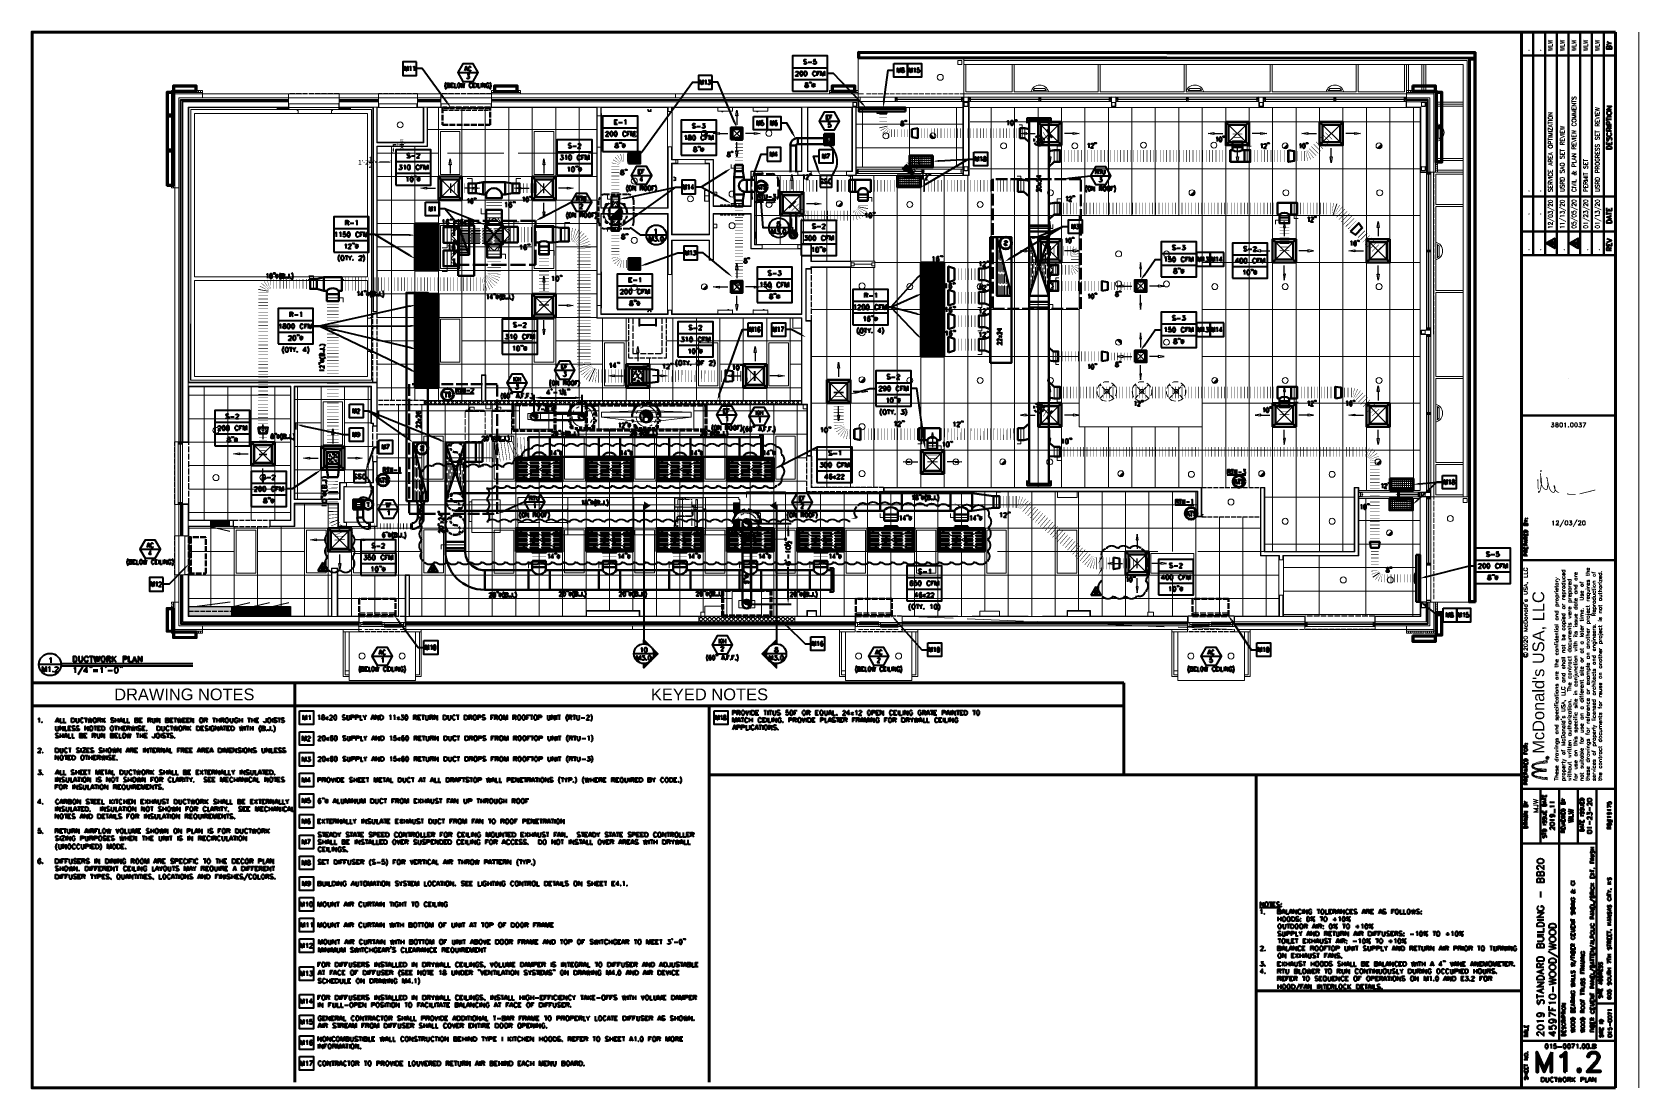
# Model space of a CAD drawing. Header units: inches. Extents: x 5 to 516, y -193 to 129.
# Drawn here: x 357.1 to 494.1, y -189.6 to -99.6 of the extents above; entities that cross this region are included whole.
import ezdxf

# ---------------------------------------------------------------- set-up
doc = ezdxf.new("R2010")
doc.units = ezdxf.units.IN
doc.header["$MEASUREMENT"] = 0
doc.linetypes.add('PDF_IMPORT', pattern=[1, 0.8, -0.2])
for name, color, linetype in [('Highlight', 210, 'Continuous'), ('PDF10_Geometry', 7, 'Continuous'), ('PDF10_Solid Fills', 7, 'Continuous'), ('PDF10_Text', 7, 'Continuous')]:
    doc.layers.add(name, color=color, linetype=linetype)
doc.styles.add('PDF Arial-BoldMT', font='arial.ttf')
doc.styles.add('PDF ArialMT', font='arial.ttf')
doc.styles.get("Standard").update_dxf_attribs({"font": 'arial.ttf'})
doc.dimstyles.get("Standard").update_dxf_attribs({"dimtxt": 0.4, "dimasz": 0.18, "dimexe": 0.18, "dimexo": 0.0625, "dimgap": 0.09, "dimtad": 0, "dimtih": 1, "dimtoh": 1, "dimdec": 4, "dimlfac": 12, "dimzin": 0, "dimdsep": 46, "dimlunit": 4, "dimtxsty": 'Standard', "dimcen": 0.09, "dimadec": 3, "dimazin": 0, "dimtfac": 1, "dimtdec": 4, "dimtofl": 0, "dimtmove": 0, "dimatfit": 3, "dimfxl": 1, "dimtolj": 1, "dimtzin": 0, "dimarcsym": 0})

msp = doc.modelspace()

# ---------------------------------------------------------------- texts
at = {"layer": 'PDF10_Text', "insert": (485.6090695, -161.1447841), "char_height": 0.999994226, "attachment_point": 4, "rotation": 90, "style": 'PDF Arial-BoldMT'}
msp.add_mtext("McDonald's USA, LLC", dxfattribs=at)
at = {"layer": 'PDF10_Text', "attachment_point": 4, "style": 'PDF ArialMT'}
for s, insert, char_height in [('DRAWING NOTES', (364.0940261, -156.0953622), 0.999994226), ('KEYED NOTES', (409.8440433, -156.0953622), 1.00583321)]:
    msp.add_mtext(s, dxfattribs=dict(at, insert=insert, char_height=char_height))

# ---------------------------------------------------------------- blocks, each defined once
blk = doc.blocks.new('*D125')
at = {"layer": 'Defpoints', "color": 0, "transparency": 16777216}
for p in [(386.52, -110.73), (386.52, -110.73), (387.73, -110.73)]:
    blk.add_point(p, dxfattribs=at)
at = {"layer": 'Highlight', "color": 0, "lineweight": -2, "transparency": 16777216}
for p, q in [((386.52, -110.73), (386.34, -110.73)), ((386.52, -110.66), (386.52, -110.55)), ((387.55, -110.73), (386.7, -110.73)), ((387.73, -110.66), (387.73, -110.55))]:
    blk.add_line(p, q, dxfattribs=at)
at = {"layer": 'Highlight', "color": 0, "transparency": 16777216}
for points in [[(386.7, -110.7), (386.7, -110.76), (386.52, -110.73)], [(387.55, -110.7), (387.55, -110.76), (387.73, -110.73)]]:
    blk.add_solid(points, dxfattribs=at)
at = {"layer": 'Highlight', "color": 0, "transparency": 16777216, "insert": (385.59, -110.73), "char_height": 0.4, "attachment_point": 5}
blk.add_mtext('\\A1;1\'-2{\\H1x;\\S1/2;}"', dxfattribs=at)
blk = doc.blocks.new('*D126')
at = {"layer": 'Defpoints', "color": 0, "transparency": 16777216}
for p in [(387.91, -109.4), (387.91, -109.4), (387.91, -109.95)]:
    blk.add_point(p, dxfattribs=at)
at = {"layer": 'Highlight', "color": 0, "lineweight": -2, "transparency": 16777216}
for p, q in [((387.85, -109.4), (387.73, -109.4)), ((387.91, -109.4), (387.91, -109.22)), ((387.91, -109.22), (388.09, -109.22)), ((387.91, -109.77), (387.91, -109.58)), ((387.85, -109.95), (387.73, -109.95))]:
    blk.add_line(p, q, dxfattribs=at)
at = {"layer": 'Highlight', "color": 0, "transparency": 16777216}
for points in [[(387.88, -109.58), (387.94, -109.58), (387.91, -109.4)], [(387.88, -109.77), (387.94, -109.77), (387.91, -109.95)]]:
    blk.add_solid(points, dxfattribs=at)
at = {"layer": 'Highlight', "color": 0, "transparency": 16777216, "insert": (388.56, -109.22), "char_height": 0.4, "attachment_point": 5}
blk.add_mtext('\\A1;6{\\H1x;\\S5/8;}"', dxfattribs=at)

# ---------------------------------------------------------------- dimensions: what is measured, and where the dimension line sits
at = {"layer": 'Highlight'}
dim = msp.add_linear_dim(base=(387.9105681, -109.3981369), p1=(387.9105681, -109.948118), p2=(387.9105681, -109.3981369), angle=90, dimstyle='Standard', dxfattribs=at)
dim.commit()
dim.dimension.update_dxf_attribs({"geometry": '*D126', "text_midpoint": (388.5575121, -109.2181369)})
dim = msp.add_linear_dim(base=(386.5184053, -110.7256426), p1=(387.7283596, -110.7256426), p2=(386.5184053, -110.7256426), dimstyle='Standard', dxfattribs=at)
dim.commit()
dim.dimension.update_dxf_attribs({"geometry": '*D125', "text_midpoint": (385.5897423, -110.7256426)})

# ---------------------------------------------------------------- hatches: boundary and pattern name
at = {"layer": 'PDF10_Solid Fills', "transparency": 33554559}
for points in [[(429.9766472, -106.5682552), (429.316674, -106.5682552), (429.316674, -106.6782508), (429.9766472, -106.6782508)], [(416.9371768, -108.5081764), (417.4071577, -108.0381955), (417.3871585, -108.0281959), (416.9171776, -108.4981768)], [(417.3871619, -108.0281959), (416.917181, -108.4981768), (416.9471797, -108.5281756), (417.4771582, -108.1281919)], [(429.9766472, -106.9182376), (429.316674, -106.9182376), (429.316674, -106.958236), (429.9766472, -106.958236)], [(429.9766472, -107.1982262), (429.316674, -107.1982262), (429.316674, -107.2382246), (429.9766472, -107.2382246)], [(429.9766472, -107.4782149), (429.316674, -107.4782149), (429.316674, -107.5182133), (429.9766472, -107.5182133)], [(429.9866468, -107.6382084), (429.3366732, -107.7582035), (429.3366732, -107.7982019), (429.9866468, -107.648208)], [(430.0166456, -107.7282047), (429.4166699, -108.0181929), (429.4366691, -108.0581913), (430.0266452, -107.7382043)], [(430.0666435, -107.8082049), (429.5766634, -108.248187), (429.6066622, -108.2781858), (430.0766431, -107.8182045)], [(430.1366407, -107.8682024), (429.7966545, -108.4281797), (429.8266533, -108.4481789), (430.1566399, -107.8682024)], [(430.2266404, -107.8981978), (430.0466477, -108.5381718), (430.0866461, -108.5481714), (430.23664, -107.9081974)], [(430.3266364, -107.918197), (430.3266364, -108.5781702), (430.3666348, -108.5781702), (430.3666348, -107.918197)], [(430.606625, -107.918197), (430.606625, -108.5781702), (430.6466234, -108.5781702), (430.6466234, -107.918197)], [(430.8866136, -107.918197), (430.8866136, -108.5781702), (430.926612, -108.5781702), (430.926612, -107.918197)], [(431.1666023, -107.918197), (431.1666023, -108.5781702), (431.2066006, -108.5781702), (431.2066006, -107.918197)], [(431.4465909, -107.918197), (431.4465909, -108.5781702), (431.4865893, -108.5781702), (431.4865893, -107.918197)], [(431.7265795, -107.918197), (431.7265795, -108.5781702), (431.7665779, -108.5781702), (431.7665779, -107.918197)], [(432.0065682, -107.918197), (432.0065682, -108.5781702), (432.1065641, -108.5781702), (432.1065641, -107.918197)], [(432.6365392, -108.6681699), (432.6365392, -107.8282041), (432.6065404, -107.8282041), (432.6065404, -108.6681699)], [(432.9165278, -108.6681699), (432.9165278, -107.8282041), (432.8765294, -107.8282041), (432.8765294, -108.6681699)], [(433.1965164, -108.6681699), (433.1965164, -107.8282041), (433.1565181, -107.8282041), (433.1565181, -108.6681699)], [(433.4765051, -108.6681699), (433.4765051, -107.8282041), (433.4365067, -107.8282041), (433.4365067, -108.6681699)], [(433.7564937, -108.6681699), (433.7564937, -107.8282041), (433.7164953, -107.8282041), (433.7164953, -108.6681699)], [(434.0364823, -108.6681699), (434.0364823, -107.8282041), (433.9964839, -107.8282041), (433.9964839, -108.6681699)], [(434.316471, -108.6681699), (434.316471, -107.8282041), (434.2764726, -107.8282041), (434.2764726, -108.6681699)], [(434.5964596, -108.6681699), (434.5964596, -107.8282041), (434.5564612, -107.8282041), (434.5564612, -108.6681699)], [(434.8764482, -108.6681699), (434.8764482, -107.8282041), (434.8364498, -107.8282041), (434.8364498, -108.6681699)], [(435.1564368, -108.6681699), (435.1564368, -107.8282041), (435.1164385, -107.8282041), (435.1164385, -108.6681699)], [(435.4364255, -108.6681699), (435.4364255, -107.8282041), (435.3964271, -107.8282041), (435.3964271, -108.6681699)], [(435.7164141, -108.6681699), (435.7164141, -107.8282041), (435.6764157, -107.8282041), (435.6764157, -108.6681699)], [(435.9964027, -108.6681699), (435.9964027, -107.8282041), (435.9564044, -107.8282041), (435.9564044, -108.6681699)], [(436.2763914, -108.6681699), (436.2763914, -107.8282041), (436.236393, -107.8282041), (436.236393, -108.6681699)], [(436.55638, -108.6681699), (436.55638, -107.8282041), (436.5163816, -107.8282041), (436.5163816, -108.6681699)], [(436.8363686, -108.6681699), (436.8363686, -107.8282041), (436.7963702, -107.8282041), (436.7963702, -108.6681699)], [(437.1163572, -108.6681699), (437.1163572, -107.8282041), (437.0763589, -107.8282041), (437.0763589, -108.6681699)], [(437.3963493, -108.6681699), (437.3963493, -107.8282041), (437.3563509, -107.8282041), (437.3563509, -108.6681699)], [(437.6763379, -108.6681699), (437.6763379, -107.8282041), (437.6363395, -107.8282041), (437.6363395, -108.6681699)], [(437.9563265, -108.6681699), (437.9563265, -107.8282041), (437.9163281, -107.8282041), (437.9163281, -108.6681699)], [(438.2363152, -108.6681699), (438.2363152, -107.8282041), (438.1963168, -107.8282041), (438.1963168, -108.6681699)], [(438.5163038, -108.6681699), (438.5163038, -107.8282041), (438.4763054, -107.8282041), (438.4763054, -108.6681699)], [(438.7962924, -108.6681699), (438.7962924, -107.8282041), (438.756294, -107.8282041), (438.756294, -108.6681699)], [(439.076281, -108.6681699), (439.076281, -107.8282041), (439.0362827, -107.8282041), (439.0362827, -108.6681699)], [(439.3562697, -108.6681699), (439.3562697, -107.8282041), (439.3162713, -107.8282041), (439.3162713, -108.6681699)], [(439.6362583, -108.6681699), (439.6362583, -107.8282041), (439.5962599, -107.8282041), (439.5962599, -108.6681699)], [(439.9162469, -108.6681699), (439.9162469, -107.8282041), (439.8762486, -107.8282041), (439.8762486, -108.6681699)], [(440.1962356, -108.6681699), (440.1962356, -107.8282041), (440.1562372, -107.8282041), (440.1562372, -108.6681699)], [(440.4762242, -108.6681699), (440.4762242, -107.8282041), (440.4362258, -107.8282041), (440.4362258, -108.6681699)], [(440.7562128, -108.6681699), (440.7562128, -107.8282041), (440.7162144, -107.8282041), (440.7162144, -108.6681699)], [(441.0362014, -108.6681699), (441.0362014, -107.8282041), (440.9962031, -107.8282041), (440.9962031, -108.6681699)], [(441.3061905, -108.6681699), (441.3061905, -107.8282041), (441.2761917, -107.8282041), (441.2761917, -108.6681699)], [(443.2661109, -108.1681902), (443.7260922, -108.8681618), (443.7660906, -108.838163), (443.2961097, -108.1481911)], [(443.4961015, -108.0181929), (443.9660825, -108.7081649), (444.0860776, -108.6281682), (443.6260963, -107.9281966)], [(417.59715, -108.3281838), (416.9871747, -108.5981728), (416.9871747, -108.6081724), (416.9971743, -108.6081724), (417.6171491, -108.3681821)], [(417.6871429, -108.878158), (417.0171701, -108.878158), (417.0171701, -108.9181564), (417.6871429, -108.9181564)], [(417.6871429, -109.1581467), (417.0171701, -109.1581467), (417.0171701, -109.198145), (417.6871429, -109.198145)], [(417.6871429, -109.4381353), (417.0171701, -109.4381353), (417.0171701, -109.4781337), (417.6871429, -109.4781337)], [(417.6671505, -108.5981694), (417.0171769, -108.6881657), (417.0171769, -108.6981653), (417.6771501, -108.6381678)], [(442.7061336, -108.5481748), (443.1661149, -109.2381468), (443.2961097, -109.1481505), (442.8361283, -108.4581785)], [(443.0361202, -108.3281838), (443.4961015, -109.0181557), (443.5261003, -108.9981565), (443.066119, -108.3081846)], [(460.2754235, -108.2781824), (459.4454572, -108.2781824), (459.4454572, -108.3481795), (460.2754235, -108.3481795)], [(460.2754235, -108.5881732), (459.4454572, -108.5881732), (459.4454572, -108.6281716), (460.2754235, -108.6281716)], [(460.2754235, -108.8681618), (459.4454572, -108.8681618), (459.4454572, -108.9481586), (460.2754235, -108.9481586)], [(465.9551928, -109.5881326), (466.5451689, -110.1781086), (466.5751677, -110.1581094), (465.9851916, -109.5681334)], [(466.9451526, -108.5981694), (467.5351287, -109.1881454), (467.5651274, -109.1681462), (466.9751514, -108.5781702)], [(406.5075969, -110.7980801), (407.1575705, -110.9380744), (407.1575705, -110.9280748), (406.5175965, -110.7580817)], [(406.7675864, -110.3081033), (407.2375673, -110.7780843), (407.2475669, -110.7680847), (406.7975852, -110.2781046)], [(407.2475669, -110.0381109), (407.3975608, -110.6880845), (407.41756, -110.6780849), (407.2875653, -110.0281113)], [(407.5275555, -110.0081155), (407.5275555, -110.6780883), (407.5675539, -110.6780883), (407.5675539, -110.0081155)], [(407.8075441, -110.0081155), (407.8075441, -110.6780883), (407.8475425, -110.6780883), (407.8475425, -110.0081155)], [(408.0875328, -110.0081155), (408.0875328, -110.6780883), (408.1275311, -110.6780883), (408.1275311, -110.0081155)], [(408.3675214, -110.0081155), (408.3675214, -110.6780883), (408.4375186, -110.6780883), (408.4375186, -110.0081155)], [(417.6871429, -109.7181239), (417.0171701, -109.7181239), (417.0171701, -109.7581223), (417.6871429, -109.7581223)], [(417.6871429, -109.9981125), (417.0171701, -109.9981125), (417.0171701, -110.0381109), (417.6871429, -110.0381109)], [(417.6871429, -110.2781012), (417.0171701, -110.2781012), (417.0171701, -110.3180995), (417.6871429, -110.3180995)], [(417.6871429, -110.5580898), (417.0171701, -110.5580898), (417.0171701, -110.5980882), (417.6871429, -110.5980882)], [(417.6871429, -110.8380784), (417.0171701, -110.8380784), (417.0171701, -110.9880723), (417.6871429, -110.9880723)], [(432.4665495, -111.3480611), (431.6865811, -110.7280863), (431.6565824, -110.7580851), (432.4565499, -111.3580607)], [(432.5265436, -111.278064), (431.87657, -110.5280944), (431.8465713, -110.5480936), (432.5165441, -111.2880635)], [(432.6065438, -111.218063), (432.1065641, -110.3580979), (432.0665657, -110.3780971), (432.5965442, -111.2280626)], [(432.6865371, -111.1780646), (432.3565505, -110.2381028), (432.3165522, -110.258102), (432.6765376, -111.1880642)], [(432.7765369, -111.1580688), (432.626543, -110.168109), (432.5865446, -110.1781086), (432.7665373, -111.1580688)], [(432.8965286, -111.1480692), (432.8965286, -110.1481098), (432.8665298, -110.1481098), (432.8665298, -111.1480692)], [(444.7260516, -109.6981247), (444.7260516, -110.6980841), (444.8860451, -110.6980841), (444.8860451, -109.6981247)], [(445.1260353, -109.6981247), (445.1260353, -110.6980841), (445.1660337, -110.6980841), (445.1660337, -109.6981247)], [(445.406024, -109.6981247), (445.406024, -110.6980841), (445.4460224, -110.6980841), (445.4460224, -109.6981247)], [(445.6860126, -109.6981247), (445.6860126, -110.6980841), (445.726011, -110.6980841), (445.726011, -109.6981247)], [(445.9660012, -109.6981247), (445.9660012, -110.6980841), (446.0059996, -110.6980841), (446.0059996, -109.6981247)], [(446.2459899, -109.6981247), (446.2459899, -110.6980841), (446.2859882, -110.6980841), (446.2859882, -109.6981247)], [(446.5259785, -109.6981247), (446.5259785, -110.6980841), (446.5659769, -110.6980841), (446.5659769, -109.6981247)], [(446.8059671, -109.6981247), (446.8059671, -110.6980841), (446.8459655, -110.6980841), (446.8459655, -109.6981247)], [(447.0859558, -109.6981247), (447.0859558, -110.6980841), (447.1259541, -110.6980841), (447.1259541, -109.6981247)], [(447.3659444, -109.6981247), (447.3659444, -110.6980841), (447.4059428, -110.6980841), (447.4059428, -109.6981247)], [(447.645933, -109.6981247), (447.645933, -110.6980841), (447.6859314, -110.6980841), (447.6859314, -109.6981247)], [(447.9259216, -109.6981247), (447.9259216, -110.6980841), (447.96592, -110.6980841), (447.96592, -109.6981247)], [(448.2059103, -109.6981247), (448.2059103, -110.6980841), (448.2459086, -110.6980841), (448.2459086, -109.6981247)], [(448.4858989, -109.6981247), (448.4858989, -110.6980841), (448.5258973, -110.6980841), (448.5258973, -109.6981247)], [(448.7658875, -109.6981247), (448.7658875, -110.6980841), (448.8058859, -110.6980841), (448.8058859, -109.6981247)], [(449.0458762, -109.6981247), (449.0458762, -110.6980841), (449.0858745, -110.6980841), (449.0858745, -109.6981247)], [(449.3258648, -109.6981247), (449.3258648, -110.6980841), (449.3658632, -110.6980841), (449.3658632, -109.6981247)], [(449.6058534, -109.6981247), (449.6058534, -110.6980841), (449.6458518, -110.6980841), (449.6458518, -109.6981247)], [(449.885842, -109.6981247), (449.885842, -110.6980841), (449.9258404, -110.6980841), (449.9258404, -109.6981247)], [(450.1658307, -109.6981247), (450.1658307, -110.6980841), (450.205829, -110.6980841), (450.205829, -109.6981247)], [(450.4458193, -109.6981247), (450.4458193, -110.6980841), (450.4858177, -110.6980841), (450.4858177, -109.6981247)], [(450.7258079, -109.6981247), (450.7258079, -110.6980841), (450.7658063, -110.6980841), (450.7658063, -109.6981247)], [(451.0057966, -109.6981247), (451.0057966, -110.6980841), (451.0457949, -110.6980841), (451.0457949, -109.6981247)], [(451.2857852, -109.6981247), (451.2857852, -110.6980841), (451.3257836, -110.6980841), (451.3257836, -109.6981247)], [(451.5657738, -109.6981247), (451.5657738, -110.6980841), (451.6057722, -110.6980841), (451.6057722, -109.6981247)], [(451.8457624, -109.6981247), (451.8457624, -110.6980841), (451.8857608, -110.6980841), (451.8857608, -109.6981247)], [(452.1257511, -109.6981247), (452.1257511, -110.6980841), (452.1657495, -110.6980841), (452.1657495, -109.6981247)], [(452.4057397, -109.6981247), (452.4057397, -110.6980841), (452.4457381, -110.6980841), (452.4457381, -109.6981247)], [(452.6857283, -109.6981247), (452.6857283, -110.6980841), (452.7257267, -110.6980841), (452.7257267, -109.6981247)], [(452.965717, -109.6981247), (452.965717, -110.6980841), (453.0057153, -110.6980841), (453.0057153, -109.6981247)], [(453.2457056, -109.6981247), (453.2457056, -110.6980841), (453.285704, -110.6980841), (453.285704, -109.6981247)], [(453.5256942, -109.6981247), (453.5256942, -110.6980841), (453.5656926, -110.6980841), (453.5656926, -109.6981247)], [(453.8056829, -109.6981247), (453.8056829, -110.6980841), (453.8456812, -110.6980841), (453.8456812, -109.6981247)], [(454.0856715, -109.6981247), (454.0856715, -110.6980841), (454.1256699, -110.6980841), (454.1256699, -109.6981247)], [(454.3656601, -109.6981247), (454.3656601, -110.6980841), (454.4056585, -110.6980841), (454.4056585, -109.6981247)], [(454.6456487, -109.6981247), (454.6456487, -110.6980841), (454.6856471, -110.6980841), (454.6856471, -109.6981247)], [(454.9256374, -109.6981247), (454.9256374, -110.6980841), (454.9656357, -110.6980841), (454.9656357, -109.6981247)], [(455.205626, -109.6981247), (455.205626, -110.6980841), (455.2456244, -110.6980841), (455.2456244, -109.6981247)], [(455.4856146, -109.6981247), (455.4856146, -110.6980841), (455.525613, -110.6980841), (455.525613, -109.6981247)], [(455.7656033, -109.6981247), (455.7656033, -110.6980841), (455.8056016, -110.6980841), (455.8056016, -109.6981247)], [(456.0455919, -109.6981247), (456.0455919, -110.6980841), (456.0855903, -110.6980841), (456.0855903, -109.6981247)], [(456.3255805, -109.6981247), (456.3255805, -110.6980841), (456.3655789, -110.6980841), (456.3655789, -109.6981247)], [(456.6055691, -109.6981247), (456.6055691, -110.6980841), (456.6455675, -110.6980841), (456.6455675, -109.6981247)], [(456.8855578, -109.6981247), (456.8855578, -110.6980841), (456.9255561, -110.6980841), (456.9255561, -109.6981247)], [(457.1655464, -109.6981247), (457.1655464, -110.6980841), (457.2055448, -110.6980841), (457.2055448, -109.6981247)], [(457.445535, -109.6981247), (457.445535, -110.6980841), (457.4855334, -110.6980841), (457.4855334, -109.6981247)], [(457.7255237, -109.6981247), (457.7255237, -110.6980841), (457.765522, -110.6980841), (457.765522, -109.6981247)], [(458.0055123, -109.6981247), (458.0055123, -110.6980841), (458.0455107, -110.6980841), (458.0455107, -109.6981247)], [(458.2855009, -109.6981247), (458.2855009, -110.6980841), (458.3254993, -110.6980841), (458.3254993, -109.6981247)], [(458.5654895, -109.6981247), (458.5654895, -110.6980841), (458.6054879, -110.6980841), (458.6054879, -109.6981247)], [(458.8454782, -109.6981247), (458.8454782, -110.6980841), (458.8854766, -110.6980841), (458.8854766, -109.6981247)], [(459.1254668, -109.6981247), (459.1254668, -110.6980841), (459.2754607, -110.6980841), (459.2754607, -109.6981247)], [(460.9453963, -109.6981247), (460.9453963, -110.6980841), (461.0553918, -110.6980841), (461.0553918, -109.6981247)], [(461.2953821, -109.6981247), (461.2953821, -110.6980841), (461.3353804, -110.6980841), (461.3353804, -109.6981247)], [(461.5753707, -109.6981247), (461.5753707, -110.6980841), (461.6153691, -110.6980841), (461.6153691, -109.6981247)], [(461.8553593, -109.6981247), (461.8553593, -110.6980841), (461.8953577, -110.6980841), (461.8953577, -109.6981247)], [(462.135348, -109.6981247), (462.135348, -110.6980841), (462.1753463, -110.6980841), (462.1753463, -109.6981247)], [(462.4153366, -109.6981247), (462.4153366, -110.6980841), (462.455335, -110.6980841), (462.455335, -109.6981247)], [(462.6953252, -109.6981247), (462.6953252, -110.6980841), (462.7353236, -110.6980841), (462.7353236, -109.6981247)], [(462.9753138, -109.6981247), (462.9753138, -110.6980841), (463.0153122, -110.6980841), (463.0153122, -109.6981247)], [(463.2553025, -109.6981247), (463.2553025, -110.6980841), (463.2953009, -110.6980841), (463.2953009, -109.6981247)], [(463.5352911, -109.6981247), (463.5352911, -110.6980841), (463.5752895, -110.6980841), (463.5752895, -109.6981247)], [(463.8152797, -109.6981247), (463.8152797, -110.6980841), (463.8552781, -110.6980841), (463.8552781, -109.6981247)], [(464.0952684, -109.6981247), (464.0952684, -110.6980841), (464.2052639, -110.6980841), (464.2052639, -109.6981247)], [(464.7052436, -109.7781215), (464.7052436, -110.6080878), (464.745242, -110.6080878), (464.745242, -109.7781215)], [(464.9852322, -109.7781215), (464.9852322, -110.6080878), (465.0252306, -110.6080878), (465.0252306, -109.7781215)], [(465.2652209, -109.7781215), (465.2652209, -110.6080878), (465.3052192, -110.6080878), (465.3052192, -109.7781215)], [(465.5452095, -109.7781215), (465.5452095, -110.6080878), (465.5852079, -110.6080878), (465.5852079, -109.7781215)], [(465.6752042, -109.7681253), (465.8251981, -110.588092), (465.8651965, -110.5780924), (465.6852038, -109.7681253)], [(465.755201, -109.7481261), (466.0951871, -110.5080952), (466.1251859, -110.488096), (465.7752001, -109.7381265)], [(465.8451973, -109.6981281), (466.3351774, -110.3681009), (466.3651762, -110.3481017), (465.8551969, -109.6881285)], [(406.4776015, -111.0780687), (407.1475743, -111.0780687), (407.1475743, -111.0380703), (406.4776015, -111.0380703)], [(406.4776015, -111.3580573), (407.1475743, -111.3580573), (407.1475743, -111.3180589), (406.4776015, -111.3180589)], [(406.4776015, -111.6380459), (407.1475743, -111.6380459), (407.1475743, -111.5980476), (406.4776015, -111.5980476)], [(406.4776015, -111.9180346), (407.1475743, -111.9180346), (407.1475743, -111.8780362), (406.4776015, -111.8780362)], [(406.4776015, -112.1980232), (407.1475743, -112.1980232), (407.1475743, -112.1580248), (406.4776015, -112.1580248)], [(420.887013, -113.237981), (420.887013, -112.2380216), (420.787017, -112.2380216), (420.787017, -113.237981)], [(421.1670016, -113.237981), (421.1670016, -112.2380216), (421.1270032, -112.2380216), (421.1270032, -113.237981)], [(421.4469902, -113.237981), (421.4469902, -112.2380216), (421.4069918, -112.2380216), (421.4069918, -113.237981)], [(421.7269856, -113.237981), (421.7269856, -112.2380216), (421.6869872, -112.2380216), (421.6869872, -113.237981)], [(422.0069743, -113.237981), (422.0069743, -112.2380216), (421.9669759, -112.2380216), (421.9669759, -113.237981)], [(422.2869629, -113.237981), (422.2869629, -112.2380216), (422.2469645, -112.2380216), (422.2469645, -113.237981)], [(422.5669515, -113.237981), (422.5669515, -112.2380216), (422.5269531, -112.2380216), (422.5269531, -113.237981)], [(422.8469401, -113.237981), (422.8469401, -112.2380216), (422.8069418, -112.2380216), (422.8069418, -113.237981)], [(423.1269288, -113.237981), (423.1269288, -112.2380216), (423.0869304, -112.2380216), (423.0869304, -113.237981)], [(423.4069174, -113.237981), (423.4069174, -112.2380216), (423.366919, -112.2380216), (423.366919, -113.237981)], [(423.686906, -113.237981), (423.686906, -112.2380216), (423.6469077, -112.2380216), (423.6469077, -113.237981)], [(424.0268922, -113.237981), (424.0268922, -112.2380216), (423.9268963, -112.2380216), (423.9268963, -113.237981)], [(425.8568145, -113.237981), (425.8568145, -112.2380216), (425.7268198, -112.2380216), (425.7268198, -113.237981)], [(426.1368031, -113.237981), (426.1368031, -112.2380216), (426.0968048, -112.2380216), (426.0968048, -113.237981)], [(426.4167918, -113.237981), (426.4167918, -112.2380216), (426.3767934, -112.2380216), (426.3767934, -113.237981)], [(426.7767772, -113.237981), (426.7767772, -112.2380216), (426.656782, -112.2380216), (426.656782, -113.237981)], [(428.6467046, -113.237981), (428.6467046, -112.2380216), (428.6067062, -112.2380216), (428.6067062, -113.237981)], [(428.9266932, -113.237981), (428.9266932, -112.2380216), (428.8866949, -112.2380216), (428.8866949, -113.237981)], [(429.2066819, -113.237981), (429.2066819, -112.2380216), (429.1666835, -112.2380216), (429.1666835, -113.237981)], [(429.4866705, -113.237981), (429.4866705, -112.2380216), (429.4466721, -112.2380216), (429.4466721, -113.237981)], [(429.7666591, -113.237981), (429.7666591, -112.2380216), (429.7266607, -112.2380216), (429.7266607, -113.237981)], [(430.0466477, -113.237981), (430.0466477, -112.2380216), (430.0066494, -112.2380216), (430.0066494, -113.237981)], [(430.3266364, -113.237981), (430.3266364, -112.2380216), (430.286638, -112.2380216), (430.286638, -113.237981)], [(430.606625, -113.237981), (430.606625, -112.2380216), (430.5666266, -112.2380216), (430.5666266, -113.237981)], [(432.3565505, -111.7680441), (431.3565912, -111.7680441), (431.3565912, -111.8080424), (432.3565505, -111.8080424)], [(432.3565505, -112.0480327), (431.3565912, -112.0480327), (431.3565912, -112.0880311), (432.3565505, -112.0880311)], [(432.3565505, -112.3280213), (431.3565912, -112.3280213), (431.3565912, -112.3580201), (432.3565505, -112.3580201)], [(432.3565539, -111.598051), (431.3665941, -111.4880554), (431.3665941, -111.5280538), (432.3565539, -111.6080505)], [(432.3765531, -111.5080512), (431.4265917, -111.218063), (431.4165921, -111.2580614), (432.3765531, -111.5180508)], [(433.2265186, -113.237981), (433.2265186, -112.2380216), (433.1065235, -112.2380216), (433.1065235, -113.237981)], [(433.5065072, -113.237981), (433.5065072, -112.2380216), (433.4665089, -112.2380216), (433.4665089, -113.237981)], [(433.7864959, -113.237981), (433.7864959, -112.2380216), (433.7464975, -112.2380216), (433.7464975, -113.237981)], [(434.0664845, -113.237981), (434.0664845, -112.2380216), (434.0264861, -112.2380216), (434.0264861, -113.237981)], [(434.3464731, -113.237981), (434.3464731, -112.2380216), (434.3064747, -112.2380216), (434.3064747, -113.237981)], [(434.6264618, -113.237981), (434.6264618, -112.2380216), (434.5864634, -112.2380216), (434.5864634, -113.237981)], [(434.9064504, -113.237981), (434.9064504, -112.2380216), (434.866452, -112.2380216), (434.866452, -113.237981)], [(435.186439, -113.237981), (435.186439, -112.2380216), (435.1464406, -112.2380216), (435.1464406, -113.237981)], [(435.4664276, -113.237981), (435.4664276, -112.2380216), (435.4264293, -112.2380216), (435.4264293, -113.237981)], [(435.7464163, -113.237981), (435.7464163, -112.2380216), (435.7064179, -112.2380216), (435.7064179, -113.237981)], [(436.0264049, -113.237981), (436.0264049, -112.2380216), (435.9864065, -112.2380216), (435.9864065, -113.237981)], [(436.3063935, -113.237981), (436.3063935, -112.2380216), (436.2663952, -112.2380216), (436.2663952, -113.237981)], [(436.5863822, -113.237981), (436.5863822, -112.2380216), (436.5463838, -112.2380216), (436.5463838, -113.237981)], [(436.8663708, -113.237981), (436.8663708, -112.2380216), (436.8263724, -112.2380216), (436.8263724, -113.237981)], [(437.1463594, -113.237981), (437.1463594, -112.2380216), (437.106361, -112.2380216), (437.106361, -113.237981)], [(437.426348, -113.237981), (437.426348, -112.2380216), (437.3863497, -112.2380216), (437.3863497, -113.237981)], [(437.7063367, -113.237981), (437.7063367, -112.2380216), (437.6663383, -112.2380216), (437.6663383, -113.237981)], [(437.9863253, -113.237981), (437.9863253, -112.2380216), (437.9463269, -112.2380216), (437.9463269, -113.237981)], [(438.2663139, -113.237981), (438.2663139, -112.2380216), (438.2263156, -112.2380216), (438.2263156, -113.237981)], [(438.5463026, -113.237981), (438.5463026, -112.2380216), (438.5063042, -112.2380216), (438.5063042, -113.237981)], [(438.8262912, -113.237981), (438.8262912, -112.2380216), (438.7862928, -112.2380216), (438.7862928, -113.237981)], [(439.1062798, -113.237981), (439.1062798, -112.2380216), (439.0662814, -112.2380216), (439.0662814, -113.237981)], [(439.3862684, -113.237981), (439.3862684, -112.2380216), (439.3462701, -112.2380216), (439.3462701, -113.237981)], [(439.6662571, -113.237981), (439.6662571, -112.2380216), (439.6262587, -112.2380216), (439.6262587, -113.237981)], [(439.9462457, -113.237981), (439.9462457, -112.2380216), (439.9062473, -112.2380216), (439.9062473, -113.237981)], [(440.2262343, -113.237981), (440.2262343, -112.2380216), (440.186236, -112.2380216), (440.186236, -113.237981)], [(440.506223, -113.237981), (440.506223, -112.2380216), (440.4662246, -112.2380216), (440.4662246, -113.237981)], [(440.7862116, -113.237981), (440.7862116, -112.2380216), (440.7462132, -112.2380216), (440.7462132, -113.237981)], [(441.146197, -113.237981), (441.146197, -112.2380216), (441.0262018, -112.2380216), (441.0262018, -113.237981)], [(392.7281565, -112.5280132), (392.7281565, -113.3579795), (392.8281525, -113.3579795), (392.8281525, -112.5280132)], [(393.0681427, -112.5280132), (393.0681427, -113.3579795), (393.1081411, -113.3579795), (393.1081411, -112.5280132)], [(393.3481314, -112.5280132), (393.3481314, -113.3579795), (393.3881297, -113.3579795), (393.3881297, -112.5280132)], [(393.62812, -112.5280132), (393.62812, -113.3579795), (393.6681184, -113.3579795), (393.6681184, -112.5280132)], [(393.9081086, -112.5280132), (393.9081086, -113.3579795), (393.948107, -113.3579795), (393.948107, -112.5280132)], [(394.1880972, -112.5280132), (394.1880972, -113.3579795), (394.2880932, -113.3579795), (394.2880932, -112.5280132)], [(398.6579191, -112.5280132), (398.6579191, -113.3579795), (398.7379159, -113.3579795), (398.7379159, -112.5280132)], [(398.9779061, -112.5280132), (398.9779061, -113.3579795), (399.0179045, -113.3579795), (399.0179045, -112.5280132)], [(399.2578947, -112.5280132), (399.2578947, -113.3579795), (399.2978931, -113.3579795), (399.2978931, -112.5280132)], [(399.5378834, -112.5280132), (399.5378834, -113.3579795), (399.5778817, -113.3579795), (399.5778817, -112.5280132)], [(399.817872, -112.5280132), (399.817872, -113.3579795), (399.8578704, -113.3579795), (399.8578704, -112.5280132)], [(400.0978606, -112.5280132), (400.0978606, -113.3579795), (400.137859, -113.3579795), (400.137859, -112.5280132)], [(400.3778493, -112.5280132), (400.3778493, -113.3579795), (400.4178476, -113.3579795), (400.4178476, -112.5280132)], [(400.6578379, -112.5280132), (400.6578379, -113.3579795), (400.727835, -113.3579795), (400.727835, -112.5280132)], [(406.4776015, -112.4780118), (407.1475743, -112.4780118), (407.1475743, -112.4380135), (406.4776015, -112.4380135)], [(406.4776015, -112.7580005), (407.1475743, -112.7580005), (407.1475743, -112.7180021), (406.4776015, -112.7180021)], [(406.4776015, -113.0379891), (407.1475743, -113.0379891), (407.1475743, -112.9979907), (406.4776015, -112.9979907)], [(406.4776015, -113.3179777), (407.1475743, -113.3179777), (407.1475743, -113.2779793), (406.4776015, -113.2779793)], [(406.4776015, -113.6379715), (407.1475743, -113.6379715), (407.1475743, -113.5579748), (406.4776015, -113.5579748)], [(395.8080315, -113.887958), (397.1379774, -113.887958), (397.1379774, -113.7779624), (395.8080315, -113.7779624)], [(395.8080315, -114.1679466), (397.1379774, -114.1679466), (397.1379774, -114.1279482), (395.8080315, -114.1279482)], [(395.8080315, -114.4479352), (397.1379774, -114.4479352), (397.1379774, -114.4079368), (395.8080315, -114.4079368)], [(395.8080315, -114.7879214), (397.1379774, -114.7879214), (397.1379774, -114.6879255), (395.8080315, -114.6879255)], [(417.6871429, -114.4879336), (417.0171701, -114.4879336), (417.0171701, -114.6079287), (417.6871429, -114.6079287)], [(417.6871429, -114.847919), (417.0171701, -114.847919), (417.0171701, -114.8879173), (417.6871429, -114.8879173)], [(422.816938, -114.6479271), (422.2269619, -115.2379031), (422.2569607, -115.2679019), (422.8469368, -114.6779259)], [(422.9469327, -114.7679222), (422.4369534, -115.4278954), (422.4669522, -115.4578942), (422.9569323, -114.7779218)], [(423.0269294, -114.8179168), (422.6769437, -115.5778859), (422.716942, -115.5978851), (423.036929, -114.8279164)], [(422.9369331, -115.6678857), (422.9769315, -115.6678857), (423.1269254, -114.8579186), (423.1169258, -114.847919)], [(423.2169217, -114.8579152), (423.2169217, -115.6978811), (423.2569201, -115.6978811), (423.2569201, -114.8579152)], [(423.4969104, -114.8579152), (423.4969104, -115.6978811), (423.5369087, -115.6978811), (423.5369087, -114.8579152)], [(423.776899, -114.8579152), (423.776899, -115.6978811), (423.8168974, -115.6978811), (423.8168974, -114.8579152)], [(424.0568876, -114.8579152), (424.0568876, -115.6978811), (424.096886, -115.6978811), (424.096886, -114.8579152)], [(424.3368762, -114.8579152), (424.3368762, -115.6978811), (424.3768746, -115.6978811), (424.3768746, -114.8579152)], [(424.6168649, -114.8579152), (424.6168649, -115.6978811), (424.6568632, -115.6978811), (424.6568632, -114.8579152)], [(424.8968535, -114.8579152), (424.8968535, -115.6978811), (424.9368519, -115.6978811), (424.9368519, -114.8579152)], [(425.1768421, -114.8579152), (425.1768421, -115.6978811), (425.2168405, -115.6978811), (425.2168405, -114.8579152)], [(425.4568308, -114.8579152), (425.4568308, -115.6978811), (425.4968291, -115.6978811), (425.4968291, -114.8579152)], [(425.7368194, -114.8579152), (425.7368194, -115.6978811), (425.7768178, -115.6978811), (425.7768178, -114.8579152)], [(426.016808, -114.8579152), (426.016808, -115.6978811), (426.0568064, -115.6978811), (426.0568064, -114.8579152)], [(426.2967966, -114.8579152), (426.2967966, -115.6978811), (426.336795, -115.6978811), (426.336795, -114.8579152)], [(426.5767853, -114.8579152), (426.5767853, -115.6978811), (426.6167837, -115.6978811), (426.6167837, -114.8579152)], [(426.8567739, -114.8579152), (426.8567739, -115.6978811), (426.8967723, -115.6978811), (426.8967723, -114.8579152)], [(427.1167633, -114.8579186), (427.1367625, -115.6878849), (427.1767609, -115.6878849), (427.1267629, -114.8579186)], [(427.2067597, -114.847919), (427.4167512, -115.6478865), (427.4567495, -115.6378869), (427.2267589, -114.8379194)], [(427.296756, -114.8179202), (427.6767406, -115.5478905), (427.716739, -115.537891), (427.3067556, -114.8079206)], [(427.3767562, -114.757926), (427.9067347, -115.3979), (427.9367334, -115.3679012), (427.3867558, -114.757926)], [(427.4367503, -114.6979285), (428.0967235, -115.1979082), (428.1267223, -115.1579098), (427.4467499, -114.6879289)], [(427.4867517, -114.6179317), (428.2467208, -114.9579179), (428.2567204, -114.9179195), (427.4867517, -114.5979325)], [(427.5167505, -114.527932), (428.3267176, -114.6879255), (428.3367172, -114.6579267), (427.5167505, -114.5179324)], [(427.5267501, -114.1279482), (428.3567164, -114.1279482), (428.3567164, -113.9879539), (427.5267501, -113.9879539)], [(427.5267501, -114.4079368), (428.3567164, -114.4079368), (428.3567164, -114.3679385), (427.5267501, -114.3679385)], [(444.7260516, -114.1779428), (444.7260516, -115.1779022), (444.7860492, -115.1779022), (444.7860492, -114.1779428)], [(445.0260394, -114.1779428), (445.0260394, -115.1779022), (445.0660378, -115.1779022), (445.0660378, -114.1779428)], [(445.306028, -114.1779428), (445.306028, -115.1779022), (445.3460264, -115.1779022), (445.3460264, -114.1779428)], [(445.5860167, -114.1779428), (445.5860167, -115.1779022), (445.626015, -115.1779022), (445.626015, -114.1779428)], [(445.8660053, -114.1779428), (445.8660053, -115.1779022), (445.9060037, -115.1779022), (445.9060037, -114.1779428)], [(446.1459939, -114.1779428), (446.1459939, -115.1779022), (446.1859923, -115.1779022), (446.1859923, -114.1779428)], [(446.4259826, -114.1779428), (446.4259826, -115.1779022), (446.4659809, -115.1779022), (446.4659809, -114.1779428)], [(446.7059712, -114.1779428), (446.7059712, -115.1779022), (446.7459696, -115.1779022), (446.7459696, -114.1779428)], [(446.9859598, -114.1779428), (446.9859598, -115.1779022), (447.0259582, -115.1779022), (447.0259582, -114.1779428)], [(447.2659484, -114.1779428), (447.2659484, -115.1779022), (447.3059468, -115.1779022), (447.3059468, -114.1779428)], [(447.5459371, -114.1779428), (447.5459371, -115.1779022), (447.5859354, -115.1779022), (447.5859354, -114.1779428)], [(447.8259257, -114.1779428), (447.8259257, -115.1779022), (447.8659241, -115.1779022), (447.8659241, -114.1779428)], [(448.1059143, -114.1779428), (448.1059143, -115.1779022), (448.1459127, -115.1779022), (448.1459127, -114.1779428)], [(448.385903, -114.1779428), (448.385903, -115.1779022), (448.4259013, -115.1779022), (448.4259013, -114.1779428)], [(448.6658916, -114.1779428), (448.6658916, -115.1779022), (448.70589, -115.1779022), (448.70589, -114.1779428)], [(448.9458802, -114.1779428), (448.9458802, -115.1779022), (448.9858786, -115.1779022), (448.9858786, -114.1779428)], [(449.2258688, -114.1779428), (449.2258688, -115.1779022), (449.2658672, -115.1779022), (449.2658672, -114.1779428)], [(449.5058575, -114.1779428), (449.5058575, -115.1779022), (449.5458559, -115.1779022), (449.5458559, -114.1779428)], [(449.7858461, -114.1779428), (449.7858461, -115.1779022), (449.8258445, -115.1779022), (449.8258445, -114.1779428)], [(450.0658347, -114.1779428), (450.0658347, -115.1779022), (450.1058331, -115.1779022), (450.1058331, -114.1779428)], [(450.3458234, -114.1779428), (450.3458234, -115.1779022), (450.3858217, -115.1779022), (450.3858217, -114.1779428)], [(450.625812, -114.1779428), (450.625812, -115.1779022), (450.6658104, -115.1779022), (450.6658104, -114.1779428)], [(450.9058006, -114.1779428), (450.9058006, -115.1779022), (450.945799, -115.1779022), (450.945799, -114.1779428)], [(451.1857893, -114.1779428), (451.1857893, -115.1779022), (451.2257876, -115.1779022), (451.2257876, -114.1779428)], [(451.4657779, -114.1779428), (451.4657779, -115.1779022), (451.5057763, -115.1779022), (451.5057763, -114.1779428)], [(451.7457665, -114.1779428), (451.7457665, -115.1779022), (451.7857649, -115.1779022), (451.7857649, -114.1779428)], [(452.0257551, -114.1779428), (452.0257551, -115.1779022), (452.0657535, -115.1779022), (452.0657535, -114.1779428)], [(452.3057438, -114.1779428), (452.3057438, -115.1779022), (452.3457421, -115.1779022), (452.3457421, -114.1779428)], [(452.5857324, -114.1779428), (452.5857324, -115.1779022), (452.6257308, -115.1779022), (452.6257308, -114.1779428)], [(452.865721, -114.1779428), (452.865721, -115.1779022), (452.9057194, -115.1779022), (452.9057194, -114.1779428)], [(453.1457097, -114.1779428), (453.1457097, -115.1779022), (453.185708, -115.1779022), (453.185708, -114.1779428)], [(453.4256983, -114.1779428), (453.4256983, -115.1779022), (453.4656967, -115.1779022), (453.4656967, -114.1779428)], [(453.7056869, -114.1779428), (453.7056869, -115.1779022), (453.7456853, -115.1779022), (453.7456853, -114.1779428)], [(453.9856755, -114.1779428), (453.9856755, -115.1779022), (454.0256739, -115.1779022), (454.0256739, -114.1779428)], [(454.2656642, -114.1779428), (454.2656642, -115.1779022), (454.3056625, -115.1779022), (454.3056625, -114.1779428)], [(454.5456528, -114.1779428), (454.5456528, -115.1779022), (454.5856512, -115.1779022), (454.5856512, -114.1779428)], [(454.8256414, -114.1779428), (454.8256414, -115.1779022), (454.8656398, -115.1779022), (454.8656398, -114.1779428)], [(455.1056301, -114.1779428), (455.1056301, -115.1779022), (455.1456284, -115.1779022), (455.1456284, -114.1779428)], [(455.3856187, -114.1779428), (455.3856187, -115.1779022), (455.4256171, -115.1779022), (455.4256171, -114.1779428)], [(455.6656073, -114.1779428), (455.6656073, -115.1779022), (455.7056057, -115.1779022), (455.7056057, -114.1779428)], [(455.9455959, -114.1779428), (455.9455959, -115.1779022), (455.9855943, -115.1779022), (455.9855943, -114.1779428)], [(456.2255846, -114.1779428), (456.2255846, -115.1779022), (456.265583, -115.1779022), (456.265583, -114.1779428)], [(456.5055732, -114.1779428), (456.5055732, -115.1779022), (456.5455716, -115.1779022), (456.5455716, -114.1779428)], [(456.7855618, -114.1779428), (456.7855618, -115.1779022), (456.8255602, -115.1779022), (456.8255602, -114.1779428)], [(457.0655505, -114.1779428), (457.0655505, -115.1779022), (457.1055488, -115.1779022), (457.1055488, -114.1779428)], [(457.3455391, -114.1779428), (457.3455391, -115.1779022), (457.3855375, -115.1779022), (457.3855375, -114.1779428)], [(457.6255277, -114.1779428), (457.6255277, -115.1779022), (457.6655261, -115.1779022), (457.6655261, -114.1779428)], [(457.9055164, -114.1779428), (457.9055164, -115.1779022), (457.9455147, -115.1779022), (457.9455147, -114.1779428)], [(458.185505, -114.1779428), (458.185505, -115.1779022), (458.2255034, -115.1779022), (458.2255034, -114.1779428)], [(458.4654936, -114.1779428), (458.4654936, -115.1779022), (458.505492, -115.1779022), (458.505492, -114.1779428)], [(458.7454822, -114.1779428), (458.7454822, -115.1779022), (458.7854806, -115.1779022), (458.7854806, -114.1779428)], [(459.0254709, -114.1779428), (459.0254709, -115.1779022), (459.0654692, -115.1779022), (459.0654692, -114.1779428)], [(459.3054595, -114.1779428), (459.3054595, -115.1779022), (459.3454579, -115.1779022), (459.3454579, -114.1779428)], [(459.5854515, -114.1779428), (459.5854515, -115.1779022), (459.6254499, -115.1779022), (459.6254499, -114.1779428)], [(459.8654401, -114.1779428), (459.8654401, -115.1779022), (459.9054385, -115.1779022), (459.9054385, -114.1779428)], [(460.1454288, -114.1779428), (460.1454288, -115.1779022), (460.1854272, -115.1779022), (460.1854272, -114.1779428)], [(460.4254174, -114.1779428), (460.4254174, -115.1779022), (460.4654158, -115.1779022), (460.4654158, -114.1779428)], [(460.705406, -114.1779428), (460.705406, -115.1779022), (460.7454044, -115.1779022), (460.7454044, -114.1779428)], [(460.9853947, -114.1779428), (460.9853947, -115.1779022), (461.025393, -115.1779022), (461.025393, -114.1779428)], [(461.2653833, -114.1779428), (461.2653833, -115.1779022), (461.3053817, -115.1779022), (461.3053817, -114.1779428)], [(461.5453719, -114.1779428), (461.5453719, -115.1779022), (461.5853703, -115.1779022), (461.5853703, -114.1779428)], [(461.8253605, -114.1779428), (461.8253605, -115.1779022), (461.8653589, -115.1779022), (461.8653589, -114.1779428)], [(462.1053492, -114.1779428), (462.1053492, -115.1779022), (462.1453476, -115.1779022), (462.1453476, -114.1779428)], [(462.3853378, -114.1779428), (462.3853378, -115.1779022), (462.4253362, -115.1779022), (462.4253362, -114.1779428)], [(462.6653264, -114.1779428), (462.6653264, -115.1779022), (462.7053248, -115.1779022), (462.7053248, -114.1779428)], [(462.9453151, -114.1779428), (462.9453151, -115.1779022), (462.9853134, -115.1779022), (462.9853134, -114.1779428)], [(463.2253037, -114.1779428), (463.2253037, -115.1779022), (463.2753017, -115.1779022), (463.2753017, -114.1779428)], [(464.9452338, -114.1779428), (464.9452338, -115.1779022), (464.9852322, -115.1779022), (464.9852322, -114.1779428)], [(465.2252225, -114.1779428), (465.2252225, -115.1779022), (465.2652209, -115.1779022), (465.2652209, -114.1779428)], [(465.5052111, -114.1779428), (465.5052111, -115.1779022), (465.5452095, -115.1779022), (465.5452095, -114.1779428)], [(465.7851997, -114.1779428), (465.7851997, -115.1779022), (465.8251981, -115.1779022), (465.8251981, -114.1779428)], [(466.0651884, -114.1779428), (466.0651884, -115.1779022), (466.1051867, -115.1779022), (466.1051867, -114.1779428)], [(466.345177, -114.1779428), (466.345177, -115.1779022), (466.3851754, -115.1779022), (466.3851754, -114.1779428)], [(466.6251656, -114.1779428), (466.6251656, -115.1779022), (466.665164, -115.1779022), (466.665164, -114.1779428)], [(466.9051543, -114.1779428), (466.9051543, -115.1779022), (466.9451526, -115.1779022), (466.9451526, -114.1779428)], [(467.1851429, -114.1779428), (467.1851429, -115.1779022), (467.2251413, -115.1779022), (467.2251413, -114.1779428)], [(467.4651315, -114.1779428), (467.4651315, -115.1779022), (467.5051299, -115.1779022), (467.5051299, -114.1779428)], [(467.7451201, -114.1779428), (467.7451201, -115.1779022), (467.7851185, -115.1779022), (467.7851185, -114.1779428)], [(468.0251088, -114.1979488), (467.9051136, -115.1879086), (467.9151132, -115.1879086), (468.0651071, -114.1979488)], [(468.2950978, -114.2479433), (467.99511, -115.2079044), (468.0051096, -115.2079044), (468.3350962, -114.2679425)], [(468.5550872, -114.3579423), (468.0851063, -115.2379065), (468.0951059, -115.2479061), (468.585086, -114.3779415)], [(468.7850779, -114.5179358), (468.1651031, -115.2979041), (468.1751027, -115.2979041), (468.8150767, -114.537935)], [(468.9950694, -114.7079247), (468.2850982, -115.4078962), (468.315097, -115.437895), (469.0150686, -114.7279238)], [(390.7182416, -117.5878077), (390.7182416, -116.2578617), (390.6382448, -116.2578617), (390.6382448, -117.5878077)], [(390.9982302, -117.5878077), (390.9982302, -116.2578617), (390.9582318, -116.2578617), (390.9582318, -117.5878077)], [(391.2782188, -117.5878077), (391.2782188, -116.2578617), (391.2382204, -116.2578617), (391.2382204, -117.5878077)], [(391.5582074, -117.5878077), (391.5582074, -116.2578617), (391.5182091, -116.2578617), (391.5182091, -117.5878077)], [(391.8381961, -117.5878077), (391.8381961, -116.2578617), (391.7981977, -116.2578617), (391.7981977, -117.5878077)], [(392.1581831, -117.5878077), (392.1581831, -116.2578617), (392.0781863, -116.2578617), (392.0781863, -117.5878077)], [(398.4979256, -116.2378659), (398.4979256, -117.5678119), (398.5479236, -117.5678119), (398.5479236, -116.2378659)], [(398.7879104, -116.2378659), (398.7879104, -117.5678119), (398.8279088, -117.5678119), (398.8279088, -116.2378659)], [(399.0678991, -116.2378659), (399.0678991, -117.5678119), (399.1078974, -117.5678119), (399.1078974, -116.2378659)], [(399.3478877, -116.2378659), (399.3478877, -117.5678119), (399.3878861, -117.5678119), (399.3878861, -116.2378659)], [(399.6278763, -116.2378659), (399.6278763, -117.5678119), (399.6678747, -117.5678119), (399.6678747, -116.2378659)], [(399.907865, -116.2378659), (399.907865, -117.5678119), (399.9478633, -117.5678119), (399.9478633, -116.2378659)], [(402.8377494, -116.3178627), (402.8377494, -117.4878152), (402.8877473, -117.4878152), (402.8877473, -116.3178627)], [(403.1277342, -116.3278589), (403.0177387, -117.4878118), (403.0377378, -117.4878118), (403.1677326, -116.3378585)], [(403.4077228, -116.3778534), (403.1177346, -117.5078076), (403.1277342, -117.5078076), (403.4477212, -116.387853)], [(417.6871429, -115.1279076), (417.0171701, -115.1279076), (417.0171701, -115.167906), (417.6871429, -115.167906)], [(417.6871429, -115.4078962), (417.0171701, -115.4078962), (417.0171701, -115.4478946), (417.6871429, -115.4478946)], [(417.6871429, -115.6878849), (417.0171701, -115.6878849), (417.0171701, -115.7278832), (417.6871429, -115.7278832)], [(417.6871429, -115.9678735), (417.0171701, -115.9678735), (417.0171701, -116.0078719), (417.6871429, -116.0078719)], [(417.6871429, -116.2478621), (417.0171701, -116.2478621), (417.0171701, -116.2878605), (417.6871429, -116.2878605)], [(463.4452948, -116.0078719), (464.2752611, -116.0078719), (464.2752611, -115.9278751), (463.4452948, -115.9278751)], [(463.4452948, -116.2878605), (464.2752611, -116.2878605), (464.2752611, -116.2478621), (463.4452948, -116.2478621)], [(470.1750215, -115.8878767), (469.4750499, -116.5978479), (469.4950491, -116.6278467), (470.2050202, -115.9178755)], [(470.5050081, -116.3278589), (469.915032, -116.9178349), (469.9550304, -116.9678329), (470.5450064, -116.3778568)], [(403.6677123, -116.4678532), (403.1977313, -117.5378097), (403.2177305, -117.5378097), (403.7077106, -116.4878524), (403.697711, -116.4778528)], [(403.9177055, -116.5978513), (403.2877311, -117.5778115), (403.2977307, -117.5878111), (403.9477043, -116.6278501)], [(404.1376966, -116.767841), (403.3577282, -117.6378057), (403.3677278, -117.6478053), (404.1676953, -116.7978398)], [(404.3276855, -116.9778291), (403.4177224, -117.7077994), (403.427722, -117.717799), (404.3576842, -117.0078279)], [(404.487679, -117.2078231), (403.47772, -117.7778), (403.47772, -117.7977992), (404.5076781, -117.2378219)], [(404.6076741, -117.4578096), (403.5177184, -117.8677929), (403.5177184, -117.8777925), (404.6176737, -117.497808)], [(404.6776746, -117.727802), (403.5377209, -117.9577927), (403.5377209, -117.9677923), (404.6876742, -117.7678004)], [(406.4776015, -116.6878443), (407.1475743, -116.6878443), (407.1475743, -116.5478499), (406.4776015, -116.5478499)], [(406.4776015, -116.9678329), (407.1475743, -116.9678329), (407.1475743, -116.9278345), (406.4776015, -116.9278345)], [(406.4776015, -117.2478215), (407.1475743, -117.2478215), (407.1475743, -117.2078231), (406.4776015, -117.2078231)], [(406.4776015, -117.5278101), (407.1475743, -117.5278101), (407.1475743, -117.4878118), (406.4776015, -117.4878118)], [(406.4776015, -117.8077988), (407.1475743, -117.8077988), (407.1475743, -117.7678004), (406.4776015, -117.7678004)], [(417.6871429, -116.5278507), (417.0171701, -116.5278507), (417.0171701, -116.5678491), (417.6871429, -116.5678491)], [(417.6871429, -116.8078394), (417.0171701, -116.8078394), (417.0171701, -116.8478378), (417.6871429, -116.8478378)], [(417.6871429, -117.087828), (417.0171701, -117.087828), (417.0171701, -117.1278264), (417.6871429, -117.1278264)], [(417.6871429, -117.3678166), (417.0171701, -117.3678166), (417.0171701, -117.407815), (417.6871429, -117.407815)], [(417.6871429, -117.6478053), (417.0171701, -117.6478053), (417.0171701, -117.6878036), (417.6871429, -117.6878036)], [(463.4452948, -116.5678491), (464.2752611, -116.5678491), (464.2752611, -116.5278507), (463.4452948, -116.5278507)], [(463.4452948, -116.8478378), (464.2752611, -116.8478378), (464.2752611, -116.8078394), (463.4452948, -116.8078394)], [(463.4452948, -117.1278264), (464.2752611, -117.1278264), (464.2752611, -117.087828), (463.4452948, -117.087828)], [(463.4452948, -117.407815), (464.2752611, -117.407815), (464.2752611, -117.3678166), (463.4452948, -117.3678166)], [(463.4452948, -117.6878036), (464.2752611, -117.6878036), (464.2752611, -117.6478053), (463.4452948, -117.6478053)], [(471.3149752, -117.1478256), (470.7249991, -117.727802), (470.7549979, -117.7578008), (471.3449739, -117.1678248)], [(471.514967, -117.3378145), (470.924991, -117.9277905), (470.9449902, -117.9577893), (471.5349662, -117.3678132)], [(390.7182416, -119.5877265), (390.7182416, -118.2577805), (390.6382448, -118.2577805), (390.6382448, -119.5877265)], [(390.9982302, -119.5877265), (390.9982302, -118.2577805), (390.9582318, -118.2577805), (390.9582318, -119.5877265)], [(391.2782188, -119.5877265), (391.2782188, -118.2577805), (391.2382204, -118.2577805), (391.2382204, -119.5877265)], [(391.5582074, -119.5877265), (391.5582074, -118.2577805), (391.5182091, -118.2577805), (391.5182091, -119.5877265)], [(391.8381961, -119.5877265), (391.8381961, -118.2577805), (391.7981977, -118.2577805), (391.7981977, -119.5877265)], [(392.1581831, -119.5877265), (392.1581831, -118.2577805), (392.0781863, -118.2577805), (392.0781863, -119.5877265)], [(397.0579841, -118.8577527), (395.8880316, -118.8577527), (395.8880316, -118.8977511), (397.0579841, -118.8977511)], [(397.0579841, -119.1377414), (395.8880316, -119.1377414), (395.8880316, -119.1777397), (397.0579841, -119.1777397)], [(400.3178517, -118.6777668), (401.147818, -118.6777668), (401.147818, -118.5677713), (400.3178517, -118.5677713)], [(400.3178517, -118.9577555), (401.147818, -118.9577555), (401.147818, -118.9177571), (400.3178517, -118.9177571)], [(404.717673, -118.0077906), (403.5477205, -118.047789), (403.5477205, -118.0577886), (404.717673, -118.047789)], [(404.717673, -118.2877793), (403.5477205, -118.2877793), (403.5477205, -118.3277776), (404.717673, -118.3277776)], [(404.717673, -118.5677679), (403.5477205, -118.5677679), (403.5477205, -118.6077663), (404.717673, -118.6077663)], [(404.717673, -118.8477565), (403.5477205, -118.8477565), (403.5477205, -118.8877549), (404.717673, -118.8877549)], [(404.717673, -119.1277452), (403.5477205, -119.1277452), (403.5477205, -119.1677435), (404.717673, -119.1677435)], [(406.4776015, -118.0877874), (407.1475743, -118.0877874), (407.1475743, -118.047789), (406.4776015, -118.047789)], [(406.4776015, -118.367776), (407.1475743, -118.367776), (407.1475743, -118.3277776), (406.4776015, -118.3277776)], [(406.4776015, -118.6477647), (407.1475743, -118.6477647), (407.1475743, -118.6077663), (406.4776015, -118.6077663)], [(406.4976007, -118.9277533), (407.1575739, -118.7977586), (407.1475743, -118.787759), (406.4976007, -118.8877549)], [(406.5975967, -119.1877427), (407.1875727, -118.8877549), (407.1775731, -118.8777553), (406.5775975, -119.1477443)], [(406.7475872, -119.41773), (407.2375673, -118.9677483), (407.2275677, -118.9477491), (406.727588, -119.3877312)], [(406.9675782, -119.5877265), (407.3075644, -119.0177496), (407.2975648, -119.0177496), (406.9375795, -119.5677273)], [(407.2275677, -119.6977186), (407.3975608, -119.0577446), (407.3775616, -119.0577446), (407.1875693, -119.687719)], [(407.4975601, -119.737717), (407.4975601, -119.0677442), (407.4775609, -119.0677442), (407.4575617, -119.737717)], [(407.7775487, -119.737717), (407.7775487, -119.0677442), (407.7375504, -119.0677442), (407.7375504, -119.737717)], [(408.0575374, -119.737717), (408.0575374, -119.0677442), (408.017539, -119.0677442), (408.017539, -119.737717)], [(408.4375219, -119.737717), (408.4375219, -119.0677442), (408.2975276, -119.0677442), (408.2975276, -119.737717)], [(417.6871429, -117.9277939), (417.0171701, -117.9277939), (417.0171701, -117.9677923), (417.6871429, -117.9677923)], [(417.6871429, -118.2077825), (417.0171701, -118.2077825), (417.0171701, -118.2477809), (417.6871429, -118.2477809)], [(417.6871429, -118.4877712), (417.0171701, -118.4877712), (417.0171701, -118.5277695), (417.6871429, -118.5277695)], [(417.6871429, -118.7677598), (417.0171701, -118.7677598), (417.0171701, -118.8077582), (417.6871429, -118.8077582)], [(417.6871429, -119.0477484), (417.0171701, -119.0477484), (417.0171701, -119.0877468), (417.6871429, -119.0877468)], [(443.9560829, -118.6977592), (443.9560829, -117.8577933), (443.8560869, -117.8577933), (443.8560869, -118.6977592)], [(444.2360715, -118.6977592), (444.2360715, -117.8577933), (444.1960731, -117.8577933), (444.1960731, -118.6977592)], [(444.5160601, -118.6977592), (444.5160601, -117.8577933), (444.4760617, -117.8577933), (444.4760617, -118.6977592)], [(444.7960487, -118.6977592), (444.7960487, -117.8577933), (444.7560504, -117.8577933), (444.7560504, -118.6977592)], [(445.0760374, -118.6977592), (445.0760374, -117.8577933), (445.036039, -117.8577933), (445.036039, -118.6977592)], [(445.356026, -118.6977592), (445.356026, -117.8577933), (445.3160276, -117.8577933), (445.3160276, -118.6977592)], [(445.6360146, -118.6977592), (445.6360146, -117.8577933), (445.5960163, -117.8577933), (445.5960163, -118.6977592)], [(445.6660134, -118.7477606), (446.5059793, -118.7477606), (446.5059793, -118.7077622), (445.6660134, -118.7077622)], [(445.6660134, -119.0277492), (446.5059793, -119.0277492), (446.5059793, -118.9877508), (445.6660134, -118.9877508)], [(463.4452948, -117.9677923), (464.2752611, -117.9677923), (464.2752611, -117.9277939), (463.4452948, -117.9277939)], [(463.4452948, -118.2777831), (464.2752611, -118.2777831), (464.2752611, -118.2077859), (463.4452948, -118.2077859)], [(472.1049431, -117.9377901), (471.514967, -118.5277661), (471.564965, -118.5677645), (472.154941, -117.9777885)], [(383.5485293, -121.6876412), (383.5485293, -120.5276883), (383.508531, -120.5276883), (383.508531, -121.6876412)], [(383.828518, -121.6876412), (383.828518, -120.5276883), (383.7885196, -120.5276883), (383.7885196, -121.6876412)], [(384.1085066, -121.6876412), (384.1085066, -120.5276883), (384.0685082, -120.5276883), (384.0685082, -121.6876412)], [(384.3884952, -121.6876412), (384.3884952, -120.5276883), (384.3484968, -120.5276883), (384.3484968, -121.6876412)], [(384.6684839, -121.6876412), (384.6684839, -120.5276883), (384.6284855, -120.5276883), (384.6284855, -121.6876412)], [(384.9484725, -121.6876412), (384.9484725, -120.5276883), (384.9084741, -120.5276883), (384.9084741, -121.6876412)], [(385.2284611, -121.6976442), (385.2284611, -120.5276917), (385.1884627, -120.5276917), (385.1884627, -121.6976442)], [(385.5084497, -121.6976442), (385.5084497, -120.5276917), (385.4684514, -120.5276917), (385.4684514, -121.6976442)], [(385.7884384, -121.6976442), (385.7884384, -120.5276917), (385.74844, -120.5276917), (385.74844, -121.6976442)], [(386.068427, -121.6976442), (386.068427, -120.5276917), (386.0284286, -120.5276917), (386.0284286, -121.6976442)], [(386.3484156, -121.6976442), (386.3484156, -120.5276917), (386.3084173, -120.5276917), (386.3084173, -121.6976442)], [(386.6284043, -121.6976442), (386.6284043, -120.5276917), (386.5884059, -120.5276917), (386.5884059, -121.6976442)], [(386.9083929, -121.6976442), (386.9083929, -120.5276917), (386.8683945, -120.5276917), (386.8683945, -121.6976442)], [(387.1883815, -121.6976442), (387.1883815, -120.5276917), (387.1483831, -120.5276917), (387.1483831, -121.6976442)], [(387.4683701, -121.6976442), (387.4683701, -120.5276917), (387.4283718, -120.5276917), (387.4283718, -121.6976442)], [(387.7483588, -121.6976442), (387.7483588, -120.5276917), (387.7083604, -120.5276917), (387.7083604, -121.6976442)], [(388.0283474, -121.6976442), (388.0283474, -120.5276917), (387.988349, -120.5276917), (387.988349, -121.6976442)], [(388.308336, -121.6976442), (388.308336, -120.5276917), (388.2683377, -120.5276917), (388.2683377, -121.6976442)], [(388.5883247, -121.6976442), (388.5883247, -120.5276917), (388.5483263, -120.5276917), (388.5483263, -121.6976442)], [(388.8683133, -121.6976442), (388.8683133, -120.5376913), (388.8283149, -120.5376913), (388.8283149, -121.6976442)], [(389.1483019, -121.6976442), (389.1483019, -120.5376913), (389.1083035, -120.5376913), (389.1083035, -121.6976442)], [(389.4282905, -121.6976442), (389.4282905, -120.5376913), (389.3882922, -120.5376913), (389.3882922, -121.6976442)], [(389.7082792, -121.6976442), (389.7082792, -120.5376913), (389.6682808, -120.5376913), (389.6682808, -121.6976442)], [(389.9882678, -121.6976442), (389.9882678, -120.5376913), (389.9482694, -120.5376913), (389.9482694, -121.6976442)], [(390.2682564, -121.6976442), (390.2682564, -120.5376913), (390.2282581, -120.5376913), (390.2282581, -121.6976442)], [(390.5482451, -121.6976442), (390.5482451, -120.5376913), (390.5082467, -120.5376913), (390.5082467, -121.6976442)], [(390.8282337, -121.7076404), (390.8282337, -120.5376879), (390.7882353, -120.5376879), (390.7882353, -121.7076404)], [(391.1082223, -121.7076404), (391.1082223, -120.5376879), (391.0682239, -120.5376879), (391.0682239, -121.7076404)], [(391.388211, -121.7076404), (391.388211, -120.5376879), (391.3482126, -120.5376879), (391.3482126, -121.7076404)], [(391.6681996, -121.7076404), (391.6681996, -120.5376879), (391.6282012, -120.5376879), (391.6282012, -121.7076404)], [(391.9481882, -121.7076404), (391.9481882, -120.5376879), (391.9081898, -120.5376879), (391.9081898, -121.7076404)], [(392.2281768, -121.7076404), (392.2281768, -120.5376879), (392.1881785, -120.5376879), (392.1881785, -121.7076404)], [(392.5081655, -121.7076404), (392.5081655, -120.5376879), (392.4681671, -120.5376879), (392.4681671, -121.7076404)], [(392.7881541, -121.7076404), (392.7881541, -120.5376879), (392.7481557, -120.5376879), (392.7481557, -121.7076404)], [(393.0681427, -121.7076404), (393.0681427, -120.5376879), (393.0281444, -120.5376879), (393.0281444, -121.7076404)], [(393.3481314, -121.7076404), (393.3481314, -120.5376879), (393.308133, -120.5376879), (393.308133, -121.7076404)], [(393.62812, -121.7076404), (393.62812, -120.5376879), (393.5881216, -120.5376879), (393.5881216, -121.7076404)], [(393.9081086, -121.7076404), (393.9081086, -120.5376879), (393.8681102, -120.5376879), (393.8681102, -121.7076404)], [(394.1880972, -121.7076404), (394.1880972, -120.5476875), (394.1480989, -120.5376879), (394.1480989, -121.7076404)], [(394.4680859, -121.7076404), (394.4680859, -120.5476875), (394.4280875, -120.5476875), (394.4280875, -121.7076404)], [(394.7480745, -121.7076404), (394.7480745, -120.5476875), (394.7080761, -120.5476875), (394.7080761, -121.7076404)], [(395.0280631, -121.7076404), (395.0280631, -120.5476875), (394.9880648, -120.5476875), (394.9880648, -121.7076404)], [(395.3080518, -121.7076404), (395.3080518, -120.5476875), (395.2680534, -120.5476875), (395.2680534, -121.7076404)], [(395.5880404, -121.7076404), (395.5080436, -120.5476875), (395.498044, -120.5476875), (395.548042, -121.7076404)], [(395.868029, -121.6576458), (395.5780408, -120.5276917), (395.5680412, -120.5376913), (395.8280306, -121.6676454)], [(396.1280185, -121.5676461), (395.648038, -120.5076891), (395.6380384, -120.5076891), (396.0880201, -121.5776457)], [(396.3680087, -121.4276518), (395.7080355, -120.4676907), (395.6980359, -120.4776903), (396.3380099, -121.4476509)], [(396.5879998, -121.2576621), (395.7680331, -120.4276958), (395.7580335, -120.4276958), (396.558001, -121.2776612)], [(396.7679925, -121.037671), (395.8180311, -120.3676982), (395.8080315, -120.3776978), (396.7479933, -121.0676698), (396.7579929, -121.0576702)], [(396.9079868, -120.7976807), (395.8480298, -120.3077006), (395.8480298, -120.3177002), (396.8879876, -120.8376791)], [(396.9979865, -120.5376913), (395.878032, -120.2377035), (395.878032, -120.2477031), (396.9879869, -120.5676901)], [(397.0479811, -120.2577027), (395.8880282, -120.1577067), (395.8880282, -120.1777059), (397.0479811, -120.297701)], [(397.0579841, -119.41773), (395.8880316, -119.41773), (395.8880316, -119.4577284), (397.0579841, -119.4577284)], [(397.0579841, -119.6977186), (395.8880316, -119.6977186), (395.8880316, -119.737717), (397.0579841, -119.737717)], [(397.0579841, -119.977714), (395.8880316, -119.977714), (395.8880316, -120.0177124), (397.0579841, -120.0177124)], [(400.3178517, -119.2377441), (401.147818, -119.2377441), (401.147818, -119.1977457), (400.3178517, -119.1977457)], [(400.3178517, -119.5177327), (401.147818, -119.5177327), (401.147818, -119.4777343), (400.3178517, -119.4777343)], [(400.3178517, -119.7977213), (401.147818, -119.7977213), (401.147818, -119.757723), (400.3178517, -119.757723)], [(400.3178517, -120.07771), (401.147818, -120.07771), (401.147818, -120.0377116), (400.3178517, -120.0377116)], [(400.3178517, -120.3576986), (401.147818, -120.3576986), (401.147818, -120.3177002), (400.3178517, -120.3177002)], [(404.717673, -119.4077338), (403.5477205, -119.4077338), (403.5477205, -119.4477322), (404.717673, -119.4477322)], [(404.717673, -119.6877224), (403.5477205, -119.6877224), (403.5477205, -119.7277208), (404.717673, -119.7277208)], [(404.717673, -119.967711), (403.5477205, -119.967711), (403.5477205, -120.0077094), (404.717673, -120.0077094)], [(404.717673, -120.2476997), (403.5477205, -120.2476997), (403.5477205, -120.2876981), (404.717673, -120.2876981)], [(404.717673, -120.5276883), (403.5477205, -120.5276883), (403.5477205, -120.5676867), (404.717673, -120.5676867)], [(417.6871429, -119.327737), (417.0171701, -119.327737), (417.0171701, -119.3677354), (417.6871429, -119.3677354)], [(417.6871429, -119.6077257), (417.0171701, -119.6077257), (417.0171701, -119.647724), (417.6871429, -119.647724)], [(417.6871429, -119.8877143), (417.0171701, -119.8877143), (417.0171701, -119.9277127), (417.6871429, -119.9277127)], [(417.6871429, -120.1677029), (417.0171701, -120.1677029), (417.0171701, -120.2077013), (417.6871429, -120.2077013)], [(417.6871429, -120.4476916), (417.0171701, -120.4476916), (417.0171701, -120.4876899), (417.6871429, -120.4876899)], [(433.8564896, -119.6077257), (433.8564896, -120.9476713), (434.0064835, -120.9476713), (434.0064835, -119.6077257)], [(434.2464772, -119.6077257), (434.2464772, -120.9476713), (434.2864756, -120.9476713), (434.2864756, -119.6077257)], [(434.5264658, -119.6077257), (434.5264658, -120.9476713), (434.5664642, -120.9476713), (434.5664642, -119.6077257)], [(434.8064544, -119.6077257), (434.8064544, -120.9476713), (434.8464528, -120.9476713), (434.8464528, -119.6077257)], [(435.0864431, -119.6077257), (435.0864431, -120.9476713), (435.2264374, -120.9476713), (435.2264374, -119.6077257)], [(435.7264171, -119.7777154), (435.7264171, -120.7776748), (435.8164134, -120.7776748), (435.8164134, -119.7777154)], [(436.0564003, -119.7777154), (436.0564003, -120.7776748), (436.0963987, -120.7776748), (436.0963987, -119.7777154)], [(436.3363889, -119.7777154), (436.3363889, -120.7776748), (436.3763873, -120.7776748), (436.3763873, -119.7777154)], [(436.6163775, -119.7777154), (436.6163775, -120.7776748), (436.6563759, -120.7776748), (436.6563759, -119.7777154)], [(436.8963662, -119.7777154), (436.8963662, -120.7776748), (436.9363646, -120.7776748), (436.9363646, -119.7777154)], [(437.1763548, -119.7777154), (437.1763548, -120.7776748), (437.2163532, -120.7776748), (437.2163532, -119.7777154)], [(437.4563468, -119.7777154), (437.4563468, -120.7776748), (437.4963452, -120.7776748), (437.4963452, -119.7777154)], [(437.7363355, -119.7777154), (437.7363355, -120.7776748), (437.8163322, -120.7776748), (437.8163322, -119.7777154)], [(444.5760577, -119.4877305), (444.5760577, -120.3176968), (444.6760536, -120.3176968), (444.6760536, -119.4877305)], [(444.9160439, -119.4877305), (444.9160439, -120.3176968), (444.9560423, -120.3176968), (444.9560423, -119.4877305)], [(445.1960325, -119.4877305), (445.1960325, -120.3176968), (445.2360309, -120.3176968), (445.2360309, -119.4877305)], [(445.4760211, -119.4877305), (445.4760211, -120.3176968), (445.5160195, -120.3176968), (445.5160195, -119.4877305)], [(445.6660134, -119.3077379), (446.5059793, -119.3077379), (446.5059793, -119.2677395), (445.6660134, -119.2677395)], [(446.0259988, -120.2377035), (446.0359984, -120.2377035), (446.0559976, -120.2177043), (445.6660134, -119.4877339)], [(446.415983, -119.8577189), (446.415983, -119.8477193), (446.4259826, -119.8177205), (445.6660134, -119.4877339)], [(377.218783, -121.8076363), (376.3788171, -121.8076363), (376.3788171, -121.8476347), (377.218783, -121.8476347)], [(377.2487784, -121.6576424), (376.5088085, -121.2676583), (376.4888093, -121.3076566), (377.2387788, -121.667642)], [(377.2787772, -121.5976482), (376.668802, -121.037671), (376.6388032, -121.0676698), (377.2787772, -121.6076478)], [(376.8788036, -120.8576783), (376.8588044, -120.8676779), (376.8488048, -120.8776775), (377.3187857, -121.5676495), (377.3287853, -121.5576499)], [(377.3887761, -121.5376473), (377.1387863, -120.7476794), (377.0987879, -120.757679), (377.3787765, -121.5376473)], [(377.4487771, -121.5176481), (377.4087787, -120.6876818), (377.3687803, -120.6976814), (377.4387775, -121.5176481)], [(377.6887673, -121.5176515), (377.6887673, -120.6876852), (377.6487689, -120.6876852), (377.6487689, -121.5176515)], [(377.9687559, -121.5176515), (377.9687559, -120.6876852), (377.9287576, -120.6876852), (377.9287576, -121.5176515)], [(378.2487446, -121.5176515), (378.2487446, -120.6876852), (378.2087462, -120.6876852), (378.2087462, -121.5176515)], [(378.5287332, -121.5176515), (378.5287332, -120.6876852), (378.4887348, -120.6876852), (378.4887348, -121.5176515)], [(378.8087218, -121.5176515), (378.8087218, -120.6876852), (378.7687235, -120.6876852), (378.7687235, -121.5176515)], [(379.0887105, -121.5176515), (379.0887105, -120.6876852), (379.0487121, -120.6876852), (379.0487121, -121.5176515)], [(379.3686991, -121.5176515), (379.3686991, -120.6876852), (379.3287007, -120.6876852), (379.3287007, -121.5176515)], [(379.6486877, -121.5176515), (379.6486877, -120.6876852), (379.6086893, -120.6876852), (379.6086893, -121.5176515)], [(379.9286763, -121.5176515), (379.9286763, -120.6876852), (379.888678, -120.6876852), (379.888678, -121.5176515)], [(380.208665, -121.5176515), (380.208665, -120.6876852), (380.1686666, -120.6876852), (380.1686666, -121.5176515)], [(380.4886536, -121.5276477), (380.4886536, -120.6876818), (380.4486552, -120.6876818), (380.4486552, -121.5276477)], [(380.7886414, -121.5276477), (380.7886414, -120.6876818), (380.7286439, -120.6876818), (380.7286439, -121.5276477)], [(400.3178517, -120.6376872), (401.147818, -120.6376872), (401.147818, -120.5976889), (400.3178517, -120.5976889)], [(400.3178517, -120.9176759), (401.147818, -120.9176759), (401.147818, -120.8776775), (400.3178517, -120.8776775)], [(400.3178517, -121.1976645), (401.147818, -121.1976645), (401.147818, -121.1576661), (400.3178517, -121.1576661)], [(400.3178517, -121.4776531), (401.147818, -121.4776531), (401.147818, -121.4376547), (400.3178517, -121.4376547)], [(400.3178517, -121.7576417), (401.147818, -121.7576417), (401.147818, -121.7176434), (400.3178517, -121.7176434)], [(404.717673, -120.8076769), (403.5477205, -120.8076769), (403.5477205, -120.8476753), (404.717673, -120.8476753)], [(404.717673, -121.0876656), (403.5477205, -121.0876656), (403.5477205, -121.1276639), (404.717673, -121.1276639)], [(404.717673, -121.3676542), (403.5477205, -121.3676542), (403.5477205, -121.4076526), (404.717673, -121.4076526)], [(404.717673, -121.6476428), (403.5477205, -121.6476428), (403.5477205, -121.6876412), (404.717673, -121.6876412)], [(417.487151, -121.5176515), (417.0171701, -121.037671), (416.9371734, -121.1276673), (417.4071543, -121.5976482)], [(417.6871429, -120.7276802), (417.0171701, -120.7276802), (417.0171701, -120.7676786), (417.6871429, -120.7676786)], [(417.6871429, -121.0076688), (417.0171701, -121.0076688), (417.0171701, -121.0376676), (417.6871429, -121.0376676)], [(417.6371483, -121.2976604), (417.6371483, -121.2776612), (417.0171735, -121.037671), (417.6171491, -121.3176596)], [(433.8564896, -121.6076444), (433.8564896, -122.94759), (434.0064835, -122.94759), (434.0064835, -121.6076444)], [(434.2464772, -121.6076444), (434.2464772, -122.94759), (434.2864756, -122.94759), (434.2864756, -121.6076444)], [(434.5264658, -121.6076444), (434.5264658, -122.94759), (434.5664642, -122.94759), (434.5664642, -121.6076444)], [(434.8064544, -121.6076444), (434.8064544, -122.94759), (434.8464528, -122.94759), (434.8464528, -121.6076444)], [(435.0864431, -121.6076444), (435.0864431, -122.94759), (435.2264374, -122.94759), (435.2264374, -121.6076444)], [(435.7264171, -121.7776409), (435.7264171, -122.7776003), (435.8164134, -122.7776003), (435.8164134, -121.7776409)], [(436.0564003, -121.7776409), (436.0564003, -122.7776003), (436.0963987, -122.7776003), (436.0963987, -121.7776409)], [(436.3363889, -121.7776409), (436.3363889, -122.7776003), (436.3763873, -122.7776003), (436.3763873, -121.7776409)], [(436.6163775, -121.7776409), (436.6163775, -122.7776003), (436.6563759, -122.7776003), (436.6563759, -121.7776409)], [(436.8963662, -121.7776409), (436.8963662, -122.7776003), (436.9363646, -122.7776003), (436.9363646, -121.7776409)], [(437.1763548, -121.7776409), (437.1763548, -122.7776003), (437.2163532, -122.7776003), (437.2163532, -121.7776409)], [(437.4563468, -121.7776409), (437.4563468, -122.7776003), (437.4963452, -122.7776003), (437.4963452, -121.7776409)], [(437.7363355, -121.7776409), (437.7363355, -122.7776003), (437.8163322, -122.7776003), (437.8163322, -121.7776409)], [(444.5760577, -120.8576783), (444.5760577, -121.6976442), (444.6360552, -121.6976442), (444.6360552, -120.8576783)], [(444.8760455, -120.8576783), (444.8760455, -121.6976442), (444.9160439, -121.6976442), (444.9160439, -120.8576783)], [(445.1560341, -120.8576783), (445.1560341, -121.6976442), (445.1960325, -121.6976442), (445.1960325, -120.8576783)], [(445.4360228, -120.8576783), (445.4360228, -121.6976442), (445.4760211, -121.6976442), (445.4760211, -120.8576783)], [(445.7160114, -120.8576783), (445.7160114, -121.6976442), (445.7560098, -121.6976442), (445.7560098, -120.8576783)], [(445.996, -120.8576783), (445.996, -121.6976442), (446.0359984, -121.6976442), (446.0359984, -120.8576783)], [(446.2759886, -120.8576783), (446.2759886, -121.6976442), (446.315987, -121.6976442), (446.315987, -120.8576783)], [(446.5559773, -120.8576783), (446.5559773, -121.6976442), (446.5959757, -121.6976442), (446.5959757, -120.8576783)], [(446.8359659, -120.8576783), (446.8359659, -121.6976442), (446.8759643, -121.6976442), (446.8759643, -120.8576783)], [(447.1159545, -120.8576783), (447.1159545, -121.6976442), (447.1559529, -121.6976442), (447.1559529, -120.8576783)], [(447.3959432, -120.8576783), (447.3959432, -121.6976442), (447.4359415, -121.6976442), (447.4359415, -120.8576783)], [(447.6759318, -120.8576783), (447.6759318, -121.6976442), (447.7159302, -121.6976442), (447.7159302, -120.8576783)], [(447.9559204, -120.8576783), (447.9559204, -121.6976442), (447.9959188, -121.6976442), (447.9959188, -120.8576783)], [(448.2359091, -120.8576783), (448.2359091, -121.6976442), (448.2959066, -121.6976442), (448.2959066, -120.8576783)], [(448.8258851, -121.6076444), (448.8258851, -120.9476713), (448.7958863, -120.9476713), (448.7958863, -121.6076444)], [(449.1058737, -121.6076444), (449.1058737, -120.9476713), (449.0658753, -120.9476713), (449.0658753, -121.6076444)], [(449.3858623, -121.6076444), (449.3858623, -120.9476713), (449.345864, -120.9476713), (449.345864, -121.6076444)], [(449.665851, -121.6076444), (449.665851, -120.9476713), (449.6258526, -120.9476713), (449.6258526, -121.6076444)], [(449.9458396, -121.6076444), (449.9458396, -120.9476713), (449.9058412, -120.9476713), (449.9058412, -121.6076444)], [(450.2258282, -121.6076444), (450.2258282, -120.9476713), (450.1858299, -120.9476713), (450.1858299, -121.6076444)], [(450.5058169, -121.6076444), (450.5058169, -120.9476713), (450.4658185, -120.9476713), (450.4658185, -121.6076444)], [(450.7858055, -121.6076444), (450.7858055, -120.9476713), (450.7458071, -120.9476713), (450.7458071, -121.6076444)], [(451.0657941, -121.6076444), (451.0657941, -120.9476713), (451.0257957, -120.9476713), (451.0257957, -121.6076444)], [(451.3457828, -121.6076444), (451.3457828, -120.9476713), (451.3057844, -120.9476713), (451.3057844, -121.6076444)], [(451.6057722, -121.6076444), (451.6057722, -120.9476713), (451.585773, -120.9476713), (451.585773, -121.6076444)], [(377.2087868, -122.087625), (376.3788205, -122.087625), (376.3788205, -122.1276233), (377.2087868, -122.1276233)], [(377.2087868, -122.3676136), (376.3788205, -122.3676136), (376.3788205, -122.407612), (377.2087868, -122.407612)], [(377.2087868, -122.6476022), (376.3788205, -122.6476022), (376.3788205, -122.6876006), (377.2087868, -122.6876006)], [(377.2087868, -122.9275908), (376.3788205, -122.9275908), (376.3788205, -122.9675892), (377.2087868, -122.9675892)], [(377.2087868, -123.2075795), (376.3788205, -123.2075795), (376.3788205, -123.2475778), (377.2087868, -123.2475778)], [(383.2285423, -122.5676055), (382.2285829, -122.5676055), (382.2285829, -122.5876047), (383.2285423, -122.5876047)], [(383.2285423, -122.8275949), (382.2285829, -122.8275949), (382.2285829, -122.8675933), (383.2285423, -122.8675933)], [(383.2285423, -123.1075835), (382.2285829, -123.1075835), (382.2285829, -123.1475819), (383.2285423, -123.1475819)], [(400.3178517, -122.0376304), (401.147818, -122.0376304), (401.147818, -121.997632), (400.3178517, -121.997632)], [(400.3178517, -122.317619), (401.147818, -122.317619), (401.147818, -122.2776206), (400.3178517, -122.2776206)], [(400.3178517, -122.5976076), (401.147818, -122.5976076), (401.147818, -122.5576093), (400.3178517, -122.5576093)], [(400.3178517, -122.94759), (401.147818, -122.94759), (401.147818, -122.8375945), (400.3178517, -122.8375945)], [(404.717673, -121.9276315), (403.5477205, -121.9276315), (403.5477205, -121.9676298), (404.717673, -121.9676298)], [(404.717673, -122.2076201), (403.5477205, -122.2076201), (403.5477205, -122.2476185), (404.717673, -122.2476185)], [(404.717673, -122.4876087), (403.5477205, -122.4876087), (403.5477205, -122.5276071), (404.717673, -122.5276071)], [(404.717673, -122.7675973), (403.5477205, -122.7675973), (403.5477205, -122.8075957), (404.717673, -122.8075957)], [(404.717673, -123.047586), (403.5477205, -123.047586), (403.5477205, -123.0875843), (404.717673, -123.0875843)], [(377.2087868, -123.4875681), (376.3788205, -123.4875681), (376.3788205, -123.5275665), (377.2087868, -123.5275665)], [(377.2087868, -123.7675567), (376.3788205, -123.7675567), (376.3788205, -123.8075551), (377.2087868, -123.8075551)], [(377.2087868, -124.0475454), (376.3788205, -124.0475454), (376.3788205, -124.0875437), (377.2087868, -124.0875437)], [(377.2087868, -124.327534), (376.3788205, -124.327534), (376.3788205, -124.3675324), (377.2087868, -124.3675324)], [(377.2087868, -124.6075226), (376.3788205, -124.6075226), (376.3788205, -124.647521), (377.2087868, -124.647521)], [(383.2285423, -123.3875722), (382.2285829, -123.3875722), (382.2285829, -123.4275705), (383.2285423, -123.4275705)], [(383.2285423, -123.6675608), (382.2285829, -123.6675608), (382.2285829, -123.7075592), (383.2285423, -123.7075592)], [(383.2285423, -123.9475494), (382.2285829, -123.9475494), (382.2285829, -123.9875478), (383.2285423, -123.9875478)], [(383.2285423, -124.227538), (382.2285829, -124.227538), (382.2285829, -124.2675364), (383.2285423, -124.2675364)], [(383.2285423, -124.5075267), (382.2285829, -124.5075267), (382.2285829, -124.5475251), (383.2285423, -124.5475251)], [(404.717673, -123.3275746), (403.5477205, -123.3275746), (403.5477205, -123.367573), (404.717673, -123.367573)], [(404.717673, -123.6075632), (403.5477205, -123.6075632), (403.5477205, -123.6475616), (404.717673, -123.6475616)], [(404.717673, -123.8875519), (403.5477205, -123.8875519), (403.5477205, -123.9275502), (404.717673, -123.9275502)], [(404.717673, -124.1675405), (403.5477205, -124.1675405), (403.5477205, -124.2075389), (404.717673, -124.2075389)], [(404.717673, -124.4475291), (403.5477205, -124.4475291), (403.5477205, -124.4875275), (404.717673, -124.4875275)], [(433.8564896, -123.6075632), (433.8564896, -124.9475088), (434.0064835, -124.9475088), (434.0064835, -123.6075632)], [(434.2464772, -123.6075632), (434.2464772, -124.9475088), (434.2864756, -124.9475088), (434.2864756, -123.6075632)], [(434.5264658, -123.6075632), (434.5264658, -124.9475088), (434.5664642, -124.9475088), (434.5664642, -123.6075632)], [(434.8064544, -123.6075632), (434.8064544, -124.9475088), (434.8464528, -124.9475088), (434.8464528, -123.6075632)], [(435.0864431, -123.6075632), (435.0864431, -124.9475088), (435.2264374, -124.9475088), (435.2264374, -123.6075632)], [(435.7264171, -123.7775597), (435.7264171, -124.7775191), (435.8164134, -124.7775191), (435.8164134, -123.7775597)], [(436.0564003, -123.7775597), (436.0564003, -124.7775191), (436.0963987, -124.7775191), (436.0963987, -123.7775597)], [(436.3363889, -123.7775597), (436.3363889, -124.7775191), (436.3763873, -124.7775191), (436.3763873, -123.7775597)], [(436.6163775, -123.7775597), (436.6163775, -124.7775191), (436.6563759, -124.7775191), (436.6563759, -123.7775597)], [(436.8963662, -123.7775597), (436.8963662, -124.7775191), (436.9363646, -124.7775191), (436.9363646, -123.7775597)], [(437.1763548, -123.7775597), (437.1763548, -124.7775191), (437.2163532, -124.7775191), (437.2163532, -123.7775597)], [(437.4563468, -123.7775597), (437.4563468, -124.7775191), (437.4963452, -124.7775191), (437.4963452, -123.7775597)], [(437.7363355, -123.7775597), (437.7363355, -124.7775191), (437.8163322, -124.7775191), (437.8163322, -123.7775597)], [(377.2087868, -125.7274771), (376.3688209, -125.7274771), (376.3688209, -125.7674755), (377.2087868, -125.7674755)], [(377.2087868, -126.0074658), (376.3688209, -126.0074658), (376.3688209, -126.0474641), (377.2087868, -126.0474641)], [(377.2087868, -124.8875112), (376.3788205, -124.8875112), (376.3788205, -124.9275096), (377.2087868, -124.9275096)], [(377.2087868, -125.1674999), (376.3788205, -125.1674999), (376.3788205, -125.2074983), (377.2087868, -125.2074983)], [(377.2087868, -125.4474885), (376.3788205, -125.4474885), (376.3788205, -125.4874869), (377.2087868, -125.4874869)], [(383.2285423, -124.7875153), (382.2285829, -124.7875153), (382.2285829, -124.8275137), (383.2285423, -124.8275137)], [(383.2285423, -125.0675039), (382.2285829, -125.0675039), (382.2285829, -125.1075023), (383.2285423, -125.1075023)], [(383.2285423, -125.3474926), (382.2285829, -125.3474926), (382.2285829, -125.3874909), (383.2285423, -125.3874909)], [(383.2285423, -125.6274812), (382.2285829, -125.6274812), (382.2285829, -125.6674796), (383.2285423, -125.6674796)], [(383.2285423, -125.9074698), (382.2285829, -125.9074698), (382.2285829, -125.9474682), (383.2285423, -125.9474682)], [(404.717673, -124.7275177), (403.5477205, -124.7275177), (403.5477205, -124.7675161), (404.717673, -124.7675161)], [(404.717673, -125.0075064), (403.5477205, -125.0075064), (403.5477205, -125.0475047), (404.717673, -125.0475047)], [(404.717673, -125.287495), (403.5477205, -125.287495), (403.5477205, -125.3274934), (404.717673, -125.3274934)], [(404.717673, -125.5674836), (403.5477205, -125.5674836), (403.5477205, -125.607482), (404.717673, -125.607482)], [(404.717673, -125.8474723), (403.5477205, -125.8474723), (403.5477205, -125.8874706), (404.717673, -125.8874706)], [(433.8564896, -125.607482), (433.8564896, -126.9474276), (434.0064835, -126.9474276), (434.0064835, -125.607482)], [(434.2464772, -125.607482), (434.2464772, -126.9474276), (434.2864756, -126.9474276), (434.2864756, -125.607482)], [(434.5264658, -125.607482), (434.5264658, -126.9474276), (434.5664642, -126.9474276), (434.5664642, -125.607482)], [(434.8064544, -125.607482), (434.8064544, -126.9474276), (434.8464528, -126.9474276), (434.8464528, -125.607482)], [(435.0864431, -125.607482), (435.0864431, -126.9474276), (435.2264374, -126.9474276), (435.2264374, -125.607482)], [(435.7264171, -125.7774785), (435.7264171, -126.7774379), (435.8164134, -126.7774379), (435.8164134, -125.7774785)], [(436.0564003, -125.7774785), (436.0564003, -126.7774379), (436.0963987, -126.7774379), (436.0963987, -125.7774785)], [(436.3363889, -125.7774785), (436.3363889, -126.7774379), (436.3763873, -126.7774379), (436.3763873, -125.7774785)], [(436.6163775, -125.7774785), (436.6163775, -126.7774379), (436.6563759, -126.7774379), (436.6563759, -125.7774785)], [(436.8963662, -125.7774785), (436.8963662, -126.7774379), (436.9363646, -126.7774379), (436.9363646, -125.7774785)], [(437.1763548, -125.7774785), (437.1763548, -126.7774379), (437.2163532, -126.7774379), (437.2163532, -125.7774785)], [(437.4563468, -125.7774785), (437.4563468, -126.7774379), (437.4963452, -126.7774379), (437.4963452, -125.7774785)], [(437.7363355, -125.7774785), (437.7363355, -126.7774379), (437.8163322, -126.7774379), (437.8163322, -125.7774785)], [(377.2087868, -126.2874544), (376.3688209, -126.2874544), (376.3688209, -126.3274528), (377.2087868, -126.3274528)], [(377.2087868, -126.567443), (376.3688209, -126.567443), (376.3688209, -126.6074414), (377.2087868, -126.6074414)], [(377.2087868, -126.8474317), (376.3688209, -126.8474317), (376.3688209, -126.88743), (377.2087868, -126.88743)], [(377.2087868, -127.1274203), (376.3688209, -127.1274203), (376.3688209, -127.1674187), (377.2087868, -127.1674187)], [(383.2285423, -126.1874585), (382.2285829, -126.1874585), (382.2285829, -126.2274568), (383.2285423, -126.2274568)], [(383.2285423, -126.4674471), (382.2285829, -126.4674471), (382.2285829, -126.5074455), (383.2285423, -126.5074455)], [(383.2285423, -126.7474357), (382.2285829, -126.7474357), (382.2285829, -126.7874341), (383.2285423, -126.7874341)], [(383.2285423, -127.0274243), (382.2285829, -127.0274243), (382.2285829, -127.0674227), (383.2285423, -127.0674227)], [(383.2285423, -127.307413), (382.2285829, -127.307413), (382.2285829, -127.3474113), (383.2285423, -127.3474113)], [(404.717673, -126.1274609), (403.5477205, -126.1274609), (403.5477205, -126.1674593), (404.717673, -126.1674593)], [(404.717673, -126.4074495), (403.5477205, -126.4074495), (403.5477205, -126.4474479), (404.717673, -126.4474479)], [(404.717673, -126.6874381), (403.5477205, -126.6874381), (403.5477205, -126.7274365), (404.717673, -126.7274365)], [(404.717673, -126.9674268), (403.5477205, -126.9674268), (403.5477205, -127.0074252), (404.717673, -127.0074252)], [(404.717673, -127.2474154), (403.5477205, -127.2474154), (403.5477205, -127.2874138), (404.717673, -127.2874138)], [(444.5760577, -126.8574346), (444.5760577, -127.6974005), (444.6360552, -127.6974005), (444.6360552, -126.8574346)], [(444.8760455, -126.8574346), (444.8760455, -127.6974005), (444.9160439, -127.6974005), (444.9160439, -126.8574346)], [(445.1560341, -126.8574346), (445.1560341, -127.6974005), (445.1960325, -127.6974005), (445.1960325, -126.8574346)], [(445.4360228, -126.8574346), (445.4360228, -127.6974005), (445.4760211, -127.6974005), (445.4760211, -126.8574346)], [(445.7160114, -126.8574346), (445.7160114, -127.6974005), (445.7560098, -127.6974005), (445.7560098, -126.8574346)], [(445.996, -126.8574346), (445.996, -127.6974005), (446.0359984, -127.6974005), (446.0359984, -126.8574346)], [(446.2759886, -126.8574346), (446.2759886, -127.6974005), (446.315987, -127.6974005), (446.315987, -126.8574346)], [(446.5559773, -126.8574346), (446.5559773, -127.6974005), (446.5959757, -127.6974005), (446.5959757, -126.8574346)], [(446.8359659, -126.8574346), (446.8359659, -127.6974005), (446.8759643, -127.6974005), (446.8759643, -126.8574346)], [(447.1159545, -126.8574346), (447.1159545, -127.6974005), (447.1559529, -127.6974005), (447.1559529, -126.8574346)], [(447.3959432, -126.8574346), (447.3959432, -127.6974005), (447.4359415, -127.6974005), (447.4359415, -126.8574346)], [(447.6759318, -126.8574346), (447.6759318, -127.6974005), (447.7159302, -127.6974005), (447.7159302, -126.8574346)], [(447.9559204, -126.8574346), (447.9559204, -127.6974005), (447.9959188, -127.6974005), (447.9959188, -126.8574346)], [(448.2359091, -126.8574346), (448.2359091, -127.6974005), (448.2959066, -127.6974005), (448.2959066, -126.8574346)], [(448.8258851, -127.6074008), (448.8258851, -126.9474276), (448.7958863, -126.9474276), (448.7958863, -127.6074008)], [(449.1058737, -127.6074008), (449.1058737, -126.9474276), (449.0658753, -126.9474276), (449.0658753, -127.6074008)], [(449.3858623, -127.6074008), (449.3858623, -126.9474276), (449.345864, -126.9474276), (449.345864, -127.6074008)], [(449.665851, -127.6074008), (449.665851, -126.9474276), (449.6258526, -126.9474276), (449.6258526, -127.6074008)], [(449.9458396, -127.6074008), (449.9458396, -126.9474276), (449.9058412, -126.9474276), (449.9058412, -127.6074008)], [(450.2258282, -127.6074008), (450.2258282, -126.9474276), (450.1858299, -126.9474276), (450.1858299, -127.6074008)], [(450.5058169, -127.6074008), (450.5058169, -126.9474276), (450.4658185, -126.9474276), (450.4658185, -127.6074008)], [(450.7858055, -127.6074008), (450.7858055, -126.9474276), (450.7458071, -126.9474276), (450.7458071, -127.6074008)], [(451.0657941, -127.6074008), (451.0657941, -126.9474276), (451.0257957, -126.9474276), (451.0257957, -127.6074008)], [(451.3457828, -127.6074008), (451.3457828, -126.9474276), (451.3057844, -126.9474276), (451.3057844, -127.6074008)], [(451.6057722, -127.6074008), (451.6057722, -126.9474276), (451.585773, -126.9474276), (451.585773, -127.6074008)], [(377.1987906, -127.4074089), (376.3688243, -127.4074089), (376.3688243, -127.4474073), (377.1987906, -127.4474073)], [(377.1987906, -127.6873975), (376.3688243, -127.6873975), (376.3688243, -127.7273959), (377.1987906, -127.7273959)], [(377.1987906, -127.9673862), (376.3688243, -127.9673862), (376.3688243, -128.0073845), (377.1987906, -128.0073845)], [(377.1987906, -128.2473748), (376.3688243, -128.2473748), (376.3688243, -128.2873732), (377.1987906, -128.2873732)], [(377.1987906, -128.5273634), (376.3688243, -128.5273634), (376.3688243, -128.5673618), (377.1987906, -128.5673618)], [(383.2285423, -127.5874016), (382.2285829, -127.5874016), (382.2285829, -127.6274), (383.2285423, -127.6274)], [(383.2285423, -127.8673902), (382.2285829, -127.8673902), (382.2285829, -127.9073886), (383.2285423, -127.9073886)], [(383.2285423, -128.1473789), (382.2285829, -128.1473789), (382.2285829, -128.1873772), (383.2285423, -128.1873772)], [(383.2285423, -128.4273675), (382.2285829, -128.4273675), (382.2285829, -128.4673659), (383.2285423, -128.4673659)], [(383.2285423, -128.7073561), (382.2285829, -128.7073561), (382.2285829, -128.7473545), (383.2285423, -128.7473545)], [(404.717673, -127.527404), (403.5477205, -127.527404), (403.5477205, -127.5674024), (404.717673, -127.5674024)], [(404.717673, -127.7873935), (403.5577201, -127.8073927), (403.5577201, -127.847391), (404.717673, -127.7973931)], [(404.7276726, -127.8773898), (403.5777193, -128.0873813), (403.5877189, -128.1173801), (404.7276726, -127.897389)], [(404.7476718, -127.9673896), (403.6577161, -128.3573737), (403.6677157, -128.3873725), (404.7576714, -127.9873887)], [(404.7876668, -128.0573825), (403.7677082, -128.6073602), (403.7877074, -128.6473586), (404.7976664, -128.0673821)], [(404.8376681, -128.1373793), (403.9177055, -128.8473504), (403.9377047, -128.8773492), (404.8476677, -128.1473789)], [(404.9076619, -128.2073764), (404.1076944, -129.0473423), (404.1376932, -129.0773411), (404.9076619, -128.217376)], [(404.9776625, -128.2573744), (404.3176893, -129.227335), (404.3576876, -129.2473342), (404.987662, -128.267374)], [(404.5676757, -129.3673293), (404.5776753, -129.3673293), (404.5976745, -129.3773289), (405.0676554, -128.317372), (405.0576558, -128.3073724)], [(405.1476522, -128.3373711), (404.8276652, -129.4673253), (404.8676635, -129.4673253), (405.1576518, -128.3473707)], [(405.2376519, -128.3573737), (405.0976576, -129.5173266), (405.137656, -129.5173266), (405.2476515, -128.3573737)], [(405.3776462, -128.3673699), (405.3776462, -129.5273228), (405.4176446, -129.5273228), (405.4176446, -128.3673699)], [(405.6576348, -128.3673699), (405.6576348, -129.5273228), (405.6976332, -129.5273228), (405.6976332, -128.3673699)], [(405.9376235, -128.3673699), (405.9376235, -129.5273228), (405.9776218, -129.5273228), (405.9776218, -128.3673699)], [(406.2176121, -128.3673699), (406.2176121, -129.5273228), (406.2576105, -129.5273228), (406.2576105, -128.3673699)], [(406.4976007, -128.3673699), (406.4976007, -129.5273228), (406.5375991, -129.5273228), (406.5375991, -128.3673699)], [(406.7775894, -128.3673699), (406.7775894, -129.5273228), (406.8175877, -129.5273228), (406.8175877, -128.3673699)], [(407.057578, -128.3673699), (407.057578, -129.5273228), (407.0975764, -129.5273228), (407.0975764, -128.3673699)], [(407.3375666, -128.3673699), (407.3375666, -129.5273228), (407.377565, -129.5273228), (407.377565, -128.3673699)], [(407.6175552, -128.3673699), (407.6175552, -129.5273228), (407.6575536, -129.5273228), (407.6575536, -128.3673699)], [(407.8975439, -128.3673699), (407.8975439, -129.5273228), (407.9375422, -129.5273228), (407.9375422, -128.3673699)], [(408.1775325, -128.3673699), (408.1775325, -129.5273228), (408.2275305, -129.5273228), (408.2275305, -128.3673699)], [(410.4574399, -128.4473667), (410.4574399, -129.4473261), (410.5474363, -129.4473261), (410.5574358, -128.4473667)], [(410.7974261, -128.4473667), (410.7874265, -129.4473261), (410.8274249, -129.4473261), (410.8374245, -128.4473667)], [(411.0774147, -128.4473667), (411.0674151, -129.4473261), (411.1074135, -129.4473261), (411.1174131, -128.4473667)], [(411.3574034, -128.4473667), (411.3474038, -129.4473261), (411.3874021, -129.4473261), (411.3974017, -128.4473667)], [(411.637392, -128.4473667), (411.6273924, -129.4473261), (411.6673908, -129.4473261), (411.6773904, -128.4473667)], [(411.9173806, -128.4473667), (411.907381, -129.4473261), (411.9473794, -129.4473261), (411.957379, -128.4473667)], [(412.1973692, -128.4473667), (412.1873697, -129.4473261), (412.227368, -129.4473261), (412.2373676, -128.4473667)], [(412.4773579, -128.4473667), (412.4673583, -129.4473261), (412.5073567, -129.4473261), (412.5173563, -128.4473667)], [(412.7573465, -128.4473667), (412.7473469, -129.4473261), (412.7873453, -129.4473261), (412.7973449, -128.4473667)], [(413.0373351, -128.4573697), (413.0273355, -129.457329), (413.0673339, -129.457329), (413.0773335, -128.4573697)], [(413.3173238, -128.4573697), (413.3073242, -129.457329), (413.3473225, -129.457329), (413.3573221, -128.4573697)], [(413.5973124, -128.4573697), (413.5873128, -129.457329), (413.6273112, -129.457329), (413.6373108, -128.4573697)], [(413.877301, -128.4573697), (413.8673014, -129.457329), (413.9072998, -129.457329), (413.9172994, -128.4573697)], [(414.1572897, -128.4573697), (414.1472901, -129.457329), (414.1872884, -129.457329), (414.197288, -128.4573697)], [(414.4372783, -128.4573697), (414.4272787, -129.457329), (414.4672771, -129.457329), (414.4772767, -128.4573697)], [(414.7172669, -128.4573697), (414.7072673, -129.457329), (414.7472657, -129.457329), (414.7572653, -128.4573697)], [(414.9972555, -128.4573697), (414.9972555, -129.457329), (415.0372539, -129.457329), (415.0372539, -128.4573697)], [(415.2772442, -128.4573697), (415.2772442, -129.457329), (415.3172425, -129.457329), (415.3172425, -128.4573697)], [(415.5572328, -128.4573697), (415.5572328, -129.457329), (415.5972312, -129.457329), (415.5972312, -128.4573697)], [(415.8372214, -128.4573697), (415.8372214, -129.457329), (415.8772198, -129.457329), (415.8772198, -128.4573697)], [(416.1172101, -128.4573697), (416.1172101, -129.457329), (416.2072064, -129.457329), (416.2072064, -128.4573697)], [(416.8271846, -128.5373664), (416.8371842, -129.3773323), (416.9571793, -129.3773323), (416.9571793, -128.5373664)], [(417.1971662, -128.5373664), (417.1971662, -129.3773323), (417.2371646, -129.3773323), (417.2371646, -128.5373664)], [(417.4771548, -128.5373664), (417.4871544, -129.3773323), (417.5171532, -129.3773323), (417.5071536, -128.5373664)], [(417.7571435, -128.5373664), (417.767143, -129.3673327), (417.8071414, -129.3673327), (417.7971418, -128.5373664)], [(418.0371321, -128.5373664), (418.0471317, -129.3673327), (418.0871301, -129.3673327), (418.0771305, -128.5373664)], [(418.3171207, -128.5373664), (418.3271203, -129.3673327), (418.3671187, -129.3673327), (418.3571191, -128.5273668)], [(418.5971093, -128.5273634), (418.6071089, -129.3673293), (418.7371037, -129.3573297), (418.7271041, -128.5273634)], [(377.1987906, -128.8073521), (376.3688243, -128.8073521), (376.3688243, -128.8473504), (377.1987906, -128.8473504)], [(377.1987906, -129.0873407), (376.3688243, -129.0873407), (376.3688243, -129.1273391), (377.1987906, -129.1273391)], [(377.1987906, -129.3673293), (376.3688243, -129.3673293), (376.3688243, -129.4073277), (377.1987906, -129.4073277)], [(377.1987906, -129.6473179), (376.3688243, -129.6473179), (376.3688243, -129.6873163), (377.1987906, -129.6873163)], [(377.1987906, -129.9273066), (376.3688243, -129.9273066), (376.3688243, -129.9673049), (377.1987906, -129.9673049)], [(383.2285423, -128.9873447), (382.2285829, -128.9873447), (382.2285829, -129.0273431), (383.2285423, -129.0273431)], [(383.2285423, -129.2673334), (382.2285829, -129.2673334), (382.2285829, -129.3073318), (383.2285423, -129.3073318)], [(383.2285423, -129.547322), (382.2285829, -129.547322), (382.2285829, -129.5873204), (383.2285423, -129.5873204)], [(383.2285423, -129.8273106), (382.2285829, -129.8273106), (382.2285829, -129.867309), (383.2285423, -129.867309)], [(383.2285423, -130.1072993), (382.2285829, -130.1072993), (382.2285829, -130.1472976), (383.2285423, -130.1472976)], [(444.7260516, -129.8573128), (444.7260516, -130.8572722), (444.7860492, -130.8572722), (444.7860492, -129.8573128)], [(445.0260394, -129.8573128), (445.0260394, -130.8572722), (445.0660378, -130.8572722), (445.0660378, -129.8573128)], [(445.306028, -129.8573128), (445.306028, -130.8572722), (445.3460264, -130.8572722), (445.3460264, -129.8573128)], [(445.5860167, -129.8573128), (445.5860167, -130.8572722), (445.626015, -130.8572722), (445.626015, -129.8573128)], [(445.8660053, -129.8573128), (445.8660053, -130.8572722), (445.9060037, -130.8572722), (445.9060037, -129.8573128)], [(446.1459939, -129.8573128), (446.1459939, -130.8572722), (446.1859923, -130.8572722), (446.1859923, -129.8573128)], [(446.4259826, -129.8573128), (446.4259826, -130.8572722), (446.4659809, -130.8572722), (446.4659809, -129.8573128)], [(446.7059712, -129.8573128), (446.7059712, -130.8572722), (446.7459696, -130.8572722), (446.7459696, -129.8573128)], [(446.9859598, -129.8573128), (446.9859598, -130.8572722), (447.0259582, -130.8572722), (447.0259582, -129.8573128)], [(447.2659484, -129.8573128), (447.2659484, -130.8572722), (447.3059468, -130.8572722), (447.3059468, -129.8573128)], [(447.5459371, -129.8573128), (447.5459371, -130.8572722), (447.5859354, -130.8572722), (447.5859354, -129.8573128)], [(447.8259257, -129.8573128), (447.8259257, -130.8572722), (447.8659241, -130.8572722), (447.8659241, -129.8573128)], [(448.1059143, -129.8573128), (448.1059143, -130.8572722), (448.1459127, -130.8572722), (448.1459127, -129.8573128)], [(448.385903, -129.8573128), (448.385903, -130.8572722), (448.4259013, -130.8572722), (448.4259013, -129.8573128)], [(448.6658916, -129.8573128), (448.6658916, -130.8572722), (448.70589, -130.8572722), (448.70589, -129.8573128)], [(448.9458802, -129.8573128), (448.9458802, -130.8572722), (448.9858786, -130.8572722), (448.9858786, -129.8573128)], [(449.2258688, -129.8573128), (449.2258688, -130.8572722), (449.2658672, -130.8572722), (449.2658672, -129.8573128)], [(449.5058575, -129.8573128), (449.5058575, -130.8572722), (449.5458559, -130.8572722), (449.5458559, -129.8573128)], [(449.7858461, -129.8573128), (449.7858461, -130.8572722), (449.8258445, -130.8572722), (449.8258445, -129.8573128)], [(450.0658347, -129.8573128), (450.0658347, -130.8572722), (450.1058331, -130.8572722), (450.1058331, -129.8573128)], [(450.3458234, -129.8573128), (450.3458234, -130.8572722), (450.3858217, -130.8572722), (450.3858217, -129.8573128)], [(450.625812, -129.8573128), (450.625812, -130.8572722), (450.6658104, -130.8572722), (450.6658104, -129.8573128)], [(450.9058006, -129.8573128), (450.9058006, -130.8572722), (450.945799, -130.8572722), (450.945799, -129.8573128)], [(451.1857893, -129.8573128), (451.1857893, -130.8572722), (451.2257876, -130.8572722), (451.2257876, -129.8573128)], [(451.4657779, -129.8573128), (451.4657779, -130.8572722), (451.5057763, -130.8572722), (451.5057763, -129.8573128)], [(451.7457665, -129.8573128), (451.7457665, -130.8572722), (451.7857649, -130.8572722), (451.7857649, -129.8573128)], [(452.0257551, -129.8573128), (452.0257551, -130.8572722), (452.0657535, -130.8572722), (452.0657535, -129.8573128)], [(452.3057438, -129.8573128), (452.3057438, -130.8572722), (452.3457421, -130.8572722), (452.3457421, -129.8573128)], [(452.5857324, -129.8573128), (452.5857324, -130.8572722), (452.6257308, -130.8572722), (452.6257308, -129.8573128)], [(452.865721, -129.8573128), (452.865721, -130.8572722), (452.9057194, -130.8572722), (452.9057194, -129.8573128)], [(453.1457097, -129.8573128), (453.1457097, -130.8572722), (453.185708, -130.8572722), (453.185708, -129.8573128)], [(453.4256983, -129.8573128), (453.4256983, -130.8572722), (453.4656967, -130.8572722), (453.4656967, -129.8573128)], [(453.7056869, -129.8573128), (453.7056869, -130.8572722), (453.7456853, -130.8572722), (453.7456853, -129.8573128)], [(453.9856755, -129.8573128), (453.9856755, -130.8572722), (454.0256739, -130.8572722), (454.0256739, -129.8573128)], [(454.2656642, -129.8573128), (454.2656642, -130.8572722), (454.3056625, -130.8572722), (454.3056625, -129.8573128)], [(454.5456528, -129.8573128), (454.5456528, -130.8572722), (454.5856512, -130.8572722), (454.5856512, -129.8573128)], [(454.8256414, -129.8573128), (454.8256414, -130.8572722), (454.8656398, -130.8572722), (454.8656398, -129.8573128)], [(455.1056301, -129.8573128), (455.1056301, -130.8572722), (455.1456284, -130.8572722), (455.1456284, -129.8573128)], [(455.3856187, -129.8573128), (455.3856187, -130.8572722), (455.4256171, -130.8572722), (455.4256171, -129.8573128)], [(455.6656073, -129.8573128), (455.6656073, -130.8572722), (455.7056057, -130.8572722), (455.7056057, -129.8573128)], [(455.9455959, -129.8573128), (455.9455959, -130.8572722), (455.9855943, -130.8572722), (455.9855943, -129.8573128)], [(456.2255846, -129.8573128), (456.2255846, -130.8572722), (456.265583, -130.8572722), (456.265583, -129.8573128)], [(456.5055732, -129.8573128), (456.5055732, -130.8572722), (456.5455716, -130.8572722), (456.5455716, -129.8573128)], [(456.7855618, -129.8573128), (456.7855618, -130.8572722), (456.8255602, -130.8572722), (456.8255602, -129.8573128)], [(457.0655505, -129.8573128), (457.0655505, -130.8572722), (457.1055488, -130.8572722), (457.1055488, -129.8573128)], [(457.3455391, -129.8573128), (457.3455391, -130.8572722), (457.3855375, -130.8572722), (457.3855375, -129.8573128)], [(457.6255277, -129.8573128), (457.6255277, -130.8572722), (457.6655261, -130.8572722), (457.6655261, -129.8573128)], [(457.9055164, -129.8573128), (457.9055164, -130.8572722), (457.9455147, -130.8572722), (457.9455147, -129.8573128)], [(458.185505, -129.8573128), (458.185505, -130.8572722), (458.2255034, -130.8572722), (458.2255034, -129.8573128)], [(458.4654936, -129.8573128), (458.4654936, -130.8572722), (458.505492, -130.8572722), (458.505492, -129.8573128)], [(458.7454822, -129.8573128), (458.7454822, -130.8572722), (458.7854806, -130.8572722), (458.7854806, -129.8573128)], [(459.0254709, -129.8573128), (459.0254709, -130.8572722), (459.0654692, -130.8572722), (459.0654692, -129.8573128)], [(459.3054595, -129.8573128), (459.3054595, -130.8572722), (459.3454579, -130.8572722), (459.3454579, -129.8573128)], [(459.5854515, -129.8573128), (459.5854515, -130.8572722), (459.6254499, -130.8572722), (459.6254499, -129.8573128)], [(459.8654401, -129.8573128), (459.8654401, -130.8572722), (459.9054385, -130.8572722), (459.9054385, -129.8573128)], [(460.1454288, -129.8573128), (460.1454288, -130.8572722), (460.1854272, -130.8572722), (460.1854272, -129.8573128)], [(460.4254174, -129.8573128), (460.4254174, -130.8572722), (460.4654158, -130.8572722), (460.4654158, -129.8573128)], [(460.705406, -129.8573128), (460.705406, -130.8572722), (460.7454044, -130.8572722), (460.7454044, -129.8573128)], [(460.9853947, -129.8573128), (460.9853947, -130.8572722), (461.025393, -130.8572722), (461.025393, -129.8573128)], [(461.2653833, -129.8573128), (461.2653833, -130.8572722), (461.3053817, -130.8572722), (461.3053817, -129.8573128)], [(461.5453719, -129.8573128), (461.5453719, -130.8572722), (461.5853703, -130.8572722), (461.5853703, -129.8573128)], [(461.8253605, -129.8573128), (461.8253605, -130.8572722), (461.8653589, -130.8572722), (461.8653589, -129.8573128)], [(462.1053492, -129.8573128), (462.1053492, -130.8572722), (462.1453476, -130.8572722), (462.1453476, -129.8573128)], [(462.3853378, -129.8573128), (462.3853378, -130.8572722), (462.4253362, -130.8572722), (462.4253362, -129.8573128)], [(462.6653264, -129.8573128), (462.6653264, -130.8572722), (462.7053248, -130.8572722), (462.7053248, -129.8573128)], [(462.9453151, -129.8573128), (462.9453151, -130.8572722), (462.9853134, -130.8572722), (462.9853134, -129.8573128)], [(463.2253037, -129.8573128), (463.2253037, -130.8572722), (463.2753017, -130.8572722), (463.2753017, -129.8573128)], [(464.9452338, -129.8573128), (464.9452338, -130.8572722), (465.0552294, -130.8572722), (465.0552294, -129.8573128)], [(465.2952196, -129.8573128), (465.2952196, -130.8572722), (465.335218, -130.8572722), (465.335218, -129.8573128)], [(465.5752083, -129.8573128), (465.5752083, -130.8572722), (465.6152066, -130.8572722), (465.6152066, -129.8573128)], [(465.8551969, -129.8573128), (465.8551969, -130.8572722), (465.8951953, -130.8572722), (465.8951953, -129.8573128)], [(466.1351855, -129.8573128), (466.1351855, -130.8572722), (466.1751839, -130.8572722), (466.1751839, -129.8573128)], [(466.4151741, -129.8573128), (466.4151741, -130.8572722), (466.4551725, -130.8572722), (466.4551725, -129.8573128)], [(466.6951628, -129.8573128), (466.6951628, -130.8572722), (466.7351612, -130.8572722), (466.7351612, -129.8573128)], [(466.9751514, -129.8573128), (466.9751514, -130.8572722), (467.0151498, -130.8572722), (467.0151498, -129.8573128)], [(467.25514, -129.8573128), (467.25514, -130.8572722), (467.2951384, -130.8572722), (467.2951384, -129.8573128)], [(467.5351287, -129.8573128), (467.5351287, -130.8572722), (467.575127, -130.8572722), (467.575127, -129.8573128)], [(467.8151173, -129.8573128), (467.8151173, -130.8572722), (467.8551157, -130.8572722), (467.8551157, -129.8573128)], [(468.0951059, -129.8573128), (468.0951059, -130.8572722), (468.2051015, -130.8572722), (468.2051015, -129.8573128)], [(468.7050812, -129.9373096), (468.7050812, -130.7772754), (468.7450795, -130.7772754), (468.7450795, -129.9373096)], [(468.9850698, -129.9373096), (468.9850698, -130.7772754), (469.0250682, -130.7772754), (469.0250682, -129.9373096)], [(469.2650584, -129.9373096), (469.2650584, -130.7772754), (469.3050568, -130.7772754), (469.3050568, -129.9373096)], [(469.545047, -129.9373096), (469.545047, -130.7772754), (469.5850454, -130.7772754), (469.5850454, -129.9373096)], [(469.8250357, -129.9673049), (469.6750418, -130.7872716), (469.6850414, -130.7872716), (469.865034, -129.9773045)], [(470.0950247, -130.0473017), (469.7550385, -130.8072708), (469.7750377, -130.8172704), (470.1250235, -130.0673009)], [(377.1987906, -131.0472611), (376.3588247, -131.0472611), (376.3588247, -131.0872595), (377.1987906, -131.0872595)], [(377.1987906, -131.3272497), (376.3588247, -131.3272497), (376.3588247, -131.3672481), (377.1987906, -131.3672481)], [(377.1987906, -130.2072952), (376.3688243, -130.2072952), (376.3688243, -130.2472936), (377.1987906, -130.2472936)], [(377.1987906, -130.4872838), (376.3688243, -130.4872838), (376.3688243, -130.5272822), (377.1987906, -130.5272822)], [(377.1987906, -130.7672725), (376.3688243, -130.7672725), (376.3688243, -130.8072708), (377.1987906, -130.8072708)], [(383.2285423, -130.3872879), (382.2285829, -130.3872879), (382.2285829, -130.4272863), (383.2285423, -130.4272863)], [(383.2285423, -130.6672765), (382.2285829, -130.6672765), (382.2285829, -130.7072749), (383.2285423, -130.7072749)], [(383.2285423, -130.9472652), (382.2285829, -130.9472652), (382.2285829, -130.9872635), (383.2285423, -130.9872635)], [(383.2285423, -131.2272538), (382.2285829, -131.2272538), (382.2285829, -131.2672522), (383.2285423, -131.2672522)], [(383.2285423, -131.5072424), (382.2285829, -131.5072424), (382.2285829, -131.5472408), (383.2285423, -131.5472408)], [(425.4368316, -130.4172901), (426.2767975, -130.4172901), (426.2767975, -130.2772957), (425.4368316, -130.2772957)], [(425.4368316, -130.6972787), (426.2767975, -130.6972787), (426.2767975, -130.6572803), (425.4368316, -130.6572803)], [(425.4368316, -130.9772673), (426.2767975, -130.9772673), (426.2767975, -130.9372689), (425.4368316, -130.9372689)], [(425.4368316, -131.257256), (426.2767975, -131.257256), (426.2767975, -131.2172576), (425.4368316, -131.2172576)], [(425.4368316, -131.5372446), (426.2767975, -131.5372446), (426.2767975, -131.4972462), (425.4368316, -131.4972462)], [(443.1661149, -131.3172535), (442.7061336, -132.0072255), (442.8361283, -132.0972218), (443.2961097, -131.3972503)], [(470.5450064, -130.3672887), (469.9550304, -130.9572647), (469.9850292, -130.9872635), (470.5750052, -130.3972875)], [(470.7449983, -130.5672806), (470.1550223, -131.1572566), (470.1750215, -131.1872554), (470.7649975, -130.5972794)], [(471.5349662, -131.3572519), (470.9449902, -131.9472279), (470.974989, -131.9772267), (471.564965, -131.3872507)], [(377.1987906, -131.6072383), (376.3588247, -131.6072383), (376.3588247, -131.6472367), (377.1987906, -131.6472367)], [(377.1987906, -131.887227), (376.3588247, -131.887227), (376.3588247, -131.9272254), (377.1987906, -131.9272254)], [(377.1987906, -132.1672156), (376.3588247, -132.1672156), (376.3588247, -132.207214), (377.1987906, -132.207214)], [(377.1987906, -132.4472042), (376.3588247, -132.4472042), (376.3588247, -132.4872026), (377.1987906, -132.4872026)], [(377.1987906, -132.7271929), (376.3588247, -132.7271929), (376.3588247, -132.7671912), (377.188791, -132.7671912)], [(383.2285423, -131.787231), (382.2285829, -131.787231), (382.2285829, -131.8272294), (383.2285423, -131.8272294)], [(383.2285423, -132.0672197), (382.2285829, -132.0672197), (382.2285829, -132.107218), (383.2285423, -132.107218)], [(383.2285423, -132.3472083), (382.2285829, -132.3472083), (382.2285829, -132.3872067), (383.2285423, -132.3872067)], [(383.2285423, -132.6271969), (382.2285829, -132.6271969), (382.2285829, -132.6671953), (383.2285423, -132.6671953)], [(425.4368316, -131.8172332), (426.2767975, -131.8172332), (426.2767975, -131.7772348), (425.4368316, -131.7772348)], [(425.4368316, -132.0972218), (426.2767975, -132.0972218), (426.2767975, -132.0572235), (425.4368316, -132.0572235)], [(425.4368316, -132.3772105), (426.2767975, -132.3772105), (426.2767975, -132.3372121), (425.4368316, -132.3372121)], [(425.4368316, -132.6571991), (426.2767975, -132.6571991), (426.2767975, -132.6172007), (425.4368316, -132.6172007)], [(443.4961015, -131.5372446), (443.0361202, -132.2272166), (443.066119, -132.2472157), (443.5261003, -131.5572438)], [(443.7260922, -131.6872351), (443.2661109, -132.3872067), (443.2961097, -132.4072059), (443.7660906, -131.7172339)], [(443.9660825, -131.8472286), (443.4961015, -132.5372006), (443.6260963, -132.6271969), (444.0860776, -131.9272254)], [(463.4452948, -131.6872351), (464.2752611, -131.6872351), (464.2752611, -131.6072383), (463.4452948, -131.6072383)], [(463.4452948, -131.9672237), (464.2752611, -131.9672237), (464.2752611, -131.9272254), (463.4452948, -131.9272254)], [(463.4452948, -132.2772145), (464.2752611, -132.2772145), (464.2752611, -132.2072174), (463.4452948, -132.2072174)], [(471.7349581, -131.5572438), (471.1449821, -132.1472198), (471.1649813, -132.1772186), (471.7549573, -131.5872426)], [(377.1887808, -133.0071815), (376.3588145, -133.0071815), (376.3588145, -133.0471799), (377.1887808, -133.0471799)], [(377.1887808, -133.2871701), (376.3588145, -133.2871701), (376.3588145, -133.3371681), (377.1887808, -133.3371681)], [(377.1087841, -133.8371512), (376.4388113, -133.8371512), (376.4388113, -133.9371471), (377.1087841, -133.9371471)], [(377.1087841, -134.1771374), (376.4388113, -134.1771374), (376.4388113, -134.2171357), (377.1087841, -134.2171357)], [(383.2285423, -132.9071856), (382.2285829, -132.9071856), (382.2285829, -132.9471839), (383.2285423, -132.9471839)], [(383.2285423, -133.1871742), (382.2285829, -133.1871742), (382.2285829, -133.2271726), (383.2285423, -133.2271726)], [(383.2285423, -133.4671628), (382.2285829, -133.4671628), (382.2285829, -133.5071612), (383.2285423, -133.5071612)], [(383.2285423, -133.7471514), (382.2285829, -133.7471514), (382.2285829, -133.7871498), (383.2285423, -133.7871498)], [(383.2285423, -134.0271401), (382.2285829, -134.0271401), (382.2285829, -134.0671384), (383.2285423, -134.0671384)], [(398.4479242, -134.1971366), (398.4979222, -135.8570691), (398.5379206, -135.8570691), (398.4879226, -134.1971366)], [(398.7279129, -134.1871336), (398.7779108, -135.8570658), (398.8179092, -135.8470662), (398.7679113, -134.1871336)], [(399.0079015, -134.1771374), (399.0578995, -135.8470696), (399.0978978, -135.8470696), (399.0478999, -134.1771374)], [(399.2878901, -134.1671344), (399.3378881, -135.8370666), (399.4278844, -135.827067), (399.3678869, -134.1671344)], [(425.4368316, -132.9371877), (426.2767975, -132.9371877), (426.2767975, -132.8971894), (425.4368316, -132.8971894)], [(425.4568308, -133.2171764), (426.2767975, -133.1171804), (426.2767975, -133.1071808), (425.4468312, -133.177178)], [(425.5168283, -133.487162), (426.2967966, -133.2071734), (426.2967966, -133.1971738), (425.4968291, -133.4471636)], [(425.6368234, -133.7371552), (426.336795, -133.2971731), (426.3267954, -133.2771739), (425.6168243, -133.7071565)], [(425.8068199, -133.9571463), (426.396796, -133.3671703), (426.3867964, -133.3571707), (425.7868207, -133.9271475)], [(426.026811, -134.127136), (426.4667931, -133.4271644), (426.4567935, -133.4171648), (425.9968122, -134.1071368)], [(426.2767975, -134.2471311), (426.5567861, -133.4671628), (426.5467865, -133.4571632), (426.5367869, -133.4571632), (426.2467987, -134.2371315), (426.2667979, -134.2471311)], [(426.5567861, -134.3071287), (426.6467824, -133.487162), (426.6267832, -133.4771624), (426.5167877, -134.3071287)], [(426.8367747, -134.3171317), (426.8367747, -133.4871654), (426.7967763, -133.4871654), (426.7967763, -134.3171317)], [(427.2167593, -134.3171317), (427.2167593, -133.4871654), (427.076765, -133.4871654), (427.076765, -134.3171317)], [(427.8267379, -134.4071246), (427.8267379, -133.4071652), (427.7167424, -133.4071652), (427.7167424, -134.4071246)], [(428.1067265, -134.4071246), (428.1067265, -133.4071652), (428.0667282, -133.4071652), (428.0667282, -134.4071246)], [(428.3867152, -134.4071246), (428.3867152, -133.4071652), (428.3467168, -133.4071652), (428.3467168, -134.4071246)], [(428.6667038, -134.4071246), (428.6667038, -133.4071652), (428.6267054, -133.4071652), (428.6267054, -134.4071246)], [(428.9466924, -134.4071246), (428.9466924, -133.4071652), (428.906694, -133.4071652), (428.906694, -134.4071246)], [(429.226681, -134.4071246), (429.226681, -133.4071652), (429.1866827, -133.4071652), (429.1866827, -134.4071246)], [(429.5066697, -134.4071246), (429.5066697, -133.4071652), (429.4666713, -133.4071652), (429.4666713, -134.4071246)], [(429.7866583, -134.4071246), (429.7866583, -133.4071652), (429.7466599, -133.4071652), (429.7466599, -134.4071246)], [(430.0666469, -134.4071246), (430.0666469, -133.4071652), (430.0266486, -133.4071652), (430.0266486, -134.4071246)], [(430.3466356, -134.4071246), (430.3466356, -133.4071652), (430.3066372, -133.4071652), (430.3066372, -134.4071246)], [(430.6266242, -134.4071246), (430.6266242, -133.4071652), (430.5866258, -133.4071652), (430.5866258, -134.4071246)], [(430.9066128, -134.4071246), (430.9066128, -133.4071652), (430.8666144, -133.4071652), (430.8666144, -134.4071246)], [(431.1866015, -134.4071246), (431.1866015, -133.4071652), (431.1466031, -133.4071652), (431.1466031, -134.4071246)], [(431.4665901, -134.4071246), (431.4665901, -133.4071652), (431.4265917, -133.4071652), (431.4265917, -134.4071246)], [(431.7465787, -134.4071246), (431.7465787, -133.4071652), (431.7065803, -133.4071652), (431.7065803, -134.4071246)], [(432.0265673, -134.4071246), (432.0265673, -133.4071652), (431.986569, -133.4071652), (431.986569, -134.4071246)], [(432.306556, -134.4071246), (432.306556, -133.4071652), (432.2665576, -133.4071652), (432.2665576, -134.4071246)], [(432.6665413, -134.4071246), (432.6665413, -133.4071652), (432.5465462, -133.4071652), (432.5465462, -134.4071246)], [(434.6264618, -134.4071246), (434.6364613, -133.4071652), (434.5164662, -133.4071652), (434.5164662, -134.4071246)], [(434.9064504, -134.4071246), (434.91645, -133.4071652), (434.8764516, -133.4071652), (434.866452, -134.4071246)], [(435.186439, -134.4071246), (435.1964386, -133.4071652), (435.1564402, -133.4071652), (435.1464406, -134.4071246)], [(435.4664276, -134.4071246), (435.4764272, -133.4071652), (435.4364289, -133.4071652), (435.4264293, -134.4071246)], [(435.7464163, -134.4071246), (435.7564159, -133.4071652), (435.7164175, -133.4071652), (435.7064179, -134.4071246)], [(436.0264049, -134.4071246), (436.0364045, -133.4071652), (435.9964061, -133.4071652), (435.9864065, -134.4071246)], [(436.3063935, -134.4071246), (436.3163931, -133.4071652), (436.2763947, -133.4071652), (436.2663952, -134.4071246)], [(436.5863822, -134.4071246), (436.5963818, -133.4071652), (436.5563834, -133.4071652), (436.5463838, -134.4071246)], [(436.8663708, -134.4071246), (436.8763704, -133.4071652), (436.836372, -133.4071652), (436.8263724, -134.4071246)], [(437.1463594, -134.4071246), (437.156359, -133.4071652), (437.1163606, -133.4071652), (437.106361, -134.4071246)], [(437.426348, -134.4071246), (437.4363476, -133.4071652), (437.3963493, -133.4071652), (437.3863497, -134.4071246)], [(437.7063367, -134.4071246), (437.7163363, -133.4071652), (437.6763379, -133.4071652), (437.6663383, -134.4071246)], [(437.9863253, -134.4071246), (437.9963249, -133.4071652), (437.9563265, -133.4071652), (437.9463269, -134.4071246)], [(438.2663139, -134.4071246), (438.2763135, -133.4071652), (438.2363152, -133.4071652), (438.2263156, -134.4071246)], [(438.5463026, -134.4171276), (438.5563022, -133.4171682), (438.5163038, -133.4171682), (438.5063042, -134.4171276)], [(438.8262912, -134.4171276), (438.8362908, -133.4171682), (438.7962924, -133.4171682), (438.7862928, -134.4171276)], [(439.1062798, -134.4171276), (439.1162794, -133.4171682), (439.076281, -133.4171682), (439.0662814, -134.4171276)], [(439.3862684, -134.4171276), (439.396268, -133.4171682), (439.3562697, -133.4171682), (439.3462701, -134.4171276)], [(439.6662571, -134.4171276), (439.6762567, -133.4171682), (439.6362583, -133.4171682), (439.6262587, -134.4171276)], [(439.9462457, -134.4171276), (439.9562453, -133.4171682), (439.9162469, -133.4171682), (439.9062473, -134.4171276)], [(440.2262343, -134.4171276), (440.2362339, -133.4171682), (440.1962356, -133.4171682), (440.186236, -134.4171276)], [(440.506223, -134.4171276), (440.5162226, -133.4171682), (440.4762242, -133.4171682), (440.4662246, -134.4171276)], [(440.7862116, -134.4171276), (440.7962112, -133.4171682), (440.7562128, -133.4171682), (440.7462132, -134.4171276)], [(441.146197, -134.4171276), (441.146197, -133.4171682), (441.0362014, -133.4171682), (441.0262018, -134.4171276)], [(377.1087841, -134.457126), (376.4388113, -134.457126), (376.4388113, -134.4971244), (377.1087841, -134.4971244)], [(377.1087841, -134.7371146), (376.4388113, -134.7371146), (376.4388113, -134.777113), (377.1087841, -134.777113)], [(377.1087841, -135.0171033), (376.4388113, -135.0171033), (376.4388113, -135.0571016), (377.1087841, -135.0571016)], [(377.1087841, -135.2970919), (376.4388113, -135.2970919), (376.4388113, -135.3370903), (377.1087841, -135.3370903)], [(377.1087841, -135.5770805), (376.4388113, -135.5770805), (376.4388113, -135.6670769), (377.1087841, -135.6670769)], [(383.2285423, -134.3071287), (382.2285829, -134.3071287), (382.2285829, -134.3471271), (383.2285423, -134.3471271)], [(383.2285423, -134.5871173), (382.2285829, -134.5871173), (382.2285829, -134.6271157), (383.2285423, -134.6271157)], [(383.2285423, -134.867106), (382.2285829, -134.867106), (382.2285829, -134.9071043), (383.2285423, -134.9071043)], [(383.2285423, -135.1470946), (382.2285829, -135.1470946), (382.2285829, -135.187093), (383.2285423, -135.187093)], [(383.2285423, -135.4270866), (382.2285829, -135.4270866), (382.2285829, -135.4470858), (383.2285423, -135.4470858)], [(395.4880445, -134.6071165), (395.4780449, -136.2670491), (395.5680412, -136.2670491), (395.5780408, -134.6071165)], [(395.8180277, -134.6071165), (395.8080281, -136.2770487), (395.8480264, -136.2770487), (395.858026, -134.6071165)], [(396.0980163, -134.6071165), (396.0880167, -136.2770487), (396.1280151, -136.2770487), (396.1380147, -134.6071165)], [(396.3780049, -134.6071165), (396.3680053, -136.2770487), (396.4080037, -136.2770487), (396.4180033, -134.6071165)], [(396.4780076, -134.6171195), (396.7179979, -136.2670525), (396.7579963, -136.2570529), (396.5080064, -134.6071199)], [(396.7479933, -134.5771211), (396.9879835, -136.2270541), (397.0279819, -136.2170545), (396.7879917, -134.5671215)], [(397.0279819, -134.5371228), (397.2679722, -136.1770562), (397.3079705, -136.1770562), (397.0679803, -134.5271232)], [(397.2979743, -134.4871214), (397.5479642, -136.1370544), (397.5879626, -136.1370544), (397.3379727, -134.4871214)], [(397.577963, -134.447123), (397.8179532, -136.097056), (397.8579516, -136.097056), (397.6179613, -134.447123)], [(397.6479567, -134.4171276), (398.2679316, -135.9670647), (398.2979303, -135.9470655), (397.6879551, -134.3971284)], [(397.9079462, -134.3071287), (398.5079218, -135.8670653), (398.5379206, -135.8570658), (397.9479446, -134.2971291)], [(420.8770201, -135.5570813), (421.0270141, -135.6170789), (421.0670124, -135.4770846), (421.0570128, -135.3270907), (421.0170145, -135.1970959), (420.9370177, -135.0771008), (420.8270222, -134.9871045), (420.6970275, -134.9271069), (420.5570331, -134.8971081), (420.5470335, -135.0671012), (420.6470295, -135.0771008), (420.7370258, -135.1270988), (420.807023, -135.1870964), (420.8670205, -135.2670931), (420.8970193, -135.3570895), (420.8970193, -135.4570854)], [(434.2664764, -135.1470946), (433.4365101, -135.1570942), (433.4365101, -135.1770934), (434.2664764, -135.1770934)], [(434.2664764, -135.417087), (433.4365101, -135.417087), (433.4365101, -135.4570854), (434.2664764, -135.4570854)], [(444.7360512, -134.9871011), (444.7260516, -135.8170674), (444.8060483, -135.8170674), (444.8060483, -134.9871011)], [(445.0460386, -134.9871011), (445.0460386, -135.8170674), (445.086037, -135.8170674), (445.086037, -134.9871011)], [(445.3260272, -134.9871011), (445.3260272, -135.8170674), (445.3660256, -135.8170674), (445.3660256, -134.9871011)], [(445.6060159, -134.9871011), (445.6060159, -135.8170674), (445.6460142, -135.8170674), (445.6460142, -134.9871011)], [(445.8860045, -134.9871011), (445.8860045, -135.8170674), (445.9260029, -135.8170674), (445.9260029, -134.9871011)], [(446.1659931, -134.9871011), (446.1659931, -135.8170674), (446.2059915, -135.8170674), (446.2059915, -134.9871011)], [(446.4459817, -134.9871011), (446.4459817, -135.8170674), (446.4859801, -135.8170674), (446.4859801, -134.9871011)], [(446.7259704, -134.9871011), (446.7259704, -135.8170674), (446.7659687, -135.8170674), (446.7659687, -134.9871011)], [(447.005959, -134.9871011), (447.005959, -135.8170674), (447.0459574, -135.8170674), (447.0459574, -134.9871011)], [(447.2859476, -134.9871011), (447.2859476, -135.8170674), (447.325946, -135.8170674), (447.325946, -134.9871011)], [(447.5659363, -134.9871011), (447.5659363, -135.8170674), (447.6059346, -135.8170674), (447.6059346, -134.9871011)], [(447.8459249, -134.9871011), (447.8459249, -135.8170674), (447.8859233, -135.8170674), (447.8859233, -134.9871011)], [(448.1259135, -134.9871011), (448.1259135, -135.8170674), (448.1659119, -135.8170674), (448.1659119, -134.9871011)], [(448.4059021, -134.9871011), (448.4059021, -135.8170674), (448.4459005, -135.8170674), (448.4459005, -134.9871011)], [(448.6858908, -134.9871011), (448.6858908, -135.8170674), (448.7258892, -135.8170674), (448.7258892, -134.9871011)], [(448.9658794, -134.9871011), (448.9658794, -135.8170674), (449.0058778, -135.8170674), (449.0058778, -134.9871011)], [(449.245868, -134.9871011), (449.245868, -135.8170674), (449.2858664, -135.8170674), (449.2858664, -134.9871011)], [(449.5258567, -134.9871011), (449.5258567, -135.8170674), (449.565855, -135.8170674), (449.565855, -134.9871011)], [(449.8058453, -134.9871011), (449.8058453, -135.8170674), (449.8458437, -135.8170674), (449.8458437, -134.9871011)], [(450.0858339, -134.9871011), (450.0858339, -135.8170674), (450.1258323, -135.8170674), (450.1258323, -134.9871011)], [(450.3658226, -134.9871011), (450.3658226, -135.8170674), (450.4058209, -135.8170674), (450.4058209, -134.9871011)], [(450.6458112, -134.9871011), (450.6458112, -135.8170674), (450.6858096, -135.8170674), (450.6858096, -134.9871011)], [(450.9257998, -134.9871011), (450.9257998, -135.8170674), (450.9657982, -135.8170674), (450.9657982, -134.9871011)], [(451.2057884, -134.9871011), (451.2057884, -135.8170674), (451.2457868, -135.8170674), (451.2457868, -134.9871011)], [(451.4857771, -134.9871011), (451.4857771, -135.8170674), (451.5257754, -135.8170674), (451.5257754, -134.9871011)], [(451.7657657, -134.9871011), (451.7657657, -135.8170674), (451.8057641, -135.8170674), (451.8057641, -134.9871011)], [(452.0457543, -134.9871011), (452.0457543, -135.8170674), (452.0857527, -135.8170674), (452.0857527, -134.9871011)], [(452.325743, -134.9871011), (452.325743, -135.8170674), (452.3657413, -135.8170674), (452.3657413, -134.9871011)], [(452.6057316, -134.9871011), (452.6057316, -135.8170674), (452.64573, -135.8170674), (452.64573, -134.9871011)], [(452.8857202, -134.9871011), (452.8857202, -135.8170674), (452.9257186, -135.8170674), (452.9257186, -134.9871011)], [(453.1657088, -134.9871011), (453.1657088, -135.8170674), (453.2057072, -135.8170674), (453.2057072, -134.9871011)], [(453.4456975, -134.9871011), (453.4456975, -135.8170674), (453.4856958, -135.8170674), (453.4856958, -134.9871011)], [(453.7256861, -134.9871011), (453.7256861, -135.8170674), (453.7656845, -135.8170674), (453.7656845, -134.9871011)], [(454.0056747, -134.9871011), (454.0056747, -135.8170674), (454.0456731, -135.8170674), (454.0456731, -134.9871011)], [(454.2856634, -134.9871011), (454.2856634, -135.8170674), (454.3256617, -135.8170674), (454.3256617, -134.9871011)], [(454.565652, -134.9871011), (454.565652, -135.8170674), (454.6056504, -135.8170674), (454.6056504, -134.9871011)], [(454.8456406, -134.9871011), (454.8456406, -135.8170674), (454.885639, -135.8170674), (454.885639, -134.9871011)], [(455.1256292, -134.9871011), (455.1256292, -135.8170674), (455.1656276, -135.8170674), (455.1656276, -134.9871011)], [(455.4056179, -134.9871011), (455.4056179, -135.8170674), (455.4456163, -135.8170674), (455.4456163, -134.9871011)], [(455.6856065, -134.9871011), (455.6856065, -135.8170674), (455.7256049, -135.8170674), (455.7256049, -134.9871011)], [(455.9655951, -134.9871011), (455.9655951, -135.8170674), (456.0055935, -135.8170674), (456.0055935, -134.9871011)], [(456.2455838, -134.9871011), (456.2455838, -135.8170674), (456.2855821, -135.8170674), (456.2855821, -134.9871011)], [(456.5255724, -134.9871011), (456.5255724, -135.8170674), (456.5655708, -135.8170674), (456.5655708, -134.9871011)], [(456.805561, -134.9871011), (456.805561, -135.8170674), (456.8455594, -135.8170674), (456.8455594, -134.9871011)], [(457.0855497, -134.9871011), (457.0855497, -135.8170674), (457.125548, -135.8170674), (457.125548, -134.9871011)], [(457.3655383, -134.9871011), (457.3655383, -135.8170674), (457.4055367, -135.8170674), (457.4055367, -134.9871011)], [(457.6455269, -134.9871011), (457.6455269, -135.8170674), (457.6855253, -135.8170674), (457.6855253, -134.9871011)], [(457.9255155, -134.9871011), (457.9255155, -135.8170674), (457.9655139, -135.8170674), (457.9655139, -134.9871011)], [(458.2055042, -134.9871011), (458.2055042, -135.827067), (458.2455025, -135.827067), (458.2455025, -134.9871011)], [(458.4854928, -134.9871011), (458.4854928, -135.827067), (458.5254912, -135.827067), (458.5254912, -134.9871011)], [(458.7654814, -134.9871011), (458.7654814, -135.827067), (458.8054798, -135.827067), (458.8054798, -134.9871011)], [(459.0454701, -134.9871011), (459.0454701, -135.827067), (459.0854684, -135.827067), (459.0854684, -134.9871011)], [(459.3254587, -134.9871011), (459.3254587, -135.827067), (459.3654571, -135.827067), (459.3654571, -134.9871011)], [(459.6054507, -134.9871011), (459.6054507, -135.827067), (459.6454491, -135.827067), (459.6454491, -134.9871011)], [(459.8854393, -134.9871011), (459.8854393, -135.827067), (459.9254377, -135.827067), (459.9254377, -134.9871011)], [(460.165428, -134.9871011), (460.165428, -135.827067), (460.2054263, -135.827067), (460.2054263, -134.9871011)], [(460.4454166, -134.9871011), (460.4454166, -135.827067), (460.485415, -135.827067), (460.485415, -134.9871011)], [(460.7254052, -134.9871011), (460.7254052, -135.827067), (460.7654036, -135.827067), (460.7654036, -134.9871011)], [(461.0053939, -134.9871011), (461.0053939, -135.827067), (461.0453922, -135.827067), (461.0453922, -134.9871011)], [(461.2853825, -134.9871011), (461.2853825, -135.827067), (461.3253809, -135.827067), (461.3253809, -134.9871011)], [(461.5653711, -134.9871011), (461.5653711, -135.827067), (461.6053695, -135.827067), (461.6053695, -134.9871011)], [(461.8453597, -134.9871011), (461.8453597, -135.827067), (461.8853581, -135.827067), (461.8853581, -134.9871011)], [(462.1253484, -134.9871011), (462.1253484, -135.827067), (462.1653467, -135.827067), (462.1653467, -134.9871011)], [(462.405337, -134.9871011), (462.405337, -135.827067), (462.4453354, -135.827067), (462.4453354, -134.9871011)], [(462.6853256, -134.9871011), (462.6853256, -135.827067), (462.725324, -135.827067), (462.725324, -134.9871011)], [(462.9653143, -134.9871011), (462.9653143, -135.827067), (463.0053126, -135.827067), (463.0053126, -134.9871011)], [(463.2453029, -134.9871011), (463.2453029, -135.827067), (463.2853013, -135.827067), (463.2853013, -134.9871011)], [(463.5252915, -134.9871011), (463.5252915, -135.827067), (463.5652899, -135.827067), (463.5652899, -134.9871011)], [(463.8052801, -134.9871011), (463.8052801, -135.827067), (463.8452785, -135.827067), (463.8452785, -134.9871011)], [(464.0852688, -134.9871011), (464.0852688, -135.827067), (464.1252671, -135.827067), (464.1252671, -134.9871011)], [(464.3652574, -134.9871011), (464.3652574, -135.827067), (464.4052558, -135.827067), (464.4052558, -134.9871011)], [(464.645246, -134.9871011), (464.645246, -135.827067), (464.6852444, -135.827067), (464.6852444, -134.9871011)], [(464.9252347, -134.9871011), (464.9252347, -135.827067), (464.965233, -135.827067), (464.965233, -134.9871011)], [(465.2052233, -134.9871011), (465.2052233, -135.827067), (465.2452217, -135.827067), (465.2452217, -134.9871011)], [(465.4852119, -134.9871011), (465.4852119, -135.827067), (465.5252103, -135.827067), (465.5252103, -134.9871011)], [(465.7652005, -134.9871011), (465.7652005, -135.827067), (465.8051989, -135.827067), (465.8051989, -134.9871011)], [(466.0451892, -134.9871011), (466.0451892, -135.827067), (466.0851876, -135.827067), (466.0851876, -134.9871011)], [(466.3251778, -134.9971041), (466.3251778, -135.8270704), (466.3651762, -135.8270704), (466.3651762, -134.9971041)], [(466.6051664, -134.9971041), (466.6051664, -135.8270704), (466.6451648, -135.8270704), (466.6451648, -134.9971041)], [(466.8851551, -134.9971041), (466.8851551, -135.8270704), (466.9251534, -135.8270704), (466.9251534, -134.9971041)], [(467.1651437, -134.9971041), (467.1651437, -135.8270704), (467.2051421, -135.8270704), (467.2051421, -134.9971041)], [(467.4451323, -134.9971041), (467.4451323, -135.8270704), (467.4851307, -135.8270704), (467.4851307, -134.9971041)], [(467.725121, -134.9971041), (467.725121, -135.8270704), (467.7651193, -135.8270704), (467.7651193, -134.9971041)], [(468.0051096, -134.9971041), (468.0051096, -135.8270704), (468.045108, -135.8270704), (468.045108, -134.9971041)], [(468.2850982, -134.9971041), (468.2850982, -135.8270704), (468.3250966, -135.8270704), (468.3250966, -134.9971041)], [(468.5650868, -134.9971041), (468.5650868, -135.8270704), (468.6050852, -135.8270704), (468.6050852, -134.9971041)], [(468.8450755, -134.9971041), (468.8450755, -135.8270704), (468.8850738, -135.8270704), (468.8850738, -134.9971041)], [(469.1250641, -134.9971041), (469.1250641, -135.8270704), (469.1650625, -135.8270704), (469.1650625, -134.9971041)], [(469.4050527, -134.9971041), (469.4050527, -135.8270704), (469.4450511, -135.8270704), (469.4450511, -134.9971041)], [(469.6850414, -134.9971041), (469.6850414, -135.8270704), (469.7250397, -135.8270704), (469.7250397, -134.9971041)], [(469.96503, -134.9971041), (469.96503, -135.8270704), (470.0050284, -135.8270704), (470.0050284, -134.9971041)], [(470.2450186, -134.9971041), (470.2450186, -135.8270704), (470.285017, -135.8270704), (470.285017, -134.9971041)], [(470.5250072, -134.9971041), (470.5250072, -135.8270704), (470.5650056, -135.8270704), (470.5650056, -134.9971041)], [(470.8049959, -134.9971041), (470.7649975, -135.8270704), (470.7749971, -135.8270704), (470.8449942, -135.0071037)], [(471.0849845, -135.0470986), (470.8549938, -135.8470662), (470.8649934, -135.8470662), (471.1149833, -135.0570982)], [(471.3449739, -135.1470946), (470.9349906, -135.8770649), (470.9449902, -135.8870645), (470.9549898, -135.8870645), (471.3749727, -135.1670938), (471.3649731, -135.1570942)], [(471.564965, -135.3070915), (471.0149873, -135.9370659), (471.0249869, -135.9470655), (471.5949638, -135.3370903)], [(471.7549573, -135.517083), (471.0749849, -136.0070631), (471.0849845, -136.0170626), (471.7749565, -135.5570813)], [(390.5282493, -136.9970228), (390.4382529, -136.8570285), (390.3282574, -136.9470249), (390.2282615, -137.06702), (390.1682639, -137.1970147), (390.1382651, -137.3470086), (390.1282655, -137.4970025), (390.1582643, -137.6369969), (390.2182619, -137.7769912), (390.3082582, -137.8969863), (390.4182537, -137.9969822), (390.5082501, -137.8569879), (390.4282533, -137.7869908), (390.3682558, -137.6869948), (390.3182578, -137.5869989), (390.2982586, -137.4770034), (390.2982586, -137.3670078), (390.3282574, -137.2570123), (390.3782554, -137.1570164), (390.4482525, -137.06702)], [(391.1582169, -136.7270338), (391.2582128, -136.5870395), (391.1182185, -136.5270419), (390.9682246, -136.4970432), (390.8182307, -136.5070427), (390.6782364, -136.5570407), (390.5582413, -136.6470371), (390.4582453, -136.7670322), (390.3982478, -136.9070265), (390.5682409, -136.9470249), (390.6082392, -136.8470289), (390.6682368, -136.7670322), (390.7582331, -136.7070346), (390.8582291, -136.6670363), (390.958225, -136.6570367), (391.0682206, -136.6770358)], [(393.1381433, -136.747033), (393.2781376, -136.6570367), (393.1781417, -136.5370415), (393.0681461, -136.4470452), (392.9281518, -136.3870476), (392.7881575, -136.3570488), (392.6381636, -136.3470492), (392.4981693, -136.377048), (392.358175, -136.4370456), (392.2381798, -136.5170423), (392.1381839, -136.6270379), (392.2781782, -136.7270338), (392.3481754, -136.6470371), (392.4381717, -136.5770399), (392.5481672, -136.5370415), (392.6581628, -136.5170423), (392.7681583, -136.5170423), (392.8781538, -136.5470411), (392.9781498, -136.5970391), (393.0681461, -136.6570367)], [(394.1381027, -136.7670322), (394.278097, -136.6770358), (394.178101, -136.5570407), (394.0681055, -136.4670444), (393.9281112, -136.4070468), (393.7881169, -136.377048), (393.638123, -136.3670484), (393.4981287, -136.3970472), (393.3581343, -136.4570448), (393.2381392, -136.5470411), (393.1381433, -136.6470371), (393.2781376, -136.747033), (393.3481347, -136.6670363), (393.4381311, -136.5970391), (393.5481266, -136.5570407), (393.6581222, -136.5370415), (393.7681177, -136.5370415), (393.8781132, -136.5670403), (393.9781092, -136.6170383), (394.0681055, -136.6770358)], [(395.1380621, -136.7870314), (395.2780564, -136.697035), (395.1780604, -136.5870395), (395.0680649, -136.4870436), (394.9280706, -136.427046), (394.7880763, -136.3970472), (394.6380824, -136.3870476), (394.498088, -136.4170464), (394.3580937, -136.477044), (394.2380986, -136.5670403), (394.1381027, -136.6770358), (394.278097, -136.7670322), (394.3480941, -136.6870354), (394.4380905, -136.6270379), (394.548086, -136.5770399), (394.6580815, -136.5570407), (394.7680771, -136.5570407), (394.8780726, -136.5870395), (394.9780686, -136.6370375), (395.0680649, -136.7070346)], [(434.2764726, -136.2570529), (433.4365067, -136.2570529), (433.4365067, -136.2770521), (434.2764726, -136.2770521)], [(434.2664764, -135.6970756), (433.4365101, -135.6970756), (433.4365101, -135.737074), (434.2664764, -135.737074)], [(434.2664764, -135.9770643), (433.4365101, -135.9770643), (433.4365101, -136.0170626), (434.2664764, -136.0170626)], [(471.884952, -135.7670728), (471.1249829, -136.0870598), (471.1249829, -136.0970594), (471.9049512, -135.7970716)], [(471.9749484, -136.0270622), (471.1549817, -136.1770562), (471.1549817, -136.1870557), (471.9749484, -136.0670606)], [(471.984948, -136.3070509), (471.1549817, -136.3070509), (471.1549817, -136.3470492), (471.984948, -136.3470492)], [(471.984948, -136.5870395), (471.1549817, -136.5870395), (471.1549817, -136.6270379), (471.984948, -136.6270379)], [(471.984948, -136.8670281), (471.1549817, -136.8670281), (471.1549817, -136.9070265), (471.984948, -136.9070265)], [(383.1585418, -137.9069859), (382.3185759, -137.9269851), (382.3185759, -137.9669835), (383.1585418, -137.9469843)], [(383.1485456, -137.5570001), (382.3185793, -137.5769993), (382.3185793, -137.6869948), (383.1485456, -137.6669956)], [(383.1585418, -138.1869745), (382.3285755, -138.2069737), (382.3285755, -138.2469721), (383.1585418, -138.2269729)], [(390.5082433, -137.9969822), (390.418247, -137.8569879), (390.2982518, -137.9469843), (390.2082555, -138.0669794), (390.1482579, -138.1969741), (390.1182591, -138.346968), (390.1082595, -138.4869623), (390.1382583, -138.6369562), (390.1982559, -138.7769506), (390.2882522, -138.8969457), (390.3882482, -138.9969416), (390.4882441, -138.8569473), (390.4082474, -138.7869502), (390.3382502, -138.6869542), (390.2982518, -138.5869583), (390.2782526, -138.4769627), (390.2782526, -138.3669672), (390.3082514, -138.2569717), (390.3582494, -138.1569757), (390.418247, -138.0669794)], [(471.984948, -137.1470168), (471.1549817, -137.1470168), (471.1549817, -137.1870151), (471.984948, -137.1870151)], [(471.984948, -137.4270054), (471.1549817, -137.4270054), (471.1549817, -137.4670038), (471.984948, -137.4670038)], [(471.984948, -137.706994), (471.1549817, -137.706994), (471.1549817, -137.7469924), (471.984948, -137.7469924)], [(471.984948, -137.9869826), (471.1549817, -137.9869826), (471.1549817, -138.026981), (471.984948, -138.026981)], [(471.984948, -138.2669713), (471.1549817, -138.2669713), (471.1549817, -138.3069697), (471.984948, -138.3069697)], [(473.3548923, -138.2569717), (474.3548517, -138.2569717), (474.3548517, -138.1969741), (473.3548923, -138.1969741)], [(485.7343921, -137.2770115), (485.6743945, -137.2770115), (485.6743945, -137.3070103), (485.6643949, -137.3270094), (485.6643949, -137.6269973), (485.6543954, -137.6469965), (485.6543954, -137.7469924), (485.6643949, -137.7669916), (485.6643949, -137.8369887), (485.6743945, -137.8569879), (485.6743945, -137.8969863), (485.6843941, -137.9269851), (485.6843941, -137.9469843), (485.6943937, -137.9769831), (485.6943937, -138.0069818), (485.7143929, -138.0669794), (485.7143929, -138.0869786), (485.7343921, -138.1469761), (485.7443917, -138.1669753), (485.7643909, -138.2269729), (485.7743905, -138.2469721), (485.7843901, -138.2769709), (485.7943897, -138.2969701), (485.8043893, -138.3269688), (485.8143889, -138.346968), (485.834388, -138.3769668), (485.8543872, -138.4169652), (485.8743864, -138.446964), (485.884386, -138.4669632), (485.9043852, -138.4869623), (485.9143848, -138.5069615), (485.934384, -138.5169611), (485.9443836, -138.5369603), (485.9643828, -138.5569595), (485.984382, -138.5669591), (486.0243803, -138.6069575), (486.0443795, -138.6169571), (486.0543791, -138.6269567), (486.0743783, -138.6269567), (486.0843779, -138.6369562), (486.1043771, -138.6469558), (486.1143767, -138.6569554), (486.1243763, -138.6569554), (486.1343759, -138.666955), (486.1743742, -138.666955), (486.1843738, -138.6769546), (486.1843738, -138.6069575), (486.154375, -138.6069575), (486.1443755, -138.5969579), (486.1343759, -138.5969579), (486.1243763, -138.5869583), (486.1143767, -138.5869583), (486.0943775, -138.5669591), (486.0743783, -138.5569595), (486.0643787, -138.5569595), (486.0243803, -138.5169611), (486.0043811, -138.5069615), (485.9643828, -138.4669632), (485.9543832, -138.446964), (485.934384, -138.4269648), (485.9143848, -138.3869664), (485.8943856, -138.3669672), (485.884386, -138.346968), (485.8743864, -138.3169692), (485.8643868, -138.2969701), (485.8443876, -138.2769709), (485.834388, -138.2469721), (485.8243885, -138.2269729), (485.8143889, -138.1969741), (485.8043893, -138.1769749), (485.8043893, -138.1469761), (485.7943897, -138.126977), (485.7843901, -138.0969782), (485.7743905, -138.076979), (485.7743905, -138.0469802), (485.7643909, -138.0169814), (485.7543913, -137.9969822), (485.7543913, -137.9669835), (485.7443917, -137.9369847), (485.7443917, -137.9169855), (485.7343921, -137.8869867), (485.7343921, -137.8469883), (485.7243925, -137.8269891), (485.7243925, -137.3770074), (485.7343921, -137.3570082)], [(486.2143726, -137.5869989), (486.254371, -137.6169977), (486.2843698, -137.5969985), (486.2743702, -137.5869989), (486.254371, -137.5570001)], [(383.178541, -138.7469518), (382.3385751, -138.766951), (382.3385751, -138.8769465), (383.178541, -138.8569473)], [(383.1685448, -138.4669632), (382.3385785, -138.4869623), (382.3385785, -138.5269607), (383.1685448, -138.5069615)], [(383.178541, -139.0769384), (382.3485747, -139.0769384), (382.3485747, -139.0969376), (383.178541, -139.0969376)], [(383.178541, -139.3369278), (382.3485747, -139.3369278), (382.3485747, -139.3769262), (383.178541, -139.3769262)], [(383.178541, -139.6169165), (382.3485747, -139.6169165), (382.3485747, -139.6569148), (383.178541, -139.6569148)], [(390.4882509, -138.9969416), (390.3982545, -138.8569473), (390.2782594, -138.9469437), (390.1882631, -139.0669388), (390.1282655, -139.1969335), (390.0982667, -139.3469274), (390.0882671, -139.4869217), (390.1182659, -139.6369156), (390.1782635, -139.77691), (390.2582602, -139.8969051), (390.3682558, -139.9869014), (390.4682517, -139.8569067), (390.388255, -139.77691), (390.3182578, -139.6869136), (390.2782594, -139.5869177), (390.2582602, -139.4769221), (390.2582602, -139.3669266), (390.288259, -139.2569311), (390.338257, -139.1569351), (390.3982545, -139.0669388)], [(432.2365588, -140.096897), (432.3665535, -140.0069006), (432.2765572, -139.8969051), (432.1565621, -139.8069087), (432.0265673, -139.7369116), (431.886573, -139.7069128), (431.7365791, -139.6969132), (431.5965848, -139.726912), (431.4565905, -139.7869095), (431.3365954, -139.8669063), (431.2365994, -139.9769018), (431.3665941, -140.0768978), (431.4465909, -139.996901), (431.5365872, -139.9269039), (431.6365832, -139.8869055), (431.7465787, -139.8669063), (431.8665738, -139.8669063), (431.9765694, -139.8969051), (432.0765653, -139.946903), (432.1565621, -140.0169002)], [(439.6262587, -140.1768937), (439.6262587, -139.1769343), (439.5662611, -139.1769343), (439.5662611, -140.1768937)], [(439.9062473, -140.1768937), (439.9062473, -139.1769343), (439.866249, -139.1769343), (439.866249, -140.1768937)], [(440.186236, -140.1768937), (440.186236, -139.1769343), (440.1462376, -139.1769343), (440.1462376, -140.1768937)], [(440.4662246, -140.1768937), (440.4662246, -139.1769343), (440.4262262, -139.1769343), (440.4262262, -140.1768937)], [(440.7462132, -140.1768937), (440.7462132, -139.1769343), (440.7062148, -139.1769343), (440.7062148, -140.1768937)], [(441.0062027, -140.1768937), (441.0262018, -139.1769343), (440.9962031, -139.1769343), (440.9962031, -140.1768937)], [(441.096199, -140.1868933), (441.3061905, -139.2169327), (441.2661921, -139.2069331), (441.0861994, -140.1868933)], [(441.1861954, -140.2168921), (441.5661799, -139.2969294), (441.5361811, -139.2769303), (441.1761958, -140.2068925)], [(441.2661921, -140.2568905), (441.8161698, -139.4269242), (441.786171, -139.406925), (441.2561925, -140.2568905)], [(441.3361893, -140.316888), (442.0361608, -139.5969173), (442.0061621, -139.5769181), (441.3261897, -140.3068884)], [(441.5661799, -140.5168799), (442.2161535, -139.7569108), (442.1861547, -139.726912), (441.5361811, -140.4868811)], [(471.984948, -138.5469599), (471.1549817, -138.5469599), (471.1549817, -138.5869583), (471.984948, -138.5869583)], [(471.984948, -138.8269485), (471.1549817, -138.8269485), (471.1549817, -138.8669469), (471.984948, -138.8669469)], [(471.984948, -139.1069372), (471.1549817, -139.1069372), (471.1549817, -139.1469355), (471.984948, -139.1469355)], [(471.984948, -139.3869258), (471.1549817, -139.3869258), (471.1549817, -139.4269242), (471.984948, -139.4269242)], [(471.984948, -139.6669144), (471.1549817, -139.6669144), (471.1549817, -139.7069128), (471.984948, -139.7069128)], [(473.3148939, -139.5969173), (474.3148533, -139.5969173), (474.3148533, -139.5569189), (473.3148939, -139.5569189)], [(473.3248935, -139.3169286), (474.3148533, -139.3769262), (474.3248529, -139.3369278), (473.3248935, -139.2769303)], [(473.3348931, -139.03694), (474.3348525, -139.0969376), (474.3348525, -139.0569392), (473.3348931, -138.9969416)], [(473.3548923, -138.5369603), (474.3548517, -138.5369603), (474.3548517, -138.4969619), (473.3548923, -138.4969619)], [(473.3548923, -138.7569514), (474.3548517, -138.8169489), (474.3548517, -138.7769506), (473.3548923, -138.716953)], [(485.564399, -138.8569473), (485.5344002, -138.8869461), (485.5443998, -138.8969457), (485.5543994, -138.8969457), (485.564399, -138.8719467), (485.564399, -138.8769465), (485.5543994, -138.8969457), (485.564399, -138.9069453), (485.5743986, -138.9069453), (485.5843982, -138.8969457), (485.5943978, -138.8969457), (485.614397, -138.8769465), (485.6243966, -138.8769465), (485.6243966, -138.8669469), (485.5743986, -138.8269485), (485.564399, -138.8369481)], [(486.1843738, -138.6069575), (486.1843738, -138.6769546), (486.204373, -138.666955), (486.2243722, -138.666955), (486.2443714, -138.6569554), (486.2643706, -138.6369562), (486.2143726, -138.5969579), (486.204373, -138.6069575)], [(383.178541, -139.8969051), (382.3485747, -139.8969051), (382.3485747, -139.9369035), (383.178541, -139.9369035)], [(383.178541, -140.1768937), (382.3485747, -140.1768937), (382.3485747, -140.2168921), (383.178541, -140.2168921)], [(383.178541, -140.4568823), (382.3485747, -140.4568823), (382.3485747, -140.4968807), (383.178541, -140.4968807)], [(383.1985402, -140.6968726), (382.3685739, -140.7868689), (382.3785735, -140.8268673), (383.2085398, -140.736871)], [(383.2285423, -140.9768612), (382.398576, -141.0668576), (382.4085756, -141.1068559), (383.2385419, -141.0168596)], [(437.2263562, -140.2468909), (437.3663505, -140.1468949), (437.2763541, -140.0368994), (437.156359, -139.946903), (437.0263643, -139.8769059), (436.88637, -139.8469071), (436.7363761, -139.8369075), (436.5863822, -139.8669063), (436.4563874, -139.9269039), (436.3363923, -140.0069006), (436.2363964, -140.1168961), (436.3663911, -140.2168921), (436.4463878, -140.1368953), (436.5363842, -140.0668982), (436.6363801, -140.0268998), (436.7463757, -140.0069006), (436.8563712, -140.0069006), (436.9663667, -140.0368994), (437.0663627, -140.0868974), (437.156359, -140.1568945)], [(438.2263156, -140.2668901), (438.3663099, -140.1768937), (438.2763135, -140.0668982), (438.1563184, -139.9769018), (438.0263237, -139.9069047), (437.8863294, -139.8769059), (437.7363355, -139.8669063), (437.5863415, -139.8969051), (437.4563468, -139.9569026), (437.3363517, -140.0368994), (437.2363558, -140.1468949), (437.3663505, -140.2468909), (437.4463472, -140.1668941), (437.5363436, -140.096897), (437.6363395, -140.0568986), (437.7463351, -140.0368994), (437.8563306, -140.0368994), (437.9663261, -140.0668982), (438.0663221, -140.1168961), (438.1563184, -140.1868933)], [(438.5463026, -140.8468665), (438.6962965, -140.9268633), (438.7462944, -140.7968685), (438.756294, -140.6468746), (438.7362948, -140.5068803), (438.6762973, -140.3768856), (438.5763013, -140.2668901), (438.4563062, -140.1868933), (438.3163119, -140.1468949), (438.2863131, -140.3068884), (438.3863091, -140.3368872), (438.4663058, -140.3868852), (438.536303, -140.4668819), (438.5763013, -140.5568783), (438.5963005, -140.6568742), (438.5863009, -140.7568702)], [(438.536303, -141.8168271), (438.6362989, -141.9568214), (438.7462944, -141.8668251), (438.8362908, -141.74683), (438.9062879, -141.6168352), (438.9362867, -141.4768409), (438.9462863, -141.326847), (438.9162875, -141.1768531), (438.8662896, -141.0468584), (438.7762932, -140.9268633), (438.6662977, -140.8268673), (438.5663018, -140.956862), (438.6562981, -141.0368588), (438.7162957, -141.1268551), (438.756294, -141.2268511), (438.7762932, -141.3368466), (438.7762932, -141.4468421), (438.7462944, -141.5568377), (438.6962965, -141.6568336), (438.6262993, -141.74683)], [(441.7761714, -140.6968726), (442.4361446, -139.9369035), (442.4061458, -139.9169043), (441.7461726, -140.6768734)], [(441.9961625, -140.8768653), (442.6461361, -140.1268957), (442.6161373, -140.096897), (441.9661637, -140.8568661)], [(442.2061539, -141.0668576), (442.8561275, -140.3068884), (442.8261288, -140.2768896), (442.1761551, -141.0368588)], [(442.4161454, -141.2468503), (443.066119, -140.4868811), (443.0361202, -140.4668819), (442.3861466, -141.2168515)], [(442.6261369, -141.4268429), (443.2761105, -140.6668738), (443.2461117, -140.6468746), (442.5961381, -141.4068438)], [(442.8361283, -141.6068356), (443.4961015, -140.8568661), (443.4661028, -140.8268673), (442.8061296, -141.5868364)], [(443.0561194, -141.7968279), (443.706093, -141.0368588), (443.6760942, -141.00686), (443.0261206, -141.7668291)], [(471.984948, -139.946903), (471.1549817, -139.946903), (471.1549817, -139.9869014), (471.984948, -139.9869014)], [(471.984948, -140.2268917), (471.1549817, -140.2268917), (471.1549817, -140.2668901), (471.984948, -140.2668901)], [(471.984948, -140.5068803), (471.1549817, -140.5068803), (471.1549817, -140.5468787), (471.984948, -140.5468787)], [(471.984948, -140.7868689), (471.1549817, -140.7868689), (471.1549817, -140.8268673), (471.984948, -140.8268673)], [(471.984948, -141.0668576), (471.1549817, -141.0668576), (471.1549817, -141.1068559), (471.984948, -141.1068559)], [(473.3148939, -139.8969051), (474.3148533, -139.8969051), (474.3148533, -139.8369075), (473.3148939, -139.8369075)], [(383.2585377, -141.2568499), (382.4285714, -141.3368466), (382.4285714, -141.3568458), (383.2585377, -141.276849)], [(383.2285423, -141.1568539), (382.4585736, -141.4768409), (382.4685732, -141.4968401), (383.2385419, -141.1768531)], [(383.3285383, -141.3968442), (382.5585695, -141.7168312), (382.5785687, -141.7568295), (383.3485375, -141.4368425)], [(383.4385304, -141.6568336), (382.6685617, -141.9768206), (382.6785613, -142.0068194), (383.44853, -141.696832)], [(383.5385264, -141.916823), (382.7685576, -142.2368101), (382.7885568, -142.2668088), (383.5585255, -141.9568214)], [(383.6485253, -142.1768125), (382.8785565, -142.4967995), (382.8885561, -142.5267983), (383.6585249, -142.2168109)], [(385.8284367, -141.5068397), (385.8284367, -142.0068194), (385.9884302, -142.0068194), (385.9884302, -141.5068397)], [(386.2284205, -141.5068397), (386.2284205, -142.0068194), (386.2684189, -142.0068194), (386.2684189, -141.5068397)], [(386.5084091, -141.5068397), (386.5084091, -142.0068194), (386.5484075, -142.0068194), (386.5484075, -141.5068397)], [(386.7883978, -141.5068397), (386.7883978, -142.0068194), (386.8283961, -142.0068194), (386.8283961, -141.5068397)], [(387.0683864, -141.5068397), (387.0683864, -142.0068194), (387.1083848, -142.0068194), (387.1083848, -141.5068397)], [(387.348375, -141.5068397), (387.348375, -142.0068194), (387.3883734, -142.0068194), (387.3883734, -141.5068397)], [(387.6383599, -141.5068397), (387.6383599, -142.0068194), (387.6683586, -142.0068194), (387.6683586, -141.5068397)], [(387.9083523, -141.5068397), (387.9083523, -142.0068194), (387.9483507, -142.0068194), (387.9483507, -141.5068397)], [(388.1883409, -141.5068397), (388.1883409, -142.0068194), (388.2283393, -142.0068194), (388.2283393, -141.5068397)], [(388.4683295, -141.5068397), (388.4683295, -142.0068194), (388.5083279, -142.0068194), (388.5083279, -141.5068397)], [(388.7583144, -141.5068397), (388.7583144, -142.0068194), (388.7883131, -142.0068194), (388.7883131, -141.5068397)], [(429.7366569, -141.4068438), (430.8966098, -141.4068438), (430.8966098, -141.2568499), (429.7366569, -141.2568499)], [(429.7366569, -141.7968279), (430.8966098, -141.7968279), (430.8966098, -141.646834), (429.7366569, -141.646834)], [(435.7364133, -141.4068438), (436.8963662, -141.4068438), (436.8963662, -141.2568499), (435.7364133, -141.2568499)], [(435.7364133, -141.7968279), (436.8963662, -141.7968279), (436.8963662, -141.646834), (435.7364133, -141.646834)], [(438.5063042, -142.8167865), (438.5963005, -142.9567808), (438.7162957, -142.8667845), (438.806292, -142.7467893), (438.8662896, -142.6167946), (438.9062879, -142.4768003), (438.9062879, -142.3268064), (438.8862888, -142.1768125), (438.8262912, -142.0468178), (438.7462944, -141.9268226), (438.6362989, -141.8268267), (438.536303, -141.9568214), (438.6162997, -142.0368182), (438.6862969, -142.1268145), (438.7262953, -142.2268105), (438.7462944, -142.336806), (438.7362948, -142.4468015), (438.7162957, -142.5567971), (438.6662977, -142.656793), (438.5963005, -142.7467893)], [(443.2661109, -141.9768206), (443.9160845, -141.2168515), (443.8860857, -141.1968523), (443.2361121, -141.9468218)], [(443.4761024, -142.1568133), (444.126076, -141.4068438), (444.0960772, -141.376845), (443.4461036, -142.1368141)], [(443.6860938, -142.3468056), (444.346067, -141.5868364), (444.3160682, -141.5568377), (443.656095, -142.3168068)], [(443.9060849, -142.5267983), (444.5560585, -141.7668291), (444.5260597, -141.7368304), (443.8660865, -142.4967995)], [(444.1160764, -142.706791), (444.76605, -141.9468218), (444.7360512, -141.9268226), (444.0860776, -142.6867918)], [(444.3260678, -142.8867837), (444.9760414, -142.1368141), (444.9460427, -142.1068153), (444.2960691, -142.8667845)], [(444.5360593, -143.0767759), (445.1860329, -142.3168068), (445.1560341, -142.286808), (444.5060605, -143.0467772)], [(471.984948, -141.3468462), (471.1549817, -141.3468462), (471.1549817, -141.3868446), (471.984948, -141.3868446)], [(471.984948, -141.6268348), (471.1549817, -141.6268348), (471.1549817, -141.6668332), (471.984948, -141.6668332)], [(471.984948, -141.9068235), (471.1549817, -141.9068235), (471.1549817, -141.9468218), (471.984948, -141.9468218)], [(471.984948, -142.1868121), (471.1549817, -142.1868121), (471.1549817, -142.2268105), (471.984948, -142.2268105)], [(471.984948, -142.4668007), (471.1549817, -142.4668007), (471.1549817, -142.5067991), (471.984948, -142.5067991)], [(383.7085228, -142.5867958), (382.8785565, -142.6367938), (382.8785565, -142.6767922), (383.7185224, -142.6267942)], [(383.728522, -142.8667845), (382.8985557, -142.9167824), (382.8985557, -142.9367816), (383.728522, -142.8867837)], [(438.4763054, -143.8167459), (438.5663018, -143.9567402), (438.6762973, -143.8667439), (438.7662936, -143.7467487), (438.8362908, -143.616754), (438.8662896, -143.4767597), (438.8762892, -143.3267658), (438.8462904, -143.1767719), (438.7962924, -143.0467772), (438.7062961, -142.926782), (438.6063001, -142.8167865), (438.5063042, -142.9567808), (438.5863009, -143.026778), (438.6462985, -143.1267739), (438.6862969, -143.2267698), (438.7062961, -143.3367654), (438.7062961, -143.4467609), (438.6762973, -143.5567564), (438.6262993, -143.6567524), (438.5563022, -143.7467487)], [(444.7460508, -143.2567686), (445.406024, -142.4967995), (445.3760252, -142.4768003), (444.716052, -143.2267698)], [(444.9660418, -143.4367613), (445.6160154, -142.6767922), (445.5860167, -142.656793), (444.9360431, -143.4167621)], [(445.1760333, -143.616754), (445.8260069, -142.8667845), (445.7960081, -142.8367857), (445.1460345, -143.5967548)], [(445.3860248, -143.8067463), (446.0359984, -143.0467772), (446.0059996, -143.0167784), (445.356026, -143.7767475)], [(445.5960163, -143.986739), (446.2559895, -143.2267698), (446.2159911, -143.2067707), (445.5660175, -143.9567402)], [(445.8060077, -144.1667317), (446.4659809, -143.4167621), (446.4359821, -143.3867634), (445.776009, -144.1467325)], [(446.0259988, -144.356724), (446.6759724, -143.5967548), (446.6459736, -143.566756), (445.996, -144.3267252)], [(446.2359903, -144.5367166), (446.8859639, -143.7767475), (446.8559651, -143.7467487), (446.2059915, -144.5067179)], [(448.6458924, -143.7667479), (448.6158936, -143.5967548), (448.4758993, -143.6467528), (448.3559042, -143.7267495), (448.2559082, -143.8467447), (448.1959107, -143.9767394), (448.1759115, -144.1267333), (448.1859111, -144.2767272), (448.2459086, -144.4067219), (448.3959026, -144.3267252), (448.3559042, -144.2267292), (448.335905, -144.1267333), (448.3559042, -144.0267374), (448.3959026, -143.936741), (448.4658997, -143.8567443), (448.5458965, -143.7967467)], [(471.984948, -142.7467893), (471.1549817, -142.7467893), (471.1549817, -142.7867877), (471.984948, -142.7867877)], [(471.984948, -143.026778), (471.1549817, -143.026778), (471.1549817, -143.0967751), (471.984948, -143.0967751)], [(471.9049512, -143.5867552), (471.2349784, -143.5867552), (471.2349784, -143.6367532), (471.9049512, -143.6367532)], [(399.7278723, -144.0767353), (400.8978248, -144.0767353), (400.8978248, -143.9267414), (399.7278723, -143.9267414)], [(399.7278723, -144.356724), (400.8978248, -144.356724), (400.8978248, -144.3167256), (399.7278723, -144.3167256)], [(399.7278723, -144.7467081), (400.8978248, -144.7467081), (400.8978248, -144.5967142), (399.7278723, -144.5967142)], [(405.7276286, -144.356724), (406.8975811, -144.356724), (406.8975811, -144.3167256), (405.7376282, -144.3167256)], [(405.7276286, -144.7467081), (406.8975811, -144.7467081), (406.8975811, -144.5967142), (405.7276286, -144.5967142)], [(405.7376316, -144.0767353), (406.8975845, -144.0767353), (406.8975845, -143.9267414), (405.7376316, -143.9267414)], [(411.7373879, -144.0767353), (412.8973408, -144.0767353), (412.8973408, -143.9267414), (411.7373879, -143.9267414)], [(411.7373879, -144.356724), (412.8973408, -144.356724), (412.8973408, -144.3167256), (411.7373879, -144.3167256)], [(411.7373879, -144.7467081), (412.8973408, -144.7467081), (412.8973408, -144.5967142), (411.7373879, -144.5967142)], [(417.7371443, -144.0767353), (418.8970972, -144.0767353), (418.8970972, -143.9267414), (417.7371443, -143.9267414)], [(417.7371443, -144.356724), (418.8970972, -144.356724), (418.8970972, -144.3167256), (417.7371443, -144.3167256)], [(417.7371443, -144.7467081), (418.8970972, -144.7467081), (418.8970972, -144.5967142), (417.7371443, -144.5967142)], [(423.7369006, -144.0767353), (424.9068531, -144.0767353), (424.9068531, -143.9267414), (423.7369006, -143.9267414)], [(423.7369006, -144.356724), (424.9068531, -144.356724), (424.9068531, -144.3167256), (423.7369006, -144.3167256)], [(423.7369006, -144.7467081), (424.9068531, -144.7467081), (424.9068531, -144.5967142), (423.7369006, -144.5967142)], [(446.4459817, -144.7167093), (447.0959553, -143.9567402), (447.0659566, -143.936741), (446.415983, -144.6967102)], [(446.6559732, -144.896702), (447.3159464, -144.1467325), (447.2859476, -144.1167337), (446.6259744, -144.8767028)], [(446.8459655, -145.0566955), (447.4859395, -144.2967264), (447.4759399, -144.2867268), (446.8159667, -145.0266968)], [(447.0759562, -145.216689), (447.5659363, -144.3467244), (447.5559367, -144.3467244), (447.0359578, -145.1966898)], [(447.325946, -145.3366842), (447.645933, -144.3867227), (447.6359334, -144.3867227), (447.2859476, -145.316685)], [(447.5559367, -145.3966817), (447.595935, -145.3966817), (447.7359294, -144.4067219), (447.7259298, -144.4067219)], [(447.8759237, -145.4166809), (447.8759237, -144.4167215), (447.8359253, -144.4167215), (447.8359253, -145.4166809)], [(448.1559123, -145.4166809), (448.1559123, -144.4167215), (448.1159139, -144.4167215), (448.1159139, -145.4166809)], [(448.4359009, -145.4166809), (448.4359009, -144.4167215), (448.3959026, -144.4167215), (448.3959026, -145.4166809)], [(448.7158896, -145.4166809), (448.7158896, -144.4167215), (448.6758912, -144.4167215), (448.6758912, -145.4166809)], [(448.9958782, -145.4166809), (448.9958782, -144.4167215), (448.9558798, -144.4167215), (448.9558798, -145.4166809)], [(449.295866, -145.4166809), (449.295866, -144.4167215), (449.2358684, -144.4167215), (449.2358684, -145.4166809)], [(449.7958457, -144.4967183), (449.7958457, -145.3366842), (449.8758424, -145.3366842), (449.8758424, -144.4967183)], [(450.1158327, -144.4967183), (450.1158327, -145.3366842), (450.1558311, -145.3366842), (450.1558311, -144.4967183)], [(450.3958213, -144.4967183), (450.3958213, -145.3366842), (450.4358197, -145.3366842), (450.4358197, -144.4967183)], [(450.67581, -144.4967183), (450.67581, -145.3366842), (450.7158083, -145.3366842), (450.7158083, -144.4967183)], [(450.9557986, -144.4967183), (450.9557986, -145.3366842), (450.995797, -145.3366842), (450.995797, -144.4967183)], [(451.2357872, -144.4967183), (451.2357872, -145.3366842), (451.315784, -145.3366842), (451.315784, -144.4967183)], [(471.9049512, -143.8767435), (471.2349784, -143.8767435), (471.2349784, -143.9167418), (471.9049512, -143.9167418)], [(471.9049512, -144.1567321), (471.2349784, -144.1567321), (471.2349784, -144.1967305), (471.9049512, -144.1967305)], [(471.9049512, -144.4367207), (471.2349784, -144.4367207), (471.2349784, -144.4767191), (471.9049512, -144.4767191)], [(471.9049512, -144.7167093), (471.2349784, -144.7167093), (471.2349784, -144.7567077), (471.9049512, -144.7567077)], [(471.9049512, -144.996698), (471.2349784, -144.996698), (471.2349784, -145.0366963), (471.9049512, -145.0366963)], [(471.9049512, -145.2766866), (471.2349784, -145.2766866), (471.2349784, -145.316685), (471.9049512, -145.316685)], [(471.9049512, -145.536676), (471.244978, -145.5566752), (471.244978, -145.5966736), (471.9049512, -145.5466756)], [(471.9249504, -145.6266724), (471.294976, -145.8266643), (471.3049756, -145.8666626), (471.9249504, -145.636672)], [(472.1049431, -145.8266643), (471.834954, -146.4366395), (471.8549532, -146.4466391), (471.8649528, -146.4566387), (472.1149427, -145.8366639)], [(472.1949394, -145.856663), (472.0949435, -146.5166362), (472.1349419, -146.5166362), (472.204939, -145.856663)], [(472.3749321, -145.856663), (472.3749321, -146.5266358), (472.4149305, -146.5266358), (472.4149305, -145.856663)], [(472.6549207, -145.856663), (472.6549207, -146.5266358), (472.6949191, -146.5266358), (472.6949191, -145.856663)], [(472.9349094, -145.856663), (472.9349094, -146.5266358), (472.9749077, -146.5266358), (472.9749077, -145.856663)], [(473.214898, -145.856663), (473.214898, -146.5266358), (473.2548964, -146.5266358), (473.2548964, -145.856663)], [(473.4948866, -145.856663), (473.4948866, -146.5266358), (473.534885, -146.5266358), (473.534885, -145.856663)], [(473.7748753, -145.856663), (473.7748753, -146.5266358), (473.8148736, -146.5266358), (473.8148736, -145.856663)], [(474.0548639, -145.856663), (474.0548639, -146.5266358), (474.0948623, -146.5266358), (474.0948623, -145.856663)], [(474.3348525, -145.856663), (474.3348525, -146.5266358), (474.3748509, -146.5266358), (474.3748509, -145.856663)], [(474.6148411, -145.856663), (474.6148411, -146.5266358), (474.6548395, -146.5266358), (474.6548395, -145.856663)], [(474.8948298, -145.856663), (474.8948298, -146.5266358), (474.9448277, -146.5266358), (474.9448277, -145.856663)], [(451.3557823, -147.606592), (451.2857852, -147.7565859), (451.4157799, -147.8065839), (451.5657738, -147.8165834), (451.7057681, -147.7865847), (451.8357629, -147.7165875), (451.9457584, -147.6165916), (452.0157555, -147.4865968), (452.0557539, -147.3466025), (451.8957604, -147.3266033), (451.8657616, -147.4265993), (451.8157637, -147.506596), (451.7457665, -147.5765932), (451.6557702, -147.6265912), (451.5557742, -147.6465904), (451.4557783, -147.6365908)]]:
    msp.add_hatch(color=256, dxfattribs=at).paths.add_polyline_path(points)
at = {"layer": 'PDF10_Solid Fills', "true_color": 0x4d4d4d, "transparency": 33554559}
for points in [[(414.6272706, -108.1381881), (414.5972718, -108.0981897), (414.5572734, -108.1381881), (414.55727, -108.1381881), (414.4672737, -108.2281844), (414.6672655, -108.2281844), (414.6472664, -108.1781865), (414.6272672, -108.1381881)], [(414.6472664, -108.3781783), (414.3272794, -108.3781783), (414.2772814, -108.4181767), (414.237283, -108.4581751), (414.2372864, -108.4581751), (414.2772848, -108.4881739), (414.5572734, -108.4881739), (414.5972718, -108.4581751), (414.5972684, -108.4581751), (414.6272672, -108.4181767)], [(414.5572734, -108.4881773), (414.2772848, -108.4881773), (414.3272827, -108.5081764), (414.3272794, -108.5081764), (414.3672777, -108.5281756), (414.4672737, -108.5281756), (414.5172716, -108.5081764), (414.517275, -108.5081764)], [(414.6672655, -108.3281838), (414.3672777, -108.3281838), (414.3272794, -108.3781817), (414.6472664, -108.3781817)], [(414.6672655, -108.2281878), (414.4672737, -108.2281878), (414.4172757, -108.2781858), (414.3672777, -108.3281804), (414.6672655, -108.3281804), (414.6672655, -108.2781858)], [(433.84649, -108.4381759), (433.6564978, -108.4381759), (433.6464982, -108.4881739), (433.896488, -108.4881739)], [(433.8964914, -108.4881773), (433.6465016, -108.4881773), (433.6565011, -108.5381752), (433.9464894, -108.5381752)], [(433.946486, -108.5381718), (433.6564978, -108.5381718), (433.6664973, -108.5781702), (433.6665007, -108.5781702), (433.6864999, -108.6281682), (434.0364857, -108.6281682), (433.9964873, -108.5781702), (433.9964839, -108.5781702)], [(433.7164953, -108.3081846), (433.6864965, -108.3481829), (433.6864999, -108.3481829), (433.6665007, -108.3881813), (433.6565011, -108.4381793), (433.8464934, -108.4381793), (433.8064951, -108.3881813), (433.7564971, -108.3481829), (433.7564937, -108.3481829)], [(434.0364857, -108.6281716), (433.6864999, -108.6281716), (433.7164987, -108.6681699), (433.7164953, -108.6681699), (433.7564937, -108.6981687), (434.0364823, -108.6981687), (434.0764807, -108.6681699), (434.0764841, -108.6681699)], [(434.0364823, -108.6981653), (433.7564937, -108.6981653), (433.8064917, -108.7181645), (433.84649, -108.7281641), (433.896488, -108.7381637), (433.9964839, -108.7181645)], [(464.1652655, -109.4281391), (463.8352789, -109.4281391), (463.7552822, -109.5081358), (463.7952805, -109.5381346), (464.0652696, -109.5381346), (464.105268, -109.5081358)], [(464.0652696, -109.5381312), (463.7952805, -109.5381312), (463.8352789, -109.56813), (464.0252712, -109.56813)], [(464.1852647, -109.3381393), (463.9352749, -109.3381393), (463.8852769, -109.3781377), (463.8352789, -109.4281357), (464.1652655, -109.4281357), (464.1752651, -109.3781377)], [(463.8352789, -109.5681334), (463.9352749, -109.5881326), (463.9752732, -109.578133), (464.0252712, -109.5681334)], [(464.1752651, -109.2881448), (463.9752732, -109.2881448), (463.9352749, -109.3381427), (464.1852647, -109.3381427)], [(464.1652655, -109.2381434), (464.105268, -109.1581467), (463.9752732, -109.2881414), (464.1752651, -109.2881414)], [(472.1649406, -109.4281391), (471.834954, -109.4281391), (471.7549573, -109.5081358), (471.7949557, -109.5381346), (472.0749443, -109.5381346), (472.1049431, -109.5081358)], [(472.0749443, -109.5381312), (471.7949557, -109.5381312), (471.834954, -109.56813), (472.0249463, -109.56813)], [(472.1849398, -109.3381393), (471.93495, -109.3381393), (471.884952, -109.3781377), (471.834954, -109.4281357), (472.1649406, -109.4281357), (472.1749402, -109.3781377)], [(471.834954, -109.5681334), (471.93495, -109.5881326), (471.9749484, -109.578133), (472.0249463, -109.5681334)], [(472.1749402, -109.2881448), (471.9749484, -109.2881448), (471.93495, -109.3381427), (472.1849398, -109.3381427)], [(472.1649406, -109.2381434), (472.1049431, -109.1581467), (472.0749443, -109.198145), (472.0249463, -109.2381434), (471.9749484, -109.2881414), (472.1749402, -109.2881414)], [(456.2255846, -113.4279766), (455.895598, -113.4279766), (455.8156012, -113.5079734), (455.8555996, -113.5379722), (456.1355882, -113.5379722), (456.2055854, -113.467975)], [(456.1355916, -113.5379688), (455.855603, -113.5379688), (455.8956014, -113.5679676), (456.0855937, -113.5679676)], [(456.2455838, -113.3379769), (455.9955939, -113.3379769), (455.9455959, -113.3779753), (455.9455993, -113.3779753), (455.8956014, -113.4279732), (456.225588, -113.4279732), (456.2355876, -113.3779753), (456.2355842, -113.3779753)], [(455.8956014, -113.567971), (455.9955973, -113.5879701), (456.0455953, -113.5779705), (456.0855937, -113.567971)], [(456.2355876, -113.2879823), (456.0455953, -113.2879823), (455.9955973, -113.3379803), (456.2455872, -113.3379803)], [(456.2055854, -113.1979826), (456.165587, -113.1579842), (456.1355882, -113.1979826), (456.0855903, -113.237981), (456.0455919, -113.2879789), (456.2355842, -113.2879789), (456.2255846, -113.237981)], [(426.1568023, -114.3779347), (425.8368153, -114.3779347), (425.7868174, -114.417933), (425.7568186, -114.4579314), (425.756822, -114.4579314), (425.7868207, -114.4879302), (426.0668094, -114.4879302), (426.1068078, -114.4579314), (426.1068044, -114.4579314), (426.1368031, -114.417933)], [(426.0668094, -114.4879336), (425.7868207, -114.4879336), (425.8368187, -114.5079328), (425.8768137, -114.5179324), (425.9268117, -114.527932), (426.0268076, -114.5079328), (426.026811, -114.5079328)], [(426.1768015, -114.3279401), (425.8768137, -114.3279401), (425.8368153, -114.3779381), (426.1568023, -114.3779381)], [(426.1768015, -114.2779455), (425.9268117, -114.2779455), (425.8768137, -114.3279435), (426.1768015, -114.3279435)], [(426.1768015, -114.2279442), (425.9768096, -114.2279442), (425.9268117, -114.2779421), (426.1768015, -114.2779421)], [(426.1368065, -114.1379444), (426.1068078, -114.097946), (426.0668094, -114.1379444), (426.066806, -114.1379444), (425.9768096, -114.2279408), (426.1768015, -114.2279408), (426.1568023, -114.1779428), (426.1368031, -114.1379444)], [(414.6472664, -121.4576539), (414.3272794, -121.4576539), (414.2772814, -121.4976523), (414.237283, -121.5376507), (414.2372864, -121.5376507), (414.2772848, -121.5676495), (414.5572734, -121.5676495), (414.5972718, -121.5376507), (414.5972684, -121.5376507), (414.6272672, -121.4976523)], [(414.5572734, -121.5676461), (414.2772848, -121.5676461), (414.3272827, -121.5876453), (414.3272794, -121.5876453), (414.3672777, -121.6076444), (414.4672737, -121.6076444), (414.5172716, -121.5876453), (414.517275, -121.5876453)], [(414.6672655, -121.4076526), (414.3672777, -121.4076526), (414.3272794, -121.4576505), (414.6472664, -121.4576505)], [(414.6672655, -121.357658), (414.4172757, -121.357658), (414.3672777, -121.407656), (414.6672655, -121.407656)], [(414.6472664, -121.2676583), (414.5172716, -121.2676583), (414.4672737, -121.3076566), (414.4172757, -121.3576546), (414.6672655, -121.3576546), (414.6672655, -121.3076566)], [(414.6272672, -121.2176637), (414.55727, -121.2176637), (414.5172716, -121.2676616), (414.6472664, -121.2676616)], [(438.1563184, -121.4276518), (437.8363314, -121.4276518), (437.7863334, -121.4676501), (437.7563346, -121.5076485), (437.7863334, -121.5376473), (438.0663221, -121.5376473), (438.1063204, -121.5076485), (438.1363192, -121.4676501)], [(438.0663221, -121.5376507), (437.7863334, -121.5376507), (437.8363314, -121.5676495), (438.0263237, -121.5676495)], [(438.1763176, -121.3376588), (437.9263277, -121.3376588), (437.8763298, -121.3776572), (437.8363314, -121.4276551), (438.1563184, -121.4276551), (438.1763176, -121.3776572)], [(437.8363314, -121.5676461), (437.8763298, -121.5776457), (437.9263277, -121.5876453), (438.0263237, -121.5676461)], [(438.1763176, -121.2876574), (437.9763257, -121.2876574), (437.9263277, -121.3376554), (438.1763176, -121.3376554)], [(438.1363192, -121.1976645), (438.1063204, -121.1576661), (437.9763257, -121.2876608), (438.1763176, -121.2876608), (438.1563184, -121.2376629)], [(449.6358522, -125.9774704), (449.9658388, -125.9774704), (449.9058412, -125.8974736), (449.8658429, -125.8674748), (449.5958538, -125.8674748), (449.5558554, -125.8974736)], [(449.5958538, -125.8674714), (449.8658429, -125.8674714), (449.8258445, -125.8374727), (449.6358522, -125.8374727)], [(449.6858502, -125.8274765), (449.6358522, -125.8374761), (449.8258445, -125.8374761), (449.7758465, -125.8274765)], [(449.6858502, -126.027465), (449.9758384, -126.027465), (449.9658388, -125.977467), (449.6358522, -125.977467)], [(449.7358481, -126.0774663), (449.985838, -126.0774663), (449.9758384, -126.0274683), (449.6858502, -126.0274683)], [(449.7758465, -126.1174647), (449.9758384, -126.1174647), (449.985838, -126.0774663), (449.7358481, -126.0774663)], [(449.9058412, -126.247456), (449.9658388, -126.1674593), (449.9758384, -126.1174613), (449.7758465, -126.1174613)], [(428.0867273, -129.3773323), (427.7567407, -129.3773323), (427.676744, -129.457329), (427.6767406, -129.457329), (427.716739, -129.4873278), (427.9967276, -129.4873278), (428.036726, -129.457329), (428.0367294, -129.457329), (428.0667282, -129.4173307)], [(427.9967276, -129.4873244), (427.716739, -129.4873244), (427.7567374, -129.5073236), (427.8567333, -129.5273228), (427.9067313, -129.5173232), (427.9467296, -129.5073236)], [(428.0967235, -129.3273309), (427.8067353, -129.3273309), (427.7567374, -129.3773289), (428.086724, -129.3773289)], [(428.1067265, -129.2773364), (427.8567367, -129.2773364), (427.8067387, -129.3273343), (428.0967269, -129.3273343)], [(428.0967235, -129.227335), (427.9067313, -129.227335), (427.8567333, -129.277333), (428.1067231, -129.277333)], [(428.0667248, -129.137342), (428.036726, -129.0973437), (427.9967276, -129.137342), (427.996731, -129.137342), (427.946733, -129.1773404), (427.9067347, -129.2273384), (428.0967269, -129.2273384), (428.0867273, -129.1773404), (428.0667282, -129.137342)], [(458.1655058, -129.4273269), (457.8355192, -129.4273269), (457.7955208, -129.4673253), (457.7955242, -129.4673253), (457.7555258, -129.5073236), (457.7555224, -129.5073236), (457.7955208, -129.5373224), (458.0655099, -129.5373224), (458.1055082, -129.5073236), (458.1055116, -129.5073236), (458.1355104, -129.4673253), (458.135507, -129.4673253)], [(458.0655099, -129.5373258), (457.7955208, -129.5373258), (457.8355192, -129.5673246), (458.0255115, -129.5673246)], [(458.185505, -129.3373339), (457.9355151, -129.3373339), (457.8855172, -129.3773323), (457.8855206, -129.3773323), (457.8355226, -129.4273303), (458.1655092, -129.4273303), (458.1755088, -129.3773323), (458.1755054, -129.3773323)], [(457.8355226, -129.5673212), (457.9355185, -129.5873204), (457.9755169, -129.5773208), (458.0255149, -129.5673212)], [(458.1755088, -129.2873326), (457.9755169, -129.2873326), (457.9355185, -129.3373305), (458.1855084, -129.3373305)], [(458.135507, -129.1973396), (458.1055082, -129.1573412), (458.0655099, -129.1973396), (458.0655132, -129.1973396), (458.0255149, -129.237338), (458.0255115, -129.237338), (457.9755135, -129.287336), (458.1755054, -129.287336), (458.1655058, -129.237338), (458.1655092, -129.237338), (458.1355104, -129.1973396)], [(440.0662408, -136.4170464), (439.716255, -136.4170464), (439.6762567, -136.4570448), (439.716255, -136.4870436), (439.7562534, -136.5070427), (439.8062514, -136.5270419), (439.9062473, -136.5270419), (439.9562453, -136.5070427), (439.9962437, -136.4870436), (440.0362421, -136.4570448)], [(440.0662408, -136.1370578), (440.0362421, -136.0970594), (439.716255, -136.4170464), (440.0662408, -136.4170464), (440.08624, -136.377048), (440.1062392, -136.3270501), (440.1062392, -136.2270541), (440.08624, -136.1770562)], [(472.0649447, -136.4170464), (471.7149589, -136.4170464), (471.6849601, -136.4570448), (471.7149589, -136.4870436), (471.7649569, -136.5070427), (471.8049553, -136.5270419), (471.9049512, -136.5270419), (471.9549492, -136.5070427), (471.9949475, -136.4870436), (472.0349459, -136.4570448)], [(472.0649447, -136.1370578), (472.0349459, -136.0970594), (471.8049553, -136.3270501), (471.7649569, -136.377048), (471.7149589, -136.4170464), (472.0649447, -136.4170464), (472.0849439, -136.377048), (472.1049431, -136.3270501), (472.1049431, -136.2270541), (472.0849439, -136.1770562)], [(450.1658307, -137.1970147), (450.1058331, -137.117018), (449.9758384, -137.2470127), (449.9258404, -137.2870111), (449.885842, -137.337009), (449.7558473, -137.4670038), (449.8358441, -137.5270013), (449.885842, -137.5370009), (449.9758384, -137.5370009), (450.0258364, -137.5270013), (450.1058331, -137.4670038), (450.1658307, -137.387007), (450.1758303, -137.337009), (450.1758303, -137.2470127)], [(462.1653467, -137.1970147), (462.1053492, -137.117018), (461.7553634, -137.4670038), (461.8353601, -137.5270013), (461.8853581, -137.5370009), (461.9753545, -137.5370009), (462.0253524, -137.5270013), (462.1053492, -137.4670038), (462.1653467, -137.387007), (462.1853459, -137.2870111), (462.1753463, -137.2470127)], [(473.0749037, -142.3768044), (472.7749159, -142.3768044), (472.7349175, -142.4268023), (472.6849195, -142.4668007), (472.6449211, -142.5067991), (472.6849195, -142.5367979), (472.7349175, -142.5567971), (472.7749159, -142.5767962), (472.8749118, -142.5767962), (472.9249098, -142.5567971), (472.9649082, -142.5367979), (473.0049065, -142.5067991), (473.0349053, -142.4668007), (473.0549045, -142.4268023)], [(473.0349053, -142.1868121), (473.0049065, -142.1468137), (472.9649082, -142.1868121), (472.9249098, -142.2368101), (472.8749118, -142.2768084), (472.7749159, -142.3768044), (473.0749037, -142.3768044), (473.0749037, -142.2768084), (473.0549045, -142.2368101)]]:
    msp.add_hatch(color=251, dxfattribs=at).paths.add_polyline_path(points)
at = {"layer": 'PDF10_Solid Fills', "true_color": 0xb3b3b3, "transparency": 33554559}
for points in [[(444.6060565, -107.5282128), (444.8560463, -107.278223), (442.8561275, -107.278223), (443.1061174, -107.5282128)], [(460.6054101, -107.5282128), (460.8553999, -107.278223), (458.8554812, -107.278223), (459.105471, -107.5282128)], [(468.6050852, -107.5282128), (468.8550751, -107.278223), (466.8551563, -107.278223), (467.1051461, -107.5282128)], [(391.9781836, -113.6979691), (391.7281971, -113.9479555), (391.978187, -113.9479555), (393.7281125, -113.9479555), (393.4781227, -113.6979657), (391.9781836, -113.6979657)], [(420.8570176, -113.5279726), (420.8570176, -115.2779015), (421.1070074, -115.0279117), (421.1070074, -113.5279726)], [(472.8549126, -119.0277492), (472.8549126, -117.2778203), (472.6049228, -117.5278101), (472.6049228, -119.0277492)], [(399.7278723, -122.1976239), (399.7278723, -123.9475528), (399.9778621, -123.697563), (399.9778621, -122.1976239)], [(407.9775406, -129.9473058), (409.7274696, -129.9473058), (409.4774797, -129.6973159), (407.9775406, -129.6973159)], [(417.9771345, -129.9473058), (419.7270635, -129.9473058), (419.4770736, -129.6973159), (417.9771345, -129.6973159)], [(425.1068416, -129.5273228), (424.8568551, -129.2773364), (424.8568551, -129.5273262), (424.8568551, -131.2772517), (425.106845, -131.0272619), (425.106845, -129.5273228)], [(472.8549126, -133.0271807), (472.8549126, -131.2772517), (472.6049228, -131.5272416), (472.6049228, -133.0271807)], [(386.6884018, -132.4972056), (386.6884018, -131.9172291), (386.5184087, -131.9172291), (386.5184087, -132.4972056)], [(379.6486877, -133.5271604), (379.6486877, -132.9471839), (379.4786946, -132.9471839), (379.4786946, -133.5271604)], [(377.5187742, -136.3370497), (377.7687641, -136.5870395), (377.7687641, -134.5871207), (377.5187742, -134.8371106)], [(381.9785897, -136.6970384), (381.7286032, -136.9470249), (381.9785931, -136.9470249), (383.7285186, -136.9470249), (383.4785288, -136.697035), (381.9785897, -136.697035)], [(433.1065235, -137.2770115), (434.8564524, -137.2770115), (434.6064626, -137.0270216), (433.1065235, -137.0270216)], [(372.2689806, -141.7768287), (373.9489124, -141.7768287), (373.9489124, -141.3168474), (372.2689806, -141.3168474)], [(384.0685082, -142.1668095), (384.3184947, -141.916823), (384.0685048, -141.916823), (382.3185793, -141.916823), (382.5685691, -142.1668129), (384.0685082, -142.1668129)], [(374.1089025, -148.6065514), (370.4390516, -148.6065514), (370.4390516, -149.4065189), (374.1089025, -149.4065189)], [(375.7688385, -148.6065514), (374.1089059, -148.6065514), (374.1089059, -149.4065189), (375.7688385, -149.4065189)], [(377.4387775, -148.6065514), (375.7688453, -148.6065514), (375.7688453, -149.4065189), (377.4387775, -149.4065189)], [(379.108713, -148.6065514), (377.4387809, -148.6065514), (377.4387809, -149.4065189), (379.108713, -149.4065189)]]:
    msp.add_hatch(color=253, dxfattribs=at).paths.add_polyline_path(points)
at = {"layer": 'PDF10_Solid Fills', "transparency": 33554559}
h = msp.add_hatch(color=256, dxfattribs=at)
h.paths.add_polyline_path([(467.9251128, -108.7981647), (467.9551116, -108.7681659), (467.3651356, -108.1781898), (467.3351368, -108.2081886)])
h.paths.add_polyline_path([(467.1451445, -108.4081805), (467.725121, -108.9981565), (467.7551197, -108.9681578), (467.1651437, -108.3781817)])
h.paths.add_polyline_path([(468.1251047, -108.5981728), (468.1551035, -108.568174), (467.5651274, -107.978198), (467.5351287, -108.0081967)])
h = msp.add_hatch(color=256, dxfattribs=at)
h.paths.add_polyline_path([(466.935153, -109.7881211), (466.9651518, -109.7581223), (466.3751758, -109.1681462), (466.345177, -109.198145)])
h.paths.add_polyline_path([(466.1551847, -109.3981369), (466.7351612, -109.9881129), (466.7651599, -109.9581142), (466.1751839, -109.3681381)])
h.paths.add_polyline_path([(467.1351449, -109.5881292), (467.1651437, -109.5581304), (466.5751677, -108.9681544), (466.5451689, -108.9981532)])
h.paths.add_polyline_path([(467.3351368, -109.3881373), (467.3651356, -109.3581385), (466.7751595, -108.7681625), (466.7451607, -108.7981613)])
h = msp.add_hatch(color=256, dxfattribs=at)
h.paths.add_polyline_path([(407.317564, -110.7180833), (407.3275636, -110.7080837), (407.0175762, -110.1281073), (406.9875774, -110.1381069)])
h.paths.add_polyline_path([(406.6075929, -110.5380906), (407.1875693, -110.848078), (407.1975689, -110.8380784), (406.6175925, -110.4980922)])
h = msp.add_hatch(color=256, dxfattribs=at)
h.paths.add_polyline_path([(422.4269572, -114.2579395), (421.8369812, -114.8479156), (421.8669799, -114.8779144), (422.456956, -114.2879383)])
h.paths.add_polyline_path([(422.1469686, -113.9779509), (421.5569925, -114.567927), (421.6669881, -114.6779225), (422.2569641, -114.0879464)])
h.paths.add_polyline_path([(422.6269491, -114.4579314), (422.036973, -115.0479075), (422.0569722, -115.0679066), (422.6469483, -114.4779306)])
h = msp.add_hatch(color=256, dxfattribs=at)
h.paths.add_polyline_path([(469.7850373, -115.4978892), (469.0750661, -116.1978608), (469.1050649, -116.2278595), (469.8150361, -115.527888)])
h.paths.add_polyline_path([(469.3850535, -115.0979054), (468.6750824, -115.8078766), (468.7050812, -115.8378754), (469.4150523, -115.1279042)])
h.paths.add_polyline_path([(469.1850617, -114.8979136), (468.4850901, -115.6078847), (468.5150889, -115.6378835), (469.2150604, -114.9279123)])
h.paths.add_polyline_path([(469.5850454, -115.2978973), (468.8750742, -116.0078685), (468.905073, -116.0378673), (469.6150442, -115.3278961)])
h.paths.add_polyline_path([(469.9850292, -115.6978811), (469.275058, -116.3978526), (469.3050568, -116.4278514), (470.0050284, -115.7178803)])
h = msp.add_hatch(color=256, dxfattribs=at)
h.paths.add_polyline_path([(470.9149914, -116.7478418), (470.3250154, -117.3378179), (470.3550141, -117.3678166), (470.9449902, -116.7778406)])
h.paths.add_polyline_path([(470.7149995, -116.5478499), (470.1250235, -117.137826), (470.1550223, -117.1678248), (470.7449983, -116.5778487)])
h.paths.add_polyline_path([(471.1149833, -116.9478337), (470.5250072, -117.5378097), (470.555006, -117.5578089), (471.1449821, -116.9778325)])
h = msp.add_hatch(color=256, dxfattribs=at)
h.paths.add_polyline_path([(471.9049512, -117.7377982), (471.3149752, -118.3277743), (471.3449739, -118.357773), (471.93495, -117.767797)])
h.paths.add_polyline_path([(471.7049593, -117.5378063), (471.1149833, -118.1277824), (471.1449821, -118.1577812), (471.7349581, -117.5678051)])
h = msp.add_hatch(color=256, dxfattribs=at)
h.paths.add_polyline_path([(471.3349743, -131.1672562), (470.7449983, -131.7572323), (470.7749971, -131.7772314), (471.3649731, -131.197255)])
h.paths.add_polyline_path([(470.5450064, -131.5572404), (470.5750052, -131.5872392), (471.1649813, -130.9972631), (471.1349825, -130.9672643)])
h.paths.add_polyline_path([(470.3450146, -131.3572485), (470.3750133, -131.3872473), (470.9649894, -130.7972712), (470.9349906, -130.7672725)])
h.paths.add_polyline_path([(470.335015, -130.187296), (469.8450349, -130.8572688), (469.8550345, -130.8672684), (470.3650137, -130.2072952)])
h = msp.add_hatch(color=256, dxfattribs=at)
h.paths.add_polyline_path([(472.1249423, -131.9572275), (471.5349662, -132.5472036), (471.564965, -132.5672028), (472.154941, -131.9872263)])
h.paths.add_polyline_path([(471.9249504, -131.7572356), (471.3349743, -132.3472117), (471.3649731, -132.3772105), (471.9549492, -131.7872344)])
h = msp.add_hatch(color=256, dxfattribs=at)
h.paths.add_polyline_path([(485.7543913, -136.9870233), (485.7343921, -136.9770237), (485.7143929, -136.9870233), (485.7343921, -137.017022), (485.7643909, -136.9970228)])
h.paths.add_polyline_path([(485.7343921, -137.017022), (485.7043933, -137.0270216), (485.7143929, -137.0370212), (485.7343921, -137.0470208), (485.7543913, -137.0370212), (485.7543913, -137.0270216), (485.7443917, -137.0270216)])
h = msp.add_hatch(color=256, dxfattribs=at)
h.paths.add_polyline_path([(486.2443714, -137.6069981), (486.2743702, -137.6269973), (486.2743702, -137.6069981)])
h.paths.add_polyline_path([(486.2143726, -137.6069981), (486.2443714, -137.6069981), (486.2143726, -137.5869989)])
h = msp.add_hatch(color=256, dxfattribs=at)
h.paths.add_polyline_path([(486.8643462, -138.346968), (486.8743458, -138.3569676), (486.8743458, -138.3669672), (486.8843454, -138.3769668), (486.8843454, -138.396966), (486.894345, -138.4069656), (486.894345, -138.446964), (486.9043446, -138.4669632), (486.9043446, -138.5269607), (486.9143442, -138.5469599), (486.9143442, -138.6169571), (486.9043446, -138.6469558), (486.9043446, -138.6869542), (486.894345, -138.7069534), (486.894345, -138.7269526), (486.8843454, -138.7469518), (486.8843454, -138.7569514), (486.8743458, -138.7769506), (486.8743458, -138.7869502), (486.8343474, -138.8269485), (486.8243478, -138.8269485), (486.8143482, -138.8369481), (486.7543507, -138.8369481), (486.7443511, -138.8269485), (486.7343515, -138.8269485), (486.7243519, -138.8169489), (486.7143523, -138.8169489), (486.7043527, -138.8069493), (486.6843535, -138.7969498), (486.6643543, -138.7769506), (486.6443552, -138.766951), (486.6343556, -138.7569514), (486.624356, -138.7369522), (486.6143564, -138.7269526), (486.5943572, -138.716953), (486.5843576, -138.6969538), (486.574358, -138.6869542), (486.5643584, -138.666955), (486.5543588, -138.6569554), (486.5143604, -138.5769587), (486.5143604, -138.5569595), (486.5043608, -138.5369603), (486.4943612, -138.5069615), (486.4843616, -138.4869623), (486.4843616, -138.4669632), (486.4743621, -138.4369644), (486.4643625, -138.4169652), (486.4543629, -138.3869664), (486.4543629, -138.3669672), (486.4243641, -138.2769709), (486.4243641, -138.2569717), (486.4143645, -138.2169733), (486.3943653, -138.1569757), (486.3743661, -138.076979), (486.3743661, -138.0369806), (486.3243681, -137.8369887), (486.3243681, -137.80699), (486.3143686, -137.7669916), (486.3143686, -137.7369928), (486.2943694, -137.6769952), (486.2943694, -137.6369969), (486.2843698, -137.6269973), (486.2843698, -137.5969985), (486.2243722, -137.6169977), (486.2243722, -137.6469965), (486.2343718, -137.6669956), (486.2343718, -137.6969944), (486.2443714, -137.7169936), (486.2443714, -137.7469924), (486.254371, -137.7769912), (486.2643706, -137.8169895), (486.2643706, -137.8569879), (486.2743702, -137.8869867), (486.3143686, -138.0469802), (486.3143686, -138.0869786), (486.3443673, -138.2069737), (486.3643665, -138.2669713), (486.3643665, -138.2969701), (486.3843657, -138.3569676), (486.3943653, -138.3769668), (486.3943653, -138.4069656), (486.4043649, -138.4269648), (486.4143645, -138.4569636), (486.4243641, -138.4769627), (486.4243641, -138.5069615), (486.4343637, -138.5269607), (486.4443633, -138.5569595), (486.4643625, -138.5969579), (486.4743621, -138.6269567), (486.5143604, -138.7069534), (486.52436, -138.716953), (486.5343596, -138.7369522), (486.5643584, -138.766951), (486.574358, -138.7869502), (486.5943572, -138.7969498), (486.6343556, -138.8369481), (486.6543547, -138.8469477), (486.6743539, -138.8669469), (486.6943531, -138.8769465), (486.7043527, -138.8869461), (486.7243519, -138.8869461), (486.7343515, -138.8969457), (486.7643503, -138.8969457), (486.7743499, -138.9069453), (486.8043487, -138.9069453), (486.8143482, -138.8969457), (486.844347, -138.8969457), (486.8643462, -138.8769465), (486.8843454, -138.8669469), (486.9143442, -138.8369481), (486.9343434, -138.7969498), (486.944343, -138.7869502), (486.944343, -138.766951), (486.9543426, -138.7469518), (486.9643422, -138.716953), (486.9643422, -138.6769546), (486.9743417, -138.6469558), (486.9743417, -138.5269607), (486.9643422, -138.4969619), (486.9643422, -138.4369644), (486.9543426, -138.4169652), (486.9543426, -138.396966), (486.944343, -138.3769668), (486.944343, -138.3669672), (486.9343434, -138.346968), (486.9343434, -138.3369684), (486.9243438, -138.3269688), (486.9243438, -138.3169692), (486.9143442, -138.3069697), (486.880135, -138.334337), (486.8793456, -138.3319686), (486.8843454, -138.3169692), (486.877679, -138.3269688), (486.8843454, -138.2869705), (486.8643462, -138.2869705), (486.8543466, -138.2969701), (486.844347, -138.2969701), (486.8734368, -138.3333322)])
h.paths.add_polyline_path([(486.8843454, -138.2869705), (486.8843454, -138.3169692), (486.894345, -138.2869705)])
at = {"layer": 'PDF10_Solid Fills', "true_color": 0xffffff, "transparency": 33554559}
for points in [[(417.4371565, -139.7569108), (416.8871788, -139.7569108), (416.8871788, -140.6168758), (417.4371565, -140.6168758)], [(417.4371565, -141.1968523), (416.8871788, -141.1968523), (416.8871788, -142.0468178), (417.4371565, -142.0468178)]]:
    msp.add_hatch(color=7, dxfattribs=at).paths.add_polyline_path(points)
at = {"layer": 'PDF10_Solid Fills', "transparency": 33554559}
h = msp.add_hatch(color=256, dxfattribs=at)
h.paths.add_polyline_path([(471.6249626, -146.3166444), (472.0349459, -145.7866659), (472.0249463, -145.7766663), (471.5949638, -146.2866456)])
h.paths.add_polyline_path([(471.9649488, -145.7166687), (471.4049715, -146.0866537), (471.4349703, -146.1166525), (471.9749484, -145.7266683)])

# ---------------------------------------------------------------- linework, layer by layer
at = {"layer": 'PDF10_Geometry', "lineweight": 60}
for points in [[(492.0841215, -99.6385468), (357.0896039, -99.6385468), (357.0896039, -189.6248923), (492.0841215, -189.6248923)], [(484.0844583, -99.6385333), (484.0844583, -189.6248788)], [(492.0841351, -99.6385333), (492.0841351, -189.6248788)], [(357.0896039, -155.0962878), (450.1758235, -155.0962878)], [(379.478698, -189.1349122), (379.478698, -155.1162938)], [(450.1758303, -162.9359728), (450.1758303, -155.0962912)], [(357.0896039, -157.0762074), (450.1758235, -157.0762074)], [(414.8272591, -189.1349122), (414.8272591, -157.0762142)], [(414.8272591, -162.9359728), (484.0844464, -162.9359728)], [(461.4653752, -162.9859708), (461.4653752, -189.6248889)], [(461.4653752, -181.3552265), (484.0844566, -181.3552265)]]:
    msp.add_lwpolyline(points, dxfattribs=at)
at = {"layer": 'PDF10_Geometry', "lineweight": 50}
for points in [[(485.0844185, -99.6385333), (485.0844185, -118.6377617)], [(486.0843779, -99.6385333), (486.0843779, -118.6377617)], [(487.0843373, -99.6385333), (487.0843373, -118.6377617)], [(488.0842967, -99.6385333), (488.0842967, -118.6377617)], [(489.0842561, -99.6385333), (489.0842561, -118.6377617)], [(490.0842155, -99.6385333), (490.0842155, -118.6377617)], [(491.0841757, -99.6385333), (491.0841757, -118.6377617)], [(484.0844583, -101.638452), (492.0841334, -101.638452)], [(416.7971824, -107.8981978), (416.6671877, -107.7782027)], [(417.5471554, -107.8981978), (417.6671505, -107.7782027)], [(442.106158, -109.0081561), (441.7261734, -108.6681699), (441.3061905, -108.6681699), (441.3061905, -107.8282041), (441.7261734, -107.8282041), (442.106158, -107.8982012)], [(443.9360837, -107.3882219), (443.9360837, -106.968239), (441.9361649, -106.968239), (441.9361649, -107.3882219)], [(442.106158, -107.8282041), (442.106158, -109.0781533)], [(443.1061174, -107.5282162), (442.8561275, -107.2782264)], [(444.6060565, -107.5282162), (444.8560463, -107.2782264)], [(459.1054676, -107.5282162), (458.8554778, -107.2782264)], [(460.6054101, -107.5282162), (460.8553999, -107.2782264)], [(467.1051461, -107.5282162), (466.8551563, -107.2782264)], [(468.6050852, -107.5282162), (468.8550751, -107.2782264)], [(416.7971824, -108.6481708), (416.6671877, -108.7781655)], [(417.5471554, -108.6481708), (417.6671505, -108.7781655)], [(421.7469848, -111.5780484), (421.7469848, -109.3081406), (422.2469645, -109.3081406), (422.2469645, -111.5780484)], [(442.5661393, -108.7081683), (442.5361405, -108.7781655), (442.5261409, -108.8481626), (442.5261409, -108.9281594), (442.5261409, -108.9581582)], [(442.5661393, -109.0781499), (442.6161373, -109.1481471), (442.6661352, -109.2081446), (442.7261328, -109.248143), (442.7361324, -109.248143)], [(442.8461279, -108.4881773), (442.8061296, -108.4981768), (442.7261328, -108.5281756), (442.6661352, -108.5781736), (442.6361365, -108.6081724)], [(442.7361324, -109.0381549), (442.7561316, -109.0081561), (442.7761308, -108.9781574), (442.79613, -108.9481586), (442.8261288, -108.9181598), (442.8661271, -108.9081602), (442.8961259, -108.8981606), (442.9361243, -108.888161), (442.9761227, -108.888161), (443.016121, -108.8781614), (443.0461198, -108.8581622), (443.0761186, -108.838163), (443.1061174, -108.8081643), (443.1261166, -108.7781655), (443.1361162, -108.7481667)], [(442.7361324, -109.1581467), (442.7561316, -109.1881454), (442.7761308, -109.2281438), (442.79613, -109.248143), (442.8261288, -109.2781418), (442.8661271, -109.298141), (442.8961259, -109.3081406), (442.9361243, -109.3081406)], [(442.8461279, -109.298141), (442.8761267, -109.3081406), (442.9561235, -109.3081406), (443.0361202, -109.298141), (443.0961178, -109.2781418)], [(443.1061174, -109.0281553), (442.8561275, -109.2781452)], [(443.1361162, -108.6181686), (443.1261166, -108.5881698), (443.1061174, -108.558171), (443.0761186, -108.5281722), (443.0461198, -108.5081731), (443.016121, -108.4881739), (442.9761227, -108.4781743), (442.9361243, -108.4781743)], [(443.1961137, -108.568174), (443.1761145, -108.5481748), (443.116117, -108.5081764), (443.0361202, -108.4881773), (442.9661231, -108.4781777)], [(443.1961137, -109.2181442), (443.2361121, -109.1781458), (443.2861101, -109.1181483), (443.3261084, -109.0481511), (443.336108, -109.0081527)], [(443.3561072, -108.888161), (443.3461076, -108.8081643), (443.3261084, -108.7381671), (443.2861101, -108.6681699), (443.2861101, -108.6581703)], [(444.6060565, -109.0281553), (444.8560463, -109.2781452)], [(459.1054676, -109.0281553), (458.8554778, -109.2781452)], [(460.6054101, -109.0281553), (460.8553999, -109.2781452)], [(467.1051461, -109.0281553), (466.8551563, -109.2781452)], [(468.6050852, -109.0281553), (468.8550751, -109.2781452)], [(407.9775406, -109.8781174), (408.8975033, -110.7980801)], [(443.7760902, -109.6981247), (443.7760902, -111.1980638)], [(444.2260719, -110.6980841), (444.7260516, -110.6980841), (444.7260516, -109.6981247), (444.2260719, -109.6981247), (443.7760902, -109.7781215)], [(443.7760902, -111.1080709), (444.2260719, -110.6980875)], [(391.9781836, -112.1980232), (391.7281938, -111.9480334)], [(393.4781295, -112.1980232), (393.7281193, -111.9480334)], [(399.9778655, -112.1980232), (399.7278757, -111.9480334)], [(401.4778046, -112.1980232), (401.7277944, -111.9480334)], [(418.7271007, -112.2380216), (418.0171295, -112.2380216), (418.0171295, -113.237981), (418.7271007, -113.237981)], [(442.106158, -113.6579639), (441.6461767, -113.237981), (441.146197, -113.237981), (441.146197, -112.2380216), (441.6461767, -112.2380216), (442.106158, -112.3180183)], [(442.106158, -112.2380216), (442.106158, -113.7379607)], [(391.9781836, -113.6979623), (391.7281938, -113.9479521)], [(393.4781295, -113.6979623), (393.7281193, -113.9479521)], [(399.9778655, -113.6979623), (399.7278757, -113.9479521)], [(401.4778046, -113.6979623), (401.7277944, -113.9479521)], [(407.1475709, -114.1379444), (407.1475709, -113.6379647), (406.4775981, -113.6379647), (406.4775981, -114.1379444)], [(421.1070108, -113.5279726), (420.857021, -113.2779827)], [(422.6069499, -113.5279726), (422.8569397, -113.2779827)], [(484.0844583, -113.6379715), (492.0841334, -113.6379715)], [(397.1379808, -116.067866), (397.1379808, -115.4578908), (397.1379808, -114.787918), (395.8080348, -114.787918), (395.8080348, -115.4578908)], [(406.2976088, -114.2179412), (406.1476149, -114.3279367), (406.0176202, -114.467931), (405.9076247, -114.6279245), (405.8376275, -114.8079172), (405.7976292, -114.9979095), (405.7976292, -115.0979054)], [(406.1776137, -114.2979379), (406.0176202, -114.2979379), (406.0176202, -114.4579314)], [(406.3976048, -114.5879295), (407.2275711, -114.5879295)], [(406.4776015, -114.1379444), (406.4776015, -114.5879261)], [(406.7075888, -114.0879498), (406.6675904, -114.0879498), (406.4975973, -114.1279482)], [(407.1275718, -114.1279482), (407.047575, -114.107949), (406.9175803, -114.0879498)], [(407.1475709, -114.5879295), (407.1475709, -114.1379478)], [(407.8275433, -115.0879092), (407.8075441, -114.8979169), (407.7575462, -114.7179243), (407.6675498, -114.5479312), (407.5475547, -114.3879377), (407.3975608, -114.2679425), (407.317564, -114.2179446)], [(407.6075523, -114.4579314), (407.6075523, -114.2979379), (407.4475588, -114.2979379)], [(421.1070108, -115.0279117), (420.857021, -115.2779015)], [(422.6069499, -115.0279117), (422.8569397, -115.2779015)], [(443.7760902, -114.1779428), (443.7760902, -115.6778819)], [(444.2260719, -115.1779022), (444.7260516, -115.1779022), (444.7260516, -114.1779428), (444.2260719, -114.1779428), (443.7760902, -114.2679391)], [(389.8082751, -116.0278711), (391.6482004, -117.8577967)], [(393.4281247, -116.2578583), (392.8181495, -116.2578583), (392.1581763, -116.2578583), (392.1581763, -117.5878043), (392.8181495, -117.5878043)], [(393.4281281, -116.1078678), (394.3480907, -118.6077663)], [(393.4281281, -117.6977998), (393.4281281, -116.1378632)], [(395.6980325, -116.0678694), (397.2479696, -116.0678694)], [(395.7280347, -116.0678694), (397.2279738, -117.7378016)], [(397.2279738, -116.0678694), (395.7280347, -117.7378016)], [(395.8080315, -115.4578908), (395.8080315, -116.067866)], [(397.2279738, -116.127867), (397.2279738, -117.677804)], [(397.2279772, -117.5678085), (397.8379524, -117.5678085), (398.4979256, -117.5678085), (398.4979256, -116.2378625), (397.8379524, -116.2378625)], [(397.8379524, -116.2378659), (397.2279772, -116.2378659)], [(405.8276245, -115.3079003), (405.8376241, -115.3778974), (405.8876221, -115.5078922)], [(405.997621, -115.6978811), (406.0176202, -115.7178803), (406.1376153, -115.847875)], [(406.0176202, -115.7278832), (406.0176202, -115.8878767), (406.1776137, -115.8878767)], [(406.3076051, -115.9778697), (406.4775981, -116.0478668), (406.6675904, -116.0978648), (406.8575827, -116.1078644), (407.047575, -116.0778656), (407.2375673, -116.0178681), (407.3275636, -115.9678701)], [(406.3976048, -115.5878889), (407.2275711, -115.5878889)], [(407.1475709, -115.5878889), (407.1475709, -116.0478702), (407.1475709, -116.5478499), (406.4775981, -116.5478499), (406.4775981, -116.0478702)], [(406.4776015, -116.0478702), (406.4776015, -115.5878889)], [(407.4475588, -115.8878767), (407.6075523, -115.8878767), (407.6075523, -115.7278832)], [(407.4975601, -115.8378822), (407.5475581, -115.7978838), (407.6375544, -115.6778887)], [(407.7375504, -115.4978892), (407.7575496, -115.4678904), (407.8075475, -115.2978973)], [(422.2469645, -115.0979054), (422.2469645, -116.537847), (421.7469848, -116.537847), (421.7469848, -115.0979054)], [(443.7760902, -115.5978919), (444.2260719, -115.177909)], [(392.8181495, -117.5878077), (393.4281247, -117.5878077)], [(397.15798, -117.7377982), (395.7980353, -117.7377982)], [(395.8880282, -117.7378016), (395.8880282, -118.2677801), (395.8880282, -118.8577561), (397.0579807, -118.8577561), (397.0579807, -118.2677801)], [(397.0579841, -118.2677801), (397.0579841, -117.7378016)], [(422.2469645, -116.9178383), (422.2469645, -116.5378537), (421.7469848, -116.5378537), (421.7469848, -116.9178383)], [(440.6062189, -122.1176271), (440.6062189, -117.1178302), (439.3562697, -117.1178302), (439.3562697, -122.1176271), (440.6062189, -122.1176271), (439.3562697, -117.1178302)], [(442.106158, -122.1176271), (443.7760902, -117.1178302)], [(442.106158, -117.1178302), (443.7760902, -122.1176271)], [(443.1061174, -117.5278101), (442.8561275, -117.2778203)], [(444.6060565, -117.5278101), (444.8560463, -117.2778203)], [(463.1053086, -117.5278101), (462.8553187, -117.2778203)], [(464.6052477, -117.5278101), (464.8552375, -117.2778203)], [(471.1049837, -117.5278101), (470.8549938, -117.2778203)], [(472.6049228, -117.5278101), (472.8549126, -117.2778203)], [(484.0844583, -116.6378497), (492.0841334, -116.6378497)], [(486.6643543, -117.6078069), (486.6743539, -117.5678085), (486.6943531, -117.5578089), (486.7243519, -117.5478093), (486.7743499, -117.5478093), (486.8043487, -117.5578089), (486.8243478, -117.5678085), (486.8343474, -117.6078069), (486.8343474, -117.727802), (486.5043608, -117.727802), (486.5043608, -117.6078069), (486.52436, -117.5678085), (486.5343596, -117.5578089), (486.5643584, -117.5478093), (486.6043568, -117.5478093), (486.6343556, -117.5578089), (486.6443552, -117.5678085), (486.6643543, -117.6078069), (486.6643543, -117.727802)], [(488.8342662, -117.7377982), (488.5042796, -117.6378023), (488.8342662, -117.5378063)], [(488.7242707, -117.6977998), (488.7242707, -117.5678051)], [(389.8082751, -118.0277898), (391.6482004, -119.8577155)], [(393.4281247, -118.2577771), (392.8181495, -118.2577771), (392.1581763, -118.2577771), (392.1581763, -119.5877231), (392.8181495, -119.5877231)], [(393.4281281, -119.6977186), (393.4281281, -118.137782)], [(407.9775406, -118.9477525), (408.8975033, -119.8577155)], [(443.1061174, -119.0277492), (442.8561275, -119.2777391)], [(444.6060565, -119.0277492), (444.8560463, -119.2777391)], [(463.1053086, -119.0277492), (462.8553187, -119.2777391)], [(464.6052477, -119.0277492), (464.8552375, -119.2777391)], [(471.1049837, -119.0277492), (470.8549938, -119.2777391)], [(472.6049228, -119.0277492), (472.8549126, -119.2777391)], [(484.0844583, -118.6377685), (492.0841334, -118.6377685)], [(392.8181495, -119.5877265), (393.4281247, -119.5877265)], [(432.936527, -119.3577392), (434.7764523, -121.1976645)], [(438.3163119, -119.7777154), (437.8163322, -119.7777154), (437.8163322, -120.7776748), (438.3163119, -120.7776748)], [(438.7762932, -119.6077257), (438.3163119, -119.7777188)], [(438.7762932, -121.027668), (438.7762932, -119.5277289)], [(443.7760902, -119.41773), (443.7760902, -120.3876906)], [(444.1560747, -119.4877305), (443.7760902, -119.4877305)], [(443.7760902, -120.3177002), (444.1560747, -120.3177002), (444.5760577, -120.3177002), (444.5760577, -119.4877339), (444.1560747, -119.4877339)], [(416.7971824, -120.9876696), (416.6671877, -120.8576749)], [(416.7971824, -121.7376426), (416.6671877, -121.8576377)], [(417.5471554, -120.9876696), (417.6671505, -120.8576749)], [(417.5471554, -121.7376426), (417.6671505, -121.8576377)], [(432.936527, -121.357658), (434.7764523, -123.1975833)], [(438.3163119, -121.7776409), (437.8163322, -121.7776409), (437.8163322, -122.7776003), (438.3163119, -122.7776003)], [(438.7762932, -120.9476713), (438.3163119, -120.7776782)], [(438.7762932, -121.6076444), (438.3163119, -121.7776375)], [(438.7762932, -123.0275868), (438.7762932, -121.5276477)], [(443.7760902, -120.7876777), (443.7760902, -121.767638)], [(443.7760902, -121.6976442), (444.1560747, -121.6976442), (444.5760577, -121.6976442), (444.5760577, -120.8576783), (444.1560747, -120.8576783), (443.7760902, -120.8576783)], [(451.2357872, -120.8976767), (451.1057925, -120.7776815)], [(451.2357872, -121.6476428), (451.1057925, -121.7776375)], [(451.9857568, -120.8976767), (452.1057519, -120.7776815)], [(451.9857568, -121.6476428), (452.1057519, -121.7776375)], [(389.8082751, -122.0276274), (391.6482004, -123.8575531)], [(390.2582535, -122.2076201), (390.2282547, -122.2376189), (390.1882563, -122.307616), (390.1582575, -122.3776132), (390.1482579, -122.4276111)], [(390.1582643, -122.5576093), (390.1582643, -122.6076072), (390.1882631, -122.6776044), (390.2282615, -122.7476015), (390.2582602, -122.7776003)], [(390.5682443, -122.0776288), (390.4882475, -122.0876283), (390.4082508, -122.1076275), (390.3582528, -122.1376263)], [(390.3582562, -122.8575971), (390.4082541, -122.8775963), (390.4882509, -122.907595), (390.5682476, -122.907595)], [(390.7682361, -122.9675892), (390.7182382, -122.9375904), (390.6382414, -122.9175912), (390.5682443, -122.9075917)], [(390.9782242, -123.267577), (390.9682246, -123.2075795), (390.9382258, -123.1375823), (390.8982275, -123.0775848), (390.8682287, -123.047586)], [(399.9778655, -122.1976239), (399.7278757, -121.947634)], [(401.4778046, -122.1976239), (401.7277944, -121.947634)], [(438.7762932, -122.94759), (438.3163119, -122.7775969)], [(389.8082751, -124.0275462), (391.6482004, -125.8574719)], [(390.2582535, -124.2075389), (390.2282547, -124.2375376), (390.1882563, -124.3075348), (390.1582575, -124.377532), (390.1482579, -124.4275299)], [(390.1582643, -124.557528), (390.1582643, -124.607526), (390.1882631, -124.6775232), (390.2282615, -124.7475203), (390.2582602, -124.7775191)], [(390.5682443, -124.0775475), (390.4882475, -124.0875471), (390.4082508, -124.1075463), (390.3582528, -124.1375451)], [(390.5682443, -123.7475575), (390.6382414, -123.7375579), (390.7182382, -123.7175588), (390.7682361, -123.68756)], [(390.8682321, -123.6075632), (390.8982309, -123.5775644), (390.9382292, -123.5075673), (390.968228, -123.4375701), (390.9782276, -123.3875722)], [(399.9778655, -123.697563), (399.7278757, -123.9475528)], [(401.4778046, -123.697563), (401.7277944, -123.9475528)], [(432.936527, -123.3575768), (434.7764523, -125.197502)], [(438.3163119, -123.7775597), (437.8163322, -123.7775597), (437.8163322, -124.7775191), (438.3163119, -124.7775191)], [(438.7762932, -123.6075632), (438.3163119, -123.7775563)], [(438.7762932, -125.0275056), (438.7762932, -123.5275665)], [(389.8082751, -126.027465), (391.6482004, -127.8573906)], [(390.3582562, -124.8575159), (390.4082541, -124.877515), (390.4882509, -124.9075138), (390.5682476, -124.9075138)], [(390.7682361, -124.967508), (390.7182382, -124.9375092), (390.6382414, -124.91751), (390.5682443, -124.9075104)], [(390.5682443, -125.7474763), (390.6382414, -125.7374767), (390.7182382, -125.7174775), (390.7682361, -125.6874788)], [(390.9782242, -125.2674958), (390.9682246, -125.2074983), (390.9382258, -125.1375011), (390.8982275, -125.0775035), (390.8682287, -125.0475047)], [(390.8682321, -125.607482), (390.8982309, -125.5774832), (390.9382292, -125.5074861), (390.968228, -125.4374889), (390.9782276, -125.3874909)], [(432.936527, -125.3574956), (434.7764523, -127.1974208)], [(438.3163119, -125.7774785), (437.8163322, -125.7774785), (437.8163322, -126.7774379), (438.3163119, -126.7774379)], [(438.7762932, -124.9475088), (438.3163119, -124.7775157)], [(438.7762932, -125.607482), (438.3163119, -125.7774751)], [(438.7762932, -127.0274243), (438.7762932, -125.5274853)], [(390.2582535, -126.2074576), (390.2282547, -126.2374564), (390.1882563, -126.3074536), (390.1582575, -126.3774507), (390.1482579, -126.4274487)], [(390.1582643, -126.5574468), (390.1582643, -126.6074448), (390.1882631, -126.6774419), (390.2282615, -126.7474391), (390.2582602, -126.7774379)], [(390.5682443, -126.0774663), (390.4882475, -126.0874659), (390.4082508, -126.1074651), (390.3582528, -126.1374639)], [(390.3582562, -126.8574346), (390.4082541, -126.8774338), (390.4882509, -126.9074326), (390.5682476, -126.9074326)], [(390.7682361, -126.9674268), (390.7182382, -126.937428), (390.6382414, -126.9174288), (390.5682443, -126.9074292)], [(390.9782242, -127.2674146), (390.9682246, -127.2174166), (390.9382258, -127.1374199), (390.8982275, -127.0774223), (390.8682287, -127.0474235)], [(390.8682321, -127.6074008), (390.8982309, -127.577402), (390.9382292, -127.5074048), (390.968228, -127.4374077), (390.9782276, -127.3874097)], [(438.7762932, -126.9474276), (438.3163119, -126.7774345)], [(443.7760902, -127.6974005), (443.7760902, -126.4474513)], [(443.7760902, -126.5174484), (444.1560747, -126.8574346), (444.5760577, -126.8574346), (444.5760577, -127.6974005), (444.1560747, -127.6974005), (443.7760902, -127.6274034)], [(451.2357872, -126.897433), (451.1057925, -126.7774379)], [(451.9857568, -126.897433), (452.1057519, -126.7774379)], [(389.8082751, -128.0273837), (391.6482004, -129.8573094)], [(390.2582535, -128.2073764), (390.2282547, -128.2373752), (390.1882563, -128.3073724), (390.1582575, -128.3773695), (390.1482579, -128.4273675)], [(390.1482613, -128.5573656), (390.1582609, -128.6073636), (390.1882597, -128.6773607), (390.2282581, -128.7473579), (390.2582568, -128.7773567)], [(390.5682443, -128.0773851), (390.4882475, -128.0873847), (390.4082508, -128.1073839), (390.3582528, -128.1373827)], [(390.5682443, -127.7473951), (390.6382414, -127.7373955), (390.7182382, -127.7173963), (390.7682361, -127.6873975)], [(407.9775406, -128.1973802), (407.7275508, -127.9473904)], [(408.4575211, -128.7473545), (408.4275223, -128.7573541), (408.3975236, -128.7773533), (408.3675248, -128.8073521), (408.3475256, -128.8373508), (408.3275264, -128.8773492), (408.3175268, -128.907348), (408.3175268, -128.9473464)], [(408.3575252, -128.7673537), (408.337526, -128.8273512), (408.3175268, -128.907348), (408.3175268, -128.9873447), (408.3175268, -129.0073439)], [(408.6375138, -128.5473626), (408.5975154, -128.5573622), (408.5275183, -128.587361), (408.4575211, -128.637359), (408.4275223, -128.6673577)], [(408.8775007, -129.1473382), (408.8475019, -129.1373387), (408.8175031, -129.1173395), (408.7875043, -129.0873407), (408.7675051, -129.0573419), (408.747506, -129.0273431), (408.7375064, -128.9873447), (408.7275068, -128.9473464), (408.7275068, -128.907348), (408.7175072, -128.8773492), (408.697508, -128.8373508), (408.6775088, -128.8073521), (408.64751, -128.7773533), (408.6175112, -128.7573541), (408.5875125, -128.7473545)], [(408.9874962, -128.6273594), (408.9774966, -128.6073602), (408.9074995, -128.5673618), (408.8275027, -128.5473626), (408.7675051, -128.537363)], [(409.0074954, -129.1473382), (409.0374942, -129.1373387), (409.067493, -129.1173395), (409.0974917, -129.0873407), (409.1174909, -129.0573419), (409.1374901, -129.0273431), (409.1474897, -128.9873447), (409.1474897, -128.9473464), (409.1374901, -128.8673496), (409.1174909, -128.7973525), (409.0874922, -128.7273553), (409.0774926, -128.7173557)], [(409.4774797, -128.1973802), (409.7274696, -127.9473904)], [(417.9771345, -128.1973802), (417.7271447, -127.9473904)], [(419.4770736, -128.1973802), (419.7270635, -127.9473904)], [(451.2357872, -127.6473992), (451.1057925, -127.7773939)], [(451.9857568, -127.6473992), (452.1057519, -127.7773939)], [(390.3582562, -128.8573534), (390.4082541, -128.8773526), (390.4882509, -128.9073514), (390.5682476, -128.9073514)], [(390.7682361, -128.9673456), (390.7182382, -128.9373468), (390.6382414, -128.9173476), (390.5682443, -128.907348)], [(390.5682443, -129.7473139), (390.6382414, -129.7373143), (390.7182382, -129.7173151), (390.7682361, -129.6873163)], [(390.9782242, -129.2673334), (390.9682246, -129.2173354), (390.9382258, -129.1373387), (390.8982275, -129.0773411), (390.8682287, -129.0473423)], [(390.8682321, -129.6073196), (390.8982309, -129.5773208), (390.9382292, -129.5073236), (390.968228, -129.4373265), (390.9782276, -129.3873285)], [(407.9775406, -129.6973193), (407.7275508, -129.9473092)], [(408.3575252, -129.1273391), (408.3575252, -129.1373387), (408.4075232, -129.2073358), (408.4575211, -129.2673334), (408.5275183, -129.3073318)], [(408.64751, -129.3573331), (408.6775088, -129.3573331), (408.747506, -129.3673327), (408.8275027, -129.3573331), (408.8875003, -129.3373339)], [(408.9974992, -129.2673334), (409.0374976, -129.2373346), (409.0874955, -129.177337), (409.1174943, -129.1073399), (409.1274939, -129.0673415)], [(409.4774797, -129.6973193), (409.7274696, -129.9473092)], [(417.9771345, -129.6973193), (417.7271447, -129.9473092)], [(419.4770736, -129.6973193), (419.7270635, -129.9473092)], [(425.1068484, -129.5273228), (424.8568585, -129.277333)], [(426.6067874, -129.5273228), (426.8567773, -129.277333)], [(443.7760902, -130.8572722), (443.7760902, -129.3573331)], [(443.7760902, -129.4373299), (444.2260719, -129.8573128), (444.7260516, -129.8573128), (444.7260516, -130.8572722), (444.2260719, -130.8572722), (443.7760902, -130.7772754)], [(403.3977266, -131.3672481), (403.3377291, -131.3972469), (403.167736, -131.5372412), (403.0277416, -131.6972347), (402.9077465, -131.8772274), (402.8377494, -132.0872189), (402.797751, -132.2972103), (402.797751, -132.4072059)], [(403.8677041, -131.2172576), (403.7277098, -131.2272572), (403.6277139, -131.2672555)], [(404.3676838, -131.257256), (404.1576924, -131.207258), (404.117694, -131.207258)], [(405.1976535, -132.4072059), (405.1776543, -132.1872148), (405.1176568, -131.9772233), (405.0276604, -131.787231), (404.8976657, -131.6172379), (404.7476718, -131.467244), (404.5976779, -131.3672481)], [(408.8475019, -131.3672481), (408.7875043, -131.3972469), (408.6175112, -131.5372412), (408.4775169, -131.6972347), (408.3675214, -131.8772274), (408.2875246, -132.0872189), (408.2475263, -132.2972103), (408.2475263, -132.4072059)], [(408.7775081, -131.4072465), (408.4475215, -131.4072465), (408.4475215, -131.7372331)], [(409.3174862, -131.2072546), (409.1774919, -131.2272538), (409.077496, -131.2672522)], [(409.8174659, -131.257256), (409.6074744, -131.207258), (409.5674761, -131.207258)], [(410.6474288, -132.4072059), (410.6274296, -132.1872148), (410.5774316, -131.9772233), (410.4774357, -131.787231), (410.3574406, -131.6072383), (410.1974471, -131.4572444), (410.0474532, -131.3572485)], [(425.1068484, -131.0272619), (424.8568585, -131.2772517)], [(426.6067874, -131.0272619), (426.8567773, -131.2772517)], [(442.5661393, -131.4872432), (442.5361405, -131.5472408), (442.5261409, -131.6272375), (442.5261409, -131.7072343), (442.5261409, -131.7272335)], [(442.8461279, -131.257256), (442.8061296, -131.2672555), (442.7261328, -131.3072539), (442.6661352, -131.3472523), (442.6361365, -131.3872507)], [(442.9361243, -131.247253), (442.8961259, -131.247253), (442.8661271, -131.2572526), (442.8261288, -131.2772517), (442.79613, -131.2972509), (442.7761308, -131.3272497), (442.7561316, -131.3672481), (442.7361324, -131.3972469)], [(443.1061174, -131.5272416), (442.8561275, -131.2772517)], [(443.1961137, -131.3372527), (443.1761145, -131.3272531), (443.116117, -131.2872547), (443.0361202, -131.257256), (442.9661231, -131.2472564)], [(443.3561072, -131.6672359), (443.3461076, -131.5872392), (443.3261084, -131.5072424), (443.2861101, -131.4372453), (443.2861101, -131.4272457)], [(444.6060565, -131.5272416), (444.8560463, -131.2772517)], [(463.1053086, -131.5272416), (462.8553187, -131.2772517)], [(464.6052477, -131.5272416), (464.8552375, -131.2772517)], [(471.1049837, -131.5272416), (470.8549938, -131.2772517)], [(472.6049228, -131.5272416), (472.8549126, -131.2772517)], [(399.8878658, -132.7071937), (403.9976989, -132.7071937)], [(403.9977023, -132.0972218), (399.8878692, -132.0972218)], [(402.8277464, -132.6571991), (402.837746, -132.7271963), (402.8977435, -132.8971894)], [(405.0976576, -132.8871864), (405.1176568, -132.8271888), (405.1776543, -132.6471961)], [(408.2775284, -132.6571991), (408.287528, -132.7271963), (408.3575252, -132.8971894)], [(410.5474329, -132.8771902), (410.5774316, -132.8271922), (410.6274296, -132.6471995)], [(442.5661393, -131.8472286), (442.5661393, -131.8572282), (442.6161373, -131.9172258), (442.6661352, -131.9772233), (442.7261328, -132.0272213), (442.7361324, -132.0272213)], [(442.7361324, -131.5172454), (442.7561316, -131.5472442), (442.7761308, -131.577243), (442.79613, -131.6072417), (442.8261288, -131.6372405), (442.8661271, -131.6472401), (442.8961259, -131.6572397), (442.9361243, -131.6672393)], [(442.8461279, -132.0672197), (442.8761267, -132.0772193), (442.9561235, -132.0772193), (443.0361202, -132.0672197), (443.0961178, -132.0472205)], [(443.1361162, -131.8072302), (443.1261166, -131.7772314), (443.1061174, -131.7472327), (443.0761186, -131.7172339), (443.0461198, -131.6972347), (443.016121, -131.6772355), (442.9761227, -131.6672359), (442.9361243, -131.6672359)], [(442.9361243, -132.0772227), (442.9761227, -132.0772227), (443.016121, -132.0672231), (443.0461198, -132.0472239), (443.0761186, -132.0272247), (443.1061174, -131.9972259), (443.1261166, -131.9672271), (443.1361162, -131.9372283)], [(443.1961137, -131.9872229), (443.2361121, -131.9472245), (443.2861101, -131.887227), (443.3261084, -131.8172298), (443.336108, -131.7772314)], [(484.0844583, -132.3072099), (492.0841334, -132.3072099)], [(401.2378143, -134.1671344), (405.3976454, -134.1671344)], [(403.0277383, -133.1171804), (403.1677326, -133.2771739), (403.1977313, -133.2971731)], [(403.3977266, -133.4471636), (403.5277213, -133.5071612), (403.7277132, -133.5771583), (403.9377047, -133.6071571), (404.1576958, -133.5971575), (404.3676872, -133.5471596), (404.5676791, -133.4671628), (404.6076775, -133.437164)], [(404.807666, -133.2871701), (404.8976623, -133.1971738), (404.9676595, -133.0971778)], [(407.2375707, -134.1671344), (411.3974017, -134.1671344)], [(408.4775203, -133.1171804), (408.6175146, -133.2671743), (408.6475134, -133.2971731)], [(408.8575049, -133.4471636), (408.9775, -133.5071612), (409.1774919, -133.5771583), (409.397483, -133.6071571), (409.6074744, -133.5971575), (409.8174659, -133.5471596), (410.0174578, -133.4571632), (410.0574562, -133.437164)], [(410.257448, -133.2871701), (410.357444, -133.1971738), (410.4274411, -133.0971778)], [(413.237327, -134.1671344), (417.3971581, -134.1671344)], [(419.0670936, -133.9971447), (419.3970802, -133.9971447), (419.3970802, -135.9970635), (419.0670936, -135.9970635)], [(427.716739, -133.9071449), (427.716739, -133.9071449)], [(432.6665413, -133.9071449), (432.6665413, -133.9071449)], [(442.106158, -132.9871823), (441.6461767, -133.4071652), (441.146197, -133.4071652), (441.146197, -134.4071246), (441.6461767, -134.4071246), (442.106158, -134.3171283)], [(442.106158, -134.4071246), (442.106158, -132.9071856)], [(443.1061174, -133.0271807), (442.8561275, -133.2771705)], [(444.6060565, -133.0271807), (444.8560463, -133.2771705)], [(463.1053086, -133.0271807), (462.8553187, -133.2771705)], [(464.6052477, -133.0271807), (464.8552375, -133.2771705)], [(471.1049837, -133.0271807), (470.8549938, -133.2771705)], [(472.6049228, -133.0271807), (472.8549126, -133.2771705)], [(376.0188317, -134.8371106), (375.7688419, -134.5871207)], [(377.5187776, -134.8371106), (377.7687675, -134.5871207)], [(381.9785897, -135.1970959), (381.7285999, -134.9471061)], [(382.8985523, -135.6570773), (382.8685536, -135.6470777), (382.808556, -135.6170789), (382.7485584, -135.6170789), (382.6785613, -135.6170789), (382.6685617, -135.6170789)], [(382.8885561, -135.7170748), (382.8785565, -135.7070752), (382.8585574, -135.6770765), (382.8385582, -135.6570773), (382.818559, -135.6370781), (382.7885602, -135.6270785), (382.7585614, -135.6170789), (382.7285626, -135.6170789)], [(383.4785288, -135.1970959), (383.7285186, -134.9471061)], [(390.8382367, -139.6069169), (390.8382367, -134.6071199), (389.5882874, -134.6071199), (389.5882874, -139.6069169), (390.8382367, -139.6069169), (389.5882874, -134.6071199)], [(392.338169, -134.6071165), (394.0081012, -139.6069135)], [(392.338169, -139.6069169), (394.0081012, -134.6071199)], [(392.8681509, -134.7371146), (392.8381521, -134.7671134), (392.7981537, -134.8371106), (392.7681549, -134.9071077), (392.7581553, -134.9571057)], [(392.7581587, -135.087097), (392.7681583, -135.137095), (392.7981571, -135.2070922), (392.8381555, -135.2770893), (392.8681542, -135.3070881)], [(393.1681387, -134.6071165), (393.0981415, -134.6071165), (393.0181448, -134.6371153), (392.9681468, -134.6571145)], [(392.9681468, -135.3870882), (393.0181448, -135.4070874), (393.0981415, -135.4270866), (393.1681387, -135.4370862)], [(393.3781267, -135.4970838), (393.3181292, -135.467085), (393.248132, -135.4470858), (393.1681353, -135.4370862)], [(393.5781186, -135.787072), (393.568119, -135.737074), (393.5481198, -135.6670769), (393.5081215, -135.6070793), (393.4781227, -135.5670809)], [(394.9280672, -134.6071165), (394.9280672, -136.2670491), (394.0981009, -136.2670491), (393.8881094, -136.2670491)], [(394.0980975, -134.6071165), (394.9280638, -134.6071165)], [(433.1065235, -135.5270825), (432.8565336, -135.2770927)], [(434.6064626, -135.5270825), (434.8564524, -135.2770927)], [(443.7760902, -135.8670687), (443.7760902, -134.5271232)], [(443.7760902, -134.6171195), (444.2260719, -134.9871045)], [(444.2260719, -134.9871011), (444.7260516, -134.9871011), (444.7260516, -135.8170674), (444.2260719, -135.8170674)], [(376.0188317, -136.3370497), (375.7688419, -136.5870395)], [(377.5187776, -136.3370497), (377.7687675, -136.5870395)], [(381.9785897, -136.697035), (381.7285999, -136.9470249)], [(382.3985726, -135.9470655), (382.3985726, -135.9770643), (382.4085722, -136.0370618), (382.438571, -136.0970594), (382.4685698, -136.1470574), (382.4785694, -136.157057)], [(382.5585661, -135.6570773), (382.5085682, -135.6970756), (382.4685698, -135.737074), (382.438571, -135.7970716), (382.4185718, -135.83707)], [(382.5685691, -136.2370537), (382.6185671, -136.2570529), (382.6785647, -136.2770521), (382.7485618, -136.2770521), (382.7885602, -136.2770521)], [(382.5785653, -136.1770562), (382.5785653, -136.1870557), (382.5985645, -136.2170545), (382.6185637, -136.2370537), (382.6385629, -136.2570529), (382.6685617, -136.2670525), (382.6985605, -136.2770521), (382.7285592, -136.2770521)], [(382.5785687, -136.0470614), (382.5785687, -136.0370618), (382.5985679, -136.0070631), (382.6185671, -135.9870639), (382.6385663, -135.9670647), (382.6685651, -135.9570651), (382.6985639, -135.9470655), (382.7285626, -135.9470655), (382.7585614, -135.9470655), (382.7885602, -135.9370659), (382.818559, -135.9170667), (382.8385582, -135.9070671), (382.8585574, -135.8770683), (382.8785565, -135.8570691), (382.8885561, -135.83707)], [(382.8985523, -136.2270541), (382.9185515, -136.2170545), (382.9685495, -136.1770562), (383.0085479, -136.1270582), (383.0385467, -136.0670606), (383.0385467, -136.057061)], [(383.0585458, -135.9470655), (383.0585458, -135.8870679), (383.0385467, -135.8170708), (383.0085479, -135.7670728), (382.9885487, -135.7270744)], [(383.4785288, -136.697035), (383.7285186, -136.9470249)], [(393.3881297, -136.2670525), (393.1681387, -136.2670525), (393.2481354, -136.2670525), (393.3181326, -136.2470533), (393.3781301, -136.2170545)], [(393.4781295, -136.1370578), (393.5081283, -136.107059), (393.5481266, -136.0370618), (393.5681258, -135.9670647), (393.5781254, -135.9170667)], [(393.7581181, -136.2670525), (393.5081283, -136.2670525)], [(398.4779264, -136.0870598), (398.3179329, -135.9170667)], [(401.2378143, -135.8270704), (405.3976454, -135.8270704)], [(402.147774, -136.0870598), (402.3177671, -135.9170667)], [(404.487679, -136.0870598), (404.3176859, -135.9170667)], [(407.2375707, -135.8270704), (411.3974017, -135.8270704)], [(408.1475303, -136.0870598), (408.3175234, -135.9170667)], [(410.4874353, -136.0870598), (410.3174422, -135.9170667)], [(413.237327, -135.8270704), (417.3971581, -135.8270704)], [(414.1472867, -136.0870598), (414.3172798, -135.9170667)], [(416.4871916, -136.0870598), (416.3171985, -135.9170667)], [(420.1470498, -136.0870598), (420.3170429, -135.9170667)], [(444.2260719, -135.8170708), (443.7760902, -135.7770724)], [(398.4779264, -137.7469924), (398.3179329, -137.9169855)], [(402.147774, -137.7469924), (402.3177671, -137.9169855)], [(404.487679, -137.7469924), (404.3176859, -137.9169855)], [(408.1475303, -137.7469924), (408.3175234, -137.9169855)], [(410.4874353, -137.7469924), (410.3174422, -137.9169855)], [(414.1472867, -137.7469924), (414.3172798, -137.9169855)], [(416.4871916, -137.7469924), (416.3171985, -137.9169855)], [(420.1470498, -137.7469924), (420.3170429, -137.9169855)], [(433.1065235, -137.0270216), (432.8565336, -137.2770115)], [(434.6064626, -137.0270216), (434.8564524, -137.2770115)], [(443.9360837, -137.8669875), (443.9360837, -138.2869705), (441.9361649, -138.2869705), (441.9361649, -137.8669875)], [(394.0081046, -138.6269567), (394.0081046, -143.6267536), (392.3381724, -143.6267536), (392.3381724, -138.6269567)], [(392.8081533, -139.3669266), (392.8081533, -139.406925), (392.8381521, -139.4669225), (392.8681509, -139.5269201), (392.9181488, -139.5769181)], [(392.9181522, -139.0269404), (392.8681542, -139.0769384), (392.8381555, -139.1369359), (392.8081567, -139.1969335), (392.8081567, -139.2369319)], [(393.1681387, -138.9269445), (393.1081411, -138.9369441), (393.0381439, -138.9469437), (393.0281444, -138.9569433)], [(393.0281444, -139.6469152), (393.0381439, -139.6469152), (393.1081411, -139.6669144), (393.1681387, -139.676914)], [(429.3966708, -138.9269445), (393.1681421, -138.9269445)], [(393.318136, -139.7069128), (393.3081364, -139.6969132), (393.2381392, -139.6869136), (393.1681421, -139.676914)], [(431.236596, -138.9269445), (435.3964271, -138.9269445)], [(392.8681509, -140.956862), (392.8381521, -140.9868608), (392.7981537, -141.056858), (392.7681549, -141.1268551), (392.7581553, -141.1768531)], [(393.1681387, -140.8268673), (393.0981415, -140.8368669), (393.0181448, -140.8568661), (392.9681468, -140.8868649)], [(429.3966674, -140.4268836), (393.1681387, -140.4268836), (393.2381358, -140.416884), (393.308133, -140.3968848), (393.3181326, -140.3968848)], [(393.5381203, -139.9869014), (393.5281207, -139.946903), (393.5081215, -139.8869055), (393.4681231, -139.8269079), (393.4281247, -139.77691)], [(393.4281281, -140.3268876), (393.4681265, -140.2768896), (393.5081249, -140.2168921), (393.528124, -140.1568945), (393.5381236, -140.1168961)], [(417.4271602, -140.4868811), (417.3671627, -140.5168799), (417.1971696, -140.6568742), (417.0571753, -140.8168677), (416.9371801, -141.00686), (416.867183, -141.2068519), (416.8271846, -141.4168434), (416.8271846, -141.5268389)], [(417.3571597, -140.5268795), (417.0271731, -140.5268795), (417.0271731, -140.8568661)], [(417.8971378, -140.3368872), (417.7571435, -140.3468868), (417.6571475, -140.3868852)], [(418.3971175, -140.3768856), (418.187126, -140.3368872), (418.1471276, -140.3268876)], [(419.2270871, -141.5268389), (419.207088, -141.3068478), (419.15709, -141.0968563), (419.0570941, -140.9068641), (418.9370989, -140.736871), (418.7771054, -140.5868771), (418.6271115, -140.4868811)], [(431.236596, -140.4268836), (435.3964271, -140.4268836)], [(382.5685691, -142.1668129), (382.3185793, -141.916823)], [(384.0685082, -142.1668129), (384.3184981, -141.916823)], [(385.8284367, -141.5068397), (385.8284367, -142.0068194)], [(389.4682889, -141.5068397), (389.4682889, -142.0068194)], [(392.7581587, -141.3068478), (392.7681583, -141.3568458), (392.7981571, -141.4268429), (392.8381555, -141.4968401), (392.8681542, -141.5268389)], [(392.9681468, -141.6068356), (393.0181448, -141.6268348), (393.0981415, -141.6568336), (393.1681387, -141.6568336)], [(393.3781267, -141.7168312), (393.3181292, -141.6868324), (393.248132, -141.6668332), (393.1681353, -141.6568336)], [(393.1681387, -142.4967995), (393.2481354, -142.4867999), (393.3181326, -142.4668007), (393.3781301, -142.4368019)], [(393.5781186, -142.016819), (393.568119, -141.966821), (393.5481198, -141.8868243), (393.5081215, -141.8268267), (393.4781227, -141.7968279)], [(393.4781295, -142.3568052), (393.5081283, -142.3268064), (393.5481266, -142.2568092), (393.5681258, -142.1868121), (393.5781254, -142.1368141)], [(398.4779264, -142.0868161), (398.3179329, -141.916823)], [(402.147774, -142.0868161), (402.3177671, -141.916823)], [(404.487679, -142.0868161), (404.3176859, -141.916823)], [(408.1475303, -142.0868161), (408.3175234, -141.916823)], [(410.4874353, -142.0868161), (410.3174422, -141.916823)], [(414.1472867, -142.0868161), (414.3172798, -141.916823)], [(416.4871916, -142.0868161), (416.3171985, -141.916823)], [(417.6471445, -141.9968198), (416.3971953, -141.9968198), (416.3971953, -143.8367451), (417.6471445, -143.8367451)], [(416.85718, -141.7768287), (416.8671796, -141.8468259), (416.9271772, -142.016819)], [(417.0571719, -142.2368101), (417.1971662, -142.3968036), (417.227165, -142.4168027)], [(417.6471445, -148.3965599), (417.6471445, -141.5268389)], [(418.3971175, -141.5268389), (418.3971175, -148.3965599), (418.3971175, -147.5265952)], [(418.8970972, -143.8367451), (420.2370427, -143.8367451), (420.2370427, -141.9968198), (418.3971175, -141.9968198)], [(418.8370996, -142.4068031), (418.9370955, -142.3168068), (418.9970931, -142.2168109)], [(419.1270844, -142.0068194), (419.1570832, -141.9468218), (419.2070812, -141.7668291)], [(420.1470498, -142.0868161), (420.3170429, -141.916823)], [(422.4869548, -142.0868161), (422.3169617, -141.916823)], [(426.1468061, -142.0868161), (426.3167992, -141.916823)], [(428.4867111, -142.0868161), (428.316718, -141.916823)], [(432.1465625, -142.0868161), (432.3165556, -141.916823)], [(434.4864674, -142.0868161), (434.3164743, -141.916823)], [(438.1463188, -142.0868161), (438.3163119, -141.916823)], [(382.5685691, -143.666752), (382.3185793, -143.9167418)], [(384.0685082, -143.666752), (384.3184981, -143.9167418)], [(392.338169, -143.8467447), (392.338169, -143.6267536), (392.338169, -143.8467447), (394.0081012, -143.8467447)], [(394.0081046, -143.0767759), (392.3381724, -143.0767759)], [(394.0081046, -143.8467447), (394.0081046, -143.6267536), (394.0081046, -143.8467447)], [(398.4779264, -143.7467487), (398.3179329, -143.9167418)], [(402.147774, -143.7467487), (402.3177671, -143.9167418)], [(404.487679, -143.7467487), (404.3176859, -143.9167418)], [(408.1475303, -143.7467487), (408.3175234, -143.9167418)], [(410.4874353, -143.7467487), (410.3174422, -143.9167418)], [(414.1472867, -143.7467487), (414.3172798, -143.9167418)], [(416.4871916, -143.7467487), (416.3171985, -143.9167418)], [(417.4371565, -142.5667967), (417.5571516, -142.6267942), (417.7571435, -142.6967914), (417.9671349, -142.7267902), (418.187126, -142.7167906), (418.3971175, -142.6667926), (418.5971093, -142.5867958), (418.6371077, -142.5567971)], [(420.1470498, -143.7467487), (420.3170429, -143.9167418)], [(422.4869548, -143.7467487), (422.3169617, -143.9167418)], [(426.1468061, -143.7467487), (426.3167992, -143.9167418)], [(428.4867111, -143.7467487), (428.316718, -143.9167418)], [(432.1465625, -143.7467487), (432.3165556, -143.9167418)], [(434.4864674, -143.7467487), (434.3164743, -143.9167418)], [(438.1463188, -143.7467487), (438.3163119, -143.9167418)], [(450.5658144, -144.1667317), (450.3158246, -143.9167418)], [(451.315784, -144.9167012), (451.315784, -144.9167012)], [(452.0657535, -144.1667317), (452.3157434, -143.9167418)], [(399.4078887, -145.4966777), (395.6780401, -145.5066773), (395.6780401, -147.1766094), (399.3978891, -147.1666098)], [(401.2378143, -145.4966777), (405.3976454, -145.4966777)], [(407.2375707, -145.4966777), (411.3974017, -145.4966777)], [(413.237327, -145.4966777), (417.4071577, -145.4966777)], [(418.237124, -147.1666098), (417.3971581, -147.1666098), (417.3971581, -145.4966777), (417.7371443, -145.4966777), (417.7371443, -145.2466878), (418.237124, -145.2466878)], [(417.6471445, -145.4966777), (417.4071543, -145.4966777), (417.4071543, -147.1666098), (417.6471445, -147.1666098)], [(418.3971175, -147.1666098), (419.2370834, -147.1666098), (419.2370834, -145.4966777), (418.9070968, -145.4966777), (418.9070968, -145.2466878), (418.3971175, -145.2466878)], [(419.2370834, -145.4966777), (423.406914, -145.4966777)], [(425.06685, -145.3366842), (425.4068362, -145.3366842), (425.4068362, -147.3366029), (425.06685, -147.3366029)], [(450.5658144, -145.6666708), (450.3158246, -145.9166606)], [(452.0657535, -145.6666708), (452.3157434, -145.9166606)], [(395.6880363, -147.1766094), (399.4078853, -147.1666098)], [(401.2378143, -147.1666098), (405.3976454, -147.1666098)], [(407.2375707, -147.1666098), (411.3974017, -147.1666098)], [(413.237327, -147.1666098), (417.4071577, -147.1666098)], [(419.2370834, -147.1666098), (423.406914, -147.1666098)], [(484.0844583, -164.1259245), (492.0841334, -164.1259245)], [(485.6843941, -164.1259245), (485.6843941, -168.8057344)], [(487.2843292, -164.1259245), (487.2843292, -185.6250514)], [(488.8842642, -164.1259245), (488.8842642, -168.8057344)], [(490.4841992, -164.1259245), (490.4841992, -168.8057344), (490.4841992, -185.6250514)], [(484.0844583, -168.8057344), (490.4841984, -168.8057344)], [(490.4841992, -182.4351826), (492.0841342, -182.4351826)], [(484.0844583, -185.6250539), (492.0841334, -185.6250539)]]:
    msp.add_lwpolyline(points, dxfattribs=at)
at = {"layer": 'PDF10_Geometry', "lineweight": 13}
for points in [[(494.0840539, -99.6385333), (494.0840539, -189.6248788)], [(486.3643665, -100.6084973), (486.7343515, -100.5385001), (486.3643665, -100.4585034), (486.7343515, -100.3885062), (486.3643665, -100.3085094)], [(486.3643665, -100.8384845), (486.7343515, -100.8384845), (486.7343515, -100.6584918)], [(486.3643665, -101.2384683), (486.7343515, -101.1584715), (486.3643665, -101.0784748), (486.7343515, -101.0084776), (486.3643665, -100.9284809)], [(487.3643259, -100.6084973), (487.7343109, -100.5385001), (487.3643259, -100.4585034), (487.7343109, -100.3885062), (487.3643259, -100.3085094)], [(487.3643259, -100.8384845), (487.7343109, -100.8384845), (487.7343109, -100.6584918)], [(487.3643259, -101.2384683), (487.7343109, -101.1584715), (487.3643259, -101.0784748), (487.7343109, -101.0084776), (487.3643259, -100.9284809)], [(488.3642853, -100.6084973), (488.7342703, -100.5385001), (488.3642853, -100.4585034), (488.7342703, -100.3885062), (488.3642853, -100.3085094)], [(488.3642853, -100.8384845), (488.7342703, -100.8384845), (488.7342703, -100.6584918)], [(488.3642853, -101.2384683), (488.7342703, -101.1584715), (488.3642853, -101.0784748), (488.7342703, -101.0084776), (488.3642853, -100.9284809)], [(489.3642447, -100.6084973), (489.7342297, -100.5385001), (489.3642447, -100.4585034), (489.7342297, -100.3885062), (489.3642447, -100.3085094)], [(489.3642447, -100.8384845), (489.7342297, -100.8384845), (489.7342297, -100.6584918)], [(489.3642447, -101.2384683), (489.7342297, -101.1584715), (489.3642447, -101.0784748), (489.7342297, -101.0084776), (489.3642447, -100.9284809)], [(490.3642041, -100.6084973), (490.7341891, -100.5385001), (490.3642041, -100.4585034), (490.7341891, -100.3885062), (490.3642041, -100.3085094)], [(490.3642041, -100.8384845), (490.7341891, -100.8384845), (490.7341891, -100.6584918)], [(490.3642041, -101.2384683), (490.7341891, -101.1584715), (490.3642041, -101.0784748), (490.7341891, -101.0084776), (490.3642041, -100.9284809)], [(369.9390753, -134.5671148), (369.2691025, -134.5671148), (369.2691025, -104.8983197), (378.9387098, -104.8983197), (378.9387098, -105.5682924)], [(369.6090954, -134.5671148), (369.6090954, -105.2383058), (378.8087218, -105.2383058)], [(371.579012, -105.2383058), (378.9387132, -105.2383058)], [(371.6090142, -104.8983197), (371.6090142, -105.2383058)], [(386.6084051, -105.2383058), (383.2685407, -105.2383058), (378.9387165, -105.2383058)], [(383.2685407, -105.5682958), (383.2685407, -104.898323), (386.6084051, -104.898323), (386.6084051, -105.5682958)], [(386.6084017, -105.2383058), (389.9382664, -105.2383058), (391.9381852, -105.2383058)], [(389.9382664, -104.8983197), (391.9381852, -104.8983197), (391.9381852, -105.5682924)], [(389.9382664, -105.5682958), (389.9382664, -104.898323)], [(427.5267433, -105.2383058), (396.2680128, -105.2383058), (391.9381886, -105.2383058)], [(396.2680128, -105.5682958), (396.2680128, -104.898323), (427.5267433, -104.898323), (427.5267433, -105.5682958)], [(411.9373798, -104.8983197), (411.9373798, -105.2383058)], [(427.6767406, -105.1783083), (427.6767406, -105.5382937), (427.5267467, -105.5382937)], [(427.5267501, -104.8583213), (427.5267501, -104.8983197), (427.9767318, -104.8983197)], [(427.6867436, -105.1783083), (427.5267501, -105.1783083), (427.676744, -105.1783083)], [(427.6867436, -105.3383052), (427.726742, -105.3383052), (427.726742, -105.3483048), (427.6867436, -105.3483048), (427.6867436, -105.5482966), (427.5267501, -105.5482966), (427.5267501, -105.4982987), (427.5267501, -105.1783117), (427.5267501, -105.4982987), (427.5267501, -105.5382971)], [(427.6867436, -105.3383018), (427.6867436, -105.1783083), (430.6866218, -105.1783083), (430.6866218, -105.3383018)], [(430.6866218, -105.3383052), (430.6466234, -105.3383052), (430.6466234, -105.3483048), (430.6866218, -105.3483048), (430.6866218, -105.5482966), (427.6867436, -105.5482966)], [(430.8566115, -105.3183026), (430.8566115, -105.308303), (430.8566115, -105.1783083), (430.6866184, -105.1783083)], [(430.696618, -105.1783083), (430.8466119, -105.1783083), (430.8466119, -105.2683046)], [(430.8366157, -105.4483007), (430.8366157, -105.4283015), (430.8466153, -105.4283015), (430.8466153, -105.4383011), (430.8466153, -105.4183019), (430.8266161, -105.4183019), (430.8266161, -105.4483007), (430.7566189, -105.4483007), (430.8466153, -105.4483007), (430.8466153, -105.5382971), (430.6966214, -105.5382971), (430.6966214, -105.1783117)], [(430.7566155, -105.268308), (430.7566155, -105.4483007), (430.7566155, -105.2783076)], [(430.8466153, -105.268308), (430.7566189, -105.268308)], [(430.8466153, -105.2983034), (430.8466153, -105.2883038), (430.8466153, -105.308303), (430.8266161, -105.308303), (430.8266161, -105.2783042), (430.7566189, -105.2783042)], [(430.8266161, -105.308303), (430.8266161, -105.3183026), (430.8266161, -105.3383018), (430.8266161, -105.3783002), (430.8266161, -105.4082989)], [(436.3663911, -105.3383018), (430.8266161, -105.3383018)], [(436.3663911, -105.3783002), (430.8266161, -105.3783002)], [(430.8266161, -105.4083023), (430.8266161, -105.4183019)], [(430.8566115, -105.2783042), (430.8366123, -105.2783042), (430.8366123, -105.2983034), (430.8466119, -105.2983034)], [(430.8566115, -105.4483007), (430.8366123, -105.4483007)], [(430.8466153, -105.4382977), (430.8466153, -105.4382977)], [(430.8566115, -105.1783083), (430.8566115, -105.1783083)], [(430.8566115, -105.1783083), (436.3463885, -105.1783083)], [(430.8566115, -105.3383018), (430.8566115, -105.3783002)], [(430.8566115, -105.3982993), (430.8566115, -105.4182985), (430.8566115, -105.5482933)], [(436.3263927, -105.3183026), (436.3363923, -105.308303)], [(436.3263927, -105.3982993), (436.3363923, -105.4182985)], [(436.3363889, -105.3083064), (436.3363889, -105.1783117), (436.506382, -105.1783117), (436.506382, -105.5482966), (436.3363889, -105.5482966), (436.3363889, -105.4183019)], [(436.3363889, -105.2783042), (436.3563881, -105.2783042), (436.3563881, -105.2983034), (436.3463885, -105.2983034)], [(436.3363889, -105.3383018), (436.3363889, -105.3783002)], [(436.3363889, -105.4483007), (436.3563881, -105.4483007)], [(436.3463885, -105.4482973), (436.3463885, -105.5382937), (436.4963824, -105.5382937), (436.4963824, -105.1783083), (436.3463885, -105.1783083), (436.3463885, -105.2683046), (436.4363849, -105.2683046)], [(436.3463919, -105.2983034), (436.3463919, -105.2883038), (436.3463919, -105.308303), (436.3663911, -105.308303), (436.3663911, -105.2783042), (436.4363882, -105.2783042)], [(436.3463919, -105.4483007), (436.4363882, -105.4483007), (436.4363882, -105.2783076)], [(436.4363882, -105.4483007), (436.3663911, -105.4483007), (436.3663911, -105.4183019), (436.3463919, -105.4183019), (436.3463919, -105.4383011), (436.3463919, -105.4283015), (436.3563915, -105.4283015), (436.3563915, -105.4483007)], [(436.3463919, -105.4382977), (436.3463919, -105.4382977)], [(436.3663911, -105.308303), (436.3663911, -105.3183026), (436.3663911, -105.3383018), (436.3663911, -105.3783002), (436.3663911, -105.4082989)], [(436.3663911, -105.4083023), (436.3663911, -105.4183019)], [(436.4363849, -105.268308), (436.4363849, -105.4483007)], [(436.5263846, -105.1783083), (436.5263846, -105.5482933)], [(436.8963662, -105.1783083), (436.8963662, -105.5482933)], [(437.0863619, -105.3083064), (437.0863619, -105.1783117), (436.9163688, -105.1783117), (436.9163688, -105.5482966), (437.0863619, -105.5482966), (437.0863619, -105.4183019)], [(437.0763623, -105.4482973), (437.0763623, -105.5382937), (436.9263684, -105.5382937), (436.9263684, -105.1783083), (437.0763623, -105.1783083), (437.0763623, -105.2683046), (436.9863659, -105.2683046)], [(437.0763589, -105.2983034), (437.0763589, -105.2883038), (437.0763589, -105.308303), (437.0563597, -105.308303), (437.0563597, -105.2783042), (436.9863625, -105.2783042)], [(437.0763589, -105.4483007), (436.9863625, -105.4483007), (436.9863625, -105.2783076)], [(436.9863625, -105.4483007), (437.0563597, -105.4483007), (437.0563597, -105.4183019), (437.0763589, -105.4183019), (437.0763589, -105.4383011), (437.0763589, -105.4283015), (437.0663593, -105.4283015), (437.0663593, -105.4483007)], [(436.9863659, -105.268308), (436.9863659, -105.4483007)], [(437.0563597, -105.308303), (437.0563597, -105.3183026), (437.0563597, -105.3383018), (437.0563597, -105.3783002), (437.0563597, -105.4082989)], [(437.0563597, -105.3383018), (442.9461205, -105.3383018)], [(437.0563597, -105.3783002), (442.9461205, -105.3783002)], [(437.0563597, -105.4083023), (437.0563597, -105.4183019)], [(437.0863619, -105.2783042), (437.0663627, -105.2783042), (437.0663627, -105.2983034), (437.0763623, -105.2983034)], [(437.0863619, -105.4483007), (437.0663627, -105.4483007)], [(437.0763589, -105.4382977), (437.0763589, -105.4382977)], [(442.9161251, -105.1783083), (437.0863619, -105.1783083)], [(437.0863619, -105.3183026), (437.0863619, -105.308303)], [(437.0863619, -105.3383018), (437.0863619, -105.3783002)], [(437.0863619, -105.3982993), (437.0863619, -105.4182985)], [(442.9161251, -105.4183019), (442.9161251, -105.5482966), (437.0863619, -105.5482966)], [(442.9161251, -105.3083064), (442.9161251, -105.1783117), (443.0861182, -105.1783117), (443.0861182, -105.3083064)], [(442.9161251, -105.2783042), (442.9361243, -105.2783042), (442.9361243, -105.2983034)], [(442.9161251, -105.3183026), (442.9161251, -105.308303)], [(442.9161251, -105.3982993), (442.9161251, -105.4182985)], [(442.9161251, -105.4483007), (442.9361243, -105.4483007), (442.9361243, -105.4283015)], [(443.0761186, -105.2683046), (443.0761186, -105.1783083), (442.9261247, -105.1783083), (442.9261247, -105.2683046), (443.0061214, -105.2683046)], [(442.9261247, -105.308303), (442.9461239, -105.308303), (442.9461239, -105.2783042), (442.9961218, -105.2783042), (442.9961218, -105.4482973)], [(442.9261247, -105.3083064), (442.9261247, -105.2883072), (442.9361243, -105.2883072), (442.9361243, -105.2983068)], [(442.9261247, -105.3383018), (442.9261247, -105.3783002)], [(442.9361243, -105.4282981), (442.9361243, -105.4382977), (442.9261247, -105.4382977), (442.9261247, -105.4182985), (442.9461239, -105.4182985), (442.9461239, -105.4482973)], [(443.0861182, -105.4483007), (443.066119, -105.4483007), (443.066119, -105.4283015), (443.0761186, -105.4283015), (443.0761186, -105.4383011), (443.0761186, -105.4183019), (443.0561194, -105.4183019), (443.0561194, -105.4483007), (443.0061214, -105.4483007), (442.9261247, -105.4483007), (442.9261247, -105.5382971), (443.0761186, -105.5382971), (443.0761186, -105.4483007), (442.9961218, -105.4483007), (442.9461239, -105.4483007)], [(442.9561235, -105.3383018), (442.9561235, -105.3183026), (442.9461239, -105.308303)], [(442.9461239, -105.3383018), (442.9461239, -105.3783002)], [(442.9561235, -105.4083023), (442.9461239, -105.4183019)], [(442.9561235, -105.3783002), (442.9561235, -105.4082989)], [(443.0761186, -105.268308), (442.9961218, -105.268308)], [(443.0861182, -105.2783042), (443.066119, -105.2783042), (443.066119, -105.2983034), (443.0761186, -105.2983034), (443.0761186, -105.2883038), (443.0761186, -105.308303), (443.0561194, -105.308303), (443.0561194, -105.2783042), (443.0061214, -105.2783042), (443.0061214, -105.4482973)], [(443.0561194, -105.3383018), (443.0561194, -105.3183026), (443.0561194, -105.308303)], [(443.0561194, -105.4082989), (443.0561194, -105.3783002), (443.0561194, -105.3383018), (448.9458802, -105.3383018), (448.9458802, -105.3783002), (443.0561194, -105.3783002)], [(443.0561194, -105.4083023), (443.0561194, -105.4183019)], [(443.0761186, -105.4382977), (443.0761186, -105.4382977)], [(443.0861182, -105.1783083), (448.9158814, -105.1783083)], [(443.0861182, -105.3183026), (443.0861182, -105.308303)], [(443.0861182, -105.3383018), (443.0861182, -105.3783002)], [(443.0861182, -105.3982993), (443.0861182, -105.4182985), (443.0861182, -105.5482933)], [(448.9158814, -105.3083064), (448.9158814, -105.1783117), (449.0858745, -105.1783117), (449.0858745, -105.5482966), (448.9158814, -105.5482966), (448.9158814, -105.4183019)], [(448.9158814, -105.2783042), (448.9358806, -105.2783042), (448.9358806, -105.2983034)], [(448.9158814, -105.3183026), (448.9158814, -105.308303)], [(448.9158814, -105.3982993), (448.9158814, -105.4182985)], [(448.9158814, -105.4483007), (448.9358806, -105.4483007), (448.9358806, -105.4283015)], [(448.925881, -105.4482973), (448.925881, -105.5382937), (449.0758749, -105.5382937), (449.0758749, -105.1783083), (448.925881, -105.1783083), (448.925881, -105.2683046), (449.025877, -105.2683046)], [(448.925881, -105.4483007), (449.025877, -105.4483007), (449.025877, -105.268308)], [(448.925881, -105.308303), (448.9458802, -105.308303), (448.9458802, -105.2783042), (449.0158774, -105.2783042), (449.0158774, -105.4482973)], [(448.925881, -105.3083064), (448.925881, -105.2883072), (448.9358806, -105.2883072), (448.9358806, -105.2983068)], [(448.925881, -105.3383018), (448.925881, -105.3783002)], [(448.9358806, -105.4282981), (448.9358806, -105.4382977), (448.925881, -105.4382977), (448.925881, -105.4182985), (448.9458802, -105.4182985), (448.9458802, -105.4482973)], [(448.9558798, -105.3383018), (448.9558798, -105.3183026), (448.9458802, -105.308303)], [(448.9558798, -105.4083023), (448.9458802, -105.4183019)], [(448.9458802, -105.4483007), (449.0158774, -105.4483007)], [(448.9558798, -105.3783002), (448.9558798, -105.4082989)], [(449.1058737, -105.1783083), (449.1058737, -105.5482933)], [(449.4858583, -105.1783083), (449.4858583, -105.5482933)], [(449.665851, -105.4482973), (449.665851, -105.5382937), (449.5058575, -105.5382937), (449.5058575, -105.1783083), (449.665851, -105.1783083), (449.665851, -105.2683046), (449.565855, -105.2683046)], [(449.665851, -105.3083064), (449.665851, -105.1783117), (449.5058575, -105.1783117), (449.5058575, -105.5482966), (449.665851, -105.5482966), (449.665851, -105.4183019)], [(449.565855, -105.268308), (449.565855, -105.4483007), (449.665851, -105.4483007), (449.6458518, -105.4483007), (449.6458518, -105.4283015), (449.6558514, -105.4283015)], [(449.665851, -105.2783042), (449.6458518, -105.2783042), (449.5758546, -105.2783042), (449.5758546, -105.4482973)], [(449.6458518, -105.4483007), (449.5758546, -105.4483007)], [(449.6358522, -105.3383018), (449.6358522, -105.3183026), (449.6458518, -105.308303)], [(449.6358522, -105.3783002), (449.6358522, -105.4082989)], [(449.6358522, -105.4083023), (449.6458518, -105.4183019)], [(455.5356126, -105.3383018), (449.6458518, -105.3383018), (449.6458518, -105.3783002), (455.5356126, -105.3783002)], [(449.6558514, -105.4282981), (449.6558514, -105.4382977), (449.665851, -105.4382977), (449.665851, -105.4182985), (449.6458518, -105.4182985), (449.6458518, -105.4482973)], [(455.5056138, -105.1783083), (449.665851, -105.1783083)], [(449.6758506, -105.3183026), (449.665851, -105.308303)], [(449.665851, -105.3383018), (449.665851, -105.3783002)], [(449.6758506, -105.3982993), (449.665851, -105.4182985)], [(455.5056138, -105.4183019), (455.5056138, -105.5482966), (449.665851, -105.5482966)], [(455.4956176, -105.3183026), (455.5056172, -105.308303)], [(455.4956176, -105.3982993), (455.5056172, -105.4182985)], [(455.5056138, -105.3083064), (455.5056138, -105.1783117), (455.6656073, -105.1783117), (455.6656073, -105.3083064)], [(455.5056138, -105.2783042), (455.525613, -105.2783042), (455.5856106, -105.2783042), (455.5856106, -105.4482973)], [(455.5056138, -105.3383018), (455.5056138, -105.3783002)], [(455.5056138, -105.4483007), (455.525613, -105.4483007), (455.5856106, -105.4483007), (455.6456081, -105.4483007), (455.6656073, -105.4483007), (455.6656073, -105.5382971), (455.5156134, -105.5382971), (455.5156134, -105.4483007)], [(455.6656073, -105.2683046), (455.6656073, -105.1783083), (455.5156134, -105.1783083), (455.5156134, -105.2683046), (455.5856106, -105.2683046)], [(455.5156168, -105.4483007), (455.585614, -105.4483007), (455.585614, -105.2783076)], [(455.5156168, -105.4382977), (455.5156168, -105.4382977)], [(455.5256164, -105.308303), (455.535616, -105.3183026), (455.535616, -105.3383018), (455.535616, -105.3783002), (455.535616, -105.4082989)], [(455.535616, -105.4083023), (455.5256164, -105.4183019)], [(455.6656073, -105.268308), (455.5856106, -105.268308)], [(455.6656073, -105.2783042), (455.6456081, -105.2783042), (455.5856106, -105.2783042)], [(455.6656073, -105.4483007), (455.5856106, -105.4483007)], [(455.6356119, -105.3383018), (455.6356119, -105.3183026), (455.6456115, -105.308303)], [(455.6356119, -105.3783002), (455.6356119, -105.4082989)], [(455.6356119, -105.4083023), (455.6456115, -105.4183019)], [(455.6456081, -105.3383018), (455.6456081, -105.3783002)], [(455.6556077, -105.4282981), (455.6556077, -105.4382977), (455.6656073, -105.4382977), (455.6656073, -105.4182985), (455.6456081, -105.4182985), (455.6456081, -105.4482973)], [(461.5353723, -105.4082989), (461.5353723, -105.3783002), (461.5353723, -105.3383018), (455.6456115, -105.3383018)], [(461.5353723, -105.3783002), (455.6456115, -105.3783002)], [(455.6556111, -105.4283015), (455.6456115, -105.4283015), (455.6456115, -105.4483007)], [(455.6656073, -105.1783083), (461.5053702, -105.1783083)], [(455.6656073, -105.3383018), (455.6656073, -105.3783002)], [(455.6656073, -105.4182985), (455.6656073, -105.5482933)], [(455.6756103, -105.3183026), (455.6656107, -105.308303)], [(455.6756103, -105.3982993), (455.6656107, -105.4182985)], [(461.495374, -105.3183026), (461.5053735, -105.308303)], [(461.495374, -105.3982993), (461.5053735, -105.4182985)], [(461.5053735, -105.3083064), (461.5053735, -105.1783117), (461.665367, -105.1783117), (461.665367, -105.5482966), (461.5053735, -105.5482966), (461.5053735, -105.4183019)], [(461.5053735, -105.2783042), (461.5253727, -105.2783042), (461.5953699, -105.2783042), (461.5953699, -105.4482973)], [(461.5053735, -105.3383018), (461.5053735, -105.3783002)], [(461.5053735, -105.4483007), (461.5253727, -105.4483007), (461.5253727, -105.4283015), (461.5153731, -105.4283015), (461.5153731, -105.4383011), (461.5153731, -105.4183019), (461.5253727, -105.4183019), (461.5253727, -105.4483007), (461.5953699, -105.4483007)], [(461.5153731, -105.4482973), (461.5153731, -105.5382937), (461.665367, -105.5382937), (461.665367, -105.1783083), (461.5153731, -105.1783083), (461.5153731, -105.2683046), (461.6053695, -105.2683046)], [(461.5153731, -105.4483007), (461.6053695, -105.4483007), (461.6053695, -105.268308)], [(461.5153731, -105.4382977), (461.5153731, -105.4382977)], [(461.5353723, -105.3383018), (461.5353723, -105.3183026), (461.5253727, -105.308303)], [(461.5353723, -105.4083023), (461.5253727, -105.4183019)], [(461.6953658, -105.1783083), (461.6953658, -105.5482933)], [(462.0653508, -105.1783083), (462.0653508, -105.5482933)], [(462.2553431, -105.3083064), (462.2553431, -105.1783117), (462.08535, -105.1783117), (462.08535, -105.5482966), (462.2553431, -105.5482966), (462.2553431, -105.4183019)], [(462.2453435, -105.4482973), (462.2453435, -105.5382937), (462.0953496, -105.5382937), (462.0953496, -105.1783083), (462.2453435, -105.1783083), (462.2453435, -105.2683046), (462.1453476, -105.2683046)], [(462.2453435, -105.4483007), (462.1453476, -105.4483007), (462.1453476, -105.268308)], [(462.2553431, -105.2783042), (462.2353439, -105.2783042), (462.2353439, -105.2983034), (462.2453435, -105.2983034), (462.2453435, -105.2883038), (462.2453435, -105.308303), (462.2253443, -105.308303), (462.2253443, -105.2783042), (462.1553471, -105.2783042), (462.1553471, -105.4482973)], [(462.2553431, -105.4483007), (462.2353439, -105.4483007), (462.2353439, -105.4283015), (462.2453435, -105.4283015), (462.2453435, -105.4383011), (462.2453435, -105.4183019), (462.2253443, -105.4183019), (462.2253443, -105.4483007), (462.1553471, -105.4483007)], [(462.2153447, -105.3383018), (462.2153447, -105.3183026), (462.2253443, -105.308303)], [(462.2153447, -105.3783002), (462.2153447, -105.4082989)], [(462.2153447, -105.4083023), (462.2253443, -105.4183019)], [(462.2453435, -105.4382977), (462.2453435, -105.4382977)], [(468.0851063, -105.1783083), (462.2553431, -105.1783083)], [(462.2553431, -105.3183026), (462.2553431, -105.308303)], [(462.2553431, -105.3383018), (462.2553431, -105.3783002)], [(462.2553431, -105.3982993), (462.2553431, -105.4182985)], [(468.0851063, -105.3982993), (468.0851063, -105.4182985), (468.0851063, -105.5482933), (462.2553431, -105.5482933)], [(468.0851063, -105.3083064), (468.0851063, -105.1783117), (468.2550994, -105.1783117), (468.2550994, -105.3083064)], [(468.0851063, -105.2783042), (468.1051055, -105.2783042), (468.1051055, -105.2983034), (468.0951059, -105.2983034), (468.0951059, -105.2883038), (468.0951059, -105.308303), (468.1151051, -105.308303), (468.1151051, -105.2783042), (468.1651031, -105.2783042), (468.1651031, -105.4482973)], [(468.0851063, -105.3183026), (468.0851063, -105.308303)], [(468.0851063, -105.3383018), (468.0851063, -105.3783002)], [(468.2550994, -105.4483007), (468.2351002, -105.4483007), (468.2351002, -105.4283015), (468.2450998, -105.4283015), (468.2450998, -105.4383011), (468.2450998, -105.4183019), (468.2251006, -105.4183019), (468.2251006, -105.4483007), (468.1751027, -105.4483007), (468.0951059, -105.4483007), (468.0951059, -105.5382971), (468.2450998, -105.5382971), (468.2450998, -105.4483007), (468.1651031, -105.4483007), (468.1151051, -105.4483007), (468.1151051, -105.4183019), (468.0951059, -105.4183019), (468.0951059, -105.4383011), (468.0951059, -105.4283015), (468.1051055, -105.4283015), (468.1051055, -105.4483007), (468.0851063, -105.4483007)], [(468.2450998, -105.2683046), (468.2450998, -105.1783083), (468.0951059, -105.1783083), (468.0951059, -105.2683046), (468.1751027, -105.2683046)], [(468.0951059, -105.4382977), (468.0951059, -105.4382977)], [(468.1251047, -105.3383018), (468.1251047, -105.3183026), (468.1151051, -105.308303)], [(468.1251047, -105.4083023), (468.1151051, -105.4183019)], [(468.1251047, -105.3783002), (468.1251047, -105.4082989)], [(468.2450998, -105.268308), (468.1651031, -105.268308)], [(468.2550994, -105.2783042), (468.2351002, -105.2783042), (468.2351002, -105.2983034), (468.2450998, -105.2983034), (468.2450998, -105.2883038), (468.2450998, -105.308303), (468.2251006, -105.308303), (468.2251006, -105.2783042), (468.1751027, -105.2783042), (468.1751027, -105.4482973)], [(468.2151011, -105.3383018), (468.2151011, -105.3183026), (468.2251006, -105.308303)], [(468.2151011, -105.3783002), (468.2151011, -105.4082989)], [(468.2151011, -105.4083023), (468.2251006, -105.4183019)], [(468.2450998, -105.4382977), (468.2450998, -105.4382977)], [(468.2550994, -105.1783083), (474.0848627, -105.1783083)], [(468.2550994, -105.3183026), (468.2550994, -105.308303)], [(468.2550994, -105.3383018), (468.2550994, -105.3783002)], [(468.2550994, -105.3982993), (468.2550994, -105.4182985), (468.2550994, -105.5482933)], [(474.0848627, -105.3083064), (474.0848627, -105.1783117), (474.2548558, -105.1783117), (474.2548558, -105.5482966), (474.0848627, -105.5482966), (474.0848627, -105.4183019)], [(474.0848627, -105.2783042), (474.1048619, -105.2783042), (474.1048619, -105.2983034)], [(474.0848627, -105.3183026), (474.0848627, -105.308303)], [(474.0848627, -105.3383018), (474.0848627, -105.3783002)], [(474.0848627, -105.3982993), (474.0848627, -105.4182985)], [(474.0848627, -105.4483007), (474.1048619, -105.4483007), (474.1048619, -105.4283015)], [(474.0948623, -105.4482973), (474.0948623, -105.5382937), (474.2448562, -105.5382937), (474.2448562, -105.1783083), (474.0948623, -105.1783083), (474.0948623, -105.2683046), (474.1948582, -105.2683046)], [(474.0948623, -105.4483007), (474.1948582, -105.4483007), (474.1948582, -105.268308)], [(474.0948623, -105.308303), (474.1148615, -105.308303), (474.1148615, -105.2783042), (474.1848586, -105.2783042), (474.1848586, -105.4482973)], [(474.0948623, -105.3083064), (474.0948623, -105.2883072), (474.1048619, -105.2883072), (474.1048619, -105.2983068)], [(474.1048619, -105.4282981), (474.1048619, -105.4382977), (474.0948623, -105.4382977), (474.0948623, -105.4182985), (474.1148615, -105.4182985), (474.1148615, -105.4482973)], [(474.124861, -105.3383018), (474.124861, -105.3183026), (474.1148615, -105.308303)], [(474.124861, -105.4083023), (474.1148615, -105.4183019)], [(474.1148615, -105.4483007), (474.1848586, -105.4483007)], [(474.124861, -105.3783002), (474.124861, -105.4082989)], [(475.9447871, -111.5680522), (476.6047603, -111.5680522), (476.6047603, -104.898323), (474.274855, -104.898323), (474.274855, -105.5682958)], [(474.274855, -105.1783083), (474.274855, -105.5482933)], [(476.2747737, -111.5680522), (476.2747737, -105.2383092), (474.274855, -105.2383092)], [(488.4142833, -105.1583091), (488.3842845, -105.1883079), (488.3642853, -105.2383058), (488.3642853, -105.2983034), (488.3842845, -105.3383018), (488.4142833, -105.3683006), (488.4542816, -105.3683006), (488.4842804, -105.358301), (488.5042796, -105.3383018), (488.5242788, -105.308303), (488.5542776, -105.2183067), (488.5742768, -105.1883079), (488.594276, -105.1683087), (488.6342743, -105.1583091), (488.6842723, -105.1583091), (488.7242707, -105.1883079), (488.7342703, -105.2383058), (488.7342703, -105.2983034), (488.7242707, -105.3383018), (488.6842723, -105.3683006)], [(488.3642853, -105.6482926), (488.3642853, -105.4283015)], [(378.9387132, -105.5282975), (369.8990803, -105.5282975), (369.8990803, -134.5671181)], [(386.5184053, -129.4873244), (370.4390583, -129.4873244), (370.4390583, -106.0682755), (378.9787115, -106.0682755), (378.9787115, -105.7382889)], [(371.6090142, -106.2382652), (370.6090548, -106.2382652), (370.6090548, -107.2382246), (370.6090548, -111.0680691)], [(370.939038, -107.2382246), (370.939038, -106.5682518)], [(370.939038, -106.5682552), (371.6090108, -106.5682552)], [(371.6090142, -106.5682552), (375.4388587, -106.5682552)], [(375.4388621, -106.2382652), (371.6090176, -106.2382652)], [(379.2686964, -106.2382652), (375.4388519, -106.2382652)], [(375.4388621, -106.5682552), (379.2687065, -106.5682552)], [(377.9787521, -106.1882707), (378.0987473, -106.0682755)], [(377.9787521, -106.1282731), (378.0787481, -106.2382686)], [(378.0387565, -106.0682755), (378.19875, -106.2382686)], [(378.0487527, -106.2382652), (378.2087462, -106.0682721)], [(378.1487418, -106.0682755), (378.3187349, -106.2382686)], [(378.1587516, -106.2382652), (378.3287447, -106.0682721)], [(378.268737, -106.0682755), (378.4387301, -106.2382686)], [(378.2787467, -106.2382652), (378.4487398, -106.0682721)], [(378.3887321, -106.0682755), (378.5587252, -106.2382686)], [(378.3987419, -106.2382652), (378.568735, -106.0682721)], [(378.5087272, -106.0682755), (378.6687207, -106.2382686)], [(378.518737, -106.2382652), (378.6787305, -106.0682721)], [(378.6287224, -106.0682755), (378.7887159, -106.2382686)], [(378.6387321, -106.2382652), (378.7987256, -106.0682721)], [(378.7387213, -106.0682755), (378.9087144, -106.2382686)], [(378.7487175, -106.2382652), (378.9187106, -106.0682721)], [(378.8587164, -106.0682755), (378.9787115, -106.1882707)], [(378.8687126, -106.2382652), (378.9787081, -106.1282697)], [(378.9387132, -105.7382855), (383.2685373, -105.7382855)], [(378.9787115, -106.0682755), (378.9787115, -106.0682755)], [(379.2686964, -106.5682552), (379.7686761, -106.5682552), (379.7686761, -106.328265), (379.6886793, -106.328265), (379.6886793, -106.2382686), (379.2686964, -106.2382686)], [(382.6885643, -106.2382686), (382.6885643, -106.328265), (382.6085675, -106.328265), (382.6085675, -106.5682552), (383.1085472, -106.5682552)], [(385.0184696, -106.2382652), (383.1085472, -106.2382652), (382.6885643, -106.2382652)], [(383.1085438, -106.5682552), (385.0184662, -106.5682552), (385.688439, -106.5682552)], [(383.2285423, -105.678288), (383.2285423, -106.0682721), (386.1484238, -106.0682721), (386.1484238, -123.4875647)], [(383.2285423, -106.1882707), (383.3485375, -106.0682755)], [(383.2285423, -106.1282731), (383.3385379, -106.2382686)], [(386.6084051, -105.5282975), (383.2685407, -105.5282975)], [(383.2885399, -106.0682755), (383.4485334, -106.2382686)], [(383.2985361, -106.2382652), (383.4585296, -106.0682721)], [(383.398532, -106.0682755), (383.5685251, -106.2382686)], [(383.408535, -106.2382652), (383.5785281, -106.0682721)], [(383.5185272, -106.0682755), (383.6885203, -106.2382686)], [(383.5285301, -106.2382652), (383.6985232, -106.0682721)], [(383.6385223, -106.0682755), (383.8085154, -106.2382686)], [(383.6485253, -106.2382652), (383.8185184, -106.0682721)], [(383.7585174, -106.0682755), (383.9185109, -106.2382686)], [(383.7685204, -106.2382652), (383.9385135, -106.0682721)], [(383.8785125, -106.0682755), (384.038506, -106.2382686)], [(383.8885155, -106.2382652), (384.048509, -106.0682721)], [(383.9885115, -106.0682755), (384.1585046, -106.2382686)], [(383.9985077, -106.2382652), (384.1685008, -106.0682721)], [(384.1085066, -106.0682755), (384.2285017, -106.1882707)], [(384.1185028, -106.2382652), (384.2284983, -106.1282697)], [(384.2285017, -106.0682755), (384.2285017, -106.0682755)], [(386.0184256, -107.2382246), (386.0184256, -106.2382652), (385.0184662, -106.2382652)], [(385.6884424, -106.5682552), (385.6884424, -107.238228)], [(390.4382461, -109.0281553), (386.5184053, -109.0281553), (386.5184053, -106.0682755), (386.6484001, -106.0682755)], [(386.6084051, -105.7382855), (389.9382698, -105.7382855)], [(386.6484034, -106.0682755), (386.6484034, -105.7382889)], [(389.8982681, -105.7382855), (389.8982681, -106.0682721), (390.4382461, -106.0682721), (390.4382461, -109.0281519)], [(391.9381852, -105.5282975), (389.9382664, -105.5282975)], [(390.8082345, -109.3981369), (390.8082345, -106.0682721), (391.978187, -106.0682721), (391.978187, -105.7382855)], [(391.9381852, -105.7382855), (396.2680094, -105.7382855)], [(396.2280144, -105.7382855), (396.2280144, -106.0682721), (405.2276489, -106.0682721)], [(405.2276489, -124.0275462), (405.2276489, -106.0682755)], [(405.6276327, -109.4481349), (405.2676473, -109.4481349), (405.2676473, -106.7782433), (405.6276327, -106.7782433)], [(422.6869399, -111.4880554), (422.6869399, -106.0682755), (411.6473882, -106.0682755), (411.6473882, -106.3982621), (411.2674036, -106.3982621), (411.2674036, -106.0682755), (405.6076335, -106.0682755), (405.6076335, -114.6079287), (411.2674036, -114.6079287), (411.2674036, -109.4081399), (411.6473882, -109.4081399), (411.6473882, -110.488096), (411.9773748, -110.488096), (411.9773748, -110.858081), (411.6473882, -110.858081), (411.6473882, -116.8578373), (414.8172595, -116.8578373), (414.8172595, -110.858081), (414.4772733, -110.858081), (414.4772733, -110.488096), (415.1872444, -110.488096), (415.1872444, -114.4479352), (418.3571157, -114.4479352), (418.3571157, -111.4880554), (419.3470755, -111.4880554), (419.3470755, -111.8580404), (418.7271007, -111.8580404), (418.7271007, -117.7378016), (419.3470755, -117.7378016), (419.3470755, -118.1077866), (418.3571157, -118.1077866), (418.3571157, -115.1479068), (415.1872444, -115.1479068), (415.1872444, -119.0677476), (414.8172595, -119.0677476), (414.8172595, -117.407815), (411.6473882, -117.407815), (411.6473882, -120.3076972), (411.2674036, -120.3076972), (411.2674036, -115.1479068), (405.6076335, -115.1479068), (405.6076335, -123.6575612), (411.2674036, -123.6575612), (411.2674036, -123.3275746), (411.6473882, -123.3275746), (411.6473882, -123.6575612), (422.6869399, -123.6575612), (422.6869399, -118.1077866), (422.3669529, -118.1077866), (422.3669529, -117.7378016), (423.5269057, -117.7378016), (423.5269057, -119.1477443), (426.9267677, -119.1477443), (426.9267677, -119.697722), (423.5269057, -119.697722), (423.5269057, -119.8377163)], [(405.6276327, -109.6481301), (405.6276327, -106.5682552)], [(409.607471, -106.3082658), (409.6274702, -106.3382646)], [(409.8574643, -106.3982587), (409.6074744, -106.3982587)], [(409.6374732, -106.2882666), (409.6474728, -106.3182654)], [(409.707467, -106.3482642), (409.7574649, -106.3482642)], [(409.8274621, -106.2882666), (409.8074629, -106.3182654)], [(409.8574643, -106.3082658), (409.8374651, -106.3382646)], [(411.2674036, -109.4081399), (411.2674036, -106.3982621)], [(411.6473882, -109.4081399), (411.6473882, -106.3982621)], [(415.567229, -106.0682755), (415.567229, -106.3582638)], [(416.8171816, -106.3582604), (416.8171816, -106.0682721), (415.5672324, -106.0682721)], [(415.5972312, -106.3882625), (416.7871828, -106.3882625)], [(415.9672128, -106.3882625), (415.9672128, -106.4382605), (415.9272144, -106.4382605), (415.887216, -106.4382605), (415.887216, -106.3882625)], [(418.5671072, -106.0682755), (418.5671072, -106.3582638)], [(419.8170598, -106.3582604), (419.8170598, -106.0682721), (418.5671106, -106.0682721)], [(418.5971093, -106.3882625), (419.787061, -106.3882625)], [(418.9670909, -106.3882625), (418.9670909, -106.4382605), (418.9270926, -106.4382605), (418.8870942, -106.4382605), (418.8870942, -106.3882625)], [(423.2269213, -111.4880554), (423.2269213, -106.0682755), (426.976769, -106.0682755), (426.976769, -111.4880554)], [(427.3567536, -105.6282934), (427.1067638, -105.6282934)], [(427.3567536, -105.6482926), (427.1067638, -105.6482926)], [(427.3567536, -105.9482804), (427.1067638, -105.9482804)], [(427.3567536, -105.9682796), (427.1067638, -105.9682796)], [(427.1067671, -105.6282934), (427.356757, -105.6282934)], [(427.1067671, -105.6482926), (427.356757, -105.6482926)], [(427.1067671, -105.9482804), (427.356757, -105.9482804)], [(427.1067671, -105.9682796), (427.356757, -105.9682796)], [(427.5667485, -106.0682755), (427.5667485, -105.5482966), (427.5667485, -106.0682755), (427.356757, -106.0682755), (427.356757, -111.3180623), (427.3167586, -111.3180623)], [(427.5667451, -106.0682755), (427.3567536, -106.0682755), (427.3567536, -111.3180623)], [(430.6866218, -105.5482966), (430.8566149, -105.5482966)], [(430.8566115, -105.5482966), (436.3463885, -105.5482966)], [(436.4363849, -105.5482933), (436.4363849, -111.3180589), (436.456384, -111.3180589), (436.456384, -111.6980435), (436.4363849, -111.6980435), (436.4363849, -111.858037), (436.9863625, -111.858037)], [(436.5263846, -105.5482966), (436.5263846, -105.5482966)], [(436.5463838, -105.678288), (436.5463838, -105.9282778)], [(436.566383, -105.678288), (436.566383, -105.9282778)], [(436.5863822, -105.6282934), (436.836372, -105.6282934)], [(436.5863822, -105.6482926), (436.836372, -105.6482926)], [(436.5863822, -105.9482804), (436.836372, -105.9482804)], [(436.5863822, -105.9682796), (436.836372, -105.9682796)], [(436.8563678, -105.678288), (436.8563678, -105.9282778)], [(436.876367, -105.678288), (436.876367, -105.9282778)], [(436.8963662, -105.5482966), (436.8963662, -105.5482966)], [(436.9863659, -105.5482966), (436.9863659, -111.8580404)], [(442.9161251, -105.5482966), (443.0861182, -105.5482966), (448.9158814, -105.5482966)], [(449.1058737, -105.5482966), (449.1058737, -105.5482966)], [(449.1258729, -105.678288), (449.1258729, -105.9282778)], [(449.1458721, -105.678288), (449.1458721, -105.9282778)], [(449.4158611, -105.6282934), (449.1658713, -105.6282934)], [(449.4158611, -105.6482926), (449.1658713, -105.6482926)], [(449.4158611, -105.9482804), (449.1658713, -105.9482804)], [(449.4158611, -105.9682796), (449.1658713, -105.9682796)], [(449.4358603, -105.678288), (449.4358603, -105.9282778)], [(449.4658591, -105.678288), (449.4658591, -105.9282778)], [(449.4858583, -105.5482966), (449.4858583, -105.5482966)], [(455.5056138, -105.5482966), (455.6656073, -105.5482966), (461.5053702, -105.5482966)], [(461.6953658, -105.5482966), (461.6953658, -105.5482966)], [(461.715365, -105.678288), (461.715365, -105.9282778)], [(461.7353642, -105.678288), (461.7353642, -105.9282778)], [(462.0053532, -105.6282934), (461.7553634, -105.6282934)], [(462.0053532, -105.6482926), (461.7553634, -105.6482926)], [(462.0053532, -105.9482804), (461.7553634, -105.9482804)], [(462.0053532, -105.9682796), (461.7553634, -105.9682796)], [(462.0253524, -105.678288), (462.0253524, -105.9282778)], [(462.0453516, -105.678288), (462.0453516, -105.9282778)], [(462.0653508, -105.5482966), (462.0653508, -105.5482966)], [(468.0851063, -105.5482966), (468.2550994, -105.5482966), (474.0848627, -105.5482966)], [(474.2348566, -105.5482966), (474.2348566, -106.0682755), (475.4448074, -106.0682755), (475.4448074, -111.6080505), (475.4848058, -111.6080505), (475.4448074, -111.6080505), (475.9647863, -111.6080505)], [(474.274855, -105.5482966), (474.274855, -105.5482966)], [(475.5448034, -105.678288), (475.5448034, -105.9282778)], [(475.5648026, -105.678288), (475.5648026, -105.9282778)], [(475.5848018, -105.6282934), (475.8347916, -105.6282934)], [(475.5848018, -105.6482926), (475.8347916, -105.6482926)], [(475.5848018, -105.9482804), (475.8347916, -105.9482804)], [(475.5848018, -105.9682796), (475.8347916, -105.9682796)], [(475.8547908, -105.678288), (475.8547908, -105.9282778)], [(475.87479, -105.678288), (475.87479, -105.9282778)], [(486.7343515, -106.7182457), (486.3643665, -106.7182457), (486.7343515, -106.5082543), (486.3643665, -106.5082543)], [(488.3642853, -105.5382937), (488.7342703, -105.5382937)], [(488.7342703, -105.9282812), (488.3642853, -105.9282812), (488.7342703, -105.7182897), (488.3642853, -105.7182897)], [(488.7342703, -106.0182742), (488.7342703, -106.218266), (488.3642853, -106.218266), (488.3642853, -106.0182742)], [(488.7342703, -106.5882544), (488.3642853, -106.5882544), (488.7342703, -106.4582597), (488.3642853, -106.3382646), (488.7342703, -106.3382646)], [(488.7342703, -106.9482398), (488.3642853, -106.9482398), (488.7342703, -106.8282447), (488.3642853, -106.7082495), (488.7342703, -106.7082495)], [(488.544278, -106.218266), (488.544278, -106.0982709)], [(490.3642041, -106.3682633), (490.7341891, -106.2982662), (490.3642041, -106.2182694), (490.7341891, -106.1482723), (490.3642041, -106.0682755)], [(490.7341891, -106.4282609), (490.7341891, -106.6282528), (490.3642041, -106.6282528), (490.3642041, -106.4282609)], [(490.3642041, -106.7482479), (490.7341891, -106.7482479)], [(490.3642041, -107.0682349), (490.7341891, -106.9482398), (490.3642041, -106.8282447)], [(490.5441968, -106.6282528), (490.5441968, -106.5082577)], [(370.939038, -114.9079165), (370.939038, -111.0680725), (370.939038, -107.238228)], [(385.6884424, -107.2382246), (385.6884424, -111.0680691)], [(386.0184256, -114.9079165), (386.0184256, -111.0680725), (386.0184256, -107.238228)], [(441.516182, -108.6681699), (441.516182, -107.5482154), (441.2361933, -107.5482154)], [(441.7261734, -107.8282041), (441.7261734, -108.6681699)], [(486.3643665, -107.1782271), (486.7343515, -107.1782271)], [(486.3643665, -107.4682187), (486.3643665, -107.2482276)], [(486.3643665, -107.3582198), (486.7343515, -107.3582198)], [(486.7343515, -107.7382043), (486.3643665, -107.6182092), (486.7343515, -107.4982141)], [(486.7343515, -107.7982019), (486.7343515, -108.0081934), (486.3643665, -107.7982019), (486.3643665, -108.0081934)], [(486.3643665, -108.1181889), (486.7343515, -108.1181889)], [(486.6143564, -107.6882097), (486.6143564, -107.5382158)], [(487.3643259, -107.9681984), (487.7343109, -107.8882016), (487.3643259, -107.8182045), (487.7343109, -107.7382077), (487.3643259, -107.658211)], [(487.7343109, -108.0281959), (487.7343109, -108.2281878), (487.3643259, -108.2281878), (487.3643259, -108.0281959)], [(487.5443186, -108.2281878), (487.5443186, -108.0981931)], [(488.4542816, -107.3882219), (488.4142833, -107.4082211), (488.3842845, -107.4382199), (488.3642853, -107.4682187), (488.3642853, -107.5282162), (488.3842845, -107.558215), (488.4142833, -107.5882138), (488.4542816, -107.5982134), (488.5042796, -107.6182126), (488.594276, -107.6182126), (488.6442739, -107.5982134), (488.6842723, -107.5882138), (488.7242707, -107.558215), (488.7342703, -107.5282162), (488.7342703, -107.4682187), (488.7242707, -107.4382199), (488.6842723, -107.4082211), (488.6442739, -107.3882219)], [(488.3642853, -108.3181808), (488.7342703, -108.238184), (488.3642853, -108.1581873), (488.7342703, -108.0881901), (488.3642853, -108.0081934)], [(490.7341891, -107.1182329), (490.7341891, -107.3082252), (490.3642041, -107.3082252), (490.3642041, -107.1182329)], [(490.7341891, -107.6282122), (490.3642041, -107.6282122), (490.3642041, -107.4982175), (490.3842033, -107.4482195), (490.3942029, -107.4382199), (490.4342012, -107.4182207), (490.4741996, -107.4182207), (490.5041984, -107.4382199), (490.5241976, -107.4482195), (490.5441968, -107.4982175), (490.5441968, -107.6282122)], [(490.3642041, -108.238184), (490.3642041, -108.0281925)], [(490.3642041, -108.1281919), (490.7341891, -108.1281919)], [(490.5441968, -107.3082252), (490.5441968, -107.18823)], [(490.5441968, -107.5282162), (490.7341891, -107.4182207)], [(386.1484204, -123.4875681), (386.5184053, -123.4875681), (386.5184053, -109.3981403)], [(386.5184053, -109.3981369), (390.8082311, -109.3981369)], [(444.4760617, -110.6980841), (444.4760617, -109.3581385), (444.8160479, -109.3581385)], [(460.2754235, -109.198145), (459.105471, -109.198145), (459.105471, -108.8581588)], [(460.6954064, -110.6980841), (460.6954064, -109.3581385), (461.025393, -109.3581385)], [(486.7343515, -108.4781743), (486.3643665, -108.4781743), (486.7343515, -108.3581791), (486.3643665, -108.238184), (486.7343515, -108.238184)], [(486.3643665, -108.5981694), (486.7343515, -108.5981694)], [(486.3643665, -108.888161), (486.3643665, -108.6781695)], [(486.3643665, -108.7881651), (486.7343515, -108.7881651)], [(486.7343515, -109.1681496), (486.3643665, -109.1681496), (486.3643665, -109.0281553), (486.3843657, -108.9781574), (486.3943653, -108.9681578), (486.4343637, -108.9481586), (486.4843616, -108.9481586), (486.52436, -108.9681578), (486.5443592, -108.9781574), (486.5543588, -109.0281553), (486.5543588, -109.1681496)], [(487.3643259, -108.3481829), (487.7343109, -108.3481829)], [(487.3643259, -108.6681699), (487.7343109, -108.5381752), (487.3643259, -108.4181801)], [(487.7343109, -108.7081683), (487.7343109, -108.9081602), (487.3643259, -108.9081602), (487.3643259, -108.7081683)], [(487.7343109, -109.2281472), (487.3643259, -109.2281472), (487.3643259, -109.0881529), (487.3843251, -109.0381549), (487.3943247, -109.0281553), (487.4343231, -109.0081561), (487.4743214, -109.0081561), (487.5043202, -109.0281553), (487.5243194, -109.0381549), (487.5443186, -109.0881529), (487.5443186, -109.2281472)], [(487.5443186, -108.9081602), (487.5443186, -108.7881651)], [(487.5443186, -109.1181483), (487.7343109, -109.0081527)], [(488.7342703, -108.3781817), (488.7342703, -108.568174), (488.3642853, -108.568174), (488.3642853, -108.3781817)], [(488.3642853, -108.6981653), (488.7342703, -108.6981653)], [(488.3642853, -109.0081561), (488.7342703, -108.888161), (488.3642853, -108.7681659)], [(488.7342703, -109.0581507), (488.7342703, -109.2581426), (488.3642853, -109.2581426), (488.3642853, -109.0581507)], [(488.7342703, -109.5781296), (488.3642853, -109.5781296), (488.3642853, -109.4381353), (488.3842845, -109.3881373), (488.3942841, -109.3781377), (488.4342825, -109.3581385), (488.4742808, -109.3581385), (488.5042796, -109.3781377), (488.5242788, -109.3881373), (488.544278, -109.4381353), (488.544278, -109.5781296)], [(488.544278, -108.568174), (488.544278, -108.4481789)], [(488.544278, -109.2581426), (488.544278, -109.1381475)], [(488.544278, -109.4681375), (488.7342703, -109.3581419)], [(490.7341891, -108.288182), (490.7341891, -108.4781743), (490.3642041, -108.4781743), (490.3642041, -108.288182)], [(490.4142021, -108.5881732), (490.3842033, -108.618172), (490.3642041, -108.6681699), (490.3642041, -108.7281675), (490.3842033, -108.7681659), (490.4142021, -108.7981647), (490.4542004, -108.7981647), (490.4841992, -108.7881651), (490.5041984, -108.7681659), (490.5241976, -108.7381671), (490.5541964, -108.6481708), (490.5741956, -108.618172), (490.5941947, -108.5981728), (490.6341931, -108.5881732), (490.6841911, -108.5881732), (490.7241895, -108.618172), (490.7341891, -108.6681699), (490.7341891, -108.7281675), (490.7241895, -108.7681659), (490.6841911, -108.7981647)], [(490.4142021, -109.208148), (490.3842033, -109.2381468), (490.3642041, -109.2881448), (490.3642041, -109.3481423), (490.3842033, -109.3881407), (490.4142021, -109.4181395), (490.4542004, -109.4181395), (490.4841992, -109.4081399), (490.5041984, -109.3881407), (490.5241976, -109.3581419), (490.5541964, -109.2681456), (490.5741956, -109.2381468), (490.5941947, -109.2281472), (490.6341931, -109.208148), (490.6841911, -109.208148), (490.7241895, -109.2381468), (490.7341891, -109.2881448), (490.7341891, -109.3481423), (490.7241895, -109.3881407), (490.6841911, -109.4181395)], [(490.4142021, -109.518132), (490.3842033, -109.5481308), (490.3642041, -109.5881292), (490.3642041, -109.6481268), (490.3842033, -109.6981247), (490.4142021, -109.7281235), (490.4542004, -109.7281235), (490.4841992, -109.7081243), (490.5041984, -109.6981247), (490.5241976, -109.6681259), (490.5541964, -109.5781296), (490.5741956, -109.5481308), (490.5941947, -109.5281316), (490.6341931, -109.518132), (490.6841911, -109.518132), (490.7241895, -109.5481308), (490.7341891, -109.5881292), (490.7341891, -109.6481268), (490.7241895, -109.6981247), (490.6841911, -109.7281235)], [(490.5441968, -108.4781743), (490.5441968, -108.3581791)], [(414.4772767, -110.488096), (411.9773782, -110.488096)], [(411.9773782, -110.8580776), (414.4772767, -110.8580776)], [(417.6871429, -111.2380622), (416.6871835, -111.2380622), (416.6871835, -110.9080756)], [(444.2260719, -109.6981247), (444.2260719, -110.6980841)], [(486.7343515, -110.1381069), (486.3643665, -110.0181117), (486.7343515, -109.888117)], [(486.7343515, -110.1781052), (486.7343515, -110.3780971), (486.3643665, -110.3780971), (486.3643665, -110.1781052)], [(486.7343515, -110.6980841), (486.3643665, -110.6980841), (486.3643665, -110.5580898), (486.3843657, -110.5180914), (486.3943653, -110.4980922), (486.4343637, -110.4880926), (486.4743621, -110.4880926), (486.5043608, -110.4980922), (486.52436, -110.5180914), (486.5443592, -110.5580898), (486.5443592, -110.6980841)], [(486.7343515, -111.0180711), (486.3643665, -110.898076), (486.7343515, -110.7680813)], [(486.5443592, -110.3780971), (486.5443592, -110.258102)], [(486.5443592, -110.588092), (486.7343515, -110.488096)], [(486.6143564, -110.0881123), (486.6143564, -109.9381184)], [(486.6143564, -110.9680765), (486.6143564, -110.8180826)], [(487.3643259, -109.8281228), (487.3643259, -109.6181314)], [(487.3643259, -109.7281269), (487.7343109, -109.7281269)], [(487.7343109, -109.8781174), (487.7343109, -110.0781093), (487.3643259, -110.0781093), (487.3643259, -109.8781174)], [(487.4143239, -110.1781052), (487.3843251, -110.208104), (487.3643259, -110.258102), (487.3643259, -110.3180995), (487.3843251, -110.3680975), (487.4143239, -110.3980963), (487.4543223, -110.3980963), (487.484321, -110.3780971), (487.5043202, -110.3680975), (487.5243194, -110.3280991), (487.5543182, -110.2381028), (487.5743174, -110.208104), (487.5943166, -110.1981044), (487.6343149, -110.1781052), (487.6843129, -110.1781052), (487.7243113, -110.208104), (487.7343109, -110.258102), (487.7343109, -110.3180995), (487.7243113, -110.3680975), (487.6843129, -110.3980963)], [(487.5443186, -110.0781093), (487.5443186, -109.9581142)], [(488.7342703, -110.2281066), (488.3642853, -110.2281066), (488.7342703, -110.0181151), (488.3642853, -110.0181151)], [(488.7342703, -110.5480936), (488.3642853, -110.4280985), (488.7342703, -110.2981037)], [(488.3642853, -110.7580817), (488.7342703, -110.7580817), (488.7342703, -110.578089)], [(488.7342703, -111.0780687), (488.3642853, -111.0780687), (488.3642853, -110.9380744), (488.3842845, -110.898076), (488.3942841, -110.8780768), (488.4342825, -110.8680772), (488.4842804, -110.8680772), (488.5242788, -110.8780768), (488.544278, -110.898076), (488.5542776, -110.9380744), (488.5542776, -111.0780687)], [(488.6142751, -110.4980922), (488.6142751, -110.3480983)], [(489.3642447, -110.6780849), (489.3642447, -110.4680935)], [(489.3642447, -110.578089), (489.7342297, -110.578089)], [(489.7342297, -110.7280863), (489.7342297, -110.9280782), (489.3642447, -110.9280782), (489.3642447, -110.7280863)], [(489.5442374, -110.9280782), (489.5442374, -110.808083)], [(490.7341891, -109.7981207), (490.7341891, -109.9981125), (490.3642041, -109.9981125), (490.3642041, -109.7981207)], [(490.7341891, -110.3180995), (490.3642041, -110.3180995), (490.3642041, -110.1781052), (490.3842033, -110.1381069), (490.3942029, -110.1181077), (490.4342012, -110.1081081), (490.4741996, -110.1081081), (490.5041984, -110.1181077), (490.5241976, -110.1381069), (490.5441968, -110.1781052), (490.5441968, -110.3180995)], [(490.4542004, -110.4280985), (490.4142021, -110.4380981), (490.3842033, -110.4680968), (490.3642041, -110.4980956), (490.3642041, -110.5580932), (490.3842033, -110.588092), (490.4142021, -110.6180908), (490.4542004, -110.6380899), (490.5041984, -110.6480895), (490.5941947, -110.6480895), (490.6441927, -110.6380899), (490.6841911, -110.6180908), (490.7241895, -110.588092), (490.7341891, -110.5580932), (490.7341891, -110.4980956), (490.7241895, -110.4680968), (490.6841911, -110.4380981), (490.6441927, -110.4280985), (490.5941947, -110.4280985), (490.5941947, -110.4980956)], [(490.5441968, -109.9981125), (490.5441968, -109.8781174)], [(490.5441968, -110.2081074), (490.7341891, -110.1081115)], [(370.6090548, -111.0680725), (370.6090548, -114.9079165), (370.6090548, -118.737761)], [(385.6884424, -111.0680725), (385.6884424, -114.9079165), (385.6884424, -118.737761)], [(394.598084, -113.3579761), (394.598084, -112.1080269), (394.178101, -112.1080269)], [(398.3479283, -113.3579761), (398.3479283, -112.1080269), (398.7679113, -112.1080269)], [(411.8673793, -112.0580289), (411.897378, -112.0680285)], [(411.8673793, -112.2480246), (411.897378, -112.2280254)], [(411.8773822, -112.0280335), (411.9173806, -112.0480327)], [(411.8773822, -112.2780199), (411.9173806, -112.2580208)], [(411.9273768, -112.178024), (411.9273768, -112.128026)], [(411.9773782, -112.0280335), (411.9773782, -112.2780233)], [(422.3669596, -111.4880554), (419.3470823, -111.4880554)], [(419.3470823, -111.858037), (422.3669596, -111.858037)], [(422.6869466, -111.488052), (422.3669596, -111.488052), (422.3669596, -111.858037), (423.5169129, -111.858037)], [(423.2269247, -111.4880554), (423.5169129, -111.4880554), (423.5169129, -111.8580404)], [(423.5169095, -111.4880554), (426.5267873, -111.4880554), (426.5267873, -111.8580404), (423.5169095, -111.8580404)], [(426.5267907, -111.4880554), (426.9767724, -111.4880554)], [(426.5267907, -111.858037), (427.356757, -111.858037)], [(427.0267704, -113.237981), (427.0267704, -111.908035), (426.6867842, -111.908035)], [(427.3167552, -111.6980435), (427.3167552, -111.3180589), (427.3167552, -111.6980435), (427.3567536, -111.6980435), (427.3567536, -111.858037)], [(427.3167552, -111.3180589), (427.3167552, -111.6980435), (427.3167552, -111.3180589), (427.3567536, -111.3180589)], [(433.1265193, -111.3180589), (432.9565262, -111.3180589), (427.5067475, -111.3180589)], [(432.9565262, -111.5580492), (432.9565262, -111.6980435), (427.5067475, -111.6980435)], [(432.9565262, -111.3180589), (432.9565262, -111.3180589)], [(432.9565262, -111.3180589), (432.9565262, -111.4580533)], [(432.9565262, -111.4280579), (432.9765254, -111.4280579), (432.9765254, -111.448057)], [(432.9565262, -111.4680562), (432.9565262, -111.4580566)], [(432.9565262, -111.548053), (432.9565262, -111.5580526)], [(432.9565262, -111.5880514), (432.9765254, -111.5880514), (432.9765254, -111.5680522)], [(432.9565296, -111.6980435), (433.1265227, -111.6980435), (433.1265227, -111.4980516), (433.166521, -111.4980516), (433.166521, -111.488052), (433.1265227, -111.488052)], [(433.1165197, -111.3280619), (432.9665258, -111.3280619), (432.9665258, -111.4180583)], [(432.9665292, -111.4180549), (433.0665251, -111.4180549), (433.0665251, -111.5980476), (432.9665292, -111.5980476), (432.9665292, -111.6880439), (433.1165231, -111.6880439), (433.1165231, -111.3280585)], [(432.9765288, -111.448057), (432.9765288, -111.4380575), (432.9665292, -111.4380575), (432.9665292, -111.448057), (432.9865284, -111.448057), (432.9865284, -111.4280579), (433.0565255, -111.4280579)], [(432.9665292, -111.4880554), (432.9665292, -111.5280538)], [(432.9765288, -111.5680488), (432.9765288, -111.5780484), (432.9665292, -111.5780484), (432.9665292, -111.5680488), (432.9865284, -111.5680488), (432.9865284, -111.588048)], [(432.9965246, -111.488052), (432.9965246, -111.4580533), (432.986525, -111.4480537)], [(432.9965246, -111.5580492), (432.986525, -111.5680488)], [(432.9865284, -111.4880554), (432.9865284, -111.5280538)], [(432.9865284, -111.5880514), (433.0565255, -111.5880514)], [(432.9965246, -111.5280538), (432.9965246, -111.5580526)], [(433.0565221, -111.4280579), (433.0565221, -111.5880514)], [(433.1265227, -111.3180589), (436.2963939, -111.3180589)], [(433.1265227, -111.4880554), (433.1265227, -111.3180623)], [(433.1265227, -111.6980435), (436.2963939, -111.6980435)], [(436.2963905, -111.488052), (436.2563922, -111.488052), (436.2563922, -111.4980516), (436.2963905, -111.4980516), (436.2963905, -111.6980435), (436.456384, -111.6980435), (436.456384, -111.6480455), (436.456384, -111.3280585)], [(436.456384, -111.6880439), (436.456384, -111.6480455), (436.456384, -111.3180589), (436.2963905, -111.3180589)], [(436.2963905, -111.4880554), (436.2963905, -111.3180623)], [(436.456384, -111.3280619), (436.3063901, -111.3280619)], [(436.3063935, -111.3280619), (436.3063935, -111.6880473), (436.4563874, -111.6880473)], [(436.8363686, -111.1080709), (436.5863788, -111.1080709)], [(436.8363686, -111.12807), (436.5863788, -111.12807)], [(436.8363686, -111.4280579), (436.5863788, -111.4280579)], [(436.8363686, -111.448057), (436.5863788, -111.448057)], [(436.5863822, -111.1080709), (436.836372, -111.1080709)], [(436.5863822, -111.12807), (436.836372, -111.12807)], [(436.5863822, -111.4280579), (436.836372, -111.4280579)], [(436.5863822, -111.448057), (436.836372, -111.448057)], [(441.3961868, -113.237981), (441.3961868, -111.908035), (441.0662002, -111.908035)], [(441.6461767, -112.2380216), (441.6461767, -113.237981)], [(475.5448034, -111.1480692), (475.5448034, -111.3980591)], [(475.5648026, -111.1480692), (475.5648026, -111.3980591)], [(475.5848018, -111.1080709), (475.8347916, -111.1080709)], [(475.5848018, -111.12807), (475.8347916, -111.12807)], [(475.5848018, -111.4280579), (475.8347916, -111.4280579)], [(475.5848018, -111.448057), (475.8347916, -111.448057)], [(475.8547908, -111.1480692), (475.8547908, -111.3980591)], [(475.87479, -111.1480692), (475.87479, -111.3980591)], [(476.3347713, -111.5680522), (475.9647863, -111.5680522)], [(475.9647863, -111.5680522), (475.9647863, -111.5680522)], [(476.194777, -111.7580411), (476.2047766, -111.7580411), (476.3347713, -111.7580411), (476.3347713, -111.588048), (475.9647863, -111.588048), (475.9647863, -111.7580411), (476.094781, -111.7580411), (476.1047806, -111.7580411)], [(476.094781, -118.2177787), (475.9647863, -118.2177787), (475.9647863, -111.7580411)], [(476.0547827, -111.7480415), (475.9747859, -111.7480415), (475.9747859, -111.5980476), (476.3247717, -111.5980476), (476.3247717, -111.7480415), (476.244775, -111.7480415), (476.244775, -111.6480455)], [(476.0547827, -111.7480449), (476.0547827, -111.6480489), (476.244775, -111.6480489)], [(476.2347754, -111.6580451), (476.0647823, -111.6580451)], [(476.0647823, -111.6580485), (476.0647823, -111.7280457), (476.094781, -111.7280457), (476.094781, -111.7480449), (476.0747819, -111.7480449), (476.0847814, -111.7480449), (476.0847814, -111.7380453), (476.0647823, -111.7380453)], [(476.0647823, -111.7580411), (476.0647823, -111.7380419)], [(476.0747819, -111.7480449), (476.0747819, -111.7480449)], [(476.094781, -118.2377813), (476.1047806, -118.2477809), (476.1247798, -118.2477809), (476.1747778, -118.2477809), (476.1747778, -111.7280457), (476.1247798, -111.7280457), (476.1047806, -111.7280457), (476.094781, -111.7280457)], [(476.1247798, -111.7280457), (476.1247798, -118.2477809)], [(476.1747778, -111.7580411), (476.1247798, -111.7580411)], [(476.1747778, -111.7280457), (476.194777, -111.7280457), (476.2047766, -111.7280457)], [(476.2147762, -111.7480449), (476.2247758, -111.7480449), (476.2047766, -111.7480449), (476.2047766, -111.7280457), (476.2347754, -111.7280457), (476.2347754, -111.6580485)], [(476.2347754, -111.7580411), (476.2347754, -111.7380419), (476.2147762, -111.7380419), (476.2147762, -111.7480415)], [(476.3347713, -118.2177787), (476.3347713, -111.7580411)], [(486.7343515, -111.3780565), (486.7343515, -111.5780484), (486.3643665, -111.5780484), (486.3643665, -111.3780565)], [(486.4543629, -111.6880473), (486.4143645, -111.6980469), (486.3843657, -111.7280457), (486.3643665, -111.7580445), (486.3643665, -111.818042), (486.3843657, -111.8480408), (486.4143645, -111.8780396), (486.4543629, -111.8980388), (486.5043608, -111.9080384), (486.5943572, -111.9080384), (486.6443552, -111.8980388), (486.6843535, -111.8780396), (486.7243519, -111.8480408), (486.7343515, -111.818042), (486.7343515, -111.7580445), (486.7243519, -111.7280457), (486.6843535, -111.6980469), (486.6443552, -111.6880473)], [(486.3643665, -112.0180305), (486.7343515, -112.0180305)], [(486.3643665, -112.3380175), (486.7343515, -112.2180224), (486.3643665, -112.0980273)], [(486.5443592, -111.5780484), (486.5443592, -111.4580533)], [(487.7343109, -111.3480611), (487.3643259, -111.228066), (487.7343109, -111.1080709)], [(487.4143239, -111.4080587), (487.3843251, -111.4380575), (487.3643259, -111.4880554), (487.3643259, -111.548053), (487.3843251, -111.5880514), (487.4143239, -111.6180501), (487.4543223, -111.6180501), (487.484321, -111.6080505), (487.5043202, -111.5880514), (487.5243194, -111.5580526), (487.5543182, -111.4680562), (487.5743174, -111.4380575), (487.5943166, -111.4280579), (487.6343149, -111.4080587), (487.6843129, -111.4080587), (487.7243113, -111.4380575), (487.7343109, -111.4880554), (487.7343109, -111.548053), (487.7243113, -111.5880514), (487.6843129, -111.6180501)], [(487.6143158, -111.3080627), (487.6143158, -111.1480692)], [(488.5242788, -111.4980516), (488.5042796, -111.4980516), (488.4842804, -111.5180508), (488.4842804, -111.5280504), (488.5042796, -111.5480496), (488.544278, -111.5580492), (488.6342743, -111.588048), (488.6842723, -111.6180468), (488.7242707, -111.6580451), (488.7342703, -111.6880439), (488.7342703, -111.7480415), (488.7242707, -111.7780403), (488.7042715, -111.7880398), (488.6642731, -111.808039), (488.6342743, -111.808039), (488.594276, -111.7880398), (488.5742768, -111.7780403), (488.5042796, -111.6680447), (488.4842804, -111.6580451), (488.4542816, -111.6380459), (488.4142833, -111.6380459), (488.3842845, -111.6580451), (488.3642853, -111.6880439), (488.3842845, -111.7180427), (488.4142833, -111.7280423), (488.4542816, -111.7280423), (488.5042796, -111.7180427), (488.5542776, -111.6880439), (488.6842723, -111.6080472), (488.7242707, -111.5780484), (488.7342703, -111.5480496), (488.7342703, -111.5180508), (488.7242707, -111.4980516), (488.7042715, -111.4980516)], [(488.3642853, -112.3680197), (488.7342703, -112.3680197), (488.7342703, -112.188027)], [(489.4142427, -111.0280741), (489.3842439, -111.0580729), (489.3642447, -111.1080709), (489.3642447, -111.1680684), (489.3842439, -111.2180664), (489.4142427, -111.2480652), (489.454241, -111.2480652), (489.4842398, -111.228066), (489.504239, -111.2180664), (489.5242382, -111.178068), (489.554237, -111.0880717), (489.5742362, -111.0580729), (489.5942354, -111.0480733), (489.6342337, -111.0280741), (489.6842317, -111.0280741), (489.7242301, -111.0580729), (489.7342297, -111.1080709), (489.7342297, -111.1680684), (489.7242301, -111.2180664), (489.6842317, -111.2480652)], [(489.3642447, -111.8380378), (489.3642447, -111.6180468)], [(489.3642447, -111.7280457), (489.7342297, -111.7280457)], [(489.3642447, -111.9080384), (489.7342297, -111.9080384)], [(489.7342297, -112.2780199), (489.3642447, -112.2780199), (489.7342297, -112.1580248), (489.3642447, -112.0280301), (489.7342297, -112.0280301)], [(490.7341891, -111.2880635), (490.3642041, -111.2880635), (490.3642041, -111.1480692), (490.3842033, -111.1080709), (490.3942029, -111.0880717), (490.4342012, -111.0780721), (490.4741996, -111.0780721), (490.5041984, -111.0880717), (490.5241976, -111.1080709), (490.5441968, -111.1480692), (490.5441968, -111.2880635)], [(490.7341891, -111.6080505), (490.3642041, -111.6080505), (490.3642041, -111.4680562), (490.3842033, -111.4280579), (490.3942029, -111.4080587), (490.4342012, -111.3980591), (490.4841992, -111.3980591), (490.5241976, -111.4080587), (490.5441968, -111.4280579), (490.5541964, -111.4680562), (490.5541964, -111.6080505)], [(490.5441968, -111.1780646), (490.7341891, -111.0780687)], [(369.6090954, -112.8979948), (369.2691092, -112.8979948)], [(407.1475709, -113.887958), (406.1476115, -113.887958), (406.1476115, -113.5479718)], [(414.8172628, -113.5979731), (414.3972799, -113.5979731)], [(414.4072761, -113.567971), (414.4072761, -113.5579714)], [(414.4072761, -113.567971), (414.4072761, -113.6179689), (414.4072761, -113.567971)], [(414.4072761, -113.6179655), (414.4072761, -113.6179655)], [(414.4072761, -113.6179655), (414.4072761, -113.6179655)], [(414.4072761, -113.6179655), (414.4072761, -113.6279651)], [(414.4172791, -113.147988), (414.4172791, -114.0379519)], [(414.4172791, -113.5579748), (414.4172791, -113.5579748)], [(414.4172791, -113.567971), (414.4172791, -113.567971)], [(414.4172791, -113.6279685), (414.4172791, -113.6279685)], [(414.4172791, -113.6279685), (414.4172791, -113.6279685)], [(414.4272753, -113.147988), (414.4272753, -113.147988)], [(414.4272753, -114.0479515), (414.4372749, -114.0479515), (414.4372749, -113.147988), (414.4272753, -113.147988)], [(414.4372783, -113.147988), (414.4372783, -113.147988)], [(414.4372783, -113.147988), (414.4372783, -113.147988)], [(414.4472745, -113.147988), (414.4472745, -113.147988)], [(414.7872607, -113.147988), (414.4472745, -113.147988)], [(414.7872607, -113.147988), (414.7872607, -113.147988)], [(414.7872607, -113.147988), (414.7872607, -113.147988)], [(414.7972637, -114.0479515), (414.7972637, -113.147988), (414.7872641, -113.147988)], [(414.8072599, -113.147988), (414.7972603, -113.147988)], [(414.8072599, -113.147988), (414.8072599, -113.147988)], [(414.8172628, -114.0379553), (414.8172628, -113.1479914)], [(486.7343515, -112.6080099), (486.3643665, -112.6080099), (486.3643665, -112.4680156), (486.3843657, -112.4280172), (486.3943653, -112.4080181), (486.4343637, -112.3980185), (486.4743621, -112.3980185), (486.5043608, -112.4080181), (486.52436, -112.4280172), (486.5443592, -112.4680156), (486.5443592, -112.6080099)], [(486.7343515, -112.6980029), (486.7343515, -112.8979948), (486.3643665, -112.8979948), (486.3643665, -112.6980029)], [(486.4143645, -113.0079937), (486.3843657, -113.0379925), (486.3643665, -113.0779909), (486.3643665, -113.1379884), (486.3843657, -113.1879864), (486.4143645, -113.2179852), (486.4543629, -113.2179852), (486.4843616, -113.197986), (486.5043608, -113.1879864), (486.52436, -113.1579876), (486.5543588, -113.0679913), (486.574358, -113.0379925), (486.5943572, -113.0179933), (486.6343556, -113.0079937), (486.6843535, -113.0079937), (486.7243519, -113.0379925), (486.7343515, -113.0779909), (486.7343515, -113.1379884), (486.7243519, -113.1879864), (486.6843535, -113.2179852)], [(486.5443592, -112.508014), (486.7343515, -112.3980185)], [(486.5443592, -112.8979948), (486.5443592, -112.7779996)], [(487.7343109, -112.5680116), (487.3643259, -112.5680116), (487.3643259, -112.4280172), (487.3843251, -112.3780193), (487.3943247, -112.3680197), (487.4343231, -112.3480205), (487.4743214, -112.3480205), (487.5043202, -112.3680197), (487.5243194, -112.3780193), (487.5443186, -112.4280172), (487.5443186, -112.5680116)], [(487.4143239, -112.6680075), (487.3843251, -112.6980063), (487.3643259, -112.7480043), (487.3643259, -112.8080018), (487.3843251, -112.8480002), (487.4143239, -112.877999), (487.4543223, -112.877999), (487.484321, -112.8679994), (487.5043202, -112.8480002), (487.5243194, -112.8180014), (487.5543182, -112.7280051), (487.5743174, -112.6980063), (487.5943166, -112.6880067), (487.6343149, -112.6680075), (487.6843129, -112.6680075), (487.7243113, -112.6980063), (487.7343109, -112.7480043), (487.7343109, -112.8080018), (487.7243113, -112.8480002), (487.6843129, -112.877999)], [(487.3643259, -113.1979826), (487.6343149, -113.1979826), (487.6843129, -113.187983), (487.7243113, -113.1579842), (487.7343109, -113.1079862), (487.7343109, -113.0779875), (487.7243113, -113.0379891), (487.6843129, -113.0079903), (487.6343149, -112.9879911), (487.3643259, -112.9879911)], [(487.5443186, -112.4580126), (487.7343109, -112.3480171)], [(488.3642853, -112.4880148), (488.7342703, -112.4880148)], [(488.3642853, -112.8080018), (488.7342703, -112.6880067), (488.3642853, -112.5680116)], [(488.3642853, -112.8779956), (488.7342703, -112.8779956)], [(488.4542816, -112.9879945), (488.4142833, -113.0079937), (488.3842845, -113.0379925), (488.3642853, -113.0679913), (488.3642853, -113.1279888), (488.3842845, -113.1579876), (488.4142833, -113.1879864), (488.4542816, -113.197986), (488.5042796, -113.2179852), (488.594276, -113.2179852), (488.6442739, -113.197986), (488.6842723, -113.1879864), (488.7242707, -113.1579876), (488.7342703, -113.1279888), (488.7342703, -113.0679913), (488.7242707, -113.0379925), (488.6842723, -113.0079937), (488.6442739, -112.9879945)], [(489.7342297, -112.598007), (489.3642447, -112.598007), (489.3642447, -112.4580126), (489.3842439, -112.4080147), (489.3942435, -112.3980151), (489.4342418, -112.3780159), (489.4742402, -112.3780159), (489.504239, -112.3980151), (489.5242382, -112.4080147), (489.5442374, -112.4580126), (489.5442374, -112.598007)], [(489.7342297, -112.6880033), (489.7342297, -112.8779956), (489.3642447, -112.8779956), (489.3642447, -112.6880033)], [(489.7342297, -113.1979826), (489.3642447, -113.1979826), (489.3642447, -113.0679879), (489.3842439, -113.0179899), (489.3942435, -113.0079903), (489.4342418, -112.9879911), (489.4842398, -112.9879911), (489.5242382, -113.0079903), (489.5442374, -113.0179899), (489.554237, -113.0679879), (489.554237, -113.1979826)], [(489.5442374, -112.4880148), (489.7342297, -112.3780193)], [(489.5442374, -112.8779956), (489.5442374, -112.7580005)], [(490.7341891, -112.5680116), (490.3642041, -112.5680116), (490.3642041, -112.4280172), (490.3842033, -112.3780193), (490.3942029, -112.3680197), (490.4342012, -112.3480205), (490.4741996, -112.3480205), (490.5041984, -112.3680197), (490.5241976, -112.3780193), (490.5441968, -112.4280172), (490.5441968, -112.5680116)], [(490.4142021, -112.6680075), (490.3842033, -112.6980063), (490.3642041, -112.7480043), (490.3642041, -112.8080018), (490.3842033, -112.8480002), (490.4142021, -112.877999), (490.4542004, -112.877999), (490.4841992, -112.8679994), (490.5041984, -112.8480002), (490.5241976, -112.8180014), (490.5541964, -112.7280051), (490.5741956, -112.6980063), (490.5941947, -112.6880067), (490.6341931, -112.6680075), (490.6841911, -112.6680075), (490.7241895, -112.6980063), (490.7341891, -112.7480043), (490.7341891, -112.8080018), (490.7241895, -112.8480002), (490.6841911, -112.877999)], [(490.3642041, -113.1979826), (490.6341931, -113.1979826), (490.6841911, -113.187983), (490.7241895, -113.1579842), (490.7341891, -113.1079862), (490.7341891, -113.0779875), (490.7241895, -113.0379891), (490.6841911, -113.0079903), (490.6341931, -112.9879911), (490.3642041, -112.9879911)], [(490.5441968, -112.4580126), (490.7341891, -112.3480171)], [(370.939038, -119.6977186), (370.939038, -118.7377576), (370.939038, -114.9079131)], [(386.0184256, -119.6977186), (386.0184256, -118.7377576), (386.0184256, -114.9079131)], [(397.1379808, -115.1279076), (395.3680527, -115.1279076), (395.3680527, -114.6779259)], [(406.0176202, -114.5179358), (405.9376235, -114.6379309), (405.8776259, -114.7979244)], [(406.2876059, -114.7179276), (406.2376079, -114.7979244), (406.1976095, -114.8979203)], [(406.5075969, -114.1579504), (406.4875977, -114.1579504), (406.3176046, -114.2379471), (406.2376079, -114.2979447)], [(406.6075929, -114.4779374), (406.5975933, -114.4779374), (406.4875977, -114.5279354), (406.4276002, -114.5679337)], [(406.6475912, -114.1379444), (406.4775981, -114.5879261), (406.8175843, -114.1379444), (407.1475709, -114.5879261), (406.9775778, -114.1379444)], [(407.1475709, -114.1379444), (406.4775981, -114.1379444)], [(407.4675579, -115.0879092), (407.4475588, -114.9679141), (407.41756, -114.847919), (407.3575624, -114.7379234), (407.2875653, -114.6479271), (407.1875693, -114.5579307), (407.0875734, -114.4979332), (406.9675782, -114.4579348), (406.8475831, -114.4379356), (406.8075847, -114.4479352)], [(407.7975479, -115.0879092), (407.7775487, -114.9079165), (407.7275508, -114.7279238), (407.6375544, -114.5579307), (407.5275589, -114.4179364), (407.3875646, -114.2879417), (407.2175715, -114.1979454), (407.0475784, -114.1379478), (406.8575861, -114.107949), (406.8075881, -114.107949)], [(414.4272753, -114.0379553), (414.4272753, -114.0379553)], [(414.4372783, -114.0379553), (414.4372783, -114.0379553)], [(414.4372783, -114.0479515), (414.4372783, -114.0479515)], [(414.4472745, -114.0479515), (414.4472745, -114.0479515)], [(414.7872607, -114.0479515), (414.4472745, -114.0479515)], [(414.7872607, -114.0479515), (414.7872607, -114.0479515)], [(414.7872607, -114.0479515), (414.7872607, -114.0479515)], [(414.7972637, -114.0379553), (414.7872641, -114.0379553)], [(414.8072599, -114.0479515), (414.7972603, -114.0479515)], [(414.8072599, -114.0379553), (414.8072599, -114.0379553)], [(417.6871429, -114.2379471), (416.6871835, -114.2379471), (416.6871835, -114.5679337)], [(427.5267501, -113.7379607), (428.686703, -113.7379607), (428.686703, -114.0679473)], [(444.2260719, -114.1779428), (444.2260719, -115.1779022)], [(444.4760617, -115.1779022), (444.4760617, -113.8479562), (444.8160479, -113.8479562)], [(464.695244, -114.1779428), (464.695244, -115.5178884), (465.0252306, -115.5178884)], [(486.2943694, -114.5479312), (486.8643462, -114.8279198)], [(486.4543629, -114.4579314), (486.4343637, -114.4579314), (486.3943653, -114.4479318), (486.3843657, -114.4279326), (486.3643665, -114.3979339), (486.3643665, -114.3379363), (486.3843657, -114.3079375), (486.3943653, -114.2979379), (486.4343637, -114.2779387), (486.4743621, -114.2779387), (486.5043608, -114.2979379), (486.5543588, -114.3279367), (486.7343515, -114.4779306), (486.7343515, -114.2679391)], [(486.3643665, -115.0879092), (486.3643665, -114.9179161), (486.5043608, -115.0079125), (486.5043608, -114.9579145), (486.52436, -114.9279157), (486.5443592, -114.9179161), (486.5943572, -114.8979169), (486.6343556, -114.8979169), (486.6843535, -114.9179161), (486.7243519, -114.9479149), (486.7343515, -114.9879133), (486.7343515, -115.0379113), (486.7243519, -115.0879092), (486.7043527, -115.0979088), (486.6643543, -115.117908)], [(487.2943288, -114.5479312), (487.8643056, -114.8279198)], [(487.4543223, -114.4579314), (487.4343231, -114.4579314), (487.3943247, -114.4479318), (487.3843251, -114.4279326), (487.3643259, -114.3979339), (487.3643259, -114.3379363), (487.3843251, -114.3079375), (487.3943247, -114.2979379), (487.4343231, -114.2779387), (487.4743214, -114.2779387), (487.5043202, -114.2979379), (487.5543182, -114.3279367), (487.7343109, -114.4779306), (487.7343109, -114.2679391)], [(487.3643259, -115.0879092), (487.3643259, -114.9179161), (487.5043202, -115.0079125), (487.5043202, -114.9579145), (487.5243194, -114.9279157), (487.5443186, -114.9179161), (487.5943166, -114.8979169), (487.6343149, -114.8979169), (487.6843129, -114.9179161), (487.7243113, -114.9479149), (487.7343109, -114.9879133), (487.7343109, -115.0379113), (487.7243113, -115.0879092), (487.7043121, -115.0979088), (487.6643137, -115.117908)], [(488.2942881, -114.527932), (488.864265, -114.797921)], [(488.4542816, -114.437939), (488.4342825, -114.437939), (488.3942841, -114.4279394), (488.3842845, -114.4079402), (488.3642853, -114.3779415), (488.3642853, -114.3179439), (488.3842845, -114.2879451), (488.3942841, -114.2679459), (488.4342825, -114.2579463), (488.4742808, -114.2579463), (488.5042796, -114.2679459), (488.5542776, -114.2979447), (488.7342703, -114.4579382), (488.7342703, -114.2379471)], [(488.3642853, -114.9079165), (488.3642853, -115.0579104), (488.5242788, -115.0779096), (488.5042796, -115.0579104), (488.4842804, -115.0179121), (488.4842804, -114.9679141), (488.5042796, -114.9279157), (488.544278, -114.8979169), (488.594276, -114.8779178), (488.6342743, -114.8779178), (488.6842723, -114.8979169), (488.7242707, -114.9279157), (488.7342703, -114.9679141), (488.7342703, -115.0179121), (488.7242707, -115.0579104), (488.7042715, -115.0779096), (488.6642731, -115.0879092)], [(489.2942475, -114.527932), (489.8642244, -114.797921)], [(489.454241, -114.437939), (489.4342418, -114.437939), (489.3942435, -114.4279394), (489.3842439, -114.4079402), (489.3642447, -114.3779415), (489.3642447, -114.3179439), (489.3842439, -114.2879451), (489.3942435, -114.2679459), (489.4342418, -114.2579463), (489.4742402, -114.2579463), (489.504239, -114.2679459), (489.554237, -114.2979447), (489.7342297, -114.4579382), (489.7342297, -114.2379471)], [(489.3642447, -115.0579071), (489.3642447, -114.8979136), (489.504239, -114.9879099), (489.504239, -114.9379119), (489.5242382, -114.9079131), (489.5442374, -114.8979136), (489.5942354, -114.8779144), (489.6342337, -114.8779144), (489.6842317, -114.8979136), (489.7242301, -114.9279123), (489.7342297, -114.9679107), (489.7342297, -115.0179087), (489.7242301, -115.0579071), (489.7042309, -115.0779062), (489.6642325, -115.0879058)], [(490.2942069, -114.527932), (490.8641838, -114.797921)], [(490.4542004, -114.437939), (490.4342012, -114.437939), (490.3942029, -114.4279394), (490.3842033, -114.4079402), (490.3642041, -114.3779415), (490.3642041, -114.3179439), (490.3842033, -114.2879451), (490.3942029, -114.2679459), (490.4342012, -114.2579463), (490.4741996, -114.2579463), (490.5041984, -114.2679459), (490.5541964, -114.2979447), (490.7341891, -114.4579382), (490.7341891, -114.2379471)], [(490.3642041, -115.0579071), (490.3642041, -114.8979136), (490.5041984, -114.9879099), (490.5041984, -114.9379119), (490.5241976, -114.9079131), (490.5441968, -114.8979136), (490.5941947, -114.8779144), (490.6341931, -114.8779144), (490.6841911, -114.8979136), (490.7241895, -114.9279123), (490.7341891, -114.9679107), (490.7341891, -115.0179087), (490.7241895, -115.0579071), (490.7041903, -115.0779062), (490.6641919, -115.0879058)], [(392.4881663, -116.2578583), (392.4881663, -118.0277864), (392.0481842, -118.0277864)], [(392.8181495, -117.2578177), (393.4281247, -117.5878043), (392.8181495, -116.9178315), (393.4281247, -116.2578583), (392.8181495, -116.5878449)], [(392.8181495, -117.5878077), (392.8181495, -116.2578617)], [(395.7780293, -116.2878605), (395.7780293, -116.2878605)], [(396.1380147, -115.4578908), (395.8080281, -116.067866), (396.4780009, -115.4578908), (397.1379741, -116.067866), (396.8079875, -115.4578908)], [(395.8080315, -115.4578908), (397.1379774, -115.4578908)], [(395.8380336, -116.4178518), (395.8380336, -116.4178518)], [(395.8980244, -116.2878605), (395.8980244, -116.2878605)], [(395.968025, -116.4178518), (395.968025, -116.4178518)], [(397.147977, -116.2878605), (397.147977, -116.2878605)], [(397.2179776, -116.1678654), (397.2179776, -116.1678654)], [(397.8379524, -116.5678491), (397.2279772, -116.2378625), (397.8379524, -116.9078353), (397.2279772, -117.5678085), (397.8379524, -117.2378219)], [(397.8379524, -116.2378659), (397.8379524, -117.5678119)], [(398.1679356, -117.5678085), (398.1679356, -115.7978804), (398.6179173, -115.7978804)], [(402.4977632, -117.4878118), (402.4977632, -115.8778771), (402.9477449, -115.8778771)], [(405.8376275, -115.0979054), (405.8376275, -115.1879018), (405.8676263, -115.3678945), (405.9376235, -115.5478872), (406.0376194, -115.6978811), (406.1676141, -115.8378754), (406.317608, -115.9478709), (406.4876011, -116.0278677), (406.6775934, -116.067866), (406.8175877, -116.0778656)], [(407.1475709, -116.2978567), (406.1476115, -116.2978567), (406.1476115, -116.6378429)], [(406.1676107, -115.0979054), (406.1676107, -115.157903), (406.1876099, -115.2778981), (406.2376079, -115.3878937), (406.2976055, -115.4978892), (406.3876018, -115.5878855), (406.4875977, -115.6578827), (406.5975933, -115.7078807), (406.7175884, -115.7378794), (406.8175843, -115.7378794)], [(406.407601, -115.5278914), (406.407601, -115.5278914)], [(406.407601, -115.5878889), (406.407601, -115.5878889)], [(406.4675986, -115.4978892), (406.4675986, -115.4978892)], [(406.4675986, -115.5578935), (406.4675986, -115.5578935)], [(406.6475912, -116.0478702), (406.4775981, -115.5878889), (406.8175843, -116.0478702), (407.1475709, -115.5878889), (406.9775778, -116.0478702)], [(407.1475709, -116.0478702), (406.4775981, -116.0478702)], [(407.0175796, -115.707884), (407.0875768, -115.6878849), (407.1875727, -115.6278873), (407.1975723, -115.6178877)], [(407.1275718, -116.0178681), (407.2175681, -115.9878693), (407.3875612, -115.8978729), (407.3975608, -115.8878733)], [(407.3375666, -115.4678938), (407.3575658, -115.4478946), (407.4175634, -115.3378991), (407.427563, -115.2879011)], [(407.6075523, -115.6578827), (407.637551, -115.6278839), (407.7275474, -115.4578908), (407.7475466, -115.3878937)], [(442.106158, -116.3678572), (444.1060768, -116.3678572), (444.1060768, -116.0378706)], [(464.2752611, -115.6778887), (463.1053086, -115.6778887), (463.1053086, -116.0178748)], [(486.2943694, -115.4978892), (486.8643462, -115.7678782)], [(486.4543629, -116.037874), (486.4343637, -116.037874), (486.3943653, -116.0278744), (486.3843657, -116.0078753), (486.3643665, -115.9778765), (486.3643665, -115.9178789), (486.3843657, -115.8878801), (486.3943653, -115.8678809), (486.4343637, -115.8578813), (486.4743621, -115.8578813), (486.5043608, -115.8678809), (486.5543588, -115.9078793), (486.7343515, -116.0578732), (486.7343515, -115.8378822)], [(486.4343637, -116.3078597), (486.4143645, -116.2778609), (486.3643665, -116.2378625), (486.7343515, -116.2378625)], [(487.2943288, -115.4978892), (487.8643056, -115.7678782)], [(487.4343231, -115.3678979), (487.4143239, -115.3378991), (487.3643259, -115.2979007), (487.7343109, -115.2979007)], [(487.4343231, -116.0078719), (487.4143239, -115.9778731), (487.3643259, -115.9378747), (487.7343109, -115.9378747)], [(487.4343231, -116.3078597), (487.4143239, -116.2778609), (487.3643259, -116.2378625), (487.7343109, -116.2378625)], [(488.2942881, -115.4678938), (488.864265, -115.7478824)], [(488.3642853, -115.8478784), (488.3642853, -115.9978723), (488.5242788, -116.0178715), (488.5042796, -115.9978723), (488.4842804, -115.9578739), (488.4842804, -115.9078759), (488.5042796, -115.8678776), (488.544278, -115.8378788), (488.594276, -115.8178796), (488.6342743, -115.8178796), (488.6842723, -115.8378788), (488.7242707, -115.8678776), (488.7342703, -115.9078759), (488.7342703, -115.9578739), (488.7242707, -115.9978723), (488.7042715, -116.0178715), (488.6642731, -116.0278711)], [(489.2942475, -115.4678938), (489.8642244, -115.7478824)], [(489.454241, -115.3778941), (489.4342418, -115.3778941), (489.3942435, -115.3678945), (489.3842439, -115.3478953), (489.3642447, -115.3178965), (489.3642447, -115.2578989), (489.3842439, -115.2279002), (489.3942435, -115.207901), (489.4342418, -115.1979014), (489.4742402, -115.1979014), (489.504239, -115.207901), (489.554237, -115.2378997), (489.7342297, -115.3978932), (489.7342297, -115.1779022)], [(489.4342418, -115.9878727), (489.4142427, -115.9578739), (489.3642447, -115.9078759), (489.7342297, -115.9078759)], [(490.2942069, -115.4678938), (490.8641838, -115.7478824)], [(490.4342012, -115.3478987), (490.4142021, -115.3178999), (490.3642041, -115.2779015), (490.7341891, -115.2779015)], [(490.4342012, -115.9878727), (490.4142021, -115.9578739), (490.3642041, -115.9078759), (490.7341891, -115.9078759)], [(395.7780293, -117.5378063), (395.7780293, -117.5378063)], [(395.8380336, -117.4178112), (395.8380336, -117.4178112)], [(396.7679925, -118.2677801), (397.0579807, -117.7378016), (396.4780042, -118.2677801), (395.8880282, -117.7378016), (396.1780164, -118.2677801)], [(395.8980244, -117.5378063), (395.8980244, -117.5378063)], [(395.968025, -117.4178112), (395.968025, -117.4178112)], [(422.3669596, -117.7377982), (419.3470823, -117.7377982)], [(422.1269694, -116.9678329), (422.1269694, -116.9678329)], [(422.1269694, -117.0978242), (422.1269694, -117.0978242)], [(422.1569648, -117.0378334), (422.1569648, -117.0378334)], [(422.1969631, -116.9678329), (422.1969631, -116.9678329)], [(370.6090548, -118.7377576), (370.6090548, -119.6977186), (370.6090548, -121.6076411)], [(385.6884424, -118.7377576), (385.6884424, -119.6977186)], [(392.4881663, -118.2577771), (392.4881663, -120.0277052), (392.0481842, -120.0277052)], [(392.8181495, -119.2577365), (393.4281247, -119.5877231), (392.8181495, -118.9177503), (393.4281247, -118.2577771), (392.8181495, -118.5877637)], [(392.8181495, -119.5877265), (392.8181495, -118.2577805)], [(395.8880282, -118.5677679), (397.4479649, -118.5677679), (397.4479649, -118.9477525)], [(397.0579841, -118.2677801), (395.8880316, -118.2677801)], [(400.3178517, -118.2377847), (401.5878001, -118.2377847), (401.5878001, -118.6777668)], [(419.3470823, -118.1077866), (422.3669596, -118.1077866)], [(475.9647863, -118.2177787), (475.9647863, -118.3777722), (476.094781, -118.3777722)], [(475.9647863, -118.3777722), (475.9647863, -124.8475095)], [(476.0547827, -118.2977755), (476.0547827, -118.3777722), (475.9747859, -118.3777722), (475.9747859, -118.2277783), (476.0547827, -118.2277783)], [(476.0547827, -118.2277817), (476.0547827, -118.2977789)], [(476.0647823, -118.2177787), (476.0647823, -118.2377779)], [(476.0647823, -118.2377847), (476.0647823, -118.2977823), (476.0647823, -118.3577798)], [(476.0647823, -118.3777722), (476.0647823, -118.357773), (476.094781, -118.357773), (476.094781, -118.3777722), (476.0747819, -118.3777722), (476.0747819, -118.3677726), (476.0847814, -118.3677726)], [(476.0847814, -118.367776), (476.0847814, -118.3577764), (476.0647823, -118.3577764)], [(476.0747819, -118.2277817), (476.0747819, -118.2277817)], [(476.1047806, -118.2077825), (476.094781, -118.2177821)], [(476.1247798, -118.3477768), (476.1047806, -118.3477768), (476.094781, -118.3577764)], [(476.1047806, -118.3877752), (476.094781, -118.3777756)], [(476.1747778, -118.2177787), (476.1247798, -118.2177787)], [(476.1747778, -118.3577764), (476.1747778, -124.8675121), (476.1247798, -124.8675121), (476.1247798, -118.3577764)], [(476.1747778, -118.3577798), (476.1247798, -118.3577798)], [(476.1747778, -118.3777722), (476.1247798, -118.3777722)], [(476.1747778, -118.2477809), (476.194777, -118.2477809), (476.2047766, -118.2377813)], [(476.1747778, -118.3477768), (476.194777, -118.3477768), (476.2047766, -118.3577764)], [(476.194777, -118.2077825), (476.2047766, -118.2177821)], [(476.194777, -118.3877752), (476.2047766, -118.3777756)], [(476.2047766, -118.2177787), (476.3347713, -118.2177787), (476.3347713, -118.3777722), (476.2047766, -118.3777722)], [(476.2347754, -118.2177787), (476.2347754, -118.2377779)], [(476.2347754, -118.2377847), (476.2347754, -118.2977823), (476.2347754, -118.3577798)], [(476.2347754, -118.3777722), (476.2347754, -118.357773)], [(476.3347713, -118.3777722), (476.3347713, -124.8475095)], [(371.6090142, -120.4876899), (370.9390414, -120.4876899), (370.9390414, -119.697722)], [(375.4388621, -120.4876899), (371.6090176, -120.4876899)], [(375.4388519, -120.4876899), (379.2686964, -120.4876899), (380.2286574, -120.4876899), (380.7286371, -120.4876899), (380.7286371, -120.7276802), (380.6486403, -120.7276802), (380.6486403, -120.8176765), (380.2286574, -120.8176765)], [(381.0786263, -121.5276477), (381.0786263, -120.3976936), (380.6886421, -120.3976936)], [(383.6485219, -120.8176765), (383.6485219, -120.7276802), (383.5585255, -120.7276802), (383.5585255, -120.4876899), (384.0585052, -120.4876899), (385.0184662, -120.4876899)], [(385.0184696, -120.4876899), (385.6884424, -120.4876899), (385.6884424, -119.697722)], [(386.0184256, -119.697722), (386.0184256, -121.6076444), (386.0184256, -123.5275665)], [(405.6276327, -122.9475934), (405.2676473, -122.9475934), (405.2676473, -120.2777019), (405.6276327, -120.2777019)], [(405.6276327, -123.1575849), (405.6276327, -120.0677104)], [(411.2674036, -123.3275746), (411.2674036, -120.3076972)], [(411.6473882, -123.3275746), (411.6473882, -120.3076972)], [(423.5269125, -119.8377197), (423.0869304, -119.8377197), (423.0869304, -124.2275414), (423.5269125, -124.2275414), (423.5269125, -135.7770724), (423.146928, -135.7770724)], [(427.1767609, -119.427733), (428.6767, -119.427733)], [(433.1965164, -120.2777019), (433.1965164, -120.3376994), (433.2165156, -120.4676941), (433.2665136, -120.5776897), (433.3365108, -120.6876852), (433.3465103, -120.7076844)], [(433.5165034, -119.6977186), (433.4165075, -119.7777154), (433.3365108, -119.8677117), (433.2665136, -119.9677077), (433.2265152, -120.057704)], [(434.1864796, -119.6977186), (434.1364817, -119.6677198), (434.0164865, -119.6277215), (433.8864918, -119.6077223), (433.7564971, -119.6177219), (433.7364979, -119.6277215)], [(434.1964758, -120.8476753), (434.2464738, -120.8176765), (434.3364701, -120.7376798), (434.4164669, -120.6376838), (434.4764645, -120.5276883), (434.486464, -120.4976895)], [(434.5264658, -120.2777019), (434.5064666, -120.1477071), (434.4764678, -120.027712), (434.4164703, -119.9177165), (434.3664723, -119.8477193)], [(438.0663221, -119.7777154), (438.0663221, -121.1076614), (437.7263359, -121.1076614)], [(438.3163119, -120.7776815), (438.3163119, -119.7777222)], [(444.1560747, -119.6977186), (443.7760902, -119.4877272), (444.1560747, -119.9077101), (443.7760902, -120.3176934), (444.1560747, -120.107702)], [(444.1560747, -119.4877305), (444.1560747, -120.3176968)], [(444.3660662, -120.3177002), (444.3660662, -119.2077453), (444.6360552, -119.2077453)], [(370.6090548, -121.6076444), (370.6090548, -122.5676055), (370.6090548, -124.4875275)], [(371.6090108, -120.8176799), (370.939038, -120.8176799), (370.939038, -121.6076478)], [(370.939038, -124.4875275), (370.939038, -122.5676055), (370.939038, -121.6076444)], [(371.6090142, -120.8176799), (375.4388587, -120.8176799)], [(375.4388621, -120.8176799), (379.2687065, -120.8176799)], [(379.2686964, -120.8176799), (380.2286574, -120.8176799)], [(385.688439, -121.6076478), (385.688439, -120.8176799), (385.0184662, -120.8176799), (384.0585052, -120.8176799), (383.6485219, -120.8176799)], [(385.6884424, -121.6076444), (385.6884424, -123.5275665), (385.6884424, -124.0275462), (385.9284327, -124.0275462), (385.9284327, -123.9475494), (386.018429, -123.9475494), (386.018429, -123.5275665)], [(433.5165034, -121.6976442), (433.4165075, -121.7776409), (433.3365108, -121.8676373), (433.2665136, -121.9676332), (433.2265152, -122.0576296)], [(433.5265064, -120.8576783), (433.636502, -120.9076763), (433.7564971, -120.937675), (433.8864918, -120.9476746), (433.9764882, -120.9276755)], [(434.1864796, -121.6976442), (434.1364817, -121.6676454), (434.0164865, -121.627647), (433.8864918, -121.6076478), (433.7564971, -121.6176474), (433.7364979, -121.627647)], [(434.5264658, -122.2776206), (434.5064666, -122.1476259), (434.4764678, -122.0276308), (434.4164703, -121.9176353), (434.3664723, -121.8476381)], [(438.0663221, -121.7776409), (438.0663221, -123.1075869), (437.7263359, -123.1075869)], [(438.3163119, -122.7776003), (438.3163119, -121.7776409)], [(444.1560747, -121.0676664), (443.7760902, -120.8576749), (444.1560747, -121.2776578), (443.7760902, -121.6976408), (444.1560747, -121.4876493)], [(444.1560747, -120.8576783), (444.1560747, -121.6976442)], [(444.3660662, -121.6976442), (444.3660662, -120.5876893), (444.6360552, -120.5876893)], [(382.2285829, -122.2776206), (383.6085269, -122.2776206), (383.6085269, -122.6576052)], [(416.4071949, -123.3275746), (416.4071949, -123.2875762), (416.4571929, -123.2875762), (416.4971912, -123.2875762), (416.4971912, -123.3275746)], [(419.4070731, -123.3275746), (419.4070731, -123.2875762), (419.457071, -123.2875762), (419.4970694, -123.2875762), (419.4970694, -123.3275746)], [(433.1965164, -122.2776206), (433.1965164, -122.3376182), (433.2165156, -122.4676129), (433.2665136, -122.587608), (433.3365108, -122.687604), (433.3465103, -122.7076032)], [(433.5265064, -122.8575971), (433.636502, -122.907595), (433.7564971, -122.9375938), (433.8864918, -122.9475934), (433.9764882, -122.9275942)], [(434.1964758, -122.8475941), (434.2464738, -122.8175953), (434.3364701, -122.7375986), (434.4164669, -122.6376026), (434.4764645, -122.5276071), (434.486464, -122.4976083)], [(442.106158, -122.8675933), (444.1060768, -122.8675933), (444.1060768, -123.1975799)], [(370.5990451, -124.4875275), (370.5990451, -128.317372)], [(370.939038, -128.3173753), (370.939038, -124.4875309)], [(422.6869466, -131.0272619), (422.6869466, -124.0275462), (405.2276557, -124.0275462)], [(408.8975033, -124.5675242), (410.2274492, -124.5675242)], [(408.8975033, -124.657524), (410.2274492, -124.657524)], [(409.607471, -123.3175784), (409.8574609, -123.3175784)], [(409.607471, -123.4175743), (409.6274702, -123.3875756)], [(409.6274702, -123.4375735), (409.6474694, -123.4075747)], [(409.7574683, -123.367573), (409.7074704, -123.367573)], [(409.8274621, -123.4375735), (409.8074629, -123.4075747)], [(409.8574643, -123.4175743), (409.8374651, -123.3875756)], [(415.567229, -123.3575768), (415.567229, -123.6575646), (416.8171782, -123.6575646)], [(416.7871862, -123.3275746), (415.5972346, -123.3275746)], [(416.8171816, -123.6575646), (416.8171816, -123.3575768)], [(418.5671072, -123.3575768), (418.5671072, -123.6575646), (419.8170564, -123.6575646)], [(419.7870644, -123.3275746), (418.5971127, -123.3275746)], [(419.8170598, -123.6575646), (419.8170598, -123.3575768)], [(433.1965164, -124.2775394), (433.1965164, -124.337537), (433.2165156, -124.4675317), (433.2665136, -124.5875268), (433.3365108, -124.6875228), (433.3465103, -124.7075219)], [(433.5165034, -123.697563), (433.4165075, -123.7775597), (433.3365108, -123.8675561), (433.2665136, -123.967552), (433.2265152, -124.0575483)], [(434.1864796, -123.697563), (434.1364817, -123.6675642), (434.0164865, -123.6275658), (433.8864918, -123.6075666), (433.7564971, -123.6175662), (433.7364979, -123.6275658)], [(434.1964758, -124.8475129), (434.2464738, -124.8175141), (434.3364701, -124.7375173), (434.4164669, -124.6375214), (434.4764645, -124.5275259), (434.486464, -124.4975271)], [(434.5264658, -124.2775394), (434.5064666, -124.1475447), (434.4764678, -124.0275496), (434.4164703, -123.917554), (434.3664723, -123.8475569)], [(438.0663221, -123.7775597), (438.0663221, -125.1075057), (437.7263359, -125.1075057)], [(438.3163119, -124.7775191), (438.3163119, -123.7775597)], [(433.5165034, -125.6974817), (433.4165075, -125.7774785), (433.3365108, -125.8674748), (433.2665136, -125.9674708), (433.2265152, -126.0574671)], [(433.5265064, -124.8575159), (433.636502, -124.9075138), (433.7564971, -124.9375126), (433.8864918, -124.9475122), (433.9764882, -124.927513)], [(434.1864796, -125.6974817), (434.1364817, -125.667483), (434.0164865, -125.6274846), (433.8864918, -125.6074854), (433.7564971, -125.617485), (433.7364979, -125.6274846)], [(434.5264658, -126.2774582), (434.5064666, -126.1474635), (434.4764678, -126.0274683), (434.4164703, -125.9174728), (434.3664723, -125.8474757)], [(438.0663221, -125.7774785), (438.0663221, -127.1074245), (437.7263359, -127.1074245)], [(438.3163119, -126.7774379), (438.3163119, -125.7774785)], [(475.5348038, -125.3974939), (475.5348038, -125.3974939)], [(475.5448034, -125.0875031), (475.5448034, -125.337493)], [(475.5648026, -125.0875031), (475.5648026, -125.337493)], [(475.5848018, -125.0475047), (475.8347916, -125.0475047)], [(475.5848018, -125.0675039), (475.8347916, -125.0675039)], [(475.5848018, -125.3574956), (475.8347916, -125.3574956)], [(475.5848018, -125.3774947), (475.8347916, -125.3774947)], [(475.8547908, -125.0875031), (475.8547908, -125.337493)], [(475.87479, -125.0875031), (475.87479, -125.337493)], [(476.194777, -124.8375167), (476.2047766, -124.8375167), (476.3347713, -124.8375167), (476.3347713, -125.0075098), (475.9647863, -125.0075098), (475.9647863, -124.8375167), (476.094781, -124.8375167), (476.1047806, -124.8375167)], [(475.9647863, -125.0275056), (475.9647863, -125.0275056)], [(475.9647863, -125.3974939), (475.9647863, -125.3974939)], [(476.2047766, -125.5874828), (476.3347713, -125.5874828), (476.3347713, -125.4274893), (475.9647863, -125.4274893), (475.9647863, -125.5874828), (476.094781, -125.5874828)], [(476.1047806, -132.0472205), (476.094781, -132.0472205), (475.9647863, -132.0472205), (475.9647863, -125.5874828)], [(476.0547827, -124.8475163), (475.9747859, -124.8475163), (475.9747859, -124.9975102), (476.3247717, -124.9975102), (476.3247717, -124.8475163), (476.244775, -124.8475163), (476.244775, -124.9475122)], [(476.0547827, -125.5774832), (475.9747859, -125.5774832), (475.9747859, -125.4274893), (476.3247717, -125.4274893), (476.3247717, -125.5774832), (476.244775, -125.5774832), (476.244775, -125.4874869), (476.0547827, -125.4874869)], [(476.0547827, -124.8475129), (476.0547827, -124.9475088), (476.244775, -124.9475088)], [(476.0547827, -125.5774866), (476.0547827, -125.4874903)], [(476.0647823, -124.8375167), (476.0647823, -124.8575159), (476.0847814, -124.8575159)], [(476.0847814, -124.8575125), (476.0747819, -124.8575125), (476.0747819, -124.8475129), (476.094781, -124.8475129), (476.094781, -124.8675121), (476.0647823, -124.8675121), (476.0647823, -124.9375092)], [(476.2347754, -124.9375126), (476.0647823, -124.9375126)], [(476.0647823, -125.5874828), (476.0647823, -125.5674836), (476.0647823, -125.4974865)], [(476.2347754, -125.4974899), (476.0647823, -125.4974899)], [(476.0747819, -125.5774866), (476.0747819, -125.5774866)], [(476.1247798, -124.877515), (476.1047806, -124.877515), (476.094781, -124.8675155)], [(476.094781, -132.0772227), (476.1047806, -132.0772227), (476.1247798, -132.0772227), (476.1747778, -132.0772227), (476.1747778, -125.5574874), (476.1247798, -125.5574874), (476.1047806, -125.5574874), (476.094781, -125.567487)], [(476.1047806, -125.5974858), (476.094781, -125.5874862)], [(476.1747778, -124.8475129), (476.1247798, -124.8475129)], [(476.1247798, -125.5574874), (476.1247798, -132.0772227)], [(476.1747778, -125.5874828), (476.1247798, -125.5874828)], [(476.1747778, -124.877515), (476.194777, -124.877515), (476.2047766, -124.8675155)], [(476.1747778, -125.5574874), (476.194777, -125.5574874), (476.2047766, -125.567487)], [(476.194777, -125.5974858), (476.2047766, -125.5874862)], [(476.2147762, -124.8575125), (476.2247758, -124.8575125), (476.2247758, -124.8475129), (476.2047766, -124.8475129), (476.2047766, -124.8675121), (476.2347754, -124.8675121), (476.2347754, -124.9375092)], [(476.2347754, -124.8375167), (476.2347754, -124.8575159), (476.2147762, -124.8575159)], [(476.2347754, -125.5874828), (476.2347754, -125.5674836), (476.2347754, -125.4974865)], [(476.3347713, -132.0472205), (476.3347713, -125.5874828)], [(386.0184256, -126.947431), (386.0184256, -127.3574143), (386.0184256, -128.3173753), (386.0184256, -129.3173347), (385.0184662, -129.3173347), (383.1085438, -129.3173347)], [(386.018429, -126.947431), (385.9284327, -126.947431), (385.9284327, -126.8574346), (385.6884424, -126.8574346), (385.6884424, -127.3574143), (385.6884424, -128.3173753)], [(433.1965164, -126.2774582), (433.1965164, -126.3374558), (433.2165156, -126.4674505), (433.2665136, -126.5874456), (433.3365108, -126.6874415), (433.3465103, -126.7074407)], [(433.5265064, -126.8574346), (433.636502, -126.9074326), (433.7564971, -126.9374314), (433.8864918, -126.947431), (433.9764882, -126.9274318)], [(434.1964758, -126.8474317), (434.2464738, -126.8174329), (434.3364701, -126.7374361), (434.4164669, -126.6374402), (434.4764645, -126.5274446), (434.486464, -126.4974459)], [(444.1560747, -127.6974005), (444.1560747, -126.8574346)], [(444.3660662, -126.8574346), (444.3660662, -127.9673896), (444.6360552, -127.9673896)], [(370.5990451, -128.3173753), (370.5990451, -129.3173347), (371.5990045, -129.3173347)], [(370.939038, -128.9873447), (370.939038, -128.317372)], [(385.6884424, -128.9873447), (385.6884424, -128.317372)], [(409.4774797, -129.5273228), (409.4774797, -128.1173801), (409.1474931, -128.1173801)], [(377.3587739, -141.2368507), (379.1087029, -141.2368507), (379.1087029, -129.8573128), (370.439055, -129.8573128), (370.439055, -134.6071199), (369.9190761, -134.6071199)], [(375.4388621, -128.9873447), (371.599018, -128.9873447), (370.9390448, -128.9873447)], [(371.599018, -129.3173347), (375.4388621, -129.3173347), (379.2687065, -129.3173347)], [(379.2686964, -128.9873447), (375.4388519, -128.9873447)], [(379.2686964, -129.3173347), (383.1085404, -129.3173347)], [(385.0184696, -128.9873447), (383.1085472, -128.9873447), (379.2687031, -128.9873447)], [(386.1484204, -132.9971853), (385.9784273, -132.9971853), (385.9784273, -129.8573128), (379.4786912, -129.8573128)], [(379.478698, -129.8573128), (379.478698, -139.4469234), (383.3085425, -139.4469234)], [(385.0184662, -128.9873447), (385.688439, -128.9873447)], [(386.5184053, -133.2371755), (386.5184053, -129.4873278)], [(390.5182497, -131.0272619), (390.5182497, -131.4072465), (390.5182497, -131.0272619), (395.3980515, -131.0272619), (395.3980515, -128.85735), (395.7680365, -128.85735), (395.7680365, -131.0272619)], [(444.2260719, -130.8572722), (444.2260719, -129.8573128)], [(444.4760617, -129.8573128), (444.4760617, -131.1872588), (444.8160479, -131.1872588)], [(464.695244, -129.8573128), (464.695244, -131.1872588), (465.0252306, -131.1872588)], [(488.0842967, -129.137342), (488.0842967, -129.137342)], [(423.146928, -131.4072465), (390.5182531, -131.4072465)], [(390.8582291, -131.3572519), (390.5682409, -131.0672637)], [(390.5682443, -131.3572519), (390.8582325, -131.0672637)], [(390.9282296, -131.3572519), (391.2282175, -131.0672637)], [(391.2282175, -131.3572519), (390.9282296, -131.0672637)], [(391.2982112, -131.3572519), (391.5881994, -131.0672637)], [(391.5882028, -131.3572519), (391.2982146, -131.0672637)], [(391.6681996, -131.3572519), (391.9581878, -131.0672637)], [(391.9581912, -131.3572519), (391.668203, -131.0672637)], [(392.3281728, -131.3572519), (392.0381846, -131.0672637)], [(392.0381879, -131.3572519), (392.3281762, -131.0672637)], [(392.6981544, -131.3572519), (392.4081661, -131.0672637)], [(392.4081695, -131.3572519), (392.6981578, -131.0672637)], [(392.7781511, -131.3572519), (393.0681393, -131.0672637)], [(393.0681427, -131.3572519), (392.7781545, -131.0672637)], [(393.1381365, -131.3572519), (393.4381243, -131.0672637)], [(393.4381311, -131.3572519), (393.1381433, -131.0672637)], [(393.5081249, -131.3572519), (393.7981131, -131.0672637)], [(393.7981165, -131.3572519), (393.5081283, -131.0672637)], [(394.1680981, -131.3572519), (393.8781098, -131.0672637)], [(393.8781132, -131.3572519), (394.1681014, -131.0672637)], [(394.5380796, -131.3572519), (394.2480914, -131.0672637)], [(394.2480948, -131.3572519), (394.538083, -131.0672637)], [(394.6180764, -131.3572519), (394.9080646, -131.0672637)], [(394.908068, -131.3572519), (394.6180798, -131.0672637)], [(394.9880648, -131.3572519), (395.278053, -131.0672637)], [(395.2780564, -131.3572519), (394.9880681, -131.0672637)], [(395.3480501, -131.3572519), (395.648038, -131.0672637)], [(395.648038, -131.3572519), (395.3480501, -131.0672637)], [(396.0080233, -131.3572519), (395.7180351, -131.0672637)], [(395.7180385, -131.3572519), (396.0080267, -131.0672637)], [(395.7680331, -131.0272619), (422.6869399, -131.0272619)], [(396.3780049, -131.3572519), (396.0880167, -131.0672637)], [(396.0880201, -131.3572519), (396.3780083, -131.0672637)], [(396.7479933, -131.3572519), (396.4580051, -131.0672637)], [(396.4580085, -131.3572519), (396.7479967, -131.0672637)], [(396.82799, -131.3572519), (397.1179783, -131.0672637)], [(397.1179816, -131.3572519), (396.8279934, -131.0672637)], [(397.4879632, -131.3572519), (397.197975, -131.0672637)], [(397.1979784, -131.3572519), (397.4879666, -131.0672637)], [(397.5579638, -131.3572519), (397.8579516, -131.0672637)], [(397.8579516, -131.3572519), (397.5579638, -131.0672637)], [(397.9279454, -131.3572519), (398.2179336, -131.0672637)], [(398.217937, -131.3572519), (397.9279488, -131.0672637)], [(398.5879186, -131.3572519), (398.2979303, -131.0672637)], [(398.2979337, -131.3572519), (398.587922, -131.0672637)], [(398.6679153, -131.3572519), (398.9579035, -131.0672637)], [(398.9579069, -131.3572519), (398.6679187, -131.0672637)], [(399.3278885, -131.3572519), (399.0379003, -131.0672637)], [(399.0379037, -131.3572519), (399.3278919, -131.0672637)], [(399.4078853, -131.3572519), (399.6978735, -131.0672637)], [(399.6978769, -131.3572519), (399.4078887, -131.0672637)], [(399.7678706, -131.3572519), (400.0678585, -131.0672637)], [(400.0678585, -131.3572519), (399.7678706, -131.0672637)], [(400.4278438, -131.3572519), (400.1378556, -131.0672637)], [(400.137859, -131.3572519), (400.4278472, -131.0672637)], [(400.5078406, -131.3572519), (400.7978288, -131.0672637)], [(400.7978322, -131.3572519), (400.507844, -131.0672637)], [(401.1678138, -131.3572519), (400.8778256, -131.0672637)], [(400.877829, -131.3572519), (401.1678172, -131.0672637)], [(401.2478105, -131.3572519), (401.5377988, -131.0672637)], [(401.5378022, -131.3572519), (401.2478139, -131.0672637)], [(401.6077959, -131.3572519), (401.9077837, -131.0672637)], [(401.9077837, -131.3572519), (401.6077959, -131.0672637)], [(402.2677691, -131.3572519), (401.9777809, -131.0672637)], [(401.9777843, -131.3572519), (402.2677725, -131.0672637)], [(402.3477659, -131.3572519), (402.6377541, -131.0672637)], [(402.6377575, -131.3572519), (402.3477693, -131.0672637)], [(403.0077391, -131.3572519), (402.7177508, -131.0672637)], [(402.7177542, -131.3572519), (403.0077425, -131.0672637)], [(403.4177258, -131.4172495), (403.2977307, -131.4872466), (403.1477368, -131.6272409), (403.017742, -131.797234), (402.9277457, -131.9872263), (402.8677481, -132.1972178), (402.847749, -132.4072093)], [(403.0877358, -131.3572519), (403.377724, -131.0672637)], [(403.3777274, -131.3572519), (403.0877392, -131.0672637)], [(403.747709, -131.3572519), (403.4577208, -131.0672637)], [(403.4577242, -131.3572519), (403.7477124, -131.0672637)], [(403.8777071, -131.257256), (403.6777152, -131.2972543), (403.6377169, -131.3172535)], [(403.8177096, -131.3572519), (404.1176974, -131.0672637)], [(404.1176974, -131.3572519), (403.8177096, -131.0672637)], [(404.3476846, -131.3072505), (404.3076863, -131.2972509), (404.117694, -131.2572526)], [(404.1876911, -131.3572519), (404.4776794, -131.0672637)], [(404.4776828, -131.3572519), (404.1876945, -131.0672637)], [(404.8476643, -131.3572519), (404.5576761, -131.0672637)], [(404.5576795, -131.3572519), (404.8476677, -131.0672637)], [(405.1476522, -132.4072059), (405.127653, -132.1972144), (405.0676554, -131.9872229), (404.9776591, -131.7972306), (404.8476643, -131.6272375), (404.6876708, -131.4872432), (404.5676757, -131.4072465)], [(404.9276611, -131.3572519), (405.2176493, -131.0672637)], [(405.2176527, -131.3572519), (404.9276645, -131.0672637)], [(405.5876343, -131.3572519), (405.2976461, -131.0672637)], [(405.2976495, -131.3572519), (405.5876377, -131.0672637)], [(405.667631, -131.3572519), (405.9576193, -131.0672637)], [(405.9576227, -131.3572519), (405.6676344, -131.0672637)], [(406.0276164, -131.3572519), (406.3276042, -131.0672637)], [(406.3276042, -131.3572519), (406.0276164, -131.0672637)], [(406.6875896, -131.3572519), (406.3976014, -131.0672637)], [(406.3976048, -131.3572519), (406.687593, -131.0672637)], [(406.7675864, -131.3572519), (407.0575746, -131.0672637)], [(407.057578, -131.3572519), (406.7675898, -131.0672637)], [(407.4275596, -131.3572519), (407.1375713, -131.0672637)], [(407.1375747, -131.3572519), (407.427563, -131.0672637)], [(407.5075563, -131.3572519), (407.7975445, -131.0672637)], [(407.7975479, -131.3572519), (407.5075597, -131.0672637)], [(408.1675295, -131.3572519), (407.8775413, -131.0672637)], [(407.8775447, -131.3572519), (408.1675329, -131.0672637)], [(408.2375301, -131.3572519), (408.5375179, -131.0672637)], [(408.5375179, -131.3572519), (408.2375301, -131.0672637)], [(408.8675011, -131.4072465), (408.7575056, -131.4872432), (408.5975121, -131.6272375), (408.4675173, -131.7972306), (408.377521, -131.9872229), (408.3175234, -132.1872148), (408.2975242, -132.4072059)], [(408.6075116, -131.3572519), (408.8974999, -131.0672637)], [(408.8975033, -131.3572519), (408.607515, -131.0672637)], [(409.2674848, -131.3572519), (408.9774966, -131.0672637)], [(408.9775, -131.3572519), (409.2674882, -131.0672637)], [(409.3274824, -131.257256), (409.1374901, -131.2972543), (409.0874922, -131.3072539)], [(409.3474816, -131.3572519), (409.6374698, -131.0672637)], [(409.6374732, -131.3572519), (409.347485, -131.0672637)], [(409.7974667, -131.3072505), (409.7674679, -131.2972509), (409.5674761, -131.2572526)], [(410.0074548, -131.3572519), (409.7174666, -131.0672637)], [(409.71747, -131.3572519), (410.0074582, -131.0672637)], [(410.5974342, -132.4072059), (410.577435, -132.1872148), (410.5174375, -131.9872229), (410.4274411, -131.7972306), (410.2974464, -131.6272375), (410.1374529, -131.4872432), (410.0174578, -131.4072465)], [(410.0874515, -131.3572519), (410.3774398, -131.0672637)], [(410.3774432, -131.3572519), (410.0874549, -131.0672637)], [(410.4474369, -131.3572519), (410.7474247, -131.0672637)], [(410.7474247, -131.3572519), (410.4474369, -131.0672637)], [(411.1074101, -131.3572519), (410.8174219, -131.0672637)], [(410.8174253, -131.3572519), (411.1074135, -131.0672637)], [(411.1874069, -131.3572519), (411.4773951, -131.0672637)], [(411.4773985, -131.3572519), (411.1874103, -131.0672637)], [(411.8473801, -131.3572519), (411.5573918, -131.0672637)], [(411.5573952, -131.3572519), (411.8473835, -131.0672637)], [(411.9273768, -131.3572519), (412.217365, -131.0672637)], [(412.2173684, -131.3572519), (411.9273802, -131.0672637)], [(412.58735, -131.3572519), (412.2973618, -131.0672637)], [(412.2973652, -131.3572519), (412.5873534, -131.0672637)], [(412.6573506, -131.3572519), (412.9573384, -131.0672637)], [(412.9573384, -131.3572519), (412.6573506, -131.0672637)], [(413.0273322, -131.3572519), (413.3173204, -131.0672637)], [(413.3173238, -131.3572519), (413.0273355, -131.0672637)], [(413.6873053, -131.3572519), (413.3973171, -131.0672637)], [(413.3973205, -131.3572519), (413.6873087, -131.0672637)], [(413.7673021, -131.3572519), (414.0572903, -131.0672637)], [(414.0572937, -131.3572519), (413.7673055, -131.0672637)], [(414.4272753, -131.3572519), (414.1372871, -131.0672637)], [(414.1372905, -131.3572519), (414.4272787, -131.0672637)], [(414.507272, -131.3572519), (414.7972603, -131.0672637)], [(414.7972637, -131.3572519), (414.5072754, -131.0672637)], [(414.8672574, -131.3572519), (415.1672452, -131.0672637)], [(415.1672452, -131.3572519), (414.8672574, -131.0672637)], [(415.5272306, -131.3572519), (415.2372424, -131.0672637)], [(415.2372458, -131.3572519), (415.527234, -131.0672637)], [(415.6072274, -131.3572519), (415.8972156, -131.0672637)], [(415.897219, -131.3572519), (415.6072308, -131.0672637)], [(415.9772157, -131.3572519), (416.267204, -131.0672637)], [(416.2672074, -131.3572519), (415.9772191, -131.0672637)], [(416.6371889, -131.3572519), (416.3472007, -131.0672637)], [(416.3472041, -131.3572519), (416.6371923, -131.0672637)], [(417.0071705, -131.3572519), (416.7171823, -131.0672637)], [(416.7171857, -131.3572519), (417.0071739, -131.0672637)], [(417.0771711, -131.3572519), (417.3771589, -131.0672637)], [(417.3771589, -131.3572519), (417.0771711, -131.0672637)], [(417.4471527, -131.3572519), (417.7371409, -131.0672637)], [(417.7371443, -131.3572519), (417.447156, -131.0672637)], [(417.817141, -131.3572519), (418.1071292, -131.0672637)], [(418.1071326, -131.3572519), (417.8171444, -131.0672637)], [(418.4771142, -131.3572519), (418.187126, -131.0672637)], [(418.1871294, -131.3572519), (418.4771176, -131.0672637)], [(418.8470958, -131.3572519), (418.5571076, -131.0672637)], [(418.557111, -131.3572519), (418.8470992, -131.0672637)], [(418.9270926, -131.3572519), (419.2170808, -131.0672637)], [(419.2170842, -131.3572519), (418.9270959, -131.0672637)], [(419.2870779, -131.3572519), (419.5870657, -131.0672637)], [(419.5870725, -131.3572519), (419.2870847, -131.0672637)], [(419.6570663, -131.3572519), (419.9470545, -131.0672637)], [(419.9470579, -131.3572519), (419.6570697, -131.0672637)], [(420.3170395, -131.3572519), (420.0270513, -131.0672637)], [(420.0270547, -131.3572519), (420.3170429, -131.0672637)], [(420.6870211, -131.3572519), (420.3970329, -131.0672637)], [(420.3970362, -131.3572519), (420.6870245, -131.0672637)], [(420.7670178, -131.3572519), (421.0570061, -131.0672637)], [(421.0570094, -131.3572519), (420.7670212, -131.0672637)], [(421.1370062, -131.3572519), (421.4269944, -131.0672637)], [(421.4269978, -131.3572519), (421.1370096, -131.0672637)], [(421.4969916, -131.3572519), (421.7969794, -131.0672637)], [(421.7969794, -131.3572519), (421.4969916, -131.0672637)], [(422.1569648, -131.3572519), (421.8669765, -131.0672637)], [(421.8669799, -131.3572519), (422.1569682, -131.0672637)], [(422.2369615, -131.3572519), (422.5269497, -131.0672637)], [(422.5269531, -131.3572519), (422.2369649, -131.0672637)], [(422.726945, -131.1972584), (422.6069499, -131.0672637)], [(422.6069499, -131.3572519), (422.726945, -131.2372568)], [(423.5269125, -135.7770724), (423.146928, -135.7770724), (423.146928, -131.4072499)], [(464.2752611, -131.3572519), (463.1053086, -131.3572519), (463.1053086, -131.6872385)], [(394.0281037, -131.9772267), (394.8980684, -131.9772267)], [(394.0781017, -131.8472286), (394.0881013, -131.8472286), (394.6680778, -131.8472286), (394.6780773, -131.8472286), (394.6780773, -131.9772233)], [(394.0781051, -131.8472286), (394.0781051, -131.9772233)], [(394.0881013, -131.8472286), (394.0881013, -131.8472286)], [(394.4180845, -131.7272335), (394.308089, -131.7272335), (394.308089, -131.8472286)], [(394.4180845, -131.8472286), (394.4180845, -131.6172379), (394.4280841, -131.6172379), (394.4280841, -131.6072383), (394.7780699, -131.6072383), (394.7780699, -131.6172379)], [(394.6680778, -131.8472286), (394.6680778, -131.8472286)], [(394.7780699, -131.6172413), (394.7880695, -131.6172413), (394.7880695, -131.9672271), (394.7880695, -131.9772267), (394.7780699, -131.9772267)], [(394.898065, -131.9772267), (394.898065, -131.8772308)], [(395.6380384, -131.9772233), (395.6380384, -131.8772274), (395.6380384, -131.8672278), (395.6280388, -131.8672278), (394.908068, -131.8672278), (394.8980684, -131.8672278), (394.8980684, -131.8772274)], [(395.6380418, -131.9772267), (395.6980393, -131.9772267)], [(395.7080355, -131.9972259), (395.6980359, -131.9972259), (395.6980359, -131.9772267)], [(396.288012, -131.9772267), (397.1579766, -131.9772267)], [(396.3380065, -131.8472286), (396.3380065, -131.9772233)], [(396.3380133, -131.8472286), (396.3480129, -131.8472286), (396.937989, -131.8472286), (396.9479886, -131.8472286), (396.9479886, -131.9772233)], [(396.3480095, -131.8472286), (396.3480095, -131.8472286)], [(396.6779995, -131.7272335), (396.568004, -131.7272335), (396.568004, -131.8472286)], [(396.6779995, -131.8472286), (396.6779995, -131.6172379), (396.6879991, -131.6172379), (396.6879991, -131.6072383), (397.0379849, -131.6072383), (397.0379849, -131.6172379)], [(396.937989, -131.8472286), (396.937989, -131.8472286)], [(397.0379849, -131.6172413), (397.0479845, -131.6172413), (397.0479845, -131.9672271), (397.0479845, -131.9772267), (397.0379849, -131.9772267)], [(397.15798, -131.9772267), (397.15798, -131.8772308), (397.15798, -131.8672312), (397.1679796, -131.8672312), (397.8879504, -131.8672312), (397.89795, -131.8672312), (397.89795, -131.8772308), (397.89795, -131.9772267), (397.9579475, -131.9772267)], [(397.9679437, -131.9972259), (397.9579441, -131.9972259), (397.9579441, -131.9772267)], [(399.3478877, -132.1472164), (399.8878658, -132.0972184), (400.4278438, -132.1472164)], [(400.4278438, -132.6471961), (399.8878658, -132.7071937), (399.3478877, -132.6471961)], [(400.0178639, -132.6671953), (400.0178639, -132.6671953)], [(400.0378631, -132.5172048), (400.0378631, -132.5172048)], [(400.0378631, -132.6172007), (400.0378631, -132.6172007)], [(400.0678585, -132.5671994), (400.0678585, -132.5671994)], [(400.0878576, -132.5172048), (400.0878576, -132.5172048)], [(400.0878576, -132.6172007), (400.0878576, -132.6172007)], [(400.1178598, -132.5671994), (400.1178598, -132.5671994)], [(400.137859, -132.5172048), (400.137859, -132.5172048)], [(402.8777477, -132.6471961), (402.9277457, -132.8171892), (402.9477449, -132.8771868)], [(403.1277342, -132.4072059), (403.1277342, -132.4872026), (403.157733, -132.6471961), (403.2177305, -132.8071896), (403.3077269, -132.9471839), (403.427722, -133.0671791), (403.5577167, -133.1571754), (403.7077106, -133.2271726), (403.8677041, -133.2671709), (403.9976989, -133.2771705)], [(403.2877277, -131.89723), (403.2177305, -132.0072255), (403.1677326, -132.1372202)], [(403.7277098, -131.577243), (403.7077106, -131.577243), (403.5577167, -131.6472401), (403.47772, -131.6972381)], [(404.8676635, -132.4072059), (404.8576639, -132.2372128), (404.807666, -132.0772193), (404.7276692, -131.9272254), (404.6276733, -131.7972306), (404.5076781, -131.6872351), (404.3576842, -131.6072383), (404.1976907, -131.5572404), (404.0376972, -131.5272416), (403.9976989, -131.5372412)], [(404.70767, -132.9071856), (404.7276692, -132.8771868), (404.807666, -132.7271929), (404.8276652, -132.6671953)], [(405.0476562, -132.857191), (405.0676554, -132.8171926), (405.1176534, -132.6371999)], [(413.2673224, -132.0272213), (409.4474775, -131.887227), (405.6276327, -132.0272213)], [(413.2673224, -132.4572072), (409.4474775, -132.9171885), (405.6276327, -132.4572072)], [(408.327523, -132.6471961), (408.377521, -132.8171892), (408.3975202, -132.8771868)], [(408.5775163, -132.4072059), (408.5775163, -132.4872026), (408.607515, -132.6471961), (408.6675126, -132.8071896), (408.7575089, -132.9471839), (408.8775041, -133.0671791), (409.0074988, -133.1571754), (409.1574927, -133.2271726), (409.3274858, -133.2671709), (409.4574805, -133.2771705)], [(408.7375098, -131.89723), (408.6675126, -131.9972259), (408.6175146, -132.1372202)], [(409.1774919, -131.577243), (409.1574927, -131.577243), (409.0074988, -131.6472401), (408.9375016, -131.6972381)], [(410.3274418, -132.4072059), (410.3074426, -132.2372128), (410.2574446, -132.0772193), (410.1874475, -131.9272254), (410.077452, -131.7972306), (409.9574568, -131.6872351), (409.8074629, -131.6072383), (409.657469, -131.5472408), (409.4874759, -131.5272416), (409.4474775, -131.5272416)], [(409.6674686, -132.847188), (409.6674686, -132.847188)], [(409.707467, -132.5972015), (409.707467, -132.5972015)], [(409.707467, -132.7671912), (409.707467, -132.7671912)], [(409.7474654, -132.6771983), (409.7474654, -132.6771983)], [(409.7874637, -132.5972015), (409.7874637, -132.5972015)], [(409.7874637, -132.7671912), (409.7874637, -132.7671912)], [(409.8274621, -132.6771983), (409.8274621, -132.6771983)], [(409.8774635, -132.5972015), (409.8774635, -132.5972015)], [(410.1574521, -132.9071856), (410.1874509, -132.8771868), (410.257448, -132.7271929), (410.2774472, -132.6671953)], [(410.4974383, -132.857191), (410.5174375, -132.8171926), (410.577435, -132.6272003)], [(475.9647863, -132.0472205), (475.9647863, -132.2172136)], [(476.1047806, -132.217217), (476.094781, -132.217217), (475.9647863, -132.217217), (475.9647863, -138.6769546)], [(476.0547827, -132.1272172), (476.0547827, -132.207214), (475.9747859, -132.207214), (475.9747859, -132.0572201), (476.0547827, -132.0572201)], [(476.0547827, -132.0572235), (476.0547827, -132.1372202)], [(476.0647823, -132.0472205), (476.0647823, -132.0672197)], [(476.0647823, -132.1272206), (476.0647823, -132.0772227), (476.094781, -132.0772227), (476.094781, -132.0572235), (476.0747819, -132.0572235), (476.0847814, -132.0572235), (476.0847814, -132.0672231), (476.0647823, -132.0672231)], [(476.2347754, -132.1272172), (476.0647823, -132.1272172)], [(476.0847814, -132.1972144), (476.0747819, -132.1972144), (476.0747819, -132.207214), (476.094781, -132.207214), (476.094781, -132.1872148), (476.0647823, -132.1872148), (476.0647823, -132.1372168)], [(476.2347754, -132.1372202), (476.0647823, -132.1372202)], [(476.0647823, -132.217217), (476.0647823, -132.1972178), (476.0847814, -132.1972178)], [(476.0747819, -132.0572235), (476.0747819, -132.0572235)], [(476.1247798, -132.1772186), (476.1047806, -132.1772186), (476.094781, -132.1872182)], [(476.1747778, -132.0472205), (476.1247798, -132.0472205)], [(476.1747778, -132.1872148), (476.1247798, -132.1872148)], [(476.1747778, -132.1872182), (476.1747778, -138.6969538), (476.1247798, -138.6969538), (476.1247798, -132.1872182)], [(476.1747778, -132.207214), (476.1247798, -132.207214)], [(476.1747778, -132.0772227), (476.194777, -132.0772227), (476.2047766, -132.0772227)], [(476.1747778, -132.1772186), (476.194777, -132.1772186), (476.2047766, -132.1872182)], [(476.194777, -132.0472205), (476.2047766, -132.0472205), (476.3347713, -132.0472205), (476.3347713, -132.2172136), (476.2047766, -132.2172136)], [(476.194777, -132.217217), (476.2047766, -132.217217)], [(476.2147762, -132.0572235), (476.2247758, -132.0572235), (476.2047766, -132.0572235), (476.2047766, -132.0772227), (476.2347754, -132.0772227), (476.2347754, -132.1272206)], [(476.2147762, -132.1972144), (476.2247758, -132.1972144), (476.2247758, -132.207214), (476.2047766, -132.207214), (476.2047766, -132.1872148), (476.2347754, -132.1872148), (476.2347754, -132.1372168)], [(476.2347754, -132.0472205), (476.2347754, -132.0672197), (476.2147762, -132.0672197), (476.2147762, -132.0572201)], [(476.2347754, -132.217217), (476.2347754, -132.1972178), (476.2147762, -132.1972178)], [(476.244775, -132.1272172), (476.244775, -132.207214), (476.3247717, -132.207214), (476.3247717, -132.0572201), (476.244775, -132.0572201), (476.244775, -132.1372168)], [(476.3347713, -132.217217), (476.3347713, -138.6769546)], [(386.5184087, -133.2371755), (386.1484238, -133.2371755), (386.1484238, -132.9971853)], [(403.0677366, -133.0871782), (403.1477334, -133.1771746), (403.2377297, -133.2571713)], [(403.427722, -133.397169), (403.4877196, -133.4371674), (403.6777119, -133.5071646), (403.8877033, -133.547163), (404.0976948, -133.547163), (404.3076863, -133.5071646), (404.5076781, -133.4371674), (404.5776753, -133.397169)], [(404.2676879, -133.2271726), (404.3576842, -133.1971738), (404.5076781, -133.117177), (404.5176777, -133.1071774)], [(404.7676676, -133.2471717), (404.8476643, -133.1771746), (404.9276611, -133.0671791)], [(408.5275149, -133.077182), (408.5975121, -133.177178), (408.6875084, -133.2571747)], [(408.8775041, -133.397169), (408.9375016, -133.4371674), (409.1374935, -133.5071646), (409.3374854, -133.547163), (409.5574765, -133.547163), (409.7674679, -133.5071646), (409.9574602, -133.4371674), (410.0274574, -133.3871695)], [(409.7274662, -133.2271726), (409.8074629, -133.1971738), (409.9574568, -133.117177), (409.9674564, -133.1071774)], [(410.2174497, -133.2471717), (410.2974464, -133.1771746), (410.3774432, -133.0671791)], [(432.936527, -133.4071652), (432.936527, -134.7371112), (432.5965408, -134.7371112)], [(441.3961868, -133.4071652), (441.3961868, -134.7371112), (441.0662002, -134.7371112)], [(441.6461767, -134.4071246), (441.6461767, -133.4071652)], [(486.7243519, -133.077182), (486.7543507, -133.077182), (486.8143482, -133.0971812), (486.844347, -133.12718), (486.8643462, -133.1871776), (486.8643462, -133.1971772), (486.844347, -133.2571747), (486.8143482, -133.2871735), (486.7543507, -133.3071727), (486.7043527, -133.3071727), (486.6543547, -133.2871735), (486.6343556, -133.2671743), (486.6143564, -133.2371755), (486.6343556, -133.2371755), (486.6543547, -133.2671743), (486.7043527, -133.2871735), (486.7543507, -133.2871735), (486.8143482, -133.2671743), (486.844347, -133.2171764)], [(486.6843535, -133.2871701), (486.6343556, -133.2571713)], [(486.8343474, -132.9471839), (486.6543547, -132.9471839), (486.6543547, -132.9371843), (486.844347, -132.9371843), (486.7243519, -133.0971778)], [(486.8343474, -132.9371877), (486.7043527, -133.0971812), (486.7543507, -133.0971812), (486.8143482, -133.1071808), (486.844347, -133.1671784)], [(486.7743499, -133.0971812), (486.8343474, -133.12718), (486.844347, -133.1871776), (486.844347, -133.1971772), (486.8343474, -133.2571747), (486.7743499, -133.2871735)], [(487.0243397, -132.9471839), (487.0043405, -132.9871823), (487.0043405, -133.0171811), (487.0243397, -133.0571795), (487.0643381, -133.0771787), (487.1343353, -133.0971778), (487.164334, -133.1071774), (487.2043324, -133.1471758), (487.2243316, -133.1871742), (487.2243316, -133.2371722), (487.2043324, -133.2671709), (487.1843332, -133.2871701), (487.1343353, -133.3071693), (487.0643381, -133.3071693), (487.0043405, -133.2871701), (486.9943409, -133.2671709), (486.9743417, -133.2371722), (486.9743417, -133.1871742), (486.9943409, -133.1471758), (487.0243397, -133.1071774), (487.0643381, -133.0971778), (487.1343353, -133.0771787), (487.164334, -133.0571795), (487.1843332, -133.0171811), (487.1843332, -132.9871823), (487.164334, -132.9471839)], [(486.9943409, -133.2571747), (487.0443389, -133.2871735)], [(487.1843332, -132.9671831), (487.1343353, -132.9471839), (487.0643381, -132.9471839), (487.0043405, -132.9671831)], [(487.1543344, -133.2871701), (487.2043324, -133.2571713)], [(487.4043243, -132.9471839), (487.3643259, -133.0071815), (487.3443267, -133.0971778), (487.3443267, -133.1471758), (487.3643259, -133.2371722), (487.4043243, -133.2871701)], [(487.5243194, -132.9671831), (487.4743214, -132.9471839), (487.4343231, -132.9471839), (487.3843251, -132.9671831)], [(487.3843251, -133.2671709), (487.4343231, -133.2871701), (487.4743214, -133.2871701), (487.5243194, -133.2671709)], [(487.5043202, -133.2871701), (487.5443186, -133.2371722), (487.5643178, -133.1471758), (487.5643178, -133.0971778), (487.5443186, -133.0071815), (487.5043202, -132.9471839)], [(488.3142873, -132.9471839), (488.274289, -133.0071815), (488.2542898, -133.0971778), (488.2542898, -133.1471758), (488.274289, -133.2371722), (488.3142873, -133.2871701)], [(488.4342825, -132.9671831), (488.3842845, -132.9471839), (488.3442861, -132.9471839), (488.2942881, -132.9671831)], [(488.2942881, -133.2671709), (488.3442861, -133.2871701), (488.3842845, -133.2871701), (488.4342825, -133.2671709)], [(488.4142833, -133.2871701), (488.4542816, -133.2371722), (488.4742808, -133.1471758), (488.4742808, -133.0971778), (488.4542816, -133.0071815), (488.4142833, -132.9471839)], [(488.6642731, -132.9471839), (488.6342743, -133.0071815), (488.6142751, -133.0971778), (488.6142751, -133.1471758), (488.6342743, -133.2371722), (488.6642731, -133.2871701)], [(488.7942678, -132.9671831), (488.7442699, -132.9471839), (488.7042715, -132.9471839), (488.6542735, -132.9671831)], [(488.6542735, -133.2671709), (488.7042715, -133.2871701), (488.7442699, -133.2871701), (488.7942678, -133.2671709)], [(488.7742687, -133.2871701), (488.814267, -133.2371722), (488.8342662, -133.1471758), (488.8342662, -133.0971778), (488.814267, -133.0071815), (488.7742687, -132.9471839)], [(489.0642569, -133.077182), (489.0942557, -133.077182), (489.1542532, -133.0971812), (489.184252, -133.12718), (489.2042512, -133.1871776), (489.2042512, -133.1971772), (489.184252, -133.2571747), (489.1542532, -133.2871735), (489.0942557, -133.3071727), (489.0442577, -133.3071727), (488.9942597, -133.2871735), (488.9742605, -133.2671743), (488.9542613, -133.2371755), (488.9742605, -133.2371755), (488.9942597, -133.2671743), (489.0442577, -133.2871735), (489.0942557, -133.2871735), (489.1542532, -133.2671743), (489.184252, -133.2171764)], [(489.0242585, -133.2871701), (488.9742605, -133.2571713)], [(489.1642528, -132.9471839), (488.9942597, -132.9471839), (488.9942597, -132.9371843), (489.184252, -132.9371843), (489.0642569, -133.0971778)], [(489.1642528, -132.9371877), (489.0442577, -133.0971812), (489.0942557, -133.0971812), (489.1542532, -133.1071808), (489.184252, -133.1671784)], [(489.1142548, -133.0971812), (489.1642528, -133.12718), (489.184252, -133.1871776), (489.184252, -133.1971772), (489.1642528, -133.2571747), (489.1142548, -133.2871735)], [(489.5442374, -132.9471839), (489.3142467, -132.9471839), (489.3142467, -132.9371843), (489.5642366, -132.9371843), (489.3842439, -133.3071693), (489.3642447, -133.3071693), (489.5442374, -132.9371843)], [(369.5390949, -134.5671181), (369.5390949, -134.5671181)], [(369.7790851, -134.7571138), (369.9190795, -134.7571138), (369.9190795, -134.5871207), (369.5390949, -134.5871207), (369.5390949, -134.7571138), (369.6790892, -134.7571138)], [(369.9190862, -134.5671181), (369.5391017, -134.5671181)], [(369.679096, -139.7169124), (369.5391017, -139.7169124), (369.5391017, -134.7571138)], [(369.6390874, -134.7471142), (369.5490911, -134.7471142), (369.5490911, -134.5971203), (369.9090765, -134.5971203), (369.9090765, -134.7471142), (369.8190801, -134.7471142), (369.8190801, -134.6571179)], [(369.6390841, -134.7471108), (369.6390841, -134.6571145)], [(369.8190835, -134.6571179), (369.6390908, -134.6571179)], [(369.6490938, -134.6571145), (369.6490938, -134.7271116), (369.669093, -134.7271116), (369.669093, -134.7471108), (369.669093, -134.7371112), (369.6490938, -134.7371112)], [(369.8090873, -134.6571179), (369.6490938, -134.6571179)], [(369.6490938, -134.7571138), (369.6490938, -134.7371146)], [(369.6690862, -134.7471108), (369.6590866, -134.7471108), (369.6690862, -134.7471108)], [(369.65909, -134.7471108), (369.65909, -134.7471108)], [(369.679096, -134.7271116), (369.6690964, -134.7271116)], [(369.749083, -139.7469078), (369.749083, -134.7271116), (369.7090846, -134.7271116), (369.6790858, -134.7271116)], [(369.6890922, -134.7571138), (369.6790926, -134.7571138)], [(369.7090846, -134.7271116), (369.7090846, -139.7469078)], [(369.749083, -134.7571138), (369.7090846, -134.7571138)], [(369.7490864, -134.7271116), (369.7790851, -134.7271116), (369.7890847, -134.7271116)], [(369.7690889, -134.7571138), (369.7790885, -134.7571138)], [(369.7890813, -134.7471108), (369.7990809, -134.7471108), (369.7890813, -134.7471108)], [(369.7890881, -134.7471108), (369.7890881, -134.7271116), (369.8090873, -134.7271116), (369.8090873, -134.6571145)], [(369.8090873, -134.7571138), (369.8090873, -134.7371146), (369.7890881, -134.7371146), (369.7890881, -134.7471142)], [(395.2080558, -134.6071165), (395.2080558, -136.6370341), (395.5780408, -136.6370341)], [(400.8978281, -135.9170667), (399.3978891, -135.9170667), (399.3978891, -135.5870801)], [(406.8975845, -135.9170667), (405.3976454, -135.9170667), (405.3976454, -135.5870801)], [(412.8973408, -135.9170667), (411.3974017, -135.9170667), (411.3974017, -135.5870801)], [(418.8970972, -135.9170667), (417.3971581, -135.9170667), (417.3971581, -135.5870801)], [(433.4365067, -134.9071043), (434.5964596, -134.9071043), (434.5964596, -135.2370909)], [(444.2260719, -135.8170708), (444.2260719, -134.9871045)], [(444.4760617, -134.9871011), (444.4760617, -136.1570536), (444.8160479, -136.1570536)], [(382.2285829, -136.697035), (383.4785322, -136.697035), (383.4785322, -136.3670484)], [(385.9084301, -141.7768287), (386.5184053, -141.7768287), (386.5184053, -136.2370537)], [(386.5184087, -136.2370537), (386.1484238, -136.2370537), (386.1484238, -138.026981), (385.9084335, -138.026981)], [(383.3085391, -139.4469234), (383.3085391, -138.026981), (383.8885155, -138.026981), (383.8885155, -138.4069656), (383.6985232, -138.4069656)], [(383.6985232, -141.4068438), (383.8885155, -141.4068438), (383.8885155, -141.7768287), (385.9084335, -141.7768287), (385.9084335, -141.4068438), (386.1484238, -141.4068438), (386.1484238, -138.4069656), (385.9084335, -138.4069656), (385.9084335, -138.026981), (383.8885155, -138.026981)], [(369.5390949, -139.7169124), (369.5390949, -139.8769059), (369.9190795, -139.8769059), (369.9190795, -139.7169124), (369.7790851, -139.7169124)], [(369.6390874, -139.726912), (369.5490911, -139.726912), (369.5490911, -139.8769059), (369.9090765, -139.8769059), (369.9090765, -139.726912), (369.8190801, -139.726912), (369.8190801, -139.8169083)], [(369.6390841, -139.726912), (369.6390841, -139.8169083)], [(369.6490938, -139.7169124), (369.6490938, -139.7369116), (369.6490938, -139.8069087), (369.8090873, -139.8069087), (369.8090873, -139.7369116), (369.8090873, -139.7169124)], [(369.6690862, -139.726912), (369.6590866, -139.726912), (369.6690862, -139.726912)], [(369.65909, -139.726912), (369.65909, -139.726912)], [(369.6890922, -139.7069128), (369.6790926, -139.7169124)], [(369.749083, -139.7169124), (369.7090846, -139.7169124)], [(369.7690889, -139.7069128), (369.7790885, -139.7169124)], [(369.7890813, -139.726912), (369.7990809, -139.726912), (369.7890813, -139.726912)], [(383.6985199, -138.4069656), (383.6985199, -141.4068438)], [(383.8885155, -138.4069656), (385.9084335, -138.4069656)], [(394.578078, -139.6969132), (394.578078, -139.676914), (394.3480874, -139.676914), (394.3480874, -141.3468462), (394.578078, -141.3468462), (394.578078, -141.326847)], [(394.578078, -139.5069209), (396.3280069, -139.5069209)], [(396.3280103, -139.5069209), (396.9979831, -139.5069209), (396.9979831, -141.5068397), (396.9979831, -142.2768084), (396.3280103, -142.2768084), (394.5780814, -142.2768084), (394.5780814, -139.5069209)], [(398.5179214, -140.2468909), (398.5079218, -140.2468909), (398.5079218, -139.3169286), (402.7477496, -139.3169286), (402.8277464, -139.3169286), (402.8677447, -139.3169286), (402.8677447, -139.306929), (402.8277464, -139.306929), (402.6877521, -139.306929), (402.6377541, -139.306929)], [(402.6377575, -139.306929), (402.6377575, -139.3169286)], [(402.6477537, -139.306929), (402.6477537, -139.3169286), (402.6877521, -139.3169286), (402.7677488, -139.3169286), (408.3875206, -139.3169286), (408.3175234, -139.3169286), (408.2675255, -139.3169286), (408.2675255, -139.306929)], [(402.8777477, -139.3169286), (402.8777477, -139.306929), (402.8377494, -139.306929), (402.6877554, -139.306929), (402.6477571, -139.306929)], [(402.7577526, -142.4867999), (402.7577526, -139.3169286), (402.7577526, -140.2468909), (402.747753, -140.2468909)], [(408.3875206, -139.3169286), (408.3875206, -142.4867999), (402.7677488, -142.4867999)], [(402.9277423, -139.3169286), (402.9377419, -139.3169286)], [(402.9277423, -139.3169286), (402.9277423, -139.3169286)], [(402.9377453, -139.3169286), (402.9877433, -139.3169286), (402.9377453, -139.3169286)], [(402.9877399, -139.3169286), (402.9977395, -139.3169286)], [(402.9877399, -139.3169286), (402.9877399, -139.3169286)], [(408.4975195, -139.3169286), (408.4975195, -139.306929), (408.4575211, -139.306929), (408.3175268, -139.306929), (408.2675288, -139.306929)], [(413.1373311, -139.4669225), (412.7973449, -139.4669225), (412.7973449, -139.3669266), (412.7973449, -139.356927), (412.7973449, -139.3469274), (412.7873453, -139.3369278), (412.7873453, -139.3269282), (412.7773457, -139.3169286), (412.7673461, -139.3169286), (412.7573465, -139.3169286), (412.7473469, -139.306929), (412.7273477, -139.3169286), (412.7173481, -139.3169286), (412.7073485, -139.3169286), (412.7073485, -139.3269282), (412.6973489, -139.3369278), (412.6873493, -139.3469274), (412.6873493, -139.356927), (412.6873493, -139.3669266), (412.6873493, -139.4669225)], [(414.507272, -139.3169286), (417.3571563, -139.3169286)], [(417.4371565, -141.1968523), (417.4371565, -142.3168068), (417.4271569, -142.3268064), (417.3571597, -142.3268064), (417.3571597, -142.4867999), (414.5072754, -142.4867999), (414.5072754, -139.3169286)], [(417.3571597, -139.3169286), (417.3571597, -139.4769221), (417.4271569, -139.4769221)], [(417.4271602, -139.4769221), (417.4271602, -139.4869217), (417.4371598, -139.4869217)], [(417.4371565, -139.4869217), (417.4371565, -140.6168758)], [(417.9971337, -139.3169286), (417.9971337, -138.8269485), (419.887057, -138.8269485)], [(419.8870536, -138.8269485), (419.8870536, -138.8469477)], [(420.0870454, -138.8369481), (419.8970532, -138.8369481)], [(419.8970565, -138.8469477), (419.8970565, -138.8469477)], [(420.0870454, -138.8369481), (420.0870454, -138.8369481)], [(420.1470498, -142.8567849), (421.3370015, -142.8567849), (421.3370015, -138.8269485), (420.1470498, -138.8269485), (420.0970518, -138.8269485), (420.0870522, -138.8269485), (420.0870522, -138.8369481)], [(439.3162713, -140.1768937), (439.3162713, -138.8469477), (439.6562575, -138.8469477)], [(461.815361, -142.8967833), (461.815361, -138.446964)], [(470.1950206, -138.8569473), (470.1750215, -138.8569473), (470.1750215, -139.2369319), (470.1950206, -139.2369319)], [(470.5050081, -138.8569473), (473.5048862, -138.8569473)], [(473.5048862, -139.2369319), (470.5050081, -139.2369319)], [(473.6748793, -139.0069412), (473.6748793, -138.9969416), (473.6748793, -138.8569473), (473.5048862, -138.8569473), (473.5048862, -139.0569392), (473.4648878, -139.0569392), (473.4648878, -139.0669388), (473.5048862, -139.0669388), (473.5048862, -139.2369319), (473.6748793, -139.2369319), (473.6748793, -139.0969376), (473.6748793, -139.086938)], [(473.6748793, -139.1269364), (473.6448805, -139.1269364), (473.5748834, -139.1269364), (473.5748834, -138.9669428), (473.6448805, -138.9669428), (473.6748793, -138.9669428)], [(473.6348809, -139.0269404), (473.6348809, -138.9969416), (473.6448805, -138.986942)], [(473.6348809, -139.0669388), (473.6348809, -139.0969376), (473.6448805, -139.1069372)], [(473.6448805, -139.0669388), (473.6448805, -139.0269404)], [(473.6648797, -139.0669388), (473.6648797, -139.0269404)], [(475.2548152, -138.8569473), (473.6748793, -138.8569473)], [(473.6748793, -139.2369319), (473.6748793, -139.2369319)], [(475.2548152, -139.2369319), (473.6748793, -139.2369319)], [(475.2448156, -139.086938), (475.2548152, -139.0969376), (475.2548152, -139.2369319), (475.4248083, -139.2369319), (475.4248083, -138.8569473), (475.2548152, -138.8569473), (475.2548152, -138.9969416), (475.2448156, -139.0069412)], [(475.2548152, -138.9669428), (475.2748143, -138.9669428), (475.2748143, -138.986942), (475.2648148, -138.986942), (475.2848139, -138.986942), (475.2848139, -138.9669428), (475.3548111, -138.9669428), (475.3548111, -139.1269364), (475.2848139, -139.1269364), (475.2848139, -139.1069372), (475.2648148, -139.1069372), (475.2748143, -139.1069372), (475.2748143, -139.1269364), (475.2548152, -139.1269364)], [(475.2548152, -139.0669388), (475.2548152, -139.0269404)], [(475.2648148, -138.986942), (475.2648148, -138.9769424), (475.2648148, -138.986942)], [(475.2648148, -138.9769424), (475.2648148, -138.9769424)], [(475.2648148, -139.1069372), (475.2648148, -139.1169368), (475.2648148, -139.1069372)], [(475.2848139, -139.1069372), (475.2848139, -139.0969376), (475.2848139, -139.0669388), (475.2848139, -139.0269404), (475.2848139, -138.9969416), (475.2848139, -138.986942)], [(475.4448074, -139.2369319), (475.4448074, -138.8569473)], [(475.4448074, -138.8569473), (475.4448074, -138.8569473)], [(475.4448074, -139.2369319), (475.4448074, -139.2369319)], [(475.5448034, -138.9269445), (475.5448034, -139.1769343)], [(475.5648026, -138.9269445), (475.5648026, -139.1769343)], [(475.5848018, -138.8769465), (475.8347916, -138.8769465)], [(475.5848018, -138.8969457), (475.8347916, -138.8969457)], [(475.5848018, -139.1969335), (475.8347916, -139.1969335)], [(475.5848018, -139.2169327), (475.8347916, -139.2169327)], [(475.8547908, -138.9269445), (475.8547908, -139.1769343)], [(475.87479, -138.9269445), (475.87479, -139.1769343)], [(476.194777, -138.666955), (476.2047766, -138.6769546), (476.3347713, -138.6769546), (476.3347713, -138.8369481), (475.9647863, -138.8369481), (475.9647863, -138.6769546), (476.094781, -138.6769546), (476.1047806, -138.666955)], [(475.9647863, -138.8569473), (475.9647863, -138.8569473)], [(476.3347713, -139.2369319), (475.9647863, -139.2369319)], [(475.9647863, -139.2369319), (475.9647863, -139.2369319)], [(476.194777, -139.4269242), (476.2047766, -139.4269242), (476.3347713, -139.4269242), (476.3347713, -139.2569311), (475.9647863, -139.2569311), (475.9647863, -139.4269242), (476.094781, -139.4269242), (476.1047806, -139.4269242)], [(476.1047806, -144.896702), (476.094781, -144.9067016), (475.9647863, -144.9067016), (475.9647863, -139.4269242)], [(476.2347754, -138.6769546), (476.2347754, -138.6969538), (476.2347754, -138.766951), (476.0647823, -138.766951), (476.0647823, -138.6969538), (476.0647823, -138.6769546)], [(476.2347754, -139.4269242), (476.2347754, -139.3969254), (476.2347754, -139.3269282), (476.0647823, -139.3269282), (476.0647823, -139.3969254), (476.0647823, -139.4269242)], [(476.1247798, -138.7069534), (476.1047806, -138.7069534), (476.094781, -138.6969538)], [(476.1247798, -139.3869258), (476.1047806, -139.3869258), (476.094781, -139.3969254)], [(476.1747778, -138.6769546), (476.1247798, -138.6769546)], [(476.1747778, -139.4169246), (476.1247798, -139.4169246)], [(476.1747778, -138.7069534), (476.194777, -138.7069534), (476.2047766, -138.6969538)], [(476.1747778, -139.3869258), (476.194777, -139.3869258), (476.2047766, -139.3969254)], [(476.3347713, -145.0666951), (476.3347713, -144.9067016), (476.3347713, -139.4269242)], [(369.9390786, -139.9069047), (369.2691059, -139.9069047), (369.2691059, -142.5667967), (369.9390786, -142.5667967)], [(369.5390949, -139.9069047), (369.5390949, -139.9069047)], [(369.6090954, -145.906661), (369.6090954, -142.5667967), (369.6090954, -139.9069047)], [(369.8190835, -139.8169083), (369.6390908, -139.8169083)], [(369.679096, -139.7469112), (369.6690964, -139.7369116)], [(369.749083, -139.7469112), (369.7090846, -139.7469112), (369.6790858, -139.7469112)], [(369.7490864, -139.7469112), (369.7790851, -139.7469112), (369.7890847, -139.7369116)], [(370.1090684, -142.606795), (370.439055, -142.606795), (370.439055, -141.7768287), (374.2688994, -141.7768287), (374.2688994, -141.2368507), (370.439055, -141.2368507), (370.439055, -139.8569067), (369.9190761, -139.8569067)], [(377.3587841, -141.2368507), (377.3587841, -141.7768287), (379.478698, -141.7768287), (379.478698, -139.8169083), (383.1585486, -139.8169083), (383.1585486, -141.7768287)], [(398.5079218, -140.3568864), (398.5079218, -140.3568864)], [(398.5179214, -141.4368425), (398.5079218, -141.4368425), (398.5079218, -140.3568864), (398.5179214, -140.3568864)], [(398.5079218, -140.3568864), (398.5079218, -140.3568864)], [(400.3678463, -140.3568864), (398.5179214, -140.3568864), (398.5179214, -140.3468868)], [(398.5179248, -140.3468868), (398.5179248, -140.2468909)], [(398.5179248, -140.3568864), (398.5179248, -140.3568864)], [(402.7477496, -140.2468909), (402.7477496, -140.3468868), (402.7477496, -140.3568864), (400.9078243, -140.3568864)], [(402.7477496, -140.3568864), (402.7577492, -140.3568864), (402.7577492, -141.4368425), (402.7477496, -141.4368425)], [(402.7477496, -140.3568864), (402.7477496, -140.3568864)], [(402.747753, -140.3568864), (402.7577526, -140.3568864), (402.7577526, -141.4368425), (402.747753, -141.4368425)], [(412.0473719, -141.3168474), (412.0473719, -141.0668576), (412.0473719, -141.0268592), (412.0573715, -140.9868608), (412.0773707, -140.956862), (412.1073695, -140.9268633), (412.1373683, -140.8968645), (412.1673671, -140.8768653), (412.2073655, -140.8668657), (412.2473638, -140.8568661), (412.2873622, -140.8668657), (412.7273443, -140.9368628)], [(412.0873703, -141.3168474), (412.0873703, -141.0668576), (412.0873703, -141.0368588), (412.0973699, -141.00686), (412.1073695, -140.9768612), (412.1273687, -140.9468624), (412.1573675, -140.9268633), (412.1873663, -140.9168637), (412.217365, -140.9068641), (412.2473638, -140.8968645), (412.2773626, -140.9068641), (412.4973537, -140.9368628)], [(413.6773091, -140.1168961), (412.5373554, -140.1168961)], [(413.4473151, -140.4868811), (413.4473151, -140.736871), (413.4373155, -140.7768693), (413.4273159, -140.8168677), (413.4073167, -140.8468665), (413.3873175, -140.8768653), (413.3573187, -140.9068641), (413.3173204, -140.9268633), (413.277322, -140.9368628), (413.2373236, -140.9368628), (413.1973252, -140.9368628), (412.7573431, -140.8568661)], [(413.4073167, -140.4868811), (413.4073167, -140.736871), (413.3973171, -140.7668697), (413.3873175, -140.7968685), (413.3773179, -140.8268673), (413.3573187, -140.8468665), (413.32732, -140.8768653), (413.3073208, -140.8868649), (413.2673224, -140.8968645), (413.2373236, -140.8968645), (413.2073248, -140.8968645), (412.9873338, -140.8568661)], [(413.337323, -140.046899), (413.4073201, -140.046899)], [(413.337323, -140.0868974), (413.507316, -140.0868974), (413.507316, -140.4468827), (413.337323, -140.4468827)], [(413.647307, -140.0169002), (413.647307, -139.996901), (413.6373074, -139.9869014), (413.6373074, -139.9769018), (413.6273078, -139.9669022), (413.6173082, -139.9569026), (413.6073086, -139.946903), (413.597309, -139.9369035), (413.5773098, -139.9369035), (413.5673102, -139.9369035), (413.4873135, -139.9369035), (413.4673143, -139.9369035), (413.4573147, -139.9369035), (413.4373155, -139.946903), (413.4273159, -139.9569026), (413.4173163, -139.9669022), (413.4073167, -139.9869014), (413.4073167, -139.996901), (413.4073167, -140.0169002), (413.4073167, -140.0768978)], [(413.4373189, -140.0768978), (413.4373189, -140.0169002), (413.4373189, -140.0069006), (413.4473185, -139.996901), (413.4473185, -139.9869014), (413.4573181, -139.9769018), (413.4673177, -139.9769018), (413.4773173, -139.9669022), (413.4873169, -139.9669022), (413.5673136, -139.9669022), (413.5773132, -139.9669022), (413.5773132, -139.9769018), (413.5873128, -139.9769018), (413.5973124, -139.9769018), (413.5973124, -139.9869014), (413.5973124, -139.996901), (413.607312, -139.996901), (413.607312, -140.0069006), (413.607312, -140.0169002)], [(413.4373189, -140.046899), (413.4673177, -140.046899), (413.4673177, -140.0868974)], [(413.5173156, -140.366886), (413.507316, -140.366886)], [(413.5173156, -140.4068844), (413.507316, -140.4068844)], [(413.5973124, -140.1268957), (413.6473104, -140.1268957), (413.6473104, -140.1768937), (413.607312, -140.1768937), (413.607312, -140.1268957)], [(413.65731, -141.7868283), (413.5973124, -141.7868283), (413.5973124, -140.4368832), (413.65731, -140.4368832)], [(413.6073086, -140.0768978), (413.6073086, -140.0868974)], [(413.647307, -140.0768978), (413.647307, -140.0868974)], [(414.287281, -140.1168961), (413.8173001, -140.1168961)], [(417.4471527, -140.5368791), (417.3371571, -140.6068762), (417.1771636, -140.7468706), (417.0471689, -140.9168637), (416.9571726, -141.1068559), (416.897175, -141.3168474), (416.8771758, -141.5268389)], [(417.3171613, -141.0168596), (417.2471642, -141.1268551), (417.1971662, -141.2568499)], [(417.2671667, -141.1968523), (417.7571468, -141.1968523), (419.1970884, -141.1968523), (419.1970884, -140.6168758), (417.7571468, -140.6168758), (417.2671667, -140.6168758)], [(417.7571435, -140.6968726), (417.7371443, -140.6968726), (417.5871504, -140.7668697), (417.5071536, -140.8168677)], [(417.9071408, -140.3768856), (417.7071489, -140.416884), (417.6671505, -140.4368832)], [(418.8970972, -141.5268389), (418.8870976, -141.3568458), (418.8370996, -141.1968523), (418.7671024, -141.0468584), (418.6571069, -140.9168637), (418.5371118, -140.8068681), (418.3871179, -140.7268714), (418.237124, -140.6768734), (418.0671309, -140.6468746), (418.0271325, -140.6568742)], [(418.3771183, -140.4268836), (418.3371199, -140.416884), (418.1471276, -140.3768856)], [(419.1770858, -141.5268389), (419.1570866, -141.3168474), (419.097089, -141.1068559), (419.0070927, -140.9168637), (418.877098, -140.7468706), (418.7171045, -140.6068762), (418.5971093, -140.5268795)], [(430.8966098, -141.00686), (429.3966708, -141.00686), (429.3966708, -140.6768734)], [(436.8963662, -141.00686), (435.3964271, -141.00686), (435.3964271, -140.6768734)], [(383.8885155, -141.7768287), (383.1585452, -141.7768287)], [(385.9084335, -141.4068438), (383.8885155, -141.4068438)], [(386.1484238, -141.4068438), (385.9884302, -141.4068438)], [(398.5079218, -141.4368425), (398.5079218, -141.4368425)], [(398.5079218, -141.4368425), (398.5079218, -141.4368425)], [(398.5179214, -141.5468381), (398.5079218, -141.5468381), (398.5079218, -142.4768003), (402.7477496, -142.4768003), (402.8277464, -142.4768003), (402.8677447, -142.4768003), (402.8677447, -142.4867999), (402.8277464, -142.4867999), (402.6877521, -142.4867999), (402.6377541, -142.4867999)], [(398.5179248, -141.5468381), (398.5179248, -141.4368425), (400.3678497, -141.4368425)], [(398.5179248, -141.4368425), (398.5179248, -141.4368425)], [(400.9078243, -141.4368425), (402.7477496, -141.4368425), (402.7477496, -141.4468421), (402.7477496, -141.5468381)], [(402.7477496, -141.4368425), (402.7477496, -141.4368425)], [(402.7477496, -141.8468259), (402.7477496, -141.8368263)], [(402.747753, -141.5468381), (402.7577526, -141.5468381), (402.7577526, -142.4768003)], [(411.8873784, -141.6768328), (411.8873784, -141.6668332), (411.8373805, -141.6668332), (411.8373805, -141.6768328)], [(411.8373839, -141.6668332), (411.8373839, -141.6268348), (411.8773822, -141.6268348), (411.8773822, -141.6668332)], [(411.8373839, -141.7268308), (411.8373839, -141.7068316)], [(411.8373839, -141.7868283), (411.8473835, -141.7968279), (411.8473835, -141.8168271), (411.8573831, -141.8268267), (411.8573831, -141.8368263), (411.8673826, -141.8468259), (411.8773822, -141.8568255), (411.8973814, -141.8668251), (411.907381, -141.8668251), (411.9173806, -141.8668251), (412.007377, -141.8668251), (412.0173766, -141.8668251), (412.0273762, -141.8668251), (412.0473753, -141.8568255), (412.0573749, -141.8468259), (412.0673745, -141.8368263), (412.0673745, -141.8268267), (412.0773741, -141.8168271), (412.0773741, -141.7968279), (412.0773741, -141.7868283), (412.0773741, -141.7268308)], [(412.0473719, -141.7268308), (412.0473719, -141.7868283), (412.0473719, -141.7968279), (412.0473719, -141.8068275), (412.0373724, -141.8068275), (412.0373724, -141.8168271), (412.0273728, -141.8168271), (412.0273728, -141.8268267), (412.0173732, -141.8268267), (412.0073736, -141.8268267), (411.9173772, -141.8268267), (411.9073776, -141.8268267), (411.897378, -141.8268267), (411.897378, -141.8168271), (411.8873784, -141.8168271), (411.8873784, -141.8068275), (411.8773789, -141.8068275), (411.8773789, -141.7968279), (411.8773789, -141.7868283)], [(411.8773822, -141.7268308), (411.8773822, -141.7068316)], [(411.9673752, -141.3968442), (411.9773748, -141.3968442)], [(411.9673752, -141.4368425), (411.9773748, -141.4368425)], [(412.1473679, -141.7168312), (411.9773748, -141.7168312), (411.9773748, -141.3568458), (412.1473679, -141.3568458)], [(412.0473719, -141.7568295), (412.0173732, -141.7568295), (412.0173732, -141.7168312)], [(412.1473679, -141.7568295), (412.0773707, -141.7568295)], [(412.3473598, -142.3268064), (412.687346, -142.3268064), (412.687346, -142.4268023), (412.687346, -142.4468015), (412.687346, -142.4568011), (412.6973456, -142.4668007), (412.6973456, -142.4768003), (412.7073451, -142.4768003), (412.7173447, -142.4867999), (412.7273443, -142.4867999), (412.7473435, -142.4867999), (412.7573431, -142.4867999), (412.7673427, -142.4867999), (412.7773423, -142.4768003), (412.7873419, -142.4768003), (412.7873419, -142.4668007), (412.7973415, -142.4568011), (412.7973415, -142.4468015), (412.7973415, -142.4268023), (412.7973415, -142.3268064)], [(416.9071814, -141.7668291), (416.9571793, -141.9368222), (416.9771785, -141.9968198)], [(417.1071732, -142.2068113), (417.1771704, -142.2968076), (417.2671667, -142.3768044)], [(417.1571678, -141.5268389), (417.1571678, -141.6068356), (417.1871666, -141.7668291), (417.2471642, -141.9268226), (417.3371605, -142.066817), (417.4571556, -142.1868121), (417.5871504, -142.286808), (417.7371443, -142.3468056), (417.8971378, -142.386804), (418.0371321, -142.3968036)], [(418.2971215, -142.3468056), (418.3871179, -142.3168068), (418.5371118, -142.2368101), (418.5471114, -142.2268105)], [(418.7371037, -142.0268186), (418.7671024, -141.9968198), (418.8370996, -141.8468259), (418.8570988, -141.7868283)], [(418.7971012, -142.3668048), (418.877098, -142.2968076), (418.9570947, -142.1868121)], [(419.0770899, -141.9868202), (419.097089, -141.9368222), (419.1570866, -141.7568295)], [(487.0343393, -141.646834), (487.26433, -141.646834), (487.26433, -141.6668332), (487.0143401, -141.6668332), (487.1743336, -141.4868405), (487.214332, -141.4368425), (487.2343312, -141.3968442), (487.2343312, -141.3668454), (487.214332, -141.326847), (487.1743336, -141.3068478), (487.1043365, -141.3068478), (487.0743377, -141.326847), (487.0543385, -141.3668454), (487.0543385, -141.376845), (487.0343393, -141.376845), (487.0343393, -141.3668454), (487.0543385, -141.326847), (487.0743377, -141.3068478), (487.1043365, -141.2968482), (487.1743336, -141.2968482), (487.214332, -141.3068478), (487.2343312, -141.326847), (487.2443308, -141.3668454), (487.2443308, -141.3968442), (487.2343312, -141.4368425), (487.1943328, -141.4868405), (487.0343393, -141.6668332)], [(487.854306, -141.3068478), (487.8243072, -141.3668454), (487.804308, -141.4568417), (487.804308, -141.5068397), (487.8243072, -141.596836), (487.854306, -141.646834)], [(487.9843007, -141.326847), (487.9243032, -141.3068478), (487.8943044, -141.3068478), (487.8343068, -141.326847)], [(487.8343068, -141.6268348), (487.8943044, -141.646834), (487.9243032, -141.646834), (487.9843007, -141.6268348)], [(487.9643015, -141.646834), (487.9943003, -141.596836), (488.0142995, -141.5068397), (488.0142995, -141.4568417), (487.9943003, -141.3668454), (487.9643015, -141.3068478)], [(488.2442902, -141.4368425), (488.2842885, -141.4368425), (488.3342865, -141.4568417), (488.3742849, -141.4868405), (488.3942841, -141.5468381), (488.3942841, -141.5568377), (488.3742849, -141.6168352), (488.3342865, -141.646834), (488.2842885, -141.6668332), (488.2342906, -141.6668332), (488.174293, -141.646834), (488.1642934, -141.6268348), (488.1442942, -141.596836), (488.1642934, -141.596836), (488.174293, -141.6268348), (488.2342906, -141.646834), (488.2842885, -141.646834), (488.3342865, -141.6268348), (488.3742849, -141.5768369)], [(488.2142914, -141.646834), (488.1642934, -141.6168352)], [(488.3542857, -141.3068478), (488.174293, -141.3068478), (488.174293, -141.2968482), (488.3742849, -141.2968482), (488.2442902, -141.4568417)], [(488.3542857, -141.2968482), (488.2342906, -141.4568417), (488.2842885, -141.4568417), (488.3342865, -141.4668413), (488.3742849, -141.5268389)], [(488.3042877, -141.4568417), (488.3542857, -141.4868405), (488.3742849, -141.5468381), (488.3742849, -141.5568377), (488.3542857, -141.6168352), (488.3042877, -141.646834)], [(488.9242626, -141.646834), (489.1642528, -141.646834), (489.1642528, -141.6668332), (488.914263, -141.6668332), (489.0742565, -141.4868405), (489.1042552, -141.4368425), (489.1242544, -141.3968442), (489.1242544, -141.3668454), (489.1042552, -141.326847), (489.0742565, -141.3068478), (488.9942597, -141.3068478), (488.9642609, -141.326847), (488.9442617, -141.3668454), (488.9442617, -141.376845), (488.9242626, -141.376845), (488.9242626, -141.3668454), (488.9442617, -141.326847), (488.9642609, -141.3068478), (488.9942597, -141.2968482), (489.0742565, -141.2968482), (489.1042552, -141.3068478), (489.1242544, -141.326847), (489.1442536, -141.3668454), (489.1442536, -141.3968442), (489.1242544, -141.4368425), (489.0842561, -141.4868405), (488.9242626, -141.6668332)], [(489.3342459, -141.3068478), (489.3042471, -141.3668454), (489.2842479, -141.4568417), (489.2842479, -141.5068397), (489.3042471, -141.596836), (489.3342459, -141.646834)], [(489.4642406, -141.326847), (489.4142427, -141.3068478), (489.3742443, -141.3068478), (489.3242463, -141.326847)], [(489.3242463, -141.6268348), (489.3742443, -141.646834), (489.4142427, -141.646834), (489.4642406, -141.6268348)], [(489.4442414, -141.646834), (489.4842398, -141.596836), (489.4942394, -141.5068397), (489.4942394, -141.4568417), (489.4842398, -141.3668454), (489.4442414, -141.3068478)], [(370.1090684, -145.906661), (370.1090684, -142.5667967)], [(394.0081046, -143.346765), (391.9681874, -143.346765), (391.9681874, -143.7167499)], [(402.5277586, -142.4768003), (402.517759, -142.4768003)], [(402.5277586, -142.4768003), (402.5277586, -142.4768003)], [(402.5777599, -142.4768003), (402.5277619, -142.4768003), (402.5877595, -142.4768003)], [(402.5877561, -142.4768003), (402.5777565, -142.4768003)], [(402.5877561, -142.4768003), (402.5877561, -142.4768003)], [(402.6377575, -142.4768003), (402.6377575, -142.4867999)], [(402.6477537, -142.4867999), (402.6477537, -142.4867999)], [(402.8777477, -142.4867999), (402.8377494, -142.4867999), (402.6877554, -142.4867999), (402.6477571, -142.4867999), (402.6877554, -142.4867999), (402.7677522, -142.4867999)], [(408.2675255, -142.4867999), (408.2675255, -142.4867999)], [(408.4975195, -142.4867999), (408.4575211, -142.4867999), (408.3175268, -142.4867999), (408.2675288, -142.4867999), (408.3175268, -142.4867999), (408.387524, -142.4867999)], [(414.287281, -142.4867999), (414.2772814, -142.4867999)], [(414.287281, -142.4867999), (414.287281, -142.4867999)], [(414.3372823, -142.4867999), (414.2872844, -142.4867999), (414.3372823, -142.4867999)], [(414.3472785, -142.4867999), (414.337279, -142.4867999)], [(414.3472785, -142.4867999), (414.3472785, -142.4867999)], [(414.507272, -142.4867999), (414.507272, -142.4867999)], [(414.507272, -142.4867999), (414.507272, -142.4867999)], [(417.3571597, -142.4867999), (417.3571597, -142.4867999)], [(417.4571556, -142.5167987), (417.5171532, -142.5567971), (417.7071455, -142.6267942), (417.917137, -142.6667926), (418.137128, -142.6667926), (418.3371199, -142.6267942), (418.5371118, -142.5567971), (418.6071089, -142.5167987)], [(418.0171329, -142.4867999), (418.0171329, -142.8567849), (418.0171329, -142.8467853)], [(418.0171329, -142.8567849), (420.0770492, -142.8567849)], [(418.0371321, -142.8567849), (418.0371321, -142.8567849)], [(420.0770458, -142.8567849), (420.0870454, -142.8567849), (420.0870454, -142.8467853), (420.0870454, -142.8567849), (420.097045, -142.8567849), (420.147043, -142.8567849)], [(420.0770492, -142.8567849), (420.0770492, -142.8567849)], [(400.8978281, -144.996698), (399.3978891, -144.996698), (399.3978891, -145.3366842)], [(406.8975845, -144.996698), (405.3976454, -144.996698), (405.3976454, -145.3366842)], [(412.8973408, -144.996698), (411.3974017, -144.996698), (411.3974017, -145.3366842)], [(418.8970972, -144.996698), (417.3971581, -144.996698), (417.3971581, -145.3366842)], [(424.9068565, -144.996698), (423.4069174, -144.996698), (423.4069174, -145.3366842)], [(463.3952968, -147.6165916), (463.3952968, -144.6067138)], [(463.7752814, -147.6165916), (463.7752814, -144.6067138)], [(475.9647863, -145.0666951), (475.9647863, -144.9067016)], [(475.9647863, -148.2365664), (475.9647863, -145.0666951), (476.1647782, -145.0666951), (476.1647782, -145.1066935), (476.1747778, -145.1066935), (476.1747778, -145.0666951), (476.3347713, -145.0666951), (476.3347713, -148.2365664), (476.3347713, -148.0665733), (476.1747778, -148.0665733), (476.1747778, -148.0265749), (476.1647782, -148.0265749), (476.1647782, -148.0665733), (475.9647863, -148.0665733), (475.9647863, -148.2365664), (476.0147843, -148.2365664), (476.3347713, -148.2365664)], [(476.2347754, -144.9067016), (476.2347754, -144.9267008), (476.2347754, -144.996698), (476.0647823, -144.996698), (476.0647823, -144.9267008), (476.0647823, -144.9067016)], [(476.1247798, -144.9367004), (476.1047806, -144.9367004), (476.094781, -144.9267008)], [(476.1747778, -144.9067016), (476.1247798, -144.9067016)], [(476.1747778, -144.9367004), (476.194777, -144.9367004), (476.2047766, -144.9267008)], [(476.3347713, -144.9067016), (476.2047766, -144.9067016), (476.194777, -144.896702)], [(476.3347713, -144.9067016), (476.3347713, -144.9067016)], [(369.2691025, -145.906661), (369.2691025, -150.5664718), (384.9384661, -150.5664718), (384.9384661, -149.4465173)], [(369.2691025, -147.606592), (369.2691025, -145.906661), (369.9390753, -145.906661)], [(384.9384695, -150.2364852), (369.6090921, -150.2364852), (369.6090921, -145.906661)], [(384.9384695, -149.9464969), (369.8990803, -149.9464969), (369.8990803, -145.906661)], [(370.1090684, -145.856663), (370.439055, -145.856663), (370.439055, -149.4065189)], [(370.4390617, -149.4065189), (382.6085675, -149.4065189), (382.6085675, -145.316685), (383.1485456, -145.316685), (383.1485456, -149.4065189)], [(389.2682937, -145.906661), (388.8983087, -145.906661), (388.8983087, -149.9664961)], [(389.2683004, -145.906661), (389.2683004, -149.4065189), (404.3176893, -149.4065189), (404.3176893, -148.9465376), (408.8975033, -148.9465376), (408.8975033, -149.4065189), (423.136925, -149.4065189), (423.136925, -148.9465376), (423.9768909, -148.9465376), (423.9768909, -149.4065189), (427.3167552, -149.4065189), (427.3167552, -149.9664961)], [(484.3444477, -145.3066854), (484.3144489, -145.3266846), (484.2844501, -145.3566833), (484.2744505, -145.3866821), (484.2744505, -145.4566793), (484.2844501, -145.4866781), (484.3144489, -145.5166769), (484.3444477, -145.536676), (484.3844461, -145.5566752), (484.4644428, -145.5566752), (484.5044412, -145.536676), (484.53444, -145.5166769), (484.5644388, -145.4866781), (484.584438, -145.4566793), (484.584438, -145.3866821), (484.5644388, -145.3566833), (484.53444, -145.3266846), (484.5044412, -145.3066854)], [(484.2744505, -145.8066651), (484.584438, -145.8066651), (484.584438, -145.6166728)], [(484.2744505, -146.0866537), (484.584438, -146.0866537), (484.584438, -145.8866618)], [(484.5644388, -146.546635), (484.584438, -146.5666342), (484.5644388, -146.5866334), (484.5544392, -146.5666342), (484.5644388, -146.546635), (484.5944376, -146.546635), (484.6244363, -146.5666342), (484.6444355, -146.5866334)], [(487.0043405, -146.3166444), (487.214332, -146.226648), (487.0043405, -146.1366517)], [(487.0943369, -146.4766379), (487.0543385, -146.4666383), (487.0243397, -146.4366395), (487.0043405, -146.4066407), (487.0043405, -146.3566427)], [(487.0043405, -146.4766379), (487.214332, -146.4766379)], [(487.214332, -146.226648), (487.2743296, -146.2566468), (487.3043283, -146.2866456), (487.3143279, -146.3166444), (487.3143279, -146.3366436)], [(487.484321, -145.4966777), (487.7943084, -145.4966777)], [(487.6343149, -145.4966777), (487.6043162, -145.5266764), (487.584317, -145.5566752), (487.584317, -145.6066732), (487.6043162, -145.636672), (487.6343149, -145.6666708), (487.6743133, -145.6766704), (487.7043121, -145.6766704), (487.7543101, -145.6666708), (487.7843089, -145.636672), (487.7943084, -145.6066732), (487.7943084, -145.5566752), (487.7843089, -145.5266764), (487.7543101, -145.4966777)], [(487.6743133, -145.9466594), (487.6743133, -145.7666667), (487.6443145, -145.7666667), (487.6143158, -145.7766663), (487.6043162, -145.7966655), (487.584317, -145.8266643), (487.584317, -145.8666626), (487.6043162, -145.8966614), (487.6343149, -145.9266602), (487.6743133, -145.9466594), (487.7043121, -145.9466594), (487.7543101, -145.9266602), (487.7843089, -145.8966614), (487.7943084, -145.8666626), (487.7943084, -145.8266643), (487.7843089, -145.7966655), (487.7543101, -145.7666667)], [(487.6343149, -146.0366557), (487.6043162, -146.0666545), (487.584317, -146.0966533), (487.584317, -146.1366517), (487.6043162, -146.1666505), (487.6343149, -146.1966492), (487.6743133, -146.2166484), (487.7043121, -146.2166484), (487.7543101, -146.1966492), (487.7843089, -146.1666505), (487.7943084, -146.1366517), (487.7943084, -146.0966533), (487.7843089, -146.0666545), (487.7543101, -146.0366557)], [(487.584317, -146.4766379), (487.7343109, -146.4766379), (487.7843089, -146.4666383), (487.7943084, -146.4366395), (487.7943084, -146.3866415), (487.7843089, -146.3566427), (487.7343109, -146.3166444)], [(487.584317, -146.3166444), (487.7943084, -146.3166444)], [(488.0042999, -146.2866456), (488.3142873, -146.2866456)], [(488.1542938, -146.2866456), (488.124295, -146.3166444), (488.1042959, -146.3466431), (488.1042959, -146.3866415), (488.124295, -146.4166403), (488.1542938, -146.4466391), (488.1942922, -146.4666383), (488.224291, -146.4666383), (488.274289, -146.4466391), (488.3042877, -146.4166403), (488.3142873, -146.3866415), (488.3142873, -146.3466431), (488.3042877, -146.3166444), (488.274289, -146.2866456)], [(488.1942922, -146.7366273), (488.1942922, -146.5566346), (488.1642934, -146.5566346), (488.1342946, -146.5666342), (488.124295, -146.5866334), (488.1042959, -146.6166322), (488.1042959, -146.6566306), (488.124295, -146.6866293), (488.1542938, -146.7166281), (488.1942922, -146.7366273), (488.224291, -146.7366273), (488.274289, -146.7166281), (488.3042877, -146.6866293), (488.3142873, -146.6566306), (488.3142873, -146.6166322), (488.3042877, -146.5866334), (488.274289, -146.5566346)], [(488.7142711, -145.8666626), (488.7142711, -145.6966695), (488.6842723, -145.6966695), (488.6542735, -145.7066691), (488.6442739, -145.7266683), (488.6242747, -145.7466675), (488.6242747, -145.7966655), (488.6442739, -145.8266643), (488.6742727, -145.856663), (488.7142711, -145.8666626), (488.7442699, -145.8666626), (488.7942678, -145.856663), (488.8242666, -145.8266643), (488.8342662, -145.7966655), (488.8342662, -145.7466675), (488.8242666, -145.7266683), (488.7942678, -145.6966695)], [(488.7142711, -146.0466553), (488.6742727, -146.0366557), (488.6442739, -146.006657), (488.6242747, -145.9766582), (488.6242747, -145.9266602)], [(488.6242747, -146.0466553), (488.8342662, -146.0466553)], [(488.6242747, -146.1666505), (488.8342662, -146.1666505)], [(488.6742727, -146.1666505), (488.6442739, -146.1966492), (488.6242747, -146.226648), (488.6242747, -146.276646), (488.6442739, -146.3066448), (488.6742727, -146.3366436), (488.7142711, -146.3466431), (488.7442699, -146.3466431), (488.7942678, -146.3366436), (488.8242666, -146.3066448), (488.8342662, -146.276646), (488.8342662, -146.226648), (488.8242666, -146.1966492), (488.7942678, -146.1666505)], [(489.0442577, -146.4966371), (489.0442577, -146.5266358), (489.0642569, -146.5566346), (489.1042552, -146.5666342), (489.3542451, -146.5666342)], [(489.1442536, -146.6166322), (489.1442536, -146.5066366)], [(489.5642366, -145.7666667), (489.874224, -145.7666667)], [(489.5642366, -145.9266602), (489.8142264, -145.9266602), (489.8642244, -145.9166606), (489.874224, -145.8866618), (489.874224, -145.856663)], [(489.7542289, -145.4966777), (489.7542289, -145.316685), (489.7342297, -145.316685), (489.7042309, -145.3366842), (489.6842317, -145.3466838), (489.6742321, -145.3766825), (489.6742321, -145.4266805), (489.6842317, -145.4566793), (489.7142305, -145.4866781), (489.7542289, -145.4966777), (489.7842276, -145.4966777), (489.8342256, -145.4866781), (489.8642244, -145.4566793), (489.874224, -145.4266805), (489.874224, -145.3766825), (489.8642244, -145.3466838), (489.8342256, -145.316685)], [(489.7342297, -145.7666667), (489.6842317, -145.7266683), (489.6742321, -145.6966695), (489.6742321, -145.6466716), (489.6842317, -145.6166728), (489.7342297, -145.6066732), (489.874224, -145.6066732)], [(489.6742321, -145.9766582), (489.6742321, -145.8666626)], [(489.7142305, -146.3566427), (489.6842317, -146.3766419), (489.6742321, -146.4166403), (489.6742321, -146.4666383), (489.6842317, -146.5066366), (489.7142305, -146.5266358), (489.7442293, -146.5066366), (489.7542289, -146.4766379), (489.774228, -146.4066407), (489.7842276, -146.3766419), (489.8142264, -146.3566427), (489.8342256, -146.3566427), (489.8642244, -146.3766419), (489.874224, -146.4166403), (489.874224, -146.4666383), (489.8642244, -146.5066366), (489.8342256, -146.5266358)], [(490.0842155, -145.6466716), (490.0842155, -145.6766704), (490.1042146, -145.7066691), (490.144213, -145.7266683), (490.3942029, -145.7266683)], [(490.194211, -145.7666667), (490.194211, -145.6666708)], [(490.2542085, -146.6166322), (490.2042106, -146.5666342), (490.194211, -146.5366354), (490.194211, -146.4966371), (490.2042106, -146.4666383), (490.2542085, -146.4466391), (490.3942029, -146.4466391)], [(490.6041943, -145.7666667), (490.9241813, -145.7666667)], [(490.7541882, -145.7666667), (490.7241895, -145.7966655), (490.7141899, -145.8266643), (490.7141899, -145.8666626), (490.7241895, -145.8966614), (490.7541882, -145.9266602), (490.8041862, -145.9466594), (490.834185, -145.9466594), (490.8741834, -145.9266602), (490.9041822, -145.8966614), (490.9241813, -145.8666626), (490.9241813, -145.8266643), (490.9041822, -145.7966655), (490.8741834, -145.7666667)], [(490.8041862, -146.2166484), (490.8041862, -146.0366557), (490.7741874, -146.0366557), (490.7441886, -146.0466553), (490.7241895, -146.0666545), (490.7141899, -146.0966533), (490.7141899, -146.1366517), (490.7241895, -146.1666505), (490.7541882, -146.1966492), (490.8041862, -146.2166484), (490.834185, -146.2166484), (490.8741834, -146.1966492), (490.9041822, -146.1666505), (490.9241813, -146.1366517), (490.9241813, -146.0966533), (490.9041822, -146.0666545), (490.8741834, -146.0366557)], [(490.9241813, -146.3066448), (490.9241813, -146.4666383), (490.7141899, -146.3066448), (490.7141899, -146.4666383)], [(490.7241895, -146.5666342), (490.9241813, -146.5666342)], [(459.5654523, -149.9664961), (459.5654523, -149.4065189), (463.3952968, -149.4065189), (463.3952968, -147.6165916), (463.7752814, -147.6165916), (463.7752814, -149.4065189), (465.6452054, -149.4065189), (465.6452054, -149.9264978)], [(484.584438, -146.91662), (484.2744505, -146.7966249), (484.584438, -146.6666302)], [(484.3144489, -146.9866172), (484.2844501, -147.0166159), (484.2744505, -147.0666139), (484.2744505, -147.1266115), (484.2844501, -147.1766094), (484.3144489, -147.2066082), (484.3444477, -147.2066082), (484.3744465, -147.1966086), (484.3844461, -147.1766094), (484.4044453, -147.1466107), (484.4344441, -147.0466147), (484.4444436, -147.0166159), (484.4644428, -147.0066163), (484.4944416, -146.9866172), (484.53444, -146.9866172), (484.5644388, -147.0166159), (484.584438, -147.0666139), (484.584438, -147.1266115), (484.5644388, -147.1766094), (484.53444, -147.2066082)], [(484.2744505, -147.5465944), (484.4944416, -147.5465944), (484.53444, -147.5365948), (484.5644388, -147.4965964), (484.584438, -147.4565981), (484.584438, -147.4165997), (484.5644388, -147.3766013), (484.53444, -147.3366029), (484.4944416, -147.3266033), (484.2744505, -147.3266033)], [(484.4744424, -146.8766216), (484.4744424, -146.7166281)], [(486.9043446, -146.9266196), (487.1543344, -146.9266196), (487.2043324, -146.91662), (487.214332, -146.8866212), (487.214332, -146.8566224)], [(487.0043405, -146.596633), (487.214332, -146.596633)], [(487.0543385, -146.596633), (487.0243397, -146.6266318), (487.0043405, -146.6566306), (487.0043405, -146.7066285), (487.0243397, -146.7366273), (487.0543385, -146.7666261), (487.0943369, -146.7766257), (487.1243357, -146.7766257), (487.1743336, -146.7666261), (487.2043324, -146.7366273), (487.214332, -146.7066285), (487.214332, -146.6566306), (487.2043324, -146.6266318), (487.1743336, -146.596633)], [(487.0043405, -146.966618), (487.0043405, -146.866622)], [(487.0943369, -147.2266074), (487.0943369, -147.0466147), (487.0643381, -147.0466147), (487.0343393, -147.0566143), (487.0243397, -147.0766135), (487.0043405, -147.1066123), (487.0043405, -147.1466107), (487.0243397, -147.1766094), (487.0543385, -147.2066082), (487.0943369, -147.2266074), (487.1243357, -147.2266074), (487.1743336, -147.2066082), (487.2043324, -147.1766094), (487.214332, -147.1466107), (487.214332, -147.1066123), (487.2043324, -147.0766135), (487.1743336, -147.0466147)], [(487.0943369, -147.5265952), (487.0543385, -147.506596), (487.0243397, -147.4765973), (487.0043405, -147.4465985), (487.0043405, -147.4066001)], [(487.0043405, -147.5265952), (487.214332, -147.5265952)], [(487.0543385, -147.8065839), (487.0243397, -147.7765851), (487.0043405, -147.7465863), (487.0043405, -147.6965883), (487.0243397, -147.6665895), (487.0543385, -147.6365908), (487.0943369, -147.6265912), (487.1243357, -147.6265912), (487.1743336, -147.6365908), (487.2043324, -147.6665895), (487.214332, -147.6965883), (487.214332, -147.7465863), (487.2043324, -147.7765851), (487.1743336, -147.8065839)], [(487.0043405, -147.8065839), (487.3143279, -147.8065839)], [(487.0243397, -147.3266033), (487.214332, -147.3266033)], [(487.484321, -146.596633), (487.7943084, -146.596633)], [(487.6343149, -146.596633), (487.6043162, -146.6266318), (487.584317, -146.6566306), (487.584317, -146.7066285), (487.6043162, -146.7366273), (487.6343149, -146.7666261), (487.6743133, -146.7766257), (487.7043121, -146.7766257), (487.7543101, -146.7666261), (487.7843089, -146.7366273), (487.7943084, -146.7066285), (487.7943084, -146.6566306), (487.7843089, -146.6266318), (487.7543101, -146.596633)], [(487.6743133, -147.236607), (487.6343149, -147.2266074), (487.6043162, -147.1966086), (487.584317, -147.1666098), (487.584317, -147.1166119)], [(487.584317, -147.236607), (487.7943084, -147.236607)], [(487.6343149, -147.5265952), (487.6043162, -147.4965964), (487.584317, -147.4665977), (487.584317, -147.4165997), (487.6043162, -147.3866009), (487.6343149, -147.3566021), (487.6743133, -147.3466025), (487.7043121, -147.3466025), (487.7543101, -147.3566021), (487.7843089, -147.3866009), (487.7943084, -147.4165997), (487.7943084, -147.4665977), (487.7843089, -147.4965964), (487.7543101, -147.5265952)], [(487.584317, -147.5265952), (487.8943044, -147.5265952)], [(487.6743133, -147.8065839), (487.6743133, -147.6265912), (487.6443145, -147.6265912), (487.6143158, -147.6365908), (487.6043162, -147.6565899), (487.584317, -147.6865887), (487.584317, -147.7265871), (487.6043162, -147.7565859), (487.6343149, -147.7865847), (487.6743133, -147.8065839), (487.7043121, -147.8065839), (487.7543101, -147.7865847), (487.7843089, -147.7565859), (487.7943084, -147.7265871), (487.7943084, -147.6865887), (487.7843089, -147.6565899), (487.7543101, -147.6265912)], [(487.6743133, -147.9865765), (487.6343149, -147.9665774), (487.6043162, -147.9365786), (487.584317, -147.9065798), (487.584317, -147.8665814)], [(488.1942922, -146.91662), (488.1542938, -146.8966208), (488.124295, -146.866622), (488.1042959, -146.8366232), (488.1042959, -146.7966249)], [(488.1042959, -146.91662), (488.3142873, -146.91662)], [(488.1042959, -147.0266155), (488.3142873, -147.0266155)], [(488.1542938, -147.0266155), (488.124295, -147.0566143), (488.1042959, -147.0866131), (488.1042959, -147.1366111), (488.124295, -147.1666098), (488.1542938, -147.1966086), (488.1942922, -147.2066082), (488.224291, -147.2066082), (488.274289, -147.1966086), (488.3042877, -147.1666098), (488.3142873, -147.1366111), (488.3142873, -147.0866131), (488.3042877, -147.0566143), (488.274289, -147.0266155)], [(488.1542938, -147.4765973), (488.124295, -147.4465985), (488.1042959, -147.4165997), (488.1042959, -147.3766013), (488.124295, -147.3466025), (488.1542938, -147.3166038), (488.1942922, -147.2966046), (488.224291, -147.2966046), (488.274289, -147.3166038), (488.3042877, -147.3466025), (488.3142873, -147.3766013), (488.3142873, -147.4165997), (488.3042877, -147.4465985), (488.274289, -147.4765973)], [(488.1042959, -147.4765973), (488.4242829, -147.4765973)], [(488.1942922, -147.7565859), (488.1942922, -147.5765932), (488.1642934, -147.5765932), (488.1342946, -147.5965924), (488.124295, -147.606592), (488.1042959, -147.6365908), (488.1042959, -147.6865887), (488.124295, -147.7165875), (488.1542938, -147.7465863), (488.1942922, -147.7565859), (488.224291, -147.7565859), (488.274289, -147.7465863), (488.3042877, -147.7165875), (488.3142873, -147.6865887), (488.3142873, -147.6365908), (488.3042877, -147.606592), (488.274289, -147.5765932)], [(488.1942922, -147.9365786), (488.1542938, -147.926579), (488.124295, -147.8965802), (488.1042959, -147.8665814), (488.1042959, -147.8165834)], [(488.1042959, -147.9365786), (488.3142873, -147.9365786)], [(488.5242788, -146.7666261), (488.8342662, -146.7666261)], [(488.6742727, -146.7666261), (488.6442739, -146.7966249), (488.6242747, -146.8266237), (488.6242747, -146.866622), (488.6442739, -146.8966208), (488.6742727, -146.9266196), (488.7142711, -146.9466188), (488.7442699, -146.9466188), (488.7942678, -146.9266196), (488.8242666, -146.8966208), (488.8342662, -146.866622), (488.8342662, -146.8266237), (488.8242666, -146.7966249), (488.7942678, -146.7666261)], [(488.6842723, -147.2066082), (488.6442739, -147.1666098), (488.6242747, -147.1366111), (488.6242747, -147.0866131), (488.6442739, -147.0566143), (488.6842723, -147.0466147), (488.8342662, -147.0466147)], [(488.6242747, -147.2066082), (488.8342662, -147.2066082)], [(488.6242747, -147.3266033), (488.8342662, -147.3266033)], [(488.6742727, -147.3266033), (488.6442739, -147.3566021), (488.6242747, -147.3866009), (488.6242747, -147.4365989), (488.6442739, -147.4665977), (488.6742727, -147.4965964), (488.7142711, -147.506596), (488.7442699, -147.506596), (488.7942678, -147.4965964), (488.8242666, -147.4665977), (488.8342662, -147.4365989), (488.8342662, -147.3866009), (488.8242666, -147.3566021), (488.7942678, -147.3266033)], [(488.7142711, -148.0865725), (488.7142711, -147.9065798), (488.6842723, -147.9065798), (488.6542735, -147.926579), (488.6442739, -147.9365786), (488.6242747, -147.9665774), (488.6242747, -148.0165753), (488.6442739, -148.0465741), (488.6742727, -148.0765729), (488.7142711, -148.0865725), (488.7442699, -148.0865725), (488.7942678, -148.0765729), (488.8242666, -148.0465741), (488.8342662, -148.0165753), (488.8342662, -147.9665774), (488.8242666, -147.9365786), (488.7942678, -147.9065798)], [(489.0442577, -148.0265749), (489.2642488, -148.0265749), (489.3142467, -148.0165753), (489.3442455, -147.9865765), (489.3542451, -147.9365786), (489.3542451, -147.9065798), (489.3442455, -147.8665814), (489.3142467, -147.8365826), (489.2642488, -147.8165834), (489.0442577, -147.8165834)], [(489.23425, -147.4665977), (489.23425, -147.286605), (489.2042512, -147.286605), (489.1742524, -147.2966046), (489.1642528, -147.3166038), (489.1442536, -147.3466025), (489.1442536, -147.3866009), (489.1642528, -147.4165997), (489.1942516, -147.4465985), (489.23425, -147.4665977), (489.2642488, -147.4665977), (489.3142467, -147.4465985), (489.3442455, -147.4165997), (489.3542451, -147.3866009), (489.3542451, -147.3466025), (489.3442455, -147.3166038), (489.3142467, -147.286605)], [(489.1942516, -147.556594), (489.1642528, -147.5665936), (489.1442536, -147.606592), (489.1442536, -147.6565899), (489.1642528, -147.6965883), (489.1942516, -147.7165875), (489.2242504, -147.6965883), (489.23425, -147.6665895), (489.2542492, -147.5965924), (489.2642488, -147.5665936), (489.2942475, -147.556594), (489.3142467, -147.556594), (489.3442455, -147.5665936), (489.3542451, -147.606592), (489.3542451, -147.6565899), (489.3442455, -147.6965883), (489.3142467, -147.7165875)], [(489.7542289, -146.7966249), (489.7542289, -146.6166322), (489.7342297, -146.6166322), (489.7042309, -146.6266318), (489.6842317, -146.646631), (489.6742321, -146.6766297), (489.6742321, -146.7166281), (489.6842317, -146.7466269), (489.7142305, -146.7766257), (489.7542289, -146.7966249), (489.7842276, -146.7966249), (489.8342256, -146.7766257), (489.8642244, -146.7466269), (489.874224, -146.7166281), (489.874224, -146.6766297), (489.8642244, -146.646631), (489.8342256, -146.6166322)], [(489.7542289, -146.966618), (489.7142305, -146.9566184), (489.6842317, -146.9266196), (489.6742321, -146.8966208), (489.6742321, -146.8566224)], [(489.6742321, -146.966618), (489.874224, -146.966618)], [(489.6742321, -147.3766013), (489.8142264, -147.3766013), (489.8642244, -147.3566021), (489.874224, -147.3266033), (489.874224, -147.286605), (489.8642244, -147.2566062), (489.8142264, -147.2066082)], [(489.6742321, -147.2066082), (489.874224, -147.2066082)], [(489.6742321, -147.4965964), (489.9842195, -147.4965964)], [(489.7142305, -147.4965964), (489.6842317, -147.5265952), (489.6742321, -147.556594), (489.6742321, -147.5965924), (489.6842317, -147.6265912), (489.7142305, -147.6565899), (489.7542289, -147.6665895), (489.7842276, -147.6665895), (489.8342256, -147.6565899), (489.8642244, -147.6265912), (489.874224, -147.5965924), (489.874224, -147.556594), (489.8642244, -147.5265952), (489.8342256, -147.4965964)], [(489.7542289, -147.9365786), (489.7542289, -147.7565859), (489.7342297, -147.7565859), (489.7042309, -147.7765851), (489.6842317, -147.7865847), (489.6742321, -147.8165834), (489.6742321, -147.8665814), (489.6842317, -147.8965802), (489.7142305, -147.926579), (489.7542289, -147.9365786), (489.7842276, -147.9365786), (489.8342256, -147.926579), (489.8642244, -147.8965802), (489.874224, -147.8665814), (489.874224, -147.8165834), (489.8642244, -147.7865847), (489.8342256, -147.7565859)], [(489.6842317, -147.0866131), (489.874224, -147.0866131)], [(490.0842155, -147.1766094), (490.3442049, -147.1766094), (490.3842033, -147.1666098), (490.3942029, -147.1366111), (490.3942029, -147.1066123)], [(490.0842155, -147.8665814), (490.3942029, -147.8665814)], [(490.194211, -146.6166322), (490.3942029, -146.6166322)], [(490.194211, -147.2266074), (490.194211, -147.1166119)], [(490.2342094, -147.2966046), (490.2042106, -147.3266033), (490.194211, -147.3566021), (490.194211, -147.4066001), (490.2042106, -147.4365989), (490.2342094, -147.4665977), (490.2842073, -147.4765973), (490.3142061, -147.4765973), (490.3542045, -147.4665977), (490.3842033, -147.4365989), (490.3942029, -147.4066001), (490.3942029, -147.3566021), (490.3842033, -147.3266033), (490.3542045, -147.2966046)], [(490.194211, -147.7465863), (490.3442049, -147.7465863), (490.3842033, -147.7265871), (490.3942029, -147.6965883), (490.3942029, -147.6565899), (490.3842033, -147.6265912), (490.3442049, -147.5765932)], [(490.194211, -147.5765932), (490.3942029, -147.5765932)], [(490.2342094, -147.8665814), (490.2042106, -147.8965802), (490.194211, -147.926579), (490.194211, -147.9665774), (490.2042106, -147.9965761), (490.2342094, -148.0265749), (490.2842073, -148.0465741), (490.3142061, -148.0465741), (490.3542045, -148.0265749), (490.3842033, -147.9965761), (490.3942029, -147.9665774), (490.3942029, -147.926579), (490.3842033, -147.8965802), (490.3542045, -147.8665814)], [(490.2042106, -147.0166159), (490.3942029, -147.0166159)], [(490.6041943, -147.3266033), (490.9241813, -147.3266033)], [(490.6041943, -147.4965964), (490.8641838, -147.4965964), (490.9041822, -147.4765973), (490.9241813, -147.4465985), (490.9241813, -147.4165997)], [(490.8041862, -146.7666261), (490.7541882, -146.7466269), (490.7241895, -146.7166281), (490.7141899, -146.6866293), (490.7141899, -146.646631)], [(490.7141899, -146.7666261), (490.9241813, -146.7666261)], [(490.7741874, -147.3266033), (490.7241895, -147.286605), (490.7141899, -147.2566062), (490.7141899, -147.2066082), (490.7241895, -147.1766094), (490.7741874, -147.1666098), (490.9241813, -147.1666098)], [(490.7141899, -147.5365948), (490.7141899, -147.4365989)], [(490.7141899, -147.7865847), (490.8641838, -147.7865847), (490.9041822, -147.7765851), (490.9241813, -147.7465863), (490.9241813, -147.6965883), (490.9041822, -147.6665895), (490.8641838, -147.6265912)], [(490.7141899, -147.6265912), (490.9241813, -147.6265912)], [(490.7141899, -147.9065798), (490.9241813, -147.9065798)], [(490.7541882, -147.9065798), (490.7241895, -147.9365786), (490.7141899, -147.9665774), (490.7141899, -148.0165753), (490.7241895, -148.0465741), (490.7541882, -148.0765729), (490.8041862, -148.0865725), (490.834185, -148.0865725), (490.8741834, -148.0765729), (490.9041822, -148.0465741), (490.9241813, -148.0165753), (490.9241813, -147.9665774), (490.9041822, -147.9365786), (490.8741834, -147.9065798)], [(368.9791176, -148.2665652), (368.9791176, -148.2365664), (369.2691059, -148.2365664), (369.2691059, -148.0565737)], [(369.6090954, -148.2365664), (369.2691092, -148.2365664)], [(417.3371605, -148.0865725), (418.0271325, -148.0265749), (418.7171045, -148.0865725)], [(418.7171045, -148.7165469), (418.0271325, -148.7765445), (417.3371605, -148.7165469)], [(418.1871294, -148.7365461), (418.1871294, -148.7365461)], [(418.2171248, -148.5465538), (418.2171248, -148.5465538)], [(418.2171248, -148.6765485), (418.2171248, -148.6765485)], [(418.2471202, -148.6065514), (418.2471202, -148.6065514)], [(418.2871185, -148.5465538), (418.2871185, -148.5465538)], [(418.2871185, -148.6765485), (418.2871185, -148.6765485)], [(418.3171207, -148.6065514), (418.3171207, -148.6065514)], [(418.3471229, -148.5465538), (418.3471229, -148.5465538)], [(445.3260272, -149.4065189), (445.3260272, -148.9465376), (447.325946, -148.9465376), (447.325946, -149.4065189), (455.6456081, -149.4065189), (455.6456081, -149.9664961)], [(475.9647863, -148.196568), (475.4448074, -148.196568), (475.4448074, -149.4065189), (471.564965, -149.4065189), (471.564965, -149.9264978)], [(476.2747737, -148.2365664), (476.2747737, -150.2364852), (471.6049634, -150.2364852)], [(475.5448034, -148.4065595), (475.5448034, -148.6565493)], [(475.5648026, -148.4065595), (475.5648026, -148.6565493)], [(475.5848018, -148.3565615), (475.8347916, -148.3565615)], [(475.5848018, -148.3765607), (475.8347916, -148.3765607)], [(475.5848018, -148.6765485), (475.8347916, -148.6765485)], [(475.5848018, -148.6965477), (475.8347916, -148.6965477)], [(475.8547908, -148.4065595), (475.8547908, -148.6565493)], [(475.87479, -148.4065595), (475.87479, -148.6565493)], [(476.6047603, -148.2365664), (475.9447871, -148.2365664)], [(484.2244526, -148.2865644), (484.2444518, -148.3065635), (484.2244526, -148.3265627), (484.214453, -148.3065635), (484.2244526, -148.2865644), (484.2544514, -148.2865644), (484.2844501, -148.3065635), (484.3044493, -148.3265627)], [(484.2744505, -148.4465579), (484.584438, -148.4465579)], [(484.2744505, -148.7565453), (484.584438, -148.7565453)], [(484.4144449, -147.9965761), (484.3844461, -148.0165753), (484.3744465, -148.0665733), (484.3744465, -148.1165713), (484.3844461, -148.1665692), (484.4144449, -148.1765688), (484.4444436, -148.1665692), (484.4644428, -148.1265709), (484.4744424, -148.0465741), (484.4944416, -148.0165753), (484.5244404, -147.9965761), (484.53444, -147.9965761), (484.5644388, -148.0165753), (484.584438, -148.0665733), (484.584438, -148.1165713), (484.5644388, -148.1665692), (484.53444, -148.1765688)], [(484.4144449, -148.4465579), (484.3844461, -148.4865562), (484.3744465, -148.516555), (484.3744465, -148.566553), (484.3844461, -148.5965518), (484.4144449, -148.6265506), (484.4644428, -148.6465497), (484.4944416, -148.6465497), (484.53444, -148.6265506), (484.5644388, -148.5965518), (484.584438, -148.566553), (484.584438, -148.516555), (484.5644388, -148.4865562), (484.53444, -148.4465579)], [(484.3744465, -148.88654), (484.584438, -148.88654)], [(484.4144449, -148.88654), (484.3844461, -148.9165388), (484.3744465, -148.9465376), (484.3744465, -148.9965355), (484.3844461, -149.0265343), (484.4144449, -149.0665327), (484.4644428, -149.0765323), (484.4944416, -149.0765323), (484.53444, -149.0665327), (484.5644388, -149.0265343), (484.584438, -148.9965355), (484.584438, -148.9465376), (484.5644388, -148.9165388), (484.53444, -148.88654)], [(484.4344441, -149.3665205), (484.3844461, -149.3165225), (484.3744465, -149.2865238), (484.3744465, -149.2365258), (484.3844461, -149.206527), (484.4344441, -149.1965274), (484.584438, -149.1965274)], [(486.9043446, -148.9965355), (487.214332, -148.9965355)], [(487.0943369, -148.2765648), (487.0543385, -148.2665652), (487.0243397, -148.2365664), (487.0043405, -148.2065676), (487.0043405, -148.1665692)], [(487.0043405, -148.2765648), (487.214332, -148.2765648)], [(487.0543385, -148.566553), (487.0243397, -148.5365542), (487.0043405, -148.5065554), (487.0043405, -148.4565575), (487.0243397, -148.4265587), (487.0543385, -148.3965599), (487.0943369, -148.3865603), (487.1243357, -148.3865603), (487.1743336, -148.3965599), (487.2043324, -148.4265587), (487.214332, -148.4565575), (487.214332, -148.5065554), (487.2043324, -148.5365542), (487.1743336, -148.566553)], [(487.0043405, -148.566553), (487.3143279, -148.566553)], [(487.0543385, -148.9965355), (487.0243397, -149.0265343), (487.0043405, -149.0565331), (487.0043405, -149.0965315), (487.0243397, -149.1265302), (487.0543385, -149.156529), (487.0943369, -149.1765282), (487.1243357, -149.1765282), (487.1743336, -149.156529), (487.2043324, -149.1265302), (487.214332, -149.0965315), (487.214332, -149.0565331), (487.2043324, -149.0265343), (487.1743336, -148.9965355)], [(487.0643381, -149.4365177), (487.0243397, -149.3965193), (487.0043405, -149.3665205), (487.0043405, -149.3265221), (487.0243397, -149.2965233), (487.0643381, -149.2765242), (487.214332, -149.2765242)], [(487.484321, -149.206527), (487.7943084, -149.206527)], [(487.584317, -147.9865765), (487.7943084, -147.9865765)], [(487.6743133, -148.4865562), (487.6343149, -148.4765566), (487.6043162, -148.4465579), (487.584317, -148.4165591), (487.584317, -148.3665611)], [(487.584317, -148.4865562), (487.7943084, -148.4865562)], [(487.6343149, -149.206527), (487.6043162, -149.2365258), (487.584317, -149.2665246), (487.584317, -149.3065229), (487.6043162, -149.3365217), (487.6343149, -149.3665205), (487.6743133, -149.3865197), (487.7043121, -149.3865197), (487.7543101, -149.3665205), (487.7843089, -149.3365217), (487.7943084, -149.3065229), (487.7943084, -149.2665246), (487.7843089, -149.2365258), (487.7543101, -149.206527)], [(488.1542938, -148.2165672), (488.124295, -148.196568), (488.1042959, -148.1665692), (488.1042959, -148.1165713), (488.124295, -148.0865725), (488.1542938, -148.0565737), (488.1942922, -148.0465741), (488.224291, -148.0465741), (488.274289, -148.0565737), (488.3042877, -148.0865725), (488.3142873, -148.1165713), (488.3142873, -148.1665692), (488.3042877, -148.196568), (488.274289, -148.2165672)], [(488.1042959, -148.2165672), (488.4242829, -148.2165672)], [(488.1942922, -148.8165428), (488.1942922, -148.6365501), (488.1642934, -148.6365501), (488.1342946, -148.6565493), (488.124295, -148.6665489), (488.1042959, -148.6965477), (488.1042959, -148.7465457), (488.124295, -148.7765445), (488.1542938, -148.8065432), (488.1942922, -148.8165428), (488.224291, -148.8165428), (488.274289, -148.8065432), (488.3042877, -148.7765445), (488.3142873, -148.7465457), (488.3142873, -148.6965477), (488.3042877, -148.6665489), (488.274289, -148.6365501)], [(488.1942922, -148.9965355), (488.1542938, -148.9765363), (488.124295, -148.9465376), (488.1042959, -148.9165388), (488.1042959, -148.8765404)], [(488.1042959, -148.9965355), (488.3142873, -148.9965355)], [(488.1942922, -149.2765242), (488.1942922, -149.0965315), (488.1642934, -149.0965315), (488.1342946, -149.1165307), (488.124295, -149.1265302), (488.1042959, -149.156529), (488.1042959, -149.206527), (488.124295, -149.2365258), (488.1542938, -149.2665246), (488.1942922, -149.2765242), (488.224291, -149.2765242), (488.274289, -149.2665246), (488.3042877, -149.2365258), (488.3142873, -149.206527), (488.3142873, -149.156529), (488.3042877, -149.1265302), (488.274289, -149.0965315)], [(488.5242788, -148.2365664), (488.7742687, -148.2365664), (488.8242666, -148.2165672), (488.8342662, -148.196568), (488.8342662, -148.1665692)], [(488.5242788, -148.6565493), (488.8342662, -148.6565493)], [(488.6242747, -148.2765648), (488.6242747, -148.1765688)], [(488.6242747, -148.3665611), (488.8342662, -148.3665611)], [(488.6742727, -148.3665611), (488.6442739, -148.3965599), (488.6242747, -148.4265587), (488.6242747, -148.4765566), (488.6442739, -148.5065554), (488.6742727, -148.5365542), (488.7142711, -148.5465538), (488.7442699, -148.5465538), (488.7942678, -148.5365542), (488.8242666, -148.5065554), (488.8342662, -148.4765566), (488.8342662, -148.4265587), (488.8242666, -148.3965599), (488.7942678, -148.3665611)], [(488.6742727, -148.6565493), (488.6442739, -148.6865481), (488.6242747, -148.7165469), (488.6242747, -148.7565453), (488.6442739, -148.7865441), (488.6742727, -148.8165428), (488.7142711, -148.8265424), (488.7442699, -148.8265424), (488.7942678, -148.8165428), (488.8242666, -148.7865441), (488.8342662, -148.7565453), (488.8342662, -148.7165469), (488.8242666, -148.6865481), (488.7942678, -148.6565493)], [(488.7142711, -149.4165185), (488.7142711, -149.2365258), (488.6842723, -149.2365258), (488.6542735, -149.2465254), (488.6442739, -149.2665246), (488.6242747, -149.2965233), (488.6242747, -149.3365217), (488.6442739, -149.3665205), (488.6742727, -149.3965193), (488.7142711, -149.4165185), (488.7442699, -149.4165185), (488.7942678, -149.3965193), (488.8242666, -149.3665205), (488.8342662, -149.3365217), (488.8342662, -149.2965233), (488.8242666, -149.2665246), (488.7942678, -149.2365258)], [(489.23425, -149.0865319), (489.23425, -148.9065392), (489.2042512, -148.9065392), (489.1742524, -148.9165388), (489.1642528, -148.936538), (489.1442536, -148.9665367), (489.1442536, -149.0065351), (489.1642528, -149.0365339), (489.1942516, -149.0665327), (489.23425, -149.0865319), (489.2642488, -149.0865319), (489.3142467, -149.0665327), (489.3442455, -149.0365339), (489.3542451, -149.0065351), (489.3542451, -148.9665367), (489.3442455, -148.936538), (489.3142467, -148.9065392)], [(489.2042512, -149.3565209), (489.1642528, -149.3065229), (489.1442536, -149.2765242), (489.1442536, -149.2365258), (489.1642528, -149.206527), (489.2042512, -149.1865278), (489.3542451, -149.1865278)], [(489.5642366, -148.5965518), (489.8142264, -148.5965518), (489.8642244, -148.5765526), (489.874224, -148.5465538), (489.874224, -148.516555)], [(489.7542289, -148.1165713), (489.7142305, -148.1065717), (489.6842317, -148.0765729), (489.6742321, -148.0465741), (489.6742321, -147.9965761)], [(489.6742321, -148.1165713), (489.874224, -148.1165713)], [(489.6742321, -148.6365501), (489.6742321, -148.5365542)], [(489.7142305, -148.7165469), (489.6842317, -148.7465457), (489.6742321, -148.7765445), (489.6742321, -148.8165428), (489.6842317, -148.8465416), (489.7142305, -148.8765404), (489.7542289, -148.88654), (489.7842276, -148.88654), (489.8342256, -148.8765404), (489.8642244, -148.8465416), (489.874224, -148.8165428), (489.874224, -148.7765445), (489.8642244, -148.7465457), (489.8342256, -148.7165469)], [(489.7542289, -149.156529), (489.7542289, -148.9765363), (489.7342297, -148.9765363), (489.7042309, -148.9965355), (489.6842317, -149.0065351), (489.6742321, -149.0365339), (489.6742321, -149.0865319), (489.6842317, -149.1165307), (489.7142305, -149.1465294), (489.7542289, -149.156529), (489.7842276, -149.156529), (489.8342256, -149.1465294), (489.8642244, -149.1165307), (489.874224, -149.0865319), (489.874224, -149.0365339), (489.8642244, -149.0065351), (489.8342256, -148.9765363)], [(489.6842317, -149.2665246), (489.9242219, -149.2665246), (489.9642203, -149.2765242), (489.9842195, -149.3065229), (489.9842195, -149.3365217)], [(490.3942029, -149.3665205), (490.0842155, -149.3665205), (490.0842155, -149.2365258), (490.1042146, -149.1865278), (490.1142142, -149.1765282), (490.144213, -149.156529), (490.1742118, -149.156529), (490.2042106, -149.1765282), (490.2242098, -149.1865278), (490.2342094, -149.2365258), (490.2342094, -149.3665205)], [(490.2842073, -148.5065554), (490.2342094, -148.4865562), (490.2042106, -148.4565575), (490.194211, -148.4265587), (490.194211, -148.3865603)], [(490.194211, -148.5065554), (490.3942029, -148.5065554)], [(490.2342094, -148.7865441), (490.2042106, -148.7565453), (490.194211, -148.7265465), (490.194211, -148.6865481), (490.2042106, -148.6565493), (490.2342094, -148.6265506), (490.2842073, -148.6065514), (490.3142061, -148.6065514), (490.3542045, -148.6265506), (490.3842033, -148.6565493), (490.3942029, -148.6865481), (490.3942029, -148.7265465), (490.3842033, -148.7565453), (490.3542045, -148.7865441)], [(490.194211, -148.7865441), (490.5041984, -148.7865441)], [(490.2842073, -149.0665327), (490.2842073, -148.88654), (490.2542085, -148.88654), (490.2242098, -148.9065392), (490.2042106, -148.9165388), (490.194211, -148.9465376), (490.194211, -148.9965355), (490.2042106, -149.0265343), (490.2342094, -149.0565331), (490.2842073, -149.0665327), (490.3142061, -149.0665327), (490.3542045, -149.0565331), (490.3842033, -149.0265343), (490.3942029, -148.9965355), (490.3942029, -148.9465376), (490.3842033, -148.9165388), (490.3542045, -148.88654)], [(490.2342094, -149.2665246), (490.3942029, -149.156529)], [(490.6041943, -148.5465538), (490.8641838, -148.5465538), (490.9041822, -148.5365542), (490.9241813, -148.5065554), (490.9241813, -148.4765566)], [(490.7141899, -148.5965518), (490.7141899, -148.4865562)], [(490.7741874, -149.1265302), (490.7241895, -149.0865319), (490.7141899, -149.0565331), (490.7141899, -149.0065351), (490.7241895, -148.9765363), (490.7741874, -148.9665367), (490.9241813, -148.9665367)], [(490.7141899, -149.1265302), (490.9241813, -149.1265302)], [(371.6090142, -150.5664718), (371.6090142, -150.2364852)], [(384.9784679, -149.9664961), (384.9784679, -149.4065189), (383.1485422, -149.4065189)], [(383.8985117, -150.7564641), (383.6085235, -150.7564641), (383.6085235, -150.5664718), (383.5885243, -150.5664718)], [(384.9384695, -150.5664718), (384.9384695, -150.7564641), (383.6085235, -150.7564641), (383.6085235, -150.5664718)], [(385.2084619, -150.5664718), (384.9384729, -150.5664718), (384.9384729, -150.7564641), (384.8984745, -150.7564641)], [(384.9384695, -149.9664961), (384.9384695, -150.2964827)], [(384.9584687, -149.9664961), (384.9584687, -150.2964827)], [(385.2884587, -149.9664961), (384.9584721, -149.9664961)], [(385.1284652, -150.2964827), (384.9584721, -150.2964827)], [(385.1184622, -149.9764957), (385.1184622, -150.2864831), (384.9684683, -150.2864831)], [(385.1184656, -150.2864831), (384.9684717, -150.2864831), (384.9684717, -149.9764957), (385.1184656, -149.9764957)], [(385.3384566, -150.0664921), (385.2884587, -150.1264896), (385.2884587, -149.9664961), (385.1284652, -149.9664961), (385.1284652, -150.2964827), (386.9383917, -150.2964827)], [(385.2884587, -150.1264896), (385.1284652, -150.1264896)], [(385.3384533, -150.0364933), (385.2884553, -149.9664961)], [(386.9383883, -150.0364933), (385.2884553, -150.0364933)], [(386.9383883, -150.0664921), (385.2884553, -150.0664921)], [(386.9383883, -149.9664961), (386.8983899, -150.0364933)], [(386.8983899, -150.0664921), (386.9383883, -150.1264896), (387.1083814, -150.1264896), (387.1483797, -150.1964868)], [(387.1483797, -150.2264856), (387.1083814, -150.2964827), (386.9383883, -150.2964827), (386.9383883, -149.9664961), (387.1083814, -149.9664961)], [(387.1083848, -150.2964827), (387.1083848, -149.9664961), (388.7483182, -149.9664961), (388.9183113, -149.9664961)], [(387.1083848, -150.1964868), (388.5883247, -150.1964868)], [(387.1083848, -150.2264856), (388.5883247, -150.2264856)], [(388.9383071, -150.586471), (388.9383071, -150.5664718), (388.4583266, -150.5664718)], [(388.5383233, -150.1964868), (388.5883213, -150.1264896), (388.7483148, -150.1264896)], [(388.9183113, -150.2964827), (388.7483182, -150.2964827), (388.5883247, -150.2964827), (388.5383267, -150.2264856)], [(388.5883247, -150.1264896), (388.5883247, -150.2964827)], [(388.7483182, -149.9664961), (388.7483182, -150.2964827)], [(388.7583144, -149.9764957), (388.7583144, -150.2864831)], [(388.7583178, -150.2864831), (388.9083117, -150.2864831), (388.9083117, -149.9764957), (388.7583178, -149.9764957)], [(388.9183079, -149.9664961), (388.9183079, -150.2964827)], [(388.9383071, -149.9464969), (427.2767501, -149.9464969), (427.2767501, -149.9064986), (427.2767501, -150.5664718), (388.9383071, -150.5664718), (388.9383071, -149.9064986)], [(388.9383071, -149.9664961), (388.9383071, -150.2964827)], [(388.9383071, -150.2364852), (427.2767501, -150.2364852)], [(388.9383071, -150.5664718), (388.9383071, -150.7564641), (390.268253, -150.7564641), (390.268253, -150.5664718)], [(408.2675255, -150.5664718), (408.2675255, -150.2364852)], [(414.1672859, -149.9064986), (413.9372952, -149.6765079)], [(413.9372986, -149.6765079), (414.1672892, -149.4465173)], [(414.0772929, -149.9064986), (414.5372742, -149.4465173)], [(414.5372742, -149.9064986), (414.0772929, -149.4465173)], [(414.4472745, -149.9064986), (414.9072558, -149.4465173)], [(414.9072558, -149.9064986), (414.4472745, -149.4465173)], [(414.8172628, -149.9064986), (415.2772442, -149.4465173)], [(415.2772442, -149.9064986), (414.8172628, -149.4465173)], [(415.1872444, -149.9064986), (415.6472258, -149.4465173)], [(415.6472258, -149.9064986), (415.1872444, -149.4465173)], [(416.0072111, -149.9064986), (415.5572294, -149.4465173)], [(415.5572328, -149.9064986), (416.0072145, -149.4465173)], [(415.9172182, -149.9064986), (416.3771995, -149.4465173)], [(416.3771995, -149.9064986), (415.9172182, -149.4465173)], [(416.2871998, -149.9064986), (416.7471811, -149.4465173)], [(416.7471879, -149.9064986), (416.2872065, -149.4465173)], [(416.6571881, -149.9064986), (417.1171694, -149.4465173)], [(417.1171694, -149.9064986), (416.6571881, -149.4465173)], [(417.487151, -149.9064986), (417.0271697, -149.4465173)], [(417.0271765, -149.9064986), (417.4871578, -149.4465173)], [(417.8471364, -149.9064986), (417.3971547, -149.4465173)], [(417.3971581, -149.9064986), (417.8471398, -149.4465173)], [(417.7571435, -149.9064986), (418.2171248, -149.4465173)], [(418.2171248, -149.9064986), (417.7571435, -149.4465173)], [(418.127125, -149.9064986), (418.5871064, -149.4465173)], [(418.5871131, -149.9064986), (418.1271318, -149.4465173)], [(418.4971134, -149.9064986), (418.9570947, -149.4465173)], [(418.9570947, -149.9064986), (418.4971134, -149.4465173)], [(419.3270763, -149.9064986), (418.867095, -149.4465173)], [(418.8671018, -149.9064986), (419.3270831, -149.4465173)], [(419.2370834, -149.9064986), (419.6970647, -149.4465173)], [(419.6970647, -149.9064986), (419.2370834, -149.4465173)], [(419.6070649, -149.9064986), (420.0570467, -149.4465173)], [(420.0570501, -149.9064986), (419.6070683, -149.4465173)], [(419.9670503, -149.9064986), (420.4270316, -149.4465173)], [(420.4270384, -149.9064986), (419.9670571, -149.4465173)], [(420.3370387, -149.9064986), (420.79702, -149.4465173)], [(420.79702, -149.9064986), (420.3370387, -149.4465173)], [(421.1670016, -149.9064986), (420.7070203, -149.4465173)], [(420.707027, -149.9064986), (421.1670084, -149.4465173)], [(421.0770086, -149.9064986), (421.5369899, -149.4465173)], [(421.5369899, -149.9064986), (421.0770086, -149.4465173)], [(421.4469902, -149.9064986), (421.9069715, -149.4465173)], [(421.9069783, -149.9064986), (421.446997, -149.4465173)], [(421.8169786, -149.9064986), (422.1069668, -149.6065108)], [(422.1069702, -149.7365055), (421.816982, -149.4465173)], [(427.2767568, -150.5664718), (427.2767568, -150.7564641), (425.9368113, -150.7564641), (425.9368113, -150.5664718)], [(427.2767568, -150.6564681), (427.2767568, -150.7564641), (426.8767731, -150.7564641)], [(427.2767568, -149.9664961), (427.2767568, -150.2964827)], [(427.4567495, -150.2964827), (427.296756, -150.2964827), (427.296756, -149.9664961)], [(427.296756, -150.2864831), (427.296756, -149.9764957), (427.4567495, -149.9764957), (427.4567495, -150.2864831), (427.296756, -150.2864831), (427.4567495, -150.2864831)], [(427.6667444, -150.0364933), (427.626746, -149.9664961), (427.2967594, -149.9664961)], [(427.4567495, -149.9664961), (427.4567495, -150.2964827), (429.2766756, -150.2964827)], [(427.4567529, -149.9664961), (427.626746, -149.9664961), (427.626746, -150.1264896), (427.6667444, -150.0664921)], [(427.626746, -150.1264896), (427.4567529, -150.1264896)], [(429.2766756, -150.0364933), (427.6267426, -150.0364933)], [(429.2766756, -150.0664921), (427.6267426, -150.0664921)], [(429.2766756, -149.9664961), (429.2266777, -150.0364933)], [(429.2266777, -150.0664921), (429.2766756, -150.1264896), (429.4366691, -150.1264896), (429.4766675, -150.1964868)], [(429.4766675, -150.2264856), (429.4366691, -150.2964827), (429.2766756, -150.2964827), (429.2766756, -149.9664961), (429.4366691, -149.9664961), (431.0866021, -149.9664961)], [(429.4366691, -149.9664961), (429.4366691, -150.2964827)], [(429.4366691, -150.1964868), (430.916609, -150.1964868)], [(429.4366691, -150.2264856), (430.916609, -150.2264856)], [(430.8766107, -150.1964868), (430.916609, -150.1264896), (431.0866021, -150.1264896)], [(431.0866021, -150.2964827), (430.916609, -150.2964827), (430.8766107, -150.2264856)], [(430.916609, -150.1264896), (430.916609, -150.2964827)], [(431.2565986, -150.2964827), (431.0866055, -150.2964827), (431.0866055, -149.9664961), (431.2565986, -149.9664961)], [(431.0966017, -149.9764957), (431.0966017, -150.2864831)], [(431.0966051, -150.2864831), (431.246599, -150.2864831), (431.246599, -149.9764957), (431.0966051, -149.9764957)], [(431.4965855, -150.7564641), (431.2765944, -150.7564641), (431.2765944, -150.5664718), (431.1865981, -150.5664718)], [(431.2565952, -149.9664961), (431.2565952, -150.2964827)], [(431.2765944, -149.9664961), (431.2765944, -150.2964827)], [(431.2765944, -150.2364852), (455.6056064, -150.2364852)], [(431.2765944, -150.5664718), (431.2765944, -150.7564641), (432.6065404, -150.7564641), (432.6065404, -150.5664718)], [(455.6056098, -149.9064986), (455.6056098, -150.5664718), (431.2765978, -150.5664718), (431.2765978, -149.9064986)], [(455.6056098, -149.9464969), (431.2765978, -149.9464969)], [(432.8065357, -150.5664718), (432.6065438, -150.5664718), (432.6065438, -150.7564641), (432.4965483, -150.7564641)], [(454.3556639, -150.7564641), (454.2756672, -150.7564641), (454.2756672, -150.5664718), (454.0456765, -150.5664718)], [(455.6056098, -150.5664718), (455.6056098, -150.7564641), (454.2756638, -150.7564641), (454.2756638, -150.5664718)], [(455.6756103, -150.5664718), (455.6056131, -150.5664718), (455.6056131, -150.7564641), (455.3556233, -150.7564641)], [(455.6056098, -149.9664961), (455.6056098, -150.2964827)], [(455.6256089, -149.9664961), (455.6256089, -150.2964827)], [(455.6256123, -150.2964827), (455.7956054, -150.2964827), (455.7956054, -149.9664961), (455.6256123, -149.9664961)], [(455.7856058, -150.2864831), (455.6356119, -150.2864831), (455.6356119, -149.9764957), (455.7856058, -149.9764957)], [(455.7856024, -149.9764957), (455.7856024, -150.2864831)], [(457.3955371, -150.2264856), (457.445535, -150.2964827), (457.6055285, -150.2964827), (457.6055285, -149.9664961), (457.445535, -149.9664961), (455.795602, -149.9664961)], [(456.0055935, -150.1964868), (455.9655951, -150.1264896), (455.795602, -150.1264896)], [(455.795602, -150.2964827), (455.9655951, -150.2964827), (456.0055935, -150.2264856)], [(455.9655951, -150.1264896), (455.9655951, -150.2964827)], [(457.445535, -150.1964868), (455.9655951, -150.1964868)], [(457.445535, -150.2264856), (455.9655951, -150.2264856)], [(457.6455269, -150.0664921), (457.6055285, -150.1264896), (457.445535, -150.1264896), (457.3955371, -150.1964868)], [(457.445535, -149.9664961), (457.445535, -150.2964827)], [(457.6055285, -149.9664961), (457.6455269, -150.0364933)], [(457.6055285, -150.0364933), (459.2554615, -150.0364933)], [(457.6055285, -150.0664921), (459.2554615, -150.0664921)], [(459.2154665, -150.0664921), (459.2554649, -150.1264896), (459.2554649, -149.9664961), (459.4154584, -149.9664961), (459.4154584, -150.2964827), (457.6055319, -150.2964827)], [(459.2154665, -150.0364933), (459.2554649, -149.9664961), (459.5854515, -149.9664961), (459.5854515, -150.2964827), (459.4154584, -150.2964827)], [(459.2554649, -150.1264896), (459.4154584, -150.1264896)], [(459.425458, -150.2864831), (459.5754519, -150.2864831), (459.5754519, -149.9764957), (459.425458, -149.9764957)], [(459.6054507, -149.9664961), (459.6054507, -150.2964827)], [(459.6054507, -150.2364852), (465.605207, -150.2364852)], [(459.6054507, -150.5664718), (459.6054507, -150.7564641), (460.9453963, -150.7564641), (460.9453963, -150.5664718)], [(459.9854353, -150.7564641), (459.6054507, -150.7564641), (459.6054507, -150.6364689)], [(465.605207, -150.5664718), (465.605207, -149.9064986)], [(465.605207, -149.9264978), (465.605207, -150.2964827)], [(465.605207, -150.2964827), (465.605207, -150.2964827)], [(465.8051989, -150.0664921), (465.7951993, -150.0564925), (465.7951993, -149.9264978), (465.6252062, -149.9264978), (465.6252062, -150.2964827), (465.7951993, -150.2964827), (465.7951993, -150.166488), (465.8051989, -150.1564884)], [(465.7951993, -150.1964868), (465.7752001, -150.1964868), (465.7752001, -150.1764876), (465.7851997, -150.1764876), (465.7851997, -150.1864872), (465.7851997, -150.166488), (465.7652005, -150.166488), (465.7652005, -150.1964868), (465.6952034, -150.1964868), (465.6952034, -150.0264937), (465.7652005, -150.0264937), (465.7652005, -150.0564925), (465.7851997, -150.0564925), (465.7851997, -150.0364933), (465.7851997, -150.0464929), (465.7752001, -150.0464929), (465.7752001, -150.0264937), (465.7951993, -150.0264937)], [(465.7652005, -150.0864913), (465.7652005, -150.0664921), (465.7652005, -150.0564925)], [(465.7652005, -150.166488), (465.7652005, -150.1564884), (465.7652005, -150.1264896), (465.7652005, -150.0864913), (471.4449699, -150.0864913), (471.4449699, -150.1264896), (465.7652005, -150.1264896)], [(465.7851997, -150.1864872), (465.7851997, -150.1864872)], [(465.7951993, -150.0864913), (465.7951993, -150.1264896)], [(471.4149711, -150.1564884), (471.4249707, -150.166488), (471.4249707, -150.2964827), (465.7951993, -150.2964827)], [(471.4149711, -150.0664921), (471.4249707, -150.0564925), (471.4249707, -149.9264978), (471.5849642, -149.9264978), (471.5849642, -150.2964827), (471.4249707, -150.2964827)], [(471.4249707, -150.0264937), (471.4449699, -150.0264937), (471.514967, -150.0264937), (471.514967, -150.1964868), (471.4449699, -150.1964868), (471.4249707, -150.1964868)], [(471.4249707, -150.0864913), (471.4249707, -150.1264896)], [(471.4549695, -150.0864913), (471.4549695, -150.0664921), (471.4449699, -150.0564925)], [(471.4549695, -150.1264896), (471.4549695, -150.1564884), (471.4449699, -150.166488)], [(471.6049634, -149.4465173), (471.6049634, -149.4465173)], [(471.6049634, -150.5664718), (471.6049634, -149.9064986)], [(471.6049634, -149.9264978), (471.6049634, -150.2964827)], [(471.6049634, -150.2964827), (471.6049634, -150.2964827)], [(474.274855, -150.5664718), (474.274855, -150.2364852)], [(484.584438, -150.6864669), (484.2744505, -150.6864669), (484.584438, -150.5564722), (484.2744505, -150.436477), (484.584438, -150.436477)], [(484.3744465, -149.3665205), (484.584438, -149.3665205)], [(484.4144449, -150.1264896), (484.3844461, -150.1564884), (484.3744465, -150.1864872), (484.3744465, -150.2364852), (484.3844461, -150.266484), (484.4144449, -150.3064823), (484.4644428, -150.3164819), (484.4944416, -150.3164819), (484.53444, -150.3064823), (484.5644388, -150.266484), (484.584438, -150.2364852), (484.584438, -150.1864872), (484.5644388, -150.1564884), (484.53444, -150.1264896)], [(486.9043446, -150.1564884), (487.214332, -150.1564884)], [(486.9043446, -150.7164657), (487.1543344, -150.7164657), (487.2043324, -150.7064661), (487.214332, -150.6764673), (487.214332, -150.6464685)], [(487.0043405, -149.4365177), (487.214332, -149.4365177)], [(487.0043405, -149.5565128), (487.214332, -149.5565128)], [(487.0543385, -149.5565128), (487.0243397, -149.5865116), (487.0043405, -149.6165104), (487.0043405, -149.6665083), (487.0243397, -149.6965071), (487.0543385, -149.7265059), (487.0943369, -149.7365055), (487.1243357, -149.7365055), (487.1743336, -149.7265059), (487.2043324, -149.6965071), (487.214332, -149.6665083), (487.214332, -149.6165104), (487.2043324, -149.5865116), (487.1743336, -149.5565128)], [(487.0043405, -150.2764835), (487.214332, -150.2764835)], [(487.0543385, -150.2764835), (487.0243397, -150.3064823), (487.0043405, -150.3364811), (487.0043405, -150.3764795), (487.0243397, -150.4064783), (487.0543385, -150.436477), (487.0943369, -150.4564762), (487.1243357, -150.4564762), (487.1743336, -150.436477), (487.2043324, -150.4064783), (487.214332, -150.3764795), (487.214332, -150.3364811), (487.2043324, -150.3064823), (487.1743336, -150.2764835)], [(487.0043405, -150.7664636), (487.0043405, -150.6664677)], [(487.0243397, -150.5564722), (487.214332, -150.5564722)], [(487.6743133, -149.6465091), (487.6743133, -149.4665164), (487.6443145, -149.4665164), (487.6143158, -149.4865156), (487.6043162, -149.4965152), (487.584317, -149.526514), (487.584317, -149.576512), (487.6043162, -149.6065108), (487.6343149, -149.6365095), (487.6743133, -149.6465091), (487.7043121, -149.6465091), (487.7543101, -149.6365095), (487.7843089, -149.6065108), (487.7943084, -149.576512), (487.7943084, -149.526514), (487.7843089, -149.4965152), (487.7543101, -149.4665164)], [(487.6343149, -150.0364933), (487.6043162, -150.0064945), (487.584317, -149.9764957), (487.584317, -149.9364974), (487.6043162, -149.9064986), (487.6343149, -149.8764998), (487.6743133, -149.8565006), (487.7043121, -149.8565006), (487.7543101, -149.8764998), (487.7843089, -149.9064986), (487.7943084, -149.9364974), (487.7943084, -149.9764957), (487.7843089, -150.0064945), (487.7543101, -150.0364933)], [(487.584317, -150.0364933), (487.8943044, -150.0364933)], [(487.6343149, -150.4264775), (487.6043162, -150.4564762), (487.584317, -150.486475), (487.584317, -150.5264734), (487.6043162, -150.5564722), (487.6343149, -150.586471), (487.6743133, -150.6064701), (487.7043121, -150.6064701), (487.7543101, -150.586471), (487.7843089, -150.5564722), (487.7943084, -150.5264734), (487.7943084, -150.486475), (487.7843089, -150.4564762), (487.7543101, -150.4264775)], [(487.6043162, -149.7565047), (487.7943084, -149.7565047)], [(488.0042999, -150.3164819), (488.2542898, -150.3164819), (488.3042877, -150.3064823), (488.3142873, -150.2764835), (488.3142873, -150.2464848)], [(488.1042959, -149.6065108), (488.3142873, -149.5465132), (488.1042959, -149.4865156), (488.3142873, -149.4265181), (488.1042959, -149.3665205)], [(488.1542938, -150.0064945), (488.124295, -150.0264937), (488.1042959, -150.0664921), (488.1042959, -150.1064905), (488.124295, -150.1564884), (488.1542938, -150.166488), (488.1842926, -150.1564884), (488.1942922, -150.1264896), (488.2142914, -150.0464929), (488.224291, -150.0264937), (488.2542898, -150.0064945), (488.274289, -150.0064945), (488.3042877, -150.0264937), (488.3142873, -150.0664921), (488.3142873, -150.1064905), (488.3042877, -150.1564884), (488.274289, -150.166488)], [(488.1042959, -150.3664799), (488.1042959, -150.2564844)], [(488.1642934, -150.6164697), (488.124295, -150.5764714), (488.1042959, -150.5464726), (488.1042959, -150.4964746), (488.124295, -150.4664758), (488.1642934, -150.4564762), (488.3142873, -150.4564762)], [(488.1042959, -150.6164697), (488.3142873, -150.6164697)], [(488.6242747, -149.6765079), (488.7742687, -149.6765079), (488.8242666, -149.6665083), (488.8342662, -149.6365095), (488.8342662, -149.5865116), (488.8242666, -149.5565128), (488.7742687, -149.5165144)], [(488.6242747, -149.5165144), (488.8342662, -149.5165144)], [(488.6742727, -149.7865034), (488.6442739, -149.796503), (488.6242747, -149.846501), (488.6242747, -149.8864994), (488.6442739, -149.9364974), (488.6742727, -149.9464969), (488.7042715, -149.9364974), (488.7142711, -149.9064986), (488.7342703, -149.8265018), (488.7442699, -149.796503), (488.7742687, -149.7865034), (488.7942678, -149.7865034), (488.8242666, -149.796503), (488.8342662, -149.846501), (488.8342662, -149.8864994), (488.8242666, -149.9364974), (488.7942678, -149.9464969)], [(488.6742727, -150.0364933), (488.6442739, -150.0464929), (488.6242747, -150.0964909), (488.6242747, -150.1364892), (488.6442739, -150.1864872), (488.6742727, -150.1964868), (488.7042715, -150.1864872), (488.7142711, -150.1564884), (488.7342703, -150.0764917), (488.7442699, -150.0464929), (488.7742687, -150.0364933), (488.7942678, -150.0364933), (488.8242666, -150.0464929), (488.8342662, -150.0964909), (488.8342662, -150.1364892), (488.8242666, -150.1864872), (488.7942678, -150.1964868)], [(488.6442739, -150.3064823), (488.8342662, -150.3064823)], [(489.0442577, -149.796503), (489.2942475, -149.796503), (489.3442455, -149.7865034), (489.3542451, -149.7565047), (489.3542451, -149.7265059)], [(489.0442577, -150.7464645), (489.2942475, -150.7464645), (489.3442455, -150.7364649), (489.3542451, -150.7064661), (489.3542451, -150.6764673)], [(489.2042512, -149.5165144), (489.1642528, -149.4665164), (489.1442536, -149.4365177), (489.1442536, -149.3965193), (489.1642528, -149.3665205), (489.2042512, -149.3565209), (489.3542451, -149.3565209)], [(489.1442536, -149.5165144), (489.3542451, -149.5165144)], [(489.1442536, -149.846501), (489.1442536, -149.7365055)], [(489.23425, -150.3164819), (489.1942516, -150.3064823), (489.1642528, -150.2764835), (489.1442536, -150.2464848), (489.1442536, -150.1964868)], [(489.1442536, -150.3164819), (489.3542451, -150.3164819)], [(489.23425, -150.6064701), (489.23425, -150.4264775), (489.2042512, -150.4264775), (489.1742524, -150.436477), (489.1642528, -150.4564762), (489.1442536, -150.486475), (489.1442536, -150.5264734), (489.1642528, -150.5564722), (489.1942516, -150.586471), (489.23425, -150.6064701), (489.2642488, -150.6064701), (489.3142467, -150.586471), (489.3442455, -150.5564722), (489.3542451, -150.5264734), (489.3542451, -150.486475), (489.3442455, -150.4564762), (489.3142467, -150.4264775)], [(489.1442536, -150.7964624), (489.1442536, -150.6864669)], [(489.1642528, -149.6365095), (489.3542451, -149.6365095)], [(489.7542289, -149.7665043), (489.7142305, -149.7565047), (489.6842317, -149.7265059), (489.6742321, -149.6965071), (489.6742321, -149.6465091)], [(489.6742321, -149.7665043), (489.874224, -149.7665043)], [(489.7142305, -150.0464929), (489.6842317, -150.0264937), (489.6742321, -149.9964949), (489.6742321, -149.9464969), (489.6842317, -149.9164982), (489.7142305, -149.8864994), (489.7542289, -149.8764998), (489.7842276, -149.8764998), (489.8342256, -149.8864994), (489.8642244, -149.9164982), (489.874224, -149.9464969), (489.874224, -149.9964949), (489.8642244, -150.0264937), (489.8342256, -150.0464929)], [(489.6742321, -150.0464929), (489.9842195, -150.0464929)], [(489.7542289, -150.5564722), (489.7142305, -150.5464726), (489.6842317, -150.5164738), (489.6742321, -150.486475), (489.6742321, -150.436477)], [(489.6742321, -150.5564722), (489.874224, -150.5564722)], [(489.7542289, -150.8364608), (489.7542289, -150.6664677), (489.7342297, -150.6664677), (489.7042309, -150.6764673), (489.6842317, -150.6864669), (489.6742321, -150.7164657), (489.6742321, -150.7664636), (489.6842317, -150.7964624), (489.7142305, -150.8264612), (489.7542289, -150.8364608), (489.7842276, -150.8364608), (489.8342256, -150.8264612), (489.8642244, -150.7964624), (489.874224, -150.7664636), (489.874224, -150.7164657), (489.8642244, -150.6864669), (489.8342256, -150.6664677)], [(490.2342094, -150.2464848), (490.2042106, -150.2564844), (490.194211, -150.3064823), (490.194211, -150.3464807), (490.2042106, -150.3964787), (490.2342094, -150.4064783), (490.2642081, -150.3964787), (490.2842073, -150.3664799), (490.2942069, -150.2864831), (490.3142061, -150.2564844), (490.3442049, -150.2464848), (490.3542045, -150.2464848), (490.3842033, -150.2564844), (490.3942029, -150.3064823), (490.3942029, -150.3464807), (490.3842033, -150.3964787), (490.3542045, -150.4064783)], [(490.2842073, -150.586471), (490.2342094, -150.5764714), (490.2042106, -150.5464726), (490.194211, -150.5164738), (490.194211, -150.4664758)], [(490.194211, -150.586471), (490.3942029, -150.586471)], [(490.2842073, -150.8664596), (490.2842073, -150.6864669), (490.2542085, -150.6864669), (490.2242098, -150.7064661), (490.2042106, -150.7164657), (490.194211, -150.7464645), (490.194211, -150.7964624), (490.2042106, -150.8264612), (490.2342094, -150.85646), (490.2842073, -150.8664596), (490.3142061, -150.8664596), (490.3542045, -150.85646), (490.3842033, -150.8264612), (490.3942029, -150.7964624), (490.3942029, -150.7464645), (490.3842033, -150.7164657), (490.3542045, -150.6864669)], [(490.6041943, -150.2864831), (490.8641838, -150.2864831), (490.9041822, -150.2764835), (490.9241813, -150.2464848), (490.9241813, -150.216486)], [(490.7541882, -149.5465132), (490.7241895, -149.5565128), (490.7141899, -149.6065108), (490.7141899, -149.6465091), (490.7241895, -149.6965071), (490.7541882, -149.7065067), (490.784187, -149.6965071), (490.8041862, -149.6665083), (490.8141858, -149.5865116), (490.834185, -149.5565128), (490.8641838, -149.5465132), (490.8741834, -149.5465132), (490.9041822, -149.5565128), (490.9241813, -149.6065108), (490.9241813, -149.6465091), (490.9041822, -149.6965071), (490.8741834, -149.7065067)], [(490.7141899, -150.3364811), (490.7141899, -150.2264856)], [(490.7541882, -150.4064783), (490.7241895, -150.436477), (490.7141899, -150.4664758), (490.7141899, -150.5164738), (490.7241895, -150.5464726), (490.7541882, -150.5764714), (490.8041862, -150.586471), (490.834185, -150.586471), (490.8741834, -150.5764714), (490.9041822, -150.5464726), (490.9241813, -150.5164738), (490.9241813, -150.4664758), (490.9041822, -150.436477), (490.8741834, -150.4064783)], [(490.8041862, -150.85646), (490.8041862, -150.6764673), (490.7741874, -150.6764673), (490.7441886, -150.6864669), (490.7241895, -150.7064661), (490.7141899, -150.7364649), (490.7141899, -150.7764632), (490.7241895, -150.806462), (490.7541882, -150.8364608), (490.8041862, -150.85646), (490.834185, -150.85646), (490.8741834, -150.8364608), (490.9041822, -150.806462), (490.9241813, -150.7764632), (490.9241813, -150.7364649), (490.9041822, -150.7064661), (490.8741834, -150.6764673)], [(490.7241895, -149.8165022), (490.9241813, -149.8165022)], [(384.6484847, -150.7564641), (384.148505, -150.7564641)], [(389.5182835, -150.7564641), (389.0183038, -150.7564641)], [(390.2682564, -150.7564641), (389.7682767, -150.7564641)], [(426.6267866, -150.7564641), (426.1268069, -150.7564641)], [(432.2465584, -150.7564641), (431.7465787, -150.7564641)], [(455.1056301, -150.7564641), (454.6056504, -150.7564641)], [(460.7354048, -150.7564641), (460.2354251, -150.7564641)], [(484.3444477, -151.6764267), (484.3344481, -151.6764267), (484.3044493, -151.6564275), (484.2844501, -151.6364283), (484.2744505, -151.6064295), (484.2744505, -151.546432), (484.2844501, -151.5164332), (484.3044493, -151.496434), (484.3344481, -151.4764348), (484.3644469, -151.4764348), (484.3844461, -151.496434), (484.4344441, -151.5264328), (484.584438, -151.6864263), (484.584438, -151.4664352)], [(486.9043446, -151.406441), (487.214332, -151.406441)], [(486.9043446, -151.7764226), (486.9043446, -151.8064214), (486.9143442, -151.8364202), (486.9643422, -151.8564194), (487.214332, -151.8564194)], [(487.0643381, -151.0164535), (487.0243397, -150.9764551), (487.0043405, -150.9464563), (487.0043405, -150.8964584), (487.0243397, -150.8664596), (487.0643381, -150.85646), (487.214332, -150.85646)], [(487.0043405, -151.0164535), (487.214332, -151.0164535)], [(487.0943369, -151.2964421), (487.0943369, -151.126449), (487.0643381, -151.126449), (487.0343393, -151.1364486), (487.0243397, -151.1564478), (487.0043405, -151.1864466), (487.0043405, -151.226445), (487.0243397, -151.2564437), (487.0543385, -151.2864425), (487.0943369, -151.2964421), (487.1243357, -151.2964421), (487.1743336, -151.2864425), (487.2043324, -151.2564437), (487.214332, -151.226445), (487.214332, -151.1864466), (487.2043324, -151.1564478), (487.1743336, -151.126449)], [(487.0543385, -151.406441), (487.0243397, -151.4364398), (487.0043405, -151.4664386), (487.0043405, -151.506437), (487.0243397, -151.5364358), (487.0543385, -151.5664346), (487.0943369, -151.5864337), (487.1243357, -151.5864337), (487.1743336, -151.5664346), (487.2043324, -151.5364358), (487.214332, -151.506437), (487.214332, -151.4664386), (487.2043324, -151.4364398), (487.1743336, -151.406441)], [(487.0043405, -151.8964178), (487.0043405, -151.7964218)], [(487.0643381, -152.146411), (487.0243397, -152.1064126), (487.0043405, -152.0764138), (487.0043405, -152.0264159), (487.0243397, -151.9964171), (487.0643381, -151.9864175), (487.214332, -151.9864175)], [(487.0243397, -151.6864297), (487.214332, -151.6864297)], [(487.484321, -151.4464394), (487.7943084, -151.4464394)], [(487.484321, -151.9264199), (487.7343109, -151.9264199), (487.7843089, -151.9064207), (487.7943084, -151.8864216), (487.7943084, -151.8564228)], [(487.6743133, -151.1864466), (487.6743133, -151.0064539), (487.6443145, -151.0064539), (487.6143158, -151.0164535), (487.6043162, -151.0364527), (487.584317, -151.0664515), (487.584317, -151.1064498), (487.6043162, -151.1364486), (487.6343149, -151.1664474), (487.6743133, -151.1864466), (487.7043121, -151.1864466), (487.7543101, -151.1664474), (487.7843089, -151.1364486), (487.7943084, -151.1064498), (487.7943084, -151.0664515), (487.7843089, -151.0364527), (487.7543101, -151.0064539)], [(487.6343149, -151.4464394), (487.6043162, -151.4164406), (487.584317, -151.3864419), (487.584317, -151.3464435), (487.6043162, -151.3164447), (487.6343149, -151.2864459), (487.6743133, -151.2764463), (487.7043121, -151.2764463), (487.7543101, -151.2864459), (487.7843089, -151.3164447), (487.7943084, -151.3464435), (487.7943084, -151.3864419), (487.7843089, -151.4164406), (487.7543101, -151.4464394)], [(487.584317, -151.9664183), (487.584317, -151.8664224)], [(488.1942922, -150.8964584), (488.1942922, -150.7164657), (488.1642934, -150.7164657), (488.1342946, -150.7364649), (488.124295, -150.7464645), (488.1042959, -150.7764632), (488.1042959, -150.8264612), (488.124295, -150.85646), (488.1542938, -150.8864588), (488.1942922, -150.8964584), (488.224291, -150.8964584), (488.274289, -150.8864588), (488.3042877, -150.85646), (488.3142873, -150.8264612), (488.3142873, -150.7764632), (488.3042877, -150.7464645), (488.274289, -150.7164657)], [(488.1642934, -151.1664474), (488.124295, -151.126449), (488.1042959, -151.0964502), (488.1042959, -151.0464523), (488.124295, -151.0164535), (488.1642934, -151.0064539), (488.3142873, -151.0064539)], [(488.1642934, -151.3264443), (488.124295, -151.2864459), (488.1042959, -151.2564471), (488.1042959, -151.2164488), (488.124295, -151.18645), (488.1642934, -151.1664508), (488.3142873, -151.1664508)], [(488.1042959, -151.3264443), (488.3142873, -151.3264443)], [(488.1042959, -151.6164291), (488.2542898, -151.6164291), (488.3042877, -151.5964299), (488.3142873, -151.5664312), (488.3142873, -151.5264328), (488.3042877, -151.496434), (488.2542898, -151.446436)], [(488.1042959, -151.4464394), (488.3142873, -151.4464394)], [(488.1542938, -151.7164251), (488.124295, -151.7464239), (488.1042959, -151.7764226), (488.1042959, -151.8264206), (488.124295, -151.8564194), (488.1542938, -151.8864182), (488.1942922, -151.8964178), (488.224291, -151.8964178), (488.274289, -151.8864182), (488.3042877, -151.8564194), (488.3142873, -151.8264206), (488.3142873, -151.7764226), (488.3042877, -151.7464239), (488.274289, -151.7164251)], [(488.5242788, -151.0364527), (488.7742687, -151.0364527), (488.8242666, -151.0164535), (488.8342662, -150.9864547), (488.8342662, -150.9564559)], [(488.5242788, -151.7664264), (488.8342662, -151.7664264)], [(488.5242788, -151.9264199), (488.7742687, -151.9264199), (488.8242666, -151.9064207), (488.8342662, -151.8864216), (488.8342662, -151.8564228)], [(488.6742727, -150.7164657), (488.6442739, -150.7364649), (488.6242747, -150.7764632), (488.6242747, -150.8264612), (488.6442739, -150.8664596), (488.6742727, -150.8864588), (488.7042715, -150.8664596), (488.7142711, -150.8364608), (488.7342703, -150.7664636), (488.7442699, -150.7364649), (488.7742687, -150.7164657), (488.7942678, -150.7164657), (488.8242666, -150.7364649), (488.8342662, -150.7764632), (488.8342662, -150.8264612), (488.8242666, -150.8664596), (488.7942678, -150.8864588)], [(488.6242747, -151.0764511), (488.6242747, -150.9764551)], [(488.6842723, -151.7664264), (488.6442739, -151.7164285), (488.6242747, -151.6864297), (488.6242747, -151.6464313), (488.6442739, -151.6164325), (488.6842723, -151.5964333), (488.8342662, -151.5964333)], [(488.6242747, -151.9664183), (488.6242747, -151.8664224)], [(488.6442739, -151.1664474), (488.8342662, -151.1664474)], [(488.6442739, -152.0564113), (488.8342662, -152.0564113)], [(489.0442577, -151.1664474), (489.3542451, -151.1664474)], [(489.1442536, -150.8864588), (489.3542451, -150.8864588)], [(489.1942516, -150.8864588), (489.1642528, -150.9164576), (489.1442536, -150.9464563), (489.1442536, -150.9864547), (489.1642528, -151.0164535), (489.1942516, -151.0464523), (489.23425, -151.0664515), (489.2642488, -151.0664515), (489.3142467, -151.0464523), (489.3442455, -151.0164535), (489.3542451, -150.9864547), (489.3542451, -150.9464563), (489.3442455, -150.9164576), (489.3142467, -150.8864588)], [(489.1442536, -151.5964299), (489.3542451, -151.5964299)], [(489.1942516, -151.5964299), (489.1642528, -151.6264287), (489.1442536, -151.6564275), (489.1442536, -151.7064255), (489.1642528, -151.7364243), (489.1942516, -151.766423), (489.23425, -151.7764226), (489.2642488, -151.7764226), (489.3142467, -151.766423), (489.3442455, -151.7364243), (489.3542451, -151.7064255), (489.3542451, -151.6564275), (489.3442455, -151.6264287), (489.3142467, -151.5964299)], [(489.5642366, -151.1064498), (489.874224, -151.1064498)], [(489.5642366, -151.2764429), (489.8142264, -151.2764429), (489.8642244, -151.2564437), (489.874224, -151.226445), (489.874224, -151.1964462)], [(489.7342297, -151.1064498), (489.6842317, -151.0664515), (489.6742321, -151.0364527), (489.6742321, -150.9864547), (489.6842317, -150.9564559), (489.7342297, -150.9464563), (489.874224, -150.9464563)], [(489.6742321, -151.3164413), (489.6742321, -151.2164454)], [(489.7342297, -151.8564194), (489.6842317, -151.8064214), (489.6742321, -151.7764226), (489.6742321, -151.7364243), (489.6842317, -151.7064255), (489.7342297, -151.6864263), (489.874224, -151.6864263)], [(489.6742321, -151.8564194), (489.874224, -151.8564194)], [(489.6742321, -151.9664183), (489.874224, -151.9664183)], [(489.7142305, -151.9664183), (489.6842317, -151.9964171), (489.6742321, -152.0264159), (489.6742321, -152.0764138), (489.6842317, -152.1064126), (489.7142305, -152.1364114), (489.7542289, -152.146411), (489.7842276, -152.146411), (489.8342256, -152.1364114), (489.8642244, -152.1064126), (489.874224, -152.0764138), (489.874224, -152.0264159), (489.8642244, -151.9964171), (489.8342256, -151.9664183)], [(490.2842073, -151.1364486), (490.2842073, -150.9564559), (490.2542085, -150.9564559), (490.2242098, -150.9764551), (490.2042106, -150.9864547), (490.194211, -151.0164535), (490.194211, -151.0664515), (490.2042106, -151.0964502), (490.2342094, -151.126449), (490.2842073, -151.1364486), (490.3142061, -151.1364486), (490.3542045, -151.126449), (490.3842033, -151.0964502), (490.3942029, -151.0664515), (490.3942029, -151.0164535), (490.3842033, -150.9864547), (490.3542045, -150.9564559)], [(490.2542085, -151.406441), (490.2042106, -151.3564431), (490.194211, -151.3264443), (490.194211, -151.2864459), (490.2042106, -151.2564471), (490.2542085, -151.2464475), (490.3942029, -151.2464475)], [(490.194211, -151.406441), (490.3942029, -151.406441)], [(490.194211, -151.6464313), (490.4242016, -151.6464313), (490.4741996, -151.6564309), (490.4841992, -151.6764301), (490.5041984, -151.7064289), (490.5041984, -151.7464272), (490.4841992, -151.776426)], [(490.2342094, -151.6464313), (490.2042106, -151.6764301), (490.194211, -151.7064289), (490.194211, -151.7464272), (490.2042106, -151.776426), (490.2342094, -151.8064248), (490.2842073, -151.826424), (490.3142061, -151.826424), (490.3542045, -151.8064248), (490.3842033, -151.776426), (490.3942029, -151.7464272), (490.3942029, -151.7064289), (490.3842033, -151.6764301), (490.3542045, -151.6464313)], [(490.2542085, -152.0864134), (490.2042106, -152.0464151), (490.194211, -152.0164163), (490.194211, -151.9664183), (490.2042106, -151.9364195), (490.2542085, -151.9264199), (490.3942029, -151.9264199)], [(490.2042106, -151.5264362), (490.3942029, -151.5264362)], [(490.8041862, -151.4664386), (490.7541882, -151.4464394), (490.7241895, -151.4164406), (490.7141899, -151.3864419), (490.7141899, -151.3464435)], [(490.7141899, -151.4664386), (490.9241813, -151.4664386)], [(490.7541882, -151.7464272), (490.7241895, -151.7164285), (490.7141899, -151.6864297), (490.7141899, -151.6464313), (490.7241895, -151.6164325), (490.7541882, -151.5864337), (490.8041862, -151.5664346), (490.834185, -151.5664346), (490.8741834, -151.5864337), (490.9041822, -151.6164325), (490.9241813, -151.6464313), (490.9241813, -151.6864297), (490.9041822, -151.7164285), (490.8741834, -151.7464272)], [(490.7141899, -151.7464272), (491.0241773, -151.7464272)], [(490.7241895, -150.9564559), (490.9641797, -150.9564559), (491.0041781, -150.9764551), (491.0241773, -151.0064539), (491.0241773, -151.0364527)], [(484.3444477, -152.3164007), (484.3344481, -152.3164007), (484.3044493, -152.2964015), (484.2844501, -152.2864019), (484.2744505, -152.2564031), (484.2744505, -152.186406), (484.2844501, -152.1564072), (484.3044493, -152.136408), (484.3344481, -152.1264084), (484.3644469, -152.1264084), (484.3844461, -152.136408), (484.4344441, -152.1764064), (484.584438, -152.3363999), (484.584438, -152.1064092)], [(484.3544473, -152.6463907), (484.3244485, -152.6763895), (484.3044493, -152.7063883), (484.3044493, -152.7563862), (484.3244485, -152.786385), (484.3544473, -152.8163838), (484.4044453, -152.836383), (484.4344441, -152.836383), (484.484442, -152.8163838), (484.5144408, -152.786385), (484.5244404, -152.7563862), (484.5244404, -152.7063883), (484.5144408, -152.6763895), (484.484442, -152.6463907)], [(487.0043405, -152.146411), (487.214332, -152.146411)], [(487.0543385, -152.5363918), (487.0243397, -152.5663906), (487.0043405, -152.5963893), (487.0043405, -152.6363877), (487.0243397, -152.6663865), (487.0543385, -152.6963853), (487.0943369, -152.7163845), (487.1243357, -152.7163845), (487.1743336, -152.6963853), (487.2043324, -152.6663865), (487.214332, -152.6363877), (487.214332, -152.5963893), (487.2043324, -152.5663906), (487.1743336, -152.5363918)], [(487.0943369, -153.2963609), (487.0943369, -153.1163682), (487.0643381, -153.1163682), (487.0343393, -153.1263678), (487.0243397, -153.146367), (487.0043405, -153.1763658), (487.0043405, -153.2163642), (487.0243397, -153.2463629), (487.0543385, -153.2763617), (487.0943369, -153.2963609), (487.1243357, -153.2963609), (487.1743336, -153.2763617), (487.2043324, -153.2463629), (487.214332, -153.2163642), (487.214332, -153.1763658), (487.2043324, -153.146367), (487.1743336, -153.1163682)], [(487.0643381, -153.5663533), (487.0243397, -153.5163554), (487.0043405, -153.4863566), (487.0043405, -153.4463582), (487.0243397, -153.4163594), (487.0643381, -153.3963602), (487.214332, -153.3963602)], [(487.484321, -152.9363755), (487.7943084, -152.9363755)], [(487.484321, -153.0563707), (487.7943084, -153.0563707)], [(487.6443145, -152.5063964), (487.6043162, -152.466398), (487.584317, -152.4363992), (487.584317, -152.3864013), (487.6043162, -152.3564025), (487.6443145, -152.3464029), (487.7943084, -152.3464029)], [(487.584317, -152.5063964), (487.7943084, -152.5063964)], [(487.584317, -153.1763658), (487.7943084, -153.1763658)], [(487.6343149, -153.1763658), (487.6043162, -153.2063646), (487.584317, -153.2363633), (487.584317, -153.2763617), (487.6043162, -153.3063605), (487.6343149, -153.3363593), (487.6743133, -153.3563585), (487.7043121, -153.3563585), (487.7543101, -153.3363593), (487.7843089, -153.3063605), (487.7943084, -153.2763617), (487.7943084, -153.2363633), (487.7843089, -153.2063646), (487.7543101, -153.1763658)], [(488.0042999, -152.2864053), (488.3142873, -152.2864053)], [(488.0042999, -152.9263793), (488.2542898, -152.9263793), (488.3042877, -152.9063801), (488.3142873, -152.8763814), (488.3142873, -152.8463826)], [(488.1542938, -152.2864053), (488.124295, -152.3164041), (488.1042959, -152.3464029), (488.1042959, -152.3864013), (488.124295, -152.4164), (488.1542938, -152.4463988), (488.1942922, -152.466398), (488.224291, -152.466398), (488.274289, -152.4463988), (488.3042877, -152.4164), (488.3142873, -152.3864013), (488.3142873, -152.3464029), (488.3042877, -152.3164041), (488.274289, -152.2864053)], [(488.1042959, -152.9663777), (488.1042959, -152.8663818)], [(488.1542938, -153.0463744), (488.124295, -153.0763732), (488.1042959, -153.106372), (488.1042959, -153.1463704), (488.124295, -153.1763692), (488.1542938, -153.206368), (488.1942922, -153.2163675), (488.224291, -153.2163675), (488.274289, -153.206368), (488.3042877, -153.1763692), (488.3142873, -153.1463704), (488.3142873, -153.106372), (488.3042877, -153.0763732), (488.274289, -153.0463744)], [(488.1042959, -153.3263631), (488.3142873, -153.3263631)], [(488.1542938, -153.3263631), (488.124295, -153.3563619), (488.1042959, -153.3863606), (488.1042959, -153.426359), (488.124295, -153.4563578), (488.1542938, -153.4863566), (488.1942922, -153.5063558), (488.224291, -153.5063558), (488.274289, -153.4863566), (488.3042877, -153.4563578), (488.3142873, -153.426359), (488.3142873, -153.3863606), (488.3042877, -153.3563619), (488.274289, -153.3263631)], [(488.6242747, -152.4064004), (488.8342662, -152.3464029), (488.6242747, -152.2864053), (488.8342662, -152.2264077), (488.6242747, -152.1664102)], [(488.6842723, -152.9863769), (488.6442739, -152.9363789), (488.6242747, -152.9063801), (488.6242747, -152.8663818), (488.6442739, -152.836383), (488.6842723, -152.8163838), (488.8342662, -152.8163838)], [(488.6242747, -152.9863769), (488.8342662, -152.9863769)], [(488.6442739, -153.3863606), (488.8342662, -153.3863606)], [(489.0442577, -152.236404), (489.2942475, -152.236404), (489.3442455, -152.2264044), (489.3542451, -152.1964056), (489.3542451, -152.1664068)], [(489.1442536, -152.2864053), (489.1442536, -152.1764098)], [(489.1442536, -152.3763983), (489.3542451, -152.3763983)], [(489.1942516, -152.3763983), (489.1642528, -152.406397), (489.1442536, -152.4363958), (489.1442536, -152.4763942), (489.1642528, -152.506393), (489.1942516, -152.5363918), (489.23425, -152.5463914), (489.2642488, -152.5463914), (489.3142467, -152.5363918), (489.3442455, -152.506393), (489.3542451, -152.4763942), (489.3542451, -152.4363958), (489.3442455, -152.406397), (489.3142467, -152.3763983)], [(489.23425, -153.0463744), (489.1942516, -153.0263753), (489.1642528, -152.9963765), (489.1442536, -152.9663777), (489.1442536, -152.9263793)], [(489.1442536, -153.0463744), (489.3542451, -153.0463744)], [(489.7342297, -152.7263874), (489.6842317, -152.6863891), (489.6742321, -152.6563903), (489.6742321, -152.6063923), (489.6842317, -152.5763935), (489.7342297, -152.5663939), (489.874224, -152.5663939)], [(489.6742321, -152.7263874), (489.874224, -152.7263874)], [(489.7542289, -153.6063517), (489.7542289, -153.426359), (489.7342297, -153.426359), (489.7042309, -153.4463582), (489.6842317, -153.4563578), (489.6742321, -153.4863566), (489.6742321, -153.5363545), (489.6842317, -153.5663533), (489.7142305, -153.5963521), (489.7542289, -153.6063517), (489.7842276, -153.6063517), (489.8342256, -153.5963521), (489.8642244, -153.5663533), (489.874224, -153.5363545), (489.874224, -153.4863566), (489.8642244, -153.4563578), (489.8342256, -153.426359)], [(490.0842155, -152.786385), (490.3942029, -152.786385)], [(490.194211, -152.0864134), (490.3942029, -152.0864134)], [(490.2842073, -152.3763983), (490.2842073, -152.1964056), (490.2542085, -152.1964056), (490.2242098, -152.2064052), (490.2042106, -152.2264044), (490.194211, -152.2564031), (490.194211, -152.2964015), (490.2042106, -152.3264003), (490.2342094, -152.3563991), (490.2842073, -152.3763983), (490.3142061, -152.3763983), (490.3542045, -152.3563991), (490.3842033, -152.3264003), (490.3942029, -152.2964015), (490.3942029, -152.2564031), (490.3842033, -152.2264044), (490.3542045, -152.1964056)], [(490.2342094, -152.786385), (490.2042106, -152.8163838), (490.194211, -152.8463826), (490.194211, -152.8963805), (490.2042106, -152.9263793), (490.2342094, -152.9563781), (490.2842073, -152.9663777), (490.3142061, -152.9663777), (490.3542045, -152.9563781), (490.3842033, -152.9263793), (490.3942029, -152.8963805), (490.3942029, -152.8463826), (490.3842033, -152.8163838), (490.3542045, -152.786385)], [(490.2542085, -153.2363633), (490.2042106, -153.1863654), (490.194211, -153.1563666), (490.194211, -153.1163682), (490.2042106, -153.0863694), (490.2542085, -153.0763698), (490.3942029, -153.0763698)], [(490.194211, -153.2363633), (490.3942029, -153.2363633)], [(490.194211, -153.3563585), (490.3942029, -153.3563585)], [(490.2342094, -153.3563585), (490.2042106, -153.3863573), (490.194211, -153.416356), (490.194211, -153.4563544), (490.2042106, -153.4863532), (490.2342094, -153.516352), (490.2842073, -153.5363512), (490.3142061, -153.5363512), (490.3542045, -153.516352), (490.3842033, -153.4863532), (490.3942029, -153.4563544), (490.3942029, -153.416356), (490.3842033, -153.3863573), (490.3542045, -153.3563585)], [(490.6041943, -152.8063842), (490.9241813, -152.8063842)], [(490.6041943, -152.9663777), (490.8641838, -152.9663777), (490.9041822, -152.9563781), (490.9241813, -152.9263793), (490.9241813, -152.8963805)], [(490.8041862, -152.2564031), (490.7541882, -152.236404), (490.7241895, -152.2064052), (490.7141899, -152.1764064), (490.7141899, -152.136408)], [(490.7141899, -152.2564031), (490.9241813, -152.2564031)], [(490.8041862, -152.5363918), (490.8041862, -152.3563991), (490.7741874, -152.3563991), (490.7441886, -152.3763983), (490.7241895, -152.3863979), (490.7141899, -152.4163966), (490.7141899, -152.4663946), (490.7241895, -152.4963934), (490.7541882, -152.5163926), (490.8041862, -152.5363918), (490.834185, -152.5363918), (490.8741834, -152.5163926), (490.9041822, -152.4963934), (490.9241813, -152.4663946), (490.9241813, -152.4163966), (490.9041822, -152.3863979), (490.8741834, -152.3563991)], [(490.7741874, -152.8063842), (490.7241895, -152.7563862), (490.7141899, -152.7263874), (490.7141899, -152.6863891), (490.7241895, -152.6563903), (490.7741874, -152.6363911), (490.9241813, -152.6363911)], [(490.7141899, -153.0163723), (490.7141899, -152.9063767)], [(490.7741874, -153.5463541), (490.7241895, -153.5063558), (490.7141899, -153.476357), (490.7141899, -153.426359), (490.7241895, -153.3963602), (490.7741874, -153.3863606), (490.9241813, -153.3863606)], [(486.9043446, -153.5663533), (487.214332, -153.5663533)], [(486.9043446, -153.7263468), (487.1543344, -153.7263468), (487.2043324, -153.7163472), (487.214332, -153.6863485), (487.214332, -153.6563497)], [(487.0043405, -153.7663452), (487.0043405, -153.6663493)], [(487.0943369, -154.3363187), (487.0943369, -154.156326), (487.0643381, -154.156326), (487.0343393, -154.1763252), (487.0243397, -154.1863248), (487.0043405, -154.2163235), (487.0043405, -154.2663215), (487.0243397, -154.2963203), (487.0543385, -154.3263191), (487.0943369, -154.3363187), (487.1243357, -154.3363187), (487.1743336, -154.3263191), (487.2043324, -154.2963203), (487.214332, -154.2663215), (487.214332, -154.2163235), (487.2043324, -154.1863248), (487.1743336, -154.156326)], [(487.0943369, -154.5163114), (487.0543385, -154.4963122), (487.0243397, -154.4663134), (487.0043405, -154.4363146), (487.0043405, -154.3963162)], [(487.0043405, -154.5163114), (487.214332, -154.5163114)], [(487.0043405, -154.6363065), (487.214332, -154.6363065)], [(487.0543385, -154.6363065), (487.0243397, -154.6663053), (487.0043405, -154.6963041), (487.0043405, -154.7363024), (487.0243397, -154.7663012), (487.0543385, -154.7963), (487.0943369, -154.8162992), (487.1243357, -154.8162992), (487.1743336, -154.7963), (487.2043324, -154.7663012), (487.214332, -154.7363024), (487.214332, -154.6963041), (487.2043324, -154.6663053), (487.1743336, -154.6363065)], [(487.484321, -153.6263509), (487.7943084, -153.6263509)], [(487.484321, -154.3063233), (487.7943084, -154.3063233)], [(487.6443145, -153.6263509), (487.6043162, -153.5763529), (487.584317, -153.5463541), (487.584317, -153.5063558), (487.6043162, -153.476357), (487.6443145, -153.4563578), (487.7943084, -153.4563578)], [(487.6343149, -153.7263468), (487.6043162, -153.746346), (487.584317, -153.7863444), (487.584317, -153.8263428), (487.6043162, -153.8763407), (487.6343149, -153.8863403), (487.6643137, -153.8763407), (487.6743133, -153.846342), (487.6943125, -153.7663452), (487.7043121, -153.746346), (487.7343109, -153.7263468), (487.7543101, -153.7263468), (487.7843089, -153.746346), (487.7943084, -153.7863444), (487.7943084, -153.8263428), (487.7843089, -153.8763407), (487.7543101, -153.8863403)], [(487.6343149, -154.3063233), (487.6043162, -154.3363221), (487.584317, -154.3663208), (487.584317, -154.4063192), (487.6043162, -154.436318), (487.6343149, -154.4663168), (487.6743133, -154.486316), (487.7043121, -154.486316), (487.7543101, -154.4663168), (487.7843089, -154.436318), (487.7943084, -154.4063192), (487.7943084, -154.3663208), (487.7843089, -154.3363221), (487.7543101, -154.3063233)], [(487.6443145, -154.7563016), (487.6043162, -154.7063036), (487.584317, -154.6763049), (487.584317, -154.6363065), (487.6043162, -154.6063077), (487.6443145, -154.5863085), (487.7943084, -154.5863085)], [(487.584317, -154.7563016), (487.7943084, -154.7563016)], [(488.0042999, -153.846342), (488.2542898, -153.846342), (488.3042877, -153.8263428), (488.3142873, -153.796344), (488.3142873, -153.7663452)], [(488.1942922, -153.6863485), (488.1542938, -153.6663493), (488.124295, -153.6363505), (488.1042959, -153.6063517), (488.1042959, -153.5663533)], [(488.1042959, -153.6863485), (488.3142873, -153.6863485)], [(488.1042959, -153.8863403), (488.1042959, -153.7863444)], [(488.1642934, -154.1463298), (488.124295, -154.0963318), (488.1042959, -154.066333), (488.1042959, -154.0263347), (488.124295, -153.9963359), (488.1642934, -153.9763367), (488.3142873, -153.9763367)], [(488.1042959, -154.1463298), (488.3142873, -154.1463298)], [(488.1542938, -154.5263143), (488.124295, -154.5563131), (488.1042959, -154.5863119), (488.1042959, -154.6363099), (488.124295, -154.6663087), (488.1542938, -154.6963074), (488.1942922, -154.706307), (488.224291, -154.706307), (488.274289, -154.6963074), (488.3042877, -154.6663087), (488.3142873, -154.6363099), (488.3142873, -154.5863119), (488.3042877, -154.5563131), (488.274289, -154.5263143)], [(488.5242788, -153.5463541), (488.7742687, -153.5463541), (488.8242666, -153.5363545), (488.8342662, -153.5063558), (488.8342662, -153.476357)], [(488.6242747, -153.5963487), (488.6242747, -153.4863532)], [(488.6742727, -153.6663493), (488.6442739, -153.6963481), (488.6242747, -153.7263468), (488.6242747, -153.7663452), (488.6442739, -153.796344), (488.6742727, -153.8263428), (488.7142711, -153.846342), (488.7442699, -153.846342), (488.7942678, -153.8263428), (488.8242666, -153.796344), (488.8342662, -153.7663452), (488.8342662, -153.7263468), (488.8242666, -153.6963481), (488.7942678, -153.6663493)], [(488.6842723, -154.1163276), (488.6442739, -154.0663296), (488.6242747, -154.0363309), (488.6242747, -153.9963325), (488.6442739, -153.9663337), (488.6842723, -153.9463345), (488.8342662, -153.9463345)], [(488.6242747, -154.1163276), (488.8342662, -154.1163276)], [(488.6242747, -154.3963162), (488.7742687, -154.3963162), (488.8242666, -154.376317), (488.8342662, -154.3563179), (488.8342662, -154.3063199), (488.8242666, -154.2763211), (488.7742687, -154.2363227)], [(488.6242747, -154.2363227), (488.8342662, -154.2363227)], [(488.6842723, -154.8263022), (488.6442739, -154.7863038), (488.6242747, -154.756305), (488.6242747, -154.706307), (488.6442739, -154.6763083), (488.6842723, -154.6663087), (488.8342662, -154.6663087)], [(488.6442739, -154.5163114), (488.8842642, -154.5163114), (488.9242626, -154.526311), (488.9442617, -154.5563097), (488.9442617, -154.5863085)], [(489.0442577, -154.066333), (489.2942475, -154.066333), (489.3442455, -154.0563334), (489.3542451, -154.0263347), (489.3542451, -153.9963359)], [(489.23425, -153.9163357), (489.23425, -153.7463426), (489.2042512, -153.7463426), (489.1742524, -153.7563422), (489.1642528, -153.7663418), (489.1442536, -153.7963406), (489.1442536, -153.8463386), (489.1642528, -153.8763374), (489.1942516, -153.9063361), (489.23425, -153.9163357), (489.2642488, -153.9163357), (489.3142467, -153.9063361), (489.3442455, -153.8763374), (489.3542451, -153.8463386), (489.3542451, -153.7963406), (489.3442455, -153.7663418), (489.3142467, -153.7463426)], [(489.1442536, -154.1163276), (489.1442536, -154.0063321)], [(489.1942516, -154.3063233), (489.1642528, -154.3263225), (489.1442536, -154.3663208), (489.1442536, -154.4063192), (489.1642528, -154.4563172), (489.1942516, -154.4663168), (489.2242504, -154.4563172), (489.23425, -154.4263184), (489.2542492, -154.3563212), (489.2642488, -154.3263225), (489.2942475, -154.3063233), (489.3142467, -154.3063233), (489.3442455, -154.3263225), (489.3542451, -154.3663208), (489.3542451, -154.4063192), (489.3442455, -154.4563172), (489.3142467, -154.4663168)], [(489.1642528, -154.2063273), (489.3542451, -154.2063273)], [(489.5642366, -153.7163438), (489.874224, -153.7163438)], [(489.7142305, -153.9963325), (489.6842317, -153.9663337), (489.6742321, -153.9363349), (489.6742321, -153.8863369), (489.6842317, -153.8563382), (489.7142305, -153.8263394), (489.7542289, -153.8163398), (489.7842276, -153.8163398), (489.8342256, -153.8263394), (489.8642244, -153.8563382), (489.874224, -153.8863369), (489.874224, -153.9363349), (489.8642244, -153.9663337), (489.8342256, -153.9963325)], [(489.6742321, -153.9963325), (489.9842195, -153.9963325)], [(489.7342297, -154.2763211), (489.6842317, -154.2363227), (489.6742321, -154.2063239), (489.6742321, -154.156326), (489.6842317, -154.1263272), (489.7342297, -154.1163276), (489.874224, -154.1163276)], [(489.7342297, -154.4363146), (489.6842317, -154.3963162), (489.6742321, -154.3663175), (489.6742321, -154.3263191), (489.6842317, -154.2963203), (489.7342297, -154.2763211), (489.874224, -154.2763211)], [(489.6742321, -154.4363146), (489.874224, -154.4363146)], [(489.6742321, -154.5563097), (489.874224, -154.5563097)], [(489.7142305, -154.5563097), (489.6842317, -154.5863085), (489.6742321, -154.6163073), (489.6742321, -154.6663053), (489.6842317, -154.6963041), (489.7142305, -154.7263028), (489.7542289, -154.7363024), (489.7842276, -154.7363024), (489.8342256, -154.7263028), (489.8642244, -154.6963041), (489.874224, -154.6663053), (489.874224, -154.6163073), (489.8642244, -154.5863085), (489.8342256, -154.5563097)], [(490.0842155, -154.2463257), (490.3442049, -154.2463257), (490.3842033, -154.2363261), (490.3942029, -154.2063273), (490.3942029, -154.1763286)], [(490.2342094, -153.9363349), (490.2042106, -153.9463345), (490.194211, -153.9963325), (490.194211, -154.0363309), (490.2042106, -154.0863288), (490.2342094, -154.0963284), (490.2642081, -154.0863288), (490.2842073, -154.05633), (490.2942069, -153.9763333), (490.3142061, -153.9463345), (490.3442049, -153.9363349), (490.3542045, -153.9363349), (490.3842033, -153.9463345), (490.3942029, -153.9963325), (490.3942029, -154.0363309), (490.3842033, -154.0863288), (490.3542045, -154.0963284)], [(490.194211, -154.2963203), (490.194211, -154.1863248)], [(490.2342094, -154.3663208), (490.2042106, -154.3963196), (490.194211, -154.4263184), (490.194211, -154.4663168), (490.2042106, -154.4963156), (490.2342094, -154.5263143), (490.2842073, -154.5463135), (490.3142061, -154.5463135), (490.3542045, -154.5263143), (490.3842033, -154.4963156), (490.3942029, -154.4663168), (490.3942029, -154.4263184), (490.3842033, -154.3963196), (490.3542045, -154.3663208)], [(490.2842073, -154.8162992), (490.2842073, -154.6363065), (490.2542085, -154.6363065), (490.2242098, -154.6463061), (490.2042106, -154.6663053), (490.194211, -154.6963041), (490.194211, -154.7363024), (490.2042106, -154.7663012), (490.2342094, -154.7963), (490.2842073, -154.8162992), (490.3142061, -154.8162992), (490.3542045, -154.7963), (490.3842033, -154.7663012), (490.3942029, -154.7363024), (490.3942029, -154.6963041), (490.3842033, -154.6663053), (490.3542045, -154.6363065)], [(490.7141899, -153.5463541), (490.9241813, -153.5463541)], [(490.7141899, -153.6663493), (490.9241813, -153.6663493)], [(490.7541882, -153.6663493), (490.7241895, -153.6963481), (490.7141899, -153.7263468), (490.7141899, -153.7663452), (490.7241895, -153.796344), (490.7541882, -153.8263428), (490.8041862, -153.846342), (490.834185, -153.846342), (490.8741834, -153.8263428), (490.9041822, -153.796344), (490.9241813, -153.7663452), (490.9241813, -153.7263468), (490.9041822, -153.6963481), (490.8741834, -153.6663493)], [(490.7741874, -154.4263184), (490.7241895, -154.3763204), (490.7141899, -154.3563212), (490.7141899, -154.3063233), (490.7241895, -154.2763245), (490.7741874, -154.2663249), (490.9241813, -154.2663249)], [(490.7141899, -154.4263184), (490.9241813, -154.4263184)], [(486.9043446, -156.2162423), (487.1543344, -156.2162423), (487.2043324, -156.1962431), (487.214332, -156.1662444), (487.214332, -156.1362456)], [(487.0543385, -155.2162829), (487.0243397, -155.2262825), (487.0043405, -155.2762805), (487.0043405, -155.3162789), (487.0243397, -155.3662768), (487.0543385, -155.3762764), (487.0843373, -155.3662768), (487.0943369, -155.3362781), (487.1143361, -155.2562813), (487.1243357, -155.2262825), (487.1543344, -155.2162829), (487.1743336, -155.2162829), (487.2043324, -155.2262825), (487.214332, -155.2762805), (487.214332, -155.3162789), (487.2043324, -155.3662768), (487.1743336, -155.3762764)], [(487.0643381, -155.6462689), (487.0243397, -155.5962709), (487.0043405, -155.5762717), (487.0043405, -155.5262737), (487.0243397, -155.496275), (487.0643381, -155.4862754), (487.214332, -155.4862754)], [(487.0043405, -155.6462689), (487.214332, -155.6462689)], [(487.0043405, -156.2562407), (487.0043405, -156.1562448)], [(487.0243397, -156.0462526), (487.214332, -156.0462526)], [(487.5543182, -155.4562732), (487.5243194, -155.4662728), (487.4943206, -155.4962716), (487.484321, -155.5262703), (487.484321, -155.5862679), (487.4943206, -155.6162667), (487.5243194, -155.6462655), (487.5543182, -155.6562651), (487.6043162, -155.6762643), (487.6743133, -155.6762643), (487.7243113, -155.6562651), (487.7543101, -155.6462655), (487.7843089, -155.6162667), (487.7943084, -155.5862679), (487.7943084, -155.5262703), (487.7843089, -155.4962716), (487.7543101, -155.4662728), (487.7243113, -155.4562732)], [(487.484321, -155.9162545), (487.7943084, -155.9162545), (487.7943084, -155.7362618)], [(487.484321, -156.1662477), (487.7943084, -156.1662477), (487.7943084, -155.9862551)], [(487.584317, -154.8762967), (487.7943084, -154.8762967)], [(487.6343149, -154.8762967), (487.6043162, -154.9062955), (487.584317, -154.9362943), (487.584317, -154.9762927), (487.6043162, -155.0062915), (487.6343149, -155.0362902), (487.6743133, -155.0462898), (487.7043121, -155.0462898), (487.7543101, -155.0362902), (487.7843089, -155.0062915), (487.7943084, -154.9762927), (487.7943084, -154.9362943), (487.7843089, -154.9062955), (487.7543101, -154.8762967)], [(488.0042999, -155.5562691), (488.3142873, -155.5562691)], [(488.0042999, -155.8362578), (488.0042999, -155.6262663)], [(488.0042999, -155.7362618), (488.3142873, -155.7362618)], [(488.1942922, -155.2862835), (488.1942922, -155.1062908), (488.1642934, -155.1062908), (488.1342946, -155.12629), (488.124295, -155.1362896), (488.1042959, -155.1662884), (488.1042959, -155.2162863), (488.124295, -155.2462851), (488.1542938, -155.2762839), (488.1942922, -155.2862835), (488.224291, -155.2862835), (488.274289, -155.2762839), (488.3042877, -155.2462851), (488.3142873, -155.2162863), (488.3142873, -155.1662884), (488.3042877, -155.1362896), (488.274289, -155.1062908)], [(488.1642934, -155.5562691), (488.124295, -155.5162708), (488.1042959, -155.486272), (488.1042959, -155.436274), (488.124295, -155.4062752), (488.1642934, -155.3962756), (488.3142873, -155.3962756)], [(488.6242747, -154.8263022), (488.8342662, -154.8263022)], [(488.6742727, -155.2162829), (488.6442739, -155.2462817), (488.6242747, -155.2762805), (488.6242747, -155.3162789), (488.6442739, -155.3462777), (488.6742727, -155.3762764), (488.7142711, -155.3962756), (488.7442699, -155.3962756), (488.7942678, -155.3762764), (488.8242666, -155.3462777), (488.8342662, -155.3162789), (488.8342662, -155.2762805), (488.8242666, -155.2462817), (488.7942678, -155.2162829)], [(488.6842723, -155.9762521), (488.6442739, -155.9262541), (488.6242747, -155.8962553), (488.6242747, -155.8562569), (488.6442739, -155.8262582), (488.6842723, -155.806259), (488.8342662, -155.806259)], [(488.6242747, -155.9762521), (488.8342662, -155.9762521)], [(488.6442739, -156.0962472), (488.8342662, -156.0962472)], [(489.0442577, -154.9362943), (489.2942475, -154.9362943), (489.3442455, -154.9162951), (489.3542451, -154.8862963), (489.3542451, -154.8562976)], [(489.0442577, -156.0462526), (489.0442577, -156.0762514), (489.0642569, -156.1062502), (489.1042552, -156.1262494), (489.3542451, -156.1262494)], [(489.1442536, -154.9762927), (489.1442536, -154.8762967)], [(489.2042512, -155.2262859), (489.1642528, -155.1862875), (489.1442536, -155.1562888), (489.1442536, -155.1062908), (489.1642528, -155.076292), (489.2042512, -155.0662924), (489.3542451, -155.0662924)], [(489.1442536, -155.2262859), (489.3542451, -155.2262859)], [(489.23425, -155.5162708), (489.23425, -155.3362781), (489.2042512, -155.3362781), (489.1742524, -155.3462777), (489.1642528, -155.3662768), (489.1442536, -155.3962756), (489.1442536, -155.436274), (489.1642528, -155.4662728), (489.1942516, -155.4962716), (489.23425, -155.5162708), (489.2642488, -155.5162708), (489.3142467, -155.4962716), (489.3442455, -155.4662728), (489.3542451, -155.436274), (489.3542451, -155.3962756), (489.3442455, -155.3662768), (489.3142467, -155.3362781)], [(489.23425, -155.6862672), (489.1942516, -155.6762676), (489.1642528, -155.6462689), (489.1442536, -155.6162701), (489.1442536, -155.5762717)], [(489.1442536, -155.6862672), (489.3542451, -155.6862672)], [(489.23425, -155.9762521), (489.23425, -155.7962594), (489.2042512, -155.7962594), (489.1742524, -155.806259), (489.1642528, -155.8262582), (489.1442536, -155.8562569), (489.1442536, -155.8962553), (489.1642528, -155.9262541), (489.1942516, -155.9562529), (489.23425, -155.9762521), (489.2642488, -155.9762521), (489.3142467, -155.9562529), (489.3442455, -155.9262541), (489.3542451, -155.8962553), (489.3542451, -155.8562569), (489.3442455, -155.8262582), (489.3142467, -155.7962594)], [(489.1442536, -156.1662477), (489.1442536, -156.0662518)], [(489.6742321, -154.9862957), (489.874224, -154.8263022)], [(489.6742321, -154.8263022), (489.874224, -154.9862957)], [(489.7542289, -155.2562813), (489.7542289, -155.0762886), (489.7342297, -155.0762886), (489.7042309, -155.0962878), (489.6842317, -155.1062874), (489.6742321, -155.1362862), (489.6742321, -155.1862842), (489.6842317, -155.2162829), (489.7142305, -155.2462817), (489.7542289, -155.2562813), (489.7842276, -155.2562813), (489.8342256, -155.2462817), (489.8642244, -155.2162829), (489.874224, -155.1862842), (489.874224, -155.1362862), (489.8642244, -155.1062874), (489.8342256, -155.0762886)], [(489.7542289, -155.7462648), (489.7142305, -155.7362652), (489.6842317, -155.7062664), (489.6742321, -155.6762676), (489.6742321, -155.6262697)], [(489.6742321, -155.7462648), (489.874224, -155.7462648)], [(490.0842155, -154.9662965), (490.3442049, -154.9662965), (490.3842033, -154.9462973), (490.3942029, -154.9162985), (490.3942029, -154.8862997)], [(490.0842155, -155.3762764), (490.3942029, -155.3762764)], [(490.194211, -155.0062949), (490.194211, -154.9062989)], [(490.2542085, -155.3762764), (490.2042106, -155.3362781), (490.194211, -155.3062793), (490.194211, -155.2562813), (490.2042106, -155.2262825), (490.2542085, -155.2162829), (490.3942029, -155.2162829)], [(490.2342094, -155.4862754), (490.2042106, -155.5162741), (490.194211, -155.5462729), (490.194211, -155.5862713), (490.2042106, -155.6162701), (490.2342094, -155.6462689), (490.2842073, -155.6562685), (490.3142061, -155.6562685), (490.3542045, -155.6462689), (490.3842033, -155.6162701), (490.3942029, -155.5862713), (490.3942029, -155.5462729), (490.3842033, -155.5162741), (490.3542045, -155.4862754)], [(490.2842073, -155.8362578), (490.2342094, -155.8262582), (490.2042106, -155.7962594), (490.194211, -155.7662606), (490.194211, -155.7162626)], [(490.194211, -155.8362578), (490.3942029, -155.8362578)], [(490.194211, -155.9562529), (490.3942029, -155.9562529)], [(490.2342094, -155.9562529), (490.2042106, -155.9862517), (490.194211, -156.0162504), (490.194211, -156.0662484), (490.2042106, -156.0962472), (490.2342094, -156.126246), (490.2842073, -156.1362456), (490.3142061, -156.1362456), (490.3542045, -156.126246), (490.3842033, -156.0962472), (490.3942029, -156.0662484), (490.3942029, -156.0162504), (490.3842033, -155.9862517), (490.3542045, -155.9562529)], [(490.2042106, -155.0962878), (490.3942029, -155.0962878)], [(490.8041862, -155.3062827), (490.8041862, -155.12629), (490.7741874, -155.12629), (490.7441886, -155.1362896), (490.7241895, -155.1562888), (490.7141899, -155.1862875), (490.7141899, -155.2262859), (490.7241895, -155.2562847), (490.7541882, -155.2862835), (490.8041862, -155.3062827), (490.834185, -155.3062827), (490.8741834, -155.2862835), (490.9041822, -155.2562847), (490.9241813, -155.2262859), (490.9241813, -155.1862875), (490.9041822, -155.1562888), (490.8741834, -155.12629)], [(490.7541882, -155.3962756), (490.7241895, -155.4062752), (490.7141899, -155.4562732), (490.7141899, -155.4962716), (490.7241895, -155.5462695), (490.7541882, -155.5562691), (490.784187, -155.5462695), (490.8041862, -155.5162708), (490.8141858, -155.436274), (490.834185, -155.4062752), (490.8641838, -155.3962756), (490.8741834, -155.3962756), (490.9041822, -155.4062752), (490.9241813, -155.4562732), (490.9241813, -155.4962716), (490.9041822, -155.5462695), (490.8741834, -155.5562691)], [(490.7141899, -155.6562651), (490.9241813, -155.6562651)], [(490.7141899, -155.8262616), (490.8641838, -155.8262616), (490.9041822, -155.8062624), (490.9241813, -155.7762636), (490.9241813, -155.7362652), (490.9041822, -155.7062664), (490.8641838, -155.6562685)], [(490.8041862, -156.1062502), (490.8041862, -155.9262575), (490.7741874, -155.9262575), (490.7441886, -155.9462567), (490.7241895, -155.9562563), (490.7141899, -155.9862551), (490.7141899, -156.036253), (490.7241895, -156.0662518), (490.7541882, -156.0962506), (490.8041862, -156.1062502), (490.834185, -156.1062502), (490.8741834, -156.0962506), (490.9041822, -156.0662518), (490.9241813, -156.036253), (490.9241813, -155.9862551), (490.9041822, -155.9562563), (490.8741834, -155.9262575)], [(490.8041862, -156.2862429), (490.7541882, -156.2662437), (490.7241895, -156.2362449), (490.7141899, -156.2162457), (490.7141899, -156.1662477)], [(486.9043446, -156.9862144), (486.9043446, -157.0162132), (486.9143442, -157.046212), (486.9643422, -157.0562116), (487.214332, -157.0562116)], [(487.0043405, -156.3462404), (487.214332, -156.3462404)], [(487.0543385, -156.3462404), (487.0243397, -156.3762392), (487.0043405, -156.406238), (487.0043405, -156.4462364), (487.0243397, -156.4762352), (487.0543385, -156.5062339), (487.0943369, -156.5262331), (487.1243357, -156.5262331), (487.1743336, -156.5062339), (487.2043324, -156.4762352), (487.214332, -156.4462364), (487.214332, -156.406238), (487.2043324, -156.3762392), (487.1743336, -156.3462404)], [(487.0543385, -156.6162261), (487.0243397, -156.6462249), (487.0043405, -156.6762236), (487.0043405, -156.716222), (487.0243397, -156.7462208), (487.0543385, -156.7762196), (487.0943369, -156.7962188), (487.1243357, -156.7962188), (487.1743336, -156.7762196), (487.2043324, -156.7462208), (487.214332, -156.716222), (487.214332, -156.6762236), (487.2043324, -156.6462249), (487.1743336, -156.6162261)], [(487.0043405, -157.1062096), (487.0043405, -156.996214)], [(487.0543385, -157.2961985), (487.0243397, -157.3261972), (487.0043405, -157.356196), (487.0043405, -157.406194), (487.0243397, -157.4361928), (487.0543385, -157.456192), (487.0943369, -157.4761912), (487.1243357, -157.4761912), (487.1743336, -157.456192), (487.2043324, -157.4361928), (487.214332, -157.406194), (487.214332, -157.356196), (487.2043324, -157.3261972), (487.1743336, -157.2961985)], [(487.0243397, -156.8962147), (487.214332, -156.8962147)], [(487.0243397, -157.1962025), (487.214332, -157.1962025)], [(487.7943084, -156.9362131), (487.484321, -156.8262176), (487.7943084, -156.7062224)], [(487.5243194, -156.9962106), (487.4943206, -157.0262094), (487.484321, -157.0762074), (487.484321, -157.136205), (487.4943206, -157.1762033), (487.5243194, -157.2062021), (487.5543182, -157.2062021), (487.584317, -157.1962025), (487.6043162, -157.1762033), (487.6143158, -157.1462046), (487.6443145, -157.0562082), (487.6643137, -157.0262094), (487.6743133, -157.0162098), (487.7043121, -156.9962106), (487.7543101, -156.9962106), (487.7843089, -157.0262094), (487.7943084, -157.0762074), (487.7943084, -157.136205), (487.7843089, -157.1762033), (487.7543101, -157.2062021)], [(487.484321, -157.5161895), (487.7043121, -157.5161895), (487.7543101, -157.5061899), (487.7843089, -157.4761912), (487.7943084, -157.4361928), (487.7943084, -157.406194), (487.7843089, -157.356196), (487.7543101, -157.3261972), (487.7043121, -157.3161977), (487.484321, -157.3161977)], [(487.6943125, -156.8962147), (487.6943125, -156.7462208)], [(487.7843089, -156.5962269), (487.7943084, -156.6162261), (487.7843089, -156.6262257), (487.7643097, -156.6162261), (487.7843089, -156.5962269), (487.8143076, -156.5962269), (487.8443064, -156.6162261), (487.854306, -156.6262257)], [(488.0042999, -157.4161936), (488.2542898, -157.4161936), (488.3042877, -157.406194), (488.3142873, -157.3761952), (488.3142873, -157.3461964)], [(488.1642934, -156.8462201), (488.124295, -156.8062218), (488.1042959, -156.776223), (488.1042959, -156.7362246), (488.124295, -156.7062258), (488.1642934, -156.6862266), (488.3142873, -156.6862266)], [(488.1042959, -156.8462201), (488.3142873, -156.8462201)], [(488.1042959, -157.456192), (488.1042959, -157.356196)], [(488.124295, -157.2562001), (488.3142873, -157.2562001)], [(488.5242788, -156.8362171), (488.7742687, -156.8362171), (488.8242666, -156.8262176), (488.8342662, -156.7962188), (488.8342662, -156.76622)], [(488.7142711, -156.6862266), (488.7142711, -156.5062339), (488.6842723, -156.5062339), (488.6542735, -156.5262331), (488.6442739, -156.5362327), (488.6242747, -156.5662315), (488.6242747, -156.6162295), (488.6442739, -156.6462283), (488.6742727, -156.676227), (488.7142711, -156.6862266), (488.7442699, -156.6862266), (488.7942678, -156.676227), (488.8242666, -156.6462283), (488.8342662, -156.6162295), (488.8342662, -156.5662315), (488.8242666, -156.5362327), (488.7942678, -156.5062339)], [(488.6242747, -156.8762155), (488.6242747, -156.7762196)], [(488.6742727, -157.0762074), (488.6442739, -157.086207), (488.6242747, -157.136205), (488.6242747, -157.1762033), (488.6442739, -157.2262013), (488.6742727, -157.2362009), (488.7042715, -157.2262013), (488.7142711, -157.1962025), (488.7342703, -157.1162058), (488.7442699, -157.086207), (488.7742687, -157.0762074), (488.7942678, -157.0762074), (488.8242666, -157.086207), (488.8342662, -157.136205), (488.8342662, -157.1762033), (488.8242666, -157.2262013), (488.7942678, -157.2362009)], [(488.6442739, -156.9662153), (488.8342662, -156.9662153)], [(489.0442577, -156.2262453), (489.0442577, -156.2562441), (489.0642569, -156.2862429), (489.1042552, -156.2962425), (489.3542451, -156.2962425)], [(489.0442577, -156.5562285), (489.3542451, -156.5562285)], [(489.1442536, -156.3462404), (489.1442536, -156.2362449)], [(489.1942516, -156.5562285), (489.1642528, -156.5862273), (489.1442536, -156.6162261), (489.1442536, -156.6562245), (489.1642528, -156.6862232), (489.1942516, -156.716222), (489.23425, -156.7362212), (489.2642488, -156.7362212), (489.3142467, -156.716222), (489.3442455, -156.6862232), (489.3542451, -156.6562245), (489.3542451, -156.6162261), (489.3442455, -156.5862273), (489.3142467, -156.5562285)], [(489.1442536, -157.1462079), (489.3542451, -157.1462079)], [(489.1942516, -157.1462079), (489.1642528, -157.1762067), (489.1442536, -157.2062055), (489.1442536, -157.2562035), (489.1642528, -157.2862023), (489.1942516, -157.316201), (489.23425, -157.3262006), (489.2642488, -157.3262006), (489.3142467, -157.316201), (489.3442455, -157.2862023), (489.3542451, -157.2562035), (489.3542451, -157.2062055), (489.3442455, -157.1762067), (489.3142467, -157.1462079)], [(489.1642528, -156.4362334), (489.3542451, -156.4362334)], [(489.7542289, -156.6262291), (489.7542289, -156.4462364), (489.7342297, -156.4462364), (489.7042309, -156.4662356), (489.6842317, -156.4762352), (489.6742321, -156.5062339), (489.6742321, -156.5562319), (489.6842317, -156.5862307), (489.7142305, -156.6162295), (489.7542289, -156.6262291), (489.7842276, -156.6262291), (489.8342256, -156.6162295), (489.8642244, -156.5862307), (489.874224, -156.5562319), (489.874224, -156.5062339), (489.8642244, -156.4762352), (489.8342256, -156.4462364)], [(489.7142305, -156.716222), (489.6842317, -156.7462208), (489.6742321, -156.7762196), (489.6742321, -156.8262176), (489.6842317, -156.8462167), (489.7142305, -156.8762155), (489.7542289, -156.8962147), (489.7842276, -156.8962147), (489.8342256, -156.8762155), (489.8642244, -156.8462167), (489.874224, -156.8262176), (489.874224, -156.7762196), (489.8642244, -156.7462208), (489.8342256, -156.716222)], [(489.7342297, -157.1662071), (489.6842317, -157.1162092), (489.6742321, -157.0862104), (489.6742321, -157.046212), (489.6842317, -157.0162132), (489.7342297, -156.996214), (489.874224, -156.996214)], [(489.6742321, -157.1662071), (489.874224, -157.1662071)], [(489.7542289, -157.4461958), (489.7542289, -157.2662031), (489.7342297, -157.2662031), (489.7042309, -157.2862023), (489.6842317, -157.2962019), (489.6742321, -157.3262006), (489.6742321, -157.3761986), (489.6842317, -157.4061974), (489.7142305, -157.4361962), (489.7542289, -157.4461958), (489.7842276, -157.4461958), (489.8342256, -157.4361962), (489.8642244, -157.4061974), (489.874224, -157.3761986), (489.874224, -157.3262006), (489.8642244, -157.2962019), (489.8342256, -157.2662031)], [(489.7542289, -157.6261885), (489.7142305, -157.6061893), (489.6842317, -157.5761905), (489.6742321, -157.5461917), (489.6742321, -157.5061933)], [(490.0842155, -156.5562285), (490.3942029, -156.5562285)], [(490.2342094, -156.5562285), (490.2042106, -156.5862273), (490.194211, -156.6162261), (490.194211, -156.6562245), (490.2042106, -156.6862232), (490.2342094, -156.716222), (490.2842073, -156.7362212), (490.3142061, -156.7362212), (490.3542045, -156.716222), (490.3842033, -156.6862232), (490.3942029, -156.6562245), (490.3942029, -156.6162261), (490.3842033, -156.5862273), (490.3542045, -156.5562285)], [(490.2842073, -156.9962106), (490.2842073, -156.8262176), (490.2542085, -156.8262176), (490.2242098, -156.8362171), (490.2042106, -156.8462167), (490.194211, -156.8762155), (490.194211, -156.9262135), (490.2042106, -156.9562123), (490.2342094, -156.9862111), (490.2842073, -156.9962106), (490.3142061, -156.9962106), (490.3542045, -156.9862111), (490.3842033, -156.9562123), (490.3942029, -156.9262135), (490.3942029, -156.8762155), (490.3842033, -156.8462167), (490.3542045, -156.8262176)], [(490.2342094, -157.0862104), (490.2042106, -157.1062096), (490.194211, -157.1462079), (490.194211, -157.1962059), (490.2042106, -157.2362043), (490.2342094, -157.2562035), (490.2642081, -157.2362043), (490.2842073, -157.2062055), (490.2942069, -157.1362084), (490.3142061, -157.1062096), (490.3442049, -157.0862104), (490.3542045, -157.0862104), (490.3842033, -157.1062096), (490.3942029, -157.1462079), (490.3942029, -157.1962059), (490.3842033, -157.2362043), (490.3542045, -157.2562035)], [(490.2542085, -157.5161895), (490.2042106, -157.4761912), (490.194211, -157.4461924), (490.194211, -157.406194), (490.2042106, -157.3761952), (490.2542085, -157.356196), (490.3942029, -157.356196)], [(490.194211, -157.5161895), (490.3942029, -157.5161895)], [(490.6041943, -157.1662071), (490.6041943, -157.1962059), (490.6241935, -157.2262047), (490.6641919, -157.2362043), (490.9241813, -157.2362043)], [(490.7141899, -156.2862429), (490.9241813, -156.2862429)], [(490.8041862, -156.7962188), (490.7541882, -156.7762196), (490.7241895, -156.7462208), (490.7141899, -156.716222), (490.7141899, -156.6762236)], [(490.7141899, -156.7962188), (490.9241813, -156.7962188)], [(490.7141899, -157.2862023), (490.7141899, -157.1762067)], [(486.9043446, -158.696145), (487.214332, -158.696145)], [(487.0943369, -157.7461836), (487.0943369, -157.5661909), (487.0643381, -157.5661909), (487.0343393, -157.5761905), (487.0243397, -157.5961897), (487.0043405, -157.6261885), (487.0043405, -157.6661868), (487.0243397, -157.6961856), (487.0543385, -157.7261844), (487.0943369, -157.7461836), (487.1243357, -157.7461836), (487.1743336, -157.7261844), (487.2043324, -157.6961856), (487.214332, -157.6661868), (487.214332, -157.6261885), (487.2043324, -157.5961897), (487.1743336, -157.5661909)], [(487.0543385, -158.0161726), (487.0243397, -157.9861738), (487.0043405, -157.9561751), (487.0043405, -157.9061771), (487.0243397, -157.8761783), (487.0543385, -157.8461795), (487.0943369, -157.8361799), (487.1243357, -157.8361799), (487.1743336, -157.8461795), (487.2043324, -157.8761783), (487.214332, -157.9061771), (487.214332, -157.9561751), (487.2043324, -157.9861738), (487.1743336, -158.0161726)], [(487.0043405, -158.0161726), (487.3143279, -158.0161726)], [(487.0543385, -158.1161686), (487.0243397, -158.1261681), (487.0043405, -158.1761661), (487.0043405, -158.2161645), (487.0243397, -158.2661625), (487.0543385, -158.2761621), (487.0843373, -158.2661625), (487.0943369, -158.2361637), (487.1143361, -158.1561669), (487.1243357, -158.1261681), (487.1543344, -158.1161686), (487.1743336, -158.1161686), (487.2043324, -158.1261681), (487.214332, -158.1761661), (487.214332, -158.2161645), (487.2043324, -158.2661625), (487.1743336, -158.2761621)], [(487.0543385, -158.696145), (487.0243397, -158.7261438), (487.0043405, -158.7561426), (487.0043405, -158.7961409), (487.0243397, -158.8261397), (487.0543385, -158.8561385), (487.0943369, -158.8761377), (487.1243357, -158.8761377), (487.1743336, -158.8561385), (487.2043324, -158.8261397), (487.214332, -158.7961409), (487.214332, -158.7561426), (487.2043324, -158.7261438), (487.1743336, -158.696145)], [(487.4343231, -158.2061649), (487.4543223, -158.2161645), (487.4343231, -158.2361637), (487.4243235, -158.2161645), (487.4343231, -158.2061649), (487.4643218, -158.2061649), (487.4943206, -158.2161645), (487.5143198, -158.2361637)], [(487.484321, -158.3561588), (487.7943084, -158.3561588)], [(487.484321, -158.6361474), (487.7943084, -158.6361474)], [(487.6343149, -157.9361759), (487.6043162, -157.9561751), (487.584317, -157.9961734), (487.584317, -158.0461714), (487.6043162, -158.0861698), (487.6343149, -158.0961694), (487.6643137, -158.0861698), (487.6743133, -158.056171), (487.6943125, -157.9861738), (487.7043121, -157.9561751), (487.7343109, -157.9361759), (487.7543101, -157.9361759), (487.7843089, -157.9561751), (487.7943084, -157.9961734), (487.7943084, -158.0461714), (487.7843089, -158.0861698), (487.7543101, -158.0961694)], [(487.6343149, -158.3561588), (487.6043162, -158.3861576), (487.584317, -158.4161564), (487.584317, -158.4561547), (487.6043162, -158.4861535), (487.6343149, -158.5161523), (487.6743133, -158.5361515), (487.7043121, -158.5361515), (487.7543101, -158.5161523), (487.7843089, -158.4861535), (487.7943084, -158.4561547), (487.7943084, -158.4161564), (487.7843089, -158.3861576), (487.7543101, -158.3561588)], [(487.584317, -158.7561426), (487.7943084, -158.7561426)], [(487.6343149, -158.7561426), (487.6043162, -158.7861413), (487.584317, -158.8161401), (487.584317, -158.8561385), (487.6043162, -158.8861373), (487.6343149, -158.9161361), (487.6743133, -158.9361353), (487.7043121, -158.9361353), (487.7543101, -158.9161361), (487.7843089, -158.8861373), (487.7943084, -158.8561385), (487.7943084, -158.8161401), (487.7843089, -158.7861413), (487.7543101, -158.7561426)], [(488.0042999, -158.8461389), (488.3142873, -158.8461389)], [(488.1042959, -157.5461917), (488.3142873, -157.5461917)], [(488.1542938, -157.5461917), (488.124295, -157.5761905), (488.1042959, -157.6061893), (488.1042959, -157.6561872), (488.124295, -157.686186), (488.1542938, -157.7161848), (488.1942922, -157.7261844), (488.224291, -157.7261844), (488.274289, -157.7161848), (488.3042877, -157.686186), (488.3142873, -157.6561872), (488.3142873, -157.6061893), (488.3042877, -157.5761905), (488.274289, -157.5461917)], [(488.3142873, -157.8161807), (488.3142873, -157.9861738), (488.1042959, -157.8161807), (488.1042959, -157.9861738)], [(488.1942922, -158.2761621), (488.1542938, -158.2661625), (488.124295, -158.2361637), (488.1042959, -158.2061649), (488.1042959, -158.1561669)], [(488.1042959, -158.2761621), (488.3142873, -158.2761621)], [(488.1642934, -158.8461389), (488.124295, -158.7961409), (488.1042959, -158.7661422), (488.1042959, -158.7261438), (488.124295, -158.696145), (488.1642934, -158.6861454), (488.3142873, -158.6861454)], [(488.124295, -158.0861698), (488.3142873, -158.0861698)], [(488.5242788, -158.0161726), (488.5242788, -158.0461714), (488.5342784, -158.0661706), (488.5842764, -158.0861698), (488.8342662, -158.0861698)], [(488.6742727, -157.636188), (488.6442739, -157.6661868), (488.6242747, -157.6961856), (488.6242747, -157.7461836), (488.6442739, -157.7761824), (488.6742727, -157.8061811), (488.7142711, -157.8161807), (488.7442699, -157.8161807), (488.7942678, -157.8061811), (488.8242666, -157.7761824), (488.8342662, -157.7461836), (488.8342662, -157.6961856), (488.8242666, -157.6661868), (488.7942678, -157.636188)], [(488.6242747, -158.1261681), (488.6242747, -158.0261722)], [(488.6742727, -158.32616), (488.6442739, -158.3561588), (488.6242747, -158.3861576), (488.6242747, -158.426156), (488.6442739, -158.4561547), (488.6742727, -158.4861535), (488.7142711, -158.5061527), (488.7442699, -158.5061527), (488.7942678, -158.4861535), (488.8242666, -158.4561547), (488.8342662, -158.426156), (488.8342662, -158.3861576), (488.8242666, -158.3561588), (488.7942678, -158.32616)], [(488.7142711, -158.7661422), (488.7142711, -158.5961491), (488.6842723, -158.5961491), (488.6542735, -158.6061487), (488.6442739, -158.6261478), (488.6242747, -158.6561466), (488.6242747, -158.696145), (488.6442739, -158.7261438), (488.6742727, -158.7561426), (488.7142711, -158.7661422), (488.7442699, -158.7661422), (488.7942678, -158.7561426), (488.8242666, -158.7261438), (488.8342662, -158.696145), (488.8342662, -158.6561466), (488.8242666, -158.6261478), (488.7942678, -158.5961491)], [(488.6742727, -159.0361312), (488.6442739, -159.0061324), (488.6242747, -158.9761336), (488.6242747, -158.9361353), (488.6442739, -158.9061365), (488.6742727, -158.8761377), (488.7142711, -158.8561385), (488.7442699, -158.8561385), (488.7942678, -158.8761377), (488.8242666, -158.9061365), (488.8342662, -158.9361353), (488.8342662, -158.9761336), (488.8242666, -159.0061324), (488.7942678, -159.0361312)], [(488.6442739, -157.9261763), (488.8342662, -157.9261763)], [(488.6442739, -158.2161645), (488.8342662, -158.2161645)], [(489.2042512, -157.9061771), (489.1642528, -157.8661787), (489.1442536, -157.8361799), (489.1442536, -157.786182), (489.1642528, -157.7561832), (489.2042512, -157.7461836), (489.3542451, -157.7461836)], [(489.1442536, -157.9061771), (489.3542451, -157.9061771)], [(489.23425, -158.7861413), (489.23425, -158.6061487), (489.2042512, -158.6061487), (489.1742524, -158.6261478), (489.1642528, -158.6361474), (489.1442536, -158.6661462), (489.1442536, -158.7061446), (489.1642528, -158.7361434), (489.1942516, -158.7661422), (489.23425, -158.7861413), (489.2642488, -158.7861413), (489.3142467, -158.7661422), (489.3442455, -158.7361434), (489.3542451, -158.7061446), (489.3542451, -158.6661462), (489.3442455, -158.6361474), (489.3142467, -158.6061487)], [(489.1942516, -158.8761377), (489.1642528, -158.8861373), (489.1442536, -158.9361353), (489.1442536, -158.9761336), (489.1642528, -159.0261316), (489.1942516, -159.0361312), (489.2242504, -159.0261316), (489.23425, -158.9961328), (489.2542492, -158.9161361), (489.2642488, -158.8861373), (489.2942475, -158.8761377), (489.3142467, -158.8761377), (489.3442455, -158.8861373), (489.3542451, -158.9361353), (489.3542451, -158.9761336), (489.3442455, -159.0261316), (489.3142467, -159.0361312)], [(489.5642366, -157.9861738), (489.5642366, -158.0161726), (489.5842358, -158.0461714), (489.6242341, -158.056171), (489.874224, -158.056171)], [(489.6742321, -157.6261885), (489.874224, -157.6261885)], [(489.7542289, -157.9061771), (489.7542289, -157.7261844), (489.7342297, -157.7261844), (489.7042309, -157.7461836), (489.6842317, -157.7561832), (489.6742321, -157.786182), (489.6742321, -157.8361799), (489.6842317, -157.8661787), (489.7142305, -157.8961775), (489.7542289, -157.9061771), (489.7842276, -157.9061771), (489.8342256, -157.8961775), (489.8642244, -157.8661787), (489.874224, -157.8361799), (489.874224, -157.786182), (489.8642244, -157.7561832), (489.8342256, -157.7261844)], [(489.6742321, -158.0961694), (489.6742321, -157.9961734)], [(489.7542289, -158.3561588), (489.7542289, -158.1761661), (489.7342297, -158.1761661), (489.7042309, -158.1861657), (489.6842317, -158.2061649), (489.6742321, -158.2361637), (489.6742321, -158.2761621), (489.6842317, -158.3061608), (489.7142305, -158.3361596), (489.7542289, -158.3561588), (489.7842276, -158.3561588), (489.8342256, -158.3361596), (489.8642244, -158.3061608), (489.874224, -158.2761621), (489.874224, -158.2361637), (489.8642244, -158.2061649), (489.8342256, -158.1761661)], [(489.7542289, -158.5361515), (489.7142305, -158.5161523), (489.6842317, -158.4861535), (489.6742321, -158.4561547), (489.6742321, -158.4161564)], [(489.6742321, -158.5361515), (489.874224, -158.5361515)], [(490.0842155, -158.2961612), (490.3942029, -158.2961612)], [(490.2842073, -157.8061811), (490.2842073, -157.6261885), (490.2542085, -157.6261885), (490.2242098, -157.636188), (490.2042106, -157.6561872), (490.194211, -157.686186), (490.194211, -157.7261844), (490.2042106, -157.7561832), (490.2342094, -157.786182), (490.2842073, -157.8061811), (490.3142061, -157.8061811), (490.3542045, -157.786182), (490.3842033, -157.7561832), (490.3942029, -157.7261844), (490.3942029, -157.686186), (490.3842033, -157.6561872), (490.3542045, -157.6261885)], [(490.2342094, -157.8961775), (490.2042106, -157.9261763), (490.194211, -157.9561751), (490.194211, -157.9961734), (490.2042106, -158.0261722), (490.2342094, -158.056171), (490.2842073, -158.0661706), (490.3142061, -158.0661706), (490.3542045, -158.056171), (490.3842033, -158.0261722), (490.3942029, -157.9961734), (490.3942029, -157.9561751), (490.3842033, -157.9261763), (490.3542045, -157.8961775)], [(490.194211, -158.8761377), (490.3942029, -158.7861413), (490.194211, -158.696145)], [(490.2042106, -158.1761661), (490.3942029, -158.1761661)], [(490.3942029, -158.7861413), (490.4542004, -158.8161401), (490.4841992, -158.8461389), (490.5041984, -158.8761377), (490.5041984, -158.8861373)], [(490.6041943, -157.9861738), (490.8641838, -157.9861738), (490.9041822, -157.9661746), (490.9241813, -157.9361759), (490.9241813, -157.9061771)], [(490.7541882, -157.6661868), (490.7241895, -157.686186), (490.7141899, -157.7261844), (490.7141899, -157.7761824), (490.7241895, -157.8161807), (490.7541882, -157.8361799), (490.784187, -157.8161807), (490.8041862, -157.786182), (490.8141858, -157.7161848), (490.834185, -157.686186), (490.8641838, -157.6661868), (490.8741834, -157.6661868), (490.9041822, -157.686186), (490.9241813, -157.7261844), (490.9241813, -157.7761824), (490.9041822, -157.8161807), (490.8741834, -157.8361799)], [(490.7141899, -158.0261722), (490.7141899, -157.9261763)], [(490.7741874, -158.2761621), (490.7241895, -158.2361637), (490.7141899, -158.2061649), (490.7141899, -158.1561669), (490.7241895, -158.1261681), (490.7741874, -158.1161686), (490.9241813, -158.1161686)], [(490.7141899, -158.2761621), (490.9241813, -158.2761621)], [(490.8041862, -158.5661503), (490.8041862, -158.3861576), (490.7741874, -158.3861576), (490.7441886, -158.3961572), (490.7241895, -158.4161564), (490.7141899, -158.4461552), (490.7141899, -158.4861535), (490.7241895, -158.5161523), (490.7541882, -158.5461511), (490.8041862, -158.5661503), (490.834185, -158.5661503), (490.8741834, -158.5461511), (490.9041822, -158.5161523), (490.9241813, -158.4861535), (490.9241813, -158.4461552), (490.9041822, -158.4161564), (490.8741834, -158.3861576)], [(490.7741874, -158.8261397), (490.7241895, -158.7861413), (490.7141899, -158.7561426), (490.7141899, -158.7061446), (490.7241895, -158.6861454), (490.7741874, -158.6661462), (490.9241813, -158.6661462)], [(490.7741874, -158.9961328), (490.7241895, -158.9461348), (490.7141899, -158.9161361), (490.7141899, -158.8761377), (490.7241895, -158.8461389), (490.7741874, -158.8261397), (490.9241813, -158.8261397)], [(487.0643381, -159.1461267), (487.0243397, -159.0961288), (487.0043405, -159.06613), (487.0043405, -159.0261316), (487.0243397, -158.9961328), (487.0643381, -158.9761336), (487.214332, -158.9761336)], [(487.0043405, -159.1461267), (487.214332, -159.1461267)], [(487.0043405, -159.2661219), (487.214332, -159.2661219)], [(487.0543385, -159.2661219), (487.0243397, -159.2961206), (487.0043405, -159.3161198), (487.0043405, -159.3661178), (487.0243397, -159.3961166), (487.0543385, -159.4261154), (487.0943369, -159.4361149), (487.1243357, -159.4361149), (487.1743336, -159.4261154), (487.2043324, -159.3961166), (487.214332, -159.3661178), (487.214332, -159.3161198), (487.2043324, -159.2961206), (487.1743336, -159.2661219)], [(487.0543385, -159.8460983), (487.0243397, -159.8560979), (487.0043405, -159.9060959), (487.0043405, -159.9460942), (487.0243397, -159.9860926), (487.0543385, -160.0060918), (487.0843373, -159.9860926), (487.0943369, -159.9560938), (487.1143361, -159.8860967), (487.1243357, -159.8560979), (487.1543344, -159.8460983), (487.1743336, -159.8460983), (487.2043324, -159.8560979), (487.214332, -159.9060959), (487.214332, -159.9460942), (487.2043324, -159.9860926), (487.1743336, -160.0060918)], [(487.0043405, -160.1060877), (487.2443308, -160.1060877), (487.2843292, -160.1260869), (487.3043283, -160.1360865), (487.3143279, -160.1660853), (487.3143279, -160.2160833), (487.3043283, -160.2460821)], [(487.0543385, -160.1060877), (487.0243397, -160.1360865), (487.0043405, -160.1660853), (487.0043405, -160.2160833), (487.0243397, -160.2460821), (487.0543385, -160.2760808), (487.0943369, -160.2860804), (487.1243357, -160.2860804), (487.1743336, -160.2760808), (487.2043324, -160.2460821), (487.214332, -160.2160833), (487.214332, -160.1660853), (487.2043324, -160.1360865), (487.1743336, -160.1060877)], [(487.7943084, -160.4260747), (487.484321, -160.4260747), (487.7943084, -160.3060796), (487.484321, -160.1860845), (487.7943084, -160.1860845)], [(487.6443145, -159.2061243), (487.6043162, -159.1561263), (487.584317, -159.1261275), (487.584317, -159.0861292), (487.6043162, -159.0561304), (487.6443145, -159.0361312), (487.7943084, -159.0361312)], [(487.584317, -159.2061243), (487.7943084, -159.2061243)], [(487.6343149, -159.9060959), (487.6043162, -159.9260951), (487.584317, -159.9560938), (487.584317, -160.0060918), (487.6043162, -160.0360906), (487.6343149, -160.0660894), (487.6743133, -160.076089), (487.7043121, -160.076089), (487.7543101, -160.0660894), (487.7843089, -160.0360906), (487.7943084, -160.0060918), (487.7943084, -159.9560938), (487.7843089, -159.9260951), (487.7543101, -159.9060959)], [(488.0042999, -159.0061324), (488.2542898, -159.0061324), (488.3042877, -158.9961328), (488.3142873, -158.966134), (488.3142873, -158.9361353)], [(488.1042959, -159.0561304), (488.1042959, -158.9461348)], [(488.1042959, -159.3061202), (488.2542898, -159.3061202), (488.3042877, -159.2961206), (488.3142873, -159.2661219), (488.3142873, -159.2161239), (488.3042877, -159.1861251), (488.2542898, -159.1461267)], [(488.1042959, -159.1461267), (488.3142873, -159.1461267)], [(488.1042959, -159.4261154), (488.3142873, -159.4261154)], [(488.1542938, -159.4261154), (488.124295, -159.4561141), (488.1042959, -159.4861129), (488.1042959, -159.5261113), (488.124295, -159.5561101), (488.1542938, -159.5861089), (488.1942922, -159.606108), (488.224291, -159.606108), (488.274289, -159.5861089), (488.3042877, -159.5561101), (488.3142873, -159.5261113), (488.3142873, -159.4861129), (488.3042877, -159.4561141), (488.274289, -159.4261154)], [(488.1642934, -160.1860845), (488.124295, -160.1360865), (488.1042959, -160.1060877), (488.1042959, -160.0660894), (488.124295, -160.0360906), (488.1642934, -160.0160914), (488.3142873, -160.0160914)], [(488.1042959, -160.1860845), (488.3142873, -160.1860845)], [(488.5242788, -160.2560816), (488.8342662, -160.2560816)], [(488.6242747, -159.0361312), (488.9442617, -159.0361312)], [(488.6742727, -159.1461267), (488.6442739, -159.1561263), (488.6242747, -159.2061243), (488.6242747, -159.2461227), (488.6442739, -159.2961206), (488.6742727, -159.3061202), (488.7042715, -159.2961206), (488.7142711, -159.2661219), (488.7342703, -159.1861251), (488.7442699, -159.1561263), (488.7742687, -159.1461267), (488.7942678, -159.1461267), (488.8242666, -159.1561263), (488.8342662, -159.2061243), (488.8342662, -159.2461227), (488.8242666, -159.2961206), (488.7942678, -159.3061202)], [(488.6742727, -159.706104), (488.6442739, -159.7261032), (488.6242747, -159.7661015), (488.6242747, -159.8160995), (488.6442739, -159.8560979), (488.6742727, -159.8760971), (488.7042715, -159.8560979), (488.7142711, -159.8260991), (488.7342703, -159.756102), (488.7442699, -159.7261032), (488.7742687, -159.706104), (488.7942678, -159.706104), (488.8242666, -159.7261032), (488.8342662, -159.7661015), (488.8342662, -159.8160995), (488.8242666, -159.8560979), (488.7942678, -159.8760971)], [(488.6842723, -160.2560816), (488.6442739, -160.2160833), (488.6242747, -160.1860845), (488.6242747, -160.1360865), (488.6442739, -160.1060877), (488.6842723, -160.0960881), (488.8342662, -160.0960881)], [(488.6442739, -159.976093), (488.8342662, -159.976093)], [(489.0442577, -160.1860845), (489.0442577, -160.2160833), (489.0642569, -160.2460821), (489.1042552, -160.2560816), (489.3542451, -160.2560816)], [(489.1442536, -159.3061202), (489.2942475, -159.3061202), (489.3442455, -159.2961206), (489.3542451, -159.2661219), (489.3542451, -159.2161239), (489.3442455, -159.1861251), (489.2942475, -159.1461267)], [(489.1442536, -159.1461267), (489.3542451, -159.1461267)], [(489.23425, -159.8160995), (489.1942516, -159.7961003), (489.1642528, -159.7661015), (489.1442536, -159.7361028), (489.1442536, -159.6961044)], [(489.1442536, -159.8160995), (489.3542451, -159.8160995)], [(489.1442536, -160.3060796), (489.1442536, -160.1960841)], [(489.5642366, -159.4061162), (489.5642366, -159.4361149), (489.5842358, -159.4661137), (489.6242341, -159.4861129), (489.874224, -159.4861129)], [(489.7542289, -159.0361312), (489.7142305, -159.0261316), (489.6842317, -158.9961328), (489.6742321, -158.966134), (489.6742321, -158.9161361)], [(489.6742321, -159.0361312), (489.874224, -159.0361312)], [(489.6742321, -159.5261113), (489.6742321, -159.4261154)], [(489.7142305, -159.9160955), (489.6842317, -159.9260951), (489.6742321, -159.976093), (489.6742321, -160.0160914), (489.6842317, -160.0660894), (489.7142305, -160.076089), (489.7442293, -160.0660894), (489.7542289, -160.0360906), (489.774228, -159.9560938), (489.7842276, -159.9260951), (489.8142264, -159.9160955), (489.8342256, -159.9160955), (489.8642244, -159.9260951), (489.874224, -159.976093), (489.874224, -160.0160914), (489.8642244, -160.0660894), (489.8342256, -160.076089)], [(489.6742321, -160.1860845), (489.9042228, -160.1860845), (489.9542207, -160.1960841), (489.9642203, -160.2160833), (489.9842195, -160.2460821), (489.9842195, -160.2860804), (489.9642203, -160.3160792)], [(490.0842155, -158.966134), (490.3942029, -158.966134)], [(490.2842073, -159.1561263), (490.2342094, -159.1461267), (490.2042106, -159.1161279), (490.194211, -159.0861292), (490.194211, -159.0361312)], [(490.194211, -159.1561263), (490.3942029, -159.1561263)], [(490.2842073, -159.4361149), (490.2842073, -159.2661219), (490.2542085, -159.2661219), (490.2242098, -159.2761214), (490.2042106, -159.2961206), (490.194211, -159.3161198), (490.194211, -159.3661178), (490.2042106, -159.3961166), (490.2342094, -159.4261154), (490.2842073, -159.4361149), (490.3142061, -159.4361149), (490.3542045, -159.4261154), (490.3842033, -159.3961166), (490.3942029, -159.3661178), (490.3942029, -159.3161198), (490.3842033, -159.2961206), (490.3542045, -159.2661219)], [(490.2342094, -159.706104), (490.2042106, -159.6761052), (490.194211, -159.6461064), (490.194211, -159.606108), (490.2042106, -159.5761093), (490.2342094, -159.5461105), (490.2842073, -159.5261113), (490.3142061, -159.5261113), (490.3542045, -159.5461105), (490.3842033, -159.5761093), (490.3942029, -159.606108), (490.3942029, -159.6461064), (490.3842033, -159.6761052), (490.3542045, -159.706104)], [(490.194211, -159.706104), (490.5041984, -159.706104)], [(490.2842073, -160.1860845), (490.2342094, -160.1660853), (490.2042106, -160.1360865), (490.194211, -160.1060877), (490.194211, -160.0660894)], [(490.194211, -160.1860845), (490.3942029, -160.1860845)], [(490.6041943, -159.9460942), (490.9241813, -159.9460942)], [(490.7141899, -158.9961328), (490.9241813, -158.9961328)], [(490.7141899, -159.2761214), (490.8641838, -159.2761214), (490.9041822, -159.2661219), (490.9241813, -159.2361231), (490.9241813, -159.1861251), (490.9041822, -159.1561263), (490.8641838, -159.1161279)], [(490.7141899, -159.1161279), (490.9241813, -159.1161279)], [(490.7541882, -159.3761174), (490.7241895, -159.4061162), (490.7141899, -159.4361149), (490.7141899, -159.4861129), (490.7241895, -159.5161117), (490.7541882, -159.5461105), (490.8041862, -159.5561101), (490.834185, -159.5561101), (490.8741834, -159.5461105), (490.9041822, -159.5161117), (490.9241813, -159.4861129), (490.9241813, -159.4361149), (490.9041822, -159.4061162), (490.8741834, -159.3761174)], [(490.7541882, -159.9460942), (490.7241895, -159.976093), (490.7141899, -160.0060918), (490.7141899, -160.0460902), (490.7241895, -160.076089), (490.7541882, -160.1060877), (490.8041862, -160.1260869), (490.834185, -160.1260869), (490.8741834, -160.1060877), (490.9041822, -160.076089), (490.9241813, -160.0460902), (490.9241813, -160.0060918), (490.9041822, -159.976093), (490.8741834, -159.9460942)], [(486.3743661, -161.5660285), (486.204373, -161.5660285), (486.204373, -161.4860317), (486.2143726, -161.4660325), (486.2243722, -161.4560329), (486.2343718, -161.4460333), (486.254371, -161.4460333), (486.2743702, -161.4560329), (486.2743702, -161.4660325), (486.2843698, -161.4860317), (486.2843698, -161.5660285)], [(486.2843698, -161.5060309), (486.3743661, -161.4460333)], [(486.9043446, -161.5960272), (487.214332, -161.5960272)], [(487.0643381, -160.5560695), (487.0243397, -160.5160711), (487.0043405, -160.4860723), (487.0043405, -160.4360743), (487.0243397, -160.4060756), (487.0643381, -160.396076), (487.214332, -160.396076)], [(487.0043405, -160.5560695), (487.214332, -160.5560695)], [(487.0043405, -161.0160508), (487.214332, -160.9560532), (487.0043405, -160.8960557), (487.214332, -160.8360581), (487.0043405, -160.7760605)], [(487.0043405, -161.1260463), (487.214332, -161.1260463)], [(487.0543385, -161.1260463), (487.0243397, -161.1460455), (487.0043405, -161.1760443), (487.0043405, -161.2260423), (487.0243397, -161.256041), (487.0543385, -161.2860398), (487.0943369, -161.2960394), (487.1243357, -161.2960394), (487.1743336, -161.2860398), (487.2043324, -161.256041), (487.214332, -161.2260423), (487.214332, -161.1760443), (487.2043324, -161.1460455), (487.1743336, -161.1260463)], [(487.0943369, -161.4760321), (487.0543385, -161.4660325), (487.0243397, -161.4360337), (487.0043405, -161.4060349), (487.0043405, -161.356037)], [(487.0043405, -161.4760321), (487.214332, -161.4760321)], [(487.0543385, -161.5960272), (487.0243397, -161.626026), (487.0043405, -161.6560248), (487.0043405, -161.7060228), (487.0243397, -161.7360215), (487.0543385, -161.7660203), (487.0943369, -161.7760199), (487.1243357, -161.7760199), (487.1743336, -161.7660203), (487.2043324, -161.7360215), (487.214332, -161.7060228), (487.214332, -161.6560248), (487.2043324, -161.626026), (487.1743336, -161.5960272)], [(487.0243397, -160.6760646), (487.214332, -160.6760646)], [(487.484321, -160.8260585), (487.484321, -160.8560573), (487.4943206, -160.8860561), (487.5443186, -160.8960557), (487.7943084, -160.8960557)], [(487.584317, -160.9460536), (487.584317, -160.8360581)], [(487.584317, -161.7760199), (487.7943084, -161.6860236), (487.584317, -161.5960272)], [(488.0042999, -160.616067), (488.2542898, -160.616067), (488.3042877, -160.5960678), (488.3142873, -160.5660691), (488.3142873, -160.5360703)], [(488.0042999, -160.7960597), (488.2542898, -160.7960597), (488.3042877, -160.7760605), (488.3142873, -160.7460618), (488.3142873, -160.716063)], [(488.1942922, -160.4660731), (488.1942922, -160.2860804), (488.1642934, -160.2860804), (488.1342946, -160.3060796), (488.124295, -160.3160792), (488.1042959, -160.346078), (488.1042959, -160.396076), (488.124295, -160.4260747), (488.1542938, -160.4560735), (488.1942922, -160.4660731), (488.224291, -160.4660731), (488.274289, -160.4560735), (488.3042877, -160.4260747), (488.3142873, -160.396076), (488.3142873, -160.346078), (488.3042877, -160.3160792), (488.274289, -160.2860804)], [(488.1042959, -160.6560654), (488.1042959, -160.5560695)], [(488.1042959, -160.8360581), (488.1042959, -160.7360622)], [(488.1942922, -161.1260463), (488.1542938, -161.1060471), (488.124295, -161.0760483), (488.1042959, -161.0460496), (488.1042959, -161.0060512)], [(488.1042959, -161.1260463), (488.3142873, -161.1260463)], [(488.1042959, -161.4660325), (488.3142873, -161.4060349), (488.1042959, -161.3460374), (488.3142873, -161.2860398), (488.1042959, -161.2260423)], [(488.124295, -160.9260544), (488.3142873, -160.9260544)], [(488.5242788, -160.4260747), (488.7742687, -160.4260747), (488.8242666, -160.4060756), (488.8342662, -160.3760768), (488.8342662, -160.346078)], [(488.6242747, -160.4660731), (488.6242747, -160.3660772)], [(488.6842723, -161.03605), (488.6442739, -160.986052), (488.6242747, -160.9560532), (488.6242747, -160.9160548), (488.6442739, -160.8860561), (488.6842723, -160.8660569), (488.8342662, -160.8660569)], [(488.6242747, -161.03605), (488.8342662, -161.03605)], [(489.0442577, -160.9760524), (489.3542451, -160.9760524)], [(489.0442577, -161.256041), (489.3542451, -161.256041)], [(489.0442577, -161.7060228), (489.2942475, -161.7060228), (489.3442455, -161.6860236), (489.3542451, -161.6560248), (489.3542451, -161.626026)], [(489.23425, -160.8660569), (489.23425, -160.6860642), (489.2042512, -160.6860642), (489.1742524, -160.7060634), (489.1642528, -160.716063), (489.1442536, -160.7460618), (489.1442536, -160.7960597), (489.1642528, -160.8260585), (489.1942516, -160.8560573), (489.23425, -160.8660569), (489.2642488, -160.8660569), (489.3142467, -160.8560573), (489.3442455, -160.8260585), (489.3542451, -160.7960597), (489.3542451, -160.7460618), (489.3442455, -160.716063), (489.3142467, -160.6860642)], [(489.1942516, -161.256041), (489.1642528, -161.2260423), (489.1442536, -161.1960435), (489.1442536, -161.1460455), (489.1642528, -161.1260463), (489.1942516, -161.0960475), (489.23425, -161.0760483), (489.2642488, -161.0760483), (489.3142467, -161.0960475), (489.3442455, -161.1260463), (489.3542451, -161.1460455), (489.3542451, -161.1960435), (489.3442455, -161.2260423), (489.3142467, -161.256041)], [(489.1442536, -161.3760362), (489.3542451, -161.3760362)], [(489.1942516, -161.3760362), (489.1642528, -161.4060349), (489.1442536, -161.4360337), (489.1442536, -161.4760321), (489.1642528, -161.5060309), (489.1942516, -161.5360297), (489.23425, -161.5560289), (489.2642488, -161.5560289), (489.3142467, -161.5360297), (489.3442455, -161.5060309), (489.3542451, -161.4760321), (489.3542451, -161.4360337), (489.3442455, -161.4060349), (489.3142467, -161.3760362)], [(489.1442536, -161.7460211), (489.1442536, -161.6460252)], [(489.7342297, -160.6260666), (489.6842317, -160.5860682), (489.6742321, -160.5560695), (489.6742321, -160.5160711), (489.6842317, -160.4860723), (489.7342297, -160.4660731), (489.874224, -160.4660731)], [(489.6742321, -160.6260666), (489.874224, -160.6260666)], [(489.6742321, -161.0960475), (489.874224, -161.03605), (489.6742321, -160.9760524), (489.874224, -160.9160548), (489.6742321, -160.8560573)], [(489.6742321, -161.1960435), (489.874224, -161.1960435)], [(489.7542289, -161.5560289), (489.7142305, -161.5360297), (489.6842317, -161.5060309), (489.6742321, -161.4760321), (489.6742321, -161.4360337)], [(489.6742321, -161.5560289), (489.874224, -161.5560289)], [(489.6842317, -160.7460618), (489.874224, -160.7460618)], [(490.0842155, -160.8660569), (490.0842155, -160.8960557), (490.1042146, -160.9260544), (490.144213, -160.9460536), (490.3942029, -160.9460536)], [(490.2342094, -160.4660731), (490.2042106, -160.4360743), (490.194211, -160.4060756), (490.194211, -160.3660772), (490.2042106, -160.3360784), (490.2342094, -160.3060796), (490.2842073, -160.2860804), (490.3142061, -160.2860804), (490.3542045, -160.3060796), (490.3842033, -160.3360784), (490.3942029, -160.3660772), (490.3942029, -160.4060756), (490.3842033, -160.4360743), (490.3542045, -160.4660731)], [(490.194211, -160.4660731), (490.5041984, -160.4660731)], [(490.194211, -160.986052), (490.194211, -160.8860561)], [(490.6041943, -160.5860682), (490.8641838, -160.5860682), (490.9041822, -160.5660691), (490.9241813, -160.5360703), (490.9241813, -160.5160711)], [(490.6041943, -161.5060309), (490.8641838, -161.5060309), (490.9041822, -161.4960313), (490.9241813, -161.4660325), (490.9241813, -161.4360337)], [(490.7141899, -160.6260666), (490.7141899, -160.5260707)], [(490.7541882, -160.7060634), (490.7241895, -160.7360622), (490.7141899, -160.7660609), (490.7141899, -160.8060593), (490.7241895, -160.8360581), (490.7541882, -160.8660569), (490.8041862, -160.8860561), (490.834185, -160.8860561), (490.8741834, -160.8660569), (490.9041822, -160.8360581), (490.9241813, -160.8060593), (490.9241813, -160.7660609), (490.9041822, -160.7360622), (490.8741834, -160.7060634)], [(490.7141899, -160.986052), (490.9241813, -160.986052)], [(490.7541882, -160.986052), (490.7241895, -161.0160508), (490.7141899, -161.0460496), (490.7141899, -161.0960475), (490.7241895, -161.1260463), (490.7541882, -161.1460455), (490.8041862, -161.1660447), (490.834185, -161.1660447), (490.8741834, -161.1460455), (490.9041822, -161.1260463), (490.9241813, -161.0960475), (490.9241813, -161.0460496), (490.9041822, -161.0160508), (490.8741834, -160.986052)], [(490.8041862, -161.3460374), (490.7541882, -161.3260382), (490.7241895, -161.2960394), (490.7141899, -161.2660406), (490.7141899, -161.2260423)], [(490.7141899, -161.3460374), (490.9241813, -161.3460374)], [(490.7141899, -161.5560289), (490.7141899, -161.4460333)], [(490.7741874, -161.8060187), (490.7241895, -161.7660203), (490.7141899, -161.7360215), (490.7141899, -161.6860236), (490.7241895, -161.6560248), (490.7741874, -161.6460252), (490.9241813, -161.6460252)], [(486.2143726, -161.8160183), (486.154375, -161.8360175), (486.0843779, -161.8360175), (485.9043852, -161.8660163), (485.7243925, -161.896015), (485.5244006, -161.9360134), (485.3144092, -161.996011), (485.2244128, -162.0260098), (485.1444161, -162.0660081), (485.0844185, -162.0960069), (485.0344205, -162.1360053), (485.0244209, -162.1560045), (485.0144213, -162.1860033), (485.0044218, -162.2060025), (485.0144213, -162.2260016), (485.0144213, -162.2560004), (485.0344205, -162.2759996), (485.0544197, -162.2959988), (485.0744189, -162.315998), (485.1344165, -162.3559964), (485.2044136, -162.3859951), (485.2844104, -162.4159939), (485.3744067, -162.4459927), (485.564399, -162.4859911), (485.7543913, -162.5159899), (485.9143848, -162.5359891), (486.0743783, -162.5459887), (485.9143848, -162.5659878), (485.7543913, -162.585987), (485.564399, -162.6159858), (485.3744067, -162.6559842), (485.2844104, -162.685983), (485.2044136, -162.7059822), (485.1344165, -162.7459805), (485.0744189, -162.7859789), (485.0544197, -162.8059781), (485.0344205, -162.8259773), (485.0144213, -162.8459765), (485.0144213, -162.8659757), (485.0044218, -162.8959744), (485.0144213, -162.9159736), (485.0244209, -162.9359728), (485.0344205, -162.955972), (485.0844185, -162.9959704), (485.1444161, -163.0359688), (485.2244128, -163.0759671), (485.3144092, -163.1059659), (485.5244006, -163.1559639), (485.7243925, -163.1959623), (485.9043852, -163.2359606), (486.0843779, -163.2559598), (486.154375, -163.2659594), (486.2243722, -163.275959), (486.2643706, -163.1759631)], [(485.5943978, -162.5459887), (486.1643746, -162.5459887)], [(486.1943734, -162.6459846), (486.1643746, -162.5459887), (486.1943734, -162.4559923)], [(486.2643706, -161.9160142), (486.2143726, -161.8160183), (486.2643706, -161.726022)], [(487.0943369, -162.3559964), (487.0943369, -162.1760037), (487.0643381, -162.1760037), (487.0343393, -162.1960029), (487.0243397, -162.2060025), (487.0043405, -162.2360012), (487.0043405, -162.2859992), (487.0243397, -162.315998), (487.0543385, -162.3459968), (487.0943369, -162.3559964), (487.1243357, -162.3559964), (487.1743336, -162.3459968), (487.2043324, -162.315998), (487.214332, -162.2859992), (487.214332, -162.2360012), (487.2043324, -162.2060025), (487.1743336, -162.1760037)], [(487.0543385, -162.4459927), (487.0243397, -162.4559923), (487.0043405, -162.5059903), (487.0043405, -162.5459887), (487.0243397, -162.5959866), (487.0543385, -162.6059862), (487.0843373, -162.5959866), (487.0943369, -162.5659878), (487.1143361, -162.4859911), (487.1243357, -162.4559923), (487.1543344, -162.4459927), (487.1743336, -162.4459927), (487.2043324, -162.4559923), (487.214332, -162.5059903), (487.214332, -162.5459887), (487.2043324, -162.5959866), (487.1743336, -162.6059862)], [(487.0943369, -162.8759753), (487.0943369, -162.6959826), (487.0643381, -162.6959826), (487.0343393, -162.7159817), (487.0243397, -162.7259813), (487.0043405, -162.7559801), (487.0043405, -162.8059781), (487.0243397, -162.8359769), (487.0543385, -162.8659757), (487.0943369, -162.8759753), (487.1243357, -162.8759753), (487.1743336, -162.8659757), (487.2043324, -162.8359769), (487.214332, -162.8059781), (487.214332, -162.7559801), (487.2043324, -162.7259813), (487.1743336, -162.6959826)], [(487.0643381, -163.1459643), (487.0243397, -163.0959663), (487.0043405, -163.0659675), (487.0043405, -163.0259692), (487.0243397, -162.9959704), (487.0643381, -162.9859708), (487.214332, -162.9859708)], [(487.484321, -161.9060146), (487.7343109, -161.9060146), (487.7843089, -161.896015), (487.7943084, -161.8660163), (487.7943084, -161.8360175)], [(487.584317, -161.9560126), (487.584317, -161.8460171)], [(487.6743133, -162.1160061), (487.6343149, -162.1060065), (487.6043162, -162.0760077), (487.584317, -162.046009), (487.584317, -161.996011)], [(487.584317, -162.1160061), (487.7943084, -162.1160061)], [(487.6743133, -162.3959947), (487.6743133, -162.2260016), (487.6443145, -162.2260016), (487.6143158, -162.2360012), (487.6043162, -162.2560004), (487.584317, -162.2859992), (487.584317, -162.3259976), (487.6043162, -162.3559964), (487.6343149, -162.3859951), (487.6743133, -162.3959947), (487.7043121, -162.3959947), (487.7543101, -162.3859951), (487.7843089, -162.3559964), (487.7943084, -162.3259976), (487.7943084, -162.2859992), (487.7843089, -162.2560004), (487.7543101, -162.2260016)], [(487.6343149, -162.6659838), (487.6043162, -162.635985), (487.584317, -162.6059862), (487.584317, -162.5659878), (487.6043162, -162.5359891), (487.6343149, -162.5059903), (487.6743133, -162.4859911), (487.7043121, -162.4859911), (487.7543101, -162.5059903), (487.7843089, -162.5359891), (487.7943084, -162.5659878), (487.7943084, -162.6059862), (487.7843089, -162.635985), (487.7543101, -162.6659838)], [(487.584317, -162.6659838), (487.8943044, -162.6659838)], [(487.7943084, -161.6860236), (487.854306, -161.7160224), (487.8843048, -161.7460211), (487.8943044, -161.7760199), (487.8943044, -161.7860195)], [(488.0042999, -161.9260138), (488.2542898, -161.9260138), (488.3042877, -161.9060146), (488.3142873, -161.8760159), (488.3142873, -161.8460171)], [(488.0042999, -162.7859789), (488.3142873, -162.7859789)], [(488.0042999, -162.955972), (488.2542898, -162.955972), (488.3042877, -162.9359728), (488.3142873, -162.905974), (488.3142873, -162.8759753)], [(488.1042959, -161.9660122), (488.1042959, -161.8660163)], [(488.1042959, -162.2260016), (488.2542898, -162.2260016), (488.3042877, -162.2060025), (488.3142873, -162.1760037), (488.3142873, -162.1360053), (488.3042877, -162.1060065), (488.2542898, -162.0560086)], [(488.1042959, -162.0560086), (488.3142873, -162.0560086)], [(488.1642934, -162.7859789), (488.124295, -162.7459805), (488.1042959, -162.7159817), (488.1042959, -162.6659838), (488.124295, -162.635985), (488.1642934, -162.6259854), (488.3142873, -162.6259854)], [(488.1042959, -162.9959704), (488.1042959, -162.8959744)], [(488.7142711, -161.9060146), (488.7142711, -161.7360215), (488.6842723, -161.7360215), (488.6542735, -161.7460211), (488.6442739, -161.7660203), (488.6242747, -161.7860195), (488.6242747, -161.8360175), (488.6442739, -161.8660163), (488.6742727, -161.896015), (488.7142711, -161.9060146), (488.7442699, -161.9060146), (488.7942678, -161.896015), (488.8242666, -161.8660163), (488.8342662, -161.8360175), (488.8342662, -161.7860195), (488.8242666, -161.7660203), (488.7942678, -161.7360215)], [(488.6742727, -161.996011), (488.6442739, -162.0160102), (488.6242747, -162.0560086), (488.6242747, -162.1060065), (488.6442739, -162.1460049), (488.6742727, -162.1660041), (488.7042715, -162.1460049), (488.7142711, -162.1160061), (488.7342703, -162.046009), (488.7442699, -162.0160102), (488.7742687, -161.996011), (488.7942678, -161.996011), (488.8242666, -162.0160102), (488.8342662, -162.0560086), (488.8342662, -162.1060065), (488.8242666, -162.1460049), (488.7942678, -162.1660041)], [(488.6242747, -162.4259935), (488.7742687, -162.4259935), (488.8242666, -162.4159939), (488.8342662, -162.3859951), (488.8342662, -162.3459968), (488.8242666, -162.315998), (488.7742687, -162.266)], [(488.6242747, -162.266), (488.8342662, -162.266)], [(488.7142711, -162.9359728), (488.6742727, -162.9259732), (488.6442739, -162.8959744), (488.6242747, -162.8659757), (488.6242747, -162.8159777)], [(488.6242747, -162.9359728), (488.8342662, -162.9359728)], [(489.0442577, -162.8459765), (489.2942475, -162.8459765), (489.3442455, -162.8359769), (489.3542451, -162.8059781), (489.3542451, -162.7759793)], [(489.1442536, -162.1160061), (489.2942475, -162.1160061), (489.3442455, -162.1060065), (489.3542451, -162.0760077), (489.3542451, -162.0260098), (489.3442455, -161.996011), (489.2942475, -161.9560126)], [(489.1442536, -161.9560126), (489.3542451, -161.9560126)], [(489.1942516, -162.2260016), (489.1642528, -162.2360012), (489.1442536, -162.2859992), (489.1442536, -162.3259976), (489.1642528, -162.3759956), (489.1942516, -162.3859951), (489.2242504, -162.3759956), (489.23425, -162.3459968), (489.2542492, -162.266), (489.2642488, -162.2360012), (489.2942475, -162.2260016), (489.3142467, -162.2260016), (489.3442455, -162.2360012), (489.3542451, -162.2859992), (489.3542451, -162.3259976), (489.3442455, -162.3759956), (489.3142467, -162.3859951)], [(489.1442536, -162.8959744), (489.1442536, -162.7859789)], [(489.1642528, -161.8360175), (489.3542451, -161.8360175)], [(489.5642366, -161.676024), (489.874224, -161.676024)], [(489.7142305, -161.676024), (489.6842317, -161.7060228), (489.6742321, -161.7360215), (489.6742321, -161.7760199), (489.6842317, -161.8060187), (489.7142305, -161.8360175), (489.7542289, -161.8460171), (489.7842276, -161.8460171), (489.8342256, -161.8360175), (489.8642244, -161.8060187), (489.874224, -161.7760199), (489.874224, -161.7360215), (489.8642244, -161.7060228), (489.8342256, -161.676024)], [(489.7542289, -162.4259935), (489.7542289, -162.2560004), (489.7342297, -162.2560004), (489.7042309, -162.266), (489.6842317, -162.2859992), (489.6742321, -162.315998), (489.6742321, -162.3559964), (489.6842317, -162.3859951), (489.7142305, -162.4159939), (489.7542289, -162.4259935), (489.7842276, -162.4259935), (489.8342256, -162.4159939), (489.8642244, -162.3859951), (489.874224, -162.3559964), (489.874224, -162.315998), (489.8642244, -162.2859992), (489.8342256, -162.2560004)], [(489.7142305, -162.5159899), (489.6842317, -162.5359891), (489.6742321, -162.5759874), (489.6742321, -162.6259854), (489.6842317, -162.6659838), (489.7142305, -162.685983), (489.7442293, -162.6659838), (489.7542289, -162.635985), (489.774228, -162.5659878), (489.7842276, -162.5359891), (489.8142264, -162.5159899), (489.8342256, -162.5159899), (489.8642244, -162.5359891), (489.874224, -162.5759874), (489.874224, -162.6259854), (489.8642244, -162.6659838), (489.8342256, -162.685983)], [(489.7542289, -162.955972), (489.7542289, -162.7759793), (489.7342297, -162.7759793), (489.7042309, -162.7859789), (489.6842317, -162.8059781), (489.6742321, -162.8359769), (489.6742321, -162.8759753), (489.6842317, -162.905974), (489.7142305, -162.9359728), (489.7542289, -162.955972), (489.7842276, -162.955972), (489.8342256, -162.9359728), (489.8642244, -162.905974), (489.874224, -162.8759753), (489.874224, -162.8359769), (489.8642244, -162.8059781), (489.8342256, -162.7759793)], [(490.2342094, -161.6560248), (490.2042106, -161.676024), (490.194211, -161.7160224), (490.194211, -161.7660203), (490.2042106, -161.8060187), (490.2342094, -161.8160183), (490.2642081, -161.8060187), (490.2842073, -161.7760199), (490.2942069, -161.7060228), (490.3142061, -161.676024), (490.3442049, -161.6560248), (490.3542045, -161.6560248), (490.3842033, -161.676024), (490.3942029, -161.7160224), (490.3942029, -161.7660203), (490.3842033, -161.8060187), (490.3542045, -161.8160183)], [(490.2842073, -162.0860073), (490.2842073, -161.9060146), (490.2542085, -161.9060146), (490.2242098, -161.9260138), (490.2042106, -161.9360134), (490.194211, -161.9660122), (490.194211, -162.0160102), (490.2042106, -162.046009), (490.2342094, -162.0760077), (490.2842073, -162.0860073), (490.3142061, -162.0860073), (490.3542045, -162.0760077), (490.3842033, -162.046009), (490.3942029, -162.0160102), (490.3942029, -161.9660122), (490.3842033, -161.9360134), (490.3542045, -161.9060146)], [(490.2342094, -162.1760037), (490.2042106, -162.2060025), (490.194211, -162.2360012), (490.194211, -162.2859992), (490.2042106, -162.315998), (490.2342094, -162.3459968), (490.2842073, -162.3559964), (490.3142061, -162.3559964), (490.3542045, -162.3459968), (490.3842033, -162.315998), (490.3942029, -162.2859992), (490.3942029, -162.2360012), (490.3842033, -162.2060025), (490.3542045, -162.1760037)], [(490.194211, -162.7259813), (490.3942029, -162.635985), (490.194211, -162.5459887)], [(490.2842073, -162.8959744), (490.2342094, -162.8759753), (490.2042106, -162.8459765), (490.194211, -162.8159777), (490.194211, -162.7759793)], [(490.194211, -162.8959744), (490.3942029, -162.8959744)], [(490.2842073, -163.1759631), (490.2842073, -162.9959704), (490.2542085, -162.9959704), (490.2242098, -163.00597), (490.2042106, -163.0259692), (490.194211, -163.0559679), (490.194211, -163.0959663), (490.2042106, -163.1259651), (490.2342094, -163.1559639), (490.2842073, -163.1759631), (490.3142061, -163.1759631), (490.3542045, -163.1559639), (490.3842033, -163.1259651), (490.3942029, -163.0959663), (490.3942029, -163.0559679), (490.3842033, -163.0259692), (490.3542045, -162.9959704)], [(490.2042106, -162.4559923), (490.3942029, -162.4559923)], [(490.7141899, -161.8060187), (490.9241813, -161.8060187)], [(490.7541882, -162.1960029), (490.7241895, -162.2260016), (490.7141899, -162.2560004), (490.7141899, -162.2959988), (490.7241895, -162.3259976), (490.7541882, -162.3559964), (490.8041862, -162.3759956), (490.834185, -162.3759956), (490.8741834, -162.3559964), (490.9041822, -162.3259976), (490.9241813, -162.2959988), (490.9241813, -162.2560004), (490.9041822, -162.2260016), (490.8741834, -162.1960029)], [(490.8041862, -162.955972), (490.8041862, -162.7759793), (490.7741874, -162.7759793), (490.7441886, -162.7859789), (490.7241895, -162.8059781), (490.7141899, -162.8359769), (490.7141899, -162.8759753), (490.7241895, -162.905974), (490.7541882, -162.9359728), (490.8041862, -162.955972), (490.834185, -162.955972), (490.8741834, -162.9359728), (490.9041822, -162.905974), (490.9241813, -162.8759753), (490.9241813, -162.8359769), (490.9041822, -162.8059781), (490.8741834, -162.7759793)], [(486.2243722, -163.275959), (486.2643706, -163.3659554)], [(486.9043446, -163.1459643), (487.214332, -163.1459643)], [(486.9043446, -163.4259529), (486.9043446, -163.2159614)], [(486.9043446, -163.325957), (487.214332, -163.325957)], [(487.6743133, -163.1459643), (487.6343149, -163.1259651), (487.6043162, -163.0959663), (487.584317, -163.0659675), (487.584317, -163.0259692)], [(487.584317, -163.1459643), (487.7943084, -163.1459643)], [(487.6343149, -163.4259529), (487.6043162, -163.3959541), (487.584317, -163.3659554), (487.584317, -163.325957), (487.6043162, -163.2959582), (487.6343149, -163.2659594), (487.6743133, -163.2459602), (487.7043121, -163.2459602), (487.7543101, -163.2659594), (487.7843089, -163.2959582), (487.7943084, -163.325957), (487.7943084, -163.3659554), (487.7843089, -163.3959541), (487.7543101, -163.4259529)], [(487.584317, -163.4259529), (487.8943044, -163.4259529)], [(488.1042959, -163.4259529), (488.3142873, -163.3659554), (488.1042959, -163.3059578), (488.3142873, -163.2459602), (488.1042959, -163.1859627)], [(488.124295, -163.0859667), (488.3142873, -163.0859667)], [(488.5242788, -163.3059578), (488.5242788, -163.3359566), (488.5342784, -163.3659554), (488.5842764, -163.3859545), (488.8342662, -163.3859545)], [(488.6242747, -163.4259529), (488.6242747, -163.325957)], [(489.2042512, -163.4259529), (489.1642528, -163.3859545), (489.1442536, -163.3559558), (489.1442536, -163.3059578), (489.1642528, -163.275959), (489.2042512, -163.2659594), (489.3542451, -163.2659594)], [(489.1442536, -163.4259529), (489.3542451, -163.4259529)], [(489.5642366, -163.2159614), (489.874224, -163.2159614)], [(489.5642366, -163.3859545), (489.8142264, -163.3859545), (489.8642244, -163.3659554), (489.874224, -163.3359566), (489.874224, -163.3059578)], [(489.7342297, -163.2159614), (489.6842317, -163.1759631), (489.6742321, -163.1459643), (489.6742321, -163.0959663), (489.6842317, -163.0659675), (489.7342297, -163.0559679), (489.874224, -163.0559679)], [(489.6742321, -163.4259529), (489.6742321, -163.325957)], [(490.2342094, -163.2659594), (490.2042106, -163.275959), (490.194211, -163.325957), (490.194211, -163.3659554), (490.2042106, -163.4159533), (490.2342094, -163.4259529), (490.2642081, -163.4159533), (490.2842073, -163.3859545), (490.2942069, -163.3059578), (490.3142061, -163.275959), (490.3442049, -163.2659594), (490.3542045, -163.2659594), (490.3842033, -163.275959), (490.3942029, -163.325957), (490.3942029, -163.3659554), (490.3842033, -163.4159533), (490.3542045, -163.4259529)], [(490.6041943, -163.2159614), (490.9241813, -163.2159614)], [(490.6041943, -163.3859545), (490.8641838, -163.3859545), (490.9041822, -163.3659554), (490.9241813, -163.3359566), (490.9241813, -163.3059578)], [(490.7741874, -163.2159614), (490.7241895, -163.1759631), (490.7141899, -163.1459643), (490.7141899, -163.0959663), (490.7241895, -163.0659675), (490.7741874, -163.0559679), (490.9241813, -163.0559679)], [(490.7141899, -163.4259529), (490.7141899, -163.325957)]]:
    msp.add_lwpolyline(points, dxfattribs=at)
at = {"layer": 'PDF10_Geometry', "lineweight": 50}
for points in [[(427.5267501, -101.8584431), (480.1446132, -101.8984415), (480.1446132, -101.3584634), (427.5267501, -101.318465)], [(480.0646215, -101.8184447), (427.6167515, -101.7784464), (427.6167515, -101.4084614), (480.0646215, -101.4484598)], [(480.1446183, -148.2365664), (480.1446183, -101.8984483), (479.6046402, -101.8984483), (479.6046402, -148.2365664)], [(480.0646215, -101.968442), (480.0646215, -148.1365671), (479.6846369, -148.1365671), (479.6846369, -101.968442)], [(369.109109, -106.7382449), (368.5691309, -106.7382449), (368.5691309, -104.7383262), (369.109109, -104.7383262)], [(369.019116, -106.648252), (368.649131, -106.648252), (368.649131, -104.8183263), (369.019116, -104.8183263)], [(369.109109, -104.7383262), (369.109109, -104.1983481), (371.1090277, -104.1983481), (371.1090277, -104.7383262)], [(369.1891057, -104.6483332), (369.1891057, -104.2783482), (371.0190314, -104.2783482), (371.0190314, -104.6483332)], [(396.4780076, -104.7383262), (396.4780076, -104.1983481), (398.4779264, -104.1983481), (398.4779264, -104.7383262)], [(396.5580044, -104.6583294), (396.5580044, -104.2783448), (398.3879301, -104.2783448), (398.3879301, -104.6583294)], [(425.2668419, -104.7383262), (425.2668419, -104.1983481), (427.2667606, -104.1983481), (427.2667606, -104.7383262)], [(425.3468386, -104.6483332), (425.3468386, -104.2783482), (427.1867639, -104.2783482), (427.1867639, -104.6483332)], [(474.7748346, -104.1983481), (474.7748346, -104.7383262), (476.7747534, -104.7383262), (476.7747534, -104.1983481)], [(474.8548314, -104.2783448), (474.8548314, -104.6483298), (476.6947567, -104.6483298), (476.6947567, -104.2783448)], [(476.7747534, -107.7382043), (477.3147315, -107.7382043), (477.3147315, -104.7383262), (476.7747534, -104.7383262)], [(476.8547502, -107.6482114), (477.2347347, -107.6482114), (477.2347347, -104.8183263), (476.8547502, -104.8183263)], [(368.5691377, -109.7381231), (369.1091157, -109.7381231), (369.1091157, -106.7382449), (368.5691377, -106.7382449)], [(368.6491344, -109.6481301), (369.0191194, -109.6481301), (369.0191194, -106.8182451), (368.6491344, -106.8182451)], [(431.566586, -106.3982587), (427.5667485, -106.3982587), (427.5667485, -106.0682721), (431.566586, -106.0682721)], [(416.6671911, -108.7781621), (417.6671505, -108.7781621), (417.6671505, -107.7782027), (416.6671911, -107.7782027)], [(416.7971824, -108.6481708), (417.547152, -108.6481708), (417.547152, -107.8982012), (416.7971824, -107.8982012)], [(432.6065438, -107.8282041), (432.1065641, -107.9182004), (432.1065641, -108.5781736), (432.6065438, -108.6681699)], [(442.106158, -116.1978675), (443.7760902, -116.1978675), (443.7760902, -107.1282359), (442.106158, -107.1282359)], [(442.8561275, -107.278223), (442.8561275, -109.2781418), (444.8560463, -109.2781418), (444.8560463, -107.278223)], [(443.1061174, -107.5282162), (443.1061174, -109.0281553), (444.6060565, -109.0281553), (444.6060565, -107.5282162)], [(458.8554812, -107.278223), (458.8554812, -109.2781418), (460.8553999, -109.2781418), (460.8553999, -107.278223)], [(459.1054676, -107.5282162), (459.1054676, -109.0281553), (460.6054067, -109.0281553), (460.6054067, -107.5282162)], [(466.8551563, -107.278223), (466.8551563, -109.2781418), (468.8550751, -109.2781418), (468.8550751, -107.278223)], [(467.1051461, -107.5282162), (467.1051461, -109.0281553), (468.6050852, -109.0281553), (468.6050852, -107.5282162)], [(476.7747534, -110.7380825), (477.3147315, -110.7380825), (477.3147315, -107.7382043), (476.7747534, -107.7382043)], [(476.8547502, -110.6480895), (477.2347347, -110.6480895), (477.2347347, -107.8182045), (476.8547502, -107.8182045)], [(424.8568551, -109.1881488), (422.3669562, -109.1881488), (422.3669562, -108.6881691), (424.8568551, -108.6881691)], [(424.6068687, -108.2981816), (424.6068687, -109.2581426), (425.4468346, -109.2581426), (425.4468346, -108.2981816)], [(424.6868654, -108.6881691), (424.6868654, -109.1881488), (424.7668622, -109.1881488), (424.7668622, -108.6881691)], [(424.7668622, -108.3681821), (424.7668622, -109.1881488), (425.2768415, -109.1881488), (425.2768415, -108.3681821)], [(460.4454166, -109.6981247), (460.2754235, -109.6981247), (460.2754235, -109.4481349), (459.4454572, -109.4481349), (459.4454572, -109.6981247), (459.2754641, -109.6981247), (459.2754641, -110.6980841), (460.4454166, -110.6980841)], [(459.4454572, -109.4481383), (460.2754235, -109.4481383), (460.2754235, -108.9481586), (459.4454572, -108.9481586)], [(368.5691377, -112.7380013), (369.1091157, -112.7380013), (369.1091157, -109.7381231), (368.5691377, -109.7381231)], [(368.6491344, -112.6480083), (369.0191194, -112.6480083), (369.0191194, -109.8181232), (368.6491344, -109.8181232)], [(407.9375422, -110.8380784), (408.9375016, -110.8380784), (408.9375016, -109.838119), (407.9375422, -109.838119)], [(407.9775406, -110.7980801), (408.8975033, -110.7980801), (408.8975033, -109.8781174), (407.9775406, -109.8781174)], [(433.896488, -110.1481098), (431.8965692, -110.1481098), (431.8965692, -111.1480692), (433.896488, -111.1480692)], [(431.976566, -110.2381028), (431.976566, -111.0680691), (433.8164913, -111.0680691), (433.8164913, -110.2381028)], [(460.4454166, -109.6981247), (460.9453963, -109.6981247), (460.9453963, -110.6980841), (460.4454166, -110.6980841)], [(464.2052639, -109.6981247), (464.7052436, -109.7781215), (464.7052436, -110.6080878), (464.2052639, -110.6980841)], [(393.7281159, -113.9479555), (393.7281159, -111.9480367), (391.7281971, -111.9480367), (391.7281971, -113.9479555)], [(393.4781295, -113.6979623), (393.4781295, -112.1980232), (391.9781904, -112.1980232), (391.9781904, -113.6979623)], [(399.7278723, -113.9479555), (401.727791, -113.9479555), (401.727791, -111.9480367), (399.7278723, -111.9480367)], [(399.9778655, -113.6979623), (401.4778046, -113.6979623), (401.4778046, -112.1980232), (399.9778655, -112.1980232)], [(417.7671397, -111.9880351), (417.6871429, -111.4880554), (417.0171701, -111.4880554), (416.9371734, -111.9880351)], [(417.7671397, -111.9880351), (416.9371734, -111.9880351), (416.9371734, -113.4879742), (417.7671397, -113.4879742), (417.7671397, -113.2379844), (418.0171295, -113.2379844), (418.0171295, -112.238025), (417.7671397, -112.238025)], [(417.6871429, -111.4880554), (417.6871429, -110.9880757), (417.0171701, -110.9880757), (417.0171701, -111.4880554)], [(426.7767772, -113.237981), (427.2767568, -113.237981), (427.2767568, -112.2380216), (426.7767772, -112.2380216)], [(428.6067062, -113.237981), (428.3567164, -113.237981), (428.3567164, -113.4879708), (427.5267501, -113.4879708), (427.5267501, -113.237981), (427.2767602, -113.237981), (427.2767602, -112.2380216), (428.6067062, -112.2380216)], [(432.8565302, -111.858037), (430.8566115, -111.858037), (430.8566115, -112.8579964), (432.8565302, -112.8579964)], [(430.9366082, -111.9480367), (430.9366082, -112.778003), (432.7765335, -112.778003), (432.7765335, -111.9480367)], [(394.908068, -113.3579761), (394.2880932, -113.3579761), (394.2880932, -112.5280098), (394.908068, -112.5280098)], [(395.538039, -113.467975), (394.9080646, -113.3579795), (394.9080646, -112.5280132), (395.538039, -112.4280172)], [(397.4079665, -113.467975), (397.4079665, -112.4280172), (395.5380424, -112.4280172), (395.5380424, -113.467975), (395.8080315, -113.467975), (395.8080315, -113.7779624), (397.1379774, -113.7779624), (397.1379774, -113.467975)], [(397.4079665, -113.467975), (398.0379409, -113.3579795), (398.0379409, -112.5280132), (397.4079665, -112.4280172)], [(398.0379443, -113.3579761), (398.6579191, -113.3579761), (398.6579191, -112.5280098), (398.0379443, -112.5280098)], [(417.7671397, -113.4879742), (417.6871429, -113.9879539), (417.0171701, -113.9879539), (416.9371734, -113.4879742)], [(420.8570176, -115.2779049), (422.8569363, -115.2779049), (422.8569363, -113.2779861), (420.8570176, -113.2779861)], [(421.1070108, -115.0279117), (422.6069499, -115.0279117), (422.6069499, -113.5279726), (421.1070108, -113.5279726)], [(427.5267501, -113.4879742), (428.3567164, -113.4879742), (428.3567164, -113.9879539), (427.5267501, -113.9879539)], [(407.3175674, -114.5879295), (406.317608, -115.5878889), (407.3175674, -115.5878889), (407.3175674, -114.5879295), (406.317608, -114.5879295), (406.317608, -115.5878889), (407.3175674, -115.5878889), (407.3175674, -114.5879295), (406.317608, -114.5879295), (406.317608, -115.5878889)], [(417.6871429, -113.9879539), (417.6871429, -114.4879336), (417.0171701, -114.4879336), (417.0171701, -113.9879539)], [(464.4452542, -115.1779022), (464.2752611, -115.1779022), (464.2752611, -115.427892), (463.4452948, -115.427892), (463.4452948, -115.1779022), (463.2753017, -115.1779022), (463.2753017, -114.1779428), (464.4452542, -114.1779428)], [(464.4452542, -115.1779022), (464.9452338, -115.1779022), (464.9452338, -114.1779428), (464.4452542, -114.1779428)], [(389.7282784, -117.9477931), (391.7281971, -117.9477931), (391.7281971, -115.9478743), (389.7282784, -115.9478743)], [(389.8082751, -117.8577933), (391.6482004, -117.8577933), (391.6482004, -116.0278677), (389.8082751, -116.0278677)], [(393.4281281, -118.6077663), (394.3480907, -118.6077663), (394.3480907, -116.1078678), (393.4281281, -116.1078678)], [(393.4281281, -120.4076932), (394.7680737, -120.4076932), (394.7680737, -116.1078678), (393.4281281, -116.1078678)], [(395.7280347, -117.7377982), (397.2279738, -117.7377982), (397.2279738, -116.067866), (395.7280347, -116.067866)], [(401.4978038, -116.2378659), (401.4978038, -117.5678119), (401.147818, -117.5678119), (401.147818, -117.9077981), (400.3178517, -117.9077981), (400.3178517, -117.5678119), (399.9478667, -117.5678119), (399.9478667, -116.2378659)], [(401.4978038, -117.5678085), (402.1677766, -117.4878118), (402.1677766, -116.3178593), (401.4978038, -116.2378625)], [(402.1677732, -117.4878118), (402.837746, -117.4878118), (402.837746, -116.3178593), (402.1677732, -116.3178593)], [(442.106158, -116.6178437), (443.7760902, -116.6178437), (443.7760902, -116.117864), (442.106158, -116.117864)], [(463.4452948, -115.4278954), (464.2752611, -115.4278954), (464.2752611, -115.9278751), (463.4452948, -115.9278751)], [(469.4950491, -116.6278467), (469.915032, -116.9178349), (470.5050081, -116.3278589), (470.2050202, -115.9178755)], [(438.7762932, -127.8173957), (440.6062189, -127.8173957), (440.6062189, -117.1178302), (438.7762932, -117.1178302)], [(442.106158, -117.1178302), (443.7760902, -117.1178302), (443.7760902, -116.6178505), (442.106158, -116.6178505)], [(443.7760902, -122.1176271), (443.7760902, -117.1178302), (442.106158, -117.1178302), (442.106158, -122.1176271)], [(444.8560463, -119.2777425), (442.8561275, -119.2777425), (442.8561275, -117.2778237), (444.8560463, -117.2778237)], [(444.6060565, -119.0277492), (443.1061174, -119.0277492), (443.1061174, -117.5278101), (444.6060565, -117.5278101)], [(464.8552375, -119.2777425), (462.8553187, -119.2777425), (462.8553187, -117.2778237), (464.8552375, -117.2778237)], [(464.6052477, -119.0277492), (463.1053086, -119.0277492), (463.1053086, -117.5278101), (464.6052477, -117.5278101)], [(472.8549126, -117.2778237), (470.8549938, -117.2778237), (470.8549938, -119.2777425), (472.8549126, -119.2777425)], [(472.6049228, -117.5278101), (471.1049837, -117.5278101), (471.1049837, -119.0277492), (472.6049228, -119.0277492)], [(486.1843738, -117.6378091), (486.9143442, -118.057792), (486.9143442, -117.2178261)], [(488.1842926, -117.6378091), (488.914263, -118.057792), (488.914263, -117.2178261)], [(389.7282784, -119.9477119), (391.7281971, -119.9477119), (391.7281971, -117.9477931), (389.7282784, -117.9477931)], [(389.8082751, -119.8577189), (391.6482004, -119.8577189), (391.6482004, -118.0277932), (389.8082751, -118.0277932)], [(400.3178517, -117.9077947), (400.3178517, -118.5677679), (401.147818, -118.5677679), (401.147818, -117.9077947)], [(407.9375422, -119.9077135), (408.9375016, -119.9077135), (408.9375016, -118.8977545), (407.9375422, -118.8977545)], [(407.9775406, -119.8577189), (408.8975033, -119.8577189), (408.8975033, -118.9477559), (407.9775406, -118.9477559)], [(381.9485943, -120.5276883), (381.3686179, -120.6876818), (381.3686179, -121.5276477), (381.9485943, -121.6876412)], [(383.508531, -120.5276883), (383.508531, -121.6876412), (383.2285423, -121.6876412), (383.2285423, -121.9776294), (382.2285829, -121.9776294), (382.2285829, -121.6876412), (381.9485943, -121.6876412), (381.9485943, -120.5276883)], [(432.8565302, -121.2776612), (434.856449, -121.2776612), (434.856449, -119.2777425), (432.8565302, -119.2777425)], [(432.936527, -121.1976645), (434.7764523, -121.1976645), (434.7764523, -119.3577392), (432.936527, -119.3577392)], [(435.2264374, -120.9476713), (435.7264171, -120.7776782), (435.7264171, -119.7777188), (435.2264374, -119.6077257)], [(381.3686179, -120.6876818), (380.7886414, -120.6876818), (380.7886414, -121.5276477), (381.3686179, -121.5276477)], [(389.0083076, -139.6069169), (390.8382333, -139.6069169), (390.8382333, -121.8576377), (389.0083076, -121.8576377)], [(416.6671911, -121.8576377), (417.6671505, -121.8576377), (417.6671505, -120.8576783), (416.6671911, -120.8576783)], [(416.7971824, -121.7376426), (417.547152, -121.7376426), (417.547152, -120.987673), (416.7971824, -120.987673)], [(432.8565302, -123.27758), (434.856449, -123.27758), (434.856449, -121.2776612), (432.8565302, -121.2776612)], [(432.936527, -123.1975833), (434.7764523, -123.1975833), (434.7764523, -121.357658), (432.936527, -121.357658)], [(435.2264374, -122.94759), (435.7264171, -122.7775969), (435.7264171, -121.7776375), (435.2264374, -121.6076444)], [(448.2959066, -121.6976442), (448.7958863, -121.6076478), (448.7958863, -120.9476746), (448.2959066, -120.8576783)], [(451.1057925, -121.7776409), (451.1057925, -120.7776815), (452.1057519, -120.7776815), (452.1057519, -121.7776409)], [(451.2357872, -121.6476428), (451.2357872, -120.8976733), (451.9857568, -120.8976733), (451.9857568, -121.6476428)], [(382.2285829, -121.9776328), (383.2285423, -121.9776328), (383.2285423, -122.5676089), (382.2285829, -122.5676089)], [(389.7282784, -123.9475494), (391.7281971, -123.9475494), (391.7281971, -121.9476306), (389.7282784, -121.9476306)], [(389.7682734, -123.1575849), (389.7682734, -123.1475853), (389.7382746, -122.9875918), (389.7382746, -122.9175946), (389.7382746, -122.9875918), (389.7682734, -123.1475853)], [(389.738278, -122.7875965), (389.7682767, -122.677601), (389.8082751, -122.5476063), (389.7682767, -122.677601)], [(389.8082751, -123.8575565), (391.6482004, -123.8575565), (391.6482004, -122.0276308), (389.8082751, -122.0276308)], [(389.9582656, -123.4775719), (389.9082677, -123.4275739), (389.8182713, -123.2875796), (389.8182713, -123.27758), (389.8182713, -123.2875796), (389.9082677, -123.4275739)], [(389.8782689, -122.4476137), (389.9082677, -122.3976158), (390.0182632, -122.2776206), (390.0382624, -122.2576214), (390.0182632, -122.2776206), (389.9082677, -122.3976158)], [(390.1482579, -122.1876243), (390.2882522, -122.1176271), (390.3782486, -122.0976279), (390.2882522, -122.1176271)], [(390.4982471, -122.0776288), (390.598243, -122.0776288), (390.7482369, -122.0976279), (390.598243, -122.0776288)], [(390.8682355, -122.1376263), (390.9082338, -122.1476259), (391.0482282, -122.2276227), (391.0782269, -122.2576214), (391.0482282, -122.2276227), (390.9082338, -122.1476259)], [(391.1682199, -122.3476144), (391.2682158, -122.4576099), (391.3082142, -122.5476063), (391.2682158, -122.4576099)], [(391.3882143, -123.0275868), (391.3782148, -123.0675852), (391.3382164, -123.2175791), (391.3182172, -123.267577), (391.3382164, -123.2175791), (391.3782148, -123.0675852)], [(391.3582156, -122.6676014), (391.3782148, -122.7475982), (391.3982139, -122.9075917), (391.3782148, -122.7475982)], [(399.7278723, -123.9475494), (401.727791, -123.9475494), (401.727791, -121.9476306), (399.7278723, -121.9476306)], [(399.9778655, -123.697563), (401.4778046, -123.697563), (401.4778046, -122.1976239), (399.9778655, -122.1976239)], [(432.8565302, -125.2774988), (434.856449, -125.2774988), (434.856449, -123.27758), (432.8565302, -123.27758)], [(442.106158, -122.1176271), (443.7760902, -122.1176271), (443.7760902, -122.6176068), (442.106158, -122.6176068)], [(442.106158, -122.6176068), (443.7760902, -122.6176068), (443.7760902, -123.1175865), (442.106158, -123.1175865)], [(442.106158, -123.1175865), (443.7760902, -123.1175865), (443.7760902, -138.126977), (442.106158, -138.126977)], [(389.7282784, -125.9474682), (391.7281971, -125.9474682), (391.7281971, -123.9475494), (389.7282784, -123.9475494)], [(389.738278, -124.7875153), (389.7682767, -124.6775198), (389.8082751, -124.5475251), (389.7682767, -124.6775198)], [(389.8082751, -125.8574752), (391.6482004, -125.8574752), (391.6482004, -124.0275496), (389.8082751, -124.0275496)], [(389.8782689, -124.4475325), (389.9082677, -124.3975345), (390.0182632, -124.2775394), (390.0382624, -124.2575402), (390.0182632, -124.2775394), (389.9082677, -124.3975345)], [(390.2682564, -123.6875634), (390.1482613, -123.6275658), (390.0482654, -123.5575686), (390.1482613, -123.6275658)], [(390.1482579, -124.1875431), (390.2882522, -124.1175459), (390.3782486, -124.0975467), (390.2882522, -124.1175459)], [(390.6282418, -123.7375613), (390.598243, -123.7375613), (390.4482491, -123.7375613), (390.3882516, -123.7175622), (390.4482491, -123.7375613), (390.598243, -123.7375613)], [(390.4982471, -124.0775475), (390.598243, -124.0775475), (390.7482369, -124.0975467), (390.598243, -124.0775475)], [(390.9882306, -123.6275658), (390.9082338, -123.6675642), (390.7582399, -123.7175622), (390.9082338, -123.6675642)], [(390.8682355, -124.1375451), (390.9082338, -124.1475447), (391.0482282, -124.2275414), (391.0782269, -124.2575402), (391.0482282, -124.2275414), (390.9082338, -124.1475447)], [(391.2582162, -123.377576), (391.1682199, -123.4875715), (391.0882231, -123.5575686), (391.1682199, -123.4875715)], [(391.1682199, -124.3475332), (391.2682158, -124.4575287), (391.3082142, -124.5475251), (391.2682158, -124.4575287)], [(432.936527, -125.197502), (434.7764523, -125.197502), (434.7764523, -123.3575768), (432.936527, -123.3575768)], [(435.2264374, -124.9475088), (435.7264171, -124.7775157), (435.7264171, -123.7775563), (435.2264374, -123.6075632)], [(389.7282784, -127.947387), (391.7281971, -127.947387), (391.7281971, -125.9474682), (389.7282784, -125.9474682)], [(389.7682734, -125.1575037), (389.7682734, -125.1475041), (389.7382746, -124.9875106), (389.7382746, -124.9175134), (389.7382746, -124.9875106), (389.7682734, -125.1475041)], [(389.8082751, -127.857394), (391.6482004, -127.857394), (391.6482004, -126.0274683), (389.8082751, -126.0274683)], [(389.9582656, -125.4774907), (389.9082677, -125.4274927), (389.8182713, -125.2874984), (389.8182713, -125.2774988), (389.8182713, -125.2874984), (389.9082677, -125.4274927)], [(390.2682564, -125.6874822), (390.1482613, -125.6274846), (390.0482654, -125.5574874), (390.1482613, -125.6274846)], [(390.6282418, -125.7374801), (390.598243, -125.7374801), (390.4482491, -125.7374801), (390.3882516, -125.7174809), (390.4482491, -125.7374801), (390.598243, -125.7374801)], [(390.9882306, -125.6274846), (390.9082338, -125.667483), (390.7582399, -125.7174809), (390.9082338, -125.667483)], [(391.2582162, -125.3774947), (391.1682199, -125.4874903), (391.0882231, -125.5574874), (391.1682199, -125.4874903)], [(391.3882143, -125.0275056), (391.3782148, -125.0675039), (391.3382164, -125.2174978), (391.3182172, -125.2674958), (391.3382164, -125.2174978), (391.3782148, -125.0675039)], [(391.3582156, -124.6675202), (391.3782148, -124.7475169), (391.3982139, -124.9075104), (391.3782148, -124.7475169)], [(432.8565302, -127.2774176), (434.856449, -127.2774176), (434.856449, -125.2774988), (432.8565302, -125.2774988)], [(432.936527, -127.1974208), (434.7764523, -127.1974208), (434.7764523, -125.3574956), (432.936527, -125.3574956)], [(435.2264374, -126.9474276), (435.7264171, -126.7774345), (435.7264171, -125.7774751), (435.2264374, -125.607482)], [(389.7682734, -127.1574225), (389.7682734, -127.1474229), (389.7382746, -126.9874294), (389.7382746, -126.9174322), (389.7382746, -126.9874294), (389.7682734, -127.1474229)], [(389.738278, -126.7874341), (389.7682767, -126.6774386), (389.8082751, -126.5474438), (389.7682767, -126.6774386)], [(389.9582656, -127.4774095), (389.9082677, -127.4274115), (389.8182713, -127.2874172), (389.8182713, -127.2774176), (389.8182713, -127.2874172), (389.9082677, -127.4274115)], [(389.8782689, -126.4474513), (389.9082677, -126.3974533), (390.0182632, -126.2774582), (390.0382624, -126.257459), (390.0182632, -126.2774582), (389.9082677, -126.3974533)], [(390.1482579, -126.1874618), (390.2882522, -126.1174647), (390.3782486, -126.0974655), (390.2882522, -126.1174647)], [(390.4982471, -126.0774663), (390.598243, -126.0774663), (390.7482369, -126.0974655), (390.598243, -126.0774663)], [(390.8682355, -126.1374639), (390.9082338, -126.1474635), (391.0482282, -126.2274602), (391.0782269, -126.257459), (391.0482282, -126.2274602), (390.9082338, -126.1474635)], [(391.2582162, -127.3774135), (391.1682199, -127.4874091), (391.0882231, -127.5574062), (391.1682199, -127.4874091)], [(391.1682199, -126.347452), (391.2682158, -126.4574475), (391.3082142, -126.5474438), (391.2682158, -126.4574475)], [(391.3882143, -127.0274243), (391.3782148, -127.0674227), (391.3382164, -127.2174166), (391.3182172, -127.2674146), (391.3382164, -127.2174166), (391.3782148, -127.0674227)], [(391.3582156, -126.667439), (391.3782148, -126.7474357), (391.3982139, -126.9074292), (391.3782148, -126.7474357)], [(448.2959066, -127.6974005), (448.7958863, -127.6074042), (448.7958863, -126.947431), (448.2959066, -126.8574346)], [(451.1057925, -127.7773973), (451.1057925, -126.7774379), (452.1057519, -126.7774379), (452.1057519, -127.7773973)], [(451.2357872, -127.6473992), (451.2357872, -126.8974296), (451.9857568, -126.8974296), (451.9857568, -127.6473992)], [(389.7282784, -129.9473058), (391.7281971, -129.9473058), (391.7281971, -127.947387), (389.7282784, -127.947387)], [(389.738278, -128.7873529), (389.7682767, -128.6773573), (389.8082751, -128.5473626), (389.7682767, -128.6773573)], [(389.8082751, -129.8573128), (391.6482004, -129.8573128), (391.6482004, -128.0273871), (389.8082751, -128.0273871)], [(389.8782689, -128.4473701), (389.9082677, -128.3973721), (390.0182632, -128.277377), (390.0382624, -128.2573778), (390.0182632, -128.277377), (389.9082677, -128.3973721)], [(390.2682564, -127.6874009), (390.1482613, -127.6274034), (390.0482654, -127.5574062), (390.1482613, -127.6274034)], [(390.1482579, -128.1873806), (390.2882522, -128.1173835), (390.3782486, -128.0973843), (390.2882522, -128.1173835)], [(390.6282418, -127.7373989), (390.598243, -127.7373989), (390.4482491, -127.7373989), (390.3882516, -127.7173997), (390.4482491, -127.7373989), (390.598243, -127.7373989)], [(390.4982471, -128.0773851), (390.598243, -128.0773851), (390.7482369, -128.0973843), (390.598243, -128.0773851)], [(390.9882306, -127.6274034), (390.9082338, -127.6674017), (390.7582399, -127.7173997), (390.9082338, -127.6674017)], [(390.8682355, -128.1373827), (390.9082338, -128.1473822), (391.0482282, -128.227379), (391.0782269, -128.2573778), (391.0482282, -128.227379), (390.9082338, -128.1473822)], [(391.1682199, -128.3473707), (391.2682158, -128.4573663), (391.3082142, -128.5473626), (391.2682158, -128.4573663)], [(391.3582156, -128.6673577), (391.3782148, -128.7473545), (391.3982139, -128.907348), (391.3782148, -128.7473545)], [(409.7274662, -129.9473058), (409.7274662, -127.947387), (407.7275474, -127.947387), (407.7275474, -129.9473058)], [(409.4774797, -129.6973193), (409.4774797, -128.1973802), (407.9775406, -128.1973802), (407.9775406, -129.6973193)], [(409.2274865, -129.5273228), (409.2274865, -128.3673699), (408.2275271, -128.3673699), (408.2275271, -129.5273228)], [(409.2274865, -129.5273228), (409.2274865, -128.3673699), (409.7274662, -128.3673699), (409.7274662, -129.5273228)], [(409.7274662, -129.5273228), (410.4574365, -129.4473261), (410.4574365, -128.4473667), (409.7274662, -128.3673699)], [(416.207203, -129.457329), (416.8271778, -129.3773323), (416.8271778, -128.547366), (416.207203, -128.4573697)], [(419.7270601, -129.9473058), (419.7270601, -127.947387), (417.7271413, -127.947387), (417.7271413, -129.9473058)], [(419.4770736, -129.6973193), (419.4770736, -128.1973802), (417.9771345, -128.1973802), (417.9771345, -129.6973193)], [(389.7682734, -129.1573412), (389.7682734, -129.1473416), (389.7382746, -128.9873481), (389.7382746, -128.917351), (389.7382746, -128.9873481), (389.7682734, -129.1473416)], [(389.9582656, -129.4773282), (389.9082677, -129.4273303), (389.8182713, -129.287336), (389.8182713, -129.2773364), (389.8182713, -129.287336), (389.9082677, -129.4273303)], [(390.2682564, -129.6873197), (390.1482613, -129.6273221), (390.0482654, -129.557325), (390.1482613, -129.6273221)], [(390.6282418, -129.7373177), (390.598243, -129.7373177), (390.4482491, -129.7373177), (390.3882516, -129.7173185), (390.4482491, -129.7373177), (390.598243, -129.7373177)], [(390.9882306, -129.6273221), (390.9082338, -129.6673205), (390.7582399, -129.7173185), (390.9082338, -129.6673205)], [(391.2582162, -129.3773323), (391.1682199, -129.4873278), (391.0882231, -129.557325), (391.1682199, -129.4873278)], [(391.3882143, -129.0273431), (391.3782148, -129.0673415), (391.3382164, -129.2173354), (391.3182172, -129.2673334), (391.3382164, -129.2173354), (391.3782148, -129.0673415)], [(424.8568551, -131.2772551), (426.8567739, -131.2772551), (426.8567739, -129.2773364), (424.8568551, -129.2773364)], [(425.1068484, -131.0272619), (426.6067874, -131.0272619), (426.6067874, -129.5273228), (425.1068484, -129.5273228)], [(464.4452542, -130.8572722), (464.2752611, -130.8572722), (464.2752611, -131.107262), (463.4452948, -131.107262), (463.4452948, -130.8572722), (463.2753017, -130.8572722), (463.2753017, -129.8573128), (464.4452542, -129.8573128)], [(464.4452542, -130.8572722), (464.9452338, -130.8572722), (464.9452338, -129.8573128), (464.4452542, -129.8573128)], [(468.2051015, -130.8572722), (468.7050812, -130.7772754), (468.7050812, -129.9373096), (468.2051015, -129.8573128)], [(444.8560463, -133.2771739), (442.8561275, -133.2771739), (442.8561275, -131.2772551), (444.8560463, -131.2772551)], [(464.8552375, -133.2771739), (462.8553187, -133.2771739), (462.8553187, -131.2772551), (464.8552375, -131.2772551)], [(463.4452948, -131.1072587), (464.2752611, -131.1072587), (464.2752611, -131.6072383), (463.4452948, -131.6072383)], [(472.8549126, -131.2772551), (470.8549938, -131.2772551), (470.8549938, -133.2771739), (472.8549126, -133.2771739)], [(444.6060565, -133.0271807), (443.1061174, -133.0271807), (443.1061174, -131.5272416), (444.6060565, -131.5272416)], [(464.6052477, -133.0271807), (463.1053086, -133.0271807), (463.1053086, -131.5272416), (464.6052477, -131.5272416)], [(472.6049228, -131.5272416), (471.1049837, -131.5272416), (471.1049837, -133.0271807), (472.6049228, -133.0271807)], [(376.3588247, -133.3371715), (376.4388215, -133.8371512), (377.1087943, -133.8371512), (377.188791, -133.3371715)], [(399.7378752, -136.0770602), (399.7378752, -135.8270704), (399.3978891, -135.8270704), (399.3978891, -134.1671378), (401.2378143, -134.1671378), (401.2378143, -135.8270704), (400.8978281, -135.8270704), (400.8978281, -136.0770602)], [(405.7376316, -136.0770602), (405.7376316, -135.8270704), (405.3976454, -135.8270704), (405.3976454, -134.1671378), (407.2375707, -134.1671378), (407.2375707, -135.8270704), (406.8975845, -135.8270704), (406.8975845, -136.0770602)], [(411.7373879, -136.0770602), (411.7373879, -135.8270704), (411.3974017, -135.8270704), (411.3974017, -134.1671378), (413.237327, -134.1671378), (413.237327, -135.8270704), (412.8973408, -135.8270704), (412.8973408, -136.0770602)], [(417.7371443, -136.0770602), (417.7371443, -135.8270704), (417.3971581, -135.8270704), (417.3971581, -134.1671378), (419.2370834, -134.1671378), (419.2370834, -135.8270704), (418.8970972, -135.8270704), (418.8970972, -136.0770602)], [(427.716739, -134.4071246), (427.2167593, -134.3171283), (427.2167593, -133.487162), (427.716739, -133.4071652)], [(433.1865202, -133.4071652), (432.6865405, -133.4071652), (432.6865405, -134.4071246), (433.1865202, -134.4071246)], [(434.5164628, -133.4071652), (434.5164628, -134.4071246), (434.266473, -134.4071246), (434.266473, -134.6571145), (433.4365067, -134.6571145), (433.4365067, -134.4071246), (433.1865168, -134.4071246), (433.1865168, -133.4071652)], [(377.7687641, -134.5871173), (375.7688453, -134.5871173), (375.7688453, -136.5870361), (377.7687641, -136.5870361)], [(377.5187776, -134.8371106), (376.0188385, -134.8371106), (376.0188385, -136.3370497), (377.5187776, -136.3370497)], [(383.728522, -136.9470249), (383.728522, -134.9471061), (381.7286032, -134.9471061), (381.7286032, -136.9470249)], [(383.4785288, -136.697035), (383.4785288, -135.1970959), (381.9785897, -135.1970959), (381.9785897, -136.697035)], [(382.2285829, -136.4470452), (383.2285423, -136.4470452), (383.2285423, -135.4470858), (382.2285829, -135.4470858)], [(392.3781674, -135.687076), (392.3681678, -135.6770765), (392.338169, -135.517083), (392.338169, -135.4370862), (392.338169, -135.517083), (392.3681678, -135.6770765)], [(394.0081046, -139.6069169), (394.0081046, -134.6071199), (392.3381724, -134.6071199), (392.3381724, -139.6069169)], [(392.3481686, -135.3170911), (392.3681678, -135.2070955), (392.4181657, -135.0771008), (392.3681678, -135.2070955)], [(392.4881663, -134.9771015), (392.5181651, -134.9271035), (392.6281606, -134.8071084), (392.6481598, -134.7871092), (392.6281606, -134.8071084), (392.5181651, -134.9271035)], [(392.7581553, -134.717112), (392.8981496, -134.6471149), (392.988146, -134.6271157), (392.8981496, -134.6471149)], [(393.1081445, -134.6071165), (393.2081404, -134.6071165), (393.3581343, -134.6271157), (393.2081404, -134.6071165)], [(393.4781261, -134.6671141), (393.5181245, -134.6771137), (393.6581188, -134.7571104), (393.6881176, -134.7871092), (393.6581188, -134.7571104), (393.5181245, -134.6771137)], [(393.7781173, -134.8671093), (393.8781132, -134.9871045), (393.9181116, -135.0771008), (393.8781132, -134.9871045)], [(393.998105, -135.5570813), (393.9881054, -135.5970797), (393.948107, -135.7470736), (393.9281078, -135.787072), (393.948107, -135.7470736), (393.9881054, -135.5970797)], [(393.9681062, -135.1970959), (393.9881054, -135.2770927), (394.0081046, -135.4370862), (393.9881054, -135.2770927)], [(395.4880445, -136.2670525), (395.4880445, -134.6071199), (394.9280672, -134.6071199), (394.9280672, -136.2670525)], [(434.856449, -137.2770115), (434.856449, -135.2770927), (432.8565302, -135.2770927), (432.8565302, -137.2770115)], [(434.6064626, -137.0270216), (434.6064626, -135.5270825), (433.1065235, -135.5270825), (433.1065235, -137.0270216)], [(433.4365067, -134.6571179), (434.266473, -134.6571179), (434.266473, -135.1570976), (433.4365067, -135.1570976)], [(382.2285829, -136.4470452), (383.2285423, -136.4470452), (383.2285423, -136.9470249), (382.2285829, -136.9470249)], [(382.2285829, -136.9470249), (382.3185793, -137.5669997), (383.1485456, -137.5669997), (383.2285423, -136.9470249)], [(392.568163, -136.0070631), (392.5181651, -135.9570651), (392.4281687, -135.8170708), (392.4281687, -135.8070712), (392.4281687, -135.8170708), (392.5181651, -135.9570651)], [(392.8781471, -136.2170545), (392.7581519, -136.157057), (392.658156, -136.0870598), (392.7581519, -136.157057)], [(393.2381392, -136.2670525), (393.2081404, -136.2670525), (393.0581465, -136.2670525), (392.998149, -136.2470533), (393.0581465, -136.2670525), (393.2081404, -136.2670525)], [(393.5881216, -136.157057), (393.5181245, -136.1970553), (393.3681305, -136.2470533), (393.5181245, -136.1970553)], [(393.8681068, -135.8970675), (393.7781105, -136.0170626), (393.6981138, -136.0870598), (393.7781105, -136.0170626)], [(398.3179329, -137.9169855), (402.3177705, -137.9169855), (402.3177705, -135.9170667), (398.3179329, -135.9170667)], [(402.2377737, -135.9770643), (398.3979297, -135.9770643), (398.3979297, -137.80699), (402.2377737, -137.80699)], [(398.4779264, -137.7469924), (402.1477774, -137.7469924), (402.1477774, -136.0870598), (398.4779264, -136.0870598)], [(400.8978281, -135.8070712), (399.7278757, -135.8070712), (399.7278757, -135.9770643), (400.8978281, -135.9770643)], [(399.7378752, -136.0770602), (400.8978281, -136.0770602), (400.8978281, -135.8070712), (399.7278757, -135.8070712)], [(404.3176893, -137.9169855), (408.3175268, -137.9169855), (408.3175268, -135.9170667), (404.3176893, -135.9170667)], [(408.2375301, -135.9770643), (404.397686, -135.9770643), (404.397686, -137.80699), (408.2375301, -137.80699)], [(404.487679, -137.7469924), (408.1475303, -137.7469924), (408.1475303, -136.0870598), (404.487679, -136.0870598)], [(406.8975845, -135.8070712), (405.7376316, -135.8070712), (405.7376316, -135.9770643), (406.8975845, -135.9770643)], [(405.7376316, -136.0770602), (406.8975845, -136.0770602), (406.8975845, -135.8070712), (405.7376316, -135.8070712)], [(410.3174456, -137.9169855), (414.3172832, -137.9169855), (414.3172832, -135.9170667), (410.3174456, -135.9170667)], [(414.2372864, -135.9770643), (410.3974423, -135.9770643), (410.3974423, -137.80699), (414.2372864, -137.80699)], [(410.4874353, -137.7469924), (414.1472867, -137.7469924), (414.1472867, -136.0870598), (410.4874353, -136.0870598)], [(412.8973408, -135.8070712), (411.7373879, -135.8070712), (411.7373879, -135.9770643), (412.8973408, -135.9770643)], [(411.7373879, -136.0770602), (412.8973408, -136.0770602), (412.8973408, -135.8070712), (411.7373879, -135.8070712)], [(416.3172019, -137.9169855), (420.3170395, -137.9169855), (420.3170395, -135.9170667), (416.3172019, -135.9170667)], [(420.2370427, -135.9770643), (416.3971987, -135.9770643), (416.3971987, -137.80699), (420.2370427, -137.80699)], [(416.4871916, -137.7469924), (420.147043, -137.7469924), (420.147043, -136.0870598), (416.4871916, -136.0870598)], [(418.8970972, -135.8070712), (417.7371443, -135.8070712), (417.7371443, -135.9770643), (418.8970972, -135.9770643)], [(417.7371443, -136.0770602), (418.8970972, -136.0770602), (418.8970972, -135.8070712), (417.7371443, -135.8070712)], [(474.8548314, -137.6969944), (472.8549126, -137.6969944), (472.8549126, -138.6969538), (474.8548314, -138.6969538)], [(472.944909, -137.7769912), (472.944909, -138.6069575), (474.7748346, -138.6069575), (474.7748346, -137.7769912)], [(384.4484928, -140.3268876), (385.3984542, -140.3268876), (385.3984542, -139.4869217), (384.4484928, -139.4869217)], [(384.5184866, -140.1568945), (385.3284537, -140.1568945), (385.3284537, -139.6469152), (384.5184866, -139.6469152)], [(389.9682686, -139.946903), (390.4682483, -139.946903), (390.5482451, -139.6069169), (389.8782723, -139.6069169)], [(392.4281687, -139.7369116), (392.4281687, -139.6069169), (392.4481679, -139.4969213), (392.4281687, -139.6069169)], [(392.4881663, -139.3869258), (392.5081655, -139.3369278), (392.5781626, -139.2169327), (392.6081614, -139.1869339), (392.5781626, -139.2169327), (392.5081655, -139.3369278)], [(392.6981578, -139.0969376), (392.7981537, -139.0269404), (392.9081492, -138.9769424), (392.7981537, -139.0269404)], [(393.0181414, -138.9469437), (393.0681393, -138.9369441), (393.2081337, -138.9269445), (393.2581316, -138.9369441), (393.2081337, -138.9269445), (393.0681393, -138.9369441)], [(393.3781335, -138.9569433), (393.4881291, -138.9969416), (393.5981246, -139.0569392), (393.4881291, -138.9969416)], [(393.6881209, -139.1369359), (393.7181197, -139.1569351), (393.8081161, -139.2669307), (393.8381148, -139.3269282), (393.8081161, -139.2669307), (393.7181197, -139.1569351)], [(393.8781132, -139.4369238), (393.908112, -139.5369197), (393.9181116, -139.676914), (393.908112, -139.5369197)], [(429.7366569, -140.7568702), (429.7366569, -140.4268836), (429.3966708, -140.4268836), (429.3966708, -138.9269445), (431.236596, -138.9269445), (431.236596, -140.4268836), (430.8966098, -140.4268836), (430.8966098, -140.7568702)], [(435.7364133, -140.7568702), (435.7364133, -140.4268836), (435.3964271, -140.4268836), (435.3964271, -138.9269445), (437.2363524, -138.9269445), (437.2363524, -140.4268836), (436.8963662, -140.4268836), (436.8963662, -140.7568702)], [(437.2363558, -140.4268836), (437.2363558, -138.9269445), (439.0662814, -139.1769343), (439.0662814, -140.1768937)], [(439.0662814, -139.1769343), (439.5662611, -139.1769343), (439.5662611, -140.1768937), (439.0662814, -140.1768937)], [(474.814833, -139.3969254), (472.8149142, -139.3969254), (472.8149142, -140.3968848), (474.814833, -140.3968848)], [(472.894911, -139.4869217), (472.894911, -140.316888), (474.7348363, -140.316888), (474.7348363, -139.4869217)], [(384.8284774, -140.2368913), (385.3284571, -140.2368913), (385.3284571, -140.1568945), (384.8284774, -140.1568945)], [(384.8284774, -140.1568945), (385.3284571, -140.1568945), (385.3284571, -141.00686), (384.8284774, -141.00686)], [(389.9682686, -140.4468827), (390.4682483, -140.4468827), (390.4682483, -139.946903), (389.9682686, -139.946903)], [(389.9682686, -140.4468827), (389.9682686, -141.00686), (390.4682483, -141.00686), (390.4682483, -140.4468827)], [(392.5481638, -140.0768978), (392.5081655, -140.0169002), (392.4481679, -139.8869055), (392.4481679, -139.8569067), (392.4481679, -139.8869055), (392.5081655, -140.0169002)], [(392.4881663, -141.1968523), (392.5181651, -141.1468543), (392.6281606, -141.0268592), (392.6481598, -141.00686), (392.6281606, -141.0268592), (392.5181651, -141.1468543)], [(392.7981503, -140.3268876), (392.6781552, -140.2468909), (392.6181576, -140.1768937), (392.6781552, -140.2468909)], [(392.7581553, -140.9368628), (392.8981496, -140.8768653), (392.988146, -140.8468665), (392.8981496, -140.8768653)], [(393.1481395, -140.4268836), (393.0681427, -140.416884), (392.9281484, -140.3868852), (392.9081492, -140.3768856), (392.9281484, -140.3868852), (393.0681427, -140.416884)], [(393.1081445, -140.8368669), (393.2081404, -140.8268673), (393.3581343, -140.8468665), (393.2081404, -140.8268673)], [(393.4981253, -140.3468868), (393.4881257, -140.3568864), (393.3481314, -140.4068844), (393.2681346, -140.416884), (393.3481314, -140.4068844), (393.4881257, -140.3568864)], [(393.4781261, -140.8868649), (393.5181245, -140.8968645), (393.6581188, -140.9768612), (393.6881176, -141.00686), (393.6581188, -140.9768612), (393.5181245, -140.8968645)], [(393.7781173, -140.1168961), (393.7181197, -140.1968929), (393.6081242, -140.2868892), (393.5981246, -140.2868892), (393.6081242, -140.2868892), (393.7181197, -140.1968929)], [(393.7781173, -141.0968563), (393.8781132, -141.2068519), (393.9181116, -141.2968482), (393.8781132, -141.2068519)], [(393.908112, -139.7869095), (393.908112, -139.8169083), (393.8681136, -139.9569026), (393.8381148, -140.0169002), (393.8681136, -139.9569026), (393.908112, -139.8169083)], [(429.7366569, -141.2568499), (430.8966098, -141.2568499), (430.8966098, -140.7568702), (429.7366569, -140.7568702)], [(429.7366569, -140.7568702), (430.8966098, -140.7568702), (430.8966098, -141.2568499), (429.7366569, -141.2568499)], [(435.7364133, -141.2568499), (436.8963662, -141.2568499), (436.8963662, -140.7568702), (435.7364133, -140.7568702)], [(435.7364133, -140.7568702), (436.8963662, -140.7568702), (436.8963662, -141.2568499), (435.7364133, -141.2568499)], [(382.3185759, -141.916823), (382.3185759, -143.9167418), (384.3184947, -143.9167418), (384.3184947, -141.916823)], [(382.5685691, -142.1668129), (382.5685691, -143.666752), (384.0685082, -143.666752), (384.0685082, -142.1668129)], [(392.3781674, -141.9068235), (392.3681678, -141.8968239), (392.338169, -141.7368304), (392.338169, -141.6668332), (392.338169, -141.7368304), (392.3681678, -141.8968239)], [(392.3481686, -141.5368385), (392.3681678, -141.4268429), (392.4181657, -141.2968482), (392.3681678, -141.4268429)], [(392.568163, -142.2268105), (392.5181651, -142.1768125), (392.4281687, -142.0368182), (392.4281687, -142.0268186), (392.4281687, -142.0368182), (392.5181651, -142.1768125)], [(392.8781471, -142.4368019), (392.7581519, -142.3768044), (392.658156, -142.3068072), (392.7581519, -142.3768044)], [(393.2381392, -142.4867999), (393.2081404, -142.4867999), (393.0581465, -142.4867999), (392.998149, -142.4668007), (393.0581465, -142.4867999), (393.2081404, -142.4867999)], [(393.5881216, -142.3768044), (393.5181245, -142.4168027), (393.3681305, -142.4668007), (393.5181245, -142.4168027)], [(393.8681068, -142.1268145), (393.7781105, -142.2368101), (393.6981138, -142.3068072), (393.7781105, -142.2368101)], [(393.998105, -141.7768287), (393.9881054, -141.8168271), (393.948107, -141.966821), (393.9281078, -142.016819), (393.948107, -141.966821), (393.9881054, -141.8168271)], [(393.9681062, -141.4168434), (393.9881054, -141.4968401), (394.0081046, -141.6568336), (393.9881054, -141.4968401)], [(398.3179329, -143.9167418), (402.3177705, -143.9167418), (402.3177705, -141.916823), (398.3179329, -141.916823)], [(398.3979297, -143.8367451), (402.2277741, -143.8367451), (402.2277741, -141.9968198), (398.3979297, -141.9968198)], [(398.4779264, -143.7467487), (402.1477774, -143.7467487), (402.1477774, -142.0868161), (398.4779264, -142.0868161)], [(404.3176893, -143.9167418), (408.3175268, -143.9167418), (408.3175268, -141.916823), (404.3176893, -141.916823)], [(404.397686, -143.8367451), (408.2375301, -143.8367451), (408.2375301, -141.9968198), (404.397686, -141.9968198)], [(404.487679, -143.7467487), (408.1475303, -143.7467487), (408.1475303, -142.0868161), (404.487679, -142.0868161)], [(410.3174456, -143.9167418), (414.3172832, -143.9167418), (414.3172832, -141.916823), (410.3174456, -141.916823)], [(410.3974423, -143.8367451), (414.2372864, -143.8367451), (414.2372864, -141.9968198), (410.3974423, -141.9968198)], [(410.4874353, -143.7467487), (414.1472867, -143.7467487), (414.1472867, -142.0868161), (410.4874353, -142.0868161)], [(416.3172019, -143.9167418), (420.3170395, -143.9167418), (420.3170395, -141.916823), (416.3172019, -141.916823)], [(416.4871916, -143.7467487), (420.147043, -143.7467487), (420.147043, -142.0868161), (416.4871916, -142.0868161)], [(422.3169583, -143.9167418), (426.3167958, -143.9167418), (426.3167958, -141.916823), (422.3169583, -141.916823)], [(422.406958, -143.8367451), (426.2368025, -143.8367451), (426.2368025, -141.9968198), (422.406958, -141.9968198)], [(422.4869548, -143.7467487), (426.1468061, -143.7467487), (426.1468061, -142.0868161), (422.4869548, -142.0868161)], [(428.3167146, -143.9167418), (432.3165522, -143.9167418), (432.3165522, -141.916823), (428.3167146, -141.916823)], [(428.3967114, -141.9968198), (432.2365554, -141.9968198), (432.2365554, -143.8367451), (428.3967114, -143.8367451)], [(428.4867111, -143.7467487), (432.1465625, -143.7467487), (432.1465625, -142.0868161), (428.4867111, -142.0868161)], [(429.7366569, -141.7968279), (430.8966098, -141.7968279), (430.8966098, -141.9968198), (429.7366569, -141.9968198)], [(434.316471, -143.9167418), (438.3163085, -143.9167418), (438.3163085, -141.916823), (434.316471, -141.916823)], [(434.3964677, -141.9968198), (438.2363118, -141.9968198), (438.2363118, -143.8367451), (434.3964677, -143.8367451)], [(434.4864674, -143.7467487), (438.1463188, -143.7467487), (438.1463188, -142.0868161), (434.4864674, -142.0868161)], [(435.7364133, -141.7968279), (436.8963662, -141.7968279), (436.8963662, -141.9968198), (435.7364133, -141.9968198)], [(392.338169, -143.6267536), (394.0081012, -143.6267536), (394.0081012, -143.0767759), (392.338169, -143.0767759)], [(399.7278723, -143.9967386), (399.7278723, -143.8367451), (400.8978248, -143.8367451), (400.8978248, -143.9967386), (399.7278723, -143.9967386), (400.8978248, -143.9967386), (400.8978248, -143.8367451), (399.7278723, -143.8367451)], [(405.7376316, -143.9967386), (405.7376316, -143.8367451), (406.8975845, -143.8367451), (406.8975845, -143.9967386), (405.7376316, -143.9967386), (406.8975845, -143.9967386), (406.8975845, -143.8367451), (405.7376316, -143.8367451)], [(411.7373879, -143.9967386), (411.7373879, -143.8367451), (412.8973408, -143.8367451), (412.8973408, -143.9967386), (411.7373879, -143.9967386), (412.8973408, -143.9967386), (412.8973408, -143.8367451), (411.7373879, -143.8367451)], [(417.7371443, -143.9967386), (417.7371443, -143.8367451), (418.8970972, -143.8367451), (418.8970972, -143.9967386), (417.7371443, -143.9967386), (418.8970972, -143.9967386), (418.8970972, -143.8367451), (417.7371443, -143.8367451)], [(423.7369006, -143.9967386), (424.9068531, -143.9967386), (424.9068531, -143.8367451), (423.7369006, -143.8367451)], [(423.7369006, -143.9967386), (424.9068531, -143.9967386), (424.9068531, -143.8367451), (423.7369006, -143.8367451)], [(471.984948, -143.0967751), (471.9049512, -143.5967548), (471.2349784, -143.5967548), (471.1549817, -143.0967751)], [(381.9085959, -144.8467041), (381.488613, -145.5666748), (382.3285789, -145.5666748)], [(391.2682158, -144.9467), (390.8482329, -145.6766704), (391.6781992, -145.6766704)], [(399.7378752, -145.2466878), (400.8978281, -145.2466878), (400.8978281, -144.7467081), (399.7278757, -144.7467081)], [(405.7376316, -145.2466878), (406.8975845, -145.2466878), (406.8975845, -144.7467081), (405.7376316, -144.7467081)], [(411.7373879, -145.2466878), (412.8973408, -145.2466878), (412.8973408, -144.7467081), (411.7373879, -144.7467081)], [(417.7371443, -145.2466878), (418.8970972, -145.2466878), (418.8970972, -144.7467081), (417.7371443, -144.7467081)], [(423.7369006, -145.2466878), (424.9068531, -145.2466878), (424.9068531, -144.7467081), (423.7369006, -144.7467081)], [(449.295866, -144.4167215), (449.7958457, -144.4967183), (449.7958457, -145.3366842), (449.295866, -145.4166809)], [(452.3157434, -145.9166606), (450.3158246, -145.9166606), (450.3158246, -143.9167418), (452.3157434, -143.9167418)], [(452.0657535, -145.6666708), (450.5658144, -145.6666708), (450.5658144, -144.1667317), (452.0657535, -144.1667317)], [(475.1048212, -144.1967305), (475.1048212, -148.196568), (475.4448074, -148.196568), (475.4448074, -144.1967305)], [(492.0841334, -144.6367126), (484.0844583, -144.6367126)], [(399.7378752, -145.2466878), (399.7378752, -145.4966777), (399.3978891, -145.4966777), (399.3978891, -147.1666098), (401.2378143, -147.1666098), (401.2378143, -145.4966777), (400.8978281, -145.4966777), (400.8978281, -145.2466878)], [(405.7376316, -145.2466878), (405.7376316, -145.4966777), (405.3976454, -145.4966777), (405.3976454, -147.1666098), (407.2375707, -147.1666098), (407.2375707, -145.4966777), (406.8975845, -145.4966777), (406.8975845, -145.2466878)], [(411.7373879, -145.2466878), (411.7373879, -145.4966777), (411.3974017, -145.4966777), (411.3974017, -147.1666098), (413.237327, -147.1666098), (413.237327, -145.4966777), (412.8973408, -145.4966777), (412.8973408, -145.2466878)], [(423.7369006, -145.2466878), (423.7369006, -145.4966777), (423.406914, -145.4966777), (423.3969144, -147.1666098), (425.2368397, -147.1666098), (425.2368397, -145.4966777), (424.9068531, -145.4966777), (424.9068531, -145.2466878)], [(447.8059265, -146.8966208), (447.3859436, -147.6165916), (448.2159099, -147.6165916)], [(369.109109, -150.7364649), (368.5691309, -150.7364649), (368.5691309, -148.7365461), (369.109109, -148.7365461)], [(369.019116, -150.6564681), (368.649131, -150.6564681), (368.649131, -148.8165428), (369.019116, -148.8165428)], [(476.7747534, -151.0664515), (477.3147315, -151.0664515), (477.3147315, -149.0665327), (476.7747534, -149.0665327)], [(476.8547502, -150.9864547), (477.2347347, -150.9864547), (477.2347347, -149.156529), (476.8547502, -149.156529)], [(371.1090277, -150.7364649), (371.1090277, -151.2764429), (369.109109, -151.2764429), (369.109109, -150.7364649)], [(371.0190348, -150.8164616), (371.0190348, -151.1964462), (369.1891091, -151.1964462), (369.1891091, -150.8164616)], [(474.7748346, -151.0664515), (474.7748346, -151.6064295), (476.7747534, -151.6064295), (476.7747534, -151.0664515)], [(474.8548314, -151.1564478), (474.8548314, -151.5264328), (476.6947567, -151.5264328), (476.6947567, -151.1564478)]]:
    msp.add_lwpolyline(points, close=True, dxfattribs=at)
at = {"layer": 'PDF10_Geometry', "lineweight": 13}
for points in [[(484.7044339, -101.1884737), (484.7244331, -101.2084729), (484.7344327, -101.1884737), (484.7244331, -101.1784741)], [(485.7043933, -101.1884737), (485.7243925, -101.2084729), (485.7343921, -101.1884737), (485.7243925, -101.1784741)], [(369.1491073, -104.7783245), (368.9791142, -104.7783245), (368.9791142, -104.9483176), (369.1491073, -104.9483176)], [(369.1491073, -105.1083145), (368.9791142, -105.1083145), (368.9791142, -105.2783076), (369.1491073, -105.2783076)], [(369.1491073, -105.4382977), (368.9791142, -105.4382977), (368.9791142, -105.6082908), (369.1491073, -105.6082908)], [(369.1491073, -104.6083348), (369.1491073, -104.7783279), (369.3091008, -104.7783279), (369.3091008, -104.6083348)], [(369.1491073, -104.7783245), (369.2691025, -104.7783245), (369.2691025, -112.9079944), (369.1491073, -112.9079944)], [(369.2691025, -104.8983197), (369.2691025, -104.7783245), (371.6090074, -104.7783245), (371.6090074, -104.8983197)], [(369.4690943, -104.6083348), (369.4690943, -104.7783279), (369.6390874, -104.7783279), (369.6390874, -104.6083348)], [(369.7990776, -104.6083348), (369.7990776, -104.7783279), (369.9690706, -104.7783279), (369.9690706, -104.6083348)], [(370.1290743, -104.6083348), (370.1290743, -104.7783279), (370.2990674, -104.7783279), (370.2990674, -104.6083348)], [(370.4590575, -104.6083348), (370.4590575, -104.7783279), (370.619051, -104.7783279), (370.619051, -104.6083348)], [(370.7790445, -104.6083348), (370.7790445, -104.7783279), (370.9490376, -104.7783279), (370.9490376, -104.6083348)], [(371.1090277, -104.6083348), (371.1090277, -104.7783279), (371.2790208, -104.7783279), (371.2790208, -104.6083348)], [(371.4390245, -104.6083348), (371.4390245, -104.7783279), (371.6090176, -104.7783279), (371.6090176, -104.6083348)], [(398.7279129, -104.8983197), (398.7279129, -104.7783245), (396.2680128, -104.7783245), (396.2680128, -104.8983197)], [(396.4380093, -104.7783245), (396.4380093, -104.6083314), (396.2680162, -104.6083314), (396.2680162, -104.7783245)], [(396.7679925, -104.7783245), (396.7679925, -104.6083314), (396.5979994, -104.6083314), (396.5979994, -104.7783245)], [(397.0979825, -104.7783245), (397.0979825, -104.6083314), (396.9279894, -104.6083314), (396.9279894, -104.7783245)], [(397.4179695, -104.7783245), (397.4179695, -104.6083314), (397.257976, -104.6083314), (397.257976, -104.7783245)], [(397.7479527, -104.7783245), (397.7479527, -104.6083314), (397.5779596, -104.6083314), (397.5779596, -104.7783245)], [(398.0779427, -104.7783245), (398.0779427, -104.6083314), (397.9079496, -104.6083314), (397.9079496, -104.7783245)], [(398.4079259, -104.7783245), (398.4079259, -104.6083314), (398.2379328, -104.6083314), (398.2379328, -104.7783245)], [(398.7279129, -104.7783245), (398.7279129, -104.6083314), (398.5679194, -104.6083314), (398.5679194, -104.7783245)], [(425.06685, -104.7783245), (425.06685, -104.6083314), (425.2268435, -104.6083314), (425.2268435, -104.7783245)], [(425.06685, -104.8983197), (425.06685, -104.7783245), (427.5267501, -104.7783245), (427.5267501, -104.8983197)], [(425.386837, -104.7783245), (425.386837, -104.6083314), (425.5568301, -104.6083314), (425.5568301, -104.7783245)], [(425.7168202, -104.7783245), (425.7168202, -104.6083314), (425.8868133, -104.6083314), (425.8868133, -104.7783245)], [(426.0468102, -104.7783245), (426.0468102, -104.6083314), (426.2168033, -104.6083314), (426.2168033, -104.7783245)], [(426.3767934, -104.7783245), (426.3767934, -104.6083314), (426.5367869, -104.6083314), (426.5367869, -104.7783245)], [(426.6967804, -104.7783245), (426.6967804, -104.6083314), (426.8667735, -104.6083314), (426.8667735, -104.7783245)], [(427.0267704, -104.7783245), (427.0267704, -104.6083314), (427.1967635, -104.6083314), (427.1967635, -104.7783245)], [(427.3567536, -104.7783245), (427.3567536, -104.6083314), (427.5267467, -104.6083314), (427.5267467, -104.7783245)], [(436.5063854, -105.5082983), (436.5263846, -105.5082983), (436.5063854, -105.21831), (436.5263846, -105.21831)], [(436.8863666, -105.5382971), (436.5263812, -105.5382971), (436.5263812, -105.1783117), (436.5263812, -105.5482966), (436.8963662, -105.5482966), (436.8963662, -105.1783117), (436.5263812, -105.1783117), (436.8863666, -105.1783117)], [(436.9163654, -105.5082983), (436.8963662, -105.5082983), (436.9163654, -105.21831), (436.8963662, -105.21831)], [(449.0858745, -105.5082983), (449.1058737, -105.5082983), (449.0858745, -105.21831), (449.1058737, -105.21831)], [(449.4858583, -105.1783083), (449.1058737, -105.1783083), (449.1058737, -105.9782758), (449.4858583, -105.9782758)], [(449.4758587, -105.9682796), (449.4758587, -105.1783117), (449.1158733, -105.1783117), (449.1158733, -105.9682796)], [(449.5058575, -105.5082983), (449.4858583, -105.5082983), (449.5058575, -105.21831), (449.4858583, -105.21831)], [(449.665851, -105.3083064), (449.665851, -105.2883072), (449.6558514, -105.2883072), (449.6558514, -105.2983068), (449.6458518, -105.2983068), (449.6458518, -105.2783076), (449.6458518, -105.3083064)], [(455.5156168, -105.308303), (455.5256164, -105.308303), (455.5256164, -105.2783042), (455.5256164, -105.2983034), (455.5156168, -105.2983034), (455.5156168, -105.2883038)], [(455.5256164, -105.4483007), (455.5256164, -105.4183019), (455.5156168, -105.4183019), (455.5156168, -105.4383011), (455.5156168, -105.4283015), (455.5256164, -105.4283015)], [(455.6656073, -105.3083064), (455.6656073, -105.2883072), (455.6556077, -105.2883072), (455.6556077, -105.2983068), (455.6456081, -105.2983068), (455.6456081, -105.2783076), (455.6456081, -105.3083064)], [(461.5153731, -105.308303), (461.5253727, -105.308303), (461.5253727, -105.2783042), (461.5253727, -105.2983034), (461.5153731, -105.2983034), (461.5153731, -105.2883038)], [(461.665367, -105.5082983), (461.6953658, -105.5082983), (461.665367, -105.21831), (461.6953658, -105.21831)], [(462.0653508, -105.1783083), (461.6953658, -105.1783083), (461.6953658, -105.9782758), (462.0653508, -105.9782758)], [(462.0553512, -105.9682796), (462.0553512, -105.1783117), (461.6953658, -105.1783117), (461.6953658, -105.9682796)], [(462.08535, -105.5082983), (462.0653508, -105.5082983), (462.08535, -105.21831), (462.0653508, -105.21831)], [(468.1151051, -105.3783002), (468.1151051, -105.3383018), (462.2253443, -105.3383018), (462.2253443, -105.3783002)], [(468.2251006, -105.3783002), (468.2251006, -105.3383018), (474.1148615, -105.3383018), (474.1148615, -105.3783002)], [(474.2548558, -105.5082983), (474.274855, -105.5082983), (474.2548558, -105.21831), (474.274855, -105.21831)], [(474.4448481, -104.7783245), (474.4448481, -104.6083314), (474.274855, -104.6083314), (474.274855, -104.7783245)], [(476.6047603, -104.8983197), (476.6047603, -104.7783245), (474.274855, -104.7783245), (474.274855, -104.8983197)], [(474.7648351, -104.7783245), (474.7648351, -104.6083314), (474.6048416, -104.6083314), (474.6048416, -104.7783245)], [(475.0948217, -104.7783245), (475.0948217, -104.6083314), (474.9248286, -104.6083314), (474.9248286, -104.7783245)], [(475.4248083, -104.7783245), (475.4248083, -104.6083314), (475.2548152, -104.6083314), (475.2548152, -104.7783245)], [(475.7547949, -104.7783245), (475.7547949, -104.6083314), (475.5848018, -104.6083314), (475.5848018, -104.7783245)], [(476.0747819, -104.7783245), (476.0747819, -104.6083314), (475.9147884, -104.6083314), (475.9147884, -104.7783245)], [(476.4047685, -104.7783245), (476.4047685, -104.6083314), (476.2347754, -104.6083314), (476.2347754, -104.7783245)], [(476.7347551, -104.7783245), (476.7347551, -104.6083314), (476.564762, -104.6083314), (476.564762, -104.7783245)], [(476.7347551, -104.7783245), (476.6047603, -104.7783245), (476.6047603, -111.5680488), (476.7347551, -111.5680488)], [(476.7347551, -104.948321), (476.9047481, -104.948321), (476.9047481, -104.7783279), (476.7347551, -104.7783279)], [(476.7347551, -105.2783042), (476.9047481, -105.2783042), (476.9047481, -105.1083111), (476.7347551, -105.1083111)], [(476.7347551, -105.6082942), (476.9047481, -105.6082942), (476.9047481, -105.4383011), (476.7347551, -105.4383011)], [(369.1491073, -105.7682877), (368.9791142, -105.7682877), (368.9791142, -105.9382808), (369.1491073, -105.9382808)], [(369.1491073, -106.1082739), (368.9791142, -106.1082739), (368.9791142, -106.2682674), (369.1491073, -106.2682674)], [(369.1491073, -106.4382571), (368.9791142, -106.4382571), (368.9791142, -106.5982506), (369.1491073, -106.5982506)], [(369.1491073, -106.7682471), (368.9791142, -106.7682471), (368.9791142, -106.9382402), (369.1491073, -106.9382402)], [(377.9787521, -106.0682755), (377.9787521, -106.2382686), (378.9787115, -106.2382686), (378.9787115, -106.0682755)], [(383.2285423, -106.0682755), (383.2285423, -106.2382686), (384.2285017, -106.2382686), (384.2285017, -106.0682755)], [(409.607471, -106.3782595), (409.8574609, -106.3782595), (409.8574609, -106.3982587), (409.607471, -106.3982587)], [(427.0667688, -105.9282778), (427.0667688, -105.678288)], [(427.086768, -105.9282778), (427.086768, -105.678288)], [(427.3767528, -105.9282778), (427.3767528, -105.678288)], [(427.396752, -105.9282778), (427.396752, -105.678288)], [(476.7347551, -105.9382774), (476.9047481, -105.9382774), (476.9047481, -105.7682843), (476.7347551, -105.7682843)], [(476.7347551, -106.2682674), (476.9047481, -106.2682674), (476.9047481, -106.0982743), (476.7347551, -106.0982743)], [(476.7347551, -106.5982506), (476.9047481, -106.5982506), (476.9047481, -106.4382571), (476.7347551, -106.4382571)], [(476.7347551, -106.9282406), (476.9047481, -106.9282406), (476.9047481, -106.7682471), (476.7347551, -106.7682471)], [(486.3643665, -106.9782352), (486.3843657, -107.008234), (486.4143645, -107.0382327), (486.4543629, -107.0582319), (486.5043608, -107.0682315), (486.5943572, -107.0682315), (486.6443552, -107.0582319), (486.6843535, -107.0382327), (486.7243519, -107.008234), (486.7343515, -106.9782352), (486.7343515, -106.9182376), (486.7243519, -106.8882388), (486.6843535, -106.8582401), (486.6443552, -106.8382409), (486.5943572, -106.8282413), (486.5043608, -106.8282413), (486.4543629, -106.8382409), (486.4143645, -106.8582401), (486.3843657, -106.8882388), (486.3643665, -106.9182376)], [(369.1491073, -107.0982303), (368.9791142, -107.0982303), (368.9791142, -107.2682234), (369.1491073, -107.2682234)], [(369.1491073, -107.4282203), (368.9791142, -107.4282203), (368.9791142, -107.5982134), (369.1491073, -107.5982134)], [(369.1491073, -107.7582035), (368.9791142, -107.7582035), (368.9791142, -107.9281966), (369.1491073, -107.9281966)], [(369.1491073, -108.0981897), (368.9791142, -108.0981897), (368.9791142, -108.2581832), (369.1491073, -108.2581832)], [(476.7347551, -107.2682268), (476.9047481, -107.2682268), (476.9047481, -107.0982337), (476.7347551, -107.0982337)], [(476.7347551, -107.59821), (476.9047481, -107.59821), (476.9047481, -107.4282169), (476.7347551, -107.4282169)], [(476.7347551, -107.9282), (476.9047481, -107.9282), (476.9047481, -107.7582069), (476.7347551, -107.7582069)], [(476.7347551, -108.2581832), (476.9047481, -108.2581832), (476.9047481, -108.0881901), (476.7347551, -108.0881901)], [(488.3642853, -107.2082292), (488.3842845, -107.238228), (488.4142833, -107.2682268), (488.4542816, -107.2782264), (488.5042796, -107.2982256), (488.594276, -107.2982256), (488.6442739, -107.2782264), (488.6842723, -107.2682268), (488.7242707, -107.238228), (488.7342703, -107.2082292), (488.7342703, -107.1482317), (488.7242707, -107.1182329), (488.6842723, -107.0882341), (488.6442739, -107.0682349), (488.594276, -107.0582353), (488.5042796, -107.0582353), (488.4542816, -107.0682349), (488.4142833, -107.0882341), (488.3842845, -107.1182329), (488.3642853, -107.1482317)], [(369.1491073, -108.4281797), (368.9791142, -108.4281797), (368.9791142, -108.5881732), (369.1491073, -108.5881732)], [(369.1491073, -108.7581629), (368.9791142, -108.7581629), (368.9791142, -108.928156), (369.1491073, -108.928156)], [(369.1491073, -109.0881529), (368.9791142, -109.0881529), (368.9791142, -109.258146), (369.1491073, -109.258146)], [(369.1491073, -109.4181361), (368.9791142, -109.4181361), (368.9791142, -109.5881292), (369.1491073, -109.5881292)], [(476.7347551, -108.5881732), (476.9047481, -108.5881732), (476.9047481, -108.4181801), (476.7347551, -108.4181801)], [(476.7347551, -108.9181564), (476.9047481, -108.9181564), (476.9047481, -108.7481633), (476.7347551, -108.7481633)], [(476.7347551, -109.2481464), (476.9047481, -109.2481464), (476.9047481, -109.0881529), (476.7347551, -109.0881529)], [(476.7347551, -109.5781296), (476.9047481, -109.5781296), (476.9047481, -109.4181361), (476.7347551, -109.4181361)], [(486.3643665, -109.4181361), (486.3843657, -109.4481349), (486.4143645, -109.4781337), (486.4543629, -109.4981328), (486.5043608, -109.518132), (486.5943572, -109.518132), (486.6443552, -109.4981328), (486.6843535, -109.4781337), (486.7243519, -109.4481349), (486.7343515, -109.4181361), (486.7343515, -109.3581385), (486.7243519, -109.3281397), (486.6843535, -109.298141), (486.6443552, -109.2881414), (486.5943572, -109.2681422), (486.5043608, -109.2681422), (486.4543629, -109.2881414), (486.4143645, -109.298141), (486.3843657, -109.3281397), (486.3643665, -109.3581385)], [(369.1491073, -109.7481261), (368.9791142, -109.7481261), (368.9791142, -109.9181192), (369.1491073, -109.9181192)], [(369.1491073, -110.0881123), (368.9791142, -110.0881123), (368.9791142, -110.2481058), (369.1491073, -110.2481058)], [(369.1491073, -110.4180955), (368.9791142, -110.4180955), (368.9791142, -110.578089), (369.1491073, -110.578089)], [(369.1491073, -110.7480855), (368.9791142, -110.7480855), (368.9791142, -110.9180786), (369.1491073, -110.9180786)], [(476.7347551, -109.9181158), (476.9047481, -109.9181158), (476.9047481, -109.7481227), (476.7347551, -109.7481227)], [(476.7347551, -110.2481058), (476.9047481, -110.2481058), (476.9047481, -110.0781127), (476.7347551, -110.0781127)], [(476.7347551, -110.578089), (476.9047481, -110.578089), (476.9047481, -110.4080959), (476.7347551, -110.4080959)], [(476.7347551, -110.908079), (476.9047481, -110.908079), (476.9047481, -110.7380859), (476.7347551, -110.7380859)], [(487.3643259, -110.9580736), (487.3843251, -110.9880723), (487.4143239, -111.0180711), (487.4543223, -111.0280707), (487.5043202, -111.0480699), (487.5943166, -111.0480699), (487.6443145, -111.0280707), (487.6843129, -111.0180711), (487.7243113, -110.9880723), (487.7343109, -110.9580736), (487.7343109, -110.898076), (487.7243113, -110.8680772), (487.6843129, -110.8380784), (487.6443145, -110.8180792), (487.5943166, -110.8080796), (487.5043202, -110.8080796), (487.4543223, -110.8180792), (487.4143239, -110.8380784), (487.3843251, -110.8680772), (487.3643259, -110.898076)], [(490.3642041, -110.898076), (490.3842033, -110.9280748), (490.4142021, -110.9580736), (490.4542004, -110.9680731), (490.5041984, -110.9880723), (490.5941947, -110.9880723), (490.6441927, -110.9680731), (490.6841911, -110.9580736), (490.7241895, -110.9280748), (490.7341891, -110.898076), (490.7341891, -110.8380784), (490.7241895, -110.8080796), (490.6841911, -110.7680813), (490.6441927, -110.7580817), (490.5941947, -110.7380825), (490.5041984, -110.7380825), (490.4542004, -110.7580817), (490.4142021, -110.7680813), (490.3842033, -110.8080796), (490.3642041, -110.8380784)], [(369.1491073, -111.0780687), (368.9791142, -111.0780687), (368.9791142, -111.2480618), (369.1491073, -111.2480618)], [(369.1491073, -111.4080587), (368.9791142, -111.4080587), (368.9791142, -111.5780518), (369.1491073, -111.5780518)], [(369.1491073, -111.7380419), (368.9791142, -111.7380419), (368.9791142, -111.908035), (369.1491073, -111.908035)], [(369.1491073, -112.0780281), (368.9791142, -112.0780281), (368.9791142, -112.2380216), (369.1491073, -112.2380216)], [(411.957379, -112.2780199), (411.957379, -112.0280301), (411.9773782, -112.0280301), (411.9773782, -112.2780199)], [(427.3367544, -111.6480489), (427.3167552, -111.6480489), (427.3367544, -111.3580607), (427.3167552, -111.3580607)], [(427.3367544, -111.6480489), (427.3167552, -111.6480489), (427.3367544, -111.3580607), (427.3167552, -111.3580607)], [(427.3367578, -111.6980435), (427.3367578, -111.3180589), (427.5067509, -111.3180589), (427.5067509, -111.4580533), (427.5067509, -111.3180589), (427.3367578, -111.3180589), (427.3367578, -111.6980435), (427.5067509, -111.6980435), (427.5067509, -111.5580492), (427.5067509, -111.6980435)], [(427.4967513, -111.598051), (427.4967513, -111.6880473), (427.3467574, -111.6880473), (427.3467574, -111.3280619), (427.4967513, -111.3280619), (427.4967513, -111.4180583), (427.3967554, -111.4180583), (427.4967513, -111.4180583), (427.4967513, -111.3280619), (427.3467574, -111.3280619), (427.3467574, -111.6880473), (427.4967513, -111.6880473)], [(427.396752, -111.5980476), (427.4967479, -111.5980476), (427.396752, -111.5980476), (427.396752, -111.4180549)], [(427.4067516, -111.4280579), (427.4767487, -111.4280579)], [(427.4067516, -111.5880514), (427.4767487, -111.5880514)], [(427.406755, -111.5880514), (427.406755, -111.4280579)], [(427.4667525, -111.488052), (427.4667525, -111.4580533), (427.4767521, -111.4480537), (427.4667525, -111.4580533)], [(427.4667525, -111.5580526), (427.4667525, -111.5280538)], [(427.4767521, -111.5680488), (427.4667525, -111.5580492)], [(427.4967479, -111.448057), (427.4967479, -111.4380575), (427.4867483, -111.4380575), (427.4867483, -111.448057), (427.4767487, -111.448057), (427.4767487, -111.4280579), (427.4767487, -111.448057)], [(427.4967479, -111.448057), (427.4967479, -111.4380575), (427.4867483, -111.4380575), (427.4867483, -111.448057), (427.4767487, -111.448057), (427.4767487, -111.4280579), (427.4767487, -111.448057)], [(427.4767487, -111.5280538), (427.4767487, -111.4880554)], [(427.4867483, -111.5680488), (427.4867483, -111.5780484), (427.4967479, -111.5780484), (427.4967479, -111.5680488), (427.4767487, -111.5680488), (427.4767487, -111.588048), (427.4767487, -111.5680488), (427.4967479, -111.5680488), (427.4967479, -111.5780484), (427.4867483, -111.5780484)], [(427.4767521, -111.4280579), (427.5067509, -111.4280579)], [(432.9865284, -111.4880554), (427.4767521, -111.4880554), (427.4767521, -111.5280538), (432.9865284, -111.5280538)], [(427.4767521, -111.5880514), (427.5067509, -111.5880514), (427.4767521, -111.5880514), (427.4767521, -111.5680522), (427.4867517, -111.5680522), (427.4767521, -111.5680522)], [(427.4967479, -111.5280538), (427.4967479, -111.4880554)], [(427.5067509, -111.4580566), (427.5067509, -111.4680562)], [(427.5067509, -111.5580526), (427.5067509, -111.548053)], [(436.5463838, -111.3980591), (436.5463838, -111.1480692)], [(436.566383, -111.3980591), (436.566383, -111.1480692)], [(436.8563678, -111.3980591), (436.8563678, -111.1480692)], [(436.876367, -111.3980591), (436.876367, -111.1480692)], [(475.4848058, -111.448057), (475.4848058, -111.0680725)], [(476.0047847, -111.5880514), (476.0047847, -111.5680522), (476.2947729, -111.5880514), (476.2947729, -111.5680522)], [(476.7347551, -111.2380622), (476.9047481, -111.2380622), (476.9047481, -111.0680691), (476.7347551, -111.0680691)], [(476.7347551, -111.5680522), (476.9047481, -111.5680522), (476.9047481, -111.3980591), (476.7347551, -111.3980591)], [(487.7343109, -112.2480246), (487.3643259, -112.2480246), (487.3643259, -112.138029), (487.3843251, -112.0980307), (487.4143239, -112.0580323), (487.4543223, -112.0480327), (487.5043202, -112.0280335), (487.5943166, -112.0280335), (487.6443145, -112.0480327), (487.6843129, -112.0580323), (487.7243113, -112.0980307), (487.7343109, -112.138029)], [(490.7341891, -112.2480246), (490.3642041, -112.2480246), (490.3642041, -112.138029), (490.3842033, -112.0980307), (490.4142021, -112.0580323), (490.4542004, -112.0480327), (490.5041984, -112.0280335), (490.5941947, -112.0280335), (490.6441927, -112.0480327), (490.6841911, -112.0580323), (490.7241895, -112.0980307), (490.7341891, -112.138029)], [(369.1491073, -112.4080181), (368.9791142, -112.4080181), (368.9791142, -112.5680116), (369.1491073, -112.5680116)], [(369.1491073, -112.7380013), (368.9791142, -112.7380013), (368.9791142, -112.9079944), (369.1491073, -112.9079944)], [(415.4572369, -113.5979731), (415.4572369, -113.2879857), (415.1872478, -113.2879857), (415.1872478, -113.5979731)], [(418.7271007, -112.3980151), (418.7271007, -112.8979948), (418.817097, -112.8979948), (418.817097, -112.3980151)], [(484.7044339, -113.1879864), (484.7244331, -113.197986), (484.7344327, -113.1879864), (484.7244331, -113.1679872)], [(485.7043933, -113.1879864), (485.7243925, -113.197986), (485.7343921, -113.1879864), (485.7243925, -113.1679872)], [(490.7041903, -113.1879864), (490.7241895, -113.197986), (490.7341891, -113.1879864), (490.7241895, -113.1679872)], [(486.3643665, -114.0779536), (486.3843657, -114.1279516), (486.4343637, -114.1579504), (486.52436, -114.16795), (486.574358, -114.16795), (486.6643543, -114.1579504), (486.7243519, -114.1279516), (486.7343515, -114.0779536), (486.7343515, -114.0479549), (486.7243519, -114.0079565), (486.6643543, -113.9779577), (486.574358, -113.9579585), (486.52436, -113.9579585), (486.4343637, -113.9779577), (486.3843657, -114.0079565), (486.3643665, -114.0479549)], [(487.3643259, -114.0779536), (487.3843251, -114.1279516), (487.4343231, -114.1579504), (487.5243194, -114.16795), (487.5743174, -114.16795), (487.6643137, -114.1579504), (487.7243113, -114.1279516), (487.7343109, -114.0779536), (487.7343109, -114.0479549), (487.7243113, -114.0079565), (487.6643137, -113.9779577), (487.5743174, -113.9579585), (487.5243194, -113.9579585), (487.4343231, -113.9779577), (487.3843251, -114.0079565), (487.3643259, -114.0479549)], [(488.3642853, -114.0579477), (488.3842845, -114.1079456), (488.4342825, -114.1379444), (488.5242788, -114.147944), (488.5742768, -114.147944), (488.6642731, -114.1379444), (488.7242707, -114.1079456), (488.7342703, -114.0579477), (488.7342703, -114.0279489), (488.7242707, -113.9879505), (488.6642731, -113.9479521), (488.5742768, -113.9379525), (488.5242788, -113.9379525), (488.4342825, -113.9479521), (488.3842845, -113.9879505), (488.3642853, -114.0279489)], [(489.3642447, -114.0579477), (489.3842439, -114.1079456), (489.4342418, -114.1379444), (489.5242382, -114.147944), (489.5742362, -114.147944), (489.6642325, -114.1379444), (489.7242301, -114.1079456), (489.7342297, -114.0579477), (489.7342297, -114.0279489), (489.7242301, -113.9879505), (489.6642325, -113.9479521), (489.5742362, -113.9379525), (489.5242382, -113.9379525), (489.4342418, -113.9479521), (489.3842439, -113.9879505), (489.3642447, -114.0279489)], [(490.3642041, -114.0579477), (490.3842033, -114.1079456), (490.4342012, -114.1379444), (490.5241976, -114.147944), (490.5741956, -114.147944), (490.6641919, -114.1379444), (490.7241895, -114.1079456), (490.7341891, -114.0579477), (490.7341891, -114.0279489), (490.7241895, -113.9879505), (490.6641919, -113.9479521), (490.5741956, -113.9379525), (490.5241976, -113.9379525), (490.4342012, -113.9479521), (490.3842033, -113.9879505), (490.3642041, -114.0279489)], [(415.4572369, -115.9978757), (415.4572369, -116.3078631), (415.1872478, -116.3078631), (415.1872478, -115.9978757)], [(484.7044339, -115.1379038), (484.7244331, -115.1479034), (484.7344327, -115.1379038), (484.7244331, -115.1179046)], [(485.7043933, -115.1379038), (485.7243925, -115.1479034), (485.7343921, -115.1379038), (485.7243925, -115.1179046)], [(486.3643665, -115.3278995), (486.3843657, -115.3678979), (486.4343637, -115.3978966), (486.52436, -115.4178958), (486.574358, -115.4178958), (486.6643543, -115.3978966), (486.7243519, -115.3678979), (486.7343515, -115.3278995), (486.7343515, -115.2979007), (486.7243519, -115.2479027), (486.6643543, -115.2179039), (486.574358, -115.2079044), (486.52436, -115.2079044), (486.4343637, -115.2179039), (486.3843657, -115.2479027), (486.3643665, -115.2979007)], [(488.3642853, -115.3079003), (488.3842845, -115.3478987), (488.4342825, -115.3778974), (488.5242788, -115.3978966), (488.5742768, -115.3978966), (488.6642731, -115.3778974), (488.7242707, -115.3478987), (488.7342703, -115.3079003), (488.7342703, -115.2779015), (488.7242707, -115.2279035), (488.6642731, -115.1979048), (488.5742768, -115.1779056), (488.5242788, -115.1779056), (488.4342825, -115.1979048), (488.3842845, -115.2279035), (488.3642853, -115.2779015)], [(488.3642853, -116.2478621), (488.3842845, -116.2878605), (488.4342825, -116.3178593), (488.5242788, -116.3378585), (488.5742768, -116.3378585), (488.6642731, -116.3178593), (488.7242707, -116.2878605), (488.7342703, -116.2478621), (488.7342703, -116.2178633), (488.7242707, -116.1678654), (488.6642731, -116.1378666), (488.5742768, -116.127867), (488.5242788, -116.127867), (488.4342825, -116.1378666), (488.3842845, -116.1678654), (488.3642853, -116.2178633)], [(489.3642447, -116.2478621), (489.3842439, -116.2878605), (489.4342418, -116.3178593), (489.5242382, -116.3378585), (489.5742362, -116.3378585), (489.6642325, -116.3178593), (489.7242301, -116.2878605), (489.7342297, -116.2478621), (489.7342297, -116.2178633), (489.7242301, -116.1678654), (489.6642325, -116.1378666), (489.5742362, -116.127867), (489.5242382, -116.127867), (489.4342418, -116.1378666), (489.3842439, -116.1678654), (489.3642447, -116.2178633)], [(490.3642041, -116.2478621), (490.3842033, -116.2878605), (490.4342012, -116.3178593), (490.5241976, -116.3378585), (490.5741956, -116.3378585), (490.6641919, -116.3178593), (490.7241895, -116.2878605), (490.7341891, -116.2478621), (490.7341891, -116.2178633), (490.7241895, -116.1678654), (490.6641919, -116.1378666), (490.5741956, -116.127867), (490.5241976, -116.127867), (490.4342012, -116.1378666), (490.3842033, -116.1678654), (490.3642041, -116.2178633)], [(490.7041903, -115.1379038), (490.7241895, -115.1479034), (490.7341891, -115.1379038), (490.7241895, -115.1179046)], [(418.7271007, -117.1978269), (418.7271007, -116.6978472), (418.817097, -116.6978472), (418.817097, -117.1978269)], [(476.0647823, -118.2377813), (476.094781, -118.2377813), (476.094781, -118.2277817), (476.0747819, -118.2277817), (476.0847814, -118.2277817), (476.0847814, -118.2377813)], [(476.0647823, -118.2977755), (476.2347754, -118.2977755)], [(476.2047766, -118.2277817), (476.2047766, -118.2377813), (476.2347754, -118.2377813), (476.2147762, -118.2377813), (476.2147762, -118.2277817), (476.2247758, -118.2277817)], [(476.2047766, -118.3777722), (476.2247758, -118.3777722), (476.2247758, -118.3677726), (476.2147762, -118.3677726), (476.2147762, -118.357773), (476.2347754, -118.357773), (476.2047766, -118.357773)], [(476.244775, -118.2977755), (476.244775, -118.3777722), (476.3247717, -118.3777722), (476.3247717, -118.2277783), (476.244775, -118.2277783)], [(484.7044339, -118.1877833), (484.7244331, -118.1977829), (484.7344327, -118.1877833), (484.7244331, -118.1677841)], [(485.7043933, -118.1877833), (485.7243925, -118.1977829), (485.7343921, -118.1877833), (485.7243925, -118.1677841)], [(487.7043121, -118.1877833), (487.7243113, -118.1977829), (487.7343109, -118.1877833), (487.7243113, -118.1677841)], [(489.7042309, -118.1877833), (489.7242301, -118.1977829), (489.7342297, -118.1877833), (489.7242301, -118.1677841)], [(490.7041903, -118.1877833), (490.7241895, -118.1977829), (490.7341891, -118.1877833), (490.7241895, -118.1677841)], [(426.9267745, -119.5477281), (427.1767643, -119.5477281), (427.1767643, -119.2977383), (426.9267745, -119.2977383)], [(428.6767, -119.5477281), (428.9266898, -119.5477281), (428.9266898, -119.2977383), (428.6767, -119.2977383)], [(408.8175065, -124.0275462), (408.8975033, -124.0275462), (408.8975033, -124.697519), (408.8175065, -124.697519)], [(409.8574643, -123.3375776), (409.6074744, -123.3375776), (409.6074744, -123.3175784), (409.8574643, -123.3175784)], [(410.2274459, -124.0275462), (410.2274459, -124.697519), (410.3174422, -124.697519), (410.3174422, -124.0275462)], [(475.5348038, -125.0275056), (475.5348038, -125.3974905), (476.3347713, -125.3974905), (476.3347713, -125.0275056)], [(476.3247717, -125.0375085), (475.5448034, -125.0375085), (475.5448034, -125.3974939), (476.3247717, -125.3974939)], [(476.0047847, -125.0075064), (476.0047847, -125.0275056), (476.2947729, -125.0075064), (476.2947729, -125.0275056)], [(476.0047847, -125.4274893), (476.0047847, -125.3974905), (476.2947729, -125.4274893), (476.2947729, -125.3974905)], [(476.0647823, -125.567487), (476.094781, -125.567487), (476.094781, -125.5774866), (476.0747819, -125.5774866), (476.0847814, -125.5774866), (476.0847814, -125.567487)], [(476.2047766, -125.5774866), (476.2047766, -125.567487), (476.2347754, -125.567487), (476.2147762, -125.567487), (476.2147762, -125.5774866), (476.2247758, -125.5774866)], [(400.4278438, -132.6471961), (400.4278438, -132.1472164), (399.3478877, -132.1472164), (399.3478877, -132.6471961)], [(405.6276327, -132.4572072), (413.2673224, -132.4572072), (413.2673224, -132.0272247), (405.6276327, -132.0272247)], [(487.0643381, -132.9371877), (487.0043405, -132.9471873), (486.9943409, -132.9871857), (486.9943409, -133.0171845), (487.0043405, -133.0571829), (487.0243397, -133.077182), (487.0643381, -133.0971812), (487.1343353, -133.1071808), (487.164334, -133.12718), (487.1843332, -133.1471792), (487.2043324, -133.1871776), (487.2043324, -133.2371755), (487.1843332, -133.2671743), (487.1343353, -133.2871735), (487.0643381, -133.2871735), (487.0043405, -133.2671743), (486.9943409, -133.2371755), (486.9943409, -133.1871776), (487.0043405, -133.1471792), (487.0243397, -133.12718), (487.0643381, -133.1071808), (487.1343353, -133.0971812), (487.164334, -133.077182), (487.1843332, -133.0571829), (487.2043324, -133.0171845), (487.2043324, -132.9871857), (487.1843332, -132.9471873), (487.1343353, -132.9371877)], [(487.4343231, -132.9371877), (487.3843251, -132.9471873), (487.3443267, -133.0071849), (487.3343271, -133.0971812), (487.3343271, -133.1471792), (487.3443267, -133.2371755), (487.3843251, -133.2871735), (487.4343231, -133.3071727), (487.4743214, -133.3071727), (487.5243194, -133.2871735), (487.5643178, -133.2371755), (487.584317, -133.1471792), (487.584317, -133.0971812), (487.5643178, -133.0071849), (487.5243194, -132.9471873), (487.4743214, -132.9371877)], [(487.8343068, -133.3071693), (487.8143076, -133.3071693), (487.8143076, -132.9671831), (487.7743093, -133.0071815), (487.7443105, -133.0171811), (487.7443105, -133.0071815), (487.7743093, -132.9871823), (487.8343068, -132.9371843)], [(488.0842967, -133.2571747), (488.0642975, -133.2671743), (488.0642975, -133.2871735), (488.0842967, -133.3071727), (488.0942963, -133.3071727), (488.1142955, -133.2871735), (488.1142955, -133.2671743), (488.0942963, -133.2571747)], [(488.0842967, -133.2671709), (488.0842967, -133.2871701), (488.0942963, -133.2871701), (488.0942963, -133.2671709)], [(488.3442861, -132.9371877), (488.2942881, -132.9471873), (488.2542898, -133.0071849), (488.2442902, -133.0971812), (488.2442902, -133.1471792), (488.2542898, -133.2371755), (488.2942881, -133.2871735), (488.3442861, -133.3071727), (488.3842845, -133.3071727), (488.4342825, -133.2871735), (488.4742808, -133.2371755), (488.49428, -133.1471792), (488.49428, -133.0971812), (488.4742808, -133.0071849), (488.4342825, -132.9471873), (488.3842845, -132.9371877)], [(488.7042715, -132.9371877), (488.6542735, -132.9471873), (488.6142751, -133.0071849), (488.594276, -133.0971812), (488.594276, -133.1471792), (488.6142751, -133.2371755), (488.6542735, -133.2871735), (488.7042715, -133.3071727), (488.7442699, -133.3071727), (488.7942678, -133.2871735), (488.8342662, -133.2371755), (488.8442658, -133.1471792), (488.8442658, -133.0971812), (488.8342662, -133.0071849), (488.7942678, -132.9471873), (488.7442699, -132.9371877)], [(369.5790933, -134.5871173), (369.5790933, -134.5671181), (369.8790811, -134.5871173), (369.8790811, -134.5671181)], [(369.9190862, -134.7571138), (369.9190862, -139.7169124)], [(369.6690862, -139.7369116), (369.6690862, -139.726912), (369.6690862, -139.7369116), (369.649087, -139.7369116)], [(369.7890813, -139.7369116), (369.8090805, -139.7369116), (369.7890813, -139.7369116), (369.7890813, -139.726912)], [(414.507272, -139.3169286), (414.507272, -142.4867999), (408.3875206, -142.4867999), (408.3875206, -139.3169286)], [(412.5373554, -139.3469274), (412.5373554, -139.3669266), (411.8873818, -139.3669266), (411.8873818, -140.096897), (412.5373554, -140.096897), (412.5373554, -140.1168961), (411.8673826, -140.1168961), (411.8673826, -139.3469274)], [(414.287281, -142.1168149), (412.537352, -142.1168149), (412.537352, -139.3469274), (414.287281, -139.3369278)], [(413.8173035, -140.2968888), (413.6773091, -140.3068884), (413.6773091, -139.4869217), (413.8173035, -139.4869217)], [(413.8073005, -139.4969213), (413.6873053, -139.4969213), (413.6873053, -140.1668941), (413.8073005, -140.1668941)], [(456.8155606, -140.9468624), (456.435576, -140.9468624), (456.435576, -138.8169489), (429.6866624, -138.8169489), (429.6866624, -138.446964), (456.8155606, -138.446964)], [(462.1953455, -138.446964), (462.1953455, -143.9067422), (469.8150361, -143.9067422), (469.8150361, -138.446964), (470.1950206, -138.446964), (470.1950206, -138.8569473), (470.1750215, -138.8569473), (470.1750215, -139.2369319), (470.1950206, -139.2369319), (470.1950206, -144.2767272), (463.7752814, -144.2767272), (463.7752814, -144.6067138), (463.3952968, -144.6067138), (463.3952968, -144.2767272), (461.815361, -144.2767272), (461.815361, -138.446964)], [(462.1953455, -138.446964), (462.1953455, -143.9067422), (469.8150361, -143.9067422), (469.8150361, -138.446964), (470.1950206, -138.446964), (470.1950206, -138.8569473), (470.1750215, -138.8569473), (470.1750215, -139.2369319), (470.1950206, -139.2369319), (470.1950206, -144.2767272), (463.7752814, -144.2767272), (463.7752814, -144.6067138), (463.3952968, -144.6067138), (463.3952968, -144.2767272), (461.815361, -144.2767272), (461.815361, -138.446964)], [(470.335015, -139.2369319), (470.1750215, -139.2369319), (470.1750215, -138.9069453), (470.1750215, -138.8669469), (470.3250154, -138.8669469), (470.3250154, -139.2269323), (470.1750215, -139.2269323), (470.1750215, -138.9069453), (470.1750215, -138.8569473), (470.335015, -138.8569473), (470.335015, -139.0569392), (470.3750133, -139.0569392), (470.3750133, -139.0669388), (470.335015, -139.0669388)], [(470.335015, -138.9069453), (470.335015, -138.8569473), (470.5050081, -138.8569473), (470.5050081, -139.0569392), (470.5450064, -139.0569392), (470.5450064, -139.0669388), (470.5050081, -139.0669388), (470.5050081, -139.2369319), (470.335015, -139.2369319)], [(470.4950085, -139.2269323), (470.4950085, -138.8669469), (470.3450146, -138.8669469), (470.3450146, -138.9069453), (470.3450146, -139.2269323)], [(473.5648838, -138.9569433), (473.6648797, -138.9569433), (473.6648797, -138.8669469), (473.5148858, -138.8669469), (473.5148858, -139.2269323), (473.6648797, -139.2269323), (473.6648797, -139.1369359), (473.5648838, -139.1369359)], [(473.6548801, -138.986942), (473.6448805, -138.986942), (473.6448805, -138.9669428), (473.6448805, -138.986942), (473.6648797, -138.986942), (473.6648797, -138.9769424), (473.6548801, -138.9769424)], [(473.6448805, -139.0269404), (475.2848139, -139.0269404), (475.2848139, -139.0669388), (473.6448805, -139.0669388)], [(473.6648797, -139.1069372), (473.6648797, -139.1169368), (473.6548801, -139.1169368), (473.6548801, -139.1069372), (473.6448805, -139.1069372), (473.6448805, -139.1269364), (473.6448805, -139.1069372)], [(475.3548111, -138.9569433), (475.2648148, -138.9569433), (475.2648148, -138.8669469), (475.4148087, -138.8669469), (475.4148087, -139.2269323), (475.2648148, -139.2269323), (475.2648148, -139.1369359), (475.3548111, -139.1369359)], [(475.4248083, -138.8969457), (475.4448074, -138.8969457), (475.4248083, -139.1969335), (475.4448074, -139.1969335)], [(475.4448074, -138.8569473), (475.4448074, -139.2369319), (476.3347713, -139.2369319), (476.3347713, -138.8569473)], [(476.3247717, -138.8669469), (475.4448074, -138.8669469), (475.4448074, -139.2269323), (476.3247717, -139.2269323)], [(476.0547827, -138.7769506), (476.0547827, -138.6769546), (475.9747859, -138.6769546), (475.9747859, -138.8269485), (476.3247717, -138.8269485), (476.3247717, -138.6769546), (476.244775, -138.6769546), (476.244775, -138.7769506)], [(476.0547827, -139.3169286), (476.0547827, -139.4169246), (475.9747859, -139.4169246), (475.9747859, -139.2669307), (476.3247717, -139.2669307), (476.3247717, -139.4169246), (476.244775, -139.4169246), (476.244775, -139.3169286)], [(476.0047847, -138.8369481), (476.0047847, -138.8569473), (476.2947729, -138.8369481), (476.2947729, -138.8569473)], [(476.0047847, -139.2569311), (476.0047847, -139.2369319), (476.2947729, -139.2569311), (476.2947729, -139.2369319)], [(476.0847814, -138.6869542), (476.0847814, -138.6969538), (476.0647823, -138.6969538), (476.094781, -138.6969538), (476.094781, -138.6769546), (476.0747819, -138.6769546), (476.0747819, -138.6869542)], [(476.0847814, -139.406925), (476.0847814, -139.3969254), (476.0647823, -139.3969254), (476.094781, -139.3969254), (476.094781, -139.4169246), (476.0747819, -139.4169246), (476.0747819, -139.406925)], [(476.1247798, -144.9267008), (476.1747778, -144.9267008), (476.1747778, -139.3969254), (476.1247798, -139.3969254)], [(476.2047766, -138.6769546), (476.2247758, -138.6769546), (476.2247758, -138.6869542), (476.2147762, -138.6869542), (476.2147762, -138.6969538), (476.2347754, -138.6969538), (476.2047766, -138.6969538)], [(476.2047766, -139.4169246), (476.2247758, -139.4169246), (476.2247758, -139.406925), (476.2147762, -139.406925), (476.2147762, -139.3969254), (476.2347754, -139.3969254), (476.2047766, -139.3969254)], [(369.5790933, -139.8769059), (369.5790933, -139.9069047), (369.8790811, -139.8769059), (369.8790811, -139.9069047)], [(412.5373554, -140.1168961), (412.5373554, -140.1368953), (411.8873818, -140.1368953), (411.8873818, -142.0968157), (412.5373554, -142.0968157), (412.5373554, -142.1168149), (411.8673826, -142.1168149), (411.8673826, -140.1168961)], [(413.5973124, -140.3068884), (413.5173156, -140.3068884), (413.5173156, -140.4468827), (413.5973124, -140.4468827)], [(413.5973124, -140.0169002), (413.6473104, -140.0169002), (413.6473104, -140.0768978), (413.5973124, -140.0768978)], [(413.65731, -140.0868974), (413.65731, -140.1268957), (413.5973124, -140.1268957), (413.5973124, -140.0868974)], [(413.65731, -141.8668251), (413.8173035, -141.8668251), (413.8173035, -140.3568864), (413.65731, -140.3568864), (413.65731, -140.4368832), (413.7673055, -140.4368832), (413.7673055, -141.7868283), (413.65731, -141.7868283)], [(414.287281, -141.9468218), (414.5172716, -141.9468218), (414.5172716, -140.2768896), (414.287281, -140.2768896), (414.287281, -140.2968888), (414.4972725, -140.2968888), (414.4972725, -141.9268226), (414.287281, -141.9268226)], [(416.8871754, -139.7569108), (417.4371531, -139.7569108), (417.4371531, -140.6168758), (416.8871754, -140.6168758)], [(456.815564, -140.9168637), (456.815564, -140.7668697), (456.8555624, -140.7668697), (456.9355591, -140.7668697), (456.9355591, -140.7868689), (456.8555624, -140.7868689), (456.8555624, -140.9168637), (456.8555624, -140.9268633), (456.9355591, -140.9268633), (456.9355591, -140.9468624), (456.8555624, -140.9468624), (456.815564, -140.9468624)], [(411.8273809, -141.7068316), (411.8273809, -141.6768328), (411.8873784, -141.6768328), (411.8873784, -141.7068316)], [(411.8873784, -141.7868283), (411.8373805, -141.7868283), (411.8373805, -141.7268308), (411.8873784, -141.7268308)], [(411.8873784, -141.4968401), (411.9673752, -141.4968401), (411.9673752, -141.3468462), (411.8873784, -141.3468462)], [(416.8871754, -141.1968523), (417.4371531, -141.1968523), (417.4371531, -142.0468178), (416.8871754, -142.0468178)], [(486.8043487, -141.6668332), (486.7843495, -141.6668332), (486.7843495, -141.326847), (486.7443511, -141.3668454), (486.7143523, -141.376845), (486.7143523, -141.3668454), (486.7443511, -141.3468462), (486.8043487, -141.2968482)], [(487.3743255, -141.7968279), (487.6943125, -141.2168515), (487.6743133, -141.2168515), (487.3543263, -141.7968279)], [(487.8943044, -141.2968482), (487.8343068, -141.3068478), (487.804308, -141.3668454), (487.7843089, -141.4568417), (487.7843089, -141.5068397), (487.804308, -141.596836), (487.8343068, -141.646834), (487.8943044, -141.6668332), (487.9243032, -141.6668332), (487.9843007, -141.646834), (488.0142995, -141.596836), (488.0342987, -141.5068397), (488.0342987, -141.4568417), (488.0142995, -141.3668454), (487.9843007, -141.3068478), (487.9243032, -141.2968482)], [(488.49428, -141.7968279), (488.8242666, -141.2168515), (488.8042674, -141.2168515), (488.4842804, -141.7968279)], [(489.3742443, -141.2968482), (489.3242463, -141.3068478), (489.2842479, -141.3668454), (489.2642488, -141.4568417), (489.2642488, -141.5068397), (489.2842479, -141.596836), (489.3242463, -141.646834), (489.3742443, -141.6668332), (489.4142427, -141.6668332), (489.4642406, -141.646834), (489.4942394, -141.596836), (489.5142386, -141.5068397), (489.5142386, -141.4568417), (489.4942394, -141.3668454), (489.4642406, -141.3068478), (489.4142427, -141.2968482)], [(476.0547827, -145.0066976), (476.0547827, -144.9067016), (475.9747859, -144.9067016), (475.9747859, -145.0566955), (476.3247717, -145.0566955), (476.3247717, -144.9067016), (476.244775, -144.9067016), (476.244775, -145.0066976)], [(476.0847814, -144.9167012), (476.0847814, -144.9267008), (476.0647823, -144.9267008), (476.094781, -144.9267008), (476.094781, -144.9067016), (476.0747819, -144.9067016), (476.0747819, -144.9167012)], [(476.2047766, -144.9067016), (476.2247758, -144.9067016), (476.2247758, -144.9167012), (476.2147762, -144.9167012), (476.2147762, -144.9267008), (476.2347754, -144.9267008), (476.2047766, -144.9267008)], [(490.6241935, -146.5866334), (490.6341931, -146.5666342), (490.6241935, -146.5566346), (490.6041943, -146.5666342)], [(490.8941826, -145.636672), (490.9041822, -145.6466716), (490.9241813, -145.636672), (490.9041822, -145.6166728)], [(486.9143442, -147.3466025), (486.9343434, -147.3266033), (486.9143442, -147.3166038), (486.9043446, -147.3266033)], [(487.0043405, -148.0265749), (487.0243397, -148.0565737), (487.0543385, -148.0865725), (487.0943369, -148.1065717), (487.1243357, -148.1065717), (487.1743336, -148.0865725), (487.2043324, -148.0565737), (487.214332, -148.0265749), (487.214332, -147.9865765), (487.2043324, -147.9565778), (487.1743336, -147.926579), (487.1243357, -147.9065798), (487.0943369, -147.9065798), (487.0543385, -147.926579), (487.0243397, -147.9565778), (487.0043405, -147.9865765)], [(487.584317, -146.9866172), (487.6043162, -147.0166159), (487.6343149, -147.0466147), (487.6743133, -147.0566143), (487.7043121, -147.0566143), (487.7543101, -147.0466147), (487.7843089, -147.0166159), (487.7943084, -146.9866172), (487.7943084, -146.9466188), (487.7843089, -146.91662), (487.7543101, -146.8866212), (487.7043121, -146.866622), (487.6743133, -146.866622), (487.6343149, -146.8866212), (487.6043162, -146.91662), (487.584317, -146.9466188)], [(489.1442536, -146.8066245), (489.1642528, -146.8366232), (489.1942516, -146.866622), (489.23425, -146.8866212), (489.2642488, -146.8866212), (489.3142467, -146.866622), (489.3442455, -146.8366232), (489.3542451, -146.8066245), (489.3542451, -146.7666261), (489.3442455, -146.7366273), (489.3142467, -146.7066285), (489.2642488, -146.6866293), (489.23425, -146.6866293), (489.1942516, -146.7066285), (489.1642528, -146.7366273), (489.1442536, -146.7666261)], [(489.5842358, -147.1066123), (489.5942354, -147.0866131), (489.5842358, -147.0766135), (489.5642366, -147.0866131)], [(490.1042146, -147.0266155), (490.1142142, -147.0166159), (490.1042146, -146.9966167), (490.0842155, -147.0166159)], [(490.7141899, -146.9866172), (490.7241895, -147.0166159), (490.7541882, -147.0466147), (490.8041862, -147.0566143), (490.834185, -147.0566143), (490.8741834, -147.0466147), (490.9041822, -147.0166159), (490.9241813, -146.9866172), (490.9241813, -146.9466188), (490.9041822, -146.91662), (490.8741834, -146.8866212), (490.834185, -146.866622), (490.8041862, -146.866622), (490.7541882, -146.8866212), (490.7241895, -146.91662), (490.7141899, -146.9466188)], [(368.9791176, -148.4065595), (369.1491107, -148.4065595), (369.1491107, -148.2365664), (368.9791176, -148.2365664)], [(368.9791176, -148.7265465), (369.1491107, -148.7265465), (369.1491107, -148.566553), (368.9791176, -148.566553)], [(368.9791176, -149.0565331), (369.1491107, -149.0565331), (369.1491107, -148.88654), (368.9791176, -148.88654)], [(368.9791176, -149.3865197), (369.1491107, -149.3865197), (369.1491107, -149.2165266), (368.9791176, -149.2165266)], [(369.1491073, -150.6964665), (369.2691025, -150.6964665), (369.2691025, -148.2365664), (369.1491073, -148.2365664)], [(417.3371605, -148.7165469), (418.7171045, -148.7165469), (418.7171045, -148.0865725), (417.3371605, -148.0865725)], [(476.3247717, -148.0765729), (475.9747859, -148.0765729), (475.9747859, -148.2265668), (476.0147843, -148.2265668), (476.3247717, -148.2265668)], [(476.7347551, -150.6964665), (476.6047603, -150.6964665), (476.6047603, -148.2365664), (476.7347551, -148.2365664)], [(476.7347551, -148.4065595), (476.9047481, -148.4065595), (476.9047481, -148.2365664), (476.7347551, -148.2365664)], [(476.7347551, -148.7265465), (476.9047481, -148.7265465), (476.9047481, -148.566553), (476.7347551, -148.566553)], [(476.7347551, -149.0565331), (476.9047481, -149.0565331), (476.9047481, -148.88654), (476.7347551, -148.88654)], [(476.7347551, -149.3865197), (476.9047481, -149.3865197), (476.9047481, -149.2165266), (476.7347551, -149.2165266)], [(487.584317, -148.7165469), (487.6043162, -148.7465457), (487.6343149, -148.7765445), (487.6743133, -148.7865441), (487.7043121, -148.7865441), (487.7543101, -148.7765445), (487.7843089, -148.7465457), (487.7943084, -148.7165469), (487.7943084, -148.6665489), (487.7843089, -148.6365501), (487.7543101, -148.6065514), (487.7043121, -148.5965518), (487.6743133, -148.5965518), (487.6343149, -148.6065514), (487.6043162, -148.6365501), (487.584317, -148.6665489)], [(489.3242463, -148.7865441), (489.3442455, -148.8065432), (489.3542451, -148.7865441), (489.3442455, -148.7765445)], [(489.5842358, -149.2765242), (489.5942354, -149.2665246), (489.5842358, -149.2465254), (489.5642366, -149.2665246)], [(490.194211, -148.246566), (490.2042106, -148.2765648), (490.2342094, -148.3065635), (490.2842073, -148.3265627), (490.3142061, -148.3265627), (490.3542045, -148.3065635), (490.3842033, -148.2765648), (490.3942029, -148.246566), (490.3942029, -148.2065676), (490.3842033, -148.1765688), (490.3542045, -148.14657), (490.3142061, -148.1365705), (490.2842073, -148.1365705), (490.2342094, -148.14657), (490.2042106, -148.1765688), (490.194211, -148.2065676)], [(490.7141899, -148.7865441), (490.7241895, -148.8165428), (490.7541882, -148.8465416), (490.8041862, -148.8565412), (490.834185, -148.8565412), (490.8741834, -148.8465416), (490.9041822, -148.8165428), (490.9241813, -148.7865441), (490.9241813, -148.7465457), (490.9041822, -148.7165469), (490.8741834, -148.6865481), (490.834185, -148.6665489), (490.8041862, -148.6665489), (490.7541882, -148.6865481), (490.7241895, -148.7165469), (490.7141899, -148.7465457)], [(368.9791176, -149.7165063), (369.1491107, -149.7165063), (369.1491107, -149.5465132), (368.9791176, -149.5465132)], [(368.9791176, -150.0364933), (369.1491107, -150.0364933), (369.1491107, -149.8764998), (368.9791176, -149.8764998)], [(368.9791176, -150.3664799), (369.1491107, -150.3664799), (369.1491107, -150.1964868), (368.9791176, -150.1964868)], [(368.9791176, -150.6964665), (369.1491107, -150.6964665), (369.1491107, -150.5264734), (368.9791176, -150.5264734)], [(369.2691025, -150.5664718), (369.2691025, -150.6964665), (371.6090074, -150.6964665), (371.6090074, -150.5664718)], [(384.9384695, -150.2564844), (384.9584687, -150.0064945), (384.9384695, -150.0064945), (384.9584687, -150.2564844)], [(388.9383071, -150.2564844), (388.9183079, -150.0064945), (388.9383071, -150.0064945), (388.9183079, -150.2564844)], [(427.2767568, -150.2564844), (427.296756, -150.0064945), (427.2767568, -150.0064945), (427.296756, -150.2564844)], [(431.2765944, -150.2564844), (431.2565952, -150.0064945), (431.2765944, -150.0064945), (431.2565952, -150.2564844)], [(455.6056098, -150.2564844), (455.6256089, -150.0064945), (455.6056098, -150.0064945), (455.6256089, -150.2564844)], [(459.6054507, -150.2564844), (459.5854515, -150.0064945), (459.6054507, -150.0064945), (459.5854515, -150.2564844)], [(465.6252062, -150.2564844), (465.605207, -150.2564844), (465.6252062, -149.9664961), (465.605207, -149.9664961)], [(465.6952034, -150.2064864), (465.7851997, -150.2064864), (465.7851997, -150.2864831), (465.6352058, -150.2864831), (465.6352058, -149.9264978), (465.7851997, -149.9264978), (465.7851997, -150.0164941), (465.6952034, -150.0164941)], [(465.7951993, -149.9264978), (471.4249707, -149.9264978)], [(471.5249666, -150.2064864), (471.4249707, -150.2064864), (471.4249707, -150.2864831), (471.5749646, -150.2864831), (471.5749646, -149.9264978), (471.4249707, -149.9264978), (471.4249707, -150.0164941), (471.5249666, -150.0164941)], [(471.4249707, -150.0564925), (471.4249707, -150.0364933), (471.4349703, -150.0364933), (471.4349703, -150.0464929), (471.4449699, -150.0464929), (471.4449699, -150.0264937), (471.4449699, -150.0564925)], [(471.4349703, -150.1764876), (471.4449699, -150.1764876), (471.4449699, -150.1964868), (471.4449699, -150.166488), (471.4249707, -150.166488), (471.4249707, -150.1864872), (471.4349703, -150.1864872)], [(471.5849642, -150.2564844), (471.6049634, -150.2564844), (471.5849642, -149.9664961), (471.6049634, -149.9664961)], [(476.6047603, -150.5664718), (476.6047603, -150.6964665), (474.274855, -150.6964665), (474.274855, -150.5664718)], [(476.7347551, -149.7165063), (476.9047481, -149.7165063), (476.9047481, -149.5465132), (476.7347551, -149.5465132)], [(476.7347551, -150.0364933), (476.9047481, -150.0364933), (476.9047481, -149.8764998), (476.7347551, -149.8764998)], [(476.7347551, -150.3664799), (476.9047481, -150.3664799), (476.9047481, -150.1964868), (476.7347551, -150.1964868)], [(476.7347551, -150.6964665), (476.9047481, -150.6964665), (476.9047481, -150.5264734), (476.7347551, -150.5264734)], [(484.584438, -150.0164941), (484.2744505, -150.0164941), (484.2744505, -149.896499), (484.2844501, -149.8565006), (484.3144489, -149.8165022), (484.3444477, -149.8065026), (484.3844461, -149.7865034), (484.4644428, -149.7865034), (484.5044412, -149.8065026), (484.53444, -149.8165022), (484.5644388, -149.8565006), (484.584438, -149.896499)], [(484.3744465, -149.6065108), (484.3844461, -149.6465091), (484.4144449, -149.6765079), (484.4644428, -149.6965071), (484.4944416, -149.6965071), (484.53444, -149.6765079), (484.5644388, -149.6465091), (484.584438, -149.6065108), (484.584438, -149.5665124), (484.5644388, -149.526514), (484.53444, -149.4965152), (484.4944416, -149.4865156), (484.4644428, -149.4865156), (484.4144449, -149.4965152), (484.3844461, -149.526514), (484.3744465, -149.5665124)], [(486.9143442, -150.5764714), (486.9343434, -150.5564722), (486.9143442, -150.5464726), (486.9043446, -150.5564722)], [(487.4943206, -149.7665043), (487.5143198, -149.7565047), (487.4943206, -149.7365055), (487.484321, -149.7565047)], [(487.584317, -150.2564844), (487.6043162, -150.2864831), (487.6343149, -150.3164819), (487.6743133, -150.3364811), (487.7043121, -150.3364811), (487.7543101, -150.3164819), (487.7843089, -150.2864831), (487.7943084, -150.2564844), (487.7943084, -150.216486), (487.7843089, -150.1864872), (487.7543101, -150.1564884), (487.7043121, -150.1364892), (487.6743133, -150.1364892), (487.6343149, -150.1564884), (487.6043162, -150.1864872), (487.584317, -150.216486)], [(488.5342784, -150.3164819), (488.5542776, -150.3064823), (488.5342784, -150.2864831), (488.5242788, -150.3064823)], [(489.0642569, -149.6465091), (489.0742565, -149.6365095), (489.0642569, -149.6165104), (489.0442577, -149.6365095)], [(489.6742321, -149.5165144), (489.6842317, -149.5465132), (489.7142305, -149.576512), (489.7542289, -149.5865116), (489.7842276, -149.5865116), (489.8342256, -149.576512), (489.8642244, -149.5465132), (489.874224, -149.5165144), (489.874224, -149.4665164), (489.8642244, -149.4365177), (489.8342256, -149.4165185), (489.7842276, -149.3965193), (489.7542289, -149.3965193), (489.7142305, -149.4165185), (489.6842317, -149.4365177), (489.6742321, -149.4665164)], [(490.3742037, -150.1264896), (490.3842033, -150.1364892), (490.3942029, -150.1264896), (490.3842033, -150.1064905)], [(490.6241935, -149.8265018), (490.6341931, -149.8165022), (490.6241935, -149.796503), (490.6041943, -149.8165022)], [(369.1491073, -150.6964665), (369.1491073, -150.85646), (369.3091008, -150.85646), (369.3091008, -150.6964665)], [(369.4690943, -150.6964665), (369.4690943, -150.85646), (369.6390874, -150.85646), (369.6390874, -150.6964665)], [(369.7990776, -150.6964665), (369.7990776, -150.85646), (369.9690706, -150.85646), (369.9690706, -150.6964665)], [(370.1290743, -150.6964665), (370.1290743, -150.85646), (370.2990674, -150.85646), (370.2990674, -150.6964665)], [(370.4590575, -150.6964665), (370.4590575, -150.85646), (370.619051, -150.85646), (370.619051, -150.6964665)], [(370.7790445, -150.6964665), (370.7790445, -150.85646), (370.9490376, -150.85646), (370.9490376, -150.6964665)], [(371.1090277, -150.6964665), (371.1090277, -150.85646), (371.2790208, -150.85646), (371.2790208, -150.6964665)], [(371.4390245, -150.6964665), (371.4390245, -150.85646), (371.6090176, -150.85646), (371.6090176, -150.6964665)], [(474.4448481, -150.85646), (474.4448481, -150.6964665), (474.274855, -150.6964665), (474.274855, -150.85646)], [(474.7648351, -150.85646), (474.7648351, -150.6964665), (474.6048416, -150.6964665), (474.6048416, -150.85646)], [(475.0948217, -150.85646), (475.0948217, -150.6964665), (474.9248286, -150.6964665), (474.9248286, -150.85646)], [(475.4248083, -150.85646), (475.4248083, -150.6964665), (475.2548152, -150.6964665), (475.2548152, -150.85646)], [(475.7547949, -150.85646), (475.7547949, -150.6964665), (475.5848018, -150.6964665), (475.5848018, -150.85646)], [(476.0747819, -150.85646), (476.0747819, -150.6964665), (475.9147884, -150.6964665), (475.9147884, -150.85646)], [(476.4047685, -150.85646), (476.4047685, -150.6964665), (476.2347754, -150.6964665), (476.2347754, -150.85646)], [(476.7347551, -150.85646), (476.7347551, -150.6964665), (476.564762, -150.6964665), (476.564762, -150.85646)], [(484.2744505, -151.2664467), (484.2844501, -151.3164447), (484.3344481, -151.3464435), (484.4044453, -151.3664427), (484.4444436, -151.3664427), (484.5244404, -151.3464435), (484.5644388, -151.3164447), (484.584438, -151.2664467), (484.584438, -151.236448), (484.5644388, -151.18645), (484.5244404, -151.1564512), (484.4444436, -151.136452), (484.4044453, -151.136452), (484.3344481, -151.1564512), (484.2844501, -151.18645), (484.2744505, -151.236448)], [(484.2744505, -151.9164169), (484.2844501, -151.9664149), (484.3344481, -151.9964137), (484.4044453, -152.0064133), (484.4444436, -152.0064133), (484.5244404, -151.9964137), (484.5644388, -151.9664149), (484.584438, -151.9164169), (484.584438, -151.8864182), (484.5644388, -151.8364202), (484.5244404, -151.7964218), (484.4444436, -151.7864222), (484.4044453, -151.7864222), (484.3344481, -151.7964218), (484.2844501, -151.8364202), (484.2744505, -151.8864182)], [(486.9143442, -151.7064289), (486.9343434, -151.6864297), (486.9143442, -151.6764301), (486.9043446, -151.6864297)], [(487.584317, -152.1664102), (487.6043162, -152.196409), (487.6343149, -152.2264077), (487.6743133, -152.2364073), (487.7043121, -152.2364073), (487.7543101, -152.2264077), (487.7843089, -152.196409), (487.7943084, -152.1664102), (487.7943084, -152.1164122), (487.7843089, -152.0864134), (487.7543101, -152.0564147), (487.7043121, -152.0464151), (487.6743133, -152.0464151), (487.6343149, -152.0564147), (487.6043162, -152.0864134), (487.584317, -152.1164122)], [(488.1042959, -152.1064126), (488.124295, -152.1364114), (488.1542938, -152.1664102), (488.1942922, -152.1764098), (488.224291, -152.1764098), (488.274289, -152.1664102), (488.3042877, -152.1364114), (488.3142873, -152.1064126), (488.3142873, -152.0564147), (488.3042877, -152.0264159), (488.274289, -151.9964171), (488.224291, -151.9864175), (488.1942922, -151.9864175), (488.1542938, -151.9964171), (488.124295, -152.0264159), (488.1042959, -152.0564147)], [(488.5342784, -151.1864466), (488.5542776, -151.1664474), (488.5342784, -151.1564478), (488.5242788, -151.1664474)], [(488.5342784, -152.0764104), (488.5542776, -152.0564113), (488.5342784, -152.0464117), (488.5242788, -152.0564113)], [(490.1042146, -151.5364324), (490.1142142, -151.5264328), (490.1042146, -151.5064336), (490.0842155, -151.5264328)], [(490.6241935, -150.9764551), (490.6341931, -150.9564559), (490.6241935, -150.9464563), (490.6041943, -150.9564559)], [(490.7141899, -151.2164454), (490.7241895, -151.2464442), (490.7541882, -151.2764429), (490.8041862, -151.2864425), (490.834185, -151.2864425), (490.8741834, -151.2764429), (490.9041822, -151.2464442), (490.9241813, -151.2164454), (490.9241813, -151.1664474), (490.9041822, -151.1364486), (490.8741834, -151.1064498), (490.834185, -151.0964502), (490.8041862, -151.0964502), (490.7541882, -151.1064498), (490.7241895, -151.1364486), (490.7141899, -151.1664474)], [(487.0043405, -152.3763983), (487.0243397, -152.406397), (487.0543385, -152.4363958), (487.0943369, -152.4463954), (487.1243357, -152.4463954), (487.1743336, -152.4363958), (487.2043324, -152.406397), (487.214332, -152.3763983), (487.214332, -152.3264003), (487.2043324, -152.2964015), (487.1743336, -152.2664027), (487.1243357, -152.2564031), (487.0943369, -152.2564031), (487.0543385, -152.2664027), (487.0243397, -152.2964015), (487.0043405, -152.3264003)], [(488.5342784, -153.3963568), (488.5542776, -153.3863573), (488.5342784, -153.3663581), (488.5242788, -153.3863573)], [(488.6242747, -153.206368), (488.6442739, -153.2363667), (488.6742727, -153.2663655), (488.7142711, -153.2763651), (488.7442699, -153.2763651), (488.7942678, -153.2663655), (488.8242666, -153.2363667), (488.8342662, -153.206368), (488.8342662, -153.15637), (488.8242666, -153.1263712), (488.7942678, -153.106372), (488.7442699, -153.0863728), (488.7142711, -153.0863728), (488.6742727, -153.106372), (488.6442739, -153.1263712), (488.6242747, -153.15637)], [(489.1442536, -153.2663655), (489.1642528, -153.2963643), (489.1942516, -153.3263631), (489.23425, -153.3363627), (489.2642488, -153.3363627), (489.3142467, -153.3263631), (489.3442455, -153.2963643), (489.3542451, -153.2663655), (489.3542451, -153.2163675), (489.3442455, -153.1863688), (489.3142467, -153.15637), (489.2642488, -153.1463704), (489.23425, -153.1463704), (489.1942516, -153.15637), (489.1642528, -153.1863688), (489.1442536, -153.2163675)], [(489.6742321, -152.9563747), (489.6842317, -152.9863735), (489.7142305, -153.0163723), (489.7542289, -153.0263719), (489.7842276, -153.0263719), (489.8342256, -153.0163723), (489.8642244, -152.9863735), (489.874224, -152.9563747), (489.874224, -152.9063767), (489.8642244, -152.876378), (489.8342256, -152.8463792), (489.7842276, -152.8363796), (489.7542289, -152.8363796), (489.7142305, -152.8463792), (489.6842317, -152.876378), (489.6742321, -152.9063767)], [(490.7141899, -153.206368), (490.7241895, -153.2363667), (490.7541882, -153.2663655), (490.8041862, -153.2763651), (490.834185, -153.2763651), (490.8741834, -153.2663655), (490.9041822, -153.2363667), (490.9241813, -153.206368), (490.9241813, -153.15637), (490.9041822, -153.1263712), (490.8741834, -153.106372), (490.834185, -153.0863728), (490.8041862, -153.0863728), (490.7541882, -153.106372), (490.7241895, -153.1263712), (490.7141899, -153.15637)], [(488.1042959, -154.3663208), (488.124295, -154.3963196), (488.1542938, -154.4263184), (488.1942922, -154.436318), (488.224291, -154.436318), (488.274289, -154.4263184), (488.3042877, -154.3963196), (488.3142873, -154.3663208), (488.3142873, -154.3263225), (488.3042877, -154.2963237), (488.274289, -154.2663249), (488.224291, -154.2463257), (488.1942922, -154.2463257), (488.1542938, -154.2663249), (488.124295, -154.2963237), (488.1042959, -154.3263225)], [(488.5342784, -154.5263143), (488.5542776, -154.5163148), (488.5342784, -154.4963156), (488.5242788, -154.5163148)], [(489.0642569, -154.2163235), (489.0742565, -154.2063239), (489.0642569, -154.1863248), (489.0442577, -154.2063239)], [(486.9143442, -156.0662518), (486.9343434, -156.0462526), (486.9143442, -156.036253), (486.9043446, -156.0462526)], [(487.0043405, -155.8662599), (487.0243397, -155.8962587), (487.0543385, -155.9262575), (487.0943369, -155.9462567), (487.1243357, -155.9462567), (487.1743336, -155.9262575), (487.2043324, -155.8962587), (487.214332, -155.8662599), (487.214332, -155.8262616), (487.2043324, -155.7962628), (487.1743336, -155.766264), (487.1243357, -155.7462648), (487.0943369, -155.7462648), (487.0543385, -155.766264), (487.0243397, -155.7962628), (487.0043405, -155.8262616)], [(488.5342784, -156.1062502), (488.5542776, -156.0962506), (488.5342784, -156.0762514), (488.5242788, -156.0962506)], [(488.6242747, -155.0462932), (488.6442739, -155.076292), (488.6742727, -155.1062908), (488.7142711, -155.12629), (488.7442699, -155.12629), (488.7942678, -155.1062908), (488.8242666, -155.076292), (488.8342662, -155.0462932), (488.8342662, -155.0062949), (488.8242666, -154.9762961), (488.7942678, -154.9462973), (488.7442699, -154.9362977), (488.7142711, -154.9362977), (488.6742727, -154.9462973), (488.6442739, -154.9762961), (488.6242747, -155.0062949)], [(489.6742321, -155.9762521), (489.6842317, -156.0062509), (489.7142305, -156.0362496), (489.7542289, -156.0462492), (489.7842276, -156.0462492), (489.8342256, -156.0362496), (489.8642244, -156.0062509), (489.874224, -155.9762521), (489.874224, -155.9262541), (489.8642244, -155.8962553), (489.8342256, -155.8662565), (489.7842276, -155.8562569), (489.7542289, -155.8562569), (489.7142305, -155.8662565), (489.6842317, -155.8962553), (489.6742321, -155.9262541)], [(490.1042146, -155.1062908), (490.1142142, -155.0962912), (490.1042146, -155.076292), (490.0842155, -155.0962912)], [(486.9143442, -156.9062177), (486.9343434, -156.8962181), (486.9143442, -156.8762189), (486.9043446, -156.8962181)], [(486.9143442, -157.2062055), (486.9343434, -157.1962059), (486.9143442, -157.1762067), (486.9043446, -157.1962059)], [(488.0142995, -157.2662031), (488.0342987, -157.2562035), (488.0142995, -157.2362043), (488.0042999, -157.2562035)], [(488.1042959, -157.0762074), (488.124295, -157.1062062), (488.1542938, -157.136205), (488.1942922, -157.1462046), (488.224291, -157.1462046), (488.274289, -157.136205), (488.3042877, -157.1062062), (488.3142873, -157.0762074), (488.3142873, -157.0262094), (488.3042877, -156.9962106), (488.274289, -156.9662119), (488.224291, -156.9562123), (488.1942922, -156.9562123), (488.1542938, -156.9662119), (488.124295, -156.9962106), (488.1042959, -157.0262094)], [(488.2842885, -156.5562285), (488.3042877, -156.5662281), (488.3142873, -156.5562285), (488.3042877, -156.5362293)], [(488.5342784, -156.9862144), (488.5542776, -156.9662153), (488.5342784, -156.9562157), (488.5242788, -156.9662153)], [(489.0642569, -156.4462364), (489.0742565, -156.4362368), (489.0642569, -156.4162376), (489.0442577, -156.4362368)], [(490.7141899, -157.0162098), (490.7241895, -157.0462086), (490.7541882, -157.0762074), (490.8041862, -157.086207), (490.834185, -157.086207), (490.8741834, -157.0762074), (490.9041822, -157.0462086), (490.9241813, -157.0162098), (490.9241813, -156.9662119), (490.9041822, -156.9362131), (490.8741834, -156.9062143), (490.834185, -156.8962147), (490.8041862, -156.8962147), (490.7541882, -156.9062143), (490.7241895, -156.9362131), (490.7141899, -156.9662119)], [(488.0142995, -158.0961694), (488.0342987, -158.0861698), (488.0142995, -158.0661706), (488.0042999, -158.0861698)], [(488.1042959, -158.5061527), (488.124295, -158.5361515), (488.1542938, -158.5661503), (488.1942922, -158.5761499), (488.224291, -158.5761499), (488.274289, -158.5661503), (488.3042877, -158.5361515), (488.3142873, -158.5061527), (488.3142873, -158.4561547), (488.3042877, -158.426156), (488.274289, -158.3961572), (488.224291, -158.3861576), (488.1942922, -158.3861576), (488.1542938, -158.3961572), (488.124295, -158.426156), (488.1042959, -158.4561547)], [(488.5342784, -157.9361759), (488.5542776, -157.9261763), (488.5342784, -157.9061771), (488.5242788, -157.9261763)], [(488.5342784, -158.2361637), (488.5542776, -158.2161645), (488.5342784, -158.2061649), (488.5242788, -158.2161645)], [(489.1442536, -158.1261681), (489.1642528, -158.1561669), (489.1942516, -158.1861657), (489.23425, -158.2061649), (489.2642488, -158.2061649), (489.3142467, -158.1861657), (489.3442455, -158.1561669), (489.3542451, -158.1261681), (489.3542451, -158.0861698), (489.3442455, -158.056171), (489.3142467, -158.0261722), (489.2642488, -158.0161726), (489.23425, -158.0161726), (489.1942516, -158.0261722), (489.1642528, -158.056171), (489.1442536, -158.0861698)], [(490.1042146, -158.1861657), (490.1142142, -158.1761661), (490.1042146, -158.1561669), (490.0842155, -158.1761661)], [(487.7943084, -159.7961003), (487.484321, -159.7961003), (487.484321, -159.6961044), (487.4943206, -159.6461064), (487.5243194, -159.6161076), (487.5543182, -159.606108), (487.6043162, -159.5861089), (487.6743133, -159.5861089), (487.7243113, -159.606108), (487.7543101, -159.6161076), (487.7843089, -159.6461064), (487.7943084, -159.6961044)], [(487.584317, -159.4261154), (487.6043162, -159.4561141), (487.6343149, -159.4861129), (487.6743133, -159.4961125), (487.7043121, -159.4961125), (487.7543101, -159.4861129), (487.7843089, -159.4561141), (487.7943084, -159.4261154), (487.7943084, -159.3761174), (487.7843089, -159.3461186), (487.7543101, -159.3161198), (487.7043121, -159.3061202), (487.6743133, -159.3061202), (487.6343149, -159.3161198), (487.6043162, -159.3461186), (487.584317, -159.3761174)], [(488.5342784, -159.9860926), (488.5542776, -159.976093), (488.5342784, -159.9560938), (488.5242788, -159.976093)], [(489.1442536, -160.0360906), (489.1642528, -160.0660894), (489.1942516, -160.0960881), (489.23425, -160.1060877), (489.2642488, -160.1060877), (489.3142467, -160.0960881), (489.3442455, -160.0660894), (489.3542451, -160.0360906), (489.3542451, -159.9860926), (489.3442455, -159.9560938), (489.3142467, -159.9260951), (489.2642488, -159.9160955), (489.23425, -159.9160955), (489.1942516, -159.9260951), (489.1642528, -159.9560938), (489.1442536, -159.9860926)], [(489.6742321, -159.2661219), (489.6842317, -159.2961206), (489.7142305, -159.3161198), (489.7542289, -159.336119), (489.7842276, -159.336119), (489.8342256, -159.3161198), (489.8642244, -159.2961206), (489.874224, -159.2661219), (489.874224, -159.2161239), (489.8642244, -159.1861251), (489.8342256, -159.1561263), (489.7842276, -159.1461267), (489.7542289, -159.1461267), (489.7142305, -159.1561263), (489.6842317, -159.1861251), (489.6742321, -159.2161239)], [(490.194211, -159.9260951), (490.2042106, -159.9560938), (490.2342094, -159.9860926), (490.2842073, -160.0060918), (490.3142061, -160.0060918), (490.3542045, -159.9860926), (490.3842033, -159.9560938), (490.3942029, -159.9260951), (490.3942029, -159.8860967), (490.3842033, -159.8560979), (490.3542045, -159.8260991), (490.3142061, -159.8160995), (490.2842073, -159.8160995), (490.2342094, -159.8260991), (490.2042106, -159.8560979), (490.194211, -159.8860967)], [(486.9143442, -160.6860642), (486.9343434, -160.6760646), (486.9143442, -160.6560654), (486.9043446, -160.6760646)], [(487.584317, -161.1360459), (487.6043162, -161.1660447), (487.6343149, -161.1960435), (487.6743133, -161.2060431), (487.7043121, -161.2060431), (487.7543101, -161.1960435), (487.7843089, -161.1660447), (487.7943084, -161.1360459), (487.7943084, -161.0960475), (487.7843089, -161.0660488), (487.7543101, -161.03605), (487.7043121, -161.0160508), (487.6743133, -161.0160508), (487.6343149, -161.03605), (487.6043162, -161.0660488), (487.584317, -161.0960475)], [(488.0142995, -160.9460536), (488.0342987, -160.9260544), (488.0142995, -160.9160548), (488.0042999, -160.9260544)], [(488.6242747, -161.256041), (488.6442739, -161.2860398), (488.6742727, -161.3160386), (488.7142711, -161.3260382), (488.7442699, -161.3260382), (488.7942678, -161.3160386), (488.8242666, -161.2860398), (488.8342662, -161.256041), (488.8342662, -161.2060431), (488.8242666, -161.1760443), (488.7942678, -161.1460455), (488.7442699, -161.1360459), (488.7142711, -161.1360459), (488.6742727, -161.1460455), (488.6442739, -161.1760443), (488.6242747, -161.2060431)], [(489.5842358, -160.7660609), (489.5942354, -160.7460618), (489.5842358, -160.7360622), (489.5642366, -160.7460618)], [(490.194211, -161.1760443), (490.2042106, -161.2060431), (490.2342094, -161.2360419), (490.2842073, -161.256041), (490.3142061, -161.256041), (490.3542045, -161.2360419), (490.3842033, -161.2060431), (490.3942029, -161.1760443), (490.3942029, -161.1360459), (490.3842033, -161.1060471), (490.3542045, -161.0760483), (490.3142061, -161.0660488), (490.2842073, -161.0660488), (490.2342094, -161.0760483), (490.2042106, -161.1060471), (490.194211, -161.1360459)], [(485.5943978, -162.5459887), (485.5443998, -162.5559882), (485.4244047, -162.5759874), (485.2644112, -162.6259854), (485.1844144, -162.6459846), (485.1144173, -162.685983), (485.0344205, -162.7259813), (485.0044218, -162.7559801), (484.9844226, -162.7759793), (484.9644234, -162.8059781), (484.9544238, -162.8259773), (484.9444242, -162.8559761), (484.9444242, -162.8859748), (484.9444242, -162.905974), (484.9544238, -162.9159736), (484.9644234, -162.9459724), (484.974423, -162.9759712), (485.0044218, -163.00597), (485.0344205, -163.0359688), (485.0644193, -163.0559679), (485.1544157, -163.1059659), (485.244412, -163.1559639), (485.3644071, -163.1959623), (485.4844023, -163.225961), (485.6043974, -163.2559598), (485.7243925, -163.2859586), (485.8443876, -163.3059578), (486.0643787, -163.3459562), (486.2643706, -163.3659554), (486.2643706, -163.1759631), (486.204373, -163.1759631), (486.0543791, -163.1659635), (485.834388, -163.1459643), (485.7143929, -163.1259651), (485.5943978, -163.1159655), (485.3744067, -163.0659675), (485.2844104, -163.0459683), (485.2144132, -163.0159696), (485.1444161, -162.9859708), (485.1044177, -162.955972), (485.0744189, -162.9259732), (485.0644193, -162.905974), (485.0644193, -162.8959744), (485.0644193, -162.8759753), (485.0744189, -162.8559761), (485.1244169, -162.8159777), (485.194414, -162.7759793), (485.2844104, -162.7459805), (485.3944059, -162.7159817), (485.514401, -162.685983), (485.6543954, -162.6659838), (485.7943897, -162.6459846), (485.8743864, -162.6559842), (485.9643828, -162.6559842), (486.0843779, -162.6459846), (486.1943734, -162.6459846), (486.1943734, -162.4559923), (486.1143767, -162.4559923), (486.0243803, -162.4559923), (485.8143889, -162.4459927), (485.7043933, -162.4359931), (485.5843982, -162.4259935), (485.4544035, -162.4059943), (485.3344083, -162.3759956), (485.2244128, -162.3359972), (485.1444161, -162.2959988), (485.1044177, -162.2759996), (485.0844185, -162.2560004), (485.0644193, -162.2360012), (485.0544197, -162.2160021), (485.0544197, -162.1960029), (485.0644193, -162.1760037), (485.0944181, -162.1460049), (485.1444161, -162.1160061), (485.2044136, -162.0860073), (485.2844104, -162.0560086), (485.3744067, -162.0360094), (485.5943978, -161.996011), (485.8043893, -161.9560126), (485.9243844, -161.946013), (486.0543791, -161.9360134), (486.2643706, -161.9160142), (486.2643706, -161.726022), (486.0343799, -161.7560207), (485.9743824, -161.7660203), (485.9243844, -161.7760199), (485.7643909, -161.8060187), (485.6243966, -161.8360175), (485.4744027, -161.8760159), (485.3344083, -161.9160142), (485.2144132, -161.9660122), (485.1044177, -162.0160102), (485.0544197, -162.046009), (485.0244209, -162.0760077), (484.9944222, -162.1060065), (484.974423, -162.1460049), (484.9644234, -162.1760037), (484.9544238, -162.2160021), (484.9644234, -162.2360012), (484.9644234, -162.2560004), (484.974423, -162.2859992), (484.9844226, -162.2959988), (485.0144213, -162.3359972), (485.0544197, -162.365996), (485.1044177, -162.3959947), (485.1544157, -162.4259935), (485.2744108, -162.4759915), (485.3944059, -162.5059903), (485.4944019, -162.5259895)], [(487.584317, -162.8959744), (487.6043162, -162.9259732), (487.6343149, -162.955972), (487.6743133, -162.9659716), (487.7043121, -162.9659716), (487.7543101, -162.955972), (487.7843089, -162.9259732), (487.7943084, -162.8959744), (487.7943084, -162.8459765), (487.7843089, -162.8159777), (487.7543101, -162.7859789), (487.7043121, -162.7759793), (487.6743133, -162.7759793), (487.6343149, -162.7859789), (487.6043162, -162.8159777), (487.584317, -162.8459765)], [(488.1042959, -162.4459927), (488.124295, -162.4759915), (488.1542938, -162.5059903), (488.1942922, -162.5159899), (488.224291, -162.5159899), (488.274289, -162.5059903), (488.3042877, -162.4759915), (488.3142873, -162.4459927), (488.3142873, -162.3959947), (488.3042877, -162.3759956), (488.274289, -162.3459968), (488.224291, -162.3259976), (488.1942922, -162.3259976), (488.1542938, -162.3459968), (488.124295, -162.3759956), (488.1042959, -162.3959947)], [(489.0642569, -161.8460171), (489.0742565, -161.8360175), (489.0642569, -161.8160183), (489.0442577, -161.8360175)], [(489.1442536, -163.0859667), (489.1642528, -163.1159655), (489.1942516, -163.1459643), (489.23425, -163.1559639), (489.2642488, -163.1559639), (489.3142467, -163.1459643), (489.3442455, -163.1159655), (489.3542451, -163.0859667), (489.3542451, -163.0359688), (489.3442455, -163.00597), (489.3142467, -162.9859708), (489.2642488, -162.9659716), (489.23425, -162.9659716), (489.1942516, -162.9859708), (489.1642528, -163.00597), (489.1442536, -163.0359688)], [(490.1042146, -162.4759915), (490.1142142, -162.4559923), (490.1042146, -162.4459927), (490.0842155, -162.4559923)], [(488.0142995, -163.0959663), (488.0342987, -163.0859667), (488.0142995, -163.0659675), (488.0042999, -163.0859667)], [(488.6242747, -163.1559639), (488.6442739, -163.1859627), (488.6742727, -163.2159614), (488.7142711, -163.2359606), (488.7442699, -163.2359606), (488.7942678, -163.2159614), (488.8242666, -163.1859627), (488.8342662, -163.1559639), (488.8342662, -163.1159655), (488.8242666, -163.0859667), (488.7942678, -163.0559679), (488.7442699, -163.0359688), (488.7142711, -163.0359688), (488.6742727, -163.0559679), (488.6442739, -163.0859667), (488.6242747, -163.1159655)], [(485.4844023, -165.1258839), (485.1644153, -165.2158802), (485.4844023, -165.3058766), (485.1144173, -165.4158721), (485.1144173, -165.3958729), (485.4344043, -165.3058766), (485.1144173, -165.2158802), (485.4344043, -165.1258839), (485.1144173, -165.0358875), (485.1144173, -165.0258879)], [(485.4044055, -165.6958607), (485.4544035, -165.6858611), (485.4744027, -165.6658619), (485.4844023, -165.6258636), (485.4844023, -165.5958648), (485.4744027, -165.5558664), (485.4544035, -165.5358672), (485.4044055, -165.5258676), (485.1144173, -165.5258676), (485.1144173, -165.5358672), (485.4044055, -165.5358672), (485.4544035, -165.5558664), (485.4744027, -165.5958648), (485.4744027, -165.6258636), (485.4544035, -165.6658619), (485.4044055, -165.6858611)], [(485.1144173, -165.8258555), (485.4344043, -165.9658498), (485.1144173, -166.1158437), (485.4844023, -166.1158437), (485.4844023, -166.0958445), (485.2044136, -166.0958445), (485.4844023, -165.9658498), (485.2044136, -165.8458546), (485.4844023, -165.8458546), (485.4844023, -165.8258555)]]:
    msp.add_lwpolyline(points, close=True, dxfattribs=at)
at = {"layer": 'PDF10_Geometry', "lineweight": 40}
for points in [[(491.3541647, -100.4285046), (491.544157, -100.5784985)], [(491.3541647, -100.7384886), (491.544157, -100.5784951), (491.7541485, -100.5784951)], [(491.544157, -100.9084851), (491.5541566, -100.8484875), (491.5741558, -100.8284883), (491.6141542, -100.8084891), (491.6741517, -100.8084891), (491.7141501, -100.8284883), (491.7341493, -100.8484875), (491.7541485, -100.9084851), (491.7541485, -101.0784782), (491.3541647, -101.0784782), (491.3541647, -100.9084851), (491.3641643, -100.8484875), (491.3841635, -100.8284883), (491.4241619, -100.8084891), (491.4641603, -100.8084891), (491.5041586, -100.8284883), (491.5241578, -100.8484875), (491.544157, -100.9084851), (491.544157, -101.0784782)], [(388.8783095, -102.928403), (388.8783095, -102.5584181), (388.9983046, -102.928403), (389.1282993, -102.5584181), (389.1282993, -102.928403)], [(389.2782932, -102.6284152), (389.308292, -102.608416), (389.3482904, -102.5584181), (389.3482904, -102.928403)], [(389.5782811, -102.6284152), (389.6082798, -102.608416), (389.6582778, -102.5584181), (389.6582778, -102.928403)], [(393.3781267, -103.0883965), (395.1280557, -103.0883965), (394.6980731, -102.3284274), (393.8181089, -102.3284274), (393.3781267, -103.0883965), (393.8181089, -103.8383661), (394.6980731, -103.8383661), (395.1280557, -103.0883965)], [(393.9881054, -102.9484022), (394.1081005, -102.5784173), (394.2380952, -102.9484022)], [(394.5180872, -102.6684136), (394.5080876, -102.6284152), (394.4780889, -102.5984164), (394.4480901, -102.5784173), (394.3880925, -102.5784173), (394.3580937, -102.5984164), (394.328095, -102.6284152), (394.3080958, -102.6684136), (394.2980962, -102.7184116), (394.2980962, -102.8084079), (394.3080958, -102.8584059), (394.328095, -102.8984043), (394.3580937, -102.928403), (394.3880925, -102.9484022), (394.4480901, -102.9484022), (394.4780889, -102.928403), (394.5080876, -102.8984043), (394.5180872, -102.8584059)], [(421.9169745, -102.6684136), (424.9168527, -102.6684136)], [(423.1269288, -102.0384358), (423.09693, -101.9984374), (423.0369324, -101.9884378), (422.9669353, -101.9884378), (422.9169373, -101.9984374), (422.8769389, -102.0384358), (422.8769389, -102.0784342), (422.8969381, -102.108433), (422.9169373, -102.1284321), (422.9469361, -102.1484313), (423.0569316, -102.1784301), (423.09693, -102.1984293), (423.1069296, -102.2184285), (423.1269288, -102.2484273), (423.1269288, -102.3084248), (423.09693, -102.3384236), (423.0369324, -102.3584228), (422.9669353, -102.3584228), (422.9169373, -102.3384236), (422.8769389, -102.3084248)], [(423.2569201, -102.1984293), (423.5769071, -102.1984293)], [(423.9168933, -101.9884412), (423.7369006, -101.9884412), (423.7169014, -102.1484347), (423.7369006, -102.1284355), (423.7868986, -102.1084363), (423.8468961, -102.1084363), (423.8968941, -102.1284355), (423.9368925, -102.1584343), (423.9468921, -102.2184319), (423.9468921, -102.2484307), (423.9368925, -102.3084282), (423.8968941, -102.338427), (423.8468961, -102.3584262), (423.7868986, -102.3584262), (423.7369006, -102.338427), (423.7169014, -102.3284274), (423.6969022, -102.288429)], [(430.8766107, -103.0683974), (430.8766107, -102.6984124), (430.9966058, -103.0683974), (431.1166009, -102.6984124), (431.1166009, -103.0683974)], [(431.886573, -103.0683974), (431.886573, -102.6984124), (432.0065682, -103.0683974), (432.1265633, -102.6984124), (432.1265633, -103.0683974)], [(432.2865568, -102.7684095), (432.3165556, -102.7484104), (432.3565539, -102.6984124), (432.3565539, -103.0683974)], [(432.7265389, -102.698409), (432.5665454, -102.698409), (432.5565458, -102.8584025), (432.5665454, -102.8384033), (432.6165434, -102.8184041), (432.6665413, -102.8184041), (432.7065397, -102.8384033), (432.7365385, -102.8784017), (432.7565377, -102.9283997), (432.7565377, -102.968398), (432.7365385, -103.018396), (432.7065397, -103.0483948), (432.6665413, -103.068394), (432.6165434, -103.068394), (432.5665454, -103.0483948), (432.5565458, -103.0383952), (432.5365466, -102.9983968)], [(392.4881663, -105.6682918), (390.3482532, -102.7484104), (389.8482735, -102.7484104)], [(392.6281606, -104.1683527), (392.6781586, -104.1883519), (392.6881582, -104.2083511), (392.7081573, -104.2383498), (392.7081573, -104.2883478), (392.6881582, -104.3283462), (392.6781586, -104.3483454), (392.6281606, -104.3683446), (392.4981659, -104.3683446), (392.4981659, -103.98836), (392.6281606, -103.98836), (392.6781586, -104.0083592), (392.6881582, -104.0283584), (392.7081573, -104.0583572), (392.7081573, -104.0983555), (392.6881582, -104.1283543), (392.6781586, -104.1483535), (392.6281606, -104.1683527), (392.4981659, -104.1683527)], [(393.0081418, -104.3683446), (392.8181495, -104.3683446), (392.8181495, -103.98836), (393.0081418, -103.98836)], [(393.0981381, -103.98836), (393.0981381, -104.3683446), (393.2881304, -104.3683446)], [(393.6681184, -103.98836), (393.7381155, -104.3683446), (393.8181123, -103.98836), (393.8881094, -104.3683446), (393.9681062, -103.98836)], [(394.0381067, -102.8284071), (394.1881006, -102.8284071)], [(394.1780943, -103.2283909), (394.3480874, -103.2283909), (394.258091, -103.3783848), (394.2980894, -103.3783848), (394.3280882, -103.3883844), (394.3480874, -103.4083836), (394.358087, -103.4683811), (394.358087, -103.4983799), (394.3480874, -103.5483779), (394.3180886, -103.5883762), (394.2680906, -103.6083754), (394.2280922, -103.6083754), (394.1780943, -103.5883762), (394.1680947, -103.5683771), (394.1480955, -103.5383783)], [(394.588081, -104.078353), (394.5780814, -104.0383546), (394.5480826, -104.0083558), (394.5180838, -103.9883566), (394.4580863, -103.9883566), (394.4280875, -104.0083558), (394.3880891, -104.0383546), (394.3780895, -104.078353), (394.3580903, -104.1283509), (394.3580903, -104.2183473), (394.3780895, -104.2783448), (394.3880891, -104.3083436), (394.4280875, -104.348342), (394.4580863, -104.3683412), (394.5180838, -104.3683412), (394.5480826, -104.348342), (394.5780814, -104.3083436), (394.588081, -104.2783448)], [(394.898065, -104.3683446), (394.6980731, -104.3683446), (394.6980731, -103.98836), (394.898065, -103.98836)], [(394.9880648, -103.98836), (394.9880648, -104.3683446)], [(395.1080599, -103.98836), (395.1080599, -104.3683446), (395.2880526, -104.3683446)], [(395.3680493, -103.98836), (395.3680493, -104.3683446)], [(395.4880445, -104.3683446), (395.4880445, -103.98836), (395.6980359, -104.3683446), (395.6980359, -103.98836)], [(396.0280225, -104.078353), (396.0180229, -104.0383546), (395.9880241, -104.0083558), (395.9580254, -103.9883566), (395.8980278, -103.9883566), (395.868029, -104.0083558), (395.8380302, -104.0383546), (395.8180311, -104.078353), (395.8080315, -104.1283509), (395.8080315, -104.2183473), (395.8180311, -104.2783448), (395.8380302, -104.3083436), (395.868029, -104.348342), (395.8980278, -104.3683412), (395.9580254, -104.3683412), (395.9880241, -104.348342), (396.0180229, -104.3083436), (396.0280225, -104.2783448), (396.0280225, -104.2183473), (395.9580254, -104.2183473)], [(409.1074913, -109.8081236), (413.4073167, -103.9083632), (413.9072964, -103.9083632)], [(414.0572937, -104.0983521), (414.0572937, -103.7283672), (414.1772888, -104.0983521), (414.297284, -103.7283672), (414.297284, -104.0983521)], [(414.4472745, -103.7983643), (414.4772733, -103.7783651), (414.5272712, -103.7283672), (414.5272712, -104.0983521)], [(414.7372661, -103.7283706), (414.9072592, -103.7283706), (414.8172628, -103.8683649), (414.8572612, -103.8683649), (414.88726, -103.8883641), (414.9072592, -103.8983637), (414.9172588, -103.9583612), (414.9172588, -103.98836), (414.9072592, -104.0483576), (414.8772604, -104.0783563), (414.8272624, -104.0983555), (414.7872641, -104.0983555), (414.7372661, -104.0783563), (414.7272665, -104.0583572), (414.7072673, -104.0283584)], [(416.9771751, -107.3082252), (415.5672324, -103.9083632), (415.0672527, -103.9083632)], [(421.9169745, -103.668373), (424.9168527, -103.668373)], [(422.2069661, -103.0783936), (422.2069661, -103.0583944), (422.2269653, -103.018396), (422.2469645, -102.9983968), (422.2769633, -102.9883972), (422.3469604, -102.9883972), (422.3869588, -102.9983968), (422.406958, -103.018396), (422.4269572, -103.0583944), (422.4269572, -103.0883932), (422.406958, -103.1283915), (422.3669596, -103.1783895), (422.1869669, -103.3583822), (422.4369568, -103.3583822)], [(423.4069174, -103.9283624), (423.3869182, -103.9483616), (423.366919, -103.9283624), (423.3869182, -103.9083632), (423.4069174, -103.9283624), (423.4069174, -103.9683608), (423.3869182, -103.9983596), (423.366919, -104.0183588)], [(423.5169095, -103.9283624), (423.4969104, -103.9483616), (423.4769112, -103.9283624), (423.4969104, -103.9083632), (423.5169095, -103.9283624), (423.5169095, -103.9683608), (423.4969104, -103.9983596), (423.4769112, -104.0183588)], [(423.7968982, -103.9983562), (423.6369047, -104.3583416)], [(423.9068971, -103.0783936), (423.8868979, -103.0383952), (423.8468995, -102.9983968), (423.8169007, -102.9883972), (423.7469036, -102.9883972), (423.7069052, -102.9983968), (423.6769064, -103.0383952), (423.6569072, -103.0783936), (423.6369081, -103.1283915), (423.6369081, -103.2183879), (423.6569072, -103.2683858), (423.6769064, -103.3083842), (423.7069052, -103.338383), (423.7469036, -103.3583822), (423.8169007, -103.3583822), (423.8468995, -103.338383), (423.8868979, -103.3083842), (423.9068971, -103.2683858)], [(424.0268922, -103.3583822), (424.0268922, -102.9883972), (424.2668825, -102.9883972)], [(424.0268922, -103.1583903), (424.1768861, -103.1583903)], [(424.3468792, -103.3583822), (424.3468792, -102.9883972), (424.4968731, -103.3583822), (424.6368674, -102.9883972), (424.6368674, -103.3583822)], [(427.8467371, -105.7082901), (425.4168358, -103.1683933), (424.9168561, -103.1683933)], [(429.7166578, -105.578292), (430.0666435, -102.8784017), (430.5666232, -102.8784017)], [(369.7690889, -134.5671181), (369.7690889, -105.3983027), (378.9387165, -105.3983027)], [(383.2685407, -105.3982993), (386.6084051, -105.3982993)], [(389.9382664, -105.3982993), (391.9381852, -105.3982993)], [(392.8181495, -104.1683527), (392.9381446, -104.1683527)], [(394.6980731, -104.1683527), (394.8180683, -104.1683527)], [(396.2680128, -105.3982993), (427.5267433, -105.3982993)], [(474.274855, -105.3982993), (476.1047806, -105.3982993)], [(476.1047806, -111.5680522), (476.1047806, -105.3983027), (474.274855, -105.3983027)], [(424.1868857, -107.2182254), (425.9368147, -107.2182254), (425.5068321, -106.4582563), (424.6268679, -106.4582563), (424.1868857, -107.2182254), (424.6268679, -107.9781946), (425.5068321, -107.9781946), (425.9368147, -107.2182254)], [(425.016852, -107.0882341), (424.8268597, -107.0882341), (424.8268597, -106.7082495), (425.016852, -106.7082495)], [(425.1068484, -107.0882341), (425.1068484, -106.7082495), (425.3068402, -106.7082495)], [(491.7541485, -106.2482682), (491.3541647, -106.2482682), (491.7541485, -105.9882788), (491.3541647, -105.9882788)], [(491.3541647, -106.8182417), (491.7541485, -106.8182417)], [(405.7276286, -107.8082049), (408.7275068, -107.8082049)], [(406.0176202, -108.2081886), (406.0176202, -108.1881894), (406.0376194, -108.1581907), (406.0576186, -108.1381915), (406.097617, -108.1181923), (406.1676141, -108.1181923), (406.1976129, -108.1381915), (406.2176121, -108.1581907), (406.2376113, -108.1881894), (406.2376113, -108.2281878), (406.2176121, -108.2581866), (406.1876133, -108.3181842), (406.0076206, -108.4981768), (406.2576105, -108.4981768)], [(406.997577, -107.4982141), (406.7675864, -107.4982141), (406.7675864, -107.1182295), (406.997577, -107.1182295)], [(406.7675864, -107.2982222), (406.9075807, -107.2982222)], [(407.0975764, -107.3282244), (407.427563, -107.3282244)], [(407.7175512, -108.2081886), (407.697552, -108.1681902), (407.6675532, -108.1381915), (407.6275548, -108.1181923), (407.5575577, -108.1181923), (407.5175593, -108.1381915), (407.4875605, -108.1681902), (407.4675613, -108.2081886), (407.4475621, -108.2581866), (407.4475621, -108.3481829), (407.4675613, -108.4081805), (407.4875605, -108.4381793), (407.5175593, -108.4781777), (407.5575577, -108.4981768), (407.6275548, -108.4981768), (407.6675532, -108.4781777), (407.697552, -108.4381793), (407.7175512, -108.4081805)], [(407.5975561, -107.18823), (407.6375544, -107.1682309), (407.6875524, -107.1182329), (407.6875524, -107.4982175)], [(407.8475425, -108.4981735), (407.8475425, -108.1181889), (408.0775332, -108.1181889)], [(408.1675295, -108.4981735), (408.1675295, -108.1181889), (408.3075238, -108.4981735), (408.4475181, -108.1181889), (408.4475181, -108.4981735)], [(412.4273565, -108.1381881), (415.4272347, -108.1381881)], [(413.6373108, -107.5082171), (413.5973124, -107.4682187), (413.5473144, -107.4482195), (413.4773173, -107.4482195), (413.4273193, -107.4682187), (413.3873209, -107.5082171), (413.3873209, -107.5382158), (413.4073201, -107.5782142), (413.4273193, -107.5982134), (413.4573181, -107.608213), (413.5673136, -107.6482114), (413.5973124, -107.6682106), (413.6173116, -107.6882097), (413.6373108, -107.7182085), (413.6373108, -107.7782061), (413.5973124, -107.8082049), (413.5473144, -107.8282041), (413.4773173, -107.8282041), (413.4273193, -107.8082049), (413.3873209, -107.7782061)], [(413.7573059, -107.6682106), (414.0872925, -107.6682106)], [(414.2472826, -107.4482195), (414.4372749, -107.4482195), (414.337279, -107.5982134), (414.3872769, -107.5982134), (414.4272753, -107.608213), (414.4372749, -107.6282122), (414.4572741, -107.6882097), (414.4572741, -107.7182085), (414.4372749, -107.7782061), (414.4072761, -107.8082049), (414.3472785, -107.8282041), (414.2972806, -107.8282041), (414.2472826, -107.8082049), (414.2272834, -107.7882057), (414.2072842, -107.7582069)], [(418.8970972, -107.5882138), (418.8970972, -107.2082292), (419.0170923, -107.5882138), (419.1370874, -107.2082292), (419.1370874, -107.5882138)], [(419.427079, -107.2082292), (419.2770851, -107.2082292), (419.2570859, -107.3682227), (419.2770851, -107.3582231), (419.3270831, -107.338224), (419.3670815, -107.338224), (419.4170794, -107.3582231), (419.4470782, -107.3882219), (419.4570778, -107.4482195), (419.4570778, -107.4782183), (419.4470782, -107.5282162), (419.4170794, -107.5682146), (419.3670815, -107.5882138), (419.3270831, -107.5882138), (419.2770851, -107.5682146), (419.2570859, -107.5482154), (419.2470863, -107.5182166)], [(420.067053, -107.5882138), (420.067053, -107.2082292), (420.1870482, -107.5882138), (420.3070433, -107.2082292), (420.3070433, -107.5882138)], [(420.6070243, -107.2682268), (420.5970247, -107.2282284), (420.5470268, -107.2082292), (420.517028, -107.2082292), (420.4770296, -107.2282284), (420.4470308, -107.2782264), (420.4270316, -107.3682227), (420.4270316, -107.4582191), (420.4470308, -107.5282162), (420.4770296, -107.5682146), (420.517028, -107.5882138), (420.5370272, -107.5882138), (420.5770255, -107.5682146), (420.6070243, -107.5282162), (420.6270235, -107.4782183), (420.6270235, -107.4582191), (420.6070243, -107.4082211), (420.5770255, -107.3682227), (420.5370272, -107.3582231), (420.517028, -107.3582231), (420.4770296, -107.3682227), (420.4470308, -107.4082211), (420.4270316, -107.4582191)], [(421.9369737, -108.2781824), (421.4269944, -107.3982181), (420.9270147, -107.3982181)], [(424.8268597, -106.8882422), (424.9468549, -106.8882422)], [(425.1468467, -107.3682227), (424.9868532, -107.3682227), (424.9768536, -107.5282162), (424.9868532, -107.5082171), (425.0368512, -107.4882179), (425.0768496, -107.4882179), (425.1268475, -107.5082171), (425.1568463, -107.5482154), (425.1768455, -107.5982134), (425.1768455, -107.6382118), (425.1568463, -107.6882097), (425.1268475, -107.7282081), (425.0768496, -107.7382077), (425.0368512, -107.7382077), (424.9868532, -107.7282081), (424.9768536, -107.7082089), (424.9568545, -107.6682106)], [(425.1068484, -106.8882422), (425.2368431, -106.8882422)], [(431.5265876, -107.1982262), (431.5165881, -107.2182254), (431.4965889, -107.1982262), (431.5165881, -107.1782271), (431.5265876, -107.1982262), (431.5265876, -107.228225), (431.5165881, -107.2682234), (431.4965889, -107.2882226)], [(431.6265836, -107.1982262), (431.6065844, -107.2182254), (431.5965848, -107.1982262), (431.6065844, -107.1782271), (431.6265836, -107.1982262), (431.6265836, -107.228225), (431.6065844, -107.2682234), (431.5965848, -107.2882226)], [(440.2162347, -107.2582238), (440.2462335, -107.2382246), (440.3062311, -107.1882267), (440.3062311, -107.5682112)], [(440.9262059, -107.1382287), (440.9162063, -107.1582279), (440.8962071, -107.1382287), (440.9162063, -107.1182295), (440.9262059, -107.1382287), (440.9262059, -107.1682275), (440.9162063, -107.2082258), (440.8962071, -107.228225)], [(441.0362014, -107.1382287), (441.0162023, -107.1582279), (440.9962031, -107.1382287), (441.0162023, -107.1182295), (441.0362014, -107.1382287), (441.0362014, -107.1682275), (441.0162023, -107.2082258), (440.9962031, -107.228225)], [(491.3541647, -107.18823), (491.3541647, -106.918241)], [(491.3541647, -107.0482357), (491.7541485, -107.0482357)], [(491.7541485, -107.5282162), (491.3541647, -107.5282162), (491.3541647, -107.3582231), (491.3641643, -107.2982256), (491.3841635, -107.2782264), (491.4241619, -107.2582272), (491.4841594, -107.2582272), (491.5241578, -107.2782264), (491.544157, -107.2982256), (491.5541566, -107.3582231), (491.5541566, -107.5282162)], [(491.3541647, -107.6782068), (491.7541485, -107.6782068)], [(491.7541485, -108.0781905), (491.3541647, -108.0781905), (491.3541647, -107.9081974), (491.3641643, -107.8481999), (491.3841635, -107.8282007), (491.4241619, -107.8082015), (491.4641603, -107.8082015), (491.5041586, -107.8282007), (491.5241578, -107.8481999), (491.544157, -107.9081974), (491.544157, -108.0781905)], [(491.4441611, -108.2081886), (491.4041627, -108.2281878), (491.3641643, -108.2681862), (491.3541647, -108.3081846), (491.3541647, -108.3881813), (491.3641643, -108.4181801), (491.4041627, -108.4581785), (491.4441611, -108.4781777), (491.5041586, -108.4981768), (491.594155, -108.4981768), (491.6541525, -108.4781777), (491.6941509, -108.4581785), (491.7341493, -108.4181801), (491.7541485, -108.3881813), (491.7541485, -108.3081846), (491.7341493, -108.2681862), (491.6941509, -108.2281878), (491.6541525, -108.2081886)], [(491.544157, -107.9481992), (491.7541485, -107.8082049)], [(403.0577404, -109.198145), (403.017742, -109.1581467), (402.9677441, -109.1381475), (402.8977469, -109.1381475), (402.8377494, -109.1581467), (402.8077506, -109.198145), (402.8077506, -109.2281438), (402.8277498, -109.2681422), (402.8377494, -109.2781418), (402.8777477, -109.298141), (402.9877433, -109.3381393), (403.017742, -109.3581385), (403.0377412, -109.3681381), (403.0577404, -109.4081365), (403.0577404, -109.4581345), (403.017742, -109.4981328), (402.9677441, -109.518132), (402.8977469, -109.518132), (402.8377494, -109.4981328), (402.8077506, -109.4581345)], [(403.1777356, -109.3581385), (403.4977226, -109.3581385)], [(403.6477131, -109.2281472), (403.6477131, -109.208148), (403.6677123, -109.1781492), (403.6777119, -109.15815), (403.7177102, -109.1381509), (403.7877074, -109.1381509), (403.8277058, -109.15815), (403.8377054, -109.1781492), (403.8577045, -109.208148), (403.8577045, -109.2481464), (403.8377054, -109.2781452), (403.8077066, -109.3381427), (403.6277139, -109.5181354), (403.8777037, -109.5181354)], [(405.7276286, -108.8081643), (408.7275068, -108.8081643)], [(407.2175715, -109.0681537), (407.1975723, -109.0781533), (407.1875727, -109.0681537), (407.1975723, -109.0481545), (407.2175715, -109.0681537), (407.2175715, -109.0981525), (407.1975723, -109.1381509), (407.1875727, -109.15815)], [(407.3275636, -109.0681537), (407.3075644, -109.0781533), (407.2875653, -109.0681537), (407.3075644, -109.0481545), (407.3275636, -109.0681537), (407.3275636, -109.0981525), (407.3075644, -109.1381509), (407.2875653, -109.15815)], [(407.6075523, -109.1381475), (407.4475588, -109.4981328)], [(407.8475425, -108.2981816), (407.9875368, -108.2981816)], [(412.4273565, -109.1381475), (415.4272347, -109.1381475)], [(412.7273443, -108.5281756), (412.7573431, -108.5081764), (412.8173407, -108.4481789), (412.8173407, -108.8281634)], [(413.9172994, -109.3981369), (413.8973002, -109.4181361), (413.877301, -109.3981369), (413.8973002, -109.3781377), (413.9172994, -109.3981369), (413.9172994, -109.4381353), (413.8973002, -109.4681341), (413.877301, -109.4881333)], [(414.0172953, -109.3981369), (414.0072957, -109.4181361), (413.9872966, -109.3981369), (414.0072957, -109.3781377), (414.0172953, -109.3981369), (414.0172953, -109.4381353), (414.0072957, -109.4681341), (413.9872966, -109.4881333)], [(414.3872769, -108.5381718), (414.3672777, -108.5081731), (414.337279, -108.4681747), (414.2972806, -108.4481755), (414.2272834, -108.4481755), (414.187285, -108.4681747), (414.1572863, -108.5081731), (414.1372871, -108.5381718), (414.1172879, -108.5981694), (414.1172879, -108.6881657), (414.1372871, -108.7381637), (414.1572863, -108.7781621), (414.187285, -108.8081609), (414.2272834, -108.8281601), (414.2972806, -108.8281601), (414.337279, -108.8081609), (414.3672777, -108.7781621), (414.3872769, -108.7381637)], [(414.3072802, -109.4681375), (414.1472867, -109.8281228)], [(414.507272, -108.8281634), (414.507272, -108.4481789), (414.7472623, -108.4481789)], [(414.507272, -108.6281716), (414.657266, -108.6281716)], [(414.837262, -108.8281634), (414.837262, -108.4481789), (414.9772564, -108.8281634), (415.1172507, -108.4481789), (415.1172507, -108.8281634)], [(447.1059549, -109.208148), (447.1359537, -109.1881488), (447.1759521, -109.1381509), (447.1759521, -109.5081358)], [(447.375944, -109.2281472), (447.375944, -109.208148), (447.3959432, -109.1681496), (447.4059428, -109.15815), (447.4359415, -109.1381509), (447.4959391, -109.1381509), (447.5259379, -109.15815), (447.5459371, -109.1681496), (447.5559367, -109.208148), (447.5559367, -109.2481464), (447.5459371, -109.2781452), (447.5159383, -109.3281431), (447.3659444, -109.5081358), (447.5759359, -109.5081358)], [(447.7059306, -109.0781499), (447.695931, -109.0981491), (447.6759318, -109.0781499), (447.695931, -109.0681503), (447.7059306, -109.0781499), (447.7059306, -109.1181483), (447.695931, -109.1581467), (447.6759318, -109.1681462)], [(447.8059265, -109.0781499), (447.7859273, -109.0981491), (447.7759277, -109.0781499), (447.7859273, -109.0681503), (447.8059265, -109.0781499), (447.8059265, -109.1181483), (447.7859273, -109.1581467), (447.7759277, -109.1681462)], [(458.0555136, -108.658167), (458.0855124, -108.6481674), (458.1255108, -108.5881698), (458.1255108, -108.9681544)], [(458.6554893, -108.5381718), (458.6454897, -108.558171), (458.6254905, -108.5381718), (458.6454897, -108.5181726), (458.6554893, -108.5381718), (458.6554893, -108.5681706), (458.6454897, -108.608169), (458.6254905, -108.6281682)], [(458.7454822, -108.5381718), (458.7354826, -108.558171), (458.7154835, -108.5381718), (458.7354826, -108.5181726), (458.7454822, -108.5381718), (458.7454822, -108.5681706), (458.7354826, -108.608169), (458.7154835, -108.6281682)], [(461.8553593, -109.2281472), (461.8953577, -109.208148), (461.9353561, -109.1481505), (461.9353561, -109.528135)], [(462.135348, -109.2381434), (462.135348, -109.2281438), (462.1453476, -109.1881454), (462.1653467, -109.1681462), (462.1953455, -109.1481471), (462.2553431, -109.1481471), (462.2853419, -109.1681462), (462.2953415, -109.1881454), (462.3153407, -109.2281438), (462.3153407, -109.2581426), (462.2953415, -109.298141), (462.2653427, -109.3481389), (462.1153488, -109.5281316), (462.3353398, -109.5281316)], [(462.4653346, -109.0981491), (462.455335, -109.1181483), (462.4353358, -109.0981491), (462.455335, -109.0781499), (462.4653346, -109.0981491), (462.4653346, -109.1381475), (462.455335, -109.1681462), (462.4353358, -109.1881454)], [(462.5553309, -109.0981491), (462.5453313, -109.1181483), (462.5253321, -109.0981491), (462.5453313, -109.0781499), (462.5553309, -109.0981491), (462.5553309, -109.1381475), (462.5453313, -109.1681462), (462.5253321, -109.1881454)], [(465.1552253, -109.2281472), (465.1852241, -109.208148), (465.2252225, -109.1481505), (465.2252225, -109.528135)], [(465.755201, -109.0981491), (465.7452014, -109.1181483), (465.7252022, -109.0981491), (465.7452014, -109.0781499), (465.755201, -109.0981491), (465.755201, -109.1381475), (465.7452014, -109.1681462), (465.7252022, -109.1881454)], [(465.8451973, -109.0981491), (465.8351977, -109.1181483), (465.8151985, -109.0981491), (465.8351977, -109.0781499), (465.8451973, -109.0981491), (465.8451973, -109.1381475), (465.8351977, -109.1681462), (465.8151985, -109.1881454)], [(491.4041627, -108.6081724), (491.3641643, -108.6481708), (491.3541647, -108.7081683), (491.3541647, -108.7881651), (491.3641643, -108.838163), (491.4041627, -108.8781614), (491.4441611, -108.8781614), (491.4841594, -108.8581622), (491.5041586, -108.838163), (491.5241578, -108.7981647), (491.5541566, -108.6881691), (491.5741558, -108.6481708), (491.594155, -108.6281716), (491.6341534, -108.6081724), (491.6941509, -108.6081724), (491.7341493, -108.6481708), (491.7541485, -108.7081683), (491.7541485, -108.7881651), (491.7341493, -108.838163), (491.6941509, -108.8781614)], [(491.7541485, -108.978154), (491.7541485, -109.2181442), (491.3541647, -109.2181442), (491.3541647, -108.978154)], [(491.544157, -109.2181442), (491.544157, -109.0681503)], [(388.088345, -110.6680887), (391.0882231, -110.6680887)], [(389.3082954, -110.0281147), (389.268297, -109.9981159), (389.2182991, -109.9781167), (389.1483019, -109.9781167), (389.0883044, -109.9981159), (389.0583056, -110.0281147), (389.0583056, -110.0681131), (389.0683052, -110.1081115), (389.0883044, -110.1181111), (389.1283027, -110.1381102), (389.2382983, -110.1781086), (389.268297, -110.1881082), (389.2882962, -110.2081074), (389.3082954, -110.2481058), (389.3082954, -110.2981037), (389.268297, -110.3381021), (389.2182991, -110.3581013), (389.1483019, -110.3581013), (389.0883044, -110.3381021), (389.0583056, -110.2981037)], [(389.4282905, -110.1881082), (389.7482776, -110.1881082)], [(389.8982681, -110.0681131), (389.8982681, -110.0481139), (389.9082677, -110.0181151), (389.9282669, -109.9981159), (389.9682652, -109.9781167), (390.0382624, -109.9781167), (390.0682612, -109.9981159), (390.0882604, -110.0181151), (390.1082595, -110.0481139), (390.1082595, -110.0881123), (390.0882604, -110.1181111), (390.0582616, -110.1781086), (389.8782689, -110.3581013), (390.1282587, -110.3581013)], [(401.83779, -109.8281228), (404.8376681, -109.8281228)], [(401.83779, -110.8280822), (404.8376681, -110.8280822)], [(402.157777, -110.1381069), (402.3477693, -110.1381069), (402.2477733, -110.2781012), (402.2977713, -110.2781012), (402.3277701, -110.2981004), (402.3477693, -110.3180995), (402.3677684, -110.3680975), (402.3677684, -110.4080959), (402.3477693, -110.4580939), (402.3177705, -110.4980922), (402.2577729, -110.5180914), (402.2077749, -110.5180914), (402.157777, -110.4980922), (402.1377778, -110.478093), (402.1177786, -110.4480943)], [(402.5277586, -110.2081074), (402.5677569, -110.1981078), (402.6177549, -110.1381102), (402.6177549, -110.5180948)], [(403.8277058, -110.2281066), (403.8177062, -110.1981078), (403.7777078, -110.1581094), (403.747709, -110.1381102), (403.6677123, -110.1381102), (403.6377135, -110.1581094), (403.5977151, -110.1981078), (403.5777159, -110.2281066), (403.5677163, -110.2781046), (403.5677163, -110.3681009), (403.5777159, -110.4280985), (403.5977151, -110.4580973), (403.6377135, -110.4980956), (403.6677123, -110.5180948), (403.747709, -110.5180948), (403.7777078, -110.4980956), (403.8177062, -110.4580973), (403.8277058, -110.4280985)], [(403.9577039, -110.5180914), (403.9577039, -110.1381069), (404.1876945, -110.1381069)], [(403.9577039, -110.3180995), (404.0976982, -110.3180995)], [(404.2776909, -110.5180914), (404.2776909, -110.1381069), (404.4176852, -110.5180914), (404.5676791, -110.1381069), (404.5676791, -110.5180914)], [(416.7271819, -109.838119), (416.7071827, -109.8481186), (416.6971831, -109.838119), (416.7071827, -109.8181199), (416.7271819, -109.838119), (416.7271819, -109.8681178), (416.7071827, -109.9081162), (416.6971831, -109.9281154)], [(416.8171816, -109.838119), (416.807182, -109.8481186), (416.7871828, -109.838119), (416.807182, -109.8181199), (416.8171816, -109.838119), (416.8171816, -109.8681178), (416.807182, -109.9081162), (416.7871828, -109.9281154)], [(418.6171085, -111.7680441), (419.2570825, -110.0481139), (419.7570622, -110.0481139)], [(420.0570501, -110.2381028), (420.0570501, -109.8581182), (420.1770452, -110.2381028), (420.2970403, -109.8581182), (420.2970403, -110.2381028)], [(420.5570297, -110.2381028), (420.5570297, -109.8581182), (420.4070358, -110.1081081), (420.6370265, -110.1081081)], [(424.106889, -111.3880595), (423.6969056, -110.218107), (424.1968853, -110.218107)], [(424.5068727, -110.4080993), (424.5068727, -110.0281147), (424.6268679, -110.4080993), (424.746863, -110.0281147), (424.746863, -110.4080993)], [(424.9168527, -110.4080993), (425.0668466, -110.0281147), (424.8568551, -110.0281147)], [(433.2865162, -112.6080099), (436.88637, -110.4580973), (437.3863497, -110.4580973)], [(434.3964677, -110.6180874), (436.8863666, -110.4580939), (437.3863463, -110.4580939)], [(437.5363436, -110.6380866), (437.5363436, -110.2681016), (437.6663383, -110.6380866), (437.7863334, -110.2681016), (437.7863334, -110.6380866)], [(437.9363273, -110.3380987), (437.9663261, -110.3180995), (438.0063245, -110.2681016), (438.0063245, -110.6380866)], [(388.088345, -111.6680481), (391.0882231, -111.6680481)], [(388.408332, -110.9780727), (388.5983243, -110.9780727), (388.4883287, -111.1180671), (388.5483263, -111.1180671), (388.5783251, -111.1380662), (388.5983243, -111.1580654), (388.6183234, -111.2080634), (388.6183234, -111.2480618), (388.5983243, -111.2980597), (388.5683255, -111.3380581), (388.5083279, -111.3580573), (388.4583299, -111.3580573), (388.408332, -111.3380581), (388.3883328, -111.3180589), (388.3683336, -111.2780606)], [(388.7783136, -111.0480733), (388.8183119, -111.0280741), (388.8683099, -110.9780761), (388.8683099, -111.3580607)], [(389.0183038, -112.0480327), (389.0583022, -112.0280335), (389.1083002, -111.9780355), (389.1083002, -112.3580201)], [(389.7382746, -111.9280376), (389.7182754, -111.9380371), (389.6982762, -111.9280376), (389.7182754, -111.9080384), (389.7382746, -111.9280376), (389.7382746, -111.9580363), (389.7182754, -111.9980347), (389.6982762, -112.0180339)], [(389.8382705, -111.9280376), (389.8182713, -111.9380371), (389.8082717, -111.9280376), (389.8182713, -111.9080384), (389.8382705, -111.9280376), (389.8382705, -111.9580363), (389.8182713, -111.9980347), (389.8082717, -112.0180339)], [(390.0782608, -111.0680725), (390.0682612, -111.0280741), (390.0282628, -110.9980753), (389.9882644, -110.9780761), (389.9182673, -110.9780761), (389.8882685, -110.9980753), (389.8482701, -111.0280741), (389.8282709, -111.0680725), (389.8182713, -111.1180704), (389.8182713, -111.2080668), (389.8282709, -111.2680644), (389.8482701, -111.2980631), (389.8882685, -111.3380615), (389.9182673, -111.3580607), (389.9882644, -111.3580607), (390.0282628, -111.3380615), (390.0682612, -111.2980631), (390.0782608, -111.2680644)], [(390.1282621, -111.9980313), (389.9682686, -112.3580167)], [(390.2082589, -111.3580573), (390.2082589, -110.9780727), (390.4382495, -110.9780727)], [(390.2082589, -111.1580654), (390.3482532, -111.1580654)], [(390.5282459, -111.3580573), (390.5282459, -110.9780727), (390.6682402, -111.3580573), (390.8182341, -110.9780727), (390.8182341, -111.3580573)], [(402.7677488, -111.2080668), (402.8077472, -111.1980672), (402.8577452, -111.1380696), (402.8577452, -111.5180542)], [(403.4877196, -111.0880717), (403.4677204, -111.1080709), (403.4477212, -111.0880717), (403.4677204, -111.0680725), (403.4877196, -111.0880717), (403.4877196, -111.1180704), (403.4677204, -111.1580688), (403.4477212, -111.178068)], [(403.5877155, -111.0880717), (403.5777159, -111.1080709), (403.5577167, -111.0880717), (403.5777159, -111.0680725), (403.5877155, -111.0880717), (403.5877155, -111.1180704), (403.5777159, -111.1580688), (403.5577167, -111.178068)], [(403.8777071, -111.1580654), (403.7177136, -111.5180508)], [(407.697552, -111.3580573), (407.6775528, -111.3780565), (407.6575536, -111.3580573), (407.6775528, -111.3380581), (407.697552, -111.3580573), (407.697552, -111.3980557), (407.6775528, -111.4280545), (407.6575536, -111.4480537)], [(407.7975479, -111.3580573), (407.7775487, -111.3780565), (407.7675492, -111.3580573), (407.7775487, -111.3380581), (407.7975479, -111.3580573), (407.7975479, -111.3980557), (407.7775487, -111.4280545), (407.7675492, -111.4480537)], [(408.1675295, -111.8480408), (409.9174584, -111.8480408), (409.4774763, -111.0880717), (408.5975121, -111.0880717), (408.1675295, -111.8480408), (408.5975121, -112.5980103), (409.4774763, -112.5980103), (409.9174584, -111.8480408)], [(408.9974992, -111.7080465), (408.7975073, -111.7080465), (408.7975073, -111.3380615), (408.9974992, -111.3380615)], [(408.7975073, -111.5180508), (408.9175024, -111.5180508)], [(409.077496, -112.3680197), (409.077496, -111.9880351), (408.927502, -112.238025), (409.1574927, -112.238025)], [(409.0874922, -111.7080465), (409.0874922, -111.3380615), (409.287484, -111.3380615)], [(409.0874922, -111.5180508), (409.2074873, -111.5180508)], [(416.2572044, -111.5080546), (414.1472901, -112.8480002), (413.6473104, -112.8480002)], [(418.4371158, -112.8080018), (418.4371158, -112.2280254)], [(418.5071164, -111.9780321), (418.467118, -112.0580289), (418.4471188, -112.1480252), (418.4371192, -112.228022)], [(419.4370752, -111.7280457), (418.9370955, -111.7280457), (418.8570988, -111.7380453), (418.7671024, -111.7580445), (418.6871057, -111.7980428)], [(419.6870617, -111.7280457), (420.197041, -111.7280457)], [(420.4470308, -111.7980394), (420.3670341, -111.7580411), (420.2770377, -111.7380419), (420.197041, -111.7280423)], [(420.6970241, -112.8080018), (420.6970241, -112.2280254), (420.6870245, -112.1480286), (420.6670253, -112.0580323), (420.6270269, -111.9780355)], [(422.816938, -111.86804), (422.8469368, -111.8480408), (422.8969347, -111.7980428), (422.8969347, -112.1680278)], [(423.0969266, -111.8880392), (423.0969266, -111.86804), (423.1069262, -111.8280416), (423.1269254, -111.818042), (423.1569242, -111.7980428), (423.2169217, -111.7980428), (423.2469205, -111.818042), (423.2569201, -111.8280416), (423.2769193, -111.86804), (423.2769193, -111.8980388), (423.2569201, -111.9380371), (423.2269213, -111.9880351), (423.0769274, -112.1680278), (423.2869189, -112.1680278)], [(423.4269166, -111.7380419), (423.4069174, -111.7580411), (423.3969178, -111.7380419), (423.4069174, -111.7280423), (423.4269166, -111.7380419), (423.4269166, -111.7780403), (423.4069174, -111.8180386), (423.3969178, -111.8280382)], [(423.5169095, -111.7380419), (423.4969104, -111.7580411), (423.4869108, -111.7380419), (423.4969104, -111.7280423), (423.5169095, -111.7380419), (423.5169095, -111.7780403), (423.4969104, -111.8180386), (423.4869108, -111.8280382)], [(424.5268719, -112.2280254), (424.4868735, -112.188027), (424.4368756, -112.1780274), (424.3668784, -112.1780274), (424.3068809, -112.188027), (424.2768821, -112.2280254), (424.2768821, -112.2580242), (424.2868817, -112.2980225), (424.3068809, -112.3180217), (424.3468792, -112.3380209), (424.4468752, -112.3680197), (424.4868735, -112.3880189), (424.5068727, -112.4080181), (424.5268719, -112.4380168), (424.5268719, -112.4980144), (424.4868735, -112.5280132), (424.4368756, -112.5480124), (424.3668784, -112.5480124), (424.3068809, -112.5280132), (424.2768821, -112.4980144)], [(424.8768543, -112.2280254), (424.8468555, -112.188027), (424.786858, -112.1780274), (424.7168608, -112.1780274), (424.6668628, -112.188027), (424.6268645, -112.2280254), (424.6268645, -112.2580242), (424.6468637, -112.2980225), (424.6668628, -112.3180217), (424.7068612, -112.3380209), (424.8068572, -112.3680197), (424.8468555, -112.3880189), (424.8668547, -112.4080181), (424.8768543, -112.4380168), (424.8768543, -112.4980144), (424.8468555, -112.5280132), (424.786858, -112.5480124), (424.7168608, -112.5480124), (424.6668628, -112.5280132), (424.6268645, -112.4980144)], [(425.2568389, -112.2580208), (425.2368397, -112.228022), (425.2068409, -112.1880236), (425.1668425, -112.178024), (425.0968454, -112.178024), (425.056847, -112.1880236), (425.0268482, -112.228022), (425.006849, -112.2580208), (424.9868498, -112.3180183), (424.9868498, -112.4080147), (425.006849, -112.4580126), (425.0268482, -112.498011), (425.056847, -112.5280098), (425.0968454, -112.548009), (425.1668425, -112.548009), (425.2068409, -112.5280098), (425.2368397, -112.498011), (425.2568389, -112.4580126)], [(432.9665292, -111.8780362), (432.9965279, -111.858037), (433.0465259, -111.808039), (433.0465259, -112.1880236)], [(433.2465178, -111.8980354), (433.2465178, -111.8780362), (433.2565174, -111.8480374), (433.2765166, -111.8280382), (433.3065154, -111.808039), (433.3665129, -111.808039), (433.3965117, -111.8280382), (433.4065113, -111.8480374), (433.4265105, -111.8780362), (433.4265105, -111.9180346), (433.4065113, -111.9480334), (433.3765125, -112.0080309), (433.2265186, -112.1880236), (433.4365101, -112.1880236)], [(433.576501, -111.7580411), (433.5665014, -111.7780403), (433.5465022, -111.7580411), (433.5665014, -111.7380419), (433.576501, -111.7580411), (433.576501, -111.7880398), (433.5665014, -111.8280382), (433.5465022, -111.8480374)], [(433.6665007, -111.7580411), (433.6565011, -111.7780403), (433.636502, -111.7580411), (433.6565011, -111.7380419), (433.6665007, -111.7580411), (433.6665007, -111.7880398), (433.6565011, -111.8280382), (433.636502, -111.8480374)], [(443.1261166, -111.9080384), (442.7561316, -111.9080384), (443.0061214, -112.0580323), (443.0061214, -111.8380412)], [(442.8361283, -112.3480205), (442.8261288, -112.3480205), (442.7861304, -112.3380209), (442.7661312, -112.3180217), (442.7561316, -112.2880229), (442.7561316, -112.2280254), (442.7661312, -112.1980266), (442.7861304, -112.1780274), (442.8261288, -112.1680278), (442.8561275, -112.1680278), (442.8961259, -112.1780274), (442.9461239, -112.2080262), (443.1261166, -112.3680197), (443.1261166, -112.1480286)], [(445.5060199, -112.0980273), (447.3159464, -111.8780362), (449.0658753, -111.8780362), (448.6258932, -111.1280667), (447.7459289, -111.1280667), (447.3159464, -111.8780362), (447.7459289, -112.6380053), (448.6258932, -112.6380053), (449.0658753, -111.8780362)], [(447.7959269, -111.7480449), (447.7959269, -111.3780599), (447.9359212, -111.3780599), (447.9859192, -111.3880595), (447.9959188, -111.4080587), (448.015918, -111.448057), (448.015918, -111.4780558), (447.9959188, -111.5180542), (447.9859192, -111.5380534), (447.9359212, -111.548053), (447.7959269, -111.548053)], [(447.9059225, -111.548053), (448.015918, -111.7480449)], [(448.0759155, -111.3780565), (448.285907, -111.3780565)], [(448.1159139, -112.0280335), (448.2759074, -112.0280335), (448.1859111, -112.1680278), (448.2359091, -112.1680278), (448.2659078, -112.188027), (448.2759074, -112.2080262), (448.2959066, -112.2580242), (448.2959066, -112.2980225), (448.2759074, -112.3480205), (448.2459086, -112.3880189), (448.2059103, -112.4080181), (448.1559123, -112.4080181), (448.1159139, -112.3880189), (448.0959147, -112.3680197), (448.0859151, -112.3380209)], [(448.1759115, -111.3780565), (448.1759115, -111.7480415)], [(448.3659038, -111.3780565), (448.3659038, -111.6380459), (448.3759034, -111.6980435), (448.4059021, -111.7280423), (448.4559001, -111.7480415), (448.4858989, -111.7480415), (448.5258973, -111.7280423), (448.5558961, -111.6980435), (448.5758952, -111.6380459), (448.5758952, -111.3780565)], [(399.5378834, -113.6579639), (399.5178842, -113.6779631), (399.5078846, -113.6579639), (399.5178842, -113.6379647), (399.5378834, -113.6579639), (399.5378834, -113.6979623), (399.5178842, -113.7279611), (399.5078846, -113.7479603)], [(399.6278763, -113.6579639), (399.6178767, -113.6779631), (399.5978775, -113.6579639), (399.6178767, -113.6379647), (399.6278763, -113.6579639), (399.6278763, -113.6979623), (399.6178767, -113.7279611), (399.5978775, -113.7479603)], [(400.447843, -115.4978892), (403.0477374, -114.1379444), (404.7976664, -114.1379444), (404.3576842, -113.3779753), (403.4877196, -113.3779753), (403.0477374, -114.1379444), (403.4877196, -114.8979136), (404.3576842, -114.8979136), (404.7976664, -114.1379444)], [(403.5377209, -114.0079531), (403.5377209, -113.6279685), (403.6677157, -113.6279685), (403.7177136, -113.6479677), (403.7277132, -113.6679669), (403.7477124, -113.6979657), (403.7477124, -113.7379641), (403.7277132, -113.7779624), (403.7177136, -113.787962), (403.6677157, -113.8079612), (403.5377209, -113.8079612)], [(403.8077066, -113.6279685), (404.017698, -113.6279685)], [(403.9177055, -113.6279685), (403.9177055, -114.0079531)], [(404.0976982, -113.6279685), (404.0976982, -113.8979576), (404.1076978, -113.9479555), (404.1376966, -113.9879539), (404.1876945, -114.0079531), (404.2176933, -114.0079531), (404.2676913, -113.9879539), (404.2976901, -113.9479555), (404.3076897, -113.8979576), (404.3076897, -113.6279685)], [(405.9176243, -113.457972), (405.8276279, -113.4679716), (405.727632, -113.4979704), (405.6676344, -113.5279692)], [(407.5575577, -116.0078719), (411.9773782, -112.8480002), (412.4773579, -112.8480002)], [(407.6375544, -113.777959), (411.9773782, -112.8479968), (412.4773579, -112.8479968)], [(408.1375341, -113.5279726), (408.067537, -113.4979738), (407.9775406, -113.467975), (407.8775447, -113.4579754)], [(408.3075238, -113.1279888), (408.3075238, -112.7480043), (408.5275149, -113.1279888), (408.5275149, -112.7480043)], [(408.967497, -113.1279888), (408.967497, -112.7480043), (409.0974917, -112.7480043), (409.1474897, -112.7680034), (409.1574893, -112.7880026), (409.1774885, -112.8180014), (409.1774885, -112.8579998), (409.1574893, -112.8879986), (409.1474897, -112.9079978), (409.0974917, -112.9279969), (408.967497, -112.9279969)], [(409.067493, -112.9279969), (409.1774885, -113.1279888)], [(409.9474572, -113.1279888), (409.9474572, -112.7480043), (410.1474491, -112.7480043)], [(409.9474572, -112.9279969), (410.0674524, -112.9279969)], [(412.6173522, -113.0379891), (412.6173522, -112.6580045), (412.7373473, -113.0379891), (412.867342, -112.6580045), (412.867342, -113.0379891)], [(413.0173359, -112.7280051), (413.0473347, -112.7180055), (413.0873331, -112.6580079), (413.0873331, -113.0379925)], [(413.4273159, -113.0379891), (413.4273159, -112.6580045), (413.277322, -112.9079944), (413.4973131, -112.9079944)], [(416.2472014, -113.9979569), (414.1472867, -112.8480036), (413.647307, -112.8480036)], [(418.4371158, -113.0579951), (418.4371158, -113.6379715), (418.4471154, -113.7279678), (418.4671146, -113.8079646), (418.507113, -113.8879613)], [(418.9071001, -112.9279969), (419.0870928, -112.9279969)], [(418.9170963, -112.917994), (419.0670903, -112.917994)], [(418.9670909, -113.8379634), (418.9670909, -113.4679784), (419.1070852, -113.4679784), (419.1570832, -113.477978), (419.1670828, -113.4979772), (419.187082, -113.5379756), (419.187082, -113.5679743), (419.1670828, -113.6079727), (419.1570832, -113.6279719), (419.1070852, -113.6379715), (418.9670909, -113.6379715)], [(419.0770899, -113.6379715), (419.1870854, -113.8379634)], [(419.2470796, -113.467975), (419.457071, -113.467975)], [(419.2670855, -112.6680075), (419.2670855, -113.0179933), (419.2870847, -113.0179933), (419.2870847, -112.6680075)], [(419.3470823, -113.467975), (419.3470823, -113.83796)], [(419.5370712, -113.467975), (419.5370712, -113.7279645), (419.5470708, -113.787962), (419.5770695, -113.8179608), (419.6270675, -113.83796), (419.6570663, -113.83796), (419.6970647, -113.8179608), (419.7270635, -113.787962), (419.7470626, -113.7279645), (419.7470626, -113.467975)], [(419.8670612, -113.6779699), (420.1370502, -113.6779699)], [(420.2770411, -113.467975), (420.4470342, -113.467975), (420.3570379, -113.6079693), (420.3970362, -113.6079693), (420.427035, -113.6279685), (420.4470342, -113.6379681), (420.4570338, -113.6979657), (420.4570338, -113.7279645), (420.4470342, -113.787962), (420.4170354, -113.8179608), (420.3670375, -113.83796), (420.3270391, -113.83796), (420.2770411, -113.8179608), (420.2570419, -113.7979616), (420.2470423, -113.7679628)], [(420.6270303, -113.887958), (420.6670287, -113.8079612), (420.6870279, -113.7279645), (420.6970275, -113.6379681)], [(420.6970241, -113.0579883), (420.6970241, -113.6379647)], [(442.8361283, -113.2179818), (442.8261288, -113.2179818), (442.7861304, -113.1979826), (442.7661312, -113.187983), (442.7561316, -113.1579842), (442.7561316, -113.0879871), (442.7661312, -113.0579883), (442.7861304, -113.0479887), (442.8261288, -113.0279895), (442.8561275, -113.0279895), (442.8961259, -113.0479887), (442.9461239, -113.0779875), (443.1261166, -113.2279814), (443.1261166, -113.0179899)], [(442.8761267, -112.6180061), (443.1261166, -112.4580126)], [(442.8761267, -112.4580126), (443.1261166, -112.6180061)], [(445.2560301, -113.7279645), (445.2860289, -113.7079653), (445.3360268, -113.6579673), (445.3360268, -114.0379519)], [(445.5360187, -113.7479636), (445.5360187, -113.7279645), (445.5460183, -113.6979657), (445.5660175, -113.6779665), (445.5960163, -113.6579673), (445.6560138, -113.6579673), (445.6860126, -113.6779665), (445.6960122, -113.6979657), (445.7160114, -113.7279645), (445.7160114, -113.7679628), (445.6960122, -113.7979616), (445.6660134, -113.8579592), (445.5160195, -114.0379519), (445.726011, -114.0379519)], [(445.8660053, -113.6079693), (445.8460061, -113.6279685), (445.8360065, -113.6079693), (445.8460061, -113.5879701), (445.8660053, -113.6079693), (445.8660053, -113.6379681), (445.8460061, -113.6779665), (445.8360065, -113.6979657)], [(445.9560016, -113.6079693), (445.946002, -113.6279685), (445.9260029, -113.6079693), (445.946002, -113.5879701), (445.9560016, -113.6079693), (445.9560016, -113.6379681), (445.946002, -113.6779665), (445.9260029, -113.6979657)], [(447.4559407, -113.1579842), (447.4559407, -112.7879992), (447.6759318, -113.1579842), (447.6759318, -112.7879992)], [(448.1159139, -113.1579842), (448.1159139, -112.7879992), (448.2459086, -112.7879992), (448.2959066, -112.8079984), (448.3059062, -112.8279976), (448.3259054, -112.8579964), (448.3259054, -112.8979948), (448.3059062, -112.9279936), (448.2959066, -112.9479927), (448.2459086, -112.9679919), (448.1159139, -112.9679919)], [(448.2159099, -112.9679953), (448.3259054, -113.1579876)], [(449.0958741, -113.1579842), (449.0958741, -112.7879992), (449.295866, -112.7879992)], [(449.0958741, -112.9679953), (449.2158693, -112.9679953)], [(390.968228, -114.8879173), (390.968228, -114.5179324), (391.0882231, -114.8879173), (391.2082183, -114.5179324), (391.2082183, -114.8879173)], [(391.3682118, -114.5879295), (391.3982105, -114.5679303), (391.4382089, -114.5179324), (391.4382089, -114.8879173)], [(395.2680534, -115.8878767), (392.2881744, -114.7079247), (391.7881947, -114.7079247)], [(393.1181441, -115.717887), (392.2881778, -114.707928), (391.7881981, -114.707928)], [(394.2080964, -113.9279563), (394.2380952, -113.9079571), (394.2880932, -113.8479596), (394.2880932, -114.2279442)], [(394.8180683, -113.797965), (394.8080687, -113.8179642), (394.7880695, -113.797965), (394.8080687, -113.7779658), (394.8180683, -113.797965), (394.8180683, -113.8379634), (394.8080687, -113.8679622), (394.7880695, -113.8879613)], [(394.908068, -113.797965), (394.8980684, -113.8179642), (394.8780692, -113.797965), (394.8980684, -113.7779658), (394.908068, -113.797965), (394.908068, -113.8379634), (394.8980684, -113.8679622), (394.8780692, -113.8879613)], [(397.4279657, -114.2379471), (397.467964, -114.2179479), (397.517962, -114.16795), (397.517962, -114.5479345)], [(397.9679437, -114.2179412), (397.9479446, -114.1879424), (397.8979466, -114.1679432), (397.8579482, -114.1679432), (397.8079502, -114.1879424), (397.7679519, -114.2379404), (397.7479527, -114.3279367), (397.7479527, -114.417933), (397.7679519, -114.4879302), (397.8079502, -114.5279286), (397.8579482, -114.5479278), (397.8779474, -114.5479278), (397.9279454, -114.5279286), (397.9679437, -114.4879302), (397.9879429, -114.4379322), (397.9879429, -114.417933), (397.9679437, -114.3679351), (397.9279454, -114.3279367), (397.8779474, -114.3079375), (397.8579482, -114.3079375), (397.8079502, -114.3279367), (397.7679519, -114.3679351), (397.7479527, -114.417933)], [(398.1479364, -114.117952), (398.1279372, -114.1279516), (398.1079381, -114.117952), (398.1279372, -114.0979528), (398.1479364, -114.117952), (398.1479364, -114.1479508), (398.1279372, -114.1879492), (398.1079381, -114.2079484)], [(398.2479324, -114.117952), (398.2379328, -114.1279516), (398.2179336, -114.117952), (398.2379328, -114.0979528), (398.2479324, -114.117952), (398.2479324, -114.1479508), (398.2379328, -114.1879492), (398.2179336, -114.2079484)], [(398.9279048, -113.787962), (398.9579035, -113.7679628), (399.0079015, -113.7179649), (399.0079015, -114.0879498)], [(403.1977347, -115.4178924), (403.1977347, -115.0479075), (403.4077262, -115.4178924), (403.4077262, -115.0479075)], [(403.6377169, -113.8079612), (403.7477124, -114.0079531)], [(403.8277058, -114.3779347), (403.8277058, -114.3579355), (403.847705, -114.3179371), (403.8577045, -114.3079375), (403.8877033, -114.2879383), (403.9477009, -114.2879383), (403.9776997, -114.3079375), (403.9976989, -114.3179371), (404.017698, -114.3579355), (404.017698, -114.3979339), (403.9976989, -114.4279326), (403.9677001, -114.4879302), (403.8177062, -114.6579233), (404.0276976, -114.6579233)], [(403.847705, -115.4178924), (403.847705, -115.0479075), (403.9776997, -115.0479075), (404.0276976, -115.0579071), (404.0476968, -115.0779062), (404.0576964, -115.1179046), (404.0576964, -115.1479034), (404.0476968, -115.1879018), (404.0276976, -115.207901), (403.9776997, -115.2279002), (403.847705, -115.2279002)], [(404.8276652, -115.4178924), (404.8276652, -115.0479075), (405.027657, -115.0479075)], [(405.4976413, -113.7079653), (405.457643, -113.7679628), (405.4276442, -113.8579592), (405.4176446, -113.9579551)], [(408.3775244, -113.9579585), (408.3675248, -113.8579626), (408.337526, -113.7679662), (408.3075272, -113.7079687)], [(418.6871023, -114.0679506), (418.767099, -114.107949), (418.8570954, -114.1279482), (418.9370921, -114.1379478)], [(418.9071001, -113.9179601), (420.5070352, -113.9179601)], [(419.4370752, -114.1379444), (418.9370955, -114.1379444)], [(421.6069871, -116.3278589), (419.9170557, -116.3278589), (419.417076, -116.3278589), (419.2570825, -114.1379478)], [(419.6870651, -114.1379444), (420.1970444, -114.1379444), (420.2770411, -114.1279448), (420.3670375, -114.1079456), (420.4470342, -114.0679473)], [(428.1267257, -115.1379038), (428.1667241, -115.1279042), (428.2167221, -115.0679066), (428.2167221, -115.4478912)], [(428.8466965, -115.0179087), (428.8266973, -115.0379079), (428.8066981, -115.0179087), (428.8266973, -114.9979095), (428.8466965, -115.0179087), (428.8466965, -115.0579071), (428.8266973, -115.0879058), (428.8066981, -115.107905)], [(428.9466924, -115.0179087), (428.9266932, -115.0379079), (428.9166936, -115.0179087), (428.9266932, -114.9979095), (428.9466924, -115.0179087), (428.9466924, -115.0579071), (428.9266932, -115.0879058), (428.9166936, -115.107905)], [(491.7541485, -114.6079253), (491.7541485, -114.8579152), (491.3541647, -114.8579152), (491.3541647, -114.6079253)], [(491.3541647, -115.2179006), (491.3541647, -114.9579111)], [(491.544157, -114.8579152), (491.544157, -114.7079213)], [(382.8085594, -116.3878564), (385.8084376, -116.3878564)], [(383.828518, -116.0778724), (383.828518, -115.6978878), (383.9885115, -115.6978878), (384.0385094, -115.717887), (384.0585086, -115.7378862), (384.0785078, -115.767885), (384.0785078, -115.8078834), (384.0585086, -115.8378822), (384.0385094, -115.8578813), (383.9885115, -115.8778805), (383.828518, -115.8778805)], [(383.9485131, -115.8778805), (384.0785078, -116.0778724)], [(384.1984995, -115.9178789), (384.5184866, -115.9178789)], [(384.6984792, -115.7678816), (384.7384776, -115.757882), (384.7884756, -115.6978845), (384.7884756, -116.077869)], [(392.0681833, -115.717887), (392.0981821, -115.7078874), (392.1581797, -115.6478899), (392.1581797, -116.0278744)], [(392.5981652, -115.707884), (392.5881656, -115.6678857), (392.528168, -115.6478865), (392.4981693, -115.6478865), (392.4381717, -115.6678857), (392.4081729, -115.7178836), (392.3881737, -115.80788), (392.3881737, -115.8978763), (392.4081729, -115.9678735), (392.4381717, -116.0078719), (392.4981693, -116.0278711), (392.5181685, -116.0278711), (392.5681664, -116.0078719), (392.5981652, -115.9678735), (392.6181644, -115.9178755), (392.6181644, -115.8978763), (392.5981652, -115.8478784), (392.5681664, -115.80788), (392.5181685, -115.7878808), (392.4981693, -115.7878808), (392.4381717, -115.80788), (392.4081729, -115.8478784), (392.3881737, -115.8978763)], [(392.7781511, -115.5978919), (392.7681515, -115.6178911), (392.7481523, -115.5978919), (392.7681515, -115.5778927), (392.7781511, -115.5978919), (392.7781511, -115.6278907), (392.7681515, -115.6678891), (392.7481523, -115.6878883)], [(392.88815, -115.5978919), (392.8681509, -115.6178911), (392.8481517, -115.5978919), (392.8681509, -115.5778927), (392.88815, -115.5978919), (392.88815, -115.6278907), (392.8681509, -115.6678891), (392.8481517, -115.6878883)], [(393.3581343, -115.6978811), (393.3881331, -115.6778819), (393.4381311, -115.6278839), (393.4381311, -115.9978689)], [(393.8181089, -115.6778887), (393.7981097, -115.6378903), (393.7481117, -115.6278907), (393.7181129, -115.6278907), (393.6781146, -115.6378903), (393.6481158, -115.6978878), (393.6281166, -115.7878842), (393.6281166, -115.8778805), (393.6481158, -115.9478777), (393.6781146, -115.9778765), (393.7181129, -115.9978757), (393.7381121, -115.9978757), (393.7781105, -115.9778765), (393.8181089, -115.9478777), (393.8281085, -115.8878801), (393.8281085, -115.8778805), (393.8181089, -115.817883), (393.7781105, -115.7878842), (393.7381121, -115.767885), (393.7181129, -115.767885), (393.6781146, -115.7878842), (393.6481158, -115.817883), (393.6281166, -115.8778805)], [(394.0881013, -115.7478824), (393.9181082, -115.9978723)], [(393.9181116, -115.7478824), (394.0881047, -115.9978723)], [(394.2180926, -115.6978811), (394.258091, -115.6778819), (394.2980894, -115.6278839), (394.2980894, -115.9978689)], [(403.9477009, -115.2279035), (404.0576964, -115.4178958)], [(404.8276652, -115.2279035), (404.9576599, -115.2279035)], [(405.4176446, -115.8978729), (405.4276442, -115.9778697), (405.4476434, -116.067866), (405.4876417, -116.1478628)], [(405.667631, -116.3278589), (405.7476278, -116.3678572), (405.8376241, -116.3878564), (405.9176209, -116.397856)], [(407.8775447, -116.3978594), (407.967541, -116.3878598), (408.0475378, -116.3678606), (408.1275345, -116.3278623), (408.1375341, -116.3278623)], [(411.1674111, -116.9378307), (409.4774797, -116.9378307), (408.9775, -116.9378307), (408.1475337, -116.3178559)], [(408.3075238, -116.1478662), (408.3475222, -116.0678694), (408.3675214, -115.9778731), (408.377521, -115.8978763)], [(410.1674483, -116.5078516), (410.1974471, -116.497852), (410.2574446, -116.4378544), (410.2574446, -116.817839)], [(420.8270222, -115.8278792), (420.6470295, -115.8278792), (420.6270303, -115.9878727), (420.6470295, -115.9678735), (420.6970275, -115.9478743), (420.7470254, -115.9478743), (420.807023, -115.9678735), (420.8370218, -116.0078719), (420.857021, -116.0578698), (420.857021, -116.0978682), (420.8370218, -116.1478662), (420.807023, -116.1878646), (420.7470254, -116.1978641), (420.6970275, -116.1978641), (420.6470295, -116.1878646), (420.6270303, -116.1678654), (420.6070311, -116.127867)], [(423.8768949, -116.0578664), (423.8468961, -116.0178681), (423.7868986, -115.9978689), (423.7169014, -115.9978689), (423.6669034, -116.0178681), (423.6269051, -116.0578664), (423.6269051, -116.0878652), (423.6469043, -116.1278636), (423.6669034, -116.1478628), (423.6969022, -116.167862), (423.8068978, -116.1978608), (423.8468961, -116.2178599), (423.8568957, -116.2378591), (423.8768949, -116.2678579), (423.8768949, -116.3278555), (423.8468961, -116.3578543), (423.7868986, -116.3778534), (423.7169014, -116.3778534), (423.6669034, -116.3578543), (423.6269051, -116.3278555)], [(424.006893, -116.2178599), (424.32688, -116.2178599)], [(424.4668744, -116.0878686), (424.4668744, -116.077869), (424.4868735, -116.0378706), (424.5068727, -116.0178715), (424.5368715, -115.9978723), (424.6068687, -115.9978723), (424.646867, -116.0178715), (424.6668662, -116.0378706), (424.6768658, -116.077869), (424.6768658, -116.1078678), (424.6668662, -116.1478662), (424.6268679, -116.1978641), (424.4468752, -116.3778568), (424.696865, -116.3778568)], [(440.4462254, -118.9377495), (444.9560423, -116.2178599), (445.4560219, -116.2178599)], [(442.7361324, -117.1078272), (444.9560423, -116.2178633), (445.4560219, -116.2178633)], [(445.7560098, -116.4078556), (445.7560098, -116.0378706), (445.8760049, -116.4078556), (445.996, -116.0378706), (445.996, -116.4078556)], [(446.1359943, -116.037874), (446.3059874, -116.037874), (446.2159911, -116.1778684), (446.2559895, -116.1778684), (446.2859882, -116.1978675), (446.3059874, -116.2078671), (446.315987, -116.2678647), (446.315987, -116.2978635), (446.3059874, -116.357861), (446.2759886, -116.3878598), (446.2259907, -116.407859), (446.1859923, -116.407859), (446.1359943, -116.3878598), (446.1159951, -116.3678606), (446.1059955, -116.3378619)], [(465.8651965, -115.4978892), (465.8951953, -115.47789), (465.9351936, -115.4178924), (465.9351936, -115.797877)], [(466.1351855, -115.5078922), (466.1351855, -115.4978926), (466.1451851, -115.4578942), (466.1651843, -115.437895), (466.1951831, -115.4178958), (466.2551806, -115.4178958), (466.2851794, -115.437895), (466.3051786, -115.4578942), (466.3151782, -115.4978926), (466.3151782, -115.5278914), (466.3051786, -115.5678897), (466.2651802, -115.6178877), (466.1151863, -115.7978804), (466.3351774, -115.7978804)], [(466.4651721, -115.3678979), (466.4551725, -115.387897), (466.4351733, -115.3678979), (466.4551725, -115.3478987), (466.4651721, -115.3678979), (466.4651721, -115.4078962), (466.4551725, -115.437895), (466.4351733, -115.4578942)], [(466.5551685, -115.3678979), (466.5451689, -115.387897), (466.5251697, -115.3678979), (466.5451689, -115.3478987), (466.5551685, -115.3678979), (466.5551685, -115.4078962), (466.5451689, -115.437895), (466.5251697, -115.4578942)], [(491.3541647, -115.0879092), (491.7541485, -115.0879092)], [(491.7541485, -115.5678897), (491.3541647, -115.4078962), (491.7541485, -115.2579023)], [(491.6141542, -115.5078922), (491.6141542, -115.3178999)], [(382.8085594, -117.3878158), (385.8084376, -117.3878158)], [(382.9385507, -116.767841), (382.9685495, -116.7578414), (383.0185475, -116.6978438), (383.0185475, -117.0778284)], [(383.2885399, -116.767841), (383.3285383, -116.7578414), (383.3785362, -116.6978438), (383.3785362, -117.0778284)], [(383.8085188, -116.6978405), (383.6285261, -116.6978405), (383.6085269, -116.857834), (383.6285261, -116.8378348), (383.6885237, -116.8278352), (383.7385216, -116.8278352), (383.7885196, -116.8378348), (383.828518, -116.8778331), (383.8485172, -116.9278311), (383.8485172, -116.9678295), (383.828518, -117.0178275), (383.7885196, -117.0578258), (383.7385216, -117.077825), (383.6885237, -117.077825), (383.6285261, -117.0578258), (383.6085269, -117.0378266), (383.5985273, -117.0078279)], [(383.7385182, -117.7678004), (383.768517, -117.7578008), (383.8285146, -117.6978032), (383.8285146, -118.0777878)], [(384.0585052, -117.7877996), (384.0585052, -117.7678004), (384.0785044, -117.7378016), (384.0985036, -117.7178024), (384.1285024, -117.6978032), (384.1984995, -117.6978032), (384.2384979, -117.7178024), (384.2584971, -117.7378016), (384.2684967, -117.7678004), (384.2684967, -117.8077988), (384.2584971, -117.8377975), (384.2184987, -117.8977951), (384.038506, -118.0777878), (384.2884959, -118.0777878)], [(384.4484928, -117.6478053), (384.4384932, -117.6678045), (384.418494, -117.6478053), (384.4384932, -117.6278061), (384.4484928, -117.6478053), (384.4484928, -117.677804), (384.4384932, -117.7178024), (384.418494, -117.7378016)], [(384.5584849, -117.6478053), (384.5384857, -117.6678045), (384.5184866, -117.6478053), (384.5384857, -117.6278061), (384.5584849, -117.6478053), (384.5584849, -117.677804), (384.5384857, -117.7178024), (384.5184866, -117.7378016)], [(384.9484725, -116.7878402), (384.9384729, -116.7578414), (384.8984745, -116.717843), (384.8584761, -116.6978438), (384.788479, -116.6978438), (384.7584802, -116.717843), (384.7184818, -116.7578414), (384.6984826, -116.7878402), (384.688483, -116.8378382), (384.688483, -116.9278345), (384.6984826, -116.9878321), (384.7184818, -117.0178308), (384.7584802, -117.0578292), (384.788479, -117.0778284), (384.8584761, -117.0778284), (384.8984745, -117.0578292), (384.9384729, -117.0178308), (384.9484725, -116.9878321)], [(384.8484765, -117.7178058), (384.688483, -118.0777912)], [(385.0784638, -117.0778318), (385.0784638, -116.6978472), (385.3084545, -116.6978472)], [(385.0784638, -116.8778399), (385.2184581, -116.8778399)], [(385.3984508, -117.0778318), (385.3984508, -116.6978472), (385.5384451, -117.0778318), (385.688439, -116.6978472), (385.688439, -117.0778318)], [(389.2982924, -118.687763), (386.3084139, -116.8878361), (385.8084342, -116.8878361)], [(389.2282987, -116.9378307), (386.3084173, -116.8878327), (385.8084376, -116.8878327)], [(392.5881622, -117.8378009), (392.618161, -117.8278013), (392.6781586, -117.7678038), (392.6781586, -118.1477884)], [(393.1181441, -117.827798), (393.0981449, -117.7877996), (393.0481469, -117.7678004), (393.0081486, -117.7678004), (392.9581506, -117.7877996), (392.9281518, -117.8377975), (392.9081526, -117.9277939), (392.9081526, -118.0177902), (392.9281518, -118.0877874), (392.9581506, -118.1277858), (393.0081486, -118.147785), (393.0281477, -118.147785), (393.0881453, -118.1277858), (393.1181441, -118.0877874), (393.1381433, -118.0377894), (393.1381433, -118.0177902), (393.1181441, -117.9677923), (393.0881453, -117.9277939), (393.0281477, -117.9177943), (393.0081486, -117.9177943), (392.9581506, -117.9277939), (392.9281518, -117.9677923), (392.9081526, -118.0177902)], [(393.29813, -117.7178058), (393.2781308, -117.737805), (393.2581316, -117.7178058), (393.2781308, -117.6978066), (393.29813, -117.7178058), (393.29813, -117.7578042), (393.2781308, -117.787803), (393.2581316, -117.8078022)], [(393.4081289, -117.7178058), (393.3881297, -117.737805), (393.3681305, -117.7178058), (393.3881297, -117.6978066), (393.4081289, -117.7178058), (393.4081289, -117.7578042), (393.3881297, -117.787803), (393.3681305, -117.8078022)], [(398.6879145, -117.8677963), (398.7279129, -117.8477971), (398.7779108, -117.7977992), (398.7779108, -118.1677841)], [(399.2278926, -117.8477971), (399.2078934, -117.8077988), (399.1578954, -117.7977992), (399.117897, -117.7977992), (399.0678991, -117.8077988), (399.0279007, -117.8677963), (399.0179011, -117.9577927), (399.0179011, -118.047789), (399.0279007, -118.1177862), (399.0678991, -118.147785), (399.117897, -118.1677841), (399.1378962, -118.1677841), (399.1878942, -118.147785), (399.2278926, -118.1177862), (399.2478918, -118.0577886), (399.2478918, -118.047789), (399.2278926, -117.9877915), (399.1878942, -117.9577927), (399.1378962, -117.9377935), (399.117897, -117.9377935), (399.0678991, -117.9577927), (399.0279007, -117.9877915), (399.0179011, -118.047789)], [(399.4078853, -117.7377982), (399.3878861, -117.7577974), (399.3678869, -117.7377982), (399.3878861, -117.717799), (399.4078853, -117.7377982), (399.4078853, -117.7777966), (399.3878861, -117.8077954), (399.3678869, -117.8277946)], [(399.5178842, -117.7377982), (399.497885, -117.7577974), (399.4778858, -117.7377982), (399.497885, -117.717799), (399.5178842, -117.7377982), (399.5178842, -117.7777966), (399.497885, -117.8077954), (399.4778858, -117.8277946)], [(407.7675458, -116.8478378), (407.7475466, -116.8578373), (407.7275474, -116.8478378), (407.7475466, -116.8278386), (407.7675458, -116.8478378), (407.7675458, -116.8778365), (407.7475466, -116.9178349), (407.7275474, -116.9378341)], [(407.8675417, -116.8478378), (407.8575421, -116.8578373), (407.8375429, -116.8478378), (407.8575421, -116.8278386), (407.8675417, -116.8478378), (407.8675417, -116.8778365), (407.8575421, -116.9178349), (407.8375429, -116.9378341)], [(409.71747, -117.4478134), (409.71747, -117.0678288), (409.8574643, -117.4478134), (410.0074582, -117.0678288), (410.0074582, -117.4478134)], [(410.1674483, -117.0678288), (410.3574406, -117.0678288), (410.2574446, -117.2078231), (410.3074426, -117.2078231), (410.347441, -117.2278223), (410.3574406, -117.2478215), (410.3774398, -117.2978195), (410.3774398, -117.3378179), (410.3574406, -117.3878158), (410.3274418, -117.4278142), (410.2774438, -117.4478134), (410.2174463, -117.4478134), (410.1674483, -117.4278142), (410.1474491, -117.407815), (410.1274499, -117.3778162)], [(420.157046, -116.8278386), (420.157046, -116.4578536), (420.3070399, -116.8278386), (420.4470342, -116.4578536), (420.4470342, -116.8278386)], [(420.6070243, -116.4578502), (420.8070162, -116.4578502), (420.6970207, -116.5978445), (420.7470186, -116.5978445), (420.787017, -116.6178437), (420.8070162, -116.6378429), (420.8270154, -116.6878409), (420.8270154, -116.7278392), (420.8070162, -116.7778372), (420.7670178, -116.8178356), (420.7170199, -116.8278352), (420.6570223, -116.8278352), (420.6070243, -116.8178356), (420.5870251, -116.7978364), (420.5770255, -116.757838)], [(422.6669475, -116.6878443), (425.6668256, -116.6878443)], [(422.6669475, -117.6878036), (425.6668256, -117.6878036)], [(422.9769315, -116.9978351), (423.1769233, -116.9978351), (423.0669278, -117.147829), (423.1169258, -117.147829), (423.1569242, -117.1678281), (423.1769233, -117.1778277), (423.1869229, -117.2378253), (423.1869229, -117.2678241), (423.1769233, -117.3278217), (423.136925, -117.3578204), (423.086927, -117.3778196), (423.0269294, -117.3778196), (422.9769315, -117.3578204), (422.9569323, -117.3378212), (422.9369331, -117.3078225)], [(424.6568632, -117.087828), (424.6368641, -117.0578292), (424.5968657, -117.0178308), (424.5668669, -116.9978317), (424.4968697, -116.9978317), (424.4568714, -117.0178308), (424.4268726, -117.0578292), (424.4068734, -117.087828), (424.3868742, -117.1478256), (424.3868742, -117.2378219), (424.4068734, -117.2878199), (424.4268726, -117.3278183), (424.4568714, -117.357817), (424.4968697, -117.3778162), (424.5668669, -117.3778162), (424.5968657, -117.357817), (424.6368641, -117.3278183), (424.6568632, -117.2878199)], [(424.7768584, -117.3778128), (424.7768584, -116.9978283), (425.0168486, -116.9978283)], [(424.7768584, -117.177821), (424.9268523, -117.177821)], [(425.0968454, -117.3778128), (425.0968454, -116.9978283), (425.2468393, -117.3778128), (425.3868336, -116.9978283), (425.3868336, -117.3778128)], [(445.2060321, -117.2978161), (445.2360309, -117.2778169), (445.2760293, -117.2178193), (445.2760293, -117.5978039)], [(445.8160073, -117.1678248), (445.7960081, -117.1878239), (445.7860085, -117.1678248), (445.7960081, -117.1478256), (445.8160073, -117.1678248), (445.8160073, -117.2078231), (445.7960081, -117.2378219), (445.7860085, -117.2578211)], [(445.9060037, -117.1678248), (445.8860045, -117.1878239), (445.8760049, -117.1678248), (445.8860045, -117.1478256), (445.9060037, -117.1678248), (445.9060037, -117.2078231), (445.8860045, -117.2378219), (445.8760049, -117.2578211)], [(469.5150483, -117.5378063), (469.545047, -117.5178072), (469.595045, -117.4678092), (469.595045, -117.8377942)], [(470.1250235, -117.407815), (470.1150239, -117.4278142), (470.0950247, -117.407815), (470.1150239, -117.3978154), (470.1250235, -117.407815), (470.1250235, -117.4478134), (470.1150239, -117.4878118), (470.0950247, -117.4978114)], [(470.2150198, -117.407815), (470.2050202, -117.4278142), (470.185021, -117.407815), (470.2050202, -117.3978154), (470.2150198, -117.407815), (470.2150198, -117.4478134), (470.2050202, -117.4878118), (470.185021, -117.4978114)], [(491.3541647, -117.5478093), (491.7541485, -117.3978154), (491.3541647, -117.2478215)], [(491.7541485, -117.6078035), (491.7541485, -117.8577933), (491.3541647, -117.8577933), (491.3541647, -117.6078035)], [(491.544157, -117.8577933), (491.544157, -117.6977998)], [(383.5685285, -119.00775), (383.6785241, -119.107746)], [(383.7685204, -118.6977592), (384.0185102, -118.6977592)], [(383.8885155, -118.6977592), (383.8885155, -119.0777438)], [(384.048509, -118.6977592), (384.1885033, -118.8777519), (384.1885033, -119.0777438)], [(384.3384939, -118.6977592), (384.1885, -118.8777519)], [(384.9784679, -118.787759), (384.9784679, -118.7677598), (384.9984671, -118.737761), (385.0184662, -118.7177618), (385.048465, -118.6977626), (385.1184622, -118.6977626), (385.1584606, -118.7177618), (385.1784598, -118.737761), (385.1884593, -118.7677598), (385.1884593, -118.8077582), (385.1784598, -118.8377569), (385.1384614, -118.8977545), (384.9584687, -119.0777472), (385.2084585, -119.0777472)], [(409.4074792, -119.427733), (412.1473679, -118.4577724), (412.6473476, -118.4577724)], [(412.7973449, -118.6477647), (412.7973449, -118.2677801), (412.91734, -118.6477647), (413.0473347, -118.2677801), (413.0473347, -118.6477647)], [(413.1973286, -118.3377739), (413.2273274, -118.3177747), (413.2673258, -118.2677767), (413.2673258, -118.6477613)], [(413.4873135, -118.2677801), (413.647307, -118.2677801), (413.5573106, -118.4077744), (413.6073086, -118.4077744), (413.6373074, -118.4277736), (413.647307, -118.4477728), (413.6673062, -118.4977707), (413.6673062, -118.5377691), (413.647307, -118.5877671), (413.6173082, -118.6277655), (413.5773098, -118.6477647), (413.5273118, -118.6477647), (413.4873135, -118.6277655), (413.4673143, -118.6077663), (413.4573147, -118.5677679)], [(416.4071949, -120.1877021), (414.3172798, -118.4577724), (413.8173001, -118.4577724)], [(418.147131, -118.8877549), (418.1371314, -118.9077541), (418.1171322, -118.8877549), (418.1371314, -118.8677557), (418.147131, -118.8877549), (418.147131, -118.9277533), (418.1371314, -118.9577521), (418.1171322, -118.9777513)], [(418.237124, -118.8877549), (418.2271244, -118.9077541), (418.2071252, -118.8877549), (418.2271244, -118.8677557), (418.237124, -118.8877549), (418.237124, -118.9277533), (418.2271244, -118.9577521), (418.2071252, -118.9777513)], [(423.5969063, -118.0777912), (423.6269051, -118.057792), (423.676903, -117.9977944), (423.676903, -118.377779)], [(424.3068809, -117.9477931), (424.2868817, -117.9677923), (424.2668825, -117.9477931), (424.2868817, -117.9277939), (424.3068809, -117.9477931), (424.3068809, -117.9877915), (424.2868817, -118.0177902), (424.2668825, -118.0377894)], [(424.416873, -117.9477931), (424.3968738, -117.9677923), (424.3768746, -117.9477931), (424.3968738, -117.9277939), (424.416873, -117.9477931), (424.416873, -117.9877915), (424.3968738, -118.0177902), (424.3768746, -118.0377894)], [(424.6968616, -118.0177868), (424.5368681, -118.3777722)], [(433.8664926, -118.8477565), (433.906491, -118.8277573), (433.956489, -118.7777594), (433.956489, -119.1477443)], [(434.4064707, -118.8277573), (434.3864715, -118.7977586), (434.3364735, -118.7777594), (434.2964752, -118.7777594), (434.2464772, -118.7977586), (434.2064788, -118.8477565), (434.1964792, -118.9377529), (434.1964792, -119.0277492), (434.2064788, -119.0977464), (434.2464772, -119.1377448), (434.2964752, -119.1477443), (434.3164743, -119.1477443), (434.3664723, -119.1377448), (434.4064707, -119.0977464), (434.4264699, -119.0477484), (434.4264699, -119.0277492), (434.4064707, -118.9777513), (434.3664723, -118.9377529), (434.3164743, -118.9177537), (434.2964752, -118.9177537), (434.2464772, -118.9377529), (434.2064788, -118.9777513), (434.1964792, -119.0277492)], [(434.5864634, -118.7277614), (434.5664642, -118.737761), (434.546465, -118.7277614), (434.5664642, -118.7077622), (434.5864634, -118.7277614), (434.5864634, -118.7577602), (434.5664642, -118.7977586), (434.546465, -118.8077582)], [(434.6964555, -118.7277614), (434.6764563, -118.737761), (434.6564571, -118.7277614), (434.6764563, -118.7077622), (434.6964555, -118.7277614), (434.6964555, -118.7577602), (434.6764563, -118.7977586), (434.6564571, -118.8077582)], [(438.5563022, -119.1777397), (438.5463026, -119.1877393), (438.5263034, -119.1777397), (438.5463026, -119.1577406), (438.5563022, -119.1777397), (438.5563022, -119.2077385), (438.5463026, -119.2477369), (438.5263034, -119.2677361)], [(438.6662977, -119.1777397), (438.6462985, -119.1877393), (438.6362989, -119.1777397), (438.6462985, -119.1577406), (438.6662977, -119.1777397), (438.6662977, -119.2077385), (438.6462985, -119.2477369), (438.6362989, -119.2677361)], [(451.8957604, -120.3676948), (452.8557214, -119.00775), (453.3557011, -119.00775)], [(453.3557045, -118.5077703), (456.3555827, -118.5077703)], [(453.6656885, -118.8977511), (453.6956873, -118.8777519), (453.7456853, -118.8177544), (453.7456853, -119.1977389)], [(454.1756712, -118.8177544), (453.9956785, -118.8177544), (453.9856789, -118.9777479), (453.9956785, -118.9677483), (454.0556761, -118.9477491), (454.1056741, -118.9477491), (454.1656716, -118.9677483), (454.1956704, -118.997747), (454.2156696, -119.0577446), (454.2156696, -119.0877434), (454.1956704, -119.147741), (454.1656716, -119.1777397), (454.1056741, -119.1977389), (454.0556761, -119.1977389), (453.9956785, -119.1777397), (453.9856789, -119.1577406), (453.9656797, -119.1277418)], [(454.575655, -117.8777993), (454.5356566, -117.8378009), (454.4856586, -117.8178018), (454.4156615, -117.8178018), (454.3556639, -117.8378009), (454.3256651, -117.8777993), (454.3256651, -117.9077981), (454.3356647, -117.9477965), (454.3556639, -117.9677957), (454.3956623, -117.9777953), (454.5056578, -118.0177936), (454.5356566, -118.0377928), (454.5556558, -118.057792), (454.575655, -118.0877908), (454.575655, -118.1477884), (454.5356566, -118.1777871), (454.4856586, -118.1977863), (454.4156615, -118.1977863), (454.3556639, -118.1777871), (454.3256651, -118.1477884)], [(454.6956501, -118.0377928), (455.0156371, -118.0377928)], [(455.3256211, -118.9077541), (455.3056219, -118.8777553), (455.2656236, -118.8377569), (455.2356248, -118.8177578), (455.1656276, -118.8177578), (455.1256292, -118.8377569), (455.0856309, -118.8777553), (455.0756313, -118.9077541), (455.0556321, -118.9677517), (455.0556321, -119.057748), (455.0756313, -119.107746), (455.0856309, -119.1477443), (455.1256292, -119.1777431), (455.1656276, -119.1977423), (455.2356248, -119.1977423), (455.2656236, -119.1777431), (455.3056219, -119.1477443), (455.3256211, -119.107746)], [(455.1756306, -117.817795), (455.3756225, -117.817795), (455.265627, -117.9677889), (455.3256245, -117.9677889), (455.3556233, -117.9777885), (455.3756225, -117.9977877), (455.3956217, -118.0577852), (455.3956217, -118.087784), (455.3756225, -118.1477816), (455.3356241, -118.1777804), (455.2856261, -118.1977795), (455.2356282, -118.1977795), (455.1756306, -118.1777804), (455.165631, -118.1577812), (455.1456318, -118.1277824)], [(455.4456163, -119.1977457), (455.4456163, -118.8177611), (455.6756069, -118.8177611)], [(455.4456163, -118.9977538), (455.5856106, -118.9977538)], [(455.7656033, -119.1977457), (455.7656033, -118.8177611), (455.9155972, -119.1977457), (456.0555915, -118.8177611), (456.0555915, -119.1977457)], [(456.5055732, -119.1977457), (456.5055732, -118.8177611), (456.6255683, -119.1977457), (456.7555631, -118.8177611), (456.7555631, -119.1977457)], [(456.905557, -118.8977511), (456.9355557, -118.8777519), (456.9755541, -118.8177544), (456.9755541, -119.1977389)], [(457.1955486, -118.8177544), (457.3555421, -118.8177544), (457.2655457, -118.9677483), (457.3155437, -118.9677483), (457.3455425, -118.9777479), (457.3555421, -118.997747), (457.3755413, -119.0577446), (457.3755413, -119.0877434), (457.3555421, -119.147741), (457.3255433, -119.1777397), (457.2855449, -119.1977389), (457.235547, -119.1977389), (457.1955486, -119.1777397), (457.1755494, -119.1577406), (457.1655498, -119.1277418)], [(457.6655261, -119.1977457), (457.6655261, -118.8177611), (457.7855212, -119.1977457), (457.9055164, -118.8177611), (457.9055164, -119.1977457)], [(458.0655099, -118.8977511), (458.0955086, -118.8777519), (458.135507, -118.8177544), (458.135507, -119.1977389)], [(458.4754966, -119.1977457), (458.4754966, -118.8177611), (458.3155031, -119.067751), (458.5454938, -119.067751)], [(459.4254546, -118.6177625), (462.4253328, -118.6177625)], [(459.8854393, -119.2977349), (459.8854393, -118.9277499), (459.7054466, -119.1777397), (459.9754357, -119.1777397)], [(460.6454085, -117.9777885), (460.6054101, -117.9477897), (460.5554121, -117.9277905), (460.485415, -117.9277905), (460.4254174, -117.9477897), (460.3954186, -117.9777885), (460.3954186, -118.0177868), (460.4154178, -118.0477856), (460.4254174, -118.0677848), (460.4654158, -118.087784), (460.5754113, -118.1177828), (460.6054101, -118.137782), (460.6254093, -118.1577812), (460.6454085, -118.1977795), (460.6454085, -118.2477775), (460.6054101, -118.2877759), (460.5554121, -118.2977755), (460.485415, -118.2977755), (460.4254174, -118.2877759), (460.3954186, -118.2477775)], [(460.7654036, -118.137782), (461.0853906, -118.137782)], [(461.4153772, -119.0177462), (461.4053776, -118.9777479), (461.3653792, -118.9477491), (461.3253809, -118.9277499), (461.2553837, -118.9277499), (461.2253849, -118.9477491), (461.1853865, -118.9777479), (461.1653874, -119.0177462), (461.1553878, -119.0677442), (461.1553878, -119.1577406), (461.1653874, -119.2077385), (461.1853865, -119.2477369), (461.2253849, -119.2877353), (461.2553837, -119.2977349), (461.3253809, -119.2977349), (461.3653792, -119.2877353), (461.4053776, -119.2477369), (461.4153772, -119.2077385)], [(461.2353845, -118.0177868), (461.2353845, -117.9977877), (461.2453841, -117.9577893), (461.2653833, -117.9477897), (461.3053817, -117.9277905), (461.3753788, -117.9277905), (461.4153772, -117.9477897), (461.4253768, -117.9577893), (461.445376, -117.9977877), (461.445376, -118.037786), (461.4253768, -118.0677848), (461.395378, -118.1177828), (461.2153853, -118.2977755), (461.4653752, -118.2977755)], [(461.5453719, -119.2977349), (461.5453719, -118.9277499), (461.7753626, -118.9277499)], [(461.5453719, -119.107746), (461.6853662, -119.107746)], [(461.8653589, -119.2977349), (461.8653589, -118.9277499), (462.0053532, -119.2977349), (462.1553471, -118.9277499), (462.1553471, -119.2977349)], [(491.7541485, -118.2577771), (491.3541647, -118.2577771), (491.3541647, -118.087784), (491.3641643, -118.0277864), (491.3841635, -118.0077873), (491.4241619, -117.9877881), (491.4641603, -117.9877881), (491.5041586, -118.0077873), (491.5241578, -118.0277864), (491.544157, -118.087784), (491.544157, -118.2577771)], [(491.544157, -118.1177896), (491.7541485, -117.9877948)], [(377.0887917, -120.3177002), (377.1187905, -120.297701), (377.1687884, -120.2377035), (377.1687884, -120.617688)], [(377.6987635, -120.1877021), (377.6887639, -120.2077013), (377.6687647, -120.1877021), (377.6887639, -120.1677029), (377.6987635, -120.1877021), (377.6987635, -120.2277005), (377.6887639, -120.2576993), (377.6687647, -120.2776985)], [(377.7887565, -120.1877021), (377.7787569, -120.2077013), (377.7587577, -120.1877021), (377.7787569, -120.1677029), (377.7887565, -120.1877021), (377.7887565, -120.2277005), (377.7787569, -120.2576993), (377.7587577, -120.2776985)], [(378.0387565, -120.2577027), (377.8987622, -120.617688)], [(378.518737, -120.4176962), (378.568735, -120.4376954), (378.5787346, -120.4576945), (378.5987337, -120.4876933), (378.5987337, -120.5476909), (378.5787346, -120.5776897), (378.568735, -120.5976889), (378.518737, -120.617688), (378.3787427, -120.617688), (378.3787427, -120.2377035), (378.518737, -120.2377035), (378.568735, -120.2577027), (378.5787346, -120.2777019), (378.5987337, -120.3177002), (378.5987337, -120.347699), (378.5787346, -120.3876974), (378.568735, -120.397697), (378.518737, -120.4176962), (378.3787427, -120.4176962)], [(378.9787115, -120.2377035), (378.9787115, -120.5276917), (378.9587123, -120.5776897), (378.9487128, -120.5976889), (378.918714, -120.617688), (378.8887152, -120.617688), (378.8587164, -120.5976889), (378.8387172, -120.5776897), (378.818718, -120.5276917), (378.818718, -120.4876933)], [(401.4278032, -120.5276883), (401.4678016, -120.5076891), (401.5177996, -120.4576912), (401.5177996, -120.8276761)], [(402.147774, -120.397697), (402.1277748, -120.4176962), (402.1077756, -120.397697), (402.1277748, -120.3876974), (402.147774, -120.397697), (402.147774, -120.4376954), (402.1277748, -120.4776937), (402.1077756, -120.4876933)], [(402.2477699, -120.397697), (402.2377703, -120.4176962), (402.2177711, -120.397697), (402.2377703, -120.3876974), (402.2477699, -120.397697), (402.2477699, -120.4376954), (402.2377703, -120.4776937), (402.2177711, -120.4876933)], [(420.1070514, -120.0477078), (420.0770526, -120.0077094), (420.0170551, -119.9877102), (419.9470579, -119.9877102), (419.8970599, -120.0077094), (419.8570616, -120.0477078), (419.8570616, -120.0777066), (419.8770608, -120.117705), (419.8970599, -120.1377041), (419.9270587, -120.1577033), (420.0370543, -120.1877021), (420.0770526, -120.2077013), (420.0870522, -120.2277005), (420.1070514, -120.2576993), (420.1070514, -120.3176968), (420.0770526, -120.3476956), (420.0170551, -120.3676948), (419.9470579, -120.3676948), (419.8970599, -120.3476956), (419.8570616, -120.3176968)], [(420.2370427, -120.2077013), (420.5570297, -120.2077013)], [(420.7170232, -119.9877102), (420.9070155, -119.9877102), (420.8070196, -120.1377041), (420.8570176, -120.1377041), (420.8970159, -120.1577033), (420.9070155, -120.1677029), (420.9270147, -120.2277005), (420.9270147, -120.2576993), (420.9070155, -120.3176968), (420.8770168, -120.3476956), (420.8270188, -120.3676948), (420.7670212, -120.3676948), (420.7170232, -120.3476956), (420.6970241, -120.3276964), (420.6770249, -120.2976976)], [(432.6465422, -120.5076891), (430.3166368, -123.0775848), (430.0666469, -123.0775848)], [(437.846331, -119.2977349), (437.8863294, -119.2777357), (437.9363273, -119.2277377), (437.9363273, -119.5977227)], [(438.166318, -119.3177408), (438.166318, -119.2977416), (438.1863172, -119.2677429), (438.2063164, -119.2477437), (438.2363152, -119.2277445), (438.3063123, -119.2277445), (438.3463107, -119.2477437), (438.3663099, -119.2677429), (438.3863091, -119.2977416), (438.3863091, -119.33774), (438.3663099, -119.3677388), (438.3263115, -119.4277364), (438.1463188, -119.5977295), (438.3963087, -119.5977295)], [(453.3557045, -119.5077297), (456.3555827, -119.5077297)], [(454.8456406, -119.7677192), (454.835641, -119.7877184), (454.8156418, -119.7677192), (454.835641, -119.74772), (454.8456406, -119.7677192), (454.8456406, -119.8077175), (454.835641, -119.8377163), (454.8156418, -119.8577155)], [(454.9556395, -119.7677192), (454.9356404, -119.7877184), (454.9156412, -119.7677192), (454.9356404, -119.74772), (454.9556395, -119.7677192), (454.9556395, -119.8077175), (454.9356404, -119.8377163), (454.9156412, -119.8577155)], [(455.2456244, -119.8377197), (455.0856309, -120.1977051)], [(459.4254546, -119.6177219), (462.4253328, -119.6177219)], [(460.3554202, -119.9977132), (460.3954186, -119.977714), (460.4454166, -119.9277161), (460.4454166, -120.297701)], [(461.075391, -119.8677151), (461.0553918, -119.8877143), (461.0353926, -119.8677151), (461.0553918, -119.8577155), (461.075391, -119.8677151), (461.075391, -119.9077135), (461.0553918, -119.9477119), (461.0353926, -119.9577115)], [(461.1753869, -119.8677151), (461.1653874, -119.8877143), (461.1453882, -119.8677151), (461.1653874, -119.8577155), (461.1753869, -119.8677151), (461.1753869, -119.9077135), (461.1653874, -119.9477119), (461.1453882, -119.9577115)], [(461.4653752, -119.9477119), (461.3053817, -120.2976976)], [(384.8284774, -121.8176393), (384.8584761, -121.7976401), (384.9084741, -121.7476422), (384.9084741, -122.1276267)], [(385.2384573, -122.1276233), (385.2384573, -121.7476388), (385.0884634, -121.9976286), (385.3184541, -121.9976286)], [(385.4384492, -121.6976442), (385.41845, -121.7076438), (385.4084504, -121.6976442), (385.41845, -121.677645), (385.4384492, -121.6976442), (385.4384492, -121.727643), (385.41845, -121.7676413), (385.4084504, -121.7876405)], [(385.5284489, -121.6976442), (385.5084497, -121.7076438), (385.4984501, -121.6976442), (385.5084497, -121.677645), (385.5284489, -121.6976442), (385.5284489, -121.727643), (385.5084497, -121.7676413), (385.4984501, -121.7876405)], [(385.7684392, -121.767638), (385.6384445, -122.1276233)], [(386.2584159, -121.9276315), (386.2984143, -121.9476306), (386.3184135, -121.9576302), (386.328413, -121.9976286), (386.328413, -122.0476266), (386.3184135, -122.087625), (386.2984143, -122.1076241), (386.2584159, -122.1276233), (386.1184216, -122.1276233), (386.1184216, -121.7476388), (386.2584159, -121.7476388), (386.2984143, -121.767638), (386.3184135, -121.7876371), (386.328413, -121.8176359), (386.328413, -121.8576343), (386.3184135, -121.8876331), (386.2984143, -121.9076323), (386.2584159, -121.9276315), (386.1184216, -121.9276315)], [(386.708401, -121.7476388), (386.708401, -122.037627), (386.6984014, -122.087625), (386.6784022, -122.1076241), (386.6484034, -122.1276233), (386.6184047, -122.1276233), (386.5884059, -122.1076241), (386.5784063, -122.087625), (386.5584071, -122.037627), (386.5584071, -121.9976286)], [(406.9775812, -121.2576621), (409.9774594, -121.2576621)], [(407.2675661, -121.6576458), (407.2675661, -121.6376466), (407.2875653, -121.6076478), (407.3075644, -121.5876487), (407.3375632, -121.5676495), (407.4075604, -121.5676495), (407.4475588, -121.5876487), (407.4675579, -121.6076478), (407.4875571, -121.6376466), (407.4875571, -121.677645), (407.4675579, -121.7076438), (407.4275596, -121.7676413), (407.2475669, -121.947634), (407.4975567, -121.947634)], [(408.2375267, -120.9476713), (408.007536, -120.9476713), (408.007536, -120.5676867), (408.2375267, -120.5676867)], [(408.007536, -120.7476794), (408.1575299, -120.7476794)], [(408.3475222, -120.7876777), (408.6675092, -120.7876777)], [(408.967497, -121.6576458), (408.9474978, -121.627647), (408.9074995, -121.5876487), (408.8775007, -121.5676495), (408.8075035, -121.5676495), (408.7675051, -121.5876487), (408.7375064, -121.627647), (408.7175072, -121.6576458), (408.697508, -121.7076438), (408.697508, -121.7976401), (408.7175072, -121.8576377), (408.7375064, -121.8876365), (408.7675051, -121.9276348), (408.8075035, -121.947634), (408.8775007, -121.947634), (408.9074995, -121.9276348), (408.9474978, -121.8876365), (408.967497, -121.8576377)], [(408.8475019, -120.6376872), (408.8875003, -120.6276876), (408.9374982, -120.5676901), (408.9374982, -120.9476746)], [(409.0874922, -121.9476306), (409.0874922, -121.5676461), (409.3274824, -121.5676461)], [(409.0874922, -121.7476388), (409.2374861, -121.7476388)], [(409.4074792, -121.9476306), (409.4074792, -121.5676461), (409.5574731, -121.9476306), (409.6974674, -121.5676461), (409.6974674, -121.9476306)], [(418.8970972, -120.6776856), (421.8969753, -120.6776856)], [(418.8970972, -121.677645), (421.8969753, -121.677645)], [(419.197085, -121.0676664), (419.2370834, -121.0476672), (419.2870813, -120.9876696), (419.2870813, -121.3676542)], [(419.7170639, -120.9876696), (419.5370712, -120.9876696), (419.517072, -121.1576627), (419.5370712, -121.1376635), (419.5870691, -121.1176643), (419.6470667, -121.1176643), (419.6970647, -121.1376635), (419.737063, -121.1676623), (419.7470626, -121.2276599), (419.7470626, -121.2576587), (419.737063, -121.3176562), (419.6970647, -121.347655), (419.6470667, -121.3676542), (419.5870691, -121.3676542), (419.5370712, -121.347655), (419.517072, -121.3276558), (419.4970728, -121.297657)], [(420.38704, -121.9376344), (420.3670409, -121.9576336), (420.3470417, -121.9376344), (420.3670409, -121.9176353), (420.38704, -121.9376344), (420.38704, -121.9776328), (420.3670409, -122.0076316), (420.3470417, -122.0276308)], [(420.4970322, -121.9376344), (420.477033, -121.9576336), (420.4570338, -121.9376344), (420.477033, -121.9176353), (420.4970322, -121.9376344), (420.4970322, -121.9776328), (420.477033, -122.0076316), (420.4570338, -122.0276308)], [(420.8570176, -121.0776694), (420.8370184, -121.0476706), (420.8070196, -121.0076722), (420.7670212, -120.987673), (420.6970241, -120.987673), (420.6570257, -121.0076722), (420.6270269, -121.0476706), (420.6070277, -121.0776694), (420.5870285, -121.1376669), (420.5870285, -121.2276633), (420.6070277, -121.2776612), (420.6270269, -121.3176596), (420.6570257, -121.3476584), (420.6970241, -121.3676576), (420.7670212, -121.3676576), (420.8070196, -121.3476584), (420.8370184, -121.3176596), (420.8570176, -121.2776612)], [(420.9870157, -121.3676542), (420.9870157, -120.9876696), (421.2170063, -120.9876696)], [(420.9870157, -121.1676623), (421.12701, -121.1676623)], [(421.3070027, -121.3676542), (421.3070027, -120.9876696), (421.446997, -121.3676542), (421.5869913, -120.9876696), (421.5869913, -121.3676542)], [(428.0767244, -122.2676176), (428.0767244, -121.8876331), (428.2367179, -121.8876331), (428.2967154, -121.9076323), (428.3167146, -121.9276315), (428.3267142, -121.9676298), (428.3267142, -121.9976286), (428.3167146, -122.037627), (428.2967154, -122.0476266), (428.2367179, -122.0676258), (428.0767244, -122.0676258)], [(428.9566886, -121.9676298), (428.9866874, -121.9476306), (429.046685, -121.8876331), (429.046685, -122.2676176)], [(434.9464488, -121.1676623), (434.9764475, -121.1476631), (435.0364451, -121.0876656), (435.0364451, -121.4676501)], [(435.4764238, -121.1476631), (435.4664243, -121.1076648), (435.4064267, -121.0876656), (435.3764279, -121.0876656), (435.3164303, -121.1076648), (435.2864316, -121.1676623), (435.2664324, -121.2476591), (435.2664324, -121.3376554), (435.2864316, -121.4176522), (435.3164303, -121.4476509), (435.3764279, -121.4676501), (435.3964271, -121.4676501), (435.4464251, -121.4476509), (435.4764238, -121.4176522), (435.496423, -121.3576546), (435.496423, -121.3376554), (435.4764238, -121.2876574), (435.4464251, -121.2476591), (435.3964271, -121.2376595), (435.3764279, -121.2376595), (435.3164303, -121.2476591), (435.2864316, -121.2876574), (435.2664324, -121.3376554)], [(435.6564165, -121.037671), (435.6464169, -121.0576702), (435.6264178, -121.037671), (435.6464169, -121.0176718), (435.6564165, -121.037671), (435.6564165, -121.0776694), (435.6464169, -121.1076681), (435.6264178, -121.1276673)], [(435.7664155, -121.037671), (435.7464163, -121.0576702), (435.7264171, -121.037671), (435.7464163, -121.0176718), (435.7664155, -121.037671), (435.7664155, -121.0776694), (435.7464163, -121.1076681), (435.7264171, -121.1276673)], [(437.846331, -121.2976604), (437.8863294, -121.2776612), (437.9363273, -121.2276633), (437.9363273, -121.5976482)], [(438.166318, -121.3176596), (438.166318, -121.2976604), (438.1863172, -121.2676616), (438.2063164, -121.2476625), (438.2363152, -121.2276633), (438.3063123, -121.2276633), (438.3463107, -121.2476625), (438.3663099, -121.2676616), (438.3863091, -121.2976604), (438.3863091, -121.3376588), (438.3663099, -121.3676576), (438.3263115, -121.4276551), (438.1463188, -121.5976482), (438.3963087, -121.5976482)], [(438.5563022, -121.1776653), (438.5463026, -121.1876649), (438.5263034, -121.1776653), (438.5463026, -121.1576661), (438.5563022, -121.1776653), (438.5563022, -121.2076641), (438.5463026, -121.2476625), (438.5263034, -121.2676616)], [(438.6662977, -121.1776653), (438.6462985, -121.1876649), (438.6362989, -121.1776653), (438.6462985, -121.1576661), (438.6662977, -121.1776653), (438.6662977, -121.2076641), (438.6462985, -121.2476625), (438.6362989, -121.2676616)], [(447.7459289, -121.9176353), (447.7359294, -121.9376344), (447.7159302, -121.9176353), (447.7359294, -121.8976361), (447.7459289, -121.9176353), (447.7459289, -121.947634), (447.7359294, -121.9876324), (447.7159302, -122.0076316)], [(447.8359253, -121.9176353), (447.8259257, -121.9376344), (447.8059265, -121.9176353), (447.8259257, -121.8976361), (447.8359253, -121.9176353), (447.8359253, -121.947634), (447.8259257, -121.9876324), (447.8059265, -122.0076316)], [(449.8158449, -121.7376426), (449.8058453, -121.7476422), (449.7858461, -121.7376426), (449.8058453, -121.7176434), (449.8158449, -121.7376426), (449.8158449, -121.7676413), (449.8058453, -121.8076397), (449.7858461, -121.8276389)], [(449.9158408, -121.7376426), (449.8958416, -121.7476422), (449.885842, -121.7376426), (449.8958416, -121.7176434), (449.9158408, -121.7376426), (449.9158408, -121.7676413), (449.8958416, -121.8076397), (449.885842, -121.8276389)], [(389.2782932, -122.9975914), (381.5586068, -124.7075219), (381.0586271, -124.7075219)], [(395.878032, -122.087625), (395.9080308, -122.0676258), (395.9480292, -122.0176278), (395.9480292, -122.3876128)], [(396.288012, -122.3876128), (396.288012, -122.0176278), (396.1380181, -122.2676176), (396.3580091, -122.2676176)], [(396.4880038, -121.9576336), (396.4680047, -121.9776328), (396.4480055, -121.9576336), (396.4680047, -121.947634), (396.4880038, -121.9576336), (396.4880038, -121.997632), (396.4680047, -122.0376304), (396.4480055, -122.04763)], [(396.5780036, -121.9576336), (396.5580044, -121.9776328), (396.5480048, -121.9576336), (396.5580044, -121.947634), (396.5780036, -121.9576336), (396.5780036, -121.997632), (396.5580044, -122.0376304), (396.5480048, -122.04763)], [(396.8179938, -122.0376304), (396.6779995, -122.3876162)], [(397.2979743, -122.1976239), (397.3479723, -122.2076235), (397.3679715, -122.2276227), (397.3779711, -122.267621), (397.3779711, -122.317619), (397.3679715, -122.3576174), (397.3479723, -122.3776166), (397.2979743, -122.3876162), (397.1679796, -122.3876162), (397.1679796, -122.0176312), (397.2979743, -122.0176312), (397.3479723, -122.0376304), (397.3679715, -122.04763), (397.3779711, -122.0876283), (397.3779711, -122.1276267), (397.3679715, -122.1576255), (397.3479723, -122.1776247), (397.2979743, -122.1976239), (397.1679796, -122.1976239)], [(397.7579557, -122.0176312), (397.7579557, -122.2976198), (397.7479561, -122.3576174), (397.7279569, -122.3776166), (397.6979581, -122.3876162), (397.6679593, -122.3876162), (397.6379605, -122.3776166), (397.6179613, -122.3576174), (397.6079617, -122.2976198), (397.6079617, -122.267621)], [(406.9775812, -122.2576214), (409.9774594, -122.2576214)], [(408.4675173, -122.5176109), (408.4475181, -122.5376101), (408.427519, -122.5176109), (408.4475181, -122.4976117), (408.4675173, -122.5176109), (408.4675173, -122.5476097), (408.4475181, -122.587608), (408.427519, -122.6076072)], [(408.5775163, -122.5176109), (408.5575171, -122.5376101), (408.5375179, -122.5176109), (408.5575171, -122.4976117), (408.5775163, -122.5176109), (408.5775163, -122.5476097), (408.5575171, -122.587608), (408.5375179, -122.6076072)], [(408.8575049, -122.5876047), (408.6975114, -122.94759)], [(420.7770208, -122.0076282), (420.6170273, -122.3676136)], [(427.0667688, -122.5776084), (430.0666469, -122.5776084)], [(427.1867639, -122.9675892), (427.2267623, -122.94759), (427.2767602, -122.8875925), (427.2767602, -123.267577)], [(427.5067509, -122.9775922), (427.5067509, -122.9675926), (427.5267501, -122.9275942), (427.5467493, -122.907595), (427.5767481, -122.8875959), (427.6467452, -122.8875959), (427.6867436, -122.907595), (427.7067428, -122.9275942), (427.726742, -122.9675926), (427.726742, -122.9975914), (427.7067428, -123.0375898), (427.6667444, -123.0875877), (427.4867517, -123.2675804), (427.7367416, -123.2675804)], [(428.2067225, -122.0676258), (428.3267176, -122.2676176)], [(428.4567089, -122.1076241), (428.7766959, -122.1076241)], [(429.2066819, -122.9775922), (429.1866827, -122.9475934), (429.1466843, -122.907595), (429.1166855, -122.8875959), (429.0466884, -122.8875959), (429.00669, -122.907595), (428.9766912, -122.9475934), (428.956692, -122.9775922), (428.9366928, -123.0375898), (428.9366928, -123.1275861), (428.956692, -123.1775841), (428.9766912, -123.2175825), (429.00669, -123.2475812), (429.0466884, -123.2675804), (429.1166855, -123.2675804), (429.1466843, -123.2475812), (429.1866827, -123.2175825), (429.2066819, -123.1775841)], [(429.326677, -123.267577), (429.326677, -122.8875925), (429.5666672, -122.8875925)], [(429.326677, -123.0675852), (429.4766709, -123.0675852)], [(429.646664, -123.267577), (429.646664, -122.8875925), (429.7966579, -123.267577), (429.9366522, -122.8875925), (429.9366522, -123.267577)], [(432.4965449, -123.6475616), (430.3166334, -123.0775848), (430.0666435, -123.0775848)], [(432.5465462, -125.4374923), (430.3166368, -123.0775881), (430.0666469, -123.0775881), (430.3166368, -123.0775881), (432.526547, -122.0976279)], [(434.956445, -123.1875803), (434.9964433, -123.1675811), (435.0464413, -123.1075835), (435.0464413, -123.4875681)], [(435.496423, -123.1675811), (435.4764238, -123.1275827), (435.4264259, -123.1075835), (435.3864275, -123.1075835), (435.3364295, -123.1275827), (435.2964312, -123.1875803), (435.276432, -123.267577), (435.276432, -123.3575734), (435.2964312, -123.4375701), (435.3364295, -123.4675689), (435.3864275, -123.4875681), (435.4064267, -123.4875681), (435.4564247, -123.4675689), (435.496423, -123.4375701), (435.5164222, -123.3775726), (435.5164222, -123.3575734), (435.496423, -123.3075754), (435.4564247, -123.267577), (435.4064267, -123.2575774), (435.3864275, -123.2575774), (435.3364295, -123.267577), (435.2964312, -123.3075754), (435.276432, -123.3575734)], [(435.6764157, -123.057589), (435.6564165, -123.0775881), (435.6364173, -123.057589), (435.6564165, -123.0375898), (435.6764157, -123.057589), (435.6764157, -123.0975873), (435.6564165, -123.1275861), (435.6364173, -123.1475853)], [(435.7764117, -123.057589), (435.7664121, -123.0775881), (435.7464129, -123.057589), (435.7664121, -123.0375898), (435.7764117, -123.057589), (435.7764117, -123.0975873), (435.7664121, -123.1275861), (435.7464129, -123.1475853)], [(437.846331, -123.2975792), (437.8863294, -123.27758), (437.9363273, -123.2275821), (437.9363273, -123.6075666)], [(438.166318, -123.3175784), (438.166318, -123.2975792), (438.1863172, -123.2675804), (438.2063164, -123.2475812), (438.2363152, -123.2275821), (438.3063123, -123.2275821), (438.3463107, -123.2475812), (438.3663099, -123.2675804), (438.3863091, -123.2975792), (438.3863091, -123.3375776), (438.3663099, -123.3675764), (438.3263115, -123.4275739), (438.1463188, -123.6075666), (438.3963087, -123.6075666)], [(438.5563022, -123.1775841), (438.5463026, -123.1875837), (438.5263034, -123.1775841), (438.5463026, -123.1575849), (438.5563022, -123.1775841), (438.5563022, -123.2075829), (438.5463026, -123.2475812), (438.5263034, -123.2675804)], [(438.6662977, -123.1775841), (438.6462985, -123.1875837), (438.6362989, -123.1775841), (438.6462985, -123.1575849), (438.6662977, -123.1775841), (438.6662977, -123.2075829), (438.6462985, -123.2475812), (438.6362989, -123.2675804)], [(447.1359537, -122.0376304), (447.1659525, -122.0276308), (447.2159505, -121.9676332), (447.2159505, -122.3476178)], [(378.0587489, -124.2075389), (381.0586271, -124.2075389)], [(378.178744, -124.5875234), (378.2187424, -124.5775238), (378.2687404, -124.5175263), (378.2687404, -124.8975108)], [(379.0787143, -123.8975548), (379.0787143, -123.5175703), (379.2387078, -123.5175703), (379.2887057, -123.5375695), (379.3087049, -123.5575686), (379.3287041, -123.5875674), (379.3287041, -123.6275658), (379.3087049, -123.6575646), (379.2887057, -123.6775638), (379.2387078, -123.697563), (379.0787143, -123.697563)], [(379.1987094, -123.697563), (379.3287041, -123.8975548)], [(379.4486958, -123.7375613), (379.7686828, -123.7375613)], [(380.1986688, -124.6075226), (380.1786696, -124.5775238), (380.1486708, -124.5375255), (380.1086724, -124.5175263), (380.0386753, -124.5175263), (379.9986769, -124.5375255), (379.9686781, -124.5775238), (379.9486789, -124.6075226), (379.9286797, -124.6575206), (379.9286797, -124.7475169), (379.9486789, -124.8075145), (379.9686781, -124.8375133), (379.9986769, -124.8775117), (380.0386753, -124.8975108), (380.1086724, -124.8975108), (380.1486708, -124.8775117), (380.1786696, -124.8375133), (380.1986688, -124.8075145)], [(379.9486688, -123.587564), (379.9886671, -123.5775644), (380.0386651, -123.5175669), (380.0386651, -123.8975515)], [(380.3286601, -124.8975142), (380.3286601, -124.5175297), (380.5586508, -124.5175297)], [(380.6486471, -124.8975142), (380.6486471, -124.5175297), (380.7886414, -124.8975142), (380.9286357, -124.5175297), (380.9286357, -124.8975142)], [(398.3879267, -124.4575321), (398.3479283, -124.4275333), (398.2979303, -124.4075341), (398.2279332, -124.4075341), (398.1779352, -124.4275333), (398.1379368, -124.4575321), (398.1379368, -124.4975305), (398.157936, -124.5275293), (398.1779352, -124.5475284), (398.207934, -124.5675276), (398.3179295, -124.607526), (398.3479283, -124.6175256), (398.3679275, -124.6375248), (398.3879267, -124.6775232), (398.3879267, -124.7275211), (398.3479283, -124.7675195), (398.2979303, -124.7775191), (398.2279332, -124.7775191), (398.1779352, -124.7675195), (398.1379368, -124.7275211)], [(398.5179248, -124.6175256), (398.8379118, -124.6175256)], [(398.9779061, -124.4975305), (398.9779061, -124.4775313), (398.9979053, -124.4475325), (399.0179045, -124.4275333), (399.0479033, -124.4075341), (399.1179004, -124.4075341), (399.1578988, -124.4275333), (399.177898, -124.4475325), (399.1878976, -124.4775313), (399.1878976, -124.5175297), (399.177898, -124.5475284), (399.1378996, -124.607526), (398.9579069, -124.7775191), (399.2078968, -124.7775191)], [(413.3573221, -124.6975224), (413.3173238, -124.657524), (413.2673258, -124.6475244), (413.1973286, -124.6475244), (413.1473307, -124.657524), (413.1073323, -124.6975224), (413.1073323, -124.7375207), (413.1273315, -124.7675195), (413.1473307, -124.7875187), (413.1773294, -124.8075179), (413.287325, -124.8375167), (413.3173238, -124.8575159), (413.337323, -124.877515), (413.3573221, -124.9075138), (413.3573221, -124.9675114), (413.3173238, -124.9975102), (413.2673258, -125.0175094), (413.1973286, -125.0175094), (413.1473307, -124.9975102), (413.1073323, -124.9675114)], [(413.9472948, -124.7375207), (413.9472948, -124.7175215), (413.967294, -124.6775232), (413.9872932, -124.657524), (414.0172919, -124.6475244), (414.0872891, -124.6475244), (414.1272875, -124.657524), (414.1472867, -124.6775232), (414.1572863, -124.7175215), (414.1572863, -124.7475203), (414.1472867, -124.7875187), (414.1072883, -124.8375167), (413.9272956, -125.0175094), (414.1772854, -125.0175094)], [(427.0667688, -123.5775678), (430.0666469, -123.5775678)], [(427.9867314, -123.9675486), (428.0267298, -123.9475494), (428.0767278, -123.8875519), (428.0767278, -124.2675364)], [(428.5267095, -123.9475494), (428.5067103, -123.907551), (428.4567123, -123.8875519), (428.4167139, -123.8875519), (428.366716, -123.907551), (428.3267176, -123.9675486), (428.316718, -124.0475454), (428.316718, -124.1375417), (428.3267176, -124.2175385), (428.366716, -124.2475372), (428.4167139, -124.2675364), (428.4367131, -124.2675364), (428.4867111, -124.2475372), (428.5267095, -124.2175385), (428.5467087, -124.1575409), (428.5467087, -124.1375417), (428.5267095, -124.0875437), (428.4867111, -124.0475454), (428.4367131, -124.0375458), (428.4167139, -124.0375458), (428.366716, -124.0475454), (428.3267176, -124.0875437), (428.316718, -124.1375417)], [(428.7067022, -123.8375573), (428.686703, -123.8575565), (428.6667038, -123.8375573), (428.686703, -123.8175581), (428.7067022, -123.8375573), (428.7067022, -123.8775557), (428.686703, -123.9075544), (428.6667038, -123.9275536)], [(428.8166943, -123.8375573), (428.7966951, -123.8575565), (428.7766959, -123.8375573), (428.7966951, -123.8175581), (428.8166943, -123.8375573), (428.8166943, -123.8775557), (428.7966951, -123.9075544), (428.7766959, -123.9275536)], [(429.0966829, -123.907551), (428.9366894, -124.2675364)], [(453.3557045, -124.5075267), (456.3555827, -124.5075267)], [(454.575655, -123.8775557), (454.5356566, -123.8375573), (454.4856586, -123.8175581), (454.4156615, -123.8175581), (454.3556639, -123.8375573), (454.3256651, -123.8775557), (454.3256651, -123.9075544), (454.3356647, -123.9475528), (454.3556639, -123.967552), (454.3956623, -123.9775516), (454.5056578, -124.01755), (454.5356566, -124.0375492), (454.5556558, -124.0575483), (454.575655, -124.0875471), (454.575655, -124.1475447), (454.5356566, -124.1775435), (454.4856586, -124.1975427), (454.4156615, -124.1975427), (454.3556639, -124.1775435), (454.3256651, -124.1475447)], [(454.6956501, -124.0375492), (455.0156371, -124.0375492)], [(455.1756306, -123.8175581), (455.3756225, -123.8175581), (455.265627, -123.967552), (455.3256245, -123.967552), (455.3556233, -123.9775516), (455.3756225, -123.9975508), (455.3956217, -124.0575483), (455.3956217, -124.0875471), (455.3756225, -124.1475447), (455.3356241, -124.1775435), (455.2856261, -124.1975427), (455.2356282, -124.1975427), (455.1756306, -124.1775435), (455.165631, -124.1575443), (455.1456318, -124.1275455)], [(378.0587489, -125.2074983), (381.0586271, -125.2074983)], [(378.9787115, -125.607482), (378.9787115, -125.5874828), (378.9987107, -125.557484), (379.0087103, -125.5374849), (379.0487087, -125.5174857), (379.1187058, -125.5174857), (379.1587042, -125.5374849), (379.1687038, -125.557484), (379.188703, -125.5874828), (379.188703, -125.6274812), (379.1687038, -125.65748), (379.138705, -125.7174775), (378.9587123, -125.8974702), (379.2087022, -125.8974702)], [(379.7286845, -125.4674877), (379.7086853, -125.4874869), (379.6886861, -125.4674877), (379.7086853, -125.4474885), (379.7286845, -125.4674877), (379.7286845, -125.4974865), (379.7086853, -125.5374849), (379.6886861, -125.557484)], [(379.8286736, -125.4674877), (379.818674, -125.4874869), (379.7986748, -125.4674877), (379.818674, -125.4474885), (379.8286736, -125.4674877), (379.8286736, -125.4974865), (379.818674, -125.5374849), (379.7986748, -125.557484)], [(380.118672, -125.5374882), (379.9586785, -125.8974736)], [(380.3286601, -124.6975224), (380.4686544, -124.6975224)], [(389.3982884, -128.4473667), (381.5586068, -124.7075186), (381.0586271, -124.7075186), (381.5586068, -124.7075186), (389.35829, -124.6675202)], [(389.368293, -126.5474438), (381.5586102, -124.7075186), (381.0586305, -124.7075186)], [(397.1779792, -125.0975061), (400.1778574, -125.0975061)], [(397.4879632, -125.4074901), (397.6879551, -125.4074901), (397.5779596, -125.5474844), (397.6279575, -125.5474844), (397.6679559, -125.5674836), (397.6879551, -125.5874828), (397.6979547, -125.6374808), (397.6979547, -125.6774792), (397.6879551, -125.7274771), (397.6479567, -125.7674755), (397.5979588, -125.7774751), (397.5379612, -125.7774751), (397.4879632, -125.7674755), (397.467964, -125.7474763), (397.4479649, -125.7074779)], [(397.8579516, -125.4774907), (397.89795, -125.4574915), (397.9479479, -125.4074935), (397.9479479, -125.7774785)], [(399.167895, -125.4974899), (399.1478958, -125.4574915), (399.1078974, -125.4274927), (399.0778987, -125.4074935), (399.0079015, -125.4074935), (398.9679031, -125.4274927), (398.9379043, -125.4574915), (398.9179052, -125.4974899), (398.897906, -125.5474878), (398.897906, -125.6374842), (398.9179052, -125.6974817), (398.9379043, -125.7274805), (398.9679031, -125.7674789), (399.0079015, -125.7774785), (399.0778987, -125.7774785), (399.1078974, -125.7674789), (399.1478958, -125.7274805), (399.167895, -125.6974817)], [(399.2878901, -125.7774785), (399.2878901, -125.4074935), (399.5178808, -125.4074935)], [(399.2878901, -125.5874828), (399.437884, -125.5874828)], [(399.6078771, -125.7774785), (399.6078771, -125.4074935), (399.757871, -125.7774785), (399.8978654, -125.4074935), (399.8978654, -125.7774785)], [(412.1473679, -125.3274934), (415.1472461, -125.3274934)], [(412.4573587, -125.6474804), (412.6573506, -125.6474804), (412.547355, -125.7874747), (412.597353, -125.7874747), (412.6373514, -125.8074739), (412.6573506, -125.8174735), (412.6673502, -125.877471), (412.6673502, -125.9074698), (412.6573506, -125.9674674), (412.6173522, -125.9974662), (412.5673542, -126.0174654), (412.5073567, -126.0174654), (412.4573587, -125.9974662), (412.4373595, -125.9874666), (412.4173603, -125.9474682)], [(412.8273403, -125.7174809), (412.8673386, -125.6974817), (412.9173366, -125.6474838), (412.9173366, -126.0174687)], [(413.4873135, -124.8575159), (413.8073005, -124.8575159)], [(414.1372905, -125.7374801), (414.1172913, -125.6974817), (414.0772929, -125.6574834), (414.0472941, -125.6474838), (413.977297, -125.6474838), (413.9372986, -125.6574834), (413.9072998, -125.6974817), (413.8873006, -125.7374801), (413.8673014, -125.7874781), (413.8673014, -125.8774744), (413.8873006, -125.9274724), (413.9072998, -125.9674708), (413.9372986, -125.9974696), (413.977297, -126.0174687), (414.0472941, -126.0174687), (414.0772929, -125.9974696), (414.1172913, -125.9674708), (414.1372905, -125.9274724)], [(414.2572856, -126.0174687), (414.2572856, -125.6474838), (414.4872763, -125.6474838)], [(414.2572856, -125.8174769), (414.4072795, -125.8174769)], [(414.5772726, -126.0174687), (414.5772726, -125.6474838), (414.7272665, -126.0174687), (414.8672608, -125.6474838), (414.8672608, -126.0174687)], [(415.6672317, -130.5572844), (417.6471513, -124.9875106), (418.147131, -124.9875106)], [(418.2971215, -125.1775029), (418.2971215, -124.7975183), (418.4171167, -125.1775029), (418.5371118, -124.7975183), (418.5371118, -125.1775029)], [(418.6971053, -124.8675121), (418.7271041, -124.8475129), (418.7671024, -124.7975149), (418.7671024, -125.1774995)], [(419.1470904, -124.8475129), (419.1370908, -124.8175141), (419.0870928, -124.7975149), (419.0570941, -124.7975149), (419.0070961, -124.8175141), (418.9770973, -124.8675121), (418.9670977, -124.9575084), (418.9670977, -125.0475047), (418.9770973, -125.1175019), (419.0070961, -125.1575003), (419.0570941, -125.1774995), (419.0770932, -125.1774995), (419.1170916, -125.1575003), (419.1470904, -125.1175019), (419.1670896, -125.0675039), (419.1670896, -125.0475047), (419.1470904, -124.9975068), (419.1170916, -124.9575084), (419.0770932, -124.9375092), (419.0570941, -124.9375092), (419.0070961, -124.9575084), (418.9770973, -124.9975068), (418.9670977, -125.0475047)], [(420.2970403, -125.1775029), (420.2970403, -124.7975183), (420.4170354, -125.1775029), (420.5370306, -124.7975183), (420.5370306, -125.1775029)], [(420.6970241, -124.8675121), (420.7270228, -124.8475129), (420.7670212, -124.7975149), (420.7670212, -125.1774995)], [(421.0170111, -125.1775029), (421.167005, -124.7975183), (420.9470139, -124.7975183)], [(422.6169461, -125.4074901), (421.8169786, -124.9875072), (421.3169989, -124.9875072)], [(427.8167349, -125.197502), (427.9267305, -125.297498)], [(428.0167268, -124.8875112), (428.2667166, -124.8875112)], [(428.1467249, -124.8875112), (428.1467249, -125.2674958)], [(428.3067184, -124.8875112), (428.4467127, -125.0675039), (428.4467127, -125.2674958)], [(428.586707, -124.8875112), (428.4467127, -125.0675039)], [(429.3966708, -125.2674958), (429.3966708, -124.8875112), (429.2166781, -125.1375011), (429.4866671, -125.1375011)], [(434.9764441, -125.197502), (435.0164425, -125.1775029), (435.0664405, -125.1275049), (435.0664405, -125.4974899)], [(435.5164222, -125.1775029), (435.496423, -125.1475041), (435.4464251, -125.1275049), (435.4064267, -125.1275049), (435.3564287, -125.1475041), (435.3164303, -125.197502), (435.2964312, -125.2874984), (435.2964312, -125.3774947), (435.3164303, -125.4474919), (435.3564287, -125.4874903), (435.4064267, -125.4974899), (435.4264259, -125.4974899), (435.4764238, -125.4874903), (435.5164222, -125.4474919), (435.5364214, -125.3974939), (435.5364214, -125.3774947), (435.5164222, -125.3174972), (435.4764238, -125.2874984), (435.4264259, -125.2674992), (435.4064267, -125.2674992), (435.3564287, -125.2874984), (435.3164303, -125.3174972), (435.2964312, -125.3774947)], [(435.6964149, -125.0675039), (435.6764157, -125.0875031), (435.6564165, -125.0675039), (435.6764157, -125.0575043), (435.6964149, -125.0675039), (435.6964149, -125.1075023), (435.6764157, -125.1475007), (435.6564165, -125.1575003)], [(435.7964108, -125.0675039), (435.7864113, -125.0875031), (435.7664121, -125.0675039), (435.7864113, -125.0575043), (435.7964108, -125.0675039), (435.7964108, -125.1075023), (435.7864113, -125.1475007), (435.7664121, -125.1575003)], [(437.846331, -125.297498), (437.8863294, -125.2774988), (437.9363273, -125.2275008), (437.9363273, -125.6074854)], [(438.166318, -125.3174972), (438.166318, -125.297498), (438.1863172, -125.2674992), (438.2063164, -125.2475), (438.2363152, -125.2275008), (438.3063123, -125.2275008), (438.3463107, -125.2475), (438.3663099, -125.2674992), (438.3863091, -125.297498), (438.3863091, -125.3374964), (438.3663099, -125.3674951), (438.3263115, -125.4274927), (438.1463188, -125.6074854), (438.3963087, -125.6074854)], [(438.5563022, -125.1775029), (438.5463026, -125.1875025), (438.5263034, -125.1775029), (438.5463026, -125.1575037), (438.5563022, -125.1775029), (438.5563022, -125.2075016), (438.5463026, -125.2475), (438.5263034, -125.2674992)], [(438.6662977, -125.1775029), (438.6462985, -125.1875025), (438.6362989, -125.1775029), (438.6462985, -125.1575037), (438.6662977, -125.1775029), (438.6662977, -125.2075016), (438.6462985, -125.2475), (438.6362989, -125.2674992)], [(439.766253, -124.9575118), (439.3862684, -124.9575118), (439.6362583, -125.1075057), (439.6362583, -124.8875146)], [(439.4762648, -125.3974939), (439.4562656, -125.3974939), (439.4262668, -125.3874943), (439.4062676, -125.3674951), (439.3862684, -125.3374964), (439.3862684, -125.2774988), (439.4062676, -125.2475), (439.4262668, -125.2375004), (439.4562656, -125.2175012), (439.496264, -125.2175012), (439.5362624, -125.2375004), (439.5862603, -125.2674992), (439.766253, -125.4174931), (439.766253, -125.2075016)], [(439.4762648, -125.9574712), (439.4562656, -125.9574712), (439.4262668, -125.9474716), (439.4062676, -125.9274724), (439.3862684, -125.8974736), (439.3862684, -125.8374761), (439.4062676, -125.8074773), (439.4262668, -125.7974777), (439.4562656, -125.7774785), (439.496264, -125.7774785), (439.5362624, -125.7974777), (439.5862603, -125.8274765), (439.766253, -125.9774704), (439.766253, -125.7674789)], [(439.5162632, -125.5074861), (439.766253, -125.6774792)], [(439.5162632, -125.6774826), (439.766253, -125.5074895)], [(451.8957604, -126.3674511), (452.8557214, -125.0075064), (453.3557011, -125.0075064)], [(453.3557045, -125.5074861), (456.3555827, -125.5074861)], [(453.6656885, -124.8975142), (453.6956873, -124.877515), (453.7456853, -124.8175175), (453.7456853, -125.197502)], [(454.1756712, -124.8175175), (453.9956785, -124.8175175), (453.9856789, -124.977511), (453.9956785, -124.9675114), (454.0556761, -124.9475122), (454.1056741, -124.9475122), (454.1656716, -124.9675114), (454.1956704, -124.9975102), (454.2156696, -125.0575077), (454.2156696, -125.0875065), (454.1956704, -125.1475041), (454.1656716, -125.1775029), (454.1056741, -125.197502), (454.0556761, -125.197502), (453.9956785, -125.1775029), (453.9856789, -125.1575037), (453.9656797, -125.1275049)], [(454.8456406, -125.7674755), (454.835641, -125.7874747), (454.8156418, -125.7674755), (454.835641, -125.7474763), (454.8456406, -125.7674755), (454.8456406, -125.8074739), (454.835641, -125.8374727), (454.8156418, -125.8574719)], [(454.9556395, -125.7674755), (454.9356404, -125.7874747), (454.9156412, -125.7674755), (454.9356404, -125.7474763), (454.9556395, -125.7674755), (454.9556395, -125.8074739), (454.9356404, -125.8374727), (454.9156412, -125.8574719)], [(455.3256211, -124.9075104), (455.3056219, -124.8775117), (455.2656236, -124.8375133), (455.2356248, -124.8175141), (455.1656276, -124.8175141), (455.1256292, -124.8375133), (455.0856309, -124.8775117), (455.0756313, -124.9075104), (455.0556321, -124.967508), (455.0556321, -125.0575043), (455.0756313, -125.1075023), (455.0856309, -125.1475007), (455.1256292, -125.1774995), (455.1656276, -125.1974987), (455.2356248, -125.1974987), (455.2656236, -125.1774995), (455.3056219, -125.1475007), (455.3256211, -125.1075023)], [(455.2456244, -125.8374761), (455.0856309, -126.1974614)], [(455.4456163, -125.197502), (455.4456163, -124.8175175), (455.6756069, -124.8175175)], [(455.4456163, -124.9975102), (455.5856106, -124.9975102)], [(455.7656033, -125.197502), (455.7656033, -124.8175175), (455.9155972, -125.197502), (456.0555915, -124.8175175), (456.0555915, -125.197502)], [(456.5055732, -125.197502), (456.5055732, -124.8175175), (456.6255683, -125.197502), (456.7555631, -124.8175175), (456.7555631, -125.197502)], [(456.905557, -124.8975142), (456.9355557, -124.877515), (456.9755541, -124.8175175), (456.9755541, -125.197502)], [(457.1955486, -124.8175175), (457.3555421, -124.8175175), (457.2655457, -124.9675114), (457.3155437, -124.9675114), (457.3455425, -124.977511), (457.3555421, -124.9975102), (457.3755413, -125.0575077), (457.3755413, -125.0875065), (457.3555421, -125.1475041), (457.3255433, -125.1775029), (457.2855449, -125.197502), (457.235547, -125.197502), (457.1955486, -125.1775029), (457.1755494, -125.1575037), (457.1655498, -125.1275049)], [(457.6655261, -125.197502), (457.6655261, -124.8175175), (457.7855212, -125.197502), (457.9055164, -124.8175175), (457.9055164, -125.197502)], [(458.0655099, -124.8975142), (458.0955086, -124.877515), (458.135507, -124.8175175), (458.135507, -125.197502)], [(458.4754966, -125.197502), (458.4754966, -124.8175175), (458.3155031, -125.0675073), (458.5454938, -125.0675073)], [(378.818718, -126.8274325), (378.918714, -126.9274284)], [(379.0087137, -126.5174484), (379.2587036, -126.5174484)], [(379.138705, -126.5174484), (379.138705, -126.897433)], [(379.2986985, -126.5174484), (379.4386929, -126.6974411), (379.4386929, -126.897433)], [(379.5786872, -126.5174484), (379.4386929, -126.6974411)], [(380.3886577, -126.897433), (380.3886577, -126.5174484), (380.208665, -126.7674383), (380.478654, -126.7674383)], [(381.6186043, -126.6374436), (381.9085925, -126.6374436), (381.9585905, -126.6574428), (381.9785897, -126.6674424), (381.9985889, -126.6974411), (381.9985889, -126.7274399), (381.9785897, -126.7574387), (381.9585905, -126.7774379), (381.9085925, -126.7974371), (381.8685942, -126.7974371)], [(381.798597, -127.0974249), (381.8185962, -127.0474269), (381.8385954, -127.0374273), (381.8685942, -127.0174281), (381.9285917, -127.0174281), (381.9585905, -127.0374273), (381.9785897, -127.0474269), (381.9985889, -127.0974249), (381.9985889, -127.2374192), (381.6186043, -127.2374192), (381.6186043, -127.0974249), (381.6386035, -127.0474269), (381.6586027, -127.0374273), (381.6886015, -127.0174281), (381.7285999, -127.0174281), (381.7685982, -127.0374273), (381.7785978, -127.0474269), (381.798597, -127.0974249), (381.798597, -127.2374192)], [(397.1779792, -126.0974655), (400.1778574, -126.0974655)], [(398.0979419, -126.4774501), (398.1379402, -126.4574509), (398.1879382, -126.4074529), (398.1879382, -126.7774379)], [(398.8179126, -126.3574549), (398.7979134, -126.3674545), (398.7779142, -126.3574549), (398.7979134, -126.3374558), (398.8179126, -126.3574549), (398.8179126, -126.3874537), (398.7979134, -126.4274521), (398.7779142, -126.4474513)], [(398.9279048, -126.3574549), (398.9079056, -126.3674545), (398.8879064, -126.3574549), (398.9079056, -126.3374558), (398.9279048, -126.3574549), (398.9279048, -126.3874537), (398.9079056, -126.4274521), (398.8879064, -126.4474513)], [(399.2078934, -126.4274487), (399.0478999, -126.7774345)], [(412.1473679, -126.3274528), (415.1472461, -126.3274528)], [(413.0673305, -126.7174403), (413.1073289, -126.6974411), (413.1573269, -126.6474432), (413.1573269, -127.0174281)], [(413.7873013, -126.5874422), (413.7673021, -126.6074414), (413.7473029, -126.5874422), (413.7673021, -126.567443), (413.7873013, -126.5874422), (413.7873013, -126.6274406), (413.7673021, -126.6574394), (413.7473029, -126.6774386)], [(413.8973002, -126.5874422), (413.877301, -126.6074414), (413.8573018, -126.5874422), (413.877301, -126.567443), (413.8973002, -126.5874422), (413.8973002, -126.6274406), (413.877301, -126.6574394), (413.8573018, -126.6774386)], [(414.1772888, -126.6574428), (414.0172953, -127.0174281)], [(439.4762648, -126.2674552), (439.4562656, -126.2674552), (439.4262668, -126.247456), (439.4062676, -126.2374564), (439.3862684, -126.2074576), (439.3862684, -126.1474601), (439.4062676, -126.1174613), (439.4262668, -126.0974621), (439.4562656, -126.0874625), (439.496264, -126.0874625), (439.5362624, -126.0974621), (439.5862603, -126.1274609), (439.766253, -126.2774548), (439.766253, -126.0674633)], [(381.5686097, -127.8273919), (381.5886089, -127.8373914), (381.5686097, -127.8573906), (381.5486106, -127.8373914), (381.5686097, -127.8273919), (381.5986085, -127.8273919), (381.6386069, -127.8373914), (381.6586061, -127.8573906)], [(381.5686097, -127.9173916), (381.5886089, -127.9273912), (381.5686097, -127.9473904), (381.5486106, -127.9273912), (381.5686097, -127.9173916), (381.5986085, -127.9173916), (381.6386069, -127.9273912), (381.6586061, -127.9473904)], [(381.7086041, -128.2473748), (381.6886049, -128.2473748), (381.6586061, -128.2373752), (381.6386069, -128.217376), (381.6186077, -128.1873772), (381.6186077, -128.1273797), (381.6386069, -128.0973809), (381.6586061, -128.0873813), (381.6886049, -128.0673821), (381.7286032, -128.0673821), (381.7686016, -128.0873813), (381.8185996, -128.1173801), (381.9985923, -128.267374), (381.9985923, -128.0473829)], [(381.6886049, -128.5273634), (381.6786053, -128.4973646), (381.6186077, -128.4473667), (381.9985923, -128.4473667)], [(381.6386035, -127.5774054), (381.9985889, -127.7173997)], [(401.6177989, -128.4473667), (403.3677278, -128.4473667), (402.9377453, -127.6973971), (402.057781, -127.6973971), (401.6177989, -128.4473667), (402.057781, -129.2073358), (402.9377453, -129.2073358), (403.3677278, -128.4473667)], [(402.4477652, -128.3173753), (402.2577729, -128.3173753), (402.2577729, -127.9473904), (402.4477652, -127.9473904)], [(402.2577729, -128.1273797), (402.377768, -128.1273797)], [(402.4177664, -128.597364), (402.5877595, -128.597364), (402.4977632, -128.7473579), (402.5377615, -128.7473579), (402.5677603, -128.7573575), (402.5877595, -128.7773567), (402.5977591, -128.8373542), (402.5977591, -128.867353), (402.5877595, -128.917351), (402.5577607, -128.9573494), (402.5077628, -128.9773485), (402.4677644, -128.9773485), (402.4177664, -128.9573494), (402.4077668, -128.9373502), (402.3877676, -128.9073514)], [(402.5377615, -128.3173753), (402.5377615, -127.9473904), (402.7377534, -127.9473904)], [(402.5377615, -128.1273797), (402.6677563, -128.1273797)], [(406.3276042, -127.947387), (406.357603, -127.9273878), (406.4176006, -127.8673902), (406.4176006, -128.2473748)], [(406.8075847, -128.2473748), (406.8075847, -127.8673902), (406.6275921, -128.1173801), (406.8975811, -128.1173801)], [(407.0375788, -127.8173957), (407.0175796, -127.8373948), (407.00758, -127.8173957), (407.0175796, -127.7973965), (407.0375788, -127.8173957), (407.0375788, -127.857394), (407.0175796, -127.8873928), (407.00758, -127.907392)], [(407.1475709, -127.8173957), (407.1275718, -127.8373948), (407.1075726, -127.8173957), (407.1275718, -127.7973965), (407.1475709, -127.8173957), (407.1475709, -127.857394), (407.1275718, -127.8873928), (407.1075726, -127.907392)], [(410.8774229, -128.0173875), (410.9174212, -127.9973883), (410.9674192, -127.9473904), (410.9674192, -128.3173753)], [(411.2074061, -128.0373867), (411.2074061, -128.0173875), (411.2174057, -127.9773892), (411.2374048, -127.95739), (411.2774032, -127.9473904), (411.3474004, -127.9473904), (411.3773992, -127.95739), (411.3973983, -127.9773892), (411.4173975, -128.0173875), (411.4173975, -128.0473863), (411.3973983, -128.0873847), (411.3673996, -128.1373827), (411.1874069, -128.3173753), (411.4373967, -128.3173753)], [(411.5973936, -127.8873894), (411.5773944, -127.9073886), (411.5573952, -127.8873894), (411.5773944, -127.8773898), (411.5973936, -127.8873894), (411.5973936, -127.9273878), (411.5773944, -127.9573866), (411.5573952, -127.9773858)], [(411.7073858, -127.8873894), (411.6873866, -127.9073886), (411.6673874, -127.8873894), (411.6873866, -127.8773898), (411.7073858, -127.8873894), (411.7073858, -127.9273878), (411.6873866, -127.9573866), (411.6673874, -127.9773858)], [(412.3573628, -127.947387), (412.4673583, -128.0573825)], [(412.5573546, -127.6473992), (412.8073445, -127.6473992)], [(412.6773498, -127.6473992), (412.6773498, -128.0173841)], [(412.8373433, -127.6473992), (412.9873372, -127.8173923), (412.9873372, -128.0173841)], [(413.1273281, -127.6473992), (412.9873338, -127.8173923)], [(414.1572897, -128.0173875), (414.1572897, -127.6474026), (414.3972799, -127.6474026)], [(414.1572897, -127.8173957), (414.3072836, -127.8173957)], [(414.8572612, -127.7373989), (414.8572612, -127.7173997), (414.8772604, -127.6774013), (414.8972596, -127.6574021), (414.9272584, -127.6474026), (414.9972555, -127.6474026), (415.0372539, -127.6574021), (415.0572531, -127.6774013), (415.0672527, -127.7173997), (415.0672527, -127.7473985), (415.0572531, -127.7873969), (415.0172547, -127.8373948), (414.837262, -128.0173875), (415.0872519, -128.0173875)], [(416.8271846, -128.1173835), (416.8571834, -128.0973843), (416.917181, -128.0373867), (416.917181, -128.4173713)], [(417.5371524, -127.9873854), (417.5171532, -128.0073845), (417.5071536, -127.9873854), (417.5171532, -127.9673862), (417.5371524, -127.9873854), (417.5371524, -128.0273837), (417.5171532, -128.0573825), (417.5071536, -128.0773817)], [(417.6471445, -127.9873854), (417.6271453, -128.0073845), (417.6071462, -127.9873854), (417.6271453, -127.9673862), (417.6471445, -127.9873854), (417.6471445, -128.0273837), (417.6271453, -128.0573825), (417.6071462, -128.0773817)], [(447.1359537, -128.0373867), (447.1659525, -128.0273871), (447.2159505, -127.9673896), (447.2159505, -128.3473741)], [(447.7459289, -127.9173916), (447.7359294, -127.9373908), (447.7159302, -127.9173916), (447.7359294, -127.8973924), (447.7459289, -127.9173916), (447.7459289, -127.95739), (447.7359294, -127.9873887), (447.7159302, -128.0073879)], [(447.8359253, -127.9173916), (447.8259257, -127.9373908), (447.8059265, -127.9173916), (447.8259257, -127.8973924), (447.8359253, -127.9173916), (447.8359253, -127.95739), (447.8259257, -127.9873887), (447.8059265, -128.0073879)], [(449.8158449, -127.7373989), (449.8058453, -127.7473985), (449.7858461, -127.7373989), (449.8058453, -127.7173997), (449.8158449, -127.7373989), (449.8158449, -127.7673977), (449.8058453, -127.8073961), (449.7858461, -127.8273952)], [(449.9158408, -127.7373989), (449.8958416, -127.7473985), (449.885842, -127.7373989), (449.8958416, -127.7173997), (449.9158408, -127.7373989), (449.9158408, -127.7673977), (449.8958416, -127.8073961), (449.885842, -127.8273952)], [(393.2381392, -130.3572925), (393.2381392, -129.9773079), (393.3781335, -129.9773079), (393.4181319, -129.9973071), (393.4381311, -130.0173063), (393.4481307, -130.0473051), (393.4481307, -130.0873035), (393.4381311, -130.1273018), (393.4181319, -130.1373014), (393.3781335, -130.1573006), (393.2381392, -130.1573006)], [(393.5081249, -129.9773079), (393.7281159, -129.9773079)], [(393.618117, -129.9773079), (393.618117, -130.3572925)], [(393.7981165, -129.9773079), (393.7981165, -130.247297), (393.8181157, -130.2972949), (393.8481144, -130.3372933), (393.8881128, -130.3572925), (393.9181116, -130.3572925), (393.9681096, -130.3372933), (393.9981084, -130.2972949), (394.0081079, -130.247297), (394.0081079, -129.9773079)], [(394.5280834, -130.0673009), (394.5280834, -130.0473017), (394.538083, -130.0173029), (394.5580822, -129.9973037), (394.588081, -129.9773045), (394.6480786, -129.9773045), (394.6780773, -129.9973037), (394.6980765, -130.0173029), (394.7080761, -130.0473017), (394.7080761, -130.0873001), (394.6980765, -130.1272985), (394.6680778, -130.1772964), (394.5080842, -130.3572891), (394.7280753, -130.3572891)], [(397.5579638, -129.5373258), (399.3078927, -129.5373258), (398.8679106, -128.7873563), (397.9979459, -128.7873563), (397.5579638, -129.5373258), (397.9979459, -130.2972949), (398.8679106, -130.2972949), (399.3078927, -129.5373258)], [(398.1679356, -129.0373461), (398.1679356, -129.4073311)], [(398.3779305, -129.0373461), (398.167939, -129.287336)], [(398.2479324, -129.1973396), (398.3779271, -129.4073311)], [(398.3579313, -129.6873163), (398.5279244, -129.6873163), (398.437928, -129.8373102), (398.4779264, -129.8373102), (398.5079252, -129.8473098), (398.5279244, -129.867309), (398.537924, -129.917307), (398.537924, -129.9573054), (398.5279244, -130.0073033), (398.4979256, -130.0473017), (398.4479276, -130.0673009), (398.3979297, -130.0673009), (398.3579313, -130.0473017), (398.3379321, -130.0273025), (398.3279325, -129.9973037)], [(398.4879226, -129.0373461), (398.4879226, -129.4073311)], [(398.4879226, -129.2073358), (398.6979141, -129.2073358)], [(398.6979175, -129.0373461), (398.6979175, -129.4073311)], [(401.3878049, -130.0973031), (401.3778053, -130.1073027), (401.3578061, -130.0973031), (401.3778053, -130.0773039), (401.3878049, -130.0973031), (401.3878049, -130.1273018), (401.3778053, -130.1673002), (401.3578061, -130.1872994)], [(401.7677894, -129.7373177), (401.7677894, -129.3573331), (401.9777809, -129.7373177), (401.9777809, -129.3573331)], [(402.2377737, -130.5672806), (402.5577607, -130.1072993)], [(402.2877683, -130.1072993), (402.3077675, -130.0972997), (402.3477659, -130.0573013), (402.3477659, -130.3372899)], [(402.4177664, -129.7373177), (402.4177664, -129.3573331), (402.5577607, -129.3573331), (402.5977591, -129.3773323), (402.6177583, -129.3973315), (402.6377575, -129.4273303), (402.6377575, -129.4673286), (402.6177583, -129.4973274), (402.5977591, -129.5173266), (402.5577607, -129.5373258), (402.4177664, -129.5373258)], [(402.5277586, -129.5373258), (402.6377541, -129.7373177)], [(402.797751, -130.0973031), (402.7777518, -130.1073027), (402.7577526, -130.0973031), (402.7777518, -130.0773039), (402.797751, -130.0973031), (402.797751, -130.1273018), (402.7777518, -130.1673002), (402.7577526, -130.1872994)], [(402.8977469, -130.0973031), (402.8877473, -130.1073027), (402.8677481, -130.0973031), (402.8877473, -130.0773039), (402.8977469, -130.0973031), (402.8977469, -130.1273018), (402.8877473, -130.1673002), (402.8677481, -130.1872994)], [(403.4077228, -129.7373177), (403.4077228, -129.3573331), (403.6077147, -129.3573331)], [(403.4077228, -129.5373258), (403.5277179, -129.5373258)], [(427.3367544, -130.3572925), (428.5267061, -130.0173063), (429.0266858, -130.0173063)], [(429.0266892, -129.5173266), (432.0265673, -129.5173266)], [(429.316674, -129.9173104), (429.316674, -129.8973112), (429.3366732, -129.8673124), (429.3566724, -129.8473132), (429.3966708, -129.827314), (429.4666679, -129.827314), (429.4966667, -129.8473132), (429.5166659, -129.8673124), (429.5366651, -129.8973112), (429.5366651, -129.9373096), (429.5166659, -129.9773079), (429.4866671, -130.0273059), (429.3066744, -130.2072986), (429.5566643, -130.2072986)], [(429.8966504, -129.9573087), (429.8766513, -130.0073067), (429.8366529, -130.0473051), (429.7866549, -130.0573047), (429.7666557, -130.0573047), (429.7166578, -130.0473051), (429.6766594, -130.0073067), (429.6566602, -129.9573087), (429.6566602, -129.9373096), (429.6766594, -129.8873116), (429.7166578, -129.8473132), (429.7666557, -129.827314), (429.7866549, -129.827314), (429.8366529, -129.8473132), (429.8766513, -129.8873116), (429.8966504, -129.9573087), (429.8966504, -130.0473051), (429.8766513, -130.1373014), (429.8366529, -130.1872994), (429.7866549, -130.2072986), (429.7466565, -130.2072986), (429.6966586, -130.1872994), (429.6766594, -130.147301)], [(430.2366366, -128.8873488), (430.2066379, -128.8473504), (430.1466403, -128.8273512), (430.0766431, -128.8273512), (430.0266452, -128.8473504), (429.9866468, -128.8873488), (429.9866468, -128.9173476), (430.006646, -128.957346), (430.0266452, -128.9773452), (430.0666435, -128.9873447), (430.1666395, -129.0273431), (430.2066379, -129.0473423), (430.226637, -129.0573419), (430.2366366, -129.0973403), (430.2366366, -129.1473382), (430.2066379, -129.1873366), (430.1466403, -129.2073358), (430.0766431, -129.2073358), (430.0266452, -129.1873366), (429.9866468, -129.1473382)], [(430.3666348, -129.0473423), (430.6866218, -129.0473423)], [(431.016605, -129.9173104), (430.9966058, -129.8873116), (430.966607, -129.8473132), (430.9266086, -129.827314), (430.8566115, -129.827314), (430.8166131, -129.8473132), (430.7866143, -129.8873116), (430.7666151, -129.9173104), (430.7466159, -129.9773079), (430.7466159, -130.0573047), (430.7666151, -130.1173022), (430.7866143, -130.147301), (430.8166131, -130.1872994), (430.8566115, -130.2072986), (430.9266086, -130.2072986), (430.966607, -130.1872994), (430.9966058, -130.147301), (431.016605, -130.1173022)], [(430.8266161, -128.917351), (430.8266161, -128.8973518), (430.8466153, -128.867353), (430.8666144, -128.8473538), (430.8966132, -128.8273546), (430.97661, -128.8273546), (431.0066088, -128.8473538), (431.026608, -128.867353), (431.0466071, -128.8973518), (431.0466071, -128.9373502), (431.026608, -128.9773485), (430.9866096, -129.0273465), (430.8166165, -129.2073392), (431.0666063, -129.2073392)], [(431.1466031, -130.2072952), (431.1466031, -129.8273106), (431.3765937, -129.8273106)], [(431.1466031, -130.0073033), (431.2865974, -130.0073033)], [(431.4665901, -130.2072952), (431.4665901, -129.8273106), (431.6065844, -130.2072952), (431.7465787, -129.8273106), (431.7465787, -130.2072952)], [(433.1765172, -134.7371146), (432.5165441, -130.0173063), (432.0265639, -130.0173063)], [(392.3681712, -130.3572925), (392.3681712, -130.7172779), (392.3881703, -130.7172779), (392.3881703, -130.3572925)], [(393.1781349, -130.4272863), (394.7680703, -130.4272863)], [(393.3481314, -130.1573006), (393.4481273, -130.3572925)], [(394.1280997, -130.197299), (394.4080883, -130.197299)], [(397.467964, -130.4972868), (397.4579644, -130.467288), (397.4079665, -130.4472888), (397.3779677, -130.4472888), (397.3279697, -130.467288), (397.2979709, -130.517286), (397.2879714, -130.6072823), (397.2879714, -130.6972787), (397.2979709, -130.7672759), (397.3279697, -130.8072742), (397.3779677, -130.8272734), (397.3979669, -130.8272734), (397.4379653, -130.8072742), (397.467964, -130.7672759), (397.4879632, -130.7172779), (397.4879632, -130.6972787), (397.467964, -130.6472807), (397.4379653, -130.6072823), (397.3979669, -130.5872832), (397.3779677, -130.5872832), (397.3279697, -130.6072823), (397.2979709, -130.6472807), (397.2879714, -130.6972787)], [(397.9279454, -130.3972909), (397.9079462, -130.4072905), (397.8979466, -130.3972909), (397.9079462, -130.3772917), (397.9279454, -130.3972909), (397.9279454, -130.4272897), (397.9079462, -130.467288), (397.8979466, -130.4872872)], [(398.0179451, -130.3972909), (397.9979459, -130.4072905), (397.9879463, -130.3972909), (397.9979459, -130.3772917), (398.0179451, -130.3972909), (398.0179451, -130.4272897), (397.9979459, -130.467288), (397.9879463, -130.4872872)], [(398.3779305, -130.82727), (398.4979256, -130.4472855), (398.6279203, -130.82727)], [(398.4279251, -130.6972787), (398.577919, -130.6972787)], [(398.847908, -130.82727), (398.847908, -130.4472855), (399.0478999, -130.4472855)], [(398.847908, -130.6272781), (398.9679031, -130.6272781)], [(399.2778939, -130.82727), (399.2778939, -130.4472855), (399.4778858, -130.4472855)], [(399.2778939, -130.6272781), (399.3978891, -130.6272781)], [(399.8878658, -132.1472164), (399.8878658, -130.557281)], [(400.5078406, -130.8072708), (403.3677244, -130.8072708)], [(400.8178314, -131.5272416), (400.8378306, -131.517242), (400.877829, -131.4772436), (400.877829, -131.7472327)], [(401.1578176, -130.5272822), (401.1578176, -130.1472976), (400.9778249, -130.3972875), (401.2478139, -130.3972875)], [(401.2478105, -131.5072424), (401.2278113, -131.517242), (401.2178118, -131.5072424), (401.2278113, -131.4872432), (401.2478105, -131.5072424), (401.2478105, -131.5372412), (401.2278113, -131.5772396), (401.2178118, -131.5972388)], [(401.3378103, -131.5072424), (401.3178111, -131.517242), (401.3078115, -131.5072424), (401.3178111, -131.4872432), (401.3378103, -131.5072424), (401.3378103, -131.5372412), (401.3178111, -131.5772396), (401.3078115, -131.5972388)], [(401.5378022, -130.3572925), (401.8577892, -130.3572925)], [(402.0377818, -130.2172982), (402.0677806, -130.197299), (402.1277782, -130.147301), (402.1277782, -130.5272856)], [(402.5777599, -130.6172819), (402.5777599, -130.3372933), (402.4477652, -130.5272856), (402.6477571, -130.5272856)], [(403.9977023, -132.1572194), (403.9977023, -130.5572844)], [(415.4372377, -132.2672115), (417.1871666, -132.2672115), (416.7471845, -131.5072424), (415.8772198, -131.5072424), (415.4372377, -132.2672115), (415.8772198, -133.0271807), (416.7471845, -133.0271807), (417.1871666, -132.2672115)], [(429.0266892, -130.517286), (432.0265673, -130.517286)], [(429.956648, -130.8972706), (429.9866468, -130.887271), (430.0466444, -130.8272734), (430.0466444, -131.207258)], [(430.6666226, -130.7772754), (430.6466234, -130.7972746), (430.6366238, -130.7772754), (430.6466234, -130.7572763), (430.6666226, -130.7772754), (430.6666226, -130.8072742), (430.6466234, -130.8472726), (430.6366238, -130.8672718)], [(430.7766147, -130.7772754), (430.7566155, -130.7972746), (430.7366163, -130.7772754), (430.7566155, -130.7572763), (430.7766147, -130.7772754), (430.7766147, -130.8072742), (430.7566155, -130.8472726), (430.7366163, -130.8672718)], [(431.0666063, -130.8472692), (430.8966132, -131.2072546)], [(451.1057925, -131.1872554), (451.1357913, -131.1672562), (451.1757897, -131.1172582), (451.1757897, -131.4872432)], [(451.3757815, -131.2072546), (451.3757815, -131.1872554), (451.3957807, -131.147257), (451.4057803, -131.1372574), (451.4357791, -131.1172582), (451.4957767, -131.1172582), (451.5257754, -131.1372574), (451.5457746, -131.147257), (451.5557742, -131.1872554), (451.5557742, -131.2172542), (451.5457746, -131.2572526), (451.5157758, -131.3072505), (451.3657819, -131.4872432), (451.5757734, -131.4872432)], [(451.7057681, -131.0572641), (451.6957685, -131.0772633), (451.6757694, -131.0572641), (451.6957685, -131.0472645), (451.7057681, -131.0572641), (451.7057681, -131.0972624), (451.6957685, -131.1372608), (451.6757694, -131.1472604)], [(451.8057641, -131.0572641), (451.7857649, -131.0772633), (451.7757653, -131.0572641), (451.7857649, -131.0472645), (451.8057641, -131.0572641), (451.8057641, -131.0972624), (451.7857649, -131.1372608), (451.7757653, -131.1472604)], [(465.8651965, -131.1672562), (465.8951953, -131.1572566), (465.9351936, -131.0972591), (465.9351936, -131.4772436)], [(466.1351855, -131.1872554), (466.1351855, -131.1672562), (466.1451851, -131.1372574), (466.1651843, -131.1172582), (466.1951831, -131.0972591), (466.2551806, -131.0972591), (466.2851794, -131.1172582), (466.3051786, -131.1372574), (466.3151782, -131.1672562), (466.3151782, -131.2072546), (466.3051786, -131.2372534), (466.2651802, -131.2972509), (466.1151863, -131.4772436), (466.3351774, -131.4772436)], [(466.4651721, -131.0472611), (466.4551725, -131.0672603), (466.4351733, -131.0472611), (466.4551725, -131.0272619), (466.4651721, -131.0472611), (466.4651721, -131.0772599), (466.4551725, -131.1172582), (466.4351733, -131.1372574)], [(466.5551685, -131.0472611), (466.5451689, -131.0672603), (466.5251697, -131.0472611), (466.5451689, -131.0272619), (466.5551685, -131.0472611), (466.5551685, -131.0772599), (466.5451689, -131.1172582), (466.5251697, -131.1372574)], [(469.1550629, -131.1672562), (469.1850617, -131.1572566), (469.22506, -131.0972591), (469.22506, -131.4772436)], [(469.7550385, -131.0472611), (469.7450389, -131.0672603), (469.7250397, -131.0472611), (469.7450389, -131.0272619), (469.7550385, -131.0472611), (469.7550385, -131.0772599), (469.7450389, -131.1172582), (469.7250397, -131.1372574)], [(469.8450349, -131.0472611), (469.8350353, -131.0672603), (469.8150361, -131.0472611), (469.8350353, -131.0272619), (469.8450349, -131.0472611), (469.8450349, -131.0772599), (469.8350353, -131.1172582), (469.8150361, -131.1372574)], [(373.8689157, -132.2572153), (373.8389169, -132.217217), (373.7789193, -132.1972178), (373.7089222, -132.1972178), (373.6589242, -132.217217), (373.6189258, -132.2572153), (373.6189258, -132.2872141), (373.638925, -132.3272125), (373.6589242, -132.3472117), (373.6989226, -132.3572113), (373.7989185, -132.3972097), (373.8389169, -132.4172088), (373.8589161, -132.4272084), (373.8689157, -132.4672068), (373.8689157, -132.5172048), (373.8389169, -132.5572032), (373.7789193, -132.5772023), (373.7089222, -132.5772023), (373.6589242, -132.5572032), (373.6189258, -132.5172048)], [(373.9989206, -132.4172088), (374.3189076, -132.4172088)], [(374.4588951, -132.2872107), (374.4588951, -132.2672115), (374.4788943, -132.2372128), (374.4988935, -132.2172136), (374.5288922, -132.1972144), (374.608889, -132.1972144), (374.6388878, -132.2172136), (374.658887, -132.2372128), (374.6788862, -132.2672115), (374.6788862, -132.3072099), (374.658887, -132.3472083), (374.6188886, -132.3972063), (374.4488955, -132.577199), (374.6988853, -132.577199)], [(384.4484928, -132.1272172), (384.4484928, -131.7572323), (384.5684879, -132.1272172), (384.688483, -131.7572323), (384.688483, -132.1272172)], [(384.8184744, -131.8472286), (384.8184744, -131.8272294), (384.828474, -131.7972306), (384.8484732, -131.7772314), (384.8784719, -131.7572323), (384.9384695, -131.7572323), (384.9684683, -131.7772314), (384.9784679, -131.7972306), (384.9984671, -131.8272294), (384.9984671, -131.8672278), (384.9784679, -131.8972266), (384.9484691, -131.9572241), (384.7984752, -132.1272172), (385.0084667, -132.1272172)], [(389.1782973, -134.3171317), (385.8084342, -131.9472279), (385.3084545, -131.9472279)], [(391.8781944, -134.4171276), (385.8084409, -131.9472279), (385.3084613, -131.9472279)], [(389.8982681, -131.9872229), (389.8682693, -132.0072221), (389.8482701, -132.0472205), (389.8482701, -132.0772193), (389.8682693, -132.1272172), (389.9182673, -132.157216), (390.0082636, -132.1772152), (390.0982599, -132.1772152), (390.1682571, -132.157216), (390.2082555, -132.1272172), (390.2182551, -132.0772193), (390.2182551, -132.0672197), (390.2082555, -132.0172217), (390.1682571, -131.9872229), (390.1182591, -131.9772233), (390.0982599, -131.9772233), (390.048262, -131.9872229), (390.0082636, -132.0172217), (389.9882644, -132.0672197), (389.9882644, -132.0772193), (390.0082636, -132.1272172), (390.048262, -132.157216), (390.0982599, -132.1772152)], [(389.9382664, -132.4772064), (389.9182673, -132.4772064), (389.8782689, -132.4572072), (389.8682693, -132.4472076), (389.8482701, -132.4172088), (389.8482701, -132.3572113), (389.8682693, -132.3272125), (389.8782689, -132.3072133), (389.9182673, -132.2972137), (389.9582656, -132.2972137), (389.9882644, -132.3072133), (390.048262, -132.3372121), (390.2182551, -132.487206), (390.2182551, -132.2772145)], [(389.9382664, -133.0371837), (389.9182673, -133.0371837), (389.8782689, -133.0271841), (389.8682693, -133.0071849), (389.8482701, -132.9771861), (389.8482701, -132.9171885), (389.8682693, -132.8871898), (389.8782689, -132.8671906), (389.9182673, -132.857191), (389.9582656, -132.857191), (389.9882644, -132.8671906), (390.048262, -132.8971894), (390.2182551, -133.0571829), (390.2182551, -132.8371918)], [(389.9682686, -132.7471921), (390.2182585, -132.5871985)], [(389.9682686, -132.5871985), (390.2182585, -132.7471921)], [(400.227852, -131.9272254), (400.3778459, -131.5572404), (400.1678544, -131.5572404)], [(400.4878414, -131.7672318), (400.7578304, -131.7672318)], [(400.76783, -131.9572275), (401.0678178, -131.527245)], [(401.0678178, -132.0072221), (401.0678178, -131.7472327), (400.9578223, -131.9172258), (401.1178158, -131.9172258)], [(401.5778005, -131.577243), (401.4378062, -131.9272287)], [(416.2672074, -132.1372202), (416.0672155, -132.1372202), (416.0672155, -131.7572356), (416.2672074, -131.7572356)], [(416.0672155, -131.9372283), (416.1872106, -131.9372283)], [(416.2772036, -132.4872026), (416.3072023, -132.4672034), (416.3472007, -132.4172055), (416.3472007, -132.7871904)], [(416.3572003, -132.1372202), (416.3572003, -131.7572356), (416.5571922, -131.7572356)], [(416.3572003, -131.9372283), (416.4771954, -131.9372283)], [(418.2071218, -132.3772105), (419.9570507, -132.3772105), (419.5270682, -131.6272409), (418.6471039, -131.6272409), (418.2071218, -132.3772105), (418.6471039, -133.1371796), (419.5270682, -133.1371796), (419.9570507, -132.3772105)], [(418.8171004, -131.8772308), (418.8171004, -132.2472157)], [(419.0370915, -131.8772308), (418.8171004, -132.1272206)], [(418.8970972, -132.0372243), (419.0370915, -132.2472157)], [(419.0470877, -132.5972015), (419.0770865, -132.5872019), (419.1270844, -132.5272044), (419.1270844, -132.9071889)], [(419.1370874, -131.8772308), (419.1370874, -132.2472157)], [(419.1370874, -132.0472205), (419.3570785, -132.0472205)], [(419.3570785, -131.8772308), (419.3570785, -132.2472157)], [(429.7866583, -132.1372202), (429.8966538, -132.2372162)], [(429.9866502, -131.8272294), (430.23664, -131.8272294)], [(430.1066453, -131.8272294), (430.1066453, -132.207214)], [(430.2666388, -131.8272294), (430.4066331, -132.0072221), (430.4066331, -132.207214)], [(430.5566236, -131.8272294), (430.4066297, -132.0072221)], [(430.606625, -132.9071856), (430.6466234, -132.897186), (430.6966214, -132.8371884), (430.6966214, -133.217173)], [(430.9366082, -132.9271847), (430.9366082, -132.9071856), (430.9466078, -132.8771868), (430.966607, -132.8571876), (431.0066054, -132.8371884), (431.0766025, -132.8371884), (431.1066013, -132.8571876), (431.1266005, -132.8771868), (431.1465997, -132.9071856), (431.1465997, -132.9471839), (431.1266005, -132.9871823), (431.0966017, -133.0371803), (430.916609, -133.217173), (431.1665989, -133.217173)], [(431.2165968, -131.8272294), (431.4065891, -131.8272294), (431.3065932, -131.9772233), (431.3565912, -131.9772233), (431.3965895, -131.9872229), (431.4065891, -132.0072221), (431.4265883, -132.0572201), (431.4265883, -132.0972184), (431.4065891, -132.1472164), (431.3765903, -132.1872148), (431.3165928, -132.207214), (431.2665948, -132.207214), (431.2165968, -132.1872148), (431.1965977, -132.1672156), (431.1765985, -132.1372168)], [(431.3265958, -132.7871904), (431.3065966, -132.8071896), (431.2865974, -132.7871904), (431.3065966, -132.7671912), (431.3265958, -132.7871904), (431.3265958, -132.8271888), (431.3065966, -132.8571876), (431.2865974, -132.8771868)], [(431.4365879, -132.7871904), (431.4165887, -132.8071896), (431.3965895, -132.7871904), (431.4165887, -132.7671912), (431.4365879, -132.7871904), (431.4365879, -132.8271888), (431.4165887, -132.8571876), (431.3965895, -132.8771868)], [(436.3563881, -132.8271888), (436.3363889, -132.847188), (436.3163897, -132.8271888), (436.3363889, -132.8071896), (436.3563881, -132.8271888), (436.3563881, -132.8671872), (436.3363889, -132.897186), (436.3163897, -132.9171851)], [(436.456384, -132.8271888), (436.4463845, -132.847188), (436.4263853, -132.8271888), (436.4463845, -132.8071896), (436.456384, -132.8271888), (436.456384, -132.8671872), (436.4463845, -132.897186), (436.4263853, -132.9171851)], [(462.0553512, -131.7272335), (462.08535, -131.7172339), (462.1253484, -131.6572363), (462.1253484, -132.0372209)], [(462.6553268, -131.6072383), (462.6453272, -131.6272375), (462.6253281, -131.6072383), (462.6453272, -131.5872392), (462.6553268, -131.6072383), (462.6553268, -131.6472367), (462.6453272, -131.6772355), (462.6253281, -131.6972347)], [(462.7553228, -131.6072383), (462.7353236, -131.6272375), (462.7153244, -131.6072383), (462.7353236, -131.5872392), (462.7553228, -131.6072383), (462.7553228, -131.6472367), (462.7353236, -131.6772355), (462.7153244, -131.6972347)], [(372.6589682, -132.8871864), (375.6588464, -132.8871864)], [(372.6589682, -133.8871458), (375.6588464, -133.8871458)], [(372.948953, -133.2871701), (372.948953, -133.2671709), (372.9689522, -133.2371722), (372.9889514, -133.217173), (373.0289498, -133.1971738), (373.0989469, -133.1971738), (373.1289457, -133.217173), (373.1489449, -133.2371722), (373.1689441, -133.2671709), (373.1689441, -133.3071693), (373.1489449, -133.3471677), (373.1089465, -133.3971657), (372.9389534, -133.5771583), (373.1889433, -133.5771583)], [(374.1489043, -134.1471352), (374.1289051, -134.1671344), (374.1089059, -134.1471352), (374.1289051, -134.127136), (374.1489043, -134.1471352), (374.1489043, -134.177134), (374.1289051, -134.2171324), (374.1089059, -134.2371315)], [(374.2589032, -134.1471352), (374.238904, -134.1671344), (374.2189048, -134.1471352), (374.238904, -134.127136), (374.2589032, -134.1471352), (374.2589032, -134.177134), (374.238904, -134.2171324), (374.2189048, -134.2371315)], [(374.5388918, -134.2171357), (374.3788983, -134.5771211)], [(374.6488908, -133.2871701), (374.6288916, -133.2571713), (374.5988928, -133.217173), (374.5588944, -133.1971738), (374.4888973, -133.1971738), (374.4488989, -133.217173), (374.4189001, -133.2571713), (374.3989009, -133.2871701), (374.3789017, -133.3471677), (374.3789017, -133.4271644), (374.3989009, -133.487162), (374.4189001, -133.5171608), (374.4488989, -133.5571592), (374.4888973, -133.5771583), (374.5588944, -133.5771583), (374.5988928, -133.5571592), (374.6288916, -133.5171608), (374.6488908, -133.487162)], [(374.7788821, -133.5771617), (374.7788821, -133.1971772), (375.0088728, -133.1971772)], [(374.7788821, -133.3771699), (374.9188764, -133.3771699)], [(375.0988691, -133.5771617), (375.0988691, -133.1971772), (375.2388634, -133.5771617), (375.3788577, -133.1971772), (375.3788577, -133.5771617)], [(377.8087624, -133.8571504), (377.7987628, -133.8771496), (377.7787637, -133.8571504), (377.7987628, -133.8371512), (377.8087624, -133.8571504), (377.8087624, -133.8871491), (377.7987628, -133.9271475), (377.7787637, -133.9471467)], [(377.8987554, -133.8571504), (377.8887558, -133.8771496), (377.8687566, -133.8571504), (377.8887558, -133.8371512), (377.8987554, -133.8571504), (377.8987554, -133.8871491), (377.8887558, -133.9271475), (377.8687566, -133.9471467)], [(378.1487418, -133.9271441), (378.0087475, -134.2871295)], [(378.6287224, -134.0871376), (378.6787203, -134.1071368), (378.6887199, -134.127136), (378.7087191, -134.1571348), (378.7087191, -134.2071328), (378.6887199, -134.2471311), (378.6787203, -134.2671303), (378.6287224, -134.2871295), (378.4987276, -134.2871295), (378.4987276, -133.9071449), (378.6287224, -133.9071449), (378.6787203, -133.9271441), (378.6887199, -133.9471433), (378.7087191, -133.9771421), (378.7087191, -134.0171405), (378.6887199, -134.0471393), (378.6787203, -134.0671384), (378.6287224, -134.0871376), (378.4987276, -134.0871376)], [(379.0887105, -133.9071449), (379.0887105, -134.1971332), (379.0687113, -134.2471311), (379.0587117, -134.2671303), (379.0287129, -134.2871295), (378.9987141, -134.2871295), (378.9687153, -134.2671303), (378.9487161, -134.2471311), (378.9387165, -134.1971332), (378.9387165, -134.1571348)], [(380.1386644, -133.1871742), (383.6485219, -133.9471433), (384.1485016, -133.9471433)], [(384.458489, -134.127136), (384.458489, -133.757151), (384.5784841, -134.127136), (384.6984792, -133.757151), (384.6984792, -134.127136)], [(385.00847, -133.8771496), (384.9884709, -133.9371471), (384.9584721, -133.9671459), (384.9084741, -133.9871451), (384.8984745, -133.9871451), (384.8484765, -133.9671459), (384.8184778, -133.9371471), (384.8084782, -133.8771496), (384.8084782, -133.86715), (384.8184778, -133.8071524), (384.8484765, -133.7771536), (384.8984745, -133.7571544), (384.9084741, -133.7571544), (384.9584721, -133.7771536), (384.9884709, -133.8071524), (385.00847, -133.8771496), (385.00847, -133.9671459), (384.9884709, -134.0571422), (384.9584721, -134.1171398), (384.9084741, -134.1271394), (384.8784753, -134.1271394), (384.8384769, -134.1171398), (384.8184778, -134.0771414)], [(389.9382664, -133.3371715), (389.9182673, -133.3371715), (389.8782689, -133.3271719), (389.8682693, -133.3071727), (389.8482701, -133.2771739), (389.8482701, -133.2171764), (389.8682693, -133.1871776), (389.8782689, -133.177178), (389.9182673, -133.1571788), (389.9582656, -133.1571788), (389.9882644, -133.177178), (390.048262, -133.2071768), (390.2182551, -133.3571707), (390.2182551, -133.1471792)], [(395.4780482, -134.1771374), (395.4780482, -134.1571382), (395.4980474, -134.1171398), (395.5180466, -134.1071402), (395.5480454, -134.087141), (395.608043, -134.087141), (395.6380418, -134.1071402), (395.6480413, -134.1171398), (395.6680405, -134.1571382), (395.6680405, -134.1971366), (395.6480413, -134.2271353), (395.6180426, -134.2871329), (395.4680487, -134.457126), (395.6780401, -134.457126)], [(396.1180223, -134.0371431), (396.1080227, -134.0471426), (396.0880235, -134.0371431), (396.1080227, -134.0171439), (396.1180223, -134.0371431), (396.1180223, -134.0671418), (396.1080227, -134.1071402), (396.0880235, -134.1171398)], [(396.2080152, -134.0371431), (396.1980156, -134.0471426), (396.1780164, -134.0371431), (396.1980156, -134.0171439), (396.2080152, -134.0371431), (396.2080152, -134.0671418), (396.1980156, -134.1071402), (396.1780164, -134.1171398)], [(396.4580085, -134.1071368), (396.3180141, -134.4571226)], [(396.937989, -134.2671303), (396.9879869, -134.2871295), (396.9979865, -134.2971291), (397.0179857, -134.3371275), (397.0179857, -134.3871255), (396.9979865, -134.4271238), (396.9879869, -134.447123), (396.937989, -134.4571226), (396.8079942, -134.4571226), (396.8079942, -134.0871376), (396.937989, -134.0871376), (396.9879869, -134.1071368), (396.9979865, -134.1171364), (397.0179857, -134.1571348), (397.0179857, -134.1971332), (396.9979865, -134.2271319), (396.9879869, -134.2471311), (396.937989, -134.2671303), (396.8079942, -134.2671303)], [(397.3979703, -134.0871376), (397.3979703, -134.3671263), (397.3779711, -134.4271238), (397.3679715, -134.447123), (397.3379727, -134.4571226), (397.3079739, -134.4571226), (397.2779752, -134.447123), (397.257976, -134.4271238), (397.2479764, -134.3671263), (397.2479764, -134.3371275)], [(401.417807, -133.7671506), (401.417807, -133.7471514), (401.4278066, -133.7171527), (401.4478058, -133.6971535), (401.4778046, -133.6771543), (401.5378022, -133.6771543), (401.5678009, -133.6971535), (401.5878001, -133.7171527), (401.5977997, -133.7471514), (401.5977997, -133.7871498), (401.5878001, -133.8171486), (401.5578013, -133.8771462), (401.3978078, -134.0571389), (401.6177989, -134.0571389)], [(402.057781, -133.6271563), (402.0377818, -133.6471555), (402.0277823, -133.6271563), (402.0377818, -133.6071571), (402.057781, -133.6271563), (402.057781, -133.6571551), (402.0377818, -133.6971535), (402.0277823, -133.7171527)], [(402.147774, -133.6271563), (402.1277748, -133.6471555), (402.1177752, -133.6271563), (402.1277748, -133.6071571), (402.147774, -133.6271563), (402.147774, -133.6571551), (402.1277748, -133.6971535), (402.1177752, -133.7171527)], [(402.3877642, -133.6971569), (402.2477699, -134.0571422)], [(402.8777477, -133.8571504), (402.9177461, -133.8771496), (402.9377453, -133.8971487), (402.9477449, -133.9271475), (402.9477449, -133.9871451), (402.9377453, -134.0171439), (402.9177461, -134.0371431), (402.8777477, -134.0571422), (402.7377534, -134.0571422), (402.7377534, -133.6771577), (402.8777477, -133.6771577), (402.9177461, -133.6971569), (402.9377453, -133.7171561), (402.9477449, -133.7471548), (402.9477449, -133.7871532), (402.9377453, -133.817152), (402.9177461, -133.8371512), (402.8777477, -133.8571504), (402.7377534, -133.8571504)], [(403.3277261, -133.6771577), (403.3277261, -133.9671459), (403.3177265, -134.0171439), (403.2977273, -134.0371431), (403.2677285, -134.0571422), (403.2377297, -134.0571422), (403.2077309, -134.0371431), (403.1877318, -134.0171439), (403.1777322, -133.9671459), (403.1777322, -133.9271475)], [(407.1275718, -133.0271807), (407.1575705, -133.0071815), (407.2075685, -132.9571835), (407.2075685, -133.3271685)], [(407.3975642, -133.0471799), (407.3975642, -133.0271807), (407.4175634, -132.9871823), (407.427563, -132.9771827), (407.4675613, -132.9571835), (407.5275589, -132.9571835), (407.5575577, -132.9771827), (407.5675573, -132.9871823), (407.5875565, -133.0271807), (407.5875565, -133.0671791), (407.5675573, -133.0971778), (407.5375585, -133.1571754), (407.3875646, -133.3271685), (407.5975561, -133.3271685)], [(407.7375504, -132.9071856), (407.7175512, -132.9171851), (407.7075516, -132.9071856), (407.7175512, -132.8871864), (407.7375504, -132.9071856), (407.7375504, -132.9371843), (407.7175512, -132.9771827), (407.7075516, -132.9871823)], [(407.8275433, -132.9071856), (407.8075441, -132.9171851), (407.7975445, -132.9071856), (407.8075441, -132.8871864), (407.8275433, -132.9071856), (407.8275433, -132.9371843), (407.8075441, -132.9771827), (407.7975445, -132.9871823)], [(408.0675336, -132.9771861), (407.9375389, -133.3271719)], [(408.1175349, -133.7471514), (408.1175349, -133.7271523), (408.1275345, -133.6971535), (408.1475337, -133.6771543), (408.1775325, -133.6571551), (408.2375301, -133.6571551), (408.2675288, -133.6771543), (408.2775284, -133.6971535), (408.2975276, -133.7271523), (408.2975276, -133.7671506), (408.2775284, -133.7971494), (408.2475297, -133.857147), (408.0975357, -134.0371397), (408.3075272, -134.0371397)], [(408.7575089, -133.6071571), (408.7375098, -133.6171567), (408.7175106, -133.6071571), (408.7375098, -133.5871579), (408.7575089, -133.6071571), (408.7575089, -133.6371559), (408.7375098, -133.6771543), (408.7175106, -133.6971535)], [(408.8475019, -133.6071571), (408.8275027, -133.6171567), (408.8175031, -133.6071571), (408.8275027, -133.5871579), (408.8475019, -133.6071571), (408.8475019, -133.6371559), (408.8275027, -133.6771543), (408.8175031, -133.6971535)], [(409.0874922, -133.6771577), (408.9474978, -134.0371431)], [(409.5674727, -133.8371512), (409.6174706, -133.8571504), (409.6374698, -133.86715), (409.6474694, -133.9071483), (409.6474694, -133.9571463), (409.6374698, -133.9971447), (409.6174706, -134.0171439), (409.5674727, -134.0371431), (409.4374779, -134.0371431), (409.4374779, -133.6571585), (409.5674727, -133.6571585), (409.6174706, -133.6771577), (409.6374698, -133.6971569), (409.6474694, -133.7271556), (409.6474694, -133.767154), (409.6374698, -133.7971528), (409.6174706, -133.817152), (409.5674727, -133.8371512), (409.4374779, -133.8371512)], [(410.027454, -133.6571585), (410.027454, -133.9471467), (410.0174544, -133.9971447), (409.9974552, -134.0171439), (409.9674564, -134.0371431), (409.9374576, -134.0371431), (409.9074589, -134.0171439), (409.8874597, -133.9971447), (409.8774601, -133.9471467), (409.8774601, -133.9071483)], [(414.1172913, -133.7471514), (414.1172913, -133.7271523), (414.1272909, -133.6971535), (414.1472901, -133.6771543), (414.1772888, -133.6571551), (414.2372864, -133.6571551), (414.2672852, -133.6771543), (414.2872844, -133.6971535), (414.297284, -133.7271523), (414.297284, -133.7671506), (414.2872844, -133.7971494), (414.247286, -133.857147), (414.0972921, -134.0371397), (414.3172832, -134.0371397)], [(414.7572653, -133.6071571), (414.7372661, -133.6171567), (414.7272665, -133.6071571), (414.7372661, -133.5871579), (414.7572653, -133.6071571), (414.7572653, -133.6371559), (414.7372661, -133.6771543), (414.7272665, -133.6971535)], [(414.8472582, -133.6071571), (414.8272591, -133.6171567), (414.8172595, -133.6071571), (414.8272591, -133.5871579), (414.8472582, -133.6071571), (414.8472582, -133.6371559), (414.8272591, -133.6771543), (414.8172595, -133.6971535)], [(415.0872485, -133.6771577), (414.9472542, -134.0371431)], [(415.577232, -133.8371512), (415.6172304, -133.8571504), (415.6372295, -133.86715), (415.6472291, -133.9071483), (415.6472291, -133.9571463), (415.6372295, -133.9971447), (415.6172304, -134.0171439), (415.577232, -134.0371431), (415.4372377, -134.0371431), (415.4372377, -133.6571585), (415.577232, -133.6571585), (415.6172304, -133.6771577), (415.6372295, -133.6971569), (415.6472291, -133.7271556), (415.6472291, -133.767154), (415.6372295, -133.7971528), (415.6172304, -133.817152), (415.577232, -133.8371512), (415.4372377, -133.8371512)], [(415.587235, -133.5471596), (415.587235, -133.167175), (415.7972264, -133.5471596), (415.7972264, -133.167175)], [(416.0272171, -133.6571585), (416.0272171, -133.9471467), (416.0172175, -133.9971447), (415.9972183, -134.0171439), (415.9672195, -134.0371431), (415.9372208, -134.0371431), (415.907222, -134.0171439), (415.8872228, -133.9971447), (415.8772232, -133.9471467), (415.8772232, -133.9071483)], [(416.2372052, -133.5471596), (416.2372052, -133.167175), (416.3771995, -133.167175), (416.4171979, -133.1871742), (416.4371971, -133.2071734), (416.4471967, -133.2471717), (416.4471967, -133.2771705), (416.4371971, -133.3171689), (416.4171979, -133.3371681), (416.3771995, -133.3471677), (416.2372052, -133.3471677)], [(416.3372011, -133.3471677), (416.4471967, -133.5471596)], [(417.2271684, -133.5471596), (417.2271684, -133.167175), (417.4171607, -133.167175)], [(417.2271684, -133.3471677), (417.3471635, -133.3471677)], [(418.127125, -133.3371715), (418.1071259, -133.3071727), (418.0671275, -133.2871735), (418.0271291, -133.2871735), (417.9871307, -133.3071727), (417.9571319, -133.3571707), (417.9371328, -133.447167), (417.9371328, -133.5371634), (417.9571319, -133.6071605), (417.9871307, -133.6471589), (418.0271291, -133.6571585), (418.0471283, -133.6571585), (418.0971263, -133.6471589), (418.127125, -133.6071605), (418.1371246, -133.5571625), (418.1371246, -133.5371634), (418.127125, -133.4871654), (418.0971263, -133.447167), (418.0471283, -133.4271678), (418.0271291, -133.4271678), (417.9871307, -133.447167), (417.9571319, -133.4871654), (417.9371328, -133.5371634)], [(418.5771102, -133.2371755), (418.5671106, -133.2471751), (418.5471114, -133.2371755), (418.5671106, -133.2171764), (418.5771102, -133.2371755), (418.5771102, -133.2671743), (418.5671106, -133.3071727), (418.5471114, -133.3171723)], [(418.6671099, -133.2371755), (418.6571103, -133.2471751), (418.6371111, -133.2371755), (418.6571103, -133.2171764), (418.6671099, -133.2371755), (418.6671099, -133.2671743), (418.6571103, -133.3071727), (418.6371111, -133.3171723)], [(419.0370915, -133.6571585), (419.1570866, -133.2871735), (419.2770817, -133.6571585)], [(419.0770899, -133.5371634), (419.2270838, -133.5371634)], [(419.5070758, -133.6571585), (419.5070758, -133.2871735), (419.6970681, -133.2871735)], [(419.5070758, -133.4671628), (419.6270709, -133.4671628)], [(419.9270519, -133.6571585), (419.9270519, -133.2871735), (420.1270438, -133.2871735)], [(419.9270519, -133.4671628), (420.0470471, -133.4671628)], [(424.3468792, -133.4371674), (424.376878, -133.4171682), (424.4368756, -133.3671703), (424.4368756, -133.7371552)], [(425.056847, -133.3071693), (425.0368478, -133.3271685), (425.0268482, -133.3071693), (425.0368478, -133.2971697), (425.056847, -133.3071693), (425.056847, -133.3471677), (425.0368478, -133.3871661), (425.0268482, -133.3971657)], [(425.1668459, -133.3071693), (425.1468467, -133.3271685), (425.1268475, -133.3071693), (425.1468467, -133.2971697), (425.1668459, -133.3071693), (425.1668459, -133.3471677), (425.1468467, -133.3871661), (425.1268475, -133.3971657)], [(435.6364173, -132.9571869), (435.6764157, -132.9371877), (435.7264137, -132.8871898), (435.7264137, -133.2571747)], [(435.9564044, -132.9671831), (435.9564044, -132.9571835), (435.9764035, -132.9171851), (435.9964027, -132.897186), (436.0264015, -132.8871864), (436.1063983, -132.8871864), (436.136397, -132.897186), (436.1563962, -132.9171851), (436.1763954, -132.9571835), (436.1763954, -132.9871823), (436.1563962, -133.0271807), (436.1163979, -133.0771787), (435.9464048, -133.2571713), (436.1963946, -133.2571713)], [(385.6984386, -136.5570407), (386.2384167, -135.0271029), (386.6583996, -135.0271029)], [(386.9583875, -135.187093), (386.9583875, -134.817108), (387.0783826, -135.187093), (387.1983777, -134.817108), (387.1983777, -135.187093)], [(387.3683742, -135.187093), (387.5183681, -134.817108), (387.3083766, -134.817108)], [(401.2978119, -135.3970878), (401.3278107, -135.3770886), (401.3778086, -135.3270907), (401.3778086, -135.6970756)], [(401.7077919, -135.6970756), (401.7077919, -135.3270907), (401.5577979, -135.5770805), (401.7877886, -135.5770805)], [(401.9077837, -135.2770927), (401.8977841, -135.2870923), (401.877785, -135.2770927), (401.8977841, -135.2570935), (401.9077837, -135.2770927), (401.9077837, -135.3070915), (401.8977841, -135.3470899), (401.877785, -135.3570895)], [(401.9977835, -135.2770927), (401.9877839, -135.2870923), (401.9677847, -135.2770927), (401.9877839, -135.2570935), (401.9977835, -135.2770927), (401.9977835, -135.3070915), (401.9877839, -135.3470899), (401.9677847, -135.3570895)], [(402.2377737, -135.3470899), (402.107779, -135.6970756)], [(407.2975682, -135.3970878), (407.327567, -135.3770886), (407.377565, -135.3270907), (407.377565, -135.6970756)], [(407.7075482, -135.6970756), (407.7075482, -135.3270907), (407.5575543, -135.5770805), (407.7875449, -135.5770805)], [(407.9075401, -135.2770927), (407.8975405, -135.2870923), (407.8775413, -135.2770927), (407.8975405, -135.2570935), (407.9075401, -135.2770927), (407.9075401, -135.3070915), (407.8975405, -135.3470899), (407.8775413, -135.3570895)], [(407.9975398, -135.2770927), (407.9875402, -135.2870923), (407.967541, -135.2770927), (407.9875402, -135.2570935), (407.9975398, -135.2770927), (407.9975398, -135.3070915), (407.9875402, -135.3470899), (407.967541, -135.3570895)], [(408.2475263, -135.3470899), (408.107532, -135.6970756)], [(413.2973246, -135.3970878), (413.3273234, -135.3770886), (413.3773213, -135.3270907), (413.3773213, -135.6970756)], [(413.7073045, -135.6970756), (413.7073045, -135.3270907), (413.5573106, -135.5770805), (413.7873013, -135.5770805)], [(413.9072964, -135.2770927), (413.8972968, -135.2870923), (413.8772976, -135.2770927), (413.8972968, -135.2570935), (413.9072964, -135.2770927), (413.9072964, -135.3070915), (413.8972968, -135.3470899), (413.8772976, -135.3570895)], [(413.9972961, -135.2770927), (413.9872966, -135.2870923), (413.9672974, -135.2770927), (413.9872966, -135.2570935), (413.9972961, -135.2770927), (413.9972961, -135.3070915), (413.9872966, -135.3470899), (413.9672974, -135.3570895)], [(414.2472826, -135.3470899), (414.1072883, -135.6970756)], [(419.4670774, -135.3970878), (419.4970762, -135.3770886), (419.5470742, -135.3270907), (419.5470742, -135.6970756)], [(419.8770574, -135.6970756), (419.8770574, -135.3270907), (419.7270635, -135.5770805), (419.9570541, -135.5770805)], [(420.0770492, -135.2670897), (420.0570501, -135.2870889), (420.0470505, -135.2670897), (420.0570501, -135.2570901), (420.0770492, -135.2670897), (420.0770492, -135.3070881), (420.0570501, -135.3370869), (420.0470505, -135.3570861)], [(420.1670422, -135.2670897), (420.147043, -135.2870889), (420.1370434, -135.2670897), (420.147043, -135.2570901), (420.1670422, -135.2670897), (420.1670422, -135.3070881), (420.147043, -135.3370869), (420.1370434, -135.3570861)], [(420.4070324, -135.3370903), (420.2670381, -135.6970756)], [(420.7670178, -136.6670363), (423.9968867, -135.0271029)], [(425.2668419, -135.3870882), (425.2368431, -135.3570895), (425.1768455, -135.3370903), (425.1068484, -135.3370903), (425.0568504, -135.3570895), (425.016852, -135.3870882), (425.016852, -135.4270866), (425.0368512, -135.4570854), (425.0568504, -135.4770846), (425.0868492, -135.4970838), (425.1968447, -135.5270825), (425.2368431, -135.5470817), (425.2468427, -135.5670809), (425.2668419, -135.6070793), (425.2668419, -135.6570773), (425.2368431, -135.687076), (425.1768455, -135.7070752), (425.1068484, -135.7070752), (425.0568504, -135.687076), (425.016852, -135.6570773)], [(425.3968332, -135.5470817), (425.7168202, -135.5470817)], [(425.8968129, -135.4070874), (425.9268117, -135.3870882), (425.9868092, -135.3370903), (425.9868092, -135.7070752)], [(434.7264577, -134.6571179), (434.7664561, -134.6471183), (434.816454, -134.5871207), (434.816454, -134.9671053)], [(435.4464285, -134.5371228), (435.4264293, -134.5571219), (435.4064301, -134.5371228), (435.4264293, -134.5171236), (435.4464285, -134.5371228), (435.4464285, -134.5671215), (435.4264293, -134.6071199), (435.4064301, -134.6271191)], [(435.5464244, -134.5371228), (435.5264252, -134.5571219), (435.5164256, -134.5371228), (435.5264252, -134.5171236), (435.5464244, -134.5371228), (435.5464244, -134.5671215), (435.5264252, -134.6071199), (435.5164256, -134.6271191)], [(444.8760455, -134.3971284), (444.9160439, -134.3871288), (444.9660418, -134.3271313), (444.9660418, -134.7071158)], [(445.5960163, -134.2771333), (445.5760171, -134.2971325), (445.5560179, -134.2771333), (445.5760171, -134.2571341), (445.5960163, -134.2771333), (445.5960163, -134.3071321), (445.5760171, -134.3471305), (445.5560179, -134.3671297)], [(445.7060118, -134.2771333), (445.6860126, -134.2971325), (445.6660134, -134.2771333), (445.6860126, -134.2571341), (445.7060118, -134.2771333), (445.7060118, -134.3071321), (445.6860126, -134.3471305), (445.6660134, -134.3671297)], [(387.0483872, -137.1370172), (387.0483872, -136.7570326), (387.1783819, -136.7570326), (387.2283799, -136.7770318), (387.2383795, -136.797031), (387.2583787, -136.8370293), (387.2583787, -136.8670281), (387.2383795, -136.9070265), (387.2283799, -136.9170261), (387.1783819, -136.9370253), (387.0483872, -136.9370253)], [(387.1483831, -136.9370253), (387.2583787, -137.1370172)], [(387.3183728, -136.7570326), (387.5283643, -136.7570326)], [(387.4283718, -136.7570326), (387.4283718, -137.1370172)], [(387.6083645, -136.7570326), (387.6083645, -137.0270216), (387.6183641, -137.0870192), (387.6483628, -137.117018), (387.6983608, -137.1370172), (387.7283596, -137.1370172), (387.7783576, -137.117018), (387.8083563, -137.0870192), (387.8183559, -137.0270216), (387.8183559, -136.7570326)], [(387.9383477, -136.9770237), (388.2183363, -136.9770237)], [(388.3683336, -136.8370293), (388.3983324, -136.8170302), (388.4383308, -136.7570326), (388.4383308, -137.1370172)], [(423.99689, -136.0270622), (426.9967682, -136.0270622)], [(424.3168771, -136.3370497), (424.5068693, -136.3370497), (424.4068734, -136.477044), (424.4568714, -136.477044), (424.4968697, -136.4970432), (424.5068693, -136.5170423), (424.5268685, -136.5670403), (424.5268685, -136.6070387), (424.5068693, -136.6570367), (424.4768706, -136.6870354), (424.416873, -136.7070346), (424.366875, -136.7070346), (424.3168771, -136.6870354), (424.2968779, -136.6770358), (424.2768787, -136.6370375)], [(425.9968088, -136.427046), (425.9768096, -136.3870476), (425.9368113, -136.3570488), (425.9068125, -136.3370497), (425.8268157, -136.3370497), (425.796817, -136.3570488), (425.7568186, -136.3870476), (425.746819, -136.427046), (425.7268198, -136.477044), (425.7268198, -136.5670403), (425.746819, -136.6170383), (425.7568186, -136.6570367), (425.796817, -136.6870354), (425.8268157, -136.7070346), (425.9068125, -136.7070346), (425.9368113, -136.6870354), (425.9768096, -136.6570367), (425.9968088, -136.6170383)], [(426.116804, -136.7070346), (426.116804, -136.3370497), (426.3467946, -136.3370497)], [(426.116804, -136.5170423), (426.2567983, -136.5170423)], [(426.436791, -136.7070346), (426.436791, -136.3370497), (426.5767853, -136.7070346), (426.7267792, -136.3370497), (426.7267792, -136.7070346)], [(459.0354739, -137.3070103), (459.0354739, -136.9270257), (459.1754682, -136.9270257), (459.2254661, -136.9470249), (459.2354657, -136.9670241), (459.2554649, -136.9970228), (459.2554649, -137.0370212), (459.2354657, -137.06702), (459.2254661, -137.0870192), (459.1754682, -137.1070184), (459.0354739, -137.1070184)], [(459.3154625, -136.9270257), (459.525454, -136.9270257)], [(459.4154584, -136.9270257), (459.4154584, -137.3070103)], [(459.6054507, -136.9270257), (459.6054507, -137.1970147), (459.6154503, -137.2470127), (459.6454491, -137.2870111), (459.695447, -137.3070103), (459.7254458, -137.3070103), (459.7654442, -137.2870111), (459.795443, -137.2470127), (459.8154422, -137.1970147), (459.8154422, -136.9270257)], [(460.3454207, -136.9270257), (460.5154137, -136.9270257), (460.4254174, -137.06702), (460.4654158, -137.06702), (460.4954146, -137.0870192), (460.5154137, -137.1070184), (460.5254133, -137.1570164), (460.5254133, -137.1970147), (460.5154137, -137.2470127), (460.485415, -137.2870111), (460.435417, -137.3070103), (460.385419, -137.3070103), (460.3454207, -137.2870111), (460.3254215, -137.2670119), (460.3154219, -137.2270135)], [(375.7688453, -138.076979), (378.7687235, -138.076979)], [(376.9787928, -137.4470046), (376.9387944, -137.4070062), (376.8887964, -137.3970066), (376.8187993, -137.3970066), (376.7688013, -137.4070062), (376.7288029, -137.4470046), (376.7288029, -137.4770034), (376.7488021, -137.5170017), (376.7688013, -137.5370009), (376.7988001, -137.5570001), (376.9087956, -137.5869989), (376.9387944, -137.6069981), (376.9587936, -137.6269973), (376.9787928, -137.656996), (376.9787928, -137.7169936), (376.9387944, -137.7469924), (376.8887964, -137.7669916), (376.8187993, -137.7669916), (376.7688013, -137.7469924), (376.7288029, -137.7169936)], [(377.0987879, -137.6069981), (377.4287745, -137.6069981)], [(377.5687722, -137.4770034), (377.5687722, -137.4670038), (377.5887714, -137.4270054), (377.598771, -137.4070062), (377.6387693, -137.3970066), (377.7087665, -137.3970066), (377.7487649, -137.4070062), (377.7687641, -137.4270054), (377.7787637, -137.4670038), (377.7787637, -137.4970025), (377.7687641, -137.5370009), (377.7287657, -137.5869989), (377.548773, -137.7669916), (377.7987628, -137.7669916)], [(381.3086203, -137.2170139), (379.2687031, -138.5769587), (378.7687235, -138.5769587)], [(381.8185962, -137.8169895), (382.1085844, -137.8169895), (382.1585824, -137.8369887), (382.1785816, -137.8569879), (382.1985808, -137.8969863), (382.1985808, -137.9269851), (382.1785816, -137.9669835), (382.1585824, -137.9769831), (382.1085844, -137.9969822), (382.068586, -137.9969822)], [(381.9985889, -138.3569676), (382.0185881, -138.3069697), (382.0385873, -138.2869705), (382.068586, -138.2669713), (382.118584, -138.2669713), (382.1585824, -138.2869705), (382.1785816, -138.3069697), (382.1985808, -138.3569676), (382.1985808, -138.5169611), (381.8185962, -138.5169611), (381.8185962, -138.3569676), (381.8385954, -138.3069697), (381.8585946, -138.2869705), (381.8885934, -138.2669713), (381.9285917, -138.2669713), (381.9585905, -138.2869705), (381.9785897, -138.3069697), (381.9985889, -138.3569676), (381.9985889, -138.5169611)], [(384.788479, -137.3970066), (384.7484806, -137.3570082), (384.6984826, -137.337009), (384.6284855, -137.337009), (384.5684879, -137.3570082), (384.5384891, -137.3970066), (384.5384891, -137.4270054), (384.5584883, -137.4670038), (384.5684879, -137.487003), (384.6084863, -137.4970025), (384.7184818, -137.5370009), (384.7484806, -137.5570001), (384.7684798, -137.5769993), (384.788479, -137.6069981), (384.788479, -137.656996), (384.7484806, -137.6969944), (384.6984826, -137.7169936), (384.6284855, -137.7169936), (384.5684879, -137.6969944), (384.5384891, -137.656996)], [(385.1484644, -137.3970066), (385.108466, -137.3570082), (385.058468, -137.337009), (384.9784713, -137.337009), (384.9284733, -137.3570082), (384.8984745, -137.3970066), (384.8984745, -137.4270054), (384.9084741, -137.4670038), (384.9284733, -137.487003), (384.9684717, -137.4970025), (385.0684676, -137.5370009), (385.108466, -137.5570001), (385.1284652, -137.5769993), (385.1484644, -137.6069981), (385.1484644, -137.656996), (385.108466, -137.6969944), (385.058468, -137.7169936), (384.9784713, -137.7169936), (384.9284733, -137.6969944), (384.8984745, -137.656996)], [(385.5184459, -137.4270054), (385.4984468, -137.3970066), (385.468448, -137.3570082), (385.4284496, -137.337009), (385.3584524, -137.337009), (385.3184541, -137.3570082), (385.2884553, -137.3970066), (385.2684561, -137.4270054), (385.2484569, -137.487003), (385.2484569, -137.5769993), (385.2684561, -137.6269973), (385.2884553, -137.656996), (385.3184541, -137.6969944), (385.3584524, -137.7169936), (385.4284496, -137.7169936), (385.468448, -137.6969944), (385.4984468, -137.656996), (385.5184459, -137.6269973)], [(386.6583996, -137.9169855), (386.8383923, -137.9169855)], [(386.6684026, -137.8969863), (386.8283961, -137.8969863)], [(386.9883896, -137.2070143), (388.5783251, -137.2070143)], [(387.018385, -137.6469965), (387.018385, -138.0069818), (387.0383842, -138.0069818), (387.0383842, -137.6469965)], [(423.99689, -137.0270216), (426.9967682, -137.0270216)], [(424.8668581, -137.706994), (424.8668581, -137.337009), (424.6868654, -137.5869989), (424.9568545, -137.5869989)], [(425.2768381, -137.387007), (425.2568389, -137.3570082), (425.2068409, -137.337009), (425.1668425, -137.337009), (425.1168446, -137.3570082), (425.0768462, -137.4070062), (425.0668466, -137.4970025), (425.0668466, -137.5869989), (425.0768462, -137.656996), (425.1168446, -137.6869948), (425.1668425, -137.706994), (425.1868417, -137.706994), (425.2468393, -137.6869948), (425.2768381, -137.656996), (425.2968373, -137.6069981), (425.2968373, -137.5869989), (425.2768381, -137.5270013), (425.2468393, -137.4970025), (425.1868417, -137.4770034), (425.1668425, -137.4770034), (425.1168446, -137.4970025), (425.0768462, -137.5270013), (425.0668466, -137.5869989)], [(425.5968251, -137.4570042), (425.4068328, -137.706994)], [(425.4068362, -137.4570042), (425.5968285, -137.706994)], [(425.7268232, -137.4270054), (425.7268232, -137.4070062), (425.7468224, -137.3670078), (425.756822, -137.3570082), (425.7968203, -137.337009), (425.8668175, -137.337009), (425.9068159, -137.3570082), (425.9168155, -137.3670078), (425.9368147, -137.4070062), (425.9368147, -137.437005), (425.9168155, -137.4770034), (425.8868167, -137.5270013), (425.706824, -137.706994), (425.9568138, -137.706994)], [(426.0768056, -137.4270054), (426.0768056, -137.4070062), (426.0968048, -137.3670078), (426.116804, -137.3570082), (426.1568023, -137.337009), (426.2267995, -137.337009), (426.2567983, -137.3570082), (426.2767975, -137.3670078), (426.2967966, -137.4070062), (426.2967966, -137.437005), (426.2767975, -137.4770034), (426.2467987, -137.5270013), (426.066806, -137.706994), (426.3167958, -137.706994)], [(458.9754763, -137.3770074), (460.5754113, -137.3770074)], [(459.145466, -137.1070184), (459.2554615, -137.3070103)], [(459.6354495, -138.0369806), (459.8154422, -138.0369806)], [(459.6454491, -138.026981), (459.795443, -138.026981)], [(459.9354373, -137.1370172), (460.2054263, -137.1370172)], [(459.9954349, -137.7769912), (459.9954349, -138.126977), (460.0154341, -138.126977), (460.0154341, -137.7769912)], [(472.1349419, -138.1969741), (472.1649406, -138.1769749), (472.2149386, -138.126977), (472.2149386, -138.4969619)], [(472.4049309, -138.2169733), (472.4049309, -138.1969741), (472.4249301, -138.1569757), (472.4349297, -138.1369766), (472.4649285, -138.126977), (472.524926, -138.126977), (472.5549248, -138.1369766), (472.574924, -138.1569757), (472.5849236, -138.1969741), (472.5849236, -138.2269729), (472.574924, -138.2669713), (472.5449252, -138.3169692), (472.3949313, -138.4969619), (472.6049228, -138.4969619)], [(472.7449171, -138.0669794), (472.7249179, -138.0869786), (472.7149183, -138.0669794), (472.7249179, -138.0569798), (472.7449171, -138.0669794), (472.7449171, -138.1069778), (472.7249179, -138.1369766), (472.7149183, -138.1569757)], [(472.8349134, -138.0669794), (472.8149142, -138.0869786), (472.8049147, -138.0669794), (472.8149142, -138.0569798), (472.8349134, -138.0669794), (472.8349134, -138.1069778), (472.8149142, -138.1369766), (472.8049147, -138.1569757)], [(475.3548111, -138.1469761), (476.8547502, -137.9969822), (477.3547299, -137.9969822), (476.8447506, -137.9969822), (475.184818, -139.5569189)], [(477.5047238, -138.1869745), (477.5047238, -137.80699), (477.6247189, -138.1869745), (477.744714, -137.80699), (477.744714, -138.1869745)], [(477.8947079, -137.8769871), (477.9247067, -137.8569879), (477.9747047, -137.80699), (477.9747047, -138.1869745)], [(375.7688453, -139.0769384), (378.7687235, -139.0769384)], [(376.0588301, -138.4769627), (376.0588301, -138.4669632), (376.0788293, -138.4269648), (376.0988285, -138.4069656), (376.1288273, -138.396966), (376.1988244, -138.396966), (376.2388228, -138.4069656), (376.258822, -138.4269648), (376.2688216, -138.4669632), (376.2688216, -138.4969619), (376.258822, -138.5369603), (376.2188236, -138.5869583), (376.0388309, -138.766951), (376.2888208, -138.766951)], [(377.2587814, -139.3369278), (377.2387822, -139.356927), (377.218783, -139.3369278), (377.2387822, -139.3169286), (377.2587814, -139.3369278), (377.2587814, -139.3769262), (377.2387822, -139.406925), (377.218783, -139.4269242)], [(377.3587841, -139.3369278), (377.3487845, -139.356927), (377.3287853, -139.3369278), (377.3487845, -139.3169286), (377.3587841, -139.3369278), (377.3587841, -139.3769262), (377.3487845, -139.406925), (377.3287853, -139.4269242)], [(377.6487689, -139.406925), (377.4887754, -139.7669104)], [(377.7587679, -138.4769627), (377.7387687, -138.446964), (377.6987703, -138.4069656), (377.6687715, -138.396966), (377.5987744, -138.396966), (377.558776, -138.4069656), (377.5187776, -138.446964), (377.508778, -138.4769627), (377.4887788, -138.5369603), (377.4887788, -138.6269567), (377.508778, -138.6769546), (377.5187776, -138.716953), (377.558776, -138.7469518), (377.5987744, -138.766951), (377.6687715, -138.766951), (377.6987703, -138.7469518), (377.7387687, -138.716953), (377.7587679, -138.6769546)], [(377.878763, -138.766951), (377.878763, -138.396966), (378.1087536, -138.396966)], [(377.878763, -138.5669591), (378.0187573, -138.5669591)], [(378.19875, -138.766951), (378.19875, -138.396966), (378.3487439, -138.766951), (378.4887382, -138.396966), (378.4887382, -138.766951)], [(381.7686016, -139.2169327), (381.7886008, -139.2269323), (381.7686016, -139.2469315), (381.7486024, -139.2269323), (381.7686016, -139.2169327), (381.7986004, -139.2169327), (381.8385988, -139.2269323), (381.858598, -139.2469315)], [(381.7686016, -139.3169286), (381.7886008, -139.3369278), (381.7686016, -139.356927), (381.7486024, -139.3369278), (381.7686016, -139.3169286), (381.7986004, -139.3169286), (381.8385988, -139.3369278), (381.858598, -139.356927)], [(381.8385954, -138.9269445), (382.1985808, -139.086938)], [(385.6084457, -139.7169124), (385.8584355, -139.7169124)], [(385.7284408, -139.7169124), (385.7284408, -140.0868974)], [(386.5884059, -140.2968888), (388.3383348, -140.2968888), (387.8983527, -139.5369197), (387.0183884, -139.5369197), (386.5884059, -140.2968888), (387.0183884, -141.056858), (387.8983527, -141.056858), (388.3383348, -140.2968888)], [(397.1979784, -140.4968807), (399.0479033, -139.6869136)], [(399.0478999, -139.6869136), (400.7978288, -139.6869136), (400.3578467, -138.9269445), (399.4778824, -138.9269445), (399.0478999, -139.6869136), (399.4778824, -140.4368832), (400.3578467, -140.4368832), (400.7978288, -139.6869136)], [(399.5278804, -139.5469193), (399.5278804, -139.1769343), (399.6678747, -139.1769343), (399.7178727, -139.1969335), (399.7278723, -139.2069331), (399.7478715, -139.2469315), (399.7478715, -139.2869299), (399.7278723, -139.3169286), (399.7178727, -139.3369278), (399.6678747, -139.356927), (399.5278804, -139.356927)], [(399.6378793, -139.356927), (399.7478748, -139.5469193)], [(399.807869, -139.1769343), (400.0178605, -139.1769343)], [(399.907865, -139.1769343), (399.907865, -139.5469193)], [(400.0978606, -139.1769343), (400.0978606, -139.4469234), (400.1078602, -139.4969213), (400.137859, -139.5369197), (400.187857, -139.5469193), (400.2178558, -139.5469193), (400.2578541, -139.5369197), (400.2878529, -139.4969213), (400.3078521, -139.4469234), (400.3078521, -139.1769343)], [(403.9577039, -139.626916), (403.9877027, -139.6169165), (404.0377006, -139.5569189), (404.0377006, -139.9369035)], [(404.5676757, -139.5069209), (404.5576761, -139.5269201), (404.5376769, -139.5069209), (404.5576761, -139.4869217), (404.5676757, -139.5069209), (404.5676757, -139.5369197), (404.5576761, -139.5769181), (404.5376769, -139.5969173)], [(404.6576754, -139.5069209), (404.6476759, -139.5269201), (404.6276767, -139.5069209), (404.6476759, -139.4869217), (404.6576754, -139.5069209), (404.6576754, -139.5369197), (404.6476759, -139.5769181), (404.6276767, -139.5969173)], [(404.8976657, -139.5769181), (404.767671, -139.9369035)], [(405.3876424, -139.7369116), (405.4376404, -139.7569108), (405.44764, -139.77691), (405.4676392, -139.8069087), (405.4676392, -139.8669063), (405.44764, -139.8969051), (405.4376404, -139.9169043), (405.3876424, -139.9369035), (405.2476481, -139.9369035), (405.2476481, -139.5569189), (405.3876424, -139.5569189), (405.4376404, -139.5769181), (405.44764, -139.5969173), (405.4676392, -139.626916), (405.4676392, -139.6669144), (405.44764, -139.6969132), (405.4376404, -139.7169124), (405.3876424, -139.7369116), (405.2476481, -139.7369116)], [(405.8476237, -139.5569189), (405.8476237, -139.8469071), (405.8276245, -139.8969051), (405.8176249, -139.9169043), (405.7776266, -139.9369035), (405.7476278, -139.9369035), (405.717629, -139.9169043), (405.7076294, -139.8969051), (405.6876302, -139.8469071), (405.6876302, -139.8069087)], [(421.8769761, -139.6969132), (423.6269051, -139.6969132), (423.1969225, -138.9369441), (422.3169583, -138.9369441), (421.8769761, -139.6969132), (422.3169583, -140.4568823), (423.1969225, -140.4568823), (423.6269051, -139.6969132)], [(422.7069424, -139.5669185), (422.5169502, -139.5669185), (422.5169502, -139.1869339), (422.7069424, -139.1869339)], [(422.5169502, -139.3669266), (422.6369453, -139.3669266)], [(422.8069418, -139.5669185), (422.8069418, -139.1869339), (422.996934, -139.1869339)], [(422.8069418, -139.3669266), (422.9269369, -139.3669266)], [(432.1365595, -139.2069331), (432.1665583, -139.1869339), (432.2165562, -139.1369359), (432.2165562, -139.5069209)], [(432.7465381, -139.0769384), (432.7365385, -139.0969376), (432.7165393, -139.0769384), (432.7365385, -139.0569392), (432.7465381, -139.0769384), (432.7465381, -139.1169368), (432.7365385, -139.1469355), (432.7165393, -139.1669347)], [(432.8365311, -139.0769384), (432.8265315, -139.0969376), (432.8065323, -139.0769384), (432.8265315, -139.0569392), (432.8365311, -139.0769384), (432.8365311, -139.1169368), (432.8265315, -139.1469355), (432.8065323, -139.1669347)], [(433.0765213, -139.1469355), (432.9465266, -139.5069209)], [(433.5665048, -139.306929), (433.6165028, -139.3269282), (433.6265024, -139.3469274), (433.6465016, -139.3869258), (433.6465016, -139.4369238), (433.6265024, -139.4769221), (433.6165028, -139.4869217), (433.5665048, -139.5069209), (433.4265105, -139.5069209), (433.4265105, -139.1369359), (433.5665048, -139.1369359), (433.6165028, -139.1469355), (433.6265024, -139.1669347), (433.6465016, -139.2069331), (433.6465016, -139.2369319), (433.6265024, -139.2769303), (433.6165028, -139.2969294), (433.5665048, -139.306929), (433.4265105, -139.306929)], [(434.0264861, -139.1369359), (434.0264861, -139.4169246), (434.0064869, -139.4769221), (433.9964873, -139.4869217), (433.9664886, -139.5069209), (433.9264902, -139.5069209), (433.8964914, -139.4869217), (433.8864918, -139.4769221), (433.8664926, -139.4169246), (433.8664926, -139.3869258)], [(454.6056504, -139.8369075), (454.6056504, -139.4669225), (454.7456447, -139.4669225), (454.7956426, -139.4769221), (454.8056422, -139.4969213), (454.8256414, -139.5369197), (454.8256414, -139.5669185), (454.8056422, -139.6069169), (454.7956426, -139.626916), (454.7456447, -139.6369156), (454.6056504, -139.6369156)], [(454.7156493, -139.6369156), (454.8256448, -139.8369075)], [(454.885639, -139.4669225), (455.0956305, -139.4669225)], [(454.9856349, -139.4669225), (454.9856349, -139.8369075)], [(455.1756306, -139.4669225), (455.1756306, -139.726912), (455.1856302, -139.7869095), (455.215629, -139.8169083), (455.265627, -139.8369075), (455.2956257, -139.8369075), (455.3356241, -139.8169083), (455.3656229, -139.7869095), (455.3856221, -139.726912), (455.3856221, -139.4669225)], [(455.5056138, -139.676914), (455.7756029, -139.676914)], [(455.9355997, -139.5369197), (455.9655985, -139.5169205), (456.0055969, -139.4669225), (456.0055969, -139.8369075)], [(369.7690889, -139.9069047), (369.7690889, -142.5667967)], [(381.8885967, -140.0368994), (381.8685976, -139.996901), (381.8185996, -139.946903), (382.1985842, -139.946903)], [(387.2183769, -139.7869095), (387.4283684, -139.7869095)], [(387.3183728, -139.7869095), (387.3183728, -140.1668941)], [(387.4183688, -140.5168799), (387.4483676, -140.4968807), (387.4983655, -140.4468827), (387.4983655, -140.8168677)], [(387.5083685, -140.1668941), (387.5083685, -139.7869095), (387.6983608, -139.7869095)], [(387.5083685, -139.9669022), (387.6283636, -139.9669022)], [(391.7281971, -140.4868811), (391.7481963, -140.4968807), (391.7281971, -140.5168799), (391.708198, -140.4968807), (391.7281971, -140.4868811), (391.7681955, -140.4868811), (391.7981943, -140.4968807), (391.8181935, -140.5168799)], [(391.7281971, -140.5768775), (391.7481963, -140.5868771), (391.7281971, -140.6068762), (391.708198, -140.5868771), (391.7281971, -140.5768775), (391.7681955, -140.5768775), (391.7981943, -140.5868771), (391.8181935, -140.6068762)], [(391.8681915, -141.2068519), (391.8581919, -141.2068519), (391.8181935, -141.1968523), (391.7981943, -141.1768531), (391.7781951, -141.1468543), (391.7781951, -141.0868568), (391.7981943, -141.056858), (391.8181935, -141.0468584), (391.8581919, -141.0268592), (391.8881906, -141.0268592), (391.928189, -141.0468584), (391.978187, -141.0768572), (392.1581797, -141.2268511), (392.1581797, -141.0168596)], [(392.1581831, -140.7668697), (391.7781985, -140.7668697), (392.0281884, -140.9268633), (392.0281884, -140.6968726)], [(399.1878942, -140.9668616), (399.1878942, -140.5868771), (399.4078853, -140.9668616), (399.4078853, -140.5868771)], [(399.8478674, -140.9668616), (399.8478674, -140.5868771), (399.9778621, -140.5868771), (400.0278601, -140.6068762), (400.0378597, -140.6268754), (400.0578589, -140.6568742), (400.0578589, -140.6968726), (400.0378597, -140.736871), (400.0278601, -140.7468706), (399.9778621, -140.7668697), (399.8478674, -140.7668697)], [(399.8778696, -139.9069047), (399.9078683, -139.8869055), (399.9578663, -139.8369075), (399.9578663, -140.2068925)], [(399.9478633, -140.7668697), (400.0578589, -140.9668616)], [(400.8278276, -140.9668616), (400.8278276, -140.5868771), (401.0278195, -140.5868771)], [(400.8278276, -140.7668697), (400.9478227, -140.7668697)], [(409.2574886, -139.996901), (409.2574886, -151.7764226), (409.2574886, -151.4264368), (410.4474403, -152.6263881), (409.2574886, -153.8163398), (409.2574886, -153.466354)], [(420.5470335, -139.996901), (420.5470335, -151.7764226), (420.5470335, -151.4264368), (419.3470823, -152.6263881), (420.5470335, -153.8163398), (420.5470335, -153.466354)], [(422.0269734, -140.9768612), (422.0269734, -140.5968767), (422.2369649, -140.9768612), (422.2369649, -140.5968767)], [(422.6669475, -139.9369035), (422.6669475, -139.9169043), (422.676947, -139.8769059), (422.6969462, -139.8669063), (422.726945, -139.8469071), (422.7869426, -139.8469071), (422.8169414, -139.8669063), (422.8369405, -139.8769059), (422.8469401, -139.9169043), (422.8469401, -139.946903), (422.8369405, -139.9869014), (422.8069418, -140.0368994), (422.6469483, -140.2168921), (422.8669393, -140.2168921)], [(422.6769437, -140.9768612), (422.6769437, -140.5968767), (422.816938, -140.5968767), (422.8669359, -140.6168758), (422.8769355, -140.636875), (422.8969347, -140.6768734), (422.8969347, -140.7068722), (422.8769355, -140.7468706), (422.8669359, -140.7668697), (422.816938, -140.7768693), (422.6769437, -140.7768693)], [(422.7869426, -140.7768693), (422.8969381, -140.9768612)], [(423.6669068, -140.9768612), (423.6669068, -140.5968767), (423.8668987, -140.5968767)], [(423.6669068, -140.7768693), (423.786902, -140.7768693)], [(431.0866055, -140.9468624), (431.1166043, -140.9268633), (431.1666023, -140.8768653), (431.1666023, -141.2568499)], [(431.4965855, -141.2568499), (431.4965855, -140.8768653), (431.3465916, -141.1268551), (431.5765822, -141.1268551)], [(431.6965774, -140.8268673), (431.6765782, -140.8468665), (431.6665786, -140.8268673), (431.6765782, -140.8068681), (431.6965774, -140.8268673), (431.6965774, -140.8568661), (431.6765782, -140.8968645), (431.6665786, -140.9168637)], [(431.7865771, -140.8268673), (431.7765775, -140.8468665), (431.7565783, -140.8268673), (431.7765775, -140.8068681), (431.7865771, -140.8268673), (431.7865771, -140.8568661), (431.7765775, -140.8968645), (431.7565783, -140.9168637)], [(432.0265673, -140.8968645), (431.8965726, -141.2568499)], [(437.0863619, -140.9468624), (437.1163606, -140.9268633), (437.1663586, -140.8768653), (437.1663586, -141.2568499)], [(437.4963452, -141.2568499), (437.4963452, -140.8768653), (437.3463513, -141.1268551), (437.576342, -141.1268551)], [(437.6963371, -140.8268673), (437.6863375, -140.8468665), (437.6663383, -140.8268673), (437.6863375, -140.8068681), (437.6963371, -140.8268673), (437.6963371, -140.8568661), (437.6863375, -140.8968645), (437.6663383, -140.9168637)], [(437.7863334, -140.8268673), (437.7763338, -140.8468665), (437.7563346, -140.8268673), (437.7763338, -140.8068681), (437.7863334, -140.8268673), (437.7863334, -140.8568661), (437.7763338, -140.8968645), (437.7563346, -140.9168637)], [(438.0263237, -140.8968645), (437.896329, -141.2568499)], [(439.6262587, -140.686873), (439.6662571, -140.6668738), (439.716255, -140.6168758), (439.716255, -140.9868608)], [(439.9462457, -140.7068722), (439.9462457, -140.686873), (439.9662449, -140.6468746), (439.9862441, -140.636875), (440.0162429, -140.6168758), (440.08624, -140.6168758), (440.1262384, -140.636875), (440.1462376, -140.6468746), (440.1662368, -140.686873), (440.1662368, -140.7168718), (440.1462376, -140.7568702), (440.1062392, -140.8068681), (439.9262465, -140.9868608), (440.1762364, -140.9868608)], [(440.3362299, -140.5568783), (440.3262303, -140.5768775), (440.3062311, -140.5568783), (440.3262303, -140.5468787), (440.3362299, -140.5568783), (440.3362299, -140.5968767), (440.3262303, -140.636875), (440.3062311, -140.6468746)], [(440.4462254, -140.5568783), (440.4262262, -140.5768775), (440.4162266, -140.5568783), (440.4262262, -140.5468787), (440.4462254, -140.5568783), (440.4462254, -140.5968767), (440.4262262, -140.636875), (440.4162266, -140.6468746)], [(454.5456528, -139.9169043), (456.1455878, -139.9169043)], [(455.5556152, -140.7668697), (455.7356079, -140.7668697)], [(455.5656114, -140.7468706), (455.7256049, -140.7468706)], [(455.9156006, -140.4968807), (455.9156006, -140.8568661), (455.9355997, -140.8568661), (455.9355997, -140.4968807)], [(470.3750133, -139.9869014), (470.4050121, -139.9769018), (470.4450105, -139.9169043), (470.4450105, -140.2968888)], [(470.9849886, -139.8669063), (470.9649894, -139.8869055), (470.9549898, -139.8669063), (470.9649894, -139.8469071), (470.9849886, -139.8669063), (470.9849886, -139.8969051), (470.9649894, -139.9369035), (470.9549898, -139.9569026)], [(471.0749849, -139.8669063), (471.0549857, -139.8869055), (471.0449861, -139.8669063), (471.0549857, -139.8469071), (471.0749849, -139.8669063), (471.0749849, -139.8969051), (471.0549857, -139.9369035), (471.0449861, -139.9569026)], [(387.1483831, -142.3768044), (387.128384, -142.336806), (387.0883856, -142.3168068), (387.0583868, -142.3168068), (387.0083888, -142.336806), (386.97839, -142.386804), (386.9583909, -142.4768003), (386.9583909, -142.5667967), (386.97839, -142.6367938), (387.0083888, -142.6767922), (387.0583868, -142.6967914), (387.0683864, -142.6967914), (387.1183844, -142.6767922), (387.1483831, -142.6367938), (387.1583827, -142.5867958), (387.1583827, -142.5667967), (387.1483831, -142.5167987), (387.1183844, -142.4768003), (387.0683864, -142.4668007), (387.0583868, -142.4668007), (387.0083888, -142.4768003), (386.97839, -142.5167987), (386.9583909, -142.5667967)], [(387.2983737, -142.2668088), (387.2783745, -142.286808), (387.2683749, -142.2668088), (387.2783745, -142.2468096), (387.2983737, -142.2668088), (387.2983737, -142.2968076), (387.2783745, -142.336806), (387.2683749, -142.3568052)], [(387.3883734, -142.2668088), (387.3683742, -142.286808), (387.3583746, -142.2668088), (387.3683742, -142.2468096), (387.3883734, -142.2668088), (387.3883734, -142.2968076), (387.3683742, -142.336806), (387.3583746, -142.3568052)], [(387.6283636, -142.336806), (387.4983689, -142.6967914)], [(388.1183404, -142.4967995), (388.1583387, -142.5167987), (388.1783379, -142.5367979), (388.1883375, -142.5667967), (388.1883375, -142.6267942), (388.1783379, -142.656793), (388.1583387, -142.6767922), (388.1183404, -142.6967914), (387.978346, -142.6967914), (387.978346, -142.3168068), (388.1183404, -142.3168068), (388.1583387, -142.336806), (388.1783379, -142.3568052), (388.1883375, -142.386804), (388.1883375, -142.4268023), (388.1783379, -142.4668007), (388.1583387, -142.4768003), (388.1183404, -142.4967995), (387.978346, -142.4967995)], [(388.5683255, -142.3168068), (388.5683255, -142.606795), (388.5583259, -142.656793), (388.5383267, -142.6767922), (388.5083279, -142.6967914), (388.4783291, -142.6967914), (388.4483303, -142.6767922), (388.4383308, -142.656793), (388.4183316, -142.606795), (388.4183316, -142.5667967)], [(391.7281971, -141.5568377), (391.7481963, -141.5768369), (391.7281971, -141.5868364), (391.708198, -141.5768369), (391.7281971, -141.5568377), (391.7681955, -141.5568377), (391.7981943, -141.5768369), (391.8181935, -141.5868364)], [(391.7281971, -141.646834), (391.7481963, -141.6668332), (391.7281971, -141.6868324), (391.708198, -141.6668332), (391.7281971, -141.646834), (391.7681955, -141.646834), (391.7981943, -141.6668332), (391.8181935, -141.6868324)], [(391.8681915, -142.286808), (391.8581919, -142.286808), (391.8181935, -142.2768084), (391.7981943, -142.2568092), (391.7781951, -142.2268105), (391.7781951, -142.1668129), (391.7981943, -142.1368141), (391.8181935, -142.1268145), (391.8581919, -142.1068153), (391.8881906, -142.1068153), (391.928189, -142.1268145), (391.978187, -142.1568133), (392.1581797, -142.3068072), (392.1581797, -142.0868161)], [(391.9081898, -141.4868405), (392.1581797, -141.3168474)], [(391.9081898, -141.3168474), (392.1581797, -141.4868405)], [(418.2771223, -141.5268389), (421.7969794, -141.5268389)], [(421.5469929, -142.1468137), (421.5469929, -142.606795)], [(484.2944497, -141.1968523), (484.4344441, -141.3068478)], [(484.2944497, -141.4268429), (484.4344441, -141.3068478), (484.5944376, -141.3068478)], [(484.4344441, -141.5568377), (484.4444436, -141.5068397), (484.4644428, -141.4968401), (484.4944416, -141.4868405), (484.53444, -141.4868405), (484.5644388, -141.4968401), (484.5744384, -141.5068397), (484.5944376, -141.5568377), (484.5944376, -141.6868324), (484.2944497, -141.6868324), (484.2944497, -141.5568377), (484.3044493, -141.5068397), (484.3144489, -141.4968401), (484.3444477, -141.4868405), (484.3744465, -141.4868405), (484.4044453, -141.4968401), (484.4144449, -141.5068397), (484.4344441, -141.5568377), (484.4344441, -141.6868324)], [(484.5944376, -142.3668048), (484.5944376, -142.5567971), (484.2944497, -142.5567971), (484.2944497, -142.3668048)], [(484.4344441, -142.5567971), (484.4344441, -142.4368019)], [(366.2792205, -143.7067504), (368.0291494, -143.7067504), (367.5891673, -142.9467812), (366.7192026, -142.9467812), (366.2792205, -143.7067504), (366.7192026, -144.4667195), (367.5891673, -144.4667195), (368.0291494, -143.7067504)], [(366.8892059, -143.566756), (367.009201, -143.1967711), (367.1291962, -143.566756)], [(366.9392005, -143.4467609), (367.0891944, -143.4467609)], [(367.419181, -143.2867674), (367.4091814, -143.246769), (367.3791826, -143.2167703), (367.3491838, -143.1967711), (367.2791867, -143.1967711), (367.2491879, -143.2167703), (367.2191891, -143.246769), (367.2091895, -143.2867674), (367.1891903, -143.3367654), (367.1891903, -143.4267617), (367.2091895, -143.4867593), (367.2191891, -143.5167581), (367.2491879, -143.5567564), (367.2791867, -143.566756), (367.3491838, -143.566756), (367.3791826, -143.5567564), (367.4091814, -143.5167581), (367.419181, -143.4867593)], [(386.3184135, -143.2867674), (386.2784151, -143.246769), (386.2284171, -143.2267698), (386.15842, -143.2267698), (386.108422, -143.246769), (386.0684236, -143.2867674), (386.0684236, -143.3167662), (386.0884228, -143.3567646), (386.108422, -143.3767638), (386.1384208, -143.3867634), (386.2484163, -143.4267617), (386.2784151, -143.4467609), (386.2984143, -143.4567605), (386.3184135, -143.4967589), (386.3184135, -143.5467569), (386.2784151, -143.5867552), (386.2284171, -143.6067544), (386.15842, -143.6067544), (386.108422, -143.5867552), (386.0684236, -143.5467569)], [(386.4484116, -143.4467609), (386.7683986, -143.4467609)], [(386.9083929, -143.3167662), (386.9083929, -143.296767), (386.9283921, -143.2667682), (386.9483913, -143.246769), (386.97839, -143.2267698), (387.0483872, -143.2267698), (387.0883856, -143.246769), (387.1083848, -143.2667682), (387.1183844, -143.296767), (387.1183844, -143.3367654), (387.1083848, -143.3767638), (387.0683864, -143.4267617), (386.8883937, -143.6067544), (387.1383835, -143.6067544)], [(421.3169989, -143.3967629), (421.3069993, -143.3667642), (421.2670009, -143.3267658), (421.5469895, -143.3267658)], [(421.3070027, -142.7867877), (421.3270019, -142.8067869), (421.3070027, -142.8267861), (421.2870035, -142.8067869), (421.3070027, -142.7867877), (421.3370015, -142.7867877), (421.3769998, -142.8067869), (421.396999, -142.8267861)], [(421.3070027, -142.8967833), (421.3270019, -142.9167824), (421.3070027, -142.9367816), (421.2870035, -142.9167824), (421.3070027, -142.8967833), (421.3370015, -142.8967833), (421.3769998, -142.9167824), (421.396999, -142.9367816)], [(421.7769802, -143.4467609), (421.3169989, -143.1167743)], [(421.6169867, -143.2167703), (421.5969875, -143.2167703), (421.5769883, -143.2067707), (421.5569891, -143.1967711), (421.5469895, -143.1667723), (421.5469895, -143.1167743), (421.5569891, -143.0867755), (421.5769883, -143.0767759), (421.5969875, -143.0567768), (421.6269863, -143.0567768), (421.6569851, -143.0767759), (421.6969835, -143.0967751), (421.8269782, -143.2367694), (421.8269782, -143.0467772)], [(484.5944376, -142.8567849), (484.2944497, -142.8567849), (484.2944497, -142.7267902), (484.3044493, -142.6767922), (484.3144489, -142.6667926), (484.3444477, -142.656793), (484.3744465, -142.656793), (484.4044453, -142.6667926), (484.4144449, -142.6767922), (484.4344441, -142.7267902), (484.4344441, -142.8567849)], [(484.5944376, -143.1567727), (484.2944497, -143.0367776), (484.5944376, -142.926782)], [(484.5944376, -143.4067625), (484.2944497, -143.4067625), (484.2944497, -143.2767678), (484.3044493, -143.2367694), (484.3144489, -143.2267698), (484.3444477, -143.2067707), (484.3944457, -143.2067707), (484.4144449, -143.2267698), (484.4344441, -143.2367694), (484.4444436, -143.2767678), (484.4444436, -143.4067625)], [(484.5944376, -143.4967589), (484.5944376, -143.6767516), (484.2944497, -143.6767516), (484.2944497, -143.4967589)], [(484.5944376, -143.9767394), (484.2944497, -143.9767394), (484.2944497, -143.8567443), (484.3044493, -143.8067463), (484.3144489, -143.7967467), (484.3444477, -143.7767475), (484.3744465, -143.7767475), (484.4044453, -143.7967467), (484.4144449, -143.8067463), (484.4344441, -143.8567443), (484.4344441, -143.9767394)], [(484.4344441, -142.7567889), (484.5944376, -142.656793)], [(484.4344441, -143.6767516), (484.4344441, -143.566756)], [(484.4344441, -143.8767435), (484.5944376, -143.7767475)], [(484.4944416, -143.1067747), (484.4944416, -142.9667804)], [(365.5292611, -144.7867065), (365.5792591, -144.8067057), (365.5892587, -144.8267049), (365.6092579, -144.8567037), (365.6092579, -144.9167012), (365.5892587, -144.9467), (365.5792591, -144.9666992), (365.5292611, -144.9866984), (365.3892668, -144.9866984), (365.3892668, -144.6067138), (365.5292611, -144.6067138), (365.5792591, -144.626713), (365.5892587, -144.6467122), (365.6092579, -144.6867106), (365.6092579, -144.7167093), (365.5892587, -144.7567077), (365.5792591, -144.7667073), (365.5292611, -144.7867065), (365.3892668, -144.7867065)], [(365.9092389, -144.9866984), (365.709247, -144.9866984), (365.709247, -144.6067138), (365.9092389, -144.6067138)], [(365.709247, -144.7867065), (365.8292422, -144.7867065)], [(365.9992454, -144.6067138), (365.9992454, -144.9866984), (366.1792381, -144.9866984)], [(366.5592227, -144.6067138), (366.6392194, -144.9866984), (366.7192162, -144.6067138), (366.7892134, -144.9866984), (366.8692101, -144.6067138)], [(367.1891869, -144.2267292), (367.1891869, -143.8567443), (367.039193, -144.1067341), (367.2691837, -144.1067341)], [(367.4891815, -144.6967102), (367.4691823, -144.6667114), (367.4391836, -144.626713), (367.4091848, -144.6067138), (367.3491872, -144.6067138), (367.3191884, -144.626713), (367.2891897, -144.6667114), (367.2791901, -144.6967102), (367.2591909, -144.7567077), (367.2591909, -144.8467041), (367.2791901, -144.896702), (367.2891897, -144.9367004), (367.3191884, -144.9666992), (367.3491872, -144.9866984), (367.4091848, -144.9866984), (367.4391836, -144.9666992), (367.4691823, -144.9367004), (367.4891815, -144.896702)], [(367.7891727, -144.9866984), (367.5991805, -144.9866984), (367.5991805, -144.6067138), (367.7891727, -144.6067138)], [(367.5991805, -144.7867065), (367.7191756, -144.7867065)], [(367.8791555, -144.6067138), (367.8791555, -144.9866984)], [(368.0091604, -144.6067138), (368.0091604, -144.9866984), (368.1891531, -144.9866984)], [(368.2591469, -144.6067138), (368.2591469, -144.9866984)], [(368.3891382, -144.9866984), (368.3891382, -144.6067138), (368.5991297, -144.9866984), (368.5991297, -144.6067138)], [(368.9291231, -144.6967102), (368.9191235, -144.6667114), (368.8891247, -144.626713), (368.8591259, -144.6067138), (368.7891287, -144.6067138), (368.75913, -144.626713), (368.7291312, -144.6667114), (368.7191316, -144.6967102), (368.6991324, -144.7567077), (368.6991324, -144.8467041), (368.7191316, -144.896702), (368.7291312, -144.9367004), (368.75913, -144.9666992), (368.7891287, -144.9866984), (368.8591259, -144.9866984), (368.8891247, -144.9666992), (368.9191235, -144.9367004), (368.9291231, -144.896702), (368.9291231, -144.8467041), (368.8591259, -144.8467041)], [(381.9385913, -145.316685), (381.9685901, -145.3366842), (381.9885893, -145.3466838), (381.9985889, -145.3766825), (381.9985889, -145.4266805), (381.9885893, -145.4566793), (381.9685901, -145.4766785), (381.9385913, -145.4866781), (381.8185962, -145.4866781), (381.8185962, -145.1566915), (381.9385913, -145.1566915), (381.9685901, -145.1766907), (381.9885893, -145.1866903), (381.9985889, -145.216689), (381.9985889, -145.2566874), (381.9885893, -145.2866862), (381.9685901, -145.2966858), (381.9385913, -145.316685), (381.8185962, -145.316685)], [(385.108466, -143.9167418), (388.1083442, -143.9167418)], [(385.108466, -144.9167012), (388.1083442, -144.9167012)], [(385.41845, -144.2267292), (385.6084423, -144.2267292), (385.5084463, -144.3767231), (385.5584443, -144.3767231), (385.5984427, -144.3867227), (385.6084423, -144.4067219), (385.6284415, -144.4567199), (385.6284415, -144.4967183), (385.6084423, -144.5467162), (385.5784435, -144.5867146), (385.5284455, -144.6067138), (385.468448, -144.6067138), (385.41845, -144.5867146), (385.3984508, -144.5667154), (385.3784516, -144.5367166)], [(385.9484319, -144.2267292), (385.7784388, -144.2267292), (385.7584396, -144.3867227), (385.7784388, -144.3767231), (385.8284367, -144.356724), (385.8784347, -144.356724), (385.9384323, -144.3767231), (385.9684311, -144.4067219), (385.9884302, -144.4567199), (385.9884302, -144.4967183), (385.9684311, -144.5467162), (385.9384323, -144.5867146), (385.8784347, -144.6067138), (385.8284367, -144.6067138), (385.7784388, -144.5867146), (385.7584396, -144.5667154), (385.7384404, -144.5367166)], [(386.7483994, -145.1766907), (386.7284002, -145.1966898), (386.708401, -145.1766907), (386.7284002, -145.1566915), (386.7483994, -145.1766907), (386.7483994, -145.2066894), (386.7284002, -145.2466878), (386.708401, -145.266687)], [(386.8583915, -145.1766907), (386.8383923, -145.1966898), (386.8183932, -145.1766907), (386.8383923, -145.1566915), (386.8583915, -145.1766907), (386.8583915, -145.2066894), (386.8383923, -145.2466878), (386.8183932, -145.266687)], [(387.0983818, -144.3167256), (387.0783826, -144.2867268), (387.0383842, -144.2467284), (387.0083854, -144.2267292), (386.9383883, -144.2267292), (386.8983899, -144.2467284), (386.8683911, -144.2867268), (386.8483919, -144.3167256), (386.8283927, -144.3767231), (386.8283927, -144.4567199), (386.8483919, -144.5167175), (386.8683911, -144.5467162), (386.8983899, -144.5867146), (386.9383883, -144.6067138), (387.0083854, -144.6067138), (387.0383842, -144.5867146), (387.0783826, -144.5467162), (387.0983818, -144.5167175)], [(387.2183769, -144.6067138), (387.2183769, -144.2267292), (387.4483676, -144.2267292)], [(387.2183769, -144.4067219), (387.3683708, -144.4067219)], [(387.5383639, -144.6067138), (387.5383639, -144.2267292), (387.6883578, -144.6067138), (387.8283521, -144.2267292), (387.8283521, -144.6067138)], [(401.087817, -144.2167296), (401.1178158, -144.1967305), (401.1678138, -144.1467325), (401.1678138, -144.5167175)], [(401.4978038, -144.5167175), (401.4978038, -144.1467325), (401.3478099, -144.3967223), (401.5778005, -144.3967223)], [(401.6977957, -144.0867349), (401.6777965, -144.1067341), (401.6677969, -144.0867349), (401.6777965, -144.0767353), (401.6977957, -144.0867349), (401.6977957, -144.1267333), (401.6777965, -144.1567321), (401.6677969, -144.1767313)], [(401.7877886, -144.0867349), (401.7677894, -144.1067341), (401.7577898, -144.0867349), (401.7677894, -144.0767353), (401.7877886, -144.0867349), (401.7877886, -144.1267333), (401.7677894, -144.1567321), (401.7577898, -144.1767313)], [(402.0277789, -144.1567321), (401.8977841, -144.5167175)], [(407.0875734, -144.2167296), (407.1175722, -144.1967305), (407.1675701, -144.1467325), (407.1675701, -144.5167175)], [(407.4975601, -144.5167175), (407.4975601, -144.1467325), (407.3475662, -144.3967223), (407.5775569, -144.3967223)], [(407.697552, -144.0867349), (407.6775528, -144.1067341), (407.6675532, -144.0867349), (407.6775528, -144.0767353), (407.697552, -144.0867349), (407.697552, -144.1267333), (407.6775528, -144.1567321), (407.6675532, -144.1767313)], [(407.7875449, -144.0867349), (407.7675458, -144.1067341), (407.7575462, -144.0867349), (407.7675458, -144.0767353), (407.7875449, -144.0867349), (407.7875449, -144.1267333), (407.7675458, -144.1567321), (407.7575462, -144.1767313)], [(408.0275352, -144.1567321), (407.8975405, -144.5167175)], [(413.0873297, -144.2167296), (413.1173285, -144.1967305), (413.1673265, -144.1467325), (413.1673265, -144.5167175)], [(413.4973165, -144.5167175), (413.4973165, -144.1467325), (413.3473225, -144.3967223), (413.5773132, -144.3967223)], [(413.6973083, -144.0867349), (413.6773091, -144.1067341), (413.6673096, -144.0867349), (413.6773091, -144.0767353), (413.6973083, -144.0867349), (413.6973083, -144.1267333), (413.6773091, -144.1567321), (413.6673096, -144.1767313)], [(413.7873013, -144.0867349), (413.7673021, -144.1067341), (413.7573025, -144.0867349), (413.7673021, -144.0767353), (413.7873013, -144.0867349), (413.7873013, -144.1267333), (413.7673021, -144.1567321), (413.7573025, -144.1767313)], [(414.0272915, -144.1567321), (413.8972968, -144.5167175)], [(419.0870861, -144.2167296), (419.1170848, -144.1967305), (419.1670828, -144.1467325), (419.1670828, -144.5167175)], [(419.4970728, -144.5167175), (419.4970728, -144.1467325), (419.3470789, -144.3967223), (419.5770695, -144.3967223)], [(419.6970647, -144.0867349), (419.6870651, -144.1067341), (419.6670659, -144.0867349), (419.6870651, -144.0767353), (419.6970647, -144.0867349), (419.6970647, -144.1267333), (419.6870651, -144.1567321), (419.6670659, -144.1767313)], [(419.7870644, -144.0867349), (419.7770648, -144.1067341), (419.7570656, -144.0867349), (419.7770648, -144.0767353), (419.7870644, -144.0867349), (419.7870644, -144.1267333), (419.7770648, -144.1567321), (419.7570656, -144.1767313)], [(420.0270547, -144.1567321), (419.8970599, -144.5167175)], [(421.3070027, -144.6467122), (421.3270019, -144.6667114), (421.3070027, -144.676711), (421.2870035, -144.6667114), (421.3070027, -144.6467122), (421.3370015, -144.6467122), (421.3769998, -144.6667114), (421.396999, -144.676711)], [(421.4169948, -144.8267049), (421.3769964, -144.8367045), (421.3569973, -144.896702), (421.3569973, -144.9267008), (421.3769964, -144.9866984), (421.4269944, -145.0166972), (421.5169908, -145.0366963), (421.6069871, -145.0366963), (421.6769843, -145.0166972), (421.7169826, -144.9866984), (421.7369818, -144.9267008), (421.7369818, -144.9167012), (421.7169826, -144.8567037), (421.6769843, -144.8267049), (421.6269863, -144.8067057), (421.6069871, -144.8067057), (421.5569891, -144.8267049), (421.5169908, -144.8567037), (421.5069912, -144.9167012), (421.5069912, -144.9267008), (421.5169908, -144.9866984), (421.5569891, -145.0166972), (421.6069871, -145.0366963)], [(421.4269978, -143.9967386), (421.4169982, -143.9667398), (421.3570007, -143.9167418), (421.7369852, -143.9167418)], [(421.5769883, -144.5067179), (421.5769883, -144.1767313)], [(425.0968454, -144.2167296), (425.1268442, -144.1967305), (425.1668425, -144.1467325), (425.1668425, -144.5167175)], [(425.4968291, -144.5167175), (425.4968291, -144.1467325), (425.3468352, -144.3967223), (425.5768259, -144.3967223)], [(425.696821, -144.0867349), (425.6868214, -144.1067341), (425.6668222, -144.0867349), (425.6868214, -144.0767353), (425.696821, -144.0867349), (425.696821, -144.1267333), (425.6868214, -144.1567321), (425.6668222, -144.1767313)], [(425.7868207, -144.0867349), (425.7768212, -144.1067341), (425.756822, -144.0867349), (425.7768212, -144.0767353), (425.7868207, -144.0867349), (425.7868207, -144.1267333), (425.7768212, -144.1567321), (425.756822, -144.1767313)], [(426.0368072, -144.1567321), (425.8968129, -144.5167175)], [(454.3256617, -144.9666992), (454.295663, -144.9267008), (454.245665, -144.9167012), (454.1656682, -144.9167012), (454.1156703, -144.9267008), (454.0756719, -144.9666992), (454.0756719, -144.996698), (454.0956711, -145.0366963), (454.1156703, -145.0566955), (454.1556686, -145.0766947), (454.2556646, -145.1066935), (454.295663, -145.1266927), (454.3156621, -145.1466919), (454.3256617, -145.1766907), (454.3256617, -145.2366882), (454.295663, -145.266687), (454.245665, -145.2866862), (454.1656682, -145.2866862), (454.1156703, -145.266687), (454.0756719, -145.2366882)], [(454.4556598, -145.1266927), (454.7756469, -145.1266927)], [(454.9156412, -144.996698), (454.9156412, -144.9866984), (454.9356404, -144.9467), (454.9556395, -144.9267008), (454.9956379, -144.9167012), (455.0656351, -144.9167012), (455.0956339, -144.9267008), (455.115633, -144.9467), (455.1356322, -144.9866984), (455.1356322, -145.0166972), (455.115633, -145.0566955), (455.0756347, -145.1066935), (454.9056416, -145.2866862), (455.1556314, -145.2866862)], [(475.9247879, -146.0666545), (479.6346373, -145.1366923), (480.134617, -145.1366923)], [(480.1346187, -144.6367126), (483.1344968, -144.6367126)], [(480.4346065, -145.0466959), (480.4346065, -145.0266968), (480.4446061, -144.9866984), (480.4646053, -144.9666992), (480.5046036, -144.9566996), (480.5746008, -144.9566996), (480.6045996, -144.9666992), (480.6245988, -144.9866984), (480.644598, -145.0266968), (480.644598, -145.0566955), (480.6245988, -145.0966939), (480.5946, -145.1466919), (480.4146073, -145.3266846), (480.6645972, -145.3266846)], [(481.3545691, -144.0067382), (481.3145708, -143.9667398), (481.2645728, -143.9567402), (481.1945756, -143.9567402), (481.1345781, -143.9667398), (481.1045793, -144.0067382), (481.1045793, -144.0467365), (481.1145789, -144.0767353), (481.1345781, -144.0967345), (481.1745764, -144.1167337), (481.2745724, -144.1467325), (481.3145708, -144.1667317), (481.3345699, -144.1867309), (481.3545691, -144.2167296), (481.3545691, -144.2767272), (481.3145708, -144.306726), (481.2645728, -144.3267252), (481.1945756, -144.3267252), (481.1345781, -144.306726), (481.1045793, -144.2767272)], [(481.4745643, -144.1667317), (481.7945513, -144.1667317)], [(482.1245379, -145.0466959), (482.1145383, -145.0066976), (482.0745399, -144.9666992), (482.0345415, -144.9566996), (481.9645444, -144.9566996), (481.9345456, -144.9666992), (481.8945472, -145.0066976), (481.874548, -145.0466959), (481.8645484, -145.0966939), (481.8645484, -145.1866903), (481.874548, -145.2366882), (481.8945472, -145.2766866), (481.9345456, -145.3066854), (481.9645444, -145.3266846), (482.0345415, -145.3266846), (482.0745399, -145.3066854), (482.1145383, -145.2766866), (482.1245379, -145.2366882)], [(482.1345375, -143.9567402), (481.9545448, -143.9567402), (481.9445452, -144.1167337), (481.9545448, -144.0967345), (482.0145423, -144.0767353), (482.0645403, -144.0767353), (482.1145383, -144.0967345), (482.1545366, -144.1367329), (482.1745358, -144.1867309), (482.1745358, -144.2167296), (482.1545366, -144.2767272), (482.1145383, -144.306726), (482.0645403, -144.3267252), (482.0145423, -144.3267252), (481.9545448, -144.306726), (481.9445452, -144.2967264), (481.924546, -144.256728)], [(482.2545326, -145.3266846), (482.2545326, -144.9566996), (482.4845232, -144.9566996)], [(482.2545326, -145.1366923), (482.3945269, -145.1366923)], [(482.5745196, -145.3266846), (482.5745196, -144.9566996), (482.7145139, -145.3266846), (482.8645078, -144.9566996), (482.8645078, -145.3266846)], [(484.5944376, -144.2767272), (484.2944497, -144.2767272), (484.2944497, -144.1567321), (484.3044493, -144.1067341), (484.3144489, -144.0967345), (484.3444477, -144.0767353), (484.3944457, -144.0767353), (484.4144449, -144.0967345), (484.4344441, -144.1067341), (484.4444436, -144.1567321), (484.4444436, -144.2767272)], [(367.2491913, -146.8866212), (367.2491913, -146.5066366), (367.3691864, -146.8866212), (367.4891815, -146.5066366), (367.4891815, -146.8866212)], [(367.6391653, -146.5866334), (367.6691641, -146.5666342), (367.719162, -146.5066366), (367.719162, -146.8866212)], [(367.9191675, -146.596633), (367.9191675, -146.5866334), (367.9291671, -146.546635), (367.9491662, -146.5266358), (367.979165, -146.5066366), (368.0391626, -146.5066366), (368.0691614, -146.5266358), (368.0891606, -146.546635), (368.0991602, -146.5866334), (368.0991602, -146.6166322), (368.0891606, -146.6566306), (368.0591618, -146.7066285), (367.8991683, -146.8866212), (368.1191593, -146.8866212)], [(370.0890759, -145.3466838), (368.7691296, -146.6966289), (368.2691499, -146.6966289)], [(369.7690889, -145.906661), (369.7690889, -150.0664921), (384.9384729, -150.0664921)], [(386.0284286, -145.2966858), (386.068427, -145.2866862), (386.118425, -145.2266886), (386.118425, -145.6066732)], [(387.1383802, -145.2466878), (386.9783867, -145.6066732)], [(391.288215, -145.4266805), (391.3282134, -145.4366801), (391.338213, -145.4566793), (391.3482126, -145.4866781), (391.3482126, -145.536676), (391.338213, -145.5666748), (391.3282134, -145.586674), (391.288215, -145.5966736), (391.1782195, -145.5966736), (391.1782195, -145.266687), (391.288215, -145.266687), (391.3282134, -145.2866862), (391.338213, -145.2966858), (391.3482126, -145.3266846), (391.3482126, -145.3566833), (391.338213, -145.3966817), (391.3282134, -145.4066813), (391.288215, -145.4266805), (391.1782195, -145.4266805)], [(417.7471473, -146.1966492), (417.7671464, -146.2066488), (417.7471473, -146.226648), (417.7271481, -146.2066488), (417.7471473, -146.1966492), (417.777146, -146.1966492), (417.8171444, -146.2066488), (417.8371436, -146.226648)], [(417.7471473, -146.2866456), (417.7671464, -146.2966452), (417.7471473, -146.3166444), (417.7271481, -146.2966452), (417.7471473, -146.2866456), (417.777146, -146.2866456), (417.8171444, -146.2966452), (417.8371436, -146.3166444)], [(417.9271332, -146.4366395), (417.9771311, -146.4466391), (418.0171295, -146.4766379), (418.0271291, -146.5266358), (418.0271291, -146.5366354), (418.0171295, -146.5866334), (417.9771311, -146.6166322), (417.9271332, -146.6366314), (417.907134, -146.6366314), (417.857136, -146.6166322), (417.8171376, -146.5866334), (417.7971384, -146.5366354), (417.7971384, -146.5266358), (417.8171376, -146.4766379), (417.857136, -146.4466391), (417.9271332, -146.4366395), (418.0171295, -146.4366395), (418.1071259, -146.4466391), (418.1571238, -146.4766379), (418.177123, -146.5266358), (418.177123, -146.5566346), (418.1571238, -146.596633), (418.1171254, -146.6166322)], [(417.817141, -145.9466594), (418.1771264, -146.0866537)], [(421.5469929, -147.7765851), (421.5469929, -145.2266886)], [(431.666582, -146.1166525), (434.6664601, -146.1166525)], [(432.1665617, -146.4866375), (432.1465625, -146.4466391), (432.0965645, -146.4266399), (432.0565661, -146.4266399), (432.0065682, -146.4466391), (431.9665698, -146.4966371), (431.9465706, -146.5866334), (431.9465706, -146.6766297), (431.9665698, -146.7466269), (432.0065682, -146.7866253), (432.0565661, -146.8066245), (432.0765653, -146.8066245), (432.1265633, -146.7866253), (432.1665617, -146.7466269), (432.1765612, -146.6966289), (432.1765612, -146.6766297), (432.1665617, -146.6266318), (432.1265633, -146.5866334), (432.0765653, -146.5766338), (432.0565661, -146.5766338), (432.0065682, -146.5866334), (431.9665698, -146.6266318), (431.9465706, -146.6766297)], [(432.5065478, -146.4266399), (432.3265552, -146.4266399), (432.306556, -146.5866334), (432.3265552, -146.5766338), (432.3765531, -146.5566346), (432.4265511, -146.5566346), (432.4865487, -146.5766338), (432.5165474, -146.6066326), (432.5365466, -146.6666302), (432.5365466, -146.6966289), (432.5165474, -146.7466269), (432.4865487, -146.7866253), (432.4265511, -146.8066245), (432.3765531, -146.8066245), (432.3265552, -146.7866253), (432.306556, -146.7666261), (432.2865568, -146.7366273)], [(432.9265308, -145.4866781), (432.896532, -145.4466797), (432.846534, -145.4266805), (432.7665373, -145.4266805), (432.7165393, -145.4466797), (432.6765409, -145.4866781), (432.6765409, -145.5166769), (432.6965401, -145.5566752), (432.7165393, -145.5766744), (432.7565377, -145.586674), (432.8565336, -145.6266724), (432.896532, -145.6466716), (432.9165312, -145.6666708), (432.9265308, -145.6966695), (432.9265308, -145.7466675), (432.896532, -145.7866659), (432.846534, -145.8066651), (432.7665373, -145.8066651), (432.7165393, -145.7866659), (432.6765409, -145.7466675)], [(433.0565221, -145.6466716), (433.3765091, -145.6466716)], [(433.6465016, -146.5166362), (433.6265024, -146.4866375), (433.5965036, -146.4466391), (433.5565052, -146.4266399), (433.486508, -146.4266399), (433.4465097, -146.4466391), (433.4165109, -146.4866375), (433.3965117, -146.5166362), (433.3765125, -146.5766338), (433.3765125, -146.6666302), (433.3965117, -146.7166281), (433.4165109, -146.7466269), (433.4465097, -146.7866253), (433.486508, -146.8066245), (433.5565052, -146.8066245), (433.5965036, -146.7866253), (433.6265024, -146.7466269), (433.6465016, -146.7166281)], [(433.5565018, -145.4966777), (433.5965002, -145.4866781), (433.6464982, -145.4266805), (433.6464982, -145.8066651)], [(433.7664967, -146.8066245), (433.7664967, -146.4266399), (434.0064869, -146.4266399)], [(434.0964799, -146.8066245), (434.0964799, -146.4266399), (434.2364742, -146.8066245), (434.3764685, -146.4266399), (434.3764685, -146.8066245)], [(450.4158205, -146.17665), (450.4458193, -146.1566509), (450.4858177, -146.1066529), (450.4858177, -146.4866375)], [(451.0157962, -146.0566549), (451.0057966, -146.0666545), (450.9857974, -146.0566549), (451.0057966, -146.0366557), (451.0157962, -146.0566549), (451.0157962, -146.0866537), (451.0057966, -146.1266521), (450.9857974, -146.1466513)], [(451.1057925, -146.0566549), (451.0957929, -146.0666545), (451.0757937, -146.0566549), (451.0957929, -146.0366557), (451.1057925, -146.0566549), (451.1057925, -146.0866537), (451.0957929, -146.1266521), (451.0757937, -146.1466513)], [(453.1157109, -145.5966736), (456.115589, -145.5966736)], [(453.5756956, -146.2866456), (453.5756956, -145.9166606), (453.3957029, -146.1666505), (453.6556923, -146.1666505)], [(455.1056301, -145.9966574), (455.0856309, -145.9666586), (455.0556321, -145.9266602), (455.0156337, -145.9166606), (454.9456366, -145.9166606), (454.9056382, -145.9266602), (454.8756394, -145.9666586), (454.8556402, -145.9966574), (454.835641, -146.0566549), (454.835641, -146.1466513), (454.8556402, -146.1966492), (454.8756394, -146.2366476), (454.9056382, -146.2666464), (454.9456366, -146.2866456), (455.0156337, -146.2866456), (455.0556321, -146.2666464), (455.0856309, -146.2366476), (455.1056301, -146.1966492)], [(455.2356282, -146.2866456), (455.2356282, -145.9166606), (455.4656188, -145.9166606)], [(455.2356282, -146.0866537), (455.3756225, -146.0866537)], [(455.5556152, -146.2866456), (455.5556152, -145.9166606), (455.6956095, -146.2866456), (455.8356038, -145.9166606), (455.8356038, -146.2866456)], [(472.9049106, -145.2466878), (472.894911, -145.266687), (472.8749118, -145.2466878), (472.894911, -145.2366882), (472.9049106, -145.2466878), (472.9049106, -145.2866862), (472.894911, -145.3266846), (472.8749118, -145.3366842)], [(472.9949069, -145.2466878), (472.9849073, -145.266687), (472.9649082, -145.2466878), (472.9849073, -145.2366882), (472.9949069, -145.2466878), (472.9949069, -145.2866862), (472.9849073, -145.3266846), (472.9649082, -145.3366842)], [(480.1346187, -145.636672), (483.1344968, -145.636672)], [(481.6245582, -145.8966614), (481.604559, -145.9166606), (481.5945594, -145.8966614), (481.604559, -145.8866618), (481.6245582, -145.8966614), (481.6245582, -145.9366598), (481.604559, -145.9666586), (481.5945594, -145.9866578)], [(481.7345537, -145.8966614), (481.7145545, -145.9166606), (481.6945553, -145.8966614), (481.7145545, -145.8866618), (481.7345537, -145.8966614), (481.7345537, -145.9366598), (481.7145545, -145.9666586), (481.6945553, -145.9866578)], [(482.0245419, -145.9666586), (481.8645484, -146.326644)], [(396.0980163, -147.506596), (396.0980163, -147.4865968), (396.1180155, -147.4465985), (396.1280151, -147.4365989), (396.1580139, -147.4165997), (396.2180114, -147.4165997), (396.2580098, -147.4365989), (396.2680094, -147.4465985), (396.2880086, -147.4865968), (396.2880086, -147.5165956), (396.2680094, -147.556594), (396.2380106, -147.606592), (396.0880167, -147.7865847), (396.2980082, -147.7865847)], [(396.7379971, -147.3566021), (396.7279975, -147.3766013), (396.7079983, -147.3566021), (396.7279975, -147.3466025), (396.7379971, -147.3566021), (396.7379971, -147.3966005), (396.7279975, -147.4365989), (396.7079983, -147.4465985)], [(396.82799, -147.3566021), (396.8179904, -147.3766013), (396.7979913, -147.3566021), (396.8179904, -147.3466025), (396.82799, -147.3566021), (396.82799, -147.3966005), (396.8179904, -147.4365989), (396.7979913, -147.4465985)], [(397.0679803, -147.4365989), (396.9379856, -147.7865847)], [(397.5579638, -147.5965924), (397.6079617, -147.606592), (397.6179613, -147.6265912), (397.6379605, -147.6665895), (397.6379605, -147.7165875), (397.6179613, -147.7565859), (397.6079617, -147.7665855), (397.5579638, -147.7865847), (397.4179695, -147.7865847), (397.4179695, -147.4165997), (397.5579638, -147.4165997), (397.6079617, -147.4365989), (397.6179613, -147.4465985), (397.6379605, -147.4865968), (397.6379605, -147.5165956), (397.6179613, -147.556594), (397.6079617, -147.5765932), (397.5579638, -147.5965924), (397.4179695, -147.5965924)], [(398.0179451, -147.4165997), (398.0179451, -147.6965883), (397.9979459, -147.7565859), (397.9879463, -147.7665855), (397.9579475, -147.7865847), (397.9279488, -147.7865847), (397.8879504, -147.7665855), (397.8779508, -147.7565859), (397.8579516, -147.6965883), (397.8579516, -147.6665895)], [(402.057781, -147.4365989), (402.057781, -147.4165997), (402.0777802, -147.3766013), (402.0877798, -147.3566021), (402.1177786, -147.3466025), (402.1777762, -147.3466025), (402.2077749, -147.3566021), (402.2277741, -147.3766013), (402.2377737, -147.4165997), (402.2377737, -147.4465985), (402.2277741, -147.4865968), (402.1977753, -147.5365948), (402.0477814, -147.7165875), (402.2577729, -147.7165875)], [(402.697755, -147.286605), (402.6777559, -147.3066042), (402.6677563, -147.286605), (402.6777559, -147.2666058), (402.697755, -147.286605), (402.697755, -147.3266033), (402.6777559, -147.3566021), (402.6677563, -147.3766013)], [(402.787748, -147.286605), (402.7777484, -147.3066042), (402.7577492, -147.286605), (402.7777484, -147.2666058), (402.787748, -147.286605), (402.787748, -147.3266033), (402.7777484, -147.3566021), (402.7577492, -147.3766013)], [(403.0277383, -147.3566021), (402.8977435, -147.7165875)], [(403.5177217, -147.5165956), (403.5577201, -147.5365948), (403.5777193, -147.556594), (403.5977185, -147.5965924), (403.5977185, -147.6465904), (403.5777193, -147.6865887), (403.5577201, -147.6965883), (403.5177217, -147.7165875), (403.3777274, -147.7165875), (403.3777274, -147.3466025), (403.5177217, -147.3466025), (403.5577201, -147.3566021), (403.5777193, -147.3766013), (403.5977185, -147.4165997), (403.5977185, -147.4465985), (403.5777193, -147.4865968), (403.5577201, -147.506596), (403.5177217, -147.5165956), (403.3777274, -147.5165956)], [(403.9677001, -147.3466025), (403.9677001, -147.6265912), (403.9577005, -147.6865887), (403.9377013, -147.6965883), (403.9077025, -147.7165875), (403.8777037, -147.7165875), (403.847705, -147.6965883), (403.8377054, -147.6865887), (403.8177062, -147.6265912), (403.8177062, -147.5965924)], [(407.1775731, -147.4365989), (407.1775731, -147.4165997), (407.1975723, -147.3766013), (407.2075719, -147.3566021), (407.2375707, -147.3466025), (407.2975682, -147.3466025), (407.327567, -147.3566021), (407.3475662, -147.3766013), (407.3575658, -147.4165997), (407.3575658, -147.4465985), (407.3475662, -147.4865968), (407.3175674, -147.5365948), (407.1675735, -147.7165875), (407.377565, -147.7165875)], [(407.8175471, -147.286605), (407.7975479, -147.3066042), (407.7875483, -147.286605), (407.7975479, -147.2666058), (407.8175471, -147.286605), (407.8175471, -147.3266033), (407.7975479, -147.3566021), (407.7875483, -147.3766013)], [(407.9075401, -147.286605), (407.8975405, -147.3066042), (407.8775413, -147.286605), (407.8975405, -147.2666058), (407.9075401, -147.286605), (407.9075401, -147.3266033), (407.8975405, -147.3566021), (407.8775413, -147.3766013)], [(408.1475303, -147.3566021), (408.0175356, -147.7165875)], [(408.6375138, -147.5165956), (408.6775122, -147.5365948), (408.6975114, -147.556594), (408.707511, -147.5965924), (408.707511, -147.6465904), (408.6975114, -147.6865887), (408.6775122, -147.6965883), (408.6375138, -147.7165875), (408.4975195, -147.7165875), (408.4975195, -147.3466025), (408.6375138, -147.3466025), (408.6775122, -147.3566021), (408.6975114, -147.3766013), (408.707511, -147.4165997), (408.707511, -147.4465985), (408.6975114, -147.4865968), (408.6775122, -147.506596), (408.6375138, -147.5165956), (408.4975195, -147.5165956)], [(409.0874922, -147.3466025), (409.0874922, -147.6265912), (409.0774926, -147.6865887), (409.0574934, -147.6965883), (409.0274946, -147.7165875), (408.9974958, -147.7165875), (408.967497, -147.6965883), (408.9574974, -147.6865887), (408.9374982, -147.6265912), (408.9374982, -147.5965924)], [(413.7473029, -147.4165997), (413.7473029, -147.3966005), (413.7573025, -147.3566021), (413.7773017, -147.3466025), (413.8073005, -147.3266033), (413.867298, -147.3266033), (413.8972968, -147.3466025), (413.917296, -147.3566021), (413.9272956, -147.3966005), (413.9272956, -147.4365989), (413.917296, -147.4665977), (413.8772976, -147.5165956), (413.7273037, -147.6965883), (413.9472948, -147.6965883)], [(414.3872769, -147.2666058), (414.3672777, -147.286605), (414.3572781, -147.2666058), (414.3672777, -147.2566062), (414.3872769, -147.2666058), (414.3872769, -147.3066042), (414.3672777, -147.3466025), (414.3572781, -147.3566021)], [(414.4772767, -147.2666058), (414.4572775, -147.286605), (414.4472779, -147.2666058), (414.4572775, -147.2566062), (414.4772767, -147.2666058), (414.4772767, -147.3066042), (414.4572775, -147.3466025), (414.4472779, -147.3566021)], [(414.7172669, -147.3466025), (414.5772726, -147.6965883)], [(415.2072436, -147.506596), (415.247242, -147.5165956), (415.2672412, -147.5365948), (415.2772408, -147.5765932), (415.2772408, -147.6265912), (415.2672412, -147.6665895), (415.247242, -147.6865887), (415.2072436, -147.6965883), (415.0672493, -147.6965883), (415.0672493, -147.3266033), (415.2072436, -147.3266033), (415.247242, -147.3466025), (415.2672412, -147.3566021), (415.2772408, -147.3966005), (415.2772408, -147.4365989), (415.2672412, -147.4665977), (415.247242, -147.4865968), (415.2072436, -147.506596), (415.0672493, -147.506596)], [(415.6572287, -147.3266033), (415.6572287, -147.606592), (415.6472291, -147.6665895), (415.62723, -147.6865887), (415.5972312, -147.6965883), (415.5672324, -147.6965883), (415.5372336, -147.6865887), (415.5172344, -147.6665895), (415.5072348, -147.606592), (415.5072348, -147.5765932)], [(421.7469848, -147.4565981), (421.7469848, -147.4365989), (421.766984, -147.3966005), (421.7769836, -147.3866009), (421.8069824, -147.3666017), (421.8669799, -147.3666017), (421.8969787, -147.3866009), (421.9169779, -147.3966005), (421.9269775, -147.4365989), (421.9269775, -147.4765973), (421.9169779, -147.506596), (421.8869791, -147.5665936), (421.7369852, -147.7365867), (421.9469767, -147.7365867)], [(422.3869588, -147.3166038), (422.3669596, -147.3266033), (422.35696, -147.3166038), (422.3669596, -147.2966046), (422.3869588, -147.3166038), (422.3869588, -147.3466025), (422.3669596, -147.3866009), (422.35696, -147.3966005)], [(422.4769518, -147.3166038), (422.4669522, -147.3266033), (422.446953, -147.3166038), (422.4669522, -147.2966046), (422.4769518, -147.3166038), (422.4769518, -147.3466025), (422.4669522, -147.3866009), (422.446953, -147.3966005)], [(422.716942, -147.3866009), (422.5869473, -147.7365867)], [(423.2069255, -147.5465944), (423.2469239, -147.5665936), (423.2669231, -147.5765932), (423.2869223, -147.6165916), (423.2869223, -147.6665895), (423.2669231, -147.7065879), (423.2469239, -147.7265871), (423.2069255, -147.7365867), (423.0669312, -147.7365867), (423.0669312, -147.3666017), (423.2069255, -147.3666017), (423.2469239, -147.3866009), (423.2669231, -147.3966005), (423.2869223, -147.4365989), (423.2869223, -147.4765973), (423.2669231, -147.506596), (423.2469239, -147.5265952), (423.2069255, -147.5465944), (423.0669312, -147.5465944)], [(423.6569039, -147.3666017), (423.6569039, -147.6465904), (423.6469043, -147.7065879), (423.6269051, -147.7265871), (423.5969063, -147.7365867), (423.5669075, -147.7365867), (423.5369087, -147.7265871), (423.5269091, -147.7065879), (423.5069099, -147.6465904), (423.5069099, -147.6165916)], [(431.666582, -147.1166119), (434.6664601, -147.1166119)], [(432.526547, -147.8065839), (432.526547, -147.4265993), (432.3465543, -147.6765891), (432.6165434, -147.6765891)], [(432.936527, -147.4865968), (432.9265274, -147.4465985), (432.8665298, -147.4265993), (432.8365311, -147.4265993), (432.7765335, -147.4465985), (432.7465347, -147.4965964), (432.7265355, -147.5865928), (432.7265355, -147.6765891), (432.7465347, -147.7465863), (432.7765335, -147.7865847), (432.8365311, -147.8065839), (432.8465306, -147.8065839), (432.9065282, -147.7865847), (432.936527, -147.7465863), (432.9565262, -147.6965883), (432.9565262, -147.6765891), (432.936527, -147.6265912), (432.9065282, -147.5865928), (432.8465306, -147.5765932), (432.8365311, -147.5765932), (432.7765335, -147.5865928), (432.7465347, -147.6265912), (432.7265355, -147.6765891)], [(433.256514, -147.556594), (433.0665217, -147.8065839)], [(433.0665251, -147.556594), (433.2565174, -147.8065839)], [(433.3865121, -147.5165956), (433.3865121, -147.4965964), (433.4065113, -147.4665977), (433.4265105, -147.4465985), (433.4565093, -147.4265993), (433.5265064, -147.4265993), (433.5665048, -147.4465985), (433.586504, -147.4665977), (433.5965036, -147.4965964), (433.5965036, -147.5365948), (433.586504, -147.5765932), (433.5465056, -147.6265912), (433.3665129, -147.8065839), (433.6165028, -147.8065839)], [(433.7464975, -147.5165956), (433.7464975, -147.4965964), (433.7564971, -147.4665977), (433.7764963, -147.4465985), (433.8164946, -147.4265993), (433.8864918, -147.4265993), (433.9264902, -147.4465985), (433.9364898, -147.4665977), (433.956489, -147.4965964), (433.956489, -147.5365948), (433.9364898, -147.5765932), (433.906491, -147.6265912), (433.7264983, -147.8065839), (433.9764882, -147.8065839)], [(433.7664967, -146.6066326), (433.9164906, -146.6066326)], [(447.8259257, -147.3666017), (447.8659241, -147.3866009), (447.8759237, -147.3966005), (447.8959229, -147.4265993), (447.8959229, -147.4765973), (447.8759237, -147.506596), (447.8659241, -147.5265952), (447.8259257, -147.5465944), (447.7159302, -147.5465944), (447.7159302, -147.2066082), (447.8259257, -147.2066082), (447.8659241, -147.2266074), (447.8759237, -147.236607), (447.8959229, -147.2766054), (447.8959229, -147.3066042), (447.8759237, -147.3366029), (447.8659241, -147.3466025), (447.8259257, -147.3666017), (447.7159302, -147.3666017)], [(453.1157109, -146.596633), (456.115589, -146.596633)], [(454.0456731, -146.9866172), (454.0756719, -146.966618), (454.1356695, -146.91662), (454.1356695, -147.286605)], [(454.7556477, -146.8566224), (454.7456481, -146.8766216), (454.7256489, -146.8566224), (454.7456481, -146.8366232), (454.7556477, -146.8566224), (454.7556477, -146.8966208), (454.7456481, -146.9266196), (454.7256489, -146.9466188)], [(454.8656398, -146.8566224), (454.8456406, -146.8766216), (454.8256414, -146.8566224), (454.8456406, -146.8366232), (454.8656398, -146.8566224), (454.8656398, -146.8966208), (454.8456406, -146.9266196), (454.8256414, -146.9466188)], [(455.1556314, -146.9266196), (454.9956379, -147.286605)], [(418.2771223, -148.3965599), (421.7969794, -148.3965599)], [(432.2465584, -148.7365461), (432.3465543, -148.836542)], [(432.4365473, -148.4265587), (432.6865371, -148.4265587)], [(432.5665454, -148.4265587), (432.5665454, -148.8065432)], [(432.7265389, -148.4265587), (432.8665332, -148.6065514), (432.8665332, -148.8065432)], [(433.0065275, -148.4265587), (432.8665332, -148.6065514)], [(433.6864999, -148.4965558), (433.7264983, -148.4865562), (433.7764963, -148.4265587), (433.7764963, -148.8065432)], [(471.6049634, -150.0664921), (476.1047806, -150.0664921), (476.1047806, -148.2365664)], [(475.5948013, -148.3165631), (476.884749, -149.3265221), (477.3847287, -149.3265221)], [(477.6847165, -149.5165144), (477.6847165, -149.1465294), (477.8147112, -149.5165144), (477.9347063, -149.1465294), (477.9347063, -149.5165144)], [(478.7046767, -149.5165144), (478.7046767, -149.1465294), (478.8246719, -149.5165144), (478.944667, -149.1465294), (478.944667, -149.5165144)], [(479.0946609, -149.2165266), (479.1246597, -149.1965274), (479.1746577, -149.1465294), (479.1746577, -149.5165144)], [(479.534643, -149.1465294), (479.3846491, -149.1465294), (479.3746495, -149.3065229), (479.3846491, -149.2865238), (479.4346471, -149.2665246), (479.4746455, -149.2665246), (479.5246434, -149.2865238), (479.5546422, -149.3165225), (479.5746414, -149.3765201), (479.5746414, -149.4065189), (479.5546422, -149.4665164), (479.5246434, -149.4965152), (479.4746455, -149.5165144), (479.4346471, -149.5165144), (479.3846491, -149.4965152), (479.3746495, -149.476516), (479.3546504, -149.4465173)], [(386.9383883, -149.9664961), (385.2884553, -149.9664961)], [(386.9383883, -150.1264896), (385.2884553, -150.1264896)], [(387.1083848, -150.1264896), (388.5883247, -150.1264896)], [(387.1083848, -150.2964827), (388.5883247, -150.2964827)], [(388.3183322, -149.8065026), (389.998264, -152.08641), (390.4982437, -152.08641)], [(388.9383071, -150.0664921), (427.2767501, -150.0664921)], [(421.3869994, -150.1764876), (422.996934, -151.766423), (423.4969137, -151.766423)], [(429.2766756, -149.9664961), (427.6267426, -149.9664961)], [(429.2766756, -150.1264896), (427.6267426, -150.1264896)], [(429.4366691, -150.1264896), (430.916609, -150.1264896)], [(429.4366691, -150.2964827), (430.916609, -150.2964827)], [(430.7266201, -149.7765039), (432.94653, -152.2764023), (433.4465097, -152.2764023)], [(455.6056098, -150.0664921), (431.2765978, -150.0664921)], [(457.445535, -150.1264896), (455.9655951, -150.1264896)], [(457.445535, -150.2964827), (455.9655951, -150.2964827)], [(457.6055285, -149.9664961), (459.2554615, -149.9664961)], [(457.6055285, -150.1264896), (459.2554615, -150.1264896)], [(459.3454579, -149.7565047), (461.0153901, -152.2764023), (461.5153697, -152.2764023)], [(459.6054507, -150.0664921), (465.605207, -150.0664921)], [(390.648241, -152.2764023), (390.648241, -151.8964178), (390.7782357, -152.2764023), (390.8982309, -151.8964178), (390.8982309, -152.2764023)], [(391.0482248, -151.9764145), (391.0782235, -151.9564153), (391.1282215, -151.8964178), (391.1282215, -152.2764023)], [(409.2574886, -151.5464354), (409.3074866, -151.4864378)], [(409.2574886, -151.6064329), (409.347485, -151.5164366)], [(409.2574886, -151.6764267), (409.3774838, -151.5564316)], [(409.2574886, -151.7464272), (409.4074826, -151.5864337)], [(409.287484, -151.7764226), (409.4474775, -151.6264287)], [(409.3474816, -151.7864256), (409.4774763, -151.6564309)], [(409.4074792, -151.7964218), (409.5174747, -151.6864263)], [(409.4674767, -151.8064248), (409.5474735, -151.7264281)], [(409.5174781, -151.826424), (409.5774756, -151.7564268)], [(409.5674727, -151.8364202), (409.6174706, -151.7864222)], [(409.617474, -151.8564194), (409.6474728, -151.8264206)], [(409.6574724, -151.8864216), (409.6874712, -151.8564228)], [(409.6974708, -151.9064207), (409.71747, -151.8964211)], [(409.7374691, -151.9364161), (409.7474687, -151.9264165)], [(409.7774675, -151.9664183), (409.7874671, -151.9564187)], [(415.0572531, -151.8664224), (416.807182, -151.8664224), (416.3771995, -151.1064532), (415.4972352, -151.1064532), (415.0572531, -151.8664224), (415.4972352, -152.6263915), (416.3771995, -152.6263915), (416.807182, -151.8664224)], [(415.887216, -151.3564397), (415.6672249, -151.6064295)], [(415.6672317, -151.3564397), (415.6672317, -151.7364243)], [(415.7472285, -151.5164332), (415.8872228, -151.7364243)], [(415.8472176, -152.1064126), (415.8472176, -152.0864134), (415.8572172, -152.0464151), (415.8772164, -152.0364155), (415.9072152, -152.0164163), (415.9672128, -152.0164163), (415.9972115, -152.0364155), (416.0172107, -152.0464151), (416.0272103, -152.0864134), (416.0272103, -152.1164122), (416.0172107, -152.1564106), (415.9872119, -152.2064086), (415.8272184, -152.3864013), (416.0472095, -152.3864013)], [(415.9872187, -151.3564397), (415.9872187, -151.7364243)], [(415.9872187, -151.5364324), (416.2072098, -151.5364324)], [(416.207203, -151.3564397), (416.207203, -151.7364243)], [(419.9870563, -151.9964137), (419.9770567, -151.9964137)], [(420.0170517, -151.9664183), (420.0170517, -151.9564187)], [(420.0570501, -151.9364161), (420.0470505, -151.9264165)], [(420.0970484, -151.9064207), (420.0870488, -151.8964211)], [(420.1370468, -151.8864216), (420.1170476, -151.8564228)], [(420.1870482, -151.8564194), (420.1470498, -151.8264206)], [(420.2370427, -151.8364202), (420.1870448, -151.7864222)], [(420.2870373, -151.826424), (420.2170402, -151.7564268)], [(420.3370387, -151.8064248), (420.2570419, -151.7264281)], [(420.38704, -151.7964218), (420.2870441, -151.6864263)], [(420.4470308, -151.7864256), (420.3170361, -151.6564309)], [(420.5170314, -151.7764226), (420.3570379, -151.6264287)], [(420.5470335, -151.7464272), (420.38704, -151.5864337)], [(420.5470335, -151.6764267), (420.4170388, -151.5564316)], [(420.5470335, -151.6064329), (420.4570372, -151.5164366)], [(420.5470335, -151.5464354), (420.487036, -151.4864378)], [(423.6469077, -151.9464191), (423.6469077, -151.5764341), (423.7669028, -151.9464191), (423.8868979, -151.5764341), (423.8868979, -151.9464191)], [(424.0368884, -151.6464313), (424.0668872, -151.6264321), (424.1168852, -151.5764341), (424.1168852, -151.9464191)], [(424.4968697, -151.6264321), (424.4768706, -151.5964333), (424.4368722, -151.5764341), (424.4068734, -151.5764341), (424.3568754, -151.5964333), (424.3268766, -151.6464313), (424.3068775, -151.7364276), (424.3068775, -151.826424), (424.3268766, -151.8964211), (424.3568754, -151.9364195), (424.4068734, -151.9464191), (424.416873, -151.9464191), (424.466871, -151.9364195), (424.4968697, -151.8964211), (424.5068693, -151.8464232), (424.5068693, -151.826424), (424.4968697, -151.776426), (424.466871, -151.7364276), (424.416873, -151.7164285), (424.4068734, -151.7164285), (424.3568754, -151.7364276), (424.3268766, -151.776426), (424.3068775, -151.826424)], [(358.57954, -153.0463744), (358.6195384, -153.0263753), (358.6895355, -152.9663777), (358.6895355, -153.3863606)], [(362.1193894, -152.8663818), (362.1193894, -153.3163635), (362.1393886, -153.3163635), (362.1393886, -152.8663818)], [(363.4993402, -153.0863728), (363.6593337, -153.0863728), (363.7193312, -153.0663736), (363.74933, -153.0463744), (363.7693292, -153.0063761), (363.7693292, -152.9363789), (363.74933, -152.8863809), (363.7193312, -152.8663818), (363.6593337, -152.8463826), (363.479341, -152.8463826), (363.479341, -153.3163635), (363.4993402, -153.3163635), (363.4993402, -152.8663818), (363.6593337, -152.8663818), (363.7193312, -152.8863809), (363.74933, -152.9363789), (363.74933, -153.0063761), (363.7193312, -153.0463744), (363.6593337, -153.0663736), (363.4993402, -153.0663736)], [(363.6093391, -153.0863728), (363.7493334, -153.3163635), (363.7693326, -153.3163635), (363.6293383, -153.0863728)], [(363.9493185, -153.1363674), (364.2393067, -152.8463792), (364.2193075, -152.8463792), (363.9493185, -153.1163682)], [(364.0093229, -153.0463744), (364.2193143, -153.3163635), (364.2393135, -153.3163635), (364.0393216, -153.0463744)], [(364.8792774, -153.0863728), (365.05927, -153.0863728), (365.109268, -153.0663736), (365.1292672, -153.0463744), (365.1492664, -153.0063761), (365.1492664, -152.9363789), (365.1292672, -152.8863809), (365.109268, -152.8663818), (365.05927, -152.8463826), (364.8592782, -152.8463826), (364.8592782, -153.3163635), (364.8792774, -153.3163635), (364.8792774, -152.8663818), (365.05927, -152.8663818), (365.109268, -152.8863809), (365.1292672, -152.9363789), (365.1292672, -153.0063761), (365.109268, -153.0463744), (365.05927, -153.0663736), (364.8792774, -153.0663736)], [(365.6892546, -153.206368), (365.9592437, -153.206368)], [(365.709247, -153.1763658), (365.9292381, -153.1763658)], [(386.058424, -152.8263834), (387.8083529, -152.8263834), (387.3783704, -152.0764138), (386.4984061, -152.0764138), (386.058424, -152.8263834), (386.4984061, -153.5863525), (387.3783704, -153.5863525), (387.8083529, -152.8263834)], [(386.6684026, -152.6963853), (386.7983974, -152.3164007), (386.9183925, -152.6963853)], [(386.7183972, -152.5663939), (386.8683911, -152.5663939)], [(386.8983899, -153.0463744), (386.9283887, -153.0263753), (386.9783867, -152.9763773), (386.9783867, -153.3563619)], [(387.2083807, -152.4064004), (387.1883815, -152.3764017), (387.1583827, -152.3364033), (387.128384, -152.3164041), (387.0683864, -152.3164041), (387.0383876, -152.3364033), (387.0083888, -152.3764017), (386.9883896, -152.4064004), (386.97839, -152.466398), (386.97839, -152.5563943), (386.9883896, -152.6063923), (387.0083888, -152.6463907), (387.0383876, -152.6763895), (387.0683864, -152.6963887), (387.128384, -152.6963887), (387.1583827, -152.6763895), (387.1883815, -152.6463907), (387.2083807, -152.6063923)], [(410.0974545, -152.6263915), (408.4075232, -152.6263915)], [(408.657513, -153.1663696), (408.657513, -152.786385), (408.7975073, -153.1663696), (408.9475012, -152.786385), (408.9475012, -153.1663696)], [(408.9775, -152.1764064), (409.0174984, -152.1664068), (409.0674964, -152.1064092), (409.0674964, -152.4863938)], [(409.1074913, -152.786385), (409.2974836, -152.786385), (409.1974877, -152.9263793), (409.2474857, -152.9263793), (409.2774844, -152.9463785), (409.2974836, -152.9663777), (409.3174828, -153.0163757), (409.3174828, -153.056374), (409.2974836, -153.106372), (409.2674848, -153.1463704), (409.2074873, -153.1663696), (409.1574893, -153.1663696), (409.1074913, -153.1463704), (409.0874922, -153.1263712), (409.067493, -153.0963724)], [(409.2574886, -153.7763414), (409.667472, -153.3563585)], [(409.2574886, -153.7063476), (409.5474769, -153.4163594)], [(409.9474572, -152.136408), (409.9574568, -152.1264084)], [(409.9674564, -152.1764064), (409.9874556, -152.1664068)], [(409.9874556, -153.0363715), (410.4274377, -152.6063889)], [(409.9974586, -152.2264077), (410.0174578, -152.196409)], [(410.0174578, -152.2664061), (410.0574562, -152.2264077)], [(410.037457, -152.3164007), (410.0874549, -152.2664027)], [(410.0474532, -152.9163763), (410.397439, -152.5663906)], [(410.0574562, -152.3664021), (410.1274533, -152.2964049)], [(410.0774553, -152.4163966), (410.1574521, -152.3363999)], [(410.0774553, -152.8163804), (410.357444, -152.5363918)], [(410.0874515, -152.4763942), (410.1874475, -152.3663987)], [(410.0874515, -152.7363836), (410.3274418, -152.506393)], [(410.0974545, -152.5263956), (410.2274492, -152.3964008)], [(410.0974545, -152.5963893), (410.257448, -152.4363958)], [(410.0974545, -152.6563869), (410.2874468, -152.4663946)], [(414.9772564, -152.8263834), (414.9572572, -152.786385), (414.9072592, -152.7663858), (414.8772604, -152.7663858), (414.837262, -152.786385), (414.8072633, -152.8463826), (414.7872641, -152.9363789), (414.7872641, -153.0163757), (414.8072633, -153.0963724), (414.837262, -153.1263712), (414.8772604, -153.1463704), (414.8972596, -153.1463704), (414.9472576, -153.1263712), (414.9772564, -153.0963724), (414.9872559, -153.0363749), (414.9872559, -153.0163757), (414.9772564, -152.9663777), (414.9472576, -152.9363789), (414.8972596, -152.9163797), (414.8772604, -152.9163797), (414.837262, -152.9363789), (414.8072633, -152.9663777), (414.7872641, -153.0163757)], [(415.4272415, -152.7163845), (415.4172419, -152.7363836), (415.3972427, -152.7163845), (415.4172419, -152.6963853), (415.4272415, -152.7163845), (415.4272415, -152.7563828), (415.4172419, -152.7863816), (415.3972427, -152.8063808)], [(415.5172344, -152.7163845), (415.5072348, -152.7363836), (415.4872356, -152.7163845), (415.5072348, -152.6963853), (415.5172344, -152.7163845), (415.5172344, -152.7563828), (415.5072348, -152.7863816), (415.4872356, -152.8063808)], [(415.887216, -153.1463704), (416.0072111, -152.7663858), (416.1272063, -153.1463704)], [(415.9272144, -153.0163723), (416.0772083, -153.0163723)], [(416.3572003, -153.1463704), (416.3572003, -152.7663858), (416.5471926, -152.7663858)], [(416.3572003, -152.9463785), (416.4771954, -152.9463785)], [(416.7771833, -153.1463704), (416.7771833, -152.7663858), (416.9771751, -152.7663858)], [(416.7771833, -152.9463785), (416.8971784, -152.9463785)], [(419.8070568, -153.0363715), (419.3770743, -152.6063889)], [(419.7570622, -152.9163763), (419.4070764, -152.5663906)], [(419.7270601, -152.8163804), (419.4370718, -152.5363918)], [(419.7070677, -152.7363836), (419.477077, -152.506393)], [(419.6970647, -152.6563869), (419.5070724, -152.4663946)], [(419.6970647, -152.5963893), (419.5370712, -152.4363958)], [(419.7070677, -152.5263956), (419.5770729, -152.3964008)], [(419.7170639, -152.4763942), (419.6070683, -152.3663987)], [(419.7270601, -152.4163966), (419.6470633, -152.3363999)], [(419.737063, -152.3664021), (419.6770655, -152.2964049)], [(421.3869994, -152.6263915), (419.6970681, -152.6263915)], [(419.7570622, -152.3164007), (419.7070643, -152.2664027)], [(419.7770614, -152.2664061), (419.7470626, -152.2264077)], [(419.8070568, -152.2264077), (419.777058, -152.196409)], [(419.8270628, -152.1764064), (419.8170632, -152.1664068)], [(419.8570582, -152.136408), (419.8470586, -152.1264084)], [(419.8870536, -152.0964096), (419.877054, -152.0964096)], [(419.9170557, -152.0664142), (419.9170557, -152.0664142)], [(419.9470579, -153.1663696), (419.9470579, -152.786385), (420.0870522, -153.1663696), (420.2270465, -152.786385), (420.2270465, -153.1663696)], [(420.5470335, -153.7763414), (420.1270506, -153.3563585)], [(420.5470335, -153.7063476), (420.2570453, -153.4163594)], [(420.3970362, -152.786385), (420.5870285, -152.786385), (420.477033, -152.9263793), (420.5370306, -152.9263793), (420.5670293, -152.9463785), (420.5870285, -152.9663777), (420.6070277, -153.0163757), (420.6070277, -153.056374), (420.5870285, -153.106372), (420.5570297, -153.1463704), (420.4970322, -153.1663696), (420.4470342, -153.1663696), (420.3970362, -153.1463704), (420.3770371, -153.1263712), (420.3570379, -153.0963724)], [(428.3967114, -152.8263834), (430.1466403, -152.8263834), (429.7066582, -152.0764138), (428.8366935, -152.0764138), (428.3967114, -152.8263834), (428.8366935, -153.5863525), (429.7066582, -153.5863525), (430.1466403, -152.8263834)], [(429.00669, -152.6963853), (429.1266851, -152.3164007), (429.2466802, -152.6963853)], [(429.0566846, -152.5663939), (429.2066785, -152.5663939)], [(429.1866827, -153.0663736), (429.1866827, -153.0463744), (429.1966823, -153.0163757), (429.2166815, -152.9963765), (429.2466802, -152.9763773), (429.3066778, -152.9763773), (429.3366766, -152.9963765), (429.3466762, -153.0163757), (429.3666754, -153.0463744), (429.3666754, -153.0863728), (429.3466762, -153.1163716), (429.3166774, -153.1763692), (429.1666835, -153.3563619), (429.376675, -153.3563619)], [(429.5366651, -152.4064004), (429.5266655, -152.3764017), (429.4966667, -152.3364033), (429.4666679, -152.3164041), (429.4066703, -152.3164041), (429.3766716, -152.3364033), (429.3366732, -152.3764017), (429.3266736, -152.4064004), (429.3066744, -152.466398), (429.3066744, -152.5563943), (429.3266736, -152.6063923), (429.3366732, -152.6463907), (429.3766716, -152.6763895), (429.4066703, -152.6963887), (429.4666679, -152.6963887), (429.4966667, -152.6763895), (429.5266655, -152.6463907), (429.5366651, -152.6063923)], [(433.5965002, -152.466398), (433.5965002, -152.096413), (433.7164953, -152.466398), (433.8364904, -152.096413), (433.8364904, -152.466398)], [(433.9964839, -152.1664102), (434.0264827, -152.146411), (434.0664811, -152.096413), (434.0664811, -152.466398)], [(456.7355673, -152.8263834), (458.4854962, -152.8263834), (458.0455141, -152.0764138), (457.1655498, -152.0764138), (456.7355673, -152.8263834), (457.1655498, -153.5863525), (458.0455141, -153.5863525), (458.4854962, -152.8263834)], [(457.3455391, -152.6963853), (457.4655342, -152.3164007), (457.5855293, -152.6963853)], [(457.3855375, -152.5663939), (457.5355314, -152.5663939)], [(457.6855253, -152.9763739), (457.5355314, -152.9763739), (457.5155322, -153.1363674), (457.5355314, -153.1163682), (457.5755298, -153.1063686), (457.6255277, -153.1063686), (457.6655261, -153.1163682), (457.6955249, -153.1563666), (457.7155241, -153.2063646), (457.7155241, -153.2463629), (457.6955249, -153.2963609), (457.6655261, -153.3363593), (457.6255277, -153.3563585), (457.5755298, -153.3563585), (457.5355314, -153.3363593), (457.5155322, -153.3163601), (457.5055326, -153.2763617)], [(457.875521, -152.4064004), (457.8555218, -152.3764017), (457.825523, -152.3364033), (457.7955242, -152.3164041), (457.7355266, -152.3164041), (457.7055279, -152.3364033), (457.6755291, -152.3764017), (457.6655295, -152.4064004), (457.6455303, -152.466398), (457.6455303, -152.5563943), (457.6655295, -152.6063923), (457.6755291, -152.6463907), (457.7055279, -152.6763895), (457.7355266, -152.6963887), (457.7955242, -152.6963887), (457.825523, -152.6763895), (457.8555218, -152.6463907), (457.875521, -152.6063923)], [(461.665367, -152.466398), (461.665367, -152.096413), (461.7953618, -152.466398), (461.9153569, -152.096413), (461.9153569, -152.466398)], [(462.0653508, -152.1664102), (462.0953496, -152.146411), (462.1453476, -152.096413), (462.1453476, -152.466398)], [(359.5794994, -153.5463541), (357.6895761, -153.5463541)], [(357.9595584, -154.156326), (357.9595584, -153.736343), (358.1195519, -154.156326), (358.2795454, -153.736343), (358.2795454, -154.156326)], [(358.4795373, -153.8163398), (358.5195356, -153.7963406), (358.5795332, -153.736343), (358.5795332, -154.156326)], [(359.0495243, -153.836339), (359.0495243, -153.8163398), (359.0695235, -153.7763414), (359.0895227, -153.7563422), (359.129521, -153.736343), (359.2095178, -153.736343), (359.2495162, -153.7563422), (359.2695153, -153.7763414), (359.2895145, -153.8163398), (359.2895145, -153.8563382), (359.2695153, -153.8963365), (359.229517, -153.9563341), (359.0295251, -154.156326), (359.3095137, -154.156326)], [(359.5794994, -153.4563544), (370.7790445, -153.4563544)], [(359.5794994, -153.6463501), (370.7790445, -153.6463501)], [(360.6394495, -153.8763374), (360.6894475, -153.8463386), (360.7594447, -153.786341), (360.7594447, -154.2463223)], [(361.3994187, -153.6963447), (360.9994349, -154.4063158)], [(361.7394117, -154.2463257), (361.7394117, -153.7863444), (361.509421, -154.0963318), (361.8494072, -154.0963318)], [(362.0293965, -153.7163438), (362.0093973, -153.736343), (361.9793985, -153.7163438), (362.0093973, -153.6963447), (362.0293965, -153.7163438), (362.0293965, -153.7563422), (362.0093973, -153.8063402), (361.9793985, -153.8263394)], [(362.1593878, -153.7163438), (362.1393886, -153.736343), (362.1193894, -153.7163438), (362.1393886, -153.6963447), (362.1593878, -153.7163438), (362.1593878, -153.7563422), (362.1393886, -153.8063402), (362.1193894, -153.8263394)], [(362.2993889, -153.9863363), (362.6993727, -153.9863363)], [(362.2993889, -154.1163276), (362.6993727, -154.1163276)], [(362.919357, -153.8763374), (362.9693549, -153.8463386), (363.0293525, -153.786341), (363.0293525, -154.2463223)], [(363.3693488, -153.7163438), (363.3393501, -153.736343), (363.3193509, -153.7163438), (363.3393501, -153.6963447), (363.3693488, -153.7163438), (363.3693488, -153.7563422), (363.3393501, -153.8063402), (363.3193509, -153.8263394)], [(363.5493348, -154.0463338), (363.9493185, -154.0463338)], [(364.6192947, -153.7163438), (364.5892959, -153.736343), (364.5692967, -153.7163438), (364.5892959, -153.6963447), (364.6192947, -153.7163438), (364.6192947, -153.7563422), (364.5892959, -153.8063402), (364.5692967, -153.8263394)], [(364.749286, -153.7163438), (364.7292868, -153.736343), (364.7092876, -153.7163438), (364.7292868, -153.6963447), (364.749286, -153.7163438), (364.749286, -153.7563422), (364.7292868, -153.8063402), (364.7092876, -153.8263394)], [(385.3184541, -153.9163357), (385.3584524, -153.9363349), (385.3784516, -153.9463345), (385.3884512, -153.9863329), (385.3884512, -154.0363309), (385.3784516, -154.0763292), (385.3584524, -154.0963284), (385.3184541, -154.106328), (385.1784598, -154.106328), (385.1784598, -153.736343), (385.3184541, -153.736343), (385.3584524, -153.7563422), (385.3784516, -153.7663418), (385.3884512, -153.8063402), (385.3884512, -153.8463386), (385.3784516, -153.8763374), (385.3584524, -153.8963365), (385.3184541, -153.9163357), (385.1784598, -153.9163357)], [(385.6984386, -154.1063314), (385.4984468, -154.1063314), (385.4984468, -153.7363464), (385.6984386, -153.7363464)], [(385.4984468, -153.9163357), (385.6184419, -153.9163357)], [(385.7884384, -153.736343), (385.7884384, -154.106328), (385.9684311, -154.106328)], [(386.3484156, -153.736343), (386.4184128, -154.106328), (386.4984095, -153.736343), (386.5784063, -154.106328), (386.6484034, -153.736343)], [(387.2683783, -153.8263428), (387.2583787, -153.7863444), (387.2283799, -153.7563456), (387.1983811, -153.7363464), (387.1383835, -153.7363464), (387.1083848, -153.7563456), (387.078386, -153.7863444), (387.0583868, -153.8263428), (387.0483872, -153.8763407), (387.0483872, -153.9663371), (387.0583868, -154.0163351), (387.078386, -154.0563334), (387.1083848, -154.0963318), (387.1383835, -154.1063314), (387.1983811, -154.1063314), (387.2283799, -154.0963318), (387.2583787, -154.0563334), (387.2683783, -154.0163351)], [(387.5783623, -154.1063314), (387.3783704, -154.1063314), (387.3783704, -153.7363464), (387.5783623, -153.7363464)], [(387.3783704, -153.9163357), (387.4983655, -153.9163357)], [(387.668362, -153.736343), (387.668362, -154.106328)], [(387.7883571, -153.736343), (387.7883571, -154.106328), (387.9683498, -154.106328)], [(388.0483466, -153.736343), (388.0483466, -154.106328)], [(388.1683417, -154.1063314), (388.1683417, -153.7363464), (388.3783332, -154.1063314), (388.3783332, -153.7363464)], [(388.718316, -153.8263428), (388.6983168, -153.7863444), (388.668318, -153.7563456), (388.6383192, -153.7363464), (388.5783217, -153.7363464), (388.5483229, -153.7563456), (388.5183241, -153.7863444), (388.4983249, -153.8263428), (388.4883253, -153.8763407), (388.4883253, -153.9663371), (388.4983249, -154.0163351), (388.5183241, -154.0563334), (388.5483229, -154.0963318), (388.5783217, -154.1063314), (388.6383192, -154.1063314), (388.668318, -154.0963318), (388.6983168, -154.0563334), (388.718316, -154.0163351), (388.718316, -153.9663371), (388.6383192, -153.9663371)], [(409.2574886, -153.6363471), (409.4474809, -153.4463548)], [(409.2574886, -153.5763495), (409.3674842, -153.4563544)], [(409.2574886, -153.5063558), (409.2874874, -153.4663574)], [(420.5470335, -153.6363471), (420.3470417, -153.4463548)], [(420.5470335, -153.5763495), (420.437038, -153.4563544)], [(420.5470335, -153.5063558), (420.5070352, -153.4663574)], [(427.6467452, -153.9163357), (427.6967432, -153.9363349), (427.7067428, -153.9463345), (427.726742, -153.9863329), (427.726742, -154.0363309), (427.7067428, -154.0763292), (427.6967432, -154.0963284), (427.6467452, -154.106328), (427.5167505, -154.106328), (427.5167505, -153.736343), (427.6467452, -153.736343), (427.6967432, -153.7563422), (427.7067428, -153.7663418), (427.726742, -153.8063402), (427.726742, -153.8463386), (427.7067428, -153.8763374), (427.6967432, -153.8963365), (427.6467452, -153.9163357), (427.5167505, -153.9163357)], [(428.0267298, -154.1063314), (427.8267379, -154.1063314), (427.8267379, -153.7363464), (428.0267298, -153.7363464)], [(427.8267379, -153.9163357), (427.9567326, -153.9163357)], [(428.1167227, -153.736343), (428.1167227, -154.106328), (428.2967154, -154.106328)], [(428.6767, -153.736343), (428.7566967, -154.106328), (428.8366935, -153.736343), (428.9066907, -154.106328), (428.9866874, -153.736343)], [(429.6066656, -153.8263428), (429.596666, -153.7863444), (429.5566676, -153.7563456), (429.5266689, -153.7363464), (429.4666713, -153.7363464), (429.4366725, -153.7563456), (429.4066737, -153.7863444), (429.3966741, -153.8263428), (429.376675, -153.8763407), (429.376675, -153.9663371), (429.3966741, -154.0163351), (429.4066737, -154.0563334), (429.4366725, -154.0963318), (429.4666713, -154.1063314), (429.5266689, -154.1063314), (429.5566676, -154.0963318), (429.596666, -154.0563334), (429.6066656, -154.0163351)], [(429.90665, -154.1063314), (429.7166578, -154.1063314), (429.7166578, -153.7363464), (429.90665, -153.7363464)], [(429.7166578, -153.9163357), (429.8366529, -153.9163357)], [(430.0066494, -153.736343), (430.0066494, -154.106328)], [(430.1266445, -153.736343), (430.1266445, -154.106328), (430.3066372, -154.106328)], [(430.376631, -153.736343), (430.376631, -154.106328)], [(430.5066291, -154.1063314), (430.5066291, -153.7363464), (430.7166205, -154.1063314), (430.7166205, -153.7363464)], [(431.0466071, -153.8263428), (431.0366075, -153.7863444), (431.0066088, -153.7563456), (430.97661, -153.7363464), (430.9166124, -153.7363464), (430.8866136, -153.7563456), (430.8566149, -153.7863444), (430.8366157, -153.8263428), (430.8166165, -153.8763407), (430.8166165, -153.9663371), (430.8366157, -154.0163351), (430.8566149, -154.0563334), (430.8866136, -154.0963318), (430.9166124, -154.1063314), (430.97661, -154.1063314), (431.0066088, -154.0963318), (431.0366075, -154.0563334), (431.0466071, -154.0163351), (431.0466071, -153.9663371), (430.97661, -153.9663371)], [(455.9855943, -153.9163357), (456.0255927, -153.9363349), (456.0455919, -153.9463345), (456.0555915, -153.9863329), (456.0555915, -154.0363309), (456.0455919, -154.0763292), (456.0255927, -154.0963284), (455.9855943, -154.106328), (455.8456, -154.106328), (455.8456, -153.736343), (455.9855943, -153.736343), (456.0255927, -153.7563422), (456.0455919, -153.7663418), (456.0555915, -153.8063402), (456.0555915, -153.8463386), (456.0455919, -153.8763374), (456.0255927, -153.8963365), (455.9855943, -153.9163357), (455.8456, -153.9163357)], [(456.3655789, -154.1063314), (456.165587, -154.1063314), (456.165587, -153.7363464), (456.3655789, -153.7363464)], [(456.165587, -153.9163357), (456.2855821, -153.9163357)], [(456.4555786, -153.736343), (456.4555786, -154.106328), (456.6355713, -154.106328)], [(457.0155559, -153.736343), (457.0955526, -154.106328), (457.1655498, -153.736343), (457.2455465, -154.106328), (457.3155437, -153.736343)], [(457.9455147, -153.8263428), (457.9255155, -153.7863444), (457.8955168, -153.7563456), (457.865518, -153.7363464), (457.8055204, -153.7363464), (457.7755216, -153.7563456), (457.7455228, -153.7863444), (457.7255237, -153.8263428), (457.7155241, -153.8763407), (457.7155241, -153.9663371), (457.7255237, -154.0163351), (457.7455228, -154.0563334), (457.7755216, -154.0963318), (457.8055204, -154.1063314), (457.865518, -154.1063314), (457.8955168, -154.0963318), (457.9255155, -154.0563334), (457.9455147, -154.0163351)], [(458.2455025, -154.1063314), (458.0455107, -154.1063314), (458.0455107, -153.7363464), (458.2455025, -153.7363464)], [(458.0455107, -153.9163357), (458.1655058, -153.9163357)], [(458.3355023, -153.736343), (458.3355023, -154.106328)], [(458.4554974, -153.736343), (458.4554974, -154.106328), (458.6354901, -154.106328)], [(458.7154868, -153.736343), (458.7154868, -154.106328)], [(458.835482, -154.1063314), (458.835482, -153.7363464), (459.0454734, -154.1063314), (459.0454734, -153.7363464)], [(459.3854562, -153.8263428), (459.3654571, -153.7863444), (459.3354583, -153.7563456), (459.3054595, -153.7363464), (459.2454619, -153.7363464), (459.2154632, -153.7563456), (459.1854644, -153.7863444), (459.1754648, -153.8263428), (459.1554656, -153.8763407), (459.1554656, -153.9663371), (459.1754648, -154.0163351), (459.1854644, -154.0563334), (459.2154632, -154.0963318), (459.2454619, -154.1063314), (459.3054595, -154.1063314), (459.3354583, -154.0963318), (459.3654571, -154.0563334), (459.3854562, -154.0163351), (459.3854562, -153.9663371), (459.3054595, -153.9663371)], [(416.8271846, -157.8461795), (416.8271846, -157.466195), (416.9871781, -157.466195), (417.0471757, -157.4861941), (417.0571753, -157.5061933), (417.0771745, -157.5361921), (417.0771745, -157.5961897), (417.0571753, -157.6261885), (417.0471757, -157.6461876), (416.9871781, -157.6661868), (416.8271846, -157.6661868)], [(417.2071624, -157.8461795), (417.2071624, -157.466195), (417.3671559, -157.466195), (417.4171539, -157.4861941), (417.4371531, -157.5061933), (417.4571522, -157.5361921), (417.4571522, -157.5761905), (417.4371531, -157.6061893), (417.4171539, -157.6261885), (417.3671559, -157.6461876), (417.2071624, -157.6461876)], [(417.917137, -157.466195), (418.0571313, -157.8461795), (418.2071252, -157.466195)], [(418.2971215, -157.466195), (418.2971215, -157.8461795)], [(419.0470877, -157.8461795), (418.8070974, -157.8461795), (418.8070974, -157.466195), (419.0470877, -157.466195)], [(419.4670774, -157.466195), (419.7170673, -157.466195)], [(419.5970687, -157.466195), (419.5970687, -157.8461795)], [(419.8070568, -157.466195), (419.8070568, -157.8461795)], [(419.8970565, -157.466195), (420.1470464, -157.466195)], [(420.0270547, -157.466195), (420.0270547, -157.8461795)], [(420.2370427, -157.466195), (420.2370427, -157.736184), (420.2570419, -157.786182), (420.2970403, -157.8261803), (420.3470383, -157.8461795), (420.3770371, -157.8461795), (420.4370346, -157.8261803), (420.4670334, -157.786182), (420.4870326, -157.736184), (420.4870326, -157.466195)], [(420.8670205, -157.5161895), (420.8270222, -157.4861907), (420.7770242, -157.4661916), (420.707027, -157.4661916), (420.6470295, -157.4861907), (420.6170307, -157.5161895), (420.6170307, -157.5561879), (420.6270303, -157.5961863), (420.6470295, -157.6061859), (420.6870279, -157.6261851), (420.7970234, -157.6661834), (420.8270222, -157.6861826), (420.8470214, -157.6961822), (420.8670205, -157.7361806), (420.8670205, -157.7861786), (420.8270222, -157.8261769), (420.7770242, -157.8461761), (420.707027, -157.8461761), (420.6470295, -157.8261769), (420.6170307, -157.7861786)], [(421.5569891, -157.466195), (421.3769964, -157.466195), (421.3669969, -157.6261885), (421.3769964, -157.6061893), (421.436994, -157.5961897), (421.486992, -157.5961897), (421.5469895, -157.6061893), (421.5769883, -157.6461876), (421.5969875, -157.6961856), (421.5969875, -157.736184), (421.5769883, -157.786182), (421.5469895, -157.8261803), (421.486992, -157.8461795), (421.436994, -157.8461795), (421.3769964, -157.8261803), (421.3669969, -157.8061811), (421.3469977, -157.7661828)], [(422.076968, -157.8461795), (422.076968, -157.466195), (422.3069587, -157.466195)], [(423.1669271, -157.8461795), (423.1669271, -157.466195), (423.3269206, -157.466195), (423.3769186, -157.4861941), (423.3969178, -157.5061933), (423.416917, -157.5361921), (423.416917, -157.5761905), (423.3969178, -157.6061893), (423.3769186, -157.6261885), (423.3269206, -157.6461876), (423.1669271, -157.6461876)], [(424.146884, -157.8461795), (423.9168933, -157.8461795), (423.9168933, -157.466195), (424.146884, -157.466195)], [(424.646867, -157.466195), (424.646867, -157.736184), (424.6668662, -157.786182), (424.7068646, -157.8261803), (424.7568626, -157.8461795), (424.796861, -157.8461795), (424.8468589, -157.8261803), (424.8768577, -157.786182), (424.8968569, -157.736184), (424.8968569, -157.466195)], [(424.9868532, -157.8461795), (425.1268475, -157.466195), (425.2768415, -157.8461795)], [(425.3668378, -157.466195), (425.3668378, -157.8461795), (425.5768293, -157.8461795)], [(426.2167999, -157.5561913), (426.2167999, -157.5361921), (426.2367991, -157.5061933), (426.2567983, -157.4861941), (426.2967966, -157.466195), (426.3667938, -157.466195), (426.3967926, -157.4861941), (426.4167918, -157.5061933), (426.436791, -157.5361921), (426.436791, -157.5761905), (426.4167918, -157.6061893), (426.3767934, -157.6661868), (426.2068003, -157.8461795), (426.4567901, -157.8461795)], [(426.7367788, -157.8461795), (426.7367788, -157.466195), (426.5567861, -157.7161848), (426.8267751, -157.7161848)], [(427.2767568, -157.5361921), (427.3067556, -157.5161929), (427.3667532, -157.466195), (427.3667532, -157.8461795)], [(427.5967439, -157.5561913), (427.5967439, -157.5361921), (427.616743, -157.5061933), (427.6267426, -157.4861941), (427.666741, -157.466195), (427.7367382, -157.466195), (427.7767365, -157.4861941), (427.7967357, -157.5061933), (427.8067353, -157.5361921), (427.8067353, -157.5761905), (427.7967357, -157.6061893), (427.7567374, -157.6661868), (427.5767447, -157.8461795), (427.8267345, -157.8461795)], [(428.7166984, -157.8461795), (428.7166984, -157.466195), (428.8766919, -157.466195), (428.9366894, -157.4861941), (428.9566886, -157.5061933), (428.9666882, -157.5361921), (428.9666882, -157.5961897), (428.9566886, -157.6261885), (428.9366894, -157.6461876), (428.8766919, -157.6661868), (428.7166984, -157.6661868)], [(429.3266736, -157.8461795), (429.0966829, -157.8461795), (429.0966829, -157.466195), (429.3266736, -157.466195)], [(429.4366691, -157.8461795), (429.4366691, -157.466195), (429.686659, -157.8461795), (429.686659, -157.466195)], [(430.4566277, -157.5561913), (430.4366285, -157.5161929), (430.3966301, -157.4861941), (430.3666314, -157.466195), (430.2966342, -157.466195), (430.2566358, -157.4861941), (430.2166375, -157.5161929), (430.2066379, -157.5561913), (430.1866387, -157.6061893), (430.1866387, -157.6961856), (430.2066379, -157.7561832), (430.2166375, -157.786182), (430.2566358, -157.8261803), (430.2966342, -157.8461795), (430.3666314, -157.8461795), (430.3966301, -157.8261803), (430.4366285, -157.786182), (430.4566277, -157.7561832)], [(430.8066135, -157.8461795), (430.5766228, -157.8461795), (430.5766228, -157.466195), (430.8066135, -157.466195)], [(430.916609, -157.466195), (430.916609, -157.8461795)], [(431.0566033, -157.466195), (431.0566033, -157.8461795), (431.2765944, -157.8461795)], [(431.3665941, -157.466195), (431.3665941, -157.8461795)], [(431.5065885, -157.8461795), (431.5065885, -157.466195), (431.7565783, -157.8461795), (431.7565783, -157.466195)], [(432.1465625, -157.5561913), (432.1265633, -157.5161929), (432.0965645, -157.4861941), (432.0565661, -157.466195), (431.986569, -157.466195), (431.9565702, -157.4861941), (431.9165718, -157.5161929), (431.8965726, -157.5561913), (431.8765734, -157.6061893), (431.8765734, -157.6961856), (431.8965726, -157.7561832), (431.9165718, -157.786182), (431.9565702, -157.8261803), (431.986569, -157.8461795), (432.0565661, -157.8461795), (432.0965645, -157.8261803), (432.1265633, -157.786182), (432.1465625, -157.7561832), (432.1465625, -157.6961856), (432.0565661, -157.6961856)], [(432.8965286, -157.5561913), (432.8765294, -157.5161929), (432.8465306, -157.4861941), (432.8065323, -157.466195), (432.7365351, -157.466195), (432.7065363, -157.4861941), (432.666538, -157.5161929), (432.6465388, -157.5561913), (432.6265396, -157.6061893), (432.6265396, -157.6961856), (432.6465388, -157.7561832), (432.666538, -157.786182), (432.7065363, -157.8261803), (432.7365351, -157.8461795), (432.8065323, -157.8461795), (432.8465306, -157.8261803), (432.8765294, -157.786182), (432.8965286, -157.7561832), (432.8965286, -157.6961856), (432.8065323, -157.6961856)], [(433.0265267, -157.8461795), (433.0265267, -157.466195), (433.1865202, -157.466195), (433.2365182, -157.4861941), (433.2565174, -157.5061933), (433.2765166, -157.5361921), (433.2765166, -157.5761905), (433.2565174, -157.6061893), (433.2365182, -157.6261885), (433.1865202, -157.6461876), (433.0265267, -157.6461876)], [(433.3465137, -157.8461795), (433.486508, -157.466195), (433.6265024, -157.8461795)], [(433.6665007, -157.466195), (433.9164906, -157.466195)], [(433.7964921, -157.466195), (433.7964921, -157.8461795)], [(434.2364776, -157.8461795), (434.0064869, -157.8461795), (434.0064869, -157.466195), (434.2364776, -157.466195)], [(434.7164547, -157.8461795), (434.7164547, -157.466195), (434.8764482, -157.466195), (434.9364458, -157.4861941), (434.956445, -157.5061933), (434.9664446, -157.5361921), (434.9664446, -157.5961897), (434.956445, -157.6261885), (434.9364458, -157.6461876), (434.8764482, -157.6661868), (434.7164547, -157.6661868)], [(435.0464447, -157.8461795), (435.186439, -157.466195), (435.3264333, -157.8461795)], [(435.4164263, -157.466195), (435.4164263, -157.8461795)], [(435.5564206, -157.8461795), (435.5564206, -157.466195), (435.8064104, -157.8461795), (435.8064104, -157.466195)], [(435.8964068, -157.466195), (436.1463966, -157.466195)], [(436.0264049, -157.466195), (436.0264049, -157.8461795)], [(436.4663836, -157.8461795), (436.236393, -157.8461795), (436.236393, -157.466195), (436.4663836, -157.466195)], [(437.2763541, -157.466195), (437.526344, -157.466195)], [(437.3963493, -157.466195), (437.3963493, -157.8461795)], [(357.5895768, -158.1761661), (357.6295752, -158.1561669), (357.6795731, -158.106169), (357.6795731, -158.4761539)], [(359.0895227, -158.4761539), (359.2395166, -158.106169), (359.3795109, -158.4761539)], [(359.0895227, -158.7961409), (359.0895227, -159.06613), (359.1095218, -159.1261275), (359.1495202, -159.1561263), (359.1995182, -159.1761255), (359.2395166, -159.1761255), (359.2895145, -159.1561263), (359.3295129, -159.1261275), (359.3395125, -159.06613), (359.3395125, -158.7961409)], [(359.1495134, -158.3561588), (359.3295061, -158.3561588)], [(359.4695004, -158.106169), (359.4695004, -158.4761539), (359.6794919, -158.4761539)], [(359.4895064, -159.1761255), (359.4895064, -158.7961409), (359.7394963, -159.1761255), (359.7394963, -158.7961409)], [(359.769495, -158.106169), (359.769495, -158.4761539), (359.9894861, -158.4761539)], [(359.8794804, -158.7961409), (359.8794804, -159.1761255), (360.0894719, -159.1761255)], [(360.4194653, -159.1761255), (360.179475, -159.1761255), (360.179475, -158.7961409), (360.4194653, -158.7961409)], [(360.7494485, -158.8561385), (360.7194497, -158.8161401), (360.6694517, -158.7961409), (360.589455, -158.7961409), (360.539457, -158.8161401), (360.4994586, -158.8561385), (360.4994586, -158.8861373), (360.5194578, -158.9261357), (360.539457, -158.9461348), (360.5794554, -158.9561344), (360.6794513, -158.9961328), (360.7194497, -159.016132), (360.7394489, -159.0361312), (360.7494485, -159.06613), (360.7494485, -159.1261275), (360.7194497, -159.1561263), (360.6694517, -159.1761255), (360.589455, -159.1761255), (360.539457, -159.1561263), (360.4994586, -159.1261275)], [(360.8294452, -158.106169), (360.8294452, -158.376158), (360.8394448, -158.426156), (360.8794432, -158.4561547), (360.9294412, -158.4761539), (360.9694395, -158.4761539), (361.0194375, -158.4561547), (361.0594359, -158.426156), (361.0794351, -158.376158), (361.0794351, -158.106169)], [(361.1094338, -158.8561385), (361.0794351, -158.8161401), (361.0194375, -158.7961409), (360.9494403, -158.7961409), (360.8994424, -158.8161401), (360.859444, -158.8561385), (360.859444, -158.8861373), (360.8794432, -158.9261357), (360.8994424, -158.9461348), (360.9294412, -158.9561344), (361.0394367, -158.9961328), (361.0794351, -159.016132), (361.0894347, -159.0361312), (361.1094338, -159.06613), (361.1094338, -159.1261275), (361.0794351, -159.1561263), (361.0194375, -159.1761255), (360.9494403, -159.1761255), (360.8994424, -159.1561263), (360.859444, -159.1261275)], [(361.4694192, -158.1961653), (361.44942, -158.1561669), (361.4194213, -158.1261681), (361.3794229, -158.106169), (361.3094257, -158.106169), (361.2694273, -158.1261681), (361.2394286, -158.1561669), (361.2194294, -158.1961653), (361.1994302, -158.2461633), (361.1994302, -158.3361596), (361.2194294, -158.3861576), (361.2394286, -158.426156), (361.2694273, -158.4561547), (361.3094257, -158.4761539), (361.3794229, -158.4761539), (361.4194213, -158.4561547), (361.44942, -158.426156), (361.4694192, -158.3861576)], [(361.5394198, -158.106169), (361.7894096, -158.106169)], [(361.6094203, -159.1761255), (361.6094203, -158.7961409), (361.8594102, -159.1761255), (361.8594102, -158.7961409)], [(361.6694111, -158.106169), (361.6694111, -158.4761539)], [(361.8394008, -158.106169), (361.9293972, -158.4761539), (362.0193935, -158.106169), (362.1093898, -158.4761539), (362.1993862, -158.106169)], [(362.3393873, -158.7961409), (362.5893771, -158.7961409)], [(362.4693786, -158.7961409), (362.4693786, -159.1761255)], [(362.919357, -159.1761255), (362.6793667, -159.1761255), (362.6793667, -158.7961409), (362.919357, -158.7961409)], [(362.6993727, -158.4761539), (362.6993727, -158.106169), (362.8593662, -158.106169), (362.9193637, -158.1261681), (362.9293633, -158.1361677), (362.9493625, -158.1761661), (362.9493625, -158.2061649), (362.9293633, -158.2461633), (362.9193637, -158.2661625), (362.8593662, -158.2861617), (362.6993727, -158.2861617)], [(362.829364, -158.2861617), (362.9493591, -158.4761539)], [(363.0793505, -158.106169), (363.0793505, -158.4761539)], [(363.3293505, -158.106169), (363.0793606, -158.3561588)], [(363.169357, -158.2661625), (363.3293505, -158.4761539)], [(364.0593174, -158.1561669), (364.0193191, -158.1261681), (363.9693211, -158.106169), (363.8993239, -158.106169), (363.8393264, -158.1261681), (363.8093276, -158.1561669), (363.8093276, -158.1961653), (363.8293268, -158.2261641), (363.8393264, -158.2461633), (363.8793247, -158.2661625), (363.9893203, -158.2961612), (364.0193191, -158.3161604), (364.0393182, -158.3361596), (364.0593174, -158.376158), (364.0593174, -158.426156), (364.0193191, -158.4561547), (363.9693211, -158.4761539), (363.8993239, -158.4761539), (363.8393264, -158.4561547), (363.8093276, -158.426156)], [(364.109312, -158.7961409), (364.3593019, -158.7961409)], [(364.1793126, -158.106169), (364.1793126, -158.4761539)], [(364.1793126, -158.2861617), (364.4293024, -158.2861617)], [(364.2393033, -158.7961409), (364.2393033, -159.1761255)], [(364.429299, -158.106169), (364.429299, -158.4761539)], [(364.449305, -158.7961409), (364.449305, -159.1761255)], [(364.519292, -158.4761539), (364.6692859, -158.106169), (364.8092802, -158.4761539)], [(364.5792963, -158.3561588), (364.7492894, -158.3561588)], [(364.6992914, -158.7961409), (364.6992914, -159.1761255)], [(365.0792692, -159.1761255), (364.839279, -159.1761255), (364.839279, -158.7961409), (365.0792692, -158.7961409)], [(364.8992833, -158.106169), (364.8992833, -158.4761539), (365.1092748, -158.4761539)], [(365.179272, -159.1761255), (365.179272, -158.7961409), (365.3392655, -158.7961409), (365.399263, -158.8161401), (365.4192622, -158.8361393), (365.4292618, -158.8761377), (365.4292618, -158.9061365), (365.4192622, -158.9461348), (365.399263, -158.9561344), (365.3392655, -158.9761336), (365.179272, -158.9761336)], [(365.1992779, -158.106169), (365.1992779, -158.4761539), (365.419269, -158.4761539)], [(365.5192649, -158.7961409), (365.6092613, -159.1761255), (365.6992576, -158.7961409), (365.789254, -159.1761255), (365.8792503, -158.7961409)], [(366.0392302, -158.2861617), (366.0892282, -158.2961612), (366.1092274, -158.3161604), (366.1292266, -158.3561588), (366.1292266, -158.4061568), (366.1092274, -158.4461552), (366.0892282, -158.4561547), (366.0392302, -158.4761539), (365.8792367, -158.4761539), (365.8792367, -158.106169), (366.0392302, -158.106169), (366.0892282, -158.1261681), (366.1092274, -158.1361677), (366.1292266, -158.1761661), (366.1292266, -158.2061649), (366.1092274, -158.2461633), (366.0892282, -158.2661625), (366.0392302, -158.2861617), (365.8792367, -158.2861617)], [(365.9892357, -158.7961409), (365.9892357, -159.1761255)], [(366.3592173, -158.8561385), (366.3292185, -158.8161401), (366.2692209, -158.7961409), (366.1992237, -158.7961409), (366.1492258, -158.8161401), (366.1092274, -158.8561385), (366.1092274, -158.8861373), (366.1292266, -158.9261357), (366.1492258, -158.9461348), (366.1792246, -158.9561344), (366.2892201, -158.9961328), (366.3292185, -159.016132), (366.3392181, -159.0361312), (366.3592173, -159.06613), (366.3592173, -159.1261275), (366.3292185, -159.1561263), (366.2692209, -159.1761255), (366.1992237, -159.1761255), (366.1492258, -159.1561263), (366.1092274, -159.1261275)], [(366.4892221, -158.4761539), (366.2492319, -158.4761539), (366.2492319, -158.106169), (366.4892221, -158.106169)], [(366.2492319, -158.2861617), (366.3992258, -158.2861617)], [(366.7192128, -159.1761255), (366.4892221, -159.1761255), (366.4892221, -158.7961409), (366.7192128, -158.7961409)], [(366.9692027, -158.4761539), (366.9692027, -158.106169), (367.1291962, -158.106169), (367.1791941, -158.1261681), (367.1991933, -158.1361677), (367.2191925, -158.1761661), (367.2191925, -158.2061649), (367.1991933, -158.2461633), (367.1791941, -158.2661625), (367.1291962, -158.2861617), (366.9692027, -158.2861617)], [(367.0891978, -158.2861617), (367.2191925, -158.4761539)], [(367.3391842, -158.106169), (367.3391842, -158.376158), (367.3591834, -158.426156), (367.3991818, -158.4561547), (367.4491798, -158.4761539), (367.4891781, -158.4761539), (367.5391761, -158.4561547), (367.5791745, -158.426156), (367.5891741, -158.376158), (367.5891741, -158.106169)], [(367.739168, -158.4761539), (367.739168, -158.106169), (367.9891578, -158.4761539), (367.9891578, -158.106169)], [(368.1291555, -158.7961409), (368.1291555, -159.06613), (368.1491547, -159.1261275), (368.1791535, -159.1561263), (368.2391511, -159.1761255), (368.2691499, -159.1761255), (368.3291474, -159.1561263), (368.3591462, -159.1261275), (368.3791454, -159.06613), (368.3791454, -158.7961409)], [(368.6691268, -158.2861617), (368.7191248, -158.2961612), (368.739124, -158.3161604), (368.7491236, -158.3561588), (368.7491236, -158.4061568), (368.739124, -158.4461552), (368.7191248, -158.4561547), (368.6691268, -158.4761539), (368.4991337, -158.4761539), (368.4991337, -158.106169), (368.6691268, -158.106169), (368.7191248, -158.1261681), (368.739124, -158.1361677), (368.7491236, -158.1761661), (368.7491236, -158.2061649), (368.739124, -158.2461633), (368.7191248, -158.2661625), (368.6691268, -158.2861617), (368.4991337, -158.2861617)], [(368.7691296, -158.8861373), (368.7491304, -158.8561385), (368.7191316, -158.8161401), (368.6791332, -158.7961409), (368.6091361, -158.7961409), (368.5791373, -158.8161401), (368.5391389, -158.8561385), (368.5191397, -158.8861373), (368.4991405, -158.9461348), (368.4991405, -159.0361312), (368.5191397, -159.0861292), (368.5391389, -159.1261275), (368.5791373, -159.1561263), (368.6091361, -159.1761255), (368.6791332, -159.1761255), (368.7191316, -159.1561263), (368.7491304, -159.1261275), (368.7691296, -159.0861292)], [(368.8391165, -158.7961409), (369.0891064, -158.7961409)], [(369.1091191, -158.4761539), (368.8791285, -158.4761539), (368.8791285, -158.106169), (369.1091191, -158.106169)], [(368.8791285, -158.2861617), (369.0191228, -158.2861617)], [(368.9691214, -158.7961409), (368.9691214, -159.1761255)], [(369.1491073, -158.7961409), (369.2391037, -159.1761255), (369.3291, -158.7961409), (369.4190964, -159.1761255), (369.4990931, -158.7961409)], [(369.1691133, -158.106169), (369.4191032, -158.106169)], [(369.2891084, -158.106169), (369.2891084, -158.4761539)], [(369.4690943, -158.106169), (369.5590907, -158.4761539), (369.649087, -158.106169), (369.7390834, -158.4761539), (369.8290797, -158.106169)], [(370.1690727, -158.4761539), (369.9290824, -158.4761539), (369.9290824, -158.106169), (370.1690727, -158.106169)], [(369.9290824, -158.2861617), (370.0790764, -158.2861617)], [(369.999083, -159.1761255), (369.999083, -158.7961409), (370.1690761, -158.7961409), (370.2190741, -158.8161401), (370.2390732, -158.8361393), (370.2490728, -158.8761377), (370.2490728, -158.9061365), (370.2390732, -158.9461348), (370.2190741, -158.9561344), (370.1690761, -158.9761336), (369.999083, -158.9761336)], [(370.4990525, -158.4761539), (370.2690619, -158.4761539), (370.2690619, -158.106169), (370.4990525, -158.106169)], [(370.2690619, -158.2861617), (370.4190558, -158.2861617)], [(370.6290472, -158.7961409), (370.3790574, -159.0461308)], [(370.3790608, -158.7961409), (370.3790608, -159.1761255)], [(370.6090548, -158.4761539), (370.6090548, -158.106169), (370.8590447, -158.4761539), (370.8590447, -158.106169)], [(371.7390056, -159.1761255), (371.4990153, -159.1761255), (371.4990153, -158.7961409), (371.7390056, -158.7961409)], [(371.7690077, -158.4761539), (371.7690077, -158.106169), (371.9290012, -158.106169), (371.9889988, -158.1261681), (371.9989984, -158.1361677), (372.0189976, -158.1761661), (372.0189976, -158.2061649), (371.9989984, -158.2461633), (371.9889988, -158.2661625), (371.9290012, -158.2861617), (371.7690077, -158.2861617)], [(372.0789985, -158.8561385), (372.0390001, -158.8161401), (371.9890022, -158.7961409), (371.919005, -158.7961409), (371.8590075, -158.8161401), (371.8290087, -158.8561385), (371.8290087, -158.8861373), (371.8390083, -158.9261357), (371.8590075, -158.9461348), (371.8990058, -158.9561344), (371.9990018, -158.9961328), (372.0390001, -159.016132), (372.0589993, -159.0361312), (372.0789985, -159.06613), (372.0789985, -159.1261275), (372.0390001, -159.1561263), (371.9890022, -159.1761255), (371.919005, -159.1761255), (371.8590075, -159.1561263), (371.8290087, -159.1261275)], [(371.8989991, -158.2861617), (372.0189942, -158.4761539)], [(372.1989937, -158.7961409), (372.1989937, -159.1761255)], [(372.5889676, -158.8861373), (372.578968, -158.8561385), (372.5389697, -158.8161401), (372.4989713, -158.7961409), (372.4289741, -158.7961409), (372.3989754, -158.8161401), (372.358977, -158.8561385), (372.3389778, -158.8861373), (372.3289782, -158.9461348), (372.3289782, -159.0361312), (372.3389778, -159.0861292), (372.358977, -159.1261275), (372.3989754, -159.1561263), (372.4289741, -159.1761255), (372.4989713, -159.1761255), (372.5389697, -159.1561263), (372.578968, -159.1261275), (372.5889676, -159.0861292), (372.5889676, -159.0361312), (372.4989713, -159.0361312)], [(372.4689725, -158.106169), (372.7189624, -158.106169)], [(372.5889676, -158.106169), (372.5889676, -158.4761539)], [(372.7189725, -159.1761255), (372.7189725, -158.7961409), (372.9689624, -159.1761255), (372.9689624, -158.7961409)], [(372.8089655, -158.106169), (372.8089655, -158.4761539)], [(372.8089655, -158.2861617), (373.0589553, -158.2861617)], [(373.0589519, -158.106169), (373.0589519, -158.4761539)], [(373.0589519, -159.1761255), (373.1989463, -158.7961409), (373.3389406, -159.1761255)], [(373.198953, -158.4761539), (373.198953, -158.106169), (373.3589465, -158.106169), (373.4189441, -158.1261681), (373.4289437, -158.1361677), (373.4489429, -158.1761661), (373.4489429, -158.2061649), (373.4289437, -158.2461633), (373.4189441, -158.2661625), (373.3589465, -158.2861617), (373.198953, -158.2861617)], [(373.3289444, -158.2861617), (373.4489395, -158.4761539)], [(373.378939, -158.7961409), (373.6289288, -158.7961409)], [(373.4989341, -158.7961409), (373.4989341, -159.1761255)], [(373.9489226, -159.1761255), (373.7189319, -159.1761255), (373.7189319, -158.7961409), (373.9489226, -158.7961409)], [(373.9689184, -158.106169), (373.9689184, -158.376158), (373.9889176, -158.426156), (374.0189164, -158.4561547), (374.0789139, -158.4761539), (374.1089127, -158.4761539), (374.1689103, -158.4561547), (374.198909, -158.426156), (374.2189082, -158.376158), (374.2189082, -158.106169)], [(374.6088924, -158.1961653), (374.5888932, -158.1561669), (374.5588944, -158.1261681), (374.518896, -158.106169), (374.4488989, -158.106169), (374.4189001, -158.1261681), (374.3789017, -158.1561669), (374.3589025, -158.1961653), (374.3389034, -158.2461633), (374.3389034, -158.3361596), (374.3589025, -158.3861576), (374.3789017, -158.426156), (374.4189001, -158.4561547), (374.4488989, -158.4761539), (374.518896, -158.4761539), (374.5588944, -158.4561547), (374.5888932, -158.426156), (374.6088924, -158.3861576), (374.6088924, -158.3361596), (374.518896, -158.3361596)], [(374.7388837, -158.106169), (374.7388837, -158.4761539)], [(374.7388837, -158.2861617), (374.9888736, -158.2861617)], [(374.7688859, -158.7961409), (374.8588822, -159.1761255), (374.9488786, -158.7961409), (375.0388749, -159.1761255), (375.1288713, -158.7961409)], [(374.9888702, -158.106169), (374.9888702, -158.4761539)], [(375.2388702, -158.7961409), (375.2388702, -159.1761255)], [(375.3288632, -158.7961409), (375.578853, -158.7961409)], [(375.4488583, -158.106169), (375.6988481, -158.106169)], [(375.4488583, -158.7961409), (375.4488583, -159.1761255)], [(375.5788496, -158.106169), (375.5788496, -158.4761539)], [(375.6688426, -158.7961409), (375.6688426, -159.1761255)], [(375.7888377, -158.106169), (375.7888377, -158.4761539)], [(375.7888377, -158.2861617), (376.0388275, -158.2861617)], [(375.9188426, -158.7961409), (375.9188426, -159.1761255)], [(376.0388377, -158.106169), (376.0388377, -158.4761539)], [(376.4188155, -158.4761539), (376.1788252, -158.4761539), (376.1788252, -158.106169), (376.4188155, -158.106169)], [(376.1788252, -158.2861617), (376.3288192, -158.2861617)], [(376.8388052, -158.9761336), (376.8988028, -158.9961328), (376.918802, -159.016132), (376.9288016, -159.0461308), (376.9288016, -159.1061284), (376.918802, -159.1361271), (376.8988028, -159.1561263), (376.8388052, -159.1761255), (376.6788117, -159.1761255), (376.6788117, -158.7961409), (376.8388052, -158.7961409), (376.8988028, -158.8161401), (376.918802, -158.8361393), (376.9288016, -158.8761377), (376.9288016, -158.9061365), (376.918802, -158.9461348), (376.8988028, -158.9561344), (376.8388052, -158.9761336), (376.6788117, -158.9761336)], [(377.0387971, -158.106169), (377.0387971, -158.3861576), (377.0187979, -158.4461552), (376.9987987, -158.4561547), (376.9687999, -158.4761539), (376.9288016, -158.4761539), (376.8988028, -158.4561547), (376.8788036, -158.4461552), (376.8588044, -158.3861576), (376.8588044, -158.3561588)], [(377.3787765, -158.7961409), (377.3787765, -159.0861292), (377.3587773, -159.1361271), (377.3387781, -159.1561263), (377.3087794, -159.1761255), (377.268781, -159.1761255), (377.2387822, -159.1561263), (377.218783, -159.1361271), (377.1987838, -159.0861292), (377.1987838, -159.0461308)], [(377.5787684, -158.106169), (377.5787684, -158.4761539)], [(377.94875, -158.1561669), (377.9187512, -158.1261681), (377.8587536, -158.106169), (377.7887565, -158.106169), (377.7387585, -158.1261681), (377.6987601, -158.1561669), (377.6987601, -158.1961653), (377.7187593, -158.2261641), (377.7387585, -158.2461633), (377.7687573, -158.2661625), (377.8787528, -158.2961612), (377.9187512, -158.3161604), (377.9287508, -158.3361596), (377.94875, -158.376158), (377.94875, -158.426156), (377.9187512, -158.4561547), (377.8587536, -158.4761539), (377.7887565, -158.4761539), (377.7387585, -158.4561547), (377.6987601, -158.426156)], [(378.0187505, -158.106169), (378.2687404, -158.106169)], [(378.1487418, -158.106169), (378.1487418, -158.4761539)], [(378.588724, -158.1561669), (378.5587252, -158.1261681), (378.4987276, -158.106169), (378.4287305, -158.106169), (378.3787325, -158.1261681), (378.3387341, -158.1561669), (378.3387341, -158.1961653), (378.3587333, -158.2261641), (378.3787325, -158.2461633), (378.4187309, -158.2661625), (378.5187268, -158.2961612), (378.5587252, -158.3161604), (378.5787244, -158.3361596), (378.588724, -158.376158), (378.588724, -158.426156), (378.5587252, -158.4561547), (378.4987276, -158.4761539), (378.4287305, -158.4761539), (378.3787325, -158.4561547), (378.3387341, -158.426156)], [(380.208665, -158.2661625), (380.208665, -157.8961775), (380.3486593, -158.2661625), (380.4886536, -157.8961775), (380.4886536, -158.2661625)], [(380.6686463, -157.9661746), (380.7086447, -157.9461755), (380.7586426, -157.8961775), (380.7586426, -158.2661625)], [(381.47861, -157.9361759), (381.5186084, -157.9261763), (381.5686064, -157.8661787), (381.5686064, -158.2461633)], [(382.1385832, -157.9961734), (382.3385751, -158.2461633)], [(382.3385751, -157.9961734), (382.1385832, -158.2461633)], [(382.4685732, -157.9561751), (382.4685732, -157.9361759), (382.4785728, -157.9061771), (382.498572, -157.8861779), (382.5385704, -157.8661787), (382.6085675, -157.8661787), (382.6385663, -157.8861779), (382.6585655, -157.9061771), (382.6785647, -157.9361759), (382.6785647, -157.9761742), (382.6585655, -158.006173), (382.6285667, -158.0661706), (382.448574, -158.2461633), (382.6985639, -158.2461633)], [(383.7885196, -157.9261763), (383.7485212, -157.8861779), (383.6985232, -157.8661787), (383.6285261, -157.8661787), (383.5685285, -157.8861779), (383.5385297, -157.9261763), (383.5385297, -157.9561751), (383.5485293, -157.9961734), (383.5685285, -158.006173), (383.6085269, -158.0261722), (383.7185224, -158.0661706), (383.7485212, -158.0861698), (383.7685204, -158.0961694), (383.7885196, -158.1361677), (383.7885196, -158.1861657), (383.7485212, -158.2261641), (383.6985232, -158.2461633), (383.6285261, -158.2461633), (383.5685285, -158.2261641), (383.5385297, -158.1861657)], [(383.9085147, -157.8661787), (383.9085147, -158.1361677), (383.9285139, -158.1861657), (383.9685123, -158.2261641), (384.0185102, -158.2461633), (384.048509, -158.2461633), (384.1085066, -158.2261641), (384.1385054, -158.1861657), (384.1585046, -158.1361677), (384.1585046, -157.8661787)], [(384.2984955, -158.2461633), (384.2984955, -157.8661787), (384.4684886, -157.8661787), (384.5184866, -157.8861779), (384.5384857, -157.9061771), (384.5484853, -157.9361759), (384.5484853, -157.9961734), (384.5384857, -158.0261722), (384.5184866, -158.0461714), (384.4684886, -158.0661706), (384.2984955, -158.0661706)], [(384.6784801, -158.2461633), (384.6784801, -157.8661787), (384.8384736, -157.8661787), (384.8884715, -157.8861779), (384.9084707, -157.9061771), (384.9284699, -157.9361759), (384.9284699, -157.9961734), (384.9084707, -158.0261722), (384.8884715, -158.0461714), (384.8384736, -158.0661706), (384.6784801, -158.0661706)], [(385.0484684, -157.8661787), (385.0484684, -158.2461633), (385.2684595, -158.2461633)], [(385.2984549, -157.8661787), (385.4484488, -158.0461714), (385.4484488, -158.2461633)], [(385.5884465, -157.8661787), (385.4484522, -158.0461714)], [(385.9984265, -158.2461633), (386.1384208, -157.8661787), (386.2884147, -158.2461633)], [(386.0484278, -158.1161686), (386.2284205, -158.1161686)], [(386.378411, -158.2461633), (386.378411, -157.8661787), (386.6284009, -158.2461633), (386.6284009, -157.8661787)], [(387.5483669, -157.9361759), (387.5883653, -157.9261763), (387.6383632, -157.8661787), (387.6383632, -158.2461633)], [(387.9083523, -157.9361759), (387.9483507, -157.9261763), (387.9983486, -157.8661787), (387.9983486, -158.2461633)], [(388.2183363, -157.9961734), (388.4083286, -158.2461633)], [(388.408332, -157.9961734), (388.2183397, -158.2461633)], [(388.5483263, -157.8661787), (388.7483182, -157.8661787), (388.6383226, -158.006173), (388.6983202, -158.006173), (388.728319, -158.0261722), (388.7483182, -158.0461714), (388.7683174, -158.0961694), (388.7683174, -158.1361677), (388.7483182, -158.1861657), (388.7183194, -158.2261641), (388.6583218, -158.2461633), (388.6083238, -158.2461633), (388.5483263, -158.2261641), (388.5383267, -158.2061649), (388.5183275, -158.1761661)], [(389.6282824, -158.2461633), (389.6282824, -157.8661787), (389.7882759, -157.8661787), (389.8382739, -157.8861779), (389.8582731, -157.9061771), (389.8782723, -157.9361759), (389.8782723, -157.9761742), (389.8582731, -158.006173), (389.8382739, -158.0261722), (389.7882759, -158.0461714), (389.6282824, -158.0461714)], [(389.7482776, -158.0461714), (389.8782723, -158.2461633)], [(390.2282547, -158.2461633), (389.998264, -158.2461633), (389.998264, -157.8661787), (390.2282547, -157.8661787)], [(389.998264, -158.0461714), (390.1382583, -158.0461714)], [(390.2882556, -157.8661787), (390.5382455, -157.8661787)], [(390.4082508, -157.8661787), (390.4082508, -158.2461633)], [(390.6282418, -157.8661787), (390.6282418, -158.1361677), (390.6382414, -158.1861657), (390.6782398, -158.2261641), (390.7282378, -158.2461633), (390.7682361, -158.2461633), (390.8182341, -158.2261641), (390.8582325, -158.1861657), (390.8782317, -158.1361677), (390.8782317, -157.8661787)], [(391.0182226, -158.2461633), (391.0182226, -157.8661787), (391.1782161, -157.8661787), (391.2282141, -157.8861779), (391.2482132, -157.9061771), (391.2682124, -157.9361759), (391.2682124, -157.9761742), (391.2482132, -158.006173), (391.2282141, -158.0261722), (391.1782161, -158.0461714), (391.0182226, -158.0461714)], [(391.1382177, -158.0461714), (391.2682124, -158.2461633)], [(391.388211, -158.2461633), (391.388211, -157.8661787), (391.6382008, -158.2461633), (391.6382008, -157.8661787)], [(392.5381609, -157.8661787), (392.5381609, -158.1361677), (392.5481605, -158.1861657), (392.5881588, -158.2261641), (392.6381568, -158.2461633), (392.6781552, -158.2461633), (392.7281531, -158.2261641), (392.7681515, -158.1861657), (392.7881507, -158.1361677), (392.7881507, -157.8661787)], [(393.1781349, -157.9561751), (393.1581357, -157.9261763), (393.1281369, -157.8861779), (393.0881385, -157.8661787), (393.0181414, -157.8661787), (392.978143, -157.8861779), (392.9481442, -157.9261763), (392.928145, -157.9561751), (392.9081458, -158.006173), (392.9081458, -158.0961694), (392.928145, -158.1561669), (392.9481442, -158.1861657), (392.978143, -158.2261641), (393.0181414, -158.2461633), (393.0881385, -158.2461633), (393.1281369, -158.2261641), (393.1581357, -158.1861657), (393.1781349, -158.1561669)], [(393.2481354, -157.8661787), (393.4981253, -157.8661787)], [(393.3781267, -157.8661787), (393.3781267, -158.2461633)], [(394.3380878, -158.2461633), (394.3380878, -157.8661787), (394.4980813, -157.8661787), (394.5480792, -157.8861779), (394.5680784, -157.9061771), (394.5880776, -157.9361759), (394.5880776, -157.9761742), (394.5680784, -158.006173), (394.5480792, -158.0261722), (394.4980813, -158.0461714), (394.3380878, -158.0461714)], [(394.4680859, -158.0461714), (394.588081, -158.2461633)], [(395.1080599, -158.2461633), (395.1080599, -157.8661787), (395.2680534, -157.8661787), (395.3180514, -157.8861779), (395.3380505, -157.9061771), (395.3580497, -157.9361759), (395.3580497, -157.9961734), (395.3380505, -158.0261722), (395.3180514, -158.0461714), (395.2680534, -158.0661706), (395.1080599, -158.0661706)], [(395.7180385, -157.9261763), (395.6780401, -157.8861779), (395.6280422, -157.8661787), (395.5480454, -157.8661787), (395.4980474, -157.8861779), (395.4680487, -157.9261763), (395.4680487, -157.9561751), (395.4780482, -157.9961734), (395.4980474, -158.006173), (395.5380458, -158.0261722), (395.6380418, -158.0661706), (395.6780401, -158.0861698), (395.6980393, -158.0961694), (395.7180385, -158.1361677), (395.7180385, -158.1861657), (395.6780401, -158.2261641), (395.6280422, -158.2461633), (395.5480454, -158.2461633), (395.4980474, -158.2261641), (395.4680487, -158.1861657)], [(396.2180114, -158.2461633), (396.2180114, -157.8661787), (396.4480021, -157.8661787)], [(396.2180114, -158.0461714), (396.3580057, -158.0461714)], [(396.5380052, -158.2461633), (396.5380052, -157.8661787), (396.6979987, -157.8661787), (396.7479967, -157.8861779), (396.7679959, -157.9061771), (396.787995, -157.9361759), (396.787995, -157.9761742), (396.7679959, -158.006173), (396.7479967, -158.0261722), (396.6979987, -158.0461714), (396.5380052, -158.0461714)], [(396.6580003, -158.0461714), (396.787995, -158.2461633)], [(397.2979743, -158.2461633), (397.2979743, -157.8661787), (397.4479682, -158.2461633), (397.5879626, -157.8661787), (397.5879626, -158.2461633)], [(398.1079381, -158.2461633), (398.1079381, -157.8661787), (398.2679316, -157.8661787), (398.3179295, -157.8861779), (398.3379287, -157.9061771), (398.3579279, -157.9361759), (398.3579279, -157.9761742), (398.3379287, -158.006173), (398.3179295, -158.0261722), (398.2679316, -158.0461714), (398.1079381, -158.0461714)], [(398.2279332, -158.0461714), (398.3579279, -158.2461633)], [(399.2678909, -158.2461633), (399.2678909, -157.8661787), (399.4978816, -157.8661787)], [(399.2678909, -158.0461714), (399.4078853, -158.0461714)], [(399.5378834, -157.8661787), (399.7878732, -157.8661787)], [(399.6578785, -157.8661787), (399.6578785, -158.2461633)], [(400.2678503, -158.2461633), (400.2678503, -157.8661787), (400.4278438, -157.8661787), (400.4778418, -157.8861779), (400.497841, -157.9061771), (400.5178402, -157.9361759), (400.5178402, -157.9961734), (400.497841, -158.0261722), (400.4778418, -158.0461714), (400.4278438, -158.0661706), (400.2678503, -158.0661706)], [(401.0178233, -157.8661787), (401.0178233, -158.1361677), (401.0378225, -158.1861657), (401.0678212, -158.2261641), (401.1278188, -158.2461633), (401.1578176, -158.2461633), (401.2178151, -158.2261641), (401.2478139, -158.1861657), (401.2678131, -158.1361677), (401.2678131, -157.8661787)], [(401.407804, -158.2461633), (401.407804, -157.8661787), (401.6577939, -158.2461633), (401.6577939, -157.8661787)], [(401.7977916, -157.8661787), (401.7977916, -158.2461633)], [(401.8877845, -157.8661787), (402.1377744, -157.8661787)], [(402.0177827, -157.8661787), (402.0177827, -158.2461633)], [(402.8577485, -158.2461633), (402.8577485, -157.8661787), (403.017742, -157.8661787), (403.06774, -157.8861779), (403.0877392, -157.9061771), (403.1077384, -157.9361759), (403.1077384, -157.9761742), (403.0877392, -158.006173), (403.06774, -158.0261722), (403.017742, -158.0461714), (402.8577485, -158.0461714)], [(402.9777437, -158.0461714), (403.1077384, -158.2461633)], [(403.1777356, -157.8661787), (403.4277254, -157.8661787)], [(403.2977307, -157.8661787), (403.2977307, -158.2461633)], [(403.5177217, -157.8661787), (403.5177217, -158.1361677), (403.5377209, -158.1861657), (403.5677197, -158.2261641), (403.6277173, -158.2461633), (403.6577161, -158.2461633), (403.7177136, -158.2261641), (403.7477124, -158.1861657), (403.7677116, -158.1361677), (403.7677116, -157.8661787)], [(403.9077025, -158.0861698), (404.2276895, -158.0861698)], [(404.3776868, -157.9561751), (404.3776868, -157.9361759), (404.3876864, -157.9061771), (404.4076856, -157.8861779), (404.447684, -157.8661787), (404.5176811, -157.8661787), (404.5476799, -157.8861779), (404.5676791, -157.9061771), (404.5876783, -157.9361759), (404.5876783, -157.9761742), (404.5676791, -158.006173), (404.5376803, -158.0661706), (404.3576876, -158.2461633), (404.6076775, -158.2461633)], [(415.3972393, -158.2661625), (415.3972393, -157.8961775), (415.5172344, -158.2661625), (415.6372295, -157.8961775), (415.6372295, -158.2661625)], [(415.7872268, -157.9661746), (415.8172256, -157.9461755), (415.8672236, -157.8961775), (415.8672236, -158.2661625)], [(416.8271846, -158.4661543), (416.8271846, -158.0961694), (416.9671789, -158.4661543), (417.1171728, -158.0961694), (417.1171728, -158.4661543)], [(416.8271846, -159.0961288), (416.9671789, -158.7161442), (417.1171728, -159.0961288)], [(417.2071624, -158.4661543), (417.3471567, -158.0961694), (417.487151, -158.4661543)], [(417.2071624, -159.0961288), (417.2071624, -158.7161442), (417.3671559, -158.7161442), (417.4171539, -158.7361434), (417.4371531, -158.7561426), (417.4571522, -158.7861413), (417.4571522, -158.8461389), (417.4371531, -158.8761377), (417.4171539, -158.8961369), (417.3671559, -158.9161361), (417.2071624, -158.9161361)], [(417.2571638, -158.3461592), (417.4371565, -158.3461592)], [(417.3271575, -157.6461876), (417.4571522, -157.8461795)], [(417.5271494, -158.0961694), (417.7771393, -158.0961694)], [(417.5771508, -159.0961288), (417.5771508, -158.7161442), (417.7371443, -158.7161442), (417.7971418, -158.7361434), (417.8071414, -158.7561426), (417.8271406, -158.7861413), (417.8271406, -158.8461389), (417.8071414, -158.8761377), (417.7971418, -158.8961369), (417.7371443, -158.9161361), (417.5771508, -158.9161361)], [(417.6471445, -158.0961694), (417.6471445, -158.4661543)], [(418.1171288, -158.1861657), (418.0971296, -158.1461673), (418.0571313, -158.106169), (418.0271325, -158.0961694), (417.9571353, -158.0961694), (417.917137, -158.106169), (417.8771386, -158.1461673), (417.867139, -158.1861657), (417.8471398, -158.2361637), (417.8471398, -158.32616), (417.867139, -158.376158), (417.8771386, -158.4161564), (417.917137, -158.4461552), (417.9571353, -158.4661543), (418.0271325, -158.4661543), (418.0571313, -158.4461552), (418.0971296, -158.4161564), (418.1171288, -158.376158)], [(417.9571353, -158.7161442), (417.9571353, -159.0961288), (418.1671268, -159.0961288)], [(418.237124, -158.0961694), (418.237124, -158.4661543)], [(418.237124, -158.2661625), (418.4871138, -158.2661625)], [(418.2571232, -158.7161442), (418.2571232, -159.0961288)], [(418.6471039, -158.8061405), (418.6271047, -158.7661422), (418.597106, -158.7361434), (418.5571076, -158.7161442), (418.4871104, -158.7161442), (418.4571116, -158.7361434), (418.4171133, -158.7661422), (418.3971141, -158.8061405), (418.3771149, -158.8561385), (418.3771149, -158.9461348), (418.3971141, -159.0061324), (418.4171133, -159.0361312), (418.4571116, -159.0761296), (418.4871104, -159.0961288), (418.5571076, -159.0961288), (418.597106, -159.0761296), (418.6271047, -159.0361312), (418.6471039, -159.0061324)], [(418.4871104, -158.0961694), (418.4871104, -158.4661543)], [(418.7171045, -159.0961288), (418.8670984, -158.7161442), (419.0070927, -159.0961288)], [(418.8070974, -157.6461876), (418.9570913, -157.6461876)], [(419.2570825, -158.1861657), (419.2370834, -158.1461673), (419.2070846, -158.106169), (419.1670862, -158.0961694), (419.097089, -158.0961694), (419.0570907, -158.106169), (419.0270919, -158.1461673), (419.0070927, -158.1861657), (418.9870935, -158.2361637), (418.9870935, -158.32616), (419.0070927, -158.376158), (419.0270919, -158.4161564), (419.0570907, -158.4461552), (419.097089, -158.4661543), (419.1670862, -158.4661543), (419.2070846, -158.4461552), (419.2370834, -158.4161564), (419.2570825, -158.376158)], [(419.0470877, -158.7161442), (419.2970775, -158.7161442)], [(419.1670828, -158.7161442), (419.1670828, -159.0961288)], [(419.6170679, -158.4661543), (419.3770777, -158.4661543), (419.3770777, -158.0961694), (419.6170679, -158.0961694)], [(419.3770777, -158.2661625), (419.5270716, -158.2661625)], [(419.3770777, -158.7161442), (419.3770777, -159.0961288)], [(419.7170639, -158.0961694), (419.7170639, -158.4661543)], [(419.8670612, -158.0961694), (419.8670612, -158.4661543), (420.0770526, -158.4661543)], [(419.9170557, -159.0961288), (419.9170557, -158.7161442), (420.1670456, -159.0961288), (420.1670456, -158.7161442)], [(420.1670422, -158.0961694), (420.1670422, -158.4661543)], [(420.5470335, -158.7661422), (420.5070352, -158.7361434), (420.4570372, -158.7161442), (420.3770404, -158.7161442), (420.3270425, -158.7361434), (420.2970437, -158.7661422), (420.2970437, -158.8061405), (420.3070433, -158.8461389), (420.3270425, -158.8561385), (420.3670409, -158.8761377), (420.4670368, -158.9161361), (420.5070352, -158.9361353), (420.5270344, -158.9461348), (420.5470335, -158.9861332), (420.5470335, -159.0361312), (420.5070352, -159.0761296), (420.4570372, -159.0961288), (420.3770404, -159.0961288), (420.3270425, -159.0761296), (420.2970437, -159.0361312)], [(420.3070433, -158.4661543), (420.3070433, -158.0961694), (420.5570331, -158.4661543), (420.5570331, -158.0961694)], [(420.9570135, -158.1861657), (420.9370143, -158.1461673), (420.8970159, -158.106169), (420.8670172, -158.0961694), (420.79702, -158.0961694), (420.7570216, -158.106169), (420.7170232, -158.1461673), (420.7070237, -158.1861657), (420.6870245, -158.2361637), (420.6870245, -158.32616), (420.7070237, -158.376158), (420.7170232, -158.4161564), (420.7570216, -158.4461552), (420.79702, -158.4661543), (420.8670172, -158.4661543), (420.8970159, -158.4461552), (420.9370143, -158.4161564), (420.9570135, -158.376158), (420.9570135, -158.32616), (420.8670172, -158.32616)], [(421.6269897, -158.4661543), (421.6269897, -158.0961694), (421.7969828, -158.0961694), (421.8469808, -158.106169), (421.8669799, -158.1261681), (421.8769795, -158.1661665), (421.8769795, -158.2161645), (421.8669799, -158.2561629), (421.8469808, -158.2661625), (421.7969828, -158.2861617), (421.6269897, -158.2861617)], [(422.0069743, -158.4661543), (422.0069743, -158.0961694), (422.1669678, -158.0961694), (422.2169657, -158.106169), (422.2369649, -158.1261681), (422.2569641, -158.1661665), (422.2569641, -158.1961653), (422.2369649, -158.2361637), (422.2169657, -158.2561629), (422.1669678, -158.2661625), (422.0069743, -158.2661625)], [(422.076968, -157.6461876), (422.2169623, -157.6461876)], [(422.1269694, -158.2661625), (422.2569641, -158.4661543)], [(422.716942, -158.0961694), (422.8669359, -158.4661543), (423.0069303, -158.0961694)], [(423.0969266, -158.0961694), (423.0969266, -158.4661543)], [(423.2969185, -157.6461876), (423.4169136, -157.8461795)], [(423.8468961, -158.4661543), (423.6169055, -158.4661543), (423.6169055, -158.0961694), (423.8468961, -158.0961694)], [(423.6169055, -158.2661625), (423.7568998, -158.2661625)], [(423.9168933, -157.6461876), (424.0568876, -157.6461876)], [(424.32688, -158.4661543), (424.32688, -158.0961694), (424.4868735, -158.0961694), (424.5468711, -158.106169), (424.5568707, -158.1261681), (424.5768699, -158.1661665), (424.5768699, -158.2161645), (424.5568707, -158.2561629), (424.5468711, -158.2661625), (424.4868735, -158.2861617), (424.32688, -158.2861617)], [(424.3968738, -157.7661828), (424.5068693, -157.8761783)], [(424.7068646, -158.0961694), (424.7068646, -158.4661543), (424.9168561, -158.4661543)], [(424.9568511, -158.4661543), (425.0968454, -158.0961694), (425.2368397, -158.4661543)], [(425.0068524, -158.3461592), (425.1868451, -158.3461592)], [(425.0468508, -157.7161848), (425.2168439, -157.7161848)], [(425.5568267, -158.1461673), (425.5268279, -158.106169), (425.4668304, -158.0961694), (425.3968332, -158.0961694), (425.3468352, -158.106169), (425.3068368, -158.1461673), (425.3068368, -158.1861657), (425.326836, -158.2161645), (425.3468352, -158.2361637), (425.376834, -158.2561629), (425.4868295, -158.2861617), (425.5268279, -158.3061608), (425.5468271, -158.32616), (425.5568267, -158.3561588), (425.5568267, -158.4161564), (425.5268279, -158.4461552), (425.4668304, -158.4661543), (425.3968332, -158.4661543), (425.3468352, -158.4461552), (425.3068368, -158.4161564)], [(425.6268272, -158.0961694), (425.8768171, -158.0961694)], [(425.706824, -157.8261803), (425.6868248, -157.8461795), (425.6668256, -157.8261803), (425.6868248, -157.8061811), (425.706824, -157.8261803), (425.706824, -157.8561791), (425.6868248, -157.8961775), (425.6668256, -157.9161767)], [(425.7568186, -158.0961694), (425.7568186, -158.4661543)], [(426.2068037, -158.4661543), (425.9668134, -158.4661543), (425.9668134, -158.0961694), (426.2068037, -158.0961694)], [(425.9668134, -158.2661625), (426.1168073, -158.2661625)], [(426.3067996, -158.4661543), (426.3067996, -158.0961694), (426.4667931, -158.0961694), (426.5267907, -158.106169), (426.5467899, -158.1261681), (426.5567895, -158.1661665), (426.5567895, -158.1961653), (426.5467899, -158.2361637), (426.5267907, -158.2561629), (426.4667931, -158.2661625), (426.3067996, -158.2661625)], [(426.436791, -158.2661625), (426.5567861, -158.4661543)], [(426.9167715, -157.5961897), (427.1167633, -157.8461795)], [(427.1167633, -157.5961897), (426.9167715, -157.8461795)], [(427.0567658, -158.4661543), (427.0567658, -158.0961694), (427.296756, -158.0961694)], [(427.0567658, -158.2661625), (427.2067597, -158.2661625)], [(427.3767528, -158.4661543), (427.3767528, -158.0961694), (427.5467459, -158.0961694), (427.5967439, -158.106169), (427.616743, -158.1261681), (427.6267426, -158.1661665), (427.6267426, -158.1961653), (427.616743, -158.2361637), (427.5967439, -158.2561629), (427.5467459, -158.2661625), (427.3767528, -158.2661625)], [(427.5067509, -158.2661625), (427.626746, -158.4661543)], [(427.7067428, -158.4661543), (427.8467371, -158.0961694), (427.9867314, -158.4661543)], [(427.7567374, -158.3461592), (427.93673, -158.3461592)], [(428.0767244, -158.4661543), (428.0767244, -158.0961694), (428.2167187, -158.4661543), (428.3667126, -158.0961694), (428.3667126, -158.4661543)], [(428.5067103, -158.0961694), (428.5067103, -158.4661543)], [(428.6467046, -158.4661543), (428.6467046, -158.0961694), (428.8966944, -158.4661543), (428.8966944, -158.0961694)], [(429.2966748, -158.1861657), (429.2766756, -158.1461673), (429.2366773, -158.106169), (429.2066785, -158.0961694), (429.1266817, -158.0961694), (429.0966829, -158.106169), (429.0566846, -158.1461673), (429.046685, -158.1861657), (429.0266858, -158.2361637), (429.0266858, -158.32616), (429.046685, -158.376158), (429.0566846, -158.4161564), (429.0966829, -158.4461552), (429.1266817, -158.4661543), (429.2066785, -158.4661543), (429.2366773, -158.4461552), (429.2766756, -158.4161564), (429.2966748, -158.376158), (429.2966748, -158.32616), (429.2066785, -158.32616)], [(429.0966829, -157.6461876), (429.2366773, -157.6461876)], [(429.7966545, -158.4661543), (429.7966545, -158.0961694), (430.0266452, -158.0961694)], [(429.7966545, -158.2661625), (429.9366488, -158.2661625)], [(430.5066291, -158.4661543), (430.5066291, -158.0961694), (430.6666226, -158.0961694), (430.7166205, -158.106169), (430.7366197, -158.1261681), (430.7566189, -158.1661665), (430.7566189, -158.1961653), (430.7366197, -158.2361637), (430.7166205, -158.2561629), (430.6666226, -158.2661625), (430.5066291, -158.2661625)], [(430.5766228, -157.6461876), (430.7166171, -157.6461876)], [(430.6266242, -158.2661625), (430.7566189, -158.4661543)], [(431.6265836, -158.4661543), (431.6265836, -158.0961694), (431.7965767, -158.0961694), (431.8465747, -158.106169), (431.8665738, -158.1261681), (431.8765734, -158.1661665), (431.8765734, -158.1961653), (431.8665738, -158.2361637), (431.8465747, -158.2561629), (431.7965767, -158.2661625), (431.6265836, -158.2661625)], [(431.7565749, -158.2661625), (431.87657, -158.4661543)], [(431.9565668, -158.0961694), (432.0965611, -158.2661625), (432.0965611, -158.4661543)], [(432.2365554, -158.0961694), (432.0965611, -158.2661625)], [(432.296553, -158.0961694), (432.3765497, -158.4661543), (432.4665461, -158.0961694), (432.5565424, -158.4661543), (432.6465388, -158.0961694)], [(432.7065397, -158.4661543), (432.846534, -158.0961694), (432.9865284, -158.4661543)], [(432.7565343, -158.3461592), (432.936527, -158.3461592)], [(433.0765213, -158.0961694), (433.0765213, -158.4661543), (433.2965124, -158.4661543)], [(433.1465219, -157.6461876), (433.2765166, -157.8461795)], [(433.3765091, -158.0961694), (433.3765091, -158.4661543), (433.5965002, -158.4661543)], [(433.3965083, -157.7161848), (433.576501, -157.7161848)], [(434.0064869, -157.6461876), (434.1464812, -157.6461876)], [(434.3064747, -158.1861657), (434.2964752, -158.1461673), (434.2564768, -158.106169), (434.2164784, -158.0961694), (434.1464812, -158.0961694), (434.1164825, -158.106169), (434.0764841, -158.1461673), (434.0564849, -158.1861657), (434.0464853, -158.2361637), (434.0464853, -158.32616), (434.0564849, -158.376158), (434.0764841, -158.4161564), (434.1164825, -158.4461552), (434.1464812, -158.4661543), (434.2164784, -158.4661543), (434.2564768, -158.4461552), (434.2964752, -158.4161564), (434.3064747, -158.376158)], [(434.6664567, -158.4661543), (434.4364661, -158.4661543), (434.4364661, -158.0961694), (434.6664567, -158.0961694)], [(434.4364661, -158.2661625), (434.5764604, -158.2661625)], [(434.7764523, -158.0961694), (434.7764523, -158.4661543)], [(434.9164466, -158.0961694), (434.9164466, -158.4661543), (435.1264381, -158.4661543)], [(435.0964393, -157.7161848), (435.276432, -157.7161848)], [(435.2164344, -158.0961694), (435.2164344, -158.4661543)], [(435.3664317, -158.4661543), (435.3664317, -158.0961694), (435.6164215, -158.4661543), (435.6164215, -158.0961694)], [(436.0064057, -158.1861657), (435.9864065, -158.1461673), (435.9564077, -158.106169), (435.9164094, -158.0961694), (435.8464122, -158.0961694), (435.8064138, -158.106169), (435.7764151, -158.1461673), (435.7564159, -158.1861657), (435.7364167, -158.2361637), (435.7364167, -158.32616), (435.7564159, -158.376158), (435.7764151, -158.4161564), (435.8064138, -158.4461552), (435.8464122, -158.4661543), (435.9164094, -158.4661543), (435.9564077, -158.4461552), (435.9864065, -158.4161564), (436.0064057, -158.376158), (436.0064057, -158.32616), (435.9164094, -158.32616)], [(436.236393, -157.6461876), (436.3763873, -157.6461876)], [(359.3395091, -159.4761133), (359.3095103, -159.4461145), (359.2495128, -159.4261154), (359.1795156, -159.4261154), (359.1295176, -159.4461145), (359.0895193, -159.4761133), (359.0895193, -159.5161117), (359.1095185, -159.5461105), (359.1295176, -159.5661097), (359.169516, -159.5861089), (359.269512, -159.6261072), (359.3095103, -159.6361068), (359.3295095, -159.656106), (359.3395091, -159.6961044), (359.3395091, -159.7461024), (359.3095103, -159.7861007), (359.2495128, -159.7961003), (359.1795156, -159.7961003), (359.1295176, -159.7861007), (359.0895193, -159.7461024)], [(359.4695004, -159.4261154), (359.4695004, -159.7961003)], [(359.4695004, -159.606108), (359.7194903, -159.606108)], [(359.7194869, -159.4261154), (359.7194869, -159.7961003)], [(359.8094934, -159.7961003), (359.9494877, -159.4261154), (360.089482, -159.7961003)], [(359.859488, -159.6761052), (360.0394807, -159.6761052)], [(360.179475, -158.9761336), (360.3294689, -158.9761336)], [(360.179475, -159.4261154), (360.179475, -159.7961003), (360.3994661, -159.7961003)], [(360.4894658, -159.4261154), (360.4894658, -159.7961003), (360.6994573, -159.7961003)], [(361.3294317, -159.606108), (361.3794297, -159.6261072), (361.3994289, -159.6361068), (361.419428, -159.6761052), (361.419428, -159.7261032), (361.3994289, -159.7661015), (361.3794297, -159.7861007), (361.3294317, -159.7961003), (361.1694382, -159.7961003), (361.1694382, -159.4261154), (361.3294317, -159.4261154), (361.3794297, -159.4461145), (361.3994289, -159.4561141), (361.419428, -159.4961125), (361.419428, -159.5361109), (361.3994289, -159.5661097), (361.3794297, -159.5861089), (361.3294317, -159.606108), (361.1694382, -159.606108)], [(361.7694104, -159.7961003), (361.5394198, -159.7961003), (361.5394198, -159.4261154), (361.7694104, -159.4261154)], [(361.5394198, -159.606108), (361.6794141, -159.606108)], [(362.2493943, -159.7961003), (362.2493943, -159.4261154), (362.4193874, -159.4261154), (362.4693854, -159.4461145), (362.4893846, -159.4561141), (362.4993842, -159.4961125), (362.4993842, -159.5361109), (362.4893846, -159.5661097), (362.4693854, -159.5861089), (362.4193874, -159.606108), (362.2493943, -159.606108)], [(362.3793857, -159.606108), (362.4993808, -159.7961003)], [(362.6293721, -159.4261154), (362.6293721, -159.6961044), (362.6493713, -159.7461024), (362.6793701, -159.7861007), (362.7393677, -159.7961003), (362.7693664, -159.7961003), (362.829364, -159.7861007), (362.8593628, -159.7461024), (362.879362, -159.6961044), (362.879362, -159.4261154)], [(362.6793667, -158.9761336), (362.8293606, -158.9761336)], [(363.0193597, -159.7961003), (363.0193597, -159.4261154), (363.2693495, -159.7961003), (363.2693495, -159.4261154)], [(363.9493185, -159.606108), (363.9993165, -159.6261072), (364.0193157, -159.6361068), (364.0393149, -159.6761052), (364.0393149, -159.7261032), (364.0193157, -159.7661015), (363.9993165, -159.7861007), (363.9493185, -159.7961003), (363.789325, -159.7961003), (363.789325, -159.4261154), (363.9493185, -159.4261154), (363.9993165, -159.4461145), (364.0193157, -159.4561141), (364.0393149, -159.4961125), (364.0393149, -159.5361109), (364.0193157, -159.5661097), (363.9993165, -159.5861089), (363.9493185, -159.606108), (363.789325, -159.606108)], [(364.399307, -159.7961003), (364.1693164, -159.7961003), (364.1693164, -159.4261154), (364.399307, -159.4261154)], [(364.1693164, -159.606108), (364.3093107, -159.606108)], [(364.449305, -158.9761336), (364.6992948, -158.9761336)], [(364.4992996, -159.4261154), (364.4992996, -159.7961003), (364.7192906, -159.7961003)], [(364.839279, -158.9761336), (364.9892729, -158.9761336)], [(365.1692758, -159.4261154), (365.2492725, -159.7961003), (365.3392688, -159.4261154), (365.4292652, -159.7961003), (365.5192615, -159.4261154)], [(365.3092633, -158.9761336), (365.4292584, -159.1761255)], [(365.9492373, -159.4261154), (366.1992271, -159.4261154)], [(366.0792422, -159.4261154), (366.0792422, -159.7961003)], [(366.2892303, -159.4261154), (366.2892303, -159.7961003)], [(366.2892303, -159.606108), (366.5392201, -159.606108)], [(366.4892221, -158.9761336), (366.6292165, -158.9761336)], [(366.5392167, -159.4261154), (366.5392167, -159.7961003)], [(366.9191945, -159.7961003), (366.6792043, -159.7961003), (366.6792043, -159.4261154), (366.9191945, -159.4261154)], [(366.6792043, -159.606108), (366.8291982, -159.606108)], [(367.5391761, -159.4261154), (367.5391761, -159.706104), (367.5191769, -159.7661015), (367.4991777, -159.7861007), (367.469179, -159.7961003), (367.4291806, -159.7961003), (367.3991818, -159.7861007), (367.3791826, -159.7661015), (367.3591834, -159.706104), (367.3591834, -159.6761052)], [(368.079161, -159.4261154), (368.079161, -159.7961003)], [(368.4491425, -159.4761133), (368.4191438, -159.4461145), (368.3591462, -159.4261154), (368.289149, -159.4261154), (368.2391511, -159.4461145), (368.1991527, -159.4761133), (368.1991527, -159.5161117), (368.2191519, -159.5461105), (368.2391511, -159.5661097), (368.2691499, -159.5861089), (368.3791454, -159.6261072), (368.4191438, -159.6361068), (368.4291434, -159.656106), (368.4491425, -159.6961044), (368.4491425, -159.7461024), (368.4191438, -159.7861007), (368.3591462, -159.7961003), (368.289149, -159.7961003), (368.2391511, -159.7861007), (368.1991527, -159.7461024)], [(368.5191295, -159.4261154), (368.7691194, -159.4261154)], [(368.6491344, -159.4261154), (368.6491344, -159.7961003)], [(369.0891166, -159.4761133), (369.0591178, -159.4461145), (368.9991202, -159.4261154), (368.9291231, -159.4261154), (368.8791251, -159.4461145), (368.8391267, -159.4761133), (368.8391267, -159.5161117), (368.8591259, -159.5461105), (368.8791251, -159.5661097), (368.9191235, -159.5861089), (369.0191194, -159.6261072), (369.0591178, -159.6361068), (369.079117, -159.656106), (369.0891166, -159.6961044), (369.0891166, -159.7461024), (369.0591178, -159.7861007), (368.9991202, -159.7961003), (368.9291231, -159.7961003), (368.8791251, -159.7861007), (368.8391267, -159.7461024)], [(370.1290743, -158.9761336), (370.2490695, -159.1761255)], [(370.4690537, -158.9561344), (370.6290472, -159.1761255)], [(371.4990153, -158.9761336), (371.6490092, -158.9761336)], [(373.1089465, -159.0461308), (373.2889392, -159.0461308)], [(373.7189319, -158.9761336), (373.8589262, -158.9761336)], [(375.6688426, -158.9761336), (375.9188324, -158.9761336)], [(380.1486606, -160.0360906), (380.1486606, -159.656106), (380.2986545, -160.0360906), (380.4386489, -159.656106), (380.4386489, -160.0360906)], [(380.5786466, -159.7461024), (380.5786466, -159.7361028), (380.5986457, -159.6961044), (380.6186449, -159.6761052), (380.6486437, -159.656106), (380.7186409, -159.656106), (380.7586392, -159.6761052), (380.7786384, -159.6961044), (380.7986376, -159.7361028), (380.7986376, -159.7661015), (380.7786384, -159.8060999), (380.7386401, -159.8560979), (380.5586474, -160.0360906), (380.8086372, -160.0360906)], [(381.4986092, -159.7261032), (381.4986092, -159.706104), (381.5186084, -159.6661056), (381.5386076, -159.656106), (381.5686064, -159.6361068), (381.6386035, -159.6361068), (381.6786019, -159.656106), (381.6986011, -159.6661056), (381.7186003, -159.706104), (381.7186003, -159.7361028), (381.6986011, -159.7761011), (381.6586027, -159.8260991), (381.47861, -160.0060918), (381.7285999, -160.0060918)], [(382.1985808, -159.756102), (382.3885731, -160.0060918)], [(382.3885764, -159.756102), (382.1985842, -160.0060918)], [(382.7285626, -159.6861048), (382.718563, -159.656106), (382.6585655, -159.6361068), (382.6285667, -159.6361068), (382.5685691, -159.656106), (382.5385704, -159.706104), (382.5185712, -159.7961003), (382.5185712, -159.8860967), (382.5385704, -159.9560938), (382.5685691, -159.9860926), (382.6285667, -160.0060918), (382.6385663, -160.0060918), (382.6985639, -159.9860926), (382.7285626, -159.9560938), (382.7485618, -159.9060959), (382.7485618, -159.8860967), (382.7285626, -159.8260991), (382.6985639, -159.7961003), (382.6385663, -159.7761011), (382.6285667, -159.7761011), (382.5685691, -159.7961003), (382.5385704, -159.8260991), (382.5185712, -159.8860967)], [(383.8385142, -159.6861048), (383.7985158, -159.656106), (383.7485178, -159.6361068), (383.6785207, -159.6361068), (383.6285227, -159.656106), (383.5885243, -159.6861048), (383.5885243, -159.7261032), (383.6085235, -159.756102), (383.6285227, -159.7761011), (383.6585215, -159.7961003), (383.768517, -159.8260991), (383.7985158, -159.8460983), (383.818515, -159.8660975), (383.8385142, -159.9060959), (383.8385142, -159.9560938), (383.7985158, -159.9860926), (383.7485178, -160.0060918), (383.6785207, -160.0060918), (383.6285227, -159.9860926), (383.5885243, -159.9560938)], [(383.9685123, -159.6361068), (383.9685123, -159.9060959), (383.9785119, -159.9560938), (384.0185102, -159.9860926), (384.0685082, -160.0060918), (384.1085066, -160.0060918), (384.1585046, -159.9860926), (384.1985029, -159.9560938), (384.2185021, -159.9060959), (384.2185021, -159.6361068)], [(384.3584931, -160.0060918), (384.3584931, -159.6361068), (384.5184866, -159.6361068), (384.5684845, -159.656106), (384.5884837, -159.6661056), (384.6084829, -159.706104), (384.6084829, -159.756102), (384.5884837, -159.7961003), (384.5684845, -159.8160995), (384.5184866, -159.8260991), (384.3584931, -159.8260991)], [(384.7284814, -160.0060918), (384.7284814, -159.6361068), (384.8884749, -159.6361068), (384.9484725, -159.656106), (384.9684717, -159.6661056), (384.9784713, -159.706104), (384.9784713, -159.756102), (384.9684717, -159.7961003), (384.9484725, -159.8160995), (384.8884749, -159.8260991), (384.7284814, -159.8260991)], [(385.108466, -159.6361068), (385.108466, -160.0060918), (385.3184575, -160.0060918)], [(385.3584524, -159.6361068), (385.4984468, -159.8160995), (385.4984468, -160.0060918)], [(385.6384411, -159.6361068), (385.4984468, -159.8160995)], [(386.0484278, -160.0060918), (386.1984217, -159.6361068), (386.338416, -160.0060918)], [(386.1084254, -159.8860967), (386.2884181, -159.8860967)], [(386.4284124, -160.0060918), (386.4284124, -159.6361068), (386.6784022, -160.0060918), (386.6784022, -159.6361068)], [(387.6083645, -159.706104), (387.6383632, -159.6861048), (387.6983608, -159.6361068), (387.6983608, -160.0060918)], [(388.1283433, -159.6361068), (387.9483507, -159.6361068), (387.9283515, -159.7961003), (387.9483507, -159.7761011), (387.9983486, -159.756102), (388.0483466, -159.756102), (388.1083442, -159.7761011), (388.1383429, -159.8160995), (388.1583421, -159.8660975), (388.1583421, -159.9060959), (388.1383429, -159.9560938), (388.1083442, -159.9860926), (388.0483466, -160.0060918), (387.9983486, -160.0060918), (387.9483507, -159.9860926), (387.9283515, -159.976093), (387.9083523, -159.9360946)], [(388.2683377, -159.756102), (388.4683295, -160.0060918)], [(388.4683295, -159.756102), (388.2683377, -160.0060918)], [(388.7983127, -159.6861048), (388.7883131, -159.656106), (388.7283156, -159.6361068), (388.6983168, -159.6361068), (388.6383192, -159.656106), (388.6083205, -159.706104), (388.5883213, -159.7961003), (388.5883213, -159.8860967), (388.6083205, -159.9560938), (388.6383192, -159.9860926), (388.6983168, -160.0060918), (388.718316, -160.0060918), (388.768314, -159.9860926), (388.7983127, -159.9560938), (388.8183119, -159.9060959), (388.8183119, -159.8860967), (388.7983127, -159.8260991), (388.768314, -159.7961003), (388.718316, -159.7761011), (388.6983168, -159.7761011), (388.6383192, -159.7961003), (388.6083205, -159.8260991), (388.5883213, -159.8860967)], [(389.678277, -160.0060918), (389.678277, -159.6361068), (389.8382705, -159.6361068), (389.8882685, -159.656106), (389.9082677, -159.6661056), (389.9282669, -159.706104), (389.9282669, -159.7361028), (389.9082677, -159.7761011), (389.8882685, -159.7961003), (389.8382705, -159.8160995), (389.678277, -159.8160995)], [(389.7982721, -159.8160995), (389.9282669, -160.0060918)], [(390.2882556, -160.0060918), (390.0482654, -160.0060918), (390.0482654, -159.6361068), (390.2882556, -159.6361068)], [(390.0482654, -159.8160995), (390.1982593, -159.8160995)], [(390.3382502, -159.6361068), (390.5882401, -159.6361068)], [(390.4682483, -159.6361068), (390.4682483, -160.0060918)], [(390.6782432, -159.6361068), (390.6782432, -159.9060959), (390.6982424, -159.9560938), (390.7282411, -159.9860926), (390.7882387, -160.0060918), (390.8182375, -160.0060918), (390.8782351, -159.9860926), (390.9082338, -159.9560938), (390.928233, -159.9060959), (390.928233, -159.6361068)], [(391.0682239, -160.0060918), (391.0682239, -159.6361068), (391.2282175, -159.6361068), (391.288215, -159.656106), (391.2982146, -159.6661056), (391.3182138, -159.706104), (391.3182138, -159.7361028), (391.2982146, -159.7761011), (391.288215, -159.7961003), (391.2282175, -159.8160995), (391.0682239, -159.8160995)], [(391.1982221, -159.8160995), (391.3182172, -160.0060918)], [(391.4482085, -160.0060918), (391.4482085, -159.6361068), (391.6981984, -160.0060918), (391.6981984, -159.6361068)], [(392.5881622, -159.6361068), (392.5881622, -159.9060959), (392.6081614, -159.9560938), (392.6381602, -159.9860926), (392.6981578, -160.0060918), (392.7281565, -160.0060918), (392.7881541, -159.9860926), (392.8181529, -159.9560938), (392.8381521, -159.9060959), (392.8381521, -159.6361068)], [(393.2281362, -159.7261032), (393.2181366, -159.6861048), (393.1781383, -159.656106), (393.1381399, -159.6361068), (393.0681427, -159.6361068), (393.0381439, -159.656106), (392.9981456, -159.6861048), (392.9781464, -159.7261032), (392.9681468, -159.7761011), (392.9681468, -159.8660975), (392.9781464, -159.9160955), (392.9981456, -159.9560938), (393.0381439, -159.9860926), (393.0681427, -160.0060918), (393.1381399, -160.0060918), (393.1781383, -159.9860926), (393.2181366, -159.9560938), (393.2281362, -159.9160955)], [(393.29813, -159.6361068), (393.5481198, -159.6361068)], [(393.4281281, -159.6361068), (393.4281281, -160.0060918)], [(394.3880891, -160.0060918), (394.3880891, -159.6361068), (394.5480826, -159.6361068), (394.6080802, -159.656106), (394.6280794, -159.6661056), (394.638079, -159.706104), (394.638079, -159.7361028), (394.6280794, -159.7761011), (394.6080802, -159.7961003), (394.5480826, -159.8160995), (394.3880891, -159.8160995)], [(394.5180872, -159.8160995), (394.6380824, -160.0060918)], [(395.1580612, -160.0060918), (395.1580612, -159.6361068), (395.3180547, -159.6361068), (395.3780523, -159.656106), (395.3880519, -159.6661056), (395.4080511, -159.706104), (395.4080511, -159.756102), (395.3880519, -159.7961003), (395.3780523, -159.8160995), (395.3180547, -159.8260991), (395.1580612, -159.8260991)], [(395.7680331, -159.6861048), (395.7280347, -159.656106), (395.6780367, -159.6361068), (395.6080396, -159.6361068), (395.548042, -159.656106), (395.5180432, -159.6861048), (395.5180432, -159.7261032), (395.5380424, -159.756102), (395.548042, -159.7761011), (395.5880404, -159.7961003), (395.6980359, -159.8260991), (395.7280347, -159.8460983), (395.7480339, -159.8660975), (395.7680331, -159.9060959), (395.7680331, -159.9560938), (395.7280347, -159.9860926), (395.6780367, -160.0060918), (395.6080396, -160.0060918), (395.548042, -159.9860926), (395.5180432, -159.9560938)], [(396.2680128, -160.0060918), (396.2680128, -159.6361068), (396.4980034, -159.6361068)], [(396.2680128, -159.8160995), (396.4080071, -159.8160995)], [(396.5879998, -160.0060918), (396.5879998, -159.6361068), (396.7479933, -159.6361068), (396.7979913, -159.656106), (396.8179904, -159.6661056), (396.8379896, -159.706104), (396.8379896, -159.7361028), (396.8179904, -159.7761011), (396.7979913, -159.7961003), (396.7479933, -159.8160995), (396.5879998, -159.8160995)], [(396.7179979, -159.8160995), (396.837993, -160.0060918)], [(397.3579719, -160.0060918), (397.3579719, -159.6361068), (397.4979662, -160.0060918), (397.6379605, -159.6361068), (397.6379605, -160.0060918)], [(398.1579394, -160.0060918), (398.1579394, -159.6361068), (398.3179329, -159.6361068), (398.3779305, -159.656106), (398.3879301, -159.6661056), (398.4079293, -159.706104), (398.4079293, -159.7361028), (398.3879301, -159.7761011), (398.3779305, -159.7961003), (398.3179329, -159.8160995), (398.1579394, -159.8160995)], [(398.2879307, -159.8160995), (398.4079259, -160.0060918)], [(399.3178923, -160.0060918), (399.3178923, -159.6361068), (399.547883, -159.6361068)], [(399.3178923, -159.8160995), (399.4678862, -159.8160995)], [(399.587878, -159.6361068), (399.8378678, -159.6361068)], [(399.7178761, -159.6361068), (399.7178761, -160.0060918)], [(400.3178517, -160.0060918), (400.3178517, -159.6361068), (400.4778452, -159.6361068), (400.5378428, -159.656106), (400.5478424, -159.6661056), (400.5678415, -159.706104), (400.5678415, -159.756102), (400.5478424, -159.7961003), (400.5378428, -159.8160995), (400.4778452, -159.8260991), (400.3178517, -159.8260991)], [(401.0678178, -159.6361068), (401.0678178, -159.9060959), (401.087817, -159.9560938), (401.1278154, -159.9860926), (401.1778134, -160.0060918), (401.2178118, -160.0060918), (401.2678097, -159.9860926), (401.2978085, -159.9560938), (401.3178077, -159.9060959), (401.3178077, -159.6361068)], [(401.4678016, -160.0060918), (401.4678016, -159.6361068), (401.7177915, -160.0060918), (401.7177915, -159.6361068)], [(401.8577892, -159.6361068), (401.8577892, -160.0060918)], [(401.9477821, -159.6361068), (402.197772, -159.6361068)], [(402.0677772, -159.6361068), (402.0677772, -160.0060918)], [(402.9077431, -160.0060918), (402.9077431, -159.6361068), (403.0677366, -159.6361068), (403.1277342, -159.656106), (403.1377338, -159.6661056), (403.157733, -159.706104), (403.157733, -159.7361028), (403.1377338, -159.7761011), (403.1277342, -159.7961003), (403.0677366, -159.8160995), (402.9077431, -159.8160995)], [(403.0377412, -159.8160995), (403.1577364, -160.0060918)], [(403.2277301, -159.6361068), (403.47772, -159.6361068)], [(403.3577282, -159.6361068), (403.3577282, -160.0060918)], [(403.5677163, -159.6361068), (403.5677163, -159.9060959), (403.5877155, -159.9560938), (403.6277139, -159.9860926), (403.6777119, -160.0060918), (403.7177102, -160.0060918), (403.7677082, -159.9860926), (403.797707, -159.9560938), (403.8177062, -159.9060959), (403.8177062, -159.6361068)], [(403.9677001, -159.8460983), (404.2876871, -159.8460983)], [(404.4676798, -159.706104), (404.4976786, -159.6861048), (404.5476765, -159.6361068), (404.5476765, -160.0060918)], [(416.8771792, -158.966134), (417.0571719, -158.966134)], [(418.777102, -158.966134), (418.9570947, -158.966134)], [(357.6095828, -160.7660609), (357.6095828, -160.7460618), (357.629582, -160.7060634), (357.6495811, -160.6960638), (357.6795799, -160.6760646), (357.7495771, -160.6760646), (357.7895755, -160.6960638), (357.8095746, -160.7060634), (357.8295738, -160.7460618), (357.8295738, -160.7860601), (357.8095746, -160.8160589), (357.7695763, -160.8760565), (357.5895836, -161.0460496), (357.8395734, -161.0460496)], [(359.0895227, -161.676024), (359.0895227, -161.2960394), (359.3395125, -161.676024), (359.3395125, -161.2960394)], [(359.4695004, -160.6760646), (359.4695004, -160.9460536), (359.4894996, -160.9960516), (359.5194984, -161.03605), (359.579496, -161.0460496), (359.6094948, -161.0460496), (359.6694923, -161.03605), (359.6994911, -160.9960516), (359.7194903, -160.9460536), (359.7194903, -160.6760646)], [(359.8294858, -161.2960394), (360.0794757, -161.2960394)], [(360.1094745, -160.7660609), (360.0894753, -160.7260626), (360.0594765, -160.6960638), (360.0194781, -160.6760646), (359.949481, -160.6760646), (359.9194822, -160.6960638), (359.8794838, -160.7260626), (359.8594846, -160.7660609), (359.8394854, -160.8160589), (359.8394854, -160.9060553), (359.8594846, -160.9560532), (359.8794838, -160.9960516), (359.9194822, -161.03605), (359.949481, -161.0460496), (360.0194781, -161.0460496), (360.0594765, -161.03605), (360.0894753, -160.9960516), (360.1094745, -160.9560532)], [(359.949481, -161.2960394), (359.949481, -161.676024)], [(360.3994695, -161.676024), (360.1694788, -161.676024), (360.1694788, -161.2960394), (360.3994695, -161.2960394)], [(360.1694788, -161.4760321), (360.3094731, -161.4760321)], [(360.179475, -160.6760646), (360.4294649, -160.6760646)], [(360.3094663, -160.6760646), (360.3094663, -161.0460496)], [(361.1294398, -160.7260626), (361.0894414, -160.6960638), (361.0394435, -160.6760646), (360.9694463, -160.6760646), (360.9194483, -160.6960638), (360.87945, -160.7260626), (360.87945, -160.7660609), (360.8994492, -160.7960597), (360.9194483, -160.8160589), (360.9494471, -160.8360581), (361.0594427, -160.8760565), (361.0894414, -160.8860561), (361.1094406, -160.9060553), (361.1294398, -160.9460536), (361.1294398, -160.9960516), (361.0894414, -161.03605), (361.0394435, -161.0460496), (360.9694463, -161.0460496), (360.9194483, -161.03605), (360.87945, -160.9960516)], [(361.2494349, -160.6760646), (361.2494349, -161.0460496)], [(361.6294127, -161.0460496), (361.3794229, -161.0460496), (361.6294127, -160.6760646), (361.3794229, -160.6760646)], [(361.5894144, -161.2960394), (361.8394042, -161.2960394)], [(361.7194057, -161.2960394), (361.7194057, -161.676024)], [(361.9893981, -161.0460496), (361.7494079, -161.0460496), (361.7494079, -160.6760646), (361.9893981, -160.6760646)], [(361.7494079, -160.8560573), (361.8994018, -160.8560573)], [(361.9294073, -161.2960394), (361.9294073, -161.676024)], [(361.9294073, -161.4760321), (362.1793972, -161.4760321)], [(362.3293911, -160.7260626), (362.2893927, -160.6960638), (362.2393947, -160.6760646), (362.1693976, -160.6760646), (362.1094, -160.6960638), (362.0794012, -160.7260626), (362.0794012, -160.7660609), (362.0894008, -160.7960597), (362.1094, -160.8160589), (362.1493984, -160.8360581), (362.2493943, -160.8760565), (362.2893927, -160.8860561), (362.3093919, -160.9060553), (362.3293911, -160.9460536), (362.3293911, -160.9960516), (362.2893927, -161.03605), (362.2393947, -161.0460496), (362.1693976, -161.0460496), (362.1094, -161.03605), (362.0794012, -160.9960516)], [(362.1793938, -161.2960394), (362.1793938, -161.676024)], [(362.5593817, -161.676024), (362.3293911, -161.676024), (362.3293911, -161.2960394), (362.5593817, -161.2960394)], [(362.3293911, -161.4760321), (362.4693854, -161.4760321)], [(362.6693705, -161.676024), (362.6693705, -161.2960394), (362.829364, -161.2960394), (362.879362, -161.3160386), (362.8993612, -161.3360378), (362.9193603, -161.3660366), (362.9193603, -161.4060349), (362.8993612, -161.4460333), (362.879362, -161.4560329), (362.829364, -161.4760321), (362.6693705, -161.4760321)], [(362.7893656, -161.4760321), (362.9193603, -161.676024)], [(363.059358, -160.7260626), (363.0193597, -160.6960638), (362.9693617, -160.6760646), (362.8993645, -160.6760646), (362.839367, -160.6960638), (362.8093682, -160.7260626), (362.8093682, -160.7660609), (362.8293674, -160.7960597), (362.839367, -160.8160589), (362.8793654, -160.8360581), (362.9893609, -160.8760565), (363.0193597, -160.8860561), (363.0393589, -160.9060553), (363.059358, -160.9460536), (363.059358, -160.9960516), (363.0193597, -161.03605), (362.9693617, -161.0460496), (362.8993645, -161.0460496), (362.839367, -161.03605), (362.8093682, -160.9960516)], [(362.9993537, -161.2960394), (363.08935, -161.676024), (363.1793464, -161.2960394), (363.2693427, -161.676024), (363.3593391, -161.2960394)], [(363.1793532, -160.6760646), (363.1793532, -161.0460496)], [(363.1793532, -160.8560573), (363.429343, -160.8560573)], [(363.4293396, -160.6760646), (363.4293396, -161.0460496)], [(363.469338, -161.2960394), (363.469338, -161.676024)], [(363.8393196, -161.356037), (363.8093208, -161.3160386), (363.7493232, -161.2960394), (363.6793261, -161.2960394), (363.6293281, -161.3160386), (363.5893297, -161.356037), (363.5893297, -161.3860358), (363.6093289, -161.4260341), (363.6293281, -161.4460333), (363.6693265, -161.4560329), (363.7693224, -161.4960313), (363.8093208, -161.5160305), (363.82932, -161.5360297), (363.8393196, -161.5660285), (363.8393196, -161.6160264), (363.8093208, -161.6560248), (363.7493232, -161.676024), (363.6793261, -161.676024), (363.6293281, -161.6560248), (363.5893297, -161.6160264)], [(363.9293261, -160.6760646), (364.0193225, -161.0460496), (364.1093188, -160.6760646), (364.1993151, -161.0460496), (364.2893115, -160.6760646)], [(364.1993151, -161.676024), (363.9693245, -161.676024), (363.9693245, -161.2960394), (364.1993151, -161.2960394)], [(363.9693245, -161.4760321), (364.1093188, -161.4760321)], [(364.3992968, -161.0460496), (364.3992968, -160.6760646), (364.6492867, -161.0460496), (364.6492867, -160.6760646)], [(365.1092714, -161.0460496), (365.2492657, -160.6760646), (365.3992596, -161.0460496)], [(365.1692758, -160.9260544), (365.3392688, -160.9260544)], [(365.4892628, -161.0460496), (365.4892628, -160.6760646), (365.6492563, -160.6760646), (365.6992542, -160.6960638), (365.7192534, -160.7060634), (365.7392526, -160.7460618), (365.7392526, -160.7860601), (365.7192534, -160.8160589), (365.6992542, -160.8360581), (365.6492563, -160.8560573), (365.4892628, -160.8560573)], [(365.6092579, -160.8560573), (365.7392526, -161.0460496)], [(366.089235, -161.0460496), (365.8592443, -161.0460496), (365.8592443, -160.6760646), (366.089235, -160.6760646)], [(365.8592443, -160.8560573), (365.9992387, -160.8560573)], [(366.5792151, -160.6760646), (366.5792151, -161.0460496)], [(366.7192162, -161.0460496), (366.7192162, -160.6760646), (366.969206, -161.0460496), (366.969206, -160.6760646)], [(367.0591956, -160.6760646), (367.3091855, -160.6760646)], [(367.1791907, -160.6760646), (367.1791907, -161.0460496)], [(367.6291657, -161.0460496), (367.399175, -161.0460496), (367.399175, -160.6760646), (367.6291657, -160.6760646)], [(367.399175, -160.8560573), (367.5391693, -160.8560573)], [(367.739168, -161.0460496), (367.739168, -160.6760646), (367.8991615, -160.6760646), (367.9491595, -160.6960638), (367.9691587, -160.7060634), (367.9891578, -160.7460618), (367.9891578, -160.7860601), (367.9691587, -160.8160589), (367.9491595, -160.8360581), (367.8991615, -160.8560573), (367.739168, -160.8560573)], [(367.8591631, -160.8560573), (367.9891578, -161.0460496)], [(368.1091496, -161.0460496), (368.1091496, -160.6760646), (368.3591394, -161.0460496), (368.3591394, -160.6760646)], [(368.4491425, -161.0460496), (368.5891369, -160.6760646), (368.7391308, -161.0460496)], [(368.4991371, -160.9260544), (368.6791298, -160.9260544)], [(368.8291203, -160.6760646), (368.8291203, -161.0460496), (369.0391118, -161.0460496)], [(369.4990965, -161.0460496), (369.4990965, -160.6760646), (369.7390868, -160.6760646)], [(369.4990965, -160.8560573), (369.6490904, -160.8560573)], [(369.8290797, -161.0460496), (369.8290797, -160.6760646), (369.9890732, -160.6760646), (370.0390712, -160.6960638), (370.0590704, -160.7060634), (370.0790696, -160.7460618), (370.0790696, -160.7860601), (370.0590704, -160.8160589), (370.0390712, -160.8360581), (369.9890732, -160.8560573), (369.8290797, -160.8560573)], [(369.9490749, -160.8560573), (370.0790696, -161.0460496)], [(370.429052, -161.0460496), (370.1990613, -161.0460496), (370.1990613, -160.6760646), (370.429052, -160.6760646)], [(370.1990613, -160.8560573), (370.3390556, -160.8560573)], [(370.7690449, -161.0460496), (370.5390543, -161.0460496), (370.5390543, -160.6760646), (370.7690449, -160.6760646)], [(370.5390543, -160.8560573), (370.6790486, -160.8560573)], [(371.1990343, -161.0460496), (371.3390286, -160.6760646), (371.4890225, -161.0460496)], [(371.2490288, -160.9260544), (371.4290215, -160.9260544)], [(371.579012, -161.0460496), (371.579012, -160.6760646), (371.7390056, -160.6760646), (371.7890035, -160.6960638), (371.8090027, -160.7060634), (371.8290019, -160.7460618), (371.8290019, -160.7860601), (371.8090027, -160.8160589), (371.7890035, -160.8360581), (371.7390056, -160.8560573), (371.579012, -160.8560573)], [(371.6990072, -160.8560573), (371.8290019, -161.0460496)], [(372.1789843, -161.0460496), (371.9489936, -161.0460496), (371.9489936, -160.6760646), (372.1789843, -160.6760646)], [(371.9489936, -160.8560573), (372.0889879, -160.8560573)], [(372.238992, -161.0460496), (372.3789863, -160.6760646), (372.5189807, -161.0460496)], [(372.2889866, -160.9260544), (372.4689793, -160.9260544)], [(373.3589465, -160.6760646), (373.3589465, -161.0460496)], [(373.4989341, -161.0460496), (373.4989341, -160.6760646), (373.648928, -161.0460496), (373.7889223, -160.6760646), (373.7889223, -161.0460496)], [(374.1689103, -161.0460496), (373.92892, -161.0460496), (373.92892, -160.6760646), (374.1689103, -160.6760646)], [(373.92892, -160.8560573), (374.0789139, -160.8560573)], [(374.2688994, -161.0460496), (374.2688994, -160.6760646), (374.5188893, -161.0460496), (374.5188893, -160.6760646)], [(374.8988772, -160.7260626), (374.8588788, -160.6960638), (374.8088809, -160.6760646), (374.7388837, -160.6760646), (374.6788862, -160.6960638), (374.6488874, -160.7260626), (374.6488874, -160.7660609), (374.6688866, -160.7960597), (374.6788862, -160.8160589), (374.7188845, -160.8360581), (374.8288801, -160.8760565), (374.8588788, -160.8860561), (374.878878, -160.9060553), (374.8988772, -160.9460536), (374.8988772, -160.9960516), (374.8588788, -161.03605), (374.8088809, -161.0460496), (374.7388837, -161.0460496), (374.6788862, -161.03605), (374.6488874, -160.9960516)], [(375.0188723, -160.6760646), (375.0188723, -161.0460496)], [(375.5588572, -161.0460496), (375.5588572, -160.6760646), (375.808847, -161.0460496), (375.808847, -160.6760646)], [(376.1788252, -160.7260626), (376.1488265, -160.6960638), (376.0888289, -160.6760646), (376.0188317, -160.6760646), (375.9688338, -160.6960638), (375.9288354, -160.7260626), (375.9288354, -160.7660609), (375.9488346, -160.7960597), (375.9688338, -160.8160589), (375.9988326, -160.8360581), (376.1088281, -160.8760565), (376.1488265, -160.8860561), (376.1688256, -160.9060553), (376.1788252, -160.9460536), (376.1788252, -160.9960516), (376.1488265, -161.03605), (376.0888289, -161.0460496), (376.0188317, -161.0460496), (375.9688338, -161.03605), (375.9288354, -160.9960516)], [(376.6788117, -160.6760646), (376.6788117, -160.9460536), (376.6988109, -160.9960516), (376.7388093, -161.03605), (376.7888073, -161.0460496), (376.8288056, -161.0460496), (376.8788036, -161.03605), (376.918802, -160.9960516), (376.9288016, -160.9460536), (376.9288016, -160.6760646)], [(377.0787955, -161.0460496), (377.0787955, -160.6760646), (377.3287853, -161.0460496), (377.3287853, -160.6760646)], [(377.4687695, -160.6760646), (377.4687695, -161.0460496), (377.6787609, -161.0460496)], [(377.9987547, -161.0460496), (377.7687641, -161.0460496), (377.7687641, -160.6760646), (377.9987547, -160.6760646)], [(377.7687641, -160.8560573), (377.918758, -160.8560573)], [(378.3387375, -160.7260626), (378.3087387, -160.6960638), (378.2487412, -160.6760646), (378.178744, -160.6760646), (378.1287461, -160.6960638), (378.0887477, -160.7260626), (378.0887477, -160.7660609), (378.1087469, -160.7960597), (378.1287461, -160.8160589), (378.1687444, -160.8360581), (378.2687404, -160.8760565), (378.3087387, -160.8860561), (378.3287379, -160.9060553), (378.3387375, -160.9460536), (378.3387375, -160.9960516), (378.3087387, -161.03605), (378.2487412, -161.0460496), (378.178744, -161.0460496), (378.1287461, -161.03605), (378.0887477, -160.9960516)], [(378.6987229, -160.7260626), (378.6687241, -160.6960638), (378.6087266, -160.6760646), (378.5387294, -160.6760646), (378.4887314, -160.6960638), (378.4487331, -160.7260626), (378.4487331, -160.7660609), (378.4687322, -160.7960597), (378.4887314, -160.8160589), (378.5187302, -160.8360581), (378.6287257, -160.8760565), (378.6687241, -160.8860561), (378.6787237, -160.9060553), (378.6987229, -160.9460536), (378.6987229, -160.9960516), (378.6687241, -161.03605), (378.6087266, -161.0460496), (378.5387294, -161.0460496), (378.4887314, -161.03605), (378.4487331, -160.9960516)], [(380.1486606, -161.8060187), (380.1486606, -161.4260341), (380.2986545, -161.8060187), (380.4386489, -161.4260341), (380.4386489, -161.8060187)], [(380.5986457, -161.4260341), (380.7986376, -161.4260341), (380.6886421, -161.5660285), (380.7386401, -161.5660285), (380.7786384, -161.5860276), (380.7986376, -161.6060268), (380.8086372, -161.6560248), (380.8086372, -161.6960232), (380.7986376, -161.7460211), (380.7586392, -161.7860195), (380.7086413, -161.8060187), (380.6486437, -161.8060187), (380.5986457, -161.7860195), (380.5786466, -161.7660203), (380.5586474, -161.726022)], [(381.4985956, -161.4860249), (381.4985956, -161.4760253), (381.5185948, -161.4360269), (381.538594, -161.4160278), (381.5685928, -161.3960286), (381.6385899, -161.3960286), (381.6785883, -161.4160278), (381.6985875, -161.4360269), (381.7185867, -161.4760253), (381.7185867, -161.5060241), (381.6985875, -161.5460225), (381.6585891, -161.5960205), (381.4785964, -161.7760131), (381.7285863, -161.7760131)], [(382.1985672, -161.5260233), (382.3885595, -161.7760131)], [(382.3885629, -161.5260233), (382.1985706, -161.7760131)], [(382.7285491, -161.4560295), (382.7185495, -161.4160312), (382.6585519, -161.396032), (382.6285531, -161.396032), (382.5685556, -161.4160312), (382.5385568, -161.4760287), (382.5185576, -161.5560255), (382.5185576, -161.6460218), (382.5385568, -161.7260186), (382.5685556, -161.7560173), (382.6285531, -161.7760165), (382.6385527, -161.7760165), (382.6985503, -161.7560173), (382.7285491, -161.7260186), (382.7485483, -161.666021), (382.7485483, -161.6460218), (382.7285491, -161.5960238), (382.6985503, -161.5560255), (382.6385527, -161.5460259), (382.6285531, -161.5460259), (382.5685556, -161.5560255), (382.5385568, -161.5960238), (382.5185576, -161.6460218)], [(383.8385006, -161.4560295), (383.7985022, -161.4160312), (383.7485043, -161.396032), (383.6785071, -161.396032), (383.6285091, -161.4160312), (383.5885108, -161.4560295), (383.5885108, -161.4860283), (383.6085099, -161.5260267), (383.6285091, -161.5460259), (383.6585079, -161.5560255), (383.7685034, -161.5960238), (383.7985022, -161.616023), (383.8185014, -161.6360222), (383.8385006, -161.666021), (383.8385006, -161.7260186), (383.7985022, -161.7560173), (383.7485043, -161.7760165), (383.6785071, -161.7760165), (383.6285091, -161.7560173), (383.5885108, -161.7260186)], [(383.9684987, -161.396032), (383.9684987, -161.666021), (383.9784983, -161.7260186), (384.0184967, -161.7560173), (384.0684947, -161.7760165), (384.108493, -161.7760165), (384.158491, -161.7560173), (384.1984894, -161.7260186), (384.2184886, -161.666021), (384.2184886, -161.396032)], [(384.3584795, -161.7760165), (384.3584795, -161.396032), (384.518473, -161.396032), (384.568471, -161.4160312), (384.5884701, -161.4360303), (384.6084693, -161.4760287), (384.6084693, -161.5260267), (384.5884701, -161.5560255), (384.568471, -161.5760247), (384.518473, -161.5960238), (384.3584795, -161.5960238)], [(384.7284679, -161.7760165), (384.7284679, -161.396032), (384.8884614, -161.396032), (384.9484589, -161.4160312), (384.9684581, -161.4360303), (384.9784577, -161.4760287), (384.9784577, -161.5260267), (384.9684581, -161.5560255), (384.9484589, -161.5760247), (384.8884614, -161.5960238), (384.7284679, -161.5960238)], [(385.1084524, -161.396032), (385.1084524, -161.7760165), (385.3184439, -161.7760165)], [(385.3584389, -161.396032), (385.4984332, -161.5760247), (385.4984332, -161.7760165)], [(385.6384275, -161.396032), (385.4984332, -161.5760247)], [(386.0484142, -161.7760165), (386.1984082, -161.396032), (386.3384025, -161.7760165)], [(386.1084118, -161.6460184), (386.2884045, -161.6460184)], [(386.4283988, -161.7760165), (386.4283988, -161.396032), (386.6783887, -161.7760165), (386.6783887, -161.396032)], [(387.6083509, -161.4760287), (387.6383497, -161.4560295), (387.6983472, -161.396032), (387.6983472, -161.7760165)], [(388.1283298, -161.396032), (387.9483371, -161.396032), (387.9283379, -161.5560255), (387.9483371, -161.5460259), (387.9983351, -161.5260267), (388.048333, -161.5260267), (388.1083306, -161.5460259), (388.1383294, -161.5760247), (388.1583286, -161.6360222), (388.1583286, -161.666021), (388.1383294, -161.7260186), (388.1083306, -161.7560173), (388.048333, -161.7760165), (387.9983351, -161.7760165), (387.9483371, -161.7560173), (387.9283379, -161.7360182), (387.9083387, -161.7060194)], [(388.2683241, -161.5260233), (388.468316, -161.7760131)], [(388.468316, -161.5260233), (388.2683241, -161.7760131)], [(388.7982992, -161.4560295), (388.7882996, -161.4160312), (388.728302, -161.396032), (388.6983032, -161.396032), (388.6383057, -161.4160312), (388.6083069, -161.4760287), (388.5883077, -161.5560255), (388.5883077, -161.6460218), (388.6083069, -161.7260186), (388.6383057, -161.7560173), (388.6983032, -161.7760165), (388.7183024, -161.7760165), (388.7683004, -161.7560173), (388.7982992, -161.7260186), (388.8182984, -161.666021), (388.8182984, -161.6460218), (388.7982992, -161.5960238), (388.7683004, -161.5560255), (388.7183024, -161.5460259), (388.6983032, -161.5460259), (388.6383057, -161.5560255), (388.6083069, -161.5960238), (388.5883077, -161.6460218)], [(389.6782634, -161.7760165), (389.6782634, -161.396032), (389.8382569, -161.396032), (389.8882549, -161.4160312), (389.9082541, -161.4360303), (389.9282533, -161.4760287), (389.9282533, -161.5060275), (389.9082541, -161.5460259), (389.8882549, -161.5560255), (389.8382569, -161.5760247), (389.6782634, -161.5760247)], [(389.7982586, -161.5760247), (389.9282533, -161.7760165)], [(390.2882421, -161.7760165), (390.0482518, -161.7760165), (390.0482518, -161.396032), (390.2882421, -161.396032)], [(390.0482518, -161.5760247), (390.1982457, -161.5760247)], [(390.3382366, -161.396032), (390.5882265, -161.396032)], [(390.4682348, -161.396032), (390.4682348, -161.7760165)], [(390.6782296, -161.396032), (390.6782296, -161.666021), (390.6982288, -161.7260186), (390.7282276, -161.7560173), (390.7882251, -161.7760165), (390.8182239, -161.7760165), (390.8782215, -161.7560173), (390.9082203, -161.7260186), (390.9282195, -161.666021), (390.9282195, -161.396032)], [(391.0682104, -161.7760165), (391.0682104, -161.396032), (391.2282039, -161.396032), (391.2882015, -161.4160312), (391.298201, -161.4360303), (391.3182002, -161.4760287), (391.3182002, -161.5060275), (391.298201, -161.5460259), (391.2882015, -161.5560255), (391.2282039, -161.5760247), (391.0682104, -161.5760247)], [(391.1982085, -161.5760247), (391.3182036, -161.7760165)], [(391.448195, -161.7760165), (391.448195, -161.396032), (391.6981848, -161.7760165), (391.6981848, -161.396032)], [(392.5881487, -161.396032), (392.5881487, -161.666021), (392.6081478, -161.7260186), (392.6381466, -161.7560173), (392.6981442, -161.7760165), (392.728143, -161.7760165), (392.7881405, -161.7560173), (392.8181393, -161.7260186), (392.8381385, -161.666021), (392.8381385, -161.396032)], [(393.2281227, -161.4860249), (393.2181231, -161.4560261), (393.1781247, -161.4160278), (393.1381263, -161.3960286), (393.0681292, -161.3960286), (393.0381304, -161.4160278), (392.998132, -161.4560261), (392.9781328, -161.4860249), (392.9681332, -161.5460225), (392.9681332, -161.6360188), (392.9781328, -161.6860168), (392.998132, -161.7260152), (393.0381304, -161.756014), (393.0681292, -161.7760131), (393.1381263, -161.7760131), (393.1781247, -161.756014), (393.2181231, -161.7260152), (393.2281227, -161.6860168)], [(393.2981164, -161.396032), (393.5481063, -161.396032)], [(393.4281145, -161.396032), (393.4281145, -161.7760165)], [(394.3880756, -161.7760165), (394.3880756, -161.396032), (394.5480691, -161.396032), (394.6080666, -161.4160312), (394.6280658, -161.4360303), (394.6380654, -161.4760287), (394.6380654, -161.5060275), (394.6280658, -161.5460259), (394.6080666, -161.5560255), (394.5480691, -161.5760247), (394.3880756, -161.5760247)], [(394.5180737, -161.5760247), (394.6380688, -161.7760165)], [(395.1580477, -161.7760165), (395.1580477, -161.396032), (395.3180412, -161.396032), (395.3780387, -161.4160312), (395.3880383, -161.4360303), (395.4080375, -161.4760287), (395.4080375, -161.5260267), (395.3880383, -161.5560255), (395.3780387, -161.5760247), (395.3180412, -161.5960238), (395.1580477, -161.5960238)], [(395.7680195, -161.4560295), (395.7280211, -161.4160312), (395.6780232, -161.396032), (395.608026, -161.396032), (395.5480285, -161.4160312), (395.5180297, -161.4560295), (395.5180297, -161.4860283), (395.5380289, -161.5260267), (395.5480285, -161.5460259), (395.5880268, -161.5560255), (395.6980224, -161.5960238), (395.7280211, -161.616023), (395.7480203, -161.6360222), (395.7680195, -161.666021), (395.7680195, -161.7260186), (395.7280211, -161.7560173), (395.6780232, -161.7760165), (395.608026, -161.7760165), (395.5480285, -161.7560173), (395.5180297, -161.7260186)], [(396.2679992, -161.7760165), (396.2679992, -161.396032), (396.4979899, -161.396032)], [(396.2679992, -161.5760247), (396.4079935, -161.5760247)], [(396.5879862, -161.7760165), (396.5879862, -161.396032), (396.7479797, -161.396032), (396.7979777, -161.4160312), (396.8179769, -161.4360303), (396.8379761, -161.4760287), (396.8379761, -161.5060275), (396.8179769, -161.5460259), (396.7979777, -161.5560255), (396.7479797, -161.5760247), (396.5879862, -161.5760247)], [(396.7179843, -161.5760247), (396.8379795, -161.7760165)], [(397.3579583, -161.7760165), (397.3579583, -161.396032), (397.4979527, -161.7760165), (397.637947, -161.396032), (397.637947, -161.7760165)], [(398.1579259, -161.7760165), (398.1579259, -161.396032), (398.3179194, -161.396032), (398.3779169, -161.4160312), (398.3879165, -161.4360303), (398.4079157, -161.4760287), (398.4079157, -161.5060275), (398.3879165, -161.5460259), (398.3779169, -161.5560255), (398.3179194, -161.5760247), (398.1579259, -161.5760247)], [(398.2879172, -161.5760247), (398.4079123, -161.7760165)], [(399.3178787, -161.7760165), (399.3178787, -161.396032), (399.5478694, -161.396032)], [(399.3178787, -161.5760247), (399.4678727, -161.5760247)], [(399.5878644, -161.396032), (399.8378542, -161.396032)], [(399.7178625, -161.396032), (399.7178625, -161.7760165)], [(400.3178381, -161.7760165), (400.3178381, -161.396032), (400.4778316, -161.396032), (400.5378292, -161.4160312), (400.5478288, -161.4360303), (400.567828, -161.4760287), (400.567828, -161.5260267), (400.5478288, -161.5560255), (400.5378292, -161.5760247), (400.4778316, -161.5960238), (400.3178381, -161.5960238)], [(401.0678043, -161.396032), (401.0678043, -161.666021), (401.0878035, -161.7260186), (401.1278018, -161.7560173), (401.1777998, -161.7760165), (401.2177982, -161.7760165), (401.2677962, -161.7560173), (401.2977949, -161.7260186), (401.3177941, -161.666021), (401.3177941, -161.396032)], [(401.467788, -161.7760165), (401.467788, -161.396032), (401.7177779, -161.7760165), (401.7177779, -161.396032)], [(401.8577756, -161.396032), (401.8577756, -161.7760165)], [(401.9477685, -161.396032), (402.1977584, -161.396032)], [(402.0677637, -161.396032), (402.0677637, -161.7760165)], [(402.9077296, -161.7760165), (402.9077296, -161.396032), (403.0677231, -161.396032), (403.1277206, -161.4160312), (403.1377202, -161.4360303), (403.1577194, -161.4760287), (403.1577194, -161.5060275), (403.1377202, -161.5460259), (403.1277206, -161.5560255), (403.0677231, -161.5760247), (402.9077296, -161.5760247)], [(403.0377277, -161.5760247), (403.1577228, -161.7760165)], [(403.2277233, -161.396032), (403.4777132, -161.396032)], [(403.3577147, -161.396032), (403.3577147, -161.7760165)], [(403.5677028, -161.396032), (403.5677028, -161.666021), (403.5877019, -161.7260186), (403.6277003, -161.7560173), (403.6776983, -161.7760165), (403.7176967, -161.7760165), (403.7676946, -161.7560173), (403.7976934, -161.7260186), (403.8176926, -161.666021), (403.8176926, -161.396032)], [(403.9676865, -161.616023), (404.2876735, -161.616023)], [(404.447667, -161.396032), (404.6376593, -161.396032), (404.5376634, -161.5460259), (404.5876613, -161.5460259), (404.6276597, -161.5560255), (404.6376593, -161.5760247), (404.6576585, -161.6360222), (404.6576585, -161.666021), (404.6376593, -161.7260186), (404.6076605, -161.7560173), (404.547663, -161.7760165), (404.497665, -161.7760165), (404.447667, -161.7560173), (404.4276678, -161.7360182), (404.4076686, -161.7060194)], [(484.5944376, -160.6060674), (484.2944497, -160.6060674), (484.2944497, -160.4760727), (484.3044493, -160.4360743), (484.3144489, -160.4260747), (484.3444477, -160.4060756), (484.3744465, -160.4060756), (484.4044453, -160.4260747), (484.4144449, -160.4360743), (484.4344441, -160.4760727), (484.4344441, -160.6060674)], [(484.5944376, -161.1760443), (484.2944497, -161.1760443), (484.2944497, -160.9960516)], [(484.4344441, -160.5060715), (484.5944376, -160.4060756)], [(484.4344441, -161.1760443), (484.4344441, -161.0660488)], [(357.6295752, -162.5459887), (357.829567, -162.5459887), (357.7195715, -162.6959826), (357.7695695, -162.6959826), (357.8095679, -162.7059822), (357.829567, -162.7259813), (357.8395666, -162.7859789), (357.8395666, -162.8159777), (357.829567, -162.8659757), (357.7895687, -162.905974), (357.7395707, -162.9259732), (357.6795731, -162.9259732), (357.6295752, -162.905974), (357.609576, -162.8859748), (357.5895768, -162.8559761)], [(359.0895227, -162.9259732), (359.2395166, -162.5459887), (359.3795109, -162.9259732)], [(359.1495134, -162.7959785), (359.3295061, -162.7959785)], [(359.4695004, -162.5459887), (359.4695004, -162.9259732), (359.6794919, -162.9259732)], [(359.769495, -162.5459887), (359.769495, -162.9259732), (359.9894861, -162.9259732)], [(360.6794479, -162.6059862), (360.6494491, -162.5659878), (360.5894516, -162.5459887), (360.5194544, -162.5459887), (360.4694564, -162.5659878), (360.4294581, -162.6059862), (360.4294581, -162.635985), (360.4494573, -162.6759834), (360.4694564, -162.6959826), (360.4994552, -162.7059822), (360.6094508, -162.7459805), (360.6494491, -162.7659797), (360.6694483, -162.7859789), (360.6794479, -162.8159777), (360.6794479, -162.8659757), (360.6494491, -162.905974), (360.5894516, -162.9259732), (360.5194544, -162.9259732), (360.4694564, -162.905974), (360.4294581, -162.8659757)], [(360.8094528, -162.5459887), (360.8094528, -162.9259732)], [(360.8094528, -162.7259813), (361.0594427, -162.7259813)], [(361.0594393, -162.5459887), (361.0594393, -162.9259732)], [(361.4294175, -162.9259732), (361.1994268, -162.9259732), (361.1994268, -162.5459887), (361.4294175, -162.5459887)], [(361.1994268, -162.7259813), (361.3394211, -162.7259813)], [(361.7694104, -162.9259732), (361.5394198, -162.9259732), (361.5394198, -162.5459887), (361.7694104, -162.5459887)], [(361.5394198, -162.7259813), (361.6794141, -162.7259813)], [(361.8294046, -162.5459887), (362.0793945, -162.5459887)], [(361.9493997, -162.5459887), (361.9493997, -162.9259732)], [(362.5393792, -162.9259732), (362.5393792, -162.5459887), (362.6793735, -162.9259732), (362.8293674, -162.5459887), (362.8293674, -162.9259732)], [(363.1993558, -162.9259732), (362.9693651, -162.9259732), (362.9693651, -162.5459887), (363.1993558, -162.5459887)], [(362.9693651, -162.7259813), (363.1093594, -162.7259813)], [(363.2493537, -162.5459887), (363.4993436, -162.5459887)], [(363.3793451, -162.5459887), (363.3793451, -162.9259732)], [(363.5393386, -162.9259732), (363.6793329, -162.5459887), (363.8293268, -162.9259732)], [(363.5893331, -162.7959785), (363.7693258, -162.7959785)], [(363.9193163, -162.5459887), (363.9193163, -162.9259732), (364.1293078, -162.9259732)], [(364.9692839, -162.5459887), (364.9692839, -162.8159777), (364.9892831, -162.8659757), (365.0192818, -162.905974), (365.0792794, -162.9259732), (365.1092782, -162.9259732), (365.1692758, -162.905974), (365.1992745, -162.8659757), (365.2192737, -162.8159777), (365.2192737, -162.5459887)], [(365.6092579, -162.635985), (365.5892587, -162.6059862), (365.5592599, -162.5659878), (365.5192615, -162.5459887), (365.4492644, -162.5459887), (365.4192656, -162.5659878), (365.3792672, -162.6059862), (365.359268, -162.635985), (365.3392688, -162.6959826), (365.3392688, -162.7859789), (365.359268, -162.8359769), (365.3792672, -162.8659757), (365.4192656, -162.905974), (365.4492644, -162.9259732), (365.5192615, -162.9259732), (365.5592599, -162.905974), (365.5892587, -162.8659757), (365.6092579, -162.8359769)], [(365.6792584, -162.5459887), (365.9292483, -162.5459887)], [(365.8092498, -162.5459887), (365.8092498, -162.9259732)], [(365.9892357, -162.5459887), (366.079232, -162.9259732), (366.1692284, -162.5459887), (366.2492251, -162.9259732), (366.3392215, -162.5459887)], [(366.8391978, -162.9259732), (366.8391978, -162.5459887), (366.9991913, -162.5459887), (367.0591888, -162.5659878), (367.079188, -162.585987), (367.0891876, -162.6159858), (367.0891876, -162.6559842), (367.079188, -162.6959826), (367.0591888, -162.7059822), (366.9991913, -162.7259813), (366.8391978, -162.7259813)], [(366.9692027, -162.7259813), (367.0891978, -162.9259732)], [(367.4691756, -162.5459887), (367.2191857, -162.7959785)], [(367.2191891, -162.5459887), (367.2191891, -162.9259732)], [(367.3091821, -162.7059822), (367.4691756, -162.9259732)], [(368.1991425, -162.6059862), (368.1691437, -162.5659878), (368.1091462, -162.5459887), (368.039149, -162.5459887), (367.9891511, -162.5659878), (367.9491527, -162.6059862), (367.9491527, -162.635985), (367.9691519, -162.6759834), (367.9891511, -162.6959826), (368.0191498, -162.7059822), (368.1291454, -162.7459805), (368.1691437, -162.7659797), (368.1791433, -162.7859789), (368.1991425, -162.8159777), (368.1991425, -162.8659757), (368.1691437, -162.905974), (368.1091462, -162.9259732), (368.039149, -162.9259732), (367.9891511, -162.905974), (367.9491527, -162.8659757)], [(368.3291474, -162.5459887), (368.3291474, -162.9259732)], [(368.3291474, -162.7259813), (368.5791373, -162.7259813)], [(368.5791339, -162.5459887), (368.5791339, -162.9259732)], [(368.6691268, -162.9259732), (368.8091211, -162.5459887), (368.9491155, -162.9259732)], [(368.719135, -162.7959785), (368.8991277, -162.7959785)], [(369.039122, -162.5459887), (369.039122, -162.9259732), (369.2491135, -162.9259732)], [(369.339103, -162.5459887), (369.339103, -162.9259732), (369.5590941, -162.9259732)], [(370.1790689, -162.7259813), (370.2390665, -162.7459805), (370.2490661, -162.7659797), (370.2690652, -162.7959785), (370.2690652, -162.8559761), (370.2490661, -162.8859748), (370.2390665, -162.905974), (370.1790689, -162.9259732), (370.0190754, -162.9259732), (370.0190754, -162.5459887), (370.1790689, -162.5459887), (370.2390665, -162.5659878), (370.2490661, -162.585987), (370.2690652, -162.6159858), (370.2690652, -162.6559842), (370.2490661, -162.6959826), (370.2390665, -162.7059822), (370.1790689, -162.7259813), (370.0190754, -162.7259813)], [(370.6290574, -162.9259732), (370.3990668, -162.9259732), (370.3990668, -162.5459887), (370.6290574, -162.5459887)], [(370.3990668, -162.7259813), (370.5390611, -162.7259813)], [(371.3390184, -162.9259732), (371.1090277, -162.9259732), (371.1090277, -162.5459887), (371.3390184, -162.5459887)], [(371.1090277, -162.7259813), (371.2490221, -162.7259813)], [(371.4290147, -162.5459887), (371.6790046, -162.9259732)], [(371.6790148, -162.5459887), (371.4290249, -162.9259732)], [(371.7490018, -162.5459887), (371.9989916, -162.5459887)], [(371.8790066, -162.5459887), (371.8790066, -162.9259732)], [(372.328985, -162.9259732), (372.0889947, -162.9259732), (372.0889947, -162.5459887), (372.328985, -162.5459887)], [(372.0889947, -162.7259813), (372.2389886, -162.7259813)], [(372.4289741, -162.9259732), (372.4289741, -162.5459887), (372.5889676, -162.5459887), (372.6489652, -162.5659878), (372.6689644, -162.585987), (372.678964, -162.6159858), (372.678964, -162.6559842), (372.6689644, -162.6959826), (372.6489652, -162.7059822), (372.5889676, -162.7259813), (372.4289741, -162.7259813)], [(372.558979, -162.7259813), (372.6789742, -162.9259732)], [(372.8089655, -162.9259732), (372.8089655, -162.5459887), (373.0589553, -162.9259732), (373.0589553, -162.5459887)], [(373.1489449, -162.9259732), (373.2889392, -162.5459887), (373.4289335, -162.9259732)], [(373.198953, -162.7959785), (373.3789457, -162.7959785)], [(373.51894, -162.5459887), (373.51894, -162.9259732), (373.7389311, -162.9259732)], [(373.8289173, -162.5459887), (373.8289173, -162.9259732), (374.0389088, -162.9259732)], [(374.0789173, -162.5459887), (374.2189116, -162.7259813), (374.2189116, -162.9259732)], [(374.3589059, -162.5459887), (374.2189116, -162.7259813)], [(374.8288767, -162.5459887), (374.8288767, -162.9259732)], [(374.9688778, -162.9259732), (374.9688778, -162.5459887), (375.2188676, -162.9259732), (375.2188676, -162.5459887)], [(375.5888458, -162.6059862), (375.558847, -162.5659878), (375.4988495, -162.5459887), (375.4288523, -162.5459887), (375.3788543, -162.5659878), (375.338856, -162.6059862), (375.338856, -162.635985), (375.3588552, -162.6759834), (375.3788543, -162.6959826), (375.4188527, -162.7059822), (375.5188487, -162.7459805), (375.558847, -162.7659797), (375.5788462, -162.7859789), (375.5888458, -162.8159777), (375.5888458, -162.8659757), (375.558847, -162.905974), (375.4988495, -162.9259732), (375.4288523, -162.9259732), (375.3788543, -162.905974), (375.338856, -162.8659757)], [(375.7188507, -162.5459887), (375.7188507, -162.8159777), (375.7388499, -162.8659757), (375.7688487, -162.905974), (375.8288462, -162.9259732), (375.858845, -162.9259732), (375.9188426, -162.905974), (375.9488414, -162.8659757), (375.9688406, -162.8159777), (375.9688406, -162.5459887)], [(376.1088247, -162.5459887), (376.1088247, -162.9259732), (376.3288158, -162.9259732)], [(376.3588247, -162.9259732), (376.498819, -162.5459887), (376.6488129, -162.9259732)], [(376.4188155, -162.7959785), (376.5888086, -162.7959785)], [(376.6788117, -162.5459887), (376.9288016, -162.5459887)], [(376.808803, -162.5459887), (376.808803, -162.9259732)], [(377.2487818, -162.9259732), (377.0187911, -162.9259732), (377.0187911, -162.5459887), (377.2487818, -162.5459887)], [(377.0187911, -162.7259813), (377.168785, -162.7259813)], [(484.5944376, -161.8660163), (484.5944376, -162.046009), (484.2944497, -162.046009), (484.2944497, -161.8660163)], [(484.5944376, -162.3459968), (484.2944497, -162.3459968), (484.2944497, -162.2260016), (484.3044493, -162.1760037), (484.3144489, -162.1660041), (484.3444477, -162.1460049), (484.3744465, -162.1460049), (484.4044453, -162.1660041), (484.4144449, -162.1760037), (484.4344441, -162.2260016), (484.4344441, -162.3459968)], [(484.5944376, -162.6459846), (484.2944497, -162.5359891), (484.5944376, -162.4259935)], [(484.5944376, -162.905974), (484.2944497, -162.905974), (484.2944497, -162.7759793), (484.3044493, -162.7359809), (484.3144489, -162.7259813), (484.3444477, -162.7059822), (484.3944457, -162.7059822), (484.4144449, -162.7259813), (484.4344441, -162.7359809), (484.4444436, -162.7759793), (484.4444436, -162.905974)], [(484.5944376, -162.9959704), (484.5944376, -163.1759631), (484.2944497, -163.1759631), (484.2944497, -162.9959704)], [(484.4344441, -162.046009), (484.4344441, -161.9360134)], [(484.4344441, -162.2460008), (484.5944376, -162.1460049)], [(484.4944416, -162.6059862), (484.4944416, -162.4659919)], [(359.0895227, -163.1759631), (359.0895227, -163.545948)], [(359.0895227, -164.1759225), (359.0895227, -163.7959379), (359.3295129, -163.7959379)], [(359.0895227, -163.9759306), (359.2395166, -163.9759306)], [(359.2395064, -163.545948), (359.2395064, -163.1759631), (359.4894962, -163.545948), (359.4894962, -163.1759631)], [(359.859488, -163.225961), (359.8294892, -163.1959623), (359.7694917, -163.1759631), (359.6994945, -163.1759631), (359.6494965, -163.1959623), (359.6094982, -163.225961), (359.6094982, -163.2659594), (359.6294973, -163.2959582), (359.6494965, -163.3159574), (359.6794953, -163.3359566), (359.7894908, -163.3659554), (359.8294892, -163.3859545), (359.8394888, -163.4059537), (359.859488, -163.4459521), (359.859488, -163.4959501), (359.8294892, -163.5359484), (359.7694917, -163.545948), (359.6994945, -163.545948), (359.6494965, -163.5359484), (359.6094982, -163.4959501)], [(359.8094934, -164.1759225), (359.8094934, -163.7959379), (359.9694869, -163.7959379), (360.0194849, -163.8159371), (360.0394841, -163.8359363), (360.0594833, -163.865935), (360.0594833, -163.9059334), (360.0394841, -163.9459318), (360.0194849, -163.9559314), (359.9694869, -163.9759306), (359.8094934, -163.9759306)], [(359.9294885, -163.9759306), (360.0594833, -164.1759225)], [(359.9894793, -163.1759631), (359.9894793, -163.4459521), (359.9994789, -163.4959501), (360.0394773, -163.5359484), (360.0894753, -163.545948), (360.1294736, -163.545948), (360.1794716, -163.5359484), (360.21947, -163.4959501), (360.2394692, -163.4459521), (360.2394692, -163.1759631)], [(360.3794669, -163.1759631), (360.3794669, -163.545948), (360.5894584, -163.545948)], [(360.5594528, -163.7959379), (360.5594528, -164.1759225)], [(360.6294533, -163.545948), (360.7694477, -163.1759631), (360.9194416, -163.545948)], [(360.6794479, -163.4259529), (360.8594406, -163.4259529)], [(360.6994539, -164.1759225), (360.6994539, -163.7959379), (360.9494437, -164.1759225), (360.9494437, -163.7959379)], [(360.9494403, -163.1759631), (361.1994302, -163.1759631)], [(361.0794317, -163.1759631), (361.0794317, -163.545948)], [(361.3294317, -163.8559355), (361.2894333, -163.8159371), (361.2394353, -163.7959379), (361.1694382, -163.7959379), (361.1094406, -163.8159371), (361.0794418, -163.8559355), (361.0794418, -163.8859342), (361.0894414, -163.9259326), (361.1094406, -163.9459318), (361.149439, -163.9559314), (361.2494349, -163.9959298), (361.2894333, -164.015929), (361.3094325, -164.0359281), (361.3294317, -164.0659269), (361.3294317, -164.1159249), (361.2894333, -164.1559233), (361.2394353, -164.1759225), (361.1694382, -164.1759225), (361.1094406, -164.1559233), (361.0794418, -164.1159249)], [(361.2894333, -163.1759631), (361.2894333, -163.545948)], [(361.4494268, -163.7959379), (361.4494268, -164.0659269), (361.469426, -164.1159249), (361.4994248, -164.1559233), (361.5594224, -164.1759225), (361.5894211, -164.1759225), (361.6494187, -164.1559233), (361.6794175, -164.1159249), (361.6994167, -164.0659269), (361.6994167, -163.7959379)], [(361.8294046, -163.545948), (361.8294046, -163.1759631), (362.0793945, -163.545948), (362.0793945, -163.1759631)], [(361.8394008, -163.7959379), (361.8394008, -164.1759225), (362.0593919, -164.1759225)], [(362.0894008, -164.1759225), (362.2393947, -163.7959379), (362.3793891, -164.1759225)], [(362.1493916, -164.0459277), (362.3293843, -164.0459277)], [(362.419384, -163.7959379), (362.6693739, -163.7959379)], [(362.5393792, -163.7959379), (362.5393792, -164.1759225)], [(362.5893737, -163.1759631), (362.5893737, -163.545948)], [(362.9693651, -163.225961), (362.9293667, -163.1959623), (362.8793687, -163.1759631), (362.8093716, -163.1759631), (362.749374, -163.1959623), (362.7193752, -163.225961), (362.7193752, -163.2659594), (362.7393744, -163.2959582), (362.749374, -163.3159574), (362.7893724, -163.3359566), (362.8993679, -163.3659554), (362.9293667, -163.3859545), (362.9493659, -163.4059537), (362.9693651, -163.4459521), (362.9693651, -163.4959501), (362.9293667, -163.5359484), (362.8793687, -163.545948), (362.8093716, -163.545948), (362.749374, -163.5359484), (362.7193752, -163.4959501)], [(362.7493672, -163.7959379), (362.7493672, -164.1759225)], [(363.2893521, -164.1759225), (363.2893521, -163.7959379), (363.5393419, -164.1759225), (363.5393419, -163.7959379)], [(363.469338, -163.545948), (363.469338, -163.1759631), (363.7193279, -163.545948), (363.7193279, -163.1759631)], [(364.0593174, -164.1759225), (364.0593174, -163.7959379), (364.2193109, -163.7959379), (364.2693089, -163.8159371), (364.2893081, -163.8359363), (364.3093073, -163.865935), (364.3093073, -163.9059334), (364.2893081, -163.9459318), (364.2693089, -163.9559314), (364.2193109, -163.9759306), (364.0593174, -163.9759306)], [(364.1793126, -163.9759306), (364.3093073, -164.1759225)], [(364.199305, -163.1759631), (364.4492948, -163.1759631)], [(364.3293099, -163.1759631), (364.3293099, -163.545948)], [(364.6692893, -164.1759225), (364.429299, -164.1759225), (364.429299, -163.7959379), (364.6692893, -163.7959379)], [(364.429299, -163.9759306), (364.5792929, -163.9759306)], [(365.1492698, -163.225961), (365.1092714, -163.1959623), (365.0592734, -163.1759631), (364.9892763, -163.1759631), (364.9292787, -163.1959623), (364.8992799, -163.225961), (364.8992799, -163.2659594), (364.9192791, -163.2959582), (364.9292787, -163.3159574), (364.9692771, -163.3359566), (365.0792726, -163.3659554), (365.1092714, -163.3859545), (365.1292706, -163.4059537), (365.1492698, -163.4459521), (365.1492698, -163.4959501), (365.1092714, -163.5359484), (365.0592734, -163.545948), (364.9892763, -163.545948), (364.9292787, -163.5359484), (364.8992799, -163.4959501)], [(364.9192757, -164.1059253), (365.0192717, -164.2059212)], [(365.1692758, -163.7959379), (365.1692758, -164.0659269), (365.1792753, -164.1159249), (365.2192737, -164.1559233), (365.2692717, -164.1759225), (365.3092701, -164.1759225), (365.359268, -164.1559233), (365.3992664, -164.1159249), (365.4192656, -164.0659269), (365.4192656, -163.7959379)], [(365.2692649, -163.1759631), (365.2692649, -163.545948)], [(365.2692649, -163.3559558), (365.5192548, -163.3559558)], [(365.5192649, -163.1759631), (365.5192649, -163.545948)], [(365.5592497, -163.7959379), (365.5592497, -164.1759225)], [(365.6992508, -164.1759225), (365.6992508, -163.7959379), (365.8592443, -163.7959379), (365.9192419, -163.8159371), (365.9292415, -163.8359363), (365.9492407, -163.865935), (365.9492407, -163.9059334), (365.9292415, -163.9459318), (365.9192419, -163.9559314), (365.8592443, -163.9759306), (365.6992508, -163.9759306)], [(365.8292422, -163.9759306), (365.9492373, -164.1759225)], [(366.0192378, -163.1759631), (366.1092342, -163.545948), (366.1992305, -163.1759631), (366.2892269, -163.545948), (366.3792232, -163.1759631)], [(366.3092328, -164.1759225), (366.0792422, -164.1759225), (366.0792422, -163.7959379), (366.3092328, -163.7959379)], [(366.0792422, -163.9759306), (366.2192365, -163.9759306)], [(366.4192216, -164.1759225), (366.4192216, -163.7959379), (366.5592159, -164.1759225), (366.6992102, -163.7959379), (366.6992102, -164.1759225)], [(366.4892221, -163.545948), (366.4892221, -163.1759631), (366.739212, -163.545948), (366.739212, -163.1759631)], [(367.079188, -164.1759225), (366.8391978, -164.1759225), (366.8391978, -163.7959379), (367.079188, -163.7959379)], [(366.8391978, -163.9759306), (366.9891917, -163.9759306)], [(367.1791907, -164.1759225), (367.1791907, -163.7959379), (367.4291806, -164.1759225), (367.4291806, -163.7959379)], [(367.2491913, -163.545948), (367.2491913, -163.1759631), (367.4891815, -163.1759631)], [(367.2491913, -163.3559558), (367.3991852, -163.3559558)], [(367.5191837, -163.7959379), (367.7691736, -163.7959379)], [(367.649175, -163.7959379), (367.649175, -164.1759225)], [(368.0891572, -163.8559355), (368.0591584, -163.8159371), (367.9991608, -163.7959379), (367.9291637, -163.7959379), (367.8791657, -163.8159371), (367.8391673, -163.8559355), (367.8391673, -163.8859342), (367.8591665, -163.9259326), (367.8791657, -163.9459318), (367.9191641, -163.9559314), (368.01916, -163.9959298), (368.0591584, -164.015929), (368.0791576, -164.0359281), (368.0891572, -164.0659269), (368.0891572, -164.1159249), (368.0591584, -164.1559233), (367.9991608, -164.1759225), (367.9291637, -164.1759225), (367.8791657, -164.1559233), (367.8391673, -164.1159249)], [(367.969162, -163.545948), (367.969162, -163.1759631), (368.1291555, -163.1759631), (368.1791535, -163.1959623), (368.1991527, -163.2059618), (368.2191519, -163.2459602), (368.2191519, -163.2859586), (368.1991527, -163.3159574), (368.1791535, -163.3359566), (368.1291555, -163.3559558), (367.969162, -163.3559558)], [(368.0891572, -163.3559558), (368.2191519, -163.545948)], [(368.9691214, -163.2659594), (368.9491222, -163.225961), (368.9191235, -163.1959623), (368.8791251, -163.1759631), (368.8091279, -163.1759631), (368.7691296, -163.1959623), (368.7391308, -163.225961), (368.7191316, -163.2659594), (368.6991324, -163.3159574), (368.6991324, -163.4059537), (368.7191316, -163.4559517), (368.7391308, -163.4959501), (368.7691296, -163.5359484), (368.8091279, -163.545948), (368.8791251, -163.545948), (368.9191235, -163.5359484), (368.9491222, -163.4959501), (368.9691214, -163.4559517)], [(369.0891166, -163.1759631), (369.0891166, -163.545948), (369.3091076, -163.545948)], [(369.339103, -163.545948), (369.4890969, -163.1759631), (369.6290912, -163.545948)], [(369.3990938, -163.4259529), (369.5790865, -163.4259529)], [(369.7190808, -163.545948), (369.7190808, -163.1759631), (369.8790743, -163.1759631), (369.9290723, -163.1959623), (369.9490715, -163.2059618), (369.9690706, -163.2459602), (369.9690706, -163.2859586), (369.9490715, -163.3159574), (369.9290723, -163.3359566), (369.8790743, -163.3559558), (369.7190808, -163.3559558)], [(369.8390895, -163.3559558), (369.9690842, -163.545948)], [(370.0890759, -163.1759631), (370.0890759, -163.545948)], [(370.1790689, -163.1759631), (370.4290588, -163.1759631)], [(370.3090602, -163.1759631), (370.3090602, -163.545948)], [(370.4690537, -163.1759631), (370.609048, -163.3559558), (370.609048, -163.545948)], [(370.7490424, -163.1759631), (370.609048, -163.3559558)], [(371.9990018, -163.225961), (371.969003, -163.1959623), (371.919005, -163.1759631), (371.8390083, -163.1759631), (371.7890103, -163.1959623), (371.7490119, -163.225961), (371.7490119, -163.2659594), (371.7690111, -163.2959582), (371.7890103, -163.3159574), (371.8290087, -163.3359566), (371.9290046, -163.3659554), (371.969003, -163.3859545), (371.9890022, -163.4059537), (371.9990018, -163.4459521), (371.9990018, -163.4959501), (371.969003, -163.5359484), (371.919005, -163.545948), (371.8390083, -163.545948), (371.7890103, -163.5359484), (371.7490119, -163.4959501)], [(372.3589838, -163.545948), (372.1289931, -163.545948), (372.1289931, -163.1759631), (372.3589838, -163.1759631)], [(372.1289931, -163.3559558), (372.2689874, -163.3559558)], [(372.6989632, -163.545948), (372.4689725, -163.545948), (372.4689725, -163.1759631), (372.6989632, -163.1759631)], [(372.4689725, -163.3559558), (372.6089668, -163.3559558)], [(373.1789471, -163.545948), (373.1789471, -163.1759631), (373.328941, -163.545948), (373.4689353, -163.1759631), (373.4689353, -163.545948)], [(373.8389237, -163.545948), (373.608933, -163.545948), (373.608933, -163.1759631), (373.8389237, -163.1759631)], [(373.608933, -163.3559558), (373.7489273, -163.3559558)], [(374.1989124, -163.2659594), (374.1789132, -163.225961), (374.1489145, -163.1959623), (374.1089161, -163.1759631), (374.0389189, -163.1759631), (373.9989206, -163.1959623), (373.9689218, -163.225961), (373.9489226, -163.2659594), (373.9289234, -163.3159574), (373.9289234, -163.4059537), (373.9489226, -163.4559517), (373.9689218, -163.4959501), (373.9989206, -163.5359484), (374.0389189, -163.545948), (374.1089161, -163.545948), (374.1489145, -163.5359484), (374.1789132, -163.4959501), (374.1989124, -163.4559517)], [(374.3289038, -163.1759631), (374.3289038, -163.545948)], [(374.3289038, -163.3559558), (374.5788936, -163.3559558)], [(374.5788902, -163.1759631), (374.5788902, -163.545948)], [(374.6688832, -163.545948), (374.8088775, -163.1759631), (374.9488718, -163.545948)], [(374.7188913, -163.4259529), (374.898884, -163.4259529)], [(375.0388783, -163.545948), (375.0388783, -163.1759631), (375.2888682, -163.545948), (375.2888682, -163.1759631)], [(375.4288523, -163.1759631), (375.4288523, -163.545948)], [(375.8288361, -163.2659594), (375.8088369, -163.225961), (375.7688385, -163.1959623), (375.7388397, -163.1759631), (375.6688426, -163.1759631), (375.6288442, -163.1959623), (375.5888458, -163.225961), (375.5788462, -163.2659594), (375.558847, -163.3159574), (375.558847, -163.4059537), (375.5788462, -163.4559517), (375.5888458, -163.4959501), (375.6288442, -163.5359484), (375.6688426, -163.545948), (375.7388397, -163.545948), (375.7688385, -163.5359484), (375.8088369, -163.4959501), (375.8288361, -163.4559517)], [(375.8988366, -163.545948), (376.0388309, -163.1759631), (376.1788252, -163.545948)], [(375.9488312, -163.4259529), (376.1288239, -163.4259529)], [(376.2688182, -163.1759631), (376.2688182, -163.545948), (376.4888093, -163.545948)], [(376.9487906, -163.545948), (376.9487906, -163.1759631), (377.1987804, -163.545948), (377.1987804, -163.1759631)], [(377.6787711, -163.1759631), (377.928761, -163.1759631)], [(377.8087624, -163.1759631), (377.8087624, -163.545948)], [(378.2487412, -163.545948), (378.0187505, -163.545948), (378.0187505, -163.1759631), (378.2487412, -163.1759631)], [(378.0187505, -163.3559558), (378.1687444, -163.3559558)], [(378.588724, -163.225961), (378.5587252, -163.1959623), (378.4987276, -163.1759631), (378.4287305, -163.1759631), (378.3787325, -163.1959623), (378.3387341, -163.225961), (378.3387341, -163.2659594), (378.3587333, -163.2959582), (378.3787325, -163.3159574), (378.4187309, -163.3359566), (378.5187268, -163.3659554), (378.5587252, -163.3859545), (378.5787244, -163.4059537), (378.588724, -163.4459521), (378.588724, -163.4959501), (378.5587252, -163.5359484), (378.4987276, -163.545948), (378.4287305, -163.545948), (378.3787325, -163.5359484), (378.3387341, -163.4959501)], [(380.1386644, -163.5659472), (380.1386644, -163.1959623), (380.2886583, -163.5659472), (380.4286526, -163.1959623), (380.4286526, -163.5659472)], [(380.7286439, -163.5659472), (380.7286439, -163.1959623), (380.5486512, -163.4459521), (380.8186402, -163.4459521)], [(381.47861, -163.5659472), (381.47861, -163.1859627), (381.6386035, -163.1859627), (381.6986011, -163.2059618), (381.7186003, -163.225961), (381.7285999, -163.2659594), (381.7285999, -163.3159574), (381.7186003, -163.3559558), (381.6986011, -163.3659554), (381.6386035, -163.3859545), (381.47861, -163.3859545)], [(381.8585946, -163.5659472), (381.8585946, -163.1859627), (382.0185881, -163.1859627), (382.068586, -163.2059618), (382.0885852, -163.225961), (382.1085844, -163.2659594), (382.1085844, -163.2959582), (382.0885852, -163.3359566), (382.068586, -163.3559558), (382.0185881, -163.3659554), (381.8585946, -163.3659554)], [(381.9785897, -163.3659554), (382.1085844, -163.5659472)], [(382.5685691, -163.1859627), (382.718563, -163.5659472), (382.8585574, -163.1859627)], [(382.9485537, -163.1859627), (382.9485537, -163.5659472)], [(383.6985232, -163.5659472), (383.4685326, -163.5659472), (383.4685326, -163.1859627), (383.6985232, -163.1859627)], [(383.4685326, -163.3659554), (383.6085269, -163.3659554)], [(384.4084944, -163.2459602), (384.3784956, -163.2059618), (384.3184981, -163.1859627), (384.2485009, -163.1859627), (384.1985029, -163.2059618), (384.1585046, -163.2459602), (384.1585046, -163.275959), (384.1785038, -163.3159574), (384.1985029, -163.3359566), (384.2285017, -163.3559558), (384.3384973, -163.3859545), (384.3784956, -163.4059537), (384.3884952, -163.4259529), (384.4084944, -163.4559517), (384.4084944, -163.5159493), (384.3784956, -163.545948), (384.3184981, -163.5659472), (384.2485009, -163.5659472), (384.1985029, -163.545948), (384.1585046, -163.5159493)], [(384.5384857, -163.1859627), (384.5384857, -163.5659472)], [(384.5384857, -163.3659554), (384.7884756, -163.3659554)], [(384.788479, -163.1859627), (384.788479, -163.5659472)], [(385.158464, -163.5659472), (384.9284733, -163.5659472), (384.9284733, -163.1859627), (385.158464, -163.1859627)], [(384.9284733, -163.3659554), (385.0684676, -163.3659554)], [(385.4984501, -163.5659472), (385.2684595, -163.5659472), (385.2684595, -163.1859627), (385.4984501, -163.1859627)], [(385.2684595, -163.3659554), (385.4084538, -163.3659554)], [(385.5484481, -163.1859627), (385.798438, -163.1859627)], [(385.6784394, -163.1859627), (385.6784394, -163.5659472)], [(386.2684189, -163.5659472), (386.2684189, -163.1859627), (386.4084132, -163.5659472), (386.5484075, -163.1859627), (386.5484075, -163.5659472)], [(386.9283887, -163.5659472), (386.698398, -163.5659472), (386.698398, -163.1859627), (386.9283887, -163.1859627)], [(386.698398, -163.3659554), (386.8383923, -163.3659554)], [(386.9783867, -163.1859627), (387.2283765, -163.1859627)], [(387.1083848, -163.1859627), (387.1083848, -163.5659472)], [(387.2683783, -163.5659472), (387.4083726, -163.1859627), (387.5483669, -163.5659472)], [(387.3183728, -163.4359525), (387.4983655, -163.4359525)], [(387.6383599, -163.1859627), (387.6383599, -163.5659472), (387.8583509, -163.5659472)], [(388.6983168, -163.1859627), (388.6983168, -163.4559517), (388.718316, -163.5159493), (388.7483148, -163.545948), (388.7983127, -163.5659472), (388.8383111, -163.5659472), (388.8883091, -163.545948), (388.9283075, -163.5159493), (388.9483067, -163.4559517), (388.9483067, -163.1859627)], [(389.3382908, -163.275959), (389.3182916, -163.2459602), (389.2882928, -163.2059618), (389.2482945, -163.1859627), (389.1782973, -163.1859627), (389.1382989, -163.2059618), (389.1083002, -163.2459602), (389.088301, -163.275959), (389.0683018, -163.3359566), (389.0683018, -163.4259529), (389.088301, -163.4759509), (389.1083002, -163.5159493), (389.1382989, -163.545948), (389.1782973, -163.5659472), (389.2482945, -163.5659472), (389.2882928, -163.545948), (389.3182916, -163.5159493), (389.3382908, -163.4759509)], [(389.4082914, -163.1859627), (389.6582812, -163.1859627)], [(389.5382827, -163.1859627), (389.5382827, -163.5659472)], [(390.0682646, -163.5659472), (390.2182585, -163.1859627), (390.3582528, -163.5659472)], [(390.1282621, -163.4359525), (390.2982552, -163.4359525)], [(390.3882516, -163.1859627), (390.6382414, -163.1859627)], [(390.5182497, -163.1859627), (390.5182497, -163.5659472)], [(391.0482248, -163.5659472), (391.1982187, -163.1859627), (391.338213, -163.5659472)], [(391.1082223, -163.4359525), (391.288215, -163.4359525)], [(391.4282093, -163.1859627), (391.4282093, -163.5659472), (391.6382008, -163.5659472)], [(391.7281971, -163.1859627), (391.7281971, -163.5659472), (391.9481882, -163.5659472)], [(392.7881541, -163.5659472), (392.7881541, -163.1859627), (392.9481476, -163.1859627), (392.9981456, -163.2059618), (393.0181448, -163.225961), (393.0381439, -163.2659594), (393.0381439, -163.2959582), (393.0181448, -163.3359566), (392.9981456, -163.3559558), (392.9481476, -163.3659554), (392.7881541, -163.3659554)], [(392.9081492, -163.3659554), (393.0381439, -163.5659472)], [(393.1081411, -163.5659472), (393.2481354, -163.1859627), (393.3881297, -163.5659472)], [(393.1581425, -163.4359525), (393.3381352, -163.4359525)], [(393.4781295, -163.5659472), (393.4781295, -163.1859627), (393.7181197, -163.1859627)], [(393.4781295, -163.3659554), (393.6281234, -163.3659554)], [(393.7481151, -163.1859627), (393.998105, -163.1859627)], [(393.8781132, -163.1859627), (393.8781132, -163.5659472)], [(394.3180954, -163.2459602), (394.2880966, -163.2059618), (394.228099, -163.1859627), (394.1581019, -163.1859627), (394.1081039, -163.2059618), (394.0681055, -163.2459602), (394.0681055, -163.275959), (394.0881047, -163.3159574), (394.1081039, -163.3359566), (394.1381027, -163.3559558), (394.2480982, -163.3859545), (394.2880966, -163.4059537), (394.2980962, -163.4259529), (394.3180954, -163.4559517), (394.3180954, -163.5159493), (394.2880966, -163.545948), (394.228099, -163.5659472), (394.1581019, -163.5659472), (394.1081039, -163.545948), (394.0681055, -163.5159493)], [(394.3880891, -163.1859627), (394.638079, -163.1859627)], [(394.5180872, -163.1859627), (394.5180872, -163.5659472)], [(395.1280591, -163.5659472), (395.1280591, -163.1859627), (395.2880526, -163.1859627), (395.3380505, -163.2059618), (395.3580497, -163.225961), (395.3780489, -163.2659594), (395.3780489, -163.3159574), (395.3580497, -163.3559558), (395.3380505, -163.3659554), (395.2880526, -163.3859545), (395.1280591, -163.3859545)], [(395.8380336, -163.1859627), (395.92803, -163.5659472), (396.0180263, -163.1859627), (396.1080227, -163.5659472), (396.198019, -163.1859627)], [(396.2480136, -163.5659472), (396.3880079, -163.1859627), (396.5380018, -163.5659472)], [(396.2980082, -163.4359525), (396.4780009, -163.4359525)], [(396.6279982, -163.1859627), (396.6279982, -163.5659472), (396.8379896, -163.5659472)], [(396.927986, -163.1859627), (396.927986, -163.5659472), (397.1379774, -163.5659472)], [(397.6079584, -163.5659472), (397.6079584, -163.1859627), (397.7679519, -163.1859627), (397.8179498, -163.2059618), (397.837949, -163.225961), (397.8579482, -163.2659594), (397.8579482, -163.3159574), (397.837949, -163.3559558), (397.8179498, -163.3659554), (397.7679519, -163.3859545), (397.6079584, -163.3859545)], [(398.217937, -163.5659472), (397.9779467, -163.5659472), (397.9779467, -163.1859627), (398.217937, -163.1859627)], [(397.9779467, -163.3659554), (398.1279406, -163.3659554)], [(398.3179329, -163.5659472), (398.3179329, -163.1859627), (398.5679228, -163.5659472), (398.5679228, -163.1859627)], [(398.9479073, -163.5659472), (398.7179167, -163.5659472), (398.7179167, -163.1859627), (398.9479073, -163.1859627)], [(398.7179167, -163.3659554), (398.857911, -163.3659554)], [(398.9979053, -163.1859627), (399.2478951, -163.1859627)], [(399.1278966, -163.1859627), (399.1278966, -163.5659472)], [(399.3378915, -163.5659472), (399.3378915, -163.1859627), (399.497885, -163.1859627), (399.547883, -163.2059618), (399.5678822, -163.225961), (399.5878813, -163.2659594), (399.5878813, -163.2959582), (399.5678822, -163.3359566), (399.547883, -163.3559558), (399.497885, -163.3659554), (399.3378915, -163.3659554)], [(399.4678828, -163.3659554), (399.587878, -163.5659472)], [(399.6578785, -163.5659472), (399.7978728, -163.1859627), (399.9478667, -163.5659472)], [(399.7178761, -163.4359525), (399.8878692, -163.4359525)], [(399.9778655, -163.1859627), (400.2278554, -163.1859627)], [(400.1078568, -163.1859627), (400.1078568, -163.5659472)], [(400.3178517, -163.1859627), (400.3178517, -163.5659472)], [(400.8578298, -163.5659472), (400.8578298, -163.1859627), (401.1078196, -163.5659472), (401.1078196, -163.1859627)], [(401.4778046, -163.2459602), (401.4478058, -163.2059618), (401.3878082, -163.1859627), (401.3178111, -163.1859627), (401.2678131, -163.2059618), (401.2278147, -163.2459602), (401.2278147, -163.275959), (401.2478139, -163.3159574), (401.2678131, -163.3359566), (401.2978119, -163.3559558), (401.4078074, -163.3859545), (401.4478058, -163.4059537), (401.467805, -163.4259529), (401.4778046, -163.4559517), (401.4778046, -163.5159493), (401.4478058, -163.545948), (401.3878082, -163.5659472), (401.3178111, -163.5659472), (401.2678131, -163.545948), (401.2278147, -163.5159493)], [(402.1777762, -163.1859627), (402.427766, -163.1859627)], [(402.2977713, -163.1859627), (402.2977713, -163.5659472)], [(402.467761, -163.1859627), (402.6077553, -163.3659554), (402.6077553, -163.5659472)], [(402.7477496, -163.1859627), (402.6077553, -163.3659554)], [(402.8377494, -163.5659472), (402.8377494, -163.1859627), (402.9977429, -163.1859627), (403.0477408, -163.2059618), (403.06774, -163.225961), (403.0877392, -163.2659594), (403.0877392, -163.3159574), (403.06774, -163.3559558), (403.0477408, -163.3659554), (402.9977429, -163.3859545), (402.8377494, -163.3859545)], [(404.2276895, -163.1859627), (404.3176859, -163.5659472), (404.4076822, -163.1859627), (404.4976786, -163.5659472), (404.5876749, -163.1859627)], [(404.6976738, -163.1859627), (404.6976738, -163.5659472)], [(404.6976738, -163.3659554), (404.9476637, -163.3659554)], [(404.9476603, -163.1859627), (404.9476603, -163.5659472)], [(405.3176453, -163.5659472), (405.0876546, -163.5659472), (405.0876546, -163.1859627), (405.3176453, -163.1859627)], [(405.0876546, -163.3659554), (405.2276489, -163.3659554)], [(405.4276408, -163.5659472), (405.4276408, -163.1859627), (405.5876343, -163.1859627), (405.6376323, -163.2059618), (405.6576314, -163.225961), (405.6776306, -163.2659594), (405.6776306, -163.2959582), (405.6576314, -163.3359566), (405.6376323, -163.3559558), (405.5876343, -163.3659554), (405.4276408, -163.3659554)], [(405.5476359, -163.3659554), (405.6776306, -163.5659472)], [(406.0376194, -163.5659472), (405.7976292, -163.5659472), (405.7976292, -163.1859627), (406.0376194, -163.1859627)], [(405.7976292, -163.3659554), (405.9476231, -163.3659554)], [(406.5175999, -163.5659472), (406.5175999, -163.1859627), (406.6775934, -163.1859627), (406.7275914, -163.2059618), (406.7475906, -163.225961), (406.7675898, -163.2659594), (406.7675898, -163.2959582), (406.7475906, -163.3359566), (406.7275914, -163.3559558), (406.6775934, -163.3659554), (406.5175999, -163.3659554)], [(406.637595, -163.3659554), (406.7675898, -163.5659472)], [(407.1275718, -163.5659472), (406.8875815, -163.5659472), (406.8875815, -163.1859627), (407.1275718, -163.1859627)], [(406.8875815, -163.3659554), (407.0375754, -163.3659554)], [(407.377565, -163.4959501), (407.4775609, -163.6059456)], [(407.6275514, -163.1859627), (407.6275514, -163.4559517), (407.637551, -163.5159493), (407.6775494, -163.545948), (407.7275474, -163.5659472), (407.7675458, -163.5659472), (407.8175437, -163.545948), (407.8575421, -163.5159493), (407.8775413, -163.4559517), (407.8775413, -163.1859627)], [(408.017539, -163.1859627), (408.017539, -163.5659472)], [(408.1575333, -163.5659472), (408.1575333, -163.1859627), (408.3175268, -163.1859627), (408.3775244, -163.2059618), (408.387524, -163.225961), (408.4075232, -163.2659594), (408.4075232, -163.2959582), (408.387524, -163.3359566), (408.3775244, -163.3559558), (408.3175268, -163.3659554), (408.1575333, -163.3659554)], [(408.2875246, -163.3659554), (408.4075198, -163.5659472)], [(408.7675085, -163.5659472), (408.5375179, -163.5659472), (408.5375179, -163.1859627), (408.7675085, -163.1859627)], [(408.5375179, -163.3659554), (408.6775122, -163.3659554)], [(409.7874637, -163.3659554), (409.8374617, -163.3859545), (409.8574609, -163.4059537), (409.8774601, -163.4359525), (409.8774601, -163.4959501), (409.8574609, -163.5259489), (409.8374617, -163.545948), (409.7874637, -163.5659472), (409.6274702, -163.5659472), (409.6274702, -163.1859627), (409.7874637, -163.1859627), (409.8374617, -163.2059618), (409.8574609, -163.225961), (409.8774601, -163.2659594), (409.8774601, -163.2959582), (409.8574609, -163.3359566), (409.8374617, -163.3559558), (409.7874637, -163.3659554), (409.6274702, -163.3659554)], [(409.9474572, -163.1859627), (410.0874515, -163.3659554), (410.0874515, -163.5659472)], [(410.2274459, -163.1859627), (410.0874515, -163.3659554)], [(410.9474166, -163.275959), (410.9274174, -163.2459602), (410.8874191, -163.2059618), (410.8574203, -163.1859627), (410.7874231, -163.1859627), (410.7474247, -163.2059618), (410.717426, -163.2459602), (410.6974268, -163.275959), (410.6774276, -163.3359566), (410.6774276, -163.4259529), (410.6974268, -163.4759509), (410.717426, -163.5159493), (410.7474247, -163.545948), (410.7874231, -163.5659472), (410.8574203, -163.5659472), (410.8874191, -163.545948), (410.9274174, -163.5159493), (410.9474166, -163.4759509)], [(412.0673745, -163.5659472), (411.8373839, -163.5659472), (411.8373839, -163.1859627), (412.0673745, -163.1859627)], [(411.8373839, -163.3659554), (411.9773782, -163.3659554)], [(484.5944376, -163.4759509), (484.2944497, -163.4759509), (484.2944497, -163.3459562), (484.3044493, -163.3059578), (484.3144489, -163.2959582), (484.3444477, -163.275959), (484.3744465, -163.275959), (484.4044453, -163.2959582), (484.4144449, -163.3059578), (484.4344441, -163.3459562), (484.4344441, -163.4759509)], [(484.5944376, -163.7759387), (484.2944497, -163.7759387), (484.2944497, -163.645944), (484.3044493, -163.6059456), (484.3144489, -163.595946), (484.3444477, -163.5759468), (484.3944457, -163.5759468), (484.4144449, -163.595946), (484.4344441, -163.6059456), (484.4444436, -163.645944), (484.4444436, -163.7759387)], [(484.4344441, -163.1759631), (484.4344441, -163.0659675)], [(484.4344441, -163.3759549), (484.5944376, -163.275959)], [(357.7695763, -165.4258717), (357.7695763, -165.0458871), (357.5895836, -165.295877), (357.8595726, -165.295877)], [(359.3595015, -165.1358835), (359.3395023, -165.1058847), (359.3095036, -165.0658863), (359.2695052, -165.0458871), (359.199508, -165.0458871), (359.1695092, -165.0658863), (359.1295109, -165.1058847), (359.1095117, -165.1358835), (359.0895125, -165.195881), (359.0895125, -165.2858774), (359.1095117, -165.3358754), (359.1295109, -165.3658741), (359.1695092, -165.4058725), (359.199508, -165.4258717), (359.2695052, -165.4258717), (359.3095036, -165.4058725), (359.3395023, -165.3658741), (359.3595015, -165.3358754)], [(359.0895227, -165.6758615), (359.0895227, -166.0458465)], [(359.2395064, -166.0458465), (359.2395064, -165.6758615), (359.4894962, -166.0458465), (359.4894962, -165.6758615)], [(359.4295021, -165.4258717), (359.579496, -165.0458871), (359.7194903, -165.4258717)], [(359.4895064, -165.295877), (359.6694991, -165.295877)], [(359.859488, -165.7258595), (359.8294892, -165.6958607), (359.7694917, -165.6758615), (359.6994945, -165.6758615), (359.6494965, -165.6958607), (359.6094982, -165.7258595), (359.6094982, -165.7658579), (359.6294973, -165.7958567), (359.6494965, -165.8158559), (359.6794953, -165.835855), (359.7894908, -165.8658538), (359.8294892, -165.885853), (359.8394888, -165.9058522), (359.859488, -165.9458506), (359.859488, -165.9958485), (359.8294892, -166.0358469), (359.7694917, -166.0458465), (359.6994945, -166.0458465), (359.6494965, -166.0358469), (359.6094982, -165.9958485)], [(359.8094934, -165.4258717), (359.8094934, -165.0458871), (359.9694869, -165.0458871), (360.0194849, -165.0658863), (360.0394841, -165.0858855), (360.0594833, -165.1158843), (360.0594833, -165.1558827), (360.0394841, -165.195881), (360.0194849, -165.2058806), (359.9694869, -165.2258798), (359.8094934, -165.2258798)], [(359.9294885, -165.2258798), (360.0594833, -165.4258717)], [(359.9894793, -165.6758615), (359.9894793, -165.9458506), (359.9994789, -165.9958485), (360.0394773, -166.0358469), (360.0894753, -166.0458465), (360.1294736, -166.0458465), (360.1794716, -166.0358469), (360.21947, -165.9958485), (360.2394692, -165.9458506), (360.2394692, -165.6758615)], [(360.3394685, -165.2258798), (360.3994661, -165.245879), (360.4194653, -165.2658782), (360.4294649, -165.295877), (360.4294649, -165.3558745), (360.4194653, -165.3858733), (360.3994661, -165.4058725), (360.3394685, -165.4258717), (360.179475, -165.4258717), (360.179475, -165.0458871), (360.3394685, -165.0458871), (360.3994661, -165.0658863), (360.4194653, -165.0858855), (360.4294649, -165.1158843), (360.4294649, -165.1558827), (360.4194653, -165.195881), (360.3994661, -165.2058806), (360.3394685, -165.2258798), (360.179475, -165.2258798)], [(360.3794669, -165.6758615), (360.3794669, -166.0458465), (360.5894584, -166.0458465)], [(360.6294533, -166.0458465), (360.7694477, -165.6758615), (360.9194416, -166.0458465)], [(360.9494403, -165.4258717), (360.9494403, -165.0458871), (361.1994302, -165.4258717), (361.1994302, -165.0458871)], [(360.9494403, -165.6758615), (361.1994302, -165.6758615)], [(361.0794317, -165.6758615), (361.0794317, -166.0458465)], [(361.519424, -166.0458465), (361.2894333, -166.0458465), (361.2894333, -165.6758615), (361.519424, -165.6758615)], [(361.9493997, -165.1058847), (361.919401, -165.0658863), (361.8594034, -165.0458871), (361.7894062, -165.0458871), (361.7394083, -165.0658863), (361.6994099, -165.1058847), (361.6994099, -165.1358835), (361.7194091, -165.1758818), (361.7394083, -165.195881), (361.769407, -165.2058806), (361.8794026, -165.245879), (361.919401, -165.2658782), (361.9294005, -165.2858774), (361.9493997, -165.3158762), (361.9493997, -165.3658741), (361.919401, -165.4058725), (361.8594034, -165.4258717), (361.7894062, -165.4258717), (361.7394083, -165.4058725), (361.6994099, -165.3658741)], [(362.0194003, -165.0458871), (362.2693901, -165.0458871)], [(362.1493916, -165.0458871), (362.1493916, -165.4258717)], [(362.5893704, -165.4258717), (362.3593797, -165.4258717), (362.3593797, -165.0458871), (362.5893704, -165.0458871)], [(362.3593797, -165.2258798), (362.499374, -165.2258798)], [(362.9293633, -165.4258717), (362.6993727, -165.4258717), (362.6993727, -165.0458871), (362.9293633, -165.0458871)], [(362.6993727, -165.2258798), (362.839367, -165.2258798)], [(362.9293667, -165.6758615), (362.9293667, -166.0458465)], [(363.0393521, -165.0458871), (363.0393521, -165.4258717), (363.2493435, -165.4258717)], [(363.0793505, -166.0458465), (363.0793505, -165.6758615), (363.3293403, -166.0458465), (363.3293403, -165.6758615)], [(363.6993321, -165.7258595), (363.6693333, -165.6958607), (363.6093357, -165.6758615), (363.5393386, -165.6758615), (363.4893406, -165.6958607), (363.4493422, -165.7258595), (363.4493422, -165.7658579), (363.4693414, -165.7958567), (363.4893406, -165.8158559), (363.5193394, -165.835855), (363.6293349, -165.8658538), (363.6693333, -165.885853), (363.6793329, -165.9058522), (363.6993321, -165.9458506), (363.6993321, -165.9958485), (363.6693333, -166.0358469), (363.6093357, -166.0458465), (363.5393386, -166.0458465), (363.4893406, -166.0358469), (363.4493422, -165.9958485)], [(363.7193245, -165.0458871), (363.7193245, -165.4258717)], [(363.9693245, -165.0458871), (363.7193346, -165.295877)], [(363.809331, -165.2058806), (363.9693245, -165.4258717)], [(363.8293234, -165.6758615), (363.8293234, -165.9458506), (363.839323, -165.9958485), (363.8793214, -166.0358469), (363.9293193, -166.0458465), (363.9693177, -166.0458465), (364.0193157, -166.0358469), (364.059314, -165.9958485), (364.0793132, -165.9458506), (364.0793132, -165.6758615)], [(364.0893196, -165.0458871), (364.0893196, -165.4258717)], [(364.1793126, -165.0458871), (364.4293024, -165.0458871)], [(364.2193109, -165.6758615), (364.2193109, -166.0458465), (364.4293024, -166.0458465)], [(364.3093039, -165.0458871), (364.3093039, -165.4258717)], [(364.4692974, -166.0458465), (364.6092917, -165.6758615), (364.749286, -166.0458465)], [(364.769292, -165.1358835), (364.7492928, -165.1058847), (364.719294, -165.0658863), (364.6792956, -165.0458871), (364.6092985, -165.0458871), (364.5792997, -165.0658863), (364.5393013, -165.1058847), (364.5193021, -165.1358835), (364.499303, -165.195881), (364.499303, -165.2858774), (364.5193021, -165.3358754), (364.5393013, -165.3658741), (364.5792997, -165.4058725), (364.6092985, -165.4258717), (364.6792956, -165.4258717), (364.719294, -165.4058725), (364.7492928, -165.3658741), (364.769292, -165.3358754)], [(364.7892844, -165.6758615), (365.0392742, -165.6758615)], [(364.8992833, -165.0458871), (364.8992833, -165.4258717)], [(364.8992833, -165.2258798), (365.1492732, -165.2258798)], [(364.9192757, -165.6758615), (364.9192757, -166.0458465)], [(365.1292774, -165.6758615), (365.1292774, -166.0458465)], [(365.1492698, -165.0458871), (365.1492698, -165.4258717)], [(365.5192615, -165.4258717), (365.2892709, -165.4258717), (365.2892709, -165.0458871), (365.5192615, -165.0458871)], [(365.2892709, -165.2258798), (365.4292652, -165.2258798)], [(365.6292503, -165.4258717), (365.6292503, -165.0458871), (365.8792401, -165.4258717), (365.8792401, -165.0458871)], [(365.6692487, -166.0458465), (365.6692487, -165.6758615), (365.9192385, -166.0458465), (365.9192385, -165.6758615)], [(366.6292199, -165.4258717), (366.3992292, -165.4258717), (366.3992292, -165.0458871), (366.6292199, -165.0458871)], [(366.3992292, -165.2258798), (366.5392235, -165.2258798)], [(366.4292178, -166.0458465), (366.4292178, -165.6758615), (366.6792076, -166.0458465), (366.6792076, -165.6758615)], [(366.9692027, -165.0458871), (366.7192128, -165.4258717)], [(366.7192162, -165.0458871), (366.969206, -165.4258717)], [(367.0891978, -165.0458871), (367.0891978, -165.4258717)], [(367.0891978, -165.2258798), (367.3391876, -165.2258798)], [(367.1691945, -165.6758615), (367.4191844, -165.6758615)], [(367.2891897, -165.6758615), (367.2891897, -166.0458465)], [(367.3391842, -165.0458871), (367.3391842, -165.4258717)], [(367.4291772, -165.4258717), (367.5791711, -165.0458871), (367.7191654, -165.4258717)], [(367.4891815, -165.295877), (367.6691742, -165.295877)], [(367.8091685, -165.0458871), (367.8091685, -165.3158762), (367.8291677, -165.3658741), (367.8591665, -165.4058725), (367.9191641, -165.4258717), (367.9491629, -165.4258717), (367.9991608, -165.4058725), (368.0391592, -165.3658741), (368.0591584, -165.3158762), (368.0591584, -165.0458871)], [(368.1091496, -165.7258595), (368.0791508, -165.6958607), (368.0191532, -165.6758615), (367.9491561, -165.6758615), (367.8991581, -165.6958607), (367.8591597, -165.7258595), (367.8591597, -165.7658579), (367.8791589, -165.7958567), (367.8991581, -165.8158559), (367.9291569, -165.835855), (368.0391524, -165.8658538), (368.0791508, -165.885853), (368.0891504, -165.9058522), (368.1091496, -165.9458506), (368.1091496, -165.9958485), (368.0791508, -166.0358469), (368.0191532, -166.0458465), (367.9491561, -166.0458465), (367.8991581, -166.0358469), (367.8591597, -165.9958485)], [(368.4291366, -165.1058847), (368.3991378, -165.0658863), (368.3391402, -165.0458871), (368.2691431, -165.0458871), (368.2191451, -165.0658863), (368.1791467, -165.1058847), (368.1791467, -165.1358835), (368.1991459, -165.1758818), (368.2191451, -165.195881), (368.2491439, -165.2058806), (368.3591394, -165.245879), (368.3991378, -165.2658782), (368.419137, -165.2858774), (368.4291366, -165.3158762), (368.4291366, -165.3658741), (368.3991378, -165.4058725), (368.3391402, -165.4258717), (368.2691431, -165.4258717), (368.2191451, -165.4058725), (368.1791467, -165.3658741)], [(368.2391545, -165.6758615), (368.2391545, -166.0458465)], [(368.4891409, -165.6758615), (368.4891409, -166.0458465)], [(368.4991371, -165.0458871), (368.749127, -165.0458871)], [(368.6291285, -165.0458871), (368.6291285, -165.4258717)], [(368.9891138, -165.6758615), (369.0791102, -166.0458465), (369.1691065, -165.6758615), (369.2491033, -166.0458465), (369.3390996, -165.6758615)], [(369.4491019, -166.0458465), (369.4491019, -165.6758615), (369.6990918, -166.0458465), (369.6990918, -165.6758615)], [(369.5890895, -165.0458871), (369.5890895, -165.3158762), (369.6090887, -165.3658741), (369.649087, -165.4058725), (369.699085, -165.4258717), (369.7390834, -165.4258717), (369.7890813, -165.4058725), (369.8290797, -165.3658741), (369.8390793, -165.3158762), (369.8390793, -165.0458871)], [(370.2390732, -165.1358835), (370.2190741, -165.1058847), (370.1790757, -165.0658863), (370.1490769, -165.0458871), (370.0790797, -165.0458871), (370.0390814, -165.0658863), (369.999083, -165.1058847), (369.9890834, -165.1358835), (369.9690842, -165.195881), (369.9690842, -165.2858774), (369.9890834, -165.3358754), (369.999083, -165.3658741), (370.0390814, -165.4058725), (370.0790797, -165.4258717), (370.1490769, -165.4258717), (370.1790757, -165.4058725), (370.2190741, -165.3658741), (370.2390732, -165.3358754)], [(370.2190673, -166.0458465), (370.2190673, -165.6758615), (370.4490579, -165.6758615)], [(370.3090602, -165.0458871), (370.5590501, -165.0458871)], [(370.4290554, -165.0458871), (370.4290554, -165.4258717)], [(370.6090548, -165.0458871), (370.6990512, -165.4258717), (370.7890475, -165.0458871), (370.8790439, -165.4258717), (370.9690402, -165.0458871)], [(370.9290418, -166.0458465), (370.9290418, -165.6758615), (371.0890353, -165.6758615), (371.1490329, -165.6958607), (371.1690321, -165.7058603), (371.1790317, -165.7458587), (371.1790317, -165.7858571), (371.1690321, -165.8158559), (371.1490329, -165.835855), (371.0890353, -165.8558542), (370.9290418, -165.8558542)], [(371.4690131, -165.4258717), (371.4690131, -165.0458871), (371.6290066, -165.0458871), (371.6790046, -165.0658863), (371.6990038, -165.0858855), (371.719003, -165.1158843), (371.719003, -165.1558827), (371.6990038, -165.195881), (371.6790046, -165.2058806), (371.6290066, -165.2258798), (371.4690131, -165.2258798)], [(371.5890083, -165.2258798), (371.719003, -165.4258717)], [(371.9290012, -165.7658579), (371.9190016, -165.7258595), (371.8790033, -165.6958607), (371.8390049, -165.6758615), (371.7690077, -165.6758615), (371.7390089, -165.6958607), (371.6990106, -165.7258595), (371.6790114, -165.7658579), (371.6690118, -165.8158559), (371.6690118, -165.9058522), (371.6790114, -165.9558502), (371.6990106, -165.9958485), (371.7390089, -166.0358469), (371.7690077, -166.0458465), (371.8390049, -166.0458465), (371.8790033, -166.0358469), (371.9190016, -165.9958485), (371.9290012, -165.9558502)], [(372.0889947, -165.0458871), (371.8390049, -165.295877)], [(371.8390083, -165.0458871), (371.8390083, -165.4258717)], [(371.9290012, -165.2058806), (372.0889947, -165.4258717)], [(372.0589926, -165.6758615), (372.0589926, -166.0458465), (372.268984, -166.0458465)], [(372.308979, -166.0458465), (372.4489733, -165.6758615), (372.5889676, -166.0458465)], [(372.8289579, -165.1058847), (372.7889595, -165.0658863), (372.7389616, -165.0458871), (372.6689644, -165.0458871), (372.6089668, -165.0658863), (372.578968, -165.1058847), (372.578968, -165.1358835), (372.5889676, -165.1758818), (372.6089668, -165.195881), (372.6489652, -165.2058806), (372.7489611, -165.245879), (372.7889595, -165.2658782), (372.8089587, -165.2858774), (372.8289579, -165.3158762), (372.8289579, -165.3658741), (372.7889595, -165.4058725), (372.7389616, -165.4258717), (372.6689644, -165.4258717), (372.6089668, -165.4058725), (372.578968, -165.3658741)], [(372.6789742, -166.0458465), (372.6789742, -165.6758615), (372.8389677, -165.6758615), (372.8989652, -165.6958607), (372.9189644, -165.7058603), (372.928964, -165.7458587), (372.928964, -165.7858571), (372.9189644, -165.8158559), (372.8989652, -165.835855), (372.8389677, -165.8558542), (372.6789742, -165.8558542)], [(372.948953, -165.0458871), (372.948953, -165.4258717)], [(372.948953, -165.2258798), (373.1989429, -165.2258798)], [(373.0589519, -165.6758615), (373.0589519, -166.0458465)], [(373.1489449, -165.6758615), (373.3989347, -165.6758615)], [(373.198953, -165.0458871), (373.198953, -165.4258717)], [(373.26894, -165.6758615), (373.26894, -166.0458465)], [(373.288946, -165.4258717), (373.4289403, -165.0458871), (373.5789342, -165.4258717)], [(373.3389406, -165.295877), (373.5189333, -165.295877)], [(373.4289335, -165.6758615), (373.5789274, -165.8558542), (373.5789274, -166.0458465)], [(373.7189319, -165.6758615), (373.5789376, -165.8558542)], [(373.6689238, -165.0458871), (373.6689238, -165.4258717), (373.8789153, -165.4258717)], [(373.9689184, -165.0458871), (373.9689184, -165.4258717), (374.1789099, -165.4258717)], [(374.8088843, -165.2258798), (374.8588822, -165.245879), (374.8788814, -165.2658782), (374.8988806, -165.295877), (374.8988806, -165.3558745), (374.8788814, -165.3858733), (374.8588822, -165.4058725), (374.8088843, -165.4258717), (374.6488908, -165.4258717), (374.6488908, -165.0458871), (374.8088843, -165.0458871), (374.8588822, -165.0658863), (374.8788814, -165.0858855), (374.8988806, -165.1158843), (374.8988806, -165.1558827), (374.8788814, -165.195881), (374.8588822, -165.2058806), (374.8088843, -165.2258798), (374.6488908, -165.2258798)], [(374.9688778, -165.7258595), (374.9288794, -165.6958607), (374.8788814, -165.6758615), (374.8088843, -165.6758615), (374.7488867, -165.6958607), (374.7188879, -165.7258595), (374.7188879, -165.7658579), (374.7388871, -165.7958567), (374.7488867, -165.8158559), (374.7888851, -165.835855), (374.8988806, -165.8658538), (374.9288794, -165.885853), (374.9488786, -165.9058522), (374.9688778, -165.9458506), (374.9688778, -165.9958485), (374.9288794, -166.0358469), (374.8788814, -166.0458465), (374.8088843, -166.0458465), (374.7488867, -166.0358469), (374.7188879, -165.9958485)], [(375.248863, -165.4258717), (375.0188723, -165.4258717), (375.0188723, -165.0458871), (375.248863, -165.0458871)], [(375.0188723, -165.2258798), (375.1688663, -165.2258798)], [(375.3288632, -166.0458465), (375.0888729, -166.0458465), (375.0888729, -165.6758615), (375.3288632, -165.6758615)], [(375.6688426, -166.0458465), (375.4288523, -166.0458465), (375.4288523, -165.6758615), (375.6688426, -165.6758615)], [(375.9688338, -165.4258717), (375.7388431, -165.4258717), (375.7388431, -165.0458871), (375.9688338, -165.0458871)], [(375.7388431, -165.2258798), (375.8788374, -165.2258798)], [(376.3088166, -165.0458871), (376.0588267, -165.4258717)], [(376.0588301, -165.0458871), (376.30882, -165.4258717)], [(376.1488231, -166.0458465), (376.1488231, -165.6758615), (376.2888174, -166.0458465), (376.4288117, -165.6758615), (376.4288117, -166.0458465)], [(376.3788171, -165.0458871), (376.628807, -165.0458871)], [(376.4988122, -165.0458871), (376.4988122, -165.4258717)], [(376.8087997, -166.0458465), (376.578809, -166.0458465), (376.578809, -165.6758615), (376.8087997, -165.6758615)], [(376.9488008, -165.4258717), (376.7188101, -165.4258717), (376.7188101, -165.0458871), (376.9488008, -165.0458871)], [(376.7188101, -165.2258798), (376.8588044, -165.2258798)], [(377.1687884, -165.7658579), (377.1487892, -165.7258595), (377.1087909, -165.6958607), (377.0787921, -165.6758615), (376.9987953, -165.6758615), (376.9687966, -165.6958607), (376.9287982, -165.7258595), (376.9187986, -165.7658579), (376.8987994, -165.8158559), (376.8987994, -165.9058522), (376.9187986, -165.9558502), (376.9287982, -165.9958485), (376.9687966, -166.0358469), (376.9987953, -166.0458465), (377.0787921, -166.0458465), (377.1087909, -166.0358469), (377.1487892, -165.9958485), (377.1687884, -165.9558502)], [(377.0587895, -165.4258717), (377.0587895, -165.0458871), (377.218783, -165.0458871), (377.268781, -165.0658863), (377.2887802, -165.0858855), (377.3087794, -165.1158843), (377.3087794, -165.1558827), (377.2887802, -165.195881), (377.268781, -165.2058806), (377.218783, -165.2258798), (377.0587895, -165.2258798)], [(377.1787846, -165.2258798), (377.3087794, -165.4258717)], [(377.2887836, -165.6758615), (377.2887836, -166.0458465)], [(377.4287711, -165.4258717), (377.4287711, -165.0458871), (377.6787609, -165.4258717), (377.6787609, -165.0458871)], [(377.53877, -165.6758615), (377.53877, -166.0458465)], [(377.628763, -166.0458465), (377.7687573, -165.6758615), (377.9187512, -166.0458465)], [(377.7687641, -165.4258717), (377.918758, -165.0458871), (378.0587523, -165.4258717)], [(377.8287548, -165.295877), (377.9987479, -165.295877)], [(377.9987581, -166.0458465), (377.9987581, -165.6758615), (378.248748, -166.0458465), (378.248748, -165.6758615)], [(378.1487418, -165.0458871), (378.1487418, -165.4258717), (378.3587333, -165.4258717)], [(378.3987419, -165.6758615), (378.3987419, -166.0458465)], [(378.4487364, -165.0458871), (378.4487364, -165.4258717), (378.6687275, -165.4258717)], [(378.7887159, -165.7658579), (378.7687167, -165.7258595), (378.7387179, -165.6958607), (378.6987195, -165.6758615), (378.6287224, -165.6758615), (378.588724, -165.6958607), (378.5587252, -165.7258595), (378.538726, -165.7658579), (378.5187268, -165.8158559), (378.5187268, -165.9058522), (378.538726, -165.9558502), (378.5587252, -165.9958485), (378.588724, -166.0358469), (378.6287224, -166.0458465), (378.6987195, -166.0458465), (378.7387179, -166.0358469), (378.7687167, -165.9958485), (378.7887159, -165.9558502)], [(378.6987229, -165.0458871), (378.8387172, -165.2258798), (378.8387172, -165.4258717)], [(378.9887077, -165.0458871), (378.8387138, -165.2258798)], [(378.8587164, -166.0458465), (378.9987107, -165.6758615), (379.1487046, -166.0458465)], [(379.2387078, -165.6758615), (379.2387078, -166.0458465), (379.4486992, -166.0458465)], [(380.1486606, -165.3358754), (380.1486606, -164.9558908), (380.2986545, -165.3358754), (380.4386489, -164.9558908), (380.4386489, -165.3358754)], [(380.7786384, -164.9558908), (380.5986457, -164.9558908), (380.5786466, -165.1158843), (380.5986457, -165.0958851), (380.6486437, -165.0858855), (380.7086413, -165.0858855), (380.7586392, -165.0958851), (380.7986376, -165.1358835), (380.8086372, -165.1858814), (380.8086372, -165.2258798), (380.7986376, -165.2758778), (380.7586392, -165.3158762), (380.7086413, -165.3358754), (380.6486437, -165.3358754), (380.5986457, -165.3158762), (380.5786466, -165.295877), (380.5586474, -165.2658782)], [(381.6986011, -165.0458871), (381.6786019, -165.0158883), (381.6286039, -164.9958892), (381.5886055, -164.9958892), (381.5386076, -165.0158883), (381.4986092, -165.0658863), (381.47861, -165.1558827), (381.47861, -165.245879), (381.4986092, -165.3158762), (381.5386076, -165.3458749), (381.5886055, -165.3658741), (381.6086047, -165.3658741), (381.6586027, -165.3458749), (381.6986011, -165.3158762), (381.7186003, -165.2658782), (381.7186003, -165.245879), (381.6986011, -165.1858814), (381.6586027, -165.1558827), (381.6086047, -165.1358835), (381.5886055, -165.1358835), (381.5386076, -165.1558827), (381.4986092, -165.1858814), (381.47861, -165.245879)], [(381.8785938, -164.9358916), (381.8585946, -164.9558908), (381.8385954, -164.9358916), (381.8585946, -164.925892), (381.8785938, -164.9358916), (381.8785938, -164.97589), (381.8585946, -165.0158883), (381.8385954, -165.0258879)], [(381.9785897, -164.9358916), (381.9685901, -164.9558908), (381.9485909, -164.9358916), (381.9685901, -164.925892), (381.9785897, -164.9358916), (381.9785897, -164.97589), (381.9685901, -165.0158883), (381.9485909, -165.0258879)], [(382.2685813, -165.0158883), (382.1085878, -165.3658741)], [(382.7485618, -165.3658741), (382.8885561, -164.9958892), (383.03855, -165.3658741)], [(382.7985564, -165.245879), (382.9785491, -165.245879)], [(383.1285464, -164.9958892), (383.1285464, -165.3658741), (383.3385379, -165.3658741)], [(383.4285342, -164.9958892), (383.4285342, -165.2658782), (383.4485334, -165.3158762), (383.4785322, -165.3458749), (383.5385297, -165.3658741), (383.5685285, -165.3658741), (383.6285261, -165.3458749), (383.6585249, -165.3158762), (383.6785241, -165.2658782), (383.6785241, -164.9958892)], [(383.818515, -165.3658741), (383.818515, -164.9958892), (383.9685089, -165.3658741), (384.1085032, -164.9958892), (384.1085032, -165.3658741)], [(384.2485009, -164.9958892), (384.2485009, -165.3658741)], [(384.3884952, -165.3658741), (384.3884952, -164.9958892), (384.6384851, -165.3658741), (384.6384851, -164.9958892)], [(384.788479, -164.9958892), (384.788479, -165.2658782), (384.7984786, -165.3158762), (384.8384769, -165.3458749), (384.8884749, -165.3658741), (384.9284733, -165.3658741), (384.9784713, -165.3458749), (385.0184696, -165.3158762), (385.0384688, -165.2658782), (385.0384688, -164.9958892)], [(385.1784598, -165.3658741), (385.1784598, -164.9958892), (385.3184541, -165.3658741), (385.468448, -164.9958892), (385.468448, -165.3658741)], [(386.3584118, -164.9958892), (386.3584118, -165.2658782), (386.378411, -165.3158762), (386.4084098, -165.3458749), (386.4684074, -165.3658741), (386.4984061, -165.3658741), (386.5484041, -165.3458749), (386.5884025, -165.3158762), (386.6084017, -165.2658782), (386.6084017, -164.9958892)], [(386.9983858, -165.0858855), (386.9783867, -165.0458871), (386.9483879, -165.0158883), (386.9083895, -164.9958892), (386.8383923, -164.9958892), (386.798394, -165.0158883), (386.7683952, -165.0458871), (386.748396, -165.0858855), (386.7283968, -165.1358835), (386.7283968, -165.2258798), (386.748396, -165.2758778), (386.7683952, -165.3158762), (386.798394, -165.3458749), (386.8383923, -165.3658741), (386.9083895, -165.3658741), (386.9483879, -165.3458749), (386.9783867, -165.3158762), (386.9983858, -165.2758778)], [(387.0683864, -164.9958892), (387.3183762, -164.9958892)], [(387.1983777, -164.9958892), (387.1983777, -165.3658741)], [(387.7883571, -165.3658741), (387.7883571, -164.9958892), (388.0183478, -164.9958892)], [(387.7883571, -165.1758818), (387.9283515, -165.1758818)], [(388.1083442, -165.3658741), (388.1083442, -164.9958892), (388.2683377, -164.9958892), (388.3183356, -165.0158883), (388.3383348, -165.0258879), (388.358334, -165.0658863), (388.358334, -165.0958851), (388.3383348, -165.1358835), (388.3183356, -165.1558827), (388.2683377, -165.1758818), (388.1083442, -165.1758818)], [(388.2283393, -165.1758818), (388.358334, -165.3658741)], [(388.8783095, -165.3658741), (388.8783095, -164.9958892), (389.0183038, -165.3658741), (389.1582981, -164.9958892), (389.1582981, -165.3658741)], [(389.9082677, -165.3658741), (389.678277, -165.3658741), (389.678277, -164.9958892), (389.9082677, -164.9958892)], [(389.678277, -165.1758818), (389.8182713, -165.1758818)], [(389.998264, -164.9958892), (390.2482539, -165.3658741)], [(390.2482572, -164.9958892), (389.9982674, -165.3658741)], [(390.3782486, -164.9958892), (390.3782486, -165.3658741)], [(390.3782486, -165.1758818), (390.6282384, -165.1758818)], [(390.6282418, -164.9958892), (390.6282418, -165.3658741)], [(390.7182416, -165.3658741), (390.8582359, -164.9958892), (390.9982302, -165.3658741)], [(390.7682361, -165.245879), (390.9482288, -165.245879)], [(391.0882231, -164.9958892), (391.0882231, -165.2658782), (391.1082223, -165.3158762), (391.1382211, -165.3458749), (391.1982187, -165.3658741), (391.2282175, -165.3658741), (391.288215, -165.3458749), (391.3182138, -165.3158762), (391.338213, -165.2658782), (391.338213, -164.9958892)], [(391.7182009, -165.0458871), (391.6782026, -165.0158883), (391.6282046, -164.9958892), (391.5482078, -164.9958892), (391.4982099, -165.0158883), (391.4682111, -165.0458871), (391.4682111, -165.0858855), (391.4782107, -165.1158843), (391.4982099, -165.1358835), (391.5382083, -165.1558827), (391.6382042, -165.1858814), (391.6782026, -165.2058806), (391.6982018, -165.2258798), (391.7182009, -165.2658782), (391.7182009, -165.3158762), (391.6782026, -165.3458749), (391.6282046, -165.3658741), (391.5482078, -165.3658741), (391.4982099, -165.3458749), (391.4682111, -165.3158762)], [(391.7881947, -164.9958892), (392.0381846, -164.9958892)], [(391.9081898, -164.9958892), (391.9081898, -165.3658741)], [(392.4981625, -165.3658741), (392.4981625, -164.9958892), (392.7281531, -164.9958892)], [(392.4981625, -165.1758818), (392.6381568, -165.1758818)], [(392.7681549, -165.3658741), (392.9081492, -164.9958892), (393.0481435, -165.3658741)], [(392.8181495, -165.245879), (392.9981422, -165.245879)], [(393.1381365, -165.3658741), (393.1381365, -164.9958892), (393.3881263, -165.3658741), (393.3881263, -164.9958892)], [(393.9081086, -164.9958892), (393.9081086, -165.2658782), (393.9281078, -165.3158762), (393.9681062, -165.3458749), (394.0181041, -165.3658741), (394.0481029, -165.3658741), (394.1081005, -165.3458749), (394.1380993, -165.3158762), (394.1580985, -165.2658782), (394.1580985, -164.9958892)], [(394.2980894, -165.3658741), (394.2980894, -164.9958892), (394.4680825, -164.9958892), (394.5180805, -165.0158883), (394.5380796, -165.0258879), (394.5480792, -165.0658863), (394.5480792, -165.1158843), (394.5380796, -165.1558827), (394.5180805, -165.1758818), (394.4680825, -165.1858814), (394.2980894, -165.1858814)], [(394.9980677, -164.9958892), (395.2480576, -164.9958892)], [(395.1280591, -164.9958892), (395.1280591, -165.3658741)], [(395.3380472, -164.9958892), (395.3380472, -165.3658741)], [(395.3380472, -165.1758818), (395.588037, -165.1758818)], [(395.5880404, -164.9958892), (395.5880404, -165.3658741)], [(395.7280347, -165.3658741), (395.7280347, -164.9958892), (395.8880282, -164.9958892), (395.9480258, -165.0158883), (395.968025, -165.0258879), (395.9780246, -165.0658863), (395.9780246, -165.0958851), (395.968025, -165.1358835), (395.9480258, -165.1558827), (395.8880282, -165.1758818), (395.7280347, -165.1758818)], [(395.858026, -165.1758818), (395.9780212, -165.3658741)], [(396.4980068, -164.9958892), (396.4980068, -165.2658782), (396.518006, -165.3158762), (396.5480048, -165.3458749), (396.6080024, -165.3658741), (396.6380011, -165.3658741), (396.6979987, -165.3458749), (396.7279975, -165.3158762), (396.7479967, -165.2658782), (396.7479967, -164.9958892)], [(397.1379808, -165.0858855), (397.1279812, -165.0458871), (397.0879829, -165.0158883), (397.0479845, -164.9958892), (396.9779873, -164.9958892), (396.9479886, -165.0158883), (396.9079902, -165.0458871), (396.887991, -165.0858855), (396.8779914, -165.1358835), (396.8779914, -165.2258798), (396.887991, -165.2758778), (396.9079902, -165.3158762), (396.9479886, -165.3458749), (396.9779873, -165.3658741), (397.0479845, -165.3658741), (397.0879829, -165.3458749), (397.1279812, -165.3158762), (397.1379808, -165.2758778), (397.1379808, -165.2258798), (397.0479845, -165.2258798)], [(397.2679722, -164.9958892), (397.2679722, -165.3658741)], [(397.2679722, -165.1758818), (397.517962, -165.1758818)], [(397.5179654, -164.9958892), (397.5179654, -165.3658741)], [(398.0379443, -165.3658741), (398.0379443, -164.9958892), (398.1979378, -164.9958892), (398.2479358, -165.0158883), (398.2679349, -165.0258879), (398.2879341, -165.0658863), (398.2879341, -165.0958851), (398.2679349, -165.1358835), (398.2479358, -165.1558827), (398.1979378, -165.1758818), (398.0379443, -165.1758818)], [(398.1579394, -165.1758818), (398.2879341, -165.3658741)], [(399.1978972, -165.3658741), (399.1978972, -164.9958892), (399.4278878, -164.9958892)], [(399.1978972, -165.1758818), (399.3378915, -165.1758818)], [(484.2844501, -165.1858814), (484.4344441, -165.295877)], [(484.2844501, -165.4058725), (484.4344441, -165.295877), (484.584438, -165.295877)], [(484.4344441, -165.5358672), (484.4444436, -165.4958689), (484.4644428, -165.4858693), (484.484442, -165.4658701), (484.53444, -165.4658701), (484.5644388, -165.4858693), (484.5744384, -165.4958689), (484.584438, -165.5358672), (484.584438, -165.6658619), (484.2844501, -165.6658619), (484.2844501, -165.5358672), (484.3044493, -165.4958689), (484.3144489, -165.4858693), (484.3444477, -165.4658701), (484.3744465, -165.4658701), (484.4044453, -165.4858693), (484.4144449, -165.4958689), (484.4344441, -165.5358672), (484.4344441, -165.6658619)], [(486.1843738, -164.6359038), (486.1843738, -164.8158965), (485.884386, -164.8158965), (485.884386, -164.6359038)], [(485.884386, -165.0858855), (485.884386, -164.8858936)], [(485.884386, -164.9858896), (486.1843738, -164.9858896)], [(486.1843738, -165.3458749), (485.884386, -165.2358794), (486.1843738, -165.1158843)], [(486.0343799, -164.8158965), (486.0343799, -164.7059009)], [(486.0843779, -165.3058766), (486.0843779, -165.1558827)], [(486.5843576, -165.3558745), (486.5643584, -165.3158762), (486.5143604, -165.2658782), (486.8843454, -165.2658782)], [(486.5843576, -165.7158599), (486.5643584, -165.6758615), (486.5143604, -165.6258636), (486.8843454, -165.6258636)], [(487.484321, -164.9558908), (487.6343149, -165.0658863)], [(487.484321, -165.1758818), (487.6343149, -165.0658863), (487.7843089, -165.0658863)], [(487.6343149, -165.3058766), (487.6443145, -165.2658782), (487.6643137, -165.2558786), (487.6843129, -165.2358794), (487.7343109, -165.2358794), (487.7643097, -165.2558786), (487.7743093, -165.2658782), (487.7843089, -165.3058766), (487.7843089, -165.4358713), (487.484321, -165.4358713), (487.484321, -165.3058766), (487.5043202, -165.2658782), (487.5143198, -165.2558786), (487.5443186, -165.2358794), (487.5743174, -165.2358794), (487.6043162, -165.2558786), (487.6143158, -165.2658782), (487.6343149, -165.3058766), (487.6343149, -165.4358713)], [(489.3842439, -165.2158802), (489.3842439, -165.4058725), (489.0842561, -165.4058725), (489.0842561, -165.2158802)], [(489.0842561, -165.7158599), (489.3042471, -165.7158599), (489.3442455, -165.7058603), (489.3742443, -165.6758615), (489.3842439, -165.6358632), (489.3842439, -165.6058644), (489.3742443, -165.5558664), (489.3442455, -165.5358672), (489.3042471, -165.515868), (489.0842561, -165.515868)], [(489.23425, -165.4058725), (489.23425, -165.2858774)], [(489.7842276, -165.5558664), (489.774228, -165.5558664), (489.7342297, -165.5358672), (489.7142305, -165.515868), (489.6942313, -165.4758697), (489.6942313, -165.4058725), (489.7142305, -165.3758737), (489.7342297, -165.3558745), (489.774228, -165.3358754), (489.8042268, -165.3358754), (489.8442252, -165.3558745), (489.8942232, -165.3858733), (490.0742159, -165.565866), (490.0742159, -165.3158762)], [(489.9142224, -166.0158477), (489.9142224, -165.6958607)], [(491.4041627, -165.2658782), (491.4041627, -165.4158721), (491.544157, -165.4358713), (491.5241578, -165.4158721), (491.5141582, -165.3758737), (491.5141582, -165.3258758), (491.5241578, -165.2858774), (491.5541566, -165.2558786), (491.6041546, -165.2358794), (491.6241538, -165.2358794), (491.6741517, -165.2558786), (491.7041505, -165.2858774), (491.7141501, -165.3258758), (491.7141501, -165.3758737), (491.7041505, -165.4158721), (491.6841513, -165.4358713), (491.6541525, -165.4458709)], [(491.7141501, -165.6858611), (491.4041627, -165.5358672), (491.4041627, -165.7458587)], [(359.0895227, -166.6758209), (359.0895227, -166.2958364), (359.3395125, -166.6758209), (359.3395125, -166.2958364)], [(359.8294858, -166.2958364), (360.0794757, -166.2958364)], [(359.949481, -166.2958364), (359.949481, -166.6758209)], [(360.3994695, -166.6758209), (360.1694788, -166.6758209), (360.1694788, -166.2958364), (360.3994695, -166.2958364)], [(360.1694788, -166.4758291), (360.3094731, -166.4758291)], [(360.7394523, -166.3558339), (360.6994539, -166.3158356), (360.6494559, -166.2958364), (360.5794588, -166.2958364), (360.5194612, -166.3158356), (360.4894624, -166.3558339), (360.4894624, -166.3858327), (360.499462, -166.4258311), (360.5194612, -166.4458303), (360.5594596, -166.4558299), (360.6694551, -166.4958282), (360.6994539, -166.5158274), (360.7194531, -166.5358266), (360.7394523, -166.5658254), (360.7394523, -166.6158234), (360.6994539, -166.6558217), (360.6494559, -166.6758209), (360.5794588, -166.6758209), (360.5194612, -166.6558217), (360.4894624, -166.6158234)], [(360.6794479, -165.9258514), (360.8594406, -165.9258514)], [(361.1794344, -166.6758209), (361.3294283, -166.2958364), (361.4694226, -166.6758209)], [(361.2394252, -166.5458262), (361.4194179, -166.5458262)], [(361.2894333, -165.8558542), (361.4294276, -165.8558542)], [(361.5594122, -166.6758209), (361.5594122, -166.2958364), (361.809402, -166.6758209), (361.809402, -166.2958364)], [(363.3093411, -166.6758209), (363.0793505, -166.6758209), (363.0793505, -166.2958364), (363.3093411, -166.2958364)], [(363.0793505, -166.4758291), (363.2193448, -166.4758291)], [(363.3593391, -166.2958364), (363.6093289, -166.2958364)], [(363.489344, -166.2958364), (363.489344, -166.6758209)], [(363.6493375, -166.6758209), (363.7893318, -166.2958364), (363.9293261, -166.6758209)], [(363.6993321, -166.5458262), (363.8793247, -166.5458262)], [(364.0193191, -166.2958364), (364.0193191, -166.6758209)], [(364.1693164, -166.2958364), (364.1693164, -166.6758209), (364.3793078, -166.6758209)], [(364.6992914, -166.3558339), (364.6692927, -166.3158356), (364.6092951, -166.2958364), (364.5392979, -166.2958364), (364.4893, -166.3158356), (364.4493016, -166.3558339), (364.4493016, -166.3858327), (364.4693008, -166.4258311), (364.4893, -166.4458303), (364.5192988, -166.4558299), (364.6292943, -166.4958282), (364.6692927, -166.5158274), (364.6792923, -166.5358266), (364.6992914, -166.5658254), (364.6992914, -166.6158234), (364.6692927, -166.6558217), (364.6092951, -166.6758209), (364.5392979, -166.6758209), (364.4893, -166.6558217), (364.4493016, -166.6158234)], [(364.519292, -165.9258514), (364.6992847, -165.9258514)], [(365.1992779, -166.6758209), (365.1992779, -166.2958364), (365.4292686, -166.2958364)], [(365.1992779, -166.4758291), (365.3392722, -166.4758291)], [(365.9192487, -166.6758209), (365.9192487, -166.2958364), (366.0792422, -166.2958364), (366.1292402, -166.3158356), (366.1492393, -166.3358347), (366.1692385, -166.3658335), (366.1692385, -166.4058319), (366.1492393, -166.4458303), (366.1292402, -166.4558299), (366.0792422, -166.4758291), (365.9192487, -166.4758291)], [(366.0392302, -166.4758291), (366.169225, -166.6758209)], [(366.6692081, -166.2958364), (366.6692081, -166.6758209)], [(366.8092091, -166.6758209), (366.8092091, -166.2958364), (367.059199, -166.6758209), (367.059199, -166.2958364)], [(367.4291772, -166.3558339), (367.3991784, -166.3158356), (367.3391808, -166.2958364), (367.2691837, -166.2958364), (367.2191857, -166.3158356), (367.1791873, -166.3558339), (367.1791873, -166.3858327), (367.1991865, -166.4258311), (367.2191857, -166.4458303), (367.2491845, -166.4558299), (367.35918, -166.4958282), (367.3991784, -166.5158274), (367.4191776, -166.5358266), (367.4291772, -166.5658254), (367.4291772, -166.6158234), (367.3991784, -166.6558217), (367.3391808, -166.6758209), (367.2691837, -166.6758209), (367.2191857, -166.6558217), (367.1791873, -166.6158234)], [(367.5591685, -166.2958364), (367.5591685, -166.5658254), (367.5791677, -166.6158234), (367.6091665, -166.6558217), (367.6691641, -166.6758209), (367.6991628, -166.6758209), (367.7491608, -166.6558217), (367.7891592, -166.6158234), (367.8091584, -166.5658254), (367.8091584, -166.2958364)], [(367.9491561, -166.2958364), (367.9491561, -166.6758209), (368.1691471, -166.6758209)], [(368.1991425, -166.6758209), (368.3391368, -166.2958364), (368.4891308, -166.6758209)], [(368.2391545, -165.8558542), (368.4891443, -165.8558542)], [(368.2491507, -166.5458262), (368.4291434, -166.5458262)], [(368.5191295, -166.2958364), (368.7691194, -166.2958364)], [(368.6491344, -166.2958364), (368.6491344, -166.6758209)], [(368.8591225, -166.2958364), (368.8591225, -166.6758209)], [(369.3990938, -166.6758209), (369.3990938, -166.2958364), (369.6490836, -166.6758209), (369.6490836, -166.2958364)], [(370.1690727, -166.6758209), (370.1690727, -166.2958364), (370.3290662, -166.2958364), (370.3790642, -166.3158356), (370.3990634, -166.3358347), (370.4190625, -166.3658335), (370.4190625, -166.4058319), (370.3990634, -166.4458303), (370.3790642, -166.4558299), (370.3290662, -166.4758291), (370.1690727, -166.4758291)], [(370.2190673, -165.8558542), (370.3590616, -165.8558542)], [(370.2890678, -166.4758291), (370.4190625, -166.6758209)], [(370.7690449, -166.6758209), (370.5390543, -166.6758209), (370.5390543, -166.2958364), (370.7690449, -166.2958364)], [(370.5390543, -166.4758291), (370.6790486, -166.4758291)], [(371.0190348, -166.6058238), (371.1290303, -166.7058197)], [(371.0590332, -165.8558542), (371.1790283, -166.0458465)], [(371.2690212, -166.2958364), (371.2690212, -166.5658254), (371.2890204, -166.6158234), (371.3290188, -166.6558217), (371.3790168, -166.6758209), (371.4190152, -166.6758209), (371.4690131, -166.6558217), (371.4990119, -166.6158234), (371.5190111, -166.5658254), (371.5190111, -166.2958364)], [(371.669005, -166.2958364), (371.669005, -166.6758209)], [(371.8090061, -166.6758209), (371.8090061, -166.2958364), (371.9689996, -166.2958364), (372.0189976, -166.3158356), (372.0389968, -166.3358347), (372.0589959, -166.3658335), (372.0589959, -166.4058319), (372.0389968, -166.4458303), (372.0189976, -166.4558299), (371.9689996, -166.4758291), (371.8090061, -166.4758291)], [(371.9290012, -166.4758291), (372.0589959, -166.6758209)], [(372.4189779, -166.6758209), (372.1789877, -166.6758209), (372.1789877, -166.2958364), (372.4189779, -166.2958364)], [(372.1789877, -166.4758291), (372.3289816, -166.4758291)], [(372.3589872, -165.9258514), (372.5389798, -165.9258514)], [(372.5189807, -166.6758209), (372.5189807, -166.2958364), (372.6689746, -166.6758209), (372.8089689, -166.2958364), (372.8089689, -166.6758209)], [(372.8089655, -165.8558542), (372.9289606, -166.0458465)], [(373.1789437, -166.6758209), (372.948953, -166.6758209), (372.948953, -166.2958364), (373.1789437, -166.2958364)], [(372.948953, -166.4758291), (373.0889473, -166.4758291)], [(373.288946, -166.6758209), (373.288946, -166.2958364), (373.5389358, -166.6758209), (373.5389358, -166.2958364)], [(373.6289254, -166.2958364), (373.8789153, -166.2958364)], [(373.7489205, -166.2958364), (373.7489205, -166.6758209)], [(374.1989124, -166.3558339), (374.1689137, -166.3158356), (374.1089161, -166.2958364), (374.0389189, -166.2958364), (373.988921, -166.3158356), (373.9489226, -166.3558339), (373.9489226, -166.3858327), (373.9689218, -166.4258311), (373.988921, -166.4458303), (374.0189197, -166.4558299), (374.1289153, -166.4958282), (374.1689137, -166.5158274), (374.1789132, -166.5358266), (374.1989124, -166.5658254), (374.1989124, -166.6158234), (374.1689137, -166.6558217), (374.1089161, -166.6758209), (374.0389189, -166.6758209), (373.988921, -166.6558217), (373.9489226, -166.6158234)], [(375.0888729, -165.8558542), (375.2388668, -165.8558542)], [(375.4288523, -165.8558542), (375.5788462, -165.8558542)], [(376.578809, -165.8558542), (376.7188033, -165.8558542)], [(377.2887836, -165.8558542), (377.5387734, -165.8558542)], [(377.6787711, -165.9258514), (377.8587638, -165.9258514)], [(378.9187208, -165.9258514), (379.0887138, -165.9258514)], [(380.1486606, -167.0958039), (380.1486606, -166.7258189), (380.2986545, -167.0958039), (380.4386489, -166.7258189), (380.4386489, -167.0958039)], [(380.7986376, -166.7758169), (380.7786384, -166.7458181), (380.7186409, -166.7258189), (380.6886421, -166.7258189), (380.6286445, -166.7458181), (380.5986457, -166.7958161), (380.5786466, -166.8858124), (380.5786466, -166.9758087), (380.5986457, -167.0458059), (380.6286445, -167.0758047), (380.6886421, -167.0958039), (380.7086413, -167.0958039), (380.7586392, -167.0758047), (380.7986376, -167.0458059), (380.8086372, -166.9958079), (380.8086372, -166.9758087), (380.7986376, -166.9158112), (380.7586392, -166.8858124), (380.7086413, -166.8658132), (380.6886421, -166.8658132), (380.6286445, -166.8858124), (380.5986457, -166.9158112), (380.5786466, -166.9758087)], [(381.7186003, -167.0958039), (381.47861, -167.0958039), (381.47861, -166.7258189), (381.7186003, -166.7258189)], [(381.47861, -166.9058116), (381.6286039, -166.9058116)], [(381.798597, -166.7258189), (382.0485869, -167.0958039)], [(382.0485903, -166.7258189), (381.7986004, -167.0958039)], [(382.128587, -166.7258189), (382.3785769, -166.7258189)], [(382.2485821, -166.7258189), (382.2485821, -167.0958039)], [(382.6985639, -167.0958039), (382.4685732, -167.0958039), (382.4685732, -166.7258189), (382.6985639, -166.7258189)], [(382.4685732, -166.9058116), (382.6085675, -166.9058116)], [(382.7985564, -167.0958039), (382.7985564, -166.7258189), (382.9685495, -166.7258189), (383.0185475, -166.7458181), (383.0385467, -166.7558177), (383.0485463, -166.7958161), (383.0485463, -166.8358144), (383.0385467, -166.8658132), (383.0185475, -166.8858124), (382.9685495, -166.9058116), (382.7985564, -166.9058116)], [(382.9285545, -166.9058116), (383.0485496, -167.0958039)], [(383.178541, -167.0958039), (383.178541, -166.7258189), (383.4285308, -167.0958039), (383.4285308, -166.7258189)], [(383.5185272, -167.0958039), (383.6585215, -166.7258189), (383.7985158, -167.0958039)], [(383.5685285, -166.9758087), (383.7485212, -166.9758087)], [(383.8885155, -166.7258189), (383.8885155, -167.0958039), (384.1085066, -167.0958039)], [(384.1984995, -166.7258189), (384.1984995, -167.0958039), (384.408491, -167.0958039)], [(384.4484928, -166.7258189), (384.5884871, -166.9058116), (384.5884871, -167.0958039)], [(384.7284814, -166.7258189), (384.5884871, -166.9058116)], [(385.1984589, -166.7258189), (385.1984589, -167.0958039)], [(385.3384533, -167.0958039), (385.3384533, -166.7258189), (385.5884431, -167.0958039), (385.5884431, -166.7258189)], [(385.9684311, -166.7758169), (385.9284327, -166.7458181), (385.8784347, -166.7258189), (385.798438, -166.7258189), (385.74844, -166.7458181), (385.7184412, -166.7758169), (385.7184412, -166.8158152), (385.7284408, -166.845814), (385.74844, -166.8658132), (385.7884384, -166.8858124), (385.8884343, -166.9158112), (385.9284327, -166.9358104), (385.9484319, -166.9558096), (385.9684311, -166.9958079), (385.9684311, -167.0458059), (385.9284327, -167.0858043), (385.8784347, -167.0958039), (385.798438, -167.0958039), (385.74844, -167.0858043), (385.7184412, -167.0458059)], [(386.0884262, -166.7258189), (386.0884262, -166.9958079), (386.1084254, -167.0458059), (386.1384242, -167.0858043), (386.1984217, -167.0958039), (386.2284205, -167.0958039), (386.2884181, -167.0858043), (386.3184168, -167.0458059), (386.338416, -166.9958079), (386.338416, -166.7258189)], [(386.478407, -166.7258189), (386.478407, -167.0958039), (386.698398, -167.0958039)], [(386.7284002, -167.0958039), (386.8783941, -166.7258189), (387.0183884, -167.0958039)], [(386.7883978, -166.9758087), (386.9683904, -166.9758087)], [(387.0483872, -166.7258189), (387.298377, -166.7258189)], [(387.1783785, -166.7258189), (387.1783785, -167.0958039)], [(387.6283636, -167.0958039), (387.3883734, -167.0958039), (387.3883734, -166.7258189), (387.6283636, -166.7258189)], [(387.3883734, -166.9058116), (387.5383673, -166.9058116)], [(388.3383348, -167.0958039), (388.1083442, -167.0958039), (388.1083442, -166.7258189), (388.3383348, -166.7258189)], [(388.1083442, -166.9058116), (388.2483385, -166.9058116)], [(388.6783176, -166.7258189), (388.4283278, -167.0958039)], [(388.4283312, -166.7258189), (388.678321, -167.0958039)], [(388.7983127, -166.7258189), (388.7983127, -167.0958039)], [(388.7983127, -166.9058116), (389.0483026, -166.9058116)], [(389.048306, -166.7258189), (389.048306, -167.0958039)], [(389.1382989, -167.0958039), (389.2882928, -166.7258189), (389.4282872, -167.0958039)], [(389.1982965, -166.9758087), (389.3782892, -166.9758087)], [(389.5182835, -166.7258189), (389.5182835, -166.9958079), (389.5382827, -167.0458059), (389.5682815, -167.0858043), (389.628279, -167.0958039), (389.6582778, -167.0958039), (389.7182754, -167.0858043), (389.7482742, -167.0458059), (389.7682734, -166.9958079), (389.7682734, -166.7258189)], [(390.1382583, -166.7758169), (390.1082595, -166.7458181), (390.048262, -166.7258189), (389.9782648, -166.7258189), (389.9282669, -166.7458181), (389.8882685, -166.7758169), (389.8882685, -166.8158152), (389.9082677, -166.845814), (389.9282669, -166.8658132), (389.9682652, -166.8858124), (390.0682612, -166.9158112), (390.1082595, -166.9358104), (390.1282587, -166.9558096), (390.1382583, -166.9958079), (390.1382583, -167.0458059), (390.1082595, -167.0858043), (390.048262, -167.0958039), (389.9782648, -167.0958039), (389.9282669, -167.0858043), (389.8882685, -167.0458059)], [(390.2182551, -166.7258189), (390.4682449, -166.7258189)], [(390.3382502, -166.7258189), (390.3382502, -167.0958039)], [(391.2982112, -166.7258189), (391.2982112, -166.9958079), (391.3182104, -167.0458059), (391.3582088, -167.0858043), (391.4082068, -167.0958039), (391.4482051, -167.0958039), (391.4982031, -167.0858043), (391.5382015, -167.0458059), (391.5482011, -166.9958079), (391.5482011, -166.7258189)], [(391.9481882, -166.8158152), (391.928189, -166.7758169), (391.8881906, -166.7458181), (391.8581919, -166.7258189), (391.7881947, -166.7258189), (391.7481963, -166.7458181), (391.7181976, -166.7758169), (391.6981984, -166.8158152), (391.6781992, -166.8658132), (391.6781992, -166.9558096), (391.6981984, -167.0058075), (391.7181976, -167.0458059), (391.7481963, -167.0858043), (391.7881947, -167.0958039), (391.8581919, -167.0958039), (391.8881906, -167.0858043), (391.928189, -167.0458059), (391.9481882, -167.0058075)], [(392.018182, -166.7258189), (392.2681718, -166.7258189)], [(392.1381771, -166.7258189), (392.1381771, -167.0958039)], [(392.7281565, -167.0958039), (392.7281565, -166.7258189), (392.9681468, -166.7258189)], [(392.7281565, -166.9058116), (392.8781504, -166.9058116)], [(393.0481435, -167.0958039), (393.0481435, -166.7258189), (393.2181366, -166.7258189), (393.2681346, -166.7458181), (393.2881338, -166.7558177), (393.2981334, -166.7958161), (393.2981334, -166.8358144), (393.2881338, -166.8658132), (393.2681346, -166.8858124), (393.2181366, -166.9058116), (393.0481435, -166.9058116)], [(393.1781349, -166.9058116), (393.29813, -167.0958039)], [(393.8181089, -167.0958039), (393.8181089, -166.7258189), (393.9681028, -167.0958039), (394.1080971, -166.7258189), (394.1080971, -167.0958039)], [(394.6280794, -167.0958039), (394.6280794, -166.7258189), (394.85807, -166.7258189)], [(394.6280794, -166.9058116), (394.7680737, -166.9058116)], [(394.8880688, -167.0958039), (395.0380627, -166.7258189), (395.178057, -167.0958039)], [(394.9480664, -166.9758087), (395.1280591, -166.9758087)], [(395.2680534, -167.0958039), (395.2680534, -166.7258189), (395.5180432, -167.0958039), (395.5180432, -166.7258189)], [(395.9780212, -166.7258189), (396.228011, -166.7258189)], [(396.1080193, -166.7258189), (396.1080193, -167.0958039)], [(397.0879795, -167.0958039), (397.0879795, -166.7258189), (397.247973, -166.7258189), (397.2979709, -166.7458181), (397.3179701, -166.7558177), (397.3379693, -166.7958161), (397.3379693, -166.8358144), (397.3179701, -166.8658132), (397.2979709, -166.8858124), (397.247973, -166.9058116), (397.0879795, -166.9058116)], [(397.2179776, -166.9058116), (397.3379727, -167.0958039)], [(398.2479324, -167.0958039), (398.2479324, -166.7258189), (398.477923, -166.7258189)], [(398.2479324, -166.9058116), (398.3879267, -166.9058116)], [(398.9479039, -167.0958039), (398.9479039, -166.7258189), (399.1078974, -166.7258189), (399.1578954, -166.7458181), (399.1778946, -166.7558177), (399.1978938, -166.7958161), (399.1978938, -166.845814), (399.1778946, -166.8858124), (399.1578954, -166.9058116), (399.1078974, -166.9158112), (398.9479039, -166.9158112)], [(399.547883, -167.0958039), (399.3178923, -167.0958039), (399.3178923, -166.7258189), (399.547883, -166.7258189)], [(399.3178923, -166.9058116), (399.4678862, -166.9058116)], [(399.6578785, -167.0958039), (399.6578785, -166.7258189), (399.9078683, -167.0958039), (399.9078683, -166.7258189)], [(400.2878495, -167.0958039), (400.0478593, -167.0958039), (400.0478593, -166.7258189), (400.2878495, -166.7258189)], [(400.0478593, -166.9058116), (400.1978532, -166.9058116)], [(400.3378509, -166.7258189), (400.5878407, -166.7258189)], [(400.4678422, -166.7258189), (400.4678422, -167.0958039)], [(400.6778371, -167.0958039), (400.6778371, -166.7258189), (400.8378306, -166.7258189), (400.8878285, -166.7458181), (400.9078277, -166.7558177), (400.9278269, -166.7958161), (400.9278269, -166.8358144), (400.9078277, -166.8658132), (400.8878285, -166.8858124), (400.8378306, -166.9058116), (400.6778371, -166.9058116)], [(400.7978322, -166.9058116), (400.9278269, -167.0958039)], [(400.9978241, -167.0958039), (401.1378184, -166.7258189), (401.2878123, -167.0958039)], [(401.0478187, -166.9758087), (401.2278113, -166.9758087)], [(401.3178111, -166.7258189), (401.5678009, -166.7258189)], [(401.4478024, -166.7258189), (401.4478024, -167.0958039)], [(401.6577973, -166.7258189), (401.6577973, -167.0958039)], [(402.1977753, -167.0958039), (402.1977753, -166.7258189), (402.4477652, -167.0958039), (402.4477652, -166.7258189)], [(484.584438, -166.2858368), (484.2844501, -166.2858368), (484.584438, -166.0858449), (484.2844501, -166.0858449)], [(484.2844501, -166.6558217), (484.584438, -166.5858246), (484.2844501, -166.5058278), (484.584438, -166.4358307), (484.2844501, -166.3658335)], [(484.584438, -166.9258108), (484.2844501, -166.8058157), (484.584438, -166.6958201)], [(484.584438, -167.1858002), (484.2844501, -167.1858002), (484.2844501, -167.0558055), (484.3044493, -167.0058075), (484.3144489, -166.9958079), (484.3444477, -166.9858083), (484.3744465, -166.9858083), (484.4044453, -166.9958079), (484.4144449, -167.0058075), (484.4344441, -167.0558055), (484.4344441, -167.1858002)], [(484.4344441, -167.0858043), (484.584438, -166.9858083)], [(484.484442, -166.8858124), (484.484442, -166.7358185)], [(486.1843738, -165.985849), (486.1843738, -166.1758412), (485.884386, -166.1758412), (485.884386, -165.985849)], [(485.884386, -166.4858286), (486.1043771, -166.4858286), (486.1443755, -166.4758291), (486.1743742, -166.4458303), (486.1843738, -166.4058319), (486.1843738, -166.3758331), (486.1743742, -166.3358347), (486.1443755, -166.305836), (486.1043771, -166.2858368), (485.884386, -166.2858368)], [(485.934384, -166.5858246), (485.9043852, -166.6158234), (485.884386, -166.6558217), (485.884386, -166.7158193), (485.9043852, -166.7558177), (485.934384, -166.7858165), (485.9643828, -166.7858165), (485.984382, -166.7758169), (486.0043811, -166.7558177), (486.0143807, -166.7358185), (486.0443795, -166.6458222), (486.0643787, -166.6158234), (486.0743783, -166.6058238), (486.1043771, -166.5858246), (486.1443755, -166.5858246), (486.1743742, -166.6158234), (486.1843738, -166.6558217), (486.1843738, -166.7158193), (486.1743742, -166.7558177), (486.1443755, -166.7858165)], [(485.934384, -166.8758128), (485.9043852, -166.9058116), (485.884386, -166.94581), (485.884386, -167.0058075), (485.9043852, -167.0458059), (485.934384, -167.0758047), (485.9643828, -167.0758047), (485.984382, -167.0558055), (486.0043811, -167.0458059), (486.0143807, -167.0158071), (486.0443795, -166.9358104), (486.0643787, -166.9058116), (486.0743783, -166.8858124), (486.1043771, -166.8758128), (486.1443755, -166.8758128), (486.1743742, -166.9058116), (486.1843738, -166.94581), (486.1843738, -167.0058075), (486.1743742, -167.0458059), (486.1443755, -167.0758047)], [(486.0343799, -166.1758412), (486.0343799, -166.0558461)], [(486.6343556, -166.3158356), (486.6943531, -166.3358347), (486.7243519, -166.3758331), (486.7443511, -166.4258311), (486.7443511, -166.4458303), (486.7243519, -166.4958282), (486.6943531, -166.5358266), (486.6343556, -166.5558258), (486.6143564, -166.5558258), (486.5643584, -166.5358266), (486.5343596, -166.4958282), (486.5143604, -166.4458303), (486.5143604, -166.4258311), (486.5343596, -166.3758331), (486.5643584, -166.3358347), (486.6343556, -166.3158356), (486.7243519, -166.3158356), (486.8143482, -166.3358347), (486.8643462, -166.3758331), (486.8843454, -166.4258311), (486.8843454, -166.4658295), (486.8643462, -166.5158274), (486.8343474, -166.5358266)], [(486.5843576, -166.8558136), (486.5643584, -166.8158152), (486.5143604, -166.7658173), (486.8843454, -166.7658173)], [(486.9243438, -166.2158396), (486.9243438, -165.8558542)], [(487.7843089, -166.1258433), (487.7843089, -166.305836), (487.484321, -166.305836), (487.484321, -166.1258433)], [(487.484321, -166.6758209), (487.7843089, -166.6058238), (487.484321, -166.5358266), (487.7843089, -166.4658295), (487.484321, -166.3958323)], [(487.7843089, -166.7358185), (487.7843089, -166.9258108), (487.484321, -166.9258108), (487.484321, -166.7358185)], [(487.484321, -167.0358063), (487.7843089, -167.0358063)], [(487.484321, -167.3357941), (487.7843089, -167.2257986), (487.484321, -167.1058035)], [(487.6343149, -166.305836), (487.6343149, -166.1958404)], [(487.6343149, -166.9258108), (487.6343149, -166.8058157)], [(488.0942963, -166.255838), (488.4742808, -166.1658416), (488.0942963, -166.0758453), (488.4742808, -165.985849), (488.0942963, -165.8958526)], [(488.0942963, -166.525827), (488.4742808, -166.525827), (488.4742808, -166.305836)], [(488.0942963, -166.9858083), (488.4742808, -166.895812), (488.0942963, -166.8058157), (488.4742808, -166.7158193), (488.0942963, -166.6358226)], [(489.134254, -165.8158559), (489.1042552, -165.8458546), (489.0842561, -165.885853), (489.0842561, -165.9458506), (489.1042552, -165.985849), (489.134254, -166.0158477), (489.1642528, -166.0158477), (489.184252, -166.0058481), (489.2042512, -165.985849), (489.2142508, -165.9558502), (489.2442496, -165.8758534), (489.2642488, -165.8458546), (489.2742483, -165.835855), (489.3042471, -165.8158559), (489.3442455, -165.8158559), (489.3742443, -165.8458546), (489.3842439, -165.885853), (489.3842439, -165.9458506), (489.3742443, -165.985849), (489.3442455, -166.0158477)], [(489.134254, -166.1058441), (489.1042552, -166.1358429), (489.0842561, -166.1758412), (489.0842561, -166.2358388), (489.1042552, -166.2758372), (489.134254, -166.305836), (489.1642528, -166.305836), (489.184252, -166.2858368), (489.2042512, -166.2758372), (489.2142508, -166.2458384), (489.2442496, -166.155842), (489.2642488, -166.1358429), (489.2742483, -166.1158437), (489.3042471, -166.1058441), (489.3442455, -166.1058441), (489.3742443, -166.1358429), (489.3842439, -166.1758412), (489.3842439, -166.2358388), (489.3742443, -166.2758372), (489.3442455, -166.305836)], [(489.0842561, -166.4058319), (489.3842439, -166.4058319)], [(489.3842439, -166.7858165), (489.3842439, -166.9758087), (489.0842561, -166.9758087), (489.0842561, -166.7858165)], [(489.0842561, -167.2457978), (489.0842561, -167.0458059)], [(489.23425, -166.9758087), (489.23425, -166.8558136)], [(489.6942313, -166.3558339), (489.6942313, -166.155842), (489.8442252, -166.2658376), (489.8442252, -166.2158396), (489.8642244, -166.1758412), (489.874224, -166.155842), (489.9342215, -166.1358429), (489.9642203, -166.1358429), (490.0242179, -166.155842), (490.0542167, -166.1958404), (490.0742159, -166.2458384), (490.0742159, -166.305836), (490.0542167, -166.3558339), (490.0342175, -166.3758331), (490.0042187, -166.3858327)], [(489.7842276, -166.7258189), (489.774228, -166.7258189), (489.7342297, -166.7158193), (489.7142305, -166.6958201), (489.6942313, -166.6558217), (489.6942313, -166.5858246), (489.7142305, -166.5558258), (489.7342297, -166.5358266), (489.774228, -166.5158274), (489.8042268, -166.5158274), (489.8442252, -166.5358266), (489.8942232, -166.5658254), (490.0742159, -166.7458181), (490.0742159, -166.4958282)], [(489.9142224, -167.1957998), (489.9142224, -166.8758128)], [(491.3441651, -166.7358185), (491.8241456, -166.845814)], [(491.3441651, -166.8258148), (491.8241456, -166.9358104)], [(491.4641603, -165.9958485), (491.4541607, -165.9658498), (491.4041627, -165.9258514), (491.7141501, -165.9258514)], [(491.5141582, -166.1458425), (491.5541566, -166.155842), (491.5841554, -166.1858408), (491.6041546, -166.2358388), (491.6041546, -166.2458384), (491.5841554, -166.2958364), (491.5541566, -166.3258351), (491.5141582, -166.3358347), (491.494159, -166.3358347), (491.4541607, -166.3258351), (491.4241619, -166.2958364), (491.4041627, -166.2458384), (491.4041627, -166.2358388), (491.4241619, -166.1858408), (491.4541607, -166.155842), (491.5141582, -166.1458425), (491.5841554, -166.1458425), (491.6541525, -166.155842), (491.7041505, -166.1858408), (491.7141501, -166.2358388), (491.7141501, -166.2658376), (491.7041505, -166.305836), (491.6741517, -166.3258351)], [(491.4641603, -166.5958242), (491.4541607, -166.5658254), (491.4041627, -166.5158274), (491.7141501, -166.5158274)], [(491.544157, -166.9358104), (491.544157, -166.7258189)], [(491.6241538, -166.94581), (491.6241538, -166.7358185)], [(357.8095746, -167.5457856), (357.629582, -167.5457856), (357.6095828, -167.7057791), (357.629582, -167.6957795), (357.6795799, -167.6757803), (357.7395775, -167.6757803), (357.7895755, -167.6957795), (357.8295738, -167.7257783), (357.8395734, -167.7857759), (357.8395734, -167.8157746), (357.8295738, -167.8657726), (357.7895755, -167.905771), (357.7395775, -167.9257702), (357.6795799, -167.9257702), (357.629582, -167.905771), (357.6095828, -167.8857718), (357.5895836, -167.855773)], [(359.3395091, -168.225758), (359.3095103, -168.1957592), (359.2495128, -168.17576), (359.1795156, -168.17576), (359.1295176, -168.1957592), (359.0895193, -168.225758), (359.0895193, -168.2657564), (359.1095185, -168.2957551), (359.1295176, -168.3157543), (359.169516, -168.3357535), (359.269512, -168.3657523), (359.3095103, -168.3857515), (359.3295095, -168.4057507), (359.3395091, -168.4457491), (359.3395091, -168.495747), (359.3095103, -168.5257458), (359.2495128, -168.545745), (359.1795156, -168.545745), (359.1295176, -168.5257458), (359.0895193, -168.495747)], [(359.0895227, -167.9257702), (359.0895227, -167.5457856), (359.2495162, -167.5457856), (359.3095137, -167.5657848), (359.3295129, -167.585784), (359.3395125, -167.6157828), (359.3395125, -167.6557811), (359.3295129, -167.6957795), (359.3095137, -167.7057791), (359.2495162, -167.7257783), (359.0895227, -167.7257783)], [(359.219514, -167.7257783), (359.3395091, -167.9257702)], [(359.6994911, -167.9257702), (359.4695004, -167.9257702), (359.4695004, -167.5457856), (359.6994911, -167.5457856)], [(359.4695004, -167.7257783), (359.6094948, -167.7257783)], [(359.4695004, -168.17576), (359.4695004, -168.545745)], [(359.839482, -168.545745), (359.5894922, -168.545745), (359.839482, -168.17576), (359.5894922, -168.17576)], [(359.7494891, -167.5457856), (359.9994789, -167.5457856)], [(359.8794804, -167.5457856), (359.8794804, -167.9257702)], [(359.9694869, -168.17576), (359.9694869, -168.545745)], [(360.089482, -167.5457856), (360.089482, -167.8157746), (360.1094812, -167.8657726), (360.1494796, -167.905771), (360.1994776, -167.9257702), (360.239476, -167.9257702), (360.2894739, -167.905771), (360.3294723, -167.8657726), (360.3394719, -167.8157746), (360.3394719, -167.5457856)], [(360.1094745, -168.545745), (360.1094745, -168.17576), (360.3594643, -168.545745), (360.3594643, -168.17576)], [(360.7494485, -168.2657564), (360.7394489, -168.225758), (360.6994505, -168.1957592), (360.6694517, -168.17576), (360.589455, -168.17576), (360.5594562, -168.1957592), (360.5194578, -168.225758), (360.4994586, -168.2657564), (360.489459, -168.3157543), (360.489459, -168.4057507), (360.4994586, -168.4557486), (360.5194578, -168.495747), (360.5594562, -168.5257458), (360.589455, -168.545745), (360.6694517, -168.545745), (360.6994505, -168.5257458), (360.7394489, -168.495747), (360.7494485, -168.4557486), (360.7494485, -168.4057507), (360.6694517, -168.4057507)], [(360.4894658, -167.9257702), (360.4894658, -167.5457856), (360.6494593, -167.5457856), (360.6994573, -167.5657848), (360.7194565, -167.585784), (360.7394557, -167.6157828), (360.7394557, -167.6557811), (360.7194565, -167.6957795), (360.6994573, -167.7057791), (360.6494593, -167.7257783), (360.4894658, -167.7257783)], [(360.6094609, -167.7257783), (360.7394557, -167.9257702)], [(360.8594474, -167.9257702), (360.8594474, -167.5457856), (361.1094372, -167.9257702), (361.1094372, -167.5457856)], [(361.2494349, -168.545745), (361.2494349, -168.17576), (361.419428, -168.17576), (361.469426, -168.1957592), (361.4894252, -168.2057588), (361.4994248, -168.2457572), (361.4994248, -168.2957551), (361.4894252, -168.3357535), (361.469426, -168.3557527), (361.419428, -168.3657523), (361.2494349, -168.3657523)], [(361.5794181, -167.9257702), (361.7194125, -167.5457856), (361.8594068, -167.9257702)], [(361.6294127, -167.7957754), (361.8094054, -167.7957754)], [(361.6294127, -168.17576), (361.6294127, -168.4457491), (361.6494119, -168.495747), (361.6794107, -168.5257458), (361.7394083, -168.545745), (361.769407, -168.545745), (361.8294046, -168.5257458), (361.8594034, -168.495747), (361.8794026, -168.4457491), (361.8794026, -168.17576)], [(361.9493997, -167.5457856), (361.9493997, -167.9257702)], [(362.0194003, -168.545745), (362.0194003, -168.17576), (362.1793938, -168.17576), (362.2393913, -168.1957592), (362.2493909, -168.2057588), (362.2693901, -168.2457572), (362.2693901, -168.275756), (362.2493909, -168.3157543), (362.2393913, -168.3357535), (362.1793938, -168.3557527), (362.0194003, -168.3557527)], [(362.0894008, -167.9257702), (362.0894008, -167.5457856), (362.2493943, -167.5457856), (362.3093919, -167.5657848), (362.3293911, -167.585784), (362.3393907, -167.6157828), (362.3393907, -167.6557811), (362.3293911, -167.6957795), (362.3093919, -167.7057791), (362.2493943, -167.7257783), (362.0894008, -167.7257783)], [(362.1493916, -168.3557527), (362.2693867, -168.545745)], [(362.2193922, -167.7257783), (362.3393873, -167.9257702)], [(362.3993781, -168.545745), (362.3993781, -168.17576), (362.5593716, -168.17576), (362.6093695, -168.1957592), (362.6293687, -168.2057588), (362.6493679, -168.2457572), (362.6493679, -168.2957551), (362.6293687, -168.3357535), (362.6093695, -168.3557527), (362.5593716, -168.3657523), (362.3993781, -168.3657523)], [(362.4693786, -167.9257702), (362.4693786, -167.5457856), (362.6993693, -167.5457856)], [(362.4693786, -167.7257783), (362.6093729, -167.7257783)], [(362.7893656, -167.5457856), (362.7893656, -167.9257702), (362.9993571, -167.9257702)], [(363.3993375, -168.225758), (363.3593391, -168.1957592), (363.3093411, -168.17576), (363.239344, -168.17576), (363.1793464, -168.1957592), (363.1493476, -168.225758), (363.1493476, -168.2657564), (363.1693468, -168.2957551), (363.1793464, -168.3157543), (363.2193448, -168.3357535), (363.3293403, -168.3657523), (363.3593391, -168.3857515), (363.3793383, -168.4057507), (363.3993375, -168.4457491), (363.3993375, -168.495747), (363.3593391, -168.5257458), (363.3093411, -168.545745), (363.239344, -168.545745), (363.1793464, -168.5257458), (363.1493476, -168.495747)], [(363.4493456, -167.5457856), (363.5393419, -167.9257702), (363.6293383, -167.5457856), (363.7193346, -167.9257702), (363.809331, -167.5457856)], [(363.7493232, -168.545745), (363.5193326, -168.545745), (363.5193326, -168.17576), (363.7493232, -168.17576)], [(363.5193326, -168.3557527), (363.6693265, -168.3557527)], [(364.0893196, -168.225758), (364.0593208, -168.1957592), (363.9993233, -168.17576), (363.9293261, -168.17576), (363.8793281, -168.1957592), (363.8393298, -168.225758), (363.8393298, -168.2657564), (363.8593289, -168.2957551), (363.8793281, -168.3157543), (363.9193265, -168.3357535), (364.0193225, -168.3657523), (364.0593208, -168.3857515), (364.07932, -168.4057507), (364.0893196, -168.4457491), (364.0893196, -168.495747), (364.0593208, -168.5257458), (363.9993233, -168.545745), (363.9293261, -168.545745), (363.8793281, -168.5257458), (363.8393298, -168.495747)], [(364.2393033, -167.5457856), (364.3792977, -167.9257702), (364.519292, -167.5457856)], [(364.5592903, -168.17576), (364.6492867, -168.545745), (364.739283, -168.17576), (364.8292794, -168.545745), (364.9192757, -168.17576)], [(364.9992725, -167.5457856), (364.9992725, -167.9257702), (365.2192635, -167.9257702)], [(365.0192785, -168.17576), (365.0192785, -168.545745)], [(365.0192785, -168.3557527), (365.2692683, -168.3557527)], [(365.2692649, -168.17576), (365.2692649, -168.545745)], [(365.3092633, -167.5457856), (365.3092633, -167.8157746), (365.3292625, -167.8657726), (365.3592613, -167.905771), (365.4192588, -167.9257702), (365.4492576, -167.9257702), (365.4992556, -167.905771), (365.5392539, -167.8657726), (365.5592531, -167.8157746), (365.5592531, -167.5457856)], [(365.6492529, -168.545745), (365.4192622, -168.545745), (365.4192622, -168.17576), (365.6492529, -168.17576)], [(365.4192622, -168.3557527), (365.5592565, -168.3557527)], [(365.6992508, -167.9257702), (365.6992508, -167.5457856), (365.8392452, -167.9257702), (365.9892391, -167.5457856), (365.9892391, -167.9257702)], [(365.7492454, -168.545745), (365.7492454, -168.17576), (365.9992353, -168.545745), (365.9992353, -168.17576)], [(366.3592274, -167.9257702), (366.1292368, -167.9257702), (366.1292368, -167.5457856), (366.3592274, -167.5457856)], [(366.1292368, -167.7257783), (366.2692311, -167.7257783)], [(366.4692162, -168.17576), (366.719206, -168.17576)], [(366.5892113, -168.17576), (366.5892113, -168.545745)], [(366.8092091, -168.17576), (366.8092091, -168.545745)], [(366.8092091, -168.3557527), (367.059199, -168.3557527)], [(367.079188, -167.6057832), (367.0391896, -167.5657848), (366.9891917, -167.5457856), (366.9191945, -167.5457856), (366.8591969, -167.5657848), (366.8291982, -167.6057832), (366.8291982, -167.6357819), (366.8391978, -167.6757803), (366.8591969, -167.6957795), (366.8991953, -167.7057791), (366.9991913, -167.7457775), (367.0391896, -167.7657767), (367.0591888, -167.7857759), (367.079188, -167.8157746), (367.079188, -167.8657726), (367.0391896, -167.905771), (366.9891917, -167.9257702), (366.9191945, -167.9257702), (366.8591969, -167.905771), (366.8291982, -167.8657726)], [(367.0591956, -168.17576), (367.0591956, -168.545745)], [(367.1991967, -167.5457856), (367.1991967, -167.9257702)], [(367.1991967, -167.7257783), (367.4491866, -167.7257783)], [(367.4291874, -168.545745), (367.1991967, -168.545745), (367.1991967, -168.17576), (367.4291874, -168.17576)], [(367.1991967, -168.3557527), (367.339191, -168.3557527)], [(367.4491832, -167.5457856), (367.4491832, -167.9257702)], [(367.9191675, -168.17576), (367.9191675, -168.4457491), (367.9291671, -168.495747), (367.9691654, -168.5257458), (368.0191634, -168.545745), (368.0591618, -168.545745), (368.1091597, -168.5257458), (368.1491581, -168.495747), (368.1691573, -168.4457491), (368.1691573, -168.17576)], [(367.9491561, -167.5457856), (368.0391524, -167.9257702), (368.1291488, -167.5457856), (368.2191451, -167.9257702), (368.3091415, -167.5457856)], [(368.3091415, -168.545745), (368.3091415, -168.17576), (368.5591313, -168.545745), (368.5591313, -168.17576)], [(368.4191404, -167.9257702), (368.4191404, -167.5457856), (368.6691302, -167.9257702), (368.6691302, -167.5457856)], [(368.699129, -168.17576), (368.699129, -168.545745)], [(368.789122, -168.17576), (369.0391118, -168.17576)], [(368.9191133, -168.17576), (368.9191133, -168.545745)], [(369.4990965, -168.17576), (369.4990965, -168.545745)], [(369.5790933, -167.9257702), (369.5790933, -167.5457856), (369.8290831, -167.9257702), (369.8290831, -167.5457856)], [(369.8790743, -168.225758), (369.8390759, -168.1957592), (369.789078, -168.17576), (369.7190808, -168.17576), (369.6690828, -168.1957592), (369.6290845, -168.225758), (369.6290845, -168.2657564), (369.6490836, -168.2957551), (369.6690828, -168.3157543), (369.6990816, -168.3357535), (369.8090771, -168.3657523), (369.8390759, -168.3857515), (369.8590751, -168.4057507), (369.8790743, -168.4457491), (369.8790743, -168.495747), (369.8390759, -168.5257458), (369.789078, -168.545745), (369.7190808, -168.545745), (369.6690828, -168.5257458), (369.6290845, -168.495747)], [(370.3390624, -167.9257702), (370.3390624, -167.5457856), (370.4990559, -167.5457856), (370.5590535, -167.5657848), (370.5790527, -167.585784), (370.5890523, -167.6157828), (370.5890523, -167.6757803), (370.5790527, -167.7057791), (370.5590535, -167.7257783), (370.4990559, -167.7457775), (370.3390624, -167.7457775)], [(370.3790608, -168.17576), (370.3790608, -168.545745)], [(370.5190483, -168.545745), (370.5190483, -168.17576), (370.7690382, -168.545745), (370.7690382, -168.17576)], [(370.7190538, -167.5457856), (370.7190538, -167.9257702), (370.9290452, -167.9257702)], [(370.9690402, -167.9257702), (371.1090345, -167.5457856), (371.2490288, -167.9257702)], [(371.0190348, -167.7957754), (371.1990275, -167.7957754)], [(371.2890272, -168.545745), (371.2890272, -168.17576), (371.4490207, -168.17576), (371.4990187, -168.1957592), (371.5190179, -168.2057588), (371.5390171, -168.2457572), (371.5390171, -168.275756), (371.5190179, -168.3157543), (371.4990187, -168.3357535), (371.4490207, -168.3557527), (371.2890272, -168.3557527)], [(371.3390218, -167.9257702), (371.3390218, -167.5457856), (371.5890116, -167.9257702), (371.5890116, -167.5457856)], [(371.4190185, -168.3557527), (371.5390137, -168.545745)], [(371.8989957, -168.545745), (371.669005, -168.545745), (371.669005, -168.17576), (371.8989957, -168.17576)], [(371.669005, -168.3557527), (371.8089993, -168.3557527)], [(372.2489882, -168.2657564), (372.2389886, -168.225758), (372.1989903, -168.1957592), (372.1689915, -168.17576), (372.0889947, -168.17576), (372.0589959, -168.1957592), (372.0189976, -168.225758), (371.9989984, -168.2657564), (371.9889988, -168.3157543), (371.9889988, -168.4057507), (371.9989984, -168.4557486), (372.0189976, -168.495747), (372.0589959, -168.5257458), (372.0889947, -168.545745), (372.1689915, -168.545745), (372.1989903, -168.5257458), (372.2389886, -168.495747), (372.2489882, -168.4557486)], [(372.1089871, -167.5457856), (372.1089871, -167.9257702)], [(372.4889785, -167.6057832), (372.4489801, -167.5657848), (372.3989821, -167.5457856), (372.328985, -167.5457856), (372.2689874, -167.5657848), (372.2389886, -167.6057832), (372.2389886, -167.6357819), (372.2489882, -167.6757803), (372.2689874, -167.6957795), (372.3089858, -167.7057791), (372.4189813, -167.7457775), (372.4489801, -167.7657767), (372.4689793, -167.7857759), (372.4889785, -167.8157746), (372.4889785, -167.8657726), (372.4489801, -167.905771), (372.3989821, -167.9257702), (372.328985, -167.9257702), (372.2689874, -167.905771), (372.2389886, -167.8657726)], [(372.3789796, -168.17576), (372.3789796, -168.545745)], [(372.5189807, -168.545745), (372.5189807, -168.17576), (372.6789742, -168.17576), (372.7389717, -168.1957592), (372.7489713, -168.2057588), (372.7689705, -168.2457572), (372.7689705, -168.275756), (372.7489713, -168.3157543), (372.7389717, -168.3357535), (372.6789742, -168.3557527), (372.5189807, -168.3557527)], [(372.648972, -168.3557527), (372.7689671, -168.545745)], [(373.1489449, -168.2657564), (373.1289457, -168.225758), (373.0889473, -168.1957592), (373.0589486, -168.17576), (372.9889514, -168.17576), (372.948953, -168.1957592), (372.9189542, -168.225758), (372.8989551, -168.2657564), (372.8789559, -168.3157543), (372.8789559, -168.4057507), (372.8989551, -168.4557486), (372.9189542, -168.495747), (372.948953, -168.5257458), (372.9889514, -168.545745), (373.0589486, -168.545745), (373.0889473, -168.5257458), (373.1289457, -168.495747), (373.1489449, -168.4557486)], [(372.9889514, -167.9257702), (372.9889514, -167.5457856), (373.2189421, -167.5457856)], [(372.9889514, -167.7257783), (373.1289457, -167.7257783)], [(373.26894, -168.17576), (373.26894, -168.4457491), (373.2889392, -168.495747), (373.3289376, -168.5257458), (373.3789356, -168.545745), (373.4189339, -168.545745), (373.4689319, -168.5257458), (373.4989307, -168.495747), (373.5189299, -168.4457491), (373.5189299, -168.17576)], [(373.6689238, -168.17576), (373.6689238, -168.545745), (373.8789153, -168.545745)], [(373.698926, -167.9257702), (373.698926, -167.5457856), (373.8589195, -167.5457856), (373.918917, -167.5657848), (373.9289166, -167.585784), (373.9489158, -167.6157828), (373.9489158, -167.6557811), (373.9289166, -167.6957795), (373.918917, -167.7057791), (373.8589195, -167.7257783), (373.698926, -167.7257783)], [(373.8289173, -167.7257783), (373.9489124, -167.9257702)], [(373.9189238, -168.545745), (374.0589181, -168.17576), (374.1989124, -168.545745)], [(373.9689184, -168.4257499), (374.1489111, -168.4257499)], [(374.2389108, -168.17576), (374.4889007, -168.17576)], [(374.3589059, -168.17576), (374.3589059, -168.545745)], [(374.5788902, -168.17576), (374.5788902, -168.545745)], [(374.8288767, -167.5457856), (374.8288767, -167.8157746), (374.8388763, -167.8657726), (374.8788746, -167.905771), (374.9288726, -167.9257702), (374.968871, -167.9257702), (375.018869, -167.905771), (375.0588673, -167.8657726), (375.0788665, -167.8157746), (375.0788665, -167.5457856)], [(375.1088653, -168.545745), (375.1088653, -168.17576), (375.3588552, -168.545745), (375.3588552, -168.17576)], [(375.4688507, -167.6357819), (375.4488515, -167.6057832), (375.4188527, -167.5657848), (375.3788543, -167.5457856), (375.3088572, -167.5457856), (375.2688588, -167.5657848), (375.23886, -167.6057832), (375.2188608, -167.6357819), (375.1988616, -167.6957795), (375.1988616, -167.7857759), (375.2188608, -167.8357738), (375.23886, -167.8657726), (375.2688588, -167.905771), (375.3088572, -167.9257702), (375.3788543, -167.9257702), (375.4188527, -167.905771), (375.4488515, -167.8657726), (375.4688507, -167.8357738)], [(375.5388512, -167.5457856), (375.7888411, -167.5457856)], [(375.6688426, -167.5457856), (375.6688426, -167.9257702)], [(375.8388458, -167.5457856), (375.9288422, -167.9257702), (376.0188385, -167.5457856), (376.1088349, -167.9257702), (376.1988312, -167.5457856)], [(376.6988041, -167.9257702), (376.6988041, -167.5457856), (376.8587976, -167.5457856), (376.9187952, -167.5657848), (376.9287948, -167.585784), (376.948794, -167.6157828), (376.948794, -167.6557811), (376.9287948, -167.6957795), (376.9187952, -167.7057791), (376.8587976, -167.7257783), (376.6988041, -167.7257783)], [(376.8287955, -167.7257783), (376.9487906, -167.9257702)], [(377.3287819, -167.5457856), (377.0787921, -167.7957754)], [(377.0787955, -167.5457856), (377.0787955, -167.9257702)], [(377.1687884, -167.7057791), (377.3287819, -167.9257702)], [(380.1486606, -168.865732), (380.1486606, -168.4857474), (380.2986545, -168.865732), (380.4386489, -168.4857474), (380.4386489, -168.865732)], [(380.6286479, -168.865732), (380.8086406, -168.4857474), (380.5586508, -168.4857474)], [(381.7285897, -167.9157672), (381.6985909, -167.8857684), (381.6385933, -167.8657692), (381.5685962, -167.8657692), (381.5185982, -167.8857684), (381.4785998, -167.9157672), (381.4785998, -167.9557656), (381.498599, -167.9857643), (381.5185982, -168.0057635), (381.548597, -168.0257627), (381.6585925, -168.0657611), (381.6985909, -168.0757607), (381.7185901, -168.0957599), (381.7285897, -168.1357583), (381.7285897, -168.1857562), (381.6985909, -168.2257546), (381.6385933, -168.2357542), (381.5685962, -168.2357542), (381.5185982, -168.2257546), (381.4785998, -168.1857562)], [(381.7285897, -168.5457416), (381.6985909, -168.5057432), (381.6385933, -168.485744), (381.5685962, -168.485744), (381.5185982, -168.5057432), (381.4785998, -168.5457416), (381.4785998, -168.5757404), (381.498599, -168.6157388), (381.5185982, -168.6357379), (381.548597, -168.6457375), (381.6585925, -168.6857359), (381.6985909, -168.7057351), (381.7185901, -168.7257343), (381.7285897, -168.7557331), (381.7285897, -168.8157306), (381.6985909, -168.8457294), (381.6385933, -168.8657286), (381.5685962, -168.8657286), (381.5185982, -168.8457294), (381.4785998, -168.8157306)], [(381.7985835, -167.8657692), (382.0485733, -167.8657692)], [(381.858581, -168.485744), (381.858581, -168.8657286)], [(381.9285816, -167.8657692), (381.9285816, -168.2357542)], [(382.1085743, -168.485744), (382.1085743, -168.8657286)], [(382.3785599, -168.2357542), (382.1385696, -168.2357542), (382.1385696, -167.8657692), (382.3785599, -167.8657692)], [(382.1385696, -168.0457619), (382.2885636, -168.0457619)], [(382.1985672, -168.8657286), (382.3385615, -168.485744), (382.4785558, -168.8657286)], [(382.4285613, -168.2357542), (382.5685556, -167.8657692), (382.7185495, -168.2357542)], [(382.4785558, -168.1157591), (382.6585485, -168.1157591)], [(382.5685556, -168.485744), (382.5685556, -168.8657286), (382.7885466, -168.8657286)], [(382.8785396, -168.485744), (382.8785396, -168.8657286), (383.0885311, -168.8657286)], [(383.1285328, -167.8657692), (383.2685271, -168.0457619), (383.2685271, -168.2357542)], [(383.4085215, -167.8657692), (383.2685271, -168.0457619)], [(383.7185055, -168.6657367), (383.7685034, -168.6857359), (383.7885026, -168.7057351), (383.7985022, -168.7357339), (383.7985022, -168.7957314), (383.7885026, -168.8257302), (383.7685034, -168.8457294), (383.7185055, -168.8657286), (383.5485124, -168.8657286), (383.5485124, -168.485744), (383.7185055, -168.485744), (383.7685034, -168.5057432), (383.7885026, -168.5257424), (383.7985022, -168.5657408), (383.7985022, -168.5957396), (383.7885026, -168.6357379), (383.7685034, -168.6457375), (383.7185055, -168.6657367), (383.5485124, -168.6657367)], [(384.108493, -167.9157672), (384.0684947, -167.8857684), (384.0184967, -167.8657692), (383.9484995, -167.8657692), (383.888502, -167.8857684), (383.8585032, -167.9157672), (383.8585032, -167.9557656), (383.8785024, -167.9857643), (383.888502, -168.0057635), (383.9285003, -168.0257627), (384.0384959, -168.0657611), (384.0684947, -168.0757607), (384.0884938, -168.0957599), (384.108493, -168.1357583), (384.108493, -168.1857562), (384.0684947, -168.2257546), (384.0184967, -168.2357542), (383.9484995, -168.2357542), (383.888502, -168.2257546), (383.8585032, -168.1857562)], [(384.158491, -168.8657286), (383.9285003, -168.8657286), (383.9285003, -168.485744), (384.158491, -168.485744)], [(384.1784868, -167.8657692), (384.4284766, -167.8657692)], [(384.2984819, -167.8657692), (384.2984819, -168.2357542)], [(384.4684784, -168.2357542), (384.6084727, -167.8657692), (384.748467, -168.2357542)], [(384.518473, -168.1157591), (384.6984657, -168.1157591)], [(384.6384681, -168.485744), (384.6384681, -168.8657286)], [(384.7884654, -167.8657692), (385.0384553, -167.8657692)], [(384.7884654, -168.8657286), (384.7884654, -168.485744), (385.0384553, -168.8657286), (385.0384553, -168.485744)], [(384.9084605, -167.8657692), (384.9084605, -168.2357542)], [(385.3584423, -168.2357542), (385.1284516, -168.2357542), (385.1284516, -167.8657692), (385.3584423, -167.8657692)], [(385.1284516, -168.0457619), (385.2684459, -168.0457619)], [(385.4084402, -168.5457416), (385.3784415, -168.5057432), (385.3184439, -168.485744), (385.2484467, -168.485744), (385.1984488, -168.5057432), (385.1584504, -168.5457416), (385.1584504, -168.5757404), (385.1784496, -168.6157388), (385.1984488, -168.6357379), (385.2284475, -168.6457375), (385.3384431, -168.6857359), (385.3784415, -168.7057351), (385.3884411, -168.7257343), (385.4084402, -168.7557331), (385.4084402, -168.8157306), (385.3784415, -168.8457294), (385.3184439, -168.8657286), (385.2484467, -168.8657286), (385.1984488, -168.8457294), (385.1584504, -168.8157306)], [(385.478434, -168.485744), (385.7284239, -168.485744)], [(385.6084321, -168.485744), (385.6084321, -168.8657286)], [(385.7684256, -168.8657286), (385.9084199, -168.485744), (386.0484142, -168.8657286)], [(386.0684134, -167.9157672), (386.0384147, -167.8857684), (385.9784171, -167.8657692), (385.9084199, -167.8657692), (385.858422, -167.8857684), (385.8184236, -167.9157672), (385.8184236, -167.9557656), (385.8384228, -167.9857643), (385.858422, -168.0057635), (385.8884207, -168.0257627), (385.9984163, -168.0657611), (386.0384147, -168.0757607), (386.0484142, -168.0957599), (386.0684134, -168.1357583), (386.0684134, -168.1857562), (386.0384147, -168.2257546), (385.9784171, -168.2357542), (385.9084199, -168.2357542), (385.858422, -168.2257546), (385.8184236, -168.1857562)], [(386.1384072, -168.485744), (386.1384072, -168.8657286), (386.3583983, -168.8657286)], [(386.1984048, -168.2357542), (386.1984048, -167.8657692), (386.3583983, -167.8657692), (386.4083962, -167.8857684), (386.4283954, -167.895768), (386.4483946, -167.9357664), (386.4483946, -167.9857643), (386.4283954, -168.0257627), (386.4083962, -168.0457619), (386.3583983, -168.0657611), (386.1984048, -168.0657611)], [(386.448398, -168.485744), (386.448398, -168.8657286), (386.6583895, -168.8657286)], [(386.7983838, -168.2357542), (386.5683931, -168.2357542), (386.5683931, -167.8657692), (386.7983838, -167.8657692)], [(386.5683931, -168.0457619), (386.718387, -168.0457619)], [(386.9783765, -168.8657286), (386.7483858, -168.8657286), (386.7483858, -168.485744), (386.9783765, -168.485744)], [(387.13837, -168.2357542), (386.9083793, -168.2357542), (386.9083793, -167.8657692), (387.13837, -167.8657692)], [(386.9083793, -168.0457619), (387.0483736, -168.0457619)], [(388.2483249, -167.9557656), (388.2283257, -167.9157672), (388.1983269, -167.8857684), (388.1583286, -167.8657692), (388.0883314, -167.8657692), (388.048333, -167.8857684), (388.0183342, -167.9157672), (387.9983351, -167.9557656), (387.9783359, -168.0057635), (387.9783359, -168.0957599), (387.9983351, -168.1457578), (388.0183342, -168.1857562), (388.048333, -168.2257546), (388.0883314, -168.2357542), (388.1583286, -168.2357542), (388.1983269, -168.2257546), (388.2283257, -168.1857562), (388.2483249, -168.1457578)], [(388.1783244, -168.485744), (388.3183187, -168.8657286), (388.4683126, -168.485744)], [(388.788303, -168.8657286), (388.5483127, -168.8657286), (388.5483127, -168.485744), (388.788303, -168.485744)], [(388.7683038, -168.2357542), (388.7683038, -167.8657692), (389.0182936, -168.2357542), (389.0182936, -167.8657692)], [(388.8882989, -168.8657286), (388.8882989, -168.485744), (389.0482924, -168.485744), (389.10829, -168.5057432), (389.1282892, -168.5257424), (389.1382888, -168.5657408), (389.1382888, -168.5957396), (389.1282892, -168.6357379), (389.10829, -168.6457375), (389.0482924, -168.6657367), (388.8882989, -168.6657367)], [(389.10829, -167.8657692), (389.3582798, -167.8657692)], [(389.2282851, -167.8657692), (389.2282851, -168.2357542)], [(389.4482762, -168.2357542), (389.4482762, -167.8657692), (389.6082697, -167.8657692), (389.6582676, -167.8857684), (389.6782668, -167.895768), (389.698266, -167.9357664), (389.698266, -167.9757647), (389.6782668, -168.0057635), (389.6582676, -168.0257627), (389.6082697, -168.0457619), (389.4482762, -168.0457619)], [(389.5682713, -168.0457619), (389.698266, -168.2357542)], [(389.8782553, -168.5457416), (389.8382569, -168.5057432), (389.788259, -168.485744), (389.7182618, -168.485744), (389.6582643, -168.5057432), (389.6282655, -168.5457416), (389.6282655, -168.5757404), (389.6382651, -168.6157388), (389.6582643, -168.6357379), (389.6982626, -168.6457375), (389.7982586, -168.6857359), (389.8382569, -168.7057351), (389.8582561, -168.7257343), (389.8782553, -168.7557331), (389.8782553, -168.8157306), (389.8382569, -168.8457294), (389.788259, -168.8657286), (389.7182618, -168.8657286), (389.6582643, -168.8457294), (389.6282655, -168.8157306)], [(389.9982504, -168.485744), (389.9982504, -168.7557331), (390.0182496, -168.8157306), (390.0482484, -168.8457294), (390.108246, -168.8657286), (390.1382448, -168.8657286), (390.1982423, -168.8457294), (390.2282411, -168.8157306), (390.2482403, -168.7557331), (390.2482403, -168.485744)], [(390.2182415, -167.8657692), (390.2182415, -168.2357542), (390.428233, -168.2357542)], [(390.6282283, -168.5457416), (390.5882299, -168.5057432), (390.5382319, -168.485744), (390.4682348, -168.485744), (390.4082372, -168.5057432), (390.3782384, -168.5457416), (390.3782384, -168.5757404), (390.388238, -168.6157388), (390.4082372, -168.6357379), (390.4482356, -168.6457375), (390.5482315, -168.6857359), (390.5882299, -168.7057351), (390.6082291, -168.7257343), (390.6282283, -168.7557331), (390.6282283, -168.8157306), (390.5882299, -168.8457294), (390.5382319, -168.8657286), (390.4682348, -168.8657286), (390.4082372, -168.8457294), (390.3782384, -168.8157306)], [(390.5182361, -167.8657692), (390.5182361, -168.2357542), (390.7282276, -168.2357542)], [(390.7482234, -168.8657286), (390.7482234, -168.485744), (390.9082169, -168.485744), (390.9682144, -168.5057432), (390.978214, -168.5257424), (390.9982132, -168.5657408), (390.9982132, -168.6157388), (390.978214, -168.6457375), (390.9682144, -168.6657367), (390.9082169, -168.6857359), (390.7482234, -168.6857359)], [(391.0482078, -168.2357542), (390.8182171, -168.2357542), (390.8182171, -167.8657692), (391.0482078, -167.8657692)], [(390.8182171, -168.0457619), (390.9682111, -168.0457619)], [(391.3581986, -168.8657286), (391.1282079, -168.8657286), (391.1282079, -168.485744), (391.3581986, -168.485744)], [(391.1582101, -168.2357542), (391.1582101, -167.8657692), (391.3182036, -167.8657692), (391.3782012, -167.8857684), (391.3882008, -167.895768), (391.4082, -167.9357664), (391.4082, -167.9757647), (391.3882008, -168.0057635), (391.3782012, -168.0257627), (391.3182036, -168.0457619), (391.1582101, -168.0457619)], [(391.2882015, -168.0457619), (391.4081966, -168.2357542)], [(391.4681941, -168.8657286), (391.4681941, -168.485744), (391.718184, -168.8657286), (391.718184, -168.485744)], [(391.9081763, -168.2357542), (391.9081763, -167.8657692), (392.1381669, -167.8657692)], [(391.9081763, -168.0457619), (392.0481706, -168.0457619)], [(392.4681535, -168.8657286), (392.2281633, -168.8657286), (392.2281633, -168.485744), (392.4681535, -168.485744)], [(392.628147, -168.2357542), (392.628147, -167.8657692), (392.7881405, -167.8657692), (392.8381385, -167.8857684), (392.8581377, -167.895768), (392.8781369, -167.9357664), (392.8781369, -167.9757647), (392.8581377, -168.0057635), (392.8381385, -168.0257627), (392.7881405, -168.0457619), (392.628147, -168.0457619)], [(392.7481422, -168.0457619), (392.8781369, -168.2357542)], [(393.5681089, -168.5757404), (393.5481097, -168.5457416), (393.5181109, -168.5057432), (393.4781125, -168.485744), (393.4081154, -168.485744), (393.3781166, -168.5057432), (393.3381182, -168.5457416), (393.318119, -168.5757404), (393.2981198, -168.6357379), (393.2981198, -168.7257343), (393.318119, -168.7757323), (393.3381182, -168.8157306), (393.3781166, -168.8457294), (393.4081154, -168.8657286), (393.4781125, -168.8657286), (393.5181109, -168.8457294), (393.5481097, -168.8157306), (393.5681089, -168.7757323)], [(393.6281064, -167.9557656), (393.6081072, -167.9157672), (393.5681089, -167.8857684), (393.5381101, -167.8657692), (393.4681129, -167.8657692), (393.4281145, -167.8857684), (393.3881162, -167.9157672), (393.3781166, -167.9557656), (393.3581174, -168.0057635), (393.3581174, -168.0957599), (393.3781166, -168.1457578), (393.3881162, -168.1857562), (393.4281145, -168.2257546), (393.4681129, -168.2357542), (393.5381101, -168.2357542), (393.5681089, -168.2257546), (393.6081072, -168.1857562), (393.6281064, -168.1457578)], [(393.9280976, -168.8657286), (393.698107, -168.8657286), (393.698107, -168.485744), (393.9280976, -168.485744)], [(393.9780922, -168.2357542), (393.7481016, -168.2357542), (393.7481016, -167.8657692), (393.9780922, -167.8657692)], [(393.7481016, -168.0457619), (393.8880959, -168.0457619)], [(394.0380932, -168.485744), (394.0380932, -168.8657286)], [(394.0880877, -167.8657692), (394.0880877, -168.2357542)], [(394.1780875, -168.485744), (394.1780875, -168.8657286), (394.388079, -168.8657286)], [(394.2280821, -167.8657692), (394.2280821, -168.2357542), (394.4480731, -168.2357542)], [(394.4780753, -168.485744), (394.4780753, -168.8657286)], [(394.5380729, -167.8657692), (394.5380729, -168.2357542)], [(394.6280658, -168.8657286), (394.6280658, -168.485744), (394.8780557, -168.8657286), (394.8780557, -168.485744)], [(394.6780672, -168.2357542), (394.6780672, -167.8657692), (394.928057, -168.2357542), (394.928057, -167.8657692)], [(395.2680398, -168.5757404), (395.2480406, -168.5457416), (395.2180419, -168.5057432), (395.1780435, -168.485744), (395.1080463, -168.485744), (395.0680479, -168.5057432), (395.0380492, -168.5457416), (395.01805, -168.5757404), (394.9980508, -168.6357379), (394.9980508, -168.7257343), (395.01805, -168.7757323), (395.0380492, -168.8157306), (395.0680479, -168.8457294), (395.1080463, -168.8657286), (395.1780435, -168.8657286), (395.2180419, -168.8457294), (395.2480406, -168.8157306), (395.2680398, -168.7757323), (395.2680398, -168.7257343), (395.1780435, -168.7257343)], [(395.3180412, -167.9557656), (395.298042, -167.9157672), (395.2680432, -167.8857684), (395.2280448, -167.8657692), (395.1580477, -167.8657692), (395.1280489, -167.8857684), (395.0880505, -167.9157672), (395.0680513, -167.9557656), (395.0480521, -168.0057635), (395.0480521, -168.0957599), (395.0680513, -168.1457578), (395.0880505, -168.1857562), (395.1280489, -168.2257546), (395.1580477, -168.2357542), (395.2280448, -168.2357542), (395.2680432, -168.2257546), (395.298042, -168.1857562), (395.3180412, -168.1457578), (395.3180412, -168.0957599), (395.2280448, -168.0957599)], [(395.7680195, -168.8657286), (395.7680195, -168.485744), (395.9980102, -168.485744)], [(395.8180209, -168.2357542), (395.8180209, -167.8657692), (395.9680148, -168.2357542), (396.1080091, -167.8657692), (396.1080091, -168.2357542)], [(396.4779941, -168.8657286), (396.4779941, -168.485744), (396.6379876, -168.485744), (396.6979851, -168.5057432), (396.7179843, -168.5257424), (396.7279839, -168.5657408), (396.7279839, -168.5957396), (396.7179843, -168.6357379), (396.6979851, -168.6457375), (396.6379876, -168.6657367), (396.4779941, -168.6657367)], [(396.6379876, -167.8657692), (396.6379876, -168.1357583), (396.6579868, -168.1857562), (396.6979851, -168.2257546), (396.7479831, -168.2357542), (396.7879815, -168.2357542), (396.8379795, -168.2257546), (396.8779778, -168.1857562), (396.8879774, -168.1357583), (396.8879774, -167.8657692)], [(397.0379713, -168.2357542), (397.0379713, -167.8657692), (397.2879612, -168.2357542), (397.2879612, -167.8657692)], [(397.1779656, -168.8657286), (397.31796, -168.485744), (397.4679539, -168.8657286)], [(397.3779575, -167.8657692), (397.6279474, -167.8657692)], [(397.4979527, -167.8657692), (397.4979527, -168.2357542)], [(397.7979405, -168.5757404), (397.7879409, -168.5457416), (397.7479425, -168.5057432), (397.7179437, -168.485744), (397.637947, -168.485744), (397.6079482, -168.5057432), (397.5679498, -168.5457416), (397.5479506, -168.5757404), (397.537951, -168.6357379), (397.537951, -168.7257343), (397.5479506, -168.7757323), (397.5679498, -168.8157306), (397.6079482, -168.8457294), (397.637947, -168.8657286), (397.7179437, -168.8657286), (397.7479425, -168.8457294), (397.7879409, -168.8157306), (397.7979405, -168.7757323)], [(397.9479344, -168.2357542), (397.7179437, -168.2357542), (397.7179437, -167.8657692), (397.9479344, -167.8657692)], [(397.7179437, -168.0457619), (397.857938, -168.0457619)], [(398.177925, -168.5757404), (398.1579259, -168.5457416), (398.1279271, -168.5057432), (398.0879287, -168.485744), (398.0179315, -168.485744), (397.9779332, -168.5057432), (397.9479344, -168.5457416), (397.9279352, -168.5757404), (397.907936, -168.6357379), (397.907936, -168.7257343), (397.9279352, -168.7757323), (397.9479344, -168.8157306), (397.9779332, -168.8457294), (398.0179315, -168.8657286), (398.0879287, -168.8657286), (398.1279271, -168.8457294), (398.1579259, -168.8157306), (398.177925, -168.7757323)], [(398.5379104, -168.8657286), (398.2979202, -168.8657286), (398.2979202, -168.485744), (398.5379104, -168.485744)], [(398.8778966, -168.5457416), (398.8378982, -168.5057432), (398.7879003, -168.485744), (398.7179031, -168.485744), (398.6579055, -168.5057432), (398.6279068, -168.5457416), (398.6279068, -168.5757404), (398.6379064, -168.6157388), (398.6579055, -168.6357379), (398.6979039, -168.6457375), (398.7978999, -168.6857359), (398.8378982, -168.7057351), (398.8578974, -168.7257343), (398.8778966, -168.7557331), (398.8778966, -168.8157306), (398.8378982, -168.8457294), (398.7879003, -168.8657286), (398.7179031, -168.8657286), (398.6579055, -168.8457294), (398.6279068, -168.8157306)], [(399.0378901, -168.2357542), (398.7978999, -168.2357542), (398.7978999, -167.8657692), (399.0378901, -167.8657692)], [(398.7978999, -168.0457619), (398.9478938, -168.0457619)], [(399.227879, -168.5457416), (399.1978802, -168.5057432), (399.1378827, -168.485744), (399.0678855, -168.485744), (399.0178875, -168.5057432), (398.9778892, -168.5457416), (398.9778892, -168.5757404), (398.9978883, -168.6157388), (399.0178875, -168.6357379), (399.0478863, -168.6457375), (399.1578818, -168.6857359), (399.1978802, -168.7057351), (399.2178794, -168.7257343), (399.227879, -168.7557331), (399.227879, -168.8157306), (399.1978802, -168.8457294), (399.1378827, -168.8657286), (399.0678855, -168.8657286), (399.0178875, -168.8457294), (398.9778892, -168.8157306)], [(399.1278831, -167.8657692), (399.3778729, -168.2357542)], [(399.3778763, -167.8657692), (399.1278865, -168.2357542)], [(399.4978714, -167.8657692), (399.4978714, -168.2357542)], [(399.4978714, -168.0457619), (399.7478613, -168.0457619)], [(399.7478579, -167.8657692), (399.7478579, -168.2357542)], [(399.8378576, -168.2357542), (399.9778519, -167.8657692), (400.1278458, -168.2357542)], [(399.8878522, -168.1157591), (400.0678449, -168.1157591)], [(400.2178422, -167.8657692), (400.2178422, -168.1357583), (400.2278418, -168.1857562), (400.2678402, -168.2257546), (400.3178381, -168.2357542), (400.3578365, -168.2357542), (400.4078345, -168.2257546), (400.4478329, -168.1857562), (400.467832, -168.1357583), (400.467832, -167.8657692)], [(400.837817, -167.9157672), (400.7978186, -167.8857684), (400.7478207, -167.8657692), (400.6778235, -167.8657692), (400.6278255, -167.8857684), (400.5878272, -167.9157672), (400.5878272, -167.9557656), (400.6078264, -167.9857643), (400.6278255, -168.0057635), (400.6578243, -168.0257627), (400.7678199, -168.0657611), (400.7978186, -168.0757607), (400.8178178, -168.0957599), (400.837817, -168.1357583), (400.837817, -168.1857562), (400.7978186, -168.2257546), (400.7478207, -168.2357542), (400.6778235, -168.2357542), (400.6278255, -168.2257546), (400.5878272, -168.1857562)], [(400.9078108, -167.8657692), (401.1578006, -167.8657692)], [(401.0378089, -167.8657692), (401.0378089, -168.2357542)], [(401.4277897, -168.8657286), (401.4277897, -168.485744), (401.6777795, -168.8657286), (401.6777795, -168.485744)], [(401.6277815, -168.2357542), (401.6277815, -167.8657692), (401.8577722, -167.8657692)], [(401.6277815, -168.0457619), (401.7677759, -168.0457619)], [(401.887771, -168.2357542), (402.0377649, -167.8657692), (402.1777592, -168.2357542)], [(401.9477685, -168.1157591), (402.1277612, -168.1157591)], [(402.1577634, -168.485744), (402.4077533, -168.485744)], [(402.2677556, -168.2357542), (402.2677556, -167.8657692), (402.5177454, -168.2357542), (402.5177454, -167.8657692)], [(402.2877547, -168.485744), (402.2877547, -168.8657286)], [(402.8777342, -168.485744), (402.8777342, -168.8657286)], [(403.0177285, -168.8657286), (403.0177285, -168.485744), (403.2677183, -168.8657286), (403.2677183, -168.485744)], [(403.6377033, -168.5457416), (403.6077045, -168.5057432), (403.547707, -168.485744), (403.4777098, -168.485744), (403.4277118, -168.5057432), (403.3877135, -168.5457416), (403.3877135, -168.5757404), (403.4077126, -168.6157388), (403.4277118, -168.6357379), (403.4677102, -168.6457375), (403.5677061, -168.6857359), (403.6077045, -168.7057351), (403.6277037, -168.7257343), (403.6377033, -168.7557331), (403.6377033, -168.8157306), (403.6077045, -168.8457294), (403.547707, -168.8657286), (403.4777098, -168.8657286), (403.4277118, -168.8457294), (403.3877135, -168.8157306)], [(403.817696, -167.9157672), (403.7876972, -167.8857684), (403.7276997, -167.8657692), (403.6577025, -167.8657692), (403.6077045, -167.8857684), (403.5677061, -167.9157672), (403.5677061, -167.9557656), (403.5877053, -167.9857643), (403.6077045, -168.0057635), (403.6377033, -168.0257627), (403.7476988, -168.0657611), (403.7876972, -168.0757607), (403.7976968, -168.0957599), (403.817696, -168.1357583), (403.817696, -168.1857562), (403.7876972, -168.2257546), (403.7276997, -168.2357542), (403.6577025, -168.2357542), (403.6077045, -168.2257546), (403.5677061, -168.1857562)], [(403.7177001, -168.485744), (403.9676899, -168.485744)], [(403.8376952, -168.485744), (403.8376952, -168.8657286)], [(403.8876898, -167.8657692), (404.1376796, -167.8657692)], [(403.9976887, -168.8657286), (404.137683, -168.485744), (404.2876769, -168.8657286)], [(404.0176879, -167.8657692), (404.0176879, -168.2357542)], [(404.467673, -168.2357542), (404.2276827, -168.2357542), (404.2276827, -167.8657692), (404.467673, -167.8657692)], [(404.2276827, -168.0457619), (404.3776766, -168.0457619)], [(404.3776733, -168.485744), (404.3776733, -168.8657286), (404.5876647, -168.8657286)], [(404.5176676, -168.2357542), (404.6576619, -167.8657692), (404.7976562, -168.2357542)], [(404.5676621, -168.1157591), (404.7476548, -168.1157591)], [(404.6776611, -168.485744), (404.6776611, -168.8657286), (404.8876525, -168.8657286)], [(405.2176391, -167.8657692), (405.3576335, -168.0457619), (405.3576335, -168.2357542)], [(405.4976278, -167.8657692), (405.3576335, -168.0457619)], [(405.6976197, -168.485744), (405.837614, -168.8657286), (405.9776083, -168.485744)], [(406.1975993, -167.9157672), (406.157601, -167.8857684), (406.107603, -167.8657692), (406.0376058, -167.8657692), (405.9776083, -167.8857684), (405.9476095, -167.9157672), (405.9476095, -167.9557656), (405.9676087, -167.9857643), (405.9776083, -168.0057635), (406.0176067, -168.0257627), (406.1276022, -168.0657611), (406.157601, -168.0757607), (406.1776002, -168.0957599), (406.1975993, -168.1357583), (406.1975993, -168.1857562), (406.157601, -168.2257546), (406.107603, -168.2357542), (406.0376058, -168.2357542), (405.9776083, -168.2257546), (405.9476095, -168.1857562)], [(406.2975987, -168.8657286), (406.067608, -168.8657286), (406.067608, -168.485744), (406.2975987, -168.485744)], [(406.2675999, -167.8657692), (406.5175897, -167.8657692)], [(406.387595, -167.8657692), (406.387595, -168.2357542)], [(406.4075942, -168.8657286), (406.4075942, -168.485744), (406.5675877, -168.485744), (406.6275853, -168.5057432), (406.6375849, -168.5257424), (406.6575841, -168.5657408), (406.6575841, -168.5957396), (406.6375849, -168.6357379), (406.6275853, -168.6457375), (406.5675877, -168.6657367), (406.4075942, -168.6657367)], [(406.5475885, -168.2357542), (406.6975824, -167.8657692), (406.8375767, -168.2357542)], [(406.6075861, -168.1157591), (406.7875788, -168.1157591)], [(406.8775717, -167.8657692), (407.1275616, -167.8657692)], [(406.9975669, -167.8657692), (406.9975669, -168.2357542)], [(407.1075658, -168.8657286), (407.2475601, -168.485744), (407.3875544, -168.8657286)], [(407.4475486, -168.2357542), (407.2175579, -168.2357542), (407.2175579, -167.8657692), (407.4475486, -167.8657692)], [(407.2175579, -168.0457619), (407.3575522, -168.0457619)], [(407.4775474, -168.8657286), (407.4775474, -168.485744), (407.6375409, -168.485744), (407.6975384, -168.5057432), (407.7175376, -168.5257424), (407.7275372, -168.5657408), (407.7275372, -168.5957396), (407.7175376, -168.6357379), (407.6975384, -168.6457375), (407.6375409, -168.6657367), (407.4775474, -168.6657367)], [(408.0875226, -168.8657286), (407.8575319, -168.8657286), (407.8575319, -168.485744), (408.0875226, -168.485744)], [(408.1575197, -167.9157672), (408.127521, -167.8857684), (408.0675234, -167.8657692), (407.9975262, -167.8657692), (407.9475283, -167.8857684), (407.9075299, -167.9157672), (407.9075299, -167.9557656), (407.9275291, -167.9857643), (407.9475283, -168.0057635), (407.9775271, -168.0257627), (408.0875226, -168.0657611), (408.127521, -168.0757607), (408.1375206, -168.0957599), (408.1575197, -168.1357583), (408.1575197, -168.1857562), (408.127521, -168.2257546), (408.0675234, -168.2357542), (407.9975262, -168.2357542), (407.9475283, -168.2257546), (407.9075299, -168.1857562)], [(408.1375206, -168.8657286), (408.2875145, -168.485744), (408.4275088, -168.8657286)], [(408.2875179, -168.2357542), (408.2875179, -167.8657692), (408.4475114, -167.8657692), (408.4975093, -167.8857684), (408.5175085, -167.895768), (408.5375077, -167.9357664), (408.5375077, -167.9857643), (408.5175085, -168.0257627), (408.4975093, -168.0457619), (408.4475114, -168.0657611), (408.2875179, -168.0657611)], [(408.7474992, -168.5457416), (408.7175004, -168.5057432), (408.6575028, -168.485744), (408.5875057, -168.485744), (408.5375077, -168.5057432), (408.4975093, -168.5457416), (408.4975093, -168.5757404), (408.5175085, -168.6157388), (408.5375077, -168.6357379), (408.5675065, -168.6457375), (408.677502, -168.6857359), (408.7175004, -168.7057351), (408.7275, -168.7257343), (408.7474992, -168.7557331), (408.7474992, -168.8157306), (408.7175004, -168.8457294), (408.6575028, -168.8657286), (408.5875057, -168.8657286), (408.5375077, -168.8457294), (408.4975093, -168.8157306)], [(408.8874901, -168.2357542), (408.6574994, -168.2357542), (408.6574994, -167.8657692), (408.8874901, -167.8657692)], [(408.6574994, -168.0457619), (408.7974938, -168.0457619)], [(409.2274763, -168.2357542), (408.9974856, -168.2357542), (408.9974856, -167.8657692), (409.2274763, -167.8657692)], [(408.9974856, -168.0457619), (409.13748, -168.0457619)], [(409.2174767, -168.485744), (409.2974735, -168.8657286), (409.3874698, -168.485744), (409.4774661, -168.8657286), (409.5674625, -168.485744)], [(409.677458, -168.485744), (409.677458, -168.8657286)], [(409.7674578, -168.485744), (410.0174476, -168.485744)], [(409.8874529, -168.485744), (409.8874529, -168.8657286)], [(410.3374312, -167.9557656), (410.317432, -167.9157672), (410.2874332, -167.8857684), (410.2474349, -167.8657692), (410.1774377, -167.8657692), (410.1374393, -167.8857684), (410.1074406, -167.9157672), (410.0874414, -167.9557656), (410.0674422, -168.0057635), (410.0674422, -168.0957599), (410.0874414, -168.1457578), (410.1074406, -168.1857562), (410.1374393, -168.2257546), (410.1774377, -168.2357542), (410.2474349, -168.2357542), (410.2874332, -168.2257546), (410.317432, -168.1857562), (410.3374312, -168.1457578)], [(410.107444, -168.485744), (410.107444, -168.8657286)], [(410.3574304, -168.485744), (410.3574304, -168.8657286)], [(410.8574101, -168.2357542), (410.8574101, -167.8657692), (411.1073999, -168.2357542), (411.1073999, -167.8657692)], [(411.1973963, -167.8657692), (411.4473861, -167.8657692)], [(411.2473977, -168.8657286), (411.2473977, -168.485744), (411.4073912, -168.485744), (411.4673887, -168.5057432), (411.4773883, -168.5257424), (411.4973875, -168.5657408), (411.4973875, -168.5957396), (411.4773883, -168.6357379), (411.4673887, -168.6457375), (411.4073912, -168.6657367), (411.2473977, -168.6657367)], [(411.3173914, -167.8657692), (411.3173914, -168.2357542)], [(411.5373825, -168.2357542), (411.5373825, -167.8657692), (411.697376, -167.8657692), (411.747374, -167.8857684), (411.7673731, -167.895768), (411.7873723, -167.9357664), (411.7873723, -167.9757647), (411.7673731, -168.0057635), (411.747374, -168.0257627), (411.697376, -168.0457619), (411.5373825, -168.0457619)], [(411.5673847, -168.485744), (411.7173786, -168.6657367), (411.7173786, -168.8657286)], [(411.6573776, -168.0457619), (411.7873723, -168.2357542)], [(411.8573695, -168.485744), (411.7173752, -168.6657367)], [(411.9073709, -168.485744), (411.9973672, -168.8657286), (412.0873635, -168.485744), (412.1773599, -168.8657286), (412.2673562, -168.485744)], [(412.2973516, -167.8657692), (412.2973516, -168.2357542), (412.5173427, -168.2357542)], [(412.3173508, -168.8657286), (412.4673447, -168.485744), (412.607339, -168.8657286)], [(412.6073424, -167.8657692), (412.6073424, -168.2357542), (412.8173339, -168.2357542)], [(412.6973354, -168.485744), (412.6973354, -168.8657286), (412.9073269, -168.8657286)], [(413.1373209, -168.2357542), (412.9073302, -168.2357542), (412.9073302, -167.8657692), (413.1373209, -167.8657692)], [(412.9073302, -168.0457619), (413.0473246, -168.0457619)], [(412.9973232, -168.485744), (412.9973232, -168.8657286), (413.2173143, -168.8657286)], [(413.2473164, -168.2357542), (413.2473164, -167.8657692), (413.4073099, -167.8657692), (413.4673075, -167.8857684), (413.4773071, -167.895768), (413.4973063, -167.9357664), (413.4973063, -167.9757647), (413.4773071, -168.0057635), (413.4673075, -168.0257627), (413.4073099, -168.0457619), (413.2473164, -168.0457619)], [(413.3773078, -168.0457619), (413.4973029, -168.2357542)], [(485.884386, -167.1758006), (486.1843738, -167.1758006)], [(485.884386, -168.0457653), (485.884386, -167.8457734)], [(485.884386, -167.9457694), (486.1843738, -167.9457694)], [(485.934384, -168.1057629), (485.9043852, -168.1357616), (485.884386, -168.17576), (485.884386, -168.2357576), (485.9043852, -168.275756), (485.934384, -168.3057547), (485.9643828, -168.3057547), (485.984382, -168.2857556), (486.0043811, -168.275756), (486.0143807, -168.2457572), (486.0443795, -168.1557608), (486.0643787, -168.1357616), (486.0743783, -168.1157625), (486.1043771, -168.1057629), (486.1443755, -168.1057629), (486.1743742, -168.1357616), (486.1843738, -168.17576), (486.1843738, -168.2357576), (486.1743742, -168.275756), (486.1443755, -168.3057547)], [(486.6043568, -167.6057832), (486.5843576, -167.6057832), (486.5443592, -167.585784), (486.5343596, -167.5657848), (486.5143604, -167.535786), (486.5143604, -167.4657889), (486.5343596, -167.4257905), (486.5443592, -167.4057913), (486.5843576, -167.3857921), (486.6143564, -167.3857921), (486.6543547, -167.4057913), (486.7043527, -167.4457897), (486.8843454, -167.6257824), (486.8843454, -167.3757925)], [(487.7843089, -167.3757925), (487.7843089, -167.5657848), (487.484321, -167.5657848), (487.484321, -167.3757925)], [(487.7843089, -167.8657726), (487.484321, -167.8657726), (487.484321, -167.7357779), (487.5043202, -167.6957795), (487.5143198, -167.6757803), (487.5443186, -167.6657807), (487.5743174, -167.6657807), (487.6043162, -167.6757803), (487.6143158, -167.6957795), (487.6343149, -167.7357779), (487.6343149, -167.8657726)], [(487.6343149, -167.5657848), (487.6343149, -167.4557893)], [(487.6343149, -167.7657767), (487.7843089, -167.6657807)], [(489.0842561, -167.1458018), (489.3842439, -167.1458018)], [(489.3842439, -167.5057872), (489.0842561, -167.3857921), (489.3842439, -167.2757966)], [(489.2842479, -167.4557893), (489.2842479, -167.3157949)], [(489.774228, -167.5157868), (489.7542289, -167.4757884), (489.6942313, -167.4257905), (490.0742159, -167.4257905)], [(491.7141501, -167.5557852), (491.4041627, -167.5557852), (491.4041627, -167.4257905), (491.4241619, -167.3757925), (491.4341615, -167.3657929), (491.4641603, -167.3457937), (491.494159, -167.3457937), (491.5241578, -167.3657929), (491.544157, -167.3757925), (491.5541566, -167.4257905), (491.5541566, -167.5557852)], [(491.5541566, -167.4557893), (491.7141501, -167.3457937)], [(359.3395091, -168.865732), (359.3395091, -169.135721), (359.3595083, -169.1957186), (359.3995067, -169.2257174), (359.4495046, -169.2457166), (359.489503, -169.2457166), (359.539501, -169.2257174), (359.5794994, -169.1957186), (359.589499, -169.135721), (359.589499, -168.865732)], [(359.7394929, -169.2457166), (359.7394929, -168.865732), (359.9894827, -169.2457166), (359.9894827, -168.865732)], [(360.7694544, -168.9557283), (360.7494552, -168.9257296), (360.7194565, -168.8857312), (360.6794581, -168.865732), (360.6094609, -168.865732), (360.5794622, -168.8857312), (360.5394638, -168.9257296), (360.5194646, -168.9557283), (360.4994654, -169.0157259), (360.4994654, -169.1057223), (360.5194646, -169.1557202), (360.5394638, -169.1957186), (360.5794622, -169.2257174), (360.6094609, -169.2457166), (360.6794581, -169.2457166), (360.7194565, -169.2257174), (360.7494552, -169.1957186), (360.7694544, -169.1557202)], [(361.1494322, -168.9557283), (361.129433, -168.9257296), (361.0894347, -168.8857312), (361.0594359, -168.865732), (360.9894387, -168.865732), (360.9494403, -168.8857312), (360.9194416, -168.9257296), (360.8994424, -168.9557283), (360.8794432, -169.0157259), (360.8794432, -169.1057223), (360.8994424, -169.1557202), (360.9194416, -169.1957186), (360.9494403, -169.2257174), (360.9894387, -169.2457166), (361.0594359, -169.2457166), (361.0894347, -169.2257174), (361.129433, -169.1957186), (361.1494322, -169.1557202)], [(361.2694273, -168.865732), (361.2694273, -169.135721), (361.2894265, -169.1957186), (361.3294249, -169.2257174), (361.3794229, -169.2457166), (361.4194213, -169.2457166), (361.4694192, -169.2257174), (361.499418, -169.1957186), (361.5194172, -169.135721), (361.5194172, -168.865732)], [(361.6694111, -169.2457166), (361.6694111, -168.865732), (361.8294046, -168.865732), (361.8794026, -168.8857312), (361.8994018, -168.9057304), (361.919401, -168.9457287), (361.919401, -168.9957267), (361.8994018, -169.0257255), (361.8794026, -169.0457247), (361.8294046, -169.0657239), (361.6694111, -169.0657239)], [(362.0393927, -168.865732), (362.0393927, -169.2457166)], [(362.419384, -169.2457166), (362.1793938, -169.2457166), (362.1793938, -168.865732), (362.419384, -168.865732)], [(362.1793938, -169.0457247), (362.3293877, -169.0457247)], [(363.5193326, -169.2457166), (363.5193326, -168.865732), (363.6693265, -169.2457166), (363.8093208, -168.865732), (363.8093208, -169.2457166)], [(364.9492745, -169.2457166), (364.7192839, -169.2457166), (364.7192839, -168.865732), (364.9492745, -168.865732)], [(364.7192839, -169.0457247), (364.8592782, -169.0457247)], [(381.7485889, -169.2057148), (381.7285897, -169.1657164), (381.6985909, -169.1357176), (381.6585925, -169.1157185), (381.5885954, -169.1157185), (381.548597, -169.1357176), (381.5185982, -169.1657164), (381.498599, -169.2057148), (381.4785998, -169.2557128), (381.4785998, -169.3457091), (381.498599, -169.3957071), (381.5185982, -169.4357055), (381.548597, -169.4757038), (381.5885954, -169.4857034), (381.6585925, -169.4857034), (381.6985909, -169.4757038), (381.7285897, -169.4357055), (381.7485889, -169.3957071)], [(381.858581, -168.6657367), (382.1085709, -168.6657367)], [(382.1085709, -169.4857034), (381.8785802, -169.4857034), (381.8785802, -169.1157185), (382.1085709, -169.1157185)], [(381.8785802, -169.2957111), (382.0185745, -169.2957111)], [(382.2185664, -169.1157185), (382.2185664, -169.4857034)], [(382.2485686, -168.7357339), (382.4285613, -168.7357339)], [(382.3585607, -169.1157185), (382.3585607, -169.4857034), (382.5685522, -169.4857034)], [(382.6585485, -169.1157185), (382.6585485, -169.4857034)], [(382.7985428, -169.4857034), (382.7985428, -169.1157185), (383.0485327, -169.4857034), (383.0485327, -169.1157185)], [(383.4485198, -169.2057148), (383.4285206, -169.1657164), (383.3885223, -169.1357176), (383.3585235, -169.1157185), (383.2885263, -169.1157185), (383.248528, -169.1357176), (383.2185292, -169.1657164), (383.19853, -169.2057148), (383.1785308, -169.2557128), (383.1785308, -169.3457091), (383.19853, -169.3957071), (383.2185292, -169.4357055), (383.248528, -169.4757038), (383.2885263, -169.4857034), (383.3585235, -169.4857034), (383.3885223, -169.4757038), (383.4285206, -169.4357055), (383.4485198, -169.3957071), (383.4485198, -169.3457091), (383.3585235, -169.3457091)], [(383.7985022, -169.1657164), (383.7685034, -169.1357176), (383.7185055, -169.1157185), (383.6385087, -169.1157185), (383.5885108, -169.1357176), (383.5485124, -169.1657164), (383.5485124, -169.2057148), (383.5685116, -169.2357136), (383.5885108, -169.2557128), (383.6285091, -169.275712), (383.7285051, -169.3157103), (383.7685034, -169.3257099), (383.7885026, -169.3457091), (383.7985022, -169.3857075), (383.7985022, -169.4357055), (383.7685034, -169.4757038), (383.7185055, -169.4857034), (383.6385087, -169.4857034), (383.5885108, -169.4757038), (383.5485124, -169.4357055)], [(383.9285003, -168.6657367), (384.0684947, -168.6657367)], [(385.8184202, -168.7357339), (385.9984129, -168.7357339)], [(386.7483858, -168.6657367), (386.8883801, -168.6657367)], [(388.5483127, -168.6657367), (388.6983066, -168.6657367)], [(389.0182902, -168.6657367), (389.1382854, -168.8657286)], [(391.1282079, -168.6657367), (391.2682023, -168.6657367)], [(392.2281633, -168.6657367), (392.3781572, -168.6657367)], [(393.698107, -168.6657367), (393.8381013, -168.6657367)], [(395.7680195, -168.6657367), (395.9080138, -168.6657367)], [(396.6079854, -168.6657367), (396.7279805, -168.8657286)], [(397.2279602, -168.7357339), (397.4079529, -168.7357339)], [(398.2979202, -168.6657367), (398.4479141, -168.6657367)], [(404.0476833, -168.7357339), (404.227676, -168.7357339)], [(406.067608, -168.6657367), (406.2176019, -168.6657367)], [(406.5375855, -168.6657367), (406.6575807, -168.8657286)], [(407.1575604, -168.7357339), (407.337553, -168.7357339)], [(407.6075455, -168.6657367), (407.7275406, -168.8657286)], [(407.8575319, -168.6657367), (407.9975262, -168.6657367)], [(408.1975181, -168.7357339), (408.3775108, -168.7357339)], [(410.107444, -168.6657367), (410.3574338, -168.6657367)], [(411.377389, -168.6657367), (411.4973841, -168.8657286)], [(412.3773484, -168.7357339), (412.5473415, -168.7357339)], [(489.9742199, -169.135721), (490.2842073, -169.135721)], [(489.9742199, -169.3457125), (490.2842073, -169.3457125)], [(490.0242179, -169.455708), (489.9942191, -169.4757072), (489.9742199, -169.5257052), (489.9742199, -169.5857028), (489.9942191, -169.6257011), (490.0242179, -169.6556999), (490.0542167, -169.6556999), (490.0842155, -169.6457003), (490.094215, -169.6257011), (490.1142142, -169.5957024), (490.144213, -169.505706), (490.1542126, -169.4757072), (490.1742118, -169.4657076), (490.2042106, -169.455708), (490.244209, -169.455708), (490.2742077, -169.4757072), (490.2842073, -169.5257052), (490.2842073, -169.5857028), (490.2742077, -169.6257011), (490.244209, -169.6556999)], [(489.9742199, -169.7656954), (490.2842073, -169.7656954)], [(490.1242138, -169.3457125), (490.1242138, -169.135721)], [(357.8095746, -170.1756788), (357.7895755, -170.1356804), (357.7395775, -170.1156812), (357.6995791, -170.1156812), (357.6495811, -170.1356804), (357.6095828, -170.195678), (357.5895836, -170.2756747), (357.5895836, -170.3656711), (357.6095828, -170.4456678), (357.6495811, -170.4756666), (357.6995791, -170.4956658), (357.7195783, -170.4956658), (357.7695763, -170.4756666), (357.8095746, -170.4456678), (357.8295738, -170.3856703), (357.8295738, -170.3656711), (357.8095746, -170.3156731), (357.7695763, -170.2756747), (357.7195783, -170.2656751), (357.6995791, -170.2656751), (357.6495811, -170.2756747), (357.6095828, -170.3156731), (357.5895836, -170.3656711)], [(359.3395091, -170.7956536), (359.3095103, -170.7656548), (359.2495128, -170.7456556), (359.1795156, -170.7456556), (359.1295176, -170.7656548), (359.0895193, -170.7956536), (359.0895193, -170.835652), (359.1095185, -170.8656508), (359.1295176, -170.88565), (359.169516, -170.9056492), (359.269512, -170.9456475), (359.3095103, -170.9556471), (359.3295095, -170.9756463), (359.3395091, -171.0156447), (359.3395091, -171.0656427), (359.3095103, -171.105641), (359.2495128, -171.1156406), (359.1795156, -171.1156406), (359.1295176, -171.105641), (359.0895193, -171.0656427)], [(359.4695004, -170.1156812), (359.4695004, -170.4956658)], [(359.4695004, -170.7456556), (359.4695004, -171.1156406)], [(359.4695004, -170.9256483), (359.7194903, -170.9256483)], [(359.6095015, -170.4956658), (359.6095015, -170.1156812), (359.8394922, -170.1156812)], [(359.6095015, -170.2956739), (359.7494959, -170.2956739)], [(359.7194869, -170.7456556), (359.7194869, -171.1156406)], [(359.9294885, -170.4956658), (359.9294885, -170.1156812), (360.1694788, -170.1156812)], [(359.9294885, -170.2956739), (360.0794825, -170.2956739)], [(360.2194734, -170.7456556), (360.3094697, -171.1156406), (360.3994661, -170.7456556), (360.4894624, -171.1156406), (360.5794588, -170.7456556)], [(360.2494756, -170.1156812), (360.2494756, -170.3856703), (360.2694747, -170.4456678), (360.3094731, -170.4756666), (360.3594711, -170.4956658), (360.3994695, -170.4956658), (360.4494674, -170.4756666), (360.4894658, -170.4456678), (360.4994654, -170.3856703), (360.4994654, -170.1156812)], [(360.8794398, -170.1756788), (360.8394414, -170.1356804), (360.7894435, -170.1156812), (360.7194463, -170.1156812), (360.6694483, -170.1356804), (360.6294499, -170.1756788), (360.6294499, -170.2056776), (360.6494491, -170.245676), (360.6694483, -170.2656751), (360.6994471, -170.2756747), (360.8094426, -170.3156731), (360.8394414, -170.3356723), (360.8594406, -170.3556715), (360.8794398, -170.3856703), (360.8794398, -170.4456678), (360.8394414, -170.4756666), (360.7894435, -170.4956658), (360.7194463, -170.4956658), (360.6694483, -170.4756666), (360.6294499, -170.4456678)], [(360.6794479, -171.1156406), (360.6794479, -170.7456556), (360.9294378, -171.1156406), (360.9294378, -170.7456556)], [(361.2394252, -170.4956658), (360.9994349, -170.4956658), (360.9994349, -170.1156812), (361.2394252, -170.1156812)], [(360.9994349, -170.2956739), (361.1494288, -170.2956739)], [(361.3394279, -170.4956658), (361.3394279, -170.1156812), (361.4994214, -170.1156812), (361.559419, -170.1356804), (361.5794181, -170.1556796), (361.5894177, -170.195678), (361.5894177, -170.2256768), (361.5794181, -170.2656751), (361.559419, -170.2756747), (361.4994214, -170.2956739), (361.3394279, -170.2956739)], [(361.4694192, -170.2956739), (361.5894144, -170.4956658)], [(361.9493997, -170.1756788), (361.919401, -170.1356804), (361.8594034, -170.1156812), (361.7894062, -170.1156812), (361.7394083, -170.1356804), (361.6994099, -170.1756788), (361.6994099, -170.2056776), (361.7194091, -170.245676), (361.7394083, -170.2656751), (361.769407, -170.2756747), (361.8794026, -170.3156731), (361.919401, -170.3356723), (361.9294005, -170.3556715), (361.9493997, -170.3856703), (361.9493997, -170.4456678), (361.919401, -170.4756666), (361.8594034, -170.4956658), (361.7894062, -170.4956658), (361.7394083, -170.4756666), (361.6994099, -170.4456678)], [(361.9993943, -170.7456556), (361.9993943, -171.1156406)], [(362.1493916, -171.1156406), (362.1493916, -170.7456556), (362.3793823, -170.7456556)], [(362.1493916, -170.9256483), (362.2893859, -170.9256483)], [(362.4493862, -170.1156812), (362.4493862, -170.4956658)], [(362.4693786, -171.1156406), (362.4693786, -170.7456556), (362.6993693, -170.7456556)], [(362.4693786, -170.9256483), (362.6093729, -170.9256483)], [(362.5893737, -170.4956658), (362.5893737, -170.1156812), (362.8393636, -170.4956658), (362.8393636, -170.1156812)], [(363.0193563, -171.1156406), (362.7893656, -171.1156406), (362.7893656, -170.7456556), (363.0193563, -170.7456556)], [(362.7893656, -170.9256483), (362.9293599, -170.9256483)], [(363.1293586, -171.1156406), (363.1293586, -170.7456556), (363.2893521, -170.7456556), (363.3393501, -170.7656548), (363.3593493, -170.7756544), (363.3793484, -170.8156528), (363.3793484, -170.8556512), (363.3593493, -170.88565), (363.3393501, -170.9056492), (363.2893521, -170.9256483), (363.1293586, -170.9256483)], [(363.2493537, -170.9256483), (363.3793484, -171.1156406)], [(363.7393304, -171.1156406), (363.4993402, -171.1156406), (363.4993402, -170.7456556), (363.7393304, -170.7456556)], [(363.4993402, -170.9256483), (363.6493341, -170.9256483)], [(363.7393304, -170.1156812), (363.7393304, -170.4956658)], [(363.8393196, -171.1156406), (363.8393196, -170.7456556), (364.0893094, -171.1156406), (364.0893094, -170.7456556)], [(363.879318, -170.4956658), (363.879318, -170.1156812), (364.1293078, -170.4956658), (364.1293078, -170.1156812)], [(364.1793126, -170.7456556), (364.4293024, -170.7456556)], [(364.2693055, -170.1156812), (364.2693055, -170.4956658)], [(364.3093039, -170.7456556), (364.3093039, -171.1156406)], [(364.4193028, -170.4956658), (364.4193028, -170.1156812), (364.6692927, -170.4956658), (364.6692927, -170.1156812)], [(365.0592768, -170.2056776), (365.0392776, -170.1756788), (364.9992793, -170.1356804), (364.9692805, -170.1156812), (364.8992833, -170.1156812), (364.8592849, -170.1356804), (364.8292862, -170.1756788), (364.809287, -170.2056776), (364.7892878, -170.2656751), (364.7892878, -170.3556715), (364.809287, -170.4056695), (364.8292862, -170.4456678), (364.8592849, -170.4756666), (364.8992833, -170.4956658), (364.9692805, -170.4956658), (364.9992793, -170.4756666), (365.0392776, -170.4456678), (365.0592768, -170.4056695), (365.0592768, -170.3556715), (364.9692805, -170.3556715)], [(365.1492698, -170.835652), (365.1292706, -170.7956536), (365.0892722, -170.7656548), (365.0592734, -170.7456556), (364.9892763, -170.7456556), (364.9492779, -170.7656548), (364.9192791, -170.7956536), (364.8992799, -170.835652), (364.8792807, -170.88565), (364.8792807, -170.9756463), (364.8992799, -171.0256443), (364.9192791, -171.0656427), (364.9492779, -171.105641), (364.9892763, -171.1156406), (365.0592734, -171.1156406), (365.0892722, -171.105641), (365.1292706, -171.0656427), (365.1492698, -171.0256443)], [(365.4992556, -171.1156406), (365.2692649, -171.1156406), (365.2692649, -170.7456556), (365.4992556, -170.7456556)], [(365.2692649, -170.9256483), (365.4192588, -170.9256483)], [(365.5592497, -170.4956658), (365.5592497, -170.1156812), (365.7192432, -170.1156812), (365.7692412, -170.1356804), (365.7892404, -170.1556796), (365.8092396, -170.195678), (365.8092396, -170.2256768), (365.7892404, -170.2656751), (365.7692412, -170.2756747), (365.7192432, -170.2956739), (365.5592497, -170.2956739)], [(365.6092579, -170.7456556), (365.6092579, -171.1156406)], [(365.6792584, -170.2956739), (365.8092532, -170.4956658)], [(365.7492454, -170.7456556), (365.7492454, -171.1156406), (365.9692365, -171.1156406)], [(366.0592362, -170.7456556), (366.0592362, -171.1156406)], [(366.1992237, -171.1156406), (366.1992237, -170.7456556), (366.4492136, -171.1156406), (366.4492136, -170.7456556)], [(366.8391978, -170.835652), (366.8291982, -170.7956536), (366.7891998, -170.7656548), (366.7492014, -170.7456556), (366.6792043, -170.7456556), (366.6492055, -170.7656548), (366.6092071, -170.7956536), (366.5892079, -170.835652), (366.5792083, -170.88565), (366.5792083, -170.9756463), (366.5892079, -171.0256443), (366.6092071, -171.0656427), (366.6492055, -171.105641), (366.6792043, -171.1156406), (366.7492014, -171.1156406), (366.7891998, -171.105641), (366.8291982, -171.0656427), (366.8391978, -171.0256443), (366.8391978, -170.9756463), (366.7492014, -170.9756463)], [(366.7192162, -170.4956658), (366.7192162, -170.1156812), (366.8592105, -170.4956658), (366.9992048, -170.1156812), (366.9992048, -170.4956658)], [(367.3391842, -170.7456556), (367.3391842, -171.1156406), (367.5591753, -171.1156406)], [(367.4691756, -170.4956658), (367.6091699, -170.1156812), (367.7491642, -170.4956658)], [(367.5191837, -170.3656711), (367.6991764, -170.3656711)], [(367.5891707, -171.1156406), (367.7391646, -170.7456556), (367.8791589, -171.1156406)], [(367.649175, -170.9956455), (367.8291677, -170.9956455)], [(367.8391707, -170.4956658), (367.8391707, -170.1156812), (367.9991642, -170.1156812), (368.0591618, -170.1356804), (368.079161, -170.1556796), (368.0891606, -170.195678), (368.0891606, -170.2256768), (368.079161, -170.2656751), (368.0591618, -170.2756747), (367.9991642, -170.2956739), (367.8391707, -170.2956739)], [(367.9191675, -170.7456556), (368.0591618, -170.9256483), (368.0591618, -171.1156406)], [(367.969162, -170.2956739), (368.0891572, -170.4956658)], [(368.1991425, -170.7456556), (368.0591482, -170.9256483)], [(368.4491392, -170.4956658), (368.2191485, -170.4956658), (368.2191485, -170.1156812), (368.4491392, -170.1156812)], [(368.2191485, -170.2956739), (368.3591428, -170.2956739)], [(368.679123, -170.7456556), (368.679123, -171.0156447), (368.6991222, -171.0656427), (368.7391206, -171.105641), (368.7891186, -171.1156406), (368.8291169, -171.1156406), (368.8791149, -171.105641), (368.9191133, -171.0656427), (368.9291129, -171.0156447), (368.9291129, -170.7456556)], [(369.1691133, -170.1756788), (369.1291149, -170.1356804), (369.079117, -170.1156812), (368.9991202, -170.1156812), (368.9491222, -170.1356804), (368.9191235, -170.1756788), (368.9191235, -170.2056776), (368.9291231, -170.245676), (368.9491222, -170.2656751), (368.9891206, -170.2756747), (369.0891166, -170.3156731), (369.1291149, -170.3356723), (369.1491141, -170.3556715), (369.1691133, -170.3856703), (369.1691133, -170.4456678), (369.1291149, -170.4756666), (369.079117, -170.4956658), (368.9991202, -170.4956658), (368.9491222, -170.4756666), (368.9191235, -170.4456678)], [(369.019116, -170.7456556), (369.2691059, -170.7456556)], [(369.1491073, -170.7456556), (369.1491073, -171.1156406)], [(369.2891084, -170.4956658), (369.2891084, -170.1156812), (369.4491019, -170.1156812), (369.4990999, -170.1356804), (369.5190991, -170.1556796), (369.5390983, -170.195678), (369.5390983, -170.245676), (369.5190991, -170.2756747), (369.4990999, -170.2956739), (369.4491019, -170.3156731), (369.2891084, -170.3156731)], [(369.5890895, -170.7956536), (369.5590907, -170.7656548), (369.4990931, -170.7456556), (369.429096, -170.7456556), (369.379098, -170.7656548), (369.3390996, -170.7956536), (369.3390996, -170.835652), (369.3590988, -170.8656508), (369.379098, -170.88565), (369.4190964, -170.9056492), (369.5190923, -170.9456475), (369.5590907, -170.9556471), (369.5790899, -170.9756463), (369.5890895, -171.0156447), (369.5890895, -171.0656427), (369.5590907, -171.105641), (369.4990931, -171.1156406), (369.429096, -171.1156406), (369.379098, -171.105641), (369.3390996, -171.0656427)], [(369.8990769, -170.4956658), (369.6690862, -170.4956658), (369.6690862, -170.1156812), (369.8990769, -170.1156812)], [(369.6690862, -170.2956739), (369.8090805, -170.2956739)], [(370.2490695, -170.2056776), (370.2390699, -170.1756788), (370.1990715, -170.1356804), (370.1690727, -170.1156812), (370.0890759, -170.1156812), (370.0590772, -170.1356804), (370.0190788, -170.1756788), (369.9990796, -170.2056776), (369.98908, -170.2656751), (369.98908, -170.3556715), (369.9990796, -170.4056695), (370.0190788, -170.4456678), (370.0590772, -170.4756666), (370.0890759, -170.4956658), (370.1690727, -170.4956658), (370.1990715, -170.4756666), (370.2390699, -170.4456678), (370.2490695, -170.4056695)], [(370.0890759, -171.1156406), (370.0890759, -170.7456556), (370.2390699, -171.1156406), (370.3790642, -170.7456556), (370.3790642, -171.1156406)], [(370.3790608, -170.1156812), (370.3790608, -170.4956658)], [(370.4690537, -171.1156406), (370.609048, -170.7456556), (370.7490424, -171.1156406)], [(370.5190483, -170.4956658), (370.5190483, -170.1156812), (370.749039, -170.1156812)], [(370.5190483, -170.2956739), (370.6690422, -170.2956739)], [(370.5190483, -170.9956455), (370.699041, -170.9956455)], [(370.7890407, -170.7456556), (370.9290351, -170.9256483), (370.9290351, -171.1156406)], [(370.8390353, -170.1156812), (370.8390353, -170.4956658)], [(371.0790256, -170.7456556), (370.9290317, -170.9256483)], [(371.2390326, -170.2056776), (371.2190335, -170.1756788), (371.1790351, -170.1356804), (371.1490363, -170.1156812), (371.0790391, -170.1156812), (371.0390408, -170.1356804), (370.9990424, -170.1756788), (370.9890428, -170.2056776), (370.9690436, -170.2656751), (370.9690436, -170.3556715), (370.9890428, -170.4056695), (370.9990424, -170.4456678), (371.0390408, -170.4756666), (371.0790391, -170.4956658), (371.1490363, -170.4956658), (371.1790351, -170.4756666), (371.2190335, -170.4456678), (371.2390326, -170.4056695)], [(371.5390137, -171.1156406), (371.5390137, -170.7456556), (371.6990072, -170.7456556), (371.7490051, -170.7656548), (371.7690043, -170.7756544), (371.7890035, -170.8156528), (371.7890035, -170.8556512), (371.7690043, -170.88565), (371.7490051, -170.9056492), (371.6990072, -170.9256483), (371.5390137, -170.9256483)], [(371.669005, -170.9256483), (371.7890001, -171.1156406)], [(371.6790148, -170.1156812), (371.9290046, -170.1156812)], [(371.8090061, -170.1156812), (371.8090061, -170.4956658)], [(372.1489957, -171.1156406), (371.919005, -171.1156406), (371.919005, -170.7456556), (372.1489957, -170.7456556)], [(371.919005, -170.9256483), (372.0589993, -170.9256483)], [(372.3989855, -171.0456435), (372.4989815, -171.155639)], [(372.648972, -170.7456556), (372.648972, -171.0156447), (372.6689712, -171.0656427), (372.69897, -171.105641), (372.7489679, -171.1156406), (372.7889663, -171.1156406), (372.8389643, -171.105641), (372.8789626, -171.0656427), (372.8989618, -171.0156447), (372.8989618, -170.7456556)], [(372.7389649, -170.1156812), (372.9889548, -170.1156812)], [(372.8589601, -170.1156812), (372.8589601, -170.4956658)], [(373.0389595, -170.7456556), (373.0389595, -171.1156406)], [(373.0789579, -170.1156812), (373.0789579, -170.4956658)], [(373.0789579, -170.2956739), (373.3289478, -170.2956739)], [(373.1789471, -171.1156406), (373.1789471, -170.7456556), (373.3389406, -170.7456556), (373.3989381, -170.7656548), (373.4189373, -170.7756544), (373.4289369, -170.8156528), (373.4289369, -170.8556512), (373.4189373, -170.88565), (373.3989381, -170.9056492), (373.3389406, -170.9256483), (373.1789471, -170.9256483)], [(373.3089384, -170.9256483), (373.4289335, -171.1156406)], [(373.3289444, -170.1156812), (373.3289444, -170.4956658)], [(373.6989226, -170.4956658), (373.4689319, -170.4956658), (373.4689319, -170.1156812), (373.6989226, -170.1156812)], [(373.4689319, -170.2956739), (373.6089262, -170.2956739)], [(373.7889291, -171.1156406), (373.5589384, -171.1156406), (373.5589384, -170.7456556), (373.7889291, -170.7456556)], [(373.5589384, -170.9256483), (373.6989327, -170.9256483)], [(374.2189048, -171.1156406), (374.3588992, -170.7456556), (374.4988935, -171.1156406)], [(374.2688994, -170.9956455), (374.4488921, -170.9956455)], [(374.7888885, -170.4956658), (374.5588978, -170.4956658), (374.5588978, -170.1156812), (374.7888885, -170.1156812)], [(374.5588978, -170.2956739), (374.6988921, -170.2956739)], [(375.1488637, -170.2056776), (375.1288645, -170.1756788), (375.0888661, -170.1356804), (375.0588673, -170.1156812), (374.9888702, -170.1156812), (374.9488718, -170.1356804), (374.918873, -170.1756788), (374.8988738, -170.2056776), (374.8788746, -170.2656751), (374.8788746, -170.3556715), (374.8988738, -170.4056695), (374.918873, -170.4456678), (374.9488718, -170.4756666), (374.9888702, -170.4956658), (375.0588673, -170.4956658), (375.0888661, -170.4756666), (375.1288645, -170.4456678), (375.1488637, -170.4056695)], [(375.3388594, -170.7456556), (375.3388594, -171.1156406)], [(375.4888567, -171.1156406), (375.4888567, -170.7456556), (375.7188473, -170.7456556)], [(375.4888567, -170.9256483), (375.628851, -170.9256483)], [(375.6688426, -170.4956658), (375.6688426, -170.1156812), (375.8288361, -170.1156812), (375.878834, -170.1356804), (375.8988332, -170.1556796), (375.9188324, -170.195678), (375.9188324, -170.2256768), (375.8988332, -170.2656751), (375.878834, -170.2756747), (375.8288361, -170.2956739), (375.6688426, -170.2956739)], [(375.7888377, -170.2956739), (375.9188324, -170.4956658)], [(375.8088437, -171.1156406), (375.8088437, -170.7456556), (376.0388343, -170.7456556)], [(375.8088437, -170.9256483), (375.948838, -170.9256483)], [(376.3588213, -171.1156406), (376.1288307, -171.1156406), (376.1288307, -170.7456556), (376.3588213, -170.7456556)], [(376.1288307, -170.9256483), (376.268825, -170.9256483)], [(376.4188155, -170.4956658), (376.4188155, -170.1156812), (376.578809, -170.1156812), (376.628807, -170.1356804), (376.6488062, -170.1556796), (376.6688053, -170.195678), (376.6688053, -170.245676), (376.6488062, -170.2756747), (376.628807, -170.2956739), (376.578809, -170.3156731), (376.4188155, -170.3156731)], [(376.4688101, -171.1156406), (376.4688101, -170.7456556), (376.6288036, -170.7456556), (376.6788015, -170.7656548), (376.6988007, -170.7756544), (376.7187999, -170.8156528), (376.7187999, -170.8556512), (376.6988007, -170.88565), (376.6788015, -170.9056492), (376.6288036, -170.9256483), (376.4688101, -170.9256483)], [(376.5888052, -170.9256483), (376.7187999, -171.1156406)], [(376.7887971, -170.1156812), (376.7887971, -170.4956658), (376.9987886, -170.4956658)], [(377.0787955, -171.1156406), (376.8388052, -171.1156406), (376.8388052, -170.7456556), (377.0787955, -170.7456556)], [(376.8388052, -170.9256483), (376.9887991, -170.9256483)], [(377.0387971, -170.4956658), (377.1787914, -170.1156812), (377.3287853, -170.4956658)], [(377.0887917, -170.3656711), (377.2687844, -170.3656711)], [(377.1787846, -171.1156406), (377.1787846, -170.7456556), (377.4287745, -171.1156406), (377.4287745, -170.7456556)], [(377.4187749, -170.4956658), (377.4187749, -170.1156812), (377.6687647, -170.4956658), (377.6687647, -170.1156812)], [(377.5187776, -170.7456556), (377.7687675, -170.7456556)], [(377.6487689, -170.7456556), (377.6487689, -171.1156406)], [(380.1486606, -170.6356601), (380.1486606, -170.2556755), (380.2986545, -170.6356601), (380.4386489, -170.2556755), (380.4386489, -170.6356601)], [(381.7285897, -170.2456726), (381.6985909, -170.2156738), (381.6385933, -170.1956746), (381.5685962, -170.1956746), (381.5185982, -170.2156738), (381.4785998, -170.2456726), (381.4785998, -170.2856709), (381.498599, -170.3156697), (381.5185982, -170.3356689), (381.548597, -170.3556681), (381.6585925, -170.3856669), (381.6985909, -170.4056661), (381.7185901, -170.4256653), (381.7285897, -170.4656636), (381.7285897, -170.5156616), (381.6985909, -170.55566), (381.6385933, -170.5656596), (381.5685962, -170.5656596), (381.5185982, -170.55566), (381.4785998, -170.5156616)], [(382.0885717, -170.5656596), (381.858581, -170.5656596), (381.858581, -170.1956746), (382.0885717, -170.1956746)], [(381.858581, -170.3756673), (381.9985753, -170.3756673)], [(382.1385696, -170.1956746), (382.3885595, -170.1956746)], [(382.2685678, -170.1956746), (382.2685678, -170.5656596)], [(383.2285288, -170.1956746), (383.2285288, -170.5656596)], [(383.3785193, -170.5656596), (383.3785193, -170.1956746), (383.6085099, -170.1956746)], [(383.3785193, -170.3756673), (383.5185136, -170.3756673)], [(383.6985063, -170.5656596), (383.6985063, -170.1956746), (383.928497, -170.1956746)], [(383.6985063, -170.3756673), (383.8385006, -170.3756673)], [(384.0184933, -170.1956746), (384.0184933, -170.4656636), (384.0384925, -170.5156616), (384.0684913, -170.55566), (384.1284888, -170.5656596), (384.1584876, -170.5656596), (384.2184852, -170.55566), (384.248484, -170.5156616), (384.2684831, -170.4656636), (384.2684831, -170.1956746)], [(384.6384681, -170.2456726), (384.6084693, -170.2156738), (384.5484718, -170.1956746), (384.4784746, -170.1956746), (384.4284766, -170.2156738), (384.3884783, -170.2456726), (384.3884783, -170.2856709), (384.4084775, -170.3156697), (384.4284766, -170.3356689), (384.468475, -170.3556681), (384.568471, -170.3856669), (384.6084693, -170.4056661), (384.6284685, -170.4256653), (384.6384681, -170.4656636), (384.6384681, -170.5156616), (384.6084693, -170.55566), (384.5484718, -170.5656596), (384.4784746, -170.5656596), (384.4284766, -170.55566), (384.3884783, -170.5156616)], [(384.9984569, -170.5656596), (384.7684662, -170.5656596), (384.7684662, -170.1956746), (384.9984569, -170.1956746)], [(384.7684662, -170.3756673), (384.9084605, -170.3756673)], [(385.1084524, -170.5656596), (385.1084524, -170.1956746), (385.2684459, -170.1956746), (385.3184439, -170.2156738), (385.3384431, -170.2256734), (385.3584423, -170.2656718), (385.3584423, -170.3056701), (385.3384431, -170.3356689), (385.3184439, -170.3556681), (385.2684459, -170.3756673), (385.1084524, -170.3756673)], [(385.2284475, -170.3756673), (385.3584423, -170.5656596)], [(386.3383991, -170.2456726), (386.2984007, -170.2156738), (386.2484027, -170.1956746), (386.1784056, -170.1956746), (386.1284076, -170.2156738), (386.0884092, -170.2456726), (386.0884092, -170.2856709), (386.1084084, -170.3156697), (386.1284076, -170.3356689), (386.1584064, -170.3556681), (386.2684019, -170.3856669), (386.2984007, -170.4056661), (386.3183999, -170.4256653), (386.3383991, -170.4656636), (386.3383991, -170.5156616), (386.2984007, -170.55566), (386.2484027, -170.5656596), (386.1784056, -170.5656596), (386.1284076, -170.55566), (386.0884092, -170.5156616)], [(386.4683972, -170.4056661), (386.7883842, -170.4056661)], [(387.1283704, -170.1956746), (386.9483777, -170.1956746), (386.9283785, -170.3556681), (386.9483777, -170.3356689), (386.9983757, -170.3156697), (387.0483736, -170.3156697), (387.1083712, -170.3356689), (387.13837, -170.3756673), (387.1583692, -170.4256653), (387.1583692, -170.4656636), (387.13837, -170.5156616), (387.1083712, -170.55566), (387.0483736, -170.5656596), (386.9983757, -170.5656596), (386.9483777, -170.55566), (386.9283785, -170.5356608), (386.9083793, -170.4956624)], [(387.9083387, -170.5656596), (387.9083387, -170.1956746), (388.1383294, -170.1956746)], [(387.9083387, -170.3756673), (388.048333, -170.3756673)], [(388.6283095, -170.5656596), (388.6283095, -170.1956746), (388.788303, -170.1956746), (388.8383009, -170.2156738), (388.8583001, -170.2256734), (388.8782993, -170.2656718), (388.8782993, -170.3056701), (388.8583001, -170.3356689), (388.8383009, -170.3556681), (388.788303, -170.3756673), (388.6283095, -170.3756673)], [(388.7483046, -170.3756673), (388.8782993, -170.5656596)], [(389.3182781, -170.1956746), (389.468272, -170.5656596), (389.6082663, -170.1956746)], [(389.9282533, -170.5656596), (389.6982626, -170.5656596), (389.6982626, -170.1956746), (389.9282533, -170.1956746)], [(389.6982626, -170.3756673), (389.8382569, -170.3756673)], [(390.0382488, -170.5656596), (390.0382488, -170.1956746), (390.1982423, -170.1956746), (390.2482403, -170.2156738), (390.2682395, -170.2256734), (390.2882387, -170.2656718), (390.2882387, -170.3056701), (390.2682395, -170.3356689), (390.2482403, -170.3556681), (390.1982423, -170.3756673), (390.0382488, -170.3756673)], [(390.1582439, -170.3756673), (390.2882387, -170.5656596)], [(390.3582426, -170.1956746), (390.6082325, -170.1956746)], [(390.4782377, -170.1956746), (390.4782377, -170.5656596)], [(390.698222, -170.1956746), (390.698222, -170.5656596)], [(391.0882096, -170.2856709), (391.0682104, -170.2456726), (391.0382116, -170.2156738), (390.9982132, -170.1956746), (390.9282161, -170.1956746), (390.8882177, -170.2156738), (390.8582189, -170.2456726), (390.8382197, -170.2856709), (390.8182205, -170.3356689), (390.8182205, -170.4256653), (390.8382197, -170.4756632), (390.8582189, -170.5156616), (390.8882177, -170.55566), (390.9282161, -170.5656596), (390.9982132, -170.5656596), (391.0382116, -170.55566), (391.0682104, -170.5156616), (391.0882096, -170.4756632)], [(391.1582101, -170.5656596), (391.2982044, -170.1956746), (391.4481983, -170.5656596)], [(391.2182009, -170.4456644), (391.388194, -170.4456644)], [(391.5381879, -170.1956746), (391.5381879, -170.5656596), (391.7481794, -170.5656596)], [(392.1581695, -170.5656596), (392.2981638, -170.1956746), (392.4481577, -170.5656596)], [(392.2181603, -170.4456644), (392.3881534, -170.4456644)], [(392.5381473, -170.1956746), (392.5381473, -170.5656596)], [(392.6781484, -170.5656596), (392.6781484, -170.1956746), (392.8381419, -170.1956746), (392.8881399, -170.2156738), (392.9081391, -170.2256734), (392.9281382, -170.2656718), (392.9281382, -170.3056701), (392.9081391, -170.3356689), (392.8881399, -170.3556681), (392.8381419, -170.3756673), (392.6781484, -170.3756673)], [(392.7981435, -170.3756673), (392.9281382, -170.5656596)], [(393.3781132, -170.1956746), (393.628103, -170.1956746)], [(393.4981151, -170.1956746), (393.4981151, -170.5656596)], [(393.7181062, -170.1956746), (393.7181062, -170.5656596)], [(393.7181062, -170.3756673), (393.968096, -170.3756673)], [(393.9680926, -170.1956746), (393.9680926, -170.5656596)], [(394.1080869, -170.5656596), (394.1080869, -170.1956746), (394.2680804, -170.1956746), (394.3180784, -170.2156738), (394.3380776, -170.2256734), (394.3580768, -170.2656718), (394.3580768, -170.3056701), (394.3380776, -170.3356689), (394.3180784, -170.3556681), (394.2680804, -170.3756673), (394.1080869, -170.3756673)], [(394.2280821, -170.3756673), (394.3580768, -170.5656596)], [(394.8380607, -170.1956746), (394.928057, -170.5656596), (395.0180534, -170.1956746), (395.1080497, -170.5656596), (395.1980461, -170.1956746)], [(395.6780266, -170.5656596), (395.6780266, -170.1956746), (395.8380201, -170.1956746), (395.888018, -170.2156738), (395.9080172, -170.2256734), (395.9280164, -170.2656718), (395.9280164, -170.3156697), (395.9080172, -170.3556681), (395.888018, -170.3756673), (395.8380201, -170.3856669), (395.6780266, -170.3856669)], [(395.9980136, -170.5656596), (396.1380079, -170.1956746), (396.2880018, -170.5656596)], [(396.0480081, -170.4456644), (396.2280008, -170.4456644)], [(396.3180006, -170.1956746), (396.5679904, -170.1956746)], [(396.4479919, -170.1956746), (396.4479919, -170.5656596)], [(396.6079854, -170.1956746), (396.8579753, -170.1956746)], [(396.7279805, -170.1956746), (396.7279805, -170.5656596)], [(397.1779623, -170.5656596), (396.9479716, -170.5656596), (396.9479716, -170.1956746), (397.1779623, -170.1956746)], [(396.9479716, -170.3756673), (397.0879659, -170.3756673)], [(397.2879578, -170.5656596), (397.2879578, -170.1956746), (397.4479513, -170.1956746), (397.4979493, -170.2156738), (397.5179484, -170.2256734), (397.5379476, -170.2656718), (397.5379476, -170.3056701), (397.5179484, -170.3356689), (397.4979493, -170.3556681), (397.4479513, -170.3756673), (397.2879578, -170.3756673)], [(397.4079529, -170.3756673), (397.5379476, -170.5656596)], [(397.6579462, -170.5656596), (397.6579462, -170.1956746), (397.907936, -170.5656596), (397.907936, -170.1956746)], [(398.6279034, -170.1956746), (398.8778932, -170.1956746)], [(398.7478985, -170.1956746), (398.7478985, -170.5656596)], [(398.907892, -170.1956746), (399.0478863, -170.3756673), (399.0478863, -170.5656596)], [(399.1978836, -170.1956746), (399.0478897, -170.3756673)], [(399.2878766, -170.5656596), (399.2878766, -170.1956746), (399.4478701, -170.1956746), (399.497868, -170.2156738), (399.5178672, -170.2256734), (399.5378664, -170.2656718), (399.5378664, -170.3156697), (399.5178672, -170.3556681), (399.497868, -170.3756673), (399.4478701, -170.3856669), (399.2878766, -170.3856669)], [(485.5443998, -170.9956455), (485.514401, -170.9956455), (485.4644031, -170.9756463), (485.4344043, -170.9456475), (485.4144051, -170.88565), (485.4144051, -170.785654), (485.4344043, -170.7256565), (485.4644031, -170.7056573), (485.514401, -170.6756585), (485.5743986, -170.6756585), (485.6243966, -170.7056573), (485.7043933, -170.7556552), (485.9743824, -171.0256443), (485.9743824, -170.6456597)], [(485.6743945, -171.3156325), (485.7043933, -171.2356358), (485.7343921, -171.2156366), (485.7843901, -171.1856378), (485.8643868, -171.1856378), (485.9143848, -171.2156366), (485.9443836, -171.2356358), (485.9743824, -171.3156325), (485.9743824, -171.5556228), (485.4144051, -171.5556228), (485.4144051, -171.3156325), (485.4344043, -171.2356358), (485.4644031, -171.2156366), (485.514401, -171.1856378), (485.5743986, -171.1856378), (485.6243966, -171.2156366), (485.6543954, -171.2356358), (485.6743945, -171.3156325), (485.6743945, -171.5556228)], [(490.2842073, -170.095682), (489.9742199, -170.095682), (490.2842073, -169.8856906), (489.9742199, -169.8856906)], [(489.9742199, -170.2056776), (490.2842073, -170.2056776)], [(490.2842073, -170.4756666), (489.9742199, -170.4756666), (489.9742199, -170.2856743)], [(489.9742199, -171.2256362), (489.9742199, -171.0156447)], [(489.9742199, -171.1156406), (490.2842073, -171.1156406)], [(490.1242138, -170.4756666), (490.1242138, -170.3556715)], [(359.4695004, -171.4456272), (359.4695004, -171.8156122)], [(359.6095015, -171.8156122), (359.6095015, -171.4456272), (359.8394922, -171.4456272)], [(359.6095015, -171.6156203), (359.7494959, -171.6156203)], [(359.9294885, -171.8156122), (359.9294885, -171.4456272), (360.1694788, -171.4456272)], [(359.9294885, -171.6156203), (360.0794825, -171.6156203)], [(360.2494756, -171.4456272), (360.2494756, -171.7056167), (360.2694747, -171.7656142), (360.3094731, -171.795613), (360.3594711, -171.8156122), (360.3994695, -171.8156122), (360.4494674, -171.795613), (360.4894658, -171.7656142), (360.4994654, -171.7056167), (360.4994654, -171.4456272)], [(360.8794398, -171.4956252), (360.8394414, -171.4556268), (360.7894435, -171.4456272), (360.7194463, -171.4456272), (360.6694483, -171.4556268), (360.6294499, -171.4956252), (360.6294499, -171.525624), (360.6494491, -171.5656223), (360.6694483, -171.5856215), (360.6994471, -171.6056207), (360.8094426, -171.6356195), (360.8394414, -171.6556187), (360.8594406, -171.6756179), (360.8794398, -171.7056167), (360.8794398, -171.7656142), (360.8394414, -171.795613), (360.7894435, -171.8156122), (360.7194463, -171.8156122), (360.6694483, -171.795613), (360.6294499, -171.7656142)], [(361.2394252, -171.8156122), (360.9994349, -171.8156122), (360.9994349, -171.4456272), (361.2394252, -171.4456272)], [(360.9994349, -171.6156203), (361.1494288, -171.6156203)], [(361.3394279, -171.8156122), (361.3394279, -171.4456272), (361.4994214, -171.4456272), (361.559419, -171.4556268), (361.5794181, -171.475626), (361.5894177, -171.5156244), (361.5894177, -171.5456232), (361.5794181, -171.5856215), (361.559419, -171.6056207), (361.4994214, -171.6156203), (361.3394279, -171.6156203)], [(361.4694192, -171.6156203), (361.5894144, -171.8156122)], [(362.0393927, -171.4456272), (362.2893825, -171.4456272)], [(362.1693976, -171.4456272), (362.1693976, -171.8156122)], [(362.3293911, -171.4456272), (362.4693854, -171.6156203), (362.4693854, -171.8156122)], [(362.6093797, -171.4456272), (362.4693854, -171.6156203)], [(362.6993727, -171.8156122), (362.6993727, -171.4456272), (362.8593662, -171.4456272), (362.9193637, -171.4556268), (362.9293633, -171.475626), (362.9493625, -171.5156244), (362.9493625, -171.5656223), (362.9293633, -171.6056207), (362.9193637, -171.6156203), (362.8593662, -171.6356195), (362.6993727, -171.6356195)], [(363.3093411, -171.8156122), (363.0793505, -171.8156122), (363.0793505, -171.4456272), (363.3093411, -171.4456272)], [(363.0793505, -171.6156203), (363.2193448, -171.6156203)], [(363.6493375, -171.4956252), (363.6093391, -171.4556268), (363.5593411, -171.4456272), (363.489344, -171.4456272), (363.4293464, -171.4556268), (363.3993476, -171.4956252), (363.3993476, -171.525624), (363.4193468, -171.5656223), (363.4293464, -171.5856215), (363.4693448, -171.6056207), (363.5793403, -171.6356195), (363.6093391, -171.6556187), (363.6293383, -171.6756179), (363.6493375, -171.7056167), (363.6493375, -171.7656142), (363.6093391, -171.795613), (363.5593411, -171.8156122), (363.489344, -171.8156122), (363.4293464, -171.795613), (363.3993476, -171.7656142)], [(363.809331, -171.795613), (363.7893318, -171.8156122), (363.7693326, -171.795613), (363.7893318, -171.7756138), (363.809331, -171.795613), (363.809331, -171.8356114), (363.7893318, -171.8656102), (363.7693326, -171.8856094)], [(364.4692974, -171.745615), (364.5792929, -171.8556106)], [(364.7192839, -171.4456272), (364.7192839, -171.7056167), (364.739283, -171.7656142), (364.7692818, -171.795613), (364.8292794, -171.8156122), (364.8592782, -171.8156122), (364.9192757, -171.795613), (364.9492745, -171.7656142), (364.9692737, -171.7056167), (364.9692737, -171.4456272)], [(365.0592768, -171.8156122), (365.1992711, -171.4456272), (365.3392655, -171.8156122)], [(365.1092714, -171.6956171), (365.2892641, -171.6956171)], [(365.4292584, -171.8156122), (365.4292584, -171.4456272), (365.6792483, -171.8156122), (365.6792483, -171.4456272)], [(365.7692514, -171.4456272), (366.0192412, -171.4456272)], [(365.8992427, -171.4456272), (365.8992427, -171.8156122)], [(366.1092308, -171.4456272), (366.1092308, -171.8156122)], [(366.1992237, -171.4456272), (366.4492136, -171.4456272)], [(366.3292286, -171.4456272), (366.3292286, -171.8156122)], [(366.5392167, -171.4456272), (366.5392167, -171.8156122)], [(366.9191945, -171.8156122), (366.6792043, -171.8156122), (366.6792043, -171.4456272), (366.9191945, -171.4456272)], [(366.6792043, -171.6156203), (366.8291982, -171.6156203)], [(367.2491913, -171.4956252), (367.2191925, -171.4556268), (367.1691945, -171.4456272), (367.0891978, -171.4456272), (367.0391998, -171.4556268), (366.9992014, -171.4956252), (366.9992014, -171.525624), (367.0192006, -171.5656223), (367.0391998, -171.5856215), (367.0791982, -171.6056207), (367.1791941, -171.6356195), (367.2191925, -171.6556187), (367.2391917, -171.6756179), (367.2491913, -171.7056167), (367.2491913, -171.7656142), (367.2191925, -171.795613), (367.1691945, -171.8156122), (367.0891978, -171.8156122), (367.0391998, -171.795613), (366.9992014, -171.7656142)], [(367.419181, -171.795613), (367.3991818, -171.8156122), (367.3791826, -171.795613), (367.3991818, -171.7756138), (367.419181, -171.795613), (367.419181, -171.8356114), (367.3991818, -171.8656102), (367.3791826, -171.8856094)], [(367.9291637, -171.4456272), (367.9291637, -171.8156122), (368.1491547, -171.8156122)], [(368.8791285, -171.525624), (368.8591293, -171.4956252), (368.8291305, -171.4556268), (368.7891321, -171.4456272), (368.719135, -171.4456272), (368.6791366, -171.4556268), (368.6491378, -171.4956252), (368.6291386, -171.525624), (368.6091394, -171.5856215), (368.6091394, -171.6756179), (368.6291386, -171.7256159), (368.6491378, -171.7656142), (368.6791366, -171.795613), (368.719135, -171.8156122), (368.7891321, -171.8156122), (368.8291305, -171.795613), (368.8591293, -171.7656142), (368.8791285, -171.7256159)], [(368.9491155, -171.8156122), (369.0891098, -171.4456272), (369.2391037, -171.8156122)], [(368.99911, -171.6956171), (369.1791027, -171.6956171)], [(369.2691025, -171.4456272), (369.5190923, -171.4456272)], [(369.3990938, -171.4456272), (369.3990938, -171.8156122)], [(369.6090954, -171.4456272), (369.6090954, -171.8156122)], [(370.1490667, -171.8156122), (370.1490667, -171.4456272), (370.3990566, -171.8156122), (370.3990566, -171.4456272)], [(370.7690483, -171.4956252), (370.7390496, -171.4556268), (370.679052, -171.4456272), (370.6090548, -171.4456272), (370.5590569, -171.4556268), (370.5190585, -171.4956252), (370.5190585, -171.525624), (370.5390577, -171.5656223), (370.5590569, -171.5856215), (370.5890556, -171.6056207), (370.6990512, -171.6356195), (370.7390496, -171.6556187), (370.7490491, -171.6756179), (370.7690483, -171.7056167), (370.7690483, -171.7656142), (370.7390496, -171.795613), (370.679052, -171.8156122), (370.6090548, -171.8156122), (370.5590569, -171.795613), (370.5190585, -171.7656142)], [(371.2190267, -171.8156122), (371.359021, -171.4456272), (371.4990153, -171.8156122)], [(371.2690212, -171.6956171), (371.4490139, -171.6956171)], [(371.5890083, -171.8156122), (371.5890083, -171.4456272), (371.8389981, -171.8156122), (371.8389981, -171.4456272)], [(372.7389649, -171.8156122), (372.7389649, -171.4456272), (372.9689556, -171.4456272)], [(372.7389649, -171.6156203), (372.8789593, -171.6156203)], [(373.0589519, -171.4456272), (373.0589519, -171.8156122)], [(373.198953, -171.8156122), (373.198953, -171.4456272), (373.4489429, -171.8156122), (373.4489429, -171.4456272)], [(373.588927, -171.4456272), (373.588927, -171.8156122)], [(373.9689184, -171.4956252), (373.92892, -171.4556268), (373.878922, -171.4456272), (373.8089249, -171.4456272), (373.7489273, -171.4556268), (373.7189285, -171.4956252), (373.7189285, -171.525624), (373.7389277, -171.5656223), (373.7489273, -171.5856215), (373.7889257, -171.6056207), (373.8989212, -171.6356195), (373.92892, -171.6556187), (373.9489192, -171.6756179), (373.9689184, -171.7056167), (373.9689184, -171.7656142), (373.92892, -171.795613), (373.878922, -171.8156122), (373.8089249, -171.8156122), (373.7489273, -171.795613), (373.7189285, -171.7656142)], [(374.0889135, -171.4456272), (374.0889135, -171.8156122)], [(374.0889135, -171.6156203), (374.3389034, -171.6156203)], [(374.3389, -171.4456272), (374.3389, -171.8156122)], [(374.7188879, -171.8156122), (374.4888973, -171.8156122), (374.4888973, -171.4456272), (374.7188879, -171.4456272)], [(374.4888973, -171.6156203), (374.6288916, -171.6156203)], [(375.0588707, -171.4956252), (375.0188723, -171.4556268), (374.9688744, -171.4456272), (374.8988772, -171.4456272), (374.8388797, -171.4556268), (374.8088809, -171.4956252), (374.8088809, -171.525624), (374.8288801, -171.5656223), (374.8388797, -171.5856215), (374.878878, -171.6056207), (374.9888736, -171.6356195), (375.0188723, -171.6556187), (375.0388715, -171.6756179), (375.0588707, -171.7056167), (375.0588707, -171.7656142), (375.0188723, -171.795613), (374.9688744, -171.8156122), (374.8988772, -171.8156122), (374.8388797, -171.795613), (374.8088809, -171.7656142)], [(375.4688507, -171.3656305), (375.1488637, -171.9456069)], [(375.8288361, -171.525624), (375.8088369, -171.4956252), (375.7688385, -171.4556268), (375.7388397, -171.4456272), (375.6688426, -171.4456272), (375.6288442, -171.4556268), (375.5888458, -171.4956252), (375.5788462, -171.525624), (375.558847, -171.5856215), (375.558847, -171.6756179), (375.5788462, -171.7256159), (375.5888458, -171.7656142), (375.6288442, -171.795613), (375.6688426, -171.8156122), (375.7388397, -171.8156122), (375.7688385, -171.795613), (375.8088369, -171.7656142), (375.8288361, -171.7256159)], [(376.3388187, -171.4456272), (376.3388187, -171.8156122), (376.5588098, -171.8156122)], [(377.0387971, -171.8156122), (377.0387971, -171.4456272), (377.1987906, -171.4456272), (377.2487886, -171.4556268), (377.2687878, -171.475626), (377.2887869, -171.5156244), (377.2887869, -171.5456232), (377.2687878, -171.5856215), (377.2487886, -171.6056207), (377.1987906, -171.6156203), (377.0387971, -171.6156203)], [(377.1687884, -171.6156203), (377.2887836, -171.8156122)], [(377.6487689, -171.4956252), (377.6087706, -171.4556268), (377.5587726, -171.4456272), (377.4887754, -171.4456272), (377.4287779, -171.4556268), (377.3987791, -171.4956252), (377.3987791, -171.525624), (377.4187783, -171.5656223), (377.4287779, -171.5856215), (377.4687762, -171.6056207), (377.5787718, -171.6356195), (377.6087706, -171.6556187), (377.6287697, -171.6756179), (377.6487689, -171.7056167), (377.6487689, -171.7656142), (377.6087706, -171.795613), (377.5587726, -171.8156122), (377.4887754, -171.8156122), (377.4287779, -171.795613), (377.3987791, -171.7656142)], [(380.1586704, -172.3955886), (380.1586704, -172.0256037), (380.2986647, -172.3955886), (380.4486586, -172.0256037), (380.4486586, -172.3955886)], [(380.7986376, -172.1455988), (380.788638, -172.2055964), (380.7486397, -172.2355951), (380.6986417, -172.2555943), (380.6786425, -172.2555943), (380.6286445, -172.2355951), (380.5886462, -172.2055964), (380.568647, -172.1455988), (380.568647, -172.1255996), (380.5886462, -172.0756016), (380.6286445, -172.0456029), (380.6786425, -172.0256037), (380.6986417, -172.0256037), (380.7486397, -172.0456029), (380.788638, -172.0756016), (380.7986376, -172.1455988), (380.7986376, -172.2355951), (380.788638, -172.3255915), (380.7486397, -172.3755895), (380.6986417, -172.3955886), (380.6586433, -172.3955886), (380.6086453, -172.3755895), (380.5886462, -172.3455907)], [(381.6386035, -172.2055964), (381.6986011, -172.215596), (381.7186003, -172.2355951), (381.7285999, -172.2755935), (381.7285999, -172.3255915), (381.7186003, -172.3655899), (381.6986011, -172.3755895), (381.6386035, -172.3955886), (381.47861, -172.3955886), (381.47861, -172.0256037), (381.6386035, -172.0256037), (381.6986011, -172.0456029), (381.7186003, -172.0556025), (381.7285999, -172.0956008), (381.7285999, -172.1255996), (381.7186003, -172.165598), (381.6986011, -172.1855972), (381.6386035, -172.2055964), (381.47861, -172.2055964)], [(381.8585946, -172.0256037), (381.8585946, -172.2955927), (381.8785938, -172.3455907), (381.9085925, -172.3755895), (381.9685901, -172.3955886), (381.9985889, -172.3955886), (382.0485869, -172.3755895), (382.0885852, -172.3455907), (382.1085844, -172.2955927), (382.1085844, -172.0256037)], [(382.2485821, -172.0256037), (382.2485821, -172.3955886)], [(382.3885764, -172.0256037), (382.3885764, -172.3955886), (382.6085675, -172.3955886)], [(383.0685488, -172.0256037), (383.0685488, -172.3955886)], [(383.2185393, -172.3955886), (383.2185393, -172.0256037), (383.4685292, -172.3955886), (383.4685292, -172.0256037)], [(383.8585134, -172.1156), (383.8385142, -172.0756016), (383.7985158, -172.0456029), (383.768517, -172.0256037), (383.6985199, -172.0256037), (383.6585215, -172.0456029), (383.6285227, -172.0756016), (383.6085235, -172.1156), (383.5885243, -172.165598), (383.5885243, -172.2555943), (383.6085235, -172.3055923), (383.6285227, -172.3455907), (383.6585215, -172.3755895), (383.6985199, -172.3955886), (383.768517, -172.3955886), (383.7985158, -172.3755895), (383.8385142, -172.3455907), (383.8585134, -172.3055923), (383.8585134, -172.2555943), (383.768517, -172.2555943)], [(384.2984955, -172.3955886), (384.4484894, -172.0256037), (384.5884837, -172.3955886)], [(384.3584931, -172.2755935), (384.5384857, -172.2755935)], [(384.6784801, -172.0256037), (384.6784801, -172.2955927), (384.6984792, -172.3455907), (384.728478, -172.3755895), (384.7884756, -172.3955886), (384.8184744, -172.3955886), (384.8784719, -172.3755895), (384.9084707, -172.3455907), (384.9284699, -172.2955927), (384.9284699, -172.0256037)], [(385.0184662, -172.0256037), (385.2684561, -172.0256037)], [(385.1384614, -172.0256037), (385.1384614, -172.3955886)], [(385.74844, -172.3955886), (385.74844, -172.0256037), (385.8884343, -172.3955886), (386.0384282, -172.0256037), (386.0384282, -172.3955886)], [(386.1284246, -172.3955886), (386.2684189, -172.0256037), (386.4084132, -172.3955886)], [(386.1784191, -172.2755935), (386.3584118, -172.2755935)], [(386.4484116, -172.0256037), (386.6984014, -172.0256037)], [(386.5684067, -172.0256037), (386.5684067, -172.3955886)], [(386.7883978, -172.0256037), (386.7883978, -172.3955886)], [(387.3183728, -172.3955886), (387.3183728, -172.0256037), (387.5683627, -172.3955886), (387.5683627, -172.0256037)], [(388.3183322, -172.0756016), (388.2883335, -172.0456029), (388.2283359, -172.0256037), (388.1583387, -172.0256037), (388.1083408, -172.0456029), (388.0683424, -172.0756016), (388.0683424, -172.1156), (388.0883416, -172.1455988), (388.1083408, -172.165598), (388.1383395, -172.1855972), (388.2483351, -172.215596), (388.2883335, -172.2355951), (388.298333, -172.2555943), (388.3183322, -172.2955927), (388.3183322, -172.3455907), (388.2883335, -172.3755895), (388.2283359, -172.3955886), (388.1583387, -172.3955886), (388.1083408, -172.3755895), (388.0683424, -172.3455907)], [(388.3883328, -172.0256037), (388.5383267, -172.2055964), (388.5383267, -172.3955886)], [(388.6783176, -172.0256037), (388.5383233, -172.2055964)], [(388.9983046, -172.0756016), (388.9683058, -172.0456029), (388.9083083, -172.0256037), (388.8383111, -172.0256037), (388.7883131, -172.0456029), (388.7483148, -172.0756016), (388.7483148, -172.1156), (388.768314, -172.1455988), (388.7883131, -172.165598), (388.8183119, -172.1855972), (388.9283075, -172.215596), (388.9683058, -172.2355951), (388.9783054, -172.2555943), (388.9983046, -172.2955927), (388.9983046, -172.3455907), (388.9683058, -172.3755895), (388.9083083, -172.3955886), (388.8383111, -172.3955886), (388.7883131, -172.3755895), (388.7483148, -172.3455907)], [(389.0683052, -172.0256037), (389.318295, -172.0256037)], [(389.1982965, -172.0256037), (389.1982965, -172.3955886)], [(389.638282, -172.3955886), (389.4082914, -172.3955886), (389.4082914, -172.0256037), (389.638282, -172.0256037)], [(389.4082914, -172.2055964), (389.5482857, -172.2055964)], [(389.7482776, -172.3955886), (389.7482776, -172.0256037), (389.8882719, -172.3955886), (390.0382658, -172.0256037), (390.0382658, -172.3955886)], [(390.5482451, -172.0256037), (390.5482451, -172.3955886), (390.7682361, -172.3955886)], [(391.4982031, -172.1156), (391.4782039, -172.0756016), (391.4482051, -172.0456029), (391.4082068, -172.0256037), (391.3382096, -172.0256037), (391.2982112, -172.0456029), (391.2682124, -172.0756016), (391.2482132, -172.1156), (391.2282141, -172.165598), (391.2282141, -172.2555943), (391.2482132, -172.3055923), (391.2682124, -172.3455907), (391.2982112, -172.3755895), (391.3382096, -172.3955886), (391.4082068, -172.3955886), (391.4482051, -172.3755895), (391.4782039, -172.3455907), (391.4982031, -172.3055923)], [(391.5682036, -172.3955886), (391.7181976, -172.0256037), (391.8581919, -172.3955886)], [(391.6282012, -172.2755935), (391.7981943, -172.2755935)], [(391.8881906, -172.0256037), (392.1381805, -172.0256037)], [(392.018182, -172.0256037), (392.018182, -172.3955886)], [(392.2281768, -172.0256037), (392.2281768, -172.3955886)], [(392.7681549, -172.3955886), (392.7681549, -172.0256037), (393.0181448, -172.3955886), (393.0181448, -172.0256037)], [(393.948107, -172.0756016), (393.9081086, -172.0456029), (393.8581106, -172.0256037), (393.7881135, -172.0256037), (393.7281159, -172.0456029), (393.6981171, -172.0756016), (393.6981171, -172.1156), (393.7181163, -172.1455988), (393.7281159, -172.165598), (393.7681143, -172.1855972), (393.8781098, -172.215596), (393.9081086, -172.2355951), (393.9281078, -172.2555943), (393.948107, -172.2955927), (393.948107, -172.3455907), (393.9081086, -172.3755895), (393.8581106, -172.3955886), (393.7881135, -172.3955886), (393.7281159, -172.3755895), (393.6981171, -172.3455907)], [(394.2980928, -172.3955886), (394.0681021, -172.3955886), (394.0681021, -172.0256037), (394.2980928, -172.0256037)], [(394.0681021, -172.2055964), (394.218096, -172.2055964)], [(394.638079, -172.3955886), (394.4080883, -172.3955886), (394.4080883, -172.0256037), (394.638079, -172.0256037)], [(394.4080883, -172.2055964), (394.5480826, -172.2055964)], [(395.1280591, -172.0256037), (395.1280591, -172.3955886), (395.3380505, -172.3955886)], [(395.4280469, -172.0256037), (395.4280469, -172.3955886)], [(395.8180277, -172.1156), (395.7980285, -172.0756016), (395.7680297, -172.0456029), (395.7280313, -172.0256037), (395.6580342, -172.0256037), (395.6280354, -172.0456029), (395.588037, -172.0756016), (395.5680378, -172.1156), (395.5480386, -172.165598), (395.5480386, -172.2555943), (395.5680378, -172.3055923), (395.588037, -172.3455907), (395.6280354, -172.3755895), (395.6580342, -172.3955886), (395.7280313, -172.3955886), (395.7680297, -172.3755895), (395.7980285, -172.3455907), (395.8180277, -172.3055923), (395.8180277, -172.2555943), (395.7280313, -172.2555943)], [(395.9480258, -172.0256037), (395.9480258, -172.3955886)], [(395.9480258, -172.2055964), (396.1980156, -172.2055964)], [(396.198019, -172.0256037), (396.198019, -172.3955886)], [(396.288012, -172.0256037), (396.5380018, -172.0256037)], [(396.4080071, -172.0256037), (396.4080071, -172.3955886)], [(396.6279982, -172.0256037), (396.6279982, -172.3955886)], [(396.7679925, -172.3955886), (396.7679925, -172.0256037), (397.0179823, -172.3955886), (397.0179823, -172.0256037)], [(397.4079665, -172.1156), (397.3879673, -172.0756016), (397.3579685, -172.0456029), (397.3179701, -172.0256037), (397.247973, -172.0256037), (397.2179742, -172.0456029), (397.1779758, -172.0756016), (397.1579766, -172.1156), (397.1379774, -172.165598), (397.1379774, -172.2555943), (397.1579766, -172.3055923), (397.1779758, -172.3455907), (397.2179742, -172.3755895), (397.247973, -172.3955886), (397.3179701, -172.3955886), (397.3579685, -172.3755895), (397.3879673, -172.3455907), (397.4079665, -172.3055923), (397.4079665, -172.2555943), (397.3179701, -172.2555943)], [(398.1579394, -172.1156), (398.1379402, -172.0756016), (398.1079414, -172.0456029), (398.0679431, -172.0256037), (397.9979459, -172.0256037), (397.9679471, -172.0456029), (397.9279488, -172.0756016), (397.9079496, -172.1156), (397.8879504, -172.165598), (397.8879504, -172.2555943), (397.9079496, -172.3055923), (397.9279488, -172.3455907), (397.9679471, -172.3755895), (397.9979459, -172.3955886), (398.0679431, -172.3955886), (398.1079414, -172.3755895), (398.1379402, -172.3455907), (398.1579394, -172.3055923)], [(398.6779183, -172.3955886), (398.6779183, -172.0256037), (398.9279081, -172.3955886), (398.9279081, -172.0256037)], [(399.0179045, -172.0256037), (399.2678943, -172.0256037)], [(399.1378996, -172.0256037), (399.1378996, -172.3955886)], [(399.3578907, -172.3955886), (399.3578907, -172.0256037), (399.5178842, -172.0256037), (399.5678822, -172.0456029), (399.5878813, -172.0556025), (399.6078805, -172.0956008), (399.6078805, -172.1255996), (399.5878813, -172.165598), (399.5678822, -172.1855972), (399.5178842, -172.2055964), (399.3578907, -172.2055964)], [(399.4778858, -172.2055964), (399.6078805, -172.3955886)], [(400.127856, -172.0256037), (400.127856, -172.3955886), (400.3378475, -172.3955886)], [(401.4078074, -172.3955886), (401.1778168, -172.3955886), (401.1778168, -172.0256037), (401.4078074, -172.0256037)], [(401.1778168, -172.2055964), (401.3178111, -172.2055964)], [(401.4678016, -172.0256037), (401.7177915, -172.0256037)], [(401.5877967, -172.0256037), (401.5877967, -172.3955886)], [(401.7477902, -172.3955886), (401.8877845, -172.0256037), (402.0377785, -172.3955886)], [(401.7977916, -172.2755935), (401.9777843, -172.2755935)], [(402.1277748, -172.0256037), (402.1277748, -172.3955886)], [(402.2677691, -172.0256037), (402.2677691, -172.3955886), (402.4777606, -172.3955886)], [(402.797751, -172.0756016), (402.7677522, -172.0456029), (402.7177542, -172.0256037), (402.6377575, -172.0256037), (402.5877595, -172.0456029), (402.5477611, -172.0756016), (402.5477611, -172.1156), (402.5677603, -172.1455988), (402.5877595, -172.165598), (402.6277579, -172.1855972), (402.7277538, -172.215596), (402.7677522, -172.2355951), (402.7877514, -172.2555943), (402.797751, -172.2955927), (402.797751, -172.3455907), (402.7677522, -172.3755895), (402.7177542, -172.3955886), (402.6377575, -172.3955886), (402.5877595, -172.3755895), (402.5477611, -172.3455907)], [(403.6977144, -172.3955886), (403.6977144, -172.0256037), (403.9477043, -172.3955886), (403.9477043, -172.0256037)], [(404.6976738, -172.0756016), (404.6576754, -172.0456029), (404.6076775, -172.0256037), (404.5376803, -172.0256037), (404.4776828, -172.0456029), (404.447684, -172.0756016), (404.447684, -172.1156), (404.4676832, -172.1455988), (404.4776828, -172.165598), (404.5176811, -172.1855972), (404.6276767, -172.215596), (404.6576754, -172.2355951), (404.6776746, -172.2555943), (404.6976738, -172.2955927), (404.6976738, -172.3455907), (404.6576754, -172.3755895), (404.6076775, -172.3955886), (404.5376803, -172.3955886), (404.4776828, -172.3755895), (404.447684, -172.3455907)], [(404.817669, -172.0256037), (404.817669, -172.3955886)], [(404.817669, -172.2055964), (405.0676588, -172.2055964)], [(405.0676554, -172.0256037), (405.0676554, -172.3955886)], [(405.4476434, -172.3955886), (405.2176527, -172.3955886), (405.2176527, -172.0256037), (405.4476434, -172.0256037)], [(405.2176527, -172.2055964), (405.357647, -172.2055964)], [(405.7876262, -172.3955886), (405.5476359, -172.3955886), (405.5476359, -172.0256037), (405.7876262, -172.0256037)], [(405.5476359, -172.2055964), (405.6976298, -172.2055964)], [(405.8376275, -172.0256037), (406.0876174, -172.0256037)], [(405.9676189, -172.0256037), (405.9676189, -172.3955886)], [(406.7875856, -172.3955886), (406.5475953, -172.3955886), (406.5475953, -172.0256037), (406.7875856, -172.0256037)], [(406.5475953, -172.2055964), (406.6975892, -172.2055964)], [(407.047575, -172.3955886), (407.047575, -172.0256037), (406.8775819, -172.2755935), (407.1375713, -172.2755935)], [(407.4675579, -172.0956008), (407.4975567, -172.0756016), (407.5475547, -172.0256037), (407.5475547, -172.3955886)], [(485.6743945, -171.8856094), (485.7043933, -171.8056126), (485.7343921, -171.7756138), (485.7843901, -171.745615), (485.8643868, -171.745615), (485.9143848, -171.7756138), (485.9443836, -171.8056126), (485.9743824, -171.8856094), (485.9743824, -172.1255996), (485.4144051, -172.1255996), (485.4144051, -171.8856094), (485.4344043, -171.8056126), (485.4644031, -171.7756138), (485.514401, -171.745615), (485.5743986, -171.745615), (485.6243966, -171.7756138), (485.6543954, -171.8056126), (485.6743945, -171.8856094), (485.6743945, -172.1255996)], [(488.3842845, -172.1156), (488.3542857, -172.1255996), (488.3242869, -172.1555984), (488.3142873, -172.1855972), (488.3142873, -172.2455947), (488.3242869, -172.2755935), (488.3542857, -172.3055923), (488.3842845, -172.3255915), (488.4242829, -172.3355911), (488.5042796, -172.3355911), (488.544278, -172.3255915), (488.5742768, -172.3055923), (488.6042756, -172.2755935), (488.6242747, -172.2455947), (488.6242747, -172.1855972), (488.6042756, -172.1555984), (488.5742768, -172.1255996), (488.544278, -172.1156)], [(488.4242829, -172.0056045), (488.6242747, -172.0056045)], [(489.9742199, -171.4856256), (490.2842073, -171.2856337)], [(489.9742199, -171.2856337), (490.2842073, -171.4856256)], [(490.2842073, -171.5656223), (490.2842073, -171.7556146), (489.9742199, -171.7556146), (489.9742199, -171.5656223)], [(489.9742199, -172.1755976), (490.1842114, -172.385589)], [(489.9742199, -172.385589), (490.2842073, -172.385589)], [(490.0542167, -172.485585), (490.0242179, -172.5055842), (489.9942191, -172.535583), (489.9742199, -172.5655817), (489.9742199, -172.6155797), (489.9942191, -172.6455785), (490.0242179, -172.6755773), (490.0542167, -172.6955765), (490.094215, -172.7055761), (490.1742118, -172.7055761), (490.2142102, -172.6955765), (490.244209, -172.6755773), (490.2742077, -172.6455785), (490.2842073, -172.6155797), (490.2842073, -172.5655817), (490.2742077, -172.535583), (490.244209, -172.5055842), (490.2142102, -172.485585)], [(490.1142142, -172.3055923), (490.2842073, -172.1755976)], [(490.1242138, -171.7556146), (490.1242138, -171.6356195)], [(491.4541607, -171.7256159), (491.4241619, -171.7556146), (491.4041627, -171.795613), (491.4041627, -171.8556106), (491.4241619, -171.9056085), (491.4541607, -171.9356073), (491.4841594, -171.9356073), (491.5141582, -171.9156081), (491.5241578, -171.9056085), (491.544157, -171.8756098), (491.5741558, -171.7856134), (491.5841554, -171.7556146), (491.6041546, -171.7356154), (491.6241538, -171.7256159), (491.6741517, -171.7256159), (491.7041505, -171.7556146), (491.7141501, -171.795613), (491.7141501, -171.8556106), (491.7041505, -171.9056085), (491.6741517, -171.9356073)], [(491.4041627, -172.0256037), (491.6141542, -172.2355951)], [(491.4041627, -172.2355951), (491.7141501, -172.2355951)], [(491.544157, -172.1555984), (491.7141501, -172.0256037)], [(379.9686747, -174.1655168), (379.9686747, -173.7855322), (380.1186686, -174.1655168), (380.2586629, -173.7855322), (380.2586629, -174.1655168)], [(380.4386522, -173.8655289), (380.468651, -173.8455298), (380.5286486, -173.7855322), (380.5286486, -174.1655168)], [(381.47861, -174.1655168), (381.47861, -173.7855322), (381.6286039, -174.1655168), (381.7685982, -173.7855322), (381.7685982, -174.1655168)], [(382.2985767, -173.7855322), (382.2985767, -174.0555212), (382.3185759, -174.1155188), (382.3585743, -174.1455176), (382.4085722, -174.1655168), (382.4485706, -174.1655168), (382.4985686, -174.1455176), (382.538567, -174.1155188), (382.5485666, -174.0555212), (382.5485666, -173.7855322)], [(382.6985605, -174.1655168), (382.6985605, -173.7855322), (382.9485503, -174.1655168), (382.9485503, -173.7855322)], [(383.0385467, -173.7855322), (383.2885365, -173.7855322)], [(383.1585418, -173.7855322), (383.1585418, -174.1655168)], [(383.6985199, -174.1655168), (383.8385142, -173.7855322), (383.9785085, -174.1655168)], [(384.0685082, -173.7855322), (384.0685082, -174.1655168)], [(384.2184987, -174.1655168), (384.2184987, -173.7855322), (384.3784922, -173.7855322), (384.4284902, -173.8055314), (384.4484894, -173.8255306), (384.4684886, -173.8655289), (384.4684886, -173.8955277), (384.4484894, -173.9355261), (384.4284902, -173.9455257), (384.3784922, -173.9655249), (384.2184987, -173.9655249)], [(384.3384939, -173.9655249), (384.4684886, -174.1655168)], [(385.2184581, -173.8755285), (385.1984589, -173.8455298), (385.1584606, -173.8055314), (385.1284618, -173.7855322), (385.048465, -173.7855322), (385.0184662, -173.8055314), (384.9784679, -173.8455298), (384.9684683, -173.8755285), (384.9484691, -173.9355261), (384.9484691, -174.0255224), (384.9684683, -174.0755204), (384.9784679, -174.1155188), (385.0184662, -174.1455176), (385.048465, -174.1655168), (385.1284618, -174.1655168), (385.1584606, -174.1455176), (385.1984589, -174.1155188), (385.2184581, -174.0755204)], [(385.3384533, -173.7855322), (385.3384533, -174.0555212), (385.3584524, -174.1155188), (385.3884512, -174.1455176), (385.4484488, -174.1655168), (385.4784476, -174.1655168), (385.5384451, -174.1455176), (385.5684439, -174.1155188), (385.5884431, -174.0555212), (385.5884431, -173.7855322)], [(385.7284408, -174.1655168), (385.7284408, -173.7855322), (385.8884343, -173.7855322), (385.9484319, -173.8055314), (385.9684311, -173.8255306), (385.9784307, -173.8655289), (385.9784307, -173.8955277), (385.9684311, -173.9355261), (385.9484319, -173.9455257), (385.8884343, -173.9655249), (385.7284408, -173.9655249)], [(385.8584321, -173.9655249), (385.9784273, -174.1655168)], [(386.0484278, -173.7855322), (386.2984177, -173.7855322)], [(386.1784191, -173.7855322), (386.1784191, -174.1655168)], [(386.3384126, -174.1655168), (386.478407, -173.7855322), (386.6284009, -174.1655168)], [(386.7183972, -173.7855322), (386.7183972, -174.1655168)], [(386.8583915, -174.1655168), (386.8583915, -173.7855322), (387.1083814, -174.1655168), (387.1083814, -173.7855322)], [(387.5683661, -173.7855322), (387.8183559, -173.7855322)], [(387.6983574, -173.7855322), (387.6983574, -174.1655168)], [(387.9083523, -173.7855322), (387.9083523, -174.1655168)], [(388.298333, -173.8755285), (388.2883335, -173.8455298), (388.2483351, -173.8055314), (388.2183363, -173.7855322), (388.1383395, -173.7855322), (388.1083408, -173.8055314), (388.0683424, -173.8455298), (388.0483432, -173.8755285), (388.0383436, -173.9355261), (388.0383436, -174.0255224), (388.0483432, -174.0755204), (388.0683424, -174.1155188), (388.1083408, -174.1455176), (388.1383395, -174.1655168), (388.2183363, -174.1655168), (388.2483351, -174.1455176), (388.2883335, -174.1155188), (388.298333, -174.0755204), (388.298333, -174.0255224), (388.2183363, -174.0255224)], [(388.4283312, -173.7855322), (388.4283312, -174.1655168)], [(388.4283312, -173.9655249), (388.678321, -173.9655249)], [(388.6783176, -173.7855322), (388.6783176, -174.1655168)], [(388.7683174, -173.7855322), (389.0183072, -173.7855322)], [(388.8883125, -173.7855322), (388.8883125, -174.1655168)], [(389.4282905, -173.7855322), (389.6782804, -173.7855322)], [(389.5482857, -173.7855322), (389.5482857, -174.1655168)], [(390.7882353, -173.8755285), (390.7682361, -173.8455298), (390.7282378, -173.8055314), (390.698239, -173.7855322), (390.6282418, -173.7855322), (390.5882434, -173.8055314), (390.5482451, -173.8455298), (390.5382455, -173.8755285), (390.5182463, -173.9355261), (390.5182463, -174.0255224), (390.5382455, -174.0755204), (390.5482451, -174.1155188), (390.5882434, -174.1455176), (390.6282418, -174.1655168), (390.698239, -174.1655168), (390.7282378, -174.1455176), (390.7682361, -174.1155188), (390.7882353, -174.0755204)], [(391.1382211, -174.1655168), (390.9082304, -174.1655168), (390.9082304, -173.7855322), (391.1382211, -173.7855322)], [(390.9082304, -173.9655249), (391.0482248, -173.9655249)], [(391.2482166, -173.7855322), (391.2482166, -174.1655168)], [(391.388211, -173.7855322), (391.388211, -174.1655168), (391.608202, -174.1655168)], [(391.698195, -173.7855322), (391.698195, -174.1655168)], [(391.8381961, -174.1655168), (391.8381961, -173.7855322), (392.0881859, -174.1655168), (392.0881859, -173.7855322)], [(392.4781701, -173.8755285), (392.4681705, -173.8455298), (392.4281721, -173.8055314), (392.3881737, -173.7855322), (392.3181766, -173.7855322), (392.2881778, -173.8055314), (392.2481794, -173.8455298), (392.2281802, -173.8755285), (392.2181806, -173.9355261), (392.2181806, -174.0255224), (392.2281802, -174.0755204), (392.2481794, -174.1155188), (392.2881778, -174.1455176), (392.3181766, -174.1655168), (392.3881737, -174.1655168), (392.4281721, -174.1455176), (392.4681705, -174.1155188), (392.4781701, -174.0755204), (392.4781701, -174.0255224), (392.3881737, -174.0255224)], [(461.815361, -174.1755164), (461.815361, -173.7955318), (462.0653508, -174.1755164), (462.0653508, -173.7955318)], [(462.5453313, -173.7955318), (462.7953212, -173.7955318)], [(462.675326, -173.7955318), (462.675326, -174.1755164)], [(463.1153082, -174.1755164), (462.8853175, -174.1755164), (462.8853175, -173.7955318), (463.1153082, -173.7955318)], [(462.8853175, -173.9755245), (463.0253118, -173.9755245)], [(463.4552944, -173.8555294), (463.4252956, -173.815531), (463.365298, -173.7955318), (463.2953009, -173.7955318), (463.2453029, -173.815531), (463.2053045, -173.8555294), (463.2053045, -173.8855281), (463.2253037, -173.9255265), (463.2453029, -173.9455257), (463.2753017, -173.9655249), (463.3852972, -173.9955237), (463.4252956, -174.0155229), (463.4352952, -174.035522), (463.4552944, -174.0655208), (463.4552944, -174.1255184), (463.4252956, -174.1555172), (463.365298, -174.1755164), (463.2953009, -174.1755164), (463.2453029, -174.1555172), (463.2053045, -174.1255184)], [(485.7343921, -173.3855484), (485.7343921, -172.8955683)], [(488.4442821, -172.7355748), (488.4242829, -172.7355748), (488.4142833, -172.755574), (488.4142833, -172.7655736), (488.4242829, -172.7855728), (488.4542816, -172.7955724), (488.5342784, -172.8255712), (488.5742768, -172.85557), (488.6042756, -172.8855687), (488.6242747, -172.9155675), (488.6242747, -172.9755651), (488.6042756, -173.0055639), (488.594276, -173.0255631), (488.5642772, -173.0355627), (488.5342784, -173.0355627), (488.5042796, -173.0255631), (488.4842804, -173.0055639), (488.4242829, -172.9055679), (488.4142833, -172.8855687), (488.3842845, -172.8755691), (488.3542857, -172.8755691), (488.3242869, -172.8855687), (488.3142873, -172.9155675), (488.3242869, -172.9455663), (488.3542857, -172.9655655), (488.3842845, -172.9655655), (488.4242829, -172.9455663), (488.4742808, -172.9155675), (488.5742768, -172.8455704), (488.6042756, -172.8155716), (488.6242747, -172.7855728), (488.6242747, -172.755574), (488.6042756, -172.7355748), (488.594276, -172.7355748)], [(488.3842845, -173.4355464), (488.3542857, -173.4555456), (488.3242869, -173.4855444), (488.3142873, -173.5155432), (488.3142873, -173.5755407), (488.3242869, -173.6055395), (488.3542857, -173.6355383), (488.3842845, -173.6455379), (488.4242829, -173.6655371), (488.5042796, -173.6655371), (488.544278, -173.6455379), (488.5742768, -173.6355383), (488.6042756, -173.6055395), (488.6242747, -173.5755407), (488.6242747, -173.5155432), (488.6042756, -173.4855444), (488.5742768, -173.4555456), (488.544278, -173.4355464), (488.5042796, -173.4355464), (488.5042796, -173.5155432)], [(488.6242747, -173.9755245), (488.3142873, -173.9755245), (488.6242747, -173.765533), (488.3142873, -173.765533)], [(489.9142224, -173.5255428), (490.3942029, -173.7955318)], [(489.9742199, -172.8155716), (490.2842073, -172.8155716)], [(490.2842073, -173.125559), (489.9742199, -173.125559), (489.9742199, -172.9955643), (489.9942191, -172.9455663), (490.0042187, -172.9355667), (490.0342175, -172.9155675), (490.0642163, -172.9155675), (490.094215, -172.9355667), (490.1142142, -172.9455663), (490.1242138, -172.9955643), (490.1242138, -173.125559)], [(490.1242138, -173.3055517), (490.144213, -173.2555537), (490.1542126, -173.2455541), (490.1842114, -173.2255549), (490.2342094, -173.2255549), (490.2642081, -173.2455541), (490.2742077, -173.2555537), (490.2842073, -173.3055517), (490.2842073, -173.4355464), (489.9742199, -173.4355464), (489.9742199, -173.3055517), (489.9942191, -173.2555537), (490.0042187, -173.2455541), (490.0342175, -173.2255549), (490.0642163, -173.2255549), (490.094215, -173.2455541), (490.1142142, -173.2555537), (490.1242138, -173.3055517), (490.1242138, -173.4355464)], [(489.9742199, -174.0155229), (490.2842073, -174.0155229), (490.2842073, -173.8355302)], [(490.1242138, -173.0255631), (490.2842073, -172.9155675)], [(491.4041627, -172.7655736), (491.5541566, -172.8855687)], [(491.4041627, -173.0055639), (491.5541566, -172.8855687), (491.7141501, -172.8855687)], [(491.4041627, -173.2455541), (491.4041627, -173.0355627)], [(491.4041627, -173.1355586), (491.7141501, -173.1355586)], [(491.4041627, -173.3155513), (491.7141501, -173.3155513)], [(491.4841594, -173.4255468), (491.4541607, -173.4355464), (491.4241619, -173.4655452), (491.4041627, -173.495544), (491.4041627, -173.5555415), (491.4241619, -173.5855403), (491.4541607, -173.6155391), (491.4841594, -173.6255387), (491.5241578, -173.6455379), (491.6041546, -173.6455379), (491.6441529, -173.6255387), (491.6741517, -173.6155391), (491.7041505, -173.5855403), (491.7141501, -173.5555415), (491.7141501, -173.495544), (491.7041505, -173.4655452), (491.6741517, -173.4355464), (491.6441529, -173.4255468)], [(491.7041505, -172.6655777), (491.7141501, -172.6755773), (491.7041505, -172.6955765), (491.6841513, -172.6755773), (491.7041505, -172.6655777), (491.7341493, -172.6655777), (491.7641481, -172.6755773), (491.7741477, -172.6955765)], [(383.7485212, -174.035522), (383.9285139, -174.035522)], [(386.388414, -174.035522), (386.5684067, -174.035522)], [(461.7453638, -174.2455135), (463.5152919, -174.2455135)], [(461.815361, -174.4955034), (461.8453597, -174.4755042), (461.9053573, -174.4255062), (461.9053573, -174.7954912)], [(463.4752935, -174.6054989), (463.5252915, -174.6254981), (463.5452907, -174.6354977), (463.5652899, -174.6754961), (463.5652899, -174.725494), (463.5452907, -174.7654924), (463.5252915, -174.7854916), (463.4752935, -174.7954912), (463.3153, -174.7954912), (463.3153, -174.4255062), (463.4752935, -174.4255062), (463.5252915, -174.4455054), (463.5452907, -174.4655046), (463.5652899, -174.4955034), (463.5652899, -174.5355017), (463.5452907, -174.5655005), (463.5252915, -174.5854997), (463.4752935, -174.6054989), (463.3153, -174.6054989)], [(463.3153, -175.045481), (463.3153, -175.4254656)], [(463.3153, -175.2254737), (463.5652899, -175.2254737)], [(463.5652899, -175.045481), (463.5652899, -175.4254656)], [(463.635287, -174.7954912), (463.7752814, -174.4255062), (463.9252753, -174.7954912)], [(463.685285, -174.6754961), (463.8652777, -174.6754961)], [(464.0152716, -174.4255062), (464.0152716, -174.7954912), (464.2252631, -174.7954912)], [(464.2652615, -174.7954912), (464.4052558, -174.4255062), (464.5452501, -174.7954912)], [(464.3152594, -174.6754961), (464.4952521, -174.6754961)], [(464.6352464, -174.7954912), (464.6352464, -174.4255062), (464.8852363, -174.7954912), (464.8852363, -174.4255062)], [(465.0952278, -175.1054786), (465.065229, -175.0654802), (465.015231, -175.045481), (464.9352343, -175.045481), (464.8852363, -175.0654802), (464.8452379, -175.1054786), (464.8452379, -175.1354774), (464.8652371, -175.1754757), (464.8852363, -175.1954749), (464.9252347, -175.2154741), (465.0252306, -175.2454729), (465.065229, -175.2654721), (465.0852282, -175.2854713), (465.0952278, -175.3154701), (465.0952278, -175.3754676), (465.065229, -175.4054664), (465.015231, -175.4254656), (464.9352343, -175.4254656), (464.8852363, -175.4054664), (464.8452379, -175.3754676)], [(465.2752204, -174.5155025), (465.2652209, -174.4755042), (465.2252225, -174.4455054), (465.1852241, -174.4255062), (465.1152269, -174.4255062), (465.0852282, -174.4455054), (465.0452298, -174.4755042), (465.0252306, -174.5155025), (465.015231, -174.5655005), (465.015231, -174.6554969), (465.0252306, -174.7154944), (465.0452298, -174.7454932), (465.0852282, -174.7854916), (465.1152269, -174.7954912), (465.1852241, -174.7954912), (465.2252225, -174.7854916), (465.2652209, -174.7454932), (465.2752204, -174.7154944)], [(465.4052152, -174.4255062), (465.4052152, -174.7954912)], [(465.5452095, -174.7954912), (465.5452095, -174.4255062), (465.7951993, -174.7954912), (465.7951993, -174.4255062)], [(466.1851835, -174.5155025), (466.1751839, -174.4755042), (466.1351855, -174.4455054), (466.0951871, -174.4255062), (466.02519, -174.4255062), (465.9951912, -174.4455054), (465.9551928, -174.4755042), (465.9351936, -174.5155025), (465.925194, -174.5655005), (465.925194, -174.6554969), (465.9351936, -174.7154944), (465.9551928, -174.7454932), (465.9951912, -174.7854916), (466.02519, -174.7954912), (466.0951871, -174.7954912), (466.1351855, -174.7854916), (466.1751839, -174.7454932), (466.1851835, -174.7154944), (466.1851835, -174.6554969), (466.0951871, -174.6554969)], [(466.2051827, -175.045481), (466.2451811, -175.0854794), (466.2451811, -175.1254778), (466.2251819, -175.1554766), (466.1851835, -175.1754757), (466.1551847, -175.1754757), (466.1151863, -175.1354774), (466.1151863, -175.1054786), (466.1351855, -175.0654802), (466.1751839, -175.045481), (466.2051827, -175.045481), (466.2451811, -175.0654802), (466.295179, -175.0854794), (466.345177, -175.0854794), (466.4051746, -175.0654802), (466.4351733, -175.045481), (466.1151863, -175.4254656)], [(466.6351652, -174.4255062), (466.8851551, -174.4255062)], [(466.7651599, -174.4255062), (466.7651599, -174.7954912)], [(466.8851551, -175.045481), (467.1351449, -175.045481)], [(467.0151498, -175.045481), (467.0151498, -175.4254656)], [(467.3651356, -174.4255062), (467.3651356, -174.7954912), (467.5851266, -174.7954912)], [(467.9051136, -174.7954912), (467.675123, -174.7954912), (467.675123, -174.4255062), (467.9051136, -174.4255062)], [(467.675123, -174.6054989), (467.8151173, -174.6054989)], [(467.99511, -175.2654721), (468.315097, -175.2654721)], [(468.0151092, -174.7954912), (468.0151092, -174.4255062), (468.1751027, -174.4255062), (468.2251006, -174.4455054), (468.2450998, -174.4655046), (468.265099, -174.4955034), (468.265099, -174.5355017), (468.2450998, -174.5655005), (468.2251006, -174.5854997), (468.1751027, -174.6054989), (468.0151092, -174.6054989)], [(468.1351043, -174.6054989), (468.265099, -174.7954912)], [(468.1551035, -175.1054786), (468.1551035, -175.4254656)], [(468.3350962, -174.7954912), (468.4750905, -174.4255062), (468.6150848, -174.7954912)], [(468.3850941, -174.6754961), (468.5650868, -174.6754961)], [(468.4950897, -175.1254778), (468.5250885, -175.1054786), (468.585086, -175.045481), (468.585086, -175.4254656)], [(468.7050812, -174.7954912), (468.7050812, -174.4255062), (468.955071, -174.7954912), (468.955071, -174.4255062)], [(469.3450552, -174.5155025), (469.3350556, -174.4755042), (469.2950572, -174.4455054), (469.2650584, -174.4255062), (469.1850617, -174.4255062), (469.1550629, -174.4455054), (469.1150645, -174.4755042), (469.0950653, -174.5155025), (469.0850657, -174.5655005), (469.0850657, -174.6554969), (469.0950653, -174.7154944), (469.1150645, -174.7454932), (469.1550629, -174.7854916), (469.1850617, -174.7954912), (469.2650584, -174.7954912), (469.2950572, -174.7854916), (469.3350556, -174.7454932), (469.3450552, -174.7154944)], [(469.2450592, -175.045481), (469.275058, -175.0854794), (469.275058, -175.1254778), (469.2650584, -175.1554766), (469.22506, -175.1754757), (469.1850617, -175.1754757), (469.1550629, -175.1354774), (469.1550629, -175.1054786), (469.1750621, -175.0654802), (469.2050608, -175.045481), (469.2450592, -175.045481), (469.275058, -175.0654802), (469.3350556, -175.0854794), (469.3850535, -175.0854794), (469.4350515, -175.0654802), (469.4750499, -175.045481), (469.1550629, -175.4254656)], [(469.7050405, -174.7954912), (469.4750499, -174.7954912), (469.4750499, -174.4255062), (469.7050405, -174.4255062)], [(469.4750499, -174.6054989), (469.6150442, -174.6054989)], [(470.0450267, -174.4755042), (470.015028, -174.4455054), (469.9550304, -174.4255062), (469.8850332, -174.4255062), (469.8350353, -174.4455054), (469.7950369, -174.4755042), (469.7950369, -174.5155025), (469.8150361, -174.5455013), (469.8350353, -174.5655005), (469.865034, -174.5854997), (469.9750296, -174.6254981), (470.015028, -174.6354977), (470.0250275, -174.6554969), (470.0450267, -174.6954952), (470.0450267, -174.7454932), (470.015028, -174.7854916), (469.9550304, -174.7954912), (469.8850332, -174.7954912), (469.8350353, -174.7854916), (469.7950369, -174.7454932)], [(470.4950085, -174.7954912), (470.6350028, -174.4255062), (470.7749971, -174.7954912)], [(470.5450064, -174.6754961), (470.7249991, -174.6754961)], [(470.8649934, -174.7954912), (470.8649934, -174.4255062), (471.0249869, -174.4255062), (471.0849845, -174.4455054), (471.0949841, -174.4655046), (471.1149833, -174.4955034), (471.1149833, -174.5355017), (471.0949841, -174.5655005), (471.0849845, -174.5854997), (471.0249869, -174.6054989), (470.8649934, -174.6054989)], [(470.9949882, -174.6054989), (471.1149833, -174.7954912)], [(471.4749687, -174.7954912), (471.244978, -174.7954912), (471.244978, -174.4255062), (471.4749687, -174.4255062)], [(471.244978, -174.6054989), (471.3849723, -174.6054989)], [(471.9049512, -174.7954912), (472.0449455, -174.4255062), (472.1849398, -174.7954912)], [(471.9549492, -174.6754961), (472.1349419, -174.6754961)], [(472.5149264, -174.4755042), (472.4749281, -174.4455054), (472.4249301, -174.4255062), (472.3449333, -174.4255062), (472.2949354, -174.4455054), (472.2649366, -174.4755042), (472.2649366, -174.5155025), (472.2749362, -174.5455013), (472.2949354, -174.5655005), (472.3349337, -174.5854997), (472.4349297, -174.6254981), (472.4749281, -174.6354977), (472.4949272, -174.6554969), (472.5149264, -174.6954952), (472.5149264, -174.7454932), (472.4749281, -174.7854916), (472.4249301, -174.7954912), (472.3449333, -174.7954912), (472.2949354, -174.7854916), (472.2649366, -174.7454932)], [(473.0149061, -174.7954912), (473.0149061, -174.4255062), (473.2448968, -174.4255062)], [(473.0149061, -174.6054989), (473.1549004, -174.6054989)], [(473.7248773, -174.4255062), (473.7248773, -174.7954912), (473.9348688, -174.7954912)], [(474.0248651, -174.4255062), (474.0248651, -174.7954912), (474.2448562, -174.7954912)], [(474.6848383, -174.4255062), (474.7748346, -174.7954912), (474.864831, -174.4255062), (474.9548273, -174.7954912), (475.0448237, -174.4255062)], [(475.3848099, -174.4755042), (475.3448115, -174.4455054), (475.2948135, -174.4255062), (475.2248164, -174.4255062), (475.1748184, -174.4455054), (475.13482, -174.4755042), (475.13482, -174.5155025), (475.1548192, -174.5455013), (475.1748184, -174.5655005), (475.2048172, -174.5854997), (475.3148127, -174.6254981), (475.3448115, -174.6354977), (475.3648107, -174.6554969), (475.3848099, -174.6954952), (475.3848099, -174.7454932), (475.3448115, -174.7854916), (475.2948135, -174.7954912), (475.2248164, -174.7954912), (475.1748184, -174.7854916), (475.13482, -174.7454932)], [(485.5443998, -174.135518), (485.4944019, -174.1555172), (485.4344043, -174.2155147), (485.4144051, -174.2655127), (485.4144051, -174.3755082), (485.4344043, -174.4255062), (485.4944019, -174.4755042), (485.5443998, -174.505503), (485.6243966, -174.5355017), (485.7543913, -174.5355017), (485.834388, -174.505503), (485.8943856, -174.4755042), (485.9443836, -174.4255062), (485.9743824, -174.3755082), (485.9743824, -174.2655127), (485.9443836, -174.2155147), (485.8943856, -174.1555172), (485.834388, -174.135518), (485.7543913, -174.135518), (485.7543913, -174.2655127)], [(485.9743824, -175.095479), (485.4144051, -175.095479), (485.9743824, -174.7154944), (485.4144051, -174.7154944)], [(485.4144051, -175.3054705), (485.9743824, -175.3054705)], [(488.3142873, -174.0955196), (488.6242747, -174.0955196)], [(488.3142873, -174.5255021), (488.6242747, -174.5255021)], [(488.3542857, -174.6254981), (488.3242869, -174.6554969), (488.3142873, -174.7054948), (488.3142873, -174.7654924), (488.3242869, -174.8054908), (488.3542857, -174.8354896), (488.3842845, -174.8354896), (488.4142833, -174.82549), (488.4242829, -174.8054908), (488.4442821, -174.775492), (488.4742808, -174.6854956), (488.4842804, -174.6554969), (488.5042796, -174.6454973), (488.5342784, -174.6254981), (488.5742768, -174.6254981), (488.6042756, -174.6554969), (488.6242747, -174.7054948), (488.6242747, -174.7654924), (488.6042756, -174.8054908), (488.5742768, -174.8354896)], [(488.3142873, -175.415466), (488.3142873, -175.2054745)], [(488.3142873, -175.3154701), (488.6242747, -175.3154701)], [(490.2842073, -174.1055192), (490.2842073, -174.3055111), (489.9742199, -174.3055111), (489.9742199, -174.1055192)], [(490.2842073, -174.6254981), (489.9742199, -174.6254981), (490.2842073, -174.4155066), (489.9742199, -174.4155066)], [(490.2842073, -174.9454851), (489.9742199, -174.82549), (490.2842073, -174.7054948)], [(490.2842073, -175.2054745), (489.9742199, -175.2054745), (489.9742199, -175.0754798), (489.9942191, -175.0254818), (490.0042187, -175.0154822), (490.0342175, -175.0054827), (490.0842155, -175.0054827), (490.1142142, -175.0154822), (490.1242138, -175.0254818), (490.144213, -175.0754798), (490.144213, -175.2054745)], [(490.1242138, -174.3055111), (490.1242138, -174.185516)], [(490.1842114, -174.8954871), (490.1842114, -174.7454932)], [(491.4541607, -174.0455216), (491.4241619, -174.0755204), (491.4041627, -174.1155188), (491.4041627, -174.1755164), (491.4241619, -174.2255143), (491.4541607, -174.2555131), (491.4841594, -174.2555131), (491.5141582, -174.2355139), (491.5241578, -174.2255143), (491.544157, -174.1955155), (491.5741558, -174.1055192), (491.5841554, -174.0755204), (491.6041546, -174.0655208), (491.6241538, -174.0455216), (491.6741517, -174.0455216), (491.7041505, -174.0755204), (491.7141501, -174.1155188), (491.7141501, -174.1755164), (491.7041505, -174.2255143), (491.6741517, -174.2555131)], [(491.7141501, -174.5555009), (491.4041627, -174.4355058), (491.7141501, -174.3155107)], [(491.4541607, -174.6154985), (491.4241619, -174.6454973), (491.4041627, -174.6854956), (491.4041627, -174.7454932), (491.4241619, -174.7854916), (491.4541607, -174.8154904), (491.4841594, -174.8154904), (491.5141582, -174.8054908), (491.5241578, -174.7854916), (491.544157, -174.7554928), (491.5741558, -174.6754961), (491.5841554, -174.6454973), (491.6041546, -174.6254981), (491.6241538, -174.6154985), (491.6741517, -174.6154985), (491.7041505, -174.6454973), (491.7141501, -174.6854956), (491.7141501, -174.7454932), (491.7041505, -174.7854916), (491.6741517, -174.8154904)], [(491.7141501, -175.1354774), (491.4041627, -175.1354774), (491.7141501, -174.9254859), (491.4041627, -174.9254859)], [(491.7141501, -175.4454648), (491.4041627, -175.3254697), (491.7141501, -175.2054745)], [(491.6141542, -174.505503), (491.6141542, -174.355509)], [(491.6141542, -175.3954668), (491.6141542, -175.2554725)], [(380.0286519, -175.9354449), (380.0286519, -175.5554603), (380.1686463, -175.9354449), (380.3086406, -175.5554603), (380.3086406, -175.9354449)], [(380.48864, -175.6254575), (380.5286384, -175.6054583), (380.5786364, -175.5554603), (380.5786364, -175.9354449)], [(380.8486254, -175.6254575), (380.8786242, -175.6054583), (380.9386218, -175.5554603), (380.9386218, -175.9354449)], [(381.4785964, -175.9354449), (381.4785964, -175.5554603), (381.6285904, -175.9354449), (381.7685847, -175.5554603), (381.7685847, -175.9354449)], [(382.2985631, -175.5554603), (382.2985631, -175.8254494), (382.3185623, -175.8754473), (382.3585607, -175.9154457), (382.4085587, -175.9354449), (382.4485571, -175.9354449), (382.498555, -175.9154457), (382.5385534, -175.8754473), (382.548553, -175.8254494), (382.548553, -175.5554603)], [(382.6985469, -175.9354449), (382.6985469, -175.5554603), (382.9485367, -175.9354449), (382.9485367, -175.5554603)], [(383.0385331, -175.5554603), (383.2885229, -175.5554603)], [(383.1585282, -175.5554603), (383.1585282, -175.9354449)], [(383.6985063, -175.9354449), (383.8385006, -175.5554603), (383.9784949, -175.9354449)], [(383.7485077, -175.8054502), (383.9285003, -175.8054502)], [(384.0684947, -175.5554603), (384.0684947, -175.9354449)], [(384.2184852, -175.9354449), (384.2184852, -175.5554603), (384.3784787, -175.5554603), (384.4284766, -175.5754595), (384.4484758, -175.5954587), (384.468475, -175.6254575), (384.468475, -175.6654558), (384.4484758, -175.6954546), (384.4284766, -175.7154538), (384.3784787, -175.735453), (384.2184852, -175.735453)], [(384.3384803, -175.735453), (384.468475, -175.9354449)], [(385.2184446, -175.6454567), (385.1984454, -175.6054583), (385.158447, -175.5754595), (385.1284482, -175.5554603), (385.0484515, -175.5554603), (385.0184527, -175.5754595), (384.9784543, -175.6054583), (384.9684547, -175.6454567), (384.9484555, -175.6954546), (384.9484555, -175.785451), (384.9684547, -175.8454485), (384.9784543, -175.8754473), (385.0184527, -175.9154457), (385.0484515, -175.9354449), (385.1284482, -175.9354449), (385.158447, -175.9154457), (385.1984454, -175.8754473), (385.2184446, -175.8454485)], [(385.3384397, -175.5554603), (385.3384397, -175.8254494), (385.3584389, -175.8754473), (385.3884377, -175.9154457), (385.4484352, -175.9354449), (385.478434, -175.9354449), (385.5384316, -175.9154457), (385.5684303, -175.8754473), (385.5884295, -175.8254494), (385.5884295, -175.5554603)], [(385.7284272, -175.9354449), (385.7284272, -175.5554603), (385.8884207, -175.5554603), (385.9484183, -175.5754595), (385.9684175, -175.5954587), (385.9784171, -175.6254575), (385.9784171, -175.6654558), (385.9684175, -175.6954546), (385.9484183, -175.7154538), (385.8884207, -175.735453), (385.7284272, -175.735453)], [(385.8584186, -175.735453), (385.9784137, -175.9354449)], [(386.0484142, -175.5554603), (386.2984041, -175.5554603)], [(386.1784056, -175.5554603), (386.1784056, -175.9354449)], [(386.3383991, -175.9354449), (386.4783934, -175.5554603), (386.6283873, -175.9354449)], [(386.3884004, -175.8054502), (386.5683931, -175.8054502)], [(386.7183836, -175.5554603), (386.7183836, -175.9354449)], [(386.858378, -175.9354449), (386.858378, -175.5554603), (387.1083678, -175.9354449), (387.1083678, -175.5554603)], [(387.5883517, -175.5554603), (387.6783481, -175.9354449), (387.7683444, -175.5554603), (387.8583407, -175.9354449), (387.9483371, -175.5554603)], [(388.048333, -175.5554603), (388.048333, -175.9354449)], [(388.138326, -175.5554603), (388.3883158, -175.5554603)], [(388.2683241, -175.5554603), (388.2683241, -175.9354449)], [(388.4783122, -175.5554603), (388.4783122, -175.9354449)], [(388.4783122, -175.735453), (388.728302, -175.735453)], [(388.7283054, -175.5554603), (388.7283054, -175.9354449)], [(389.4082778, -175.735453), (389.4682754, -175.7554522), (389.478275, -175.7654518), (389.4982741, -175.8054502), (389.4982741, -175.8554481), (389.478275, -175.8954465), (389.4682754, -175.9154457), (389.4082778, -175.9354449), (389.2482843, -175.9354449), (389.2482843, -175.5554603), (389.4082778, -175.5554603), (389.4682754, -175.5754595), (389.478275, -175.5954587), (389.4982741, -175.6254575), (389.4982741, -175.6654558), (389.478275, -175.6954546), (389.4682754, -175.7154538), (389.4082778, -175.735453), (389.2482843, -175.735453)], [(389.9682551, -175.5554603), (390.2182449, -175.5554603)], [(390.0882502, -175.5554603), (390.0882502, -175.9354449)], [(390.2482437, -175.5554603), (390.4982335, -175.5554603)], [(390.378235, -175.5554603), (390.378235, -175.9354449)], [(390.9782106, -175.9354449), (390.9782106, -175.5554603), (391.1282046, -175.9354449), (391.2681989, -175.5554603), (391.2681989, -175.9354449)], [(392.1781619, -175.9354449), (392.1781619, -175.5554603), (392.4081526, -175.5554603)], [(392.1781619, -175.735453), (392.3181562, -175.735453)], [(392.8781403, -175.5554603), (392.8781403, -175.8254494), (392.8881399, -175.8754473), (392.9281382, -175.9154457), (392.9781362, -175.9354449), (393.0181346, -175.9354449), (393.0681326, -175.9154457), (393.1081309, -175.8754473), (393.1281301, -175.8254494), (393.1281301, -175.5554603)], [(393.268121, -175.9354449), (393.268121, -175.5554603), (393.5181109, -175.9354449), (393.5181109, -175.5554603)], [(393.6581086, -175.5554603), (393.6581086, -175.9354449)], [(393.7481016, -175.5554603), (393.9980914, -175.5554603)], [(393.8780997, -175.5554603), (393.8780997, -175.9354449)], [(394.4080747, -175.9354449), (394.5480691, -175.5554603), (394.698063, -175.9354449)], [(394.4680723, -175.8054502), (394.6380654, -175.8054502)], [(394.7280618, -175.5554603), (394.9780516, -175.5554603)], [(394.8580599, -175.5554603), (394.8580599, -175.9354449)], [(395.3880349, -175.5554603), (395.6380248, -175.5554603)], [(395.5180331, -175.5554603), (395.5180331, -175.9354449)], [(396.1280049, -175.9354449), (396.1280049, -175.5554603), (396.2879984, -175.5554603), (396.3379964, -175.5754595), (396.3579956, -175.5954587), (396.3779947, -175.6254575), (396.3779947, -175.685455), (396.3579956, -175.7154538), (396.3379964, -175.735453), (396.2879984, -175.7554522), (396.1280049, -175.7554522)], [(397.2679586, -175.9354449), (397.2679586, -175.5554603), (397.4979493, -175.5554603)], [(397.2679586, -175.735453), (397.4079529, -175.735453)], [(399.1278831, -175.9354449), (399.1278831, -175.5554603), (399.2878766, -175.5554603), (399.3378745, -175.5754595), (399.3578737, -175.5954587), (399.3778729, -175.6254575), (399.3778729, -175.6654558), (399.3578737, -175.6954546), (399.3378745, -175.7154538), (399.2878766, -175.735453), (399.1278831, -175.735453)], [(399.2478782, -175.735453), (399.3778729, -175.9354449)], [(399.877856, -175.9354449), (399.877856, -175.5554603), (400.1078467, -175.5554603)], [(399.877856, -175.735453), (400.0178503, -175.735453)], [(400.197843, -175.9354449), (400.197843, -175.5554603), (400.3578365, -175.5554603), (400.4078345, -175.5754595), (400.4278337, -175.5954587), (400.4478329, -175.6254575), (400.4478329, -175.6654558), (400.4278337, -175.6954546), (400.4078345, -175.7154538), (400.3578365, -175.735453), (400.197843, -175.735453)], [(400.3178381, -175.735453), (400.4478329, -175.9354449)], [(400.51783, -175.9354449), (400.6578243, -175.5554603), (400.7978186, -175.9354449)], [(400.5678246, -175.8054502), (400.7478173, -175.8054502)], [(400.8878116, -175.9354449), (400.8878116, -175.5554603), (401.0378055, -175.9354449), (401.1777998, -175.5554603), (401.1777998, -175.9354449)], [(401.5477882, -175.9354449), (401.3177975, -175.9354449), (401.3177975, -175.5554603), (401.5477882, -175.5554603)], [(401.3177975, -175.735453), (401.4677914, -175.735453)], [(463.5652899, -176.3554278), (463.5252915, -176.3154295), (463.4752935, -176.2954303), (463.4052964, -176.2954303), (463.3452988, -176.3154295), (463.3153, -176.3554278), (463.3153, -176.3854266), (463.3352992, -176.425425), (463.3452988, -176.4454242), (463.3852972, -176.4654234), (463.4952927, -176.4954221), (463.5252915, -176.5154213), (463.5452907, -176.5354205), (463.5652899, -176.5654193), (463.5652899, -176.6254169), (463.5252915, -176.6554156), (463.4752935, -176.6754148), (463.4052964, -176.6754148), (463.3452988, -176.6554156), (463.3153, -176.6254169)], [(463.685285, -176.2954303), (463.685285, -176.5654193), (463.7052842, -176.6254169), (463.7452826, -176.6554156), (463.7952805, -176.6754148), (463.8352789, -176.6754148), (463.8852769, -176.6554156), (463.9252753, -176.6254169), (463.9352749, -176.5654193), (463.9352749, -176.2954303)], [(463.7252834, -175.6754554), (463.7252834, -175.9454445), (463.7452826, -175.9954424), (463.7752814, -176.0354408), (463.8352789, -176.0454404), (463.8652777, -176.0454404), (463.9252753, -176.0354408), (463.9552741, -175.9954424), (463.9752732, -175.9454445), (463.9752732, -175.6754554)], [(464.0652696, -175.6754554), (464.3152594, -175.6754554)], [(464.0852688, -176.6754165), (464.0852688, -176.295432), (464.2452623, -176.295432), (464.2952602, -176.3154311), (464.3152594, -176.3354303), (464.3352586, -176.3754287), (464.3352586, -176.4254267), (464.3152594, -176.4654251), (464.2952602, -176.4754246), (464.2452623, -176.4954238), (464.0852688, -176.4954238)], [(464.1852647, -175.6754554), (464.1852647, -176.0454404)], [(464.4552537, -176.6754165), (464.4552537, -176.295432), (464.6152472, -176.295432), (464.6752448, -176.3154311), (464.6852444, -176.3354303), (464.7052436, -176.3754287), (464.7052436, -176.4254267), (464.6852444, -176.4654251), (464.6752448, -176.4754246), (464.6152472, -176.4954238), (464.4552537, -176.4954238)], [(464.8352383, -176.2954303), (464.8352383, -176.6754148), (465.0452298, -176.6754148)], [(465.0852282, -176.2954303), (465.2252225, -176.475423), (465.2252225, -176.6754148)], [(465.3652168, -176.2954303), (465.2252225, -176.475423)], [(465.5652087, -176.0454404), (465.5652087, -175.6754554), (465.7252022, -175.6754554), (465.7752001, -175.6954546), (465.7951993, -175.7154538), (465.8151985, -175.7454526), (465.8151985, -175.785451), (465.7951993, -175.8154498), (465.7752001, -175.8354489), (465.7252022, -175.8554481), (465.5652087, -175.8554481)], [(465.6852038, -175.8554481), (465.8151985, -176.0454404)], [(465.7752001, -176.6754165), (465.925194, -176.295432), (466.0651884, -176.6754165)], [(465.8351977, -176.5454218), (466.0151904, -176.5454218)], [(466.1551847, -176.6754165), (466.1551847, -176.295432), (466.4051746, -176.6754165), (466.4051746, -176.295432)], [(466.2651802, -176.0454404), (466.4051746, -175.6754554), (466.5451689, -176.0454404)], [(466.3151782, -175.9254453), (466.4951709, -175.9254453)], [(466.6351652, -175.6754554), (466.6351652, -176.0454404)], [(466.7751595, -176.0454404), (466.7751595, -175.6754554), (466.935153, -175.6754554), (466.9951506, -175.6954546), (467.0151498, -175.7154538), (467.0251494, -175.7454526), (467.0251494, -175.785451), (467.0151498, -175.8154498), (466.9951506, -175.8354489), (466.935153, -175.8554481), (466.7751595, -175.8554481)], [(466.9051543, -175.8554481), (467.0251494, -176.0454404)], [(467.2951384, -176.6754165), (467.2951384, -176.295432), (467.4551319, -176.295432), (467.5151295, -176.3154311), (467.5251291, -176.3354303), (467.5451283, -176.3754287), (467.5451283, -176.4054275), (467.5251291, -176.4454259), (467.5151295, -176.4654251), (467.4551319, -176.4754246), (467.2951384, -176.4754246)], [(467.4251331, -176.4754246), (467.5451283, -176.6754165)], [(467.9051136, -176.6754165), (467.675123, -176.6754165), (467.675123, -176.295432), (467.9051136, -176.295432)], [(467.675123, -176.4754246), (467.8151173, -176.4754246)], [(467.9551116, -176.2954303), (468.2051015, -176.2954303)], [(468.1351043, -175.6754554), (468.1751027, -175.7154538), (468.1751027, -175.7454526), (468.1551035, -175.785451), (468.1151051, -175.7954506), (468.0851063, -175.7954506), (468.045108, -175.7654518), (468.045108, -175.7254534), (468.0651071, -175.6954546), (468.0951059, -175.6754554), (468.1351043, -175.6754554), (468.1751027, -175.6954546), (468.2251006, -175.7154538), (468.2750986, -175.7154538), (468.3350962, -175.6954546), (468.365095, -175.6754554), (468.045108, -176.0454404)], [(468.0851063, -176.2954303), (468.0851063, -176.6754148)], [(468.2950978, -176.2954303), (468.2950978, -176.5654193), (468.315097, -176.6254169), (468.3450958, -176.6554156), (468.4050933, -176.6754148), (468.4350921, -176.6754148), (468.4950897, -176.6554156), (468.5250885, -176.6254169), (468.5450876, -176.5654193), (468.5450876, -176.2954303)], [(468.685082, -176.6754165), (468.685082, -176.295432), (468.8450755, -176.295432), (468.905073, -176.3154311), (468.9250722, -176.3354303), (468.9350718, -176.3754287), (468.9350718, -176.4054275), (468.9250722, -176.4454259), (468.905073, -176.4654251), (468.8450755, -176.4754246), (468.685082, -176.4754246)], [(468.8150767, -175.6754554), (469.0650665, -175.6754554)], [(468.8150767, -176.4754246), (468.9350718, -176.6754165)], [(468.9350718, -175.6754554), (468.9350718, -176.0454404)], [(469.0650665, -176.6754165), (469.0650665, -176.295432), (469.3150564, -176.6754165), (469.3150564, -176.295432)], [(469.7750377, -176.6754165), (469.9250316, -176.295432), (470.0650259, -176.6754165)], [(469.8350353, -176.5454218), (470.015028, -176.5454218)], [(469.9250316, -175.8854469), (470.2450186, -175.8854469)], [(470.0850251, -175.7254534), (470.0850251, -176.0454404)], [(470.1550223, -176.2954303), (470.1550223, -176.6754148)], [(470.2950166, -176.6754165), (470.2950166, -176.295432), (470.4550101, -176.295432), (470.5150076, -176.3154311), (470.5250072, -176.3354303), (470.5450064, -176.3754287), (470.5450064, -176.4054275), (470.5250072, -176.4454259), (470.5150076, -176.4654251), (470.4550101, -176.4754246), (470.2950166, -176.4754246)], [(470.4250113, -175.7454526), (470.4550101, -175.7254534), (470.5150076, -175.6754554), (470.5150076, -176.0454404)], [(470.4250113, -176.4754246), (470.5450064, -176.6754165)], [(471.1749808, -175.6754554), (471.2049796, -175.7154538), (471.2049796, -175.7454526), (471.1849804, -175.785451), (471.1549817, -175.7954506), (471.1149833, -175.7954506), (471.0849845, -175.7654518), (471.0849845, -175.7254534), (471.0949841, -175.6954546), (471.1349825, -175.6754554), (471.1749808, -175.6754554), (471.2049796, -175.6954546), (471.2649772, -175.7154538), (471.3149752, -175.7154538), (471.3649731, -175.6954546), (471.4049715, -175.6754554), (471.0849845, -176.0454404)], [(471.4249707, -176.2954303), (471.4249707, -176.6754148)], [(471.564965, -176.6754165), (471.564965, -176.295432), (471.7949557, -176.295432)], [(471.564965, -176.4754246), (471.7049593, -176.4754246)], [(471.884952, -176.6754165), (471.884952, -176.295432), (472.1149427, -176.295432)], [(471.884952, -176.4754246), (472.0249463, -176.4754246)], [(472.204939, -176.2954303), (472.204939, -176.5654193), (472.2249382, -176.6254169), (472.2649366, -176.6554156), (472.3149345, -176.6754148), (472.3449333, -176.6754148), (472.4049309, -176.6554156), (472.4349297, -176.6254169), (472.4549289, -176.5654193), (472.4549289, -176.2954303)], [(472.8349134, -176.3554278), (472.7949151, -176.3154295), (472.7449171, -176.2954303), (472.6749199, -176.2954303), (472.6149224, -176.3154295), (472.5849236, -176.3554278), (472.5849236, -176.3854266), (472.5949232, -176.425425), (472.6149224, -176.4454242), (472.6549207, -176.4654234), (472.7649163, -176.4954221), (472.7949151, -176.5154213), (472.8149142, -176.5354205), (472.8349134, -176.5654193), (472.8349134, -176.6254169), (472.7949151, -176.6554156), (472.7449171, -176.6754148), (472.6749199, -176.6754148), (472.6149224, -176.6554156), (472.5849236, -176.6254169)], [(473.1848992, -176.6754165), (472.9549086, -176.6754165), (472.9549086, -176.295432), (473.1848992, -176.295432)], [(472.9549086, -176.4754246), (473.0949029, -176.4754246)], [(473.2948948, -176.6754165), (473.2948948, -176.295432), (473.4548883, -176.295432), (473.5148858, -176.3154311), (473.5248854, -176.3354303), (473.5448846, -176.3754287), (473.5448846, -176.4054275), (473.5248854, -176.4454259), (473.5148858, -176.4654251), (473.4548883, -176.4754246), (473.2948948, -176.4754246)], [(473.4248895, -176.4754246), (473.5448846, -176.6754165)], [(473.90487, -176.3554278), (473.8648716, -176.3154295), (473.8148736, -176.2954303), (473.7448765, -176.2954303), (473.6848789, -176.3154295), (473.6548801, -176.3554278), (473.6548801, -176.3854266), (473.6748793, -176.425425), (473.6848789, -176.4454242), (473.7248773, -176.4654234), (473.8348728, -176.4954221), (473.8648716, -176.5154213), (473.8848708, -176.5354205), (473.90487, -176.5654193), (473.90487, -176.6254169), (473.8648716, -176.6554156), (473.8148736, -176.6754148), (473.7448765, -176.6754148), (473.6848789, -176.6554156), (473.6548801, -176.6254169)], [(474.5848424, -176.515423), (474.9048294, -176.515423)], [(475.0848221, -176.375427), (475.1148208, -176.3554278), (475.1748184, -176.2954303), (475.1748184, -176.6754148)], [(475.8347916, -176.2954303), (475.8647904, -176.3354286), (475.8647904, -176.375427), (475.8447912, -176.4054258), (475.8147924, -176.425425), (475.774794, -176.425425), (475.7447953, -176.3854266), (475.7447953, -176.3554278), (475.7647944, -176.3154295), (475.7947932, -176.2954303), (475.8347916, -176.2954303), (475.8647904, -176.3154295), (475.9247879, -176.3354286), (475.9747859, -176.3354286), (476.0247839, -176.3154295), (476.0647823, -176.2954303), (475.7447953, -176.6754148)], [(476.514764, -176.2954303), (476.7647538, -176.2954303)], [(476.6347591, -176.2954303), (476.6347591, -176.6754148)], [(477.6147193, -176.515423), (477.9347063, -176.515423)], [(477.7747128, -176.3554278), (477.7747128, -176.6754148)], [(478.114699, -176.375427), (478.1546974, -176.3554278), (478.2046954, -176.2954303), (478.2046954, -176.6754148)], [(478.8646702, -176.2954303), (478.9046686, -176.3354286), (478.9046686, -176.375427), (478.8846694, -176.4054258), (478.8446711, -176.425425), (478.8146723, -176.425425), (478.7746739, -176.3854266), (478.7746739, -176.3554278), (478.7946731, -176.3154295), (478.8346715, -176.2954303), (478.8646702, -176.2954303), (478.9046686, -176.3154295), (478.9546666, -176.3354286), (479.0146642, -176.3354286), (479.0646621, -176.3154295), (479.0946609, -176.2954303), (478.7746739, -176.6754148)], [(485.4144051, -176.325429), (485.9743824, -176.325429), (485.9743824, -176.005442)], [(485.4144051, -176.5454218), (485.9743824, -176.5454218)], [(488.6242747, -175.6954546), (488.3142873, -175.6954546), (488.6242747, -175.4954628), (488.3142873, -175.4954628)], [(488.6242747, -175.785451), (488.6242747, -175.9854429), (488.3142873, -175.9854429), (488.3142873, -175.785451)], [(488.6242747, -176.3354286), (488.3142873, -176.3354286), (488.6242747, -176.2254331), (488.3142873, -176.105438), (488.6242747, -176.105438)], [(488.6242747, -176.4254267), (488.6242747, -176.6254186), (488.3142873, -176.6254186), (488.3142873, -176.4254267)], [(488.4542816, -175.9854429), (488.4542816, -175.8654477)], [(488.4542816, -176.6254186), (488.4542816, -176.5054234)], [(490.0542167, -175.6254575), (490.0242179, -175.6454567), (489.9942191, -175.6654558), (489.9742199, -175.6954546), (489.9742199, -175.7554522), (489.9942191, -175.785451), (490.0242179, -175.8154498), (490.0542167, -175.8354489), (490.094215, -175.8454485), (490.1742118, -175.8454485), (490.2142102, -175.8354489), (490.244209, -175.8154498), (490.2742077, -175.785451), (490.2842073, -175.7554522), (490.2842073, -175.6954546), (490.2742077, -175.6654558), (490.244209, -175.6454567), (490.2142102, -175.6254575)], [(489.9742199, -175.9554441), (490.2842073, -175.9554441)], [(489.9742199, -176.2054339), (490.2842073, -176.2054339), (490.2842073, -176.0254412)], [(490.2842073, -176.8454096), (489.9742199, -176.8454096), (489.9742199, -176.7154149), (489.9942191, -176.6654169), (490.0042187, -176.6554173), (490.0342175, -176.6354182), (490.0842155, -176.6354182), (490.1142142, -176.6554173), (490.1242138, -176.6654169), (490.144213, -176.7154149), (490.144213, -176.8454096)], [(491.4041627, -175.5054623), (491.6141542, -175.7154538)], [(491.4041627, -175.7154538), (491.7141501, -175.7154538)], [(491.4041627, -176.4554255), (491.4041627, -176.245434)], [(491.4041627, -176.3554278), (491.7141501, -176.3554278)], [(491.7141501, -176.5054234), (491.7141501, -176.6954157), (491.4041627, -176.6954157), (491.4041627, -176.5054234)], [(491.544157, -175.6354571), (491.7141501, -175.5054623)], [(491.5541566, -176.6954157), (491.5541566, -176.5754206)], [(491.7041505, -176.1454364), (491.7141501, -176.1554359), (491.7041505, -176.1754351), (491.6841513, -176.1554359), (491.7041505, -176.1454364), (491.7341493, -176.1454364), (491.7641481, -176.1554359), (491.7741477, -176.1754351)], [(379.9686612, -177.6953734), (379.9686612, -177.3253884), (380.1186551, -177.6953734), (380.2586494, -177.3253884), (380.2586494, -177.6953734)], [(380.4386387, -177.3953856), (380.4686375, -177.3753864), (380.528635, -177.3253884), (380.528635, -177.6953734)], [(380.7586257, -177.4153848), (380.7586257, -177.3953856), (380.7786249, -177.3553872), (380.7986241, -177.3453876), (380.8286228, -177.3253884), (380.89862, -177.3253884), (380.9386184, -177.3453876), (380.9586176, -177.3553872), (380.9686172, -177.3953856), (380.9686172, -177.4253844), (380.9586176, -177.4653827), (380.9186192, -177.5153807), (380.7386265, -177.6953734), (380.9886163, -177.6953734)], [(381.5285978, -177.3653868), (381.5285978, -176.9954018), (381.6685921, -177.3653868), (381.818586, -176.9954018), (381.818586, -177.3653868)], [(381.5285978, -178.0653584), (381.5285978, -177.6853738), (381.6685921, -178.0653584), (381.818586, -177.6853738), (381.818586, -178.0653584)], [(381.958577, -177.6853738), (381.958577, -178.0653584)], [(382.0985713, -178.0653584), (382.0985713, -177.6853738), (382.3485611, -178.0653584), (382.3485611, -177.6853738)], [(382.3485645, -176.9954018), (382.3485645, -177.2553913), (382.3685637, -177.3153888), (382.4085621, -177.3453876), (382.45856, -177.3653868), (382.4885588, -177.3653868), (382.5485564, -177.3453876), (382.5785552, -177.3153888), (382.5985544, -177.2553913), (382.5985544, -176.9954018)], [(382.4885588, -177.6853738), (382.4885588, -178.0653584)], [(382.6385493, -178.0653584), (382.6385493, -177.6853738), (382.7785437, -178.0653584), (382.918538, -177.6853738), (382.918538, -178.0653584)], [(382.7385453, -177.3653868), (382.7385453, -176.9954018), (382.9885351, -177.3653868), (382.9885351, -176.9954018)], [(383.0685353, -177.6853738), (383.0685353, -177.9553629), (383.0785349, -178.0053608), (383.1185332, -178.0453592), (383.1685312, -178.0653584), (383.2085296, -178.0653584), (383.2585276, -178.0453592), (383.2985259, -178.0053608), (383.3185251, -177.9553629), (383.3185251, -177.6853738)], [(383.0785315, -176.9954018), (383.3285213, -176.9954018)], [(383.2085296, -176.9954018), (383.2085296, -177.3653868)], [(383.458516, -178.0653584), (383.458516, -177.6853738), (383.5985104, -178.0653584), (383.7385047, -177.6853738), (383.7385047, -178.0653584)], [(383.7385047, -177.3653868), (383.8884986, -176.9954018), (384.0284929, -177.3653868)], [(383.7985022, -177.2453917), (383.9784949, -177.2453917)], [(384.1184892, -176.9954018), (384.1184892, -177.3653868)], [(384.4884776, -177.7453714), (384.4584788, -177.705373), (384.4084808, -177.6853738), (384.3284841, -177.6853738), (384.2784861, -177.705373), (384.2384878, -177.7453714), (384.2384878, -177.7753702), (384.2584869, -177.8153685), (384.2784861, -177.8353677), (384.3184845, -177.8453673), (384.4184804, -177.8853657), (384.4584788, -177.9053649), (384.478478, -177.9253641), (384.4884776, -177.9553629), (384.4884776, -178.0053608), (384.4584788, -178.0453592), (384.4084808, -178.0653584), (384.3284841, -178.0653584), (384.2784861, -178.0453592), (384.2384878, -178.0053608)], [(384.2584835, -177.3653868), (384.2584835, -176.9954018), (384.4184771, -176.9954018), (384.4784746, -177.0054014), (384.4884742, -177.0254006), (384.5084734, -177.065399), (384.5084734, -177.0953978), (384.4884742, -177.1353962), (384.4784746, -177.1553953), (384.4184771, -177.1753945), (384.2584835, -177.1753945)], [(384.3884817, -177.1753945), (384.5084768, -177.3653868)], [(384.5784706, -177.6853738), (384.6684669, -178.0653584), (384.7584632, -177.6853738), (384.8484596, -178.0653584), (384.9384559, -177.6853738)], [(385.2584429, -177.0853982), (385.2384438, -177.0453998), (385.208445, -177.0054014), (385.1684466, -176.9954018), (385.0984494, -176.9954018), (385.0684507, -177.0054014), (385.0284523, -177.0453998), (385.0084531, -177.0853982), (384.9884539, -177.1353962), (384.9884539, -177.2253925), (385.0084531, -177.2753905), (385.0284523, -177.3153888), (385.0684507, -177.3453876), (385.0984494, -177.3653868), (385.1684466, -177.3653868), (385.208445, -177.3453876), (385.2384438, -177.3153888), (385.2584429, -177.2753905)], [(385.0484549, -177.6853738), (385.0484549, -178.0653584)], [(385.1384478, -177.6853738), (385.3884377, -177.6853738)], [(385.2584429, -177.6853738), (385.2584429, -178.0653584)], [(385.3884411, -176.9954018), (385.3884411, -177.2553913), (385.4084402, -177.3153888), (385.438439, -177.3453876), (385.488437, -177.3653868), (385.5284354, -177.3653868), (385.5784333, -177.3453876), (385.6184317, -177.3153888), (385.6384309, -177.2553913), (385.6384309, -176.9954018)], [(385.7284272, -177.7753702), (385.7084281, -177.7453714), (385.6684297, -177.705373), (385.6384309, -177.6853738), (385.5684337, -177.6853738), (385.5284354, -177.705373), (385.488437, -177.7453714), (385.4784374, -177.7753702), (385.4584382, -177.8353677), (385.4584382, -177.9253641), (385.4784374, -177.975362), (385.488437, -178.0053608), (385.5284354, -178.0453592), (385.5684337, -178.0653584), (385.6384309, -178.0653584), (385.6684297, -178.0453592), (385.7084281, -178.0053608), (385.7284272, -177.975362)], [(385.7784218, -177.3653868), (385.7784218, -176.9954018), (385.9384153, -176.9954018), (385.9884133, -177.0054014), (386.0084125, -177.0254006), (386.0284117, -177.065399), (386.0284117, -177.0953978), (386.0084125, -177.1353962), (385.9884133, -177.1553953), (385.9384153, -177.1753945), (385.7784218, -177.1753945)], [(385.8484224, -177.6853738), (385.8484224, -178.0653584)], [(385.8484224, -177.8653665), (386.0984122, -177.8653665)], [(385.9084199, -177.1753945), (386.0284151, -177.3653868)], [(386.0984088, -176.9954018), (386.3483987, -176.9954018)], [(386.0984088, -177.6853738), (386.0984088, -178.0653584)], [(386.2284069, -176.9954018), (386.2284069, -177.3653868)], [(386.4883964, -177.7753702), (386.4783968, -177.7453714), (386.4383984, -177.705373), (386.4083996, -177.6853738), (386.3284029, -177.6853738), (386.2984041, -177.705373), (386.2584057, -177.7453714), (386.2384065, -177.7753702), (386.2284069, -177.8353677), (386.2284069, -177.9253641), (386.2384065, -177.975362), (386.2584057, -178.0053608), (386.2984041, -178.0453592), (386.3284029, -178.0653584), (386.4083996, -178.0653584), (386.4383984, -178.0453592), (386.4783968, -178.0053608), (386.4883964, -177.975362), (386.4883964, -177.9253641), (386.4083996, -177.9253641)], [(386.3884004, -177.3653868), (386.5283948, -176.9954018), (386.6683891, -177.3653868)], [(386.438395, -177.2453917), (386.6183877, -177.2453917)], [(386.8483784, -178.0653584), (386.6183877, -178.0653584), (386.6183877, -177.6853738), (386.8483784, -177.6853738)], [(386.6183877, -177.8653665), (386.758382, -177.8653665)], [(386.758382, -176.9954018), (386.758382, -177.3653868)], [(386.9083793, -177.3653868), (386.9083793, -176.9954018), (387.1583692, -177.3653868), (387.1583692, -176.9954018)], [(386.9083793, -178.0653584), (387.0483736, -177.6853738), (387.188368, -178.0653584)], [(386.9583739, -177.9353637), (387.1383666, -177.9353637)], [(387.2783609, -178.0653584), (387.2783609, -177.6853738), (387.4383544, -177.6853738), (387.4883524, -177.705373), (387.5083516, -177.7253722), (387.5283508, -177.755371), (387.5283508, -177.7953693), (387.5083516, -177.8353677), (387.4883524, -177.8453673), (387.4383544, -177.8653665), (387.2783609, -177.8653665)], [(387.408359, -177.8653665), (387.5283541, -178.0653584)], [(387.6383463, -176.9954018), (387.7283426, -177.3653868), (387.818339, -176.9954018), (387.9083353, -177.3653868), (387.9883321, -176.9954018)], [(387.6883476, -177.6353758), (387.6683485, -177.655375), (387.6583489, -177.6353758), (387.6683485, -177.6153767), (387.6883476, -177.6353758), (387.6883476, -177.6753742), (387.6683485, -177.705373), (387.6583489, -177.7253722)], [(388.0683322, -177.7453714), (388.0283338, -177.705373), (387.9783359, -177.6853738), (387.9083387, -177.6853738), (387.8483411, -177.705373), (387.8183424, -177.7453714), (387.8183424, -177.7753702), (387.828342, -177.8153685), (387.8483411, -177.8353677), (387.8883395, -177.8453673), (387.9883355, -177.8853657), (388.0283338, -177.9053649), (388.048333, -177.9253641), (388.0683322, -177.9553629), (388.0683322, -178.0053608), (388.0283338, -178.0453592), (387.9783359, -178.0653584), (387.9083387, -178.0653584), (387.8483411, -178.0453592), (387.8183424, -178.0053608)], [(388.0983276, -176.9954018), (388.0983276, -177.3653868)], [(388.1883273, -176.9954018), (388.4383172, -176.9954018)], [(388.3183187, -176.9954018), (388.3183187, -177.3653868)], [(388.5283135, -176.9954018), (388.5283135, -177.3653868)], [(388.5283135, -177.1753945), (388.7783034, -177.1753945)], [(388.8182984, -177.7753702), (388.7982992, -177.7453714), (388.7583008, -177.705373), (388.728302, -177.6853738), (388.6583049, -177.6853738), (388.6183065, -177.705373), (388.5783081, -177.7453714), (388.5683085, -177.7753702), (388.5483093, -177.8353677), (388.5483093, -177.9253641), (388.5683085, -177.975362), (388.5783081, -178.0053608), (388.6183065, -178.0453592), (388.6583049, -178.0653584), (388.728302, -178.0653584), (388.7583008, -178.0453592), (388.7982992, -178.0053608), (388.8182984, -177.975362)], [(388.7783, -176.9954018), (388.7783, -177.3653868)], [(388.9382935, -177.6853738), (388.9382935, -178.0653584), (389.1582846, -178.0653584)], [(389.4782716, -178.0653584), (389.2382813, -178.0653584), (389.2382813, -177.6853738), (389.4782716, -177.6853738)], [(389.2382813, -177.8653665), (389.3882752, -177.8653665)], [(389.4582724, -177.1753945), (389.5082703, -177.1853941), (389.5282695, -177.2053933), (389.5482687, -177.2453917), (389.5482687, -177.2953897), (389.5282695, -177.335388), (389.5082703, -177.3453876), (389.4582724, -177.3653868), (389.2982789, -177.3653868), (389.2982789, -176.9954018), (389.4582724, -176.9954018), (389.5082703, -177.0054014), (389.5282695, -177.0254006), (389.5482687, -177.065399), (389.5482687, -177.0953978), (389.5282695, -177.1353962), (389.5082703, -177.1553953), (389.4582724, -177.1753945), (389.2982789, -177.1753945)], [(389.5282729, -178.0653584), (389.6682672, -177.6853738), (389.8182611, -178.0653584)], [(389.5782675, -177.9353637), (389.7582602, -177.9353637)], [(389.9082575, -178.0653584), (389.9082575, -177.6853738), (390.068251, -177.6853738), (390.118249, -177.705373), (390.1382482, -177.7253722), (390.1582473, -177.755371), (390.1582473, -177.7953693), (390.1382482, -177.8353677), (390.118249, -177.8453673), (390.068251, -177.8653665), (389.9082575, -177.8653665)], [(390.0082534, -176.9954018), (390.2582433, -176.9954018)], [(390.0282526, -177.8653665), (390.1582473, -178.0653584)], [(390.1382448, -176.9954018), (390.1382448, -177.3653868)], [(390.2282445, -178.0653584), (390.3682388, -177.6853738), (390.5082331, -178.0653584)], [(390.2782459, -177.9353637), (390.4582385, -177.9353637)], [(390.2982383, -176.9954018), (390.5482281, -176.9954018)], [(390.4182334, -176.9954018), (390.4182334, -177.3653868)], [(390.5982329, -178.0653584), (390.5982329, -177.6853738), (390.8482227, -178.0653584), (390.8482227, -177.6853738)], [(391.2382069, -177.7753702), (391.2282073, -177.7453714), (391.1882089, -177.705373), (391.1582101, -177.6853738), (391.0782134, -177.6853738), (391.0482146, -177.705373), (391.0082162, -177.7453714), (390.988217, -177.7753702), (390.9782174, -177.8353677), (390.9782174, -177.9253641), (390.988217, -177.975362), (391.0082162, -178.0053608), (391.0482146, -178.0453592), (391.0782134, -178.0653584), (391.1582101, -178.0653584), (391.1882089, -178.0453592), (391.2282073, -178.0053608), (391.2382069, -177.975362)], [(391.028212, -177.3653868), (391.028212, -176.9954018), (391.1682063, -177.3653868), (391.3182002, -176.9954018), (391.3182002, -177.3653868)], [(391.5981889, -178.0653584), (391.3681982, -178.0653584), (391.3681982, -177.6853738), (391.5981889, -177.6853738)], [(391.3681982, -177.8653665), (391.5081925, -177.8653665)], [(392.0781728, -178.0653584), (392.0781728, -177.6853738), (392.2381663, -177.6853738), (392.2981638, -177.705373), (392.318163, -177.7253722), (392.3281626, -177.755371), (392.3281626, -177.7953693), (392.318163, -177.8353677), (392.2981638, -177.8453673), (392.2381663, -177.8653665), (392.0781728, -177.8653665)], [(392.2081641, -177.8653665), (392.3281592, -178.0653584)], [(392.2281633, -177.3653868), (392.2281633, -176.9954018), (392.4581539, -176.9954018)], [(392.2281633, -177.1753945), (392.3681576, -177.1753945)], [(392.6881412, -178.0653584), (392.4581505, -178.0653584), (392.4581505, -177.6853738), (392.6881412, -177.6853738)], [(392.4581505, -177.8653665), (392.5981449, -177.8653665)], [(392.9181386, -176.9954018), (392.9181386, -177.2553913), (392.9381378, -177.3153888), (392.9781362, -177.3453876), (393.0281342, -177.3653868), (393.0681326, -177.3653868), (393.1181305, -177.3453876), (393.1581289, -177.3153888), (393.1681285, -177.2553913), (393.1681285, -176.9954018)], [(392.9381311, -177.9953612), (393.0481266, -178.0953572)], [(393.1881243, -177.6853738), (393.1881243, -177.9553629), (393.2081235, -178.0053608), (393.2381223, -178.0453592), (393.2981198, -178.0653584), (393.3281186, -178.0653584), (393.3881162, -178.0453592), (393.418115, -178.0053608), (393.4381141, -177.9553629), (393.4381141, -177.6853738)], [(393.3181224, -177.3653868), (393.3181224, -176.9954018), (393.5681123, -177.3653868), (393.5681123, -176.9954018)], [(393.5781118, -177.6853738), (393.5781118, -178.0653584)], [(393.7081032, -176.9954018), (393.7081032, -177.3653868)], [(393.7281024, -178.0653584), (393.7281024, -177.6853738), (393.8880959, -177.6853738), (393.9380938, -177.705373), (393.958093, -177.7253722), (393.9780922, -177.755371), (393.9780922, -177.7953693), (393.958093, -177.8353677), (393.9380938, -177.8453673), (393.8880959, -177.8653665), (393.7281024, -177.8653665)], [(393.7981029, -176.9954018), (394.0480928, -176.9954018)], [(393.8480975, -177.8653665), (393.9780922, -178.0653584)], [(393.918098, -176.9954018), (393.918098, -177.3653868)], [(394.3280814, -178.0653584), (394.0980907, -178.0653584), (394.0980907, -177.6853738), (394.3280814, -177.6853738)], [(394.0980907, -177.8653665), (394.238085, -177.8653665)], [(394.4380769, -178.0653584), (394.4380769, -177.6853738), (394.5780712, -178.0653584), (394.7280651, -177.6853738), (394.7280651, -178.0653584)], [(394.4580761, -177.3653868), (394.5980704, -176.9954018), (394.7380647, -177.3653868)], [(394.5080707, -177.2453917), (394.6880634, -177.2453917)], [(394.9880512, -177.1753945), (395.0480488, -177.1853941), (395.0680479, -177.2053933), (395.0780475, -177.2453917), (395.0780475, -177.2953897), (395.0680479, -177.335388), (395.0480488, -177.3453876), (394.9880512, -177.3653868), (394.8280577, -177.3653868), (394.8280577, -176.9954018), (394.9880512, -176.9954018), (395.0480488, -177.0054014), (395.0680479, -177.0254006), (395.0780475, -177.065399), (395.0780475, -177.0953978), (395.0680479, -177.1353962), (395.0480488, -177.1553953), (394.9880512, -177.1753945), (394.8280577, -177.1753945)], [(395.0980467, -178.0653584), (394.8680561, -178.0653584), (394.8680561, -177.6853738), (395.0980467, -177.6853738)], [(394.8680561, -177.8653665), (395.0080504, -177.8653665)], [(395.2080423, -178.0653584), (395.2080423, -177.6853738), (395.4580321, -178.0653584), (395.4580321, -177.6853738)], [(395.5480285, -176.9954018), (395.6880228, -177.3653868), (395.8280171, -176.9954018)], [(395.5480285, -177.6853738), (395.7980183, -177.6853738)], [(395.6680236, -177.6853738), (395.6680236, -178.0653584)], [(396.1580071, -177.3653868), (395.9180168, -177.3653868), (395.9180168, -176.9954018), (396.1580071, -176.9954018)], [(395.9180168, -177.1753945), (396.0680107, -177.1753945)], [(397.7979405, -177.3653868), (397.7979405, -176.9954018), (397.957934, -176.9954018), (398.0079319, -177.0054014), (398.0279311, -177.0254006), (398.0479303, -177.065399), (398.0479303, -177.0953978), (398.0279311, -177.1353962), (398.0079319, -177.1553953), (397.957934, -177.1753945), (397.7979405, -177.1753945)], [(397.9179356, -177.1753945), (398.0479303, -177.3653868)], [(398.5479066, -177.3653868), (398.5479066, -176.9954018), (398.7778973, -176.9954018)], [(398.5479066, -177.1753945), (398.6879009, -177.1753945)], [(398.8678936, -177.3653868), (398.8678936, -176.9954018), (399.0278871, -176.9954018), (399.0778851, -177.0054014), (399.0978843, -177.0254006), (399.1178835, -177.065399), (399.1178835, -177.0953978), (399.0978843, -177.1353962), (399.0778851, -177.1553953), (399.0278871, -177.1753945), (398.8678936, -177.1753945)], [(398.9878888, -177.1753945), (399.1178835, -177.3653868)], [(399.1878806, -177.3653868), (399.3278749, -176.9954018), (399.4778689, -177.3653868)], [(399.237882, -177.2453917), (399.4178747, -177.2453917)], [(399.5678652, -177.3653868), (399.5678652, -176.9954018), (399.7078595, -177.3653868), (399.8478538, -176.9954018), (399.8478538, -177.3653868)], [(400.2278384, -177.3653868), (399.9878481, -177.3653868), (399.9878481, -176.9954018), (400.2278384, -176.9954018)], [(399.9878481, -177.1753945), (400.1378421, -177.1753945)], [(400.6578243, -177.3653868), (400.7978186, -176.9954018), (400.937813, -177.3653868)], [(400.7078189, -177.2453917), (400.8878116, -177.2453917)], [(401.0278059, -177.3653868), (401.0278059, -176.9954018), (401.2777958, -177.3653868), (401.2777958, -176.9954018)], [(402.117765, -176.9954018), (402.3677549, -176.9954018)], [(402.2377602, -176.9954018), (402.2377602, -177.3653868)], [(402.847732, -177.3653868), (402.847732, -176.9954018), (403.0077255, -176.9954018), (403.0677231, -177.0054014), (403.0777227, -177.0254006), (403.0977218, -177.065399), (403.0977218, -177.115397), (403.0777227, -177.1553953), (403.0677231, -177.1753945), (403.0077255, -177.1853941), (402.847732, -177.1853941)], [(403.9876925, -177.3653868), (403.9876925, -176.9954018), (404.2276827, -176.9954018)], [(403.9876925, -177.1753945), (404.1376864, -177.1753945)], [(404.9176513, -177.0453998), (404.8876525, -177.0054014), (404.827655, -176.9954018), (404.7576578, -176.9954018), (404.7076599, -177.0054014), (404.6676615, -177.0453998), (404.6676615, -177.0853982), (404.6876607, -177.115397), (404.7076599, -177.1353962), (404.7376586, -177.1553953), (404.8476542, -177.1853941), (404.8876525, -177.2053933), (404.9076517, -177.2253925), (404.9176513, -177.2553913), (404.9176513, -177.3153888), (404.8876525, -177.3453876), (404.827655, -177.3653868), (404.7576578, -177.3653868), (404.7076599, -177.3453876), (404.6676615, -177.3153888)], [(405.0076443, -176.9954018), (405.0976406, -177.3653868), (405.187637, -176.9954018), (405.2776333, -177.3653868), (405.3676297, -176.9954018)], [(405.4776286, -176.9954018), (405.4776286, -177.3653868)], [(405.5676215, -176.9954018), (405.8176114, -176.9954018)], [(405.6876167, -176.9954018), (405.6876167, -177.3653868)], [(406.157601, -177.0853982), (406.1376018, -177.0453998), (406.0976034, -177.0054014), (406.0676046, -176.9954018), (405.9876079, -176.9954018), (405.9576091, -177.0054014), (405.9176107, -177.0453998), (405.9076111, -177.0853982), (405.8876119, -177.1353962), (405.8876119, -177.2253925), (405.9076111, -177.2753905), (405.9176107, -177.3153888), (405.9576091, -177.3453876), (405.9876079, -177.3653868), (406.0676046, -177.3653868), (406.0976034, -177.3453876), (406.1376018, -177.3153888), (406.157601, -177.2753905)], [(406.2775961, -176.9954018), (406.2775961, -177.3653868)], [(406.2775961, -177.1753945), (406.5275859, -177.1753945)], [(406.5275893, -176.9954018), (406.5275893, -177.3653868)], [(406.9175701, -177.0853982), (406.9075705, -177.0453998), (406.8675721, -177.0054014), (406.8275738, -176.9954018), (406.7575766, -176.9954018), (406.7275778, -177.0054014), (406.6875794, -177.0453998), (406.6675803, -177.0853982), (406.6575807, -177.1353962), (406.6575807, -177.2253925), (406.6675803, -177.2753905), (406.6875794, -177.3153888), (406.7275778, -177.3453876), (406.7575766, -177.3653868), (406.8275738, -177.3653868), (406.8675721, -177.3453876), (406.9075705, -177.3153888), (406.9175701, -177.2753905), (406.9175701, -177.2253925), (406.8275738, -177.2253925)], [(407.2775589, -177.3653868), (407.0475682, -177.3653868), (407.0475682, -176.9954018), (407.2775589, -176.9954018)], [(407.0475682, -177.1753945), (407.1875625, -177.1753945)], [(407.3275568, -177.3653868), (407.4775508, -176.9954018), (407.6175451, -177.3653868)], [(407.3875544, -177.2453917), (407.5675471, -177.2453917)], [(407.7075414, -177.3653868), (407.7075414, -176.9954018), (407.8675349, -176.9954018), (407.9175329, -177.0054014), (407.9375321, -177.0254006), (407.9575313, -177.065399), (407.9575313, -177.0953978), (407.9375321, -177.1353962), (407.9175329, -177.1553953), (407.8675349, -177.1753945), (407.7075414, -177.1753945)], [(407.8275365, -177.1753945), (407.9575313, -177.3653868)], [(408.407513, -176.9954018), (408.6575028, -176.9954018)], [(408.5275081, -176.9954018), (408.5275081, -177.3653868)], [(409.5074683, -177.3653868), (409.5074683, -176.9954018), (409.6574622, -177.3653868), (409.7974565, -176.9954018), (409.7974565, -177.3653868)], [(410.1674381, -177.3653868), (409.9374475, -177.3653868), (409.9374475, -176.9954018), (410.1674381, -176.9954018)], [(409.9374475, -177.1753945), (410.0774418, -177.1753945)], [(410.5074243, -177.3653868), (410.2774337, -177.3653868), (410.2774337, -176.9954018), (410.5074243, -176.9954018)], [(410.2774337, -177.1753945), (410.417428, -177.1753945)], [(410.5674253, -176.9954018), (410.8174151, -176.9954018)], [(410.6874204, -176.9954018), (410.6874204, -177.3653868)], [(411.2973922, -176.9954018), (411.4873845, -176.9954018), (411.3873886, -177.1353962), (411.4373865, -177.1353962), (411.4773849, -177.1553953), (411.4873845, -177.1753945), (411.5073837, -177.2253925), (411.5073837, -177.2553913), (411.4873845, -177.3153888), (411.4573857, -177.3453876), (411.4073878, -177.3653868), (411.3473902, -177.3653868), (411.2973922, -177.3453876), (411.277393, -177.335388), (411.2573939, -177.2953897)], [(411.6673806, -176.9354043), (411.657381, -176.9554035), (411.6373818, -176.9354043), (411.657381, -176.9254047), (411.6673806, -176.9354043), (411.6673806, -176.9754026), (411.657381, -177.0054014), (411.6373818, -177.0254006)], [(411.8173711, -177.2053933), (412.1373581, -177.2053933)], [(412.66734, -176.9354043), (412.6573404, -176.9554035), (412.6373412, -176.9354043), (412.6573404, -176.9254047), (412.66734, -176.9354043), (412.66734, -176.9754026), (412.6573404, -177.0054014), (412.6373412, -177.0254006)], [(412.7773321, -176.9354043), (412.7573329, -176.9554035), (412.7373338, -176.9354043), (412.7573329, -176.9254047), (412.7773321, -176.9354043), (412.7773321, -176.9754026), (412.7573329, -177.0054014), (412.7373338, -177.0254006)], [(461.8353601, -177.6353775), (461.8353601, -177.6253779), (461.8453597, -177.5853796), (461.8653589, -177.5653804), (461.9053573, -177.5453812), (461.9753545, -177.5453812), (462.0153528, -177.5653804), (462.0253524, -177.5853796), (462.0453516, -177.6253779), (462.0453516, -177.6553767), (462.0253524, -177.6953751), (461.9953536, -177.7453731), (461.815361, -177.9253658), (462.0653508, -177.9253658)], [(463.3153, -176.9254064), (463.5652899, -176.9254064)], [(463.4752935, -177.7253739), (463.5252915, -177.7453731), (463.5452907, -177.7653723), (463.5652899, -177.795371), (463.5652899, -177.8553686), (463.5452907, -177.8853674), (463.5252915, -177.9053666), (463.4752935, -177.9253658), (463.3153, -177.9253658), (463.3153, -177.5453812), (463.4752935, -177.5453812), (463.5252915, -177.5653804), (463.5452907, -177.5853796), (463.5652899, -177.6253779), (463.5652899, -177.6553767), (463.5452907, -177.6953751), (463.5252915, -177.7153743), (463.4752935, -177.7253739), (463.3153, -177.7253739)], [(463.4352952, -176.9254064), (463.4352952, -177.2953913)], [(463.635287, -177.9253658), (463.7752814, -177.5453812), (463.9252753, -177.9253658)], [(463.685285, -177.795371), (463.8652777, -177.795371)], [(464.0152716, -177.5453812), (464.0152716, -177.9253658), (464.2252631, -177.9253658)], [(464.0452704, -176.9254064), (464.0452704, -177.2953913)], [(464.1852647, -176.9254064), (464.1852647, -177.2953913), (464.4052558, -177.2953913)], [(464.2652615, -177.9253658), (464.4052558, -177.5453812), (464.5452501, -177.9253658)], [(464.3152594, -177.795371), (464.4952521, -177.795371)], [(464.7252428, -177.2953913), (464.4952521, -177.2953913), (464.4952521, -176.9254064), (464.7252428, -176.9254064)], [(464.4952521, -177.1053991), (464.6352464, -177.1053991)], [(464.6352464, -177.9253658), (464.6352464, -177.5453812), (464.8852363, -177.9253658), (464.8852363, -177.5453812)], [(464.7752408, -176.9254064), (465.0252306, -176.9254064)], [(464.9052355, -176.9254064), (464.9052355, -177.2953913)], [(465.2752204, -177.6353775), (465.2652209, -177.6053788), (465.2252225, -177.5653804), (465.1852241, -177.5453812), (465.1152269, -177.5453812), (465.0852282, -177.5653804), (465.0452298, -177.6053788), (465.0252306, -177.6353775), (465.015231, -177.6953751), (465.015231, -177.7853714), (465.0252306, -177.8353694), (465.0452298, -177.8753678), (465.0852282, -177.9053666), (465.1152269, -177.9253658), (465.1852241, -177.9253658), (465.2252225, -177.9053666), (465.2652209, -177.8753678), (465.2752204, -177.8353694)], [(465.6352058, -177.9253658), (465.4052152, -177.9253658), (465.4052152, -177.5453812), (465.6352058, -177.5453812)], [(465.4052152, -177.7253739), (465.5452095, -177.7253739)], [(465.7252022, -177.2953913), (465.4952115, -177.2953913), (465.4952115, -176.9254064), (465.7252022, -176.9254064)], [(465.4952115, -177.1053991), (465.6352058, -177.1053991)], [(465.8151985, -176.9254064), (466.0651884, -177.2953913)], [(466.0651884, -176.9254064), (465.8151985, -177.2953913)], [(466.1151863, -177.9253658), (466.1151863, -177.5453812), (466.2751798, -177.5453812), (466.3351774, -177.5653804), (466.345177, -177.5853796), (466.3651762, -177.6253779), (466.3651762, -177.6553767), (466.345177, -177.6953751), (466.3351774, -177.7153743), (466.2751798, -177.7253739), (466.1151863, -177.7253739)], [(466.1851835, -176.9254064), (466.1851835, -177.2953913)], [(466.1851835, -177.1053991), (466.4351733, -177.1053991)], [(466.2451811, -177.7253739), (466.3651762, -177.9253658)], [(466.4351733, -176.9254064), (466.4351733, -177.2953913)], [(466.5251697, -177.2953913), (466.6751636, -176.9254064), (466.8151579, -177.2953913)], [(466.5851672, -177.1753962), (466.7651599, -177.1753962)], [(466.9051543, -176.9254064), (466.9051543, -177.1953954), (466.9251534, -177.2453934), (466.9551522, -177.2853918), (467.0151498, -177.2953913), (467.0451486, -177.2953913), (467.0951465, -177.2853918), (467.1351449, -177.2453934), (467.1551441, -177.1953954), (467.1551441, -176.9254064)], [(467.5251291, -176.9754043), (467.4951303, -176.9454056), (467.4351327, -176.9254064), (467.3651356, -176.9254064), (467.3151376, -176.9454056), (467.2751392, -176.9754043), (467.2751392, -177.0154027), (467.2951384, -177.0454015), (467.3151376, -177.0654007), (467.3451364, -177.0853999), (467.4551319, -177.1253983), (467.4951303, -177.1353978), (467.5151295, -177.155397), (467.5251291, -177.1953954), (467.5251291, -177.2453934), (467.4951303, -177.2853918), (467.4351327, -177.2953913), (467.3651356, -177.2953913), (467.3151376, -177.2853918), (467.2751392, -177.2453934)], [(467.2751392, -177.9253658), (467.2751392, -177.5453812), (467.5151295, -177.5453812)], [(467.2751392, -177.7253739), (467.4251331, -177.7253739)], [(467.5451283, -177.5453812), (467.7951181, -177.5453812)], [(467.5951262, -176.9254064), (467.8451161, -176.9254064)], [(467.675123, -177.5453812), (467.675123, -177.9253658)], [(467.725121, -176.9254064), (467.725121, -177.2953913)], [(468.265099, -177.2953913), (468.4050933, -176.9254064), (468.5450876, -177.2953913)], [(468.2750986, -177.9253658), (468.2750986, -177.5453812), (468.4350921, -177.5453812), (468.4950897, -177.5653804), (468.5150889, -177.5853796), (468.5250885, -177.6253779), (468.5250885, -177.6753759), (468.5150889, -177.7153743), (468.4950897, -177.7253739), (468.4350921, -177.7453731), (468.2750986, -177.7453731)], [(468.315097, -177.1753962), (468.4950897, -177.1753962)], [(468.635084, -176.9254064), (468.635084, -177.2953913)], [(468.7750783, -177.2953913), (468.7750783, -176.9254064), (468.9350718, -176.9254064), (468.9950694, -176.9454056), (469.0150686, -176.9654048), (469.0250682, -176.9954035), (469.0250682, -177.0354019), (469.0150686, -177.0654007), (468.9950694, -177.0853999), (468.9350718, -177.1053991), (468.7750783, -177.1053991)], [(468.905073, -177.1053991), (469.0250682, -177.2953913)], [(469.0250682, -177.5453812), (469.0250682, -177.8153702), (469.0450673, -177.8753678), (469.0850657, -177.9053666), (469.1350637, -177.9253658), (469.1750621, -177.9253658), (469.22506, -177.9053666), (469.2650584, -177.8753678), (469.275058, -177.8153702), (469.275058, -177.5453812)], [(469.4250519, -177.9253658), (469.4250519, -177.5453812), (469.6750418, -177.9253658), (469.6750418, -177.5453812)], [(469.7050405, -177.1353978), (470.0250275, -177.1353978)], [(469.8150361, -177.5453812), (469.8150361, -177.9253658)], [(469.9050324, -177.5453812), (470.1550223, -177.5453812)], [(470.0250275, -177.5453812), (470.0250275, -177.9253658)], [(470.2050202, -176.9954035), (470.2450186, -176.9754043), (470.2950166, -176.9254064), (470.2950166, -177.2953913)], [(470.8449942, -177.6053788), (470.8149955, -177.5653804), (470.7649975, -177.5453812), (470.6850007, -177.5453812), (470.6350028, -177.5653804), (470.5950044, -177.6053788), (470.5950044, -177.6353775), (470.6150036, -177.6753759), (470.6350028, -177.6953751), (470.6750012, -177.7153743), (470.7749971, -177.7453731), (470.8149955, -177.7653723), (470.8349947, -177.7853714), (470.8449942, -177.8153702), (470.8449942, -177.8753678), (470.8149955, -177.9053666), (470.7649975, -177.9253658), (470.6850007, -177.9253658), (470.6350028, -177.9053666), (470.5950044, -177.8753678)], [(470.9549898, -176.9254064), (470.9949882, -176.9654048), (470.9949882, -176.9954035), (470.974989, -177.0354019), (470.9349906, -177.0454015), (470.9049918, -177.0454015), (470.8649934, -177.0154027), (470.8649934, -176.9754043), (470.8849926, -176.9454056), (470.924991, -176.9254064), (470.9549898, -176.9254064), (470.9949882, -176.9454056), (471.0449861, -176.9654048), (471.0949841, -176.9654048), (471.1549817, -176.9454056), (471.1849804, -176.9254064), (470.8649934, -177.2953913)], [(470.974989, -177.5453812), (470.974989, -177.8153702), (470.9949882, -177.8753678), (471.0249869, -177.9053666), (471.0849845, -177.9253658), (471.1149833, -177.9253658), (471.1749808, -177.9053666), (471.2049796, -177.8753678), (471.2249788, -177.8153702), (471.2249788, -177.5453812)], [(471.3649731, -177.9253658), (471.3649731, -177.5453812), (471.5249666, -177.5453812), (471.5849642, -177.5653804), (471.5949638, -177.5853796), (471.614963, -177.6253779), (471.614963, -177.6753759), (471.5949638, -177.7153743), (471.5849642, -177.7253739), (471.5249666, -177.7453731), (471.3649731, -177.7453731)], [(471.6349622, -176.9254064), (471.884952, -176.9254064)], [(471.7449577, -177.9253658), (471.7449577, -177.5453812), (471.9049512, -177.5453812), (471.9549492, -177.5653804), (471.9749484, -177.5853796), (471.9949475, -177.6253779), (471.9949475, -177.6753759), (471.9749484, -177.7153743), (471.9549492, -177.7253739), (471.9049512, -177.7453731), (471.7449577, -177.7453731)], [(471.7649569, -176.9254064), (471.7649569, -177.2953913)], [(472.1149427, -177.5453812), (472.1149427, -177.9253658), (472.3349337, -177.9253658)], [(472.3649325, -177.5453812), (472.5149264, -177.7253739), (472.5149264, -177.9253658)], [(472.6549207, -177.5453812), (472.5149264, -177.7253739)], [(472.7449171, -177.1353978), (473.0649041, -177.1353978)], [(472.9049106, -176.9754043), (472.9049106, -177.2953913)], [(473.0649041, -177.9253658), (473.2048984, -177.5453812), (473.3448927, -177.9253658)], [(473.1149021, -177.795371), (473.2948948, -177.795371)], [(473.2448968, -176.9954035), (473.2748956, -176.9754043), (473.3348931, -176.9254064), (473.3348931, -177.2953913)], [(473.4348891, -177.9253658), (473.4348891, -177.5453812), (473.6848789, -177.9253658), (473.6848789, -177.5453812)], [(473.9948663, -176.9254064), (474.0248651, -176.9654048), (474.0248651, -176.9954035), (474.0148655, -177.0354019), (473.9748671, -177.0454015), (473.9348688, -177.0454015), (473.90487, -177.0154027), (473.90487, -176.9754043), (473.9248692, -176.9454056), (473.9548679, -176.9254064), (473.9948663, -176.9254064), (474.0248651, -176.9454056), (474.0848627, -176.9654048), (474.1348606, -176.9654048), (474.1848586, -176.9454056), (474.224857, -176.9254064), (473.90487, -177.2953913)], [(474.5848424, -177.9253658), (474.5848424, -177.5453812), (474.7448359, -177.5453812), (474.7948338, -177.5653804), (474.814833, -177.5853796), (474.8348322, -177.6253779), (474.8348322, -177.6553767), (474.814833, -177.6953751), (474.7948338, -177.7153743), (474.7448359, -177.7253739), (474.5848424, -177.7253739)], [(474.7048375, -177.7253739), (474.8348322, -177.9253658)], [(475.184818, -177.9253658), (474.9548273, -177.9253658), (474.9548273, -177.5453812), (475.184818, -177.5453812)], [(474.9548273, -177.7253739), (475.0948217, -177.7253739)], [(475.2448156, -177.5453812), (475.4948054, -177.5453812)], [(475.3648107, -177.5453812), (475.3648107, -177.9253658)], [(475.5848018, -177.5453812), (475.5848018, -177.8153702), (475.5948013, -177.8753678), (475.6347997, -177.9053666), (475.6847977, -177.9253658), (475.7247961, -177.9253658), (475.774794, -177.9053666), (475.8147924, -177.8753678), (475.8347916, -177.8153702), (475.8347916, -177.5453812)], [(475.9747859, -177.9253658), (475.9747859, -177.5453812), (476.1347794, -177.5453812), (476.1847774, -177.5653804), (476.2047766, -177.5853796), (476.2247758, -177.6253779), (476.2247758, -177.6553767), (476.2047766, -177.6953751), (476.1847774, -177.7153743), (476.1347794, -177.7253739), (475.9747859, -177.7253739)], [(476.094781, -177.7253739), (476.2247758, -177.9253658)], [(476.3447709, -177.9253658), (476.3447709, -177.5453812), (476.5947607, -177.9253658), (476.5947607, -177.5453812)], [(477.0647417, -177.9253658), (477.204736, -177.5453812), (477.3447303, -177.9253658)], [(477.1147396, -177.795371), (477.2947323, -177.795371)], [(477.4347266, -177.5453812), (477.4347266, -177.9253658)], [(477.5847205, -177.9253658), (477.5847205, -177.5453812), (477.744714, -177.5453812), (477.794712, -177.5653804), (477.8147112, -177.5853796), (477.8347104, -177.6253779), (477.8347104, -177.6553767), (477.8147112, -177.6953751), (477.794712, -177.7153743), (477.744714, -177.7253739), (477.5847205, -177.7253739)], [(477.7047157, -177.7253739), (477.8347104, -177.9253658)], [(478.3346918, -177.9253658), (478.3346918, -177.5453812), (478.4946853, -177.5453812), (478.5446832, -177.5653804), (478.5646824, -177.5853796), (478.5846816, -177.6253779), (478.5846816, -177.6753759), (478.5646824, -177.7153743), (478.5446832, -177.7253739), (478.4946853, -177.7453731), (478.3346918, -177.7453731)], [(478.7046767, -177.9253658), (478.7046767, -177.5453812), (478.8646702, -177.5453812), (478.9246678, -177.5653804), (478.9346674, -177.5853796), (478.9546666, -177.6253779), (478.9546666, -177.6553767), (478.9346674, -177.6953751), (478.9246678, -177.7153743), (478.8646702, -177.7253739), (478.7046767, -177.7253739)], [(478.8346715, -177.7253739), (478.9546666, -177.9253658)], [(479.0846613, -177.5453812), (479.0846613, -177.9253658)], [(479.6146398, -177.9253658), (479.6146398, -177.5453812), (479.7746333, -177.5453812), (479.8346309, -177.5653804), (479.8446305, -177.5853796), (479.8646296, -177.6253779), (479.8646296, -177.6553767), (479.8446305, -177.6953751), (479.8346309, -177.7153743), (479.7746333, -177.7253739), (479.6146398, -177.7253739)], [(479.7446345, -177.7253739), (479.8646296, -177.9253658)], [(480.3146114, -177.5453812), (480.5646012, -177.5453812)], [(480.4346065, -177.5453812), (480.4346065, -177.9253658)], [(481.3645687, -177.5453812), (481.6145586, -177.5453812)], [(481.4945634, -177.5453812), (481.4945634, -177.9253658)], [(481.7045549, -177.5453812), (481.7045549, -177.8153702), (481.7245541, -177.8753678), (481.7645525, -177.9053666), (481.8145504, -177.9253658), (481.8445492, -177.9253658), (481.9045468, -177.9053666), (481.9345456, -177.8753678), (481.9545448, -177.8153702), (481.9545448, -177.5453812)], [(482.0945391, -177.9253658), (482.0945391, -177.5453812), (482.2645322, -177.5453812), (482.3145301, -177.5653804), (482.3345293, -177.5853796), (482.3445289, -177.6253779), (482.3445289, -177.6553767), (482.3345293, -177.6953751), (482.3145301, -177.7153743), (482.2645322, -177.7253739), (482.0945391, -177.7253739)], [(482.2245338, -177.7253739), (482.3445289, -177.9253658)], [(482.4745236, -177.9253658), (482.4745236, -177.5453812), (482.7245135, -177.9253658), (482.7245135, -177.5453812)], [(482.8645078, -177.5453812), (482.8645078, -177.9253658)], [(483.0145017, -177.9253658), (483.0145017, -177.5453812), (483.2644916, -177.9253658), (483.2644916, -177.5453812)], [(483.6544757, -177.6353775), (483.6344765, -177.6053788), (483.5944782, -177.5653804), (483.5644794, -177.5453812), (483.4944822, -177.5453812), (483.4544838, -177.5653804), (483.4244851, -177.6053788), (483.4044859, -177.6353775), (483.3844867, -177.6953751), (483.3844867, -177.7853714), (483.4044859, -177.8353694), (483.4244851, -177.8753678), (483.4544838, -177.9053666), (483.4944822, -177.9253658), (483.5644794, -177.9253658), (483.5944782, -177.9053666), (483.6344765, -177.8753678), (483.6544757, -177.8353694), (483.6544757, -177.7853714), (483.5644794, -177.7853714)], [(485.4144051, -177.1353978), (485.8143889, -177.1353978), (485.8943856, -177.1053991), (485.9443836, -177.0454015), (485.9743824, -176.9654048), (485.9743824, -176.9154068), (485.9443836, -176.83541), (485.8943856, -176.7854121), (485.8143889, -176.7554133), (485.4144051, -176.7554133)], [(485.6743945, -177.4553849), (485.7043933, -177.3753881), (485.7343921, -177.3453893), (485.7843901, -177.3153905), (485.8643868, -177.3153905), (485.9143848, -177.3453893), (485.9443836, -177.3753881), (485.9743824, -177.4553849), (485.9743824, -177.6953751), (485.4144051, -177.6953751), (485.4144051, -177.4553849), (485.4344043, -177.3753881), (485.4644031, -177.3453893), (485.514401, -177.3153905), (485.5743986, -177.3153905), (485.6243966, -177.3453893), (485.6543954, -177.3753881), (485.6743945, -177.4553849), (485.6743945, -177.6953751)], [(486.3443673, -177.9653641), (487.1943328, -178.4453446)], [(486.4443633, -177.8553686), (487.0143401, -177.7153743), (486.4443633, -177.5853796), (487.0143401, -177.4553849), (486.4443633, -177.3153905)], [(488.3842845, -176.7254145), (488.3542857, -176.7454137), (488.3242869, -176.7754125), (488.3142873, -176.8054112), (488.3142873, -176.8654088), (488.3242869, -176.885408), (488.3542857, -176.9154068), (488.3842845, -176.935406), (488.4242829, -176.9454056), (488.5042796, -176.9454056), (488.544278, -176.935406), (488.5742768, -176.9154068), (488.6042756, -176.885408), (488.6242747, -176.8654088), (488.6242747, -176.8054112), (488.6042756, -176.7754125), (488.5742768, -176.7454137), (488.544278, -176.7254145)], [(488.6242747, -177.5553808), (488.3142873, -177.5553808), (488.3142873, -177.4253861), (488.3242869, -177.3853877), (488.3342865, -177.3653885), (488.3642853, -177.3553889), (488.3942841, -177.3553889), (488.4242829, -177.3653885), (488.4442821, -177.3853877), (488.4542816, -177.4253861), (488.4542816, -177.5553808)], [(488.6242747, -177.6453771), (488.6242747, -177.845369), (488.3142873, -177.845369), (488.3142873, -177.6453771)], [(488.4542816, -178.0253617), (488.4742808, -177.9753637), (488.4842804, -177.9653641), (488.5142792, -177.945365), (488.5642772, -177.945365), (488.594276, -177.9653641), (488.6042756, -177.9753637), (488.6242747, -178.0253617), (488.6242747, -178.1553564), (488.3142873, -178.1553564), (488.3142873, -178.0253617), (488.3242869, -177.9753637), (488.3342865, -177.9653641), (488.3642853, -177.945365), (488.3942841, -177.945365), (488.4242829, -177.9653641), (488.4442821, -177.9753637), (488.4542816, -178.0253617), (488.4542816, -178.1553564)], [(488.4542816, -177.4553849), (488.6242747, -177.3553889)], [(488.4542816, -177.845369), (488.4542816, -177.7253739)], [(489.2142508, -178.0253617), (489.184252, -178.0353613), (489.1542532, -178.0653601), (489.1442536, -178.0953589), (489.1442536, -178.1553564), (489.1542532, -178.1853552), (489.184252, -178.215354), (489.2142508, -178.2253536), (489.2642488, -178.2453528), (489.3342459, -178.2453528), (489.3842439, -178.2253536), (489.4142427, -178.215354), (489.4442414, -178.1853552), (489.454241, -178.1553564), (489.454241, -178.0953589), (489.4442414, -178.0653601), (489.4142427, -178.0353613), (489.3842439, -178.0253617), (489.3342459, -178.0253617), (489.3342459, -178.0953589)], [(489.9142224, -177.4553849), (490.3942029, -177.7253739)], [(489.9742199, -177.0953995), (490.2842073, -177.0953995), (490.2842073, -176.9154068)], [(490.2842073, -177.4153865), (489.9742199, -177.2953913), (490.2842073, -177.1753962)], [(490.2842073, -178.0253617), (489.9742199, -178.0253617), (490.2842073, -177.8153702), (489.9742199, -177.8153702)], [(490.1842114, -177.3653885), (490.1842114, -177.2153946)], [(491.7141501, -176.7854121), (491.7141501, -176.9754043), (491.4041627, -176.9754043), (491.4041627, -176.7854121)], [(491.7141501, -177.2853918), (491.4041627, -177.2853918), (491.4041627, -177.155397), (491.4241619, -177.1153987), (491.4341615, -177.0953995), (491.4641603, -177.0853999), (491.494159, -177.0853999), (491.5241578, -177.0953995), (491.544157, -177.1153987), (491.5541566, -177.155397), (491.5541566, -177.2853918)], [(491.4041627, -177.57538), (491.4041627, -177.3653885)], [(491.4041627, -177.4653844), (491.7141501, -177.4653844)], [(491.4541607, -177.6353775), (491.4241619, -177.6653763), (491.4041627, -177.7053747), (491.4041627, -177.7653723), (491.4241619, -177.8153702), (491.4541607, -177.8353694), (491.4841594, -177.8353694), (491.5141582, -177.8253698), (491.5241578, -177.8153702), (491.544157, -177.7853714), (491.5741558, -177.6953751), (491.5841554, -177.6653763), (491.6041546, -177.6453771), (491.6241538, -177.6353775), (491.6741517, -177.6353775), (491.7041505, -177.6653763), (491.7141501, -177.7053747), (491.7141501, -177.7653723), (491.7041505, -177.8153702), (491.6741517, -177.8353694)], [(491.5541566, -176.9754043), (491.5541566, -176.8554092)], [(491.5541566, -177.1853958), (491.7141501, -177.0853999)], [(381.4785964, -179.305308), (381.4785964, -178.9353231), (381.7185867, -178.9353231)], [(381.4785964, -179.1053161), (381.6285904, -179.1053161)], [(382.1985672, -179.305308), (382.1985672, -178.9353231), (382.3585607, -178.9353231), (382.4085587, -178.9453226), (382.4285579, -178.9653218), (382.4485571, -179.0053202), (382.4485571, -179.035319), (382.4285579, -179.0753174), (382.4085587, -179.0953166), (382.3585607, -179.1053161), (382.1985672, -179.1053161)], [(382.3185623, -179.1053161), (382.4485571, -179.305308)], [(383.3185217, -178.9353231), (383.3185217, -179.305308)], [(383.468519, -179.305308), (383.468519, -178.9353231), (383.6985097, -178.9353231)], [(383.468519, -179.1053161), (383.6085133, -179.1053161)], [(383.788506, -179.305308), (383.788506, -178.9353231), (384.0184967, -178.9353231)], [(383.788506, -179.1053161), (383.9285003, -179.1053161)], [(384.108493, -178.9353231), (384.108493, -179.1953125), (384.1284922, -179.2553101), (384.158491, -179.2853088), (384.2184886, -179.305308), (384.2484873, -179.305308), (384.2984853, -179.2853088), (384.3384837, -179.2553101), (384.3584829, -179.1953125), (384.3584829, -178.9353231)], [(384.7284679, -178.985321), (384.6984691, -178.9453226), (384.6384715, -178.9353231), (384.5684744, -178.9353231), (384.5184764, -178.9453226), (384.478478, -178.985321), (384.478478, -179.0253194), (384.4984772, -179.0553182), (384.5184764, -179.0753174), (384.5484752, -179.0953166), (384.6584707, -179.1253153), (384.6984691, -179.1453145), (384.7184683, -179.1653137), (384.7284679, -179.1953125), (384.7284679, -179.2553101), (384.6984691, -179.2853088), (384.6384715, -179.305308), (384.5684744, -179.305308), (384.5184764, -179.2853088), (384.478478, -179.2553101)], [(385.0884498, -179.305308), (384.8584592, -179.305308), (384.8584592, -178.9353231), (385.0884498, -178.9353231)], [(384.8584592, -179.1053161), (384.9984535, -179.1053161)], [(385.1984454, -179.305308), (385.1984454, -178.9353231), (385.3584389, -178.9353231), (385.4084368, -178.9453226), (385.428436, -178.9653218), (385.4484352, -179.0053202), (385.4484352, -179.035319), (385.428436, -179.0753174), (385.4084368, -179.0953166), (385.3584389, -179.1053161), (385.1984454, -179.1053161)], [(385.3184405, -179.1053161), (385.4484352, -179.305308)], [(385.798421, -178.985321), (385.7684222, -178.9453226), (385.7184243, -178.9353231), (385.6384275, -178.9353231), (385.5884295, -178.9453226), (385.5484312, -178.985321), (385.5484312, -179.0253194), (385.5684303, -179.0553182), (385.5884295, -179.0753174), (385.6284279, -179.0953166), (385.7284239, -179.1253153), (385.7684222, -179.1453145), (385.7884214, -179.1653137), (385.798421, -179.1953125), (385.798421, -179.2553101), (385.7684222, -179.2853088), (385.7184243, -179.305308), (385.6384275, -179.305308), (385.5884295, -179.2853088), (385.5484312, -179.2553101)], [(386.2984007, -178.9353231), (386.2984007, -179.305308)], [(386.448398, -179.305308), (386.448398, -178.9353231), (386.6983879, -179.305308), (386.6983879, -178.9353231)], [(387.0683728, -178.985321), (387.038374, -178.9453226), (386.9783765, -178.9353231), (386.9083793, -178.9353231), (386.8583814, -178.9453226), (386.818383, -178.985321), (386.818383, -179.0253194), (386.8383822, -179.0553182), (386.8583814, -179.0753174), (386.8883801, -179.0953166), (386.9983757, -179.1253153), (387.038374, -179.1453145), (387.0483736, -179.1653137), (387.0683728, -179.1953125), (387.0683728, -179.2553101), (387.038374, -179.2853088), (386.9783765, -179.305308), (386.9083793, -179.305308), (386.8583814, -179.2853088), (386.818383, -179.2553101)], [(387.1383666, -178.9353231), (387.3883564, -178.9353231)], [(387.2683647, -178.9353231), (387.2683647, -179.305308)], [(387.4283582, -179.305308), (387.5683525, -178.9353231), (387.7183464, -179.305308)], [(387.4783528, -179.1853129), (387.6583455, -179.1853129)], [(387.7983398, -178.9353231), (387.7983398, -179.305308), (388.0183309, -179.305308)], [(388.1083306, -178.9353231), (388.1083306, -179.305308), (388.3183221, -179.305308)], [(388.6383091, -179.305308), (388.4083184, -179.305308), (388.4083184, -178.9353231), (388.6383091, -178.9353231)], [(388.4083184, -179.1053161), (388.5483127, -179.1053161)], [(389.4982708, -178.9353231), (389.4982708, -179.305308)], [(389.6382651, -179.305308), (389.6382651, -178.9353231), (389.8882549, -179.305308), (389.8882549, -178.9353231)], [(390.7882218, -179.305308), (390.7882218, -178.9353231), (390.9482153, -178.9353231), (390.9982132, -178.9453226), (391.0182124, -178.9653218), (391.0382116, -179.0053202), (391.0382116, -179.035319), (391.0182124, -179.0753174), (390.9982132, -179.0953166), (390.9482153, -179.1053161), (390.7882218, -179.1053161)], [(390.9082169, -179.1053161), (391.0382116, -179.305308)], [(391.1082088, -178.9353231), (391.2482031, -179.1053161), (391.2482031, -179.305308)], [(391.3881974, -178.9353231), (391.2482031, -179.1053161)], [(391.448195, -178.9353231), (391.5381913, -179.305308), (391.6281876, -178.9353231), (391.718184, -179.305308), (391.7981807, -178.9353231)], [(391.8581749, -179.305308), (391.9981692, -178.9353231), (392.1381635, -179.305308)], [(391.9081763, -179.1853129), (392.088169, -179.1853129)], [(392.2281633, -178.9353231), (392.2281633, -179.305308), (392.4481543, -179.305308)], [(392.5381473, -178.9353231), (392.5381473, -179.305308), (392.7481388, -179.305308)], [(393.4681129, -179.0253194), (393.4481137, -178.985321), (393.4081154, -178.9453226), (393.3781166, -178.9353231), (393.2981198, -178.9353231), (393.268121, -178.9453226), (393.2281227, -178.985321), (393.2181231, -179.0253194), (393.1981239, -179.0753174), (393.1981239, -179.1653137), (393.2181231, -179.2153117), (393.2281227, -179.2553101), (393.268121, -179.2853088), (393.2981198, -179.305308), (393.3781166, -179.305308), (393.4081154, -179.2853088), (393.4481137, -179.2553101), (393.4681129, -179.2153117)], [(393.8180987, -179.305308), (393.588108, -179.305308), (393.588108, -178.9353231), (393.8180987, -178.9353231)], [(393.588108, -179.1053161), (393.7281024, -179.1053161)], [(393.9280942, -178.9353231), (393.9280942, -179.305308)], [(394.0680886, -178.9353231), (394.0680886, -179.305308), (394.2880796, -179.305308)], [(394.3780794, -178.9353231), (394.3780794, -179.305308)], [(394.5180737, -179.305308), (394.5180737, -178.9353231), (394.7680635, -179.305308), (394.7680635, -178.9353231)], [(395.1580477, -179.0253194), (395.1380485, -178.985321), (395.1080497, -178.9453226), (395.0680513, -178.9353231), (394.9980542, -178.9353231), (394.9680554, -178.9453226), (394.928057, -178.985321), (394.9080578, -179.0253194), (394.8880586, -179.0753174), (394.8880586, -179.1653137), (394.9080578, -179.2153117), (394.928057, -179.2553101), (394.9680554, -179.2853088), (394.9980542, -179.305308), (395.0680513, -179.305308), (395.1080497, -179.2853088), (395.1380485, -179.2553101), (395.1580477, -179.2153117), (395.1580477, -179.1653137), (395.0680513, -179.1653137)], [(395.5180331, -178.985321), (395.4780347, -178.9453226), (395.4280367, -178.9353231), (395.3580396, -178.9353231), (395.298042, -178.9453226), (395.2680432, -178.985321), (395.2680432, -179.0253194), (395.2880424, -179.0553182), (395.298042, -179.0753174), (395.3380404, -179.0953166), (395.4480359, -179.1253153), (395.4780347, -179.1453145), (395.4980339, -179.1653137), (395.5180331, -179.1953125), (395.5180331, -179.2553101), (395.4780347, -179.2853088), (395.4280367, -179.305308), (395.3580396, -179.305308), (395.298042, -179.2853088), (395.2680432, -179.2553101)], [(395.6780266, -179.2853088), (395.6580274, -179.305308), (395.6380282, -179.2853088), (395.6580274, -179.2753092), (395.6780266, -179.2853088), (395.6780266, -179.3253072), (395.6580274, -179.355306), (395.6380282, -179.3753052)], [(396.1380079, -178.9353231), (396.2880018, -179.305308), (396.4279961, -178.9353231)], [(396.9079732, -178.9353231), (396.9079732, -179.305308), (397.1279643, -179.305308)], [(397.217964, -178.9353231), (397.217964, -179.1953125), (397.2279636, -179.2553101), (397.267962, -179.2853088), (397.31796, -179.305308), (397.3579583, -179.305308), (397.4079563, -179.2853088), (397.4479547, -179.2553101), (397.4679539, -179.1953125), (397.4679539, -178.9353231)], [(397.6079448, -179.305308), (397.6079448, -178.9353231), (397.7479391, -179.305308), (397.8879334, -178.9353231), (397.8879334, -179.305308)], [(398.2679214, -179.305308), (398.0379307, -179.305308), (398.0379307, -178.9353231), (398.2679214, -178.9353231)], [(398.0379307, -179.1053161), (398.177925, -179.1053161)], [(399.0678855, -179.305308), (399.2178794, -178.9353231), (399.3578737, -179.305308)], [(399.1278831, -179.1853129), (399.2978762, -179.1853129)], [(399.4478701, -179.305308), (399.4478701, -178.9353231), (399.5878644, -179.305308), (399.7278587, -178.9353231), (399.7278587, -179.305308)], [(399.877856, -179.305308), (399.877856, -178.9353231), (400.0378495, -178.9353231), (400.0878475, -178.9453226), (400.1078467, -178.9653218), (400.1278458, -179.0053202), (400.1278458, -179.0553182), (400.1078467, -179.0953166), (400.0878475, -179.1053161), (400.0378495, -179.1253153), (399.877856, -179.1253153)], [(400.4778282, -179.305308), (400.2478376, -179.305308), (400.2478376, -178.9353231), (400.4778282, -178.9353231)], [(400.2478376, -179.1053161), (400.3878319, -179.1053161)], [(400.5878238, -179.305308), (400.5878238, -178.9353231), (400.7478173, -178.9353231), (400.7978152, -178.9453226), (400.8178144, -178.9653218), (400.8378136, -179.0053202), (400.8378136, -179.035319), (400.8178144, -179.0753174), (400.7978152, -179.0953166), (400.7478173, -179.1053161), (400.5878238, -179.1053161)], [(400.7178219, -179.1053161), (400.837817, -179.305308)], [(401.3377967, -178.9353231), (401.3377967, -179.305308)], [(401.7177813, -178.985321), (401.6777829, -178.9453226), (401.6277849, -178.9353231), (401.5477882, -178.9353231), (401.4977902, -178.9453226), (401.4677914, -178.985321), (401.4677914, -179.0253194), (401.477791, -179.0553182), (401.4977902, -179.0753174), (401.5377886, -179.0953166), (401.6377845, -179.1253153), (401.6777829, -179.1453145), (401.6977821, -179.1653137), (401.7177813, -179.1953125), (401.7177813, -179.2553101), (401.6777829, -179.2853088), (401.6277849, -179.305308), (401.5477882, -179.305308), (401.4977902, -179.2853088), (401.4677914, -179.2553101)], [(402.217761, -178.9353231), (402.217761, -179.305308)], [(402.3577553, -179.305308), (402.3577553, -178.9353231), (402.6077451, -179.305308), (402.6077451, -178.9353231)], [(402.6977415, -178.9353231), (402.9477313, -178.9353231)], [(402.8177366, -178.9353231), (402.8177366, -179.305308)], [(403.2677183, -179.305308), (403.0377277, -179.305308), (403.0377277, -178.9353231), (403.2677183, -178.9353231)], [(403.0377277, -179.1053161), (403.177722, -179.1053161)], [(403.6277071, -179.0253194), (403.6077079, -178.985321), (403.5677095, -178.9453226), (403.5377108, -178.9353231), (403.4677136, -178.9353231), (403.4277152, -178.9453226), (403.3877169, -178.985321), (403.3777173, -179.0253194), (403.3577181, -179.0753174), (403.3577181, -179.1653137), (403.3777173, -179.2153117), (403.3877169, -179.2553101), (403.4277152, -179.2853088), (403.4677136, -179.305308), (403.5377108, -179.305308), (403.5677095, -179.2853088), (403.6077079, -179.2553101), (403.6277071, -179.2153117), (403.6277071, -179.1653137), (403.5377108, -179.1653137)], [(403.7477022, -179.305308), (403.7477022, -178.9353231), (403.9076957, -178.9353231), (403.9676933, -178.9453226), (403.9776929, -178.9653218), (403.9976921, -179.0053202), (403.9976921, -179.035319), (403.9776929, -179.0753174), (403.9676933, -179.0953166), (403.9076957, -179.1053161), (403.7477022, -179.1053161)], [(403.8776936, -179.1053161), (403.9976887, -179.305308)], [(404.0676892, -179.305308), (404.2176831, -178.9353231), (404.3576775, -179.305308)], [(404.12768, -179.1853129), (404.2976731, -179.1853129)], [(404.447667, -178.9353231), (404.447667, -179.305308), (404.6576585, -179.305308)], [(405.0676486, -178.9353231), (405.3176385, -178.9353231)], [(405.19764, -178.9353231), (405.19764, -179.305308)], [(406.5475885, -178.9353231), (406.5475885, -179.305308)], [(406.697579, -179.305308), (406.697579, -178.9353231), (406.9275697, -178.9353231)], [(406.697579, -179.1053161), (406.8375734, -179.1053161)], [(407.017566, -179.305308), (407.017566, -178.9353231), (407.2475567, -178.9353231)], [(407.017566, -179.1053161), (407.1575604, -179.1053161)], [(407.337553, -178.9353231), (407.337553, -179.1953125), (407.3575522, -179.2553101), (407.387551, -179.2853088), (407.4475486, -179.305308), (407.4775474, -179.305308), (407.5375449, -179.2853088), (407.5675437, -179.2553101), (407.5875429, -179.1953125), (407.5875429, -178.9353231)], [(407.9675309, -178.985321), (407.9275325, -178.9453226), (407.8775345, -178.9353231), (407.7975378, -178.9353231), (407.7475398, -178.9453226), (407.717541, -178.985321), (407.717541, -179.0253194), (407.7275406, -179.0553182), (407.7475398, -179.0753174), (407.7875382, -179.0953166), (407.8875341, -179.1253153), (407.9275325, -179.1453145), (407.9475317, -179.1653137), (407.9675309, -179.1953125), (407.9675309, -179.2553101), (407.9275325, -179.2853088), (407.8775345, -179.305308), (407.7975378, -179.305308), (407.7475398, -179.2853088), (407.717541, -179.2553101)], [(408.3175166, -179.305308), (408.087526, -179.305308), (408.087526, -178.9353231), (408.3175166, -178.9353231)], [(408.087526, -179.1053161), (408.2275203, -179.1053161)], [(408.4275122, -179.305308), (408.4275122, -178.9353231), (408.5875057, -178.9353231), (408.6375036, -178.9453226), (408.6575028, -178.9653218), (408.677502, -179.0053202), (408.677502, -179.035319), (408.6575028, -179.0753174), (408.6375036, -179.0953166), (408.5875057, -179.1053161), (408.4275122, -179.1053161)], [(408.5475073, -179.1053161), (408.677502, -179.305308)], [(409.1274837, -179.305308), (409.2674781, -178.9353231), (409.4074724, -179.305308)], [(409.1774783, -179.1853129), (409.357471, -179.1853129)], [(409.4974653, -179.305308), (409.4974653, -178.9353231), (409.7474552, -179.305308), (409.7474552, -178.9353231)], [(410.5874245, -179.305308), (410.7274188, -178.9353231), (410.8774127, -179.305308)], [(410.637419, -179.1853129), (410.8174117, -179.1853129)], [(411.4773849, -178.9353231), (411.4773849, -179.2153117), (411.4673853, -179.2753092), (411.4473861, -179.2853088), (411.4073878, -179.305308), (411.377389, -179.305308), (411.3373906, -179.2853088), (411.3173914, -179.2753092), (411.2973922, -179.2153117), (411.2973922, -179.1853129)], [(411.6273822, -178.9353231), (411.6273822, -179.1953125), (411.6373818, -179.2553101), (411.6773802, -179.2853088), (411.7273782, -179.305308), (411.7673765, -179.305308), (411.8173745, -179.2853088), (411.8573729, -179.2553101), (411.8773721, -179.1953125), (411.8773721, -178.9353231)], [(412.247357, -178.985321), (412.2173583, -178.9453226), (412.1573607, -178.9353231), (412.0873635, -178.9353231), (412.0373656, -178.9453226), (411.9973672, -178.985321), (411.9973672, -179.0253194), (412.0173664, -179.0553182), (412.0373656, -179.0753174), (412.0673644, -179.0953166), (412.1773599, -179.1253153), (412.2173583, -179.1453145), (412.2273579, -179.1653137), (412.247357, -179.1953125), (412.247357, -179.2553101), (412.2173583, -179.2853088), (412.1573607, -179.305308), (412.0873635, -179.305308), (412.0373656, -179.2853088), (411.9973672, -179.2553101)], [(412.3173508, -178.9353231), (412.5673407, -178.9353231)], [(412.4473489, -178.9353231), (412.4473489, -179.305308)], [(412.6073424, -179.305308), (412.7473367, -178.9353231), (412.8873311, -179.305308)], [(412.657337, -179.1853129), (412.8373297, -179.1853129)], [(413.1373175, -179.1053161), (413.1973151, -179.1253153), (413.2173143, -179.1453145), (413.2273139, -179.1853129), (413.2273139, -179.2353109), (413.2173143, -179.2753092), (413.1973151, -179.2853088), (413.1373175, -179.305308), (412.977324, -179.305308), (412.977324, -178.9353231), (413.1373175, -178.9353231), (413.1973151, -178.9453226), (413.2173143, -178.9653218), (413.2273139, -179.0053202), (413.2273139, -179.035319), (413.2173143, -179.0753174), (413.1973151, -179.0953166), (413.1373175, -179.1053161), (412.977324, -179.1053161)], [(413.3573086, -178.9353231), (413.3573086, -179.305308), (413.5673, -179.305308)], [(413.8872871, -179.305308), (413.6572964, -179.305308), (413.6572964, -178.9353231), (413.8872871, -178.9353231)], [(413.6572964, -179.1053161), (413.7972907, -179.1053161)], [(461.8453597, -178.8753272), (462.0453516, -178.8753272), (461.9353561, -179.0153215), (461.9953536, -179.0153215), (462.0253524, -179.0353207), (462.0453516, -179.0453203), (462.0653508, -179.1053178), (462.0653508, -179.1353166), (462.0453516, -179.1953142), (462.0153528, -179.225313), (461.9553553, -179.2453122), (461.9053573, -179.2453122), (461.8453597, -179.225313), (461.8353601, -179.2153134), (461.815361, -179.175315)], [(463.5452907, -179.2453122), (463.3153, -179.2453122), (463.3153, -178.8753272), (463.5452907, -178.8753272)], [(463.3153, -179.0453203), (463.4552944, -179.0453203)], [(463.635287, -178.8753272), (463.8852769, -179.2453122)], [(463.8852769, -178.8753272), (463.635287, -179.2453122)], [(463.7252834, -178.5453406), (463.7252834, -178.1753556), (463.9752732, -178.5453406), (463.9752732, -178.1753556)], [(464.0152716, -178.8753272), (464.0152716, -179.2453122)], [(464.0152716, -179.0453203), (464.2652615, -179.0453203)], [(464.2652615, -178.8753272), (464.2652615, -179.2453122)], [(464.3452582, -179.2453122), (464.4952521, -178.8753272), (464.6352464, -179.2453122)], [(464.4052558, -179.125317), (464.5852485, -179.125317)], [(464.7252428, -178.5453406), (464.4952521, -178.5453406), (464.4952521, -178.1753556), (464.7252428, -178.1753556)], [(464.4952521, -178.3553483), (464.6352464, -178.3553483)], [(464.7252428, -178.8753272), (464.7252428, -179.1353166), (464.745242, -179.1953142), (464.7752408, -179.225313), (464.8352383, -179.2453122), (464.8652371, -179.2453122), (464.9252347, -179.225313), (464.9552334, -179.1953142), (464.9752326, -179.1353166), (464.9752326, -178.8753272)], [(464.8152391, -178.1753556), (465.065229, -178.5453406)], [(465.065229, -178.1753556), (464.8152391, -178.5453406)], [(465.3452176, -178.9253252), (465.3152188, -178.8853268), (465.2652209, -178.8753272), (465.1852241, -178.8753272), (465.1352261, -178.8853268), (465.0952278, -178.9253252), (465.0952278, -178.9653235), (465.1152269, -178.9953223), (465.1352261, -179.0153215), (465.1752245, -179.0353207), (465.2752204, -179.0653195), (465.3152188, -179.0853187), (465.335218, -179.1053178), (465.3452176, -179.1353166), (465.3452176, -179.1953142), (465.3152188, -179.225313), (465.2652209, -179.2453122), (465.1852241, -179.2453122), (465.1352261, -179.225313), (465.0952278, -179.1953142)], [(465.1852241, -178.1753556), (465.1852241, -178.5453406)], [(465.1852241, -178.3553483), (465.4352139, -178.3553483)], [(465.4252144, -178.8753272), (465.6752042, -178.8753272)], [(465.4352139, -178.1753556), (465.4352139, -178.5453406)], [(465.5252103, -178.5453406), (465.6752042, -178.1753556), (465.8151985, -178.5453406)], [(465.5452095, -178.8753272), (465.5452095, -179.2453122)], [(465.5852079, -178.4253455), (465.7652005, -178.4253455)], [(465.9051949, -178.1753556), (465.9051949, -178.4453446), (465.925194, -178.4953426), (465.9551928, -178.535341), (466.0151904, -178.5453406), (466.0451892, -178.5453406), (466.0951871, -178.535341), (466.1351855, -178.4953426), (466.1551847, -178.4453446), (466.1551847, -178.1753556)], [(466.1351855, -178.8753272), (466.1351855, -179.2453122)], [(466.1351855, -179.0453203), (466.3851754, -179.0453203)], [(466.5251697, -178.2253536), (466.4951709, -178.1953548), (466.4351733, -178.1753556), (466.3651762, -178.1753556), (466.3151782, -178.1953548), (466.2751798, -178.2253536), (466.2751798, -178.265352), (466.295179, -178.2953507), (466.3151782, -178.3153499), (466.345177, -178.3353491), (466.4551725, -178.3753475), (466.4951709, -178.3853471), (466.5151701, -178.4053463), (466.5251697, -178.4453446), (466.5251697, -178.4953426), (466.4951709, -178.535341), (466.4351733, -178.5453406), (466.3651762, -178.5453406), (466.3151782, -178.535341), (466.2751798, -178.4953426)], [(466.3851754, -178.8753272), (466.3851754, -179.2453122)], [(466.5951668, -178.1753556), (466.8451567, -178.1753556)], [(466.7251616, -178.1753556), (466.7251616, -178.5453406)], [(467.3151376, -178.5453406), (467.3151376, -178.1753556), (467.5451283, -178.1753556)], [(467.3151376, -178.3553483), (467.4551319, -178.3553483)], [(467.5851266, -178.5453406), (467.725121, -178.1753556), (467.8651153, -178.5453406)], [(467.6351246, -178.4253455), (467.8151173, -178.4253455)], [(467.9251128, -178.9253252), (467.8851145, -178.8853268), (467.8351165, -178.8753272), (467.7651193, -178.8753272), (467.7051218, -178.8853268), (467.675123, -178.9253252), (467.675123, -178.9653235), (467.6851226, -178.9953223), (467.7051218, -179.0153215), (467.7451201, -179.0353207), (467.8451161, -179.0653195), (467.8851145, -179.0853187), (467.9051136, -179.1053178), (467.9251128, -179.1353166), (467.9251128, -179.1953142), (467.8851145, -179.225313), (467.8351165, -179.2453122), (467.7651193, -179.2453122), (467.7051218, -179.225313), (467.675123, -179.1953142)], [(467.9551116, -178.5453406), (467.9551116, -178.1753556), (468.2051015, -178.5453406), (468.2051015, -178.1753556)], [(468.585086, -178.2253536), (468.5450876, -178.1953548), (468.4950897, -178.1753556), (468.4250925, -178.1753556), (468.365095, -178.1953548), (468.3350962, -178.2253536), (468.3350962, -178.265352), (468.3450958, -178.2953507), (468.365095, -178.3153499), (468.4050933, -178.3353491), (468.5150889, -178.3753475), (468.5450876, -178.3853471), (468.5650868, -178.4053463), (468.585086, -178.4453446), (468.585086, -178.4953426), (468.5450876, -178.535341), (468.4950897, -178.5453406), (468.4250925, -178.5453406), (468.365095, -178.535341), (468.3350962, -178.4953426)], [(468.6550832, -178.9253252), (468.6150848, -178.8853268), (468.5650868, -178.8753272), (468.4950897, -178.8753272), (468.4350921, -178.8853268), (468.4050933, -178.9253252), (468.4050933, -178.9653235), (468.4250925, -178.9953223), (468.4350921, -179.0153215), (468.4750905, -179.0353207), (468.585086, -179.0653195), (468.6150848, -179.0853187), (468.635084, -179.1053178), (468.6550832, -179.1353166), (468.6550832, -179.1953142), (468.6150848, -179.225313), (468.5650868, -179.2453122), (468.4950897, -179.2453122), (468.4350921, -179.225313), (468.4050933, -179.1953142)], [(468.7750783, -178.8753272), (468.7750783, -179.2453122)], [(468.7750783, -179.0453203), (469.0250682, -179.0453203)], [(469.0250682, -178.8753272), (469.0250682, -179.2453122)], [(469.1150645, -179.2453122), (469.2650584, -178.8753272), (469.4050527, -179.2453122)], [(469.1750621, -179.125317), (469.3450552, -179.125317)], [(469.4950491, -178.8753272), (469.4950491, -179.2453122), (469.7050405, -179.2453122)], [(469.7950369, -178.8753272), (469.7950369, -179.2453122), (470.015028, -179.2453122)], [(470.6350028, -179.0453203), (470.6850007, -179.0653195), (470.7049999, -179.0853187), (470.7249991, -179.125317), (470.7249991, -179.175315), (470.7049999, -179.2153134), (470.6850007, -179.225313), (470.6350028, -179.2453122), (470.4750093, -179.2453122), (470.4750093, -178.8753272), (470.6350028, -178.8753272), (470.6850007, -178.8853268), (470.7049999, -178.905326), (470.7249991, -178.9453243), (470.7249991, -178.9753231), (470.7049999, -179.0153215), (470.6850007, -179.0353207), (470.6350028, -179.0453203), (470.4750093, -179.0453203)], [(471.0849845, -179.2453122), (470.8449942, -179.2453122), (470.8449942, -178.8753272), (471.0849845, -178.8753272)], [(470.8449942, -179.0453203), (470.9949882, -179.0453203)], [(471.7249585, -179.0453203), (471.7749565, -179.0653195), (471.7949557, -179.0853187), (471.8149549, -179.125317), (471.8149549, -179.175315), (471.7949557, -179.2153134), (471.7749565, -179.225313), (471.7249585, -179.2453122), (471.564965, -179.2453122), (471.564965, -178.8753272), (471.7249585, -178.8753272), (471.7749565, -178.8853268), (471.7949557, -178.905326), (471.8149549, -178.9453243), (471.8149549, -178.9753231), (471.7949557, -179.0153215), (471.7749565, -179.0353207), (471.7249585, -179.0453203), (471.564965, -179.0453203)], [(471.884952, -179.2453122), (472.0249463, -178.8753272), (472.1749402, -179.2453122)], [(471.93495, -179.125317), (472.1149427, -179.125317)], [(472.2649366, -178.8753272), (472.2649366, -179.2453122), (472.4749281, -179.2453122)], [(472.5149264, -179.2453122), (472.6549207, -178.8753272), (472.7949151, -179.2453122)], [(472.5649244, -179.125317), (472.7449171, -179.125317)], [(472.8849114, -179.2453122), (472.8849114, -178.8753272), (473.1349012, -179.2453122), (473.1349012, -178.8753272)], [(473.5248854, -178.9653235), (473.5148858, -178.9253252), (473.4748874, -178.8853268), (473.4348891, -178.8753272), (473.3648919, -178.8753272), (473.3348931, -178.8853268), (473.2948948, -178.9253252), (473.2748956, -178.9653235), (473.264896, -179.0153215), (473.264896, -179.1053178), (473.2748956, -179.1553158), (473.2948948, -179.1953142), (473.3348931, -179.225313), (473.3648919, -179.2453122), (473.4348891, -179.2453122), (473.4748874, -179.225313), (473.5148858, -179.1953142), (473.5248854, -179.1553158)], [(473.8848708, -179.2453122), (473.6548801, -179.2453122), (473.6548801, -178.8753272), (473.8848708, -178.8753272)], [(473.6548801, -179.0453203), (473.7948744, -179.0453203)], [(474.7048375, -178.8753272), (474.7948338, -179.2453122), (474.8848302, -178.8753272), (474.9748265, -179.2453122), (475.0648229, -178.8753272)], [(475.1748184, -178.8753272), (475.1748184, -179.2453122)], [(475.2648148, -178.8753272), (475.5148046, -178.8753272)], [(475.3848099, -178.8753272), (475.3848099, -179.2453122)], [(475.5948013, -178.8753272), (475.5948013, -179.2453122)], [(475.5948013, -179.0453203), (475.8447912, -179.0453203)], [(475.8447912, -178.8753272), (475.8447912, -179.2453122)], [(476.3147721, -179.2453122), (476.4547664, -178.8753272), (476.5947607, -179.2453122)], [(476.3647701, -179.125317), (476.5447628, -179.125317)], [(477.2247352, -179.2453122), (477.2247352, -178.8753272), (477.0447425, -179.125317), (477.3147315, -179.125317)], [(477.4547258, -178.8153296), (477.4347266, -178.8353288), (477.424727, -178.8153296), (477.4347266, -178.7953304), (477.4547258, -178.8153296), (477.4547258, -178.855328), (477.4347266, -178.8853268), (477.424727, -178.905326)], [(477.5647213, -178.8153296), (477.5447222, -178.8353288), (477.524723, -178.8153296), (477.5447222, -178.7953304), (477.5647213, -178.8153296), (477.5647213, -178.855328), (477.5447222, -178.8853268), (477.524723, -178.905326)], [(477.9947039, -178.8753272), (478.1346982, -179.2453122), (478.2746925, -178.8753272)], [(478.3146909, -179.2453122), (478.4546852, -178.8753272), (478.5946795, -179.2453122)], [(478.3646906, -179.125317), (478.5446832, -179.125317)], [(478.6846776, -179.2453122), (478.6846776, -178.8753272), (478.9346674, -179.2453122), (478.9346674, -178.8753272)], [(479.314652, -179.2453122), (479.0846613, -179.2453122), (479.0846613, -178.8753272), (479.314652, -178.8753272)], [(479.0846613, -179.0453203), (479.2246556, -179.0453203)], [(479.7446345, -179.2453122), (479.8846288, -178.8753272), (480.0246231, -179.2453122)], [(479.7946325, -179.125317), (479.9746252, -179.125317)], [(480.1146195, -179.2453122), (480.1146195, -178.8753272), (480.3646093, -179.2453122), (480.3646093, -178.8753272)], [(480.7445939, -179.2453122), (480.5146032, -179.2453122), (480.5146032, -178.8753272), (480.7445939, -178.8753272)], [(480.5146032, -179.0453203), (480.6545976, -179.0453203)], [(480.8445898, -179.2453122), (480.8445898, -178.8753272), (480.9945837, -179.2453122), (481.1345781, -178.8753272), (481.1345781, -179.2453122)], [(481.6745561, -179.2453122), (481.6745561, -178.8753272), (481.8145504, -179.2453122), (481.9545448, -178.8753272), (481.9545448, -179.2453122)], [(482.3345293, -179.2453122), (482.0945391, -179.2453122), (482.0945391, -178.8753272), (482.3345293, -178.8753272)], [(482.0945391, -179.0453203), (482.244533, -179.0453203)], [(482.3845273, -178.8753272), (482.6345171, -178.8753272)], [(482.514522, -178.8753272), (482.514522, -179.2453122)], [(482.9545042, -179.2453122), (482.7245135, -179.2453122), (482.7245135, -178.8753272), (482.9545042, -178.8753272)], [(482.7245135, -179.0453203), (482.8645078, -179.0453203)], [(483.0644997, -179.2453122), (483.0644997, -178.8753272), (483.2244932, -178.8753272), (483.2744912, -178.8853268), (483.2944903, -178.905326), (483.3144895, -178.9453243), (483.3144895, -178.9753231), (483.2944903, -179.0153215), (483.2744912, -179.0353207), (483.2244932, -179.0453203), (483.0644997, -179.0453203)], [(483.1844948, -179.0453203), (483.3144895, -179.2453122)], [(485.9743824, -179.3753069), (485.4144051, -179.3753069), (485.4144051, -179.1353166), (485.4344043, -179.0553199), (485.4644031, -179.0353207), (485.514401, -179.0053219), (485.5743986, -179.0053219), (485.6243966, -179.0353207), (485.6543954, -179.0553199), (485.6743945, -179.1353166), (485.6743945, -179.3753069)], [(485.6743945, -179.1953142), (485.9743824, -179.0053219)], [(488.2542898, -178.6353369), (488.7242707, -178.8953264)], [(488.3142873, -178.2753516), (488.6242747, -178.2753516)], [(488.6242747, -178.5453406), (488.3142873, -178.5453406), (488.3142873, -178.3453487)], [(488.3142873, -179.2553118), (488.6242747, -179.1853146), (488.3142873, -179.1053178), (488.6242747, -179.0353207), (488.3142873, -178.9553239)], [(488.4542816, -178.5453406), (488.4542816, -178.4253455)], [(489.454241, -178.5553402), (489.1442536, -178.5553402), (489.454241, -178.3453487), (489.1442536, -178.3453487)], [(489.1442536, -178.6753353), (489.454241, -178.6753353)], [(489.454241, -179.0353207), (489.1442536, -179.0353207), (489.454241, -178.9153256), (489.1442536, -178.7953304), (489.454241, -178.7953304)], [(489.454241, -179.3453081), (489.1442536, -179.225313), (489.454241, -179.1053178)], [(489.454241, -179.6152971), (489.1442536, -179.6152971), (489.1442536, -179.4753028), (489.1542532, -179.4353044), (489.1742524, -179.4153053), (489.2042512, -179.4053057), (489.23425, -179.4053057), (489.2642488, -179.4153053), (489.2742483, -179.4353044), (489.2942475, -179.4753028), (489.2942475, -179.6152971)], [(489.2942475, -179.5053016), (489.454241, -179.4053057)], [(489.3542451, -179.3053097), (489.3542451, -179.1553158)], [(489.9142224, -179.445304), (490.3942029, -179.7152931)], [(490.2842073, -178.115358), (490.2842073, -178.3053503), (489.9742199, -178.3053503), (489.9742199, -178.115358)], [(489.9742199, -178.585339), (489.9742199, -178.3753475)], [(489.9742199, -178.485343), (490.2842073, -178.485343)], [(489.9742199, -178.8253292), (489.9742199, -178.6153377)], [(489.9742199, -178.7253333), (490.2842073, -178.7253333)], [(490.2842073, -179.0953183), (489.9742199, -178.9753231), (490.2842073, -178.855328)], [(490.1242138, -179.225313), (490.144213, -179.1853146), (490.1542126, -179.1653154), (490.1842114, -179.1553158), (490.2342094, -179.1553158), (490.2642081, -179.1653154), (490.2742077, -179.1853146), (490.2842073, -179.225313), (490.2842073, -179.3553077), (489.9742199, -179.3553077), (489.9742199, -179.225313), (489.9942191, -179.1853146), (490.0042187, -179.1653154), (490.0342175, -179.1553158), (490.0642163, -179.1553158), (490.094215, -179.1653154), (490.1142142, -179.1853146), (490.1242138, -179.225313), (490.1242138, -179.3553077)], [(490.1242138, -178.3053503), (490.1242138, -178.1853552)], [(490.1842114, -179.0453203), (490.1842114, -178.8953264)], [(490.7141899, -178.9353247), (490.6841911, -178.9653235), (490.6741915, -179.0053219), (490.6741915, -179.0653195), (490.6841911, -179.1053178), (490.7141899, -179.1353166), (490.7441886, -179.1353166), (490.7641878, -179.1153174), (490.784187, -179.1053178), (490.7941866, -179.0753191), (490.8241854, -178.9953223), (490.834185, -178.9653235), (490.8541842, -178.9553239), (490.8741834, -178.9353247), (490.9241813, -178.9353247), (490.9441805, -178.9653235), (490.9641797, -179.0053219), (490.9641797, -179.0653195), (490.9441805, -179.1053178), (490.9241813, -179.1353166)], [(490.7141899, -179.2153134), (490.6841911, -179.2453122), (490.6741915, -179.2853105), (490.6741915, -179.3453081), (490.6841911, -179.3853065), (490.7141899, -179.4153053), (490.7441886, -179.4153053), (490.7641878, -179.3953061), (490.784187, -179.3853065), (490.7941866, -179.3553077), (490.8241854, -179.2753109), (490.834185, -179.2453122), (490.8541842, -179.225313), (490.8741834, -179.2153134), (490.9241813, -179.2153134), (490.9441805, -179.2453122), (490.9641797, -179.2853105), (490.9641797, -179.3453081), (490.9441805, -179.3853065), (490.9241813, -179.4153053)], [(491.4041627, -178.2553524), (491.7141501, -178.2553524)], [(491.4041627, -178.4653438), (491.7141501, -178.4653438)], [(491.4041627, -178.7453325), (491.4041627, -178.535341)], [(491.4041627, -178.6453365), (491.7141501, -178.6453365)], [(491.7141501, -178.9553239), (491.4041627, -178.80533), (491.4041627, -179.0153215)], [(491.4041627, -179.4353044), (491.7141501, -179.4353044)], [(491.5541566, -178.4653438), (491.5541566, -178.2553524)], [(491.5541566, -179.6452959), (491.5541566, -179.4353044)], [(379.9686612, -180.0652772), (379.9686612, -179.6852926), (380.1186551, -180.0652772), (380.2586494, -179.6852926), (380.2586494, -180.0652772)], [(380.4386387, -179.7652893), (380.4686375, -179.7452902), (380.528635, -179.6852926), (380.528635, -180.0652772)], [(380.7786249, -179.6852926), (380.9686172, -179.6852926), (380.8686212, -179.8352865), (380.9186192, -179.8352865), (380.9586176, -179.8552857), (380.9686172, -179.8652853), (380.9886163, -179.9252828), (380.9886163, -179.9552816), (380.9686172, -180.0152792), (380.9386184, -180.045278), (380.8786208, -180.0652772), (380.8286228, -180.0652772), (380.7786249, -180.045278), (380.7586257, -180.0252788), (380.7386265, -179.99528)], [(381.4785964, -180.0052796), (381.6285904, -179.625295), (381.7685847, -180.0052796)], [(381.7285897, -180.3752646), (381.6985909, -180.3452658), (381.6385933, -180.3252666), (381.5685962, -180.3252666), (381.5185982, -180.3452658), (381.4785998, -180.3752646), (381.4785998, -180.4152629), (381.498599, -180.4452617), (381.5185982, -180.4652609), (381.548597, -180.4852601), (381.6585925, -180.5252585), (381.6985909, -180.5352581), (381.7185901, -180.5552573), (381.7285897, -180.5952556), (381.7285897, -180.6452536), (381.6985909, -180.685252), (381.6385933, -180.6952516), (381.5685962, -180.6952516), (381.5185982, -180.685252), (381.4785998, -180.6452536)], [(381.538594, -179.8752849), (381.7185867, -179.8752849)], [(381.7985835, -179.625295), (382.0485733, -179.625295)], [(382.1085743, -180.4152629), (382.0885751, -180.3752646), (382.0485767, -180.3452658), (382.0185779, -180.3252666), (381.9485807, -180.3252666), (381.9085824, -180.3452658), (381.8785836, -180.3752646), (381.8585844, -180.4152629), (381.8385852, -180.4652609), (381.8385852, -180.5552573), (381.8585844, -180.6052552), (381.8785836, -180.6452536), (381.9085824, -180.685252), (381.9485807, -180.6952516), (382.0185779, -180.6952516), (382.0485767, -180.685252), (382.0885751, -180.6452536), (382.1085743, -180.6052552)], [(381.9285816, -179.625295), (381.9285816, -180.0052796)], [(382.2285694, -180.3252666), (382.2285694, -180.6952516)], [(382.2285694, -180.5052593), (382.4785592, -180.5052593)], [(382.4785558, -180.3252666), (382.4785558, -180.6952516)], [(382.5185542, -180.0052796), (382.5185542, -179.625295), (382.7485449, -179.625295)], [(382.5185542, -179.8052877), (382.6585485, -179.8052877)], [(382.8585438, -180.6952516), (382.6285531, -180.6952516), (382.6285531, -180.3252666), (382.8585438, -180.3252666)], [(382.6285531, -180.5052593), (382.7685474, -180.5052593)], [(382.7885466, -180.0052796), (382.928541, -179.625295), (383.0685353, -180.0052796)], [(382.8385412, -179.8752849), (383.0185339, -179.8752849)], [(383.4085215, -179.7152914), (383.3885223, -179.6852926), (383.3585235, -179.6452942), (383.3185251, -179.625295), (383.248528, -179.625295), (383.2185292, -179.6452942), (383.1785308, -179.6852926), (383.1585316, -179.7152914), (383.1385324, -179.7752889), (383.1385324, -179.8552857), (383.1585316, -179.9152833), (383.1785308, -179.945282), (383.2185292, -179.9852804), (383.248528, -180.0052796), (383.3185251, -180.0052796), (383.3585235, -179.9852804), (383.3885223, -179.945282), (383.4085215, -179.9152833)], [(383.3385209, -180.3252666), (383.3385209, -180.5952556), (383.3585201, -180.6452536), (383.3885189, -180.685252), (383.4485164, -180.6952516), (383.4785152, -180.6952516), (383.5385128, -180.685252), (383.5685116, -180.6452536), (383.5885108, -180.5952556), (383.5885108, -180.3252666)], [(383.7685034, -180.0052796), (383.5385128, -180.0052796), (383.5385128, -179.625295), (383.7685034, -179.625295)], [(383.5385128, -179.8052877), (383.6785071, -179.8052877)], [(383.7285085, -180.3252666), (383.7285085, -180.6952516), (383.9484995, -180.6952516)], [(384.2684831, -180.6952516), (384.0384925, -180.6952516), (384.0384925, -180.3252666), (384.2684831, -180.3252666)], [(384.0384925, -180.5052593), (384.1784868, -180.5052593)], [(384.6384681, -180.0052796), (384.6384681, -179.625295), (384.8784584, -179.625295)], [(384.6384681, -179.8052877), (384.788462, -179.8052877)], [(385.1384478, -180.6952516), (385.1384478, -180.3252666), (385.3884377, -180.6952516), (385.3884377, -180.3252666)], [(385.7184243, -179.625295), (385.7184243, -180.0052796)], [(385.8584186, -180.0052796), (385.8584186, -179.625295), (386.0884092, -179.625295)], [(385.8584186, -179.8052877), (385.9984129, -179.8052877)], [(386.1784056, -180.0052796), (386.1784056, -179.625295), (386.4083962, -179.625295)], [(386.1784056, -179.8052877), (386.3183999, -179.8052877)], [(386.2884045, -180.6952516), (386.2884045, -180.3252666), (386.448398, -180.3252666), (386.498396, -180.3452658), (386.5183952, -180.3552654), (386.5383943, -180.3952638), (386.5383943, -180.4352621), (386.5183952, -180.4652609), (386.498396, -180.4852601), (386.448398, -180.5052593), (386.2884045, -180.5052593)], [(386.4083996, -180.5052593), (386.5383943, -180.6952516)], [(386.4983926, -179.625295), (386.4983926, -179.8952841), (386.5183918, -179.945282), (386.5483906, -179.9852804), (386.6083881, -180.0052796), (386.6383869, -180.0052796), (386.6983845, -179.9852804), (386.7283832, -179.945282), (386.7483824, -179.8952841), (386.7483824, -179.625295)], [(386.6083915, -180.6952516), (386.7483858, -180.3252666), (386.8883801, -180.6952516)], [(386.6583861, -180.5752565), (386.8383788, -180.5752565)], [(387.1283704, -179.6852926), (387.088372, -179.6452942), (387.038374, -179.625295), (386.9683769, -179.625295), (386.9083793, -179.6452942), (386.8783805, -179.6852926), (386.8783805, -179.7152914), (386.8883801, -179.7552898), (386.9083793, -179.7752889), (386.9483777, -179.7852885), (387.0483736, -179.8252869), (387.088372, -179.8452861), (387.1083712, -179.8552857), (387.1283704, -179.8952841), (387.1283704, -179.945282), (387.088372, -179.9852804), (387.038374, -180.0052796), (386.9683769, -180.0052796), (386.9083793, -179.9852804), (386.8783805, -179.945282)], [(386.9483777, -180.3252666), (387.038374, -180.6952516), (387.1283704, -180.3252666), (387.2183667, -180.6952516), (387.2983635, -180.3252666)], [(387.4783562, -180.0052796), (387.2483655, -180.0052796), (387.2483655, -179.625295), (387.4783562, -179.625295)], [(387.2483655, -179.8052877), (387.3883598, -179.8052877)], [(387.408359, -180.3252666), (387.408359, -180.6952516)], [(387.5483533, -180.6952516), (387.5483533, -180.3252666), (387.7983432, -180.6952516), (387.7983432, -180.3252666)], [(387.5883517, -180.0052796), (387.5883517, -179.625295), (387.7483452, -179.625295), (387.7983432, -179.6452942), (387.8183424, -179.6652934), (387.8383416, -179.6952922), (387.8383416, -179.7352906), (387.8183424, -179.7752889), (387.7983432, -179.7852885), (387.7483452, -179.8052877), (387.5883517, -179.8052877)], [(387.718343, -179.8052877), (387.8383382, -180.0052796)], [(388.1983235, -180.4152629), (388.1783244, -180.3752646), (388.138326, -180.3452658), (388.1083272, -180.3252666), (388.03833, -180.3252666), (387.9983317, -180.3452658), (387.9683329, -180.3752646), (387.9483337, -180.4152629), (387.9283345, -180.4652609), (387.9283345, -180.5552573), (387.9483337, -180.6052552), (387.9683329, -180.6452536), (387.9983317, -180.685252), (388.03833, -180.6952516), (388.1083272, -180.6952516), (388.138326, -180.685252), (388.1783244, -180.6452536), (388.1983235, -180.6052552), (388.1983235, -180.5552573), (388.1083272, -180.5552573)], [(388.8182984, -179.6852926), (388.7882996, -179.6452942), (388.728302, -179.625295), (388.6583049, -179.625295), (388.6083069, -179.6452942), (388.5683085, -179.6852926), (388.5683085, -179.7152914), (388.5883077, -179.7552898), (388.6083069, -179.7752889), (388.6383057, -179.7852885), (388.7483012, -179.8252869), (388.7882996, -179.8452861), (388.7982992, -179.8552857), (388.8182984, -179.8952841), (388.8182984, -179.945282), (388.7882996, -179.9852804), (388.728302, -180.0052796), (388.6583049, -180.0052796), (388.6083069, -179.9852804), (388.5683085, -179.945282)], [(388.6983032, -180.6952516), (388.6983032, -180.3252666), (388.8382976, -180.6952516), (388.9782919, -180.3252666), (388.9782919, -180.6952516)], [(389.1782871, -180.0052796), (388.9482965, -180.0052796), (388.9482965, -179.625295), (389.1782871, -179.625295)], [(388.9482965, -179.8052877), (389.0882908, -179.8052877)], [(389.2882827, -180.6952516), (389.2882827, -180.3252666), (389.10829, -180.5752565), (389.378279, -180.5752565)], [(389.5182733, -180.0052796), (389.2882827, -180.0052796), (389.2882827, -179.625295), (389.5182733, -179.625295)], [(389.2882827, -179.8052877), (389.428277, -179.8052877)], [(389.6982626, -180.3952638), (389.7282614, -180.3752646), (389.788259, -180.3252666), (389.788259, -180.6952516)], [(389.9982504, -180.0052796), (389.9982504, -179.625295), (390.2482403, -180.0052796), (390.2482403, -179.625295)], [(390.7282242, -179.625295), (390.978214, -179.625295)], [(390.8582155, -179.625295), (390.8582155, -180.0052796)], [(391.298201, -180.0052796), (391.0682104, -180.0052796), (391.0682104, -179.625295), (391.298201, -179.625295)], [(391.0682104, -179.8052877), (391.2182043, -179.8052877)], [(391.8181765, -179.6952922), (391.8581749, -179.6852926), (391.9081729, -179.625295), (391.9081729, -180.0052796)], [(392.8781403, -179.625295), (392.8781403, -179.8952841), (392.8881399, -179.945282), (392.9281382, -179.9852804), (392.9781362, -180.0052796), (393.0181346, -180.0052796), (393.0681326, -179.9852804), (393.1081309, -179.945282), (393.1281301, -179.8952841), (393.1281301, -179.625295)], [(393.268121, -180.0052796), (393.268121, -179.625295), (393.5181109, -180.0052796), (393.5181109, -179.625295)], [(394.2680838, -180.0052796), (394.0380932, -180.0052796), (394.0380932, -179.625295), (394.2680838, -179.625295)], [(394.0380932, -179.8052877), (394.1780875, -179.8052877)], [(394.3780794, -180.0052796), (394.3780794, -179.625295), (394.5380729, -179.625295), (394.5880708, -179.6452942), (394.60807, -179.6652934), (394.6280692, -179.6952922), (394.6280692, -179.7352906), (394.60807, -179.7752889), (394.5880708, -179.7852885), (394.5380729, -179.8052877), (394.3780794, -179.8052877)], [(394.4980745, -179.8052877), (394.6280692, -180.0052796)], [(395.1580477, -179.5752971), (395.1380485, -179.5952963), (395.1280489, -179.5752971), (395.1380485, -179.5552979), (395.1580477, -179.5752971), (395.1580477, -179.6052958), (395.1380485, -179.6452942), (395.1280489, -179.6652934)], [(395.2680398, -179.5752971), (395.2480406, -179.5952963), (395.2280414, -179.5752971), (395.2480406, -179.5552979), (395.2680398, -179.5752971), (395.2680398, -179.6052958), (395.2480406, -179.6452942), (395.2280414, -179.6652934)], [(395.3180412, -179.625295), (395.4680351, -180.0052796), (395.6080294, -179.625295)], [(395.9280164, -180.0052796), (395.6980258, -180.0052796), (395.6980258, -179.625295), (395.9280164, -179.625295)], [(395.6980258, -179.8052877), (395.8380201, -179.8052877)], [(396.0380119, -180.0052796), (396.0380119, -179.625295), (396.2880018, -180.0052796), (396.2880018, -179.625295)], [(396.3779981, -179.625295), (396.627988, -179.625295)], [(396.4979933, -179.625295), (396.4979933, -180.0052796)], [(396.7179843, -179.625295), (396.7179843, -180.0052796)], [(396.8579786, -179.625295), (396.8579786, -180.0052796), (397.0679701, -180.0052796)], [(397.1079651, -180.0052796), (397.2479594, -179.625295), (397.3879537, -180.0052796)], [(397.1579665, -179.8752849), (397.3379592, -179.8752849)], [(397.4279521, -179.625295), (397.677942, -179.625295)], [(397.5479472, -179.625295), (397.5479472, -180.0052796)], [(397.7679383, -179.625295), (397.7679383, -180.0052796)], [(398.2979202, -180.0052796), (398.2979202, -179.625295), (398.54791, -180.0052796), (398.54791, -179.625295)], [(399.2978796, -179.6852926), (399.2678808, -179.6452942), (399.2178828, -179.625295), (399.1378861, -179.625295), (399.0878881, -179.6452942), (399.0478897, -179.6852926), (399.0478897, -179.7152914), (399.0678889, -179.7552898), (399.0878881, -179.7752889), (399.1278865, -179.7852885), (399.2278824, -179.8252869), (399.2678808, -179.8452861), (399.28788, -179.8552857), (399.2978796, -179.8952841), (399.2978796, -179.945282), (399.2678808, -179.9852804), (399.2178828, -180.0052796), (399.1378861, -180.0052796), (399.0878881, -179.9852804), (399.0478897, -179.945282)], [(399.3778763, -179.625295), (399.5178706, -179.8052877), (399.5178706, -180.0052796)], [(399.6578649, -179.625295), (399.5178706, -179.8052877)], [(399.9778519, -179.6852926), (399.9478532, -179.6452942), (399.8878556, -179.625295), (399.8178584, -179.625295), (399.7678605, -179.6452942), (399.7278621, -179.6852926), (399.7278621, -179.7152914), (399.7478613, -179.7552898), (399.7678605, -179.7752889), (399.7978592, -179.7852885), (399.9078548, -179.8252869), (399.9478532, -179.8452861), (399.9678523, -179.8552857), (399.9778519, -179.8952841), (399.9778519, -179.945282), (399.9478532, -179.9852804), (399.8878556, -180.0052796), (399.8178584, -180.0052796), (399.7678605, -179.9852804), (399.7278621, -179.945282)], [(400.0478457, -179.625295), (400.2978356, -179.625295)], [(400.1778438, -179.625295), (400.1778438, -180.0052796)], [(400.6278222, -180.0052796), (400.3878319, -180.0052796), (400.3878319, -179.625295), (400.6278222, -179.625295)], [(400.3878319, -179.8052877), (400.5378258, -179.8052877)], [(400.7278181, -180.0052796), (400.7278181, -179.625295), (400.877812, -180.0052796), (401.0178063, -179.625295), (401.0178063, -180.0052796)], [(401.3877913, -179.6852926), (401.3577925, -179.6452942), (401.2977949, -179.625295), (401.2277978, -179.625295), (401.1777998, -179.6452942), (401.1378014, -179.6852926), (401.1378014, -179.7152914), (401.1578006, -179.7552898), (401.1777998, -179.7752889), (401.2177982, -179.7852885), (401.3177941, -179.8252869), (401.3577925, -179.8452861), (401.3777917, -179.8552857), (401.3877913, -179.8952841), (401.3877913, -179.945282), (401.3577925, -179.9852804), (401.2977949, -180.0052796), (401.2277978, -180.0052796), (401.1777998, -179.9852804), (401.1378014, -179.945282)], [(401.5477848, -179.5752971), (401.5377852, -179.5952963), (401.517786, -179.5752971), (401.5377852, -179.5552979), (401.5477848, -179.5752971), (401.5477848, -179.6052958), (401.5377852, -179.6452942), (401.517786, -179.6652934)], [(401.6577837, -179.5752971), (401.6377845, -179.5952963), (401.6277849, -179.5752971), (401.6377845, -179.5552979), (401.6577837, -179.5752971), (401.6577837, -179.6052958), (401.6377845, -179.6452942), (401.6277849, -179.6652934)], [(402.537748, -180.0052796), (402.537748, -179.625295), (402.7877378, -180.0052796), (402.7877378, -179.625295)], [(403.6777017, -180.0052796), (403.6777017, -179.625295), (403.8376952, -179.625295), (403.8876932, -179.6452942), (403.9076923, -179.6652934), (403.9276915, -179.6952922), (403.9276915, -179.7352906), (403.9076923, -179.7752889), (403.8876932, -179.7852885), (403.8376952, -179.8052877), (403.6777017, -179.8052877)], [(403.7976968, -179.8052877), (403.9276915, -180.0052796)], [(403.9976887, -180.0052796), (404.137683, -179.625295), (404.2876769, -180.0052796)], [(404.0476833, -179.8752849), (404.227676, -179.8752849)], [(404.3376749, -179.625295), (404.4276712, -180.0052796), (404.5176676, -179.625295), (404.6076639, -180.0052796), (404.6976603, -179.625295)], [(404.7976562, -179.625295), (404.7976562, -180.0052796)], [(404.9476535, -180.0052796), (404.9476535, -179.625295), (405.1976433, -180.0052796), (405.1976433, -179.625295)], [(405.5876275, -179.7152914), (405.5676283, -179.6852926), (405.5376295, -179.6452942), (405.4976312, -179.625295), (405.427634, -179.625295), (405.3876356, -179.6452942), (405.3576368, -179.6852926), (405.3376377, -179.7152914), (405.3176385, -179.7752889), (405.3176385, -179.8552857), (405.3376377, -179.9152833), (405.3576368, -179.945282), (405.3876356, -179.9852804), (405.427634, -180.0052796), (405.4976312, -180.0052796), (405.5376295, -179.9852804), (405.5676283, -179.945282), (405.5876275, -179.9152833), (405.5876275, -179.8552857), (405.4976312, -179.8552857)], [(406.0876004, -180.0052796), (406.0876004, -179.625295), (406.2275947, -180.0052796), (406.3775886, -179.625295), (406.3775886, -180.0052796)], [(406.6775799, -180.0052796), (406.6775799, -179.625295), (406.4975872, -179.8752849), (406.7675762, -179.8752849)], [(407.7275406, -180.0052796), (407.8775345, -179.625295), (408.0175288, -180.0052796)], [(407.7875382, -179.8752849), (407.9675309, -179.8752849)], [(408.1075252, -180.0052796), (408.1075252, -179.625295), (408.357515, -180.0052796), (408.357515, -179.625295)], [(409.1974775, -180.0052796), (409.3374718, -179.625295), (409.4774661, -180.0052796)], [(409.2474789, -179.8752849), (409.4274716, -179.8752849)], [(409.5674659, -179.625295), (409.5674659, -180.0052796)], [(409.7174564, -180.0052796), (409.7174564, -179.625295), (409.8774499, -179.625295), (409.9274479, -179.6452942), (409.9474471, -179.6652934), (409.9674462, -179.6952922), (409.9674462, -179.7352906), (409.9474471, -179.7752889), (409.9274479, -179.7852885), (409.8774499, -179.8052877), (409.7174564, -179.8052877)], [(409.8374515, -179.8052877), (409.9674462, -180.0052796)], [(411.0674016, -180.0052796), (410.8374109, -180.0052796), (410.8374109, -179.625295), (411.0674016, -179.625295)], [(410.8374109, -179.8052877), (410.9774052, -179.8052877)], [(411.1274025, -179.625295), (411.2673968, -180.0052796), (411.4073912, -179.625295)], [(411.4973841, -179.625295), (411.4973841, -180.0052796)], [(411.8873717, -179.7152914), (411.8773721, -179.6852926), (411.8373737, -179.6452942), (411.7973753, -179.625295), (411.7273782, -179.625295), (411.6973794, -179.6452942), (411.657381, -179.6852926), (411.6373818, -179.7152914), (411.6273822, -179.7752889), (411.6273822, -179.8552857), (411.6373818, -179.9152833), (411.657381, -179.945282), (411.6973794, -179.9852804), (411.7273782, -180.0052796), (411.7973753, -180.0052796), (411.8373737, -179.9852804), (411.8773721, -179.945282), (411.8873717, -179.9152833)], [(412.2473537, -180.0052796), (412.017363, -180.0052796), (412.017363, -179.625295), (412.2473537, -179.625295)], [(412.017363, -179.8052877), (412.1573573, -179.8052877)], [(461.9953536, -179.8752866), (461.9953536, -179.495302), (461.815361, -179.7452919), (462.08535, -179.7452919)], [(463.3153, -179.8752866), (463.3153, -179.495302), (463.4752935, -179.495302), (463.5252915, -179.5153012), (463.5452907, -179.5353004), (463.5652899, -179.5652992), (463.5652899, -179.6052975), (463.5452907, -179.6352963), (463.5252915, -179.6552955), (463.4752935, -179.6752947), (463.3153, -179.6752947)], [(463.3153, -180.4952614), (463.3153, -180.1252764), (463.4752935, -180.1252764), (463.5252915, -180.135276), (463.5452907, -180.1552752), (463.5652899, -180.1952736), (463.5652899, -180.2252724), (463.5452907, -180.2652707), (463.5252915, -180.2852699), (463.4752935, -180.2952695), (463.3153, -180.2952695)], [(463.3153, -180.8152484), (463.3153, -181.195233)], [(463.4352952, -179.6752947), (463.5652899, -179.8752866)], [(463.4352952, -180.2952695), (463.5652899, -180.4952614)], [(463.5652899, -180.8152484), (463.5652899, -181.195233)], [(463.635287, -179.495302), (463.8852769, -179.495302)], [(463.9252753, -180.4952614), (463.685285, -180.4952614), (463.685285, -180.1252764), (463.9252753, -180.1252764)], [(463.685285, -180.2952695), (463.8352789, -180.2952695)], [(463.7652818, -179.495302), (463.7652818, -179.8752866)], [(463.9752732, -179.495302), (463.9752732, -179.765291), (463.9952724, -179.815289), (464.0252712, -179.8552874), (464.0852688, -179.8752866), (464.1152676, -179.8752866), (464.1752651, -179.8552874), (464.2052639, -179.815289), (464.2252631, -179.765291), (464.2252631, -179.495302)], [(464.0252712, -180.4952614), (464.0252712, -180.1252764), (464.2652615, -180.1252764)], [(464.0252712, -180.2952695), (464.1752651, -180.2952695)], [(464.5852485, -180.4952614), (464.3452582, -180.4952614), (464.3452582, -180.1252764), (464.5852485, -180.1252764)], [(464.3452582, -180.2952695), (464.4952521, -180.2952695)], [(464.6852444, -180.4952614), (464.6852444, -180.1252764), (464.8452379, -180.1252764), (464.9052355, -180.135276), (464.9252347, -180.1552752), (464.9352343, -180.1952736), (464.9352343, -180.2252724), (464.9252347, -180.2652707), (464.9052355, -180.2852699), (464.8452379, -180.2952695), (464.6852444, -180.2952695)], [(464.9052355, -179.6752947), (464.9552334, -179.6952939), (464.9752326, -179.7052935), (464.9952318, -179.7452919), (464.9952318, -179.7952898), (464.9752326, -179.8352882), (464.9552334, -179.8552874), (464.9052355, -179.8752866), (464.745242, -179.8752866), (464.745242, -179.495302), (464.9052355, -179.495302), (464.9552334, -179.5153012), (464.9752326, -179.5353004), (464.9952318, -179.5652992), (464.9952318, -179.6052975), (464.9752326, -179.6352963), (464.9552334, -179.6552955), (464.9052355, -179.6752947), (464.745242, -179.6752947)], [(464.8152391, -180.2952695), (464.9352343, -180.4952614)], [(465.1552253, -180.7452512), (464.8352383, -181.3152281)], [(465.1152269, -179.495302), (465.1152269, -179.8752866), (465.335218, -179.8752866)], [(465.2652209, -181.195233), (465.2652209, -180.8152484), (465.4952115, -180.8152484)], [(465.385216, -180.1252764), (465.6352058, -180.1252764)], [(465.5152107, -180.1252764), (465.5152107, -180.4952614)], [(465.5252103, -181.195233), (465.6752042, -180.8152484), (465.8151985, -181.195233)], [(465.7752001, -179.495302), (465.8651965, -179.8752866), (465.9551928, -179.495302), (466.0451892, -179.8752866), (466.1351855, -179.495302)], [(465.9051949, -181.195233), (465.9051949, -180.8152484), (466.1551847, -181.195233), (466.1551847, -180.8152484)], [(466.4751717, -179.8752866), (466.2451811, -179.8752866), (466.2451811, -179.495302), (466.4751717, -179.495302)], [(466.2451811, -179.6752947), (466.3851754, -179.6752947)], [(466.7251616, -180.1752744), (466.6851632, -180.135276), (466.6351652, -180.1252764), (466.5651681, -180.1252764), (466.5151701, -180.135276), (466.4751717, -180.1752744), (466.4751717, -180.2052732), (466.4951709, -180.2452715), (466.5151701, -180.2652707), (466.5451689, -180.2852699), (466.6551644, -180.3152687), (466.6851632, -180.3352679), (466.7051624, -180.3552671), (466.7251616, -180.3852659), (466.7251616, -180.4452634), (466.6851632, -180.4752622), (466.6351652, -180.4952614), (466.5651681, -180.4952614), (466.5151701, -180.4752622), (466.4751717, -180.4452634)], [(466.5851672, -179.8752866), (466.5851672, -179.495302), (466.7451607, -179.495302), (466.7951587, -179.5153012), (466.8151579, -179.5353004), (466.8351571, -179.5652992), (466.8351571, -179.6052975), (466.8151579, -179.6352963), (466.7951587, -179.6552955), (466.7451607, -179.6752947), (466.5851672, -179.6752947)], [(466.6751636, -180.8152484), (466.6751636, -181.195233)], [(466.7051624, -179.6752947), (466.8351571, -179.8752866)], [(466.8151579, -181.195233), (466.8151579, -180.8152484), (467.0651478, -181.195233), (467.0651478, -180.8152484)], [(467.0851469, -180.4952614), (466.8451567, -180.4952614), (466.8451567, -180.1252764), (467.0851469, -180.1252764)], [(466.8451567, -180.2952695), (466.9951506, -180.2952695)], [(467.1551441, -180.8152484), (467.4051339, -180.8152484)], [(467.2751392, -179.495302), (467.5251291, -179.495302)], [(467.2751392, -180.8152484), (467.2751392, -181.195233)], [(467.3351368, -180.4252642), (467.4351327, -180.5352598)], [(467.4051339, -179.495302), (467.4051339, -179.8752866)], [(467.725121, -181.195233), (467.4951303, -181.195233), (467.4951303, -180.8152484), (467.725121, -180.8152484)], [(467.5851266, -180.1252764), (467.5851266, -180.3852659), (467.5951262, -180.4452634), (467.6351246, -180.4752622), (467.6851226, -180.4952614), (467.725121, -180.4952614), (467.7751189, -180.4752622), (467.8151173, -180.4452634), (467.8351165, -180.3852659), (467.8351165, -180.1252764)], [(467.8351165, -181.195233), (467.8351165, -180.8152484), (467.99511, -180.8152484), (468.045108, -180.8352476), (468.0651071, -180.8552468), (468.0851063, -180.8852456), (468.0851063, -180.9252439), (468.0651071, -180.9552427), (468.045108, -180.9752419), (467.99511, -180.9952411), (467.8351165, -180.9952411)], [(468.2051015, -180.4952614), (467.9751108, -180.4952614), (467.9751108, -180.1252764), (468.2051015, -180.1252764)], [(467.9751108, -180.2952695), (468.1151051, -180.2952695)], [(468.2051015, -180.8152484), (468.2051015, -181.195233), (468.4250925, -181.195233)], [(468.315097, -180.4952614), (468.315097, -180.1252764), (468.5650868, -180.4952614), (468.5650868, -180.1252764)], [(468.3850941, -179.8752866), (468.3850941, -179.495302), (468.5450876, -179.495302), (468.5950856, -179.5153012), (468.6150848, -179.5353004), (468.635084, -179.5652992), (468.635084, -179.6052975), (468.6150848, -179.6352963), (468.5950856, -179.6552955), (468.5450876, -179.6752947), (468.3850941, -179.6752947)], [(468.5150889, -179.6752947), (468.635084, -179.8752866)], [(468.955071, -180.2052732), (468.9350718, -180.1752744), (468.905073, -180.135276), (468.8650747, -180.1252764), (468.7950775, -180.1252764), (468.7650787, -180.135276), (468.7250803, -180.1752744), (468.7050812, -180.2052732), (468.685082, -180.2652707), (468.685082, -180.3552671), (468.7050812, -180.4052651), (468.7250803, -180.4452634), (468.7650787, -180.4752622), (468.7950775, -180.4952614), (468.8650747, -180.4952614), (468.905073, -180.4752622), (468.9350718, -180.4452634), (468.955071, -180.4052651)], [(468.7650787, -179.495302), (468.7650787, -179.765291), (468.7750783, -179.815289), (468.8150767, -179.8552874), (468.8650747, -179.8752866), (468.905073, -179.8752866), (468.955071, -179.8552874), (468.9950694, -179.815289), (469.0150686, -179.765291), (469.0150686, -179.495302)], [(469.1550629, -180.9052447), (469.1350637, -180.875246), (469.0950653, -180.8352476), (469.0650665, -180.8152484), (468.9950694, -180.8152484), (468.955071, -180.8352476), (468.9250722, -180.875246), (468.905073, -180.9052447), (468.8850738, -180.9552427), (468.8850738, -181.0452391), (468.905073, -181.1052366), (468.9250722, -181.1352354), (468.955071, -181.1752338), (468.9950694, -181.195233), (469.0650665, -181.195233), (469.0950653, -181.1752338), (469.1350637, -181.1352354), (469.1550629, -181.1052366)], [(469.3150564, -180.4952614), (469.0850657, -180.4952614), (469.0850657, -180.1252764), (469.3150564, -180.1252764)], [(469.0850657, -180.2952695), (469.22506, -180.2952695)], [(469.1550629, -179.8752866), (469.1550629, -179.495302), (469.4050527, -179.8752866), (469.4050527, -179.495302)], [(469.275058, -180.8152484), (469.275058, -181.195233)], [(469.5250479, -180.8152484), (469.275058, -181.0652382)], [(470.1750215, -179.5852984), (470.1550223, -179.5453), (470.1150239, -179.5153012), (470.0850251, -179.495302), (470.015028, -179.495302), (469.9750296, -179.5153012), (469.9350312, -179.5453), (469.9250316, -179.5852984), (469.9050324, -179.6352963), (469.9050324, -179.7252927), (469.9250316, -179.7852902), (469.9350312, -179.815289), (469.9750296, -179.8552874), (470.015028, -179.8752866), (470.0850251, -179.8752866), (470.1150239, -179.8552874), (470.1550223, -179.815289), (470.1750215, -179.7852902)], [(470.185021, -180.4952614), (470.185021, -180.1252764), (470.4250113, -180.1252764)], [(470.185021, -180.2952695), (470.335015, -180.2952695)], [(470.6350028, -181.195233), (470.4050121, -181.195233), (470.4050121, -180.8152484), (470.6350028, -180.8152484)], [(470.6850007, -179.8752866), (470.6850007, -179.495302), (470.9349906, -179.8752866), (470.9349906, -179.495302)], [(470.6850007, -180.8152484), (470.9349906, -180.8152484)], [(470.8149955, -180.8152484), (470.8149955, -181.195233)], [(470.974989, -181.195233), (471.1149833, -180.8152484), (471.2649772, -181.195233)], [(471.0249869, -179.495302), (471.2749768, -179.495302)], [(471.1549817, -179.495302), (471.1549817, -179.8752866)], [(471.2749768, -180.4952614), (471.2749768, -180.1252764), (471.4349703, -180.1252764), (471.4949679, -180.135276), (471.514967, -180.1552752), (471.5249666, -180.1952736), (471.5249666, -180.2452715), (471.514967, -180.2852699), (471.4949679, -180.2952695), (471.4349703, -180.3152687), (471.2749768, -180.3152687)], [(471.3449739, -180.8152484), (471.3449739, -181.195233)], [(471.3649731, -179.495302), (471.3649731, -179.8752866)], [(471.4949679, -180.8152484), (471.4949679, -181.195233), (471.7049593, -181.195233)], [(471.514967, -179.8752866), (471.514967, -179.495302), (471.7649569, -179.8752866), (471.7649569, -179.495302)], [(471.884952, -180.4952614), (471.6549614, -180.4952614), (471.6549614, -180.1252764), (471.884952, -180.1252764)], [(471.6549614, -180.2952695), (471.7949557, -180.2952695)], [(472.0249463, -180.875246), (471.9949475, -180.8352476), (471.93495, -180.8152484), (471.8649528, -180.8152484), (471.8149549, -180.8352476), (471.7749565, -180.875246), (471.7749565, -180.9052447), (471.7949557, -180.9452431), (471.8149549, -180.9552427), (471.8449536, -180.9752419), (471.9549492, -181.0152403), (471.9949475, -181.0352395), (472.0149467, -181.0452391), (472.0249463, -181.0852374), (472.0249463, -181.1352354), (471.9949475, -181.1752338), (471.93495, -181.195233), (471.8649528, -181.195233), (471.8149549, -181.1752338), (471.7749565, -181.1352354)], [(471.9049512, -179.495302), (471.9049512, -179.765291), (471.9249504, -179.815289), (471.9549492, -179.8552874), (472.0149467, -179.8752866), (472.0449455, -179.8752866), (472.0949435, -179.8552874), (472.1349419, -179.815289), (472.154941, -179.765291), (472.154941, -179.495302)], [(471.9949475, -180.4952614), (471.9949475, -180.1252764), (472.154941, -180.1252764), (472.204939, -180.135276), (472.2249382, -180.1552752), (472.2449374, -180.1952736), (472.2449374, -180.2252724), (472.2249382, -180.2652707), (472.204939, -180.2852699), (472.154941, -180.2952695), (471.9949475, -180.2952695)], [(472.1149427, -180.2952695), (472.2449374, -180.4952614)], [(472.3149345, -180.4952614), (472.4549289, -180.1252764), (472.5949232, -180.4952614)], [(472.3649325, -180.3752663), (472.5449252, -180.3752663)], [(472.6349216, -180.1252764), (472.8849114, -180.1252764)], [(472.6849195, -179.495302), (472.6849195, -179.765291), (472.7049187, -179.815289), (472.7449171, -179.8552874), (472.7949151, -179.8752866), (472.8349134, -179.8752866), (472.8849114, -179.8552874), (472.9249098, -179.815289), (472.9349094, -179.765291), (472.9349094, -179.495302)], [(472.7649163, -180.1252764), (472.7649163, -180.4952614)], [(472.9749077, -180.1252764), (472.9749077, -180.4952614)], [(473.3148939, -179.5453), (473.2748956, -179.5153012), (473.2248976, -179.495302), (473.1549004, -179.495302), (473.0949029, -179.5153012), (473.0649041, -179.5453), (473.0649041, -179.5852984), (473.0849033, -179.6252967), (473.0949029, -179.6352963), (473.1349012, -179.6552955), (473.2448968, -179.6952939), (473.2748956, -179.7052935), (473.2948948, -179.7252927), (473.3148939, -179.765291), (473.3148939, -179.815289), (473.2748956, -179.8552874), (473.2248976, -179.8752866), (473.1549004, -179.8752866), (473.0949029, -179.8552874), (473.0649041, -179.815289)], [(473.4348891, -179.495302), (473.4348891, -179.8752866), (473.6548801, -179.8752866)], [(473.5148858, -180.4952614), (473.5148858, -180.1252764), (473.7648757, -180.4952614), (473.7648757, -180.1252764)], [(473.6848789, -179.495302), (473.8348728, -179.6752947), (473.8348728, -179.8752866)], [(473.9748671, -179.495302), (473.8348728, -179.6752947)], [(474.1348606, -180.1752744), (474.0948623, -180.135276), (474.0448643, -180.1252764), (473.9748671, -180.1252764), (473.9248692, -180.135276), (473.8848708, -180.1752744), (473.8848708, -180.2052732), (473.90487, -180.2452715), (473.9248692, -180.2652707), (473.9548679, -180.2852699), (474.0648635, -180.3152687), (474.0948623, -180.3352679), (474.1148615, -180.3552671), (474.1348606, -180.3852659), (474.1348606, -180.4452634), (474.0948623, -180.4752622), (474.0448643, -180.4952614), (473.9748671, -180.4952614), (473.9248692, -180.4752622), (473.8848708, -180.4452634)], [(474.814833, -179.495302), (474.814833, -179.765291), (474.8348322, -179.815289), (474.864831, -179.8552874), (474.9248286, -179.8752866), (474.9548273, -179.8752866), (475.0148249, -179.8552874), (475.0448237, -179.815289), (475.0648229, -179.765291), (475.0648229, -179.495302)], [(475.0248245, -180.4952614), (475.0248245, -180.1252764), (475.2748143, -180.4952614), (475.2748143, -180.1252764)], [(475.2048172, -179.8752866), (475.2048172, -179.495302), (475.3648107, -179.495302), (475.4248083, -179.5153012), (475.4348078, -179.5353004), (475.454807, -179.5652992), (475.454807, -179.6052975), (475.4348078, -179.6352963), (475.4248083, -179.6552955), (475.3648107, -179.6752947), (475.2048172, -179.6752947)], [(475.3348119, -179.6752947), (475.454807, -179.8752866)], [(475.5848018, -179.495302), (475.5848018, -179.8752866)], [(475.7247961, -179.8752866), (475.7247961, -179.495302), (475.9747859, -179.8752866), (475.9747859, -179.495302)], [(475.7947932, -180.4952614), (475.7947932, -180.1252764), (475.9347875, -180.4952614), (476.0847814, -180.1252764), (476.0847814, -180.4952614)], [(476.3647701, -179.5852984), (476.3447709, -179.5453), (476.3147721, -179.5153012), (476.2747737, -179.495302), (476.2047766, -179.495302), (476.1747778, -179.5153012), (476.1347794, -179.5453), (476.1147802, -179.5852984), (476.094781, -179.6352963), (476.094781, -179.7252927), (476.1147802, -179.7852902), (476.1347794, -179.815289), (476.1747778, -179.8552874), (476.2047766, -179.8752866), (476.2747737, -179.8752866), (476.3147721, -179.8552874), (476.3447709, -179.815289), (476.3647701, -179.7852902), (476.3647701, -179.7252927), (476.2747737, -179.7252927)], [(476.2647741, -180.1952736), (476.2947729, -180.1752744), (476.3447709, -180.1252764), (476.3447709, -180.4952614)], [(477.5147234, -179.5852984), (477.4947242, -179.5453), (477.4547258, -179.5153012), (477.424727, -179.495302), (477.3447303, -179.495302), (477.3147315, -179.5153012), (477.2747331, -179.5453), (477.2647335, -179.5852984), (477.2447343, -179.6352963), (477.2447343, -179.7252927), (477.2647335, -179.7852902), (477.2747331, -179.815289), (477.3147315, -179.8552874), (477.3447303, -179.8752866), (477.424727, -179.8752866), (477.4547258, -179.8552874), (477.4947242, -179.815289), (477.5147234, -179.7852902)], [(477.4347266, -180.4952614), (477.5847205, -180.1252764), (477.7247148, -180.4952614)], [(477.4947242, -180.3752663), (477.6747169, -180.3752663)], [(477.8847084, -179.5852984), (477.8647092, -179.5453), (477.8347104, -179.5153012), (477.794712, -179.495302), (477.7247148, -179.495302), (477.6847165, -179.5153012), (477.6547177, -179.5453), (477.6347185, -179.5852984), (477.6147193, -179.6352963), (477.6147193, -179.7252927), (477.6347185, -179.7852902), (477.6547177, -179.815289), (477.6847165, -179.8552874), (477.7247148, -179.8752866), (477.794712, -179.8752866), (477.8347104, -179.8552874), (477.8647092, -179.815289), (477.8847084, -179.7852902)], [(477.8147112, -180.4952614), (477.8147112, -180.1252764), (478.064701, -180.4952614), (478.064701, -180.1252764)], [(478.0147031, -179.495302), (478.0147031, -179.765291), (478.0247027, -179.815289), (478.064701, -179.8552874), (478.114699, -179.8752866), (478.1546974, -179.8752866), (478.2046954, -179.8552874), (478.2446937, -179.815289), (478.2646929, -179.765291), (478.2646929, -179.495302)], [(478.4046889, -179.8752866), (478.4046889, -179.495302), (478.5646824, -179.495302), (478.6146804, -179.5153012), (478.6346796, -179.5353004), (478.6546788, -179.5652992), (478.6546788, -179.6252967), (478.6346796, -179.6552955), (478.6146804, -179.6752947), (478.5646824, -179.6952939), (478.4046889, -179.6952939)], [(478.7746739, -179.495302), (478.7746739, -179.8752866)], [(479.1546585, -179.8752866), (478.9246678, -179.8752866), (478.9246678, -179.495302), (479.1546585, -179.495302)], [(478.9246678, -179.6752947), (479.0646621, -179.6752947)], [(479.1846573, -180.4952614), (478.9546666, -180.4952614), (478.9546666, -180.1252764), (479.1846573, -180.1252764)], [(478.9546666, -180.2952695), (479.0946609, -180.2952695)], [(479.314652, -180.1252764), (479.5146439, -180.1252764), (479.4046483, -180.2652707), (479.4546463, -180.2652707), (479.4946447, -180.2852699), (479.5146439, -180.2952695), (479.5246434, -180.3552671), (479.5246434, -180.3852659), (479.5146439, -180.4452634), (479.4746455, -180.4752622), (479.4246475, -180.4952614), (479.3646499, -180.4952614), (479.314652, -180.4752622), (479.2946528, -180.455263), (479.2746536, -180.4252642)], [(479.8346309, -180.2052732), (479.8346309, -180.1952736), (479.8446305, -180.1552752), (479.8646296, -180.135276), (479.904628, -180.1252764), (479.9746252, -180.1252764), (480.0146235, -180.135276), (480.0246231, -180.1552752), (480.0446223, -180.1952736), (480.0446223, -180.2252724), (480.0246231, -180.2652707), (479.9946244, -180.3152687), (479.8146317, -180.4952614), (480.0646215, -180.4952614)], [(480.0146235, -179.495302), (480.0146235, -179.8752866)], [(480.0146235, -179.6752947), (480.2646134, -179.6752947)], [(480.2646134, -179.495302), (480.2646134, -179.8752866)], [(480.5646012, -180.4952614), (480.5646012, -180.1252764), (480.7945919, -180.1252764)], [(480.5646012, -180.2952695), (480.7045955, -180.2952695)], [(480.7945919, -179.495302), (480.7945919, -179.765291), (480.8145911, -179.815289), (480.8445898, -179.8552874), (480.9045874, -179.8752866), (480.9345862, -179.8752866), (480.9945837, -179.8552874), (481.0245825, -179.815289), (481.0445817, -179.765291), (481.0445817, -179.495302)], [(481.184576, -179.8752866), (481.184576, -179.495302), (481.3445695, -179.495302), (481.4045671, -179.5153012), (481.4245663, -179.5353004), (481.4345659, -179.5652992), (481.4345659, -179.6052975), (481.4245663, -179.6352963), (481.4045671, -179.6552955), (481.3445695, -179.6752947), (481.184576, -179.6752947)], [(481.2745724, -180.4952614), (481.2745724, -180.1252764), (481.4345659, -180.1252764), (481.4945634, -180.135276), (481.5145626, -180.1552752), (481.5245622, -180.1952736), (481.5245622, -180.2252724), (481.5145626, -180.2652707), (481.4945634, -180.2852699), (481.4345659, -180.2952695), (481.2745724, -180.2952695)], [(481.3145708, -179.6752947), (481.4345659, -179.8752866)], [(481.4045671, -180.2952695), (481.5245622, -180.4952614)], [(481.7945513, -179.5453), (481.7645525, -179.5153012), (481.7045549, -179.495302), (481.6345578, -179.495302), (481.5845598, -179.5153012), (481.5445614, -179.5453), (481.5445614, -179.5852984), (481.5645606, -179.6252967), (481.5845598, -179.6352963), (481.6145586, -179.6552955), (481.7245541, -179.6952939), (481.7645525, -179.7052935), (481.7745521, -179.7252927), (481.7945513, -179.765291), (481.7945513, -179.815289), (481.7645525, -179.8552874), (481.7045549, -179.8752866), (481.6345578, -179.8752866), (481.5845598, -179.8552874), (481.5445614, -179.815289)], [(485.9743824, -179.9452837), (485.4144051, -179.7252927), (485.9743824, -179.5153012)], [(485.9743824, -181.0152403), (485.4144051, -181.0152403), (485.9743824, -180.6352557), (485.4144051, -180.6352557)], [(485.7843901, -179.865287), (485.7843901, -179.5952979)], [(486.4443633, -180.825248), (487.0143401, -180.6952533), (486.4443633, -180.555259), (487.0143401, -180.4252642), (486.4443633, -180.2952695)], [(488.3542857, -179.6452959), (488.3242869, -179.6752947), (488.3142873, -179.7152931), (488.3142873, -179.7752906), (488.3242869, -179.8252886), (488.3542857, -179.8552874), (488.3842845, -179.8552874), (488.4142833, -179.8352882), (488.4242829, -179.8252886), (488.4442821, -179.7952898), (488.4742808, -179.7052935), (488.4842804, -179.6752947), (488.5042796, -179.6552955), (488.5342784, -179.6452959), (488.5742768, -179.6452959), (488.6042756, -179.6752947), (488.6242747, -179.7152931), (488.6242747, -179.7752906), (488.6042756, -179.8252886), (488.5742768, -179.8552874)], [(488.3142873, -180.085278), (488.6242747, -180.085278), (488.6242747, -179.915285)], [(488.3142873, -180.3452675), (488.6242747, -180.3452675), (488.6242747, -180.1652748)], [(488.6242747, -180.6552549), (488.3142873, -180.5352598), (488.6242747, -180.4152646)], [(488.3142873, -180.9952411), (488.6242747, -180.9252439), (488.3142873, -180.8452472), (488.6242747, -180.77525), (488.3142873, -180.6952533)], [(488.5142792, -180.6052569), (488.5142792, -180.4652626)], [(489.454241, -179.8852862), (489.1442536, -179.8852862), (489.1442536, -179.6852943)], [(489.184252, -180.2952695), (489.1542532, -180.3252683), (489.1442536, -180.3752663), (489.1442536, -180.4352638), (489.1542532, -180.4752622), (489.184252, -180.505261), (489.2142508, -180.505261), (489.2442496, -180.4952614), (489.2642488, -180.4752622), (489.2742483, -180.4452634), (489.3042471, -180.3552671), (489.3242463, -180.3252683), (489.3342459, -180.3152687), (489.3642447, -180.2952695), (489.4142427, -180.2952695), (489.4442414, -180.3252683), (489.454241, -180.3752663), (489.454241, -180.4352638), (489.4442414, -180.4752622), (489.4142427, -180.505261)], [(489.184252, -180.5952573), (489.1542532, -180.6252561), (489.1442536, -180.6652545), (489.1442536, -180.7252521), (489.1542532, -180.77525), (489.184252, -180.8052488), (489.2142508, -180.8052488), (489.2442496, -180.7852496), (489.2642488, -180.77525), (489.2742483, -180.7452512), (489.3042471, -180.6552549), (489.3242463, -180.6252561), (489.3342459, -180.6052569), (489.3642447, -180.5952573), (489.4142427, -180.5952573), (489.4442414, -180.6252561), (489.454241, -180.6652545), (489.454241, -180.7252521), (489.4442414, -180.77525), (489.4142427, -180.8052488)], [(489.2942475, -179.8852862), (489.2942475, -179.765291)], [(489.9742199, -179.9452837), (490.2842073, -179.9452837), (490.2842073, -179.765291)], [(490.2842073, -180.0252805), (490.2842073, -180.2252724), (489.9742199, -180.2252724), (489.9742199, -180.0252805)], [(490.2842073, -180.555259), (489.9742199, -180.555259), (490.2842073, -180.3452675), (489.9742199, -180.3452675)], [(490.2842073, -180.8652464), (489.9742199, -180.7452512), (490.2842073, -180.6252561)], [(490.1242138, -180.2252724), (490.1242138, -180.1052772)], [(490.1842114, -180.8152484), (490.1842114, -180.6652545)], [(490.9641806, -179.4753028), (490.9641806, -179.6652951), (490.6741923, -179.6652951), (490.6741923, -179.4753028)], [(490.9641806, -179.9552833), (490.6741923, -179.9552833), (490.6741923, -179.8252886), (490.6841919, -179.7852902), (490.6941915, -179.7752906), (490.7241903, -179.7552914), (490.7541891, -179.7552914), (490.7841879, -179.7752906), (490.7941875, -179.7852902), (490.8041871, -179.8252886), (490.8041871, -179.9552833)], [(490.9641806, -180.825248), (490.6741923, -180.7152525), (490.9641806, -180.6052569)], [(490.8041862, -179.6652951), (490.8041862, -179.5453)], [(490.8041862, -179.8552874), (490.9641797, -179.7552914)], [(490.8641838, -180.7852496), (490.8641838, -180.6452553)], [(491.4041627, -179.6452959), (491.7141501, -179.6452959)], [(491.4041627, -179.9252845), (491.4041627, -179.7152931)], [(491.4041627, -179.815289), (491.7141501, -179.815289)], [(491.4041627, -180.2052732), (491.6241538, -180.2052732), (491.6741517, -180.1952736), (491.7041505, -180.1652748), (491.7141501, -180.1152768), (491.7141501, -180.085278), (491.7041505, -180.0452797), (491.6741517, -180.0152809), (491.6241538, -179.9952817), (491.4041627, -179.9952817)], [(491.4541607, -180.6352557), (491.4241619, -180.6652545), (491.4041627, -180.7152525), (491.4041627, -180.77525), (491.4241619, -180.8152484), (491.4541607, -180.8452472), (491.4841594, -180.8452472), (491.5141582, -180.8352476), (491.5241578, -180.8152484), (491.544157, -180.7852496), (491.5741558, -180.6952533), (491.5841554, -180.6652545), (491.6041546, -180.6552549), (491.6241538, -180.6352557), (491.6741517, -180.6352557), (491.7041505, -180.6652545), (491.7141501, -180.7152525), (491.7141501, -180.77525), (491.7041505, -180.8152484), (491.6741517, -180.8452472)], [(379.9686612, -182.4351818), (379.9686612, -182.0551972), (380.1086555, -182.4351818), (380.2486498, -182.0551972), (380.2486498, -182.4351818)], [(380.4286357, -182.1251944), (380.4686341, -182.1151948), (380.518632, -182.0551972), (380.518632, -182.4351818)], [(380.908623, -182.4351818), (380.908623, -182.0551972), (380.7286303, -182.305187), (380.9986193, -182.305187)], [(381.4785964, -182.1151948), (381.4785964, -181.7452098), (381.7185867, -181.7452098)], [(381.4785964, -181.9252025), (381.6285904, -181.9252025)], [(382.1985672, -182.1151948), (382.1985672, -181.7452098), (382.3585607, -181.7452098), (382.4085587, -181.765209), (382.4285579, -181.7852082), (382.4485571, -181.8152069), (382.4485571, -181.8552053), (382.4285579, -181.8852041), (382.4085587, -181.9052033), (382.3585607, -181.9252025), (382.1985672, -181.9252025)], [(382.3185623, -181.9252025), (382.4485571, -182.1151948)], [(383.3185217, -181.7452098), (383.3185217, -182.1151948)], [(383.468519, -182.1151948), (383.468519, -181.7452098), (383.6985097, -181.7452098)], [(383.468519, -181.9252025), (383.6085133, -181.9252025)], [(383.788506, -182.1151948), (383.788506, -181.7452098), (384.0184967, -181.7452098)], [(383.788506, -181.9252025), (383.9285003, -181.9252025)], [(384.108493, -181.7452098), (384.108493, -182.0151988), (384.1284922, -182.0651968), (384.158491, -182.1051952), (384.2184886, -182.1151948), (384.2484873, -182.1151948), (384.2984853, -182.1051952), (384.3384837, -182.0651968), (384.3584829, -182.0151988), (384.3584829, -181.7452098)], [(384.7284679, -181.7952078), (384.6984691, -181.765209), (384.6384715, -181.7452098), (384.5684744, -181.7452098), (384.5184764, -181.765209), (384.478478, -181.7952078), (384.478478, -181.8352061), (384.4984772, -181.8652049), (384.5184764, -181.8852041), (384.5484752, -181.9052033), (384.6584707, -181.9452017), (384.6984691, -181.9552013), (384.7184683, -181.9752004), (384.7284679, -182.0151988), (384.7284679, -182.0651968), (384.6984691, -182.1051952), (384.6384715, -182.1151948), (384.5684744, -182.1151948), (384.5184764, -182.1051952), (384.478478, -182.0651968)], [(385.0884498, -182.1151948), (384.8584592, -182.1151948), (384.8584592, -181.7452098), (385.0884498, -181.7452098)], [(384.8584592, -181.9252025), (384.9984535, -181.9252025)], [(385.1984454, -182.1151948), (385.1984454, -181.7452098), (385.3584389, -181.7452098), (385.4084368, -181.765209), (385.428436, -181.7852082), (385.4484352, -181.8152069), (385.4484352, -181.8552053), (385.428436, -181.8852041), (385.4084368, -181.9052033), (385.3584389, -181.9252025), (385.1984454, -181.9252025)], [(385.3184405, -181.9252025), (385.4484352, -182.1151948)], [(385.798421, -181.7952078), (385.7684222, -181.765209), (385.7184243, -181.7452098), (385.6384275, -181.7452098), (385.5884295, -181.765209), (385.5484312, -181.7952078), (385.5484312, -181.8352061), (385.5684303, -181.8652049), (385.5884295, -181.8852041), (385.6284279, -181.9052033), (385.7284239, -181.9452017), (385.7684222, -181.9552013), (385.7884214, -181.9752004), (385.798421, -182.0151988), (385.798421, -182.0651968), (385.7684222, -182.1051952), (385.7184243, -182.1151948), (385.6384275, -182.1151948), (385.5884295, -182.1051952), (385.5484312, -182.0651968)], [(386.2984007, -181.7452098), (386.2984007, -182.1151948)], [(386.448398, -182.1151948), (386.448398, -181.7452098), (386.6983879, -182.1151948), (386.6983879, -181.7452098)], [(387.0683728, -181.7952078), (387.038374, -181.765209), (386.9783765, -181.7452098), (386.9083793, -181.7452098), (386.8583814, -181.765209), (386.818383, -181.7952078), (386.818383, -181.8352061), (386.8383822, -181.8652049), (386.8583814, -181.8852041), (386.8883801, -181.9052033), (386.9983757, -181.9452017), (387.038374, -181.9552013), (387.0483736, -181.9752004), (387.0683728, -182.0151988), (387.0683728, -182.0651968), (387.038374, -182.1051952), (386.9783765, -182.1151948), (386.9083793, -182.1151948), (386.8583814, -182.1051952), (386.818383, -182.0651968)], [(387.1383666, -181.7452098), (387.3883564, -181.7452098)], [(387.2683647, -181.7452098), (387.2683647, -182.1151948)], [(387.4283582, -182.1151948), (387.5683525, -181.7452098), (387.7183464, -182.1151948)], [(387.4783528, -181.9951996), (387.6583455, -181.9951996)], [(387.7983398, -181.7452098), (387.7983398, -182.1151948), (388.0183309, -182.1151948)], [(388.1083306, -181.7452098), (388.1083306, -182.1151948), (388.3183221, -182.1151948)], [(388.6383091, -182.1151948), (388.4083184, -182.1151948), (388.4083184, -181.7452098), (388.6383091, -181.7452098)], [(388.4083184, -181.9252025), (388.5483127, -181.9252025)], [(389.4982708, -181.7452098), (389.4982708, -182.1151948)], [(389.6382651, -182.1151948), (389.6382651, -181.7452098), (389.8882549, -182.1151948), (389.8882549, -181.7452098)], [(390.7882218, -182.1151948), (390.7882218, -181.7452098), (390.9482153, -181.7452098), (390.9982132, -181.765209), (391.0182124, -181.7852082), (391.0382116, -181.8152069), (391.0382116, -181.8552053), (391.0182124, -181.8852041), (390.9982132, -181.9052033), (390.9482153, -181.9252025), (390.7882218, -181.9252025)], [(390.9082169, -181.9252025), (391.0382116, -182.1151948)], [(391.1082088, -181.7452098), (391.2482031, -181.9252025), (391.2482031, -182.1151948)], [(391.3881974, -181.7452098), (391.2482031, -181.9252025)], [(391.448195, -181.7452098), (391.5381913, -182.1151948), (391.6281876, -181.7452098), (391.718184, -182.1151948), (391.7981807, -181.7452098)], [(391.8581749, -182.1151948), (391.9981692, -181.7452098), (392.1381635, -182.1151948)], [(391.9081763, -181.9951996), (392.088169, -181.9951996)], [(392.2281633, -181.7452098), (392.2281633, -182.1151948), (392.4481543, -182.1151948)], [(392.5381473, -181.7452098), (392.5381473, -182.1151948), (392.7481388, -182.1151948)], [(393.4681129, -181.8352061), (393.4481137, -181.7952078), (393.4081154, -181.765209), (393.3781166, -181.7452098), (393.2981198, -181.7452098), (393.268121, -181.765209), (393.2281227, -181.7952078), (393.2181231, -181.8352061), (393.1981239, -181.8852041), (393.1981239, -181.9752004), (393.2181231, -182.035198), (393.2281227, -182.0651968), (393.268121, -182.1051952), (393.2981198, -182.1151948), (393.3781166, -182.1151948), (393.4081154, -182.1051952), (393.4481137, -182.0651968), (393.4681129, -182.035198)], [(393.8180987, -182.1151948), (393.588108, -182.1151948), (393.588108, -181.7452098), (393.8180987, -181.7452098)], [(393.588108, -181.9252025), (393.7281024, -181.9252025)], [(393.9280942, -181.7452098), (393.9280942, -182.1151948)], [(394.0680886, -181.7452098), (394.0680886, -182.1151948), (394.2880796, -182.1151948)], [(394.3780794, -181.7452098), (394.3780794, -182.1151948)], [(394.5180737, -182.1151948), (394.5180737, -181.7452098), (394.7680635, -182.1151948), (394.7680635, -181.7452098)], [(395.1580477, -181.8352061), (395.1380485, -181.7952078), (395.1080497, -181.765209), (395.0680513, -181.7452098), (394.9980542, -181.7452098), (394.9680554, -181.765209), (394.928057, -181.7952078), (394.9080578, -181.8352061), (394.8880586, -181.8852041), (394.8880586, -181.9752004), (394.9080578, -182.035198), (394.928057, -182.0651968), (394.9680554, -182.1051952), (394.9980542, -182.1151948), (395.0680513, -182.1151948), (395.1080497, -182.1051952), (395.1380485, -182.0651968), (395.1580477, -182.035198), (395.1580477, -181.9752004), (395.0680513, -181.9752004)], [(395.5180331, -181.7952078), (395.4780347, -181.765209), (395.4280367, -181.7452098), (395.3580396, -181.7452098), (395.298042, -181.765209), (395.2680432, -181.7952078), (395.2680432, -181.8352061), (395.2880424, -181.8652049), (395.298042, -181.8852041), (395.3380404, -181.9052033), (395.4480359, -181.9452017), (395.4780347, -181.9552013), (395.4980339, -181.9752004), (395.5180331, -182.0151988), (395.5180331, -182.0651968), (395.4780347, -182.1051952), (395.4280367, -182.1151948), (395.3580396, -182.1151948), (395.298042, -182.1051952), (395.2680432, -182.0651968)], [(395.6780266, -182.1051952), (395.6580274, -182.1151948), (395.6380282, -182.1051952), (395.6580274, -182.085196), (395.6780266, -182.1051952), (395.6780266, -182.1351939), (395.6580274, -182.1751923), (395.6380282, -182.1951915)], [(396.1980054, -181.7452098), (396.1980054, -182.1151948)], [(396.3379998, -182.1151948), (396.3379998, -181.7452098), (396.5879896, -182.1151948), (396.5879896, -181.7452098)], [(396.9679708, -181.7952078), (396.9279724, -181.765209), (396.8779744, -181.7452098), (396.7979777, -181.7452098), (396.7479797, -181.765209), (396.7179809, -181.7952078), (396.7179809, -181.8352061), (396.7279805, -181.8652049), (396.7479797, -181.8852041), (396.7879781, -181.9052033), (396.887974, -181.9452017), (396.9279724, -181.9552013), (396.9479716, -181.9752004), (396.9679708, -182.0151988), (396.9679708, -182.0651968), (396.9279724, -182.1051952), (396.8779744, -182.1151948), (396.7979777, -182.1151948), (396.7479797, -182.1051952), (396.7179809, -182.0651968)], [(397.0379713, -181.7452098), (397.2879612, -181.7452098)], [(397.1579665, -181.7452098), (397.1579665, -182.1151948)], [(397.31796, -182.1151948), (397.4679539, -181.7452098), (397.6079482, -182.1151948)], [(397.3779575, -181.9951996), (397.5479506, -181.9951996)], [(397.6979445, -181.7452098), (397.6979445, -182.1151948), (397.907936, -182.1151948)], [(397.9979323, -181.7452098), (397.9979323, -182.1151948), (398.2179234, -182.1151948)], [(398.6779047, -181.7452098), (398.6779047, -182.1151948)], [(398.6779047, -181.9252025), (398.9278946, -181.9252025)], [(398.9278912, -181.7452098), (398.9278912, -182.1151948)], [(399.0678855, -181.7452098), (399.0678855, -182.1151948)], [(399.4678693, -181.8352061), (399.4478701, -181.7952078), (399.4078717, -181.765209), (399.3778729, -181.7452098), (399.2978762, -181.7452098), (399.2678774, -181.765209), (399.227879, -181.7952078), (399.2178794, -181.8352061), (399.1978802, -181.8852041), (399.1978802, -181.9752004), (399.2178794, -182.035198), (399.227879, -182.0651968), (399.2678774, -182.1051952), (399.2978762, -182.1151948), (399.3778729, -182.1151948), (399.4078717, -182.1051952), (399.4478701, -182.0651968), (399.4678693, -182.035198), (399.4678693, -181.9752004), (399.3778729, -181.9752004)], [(399.5878644, -181.7452098), (399.5878644, -182.1151948)], [(399.5878644, -181.9252025), (399.8378542, -181.9252025)], [(399.8378576, -181.7452098), (399.8378576, -182.1151948)], [(399.9778519, -181.9552013), (400.2978389, -181.9552013)], [(400.6778201, -182.1151948), (400.4478295, -182.1151948), (400.4478295, -181.7452098), (400.6778201, -181.7452098)], [(400.4478295, -181.9252025), (400.5878238, -181.9252025)], [(400.7878157, -182.1151948), (400.7878157, -181.7452098), (401.0178063, -181.7452098)], [(400.7878157, -181.9252025), (400.92781, -181.9252025)], [(401.1078027, -182.1151948), (401.1078027, -181.7452098), (401.3377933, -181.7452098)], [(401.1078027, -181.9252025), (401.247797, -181.9252025)], [(401.4277897, -181.7452098), (401.4277897, -182.1151948)], [(401.8177772, -181.8352061), (401.797778, -181.7952078), (401.7677792, -181.765209), (401.7277809, -181.7452098), (401.6577837, -181.7452098), (401.6277849, -181.765209), (401.5877866, -181.7952078), (401.5677874, -181.8352061), (401.5477882, -181.8852041), (401.5477882, -181.9752004), (401.5677874, -182.035198), (401.5877866, -182.0651968), (401.6277849, -182.1051952), (401.6577837, -182.1151948), (401.7277809, -182.1151948), (401.7677792, -182.1051952), (401.797778, -182.0651968), (401.8177772, -182.035198)], [(401.9477685, -181.7452098), (401.9477685, -182.1151948)], [(402.3177535, -182.1151948), (402.0877629, -182.1151948), (402.0877629, -181.7452098), (402.3177535, -181.7452098)], [(402.0877629, -181.9252025), (402.2277572, -181.9252025)], [(402.4277491, -182.1151948), (402.4277491, -181.7452098), (402.6777389, -182.1151948), (402.6777389, -181.7452098)], [(403.0677298, -181.8352061), (403.0477307, -181.7952078), (403.0177319, -181.765209), (402.9777335, -181.7452098), (402.9077363, -181.7452098), (402.8777376, -181.765209), (402.8377392, -181.7952078), (402.81774, -181.8352061), (402.7977408, -181.8852041), (402.7977408, -181.9752004), (402.81774, -182.035198), (402.8377392, -182.0651968), (402.8777376, -182.1051952), (402.9077363, -182.1151948), (402.9777335, -182.1151948), (403.0177319, -182.1051952), (403.0477307, -182.0651968), (403.0677298, -182.035198)], [(403.1377236, -181.7452098), (403.2877175, -181.9252025), (403.2877175, -182.1151948)], [(403.4277152, -181.7452098), (403.2877209, -181.9252025)], [(403.8376952, -181.7452098), (404.087685, -181.7452098)], [(403.9676865, -181.7452098), (403.9676865, -182.1151948)], [(404.12768, -182.1151948), (404.2676743, -181.7452098), (404.4076686, -182.1151948)], [(404.1776814, -181.9951996), (404.3576741, -181.9951996)], [(404.4976684, -181.7452098), (404.4976684, -182.1151948)], [(404.7476616, -181.7452098), (404.4976718, -181.9951996)], [(404.5876681, -181.9052033), (404.7476616, -182.1151948)], [(405.1076436, -182.1151948), (404.877653, -182.1151948), (404.877653, -181.7452098), (405.1076436, -181.7452098)], [(404.877653, -181.9252025), (405.0176473, -181.9252025)], [(405.2176391, -181.9552013), (405.5376261, -181.9552013)], [(406.067608, -182.1151948), (406.067608, -181.7452098), (406.2975987, -181.7452098)], [(406.067608, -181.9252025), (406.2176019, -181.9252025)], [(406.387595, -182.1151948), (406.387595, -181.7452098), (406.6275853, -181.7452098)], [(406.387595, -181.9252025), (406.5375889, -181.9252025)], [(406.9475723, -181.7952078), (406.9075739, -181.765209), (406.8575759, -181.7452098), (406.7875788, -181.7452098), (406.7275812, -181.765209), (406.6975824, -181.7952078), (406.6975824, -181.8352061), (406.7175816, -181.8652049), (406.7275812, -181.8852041), (406.7675796, -181.9052033), (406.8775751, -181.9452017), (406.9075739, -181.9552013), (406.9275731, -181.9752004), (406.9475723, -182.0151988), (406.9475723, -182.0651968), (406.9075739, -182.1051952), (406.8575759, -182.1151948), (406.7875788, -182.1151948), (406.7275812, -182.1051952), (406.6975824, -182.0651968)], [(407.4075536, -181.7452098), (407.4975499, -182.1151948), (407.5875463, -181.7452098), (407.6775426, -182.1151948), (407.767539, -181.7452098)], [(407.8775311, -181.7452098), (407.8775311, -182.1151948)], [(407.9675309, -181.7452098), (408.2175207, -181.7452098)], [(408.087526, -181.7452098), (408.087526, -182.1151948)], [(408.2975141, -181.7452098), (408.2975141, -182.1151948)], [(408.2975141, -181.9252025), (408.5475039, -181.9252025)], [(408.5475073, -181.7452098), (408.5475073, -182.1151948)], [(409.0174848, -181.7452098), (409.1574791, -182.1151948), (409.2974735, -181.7452098)], [(409.7874569, -181.7452098), (409.7874569, -182.1151948), (409.9974484, -182.1151948)], [(410.0874448, -181.7452098), (410.0874448, -182.0151988), (410.107444, -182.0651968), (410.1374427, -182.1051952), (410.1974403, -182.1151948), (410.2274391, -182.1151948), (410.2874366, -182.1051952), (410.3174354, -182.0651968), (410.3374346, -182.0151988), (410.3374346, -181.7452098)], [(410.4774255, -182.1151948), (410.4774255, -181.7452098), (410.6274194, -182.1151948), (410.7674138, -181.7452098), (410.7674138, -182.1151948)], [(411.1374021, -182.1151948), (410.9074115, -182.1151948), (410.9074115, -181.7452098), (411.1374021, -181.7452098)], [(410.9074115, -181.9252025), (411.0474058, -181.9252025)], [(411.9473692, -182.1151948), (412.0873635, -181.7452098), (412.2273579, -182.1151948)], [(411.9973638, -181.9951996), (412.1773565, -181.9951996)], [(412.3173508, -182.1151948), (412.3173508, -181.7452098), (412.4673447, -182.1151948), (412.607339, -181.7452098), (412.607339, -182.1151948)], [(412.7473367, -182.1151948), (412.7473367, -181.7452098), (412.9073302, -181.7452098), (412.9673278, -181.765209), (412.9773274, -181.7852082), (412.9973266, -181.8152069), (412.9973266, -181.8652049), (412.9773274, -181.9052033), (412.9673278, -181.9252025), (412.9073302, -181.9452017), (412.7473367, -181.9452017)], [(413.357312, -182.1151948), (413.1273213, -182.1151948), (413.1273213, -181.7452098), (413.357312, -181.7452098)], [(413.1273213, -181.9252025), (413.2673156, -181.9252025)], [(413.4673075, -182.1151948), (413.4673075, -181.7452098), (413.627301, -181.7452098), (413.677299, -181.765209), (413.6972982, -181.7852082), (413.7172973, -181.8152069), (413.7172973, -181.8552053), (413.6972982, -181.8852041), (413.677299, -181.9052033), (413.627301, -181.9252025), (413.4673075, -181.9252025)], [(413.5873026, -181.9252025), (413.7172973, -182.1151948)], [(463.3153, -180.9952411), (463.5652899, -180.9952411)], [(465.2652209, -180.9952411), (465.4052152, -180.9952411)], [(465.5852079, -181.0652382), (465.7652005, -181.0652382)], [(467.4951303, -180.9952411), (467.6351246, -180.9952411)], [(467.9551116, -180.9952411), (468.0851063, -181.195233)], [(469.3650543, -180.9752419), (469.5250479, -181.195233)], [(470.4050121, -180.9952411), (470.5450064, -180.9952411)], [(471.0249869, -181.0652382), (471.2049796, -181.0652382)], [(485.9743824, -181.5752175), (485.4144051, -181.3652261), (485.9743824, -181.145235)], [(485.4144051, -182.0052001), (485.4144051, -181.6252155)], [(485.4144051, -181.8152078), (485.9743824, -181.8152078)], [(485.4944019, -182.1151956), (485.4344043, -182.1651936), (485.4144051, -182.2451903), (485.4144051, -182.3551859), (485.4344043, -182.4351826), (485.4944019, -182.4851806), (485.5443998, -182.4851806), (485.5943978, -182.4551818), (485.6243966, -182.4351826), (485.6543954, -182.375185), (485.7043933, -182.2151915), (485.7343921, -182.1651936), (485.7543913, -182.1351948), (485.8143889, -182.1151956), (485.8943856, -182.1151956), (485.9443836, -182.1651936), (485.9743824, -182.2451903), (485.9743824, -182.3551859), (485.9443836, -182.4351826), (485.8943856, -182.4851806)], [(485.7843901, -181.4952208), (485.7843901, -181.2252318)], [(486.7643503, -181.465222), (486.7643503, -180.9852415)], [(488.3842845, -181.3852253), (488.3542857, -181.3952248), (488.3242869, -181.4252236), (488.3142873, -181.4552224), (488.3142873, -181.51522), (488.3242869, -181.5452188), (488.3542857, -181.5752175), (488.3842845, -181.5952167), (488.4242829, -181.6052163), (488.5042796, -181.6052163), (488.544278, -181.5952167), (488.5742768, -181.5752175), (488.6042756, -181.5452188), (488.6242747, -181.51522), (488.6242747, -181.4552224), (488.6042756, -181.4252236), (488.5742768, -181.3952248), (488.544278, -181.3852253), (488.5042796, -181.3852253), (488.5042796, -181.4552224)], [(488.6242747, -181.9152037), (488.3142873, -181.9152037), (488.6242747, -181.7152119), (488.3142873, -181.7152119)], [(488.3142873, -182.0351989), (488.6242747, -182.0351989)], [(488.6242747, -182.3551859), (488.3142873, -182.3551859), (488.3142873, -182.2151915), (488.3242869, -182.1751932), (488.3342865, -182.155194), (488.3642853, -182.1451944), (488.3942841, -182.1451944), (488.4242829, -182.155194), (488.4442821, -182.1751932), (488.4542816, -182.2151915), (488.4542816, -182.3551859)], [(488.4542816, -182.2451903), (488.6242747, -182.1451944)], [(489.1442536, -181.1152362), (489.3642447, -181.1152362), (489.4142427, -181.1052366), (489.4442414, -181.0752378), (489.454241, -181.0252399), (489.454241, -180.9952411), (489.4442414, -180.9552427), (489.4142427, -180.9252439), (489.3642447, -180.9052447), (489.1442536, -180.9052447)], [(489.454241, -181.4252236), (489.1442536, -181.4252236), (489.1442536, -181.2952289), (489.1542532, -181.2452309), (489.1742524, -181.2352313), (489.2042512, -181.2152322), (489.23425, -181.2152322), (489.2642488, -181.2352313), (489.2742483, -181.2452309), (489.2942475, -181.2952289), (489.2942475, -181.4252236)], [(489.1442536, -181.7152119), (489.1442536, -181.5052204)], [(489.1442536, -181.6052163), (489.454241, -181.6052163)], [(489.454241, -182.2451903), (489.1442536, -182.2451903), (489.1442536, -182.055198)], [(489.2942475, -181.3252277), (489.454241, -181.2152322)], [(489.2942475, -182.2451903), (489.2942475, -182.1251952)], [(490.2842073, -181.1352354), (489.9742199, -181.1352354), (489.9742199, -180.9952411), (489.9942191, -180.9552427), (490.0042187, -180.9352435), (490.0342175, -180.9252439), (490.0842155, -180.9252439), (490.1142142, -180.9352435), (490.1242138, -180.9552427), (490.144213, -180.9952411), (490.144213, -181.1352354)], [(489.9742199, -181.7252114), (489.9742199, -181.51522)], [(489.9742199, -181.6252155), (490.2842073, -181.6252155)], [(490.2842073, -182.0052001), (489.9742199, -182.0052001), (490.2842073, -181.8052082), (489.9742199, -181.8052082)], [(490.2842073, -182.0951964), (490.2842073, -182.2951883), (489.9742199, -182.2951883), (489.9742199, -182.0951964)], [(490.1242138, -182.2951883), (490.1242138, -182.1751932)], [(490.6741915, -181.6052163), (490.6741915, -181.415224)], [(490.6741915, -181.5052204), (490.9641797, -181.5052204)], [(490.6741915, -181.6752135), (490.9641797, -181.6752135)], [(490.7141899, -181.7752094), (490.6841911, -181.7952086), (490.6741915, -181.8452066), (490.6741915, -181.8952045), (490.6841911, -181.9352029), (490.7141899, -181.9652017), (490.7441886, -181.9652017), (490.7641878, -181.9552021), (490.784187, -181.9352029), (490.7941866, -181.9052041), (490.8241854, -181.8252074), (490.834185, -181.7952086), (490.8541842, -181.785209), (490.8741834, -181.7752094), (490.9241813, -181.7752094), (490.9441805, -181.7952086), (490.9641797, -181.8452066), (490.9641797, -181.8952045), (490.9441805, -181.9352029), (490.9241813, -181.9652017)], [(490.9641806, -181.1652342), (490.9641806, -181.3452269), (490.6741923, -181.3452269), (490.6741923, -181.1652342)], [(490.8041862, -181.3452269), (490.8041862, -181.2252318)], [(491.4041627, -181.2752297), (491.4041627, -181.4252236), (491.544157, -181.4452228), (491.5241578, -181.4252236), (491.5141582, -181.3852253), (491.5141582, -181.3352273), (491.5241578, -181.2952289), (491.5541566, -181.2652301), (491.6041546, -181.2452309), (491.6241538, -181.2452309), (491.6741517, -181.2652301), (491.7041505, -181.2952289), (491.7141501, -181.3352273), (491.7141501, -181.3852253), (491.7041505, -181.4252236), (491.6841513, -181.4452228), (491.6541525, -181.4552224)], [(491.4541607, -181.8552062), (491.4241619, -181.8752054), (491.4041627, -181.9152037), (491.4041627, -181.9452025), (491.4241619, -181.9952005), (491.4641603, -182.0251993), (491.544157, -182.0351989), (491.6141542, -182.0351989), (491.6741517, -182.0251993), (491.7041505, -181.9952005), (491.7141501, -181.9452025), (491.7141501, -181.9352029), (491.7041505, -181.8852049), (491.6741517, -181.8552062), (491.6241538, -181.8452066), (491.6141542, -181.8452066), (491.5741558, -181.8552062), (491.544157, -181.8852049), (491.5241578, -181.9352029), (491.5241578, -181.9452025), (491.544157, -181.9952005), (491.5741558, -182.0251993), (491.6141542, -182.0351989)], [(381.4785964, -182.3651846), (381.4785964, -182.7451692)], [(381.7485889, -183.6051343), (381.7285897, -183.5651359), (381.6985909, -183.5251375), (381.6585925, -183.5151379), (381.5885954, -183.5151379), (381.548597, -183.5251375), (381.5185982, -183.5651359), (381.498599, -183.6051343), (381.4785998, -183.6551322), (381.4785998, -183.7451286), (381.498599, -183.7951265), (381.5185982, -183.8351249), (381.548597, -183.8651237), (381.5885954, -183.8851229), (381.6585925, -183.8851229), (381.6985909, -183.8651237), (381.7285897, -183.8351249), (381.7485889, -183.7951265), (381.7485889, -183.7451286), (381.6585925, -183.7451286)], [(381.6285937, -182.7451692), (381.6285937, -182.3651846), (381.8785836, -182.7451692), (381.8785836, -182.3651846)], [(382.1085709, -183.8851229), (381.8785802, -183.8851229), (381.8785802, -183.5151379), (382.1085709, -183.5151379)], [(382.2185664, -183.8851229), (382.2185664, -183.5151379), (382.4685562, -183.8851229), (382.4685562, -183.5151379)], [(382.3885629, -182.7451692), (382.3885629, -182.3651846), (382.6285531, -182.3651846)], [(382.3885629, -182.5451773), (382.5385568, -182.5451773)], [(382.8385446, -183.8851229), (382.6085539, -183.8851229), (382.6085539, -183.5151379), (382.8385446, -183.5151379)], [(382.7185461, -182.3651846), (382.7185461, -182.6351736), (382.7285457, -182.6951712), (382.7685441, -182.72517), (382.818542, -182.7451692), (382.8585404, -182.7451692), (382.9085384, -182.72517), (382.9485367, -182.6951712), (382.9685359, -182.6351736), (382.9685359, -182.3651846)], [(382.9485401, -183.8851229), (382.9485401, -183.5151379), (383.1085336, -183.5151379), (383.1585316, -183.5251375), (383.1785308, -183.5451367), (383.19853, -183.5851351), (383.19853, -183.6151338), (383.1785308, -183.6551322), (383.1585316, -183.6751314), (383.1085336, -183.685131), (382.9485401, -183.685131)], [(383.1085336, -182.3651846), (383.1085336, -182.7451692), (383.3185251, -182.7451692)], [(383.2685271, -183.8851229), (383.4085215, -183.5151379), (383.5485158, -183.8851229)], [(383.4085215, -182.3651846), (383.4085215, -182.7451692), (383.6285125, -182.7451692)], [(383.6385087, -183.5151379), (383.6385087, -183.8851229), (383.8584998, -183.8851229)], [(383.7185055, -182.5851757), (384.0384925, -182.5851757)], [(384.5684744, -183.6051343), (384.5484752, -183.5651359), (384.5184764, -183.5251375), (384.478478, -183.5151379), (384.4084808, -183.5151379), (384.3784821, -183.5251375), (384.3384837, -183.5651359), (384.3184845, -183.6051343), (384.2984853, -183.6551322), (384.2984853, -183.7451286), (384.3184845, -183.7951265), (384.3384837, -183.8351249), (384.3784821, -183.8651237), (384.4084808, -183.8851229), (384.478478, -183.8851229), (384.5184764, -183.8651237), (384.5484752, -183.8351249), (384.5684744, -183.7951265)], [(384.5684744, -182.7451692), (384.5684744, -182.3651846), (384.7284679, -182.3651846), (384.7884654, -182.3851838), (384.798465, -182.405183), (384.8184642, -182.4451814), (384.8184642, -182.4951793), (384.798465, -182.5351777), (384.7884654, -182.5451773), (384.7284679, -182.5651765), (384.5684744, -182.5651765)], [(385.1784496, -182.7451692), (384.9484589, -182.7451692), (384.9484589, -182.3651846), (385.1784496, -182.3651846)], [(384.9484589, -182.5451773), (385.0884532, -182.5451773)], [(385.0884532, -183.8851229), (385.0884532, -183.5151379), (385.3384431, -183.8851229), (385.3384431, -183.5151379)], [(385.2884451, -182.7451692), (385.2884451, -182.3651846), (385.538435, -182.7451692), (385.538435, -182.3651846)], [(385.4284394, -183.5151379), (385.6784293, -183.5151379)], [(385.5484346, -183.5151379), (385.5484346, -183.8851229)], [(385.7684256, -183.8851229), (385.7684256, -183.5151379), (385.9284191, -183.5151379), (385.9784171, -183.5251375), (385.9984163, -183.5451367), (386.0184155, -183.5851351), (386.0184155, -183.6151338), (385.9984163, -183.6551322), (385.9784171, -183.6751314), (385.9284191, -183.685131), (385.7684256, -183.685131)], [(386.0484142, -182.7451692), (386.0484142, -182.3651846), (386.2184073, -182.3651846), (386.2684053, -182.3851838), (386.2884045, -182.405183), (386.2984041, -182.4451814), (386.2984041, -182.4951793), (386.2884045, -182.5351777), (386.2684053, -182.5451773), (386.2184073, -182.5651765), (386.0484142, -182.5651765)], [(386.0884126, -183.8851229), (386.2284069, -183.5151379), (386.3784008, -183.8851229)], [(386.7183836, -183.6051343), (386.6983845, -183.5651359), (386.6583861, -183.5251375), (386.6283873, -183.5151379), (386.5483906, -183.5151379), (386.5183918, -183.5251375), (386.4783934, -183.5651359), (386.4683938, -183.6051343), (386.4483946, -183.6551322), (386.4483946, -183.7451286), (386.4683938, -183.7951265), (386.4783934, -183.8351249), (386.5183918, -183.8651237), (386.5483906, -183.8851229), (386.6283873, -183.8851229), (386.6583861, -183.8651237), (386.6983845, -183.8351249), (386.7183836, -183.7951265)], [(386.7883842, -183.5151379), (387.038374, -183.5151379)], [(387.0483736, -182.4251822), (387.0183749, -182.3851838), (386.9683769, -182.3651846), (386.8883801, -182.3651846), (386.8383822, -182.3851838), (386.7983838, -182.4251822), (386.7983838, -182.455181), (386.818383, -182.4951793), (386.8383822, -182.5151785), (386.8783805, -182.5351777), (386.9783765, -182.5651765), (387.0183749, -182.5851757), (387.038374, -182.6051749), (387.0483736, -182.6351736), (387.0483736, -182.6951712), (387.0183749, -182.72517), (386.9683769, -182.7451692), (386.8883801, -182.7451692), (386.8383822, -182.72517), (386.7983838, -182.6951712)], [(386.9083793, -183.5151379), (386.9083793, -183.8851229)], [(387.178365, -182.3651846), (387.178365, -182.7451692)], [(387.2683647, -182.3651846), (387.5183546, -182.3651846)], [(387.3883598, -182.3651846), (387.3883598, -182.7451692)], [(387.5183512, -183.8851229), (387.5183512, -183.5151379), (387.6783447, -183.5151379), (387.7283426, -183.5251375), (387.7483418, -183.5451367), (387.768341, -183.5851351), (387.768341, -183.6151338), (387.7483418, -183.6551322), (387.7283426, -183.6751314), (387.6783447, -183.685131), (387.5183512, -183.685131)], [(387.6083509, -182.3651846), (387.6083509, -182.7451692)], [(388.138326, -182.7451692), (388.138326, -182.3651846), (388.3883158, -182.7451692), (388.3883158, -182.3651846)], [(388.4983114, -183.5651359), (388.4683126, -183.5251375), (388.408315, -183.5151379), (388.3383179, -183.5151379), (388.2883199, -183.5251375), (388.2483215, -183.5651359), (388.2483215, -183.6051343), (388.2683207, -183.635133), (388.2883199, -183.6551322), (388.3183187, -183.6751314), (388.4283142, -183.7051302), (388.4683126, -183.7251294), (388.4783122, -183.7451286), (388.4983114, -183.7751273), (388.4983114, -183.8351249), (388.4683126, -183.8651237), (388.408315, -183.8851229), (388.3383179, -183.8851229), (388.2883199, -183.8651237), (388.2483215, -183.8351249)], [(388.6283095, -183.5151379), (388.6283095, -183.8851229)], [(388.8582967, -182.3651846), (389.1082866, -182.3651846)], [(388.8782959, -183.5151379), (388.8782959, -183.8851229)], [(388.9682957, -183.8851229), (389.10829, -183.5151379), (389.2482843, -183.8851229)], [(388.9782919, -182.3651846), (388.9782919, -182.7451692)], [(389.3382772, -183.5151379), (389.3382772, -183.8851229), (389.5482687, -183.8851229)], [(389.6382651, -183.5151379), (389.6382651, -183.8851229), (389.8582561, -183.8851229)], [(389.9682551, -182.7451692), (389.9682551, -182.3651846), (390.1982457, -182.3651846)], [(389.9682551, -182.5451773), (390.1082494, -182.5451773)], [(390.2282445, -182.7451692), (390.3782384, -182.3651846), (390.5182327, -182.7451692)], [(390.2882421, -182.6151745), (390.4682348, -182.6151745)], [(390.3182442, -183.8851229), (390.3182442, -183.5151379), (390.4782377, -183.5151379), (390.5382353, -183.5251375), (390.5482349, -183.5451367), (390.5682341, -183.5851351), (390.5682341, -183.635133), (390.5482349, -183.6751314), (390.5382353, -183.685131), (390.4782377, -183.7051302), (390.3182442, -183.7051302)], [(390.8582155, -182.455181), (390.8382163, -182.4251822), (390.798218, -182.3851838), (390.7682192, -182.3651846), (390.698222, -182.3651846), (390.6582236, -182.3851838), (390.6282249, -182.4251822), (390.6082257, -182.455181), (390.5882265, -182.5151785), (390.5882265, -182.6051749), (390.6082257, -182.6551728), (390.6282249, -182.6951712), (390.6582236, -182.72517), (390.698222, -182.7451692), (390.7682192, -182.7451692), (390.798218, -182.72517), (390.8382163, -182.6951712), (390.8582155, -182.6551728)], [(390.698222, -183.8851229), (390.698222, -183.5151379), (390.8582155, -183.5151379), (390.9082135, -183.5251375), (390.9282127, -183.5451367), (390.9482119, -183.5851351), (390.9482119, -183.6151338), (390.9282127, -183.6551322), (390.9082135, -183.6751314), (390.8582155, -183.685131), (390.698222, -183.685131)], [(390.9782106, -182.3651846), (390.9782106, -182.7451692)], [(391.1282079, -182.3651846), (391.1282079, -182.7451692), (391.3381994, -182.7451692)], [(391.4081966, -183.5151379), (391.5481909, -183.8851229), (391.6981848, -183.5151379)], [(391.4281958, -182.3651846), (391.4281958, -182.7451692)], [(391.5181955, -182.3651846), (391.7681853, -182.3651846)], [(391.6381906, -182.3651846), (391.6381906, -182.7451692)], [(391.7881811, -183.5151379), (391.7881811, -183.8851229)], [(391.7981841, -182.7451692), (391.948178, -182.3651846), (392.0881724, -182.7451692)], [(391.8581749, -182.6151745), (392.0381676, -182.6151745)], [(392.1281673, -182.3651846), (392.3781572, -182.3651846)], [(392.2481625, -182.3651846), (392.2481625, -182.7451692)], [(392.5381473, -183.8851229), (392.298157, -183.8851229), (392.298157, -183.5151379), (392.5381473, -183.5151379)], [(392.6981442, -182.7451692), (392.4681535, -182.7451692), (392.4681535, -182.3651846), (392.6981442, -182.3651846)], [(392.4681535, -182.5451773), (392.6081478, -182.5451773)], [(392.9681332, -183.8851229), (393.1081275, -183.5151379), (393.2481219, -183.8851229)], [(393.3381148, -182.5451773), (393.3881128, -182.5651765), (393.408112, -182.5851757), (393.4281112, -182.6151745), (393.4281112, -182.675172), (393.408112, -182.7051708), (393.3881128, -182.72517), (393.3381148, -182.7451692), (393.1781213, -182.7451692), (393.1781213, -182.3651846), (393.3381148, -182.3651846), (393.3881128, -182.3851838), (393.408112, -182.405183), (393.4281112, -182.4451814), (393.4281112, -182.4751801), (393.408112, -182.5151785), (393.3881128, -182.5351777), (393.3381148, -182.5451773), (393.1781213, -182.5451773)], [(393.4981151, -182.7451692), (393.6381094, -182.3651846), (393.7881033, -182.7451692)], [(393.5481097, -182.6151745), (393.7281024, -182.6151745)], [(393.8780997, -182.3651846), (393.8780997, -182.7451692), (394.0880911, -182.7451692)], [(394.0880877, -183.5151379), (394.0880877, -183.8851229)], [(394.1280861, -182.7451692), (394.2680804, -182.3651846), (394.4080747, -182.7451692)], [(394.1780875, -182.6151745), (394.3580802, -182.6151745)], [(394.1780875, -183.5151379), (394.4280773, -183.5151379)], [(394.2980826, -183.5151379), (394.2980826, -183.8851229)], [(394.4980745, -182.7451692), (394.4980745, -182.3651846), (394.7480643, -182.7451692), (394.7480643, -182.3651846)], [(394.5180737, -183.5151379), (394.5180737, -183.8851229)], [(395.1380485, -182.455181), (395.1280489, -182.4251822), (395.0880505, -182.3851838), (395.0480521, -182.3651846), (394.978055, -182.3651846), (394.9480562, -182.3851838), (394.9080578, -182.4251822), (394.8880586, -182.455181), (394.8780591, -182.5151785), (394.8780591, -182.6051749), (394.8880586, -182.6551728), (394.9080578, -182.6951712), (394.9480562, -182.72517), (394.978055, -182.7451692), (395.0480521, -182.7451692), (395.0880505, -182.72517), (395.1280489, -182.6951712), (395.1380485, -182.6551728)], [(395.0480488, -183.8851229), (395.0480488, -183.5151379), (395.2980386, -183.8851229), (395.2980386, -183.5151379)], [(395.2680398, -182.3651846), (395.2680398, -182.7451692)], [(395.3880349, -183.8851229), (395.5380289, -183.5151379), (395.6780232, -183.8851229)], [(395.4080341, -182.7451692), (395.4080341, -182.3651846), (395.658024, -182.7451692), (395.658024, -182.3651846)], [(395.7680195, -183.5151379), (395.7680195, -183.8851229), (395.978011, -183.8851229)], [(396.0480081, -182.455181), (396.0380086, -182.4251822), (395.9980102, -182.3851838), (395.9680114, -182.3651846), (395.8880146, -182.3651846), (395.8580159, -182.3851838), (395.8180175, -182.4251822), (395.7980183, -182.455181), (395.7880187, -182.5151785), (395.7880187, -182.6051749), (395.7980183, -182.6551728), (395.8180175, -182.6951712), (395.8580159, -182.72517), (395.8880146, -182.7451692), (395.9680114, -182.7451692), (395.9980102, -182.72517), (396.0380086, -182.6951712), (396.0480081, -182.6551728), (396.0480081, -182.6051749), (395.9680114, -182.6051749)], [(396.3879943, -183.5151379), (396.6379842, -183.5151379)], [(396.4979933, -182.7451692), (396.6379876, -182.3651846), (396.7879815, -182.7451692)], [(396.5179925, -183.5151379), (396.5179925, -183.8851229)], [(396.5479878, -182.6151745), (396.7279805, -182.6151745)], [(396.8179803, -182.3651846), (397.0679701, -182.3651846)], [(396.9479716, -182.3651846), (396.9479716, -182.7451692)], [(397.3579583, -183.685131), (397.4079563, -183.7051302), (397.4279555, -183.7251294), (397.4479547, -183.7651278), (397.4479547, -183.8151257), (397.4279555, -183.8551241), (397.4079563, -183.8651237), (397.3579583, -183.8851229), (397.1979648, -183.8851229), (397.1979648, -183.5151379), (397.3579583, -183.5151379), (397.4079563, -183.5251375), (397.4279555, -183.5451367), (397.4479547, -183.5851351), (397.4479547, -183.6151338), (397.4279555, -183.6551322), (397.4079563, -183.6751314), (397.3579583, -183.685131), (397.1979648, -183.685131)], [(397.5179518, -183.8851229), (397.6579462, -183.5151379), (397.7979405, -183.8851229)], [(397.537951, -182.7451692), (397.537951, -182.3651846), (397.7679417, -182.3651846)], [(397.537951, -182.5451773), (397.6779453, -182.5451773)], [(397.7979405, -182.7451692), (397.9479344, -182.3651846), (398.0879287, -182.7451692)], [(397.857938, -182.6151745), (398.0379307, -182.6151745)], [(397.8879334, -183.8851229), (397.8879334, -183.5151379), (398.0479269, -183.5151379), (398.1079245, -183.5251375), (398.1279237, -183.5451367), (398.1379233, -183.5851351), (398.1379233, -183.6151338), (398.1279237, -183.6551322), (398.1079245, -183.6751314), (398.0479269, -183.685131), (397.8879334, -183.685131)], [(398.4279115, -182.455181), (398.4079123, -182.4251822), (398.3779135, -182.3851838), (398.3379151, -182.3651846), (398.267918, -182.3651846), (398.2279196, -182.3851838), (398.1979208, -182.4251822), (398.1779216, -182.455181), (398.1579225, -182.5151785), (398.1579225, -182.6051749), (398.1779216, -182.6551728), (398.1979208, -182.6951712), (398.2279196, -182.72517), (398.267918, -182.7451692), (398.3379151, -182.7451692), (398.3779135, -182.72517), (398.4079123, -182.6951712), (398.4279115, -182.6551728)], [(398.7878969, -182.7451692), (398.5479066, -182.7451692), (398.5479066, -182.3651846), (398.7878969, -182.3651846)], [(398.5479066, -182.5451773), (398.6979005, -182.5451773)], [(398.6379064, -183.8851229), (398.6379064, -183.5151379), (398.8778966, -183.5151379)], [(398.9678896, -183.8851229), (398.9678896, -183.5151379), (399.1278831, -183.5151379), (399.177881, -183.5251375), (399.1978802, -183.5451367), (399.2178794, -183.5851351), (399.2178794, -183.6151338), (399.1978802, -183.6551322), (399.177881, -183.6751314), (399.1278831, -183.685131), (398.9678896, -183.685131)], [(399.2878766, -183.8851229), (399.4278709, -183.5151379), (399.5678652, -183.8851229)], [(399.6578649, -182.7451692), (399.6578649, -182.3651846), (399.8878556, -182.3651846)], [(399.6578649, -182.5451773), (399.7978592, -182.5451773)], [(399.6578649, -183.8851229), (399.6578649, -183.5151379), (399.7978592, -183.8851229), (399.9478532, -183.5151379), (399.9478532, -183.8851229)], [(400.3178347, -183.8851229), (400.0878441, -183.8851229), (400.0878441, -183.5151379), (400.3178347, -183.5151379)], [(400.7278181, -182.3651846), (400.7278181, -182.7451692)], [(400.7478173, -183.5151379), (400.9978071, -183.5151379)], [(400.8778154, -182.7451692), (400.8778154, -182.3651846), (401.1078061, -182.3651846)], [(400.8778154, -182.5451773), (401.0178097, -182.5451773)], [(400.8778154, -183.5151379), (400.8778154, -183.8851229)], [(401.1978024, -182.7451692), (401.1978024, -182.3651846), (401.4277931, -182.3651846)], [(401.1978024, -182.5451773), (401.3377967, -182.5451773)], [(401.5177894, -182.3651846), (401.5177894, -182.6351736), (401.5377886, -182.6951712), (401.5677874, -182.72517), (401.6277849, -182.7451692), (401.6577837, -182.7451692), (401.7177813, -182.72517), (401.7477801, -182.6951712), (401.7677792, -182.6351736), (401.7677792, -182.3651846)], [(401.8577756, -183.8851229), (401.8577756, -183.5151379), (402.0177691, -183.5151379), (402.0677671, -183.5251375), (402.0877663, -183.5451367), (402.1077654, -183.5851351), (402.1077654, -183.635133), (402.0877663, -183.6751314), (402.0677671, -183.685131), (402.0177691, -183.7051302), (401.8577756, -183.7051302)], [(402.1377642, -182.4251822), (402.1077654, -182.3851838), (402.0477679, -182.3651846), (401.9777707, -182.3651846), (401.9277728, -182.3851838), (401.8877744, -182.4251822), (401.8877744, -182.455181), (401.9077736, -182.4951793), (401.9277728, -182.5151785), (401.9677711, -182.5351777), (402.0677671, -182.5651765), (402.1077654, -182.5851757), (402.1277646, -182.6051749), (402.1377642, -182.6351736), (402.1377642, -182.6951712), (402.1077654, -182.72517), (402.0477679, -182.7451692), (401.9777707, -182.7451692), (401.9277728, -182.72517), (401.8877744, -182.6951712)], [(402.2277572, -183.8851229), (402.2277572, -183.5151379), (402.3877507, -183.5151379), (402.4477482, -183.5251375), (402.4677474, -183.5451367), (402.477747, -183.5851351), (402.477747, -183.6151338), (402.4677474, -183.6551322), (402.4477482, -183.6751314), (402.3877507, -183.685131), (402.2277572, -183.685131)], [(402.4977462, -182.7451692), (402.2677556, -182.7451692), (402.2677556, -182.3651846), (402.4977462, -182.3651846)], [(402.2677556, -182.5451773), (402.4077499, -182.5451773)], [(402.6077417, -182.7451692), (402.6077417, -182.3651846), (402.7677352, -182.3651846), (402.8177332, -182.3851838), (402.8377324, -182.405183), (402.8577316, -182.4451814), (402.8577316, -182.4751801), (402.8377324, -182.5151785), (402.8177332, -182.5351777), (402.7677352, -182.5451773), (402.6077417, -182.5451773)], [(402.7277369, -182.5451773), (402.8577316, -182.7451692)], [(402.9977293, -183.8851229), (402.9977293, -183.5151379), (403.1577228, -183.5151379), (403.2177204, -183.5251375), (403.22772, -183.5451367), (403.2477191, -183.5851351), (403.2477191, -183.635133), (403.22772, -183.6751314), (403.2177204, -183.685131), (403.1577228, -183.7051302), (402.9977293, -183.7051302)], [(403.6077045, -183.8851229), (403.3777139, -183.8851229), (403.3777139, -183.5151379), (403.6077045, -183.5151379)], [(403.7177001, -183.8851229), (403.7177001, -183.5151379), (403.8776936, -183.5151379), (403.9276915, -183.5251375), (403.9476907, -183.5451367), (403.9676899, -183.5851351), (403.9676899, -183.6151338), (403.9476907, -183.6551322), (403.9276915, -183.6751314), (403.8776936, -183.685131), (403.7177001, -183.685131)], [(404.0876816, -183.5151379), (404.0876816, -183.8851229), (404.2976731, -183.8851229)], [(404.3376749, -183.5151379), (404.4776692, -183.685131), (404.4776692, -183.8851229)], [(404.6276665, -183.5151379), (404.4776726, -183.685131)], [(405.087641, -183.5151379), (405.087641, -183.8851229), (405.2976325, -183.8851229)], [(406.0376058, -183.6051343), (406.0176067, -183.5651359), (405.9776083, -183.5251375), (405.9476095, -183.5151379), (405.8776123, -183.5151379), (405.837614, -183.5251375), (405.7976156, -183.5651359), (405.787616, -183.6051343), (405.7676168, -183.6551322), (405.7676168, -183.7451286), (405.787616, -183.7951265), (405.7976156, -183.8351249), (405.837614, -183.8651237), (405.8776123, -183.8851229), (405.9476095, -183.8851229), (405.9776083, -183.8651237), (406.0176067, -183.8351249), (406.0376058, -183.7951265)], [(406.1076064, -183.8851229), (406.2476007, -183.5151379), (406.387595, -183.8851229)], [(406.4275934, -183.5151379), (406.6775832, -183.5151379)], [(406.5475885, -183.5151379), (406.5475885, -183.8851229)], [(406.9975702, -183.8851229), (406.7675796, -183.8851229), (406.7675796, -183.5151379), (406.9975702, -183.5151379)], [(407.8575319, -183.5151379), (407.8575319, -183.8851229)], [(407.9975262, -183.8851229), (407.9975262, -183.5151379), (408.2275169, -183.5151379)], [(408.3175133, -183.8851229), (408.3175133, -183.5151379), (408.5475039, -183.5151379)], [(408.6375003, -183.5151379), (408.6375003, -183.7751273), (408.6574994, -183.8351249), (408.6974978, -183.8651237), (408.7474958, -183.8851229), (408.7874942, -183.8851229), (408.8374921, -183.8651237), (408.8774905, -183.8351249), (408.8874901, -183.7751273), (408.8874901, -183.5151379)], [(409.2674781, -183.5651359), (409.2274797, -183.5251375), (409.1774817, -183.5151379), (409.1074846, -183.5151379), (409.047487, -183.5251375), (409.0174882, -183.5651359), (409.0174882, -183.6051343), (409.0374874, -183.635133), (409.047487, -183.6551322), (409.0874854, -183.6751314), (409.1974809, -183.7051302), (409.2274797, -183.7251294), (409.2474789, -183.7451286), (409.2674781, -183.7751273), (409.2674781, -183.8351249), (409.2274797, -183.8651237), (409.1774817, -183.8851229), (409.1074846, -183.8851229), (409.047487, -183.8651237), (409.0174882, -183.8351249)], [(409.6274634, -183.8851229), (409.3874732, -183.8851229), (409.3874732, -183.5151379), (409.6274634, -183.5151379)], [(409.7274594, -183.8851229), (409.7274594, -183.5151379), (409.8874529, -183.5151379), (409.9474504, -183.5251375), (409.9674496, -183.5451367), (409.9774492, -183.5851351), (409.9774492, -183.6151338), (409.9674496, -183.6551322), (409.9474504, -183.6751314), (409.8874529, -183.685131), (409.7274594, -183.685131)], [(410.427431, -183.8851229), (410.5674253, -183.5151379), (410.7174192, -183.8851229)], [(411.0374028, -183.5651359), (410.9974044, -183.5251375), (410.9474064, -183.5151379), (410.8774093, -183.5151379), (410.8174117, -183.5251375), (410.7874129, -183.5651359), (410.7874129, -183.6051343), (410.7974125, -183.635133), (410.8174117, -183.6551322), (410.8574101, -183.6751314), (410.9674056, -183.7051302), (410.9974044, -183.7251294), (411.0174036, -183.7451286), (411.0374028, -183.7751273), (411.0374028, -183.8351249), (410.9974044, -183.8651237), (410.9474064, -183.8851229), (410.8774093, -183.8851229), (410.8174117, -183.8651237), (410.7874129, -183.8351249)], [(411.7673765, -183.5651359), (411.7273782, -183.5251375), (411.6773802, -183.5151379), (411.607383, -183.5151379), (411.5473855, -183.5251375), (411.5173867, -183.5651359), (411.5173867, -183.6051343), (411.5373859, -183.635133), (411.5473855, -183.6551322), (411.5873838, -183.6751314), (411.6973794, -183.7051302), (411.7273782, -183.7251294), (411.7473773, -183.7451286), (411.7673765, -183.7751273), (411.7673765, -183.8351249), (411.7273782, -183.8651237), (411.6773802, -183.8851229), (411.607383, -183.8851229), (411.5473855, -183.8651237), (411.5173867, -183.8351249)], [(411.8873717, -183.5151379), (411.8873717, -183.8851229)], [(412.1373581, -183.5151379), (412.1373581, -183.8851229)], [(412.6373378, -183.5151379), (412.7273342, -183.8851229), (412.8173305, -183.5151379), (412.9073269, -183.8851229), (412.9973232, -183.5151379)], [(413.1073221, -183.8851229), (413.1073221, -183.5151379), (413.357312, -183.8851229), (413.357312, -183.5151379)], [(485.5943978, -183.235151), (485.6743945, -183.2651498), (485.7343921, -183.3151477), (485.7543913, -183.3951445), (485.7543913, -183.4251433), (485.7343921, -183.50514), (485.6743945, -183.555138), (485.5943978, -183.5851368), (485.5743986, -183.5851368), (485.4944019, -183.555138), (485.4344043, -183.50514), (485.4144051, -183.4251433), (485.4144051, -183.3951445), (485.4344043, -183.3151477), (485.4944019, -183.2651498), (485.5943978, -183.235151), (485.7343921, -183.235151), (485.8643868, -183.2651498), (485.9443836, -183.3151477), (485.9743824, -183.3951445), (485.9743824, -183.455142), (485.9443836, -183.5351388), (485.8943856, -183.555138)], [(486.5543588, -182.4851806), (486.52436, -182.4351826), (486.4443633, -182.3551859), (487.0143401, -182.3551859)], [(487.0143401, -183.0251595), (486.4443633, -183.0251595), (486.4443633, -182.6751737)], [(487.0143401, -183.4751412), (486.4443633, -183.2051522), (486.4443633, -183.5851368)], [(486.7143523, -183.0251595), (486.7143523, -182.8051684)], [(487.8243072, -182.6551737), (487.5243194, -182.6551737), (487.8243072, -182.4551818), (487.5243194, -182.4551818)], [(487.5243194, -183.0851571), (487.8243072, -183.0851571)], [(487.5243194, -183.3551461), (487.5243194, -183.1551542)], [(487.5243194, -183.2551502), (487.8243072, -183.2551502)], [(487.8243072, -183.6151355), (487.5243194, -183.6151355), (487.5243194, -183.4851408), (487.534319, -183.4451424), (487.5543182, -183.4251433), (487.584317, -183.4151437), (487.6243154, -183.4151437), (487.6543141, -183.4251433), (487.6643137, -183.4451424), (487.6843129, -183.4851408), (487.6843129, -183.6151355)], [(488.6242747, -182.6651733), (488.3142873, -182.5451781), (488.6242747, -182.425183)], [(488.6242747, -182.7051725), (488.6242747, -182.9051644), (488.3142873, -182.9051644), (488.3142873, -182.7051725)], [(488.4542816, -183.0751575), (488.4742808, -183.0351591), (488.4842804, -183.0251595), (488.5142792, -183.0051603), (488.5642772, -183.0051603), (488.594276, -183.0251595), (488.6042756, -183.0351591), (488.6242747, -183.0751575), (488.6242747, -183.2151518), (488.3142873, -183.2151518), (488.3142873, -183.0751575), (488.3242869, -183.0351591), (488.3342865, -183.0251595), (488.3642853, -183.0051603), (488.3942841, -183.0051603), (488.4242829, -183.0251595), (488.4442821, -183.0351591), (488.4542816, -183.0751575), (488.4542816, -183.2151518)], [(488.4542816, -182.9051644), (488.4542816, -182.7851692)], [(488.5142792, -182.6151753), (488.5142792, -182.4651814)], [(489.454241, -183.2151518), (489.1442536, -183.2151518), (489.1442536, -183.0751575), (489.1542532, -183.0351591), (489.1742524, -183.0251595), (489.2042512, -183.0051603), (489.23425, -183.0051603), (489.2642488, -183.0251595), (489.2742483, -183.0351591), (489.2942475, -183.0751575), (489.2942475, -183.2151518)], [(489.2942475, -183.1051563), (489.454241, -183.0051603)], [(490.2842073, -182.6451741), (489.9742199, -182.6451741), (490.2842073, -182.525179), (489.9742199, -182.4151834), (490.2842073, -182.4151834)], [(490.2842073, -182.7351713), (490.2842073, -182.9351632), (489.9742199, -182.9351632), (489.9742199, -182.7351713)], [(490.0542167, -183.0351591), (490.0242179, -183.0451587), (489.9942191, -183.0751575), (489.9742199, -183.1051563), (489.9742199, -183.1651538), (489.9942191, -183.1951526), (490.0242179, -183.2251514), (490.0542167, -183.2451506), (490.094215, -183.2551502), (490.1742118, -183.2551502), (490.2142102, -183.2451506), (490.244209, -183.2251514), (490.2742077, -183.1951526), (490.2842073, -183.1651538), (490.2842073, -183.1051563), (490.2742077, -183.0751575), (490.244209, -183.0451587), (490.2142102, -183.0351591)], [(490.1242138, -182.9351632), (490.1242138, -182.815168)], [(491.5241578, -183.0651579), (491.5041586, -183.0351591), (491.4641603, -182.9851611), (491.7741477, -182.9851611)], [(491.7741477, -183.3451465), (491.4641603, -183.1951526), (491.4641603, -183.4051441)], [(379.9686612, -184.1951111), (379.9686612, -183.8251262), (380.1186551, -184.1951111), (380.2586494, -183.8251262), (380.2586494, -184.1951111)], [(380.4386387, -183.8951225), (380.4686375, -183.8751233), (380.528635, -183.8251253), (380.528635, -184.1951103)], [(380.9586176, -183.8251253), (380.7786249, -183.8251253), (380.7586257, -183.9851188), (380.7786249, -183.9651196), (380.8286228, -183.9451204), (380.8786208, -183.9451204), (380.9386184, -183.9651196), (380.9686172, -184.005118), (380.9886163, -184.055116), (380.9886163, -184.0951144), (380.9686172, -184.1451123), (380.9386184, -184.1851107), (380.8786208, -184.1951103), (380.8286228, -184.1951103), (380.7786249, -184.1851107), (380.7586257, -184.1651115), (380.7386265, -184.1251131)], [(381.4785964, -184.5150981), (381.6285904, -184.1351136), (381.7685847, -184.5150981)], [(381.538594, -184.3851034), (381.7185867, -184.3851034)], [(381.858581, -184.1351127), (381.858581, -184.5150973)], [(381.8785802, -183.685131), (382.0185745, -183.685131)], [(381.9985753, -184.5150981), (381.9985753, -184.1351136), (382.1585688, -184.1351136), (382.2185664, -184.1551128), (382.228566, -184.175112), (382.2485652, -184.2051107), (382.2485652, -184.2451091), (382.228566, -184.2751079), (382.2185664, -184.2951071), (382.1585688, -184.3151063), (381.9985753, -184.3151063)], [(382.1285734, -184.3151063), (382.2485686, -184.5150981)], [(382.6085539, -183.685131), (382.7485483, -183.685131)], [(382.9785355, -184.1851107), (382.9485367, -184.1551119), (382.8885392, -184.1351127), (382.818542, -184.1351127), (382.7685441, -184.1551119), (382.7285457, -184.1851107), (382.7285457, -184.2251091), (382.7485449, -184.2651074), (382.7685441, -184.275107), (382.7985428, -184.2951062), (382.9085384, -184.3351046), (382.9485367, -184.3551038), (382.9685359, -184.3651034), (382.9785355, -184.4051018), (382.9785355, -184.4550997), (382.9485367, -184.4950981), (382.8885392, -184.5150973), (382.818542, -184.5150973), (382.7685441, -184.4950981), (382.7285457, -184.4550997)], [(383.0485361, -184.1351127), (383.2985259, -184.1351127)], [(383.0685353, -183.685131), (383.19853, -183.8851229)], [(383.1785274, -184.1351127), (383.1785274, -184.5150973)], [(383.3185217, -183.7651278), (383.4985144, -183.7651278)], [(383.3885223, -184.5150981), (383.3885223, -184.1351136), (383.5485158, -184.1351136), (383.6085133, -184.1551128), (383.6285125, -184.175112), (383.6385121, -184.2051107), (383.6385121, -184.2451091), (383.6285125, -184.2751079), (383.6085133, -184.2951071), (383.5485158, -184.3151063), (383.3885223, -184.3151063)], [(383.5185136, -184.3151063), (383.6385087, -184.5150981)], [(383.9984975, -184.5150981), (383.7685068, -184.5150981), (383.7685068, -184.1351136), (383.9984975, -184.1351136)], [(383.7685068, -184.3151063), (383.9085012, -184.3151063)], [(384.0484955, -184.5150981), (384.1984894, -184.1351136), (384.3384837, -184.5150981)], [(384.108493, -184.3851034), (384.2884857, -184.3851034)], [(384.42848, -184.5150981), (384.42848, -184.1351136), (384.5684744, -184.5150981), (384.7184683, -184.1351136), (384.7184683, -184.5150981)], [(385.2284475, -184.5150981), (385.2284475, -184.1351136), (385.4684378, -184.1351136)], [(385.2284475, -184.3151063), (385.3784415, -184.3151063)], [(385.5484346, -184.5150981), (385.5484346, -184.1351136), (385.7184276, -184.1351136), (385.7684256, -184.1551128), (385.7884248, -184.175112), (385.7984244, -184.2051107), (385.7984244, -184.2451091), (385.7884248, -184.2751079), (385.7684256, -184.2951071), (385.7184276, -184.3151063), (385.5484346, -184.3151063)], [(385.6784259, -184.3151063), (385.798421, -184.5150981)], [(385.8884207, -183.685131), (386.0184155, -183.8851229)], [(386.1384072, -183.7651278), (386.3183999, -183.7651278)], [(386.3183999, -184.5150981), (386.3183999, -184.1351136), (386.4683938, -184.5150981), (386.6083881, -184.1351136), (386.6083881, -184.5150981)], [(387.498352, -184.1351127), (387.498352, -184.5150973)], [(387.6383463, -183.685131), (387.768341, -183.8851229)], [(387.6383463, -184.5150981), (387.6383463, -184.1351136), (387.8783365, -184.1351136)], [(387.6383463, -184.3151063), (387.7883402, -184.3151063)], [(387.9683363, -184.5150981), (387.9683363, -184.1351136), (388.1983269, -184.1351136)], [(387.9683363, -184.3151063), (388.1083306, -184.3151063)], [(388.2883233, -184.1351127), (388.2883233, -184.4051018), (388.2983229, -184.4550997), (388.3383213, -184.4950981), (388.3883192, -184.5150973), (388.4283176, -184.5150973), (388.4783156, -184.4950981), (388.5183139, -184.4550997), (388.5383131, -184.4051018), (388.5383131, -184.1351127)], [(388.6283095, -183.685131), (388.8782993, -183.685131)], [(388.9082981, -184.1851107), (388.8782993, -184.1551119), (388.8183018, -184.1351127), (388.7483046, -184.1351127), (388.6983066, -184.1551119), (388.6583083, -184.1851107), (388.6583083, -184.2251091), (388.6783074, -184.2651074), (388.6983066, -184.275107), (388.7283054, -184.2951062), (388.8383009, -184.3351046), (388.8782993, -184.3551038), (388.8882989, -184.3651034), (388.9082981, -184.4051018), (388.9082981, -184.4550997), (388.8782993, -184.4950981), (388.8183018, -184.5150973), (388.7483046, -184.5150973), (388.6983066, -184.4950981), (388.6583083, -184.4550997)], [(389.0182902, -183.7651278), (389.1982829, -183.7651278)], [(389.2682801, -184.5150981), (389.0382894, -184.5150981), (389.0382894, -184.1351136), (389.2682801, -184.1351136)], [(389.0382894, -184.3151063), (389.1782837, -184.3151063)], [(389.3782756, -184.5150981), (389.3782756, -184.1351136), (389.5382691, -184.1351136), (389.5882671, -184.1551128), (389.6082663, -184.175112), (389.6282655, -184.2051107), (389.6282655, -184.2451091), (389.6082663, -184.2751079), (389.5882671, -184.2951071), (389.5382691, -184.3151063), (389.3782756, -184.3151063)], [(389.4982708, -184.3151063), (389.6282655, -184.5150981)], [(390.3582426, -184.1851107), (390.3182442, -184.1551119), (390.2682463, -184.1351127), (390.1982491, -184.1351127), (390.1382515, -184.1551119), (390.1082528, -184.1851107), (390.1082528, -184.2251091), (390.1282519, -184.2651074), (390.1382515, -184.275107), (390.1782499, -184.2951062), (390.2882455, -184.3351046), (390.3182442, -184.3551038), (390.3382434, -184.3651034), (390.3582426, -184.4051018), (390.3582426, -184.4550997), (390.3182442, -184.4950981), (390.2682463, -184.5150973), (390.1982491, -184.5150973), (390.1382515, -184.4950981), (390.1082528, -184.4550997)], [(390.4782377, -184.1351127), (390.4782377, -184.5150973)], [(390.4782377, -184.3151063), (390.7282276, -184.3151063)], [(390.7282242, -184.1351127), (390.7282242, -184.5150973)], [(390.8182171, -183.685131), (390.9482119, -183.8851229)], [(390.8182171, -184.5150981), (390.9682111, -184.1351136), (391.1082054, -184.5150981)], [(390.8782215, -184.3851034), (391.0482146, -184.3851034)], [(391.1982085, -184.1351127), (391.1982085, -184.5150973), (391.4082, -184.5150973)], [(391.4981895, -184.1351127), (391.4981895, -184.5150973), (391.7181806, -184.5150973)], [(392.4281552, -184.2251099), (392.408156, -184.1851115), (392.3781572, -184.1551128), (392.3381588, -184.1351136), (392.2681617, -184.1351136), (392.2281633, -184.1551128), (392.1981645, -184.1851115), (392.1781653, -184.2251099), (392.1581661, -184.2751079), (392.1581661, -184.3651042), (392.1781653, -184.4251018), (392.1981645, -184.4551006), (392.2281633, -184.495099), (392.2681617, -184.5150981), (392.3381588, -184.5150981), (392.3781572, -184.495099), (392.408156, -184.4551006), (392.4281552, -184.4251018)], [(392.298157, -183.685131), (392.448151, -183.685131)], [(392.8881365, -184.1351127), (393.0381304, -184.5150973), (393.1781247, -184.1351127)], [(393.0181278, -183.7651278), (393.1981205, -183.7651278)], [(393.4981117, -184.5150981), (393.268121, -184.5150981), (393.268121, -184.1351136), (393.4981117, -184.1351136)], [(393.268121, -184.3151063), (393.4081154, -184.3151063)], [(393.6081072, -184.5150981), (393.6081072, -184.1351136), (393.7681007, -184.1351136), (393.8180987, -184.1551128), (393.8380979, -184.175112), (393.8580971, -184.2051107), (393.8580971, -184.2451091), (393.8380979, -184.2751079), (393.8180987, -184.2951071), (393.7681007, -184.3151063), (393.6081072, -184.3151063)], [(393.7281024, -184.3151063), (393.8580971, -184.5150981)], [(394.5880708, -184.5150981), (394.3580802, -184.5150981), (394.3580802, -184.1351136), (394.5880708, -184.1351136)], [(394.3580802, -184.3151063), (394.4980745, -184.3151063)], [(394.6980664, -184.5150981), (394.6980664, -184.1351136), (394.9480562, -184.5150981), (394.9480562, -184.1351136)], [(395.0380526, -184.1351127), (395.2880424, -184.1351127)], [(395.1580477, -184.1351127), (395.1580477, -184.5150973)], [(395.3780387, -184.1351127), (395.3780387, -184.5150973)], [(395.4480325, -183.7651278), (395.6280252, -183.7651278)], [(395.5180331, -184.5150981), (395.5180331, -184.1351136), (395.6780266, -184.1351136), (395.7280245, -184.1551128), (395.7480237, -184.175112), (395.7680229, -184.2051107), (395.7680229, -184.2451091), (395.7480237, -184.2751079), (395.7280245, -184.2951071), (395.6780266, -184.3151063), (395.5180331, -184.3151063)], [(395.6380282, -184.3151063), (395.7680229, -184.5150981)], [(396.1280049, -184.5150981), (395.8880146, -184.5150981), (395.8880146, -184.1351136), (396.1280049, -184.1351136)], [(395.8880146, -184.3151063), (396.0380086, -184.3151063)], [(396.7279805, -183.7251294), (397.0479675, -183.7251294)], [(397.5679464, -183.7651278), (397.7479391, -183.7651278)], [(397.7679383, -184.5150981), (397.7679383, -184.1351136), (397.9279318, -184.1351136), (397.9779298, -184.1551128), (397.997929, -184.175112), (398.0179281, -184.2051107), (398.0179281, -184.2451091), (397.997929, -184.2751079), (397.9779298, -184.2951071), (397.9279318, -184.3151063), (397.7679383, -184.3151063)], [(397.8879334, -184.3151063), (398.0179281, -184.5150981)], [(398.0179315, -183.685131), (398.1379267, -183.8851229)], [(398.6379064, -183.685131), (398.7879003, -183.685131)], [(398.907892, -184.5150981), (398.907892, -184.1351136), (399.0678855, -184.1351136), (399.1278831, -184.1551128), (399.1378827, -184.175112), (399.1578818, -184.2051107), (399.1578818, -184.2651083), (399.1378827, -184.2951071), (399.1278831, -184.3151063), (399.0678855, -184.3351055), (398.907892, -184.3351055)], [(399.0878847, -183.685131), (399.2178794, -183.8851229)], [(399.5178672, -184.5150981), (399.2878766, -184.5150981), (399.2878766, -184.1351136), (399.5178672, -184.1351136)], [(399.2878766, -184.3151063), (399.4278709, -184.3151063)], [(399.3378779, -183.7651278), (399.5178706, -183.7651278)], [(399.6278628, -184.5150981), (399.6278628, -184.1351136), (399.8778526, -184.5150981), (399.8778526, -184.1351136)], [(400.0178503, -184.1351127), (400.0178503, -184.5150973)], [(400.0878441, -183.685131), (400.2278384, -183.685131)], [(400.1578446, -184.5150981), (400.1578446, -184.1351136), (400.4078345, -184.5150981), (400.4078345, -184.1351136)], [(400.7978186, -184.2251099), (400.787819, -184.1851115), (400.7478207, -184.1551128), (400.7178219, -184.1351136), (400.6378251, -184.1351136), (400.6078264, -184.1551128), (400.567828, -184.1851115), (400.5478288, -184.2251099), (400.5378292, -184.2751079), (400.5378292, -184.3651042), (400.5478288, -184.4251018), (400.567828, -184.4551006), (400.6078264, -184.495099), (400.6378251, -184.5150981), (400.7178219, -184.5150981), (400.7478207, -184.495099), (400.787819, -184.4551006), (400.7978186, -184.4251018), (400.7978186, -184.3651042), (400.7178219, -184.3651042)], [(402.3577553, -183.685131), (402.4777504, -183.8851229)], [(403.3777139, -183.685131), (403.5177082, -183.685131)], [(403.8376952, -183.685131), (403.9676899, -183.8851229)], [(406.157601, -183.7651278), (406.3375937, -183.7651278)], [(406.7675796, -183.685131), (406.9075739, -183.685131)], [(407.9975262, -183.685131), (408.1375206, -183.685131)], [(408.3175133, -183.685131), (408.4675072, -183.685131)], [(409.3874732, -183.685131), (409.5374671, -183.685131)], [(409.8574507, -183.685131), (409.9774458, -183.8851229)], [(410.4774255, -183.7651278), (410.6574182, -183.7651278)], [(411.8873717, -183.685131), (412.1373615, -183.685131)], [(484.3344481, -184.7050913), (484.6344359, -184.7050913), (484.6344359, -184.5350982)], [(484.3344481, -184.9750803), (484.3344481, -184.7750884)], [(484.3344481, -184.8750844), (484.6344359, -184.8750844)], [(484.6344368, -184.2751087), (484.6344368, -184.465101), (484.334449, -184.465101), (484.334449, -184.2751087)], [(484.484442, -184.465101), (484.484442, -184.3451059)], [(485.514401, -184.0451181), (485.4944019, -183.9851205), (485.4144051, -183.9051238), (485.9743824, -183.9051238)], [(485.5443998, -185.1650726), (485.514401, -185.1650726), (485.4644031, -185.1350738), (485.4344043, -185.1150746), (485.4144051, -185.0550771), (485.4144051, -184.9550811), (485.4344043, -184.8950836), (485.4644031, -184.8750844), (485.514401, -184.8450856), (485.5743986, -184.8450856), (485.6243966, -184.8750844), (485.7043933, -184.9250823), (485.9743824, -185.1950714), (485.9743824, -184.8150868)], [(486.6343556, -183.775129), (486.7143523, -183.7951282), (486.7643503, -183.8551258), (486.7943491, -183.9351225), (486.7943491, -183.9551217), (486.7643503, -184.0451181), (486.7143523, -184.095116), (486.6343556, -184.1251148), (486.6043568, -184.1251148), (486.52436, -184.095116), (486.4743621, -184.0451181), (486.4443633, -183.9551217), (486.4443633, -183.9351225), (486.4743621, -183.8551258), (486.52436, -183.7951282), (486.6343556, -183.775129), (486.7643503, -183.775129), (486.9043446, -183.7951282), (486.9843413, -183.8551258), (487.0143401, -183.9351225), (487.0143401, -183.9851205), (486.9843413, -184.0651173), (486.9243438, -184.095116)], [(486.4443633, -184.3351063), (486.4443633, -184.6050953), (486.6843535, -184.6250945), (486.6643543, -184.6050953), (486.6343556, -184.5250986), (486.6343556, -184.4451018), (486.6643543, -184.3651051), (486.7143523, -184.3051075), (486.7943491, -184.2851083), (486.844347, -184.2851083), (486.9243438, -184.3051075), (486.9843413, -184.3651051), (487.0143401, -184.4451018), (487.0143401, -184.5250986), (486.9843413, -184.6050953), (486.9543426, -184.6250945), (486.9043446, -184.6550933)], [(487.0143401, -184.9250823), (486.4443633, -184.9250823), (486.8243478, -185.1950714), (486.8243478, -184.7950876)], [(487.5243194, -183.7251311), (487.8243072, -183.7251311)], [(487.8243072, -184.0251189), (487.5243194, -184.0251189), (487.5243194, -183.8951242), (487.534319, -183.8551258), (487.5543182, -183.8451262), (487.584317, -183.825127), (487.6043162, -183.825127), (487.6343149, -183.8451262), (487.6543141, -183.8551258), (487.6643137, -183.8951242), (487.6643137, -184.0251189)], [(487.5943166, -184.1251148), (487.5643178, -184.145114), (487.534319, -184.1751128), (487.5243194, -184.195112), (487.5243194, -184.2551096), (487.534319, -184.2851083), (487.5643178, -184.3151071), (487.5943166, -184.3251067), (487.6343149, -184.3451059), (487.7043121, -184.3451059), (487.7543101, -184.3251067), (487.7843089, -184.3151071), (487.804308, -184.2851083), (487.8243072, -184.2551096), (487.8243072, -184.195112), (487.804308, -184.1751128), (487.7843089, -184.145114), (487.7543101, -184.1251148)], [(487.5643178, -184.4251026), (487.534319, -184.4551014), (487.5243194, -184.4950998), (487.5243194, -184.5550974), (487.534319, -184.5950957), (487.5643178, -184.6250945), (487.5943166, -184.6250945), (487.6243154, -184.6150949), (487.6343149, -184.5950957), (487.6543141, -184.5750966), (487.6843129, -184.4851002), (487.6943125, -184.4551014), (487.7043121, -184.4451018), (487.7343109, -184.4251026), (487.7843089, -184.4251026), (487.804308, -184.4551014), (487.8243072, -184.4950998), (487.8243072, -184.5550974), (487.804308, -184.5950957), (487.7843089, -184.6250945)], [(487.8243072, -184.6950917), (487.8243072, -184.885084), (487.5243194, -184.885084), (487.5243194, -184.6950917)], [(487.6643137, -183.925123), (487.8243072, -183.825127)], [(487.6643137, -184.885084), (487.6643137, -184.7750884)], [(488.3142873, -184.885084), (488.6242747, -184.8050872), (488.3142873, -184.7350901), (488.6242747, -184.6550933), (488.3142873, -184.5850961)], [(489.1442536, -184.885084), (489.454241, -184.8050872), (489.1442536, -184.7350901), (489.454241, -184.6550933), (489.1442536, -184.5850961)], [(490.2842073, -183.8651254), (489.9742199, -183.8651254), (489.9742199, -183.7351307), (489.9942191, -183.6851327), (490.0042187, -183.6751331), (490.0342175, -183.6651335), (490.0642163, -183.6651335), (490.094215, -183.6751331), (490.1142142, -183.6851327), (490.1242138, -183.7351307), (490.1242138, -183.8651254)], [(490.2842073, -183.9551217), (490.2842073, -184.1551136), (489.9742199, -184.1551136), (489.9742199, -183.9551217)], [(490.1242138, -184.3251067), (490.144213, -184.2851083), (490.1542126, -184.2751087), (490.1842114, -184.2551096), (490.2342094, -184.2551096), (490.2642081, -184.2751087), (490.2742077, -184.2851083), (490.2842073, -184.3251067), (490.2842073, -184.465101), (489.9742199, -184.465101), (489.9742199, -184.3251067), (489.9942191, -184.2851083), (490.0042187, -184.2751087), (490.0342175, -184.2551096), (490.0642163, -184.2551096), (490.094215, -184.2751087), (490.1142142, -184.2851083), (490.1242138, -184.3251067), (490.1242138, -184.465101)], [(489.9742199, -184.5850961), (490.2842073, -184.5850961)], [(490.2842073, -184.8550852), (489.9742199, -184.8550852), (489.9742199, -184.6550933)], [(490.1242138, -183.7651294), (490.2842073, -183.6651335)], [(490.1242138, -184.1551136), (490.1242138, -184.0351185)], [(490.1242138, -184.8550852), (490.1242138, -184.7350901)], [(491.4641603, -184.5050994), (491.4641603, -184.6550933), (491.594155, -184.6650929), (491.5841554, -184.6550933), (491.5641562, -184.6050953), (491.5641562, -184.565097), (491.5841554, -184.5250986), (491.6141542, -184.4950998), (491.6541525, -184.4751006), (491.6841513, -184.4751006), (491.7341493, -184.4950998), (491.7641481, -184.5250986), (491.7741477, -184.565097), (491.7741477, -184.6050953), (491.7641481, -184.6550933), (491.7441489, -184.6650929), (491.7141501, -184.6850921)], [(491.5241578, -184.9350819), (491.5041586, -184.9050832), (491.4641603, -184.8650848), (491.7741477, -184.8650848)], [(491.6441529, -184.3751047), (491.6441529, -184.1051156)], [(379.9686612, -185.9650393), (379.9686612, -185.5950543), (380.1186551, -185.9650393), (380.2586494, -185.5950543), (380.2586494, -185.9650393)], [(380.4386387, -185.6650514), (380.4686375, -185.6450523), (380.528635, -185.5950543), (380.528635, -185.9650393)], [(380.9686205, -185.6450523), (380.958621, -185.6050539), (380.8986234, -185.5950543), (380.8686246, -185.5950543), (380.808627, -185.6050539), (380.7786283, -185.6650514), (380.7586291, -185.7550478), (380.7586291, -185.8450441), (380.7786283, -185.9150413), (380.808627, -185.9450401), (380.8686246, -185.9650393), (380.8786242, -185.9650393), (380.9386218, -185.9450401), (380.9686205, -185.9150413), (380.9886197, -185.8550437), (380.9886197, -185.8450441), (380.9686205, -185.7850466), (380.9386218, -185.7550478), (380.8786242, -185.7350486), (380.8686246, -185.7350486), (380.808627, -185.7550478), (380.7786283, -185.7850466), (380.7586291, -185.8450441)], [(381.4785964, -185.6550518), (381.4785964, -185.2750673), (381.7285863, -185.6550518), (381.7285863, -185.2750673)], [(381.4785964, -185.9050417), (381.4785964, -186.2750267)], [(381.6285937, -186.2750267), (381.6285937, -185.9050417), (381.8785836, -186.2750267), (381.8785836, -185.9050417)], [(382.0185745, -186.2750267), (382.0185745, -185.9050417), (382.2485652, -185.9050417)], [(382.0185745, -186.0850344), (382.1585688, -186.0850344)], [(382.2685678, -185.6550518), (382.2685678, -185.2750673), (382.5185576, -185.6550518), (382.5185576, -185.2750673)], [(382.9085418, -185.3650636), (382.8885426, -185.3350648), (382.8585438, -185.2950665), (382.8185454, -185.2750673), (382.7485483, -185.2750673), (382.7185495, -185.2950665), (382.6785511, -185.3350648), (382.6585519, -185.3650636), (382.6385527, -185.4250612), (382.6385527, -185.5150575), (382.6585519, -185.5650555), (382.6785511, -185.5950543), (382.7185495, -185.6350527), (382.7485483, -185.6550518), (382.8185454, -185.6550518), (382.8585438, -185.6350527), (382.8885426, -185.5950543), (382.9085418, -185.5650555)], [(382.7285491, -186.2750267), (382.7285491, -185.9050417), (382.8885426, -185.9050417), (382.9485401, -185.9250409), (382.9685393, -185.9350405), (382.9785389, -185.9750389), (382.9785389, -186.0150372), (382.9685393, -186.045036), (382.9485401, -186.0650352), (382.8885426, -186.0850344), (382.7285491, -186.0850344)], [(382.8585404, -186.0850344), (382.9785355, -186.2750267)], [(383.1085336, -186.2750267), (383.1085336, -185.9050417), (383.248528, -186.2750267), (383.3885223, -185.9050417), (383.3885223, -186.2750267)], [(383.4285206, -185.6550518), (383.4285206, -185.2750673), (383.568515, -185.6550518), (383.7185089, -185.2750673), (383.7185089, -185.6550518)], [(383.4785152, -186.2750267), (383.6285091, -185.9050417), (383.7685034, -186.2750267)], [(383.5385128, -186.1550315), (383.7185055, -186.1550315)], [(383.7985022, -185.9050417), (384.0484921, -185.9050417)], [(384.0184933, -185.45506), (384.0684913, -185.4750592), (384.0884905, -185.4950583), (384.1084896, -185.5250571), (384.1084896, -185.5850547), (384.0884905, -185.6150535), (384.0684913, -185.6350527), (384.0184933, -185.6550518), (383.8584998, -185.6550518), (383.8584998, -185.2750673), (384.0184933, -185.2750673), (384.0684913, -185.2950665), (384.0884905, -185.3150657), (384.1084896, -185.3450644), (384.1084896, -185.3850628), (384.0884905, -185.4250612), (384.0684913, -185.4350608), (384.0184933, -185.45506), (383.8584998, -185.45506)], [(383.9285003, -185.9050417), (383.9285003, -186.2750267)], [(384.1384884, -185.9050417), (384.1384884, -186.2750267)], [(384.2284882, -185.2750673), (384.2284882, -185.5450563), (384.2484873, -185.5950543), (384.2884857, -185.6350527), (384.3384837, -185.6550518), (384.3784821, -185.6550518), (384.42848, -185.6350527), (384.4684784, -185.5950543), (384.478478, -185.5450563), (384.478478, -185.2750673)], [(384.8584592, -185.3350648), (384.8184608, -185.2950665), (384.7684628, -185.2750673), (384.6984657, -185.2750673), (384.6384681, -185.2950665), (384.6084693, -185.3350648), (384.6084693, -185.3650636), (384.6284685, -185.405062), (384.6384681, -185.4250612), (384.6784665, -185.4350608), (384.788462, -185.4750592), (384.8184608, -185.4950583), (384.83846, -185.5150575), (384.8584592, -185.5450563), (384.8584592, -185.5950543), (384.8184608, -185.6350527), (384.7684628, -185.6550518), (384.6984657, -185.6550518), (384.6384681, -185.6350527), (384.6084693, -185.5950543)], [(384.6784665, -186.2750267), (384.6784665, -185.9050417), (384.9284563, -186.2750267), (384.9284563, -185.9050417)], [(384.9284597, -185.2750673), (385.1784496, -185.2750673)], [(385.0484549, -185.2750673), (385.0484549, -185.6550518)], [(385.2684459, -185.2750673), (385.2684459, -185.6550518)], [(385.5684337, -185.45506), (385.6284313, -185.4750592), (385.6384309, -185.4950583), (385.6584301, -185.5250571), (385.6584301, -185.5850547), (385.6384309, -185.6150535), (385.6284313, -185.6350527), (385.5684337, -185.6550518), (385.4084402, -185.6550518), (385.4084402, -185.2750673), (385.5684337, -185.2750673), (385.6284313, -185.2950665), (385.6384309, -185.3150657), (385.6584301, -185.3450644), (385.6584301, -185.3850628), (385.6384309, -185.4250612), (385.6284313, -185.4350608), (385.5684337, -185.45506), (385.4084402, -185.45506)], [(385.7884248, -185.2750673), (385.7884248, -185.6550518), (385.9984163, -185.6550518)], [(386.3184033, -185.6550518), (386.0884126, -185.6550518), (386.0884126, -185.2750673), (386.3184033, -185.2750673)], [(386.0884126, -185.45506), (386.2284069, -185.45506)], [(386.768385, -185.2750673), (386.8583814, -185.6550518), (386.9483777, -185.2750673), (387.038374, -185.6550518), (387.1283704, -185.2750673)], [(387.178365, -185.6550518), (387.3183593, -185.2750673), (387.4683532, -185.6550518)], [(387.2283663, -185.5250571), (387.408359, -185.5250571)], [(387.5483533, -185.2750673), (387.5483533, -185.6550518), (387.7683444, -185.6550518)], [(387.8583374, -185.2750673), (387.8583374, -185.6550518), (388.0683288, -185.6550518)], [(388.788303, -185.3650636), (388.7683038, -185.3350648), (388.7283054, -185.2950665), (388.6983066, -185.2750673), (388.6283095, -185.2750673), (388.5883111, -185.2950665), (388.5483127, -185.3350648), (388.5383131, -185.3650636), (388.5183139, -185.4250612), (388.5183139, -185.5150575), (388.5383131, -185.5650555), (388.5483127, -185.5950543), (388.5883111, -185.6350527), (388.6283095, -185.6550518), (388.6983066, -185.6550518), (388.7283054, -185.6350527), (388.7683038, -185.5950543), (388.788303, -185.5650555)], [(389.2982789, -185.6550518), (389.2982789, -185.2750673), (389.5482687, -185.6550518), (389.5482687, -185.2750673)], [(389.9282567, -185.3350648), (389.8882583, -185.2950665), (389.8382603, -185.2750673), (389.7682632, -185.2750673), (389.7182652, -185.2950665), (389.6782668, -185.3350648), (389.6782668, -185.3650636), (389.698266, -185.405062), (389.7182652, -185.4250612), (389.748264, -185.4350608), (389.8582595, -185.4750592), (389.8882583, -185.4950583), (389.9082575, -185.5150575), (389.9282567, -185.5450563), (389.9282567, -185.5950543), (389.8882583, -185.6350527), (389.8382603, -185.6550518), (389.7682632, -185.6550518), (389.7182652, -185.6350527), (389.6782668, -185.5950543)], [(389.9982504, -185.2750673), (390.2482403, -185.2750673)], [(390.1282486, -185.2750673), (390.1282486, -185.6550518)], [(390.3382366, -185.6550518), (390.3382366, -185.2750673), (390.4982301, -185.2750673), (390.5482281, -185.2950665), (390.5682273, -185.3150657), (390.5882265, -185.3450644), (390.5882265, -185.3850628), (390.5682273, -185.4250612), (390.5482281, -185.4350608), (390.4982301, -185.45506), (390.3382366, -185.45506)], [(390.4682348, -185.45506), (390.5882299, -185.6550518)], [(390.718228, -185.2750673), (390.718228, -185.5450563), (390.7282276, -185.5950543), (390.768226, -185.6350527), (390.8182239, -185.6550518), (390.8582223, -185.6550518), (390.9082203, -185.6350527), (390.9482186, -185.5950543), (390.9682178, -185.5450563), (390.9682178, -185.2750673)], [(391.358202, -185.3650636), (391.3382028, -185.3350648), (391.2982044, -185.2950665), (391.2682057, -185.2750673), (391.1982085, -185.2750673), (391.1582101, -185.2950665), (391.1282113, -185.3350648), (391.1082122, -185.3650636), (391.088213, -185.4250612), (391.088213, -185.5150575), (391.1082122, -185.5650555), (391.1282113, -185.5950543), (391.1582101, -185.6350527), (391.1982085, -185.6550518), (391.2682057, -185.6550518), (391.2982044, -185.6350527), (391.3382028, -185.5950543), (391.358202, -185.5650555)], [(391.4281958, -185.2750673), (391.6781856, -185.2750673)], [(391.5481909, -185.2750673), (391.5481909, -185.6550518)], [(391.768182, -185.2750673), (391.768182, -185.6550518)], [(392.298157, -185.6550518), (392.298157, -185.2750673), (392.5481469, -185.6550518), (392.5481469, -185.2750673)], [(393.2281227, -185.45506), (393.2881202, -185.4750592), (393.2981198, -185.4950583), (393.318119, -185.5250571), (393.318119, -185.5850547), (393.2981198, -185.6150535), (393.2881202, -185.6350527), (393.2281227, -185.6550518), (393.0681292, -185.6550518), (393.0681292, -185.2750673), (393.2281227, -185.2750673), (393.2881202, -185.2950665), (393.2981198, -185.3150657), (393.318119, -185.3450644), (393.318119, -185.3850628), (393.2981198, -185.4250612), (393.2881202, -185.4350608), (393.2281227, -185.45506), (393.0681292, -185.45506)], [(393.6781044, -185.6550518), (393.4481137, -185.6550518), (393.4481137, -185.2750673), (393.6781044, -185.2750673)], [(393.4481137, -185.45506), (393.588108, -185.45506)], [(393.7880999, -185.2750673), (393.7880999, -185.6550518)], [(393.7880999, -185.45506), (394.0380898, -185.45506)], [(394.0380932, -185.2750673), (394.0380932, -185.6550518)], [(394.1780875, -185.2750673), (394.1780875, -185.6550518)], [(394.3180818, -185.6550518), (394.3180818, -185.2750673), (394.5680716, -185.6550518), (394.5680716, -185.2750673)], [(395.4080341, -185.2750673), (395.658024, -185.2750673)], [(395.5380322, -185.2750673), (395.5380322, -185.6550518)], [(395.6980258, -185.2750673), (395.8380201, -185.45506), (395.8380201, -185.6550518)], [(395.9780144, -185.2750673), (395.8380201, -185.45506)], [(396.0680073, -185.6550518), (396.0680073, -185.2750673), (396.2280008, -185.2750673), (396.2879984, -185.2950665), (396.297998, -185.3150657), (396.3179972, -185.3450644), (396.3179972, -185.405062), (396.297998, -185.4350608), (396.2879984, -185.45506), (396.2280008, -185.4750592), (396.0680073, -185.4750592)], [(396.6779826, -185.6550518), (396.4479919, -185.6550518), (396.4479919, -185.2750673), (396.6779826, -185.2750673)], [(396.4479919, -185.45506), (396.5879862, -185.45506)], [(397.1579665, -185.2750673), (397.1579665, -185.6550518)], [(397.9279318, -185.2750673), (397.677942, -185.5250571)], [(397.6779453, -185.2750673), (397.6779453, -185.6550518)], [(397.7679383, -185.4350608), (397.9279318, -185.6550518)], [(398.0479269, -185.2750673), (398.0479269, -185.6550518)], [(398.1379267, -185.2750673), (398.3879165, -185.2750673)], [(398.267918, -185.2750673), (398.267918, -185.6550518)], [(398.7278993, -185.3650636), (398.7178997, -185.3350648), (398.6779013, -185.2950665), (398.637903, -185.2750673), (398.5679058, -185.2750673), (398.537907, -185.2950665), (398.4979087, -185.3350648), (398.4779095, -185.3650636), (398.4679099, -185.4250612), (398.4679099, -185.5150575), (398.4779095, -185.5650555), (398.4979087, -185.5950543), (398.537907, -185.6350527), (398.5679058, -185.6550518), (398.637903, -185.6550518), (398.6779013, -185.6350527), (398.7178997, -185.5950543), (398.7278993, -185.5650555)], [(398.8578974, -185.2750673), (398.8578974, -185.6550518)], [(398.8578974, -185.45506), (399.1078873, -185.45506)], [(399.1078839, -185.2750673), (399.1078839, -185.6550518)], [(399.4778689, -185.6550518), (399.2478782, -185.6550518), (399.2478782, -185.2750673), (399.4778689, -185.2750673)], [(399.2478782, -185.45506), (399.3878725, -185.45506)], [(399.5878644, -185.6550518), (399.5878644, -185.2750673), (399.8378542, -185.6550518), (399.8378542, -185.2750673)], [(400.3578365, -185.2750673), (400.3578365, -185.6550518)], [(400.3578365, -185.45506), (400.6078264, -185.45506)], [(400.607823, -185.2750673), (400.607823, -185.6550518)], [(402.1377642, -185.3350648), (402.1077654, -185.2950665), (402.0477679, -185.2750673), (401.9777707, -185.2750673), (401.9277728, -185.2950665), (401.8877744, -185.3350648), (401.8877744, -185.3650636), (401.9077736, -185.405062), (401.9277728, -185.4250612), (401.9677711, -185.4350608), (402.0677671, -185.4750592), (402.1077654, -185.4950583), (402.1277646, -185.5150575), (402.1377642, -185.5450563), (402.1377642, -185.5950543), (402.1077654, -185.6350527), (402.0477679, -185.6550518), (401.9777707, -185.6550518), (401.9277728, -185.6350527), (401.8877744, -185.5950543)], [(402.8177366, -185.6550518), (402.8177366, -185.2750673), (402.9777301, -185.2750673), (403.0377277, -185.2950665), (403.0477273, -185.3150657), (403.0677265, -185.3450644), (403.0677265, -185.3850628), (403.0477273, -185.4250612), (403.0377277, -185.4350608), (402.9777301, -185.45506), (402.8177366, -185.45506)], [(402.9477279, -185.45506), (403.0677231, -185.6550518)], [(403.4277118, -185.6550518), (403.1977212, -185.6550518), (403.1977212, -185.2750673), (403.4277118, -185.2750673)], [(403.1977212, -185.45506), (403.3377155, -185.45506)], [(403.5377074, -185.6550518), (403.5377074, -185.2750673), (403.767698, -185.2750673)], [(403.5377074, -185.45506), (403.6777017, -185.45506)], [(404.087685, -185.6550518), (403.8576944, -185.6550518), (403.8576944, -185.2750673), (404.087685, -185.2750673)], [(403.8576944, -185.45506), (403.9976887, -185.45506)], [(404.1976806, -185.6550518), (404.1976806, -185.2750673), (404.3576741, -185.2750673), (404.407672, -185.2950665), (404.4276712, -185.3150657), (404.4476704, -185.3450644), (404.4476704, -185.3850628), (404.4276712, -185.4250612), (404.407672, -185.4350608), (404.3576741, -185.45506), (404.1976806, -185.45506)], [(404.3176757, -185.45506), (404.4476704, -185.6550518)], [(404.8876492, -185.2750673), (405.137639, -185.2750673)], [(405.0176473, -185.2750673), (405.0176473, -185.6550518)], [(406.2276015, -185.3350648), (406.1976027, -185.2950665), (406.1376052, -185.2750673), (406.067608, -185.2750673), (406.01761, -185.2950665), (405.9776117, -185.3350648), (405.9776117, -185.3650636), (405.9976109, -185.405062), (406.01761, -185.4250612), (406.0476088, -185.4350608), (406.1576044, -185.4750592), (406.1976027, -185.4950583), (406.2176019, -185.5150575), (406.2276015, -185.5450563), (406.2276015, -185.5950543), (406.1976027, -185.6350527), (406.1376052, -185.6550518), (406.067608, -185.6550518), (406.01761, -185.6350527), (405.9776117, -185.5950543)], [(406.3575928, -185.2750673), (406.3575928, -185.6550518)], [(406.3575928, -185.45506), (406.6075827, -185.45506)], [(406.6075861, -185.2750673), (406.6075861, -185.6550518)], [(406.9775711, -185.6550518), (406.7475804, -185.6550518), (406.7475804, -185.2750673), (406.9775711, -185.2750673)], [(406.7475804, -185.45506), (406.8875747, -185.45506)], [(407.3175573, -185.6550518), (407.0875666, -185.6550518), (407.0875666, -185.2750673), (407.3175573, -185.2750673)], [(407.0875666, -185.45506), (407.2275609, -185.45506)], [(407.3775514, -185.2750673), (407.6275413, -185.2750673)], [(407.4975466, -185.2750673), (407.4975466, -185.6550518)], [(408.0375246, -185.6550518), (408.1775189, -185.2750673), (408.3175133, -185.6550518)], [(408.087526, -185.5250571), (408.2675187, -185.5250571)], [(408.4475114, -185.3450644), (408.4775101, -185.3350648), (408.5375077, -185.2750673), (408.5375077, -185.6550518)], [(409.677458, -185.6550518), (409.677458, -185.2750673), (409.9074487, -185.2750673)], [(409.677458, -185.45506), (409.8174523, -185.45506)], [(410.3874326, -185.6550518), (410.3874326, -185.2750673), (410.5474261, -185.2750673), (410.6074236, -185.2950665), (410.6274228, -185.3150657), (410.6374224, -185.3450644), (410.6374224, -185.3850628), (410.6274228, -185.4250612), (410.6074236, -185.4350608), (410.5474261, -185.45506), (410.3874326, -185.45506)], [(410.5174239, -185.45506), (410.637419, -185.6550518)], [(411.1373987, -185.6550518), (411.1373987, -185.2750673), (411.2873926, -185.6550518), (411.427387, -185.2750673), (411.427387, -185.6550518)], [(411.9673684, -185.6550518), (411.9673684, -185.2750673), (412.1273619, -185.2750673), (412.1773599, -185.2950665), (412.1973591, -185.3150657), (412.2173583, -185.3450644), (412.2173583, -185.3850628), (412.1973591, -185.4250612), (412.1773599, -185.4350608), (412.1273619, -185.45506), (411.9673684, -185.45506)], [(412.0873635, -185.45506), (412.2173583, -185.6550518)], [(412.5673407, -185.6550518), (412.33735, -185.6550518), (412.33735, -185.2750673), (412.5673407, -185.2750673)], [(412.33735, -185.45506), (412.4773443, -185.45506)], [(484.3344481, -185.0450775), (484.6344359, -185.0450775)], [(484.3344481, -185.3150665), (484.3344481, -185.1150746)], [(484.3344481, -185.2150706), (484.6344359, -185.2150706)], [(486.5143604, -185.9750397), (486.5443592, -185.9550405), (486.6043568, -185.8950429), (486.6043568, -186.2750275)], [(487.0243397, -185.8950429), (486.8543466, -185.8950429), (486.8343474, -186.0550365), (486.8543466, -186.0450369), (486.9043446, -186.0250377), (486.9543426, -186.0250377), (487.0143401, -186.0450369), (487.0443389, -186.0750356), (487.0643381, -186.1350332), (487.0643381, -186.165032), (487.0443389, -186.2250295), (487.0143401, -186.2550283), (486.9543426, -186.2750275), (486.9043446, -186.2750275), (486.8543466, -186.2550283), (486.8343474, -186.2350291), (486.8143482, -186.2050304)], [(487.1843332, -186.115034), (487.5143198, -186.115034)], [(488.4242829, -186.2750275), (488.6042756, -185.8950429), (488.3542857, -185.8950429)], [(488.7642691, -185.9750397), (488.7942678, -185.9550405), (488.8542654, -185.8950429), (488.8542654, -186.2750275)], [(490.3142061, -186.0750356), (490.3642041, -186.0950348), (490.3842033, -186.115034), (490.4042025, -186.1450328), (490.4042025, -186.2050304), (490.3842033, -186.2350291), (490.3642041, -186.2550283), (490.3142061, -186.2750275), (490.1542126, -186.2750275), (490.1542126, -185.8950429), (490.3142061, -185.8950429), (490.3642041, -185.9150421), (490.3842033, -185.9350413), (490.4042025, -185.9750397), (490.4042025, -186.0050385), (490.3842033, -186.0450369), (490.3642041, -186.0550365), (490.3142061, -186.0750356), (490.1542126, -186.0750356)], [(379.9686612, -187.7349682), (379.9686612, -187.3549837), (380.1186551, -187.7349682), (380.2586494, -187.3549837), (380.2586494, -187.7349682)], [(380.4386387, -187.4249808), (380.4686375, -187.4149812), (380.528635, -187.3549837), (380.528635, -187.7349682)], [(380.808627, -187.7349682), (380.9886197, -187.3549837), (380.7386299, -187.3549837)], [(381.7485889, -187.44498), (381.7285897, -187.4149812), (381.6985909, -187.3749828), (381.6585925, -187.3549837), (381.5885954, -187.3549837), (381.548597, -187.3749828), (381.5185982, -187.4149812), (381.498599, -187.44498), (381.4785998, -187.5049776), (381.4785998, -187.5849743), (381.498599, -187.6449719), (381.5185982, -187.6749707), (381.548597, -187.714969), (381.5885954, -187.7349682), (381.6585925, -187.7349682), (381.6985909, -187.714969), (381.7285897, -187.6749707), (381.7485889, -187.6449719)], [(382.2685678, -187.7349682), (382.2685678, -187.3549837), (382.5185576, -187.7349682), (382.5185576, -187.3549837)], [(382.6085539, -187.3549828), (382.8585438, -187.3549828)], [(382.7285491, -187.3549828), (382.7285491, -187.7349674)], [(382.9485401, -187.7349682), (382.9485401, -187.3549837), (383.1085336, -187.3549837), (383.1585316, -187.3749828), (383.1785308, -187.394982), (383.19853, -187.4249808), (383.19853, -187.4649792), (383.1785308, -187.5049776), (383.1585316, -187.5149772), (383.1085336, -187.5349763), (382.9485401, -187.5349763)], [(383.0685353, -187.5349763), (383.19853, -187.7349682)], [(383.2685271, -187.7349682), (383.4085215, -187.3549837), (383.5485158, -187.7349682)], [(383.3185217, -187.6049735), (383.4985144, -187.6049735)], [(383.888502, -187.44498), (383.8785024, -187.4149812), (383.838504, -187.3749828), (383.7985056, -187.3549837), (383.7285085, -187.3549837), (383.6985097, -187.3749828), (383.6585113, -187.4149812), (383.6385121, -187.44498), (383.6285125, -187.5049776), (383.6285125, -187.5849743), (383.6385121, -187.6449719), (383.6585113, -187.6749707), (383.6985097, -187.714969), (383.7285085, -187.7349682), (383.7985056, -187.7349682), (383.838504, -187.714969), (383.8785024, -187.6749707), (383.888502, -187.6449719)], [(383.9684987, -187.3549828), (384.2184886, -187.3549828)], [(384.0884938, -187.3549828), (384.0884938, -187.7349674)], [(384.6984657, -187.7349682), (384.6984657, -187.3549837), (384.8584592, -187.3549837), (384.9084572, -187.3749828), (384.9284563, -187.394982), (384.9484555, -187.4249808), (384.9484555, -187.4649792), (384.9284563, -187.5049776), (384.9084572, -187.5149772), (384.8584592, -187.5349763), (384.6984657, -187.5349763)], [(384.8184608, -187.5349763), (384.9484555, -187.7349682)], [(385.3884411, -187.3549828), (385.6384309, -187.3549828)], [(385.5184324, -187.3549828), (385.5184324, -187.7349674)], [(386.4983926, -187.7349682), (386.4983926, -187.3549837), (386.6583861, -187.3549837), (386.7183836, -187.3749828), (386.7283832, -187.394982), (386.7483824, -187.4249808), (386.7483824, -187.4849784), (386.7283832, -187.5149772), (386.7183836, -187.5349763), (386.6583861, -187.5549755), (386.4983926, -187.5549755)], [(386.8783772, -187.7349682), (386.8783772, -187.3549837), (387.0383707, -187.3549837), (387.0883686, -187.3749828), (387.1083678, -187.394982), (387.128367, -187.4249808), (387.128367, -187.4649792), (387.1083678, -187.5049776), (387.0883686, -187.5149772), (387.0383707, -187.5349763), (386.8783772, -187.5349763)], [(386.9983723, -187.5349763), (387.128367, -187.7349682)], [(387.5883517, -187.3549828), (387.728346, -187.7349674), (387.8783399, -187.3549828)], [(387.9683363, -187.3549828), (387.9683363, -187.7349674)], [(388.7183024, -187.7349682), (388.4783122, -187.7349682), (388.4783122, -187.3549837), (388.7183024, -187.3549837)], [(388.4783122, -187.5349763), (388.6283061, -187.5349763)], [(389.1982829, -187.3549828), (389.1982829, -187.7349674), (389.4082744, -187.7349674)], [(389.8882583, -187.3549828), (389.8882583, -187.6249718), (389.9082575, -187.6749698), (389.9482559, -187.7149682), (389.9982538, -187.7349674), (390.0382522, -187.7349674), (390.0882502, -187.7149682), (390.1282486, -187.6749698), (390.1382482, -187.6249718), (390.1382482, -187.3549828)], [(390.2282445, -187.3549828), (390.3782384, -187.7349674), (390.5182327, -187.3549828)], [(390.8382197, -187.7349682), (390.6082291, -187.7349682), (390.6082291, -187.3549837), (390.8382197, -187.3549837)], [(390.6082291, -187.5349763), (390.7482234, -187.5349763)], [(390.9482153, -187.7349682), (390.9482153, -187.3549837), (391.1082088, -187.3549837), (391.1582067, -187.3749828), (391.1782059, -187.394982), (391.1982051, -187.4249808), (391.1982051, -187.4649792), (391.1782059, -187.5049776), (391.1582067, -187.5149772), (391.1082088, -187.5349763), (390.9482153, -187.5349763)], [(391.0682104, -187.5349763), (391.1982051, -187.7349682)], [(391.5481943, -187.7349682), (391.3182036, -187.7349682), (391.3182036, -187.3549837), (391.5481943, -187.3549837)], [(391.3182036, -187.5349763), (391.4681975, -187.5349763)], [(392.408156, -187.7349682), (392.408156, -187.3549837), (392.5681495, -187.3549837), (392.628147, -187.3749828), (392.6381466, -187.394982), (392.6581458, -187.4249808), (392.6581458, -187.4649792), (392.6381466, -187.5049776), (392.628147, -187.5149772), (392.5681495, -187.5349763), (392.408156, -187.5349763)], [(392.5381473, -187.5349763), (392.6581424, -187.7349682)], [(393.0181312, -187.7349682), (392.7881405, -187.7349682), (392.7881405, -187.3549837), (393.0181312, -187.3549837)], [(392.7881405, -187.5349763), (392.9281349, -187.5349763)], [(393.0681292, -187.3549828), (393.318119, -187.3549828)], [(393.1981273, -187.3549828), (393.1981273, -187.7349674)], [(393.4081154, -187.3549828), (393.4081154, -187.6249718), (393.4281145, -187.6749698), (393.4681129, -187.7149682), (393.5181109, -187.7349674), (393.5481097, -187.7349674), (393.6081072, -187.7149682), (393.638106, -187.6749698), (393.6581052, -187.6249718), (393.6581052, -187.3549828)], [(393.7981029, -187.7349682), (393.7981029, -187.3549837), (393.968096, -187.3549837), (394.018094, -187.3749828), (394.0380932, -187.394982), (394.0480928, -187.4249808), (394.0480928, -187.4649792), (394.0380932, -187.5049776), (394.018094, -187.5149772), (393.968096, -187.5349763), (393.7981029, -187.5349763)], [(393.9280942, -187.5349763), (394.0480894, -187.7349682)], [(394.1780875, -187.7349682), (394.1780875, -187.3549837), (394.4280773, -187.7349682), (394.4280773, -187.3549837)], [(394.8880553, -187.7349682), (395.0380492, -187.3549837), (395.1780435, -187.7349682)], [(394.9480528, -187.6049735), (395.1280455, -187.6049735)], [(395.2680398, -187.3549828), (395.2680398, -187.7349674)], [(395.4080341, -187.7349682), (395.4080341, -187.3549837), (395.5680276, -187.3549837), (395.6280252, -187.3749828), (395.6380248, -187.394982), (395.658024, -187.4249808), (395.658024, -187.4649792), (395.6380248, -187.5049776), (395.6280252, -187.5149772), (395.5680276, -187.5349763), (395.4080341, -187.5349763)], [(395.5380322, -187.5349763), (395.6580274, -187.7349682)], [(396.3180006, -187.5349763), (396.3779981, -187.5549755), (396.3879977, -187.5749747), (396.4079969, -187.6049735), (396.4079969, -187.6649711), (396.3879977, -187.6949699), (396.3779981, -187.714969), (396.3180006, -187.7349682), (396.1580071, -187.7349682), (396.1580071, -187.3549837), (396.3180006, -187.3549837), (396.3779981, -187.3749828), (396.3879977, -187.394982), (396.4079969, -187.4249808), (396.4079969, -187.4649792), (396.3879977, -187.5049776), (396.3779981, -187.5149772), (396.3180006, -187.5349763), (396.1580071, -187.5349763)], [(396.7679823, -187.7349682), (396.5379916, -187.7349682), (396.5379916, -187.3549837), (396.7679823, -187.3549837)], [(396.5379916, -187.5349763), (396.677986, -187.5349763)], [(396.8779778, -187.3549828), (396.8779778, -187.7349674)], [(396.8779778, -187.5349763), (397.1279677, -187.5349763)], [(397.1279643, -187.3549828), (397.1279643, -187.7349674)], [(397.2679586, -187.3549828), (397.2679586, -187.7349674)], [(397.4079529, -187.7349682), (397.4079529, -187.3549837), (397.6579428, -187.7349682), (397.6579428, -187.3549837)], [(398.7878969, -187.7349682), (398.5479066, -187.7349682), (398.5479066, -187.3549837), (398.7878969, -187.3549837)], [(398.5479066, -187.5349763), (398.6979005, -187.5349763)], [(398.8378982, -187.7349682), (398.9778926, -187.3549837), (399.1278865, -187.7349682)], [(398.8878928, -187.6049735), (399.0678855, -187.6049735)], [(399.4678693, -187.44498), (399.4478701, -187.4149812), (399.4078717, -187.3749828), (399.3778729, -187.3549837), (399.2978762, -187.3549837), (399.2678774, -187.3749828), (399.227879, -187.4149812), (399.2178794, -187.44498), (399.1978802, -187.5049776), (399.1978802, -187.5849743), (399.2178794, -187.6449719), (399.227879, -187.6749707), (399.2678774, -187.714969), (399.2978762, -187.7349682), (399.3778729, -187.7349682), (399.4078717, -187.714969), (399.4478701, -187.6749707), (399.4678693, -187.6449719)], [(399.5878644, -187.3549828), (399.5878644, -187.7349674)], [(399.5878644, -187.5349763), (399.8378542, -187.5349763)], [(399.8378576, -187.3549828), (399.8378576, -187.7349674)], [(400.3578365, -187.7349682), (400.3578365, -187.3549837), (400.4978308, -187.7349682), (400.6378251, -187.3549837), (400.6378251, -187.7349682)], [(401.0178063, -187.7349682), (400.7878157, -187.7349682), (400.7878157, -187.3549837), (401.0178063, -187.3549837)], [(400.7878157, -187.5349763), (400.92781, -187.5349763)], [(401.1278018, -187.7349682), (401.1278018, -187.3549837), (401.3777917, -187.7349682), (401.3777917, -187.3549837)], [(401.5177894, -187.3549828), (401.5177894, -187.6249718), (401.5377886, -187.6749698), (401.5677874, -187.7149682), (401.6277849, -187.7349674), (401.6577837, -187.7349674), (401.7177813, -187.7149682), (401.7477801, -187.6749698), (401.7677792, -187.6249718), (401.7677792, -187.3549828)], [(402.4477482, -187.5349763), (402.4977462, -187.5549755), (402.5177454, -187.5749747), (402.5377446, -187.6049735), (402.5377446, -187.6649711), (402.5177454, -187.6949699), (402.4977462, -187.714969), (402.4477482, -187.7349682), (402.2877547, -187.7349682), (402.2877547, -187.3549837), (402.4477482, -187.3549837), (402.4977462, -187.3749828), (402.5177454, -187.394982), (402.5377446, -187.4249808), (402.5377446, -187.4649792), (402.5177454, -187.5049776), (402.4977462, -187.5149772), (402.4477482, -187.5349763), (402.2877547, -187.5349763)], [(402.9977293, -187.7349682), (403.1377236, -187.3549837), (403.2877175, -187.7349682)], [(403.0477239, -187.6049735), (403.2277166, -187.6049735)], [(403.3777139, -187.7349682), (403.3777139, -187.3549837), (403.5377074, -187.3549837), (403.5877053, -187.3749828), (403.6077045, -187.394982), (403.6277037, -187.4249808), (403.6277037, -187.4649792), (403.6077045, -187.5049776), (403.5877053, -187.5149772), (403.5377074, -187.5349763), (403.3777139, -187.5349763)], [(403.497709, -187.5349763), (403.6277037, -187.7349682)], [(484.6244363, -187.2249889), (484.3244485, -187.2249889), (484.6244363, -187.0249971), (484.3244485, -187.0249971)], [(484.3244485, -187.7949658), (484.3244485, -187.5949739)], [(484.3244485, -187.6949699), (484.6244363, -187.6949699)], [(484.6244363, -187.8349642), (484.6244363, -188.0249564), (484.3244485, -188.0249564), (484.3244485, -187.8349642)], [(484.6244363, -188.1149528), (484.6244363, -188.2949455), (484.3244485, -188.2949455), (484.3244485, -188.1149528)], [(484.3244485, -188.4149406), (484.6244363, -188.4149406)], [(484.3244485, -188.6149325), (484.6244363, -188.6149325)], [(484.3644469, -188.7149284), (484.3344481, -188.7349276), (484.3244485, -188.7849256), (484.3244485, -188.8349236), (484.3344481, -188.8849215), (484.3644469, -188.9149203), (484.3944457, -188.9149203), (484.4244445, -188.8949211), (484.4344441, -188.8849215), (484.4444436, -188.8549227), (484.4744424, -188.7649264), (484.4944416, -188.7349276), (484.5044412, -188.724928), (484.53444, -188.7149284), (484.5744384, -188.7149284), (484.6044371, -188.7349276), (484.6244363, -188.7849256), (484.6244363, -188.8349236), (484.6044371, -188.8849215), (484.5744384, -188.9149203)], [(484.4644428, -188.0249564), (484.4644428, -187.9149609)], [(484.4644428, -188.2949455), (484.4644428, -188.18495)], [(484.4644428, -188.6149325), (484.4644428, -188.4149406)], [(486.154375, -188.7349276), (486.154375, -189.0049167), (486.1643746, -189.0549146), (486.204373, -189.094913), (486.254371, -189.1049126), (486.2943694, -189.1049126), (486.3443673, -189.094913), (486.3843657, -189.0549146), (486.4043649, -189.0049167), (486.4043649, -188.7349276)], [(486.7943491, -188.824924), (486.7743499, -188.7849256), (486.7443511, -188.7549268), (486.7043527, -188.7349276), (486.6343556, -188.7349276), (486.5943572, -188.7549268), (486.5643584, -188.7849256), (486.5443592, -188.824924), (486.52436, -188.8749219), (486.52436, -188.9649183), (486.5443592, -189.0149162), (486.5643584, -189.0549146), (486.5943572, -189.094913), (486.6343556, -189.1049126), (486.7043527, -189.1049126), (486.7443511, -189.094913), (486.7743499, -189.0549146), (486.7943491, -189.0149162)], [(486.8643462, -188.7349276), (487.1143361, -188.7349276)], [(486.9943409, -188.7349276), (486.9943409, -189.1049126)], [(487.164334, -188.7349276), (487.2543304, -189.1049126), (487.3443267, -188.7349276), (487.4343231, -189.1049126), (487.5243194, -188.7349276)], [(488.0242991, -189.1049134), (488.0242991, -188.7349285), (488.1842926, -188.7349285), (488.2442902, -188.7549277), (488.2542898, -188.7649272), (488.274289, -188.8049256), (488.274289, -188.844924), (488.2542898, -188.8749228), (488.2442902, -188.894922), (488.1842926, -188.9149212), (488.0242991, -188.9149212)], [(488.1542938, -188.9149203), (488.274289, -189.1049126)], [(488.4042837, -188.7349276), (488.4042837, -189.1049126)], [(488.6542735, -188.7349276), (488.4042837, -188.9849175)], [(488.49428, -188.8949211), (488.6542735, -189.1049126)], [(489.1542532, -189.1049134), (489.1542532, -188.7349285), (489.3142467, -188.7349285), (489.3642447, -188.7549277), (489.3842439, -188.7649272), (489.4042431, -188.8049256), (489.4042431, -188.8549236), (489.3842439, -188.894922), (489.3642447, -188.9149212), (489.3142467, -188.9349203), (489.1542532, -188.9349203)], [(489.5242382, -188.7349276), (489.5242382, -189.1049126), (489.7442293, -189.1049126)], [(489.774228, -189.1049134), (489.9142224, -188.7349285), (490.0642163, -189.1049134)], [(489.8342256, -188.9849175), (490.0042187, -188.9849175)], [(490.1542126, -189.1049134), (490.1542126, -188.7349285), (490.4042025, -189.1049134), (490.4042025, -188.7349285)]]:
    msp.add_lwpolyline(points, dxfattribs=at)
for points in [[(389.8482735, -102.1584309), (388.6883206, -102.1584309), (388.6883206, -103.3283834), (389.8482735, -103.3283834)], [(421.9169745, -104.6683324), (424.9168527, -104.6683324), (424.9168527, -101.6684542), (421.9169745, -101.6684542)], [(430.5666266, -102.2984252), (431.7365791, -102.2984252), (431.7365791, -103.4683777), (430.5666266, -103.4683777)], [(431.2965936, -102.698409), (431.2565952, -102.7184082), (431.236596, -102.748407), (431.236596, -102.7884053), (431.2565952, -102.8184041), (431.286594, -102.8384033), (431.3465916, -102.8584025), (431.3865899, -102.8784017), (431.4165887, -102.9084005), (431.4365879, -102.9483988), (431.4365879, -102.9983968), (431.4165887, -103.0383952), (431.4065891, -103.0483948), (431.3565912, -103.068394), (431.2965936, -103.068394), (431.2565952, -103.0483948), (431.236596, -103.0383952), (431.2265964, -102.9983968), (431.2265964, -102.9483988), (431.236596, -102.9084005), (431.2665948, -102.8784017), (431.3165928, -102.8584025), (431.3765903, -102.8384033), (431.4065891, -102.8184041), (431.4165887, -102.7884053), (431.4165887, -102.748407), (431.4065891, -102.7184082), (431.3565912, -102.698409)], [(431.7365757, -102.2984252), (432.9065282, -102.2984252), (432.9065282, -103.4683777), (431.7365757, -103.4683777)], [(393.4381311, -103.98836), (393.4081323, -104.0083592), (393.3781335, -104.038358), (393.3581343, -104.0783563), (393.3481347, -104.1283543), (393.3481347, -104.2183507), (393.3581343, -104.2783482), (393.3781335, -104.308347), (393.4081323, -104.3483454), (393.4381311, -104.3683446), (393.4981287, -104.3683446), (393.5281274, -104.3483454), (393.5581262, -104.308347), (393.5781254, -104.2783482), (393.588125, -104.2183507), (393.588125, -104.1283543), (393.5781254, -104.0783563), (393.5581262, -104.038358), (393.5281274, -104.0083592), (393.4981287, -103.98836)], [(415.0672493, -103.3283868), (413.9072964, -103.3283868), (413.9072964, -104.4983393), (415.0672493, -104.4983393)], [(422.6569445, -102.9884006), (422.5969469, -102.9984002), (422.5669481, -103.0583978), (422.5469489, -103.1483941), (422.5469489, -103.1983921), (422.5669481, -103.2883884), (422.5969469, -103.3383864), (422.6569445, -103.3583856), (422.6869432, -103.3583856), (422.7469408, -103.3383864), (422.7769396, -103.2883884), (422.7969388, -103.1983921), (422.7969388, -103.1483941), (422.7769396, -103.0583978), (422.7469408, -102.9984002), (422.6869432, -102.9884006)], [(423.0169298, -102.9884006), (422.9569323, -102.9984002), (422.9269335, -103.0583978), (422.9069343, -103.1483941), (422.9069343, -103.1983921), (422.9269335, -103.2883884), (422.9569323, -103.3383864), (423.0169298, -103.3583856), (423.0469286, -103.3583856), (423.0969266, -103.3383864), (423.136925, -103.2883884), (423.1569242, -103.1983921), (423.1569242, -103.1483941), (423.136925, -103.0583978), (423.0969266, -102.9984002), (423.0469286, -102.9884006)], [(423.0869304, -103.98836), (423.0269328, -103.9983596), (423.0169332, -104.038358), (423.0169332, -104.0783563), (423.0269328, -104.1083551), (423.0669312, -104.1283543), (423.1369284, -104.1483535), (423.1869263, -104.1583531), (423.2269247, -104.1983515), (423.2469239, -104.2383498), (423.2469239, -104.2883478), (423.2269247, -104.3283462), (423.2069255, -104.3383458), (423.1569276, -104.358345), (423.0869304, -104.358345), (423.0269328, -104.3383458), (423.0169332, -104.3283462), (422.996934, -104.2883478), (422.996934, -104.2383498), (423.0169332, -104.1983515), (423.046932, -104.1583531), (423.09693, -104.1483535), (423.1769267, -104.1283543), (423.2069255, -104.1083551), (423.2269247, -104.0783563), (423.2269247, -104.038358), (423.2069255, -103.9983596), (423.1569276, -103.98836)], [(405.7276286, -109.8081236), (408.7275068, -109.8081236), (408.7275068, -106.8082455), (405.7276286, -106.8082455)], [(418.5971093, -106.8182417), (419.7570622, -106.8182417), (419.7570622, -107.9781946), (418.5971093, -107.9781946)], [(419.7570622, -106.8182417), (420.9270147, -106.8182417), (420.9270147, -107.9781946), (419.7570622, -107.9781946)], [(491.3541647, -106.5782514), (491.3641643, -106.6082502), (491.4041627, -106.6482486), (491.4441611, -106.6682478), (491.5041586, -106.688247), (491.594155, -106.688247), (491.6541525, -106.6682478), (491.6941509, -106.6482486), (491.7341493, -106.6082502), (491.7541485, -106.5782514), (491.7541485, -106.4982547), (491.7341493, -106.4582563), (491.6941509, -106.4182579), (491.6541525, -106.3982587), (491.594155, -106.3882591), (491.5041586, -106.3882591), (491.4441611, -106.3982587), (491.4041627, -106.4182579), (491.3641643, -106.4582563), (491.3541647, -106.4982547)], [(406.4675986, -108.1181889), (406.4176006, -108.1381881), (406.3776022, -108.188186), (406.357603, -108.2781824), (406.357603, -108.3281804), (406.3776022, -108.4181767), (406.4176006, -108.4781743), (406.4675986, -108.4981735), (406.5075969, -108.4981735), (406.5575949, -108.4781743), (406.5975933, -108.4181767), (406.6075929, -108.3281804), (406.6075929, -108.2781824), (406.5975933, -108.188186), (406.5575949, -108.1381881), (406.5075969, -108.1181889)], [(406.8275839, -108.1181889), (406.7675864, -108.1381881), (406.7375876, -108.188186), (406.7175884, -108.2781824), (406.7175884, -108.3281804), (406.7375876, -108.4181767), (406.7675864, -108.4781743), (406.8275839, -108.4981735), (406.8575827, -108.4981735), (406.9175803, -108.4781743), (406.9475791, -108.4181767), (406.9675782, -108.3281804), (406.9675782, -108.2781824), (406.9475791, -108.188186), (406.9175803, -108.1381881), (406.8575827, -108.1181889)], [(412.4273565, -110.1381069), (415.4272347, -110.1381069), (415.4272347, -107.1382287), (412.4273565, -107.1382287)], [(431.2565952, -107.2482276), (431.2165968, -107.2682268), (431.1965977, -107.2982256), (431.1965977, -107.338224), (431.2165968, -107.3782223), (431.2465956, -107.3882219), (431.3065932, -107.4082211), (431.3465916, -107.4282203), (431.3765903, -107.4682187), (431.3965895, -107.4982175), (431.3965895, -107.5482154), (431.3765903, -107.5882138), (431.3665908, -107.608213), (431.3165928, -107.6282122), (431.2565952, -107.6282122), (431.2165968, -107.608213), (431.1965977, -107.5882138), (431.1865981, -107.5482154), (431.1865981, -107.4982175), (431.1965977, -107.4682187), (431.2265964, -107.4282203), (431.2765944, -107.4082211), (431.336592, -107.3882219), (431.3665908, -107.3782223), (431.3765903, -107.338224), (431.3765903, -107.2982256), (431.3665908, -107.2682268), (431.3165928, -107.2482276)], [(440.6262181, -107.18823), (440.5762201, -107.2082292), (440.5362217, -107.2582272), (440.5162226, -107.3482235), (440.5162226, -107.4082211), (440.5362217, -107.4882179), (440.5762201, -107.5482154), (440.6262181, -107.5682146), (440.6662165, -107.5682146), (440.7162144, -107.5482154), (440.7462132, -107.4882179), (440.7662124, -107.4082211), (440.7662124, -107.3482235), (440.7462132, -107.2582272), (440.7162144, -107.2082292), (440.6662165, -107.18823)], [(401.83779, -111.8280416), (404.8376681, -111.8280416), (404.8376681, -108.8281634), (401.83779, -108.8281634)], [(406.8975845, -109.1181483), (406.8475865, -109.1381475), (406.8275873, -109.1681462), (406.8275873, -109.2081446), (406.8475865, -109.248143), (406.8775853, -109.2581426), (406.9475825, -109.2781418), (407.00758, -109.298141), (407.0375788, -109.3281397), (407.057578, -109.3681381), (407.057578, -109.4181361), (407.0375788, -109.4581345), (407.0175796, -109.4781337), (406.9675816, -109.4981328), (406.8975845, -109.4981328), (406.8475865, -109.4781337), (406.8275873, -109.4581345), (406.8075881, -109.4181361), (406.8075881, -109.3681381), (406.8275873, -109.3281397), (406.8575861, -109.298141), (406.9175837, -109.2781418), (406.9875808, -109.2581426), (407.0175796, -109.248143), (407.0375788, -109.2081446), (407.0375788, -109.1681462), (407.0175796, -109.1381475), (406.9675816, -109.1181483)], [(407.5075563, -109.1881488), (407.4675579, -109.208148), (407.4375592, -109.2481464), (407.41756, -109.2981444), (407.41756, -109.3281431), (407.4375592, -109.3881407), (407.4675579, -109.4181395), (407.5075563, -109.4381387), (407.5575543, -109.4381387), (407.5975527, -109.4181395), (407.6275514, -109.3881407), (407.6475506, -109.3281431), (407.6475506, -109.2981444), (407.6275514, -109.2481464), (407.5975527, -109.208148), (407.5575543, -109.1881488)], [(413.1173319, -108.4481789), (413.0673339, -108.4681781), (413.0473347, -108.5081764), (413.0473347, -108.5381752), (413.0673339, -108.5781736), (413.0973327, -108.5981728), (413.1773294, -108.6081724), (413.2273274, -108.6281716), (413.2573262, -108.6681699), (413.2773254, -108.6981687), (413.2773254, -108.7581663), (413.2573262, -108.7881651), (413.2473266, -108.8081643), (413.187329, -108.8281634), (413.1173319, -108.8281634), (413.0673339, -108.8081643), (413.0473347, -108.7881651), (413.0273355, -108.7581663), (413.0273355, -108.6981687), (413.0473347, -108.6681699), (413.0873331, -108.6281716), (413.1373311, -108.6081724), (413.2073282, -108.5981728), (413.2473266, -108.5781736), (413.2573262, -108.5381752), (413.2573262, -108.5081764), (413.2473266, -108.4681781), (413.187329, -108.4481789)], [(413.4973165, -108.4481789), (413.4373189, -108.4681781), (413.4073201, -108.5281756), (413.3873209, -108.6081724), (413.3873209, -108.6681699), (413.4073201, -108.7581663), (413.4373189, -108.8081643), (413.4973165, -108.8281634), (413.5273152, -108.8281634), (413.5873128, -108.8081643), (413.6173116, -108.7581663), (413.6373108, -108.6681699), (413.6373108, -108.6081724), (413.6173116, -108.5281756), (413.5873128, -108.4681781), (413.5273152, -108.4481789)], [(413.5973124, -109.4481383), (413.5373148, -109.4681375), (413.5173156, -109.5081358), (413.5173156, -109.5381346), (413.5373148, -109.578133), (413.5773132, -109.5981322), (413.6473104, -109.6081318), (413.6973083, -109.628131), (413.7373067, -109.6681293), (413.7573059, -109.6981281), (413.7573059, -109.7581257), (413.7373067, -109.7881245), (413.7173075, -109.8081236), (413.6673096, -109.8281228), (413.5973124, -109.8281228), (413.5373148, -109.8081236), (413.5173156, -109.7881245), (413.507316, -109.7581257), (413.507316, -109.6981281), (413.5173156, -109.6681293), (413.557314, -109.628131), (413.607312, -109.6081318), (413.6773091, -109.5981322), (413.7173075, -109.578133), (413.7373067, -109.5381346), (413.7373067, -109.5081358), (413.7173075, -109.4681375), (413.6673096, -109.4481383)], [(419.7570622, -110.6280903), (420.9270147, -110.6280903), (420.9270147, -109.4681375), (419.7570622, -109.4681375)], [(458.405496, -108.5881732), (458.3554981, -108.6081724), (458.3254993, -108.6581703), (458.3055001, -108.7481667), (458.3055001, -108.8081643), (458.3254993, -108.8981606), (458.3554981, -108.9481586), (458.405496, -108.9681578), (458.4354948, -108.9681578), (458.4754932, -108.9481586), (458.505492, -108.8981606), (458.5254912, -108.8081643), (458.5254912, -108.7481667), (458.505492, -108.6581703), (458.4754932, -108.6081724), (458.4354948, -108.5881732)], [(465.4952115, -109.1481505), (465.4552131, -109.1681496), (465.4252144, -109.2281472), (465.4052152, -109.308144), (465.4052152, -109.3681415), (465.4252144, -109.4581379), (465.4552131, -109.5081358), (465.4952115, -109.528135), (465.5352099, -109.528135), (465.5752083, -109.5081358), (465.605207, -109.4581379), (465.6252062, -109.3681415), (465.6252062, -109.308144), (465.605207, -109.2281472), (465.5752083, -109.1681496), (465.5352099, -109.1481505)], [(491.7541485, -109.618128), (491.3541647, -109.618128), (491.3541647, -109.4881333), (491.3641643, -109.4281357), (491.4041627, -109.3981369), (491.4441611, -109.3781377), (491.5041586, -109.3581385), (491.594155, -109.3581385), (491.6541525, -109.3781377), (491.6941509, -109.3981369), (491.7341493, -109.4281357), (491.7541485, -109.4881333)], [(388.088345, -112.6680075), (391.0882231, -112.6680075), (391.0882231, -109.6681293), (388.088345, -109.6681293)], [(402.9377453, -110.1381069), (402.8877473, -110.158106), (402.847749, -110.208104), (402.8277498, -110.2981004), (402.8277498, -110.3580979), (402.847749, -110.4480943), (402.8877473, -110.4980922), (402.9377453, -110.5180914), (402.9777437, -110.5180914), (403.0277416, -110.4980922), (403.06774, -110.4480943), (403.0777396, -110.3580979), (403.0777396, -110.2981004), (403.06774, -110.208104), (403.0277416, -110.158106), (402.9777437, -110.1381069)], [(416.4571962, -109.8881204), (416.4071983, -109.9081196), (416.3971987, -109.9381184), (416.3971987, -109.9781167), (416.4071983, -110.0081155), (416.4371971, -110.0281147), (416.4971946, -110.0481139), (416.5471926, -110.0681131), (416.5771914, -110.0981119), (416.587191, -110.1381102), (416.587191, -110.1881082), (416.5771914, -110.2281066), (416.5571922, -110.2481058), (416.5171938, -110.2581054), (416.4571962, -110.2581054), (416.4071983, -110.2481058), (416.3971987, -110.2281066), (416.3771995, -110.1881082), (416.3771995, -110.1381102), (416.3971987, -110.0981119), (416.4271975, -110.0681131), (416.4671958, -110.0481139), (416.5271934, -110.0281147), (416.5571922, -110.0081155), (416.5771914, -109.9781167), (416.5771914, -109.9381184), (416.5571922, -109.9081196), (416.5171938, -109.8881204)], [(424.1968819, -109.6381272), (425.3668344, -109.6381272), (425.3668344, -110.7980801), (424.1968819, -110.7980801)], [(437.3863497, -109.8681212), (438.5563022, -109.8681212), (438.5563022, -111.0380737), (437.3863497, -111.0380737)], [(438.2663139, -110.268105), (438.2263156, -110.2881042), (438.2063164, -110.3181029), (438.2063164, -110.3581013), (438.2263156, -110.3881001), (438.2563143, -110.4080993), (438.3163119, -110.4280985), (438.3563103, -110.4480977), (438.3963087, -110.4780964), (438.4063082, -110.5180948), (438.4063082, -110.5680928), (438.3963087, -110.6080912), (438.3763095, -110.6280903), (438.3263115, -110.6380899), (438.2663139, -110.6380899), (438.2263156, -110.6280903), (438.2063164, -110.6080912), (438.1963168, -110.5680928), (438.1963168, -110.5180948), (438.2063164, -110.4780964), (438.2363152, -110.4480977), (438.2863131, -110.4280985), (438.3463107, -110.4080993), (438.3763095, -110.3881001), (438.3963087, -110.3581013), (438.3963087, -110.3181029), (438.3763095, -110.2881042), (438.3263115, -110.268105)], [(389.1883003, -110.9780727), (389.1383023, -110.9980719), (389.098304, -111.0480699), (389.0783048, -111.1380662), (389.0783048, -111.1880642), (389.098304, -111.2780606), (389.1383023, -111.3380581), (389.1883003, -111.3580573), (389.2282987, -111.3580573), (389.2782966, -111.3380581), (389.318295, -111.2780606), (389.3282946, -111.1880642), (389.3282946, -111.1380662), (389.318295, -111.0480699), (389.2782966, -110.9980719), (389.2282987, -110.9780727)], [(389.4282905, -111.9780321), (389.3782926, -111.9980313), (389.3382942, -112.0480293), (389.318295, -112.1380256), (389.318295, -112.1880236), (389.3382942, -112.2780199), (389.3782926, -112.3380175), (389.4282905, -112.3580167), (389.4682889, -112.3580167), (389.5182869, -112.3380175), (389.5582853, -112.2780199), (389.5682849, -112.1880236), (389.5682849, -112.1380256), (389.5582853, -112.0480293), (389.5182869, -111.9980313), (389.4682889, -111.9780321)], [(390.0182632, -112.0480327), (389.9882644, -112.0680319), (389.948266, -112.1080302), (389.9282669, -112.1580282), (389.9282669, -112.188027), (389.948266, -112.2480246), (389.9882644, -112.2780233), (390.0182632, -112.2980225), (390.0682612, -112.2980225), (390.1082595, -112.2780233), (390.1482579, -112.2480246), (390.1582575, -112.188027), (390.1582575, -112.1580282), (390.1482579, -112.1080302), (390.1082595, -112.0680319), (390.0682612, -112.0480327)], [(403.1777356, -111.1380662), (403.1277376, -111.1580654), (403.0877392, -111.2080634), (403.0777396, -111.2980597), (403.0777396, -111.3580573), (403.0877392, -111.4480537), (403.1277376, -111.4980516), (403.1777356, -111.5180508), (403.2177339, -111.5180508), (403.2677319, -111.4980516), (403.3077303, -111.4480537), (403.3277295, -111.3580573), (403.3277295, -111.2980597), (403.3077303, -111.2080634), (403.2677319, -111.1580654), (403.2177339, -111.1380662)], [(403.7677082, -111.2080668), (403.7377094, -111.228066), (403.697711, -111.2680644), (403.6777119, -111.3180623), (403.6777119, -111.3580607), (403.697711, -111.4080587), (403.7377094, -111.448057), (403.7677082, -111.4580566), (403.8277058, -111.4580566), (403.8577045, -111.448057), (403.8977029, -111.4080587), (403.9177021, -111.3580607), (403.9177021, -111.3180623), (403.8977029, -111.2680644), (403.8577045, -111.228066), (403.8277058, -111.2080668)], [(407.367562, -111.4180549), (407.317564, -111.4280545), (407.2975648, -111.4680528), (407.2975648, -111.4980516), (407.317564, -111.53805), (407.3575624, -111.5580492), (407.4275596, -111.5780484), (407.4775575, -111.588048), (407.5175559, -111.6280463), (407.5275555, -111.6680447), (407.5275555, -111.7180427), (407.5175559, -111.7480415), (407.4975567, -111.7680407), (407.4475588, -111.7880398), (407.367562, -111.7880398), (407.317564, -111.7680407), (407.2975648, -111.7480415), (407.2775657, -111.7180427), (407.2775657, -111.6680447), (407.2975648, -111.6280463), (407.3375632, -111.588048), (407.3875612, -111.5780484), (407.4575583, -111.5580492), (407.4975567, -111.53805), (407.5175559, -111.4980516), (407.5175559, -111.4680528), (407.4975567, -111.4280545), (407.4475588, -111.4180549)], [(413.647307, -112.2680237), (412.4773545, -112.2680237), (412.4773545, -113.4279766), (413.647307, -113.4279766)], [(424.2668825, -112.8579964), (425.2668419, -112.8579964), (425.2668419, -111.858037), (424.2668825, -111.858037)], [(408.0575374, -112.7480043), (408.0275386, -112.7680034), (407.9875402, -112.8080018), (407.9775406, -112.8380006), (407.9575414, -112.8879986), (407.9575414, -112.9779949), (407.9775406, -113.0379925), (407.9875402, -113.0679913), (408.0275386, -113.1079896), (408.0575374, -113.1279888), (408.1175349, -113.1279888), (408.1475337, -113.1079896), (408.1775325, -113.0679913), (408.1875321, -113.0379925), (408.2075313, -112.9779949), (408.2075313, -112.8879986), (408.1875321, -112.8380006), (408.1775325, -112.8080018), (408.1475337, -112.7680034), (408.1175349, -112.7480043)], [(409.3574846, -112.7480043), (409.3274858, -112.7680034), (409.297487, -112.8080018), (409.2874874, -112.8380006), (409.2674882, -112.8879986), (409.2674882, -112.9779949), (409.2874874, -113.0379925), (409.297487, -113.0679913), (409.3274858, -113.1079896), (409.3574846, -113.1279888), (409.4174821, -113.1279888), (409.4474809, -113.1079896), (409.4774797, -113.0679913), (409.4974789, -113.0379925), (409.5074785, -112.9779949), (409.5074785, -112.8879986), (409.4974789, -112.8380006), (409.4774797, -112.8080018), (409.4474809, -112.7680034), (409.4174821, -112.7480043)], [(409.6974708, -112.7480043), (409.6574724, -112.7680034), (409.6274736, -112.8080018), (409.617474, -112.8380006), (409.5974748, -112.8879986), (409.5974748, -112.9779949), (409.617474, -113.0379925), (409.6274736, -113.0679913), (409.6574724, -113.1079896), (409.6974708, -113.1279888), (409.7574683, -113.1279888), (409.7874671, -113.1079896), (409.8174659, -113.0679913), (409.8274655, -113.0379925), (409.8474647, -112.9779949), (409.8474647, -112.8879986), (409.8274655, -112.8380006), (409.8174659, -112.8080018), (409.7874671, -112.7680034), (409.7574683, -112.7480043)], [(418.9970931, -112.6480083), (418.877098, -113.0179933), (418.8870976, -113.0179933), (418.9970931, -112.6980063), (419.097089, -113.0179933), (419.1170882, -113.0179933)], [(419.3770777, -112.6680075), (419.1770858, -112.6680075), (419.1770858, -112.6480083), (419.3770777, -112.6480083)], [(419.4470714, -112.9679953), (419.4770702, -113.0079937), (419.5270682, -113.0179933), (419.5870657, -113.0179933), (419.6370637, -113.0079937), (419.6670625, -112.9679953), (419.6670625, -112.9179974), (419.6470633, -112.877999), (419.6170645, -112.8480002), (419.5870657, -112.828001), (419.507069, -112.7880026), (419.4770702, -112.7680034), (419.4670706, -112.7380047), (419.4670706, -112.6980063), (419.4770702, -112.6780071), (419.5270682, -112.6680075), (419.5870657, -112.6680075), (419.6170645, -112.6780071), (419.6370637, -112.6980063), (419.6670625, -112.6980063), (419.6370637, -112.6680075), (419.5870657, -112.6480083), (419.5270682, -112.6480083), (419.4770702, -112.6680075), (419.4470714, -112.6980063), (419.4470714, -112.7380047), (419.4670706, -112.7680034), (419.4770702, -112.7880026), (419.507069, -112.8080018), (419.5870657, -112.8480002), (419.6170645, -112.8579998), (419.6370637, -112.877999), (419.6470633, -112.9179974), (419.6470633, -112.9679953), (419.6370637, -112.9879945), (419.5870657, -113.0079937), (419.5270682, -113.0079937), (419.4970694, -112.9879945), (419.4770702, -112.9679953)], [(442.7561316, -112.8379972), (442.7661312, -112.8779956), (442.8261288, -112.9079944), (442.9161251, -112.9279936), (442.9661231, -112.9279936), (443.0561194, -112.9079944), (443.1061174, -112.8779956), (443.1261166, -112.8379972), (443.1261166, -112.8079984), (443.1061174, -112.7580005), (443.0561194, -112.7280017), (442.9661231, -112.7180021), (442.9161251, -112.7180021), (442.8261288, -112.7280017), (442.7661312, -112.7580005), (442.7561316, -112.8079984)], [(447.1959513, -112.7880026), (447.1659525, -112.8080018), (447.1359537, -112.8380006), (447.1259541, -112.877999), (447.1059549, -112.9279969), (447.1059549, -113.0179933), (447.1259541, -113.0779909), (447.1359537, -113.1079896), (447.1659525, -113.147988), (447.1959513, -113.1579876), (447.2659484, -113.1579876), (447.2959472, -113.147988), (447.325946, -113.1079896), (447.3359456, -113.0779909), (447.3559448, -113.0179933), (447.3559448, -112.9279969), (447.3359456, -112.877999), (447.325946, -112.8380006), (447.2959472, -112.8080018), (447.2659484, -112.7880026)], [(448.5058981, -112.7880026), (448.4758993, -112.8080018), (448.4459005, -112.8380006), (448.4259013, -112.877999), (448.4159017, -112.9279969), (448.4159017, -113.0179933), (448.4259013, -113.0779909), (448.4459005, -113.1079896), (448.4758993, -113.147988), (448.5058981, -113.1579876), (448.5658956, -113.1579876), (448.5958944, -113.147988), (448.6258932, -113.1079896), (448.6458924, -113.0779909), (448.655892, -113.0179933), (448.655892, -112.9279969), (448.6458924, -112.877999), (448.6258932, -112.8380006), (448.5958944, -112.8080018), (448.5658956, -112.7880026)], [(448.8358847, -112.7880026), (448.8058859, -112.8080018), (448.7758871, -112.8380006), (448.7658875, -112.877999), (448.7458883, -112.9279969), (448.7458883, -113.0179933), (448.7658875, -113.0779909), (448.7758871, -113.1079896), (448.8058859, -113.147988), (448.8358847, -113.1579876), (448.9058818, -113.1579876), (448.9358806, -113.147988), (448.9658794, -113.1079896), (448.975879, -113.0779909), (448.9958782, -113.0179933), (448.9958782, -112.9279969), (448.975879, -112.877999), (448.9658794, -112.8380006), (448.9358806, -112.8080018), (448.9058818, -112.7880026)], [(390.6182388, -114.117952), (391.7881913, -114.117952), (391.7881913, -115.2879045), (390.6182388, -115.2879045)], [(394.5580856, -113.8479596), (394.5180872, -113.8679588), (394.4880885, -113.9279563), (394.4680893, -114.0179527), (394.4680893, -114.0679506), (394.4880885, -114.157947), (394.5180872, -114.207945), (394.5580856, -114.2279442), (394.5880844, -114.2279442), (394.6380824, -114.207945), (394.6680811, -114.157947), (394.6780807, -114.0679506), (394.6780807, -114.0179527), (394.6680811, -113.9279563), (394.6380824, -113.8679588), (394.5880844, -113.8479596)], [(399.2778939, -113.7179683), (399.2378956, -113.7279678), (399.2078968, -113.7879654), (399.1878976, -113.8779618), (399.1878976, -113.9279597), (399.2078968, -114.0179561), (399.2378956, -114.067954), (399.2778939, -114.0879532), (399.3078927, -114.0879532), (399.3578907, -114.067954), (399.3878895, -114.0179561), (399.3978891, -113.9279597), (399.3978891, -113.8779618), (399.3878895, -113.7879654), (399.3578907, -113.7279678), (399.3078927, -113.7179683)], [(402.9377453, -115.0479109), (402.9077465, -115.0579104), (402.8777477, -115.0979088), (402.8577485, -115.1379072), (402.847749, -115.1879052), (402.847749, -115.2779015), (402.8577485, -115.3278995), (402.8777477, -115.3678979), (402.9077465, -115.3978966), (402.9377453, -115.4178958), (402.9977429, -115.4178958), (403.0277416, -115.3978966), (403.0577404, -115.3678979), (403.06774, -115.3278995), (403.0877392, -115.2779015), (403.0877392, -115.1879052), (403.06774, -115.1379072), (403.0577404, -115.0979088), (403.0277416, -115.0579104), (402.9977429, -115.0479109)], [(404.2376925, -115.0479109), (404.2076937, -115.0579104), (404.1776949, -115.0979088), (404.1676953, -115.1379072), (404.1476962, -115.1879052), (404.1476962, -115.2779015), (404.1676953, -115.3278995), (404.1776949, -115.3678979), (404.2076937, -115.3978966), (404.2376925, -115.4178958), (404.2976901, -115.4178958), (404.3276888, -115.3978966), (404.3576876, -115.3678979), (404.3776868, -115.3278995), (404.3876864, -115.2779015), (404.3876864, -115.1879052), (404.3776868, -115.1379072), (404.3576876, -115.0979088), (404.3276888, -115.0579104), (404.2976901, -115.0479109)], [(404.5776787, -115.0479109), (404.5476799, -115.0579104), (404.5176811, -115.0979088), (404.4976819, -115.1379072), (404.4876824, -115.1879052), (404.4876824, -115.2779015), (404.4976819, -115.3278995), (404.5176811, -115.3678979), (404.5476799, -115.3978966), (404.5776787, -115.4178958), (404.6376763, -115.4178958), (404.667675, -115.3978966), (404.6976738, -115.3678979), (404.7076734, -115.3278995), (404.7276726, -115.2779015), (404.7276726, -115.1879052), (404.7076734, -115.1379072), (404.6976738, -115.0979088), (404.667675, -115.0579104), (404.6376763, -115.0479109)], [(428.5367057, -115.06791), (428.4867077, -115.0879092), (428.4467093, -115.1379072), (428.4267101, -115.2279035), (428.4267101, -115.2879011), (428.4467093, -115.3778974), (428.4867077, -115.4278954), (428.5367057, -115.4478946), (428.5767041, -115.4478946), (428.626702, -115.4278954), (428.6667004, -115.3778974), (428.6767, -115.2879011), (428.6767, -115.2279035), (428.6667004, -115.1379072), (428.626702, -115.0879092), (428.5767041, -115.06791)], [(382.8085594, -118.3877752), (385.8084376, -118.3877752), (385.8084376, -115.387897), (382.8085594, -115.387897)], [(394.5580856, -115.6278873), (394.5080876, -115.6378869), (394.498088, -115.6778853), (394.498088, -115.7178836), (394.5080876, -115.7478824), (394.5380864, -115.7678816), (394.598084, -115.7878808), (394.648082, -115.80788), (394.6780807, -115.8378788), (394.6980799, -115.8778771), (394.6980799, -115.9278751), (394.6780807, -115.9678735), (394.6680811, -115.9778731), (394.6180832, -115.9978723), (394.5580856, -115.9978723), (394.5080876, -115.9778731), (394.498088, -115.9678735), (394.4780889, -115.9278751), (394.4780889, -115.8778771), (394.498088, -115.8378788), (394.5280868, -115.80788), (394.5680852, -115.7878808), (394.6280828, -115.7678816), (394.6680811, -115.7478824), (394.6780807, -115.7178836), (394.6780807, -115.6778853), (394.6680811, -115.6378869), (394.6180832, -115.6278873)], [(422.6669475, -118.687763), (425.6668256, -118.687763), (425.6668256, -115.6878849), (422.6669475, -115.6878849)], [(446.6159748, -116.8078394), (445.4560219, -116.8078394), (445.4560219, -115.6378869), (446.6159748, -115.6378869)], [(491.7541485, -115.9078759), (491.3541647, -115.9078759), (491.3541647, -115.7778812), (491.3641643, -115.7178836), (491.4041627, -115.6778853), (491.4441611, -115.6578861), (491.5041586, -115.6378869), (491.594155, -115.6378869), (491.6541525, -115.6578861), (491.6941509, -115.6778853), (491.7341493, -115.7178836), (491.7541485, -115.7778812)], [(384.0585052, -116.6978405), (384.0085073, -116.7178396), (383.9685089, -116.7678376), (383.9485097, -116.857834), (383.9485097, -116.9178315), (383.9685089, -117.0078279), (384.0085073, -117.0578258), (384.0585052, -117.077825), (384.0985036, -117.077825), (384.1485016, -117.0578258), (384.1885, -117.0078279), (384.1984995, -116.9178315), (384.1984995, -116.857834), (384.1885, -116.7678376), (384.1485016, -116.7178396), (384.0985036, -116.6978405)], [(384.7384776, -117.7678004), (384.6984792, -117.7877996), (384.6684805, -117.827798), (384.6484813, -117.8777959), (384.6484813, -117.9177943), (384.6684805, -117.9677923), (384.6984792, -118.0077906), (384.7384776, -118.0177902), (384.7884756, -118.0177902), (384.828474, -118.0077906), (384.8584727, -117.9677923), (384.8784719, -117.9177943), (384.8784719, -117.8777959), (384.8584727, -117.827798), (384.828474, -117.7877996), (384.7884756, -117.7678004)], [(407.4475588, -116.8978323), (407.3875612, -116.9178315), (407.367562, -116.9478303), (407.367562, -116.9878287), (407.3875612, -117.0278271), (407.4275596, -117.0378266), (407.4975567, -117.0578258), (407.5475547, -117.077825), (407.5875531, -117.1078238), (407.6075523, -117.1478222), (407.6075523, -117.1978201), (407.5875531, -117.2378185), (407.5675539, -117.2578177), (407.5175559, -117.2778169), (407.4475588, -117.2778169), (407.3875612, -117.2578177), (407.367562, -117.2378185), (407.3575624, -117.1978201), (407.3575624, -117.1478222), (407.367562, -117.1078238), (407.4075604, -117.077825), (407.4575583, -117.0578258), (407.5275555, -117.0378266), (407.5675539, -117.0278271), (407.5875531, -116.9878287), (407.5875531, -116.9478303), (407.5675539, -116.9178315), (407.5175559, -116.8978323)], [(410.5274337, -117.407815), (410.5074345, -117.4278142), (410.5274337, -117.4478134), (410.5374333, -117.4278142)], [(410.7774269, -117.0678288), (410.7174294, -117.087828), (410.6874306, -117.137826), (410.6674314, -117.2278223), (410.6674314, -117.2878199), (410.6874306, -117.3778162), (410.7174294, -117.4278142), (410.7774269, -117.4478134), (410.8074257, -117.4478134), (410.8574237, -117.4278142), (410.897422, -117.3778162), (410.9174212, -117.2878199), (410.9174212, -117.2278223), (410.897422, -117.137826), (410.8574237, -117.087828), (410.8074257, -117.0678288)], [(420.9670097, -116.7978432), (420.9470105, -116.8178424), (420.9670097, -116.827842), (420.9870089, -116.8178424)], [(421.2170029, -116.4578502), (421.1570054, -116.4778494), (421.1270066, -116.5278474), (421.1070074, -116.6178437), (421.1070074, -116.6678417), (421.1270066, -116.757838), (421.1570054, -116.8178356), (421.2170029, -116.8278352), (421.2470017, -116.8278352), (421.3069993, -116.8178356), (421.3369981, -116.757838), (421.3569973, -116.6678417), (421.3569973, -116.6178437), (421.3369981, -116.5278474), (421.3069993, -116.4778494), (421.2470017, -116.4578502)], [(423.4069174, -116.9978351), (423.3469198, -117.0178342), (423.3169211, -117.0778318), (423.2969219, -117.1678281), (423.2969219, -117.2178261), (423.3169211, -117.3078225), (423.3469198, -117.3578204), (423.4069174, -117.3778196), (423.4369162, -117.3778196), (423.4969137, -117.3578204), (423.5269125, -117.3078225), (423.5469117, -117.2178261), (423.5469117, -117.1678281), (423.5269125, -117.0778318), (423.4969137, -117.0178342), (423.4369162, -116.9978351)], [(423.7669028, -116.9978351), (423.7069052, -117.0178342), (423.6769064, -117.0778318), (423.6569072, -117.1678281), (423.6569072, -117.2178261), (423.6769064, -117.3078225), (423.7069052, -117.3578204), (423.7669028, -117.3778196), (423.7969016, -117.3778196), (423.8468995, -117.3578204), (423.8868979, -117.3078225), (423.9068971, -117.2178261), (423.9068971, -117.1678281), (423.8868979, -117.0778318), (423.8468995, -117.0178342), (423.7969016, -116.9978351)], [(440.2162347, -117.7578042), (440.186236, -117.787803), (440.136238, -117.8078022), (440.0762404, -117.8078022), (440.0262425, -117.787803), (439.9962437, -117.7578042), (439.9962437, -117.6978066), (440.0162429, -117.6678078), (440.0462416, -117.6278095), (440.0762404, -117.6078103), (440.1562372, -117.5778115), (440.186236, -117.5578123), (440.1962356, -117.5178139), (440.1962356, -117.4878152), (440.186236, -117.467816), (440.136238, -117.4478168), (440.0762404, -117.4478168), (440.0462416, -117.467816), (440.0262425, -117.4878152), (439.9962437, -117.4878152), (440.0262425, -117.4478168), (440.0762404, -117.4278176), (440.136238, -117.4278176), (440.186236, -117.4478168), (440.2162347, -117.4878152), (440.2162347, -117.5178139), (440.1962356, -117.5578123), (440.186236, -117.5778115), (440.1562372, -117.5878111), (440.0762404, -117.6278095), (440.0462416, -117.6478087), (440.0262425, -117.6678078), (440.0162429, -117.6978066), (440.0162429, -117.7578042), (440.0262425, -117.7678038), (440.0762404, -117.787803), (440.136238, -117.787803), (440.1662368, -117.7678038), (440.186236, -117.7578042)], [(445.5560179, -117.2178193), (445.5060199, -117.2378185), (445.4760211, -117.2978161), (445.4660215, -117.3778128), (445.4660215, -117.4378104), (445.4760211, -117.5278067), (445.5060199, -117.5778047), (445.5560179, -117.5978039), (445.5860167, -117.5978039), (445.626015, -117.5778047), (445.6560138, -117.5278067), (445.676013, -117.4378104), (445.676013, -117.3778128), (445.6560138, -117.2978161), (445.626015, -117.2378185), (445.5860167, -117.2178193)], [(453.3557045, -120.5076891), (456.3555827, -120.5076891), (456.3555827, -117.5078109), (453.3557045, -117.5078109)], [(459.4254546, -120.617688), (462.4253328, -120.617688), (462.4253328, -117.6178099), (459.4254546, -117.6178099)], [(469.865034, -117.4678126), (469.8250357, -117.4878118), (469.7950369, -117.5378097), (469.7750377, -117.6278061), (469.7750377, -117.677804), (469.7950369, -117.7678004), (469.8250357, -117.827798), (469.865034, -117.8377975), (469.8950328, -117.8377975), (469.9450308, -117.827798), (469.9750296, -117.7678004), (469.9850292, -117.677804), (469.9850292, -117.6278061), (469.9750296, -117.5378097), (469.9450308, -117.4878118), (469.8950328, -117.4678126)], [(383.5185272, -118.6977592), (383.4785288, -118.7177584), (383.4385304, -118.7577568), (383.4285308, -118.7877556), (383.4085316, -118.8377535), (383.4085316, -118.9277499), (383.4285308, -118.9877475), (383.4385304, -119.0177462), (383.4785288, -119.0577446), (383.5185272, -119.0777438), (383.5885243, -119.0777438), (383.6185231, -119.0577446), (383.6585215, -119.0177462), (383.6785207, -118.9877475), (383.6885203, -118.9277499), (383.6885203, -118.8377535), (383.6785207, -118.7877556), (383.6585215, -118.7577568), (383.6185231, -118.7177584), (383.5885243, -118.6977592)], [(384.4384898, -119.0377522), (384.4284902, -119.0577514), (384.4384898, -119.0777506), (384.458489, -119.0577514)], [(413.8173035, -117.8777993), (412.647351, -117.8777993), (412.647351, -119.0377522), (413.8173035, -119.0377522)], [(417.8771386, -118.9477525), (417.8271406, -118.9577521), (417.817141, -118.9977504), (417.817141, -119.0277492), (417.8271406, -119.0677476), (417.867139, -119.0877468), (417.9271366, -119.107746), (417.9671349, -119.1177456), (417.9971337, -119.1577439), (418.0171329, -119.1977423), (418.0171329, -119.2477403), (417.9971337, -119.2777391), (417.9871341, -119.2977383), (417.9371361, -119.3177374), (417.8771386, -119.3177374), (417.8271406, -119.2977383), (417.817141, -119.2777391), (417.7971418, -119.2477403), (417.7971418, -119.1977423), (417.817141, -119.1577439), (417.8471398, -119.1177456), (417.8971378, -119.107746), (417.9571353, -119.0877468), (417.9871341, -119.0677476), (417.9971337, -119.0277492), (417.9971337, -118.9977504), (417.9871341, -118.9577521), (417.9371361, -118.9477525)], [(424.006893, -117.9977944), (423.9468955, -118.0177936), (423.9168967, -118.0777912), (423.8968975, -118.1677875), (423.8968975, -118.2177855), (423.9168967, -118.3077819), (423.9468955, -118.3577798), (424.006893, -118.377779), (424.0368918, -118.377779), (424.0968894, -118.3577798), (424.1268882, -118.3077819), (424.1468873, -118.2177855), (424.1468873, -118.1677875), (424.1268882, -118.0777912), (424.0968894, -118.0177936), (424.0368918, -117.9977944)], [(424.5968657, -118.0777912), (424.5568673, -118.0877908), (424.5168689, -118.1277892), (424.5068693, -118.1777871), (424.5068693, -118.2177855), (424.5168689, -118.2677835), (424.5568673, -118.3077819), (424.5968657, -118.327781), (424.6468637, -118.327781), (424.6768624, -118.3077819), (424.7168608, -118.2677835), (424.73686, -118.2177855), (424.73686, -118.1777871), (424.7168608, -118.1277892), (424.6768624, -118.0877908), (424.6468637, -118.0777912)], [(454.4256577, -118.8177544), (454.3756597, -118.8377535), (454.3356613, -118.8977511), (454.3256617, -118.9777479), (454.3256617, -119.0377454), (454.3356613, -119.1277418), (454.3756597, -119.1777397), (454.4256577, -119.1977389), (454.465656, -119.1977389), (454.515654, -119.1777397), (454.5556524, -119.1277418), (454.5756516, -119.0377454), (454.5756516, -118.9777479), (454.5556524, -118.8977511), (454.515654, -118.8377535), (454.465656, -118.8177544)], [(457.5255318, -118.4277736), (456.3555793, -118.4277736), (456.3555793, -119.5877265), (457.5255318, -119.5877265)], [(458.6854847, -118.4277736), (457.5255318, -118.4277736), (457.5255318, -119.5877265), (458.6854847, -119.5877265)], [(460.165428, -118.9277533), (460.11543, -118.9477525), (460.0754316, -118.9977504), (460.065432, -119.0877468), (460.065432, -119.1377448), (460.0754316, -119.2277411), (460.11543, -119.2877387), (460.165428, -119.2977383), (460.2054263, -119.2977383), (460.2554243, -119.2877387), (460.2954227, -119.2277411), (460.3154219, -119.1377448), (460.3154219, -119.0877468), (460.2954227, -118.9977504), (460.2554243, -118.9477525), (460.2054263, -118.9277533)], [(460.5254133, -118.9277533), (460.4754154, -118.9477525), (460.435417, -118.9977504), (460.4154178, -119.0877468), (460.4154178, -119.1377448), (460.435417, -119.2277411), (460.4754154, -119.2877387), (460.5254133, -119.2977383), (460.5654117, -119.2977383), (460.6154097, -119.2877387), (460.6554081, -119.2277411), (460.6654077, -119.1377448), (460.6654077, -119.0877468), (460.6554081, -118.9977504), (460.6154097, -118.9477525), (460.5654117, -118.9277533)], [(377.4387809, -120.2377035), (377.3987825, -120.2577027), (377.3687837, -120.3177002), (377.3487845, -120.397697), (377.3487845, -120.4576945), (377.3687837, -120.5476909), (377.3987825, -120.5976889), (377.4387809, -120.617688), (377.4687796, -120.617688), (377.5187776, -120.5976889), (377.5487764, -120.5476909), (377.558776, -120.4576945), (377.558776, -120.397697), (377.5487764, -120.3177002), (377.5187776, -120.2577027), (377.4687796, -120.2377035)], [(377.9387538, -120.3177002), (377.908755, -120.3276998), (377.8787562, -120.3676982), (377.8687566, -120.4176962), (377.8687566, -120.4576945), (377.8787562, -120.5076925), (377.908755, -120.5476909), (377.9387538, -120.5676901), (377.9887517, -120.5676901), (378.0187505, -120.5476909), (378.0487493, -120.5076925), (378.0687485, -120.4576945), (378.0687485, -120.4176962), (378.0487493, -120.3676982), (378.0187505, -120.3276998), (377.9887517, -120.3177002)], [(401.83779, -120.4576945), (401.787792, -120.4776937), (401.7477936, -120.5276917), (401.737794, -120.617688), (401.737794, -120.667686), (401.7477936, -120.7576824), (401.787792, -120.8176799), (401.83779, -120.8276795), (401.8777883, -120.8276795), (401.9277863, -120.8176799), (401.9677847, -120.7576824), (401.9877839, -120.667686), (401.9877839, -120.617688), (401.9677847, -120.5276917), (401.9277863, -120.4776937), (401.8777883, -120.4576945)], [(406.9775812, -123.2575808), (409.9774594, -123.2575808), (409.9774594, -120.2577027), (406.9775812, -120.2577027)], [(418.8970972, -122.6776044), (421.8969753, -122.6776044), (421.8969753, -119.6777262), (418.8970972, -119.6777262)], [(454.5256536, -119.8177205), (454.4756556, -119.8377197), (454.4556565, -119.8777181), (454.4556565, -119.9077169), (454.4756556, -119.9477153), (454.5056544, -119.9677144), (454.5856512, -119.977714), (454.6356491, -119.9977132), (454.6656479, -120.0377116), (454.6856471, -120.0677104), (454.6856471, -120.1277079), (454.6656479, -120.1577067), (454.6556483, -120.1777059), (454.5956508, -120.1977051), (454.5256536, -120.1977051), (454.4756556, -120.1777059), (454.4556565, -120.1577067), (454.4356573, -120.1277079), (454.4356573, -120.0677104), (454.4556565, -120.0377116), (454.4956548, -119.9977132), (454.5456528, -119.977714), (454.61565, -119.9677144), (454.6556483, -119.9477153), (454.6656479, -119.9077169), (454.6656479, -119.8777181), (454.6556483, -119.8377197), (454.5956508, -119.8177205)], [(455.1356322, -119.8977173), (455.0956339, -119.9077169), (455.0656351, -119.9477153), (455.0456359, -119.9977132), (455.0456359, -120.0377116), (455.0656351, -120.0877096), (455.0956339, -120.1277079), (455.1356322, -120.1477071), (455.1856302, -120.1477071), (455.2256286, -120.1277079), (455.2556274, -120.0877096), (455.2756265, -120.0377116), (455.2756265, -119.9977132), (455.2556274, -119.9477153), (455.2256286, -119.9077169), (455.1856302, -119.8977173)], [(460.7654036, -119.9277127), (460.7154056, -119.9477119), (460.6754073, -119.9977098), (460.6654077, -120.0877062), (460.6654077, -120.1377041), (460.6754073, -120.2277005), (460.7154056, -120.2876981), (460.7654036, -120.2976976), (460.805402, -120.2976976), (460.8553999, -120.2876981), (460.8953983, -120.2277005), (460.9153975, -120.1377041), (460.9153975, -120.0877062), (460.8953983, -119.9977098), (460.8553999, -119.9477119), (460.805402, -119.9277127)], [(461.3553796, -119.9977132), (461.3253809, -120.0177124), (461.2853825, -120.0477112), (461.2653833, -120.1077088), (461.2653833, -120.1377075), (461.2853825, -120.1977051), (461.3253809, -120.2277039), (461.3553796, -120.2477031), (461.4153772, -120.2477031), (461.445376, -120.2277039), (461.4853744, -120.1977051), (461.495374, -120.1377075), (461.495374, -120.1077088), (461.4853744, -120.0477112), (461.445376, -120.0177124), (461.4153772, -119.9977132)], [(378.7187289, -120.5776897), (378.6987297, -120.5976889), (378.7187289, -120.617688), (378.7287285, -120.5976889)], [(379.1087029, -120.5776897), (379.0987033, -120.5976889), (379.1087029, -120.617688), (379.1287021, -120.5976889)], [(385.6784394, -121.8176393), (385.6484407, -121.8376385), (385.6184419, -121.8776369), (385.6084423, -121.9276348), (385.6084423, -121.9576336), (385.6184419, -122.0176312), (385.6484407, -122.04763), (385.6784394, -122.0676292), (385.7284374, -122.0676292), (385.7584362, -122.04763), (385.788435, -122.0176312), (385.7984346, -121.9576336), (385.7984346, -121.9276348), (385.788435, -121.8776369), (385.7584362, -121.8376385), (385.7284374, -121.8176393)], [(407.7175512, -121.5676461), (407.6575536, -121.5876453), (407.6275548, -121.6376432), (407.6075556, -121.7276396), (407.6075556, -121.7876371), (407.6275548, -121.8776335), (407.6575536, -121.9276315), (407.7175512, -121.9476306), (407.74755, -121.9476306), (407.8075475, -121.9276315), (407.8375463, -121.8776335), (407.8575455, -121.7876371), (407.8575455, -121.7276396), (407.8375463, -121.6376432), (407.8075475, -121.5876453), (407.74755, -121.5676461)], [(408.0775366, -121.5676461), (408.017539, -121.5876453), (407.9875402, -121.6376432), (407.967541, -121.7276396), (407.967541, -121.7876371), (407.9875402, -121.8776335), (408.017539, -121.9276315), (408.0775366, -121.9476306), (408.1075353, -121.9476306), (408.1575333, -121.9276315), (408.1975317, -121.8776335), (408.2175309, -121.7876371), (408.2175309, -121.7276396), (408.1975317, -121.6376432), (408.1575333, -121.5876453), (408.1075353, -121.5676461)], [(419.9670503, -120.9876696), (419.9070528, -121.0076688), (419.877054, -121.0676664), (419.8570548, -121.1576627), (419.8570548, -121.2076607), (419.877054, -121.297657), (419.9070528, -121.347655), (419.9670503, -121.3676542), (419.9970491, -121.3676542), (420.0570467, -121.347655), (420.0870454, -121.297657), (420.1070446, -121.2076607), (420.1070446, -121.1576627), (420.0870454, -121.0676664), (420.0570467, -121.0076688), (419.9970491, -120.9876696)], [(427.0667688, -124.5775272), (430.0666469, -124.5775272), (430.0666469, -121.5776491), (427.0667688, -121.5776491)], [(449.5458559, -121.7876371), (449.5058575, -121.8076363), (449.4858583, -121.8376351), (449.4858583, -121.8776335), (449.5058575, -121.9176319), (449.5358563, -121.9276315), (449.5958538, -121.9476306), (449.6358522, -121.9676298), (449.665851, -121.9976286), (449.6858502, -122.037627), (449.6858502, -122.087625), (449.665851, -122.1276233), (449.6558514, -122.1476225), (449.6058534, -122.1676217), (449.5458559, -122.1676217), (449.5058575, -122.1476225), (449.4858583, -122.1276233), (449.4758587, -122.087625), (449.4758587, -122.037627), (449.4858583, -121.9976286), (449.5158571, -121.9676298), (449.565855, -121.9476306), (449.6258526, -121.9276315), (449.6558514, -121.9176319), (449.665851, -121.8776335), (449.665851, -121.8376351), (449.6558514, -121.8076363), (449.6058534, -121.7876371)], [(378.0587489, -126.2074576), (381.0586271, -126.2074576), (381.0586271, -123.2075795), (378.0587489, -123.2075795)], [(386.4584078, -122.087625), (386.4384086, -122.1076241), (386.4584078, -122.1276233), (386.4684074, -122.1076241)], [(386.8483953, -122.087625), (386.8283961, -122.1076241), (386.8483953, -122.1276233), (386.8583949, -122.1076241)], [(396.7279941, -122.087625), (396.6979953, -122.1076241), (396.6679965, -122.1376229), (396.6479973, -122.1976205), (396.6479973, -122.2276193), (396.6679965, -122.2876168), (396.6979953, -122.3176156), (396.7279941, -122.3376148), (396.7679925, -122.3376148), (396.7979913, -122.3176156), (396.82799, -122.2876168), (396.8479892, -122.2276193), (396.8479892, -122.1976205), (396.82799, -122.1376229), (396.7979913, -122.1076241), (396.7679925, -122.087625)], [(397.4979662, -122.3576174), (397.4879666, -122.3776166), (397.4979662, -122.3876162), (397.5179654, -122.3776166)], [(397.89795, -122.3576174), (397.8779508, -122.3776166), (397.89795, -122.3876162), (397.9079496, -122.3776166)], [(408.1475303, -122.5676055), (408.0875328, -122.5876047), (408.0775332, -122.627603), (408.0775332, -122.6576018), (408.0875328, -122.6976002), (408.1275311, -122.7075998), (408.1975283, -122.727599), (408.2475263, -122.7475982), (408.2875246, -122.7875965), (408.3075238, -122.8175953), (408.3075238, -122.8775929), (408.2875246, -122.9075917), (408.2675255, -122.9275908), (408.2175275, -122.94759), (408.1475303, -122.94759), (408.0875328, -122.9275908), (408.0775332, -122.9075917), (408.057534, -122.8775929), (408.057534, -122.8175953), (408.0775332, -122.7875965), (408.107532, -122.7475982), (408.1575299, -122.727599), (408.2375267, -122.7075998), (408.2675255, -122.6976002), (408.2875246, -122.6576018), (408.2875246, -122.627603), (408.2675255, -122.5876047), (408.2175275, -122.5676055)], [(408.747506, -122.637606), (408.7175072, -122.6576052), (408.6775088, -122.6976036), (408.6575096, -122.7476015), (408.6575096, -122.7875999), (408.6775088, -122.8375979), (408.7175072, -122.8775963), (408.747506, -122.8875959), (408.8075035, -122.8875959), (408.8375023, -122.8775963), (408.8775007, -122.8375979), (408.8974999, -122.7875999), (408.8974999, -122.7476015), (408.8775007, -122.6976036), (408.8375023, -122.6576052), (408.8075035, -122.637606)], [(420.067053, -121.987629), (420.0070555, -122.0076282), (419.9970559, -122.0476266), (419.9970559, -122.0776254), (420.0070555, -122.1176237), (420.0470538, -122.1376229), (420.117051, -122.1576221), (420.167049, -122.1676217), (420.2070474, -122.2076201), (420.2270465, -122.2376189), (420.2270465, -122.2976164), (420.2070474, -122.3276152), (420.1870482, -122.3476144), (420.1370502, -122.3676136), (420.067053, -122.3676136), (420.0070555, -122.3476144), (419.9970559, -122.3276152), (419.9770567, -122.2976164), (419.9770567, -122.2376189), (419.9970559, -122.2076201), (420.0270547, -122.1676217), (420.0770526, -122.1576221), (420.1570494, -122.1376229), (420.1870482, -122.1176237), (420.2070474, -122.0776254), (420.2070474, -122.0476266), (420.1870482, -122.0076282), (420.1370502, -121.987629)], [(427.9567292, -122.8875925), (427.8967317, -122.9075917), (427.8667329, -122.9675892), (427.8467337, -123.047586), (427.8467337, -123.1075835), (427.8667329, -123.1975799), (427.8967317, -123.2475778), (427.9567292, -123.267577), (427.986728, -123.267577), (428.0467256, -123.2475778), (428.0767244, -123.1975799), (428.0967235, -123.1075835), (428.0967235, -123.047586), (428.0767244, -122.9675892), (428.0467256, -122.9075917), (427.986728, -122.8875925)], [(428.3167146, -122.8875925), (428.256717, -122.9075917), (428.2267183, -122.9675892), (428.2067191, -123.047586), (428.2067191, -123.1075835), (428.2267183, -123.1975799), (428.256717, -123.2475778), (428.3167146, -123.267577), (428.3467134, -123.267577), (428.3967114, -123.2475778), (428.4367097, -123.1975799), (428.4567089, -123.1075835), (428.4567089, -123.047586), (428.4367097, -122.9675892), (428.3967114, -122.9075917), (428.3467134, -122.8875925)], [(447.4859395, -121.9676298), (447.4459411, -121.987629), (447.4159424, -122.037627), (447.3959432, -122.1276233), (447.3959432, -122.1876209), (447.4159424, -122.2776172), (447.4459411, -122.3276152), (447.4859395, -122.3476144), (447.5159383, -122.3476144), (447.5659363, -122.3276152), (447.595935, -122.2776172), (447.6059346, -122.1876209), (447.6059346, -122.1276233), (447.595935, -122.037627), (447.5659363, -121.987629), (447.5159383, -121.9676298)], [(378.5787278, -124.5175297), (378.5187302, -124.5375289), (378.498731, -124.5775272), (378.498731, -124.607526), (378.5187302, -124.6475244), (378.5587286, -124.657524), (378.6287257, -124.6775232), (378.6787237, -124.6975224), (378.7187221, -124.7375207), (378.7387213, -124.7675195), (378.7387213, -124.8275171), (378.7187221, -124.8575159), (378.6987229, -124.877515), (378.6487249, -124.8975142), (378.5787278, -124.8975142), (378.5187302, -124.877515), (378.498731, -124.8575159), (378.4887314, -124.8275171), (378.4887314, -124.7675195), (378.498731, -124.7375207), (378.5387294, -124.6975224), (378.5887274, -124.6775232), (378.6687241, -124.657524), (378.6987229, -124.6475244), (378.7187221, -124.607526), (378.7187221, -124.5775272), (378.6987229, -124.5375289), (378.6487249, -124.5175297)], [(378.9487094, -124.5175297), (378.8987114, -124.5375289), (378.858713, -124.5875268), (378.8387138, -124.6775232), (378.8387138, -124.7375207), (378.858713, -124.8275171), (378.8987114, -124.877515), (378.9487094, -124.8975142), (378.9887077, -124.8975142), (379.0387057, -124.877515), (379.0787041, -124.8275171), (379.0887037, -124.7375207), (379.0887037, -124.6775232), (379.0787041, -124.5875268), (379.0387057, -124.5375289), (378.9887077, -124.5175297)], [(379.3086947, -124.5175297), (379.2486972, -124.5375289), (379.2186984, -124.5875268), (379.1986992, -124.6775232), (379.1986992, -124.7375207), (379.2186984, -124.8275171), (379.2486972, -124.877515), (379.3086947, -124.8975142), (379.3386935, -124.8975142), (379.3986911, -124.877515), (379.4286899, -124.8275171), (379.4486891, -124.7375207), (379.4486891, -124.6775232), (379.4286899, -124.5875268), (379.3986911, -124.5375289), (379.3386935, -124.5175297)], [(397.1779792, -127.0974249), (400.1778574, -127.0974249), (400.1778574, -124.0975467), (397.1779792, -124.0975467)], [(412.1473679, -127.3274122), (415.1472461, -127.3274122), (415.1472461, -124.327534), (412.1473679, -124.327534)], [(418.147131, -124.4075307), (419.3170835, -124.4075307), (419.3170835, -125.5674836), (418.147131, -125.5674836)], [(420.1470498, -124.4075307), (421.3170023, -124.4075307), (421.3170023, -125.5674836), (420.1470498, -125.5674836)], [(453.3557045, -126.5074455), (456.3555827, -126.5074455), (456.3555827, -123.5075673), (453.3557045, -123.5075673)], [(457.5255318, -124.4275299), (456.3555793, -124.4275299), (456.3555793, -125.5874828), (457.5255318, -125.5874828)], [(458.6854847, -124.4275299), (457.5255318, -124.4275299), (457.5255318, -125.5874828), (458.6854847, -125.5874828)], [(379.4186937, -125.5174891), (379.3686957, -125.5374882), (379.3286973, -125.5874862), (379.3186977, -125.6774826), (379.3186977, -125.7374801), (379.3286973, -125.8274765), (379.3686957, -125.8774744), (379.4186937, -125.8974736), (379.458692, -125.8974736), (379.50869, -125.8774744), (379.5486884, -125.8274765), (379.5686876, -125.7374801), (379.5686876, -125.6774826), (379.5486884, -125.5874862), (379.50869, -125.5374882), (379.458692, -125.5174891)], [(380.0086731, -125.5874828), (379.9786743, -125.607482), (379.9386759, -125.6474804), (379.9186768, -125.6974784), (379.9186768, -125.7374767), (379.9386759, -125.7874747), (379.9786743, -125.8274731), (380.0086731, -125.8374727), (380.0686707, -125.8374727), (380.0986694, -125.8274731), (380.1386678, -125.7874747), (380.158667, -125.7374767), (380.158667, -125.6974784), (380.1386678, -125.6474804), (380.0986694, -125.607482), (380.0686707, -125.5874828)], [(398.2679316, -125.4074901), (398.2179336, -125.4274893), (398.1879348, -125.4774873), (398.1679356, -125.5674836), (398.1679356, -125.6174816), (398.1879348, -125.7074779), (398.2179336, -125.7674755), (398.2679316, -125.7774751), (398.3079299, -125.7774751), (398.3579279, -125.7674755), (398.3979263, -125.7074779), (398.4179255, -125.6174816), (398.4179255, -125.5674836), (398.3979263, -125.4774873), (398.3579279, -125.4274893), (398.3079299, -125.4074901)], [(413.237327, -125.6474804), (413.187329, -125.65748), (413.1573303, -125.7174775), (413.1373311, -125.8074739), (413.1373311, -125.8574719), (413.1573303, -125.9474682), (413.187329, -125.9974662), (413.237327, -126.0174654), (413.2773254, -126.0174654), (413.3273234, -125.9974662), (413.3673217, -125.9474682), (413.3873209, -125.8574719), (413.3873209, -125.8074739), (413.3673217, -125.7174775), (413.3273234, -125.65748), (413.2773254, -125.6474804)], [(427.7667403, -124.8875112), (427.7367416, -124.9075104), (427.6967432, -124.9475088), (427.676744, -124.9775076), (427.6567448, -125.0375052), (427.6567448, -125.1275015), (427.676744, -125.1774995), (427.6967432, -125.2174978), (427.7367416, -125.2474966), (427.7667403, -125.2674958), (427.8367375, -125.2674958), (427.8767359, -125.2474966), (427.9067347, -125.2174978), (427.9267338, -125.1774995), (427.946733, -125.1275015), (427.946733, -125.0375052), (427.9267338, -124.9775076), (427.9067347, -124.9475088), (427.8767359, -124.9075104), (427.8367375, -124.8875112)], [(428.6966992, -125.2274974), (428.6767, -125.2474966), (428.6966992, -125.2674958), (428.7166984, -125.2474966)], [(454.4256577, -124.8175175), (454.3756597, -124.8375167), (454.3356613, -124.8975142), (454.3256617, -124.977511), (454.3256617, -125.0375085), (454.3356613, -125.1275049), (454.3756597, -125.1775029), (454.4256577, -125.197502), (454.465656, -125.197502), (454.515654, -125.1775029), (454.5556524, -125.1275049), (454.5756516, -125.0375085), (454.5756516, -124.977511), (454.5556524, -124.8975142), (454.515654, -124.8375167), (454.465656, -124.8175175)], [(454.5256536, -125.8174769), (454.4756556, -125.8374761), (454.4556565, -125.8774744), (454.4556565, -125.9074732), (454.4756556, -125.9474716), (454.5056544, -125.9674708), (454.5856512, -125.9774704), (454.6356491, -125.9974696), (454.6656479, -126.0374679), (454.6856471, -126.0674667), (454.6856471, -126.1274643), (454.6656479, -126.1574631), (454.6556483, -126.1774623), (454.5956508, -126.1974614), (454.5256536, -126.1974614), (454.4756556, -126.1774623), (454.4556565, -126.1574631), (454.4356573, -126.1274643), (454.4356573, -126.0674667), (454.4556565, -126.0374679), (454.4956548, -125.9974696), (454.5456528, -125.9774704), (454.61565, -125.9674708), (454.6556483, -125.9474716), (454.6656479, -125.9074732), (454.6656479, -125.8774744), (454.6556483, -125.8374761), (454.5956508, -125.8174769)], [(455.1356322, -125.8974736), (455.0956339, -125.9074732), (455.0656351, -125.9474716), (455.0456359, -125.9974696), (455.0456359, -126.0374679), (455.0656351, -126.0874659), (455.0956339, -126.1274643), (455.1356322, -126.1474635), (455.1856302, -126.1474635), (455.2256286, -126.1274643), (455.2556274, -126.0874659), (455.2756265, -126.0374679), (455.2756265, -125.9974696), (455.2556274, -125.9474716), (455.2256286, -125.9074732), (455.1856302, -125.8974736)], [(378.7587272, -126.5174484), (378.7287285, -126.5374476), (378.6887301, -126.577446), (378.6687309, -126.6074448), (378.6587313, -126.6574428), (378.6587313, -126.7474391), (378.6687309, -126.8074367), (378.6887301, -126.8374354), (378.7287285, -126.8774338), (378.7587272, -126.897433), (378.8287244, -126.897433), (378.8687228, -126.8774338), (378.9087212, -126.8374354), (378.9187208, -126.8074367), (378.9387199, -126.7474391), (378.9387199, -126.6574428), (378.9187208, -126.6074448), (378.9087212, -126.577446), (378.8687228, -126.5374476), (378.8287244, -126.5174484)], [(379.6886861, -126.8574346), (379.6686869, -126.8774338), (379.6886861, -126.897433), (379.7086853, -126.8774338)], [(381.9585905, -126.5074455), (381.9785897, -126.5174451), (381.9985889, -126.5074455), (381.9785897, -126.4874463)], [(381.9585905, -126.897433), (381.9785897, -126.9174322), (381.9985889, -126.897433), (381.9785897, -126.8874334)], [(398.5179248, -126.4074495), (398.4579272, -126.4274487), (398.4279284, -126.4774467), (398.4079293, -126.567443), (398.4079293, -126.617441), (398.4279284, -126.7074373), (398.4579272, -126.7674349), (398.5179248, -126.7774345), (398.5479236, -126.7774345), (398.5979215, -126.7674349), (398.6379199, -126.7074373), (398.6579191, -126.617441), (398.6579191, -126.567443), (398.6379199, -126.4774467), (398.5979215, -126.4274487), (398.5479236, -126.4074495)], [(399.0979012, -126.4774501), (399.0679025, -126.4974493), (399.0279041, -126.527448), (399.0179045, -126.5874456), (399.0179045, -126.6174444), (399.0279041, -126.6774419), (399.0679025, -126.7074407), (399.0979012, -126.7274399), (399.1578988, -126.7274399), (399.1878976, -126.7074407), (399.227896, -126.6774419), (399.2478951, -126.6174444), (399.2478951, -126.5874456), (399.227896, -126.527448), (399.1878976, -126.4974493), (399.1578988, -126.4774501)], [(413.4873135, -126.6474398), (413.4273159, -126.6574394), (413.3973171, -126.7174369), (413.3773179, -126.8074333), (413.3773179, -126.8574312), (413.3973171, -126.9474276), (413.4273159, -126.9974256), (413.4873135, -127.0174247), (413.5173123, -127.0174247), (413.5673102, -126.9974256), (413.6073086, -126.9474276), (413.6273078, -126.8574312), (413.6273078, -126.8074333), (413.6073086, -126.7174369), (413.5673102, -126.6574394), (413.5173123, -126.6474398)], [(414.0672899, -126.7174403), (414.0372911, -126.7374395), (413.9972928, -126.7674383), (413.9872932, -126.8174363), (413.9872932, -126.8574346), (413.9972928, -126.9074326), (414.0372911, -126.947431), (414.0672899, -126.9674302), (414.1272875, -126.9674302), (414.1572863, -126.947431), (414.1972846, -126.9074326), (414.2172838, -126.8574346), (414.2172838, -126.8174363), (414.1972846, -126.7674383), (414.1572863, -126.7374395), (414.1272875, -126.7174403)], [(381.6886049, -127.6774013), (381.7086041, -127.7074001), (381.7486024, -127.7373989), (381.7986004, -127.7473985), (381.8385988, -127.7473985), (381.8885967, -127.7373989), (381.9285951, -127.7074001), (381.9385947, -127.6774013), (381.9385947, -127.6274034), (381.9285951, -127.5974046), (381.8885967, -127.5674058), (381.8385988, -127.5474066), (381.7986004, -127.5474066), (381.7486024, -127.5674058), (381.7086041, -127.5974046), (381.6886049, -127.6274034)], [(412.3073614, -127.6473992), (412.267363, -127.6573988), (412.2373642, -127.6973971), (412.217365, -127.7373955), (412.1973659, -127.7873935), (412.1973659, -127.8773898), (412.217365, -127.9273878), (412.2373642, -127.9673862), (412.267363, -127.9973849), (412.3073614, -128.0173841), (412.3773585, -128.0173841), (412.4073573, -127.9973849), (412.4473557, -127.9673862), (412.4673549, -127.9273878), (412.4873541, -127.8773898), (412.4873541, -127.7873935), (412.4673549, -127.7373955), (412.4473557, -127.6973971), (412.4073573, -127.6573988), (412.3773585, -127.6473992)], [(413.237327, -127.9873854), (413.2173278, -127.9973849), (413.237327, -128.0173841), (413.2473266, -127.9973849)], [(413.8573018, -127.6473992), (413.8173035, -127.6573988), (413.7873047, -127.6973971), (413.7673055, -127.7373955), (413.7473063, -127.7873935), (413.7473063, -127.8773898), (413.7673055, -127.9273878), (413.7873047, -127.9673862), (413.8173035, -127.9973849), (413.8573018, -128.0173841), (413.927299, -128.0173841), (413.9672974, -127.9973849), (413.9972961, -127.9673862), (414.0172953, -127.9273878), (414.0372945, -127.8773898), (414.0372945, -127.7873935), (414.0172953, -127.7373955), (413.9972961, -127.6973971), (413.9672974, -127.6573988), (413.927299, -127.6473992)], [(417.2371646, -128.0373867), (417.177167, -128.0573859), (417.1471682, -128.1173835), (417.127169, -128.1973802), (417.127169, -128.2573778), (417.1471682, -128.3473741), (417.177167, -128.3973721), (417.2371646, -128.4173713), (417.2671634, -128.4173713), (417.3271609, -128.3973721), (417.3571597, -128.3473741), (417.3771589, -128.2573778), (417.3771589, -128.1973802), (417.3571597, -128.1173835), (417.3271609, -128.0573859), (417.2671634, -128.0373867)], [(429.0266892, -131.5172454), (432.0265673, -131.5172454), (432.0265673, -128.5173672), (429.0266892, -128.5173672)], [(447.4859395, -127.9673862), (447.4459411, -127.9873854), (447.4159424, -128.0373833), (447.3959432, -128.1273797), (447.3959432, -128.1873772), (447.4159424, -128.2773736), (447.4459411, -128.3273715), (447.4859395, -128.3473707), (447.5159383, -128.3473707), (447.5659363, -128.3273715), (447.595935, -128.2773736), (447.6059346, -128.1873772), (447.6059346, -128.1273797), (447.595935, -128.0373833), (447.5659363, -127.9873854), (447.5159383, -127.9673862)], [(449.5458559, -127.7873935), (449.5058575, -127.8073927), (449.4858583, -127.8373914), (449.4858583, -127.8773898), (449.5058575, -127.9173882), (449.5358563, -127.9273878), (449.5958538, -127.947387), (449.6358522, -127.9673862), (449.665851, -127.9973849), (449.6858502, -128.0373833), (449.6858502, -128.0873813), (449.665851, -128.1273797), (449.6558514, -128.1473789), (449.6058534, -128.167378), (449.5458559, -128.167378), (449.5058575, -128.1473789), (449.4858583, -128.1273797), (449.4758587, -128.0873813), (449.4758587, -128.0373833), (449.4858583, -127.9973849), (449.5158571, -127.9673862), (449.565855, -127.947387), (449.6258526, -127.9273878), (449.6558514, -127.9173882), (449.665851, -127.8773898), (449.665851, -127.8373914), (449.6558514, -127.8073927), (449.6058534, -127.7873935)], [(401.5078, -129.3573331), (401.4778012, -129.3773323), (401.4478024, -129.4073311), (401.4378028, -129.4473295), (401.4178036, -129.4973274), (401.4178036, -129.5873238), (401.4378028, -129.6473213), (401.4478024, -129.6773201), (401.4778012, -129.7173185), (401.5078, -129.7373177), (401.5677975, -129.7373177), (401.5977963, -129.7173185), (401.6277951, -129.6773201), (401.6477943, -129.6473213), (401.6577939, -129.5873238), (401.6577939, -129.4973274), (401.6477943, -129.4473295), (401.6277951, -129.4073311), (401.5977963, -129.3773323), (401.5677975, -129.3573331)], [(402.8177502, -129.3573331), (402.7877514, -129.3773323), (402.7577526, -129.4073311), (402.7377534, -129.4473295), (402.7277538, -129.4973274), (402.7277538, -129.5873238), (402.7377534, -129.6473213), (402.7577526, -129.6773201), (402.7877514, -129.7173185), (402.8177502, -129.7373177), (402.8777477, -129.7373177), (402.9077465, -129.7173185), (402.9377453, -129.6773201), (402.9477449, -129.6473213), (402.9677441, -129.5873238), (402.9677441, -129.4973274), (402.9477449, -129.4473295), (402.9377453, -129.4073311), (402.9077465, -129.3773323), (402.8777477, -129.3573331)], [(403.1477334, -129.3573331), (403.1177346, -129.3773323), (403.0877358, -129.4073311), (403.0777362, -129.4473295), (403.057737, -129.4973274), (403.057737, -129.5873238), (403.0777362, -129.6473213), (403.0877358, -129.6773201), (403.1177346, -129.7173185), (403.1477334, -129.7373177), (403.2077309, -129.7373177), (403.2377297, -129.7173185), (403.2677285, -129.6773201), (403.2877277, -129.6473213), (403.2977273, -129.5873238), (403.2977273, -129.4973274), (403.2877277, -129.4473295), (403.2677285, -129.4073311), (403.2377297, -129.3773323), (403.2077309, -129.3573331)], [(430.1266445, -129.8273106), (430.0666469, -129.8473098), (430.0366482, -129.8973078), (430.016649, -129.9873041), (430.016649, -130.0473017), (430.0366482, -130.137298), (430.0666469, -130.187296), (430.1266445, -130.2072952), (430.1566433, -130.2072952), (430.2166408, -130.187296), (430.2466396, -130.137298), (430.2666388, -130.0473017), (430.2666388, -129.9873041), (430.2466396, -129.8973078), (430.2166408, -129.8473098), (430.1566433, -129.8273106)], [(384.148505, -131.3572519), (385.3084579, -131.3572519), (385.3084579, -132.5272044), (384.148505, -132.5272044)], [(392.4781701, -130.3572925), (392.2781782, -130.3572925), (392.2781782, -130.3372933), (392.4781701, -130.3372933)], [(392.5481638, -130.6572803), (392.5781626, -130.6972787), (392.6281606, -130.7172779), (392.6881582, -130.7172779), (392.7381561, -130.6972787), (392.7681549, -130.6572803), (392.7681549, -130.6072823), (392.7481557, -130.5772836), (392.7181569, -130.5372852), (392.6881582, -130.517286), (392.6081614, -130.4872872), (392.5781626, -130.467288), (392.568163, -130.4272897), (392.568163, -130.3972909), (392.5781626, -130.3772917), (392.6281606, -130.3572925), (392.6881582, -130.3572925), (392.7181569, -130.3772917), (392.7381561, -130.3972909), (392.7681549, -130.3972909), (392.7381561, -130.3572925), (392.6881582, -130.3372933), (392.6281606, -130.3372933), (392.5781626, -130.3572925), (392.5481638, -130.3972909), (392.5481638, -130.4272897), (392.568163, -130.467288), (392.5781626, -130.4872872), (392.6081614, -130.4972868), (392.6881582, -130.5372852), (392.7181569, -130.5572844), (392.7381561, -130.5772836), (392.7481557, -130.6072823), (392.7481557, -130.6572803), (392.7381561, -130.6772795), (392.6881582, -130.6972787), (392.6281606, -130.6972787), (392.5981618, -130.6772795), (392.5781626, -130.6572803)], [(397.6679559, -130.4472855), (397.617958, -130.4672846), (397.5879592, -130.5172826), (397.5779596, -130.607279), (397.5779596, -130.6572769), (397.5879592, -130.7472733), (397.617958, -130.8072708), (397.6679559, -130.82727), (397.6979547, -130.82727), (397.7379531, -130.8072708), (397.7779515, -130.7472733), (397.787951, -130.6572769), (397.787951, -130.607279), (397.7779515, -130.5172826), (397.7379531, -130.4672846), (397.6979547, -130.4472855)], [(398.7179167, -130.7872716), (398.6979175, -130.8072708), (398.7179167, -130.82727), (398.7279163, -130.8072708)], [(399.1378996, -130.7872716), (399.1279, -130.8072708), (399.1378996, -130.82727), (399.1578988, -130.8072708)], [(399.5678788, -130.7872716), (399.5478796, -130.8072708), (399.5678788, -130.82727), (399.5778784, -130.8072708)], [(430.3666348, -130.82727), (430.3166368, -130.8472692), (430.2766384, -130.8972672), (430.2566392, -130.9872635), (430.2566392, -131.0472611), (430.2766384, -131.1372574), (430.3166368, -131.1872554), (430.3666348, -131.2072546), (430.3966335, -131.2072546), (430.4566311, -131.1872554), (430.4866299, -131.1372574), (430.5066291, -131.0472611), (430.5066291, -130.9872635), (430.4866299, -130.8972672), (430.4566311, -130.8472692), (430.3966335, -130.82727)], [(430.9566074, -130.8972706), (430.916609, -130.9172698), (430.8866102, -130.9572681), (430.8666111, -131.0072661), (430.8666111, -131.0472645), (430.8866102, -131.0972624), (430.916609, -131.1372608), (430.9566074, -131.1472604), (431.0066054, -131.1472604), (431.0466037, -131.1372608), (431.0766025, -131.0972624), (431.0966017, -131.0472645), (431.0966017, -131.0072661), (431.0766025, -130.9572681), (431.0466037, -130.9172698), (431.0066054, -130.8972706)], [(469.5050487, -131.0972624), (469.4550507, -131.1172616), (469.4250519, -131.1672596), (469.4050527, -131.257256), (469.4050527, -131.3172535), (469.4250519, -131.4072499), (469.4550507, -131.4572478), (469.5050487, -131.477247), (469.5350474, -131.477247), (469.5750458, -131.4572478), (469.6050446, -131.4072499), (469.6250438, -131.3172535), (469.6250438, -131.257256), (469.6050446, -131.1672596), (469.5750458, -131.1172616), (469.5350474, -131.0972624)], [(372.6589682, -134.8871051), (375.6588464, -134.8871051), (375.6588464, -131.887227), (372.6589682, -131.887227)], [(401.4878008, -131.6272375), (401.457802, -131.6472367), (401.4278032, -131.6772355), (401.407804, -131.7372331), (401.407804, -131.7672318), (401.4278032, -131.8272294), (401.457802, -131.8572282), (401.4878008, -131.8772274), (401.5277992, -131.8772274), (401.5577979, -131.8572282), (401.5877967, -131.8272294), (401.6077959, -131.7672318), (401.6077959, -131.7372331), (401.5877967, -131.6772355), (401.5577979, -131.6472367), (401.5277992, -131.6272375)], [(429.7366569, -131.8272294), (429.6966586, -131.8472286), (429.6566602, -131.887227), (429.6466606, -131.9172258), (429.6266614, -131.9772233), (429.6266614, -132.0572201), (429.6466606, -132.1172176), (429.6566602, -132.1472164), (429.6966586, -132.1872148), (429.7366569, -132.207214), (429.8066541, -132.207214), (429.8366529, -132.1872148), (429.8766513, -132.1472164), (429.8966504, -132.1172176), (429.90665, -132.0572201), (429.90665, -131.9772233), (429.8966504, -131.9172258), (429.8766513, -131.887227), (429.8366529, -131.8472286), (429.8066541, -131.8272294)], [(430.6566196, -132.1672156), (430.64662, -132.1872148), (430.6566196, -132.207214), (430.6766188, -132.1872148)], [(462.405337, -131.6572397), (462.355339, -131.6772389), (462.3253402, -131.7272369), (462.3053411, -131.8172332), (462.3053411, -131.8772308), (462.3253402, -131.9672271), (462.355339, -132.0172251), (462.405337, -132.0372243), (462.4353358, -132.0372243), (462.4753342, -132.0172251), (462.5053329, -131.9672271), (462.5253321, -131.8772308), (462.5253321, -131.8172332), (462.5053329, -131.7272369), (462.4753342, -131.6772389), (462.4353358, -131.6572397)], [(373.3989449, -133.1971772), (373.348947, -133.2171764), (373.3089486, -133.2671743), (373.2889494, -133.3571707), (373.2889494, -133.4171682), (373.3089486, -133.5071646), (373.348947, -133.5571625), (373.3989449, -133.5771617), (373.4389433, -133.5771617), (373.4889413, -133.5571625), (373.5289396, -133.5071646), (373.5389392, -133.4171682), (373.5389392, -133.3571707), (373.5289396, -133.2671743), (373.4889413, -133.2171764), (373.4389433, -133.1971772)], [(373.7589303, -133.1971772), (373.6989327, -133.2171764), (373.668934, -133.2671743), (373.6489348, -133.3571707), (373.6489348, -133.4171682), (373.668934, -133.5071646), (373.6989327, -133.5571625), (373.7589303, -133.5771617), (373.7889291, -133.5771617), (373.8489266, -133.5571625), (373.8789254, -133.5071646), (373.8989246, -133.4171682), (373.8989246, -133.3571707), (373.8789254, -133.2671743), (373.8489266, -133.2171764), (373.7889291, -133.1971772)], [(373.8289173, -134.1971366), (373.7789193, -134.2171357), (373.7589201, -134.2571341), (373.7589201, -134.2871329), (373.7789193, -134.3271313), (373.8089181, -134.3471305), (373.8789153, -134.3571301), (373.9389128, -134.3771292), (373.9689116, -134.4171276), (373.9889108, -134.4471264), (373.9889108, -134.507124), (373.9689116, -134.5371228), (373.9489124, -134.5571219), (373.8989144, -134.5771211), (373.8289173, -134.5771211), (373.7789193, -134.5571219), (373.7589201, -134.5371228), (373.7389209, -134.507124), (373.7389209, -134.4471264), (373.7589201, -134.4171276), (373.7889189, -134.3771292), (373.8489165, -134.3571301), (373.9189136, -134.3471305), (373.9489124, -134.3271313), (373.9689116, -134.2871329), (373.9689116, -134.2571341), (373.9489124, -134.2171357), (373.8989144, -134.1971366)], [(377.53877, -133.9071449), (377.488772, -133.9271441), (377.4787724, -133.9571429), (377.4787724, -133.9971413), (377.488772, -134.0371397), (377.5187708, -134.0471393), (377.5787684, -134.0671384), (377.6287664, -134.0871376), (377.6587651, -134.127136), (377.6787643, -134.1571348), (377.6787643, -134.2071328), (377.6587651, -134.2471311), (377.6487655, -134.2671303), (377.5987676, -134.2871295), (377.53877, -134.2871295), (377.488772, -134.2671303), (377.4787724, -134.2471311), (377.4587733, -134.2071328), (377.4587733, -134.1571348), (377.4787724, -134.127136), (377.5087712, -134.0871376), (377.5487696, -134.0671384), (377.6187668, -134.0471393), (377.6487655, -134.0371397), (377.6587651, -133.9971413), (377.6587651, -133.9571429), (377.6487655, -133.9271441), (377.5987676, -133.9071449)], [(378.0587489, -133.9771455), (378.0287501, -133.9971447), (377.9887517, -134.0371431), (377.9787521, -134.087141), (377.9787521, -134.1271394), (377.9887517, -134.1771374), (378.0287501, -134.2071362), (378.0587489, -134.2271353), (378.0987473, -134.2271353), (378.1287461, -134.2071362), (378.1587448, -134.1771374), (378.178744, -134.1271394), (378.178744, -134.087141), (378.1587448, -134.0371431), (378.1287461, -133.9971447), (378.0987473, -133.9771455)], [(378.8287142, -134.2471311), (378.808715, -134.2671303), (378.8287142, -134.2871295), (378.8387138, -134.2671303)], [(379.2187018, -134.2471311), (379.2087022, -134.2671303), (379.2187018, -134.2871295), (379.238701, -134.2671303)], [(384.148505, -133.3571707), (385.3084579, -133.3571707), (385.3084579, -134.5271232), (384.148505, -134.5271232)], [(395.858026, -134.0871376), (395.8180277, -134.1071368), (395.7880289, -134.1571348), (395.7680297, -134.2471311), (395.7680297, -134.2971291), (395.7880289, -134.3871255), (395.8180277, -134.447123), (395.858026, -134.4571226), (395.8880248, -134.4571226), (395.9380228, -134.447123), (395.9680216, -134.3871255), (395.9880208, -134.2971291), (395.9880208, -134.2471311), (395.9680216, -134.1571348), (395.9380228, -134.1071368), (395.8880248, -134.0871376)], [(396.3680087, -134.1571382), (396.3280103, -134.1771374), (396.2980116, -134.2071362), (396.288012, -134.2671337), (396.288012, -134.2971325), (396.2980116, -134.3571301), (396.3280103, -134.3871288), (396.3680087, -134.407128), (396.4080071, -134.407128), (396.4380059, -134.3871288), (396.4680047, -134.3571301), (396.4880038, -134.2971325), (396.4880038, -134.2671337), (396.4680047, -134.2071362), (396.4380059, -134.1771374), (396.4080071, -134.1571382)], [(401.7977916, -133.6771577), (401.7477936, -133.6971569), (401.7177948, -133.7471548), (401.7077952, -133.8371512), (401.7077952, -133.8971487), (401.7177948, -133.9871451), (401.7477936, -134.0371431), (401.7977916, -134.0571422), (401.8277904, -134.0571422), (401.8677888, -134.0371431), (401.8977875, -133.9871451), (401.9177867, -133.8971487), (401.9177867, -133.8371512), (401.8977875, -133.7471548), (401.8677888, -133.6971569), (401.8277904, -133.6771577)], [(402.2977713, -133.7471514), (402.2677725, -133.7671506), (402.2377737, -133.807149), (402.2177745, -133.857147), (402.2177745, -133.8971454), (402.2377737, -133.9471433), (402.2677725, -133.9871417), (402.2977713, -133.9971413), (402.3377697, -133.9971413), (402.3677684, -133.9871417), (402.4077668, -133.9471433), (402.4177664, -133.8971454), (402.4177664, -133.857147), (402.4077668, -133.807149), (402.3677684, -133.7671506), (402.3377697, -133.7471514)], [(403.0677366, -134.0171439), (403.057737, -134.0371431), (403.0677366, -134.0571422), (403.0877358, -134.0371431)], [(403.4677204, -134.0171439), (403.4477212, -134.0371431), (403.4677204, -134.0571422), (403.47772, -134.0371431)], [(407.9775406, -133.0271807), (407.9475418, -133.0471799), (407.9175431, -133.0771787), (407.9075435, -133.1371762), (407.9075435, -133.167175), (407.9175431, -133.2271726), (407.9475418, -133.2571713), (407.9775406, -133.2771705), (408.0275386, -133.2771705), (408.0575374, -133.2571713), (408.0875362, -133.2271726), (408.0975357, -133.167175), (408.0975357, -133.1371762), (408.0875362, -133.0771787), (408.0575374, -133.0471799), (408.0275386, -133.0271807)], [(408.4975195, -133.6571585), (408.4475215, -133.6771577), (408.4175228, -133.7271556), (408.4075232, -133.817152), (408.4075232, -133.86715), (408.4175228, -133.9571463), (408.4475215, -134.0171439), (408.4975195, -134.0371431), (408.5275183, -134.0371431), (408.5675167, -134.0171439), (408.5975154, -133.9571463), (408.6175146, -133.86715), (408.6175146, -133.817152), (408.5975154, -133.7271556), (408.5675167, -133.6771577), (408.5275183, -133.6571585)], [(408.9974992, -133.7271523), (408.9675004, -133.7471514), (408.9375016, -133.7871498), (408.9175024, -133.8371478), (408.9175024, -133.8671466), (408.9375016, -133.9271441), (408.9675004, -133.9571429), (408.9974992, -133.9771421), (409.0374976, -133.9771421), (409.0674964, -133.9571429), (409.0974951, -133.9271441), (409.1174943, -133.8671466), (409.1174943, -133.8371478), (409.0974951, -133.7871498), (409.0674964, -133.7471514), (409.0374976, -133.7271523)], [(409.7674645, -133.9971447), (409.7574649, -134.0171439), (409.7674645, -134.0371431), (409.7874637, -134.0171439)], [(410.1674483, -133.9971447), (410.1474491, -134.0171439), (410.1674483, -134.0371431), (410.1774479, -134.0171439)], [(414.4972758, -133.6571585), (414.4472779, -133.6771577), (414.4172791, -133.7271556), (414.4072795, -133.817152), (414.4072795, -133.86715), (414.4172791, -133.9571463), (414.4472779, -134.0171439), (414.4972758, -134.0371431), (414.5272746, -134.0371431), (414.567273, -134.0171439), (414.5972718, -133.9571463), (414.617271, -133.86715), (414.617271, -133.817152), (414.5972718, -133.7271556), (414.567273, -133.6771577), (414.5272746, -133.6571585)], [(414.9972555, -133.7271523), (414.9672568, -133.7471514), (414.937258, -133.7871498), (414.9172588, -133.8371478), (414.9172588, -133.8671466), (414.937258, -133.9271441), (414.9672568, -133.9571429), (414.9972555, -133.9771421), (415.0372539, -133.9771421), (415.0672527, -133.9571429), (415.0972515, -133.9271441), (415.1172507, -133.8671466), (415.1172507, -133.8371478), (415.0972515, -133.7871498), (415.0672527, -133.7471514), (415.0372539, -133.7271523)], [(415.3272387, -133.167175), (415.29724, -133.1871742), (415.2672412, -133.2271726), (415.247242, -133.2571713), (415.2372424, -133.3171689), (415.2372424, -133.4071652), (415.247242, -133.4571632), (415.2672412, -133.4971616), (415.29724, -133.5271604), (415.3272387, -133.5471596), (415.3872363, -133.5471596), (415.4172351, -133.5271604), (415.4472339, -133.4971616), (415.4572335, -133.4571632), (415.4772327, -133.4071652), (415.4772327, -133.3171689), (415.4572335, -133.2571713), (415.4472339, -133.2271726), (415.4172351, -133.1871742), (415.3872363, -133.167175)], [(415.7672209, -133.9971447), (415.7572213, -134.0171439), (415.7672209, -134.0371431), (415.7872201, -134.0171439)], [(416.1672046, -133.9971447), (416.1472054, -134.0171439), (416.1672046, -134.0371431), (416.1772042, -134.0171439)], [(416.6271927, -133.167175), (416.597194, -133.1871742), (416.5671952, -133.2271726), (416.5571956, -133.2571713), (416.5371964, -133.3171689), (416.5371964, -133.4071652), (416.5571956, -133.4571632), (416.5671952, -133.4971616), (416.597194, -133.5271604), (416.6271927, -133.5471596), (416.6871903, -133.5471596), (416.7171891, -133.5271604), (416.7471879, -133.4971616), (416.7671871, -133.4571632), (416.7871862, -133.4071652), (416.7871862, -133.3171689), (416.7671871, -133.2571713), (416.7471879, -133.2271726), (416.7171891, -133.1871742), (416.6871903, -133.167175)], [(416.9671721, -133.167175), (416.9371734, -133.1871742), (416.9071746, -133.2271726), (416.8871754, -133.2571713), (416.8771758, -133.3171689), (416.8771758, -133.4071652), (416.8871754, -133.4571632), (416.9071746, -133.4971616), (416.9371734, -133.5271604), (416.9671721, -133.5471596), (417.0271697, -133.5471596), (417.0571685, -133.5271604), (417.0871673, -133.4971616), (417.0971669, -133.4571632), (417.1171661, -133.4071652), (417.1171661, -133.3171689), (417.0971669, -133.2571713), (417.0871673, -133.2271726), (417.0571685, -133.1871742), (417.0271697, -133.167175)], [(418.3171207, -133.2871701), (418.2771223, -133.3071693), (418.2471236, -133.3571673), (418.2271244, -133.4471636), (418.2271244, -133.4971616), (418.2471236, -133.5871579), (418.2771223, -133.6471555), (418.3171207, -133.6571551), (418.3471195, -133.6571551), (418.3971175, -133.6471555), (418.4271162, -133.5871579), (418.4371158, -133.4971616), (418.4371158, -133.4471636), (418.4271162, -133.3571673), (418.3971175, -133.3071693), (418.3471195, -133.2871701)], [(419.3670747, -133.6271563), (419.3570751, -133.6471555), (419.3670747, -133.6571551), (419.3870739, -133.6471555)], [(419.7970606, -133.6271563), (419.7770614, -133.6471555), (419.7970606, -133.6571551), (419.8070602, -133.6471555)], [(420.2170436, -133.6271563), (420.207044, -133.6471555), (420.2170436, -133.6571551), (420.2370427, -133.6471555)], [(424.7568592, -133.3671669), (424.7068612, -133.3871661), (424.6668628, -133.437164), (424.6468637, -133.5271604), (424.6468637, -133.5771583), (424.6668628, -133.6671547), (424.7068612, -133.7271523), (424.7568592, -133.7371518), (424.786858, -133.7371518), (424.8468555, -133.7271523), (424.8768543, -133.6671547), (424.8968535, -133.5771583), (424.8968535, -133.5271604), (424.8768543, -133.437164), (424.8468555, -133.3871661), (424.786858, -133.3671669)], [(374.4389027, -134.2671303), (374.3989043, -134.2871295), (374.3589059, -134.3271279), (374.3489063, -134.3771259), (374.3489063, -134.4171242), (374.3589059, -134.4671222), (374.3989043, -134.5071206), (374.4389027, -134.5171202), (374.4889007, -134.5171202), (374.528899, -134.5071206), (374.5588978, -134.4671222), (374.578897, -134.4171242), (374.578897, -134.3771259), (374.5588978, -134.3271279), (374.528899, -134.2871295), (374.4889007, -134.2671303)], [(386.6583996, -134.4171276), (387.8183525, -134.4171276), (387.8183525, -135.5870801), (386.6583996, -135.5870801)], [(390.4482491, -135.2470905), (390.4182503, -135.2770893), (390.3682524, -135.2970885), (390.3082548, -135.2970885), (390.2582568, -135.2770893), (390.2282581, -135.2470905), (390.2282581, -135.187093), (390.2482572, -135.1570942), (390.278256, -135.1170958), (390.3082548, -135.0970966), (390.3882516, -135.0670978), (390.4182503, -135.0470986), (390.4282499, -135.0071003), (390.4282499, -134.9771015), (390.4182503, -134.9571023), (390.3682524, -134.9371031), (390.3082548, -134.9371031), (390.278256, -134.9571023), (390.2582568, -134.9771015), (390.2282581, -134.9771015), (390.2582568, -134.9371031), (390.3082548, -134.9271035), (390.3682524, -134.9271035), (390.4182503, -134.9371031), (390.4482491, -134.9771015), (390.4482491, -135.0071003), (390.4282499, -135.0470986), (390.4182503, -135.0670978), (390.3882516, -135.087097), (390.3082548, -135.1170958), (390.278256, -135.137095), (390.2582568, -135.1570942), (390.2482572, -135.187093), (390.2482572, -135.2470905), (390.2582568, -135.2570901), (390.3082548, -135.2770893), (390.3682524, -135.2770893), (390.3982512, -135.2570901), (390.4182503, -135.2470905)], [(397.1379808, -134.4271238), (397.1179816, -134.447123), (397.1379808, -134.4571226), (397.1479804, -134.447123)], [(397.5279616, -134.4271238), (397.517962, -134.447123), (397.5279616, -134.4571226), (397.5479608, -134.447123)], [(402.147774, -135.3970878), (402.1177752, -135.417087), (402.0877764, -135.4470858), (402.0777768, -135.5070834), (402.0777768, -135.5370821), (402.0877764, -135.5970797), (402.1177752, -135.6270785), (402.147774, -135.6470777), (402.197772, -135.6470777), (402.2277707, -135.6270785), (402.2577695, -135.5970797), (402.2777687, -135.5370821), (402.2777687, -135.5070834), (402.2577695, -135.4470858), (402.2277707, -135.417087), (402.197772, -135.3970878)], [(408.1475303, -135.3970878), (408.1175315, -135.417087), (408.0875328, -135.4470858), (408.0775332, -135.5070834), (408.0775332, -135.5370821), (408.0875328, -135.5970797), (408.1175315, -135.6270785), (408.1475303, -135.6470777), (408.1975283, -135.6470777), (408.2275271, -135.6270785), (408.2575259, -135.5970797), (408.277525, -135.5370821), (408.277525, -135.5070834), (408.2575259, -135.4470858), (408.2275271, -135.417087), (408.1975283, -135.3970878)], [(414.1472867, -135.3970878), (414.1172879, -135.417087), (414.0872891, -135.4470858), (414.0772895, -135.5070834), (414.0772895, -135.5370821), (414.0872891, -135.5970797), (414.1172879, -135.6270785), (414.1472867, -135.6470777), (414.1972846, -135.6470777), (414.2272834, -135.6270785), (414.2572822, -135.5970797), (414.2772814, -135.5370821), (414.2772814, -135.5070834), (414.2572822, -135.4470858), (414.2272834, -135.417087), (414.1972846, -135.3970878)], [(420.3170395, -135.3970878), (420.2870407, -135.417087), (420.2570419, -135.4470858), (420.2370427, -135.5070834), (420.2370427, -135.5370821), (420.2570419, -135.5870801), (420.2870407, -135.6270785), (420.3170395, -135.6470777), (420.3670375, -135.6470777), (420.3970362, -135.6270785), (420.427035, -135.5870801), (420.4370346, -135.5370821), (420.4370346, -135.5070834), (420.427035, -135.4470858), (420.3970362, -135.417087), (420.3670375, -135.3970878)], [(423.99689, -138.026981), (426.9967682, -138.026981), (426.9967682, -135.0271029), (423.99689, -135.0271029)], [(435.1364377, -134.5871173), (435.0864397, -134.6071165), (435.0464413, -134.6571145), (435.0264421, -134.7471108), (435.0264421, -134.8071084), (435.0464413, -134.8971047), (435.0864397, -134.9471027), (435.1364377, -134.9671019), (435.176436, -134.9671019), (435.226434, -134.9471027), (435.2664324, -134.8971047), (435.276432, -134.8071084), (435.276432, -134.7471108), (435.2664324, -134.6571145), (435.226434, -134.6071165), (435.176436, -134.5871173)], [(445.2860289, -134.3271279), (445.2360309, -134.3471271), (445.2060321, -134.397125), (445.1860329, -134.4871214), (445.1860329, -134.547119), (445.2060321, -134.6371153), (445.2360309, -134.6871133), (445.2860289, -134.7071125), (445.3260272, -134.7071125), (445.3760252, -134.6871133), (445.4160236, -134.6371153), (445.4360228, -134.547119), (445.4360228, -134.4871214), (445.4160236, -134.397125), (445.3760252, -134.3471271), (445.3260272, -134.3271279)], [(424.746863, -136.3370497), (424.6868654, -136.3570488), (424.6568666, -136.4070468), (424.6368674, -136.4970432), (424.6368674, -136.5470411), (424.6568666, -136.6370375), (424.6868654, -136.6870354), (424.746863, -136.7070346), (424.7768618, -136.7070346), (424.8268597, -136.6870354), (424.8668581, -136.6370375), (424.8868573, -136.5470411), (424.8868573, -136.4970432), (424.8668581, -136.4070468), (424.8268597, -136.3570488), (424.7768618, -136.3370497)], [(425.0968454, -136.3370497), (425.0468474, -136.3570488), (425.006849, -136.4070468), (424.9968494, -136.4970432), (424.9968494, -136.5470411), (425.006849, -136.6370375), (425.0468474, -136.6870354), (425.0968454, -136.7070346), (425.1368438, -136.7070346), (425.1868417, -136.6870354), (425.2268401, -136.6370375), (425.2468393, -136.5470411), (425.2468393, -136.4970432), (425.2268401, -136.4070468), (425.1868417, -136.3570488), (425.1368438, -136.3370497)], [(375.7688453, -140.0768978), (378.7687235, -140.0768978), (378.7687235, -137.0770196), (375.7688453, -137.0770196)], [(382.1585824, -138.126977), (382.1785816, -138.1469761), (382.1985808, -138.126977), (382.1785816, -138.1069778)], [(384.5284895, -138.026981), (385.5284489, -138.026981), (385.5284489, -137.0270216), (384.5284895, -137.0270216)], [(386.7483994, -137.6369969), (386.6284043, -138.0069818), (386.6384039, -138.0069818), (386.7483994, -137.6869948), (386.8583949, -138.0069818), (386.8683945, -138.0069818)], [(387.128384, -137.6469965), (386.9283921, -137.6469965), (386.9283921, -137.6369969), (387.128384, -137.6369969)], [(387.2083807, -137.9569839), (387.2383795, -137.9869826), (387.2783779, -138.0069818), (387.3383754, -138.0069818), (387.3883734, -137.9869826), (387.4183722, -137.9569839), (387.4183722, -137.8969863), (387.398373, -137.8669875), (387.3683742, -137.8269891), (387.3383754, -137.80699), (387.2683783, -137.7769912), (387.2383795, -137.756992), (387.2183803, -137.7169936), (387.2183803, -137.6869948), (387.2383795, -137.6669956), (387.2783779, -137.6469965), (387.3383754, -137.6469965), (387.3683742, -137.6669956), (387.3883734, -137.6869948), (387.4183722, -137.6869948), (387.3883734, -137.6469965), (387.3383754, -137.6369969), (387.2783779, -137.6369969), (387.2383795, -137.6469965), (387.2083807, -137.6869948), (387.2083807, -137.7169936), (387.2183803, -137.756992), (387.2383795, -137.7769912), (387.2683783, -137.7969904), (387.3383754, -137.8269891), (387.3683742, -137.8469883), (387.3883734, -137.8669875), (387.398373, -137.8969863), (387.398373, -137.9569839), (387.3883734, -137.9669835), (387.3383754, -137.9869826), (387.2783779, -137.9869826), (387.2483791, -137.9669835), (387.2383795, -137.9569839)], [(459.7254458, -137.756992), (459.6054507, -138.126977), (459.6154503, -138.126977), (459.7254458, -137.80699), (459.8254418, -138.126977), (459.845441, -138.126977)], [(460.1054304, -137.7769912), (459.9054385, -137.7769912), (459.9054385, -137.756992), (460.1054304, -137.756992)], [(460.1754276, -138.076979), (460.2054263, -138.1169774), (460.2554243, -138.126977), (460.3154219, -138.126977), (460.3554202, -138.1169774), (460.3954186, -138.076979), (460.3954186, -138.026981), (460.3754194, -137.9869826), (460.3454207, -137.9569839), (460.3154219, -137.9369847), (460.2354251, -137.8969863), (460.2054263, -137.8769871), (460.1954267, -137.8469883), (460.1954267, -137.80699), (460.2054263, -137.7869908), (460.2554243, -137.7769912), (460.3154219, -137.7769912), (460.3454207, -137.7869908), (460.3554202, -137.80699), (460.3954186, -137.80699), (460.3554202, -137.7769912), (460.3154219, -137.756992), (460.2554243, -137.756992), (460.2054263, -137.7769912), (460.1754276, -137.80699), (460.1754276, -137.8469883), (460.1954267, -137.8769871), (460.2054263, -137.8969863), (460.2354251, -137.9169855), (460.3154219, -137.9569839), (460.3454207, -137.9669835), (460.3554202, -137.9869826), (460.3754194, -138.026981), (460.3754194, -138.076979), (460.3554202, -138.0969782), (460.3154219, -138.1169774), (460.2554243, -138.1169774), (460.2254255, -138.0969782), (460.2054263, -138.076979)], [(477.3547299, -137.4170058), (478.5146828, -137.4170058), (478.5146828, -138.5769587), (477.3547299, -138.5769587)], [(478.2346941, -137.80699), (478.1846962, -137.8269891), (478.164697, -137.8569879), (478.164697, -137.8969863), (478.1846962, -137.9369847), (478.214695, -137.9469843), (478.2746925, -137.9669835), (478.3246905, -137.9869826), (478.3546893, -138.026981), (478.3646889, -138.0569798), (478.3646889, -138.1069778), (478.3546893, -138.1469761), (478.3346901, -138.1669753), (478.2946917, -138.1869745), (478.2346941, -138.1869745), (478.1846962, -138.1669753), (478.164697, -138.1469761), (478.1546974, -138.1069778), (478.1546974, -138.0569798), (478.164697, -138.026981), (478.1946958, -137.9869826), (478.2446937, -137.9669835), (478.3046913, -137.9469843), (478.3346901, -137.9369847), (478.3546893, -137.8969863), (478.3546893, -137.8569879), (478.3346901, -137.8269891), (478.2946917, -137.80699)], [(376.5088085, -138.396966), (376.4488109, -138.4069656), (376.4188121, -138.4669632), (376.3988129, -138.5569595), (376.3988129, -138.6069575), (376.4188121, -138.6969538), (376.4488109, -138.7469518), (376.5088085, -138.766951), (376.5388072, -138.766951), (376.5988048, -138.7469518), (376.6288036, -138.6969538), (376.6488028, -138.6069575), (376.6488028, -138.5569595), (376.6288036, -138.4669632), (376.5988048, -138.4069656), (376.5388072, -138.396966)], [(376.8587976, -138.396966), (376.8087997, -138.4069656), (376.7688013, -138.4669632), (376.7588017, -138.5569595), (376.7588017, -138.6069575), (376.7688013, -138.6969538), (376.8087997, -138.7469518), (376.8587976, -138.766951), (376.898796, -138.766951), (376.948794, -138.7469518), (376.9887923, -138.6969538), (377.0087915, -138.6069575), (377.0087915, -138.5569595), (376.9887923, -138.4669632), (376.948794, -138.4069656), (376.898796, -138.396966)], [(376.9287982, -139.3969254), (376.8788002, -139.406925), (376.858801, -139.4469234), (376.858801, -139.4769221), (376.8788002, -139.5169205), (376.9187986, -139.5369197), (376.9887957, -139.5569189), (377.0387937, -139.5669185), (377.0787921, -139.6069169), (377.0987913, -139.6469152), (377.0987913, -139.6969132), (377.0787921, -139.726912), (377.0587929, -139.7469112), (377.0087949, -139.7669104), (376.9287982, -139.7669104), (376.8788002, -139.7469112), (376.858801, -139.726912), (376.8488014, -139.6969132), (376.8488014, -139.6469152), (376.858801, -139.6069169), (376.8987994, -139.5669185), (376.9487974, -139.5569189), (377.0187945, -139.5369197), (377.0587929, -139.5169205), (377.0787921, -139.4769221), (377.0787921, -139.4469234), (377.0587929, -139.406925), (377.0087949, -139.3969254)], [(377.53877, -139.4669225), (377.5087712, -139.4769221), (377.4687729, -139.5169205), (377.4487737, -139.5669185), (377.4487737, -139.6069169), (377.4687729, -139.6569148), (377.5087712, -139.6969132), (377.53877, -139.7169124), (377.5987676, -139.7169124), (377.6287664, -139.6969132), (377.6687647, -139.6569148), (377.6787643, -139.6069169), (377.6787643, -139.5669185), (377.6687647, -139.5169205), (377.6287664, -139.4769221), (377.5987676, -139.4669225)], [(381.8185962, -139.626916), (381.8385954, -139.676914), (381.8885934, -139.7169124), (381.9785897, -139.726912), (382.0385873, -139.726912), (382.118584, -139.7169124), (382.1785816, -139.676914), (382.1985808, -139.626916), (382.1985808, -139.5869177), (382.1785816, -139.5369197), (382.118584, -139.4969213), (382.0385873, -139.4769221), (381.9785897, -139.4769221), (381.8885934, -139.4969213), (381.8385954, -139.5369197), (381.8185962, -139.5869177)], [(381.8885967, -139.03694), (381.9085959, -139.0669388), (381.9485943, -139.1069372), (381.9985923, -139.1269364), (382.0385907, -139.1269364), (382.0885886, -139.1069372), (382.1185874, -139.0669388), (382.1385866, -139.03694), (382.1385866, -138.9769424), (382.1185874, -138.9469437), (382.0885886, -138.9069453), (382.0385907, -138.8969457), (381.9985923, -138.8969457), (381.9485943, -138.9069453), (381.9085959, -138.9469437), (381.8885967, -138.9769424)], [(404.2976901, -139.5569189), (404.2476921, -139.5769181), (404.2376925, -139.6169165), (404.2376925, -139.6469152), (404.2476921, -139.6869136), (404.2776909, -139.6969132), (404.3376884, -139.7169124), (404.3876864, -139.7369116), (404.4176852, -139.77691), (404.4276848, -139.8069087), (404.4276848, -139.8669063), (404.4176852, -139.8969051), (404.397686, -139.9169043), (404.3576876, -139.9369035), (404.2976901, -139.9369035), (404.2476921, -139.9169043), (404.2376925, -139.8969051), (404.2176933, -139.8669063), (404.2176933, -139.8069087), (404.2376925, -139.77691), (404.2676913, -139.7369116), (404.3076897, -139.7169124), (404.3676872, -139.6969132), (404.397686, -139.6869136), (404.4176852, -139.6469152), (404.4176852, -139.6169165), (404.397686, -139.5769181), (404.3576876, -139.5569189)], [(404.807666, -139.626916), (404.7776672, -139.6469152), (404.7476684, -139.6869136), (404.7376688, -139.7369116), (404.7376688, -139.77691), (404.7476684, -139.8269079), (404.7776672, -139.8669063), (404.807666, -139.8769059), (404.8576639, -139.8769059), (404.8876627, -139.8669063), (404.9176615, -139.8269079), (404.9276611, -139.77691), (404.9276611, -139.7369116), (404.9176615, -139.6869136), (404.8876627, -139.6469152), (404.8576639, -139.626916)], [(432.4765457, -139.1369359), (432.4265477, -139.1469355), (432.4165481, -139.1869339), (432.4165481, -139.2269323), (432.4265477, -139.2569311), (432.4565465, -139.2769303), (432.5165441, -139.2969294), (432.566542, -139.306929), (432.5965408, -139.3469274), (432.6065404, -139.3869258), (432.6065404, -139.4369238), (432.5965408, -139.4769221), (432.5765416, -139.4869217), (432.5365432, -139.5069209), (432.4765457, -139.5069209), (432.4265477, -139.4869217), (432.4165481, -139.4769221), (432.3965489, -139.4369238), (432.3965489, -139.3869258), (432.4165481, -139.3469274), (432.4465469, -139.306929), (432.4865453, -139.2969294), (432.5465428, -139.2769303), (432.5765416, -139.2569311), (432.5965408, -139.2269323), (432.5965408, -139.1869339), (432.5765416, -139.1469355), (432.5365432, -139.1369359)], [(432.9865284, -139.2069331), (432.9565296, -139.2269323), (432.9265308, -139.2569311), (432.9165312, -139.306929), (432.9165312, -139.3469274), (432.9265308, -139.3969254), (432.9565296, -139.4369238), (432.9865284, -139.4569229), (433.0365263, -139.4569229), (433.0665251, -139.4369238), (433.0965239, -139.3969254), (433.1165231, -139.3469274), (433.1165231, -139.306929), (433.0965239, -139.2569311), (433.0665251, -139.2269323), (433.0365263, -139.2069331)], [(433.7664967, -139.4769221), (433.7464975, -139.4869217), (433.7664967, -139.5069209), (433.7764963, -139.4869217)], [(434.1564774, -139.4769221), (434.1464779, -139.4869217), (434.1564774, -139.5069209), (434.1764766, -139.4869217)], [(398.9379077, -140.5868771), (398.8979094, -140.6068762), (398.8679106, -140.6468746), (398.857911, -140.6768734), (398.8379118, -140.736871), (398.8379118, -140.8268673), (398.857911, -140.8768653), (398.8679106, -140.9068641), (398.8979094, -140.9468624), (398.9379077, -140.9668616), (398.9979053, -140.9668616), (399.0279041, -140.9468624), (399.0579029, -140.9068641), (399.0679025, -140.8768653), (399.0879016, -140.8268673), (399.0879016, -140.736871), (399.0679025, -140.6768734), (399.0579029, -140.6468746), (399.0279041, -140.6068762), (398.9979053, -140.5868771)], [(400.2378549, -140.5868771), (400.2078562, -140.6068762), (400.1778574, -140.6468746), (400.1578582, -140.6768734), (400.1478586, -140.736871), (400.1478586, -140.8268673), (400.1578582, -140.8768653), (400.1778574, -140.9068641), (400.2078562, -140.9468624), (400.2378549, -140.9668616), (400.2978525, -140.9668616), (400.3278513, -140.9468624), (400.3578501, -140.9068641), (400.3778493, -140.8768653), (400.3878489, -140.8268673), (400.3878489, -140.736871), (400.3778493, -140.6768734), (400.3578501, -140.6468746), (400.3278513, -140.6068762), (400.2978525, -140.5868771)], [(400.5678382, -140.5868771), (400.5378394, -140.6068762), (400.5078406, -140.6468746), (400.497841, -140.6768734), (400.4778418, -140.736871), (400.4778418, -140.8268673), (400.497841, -140.8768653), (400.5078406, -140.9068641), (400.5378394, -140.9468624), (400.5678382, -140.9668616), (400.6378353, -140.9668616), (400.6678341, -140.9468624), (400.6978329, -140.9068641), (400.7078325, -140.8768653), (400.7278317, -140.8268673), (400.7278317, -140.736871), (400.7078325, -140.6768734), (400.6978329, -140.6468746), (400.6678341, -140.6068762), (400.6378353, -140.5868771)], [(405.5876343, -139.8969051), (405.5676351, -139.9169043), (405.5876343, -139.9369035), (405.5976339, -139.9169043)], [(405.9776218, -139.8969051), (405.9676222, -139.9169043), (405.9776218, -139.9369035), (405.997621, -139.9169043)], [(421.766984, -140.5968767), (421.7369852, -140.6168758), (421.7069864, -140.6568742), (421.6969868, -140.686873), (421.6769877, -140.7468706), (421.6769877, -140.8368669), (421.6969868, -140.8868649), (421.7069864, -140.9268633), (421.7369852, -140.956862), (421.766984, -140.9768612), (421.8269816, -140.9768612), (421.8569803, -140.956862), (421.8869791, -140.9268633), (421.9069783, -140.8868649), (421.9169779, -140.8368669), (421.9169779, -140.7468706), (421.9069783, -140.686873), (421.8869791, -140.6568742), (421.8569803, -140.6168758), (421.8269816, -140.5968767)], [(423.0769274, -140.5968767), (423.0469286, -140.6168758), (423.0169298, -140.6568742), (422.9969307, -140.686873), (422.9869311, -140.7468706), (422.9869311, -140.8368669), (422.9969307, -140.8868649), (423.0169298, -140.9268633), (423.0469286, -140.956862), (423.0769274, -140.9768612), (423.136925, -140.9768612), (423.1669238, -140.956862), (423.1969225, -140.9268633), (423.2169217, -140.8868649), (423.2269213, -140.8368669), (423.2269213, -140.7468706), (423.2169217, -140.686873), (423.1969225, -140.6568742), (423.1669238, -140.6168758), (423.136925, -140.5968767)], [(423.4069174, -140.5968767), (423.3769186, -140.6168758), (423.3469198, -140.6568742), (423.3369202, -140.686873), (423.3169211, -140.7468706), (423.3169211, -140.8368669), (423.3369202, -140.8868649), (423.3469198, -140.9268633), (423.3769186, -140.956862), (423.4069174, -140.9768612), (423.466915, -140.9768612), (423.4969137, -140.956862), (423.5269125, -140.9268633), (423.5469117, -140.8868649), (423.5569113, -140.8368669), (423.5569113, -140.7468706), (423.5469117, -140.686873), (423.5269125, -140.6568742), (423.4969137, -140.6168758), (423.466915, -140.5968767)], [(431.9365676, -140.9468624), (431.9065688, -140.9668616), (431.87657, -141.00686), (431.8665704, -141.056858), (431.8665704, -141.0968563), (431.87657, -141.1468543), (431.9065688, -141.1768531), (431.9365676, -141.1968523), (431.9865656, -141.1968523), (432.0165644, -141.1768531), (432.0465631, -141.1468543), (432.0565627, -141.0968563), (432.0565627, -141.056858), (432.0465631, -141.00686), (432.0165644, -140.9668616), (431.9865656, -140.9468624)], [(437.9363273, -140.9468624), (437.9063286, -140.9668616), (437.8763298, -141.00686), (437.8663302, -141.056858), (437.8663302, -141.0968563), (437.8763298, -141.1468543), (437.9063286, -141.1768531), (437.9363273, -141.1968523), (437.9863253, -141.1968523), (438.0163241, -141.1768531), (438.0463229, -141.1468543), (438.0563225, -141.0968563), (438.0563225, -141.056858), (438.0463229, -141.00686), (438.0163241, -140.9668616), (437.9863253, -140.9468624)], [(455.6456081, -140.4768815), (455.525613, -140.8568661), (455.5356126, -140.8568661), (455.6456081, -140.5268795), (455.7556037, -140.8568661), (455.7656033, -140.8568661)], [(456.0255927, -140.4968807), (455.8256008, -140.4968807), (455.8256008, -140.4768815), (456.0255927, -140.4768815)], [(456.1055894, -140.7968685), (456.1355882, -140.8368669), (456.1755866, -140.8568661), (456.2355842, -140.8568661), (456.2855821, -140.8368669), (456.3155809, -140.7968685), (456.3155809, -140.7468706), (456.2955817, -140.7068722), (456.265583, -140.6768734), (456.2355842, -140.6568742), (456.165587, -140.6168758), (456.1355882, -140.6068762), (456.115589, -140.5668779), (456.115589, -140.5268795), (456.1355882, -140.5168799), (456.1755866, -140.4968807), (456.2355842, -140.4968807), (456.265583, -140.5168799), (456.2855821, -140.5268795), (456.3155809, -140.5268795), (456.2855821, -140.4968807), (456.2355842, -140.4768815), (456.1755866, -140.4768815), (456.1355882, -140.4968807), (456.1055894, -140.5268795), (456.1055894, -140.5668779), (456.115589, -140.6068762), (456.1355882, -140.6168758), (456.165587, -140.636875), (456.2355842, -140.6768734), (456.265583, -140.6968726), (456.2855821, -140.7068722), (456.2955817, -140.7468706), (456.2955817, -140.7968685), (456.2855821, -140.8168677), (456.2355842, -140.8368669), (456.1755866, -140.8368669), (456.1455878, -140.8168677), (456.1355882, -140.7968685)], [(470.7249991, -139.9169043), (470.6750012, -139.9369035), (470.6450024, -139.9869014), (470.6350028, -140.0768978), (470.6350028, -140.1368953), (470.6450024, -140.2268917), (470.6750012, -140.2768896), (470.7249991, -140.2968888), (470.7549979, -140.2968888), (470.7949963, -140.2768896), (470.8249951, -140.2268917), (470.8449942, -140.1368953), (470.8449942, -140.0768978), (470.8249951, -139.9869014), (470.7949963, -139.9369035), (470.7549979, -139.9169043)], [(484.3944457, -141.1068559), (484.4044453, -141.1268551), (484.4144449, -141.1068559), (484.4044453, -141.0968563)], [(484.5644388, -141.1068559), (484.5744384, -141.1268551), (484.5944376, -141.1068559), (484.5744384, -141.0968563)], [(387.5383639, -142.386804), (387.5083651, -142.4068031), (387.4783663, -142.4468015), (387.4683668, -142.4967995), (387.4683668, -142.5367979), (387.4783663, -142.5867958), (387.5083651, -142.6267942), (387.5383639, -142.6367938), (387.5883619, -142.6367938), (387.6183607, -142.6267942), (387.6483594, -142.5867958), (387.658359, -142.5367979), (387.658359, -142.4967995), (387.6483594, -142.4468015), (387.6183607, -142.4068031), (387.5883619, -142.386804)], [(391.7781917, -141.9068235), (391.7981909, -141.9568214), (391.8581885, -141.9868202), (391.9481848, -141.9968198), (391.9981828, -141.9968198), (392.0881791, -141.9868202), (392.1381771, -141.9568214), (392.1581763, -141.9068235), (392.1581763, -141.8768247), (392.1381771, -141.8368263), (392.0881791, -141.8068275), (391.9981828, -141.7868283), (391.9481848, -141.7868283), (391.8581885, -141.8068275), (391.7981909, -141.8368263), (391.7781917, -141.8768247)], [(484.5944376, -142.286808), (484.2944497, -142.286808), (484.2944497, -142.1868121), (484.3044493, -142.1368141), (484.3344481, -142.1068153), (484.3644469, -142.0968157), (484.4044453, -142.0868161), (484.4744424, -142.0868161), (484.5144408, -142.0968157), (484.5444396, -142.1068153), (484.5744384, -142.1368141), (484.5944376, -142.1868121)], [(385.108466, -145.9166606), (388.1083442, -145.9166606), (388.1083442, -142.9167824), (385.108466, -142.9167824)], [(388.3183322, -142.656793), (388.298333, -142.6767922), (388.3183322, -142.6967914), (388.3283318, -142.6767922)], [(388.7083198, -142.656793), (388.6983202, -142.6767922), (388.7083198, -142.6967914), (388.728319, -142.6767922)], [(421.3569973, -143.5867552), (421.3769964, -143.6467528), (421.4269944, -143.6767516), (421.5169908, -143.6967508), (421.5769883, -143.6967508), (421.6669847, -143.6767516), (421.7169826, -143.6467528), (421.7369818, -143.5867552), (421.7369818, -143.5567564), (421.7169826, -143.4967589), (421.6669847, -143.4667601), (421.5769883, -143.4467609), (421.5169908, -143.4467609), (421.4269944, -143.4667601), (421.3769964, -143.4967589), (421.3569973, -143.5567564)], [(480.1346187, -146.6366314), (483.1344968, -146.6366314), (483.1344968, -143.6367532), (480.1346187, -143.6367532)], [(366.3392248, -144.6067138), (366.3092261, -144.626713), (366.2792273, -144.6667114), (366.2592281, -144.6967102), (366.2392289, -144.7567077), (366.2392289, -144.8467041), (366.2592281, -144.896702), (366.2792273, -144.9367004), (366.3092261, -144.9666992), (366.3392248, -144.9866984), (366.3992224, -144.9866984), (366.4292212, -144.9666992), (366.45922, -144.9367004), (366.4692196, -144.896702), (366.4892188, -144.8467041), (366.4892188, -144.7567077), (366.4692196, -144.6967102), (366.45922, -144.6667114), (366.4292212, -144.626713), (366.3992224, -144.6067138)], [(386.1984183, -144.2267292), (386.1484204, -144.2467284), (386.108422, -144.2967264), (386.0984224, -144.3867227), (386.0984224, -144.4467203), (386.108422, -144.5367166), (386.1484204, -144.5867146), (386.1984183, -144.6067138), (386.2384167, -144.6067138), (386.2884147, -144.5867146), (386.328413, -144.5367166), (386.3484122, -144.4467203), (386.3484122, -144.3867227), (386.328413, -144.2967264), (386.2884147, -144.2467284), (386.2384167, -144.2267292)], [(401.9377859, -144.2167296), (401.9077871, -144.2367288), (401.8777883, -144.2667276), (401.8577892, -144.3267252), (401.8577892, -144.356724), (401.8777883, -144.4067219), (401.9077871, -144.4467203), (401.9377859, -144.4667195), (401.9877839, -144.4667195), (402.0177827, -144.4467203), (402.0477814, -144.4067219), (402.057781, -144.356724), (402.057781, -144.3267252), (402.0477814, -144.2667276), (402.0177827, -144.2367288), (401.9877839, -144.2167296)], [(407.9375422, -144.2167296), (407.9075435, -144.2367288), (407.8775447, -144.2667276), (407.8675451, -144.3267252), (407.8675451, -144.356724), (407.8775447, -144.4067219), (407.9075435, -144.4467203), (407.9375422, -144.4667195), (407.9875402, -144.4667195), (408.017539, -144.4467203), (408.0475378, -144.4067219), (408.0575374, -144.356724), (408.0575374, -144.3267252), (408.0475378, -144.2667276), (408.017539, -144.2367288), (407.9875402, -144.2167296)], [(413.9372986, -144.2167296), (413.9072998, -144.2367288), (413.877301, -144.2667276), (413.8673014, -144.3267252), (413.8673014, -144.356724), (413.877301, -144.4067219), (413.9072998, -144.4467203), (413.9372986, -144.4667195), (413.9872966, -144.4667195), (414.0172953, -144.4467203), (414.0472941, -144.4067219), (414.0572937, -144.356724), (414.0572937, -144.3267252), (414.0472941, -144.2667276), (414.0172953, -144.2367288), (413.9872966, -144.2167296)], [(419.9370549, -144.2167296), (419.9070561, -144.2367288), (419.8770574, -144.2667276), (419.8670578, -144.3267252), (419.8670578, -144.356724), (419.8770574, -144.4067219), (419.9070561, -144.4467203), (419.9370549, -144.4667195), (419.9870529, -144.4667195), (420.0170517, -144.4467203), (420.0470505, -144.4067219), (420.0570501, -144.356724), (420.0570501, -144.3267252), (420.0470505, -144.2667276), (420.0170517, -144.2367288), (419.9870529, -144.2167296)], [(425.9468142, -144.2167296), (425.9068159, -144.2367288), (425.8768171, -144.2667276), (425.8668175, -144.3267252), (425.8668175, -144.356724), (425.8768171, -144.4067219), (425.9068159, -144.4467203), (425.9468142, -144.4667195), (425.9868126, -144.4667195), (426.0168114, -144.4467203), (426.0468102, -144.4067219), (426.0668094, -144.356724), (426.0668094, -144.3267252), (426.0468102, -144.2667276), (426.0168114, -144.2367288), (425.9868126, -144.2167296)], [(431.666582, -148.1165713), (434.6664601, -148.1165713), (434.6664601, -145.1166931), (431.666582, -145.1166931)], [(453.1157109, -147.5965924), (456.115589, -147.5965924), (456.115589, -144.5967142), (453.1157109, -144.5967142)], [(480.8745886, -144.9566996), (480.8245907, -144.9666992), (480.7845923, -145.0266968), (480.7745927, -145.1166931), (480.7745927, -145.1666911), (480.7845923, -145.2566874), (480.8245907, -145.3066854), (480.8745886, -145.3266846), (480.914587, -145.3266846), (480.964585, -145.3066854), (481.0045833, -145.2566874), (481.0245825, -145.1666911), (481.0245825, -145.1166931), (481.0045833, -145.0266968), (480.964585, -144.9666992), (480.914587, -144.9566996)], [(481.234574, -144.9566996), (481.184576, -144.9666992), (481.1445777, -145.0266968), (481.1245785, -145.1166931), (481.1245785, -145.1666911), (481.1445777, -145.2566874), (481.184576, -145.3066854), (481.234574, -145.3266846), (481.2745724, -145.3266846), (481.3245703, -145.3066854), (481.3545691, -145.2566874), (481.3745683, -145.1666911), (481.3745683, -145.1166931), (481.3545691, -145.0266968), (481.3245703, -144.9666992), (481.2745724, -144.9566996)], [(368.2691431, -146.1166525), (367.0991906, -146.1166525), (367.0991906, -147.2766054), (368.2691431, -147.2766054)], [(386.4484116, -145.2266886), (386.388414, -145.2466878), (386.3584152, -145.2966858), (386.338416, -145.3866821), (386.338416, -145.4466797), (386.3584152, -145.536676), (386.388414, -145.586674), (386.4484116, -145.6066732), (386.4784103, -145.6066732), (386.5284083, -145.586674), (386.5684067, -145.536676), (386.5884059, -145.4466797), (386.5884059, -145.3866821), (386.5684067, -145.2966858), (386.5284083, -145.2466878), (386.4784103, -145.2266886)], [(387.028388, -145.2966858), (386.9983892, -145.316685), (386.9583909, -145.3566833), (386.9483913, -145.4066813), (386.9483913, -145.4466797), (386.9583909, -145.4966777), (386.9983892, -145.536676), (387.028388, -145.5466756), (387.0883856, -145.5466756), (387.1183844, -145.536676), (387.1583827, -145.4966777), (387.1783819, -145.4466797), (387.1783819, -145.4066813), (387.1583827, -145.3566833), (387.1183844, -145.316685), (387.0883856, -145.2966858)], [(417.8671424, -146.0366557), (417.8871416, -146.0666545), (417.9271399, -146.0966533), (417.9771379, -146.1166525), (418.0171363, -146.1166525), (418.0671343, -146.0966533), (418.1071326, -146.0666545), (418.1171322, -146.0366557), (418.1171322, -145.9966574), (418.1071326, -145.9666586), (418.0671343, -145.9366598), (418.0171363, -145.9166606), (417.9771379, -145.9166606), (417.9271399, -145.9366598), (417.8871416, -145.9666586), (417.8671424, -145.9966574)], [(432.7565343, -146.4266399), (432.6965367, -146.4466391), (432.666538, -146.4966371), (432.6465388, -146.5866334), (432.6465388, -146.646631), (432.666538, -146.7366273), (432.6965367, -146.7866253), (432.7565343, -146.8066245), (432.7865331, -146.8066245), (432.8465306, -146.7866253), (432.8765294, -146.7366273), (432.8965286, -146.646631), (432.8965286, -146.5866334), (432.8765294, -146.4966371), (432.8465306, -146.4466391), (432.7865331, -146.4266399)], [(450.7658063, -146.1066529), (450.7158083, -146.1266521), (450.6858096, -146.17665), (450.6658104, -146.2666464), (450.6658104, -146.3166444), (450.6858096, -146.4066407), (450.7158083, -146.4666383), (450.7658063, -146.4866375), (450.7958051, -146.4866375), (450.8358035, -146.4666383), (450.8658022, -146.4066407), (450.8858014, -146.3166444), (450.8858014, -146.2666464), (450.8658022, -146.17665), (450.8358035, -146.1266521), (450.7958051, -146.1066529)], [(453.8556842, -145.9166606), (453.8056862, -145.9266602), (453.7656879, -145.9866578), (453.7456887, -146.0766541), (453.7456887, -146.1266521), (453.7656879, -146.2166484), (453.8056862, -146.2666464), (453.8556842, -146.2866456), (453.8956826, -146.2866456), (453.9456806, -146.2666464), (453.9856789, -146.2166484), (453.9956785, -146.1266521), (453.9956785, -146.0766541), (453.9856789, -145.9866578), (453.9456806, -145.9266602), (453.8956826, -145.9166606)], [(454.2156696, -145.9166606), (454.155672, -145.9266602), (454.1256732, -145.9866578), (454.1056741, -146.0766541), (454.1056741, -146.1266521), (454.1256732, -146.2166484), (454.155672, -146.2666464), (454.2156696, -146.2866456), (454.2456684, -146.2866456), (454.3056659, -146.2666464), (454.3356647, -146.2166484), (454.3556639, -146.1266521), (454.3556639, -146.0766541), (454.3356647, -145.9866578), (454.3056659, -145.9266602), (454.2456684, -145.9166606)], [(472.6349216, -145.3066854), (472.5849236, -145.3266846), (472.574924, -145.3566833), (472.574924, -145.3966817), (472.5849236, -145.4266805), (472.6149224, -145.4466797), (472.6749199, -145.4666789), (472.7249179, -145.4866781), (472.7549167, -145.5166769), (472.7749159, -145.5566752), (472.7749159, -145.6066732), (472.7549167, -145.6466716), (472.7349175, -145.6666708), (472.6949191, -145.6766704), (472.6349216, -145.6766704), (472.5849236, -145.6666708), (472.574924, -145.6466716), (472.5549248, -145.6066732), (472.5549248, -145.5566752), (472.574924, -145.5166769), (472.6049228, -145.4866781), (472.6449211, -145.4666789), (472.7049187, -145.4466797), (472.7349175, -145.4266805), (472.7549167, -145.3966817), (472.7549167, -145.3566833), (472.7349175, -145.3266846), (472.6949191, -145.3066854)], [(481.3045712, -145.956659), (481.2545732, -145.9666586), (481.234574, -146.006657), (481.234574, -146.0466553), (481.2545732, -146.0766541), (481.284572, -146.0966533), (481.3545691, -146.1166525), (481.4145667, -146.1366517), (481.4445655, -146.1666505), (481.4645647, -146.2066488), (481.4645647, -146.2566468), (481.4445655, -146.2966452), (481.4345659, -146.3066448), (481.3745683, -146.326644), (481.3045712, -146.326644), (481.2545732, -146.3066448), (481.234574, -146.2966452), (481.2145748, -146.2566468), (481.2145748, -146.2066488), (481.234574, -146.1666505), (481.2745724, -146.1366517), (481.3245703, -146.1166525), (481.3945675, -146.0966533), (481.4345659, -146.0766541), (481.4445655, -146.0466553), (481.4445655, -146.006657), (481.4345659, -145.9666586), (481.3745683, -145.956659)], [(481.9145464, -146.0266561), (481.874548, -146.0466553), (481.8445492, -146.0766541), (481.82455, -146.1366517), (481.82455, -146.1666505), (481.8445492, -146.2166484), (481.874548, -146.2566468), (481.9145464, -146.276646), (481.9645444, -146.276646), (482.0045427, -146.2566468), (482.0345415, -146.2166484), (482.0545407, -146.1666505), (482.0545407, -146.1366517), (482.0345415, -146.0766541), (482.0045427, -146.0466553), (481.9645444, -146.0266561)], [(396.4780076, -147.4165997), (396.4380093, -147.4365989), (396.4080105, -147.4865968), (396.3880113, -147.5765932), (396.3880113, -147.6265912), (396.4080105, -147.7165875), (396.4380093, -147.7665855), (396.4780076, -147.7865847), (396.5080064, -147.7865847), (396.5580044, -147.7665855), (396.5880032, -147.7165875), (396.5980028, -147.6265912), (396.5980028, -147.5765932), (396.5880032, -147.4865968), (396.5580044, -147.4365989), (396.5080064, -147.4165997)], [(396.9779873, -147.4865968), (396.9479886, -147.506596), (396.9179898, -147.5365948), (396.9079902, -147.5965924), (396.9079902, -147.6265912), (396.9179898, -147.6865887), (396.9479886, -147.7165875), (396.9779873, -147.7365867), (397.0279853, -147.7365867), (397.0579841, -147.7165875), (397.0879829, -147.6865887), (397.1079821, -147.6265912), (397.1079821, -147.5965924), (397.0879829, -147.5365948), (397.0579841, -147.506596), (397.0279853, -147.4865968)], [(397.7579557, -147.7565859), (397.7379565, -147.7665855), (397.7579557, -147.7865847), (397.7679553, -147.7665855)], [(398.1479364, -147.7565859), (398.1379368, -147.7665855), (398.1479364, -147.7865847), (398.1679356, -147.7665855)], [(402.4377656, -147.3466025), (402.3977672, -147.3566021), (402.3677684, -147.4165997), (402.3477693, -147.506596), (402.3477693, -147.556594), (402.3677684, -147.6465904), (402.3977672, -147.6965883), (402.4377656, -147.7165875), (402.4677644, -147.7165875), (402.5177624, -147.6965883), (402.5477611, -147.6465904), (402.5577607, -147.556594), (402.5577607, -147.506596), (402.5477611, -147.4165997), (402.5177624, -147.3566021), (402.4677644, -147.3466025)], [(402.9377453, -147.4165997), (402.9077465, -147.4365989), (402.8777477, -147.4665977), (402.8677481, -147.5165956), (402.8677481, -147.556594), (402.8777477, -147.606592), (402.9077465, -147.6465904), (402.9377453, -147.6665895), (402.9877433, -147.6665895), (403.017742, -147.6465904), (403.0477408, -147.606592), (403.0577404, -147.556594), (403.0577404, -147.5165956), (403.0477408, -147.4665977), (403.017742, -147.4365989), (402.9877433, -147.4165997)], [(403.7177136, -147.6865887), (403.6977144, -147.6965883), (403.7177136, -147.7165875), (403.7277132, -147.6965883)], [(404.1076944, -147.6865887), (404.0976948, -147.6965883), (404.1076944, -147.7165875), (404.1276936, -147.6965883)], [(407.5575577, -147.3466025), (407.5175593, -147.3566021), (407.4875605, -147.4165997), (407.4675613, -147.506596), (407.4675613, -147.556594), (407.4875605, -147.6465904), (407.5175593, -147.6965883), (407.5575577, -147.7165875), (407.5875565, -147.7165875), (407.6375544, -147.6965883), (407.6675532, -147.6465904), (407.6775528, -147.556594), (407.6775528, -147.506596), (407.6675532, -147.4165997), (407.6375544, -147.3566021), (407.5875565, -147.3466025)], [(408.0575374, -147.4165997), (408.0275386, -147.4365989), (407.9975398, -147.4665977), (407.9875402, -147.5165956), (407.9875402, -147.556594), (407.9975398, -147.606592), (408.0275386, -147.6465904), (408.0575374, -147.6665895), (408.1075353, -147.6665895), (408.1375341, -147.6465904), (408.1675329, -147.606592), (408.1775325, -147.556594), (408.1775325, -147.5165956), (408.1675329, -147.4665977), (408.1375341, -147.4365989), (408.1075353, -147.4165997)], [(408.8375057, -147.6865887), (408.8175065, -147.6965883), (408.8375057, -147.7165875), (408.8475053, -147.6965883)], [(409.2274865, -147.6865887), (409.2174869, -147.6965883), (409.2274865, -147.7165875), (409.2474857, -147.6965883)], [(414.1272875, -147.3266033), (414.0772895, -147.3466025), (414.0472907, -147.3966005), (414.0372911, -147.4865968), (414.0372911, -147.5365948), (414.0472907, -147.6265912), (414.0772895, -147.6865887), (414.1272875, -147.6965883), (414.1572863, -147.6965883), (414.1972846, -147.6865887), (414.2272834, -147.6265912), (414.2472826, -147.5365948), (414.2472826, -147.4865968), (414.2272834, -147.3966005), (414.1972846, -147.3466025), (414.1572863, -147.3266033)], [(414.6272672, -147.3966005), (414.5972684, -147.4165997), (414.5672696, -147.4465985), (414.5472704, -147.506596), (414.5472704, -147.5365948), (414.5672696, -147.5965924), (414.5972684, -147.6265912), (414.6272672, -147.6465904), (414.6672655, -147.6465904), (414.6972643, -147.6265912), (414.7372627, -147.5965924), (414.7472623, -147.5365948), (414.7472623, -147.506596), (414.7372627, -147.4465985), (414.6972643, -147.4165997), (414.6672655, -147.3966005)], [(415.3972393, -147.6665895), (415.3872397, -147.6865887), (415.3972393, -147.6965883), (415.4172385, -147.6865887)], [(415.7972231, -147.6665895), (415.7772239, -147.6865887), (415.7972231, -147.6965883), (415.8072226, -147.6865887)], [(422.1269694, -147.3666017), (422.086971, -147.3866009), (422.0569722, -147.4365989), (422.036973, -147.5265952), (422.036973, -147.5765932), (422.0569722, -147.6665895), (422.086971, -147.7265871), (422.1269694, -147.7365867), (422.1569682, -147.7365867), (422.2069661, -147.7265871), (422.2369649, -147.6665895), (422.2469645, -147.5765932), (422.2469645, -147.5265952), (422.2369649, -147.4365989), (422.2069661, -147.3866009), (422.1569682, -147.3666017)], [(422.6269491, -147.4365989), (422.5969503, -147.4565981), (422.5669515, -147.4865968), (422.5569519, -147.5465944), (422.5569519, -147.5765932), (422.5669515, -147.6365908), (422.5969503, -147.6665895), (422.6269491, -147.6865887), (422.676947, -147.6865887), (422.7069458, -147.6665895), (422.7369446, -147.6365908), (422.7469442, -147.5765932), (422.7469442, -147.5465944), (422.7369446, -147.4865968), (422.7069458, -147.4565981), (422.676947, -147.4365989)], [(423.4069174, -147.7065879), (423.3869182, -147.7265871), (423.4069174, -147.7365867), (423.416917, -147.7265871)], [(423.7968982, -147.7065879), (423.7868986, -147.7265871), (423.7968982, -147.7365867), (423.8168974, -147.7265871)], [(454.4556598, -146.91662), (454.4056619, -146.9266196), (454.3656635, -146.9866172), (454.3456643, -147.0766135), (454.3456643, -147.1266115), (454.3656635, -147.2166078), (454.4056619, -147.2666058), (454.4556598, -147.286605), (454.4956582, -147.286605), (454.5456562, -147.2666058), (454.575655, -147.2166078), (454.5956542, -147.1266115), (454.5956542, -147.0766135), (454.575655, -146.9866172), (454.5456562, -146.9266196), (454.4956582, -146.91662)], [(455.0456325, -146.9866172), (455.0056341, -146.9966167), (454.9756353, -147.0366151), (454.9556362, -147.0866131), (454.9556362, -147.1266115), (454.9756353, -147.1766094), (455.0056341, -147.2166078), (455.0456325, -147.236607), (455.0956305, -147.236607), (455.1356288, -147.2166078), (455.1656276, -147.1766094), (455.1856268, -147.1266115), (455.1856268, -147.0866131), (455.1656276, -147.0366151), (455.1356288, -146.9966167), (455.0956305, -146.9866172)], [(432.1865608, -148.4265587), (432.1565621, -148.4465579), (432.1165637, -148.4865562), (432.0965645, -148.516555), (432.0865649, -148.5765526), (432.0865649, -148.6665489), (432.0965645, -148.7165469), (432.1165637, -148.7465457), (432.1565621, -148.7865441), (432.1865608, -148.8065432), (432.256558, -148.8065432), (432.2965564, -148.7865441), (432.3365548, -148.7465457), (432.3465543, -148.7165469), (432.3665535, -148.6665489), (432.3665535, -148.5765526), (432.3465543, -148.516555), (432.3365548, -148.4865562), (432.2965564, -148.4465579), (432.256558, -148.4265587)], [(433.1165197, -148.7665449), (433.0965205, -148.7865441), (433.1165197, -148.8065432), (433.1365189, -148.7865441)], [(434.0964799, -148.4265587), (434.0464819, -148.4465579), (434.0064835, -148.4965558), (433.9964839, -148.5865522), (433.9964839, -148.6465497), (434.0064835, -148.7365461), (434.0464819, -148.7865441), (434.0964799, -148.8065432), (434.1364783, -148.8065432), (434.1864762, -148.7865441), (434.2264746, -148.7365461), (434.2464738, -148.6465497), (434.2464738, -148.5865522), (434.2264746, -148.4965558), (434.1864762, -148.4465579), (434.1364783, -148.4265587)], [(477.3847287, -148.7465457), (478.5546811, -148.7465457), (478.5546811, -149.9164982), (477.3847287, -149.9164982)], [(478.114699, -149.1465294), (478.064701, -149.156529), (478.0547014, -149.1965274), (478.0547014, -149.2265262), (478.064701, -149.2665246), (478.0946998, -149.2865238), (478.164697, -149.3065229), (478.2046954, -149.3165225), (478.2346941, -149.3565209), (478.2546933, -149.3965193), (478.2546933, -149.4465173), (478.2346941, -149.476516), (478.2246945, -149.4965152), (478.1746966, -149.5165144), (478.114699, -149.5165144), (478.064701, -149.4965152), (478.0547014, -149.476516), (478.0347023, -149.4465173), (478.0347023, -149.3965193), (478.0547014, -149.3565209), (478.0847002, -149.3165225), (478.1346982, -149.3065229), (478.1946958, -149.2865238), (478.2246945, -149.2665246), (478.2346941, -149.2265262), (478.2346941, -149.1965274), (478.2246945, -149.156529), (478.1746966, -149.1465294)], [(478.5546828, -148.7465457), (479.7146357, -148.7465457), (479.7146357, -149.9164982), (478.5546828, -149.9164982)], [(390.4982437, -151.506437), (391.6681962, -151.506437), (391.6681962, -152.6763895), (390.4982437, -152.6763895)], [(391.3982139, -151.8964178), (391.348216, -151.9164169), (391.3182172, -151.9764145), (391.3082176, -152.0664109), (391.3082176, -152.1164088), (391.3182172, -152.2064052), (391.348216, -152.2564031), (391.3982139, -152.2764023), (391.4282127, -152.2764023), (391.4782107, -152.2564031), (391.5082095, -152.2064052), (391.5182091, -152.1164088), (391.5182091, -152.0664109), (391.5082095, -151.9764145), (391.4782107, -151.9164169), (391.4282127, -151.8964178)], [(423.4969104, -151.176447), (424.6568632, -151.176447), (424.6568632, -152.3463995), (423.4969104, -152.3463995)], [(433.4465097, -151.6964259), (434.6164622, -151.6964259), (434.6164622, -152.8663784), (433.4465097, -152.8663784)], [(461.5153731, -151.6964259), (462.6853256, -151.6964259), (462.6853256, -152.8663784), (461.5153731, -152.8663784)], [(360.5994512, -153.3163635), (360.7594447, -153.3163635), (360.8194422, -153.2963643), (360.8694402, -153.2463663), (360.8894394, -153.206368), (360.9094386, -153.1363708), (360.9094386, -153.0263753), (360.8894394, -152.9563781), (360.8694402, -152.9163797), (360.8194422, -152.8663818), (360.7594447, -152.8463826), (360.5994512, -152.8463826)], [(360.6194571, -153.2963643), (360.7594515, -153.2963643), (360.819449, -153.2663655), (360.8394482, -153.2463663), (360.869447, -153.206368), (360.8894462, -153.1363708), (360.8894462, -153.0263753), (360.869447, -152.9563781), (360.8394482, -152.9163797), (360.819449, -152.8863809), (360.7594515, -152.8663818), (360.6194571, -152.8663818)], [(361.3794263, -152.8463826), (361.3594271, -152.8463826), (361.3594271, -153.1763692), (361.3394279, -153.2463663), (361.3094291, -153.2663655), (361.2494316, -153.2963643), (361.1994336, -153.2963643), (361.1294364, -153.2663655), (361.1094372, -153.2463663), (361.089438, -153.1763692), (361.089438, -152.8463826), (361.0694389, -152.8463826), (361.0694389, -153.1763692), (361.089438, -153.2463663), (361.1294364, -153.2963643), (361.1994336, -153.3163635), (361.2494316, -153.3163635), (361.3094291, -153.2963643), (361.3594271, -153.2463663), (361.3794263, -153.1763692)], [(361.869403, -153.206368), (361.8494038, -153.206368), (361.8294046, -153.2463663), (361.7994058, -153.2663655), (361.7594074, -153.2963643), (361.6694111, -153.2963643), (361.6294127, -153.2663655), (361.5794148, -153.206368), (361.5594156, -153.1363708), (361.5594156, -153.0263753), (361.5794148, -152.9563781), (361.6294127, -152.8863809), (361.6694111, -152.8663818), (361.7594074, -152.8663818), (361.7994058, -152.8863809), (361.8294046, -152.9163797), (361.8494038, -152.9563781), (361.869403, -152.9563781), (361.8494038, -152.9163797), (361.7994058, -152.8663818), (361.7594074, -152.8463826), (361.6694111, -152.8463826), (361.6294127, -152.8663818), (361.5794148, -152.9163797), (361.5594156, -152.9563781), (361.5394164, -153.0263753), (361.5394164, -153.1363708), (361.5594156, -153.206368), (361.5794148, -153.2463663), (361.6294127, -153.2963643), (361.6694111, -153.3163635), (361.7594074, -153.3163635), (361.7994058, -153.2963643), (361.8494038, -153.2463663)], [(362.2693867, -152.8663818), (361.9793985, -152.8663818), (361.9793985, -152.8463826), (362.2693867, -152.8463826)], [(362.7193651, -153.3163601), (362.6093695, -152.9163763), (362.499374, -153.3163601), (362.3593797, -152.8463792), (362.3793789, -152.8463792), (362.499374, -153.2463629), (362.6093695, -152.8463792), (362.7193651, -153.2463629), (362.8293606, -152.8463792), (362.8493598, -152.8463792)], [(363.0993564, -152.8463826), (363.0493585, -152.8663818), (363.0093601, -152.9163797), (362.9893609, -152.9563781), (362.9693617, -153.0263753), (362.9693617, -153.1363708), (362.9893609, -153.206368), (363.0093601, -153.2463663), (363.0493585, -153.2963643), (363.0993564, -153.3163635), (363.1893528, -153.3163635), (363.2293511, -153.2963643), (363.2793491, -153.2463663), (363.2993483, -153.206368), (363.3193475, -153.1363708), (363.3193475, -153.0263753), (363.2993483, -152.9563781), (363.2793491, -152.9163797), (363.2293511, -152.8663818), (363.1893528, -152.8463826)], [(363.1193488, -152.8663818), (363.0493517, -152.8863809), (363.0093533, -152.9563781), (362.9893541, -153.0263753), (362.9893541, -153.1363708), (363.0093533, -153.206368), (363.0493517, -153.2663655), (363.1193488, -153.2963643), (363.1693468, -153.2963643), (363.2293444, -153.2663655), (363.2793423, -153.206368), (363.2993415, -153.1363708), (363.2993415, -153.0263753), (363.2793423, -152.9563781), (363.2293444, -152.8863809), (363.1693468, -152.8663818)], [(363.9493185, -153.3163601), (363.9493185, -152.8463792), (363.9293193, -152.8463792), (363.9293193, -153.3163601)], [(365.3092633, -153.3163601), (365.3092633, -152.8463792), (365.3292625, -152.8463792), (365.3292625, -153.2963609), (365.5792523, -153.2963609), (365.5792523, -153.3163601)], [(365.819246, -152.8463826), (365.6392533, -153.3163635), (365.6692521, -153.3163635), (365.819246, -152.9163797), (365.9792395, -153.3163635), (365.9992387, -153.3163635)], [(366.4492238, -153.3163601), (366.4492238, -152.8463792), (366.4292246, -152.8463792), (366.4292246, -153.2463629), (366.1292368, -152.8463792), (366.1292368, -153.3163601), (366.1592355, -153.3163601), (366.1592355, -152.9163763)], [(409.38748, -152.1064126), (409.337482, -152.1264118), (409.2974836, -152.1764098), (409.2774844, -152.2664061), (409.2774844, -152.3264037), (409.2974836, -152.4164), (409.337482, -152.466398), (409.38748, -152.4863972), (409.4274783, -152.4863972), (409.4774763, -152.466398), (409.5174747, -152.4164), (409.5274743, -152.3264037), (409.5274743, -152.2664061), (409.5174747, -152.1764098), (409.4774763, -152.1264118), (409.4274783, -152.1064126)], [(409.4574805, -153.1263712), (409.4474809, -153.1463704), (409.4574805, -153.1663696), (409.4774797, -153.1463704)], [(409.707467, -152.786385), (409.657469, -152.8063842), (409.6174706, -152.8563822), (409.607471, -152.9463785), (409.607471, -153.0063761), (409.6174706, -153.0963724), (409.657469, -153.1463704), (409.707467, -153.1663696), (409.7474654, -153.1663696), (409.7974633, -153.1463704), (409.8374617, -153.0963724), (409.8574609, -153.0063761), (409.8574609, -152.9463785), (409.8374617, -152.8563822), (409.7974633, -152.8063842), (409.7474654, -152.786385)], [(415.1672452, -152.7663858), (415.1272469, -152.786385), (415.0972481, -152.8463826), (415.0772489, -152.9363789), (415.0772489, -152.9863769), (415.0972481, -153.0763732), (415.1272469, -153.1263712), (415.1672452, -153.1463704), (415.197244, -153.1463704), (415.247242, -153.1263712), (415.2772408, -153.0763732), (415.2872404, -152.9863769), (415.2872404, -152.9363789), (415.2772408, -152.8463826), (415.247242, -152.786385), (415.197244, -152.7663858)], [(416.217206, -153.106372), (416.2072064, -153.1263712), (416.217206, -153.1463704), (416.2372052, -153.1263712)], [(416.6471851, -153.106372), (416.627186, -153.1263712), (416.6471851, -153.1463704), (416.6571847, -153.1263712)], [(417.0671749, -153.106372), (417.0571753, -153.1263712), (417.0671749, -153.1463704), (417.0871741, -153.1263712)], [(420.5070352, -152.1064126), (420.4570372, -152.1264118), (420.437038, -152.1664102), (420.437038, -152.196409), (420.4570372, -152.2364073), (420.487036, -152.2564065), (420.5670327, -152.2664061), (420.6170307, -152.2864053), (420.6470295, -152.3264037), (420.6670287, -152.3564025), (420.6670287, -152.4164), (420.6470295, -152.4463988), (420.6370299, -152.466398), (420.5770323, -152.4863972), (420.5070352, -152.4863972), (420.4570372, -152.466398), (420.437038, -152.4463988), (420.4170388, -152.4164), (420.4170388, -152.3564025), (420.437038, -152.3264037), (420.4770364, -152.2864053), (420.5270344, -152.2664061), (420.5970315, -152.2564065), (420.6370299, -152.2364073), (420.6470295, -152.196409), (420.6470295, -152.1664102), (420.6370299, -152.1264118), (420.5770323, -152.1064126)], [(420.7470254, -153.1263712), (420.7270262, -153.1463704), (420.7470254, -153.1663696), (420.7670246, -153.1463704)], [(420.9970119, -152.786385), (420.9470139, -152.8063842), (420.9070155, -152.8563822), (420.8970159, -152.9463785), (420.8970159, -153.0063761), (420.9070155, -153.0963724), (420.9470139, -153.1463704), (420.9970119, -153.1663696), (421.0370103, -153.1663696), (421.0870082, -153.1463704), (421.1270066, -153.0963724), (421.1470058, -153.0063761), (421.1470058, -152.9463785), (421.1270066, -152.8563822), (421.0870082, -152.8063842), (421.0370103, -152.786385)], [(434.3464731, -152.0964096), (434.2964752, -152.1164088), (434.2664764, -152.1664068), (434.2464772, -152.2564031), (434.2464772, -152.3064011), (434.2664764, -152.3963975), (434.2964752, -152.4463954), (434.3464731, -152.4663946), (434.3764719, -152.4663946), (434.4164703, -152.4463954), (434.4464691, -152.3963975), (434.4664683, -152.3064011), (434.4664683, -152.2564031), (434.4464691, -152.1664068), (434.4164703, -152.1164088), (434.3764719, -152.0964096)], [(462.4153366, -152.0964096), (462.3653386, -152.1164088), (462.3353398, -152.1664068), (462.3253402, -152.2564031), (462.3253402, -152.3064011), (462.3353398, -152.3963975), (462.3653386, -152.4463954), (462.4153366, -152.4663946), (462.4453354, -152.4663946), (462.4953333, -152.4463954), (462.5253321, -152.3963975), (462.5353317, -152.3064011), (462.5353317, -152.2564031), (462.5253321, -152.1664068), (462.4953333, -152.1164088), (462.4453354, -152.0964096)], [(358.8695248, -154.1163276), (358.8495256, -154.1363268), (358.8695248, -154.156326), (358.889524, -154.1363268)], [(364.2393033, -153.7863444), (364.1693062, -153.8063436), (364.1293078, -153.8763407), (364.099309, -153.9863363), (364.099309, -154.0463338), (364.1293078, -154.166329), (364.1693062, -154.2263265), (364.2393033, -154.2463257), (364.2793017, -154.2463257), (364.3492989, -154.2263265), (364.3892973, -154.166329), (364.419296, -154.0463338), (364.419296, -153.9863363), (364.3892973, -153.8763407), (364.3492989, -153.8063436), (364.2793017, -153.7863444)], [(386.1184216, -153.736343), (386.0884228, -153.7563422), (386.058424, -153.786341), (386.0384248, -153.8263394), (386.0284252, -153.8763374), (386.0284252, -153.9663337), (386.0384248, -154.0163317), (386.058424, -154.05633), (386.0884228, -154.0963284), (386.1184216, -154.106328), (386.1784191, -154.106328), (386.2084179, -154.0963284), (386.2384167, -154.05633), (386.2584159, -154.0163317), (386.2684155, -153.9663337), (386.2684155, -153.8763374), (386.2584159, -153.8263394), (386.2384167, -153.786341), (386.2084179, -153.7563422), (386.1784191, -153.736343)], [(428.4567089, -153.736343), (428.4267101, -153.7563422), (428.3967114, -153.786341), (428.3767122, -153.8263394), (428.3667126, -153.8763374), (428.3667126, -153.9663337), (428.3767122, -154.0163317), (428.3967114, -154.05633), (428.4267101, -154.0963284), (428.4567089, -154.106328), (428.5167065, -154.106328), (428.5467053, -154.0963284), (428.5767041, -154.05633), (428.5867036, -154.0163317), (428.6067028, -153.9663337), (428.6067028, -153.8763374), (428.5867036, -153.8263394), (428.5767041, -153.786341), (428.5467053, -153.7563422), (428.5167065, -153.736343)], [(456.7855618, -153.736343), (456.7555631, -153.7563422), (456.7255643, -153.786341), (456.7155647, -153.8263394), (456.6955655, -153.8763374), (456.6955655, -153.9663337), (456.7155647, -154.0163317), (456.7255643, -154.05633), (456.7555631, -154.0963284), (456.7855618, -154.106328), (456.8455594, -154.106328), (456.8755582, -154.0963284), (456.905557, -154.05633), (456.9255561, -154.0163317), (456.9355557, -153.9663337), (456.9355557, -153.8763374), (456.9255561, -153.8263394), (456.905557, -153.786341), (456.8755582, -153.7563422), (456.8455594, -153.736343)], [(379.8986742, -157.4961903), (381.0686267, -157.4961903), (381.0686267, -158.6661428), (379.8986742, -158.6661428)], [(415.247242, -157.4961903), (416.4071949, -157.4961903), (416.4071949, -158.6661428), (415.247242, -158.6661428)], [(417.6671505, -157.466195), (417.6271521, -157.4861941), (417.5971533, -157.5161929), (417.5771542, -157.5561913), (417.557155, -157.6061893), (417.557155, -157.6961856), (417.5771542, -157.7561832), (417.5971533, -157.786182), (417.6271521, -157.8261803), (417.6671505, -157.8461795), (417.7371477, -157.8461795), (417.777146, -157.8261803), (417.8071448, -157.786182), (417.827144, -157.7561832), (417.8471432, -157.6961856), (417.8471432, -157.6061893), (417.827144, -157.5561913), (417.8071448, -157.5161929), (417.777146, -157.4861941), (417.7371477, -157.466195)], [(418.4371158, -157.8461795), (418.4371158, -157.466195), (418.557111, -157.466195), (418.6171085, -157.4861941), (418.6471073, -157.5161929), (418.6671065, -157.5561913), (418.6871057, -157.6061893), (418.6871057, -157.6961856), (418.6671065, -157.7561832), (418.6471073, -157.786182), (418.6171085, -157.8261803), (418.557111, -157.8461795)], [(421.8069824, -157.466195), (421.7569844, -157.4861941), (421.716986, -157.5361921), (421.7069864, -157.6261885), (421.7069864, -157.686186), (421.716986, -157.7661828), (421.7569844, -157.8261803), (421.8069824, -157.8461795), (421.8469808, -157.8461795), (421.8969787, -157.8261803), (421.9369771, -157.7661828), (421.9569763, -157.686186), (421.9569763, -157.6261885), (421.9369771, -157.5361921), (421.8969787, -157.4861941), (421.8469808, -157.466195)], [(422.8669393, -157.466195), (422.826941, -157.4861941), (422.7969422, -157.5161929), (422.776943, -157.5561913), (422.7569438, -157.6061893), (422.7569438, -157.6961856), (422.776943, -157.7561832), (422.7969422, -157.786182), (422.826941, -157.8261803), (422.8669393, -157.8461795), (422.9369365, -157.8461795), (422.9669353, -157.8261803), (423.0069336, -157.786182), (423.0269328, -157.7561832), (423.046932, -157.6961856), (423.046932, -157.6061893), (423.0269328, -157.5561913), (423.0069336, -157.5161929), (422.9669353, -157.4861941), (422.9369365, -157.466195)], [(424.3468792, -157.466195), (424.3068809, -157.4861941), (424.2768821, -157.5161929), (424.2568829, -157.5561913), (424.2368837, -157.6061893), (424.2368837, -157.6961856), (424.2568829, -157.7561832), (424.2768821, -157.786182), (424.3068809, -157.8261803), (424.3468792, -157.8461795), (424.4168764, -157.8461795), (424.4568748, -157.8261803), (424.4868735, -157.786182), (424.5068727, -157.7561832), (424.5268719, -157.6961856), (424.5268719, -157.6061893), (424.5068727, -157.5561913), (424.4868735, -157.5161929), (424.4568748, -157.4861941), (424.4168764, -157.466195)], [(428.4167106, -157.466195), (428.3767122, -157.4861941), (428.3467134, -157.5161929), (428.3267142, -157.5561913), (428.306715, -157.6061893), (428.306715, -157.6961856), (428.3267142, -157.7561832), (428.3467134, -157.786182), (428.3767122, -157.8261803), (428.4167106, -157.8461795), (428.4867077, -157.8461795), (428.5267061, -157.8261803), (428.5567049, -157.786182), (428.5767041, -157.7561832), (428.5967032, -157.6961856), (428.5967032, -157.6061893), (428.5767041, -157.5561913), (428.5567049, -157.5161929), (428.5267061, -157.4861941), (428.4867077, -157.466195)], [(436.5763792, -157.8461795), (436.5763792, -157.466195), (436.7063739, -157.466195), (436.7563719, -157.4861941), (436.7963702, -157.5161929), (436.8063698, -157.5561913), (436.826369, -157.6061893), (436.826369, -157.6961856), (436.8063698, -157.7561832), (436.7963702, -157.786182), (436.7563719, -157.8261803), (436.7063739, -157.8461795)], [(437.7063367, -157.466195), (437.6663383, -157.4861941), (437.6263399, -157.5161929), (437.6163403, -157.5561913), (437.5963411, -157.6061893), (437.5963411, -157.6961856), (437.6163403, -157.7561832), (437.6263399, -157.786182), (437.6663383, -157.8261803), (437.7063367, -157.8461795), (437.7763338, -157.8461795), (437.8063326, -157.8261803), (437.846331, -157.786182), (437.8663302, -157.7561832), (437.8763298, -157.6961856), (437.8763298, -157.6061893), (437.8663302, -157.5561913), (437.846331, -157.5161929), (437.8063326, -157.4861941), (437.7763338, -157.466195)], [(357.9295698, -158.4461552), (357.9195702, -158.4561547), (357.9295698, -158.4761539), (357.949569, -158.4561547)], [(360.4494674, -158.4761539), (360.4494674, -158.106169), (360.5794622, -158.106169), (360.6294601, -158.1261681), (360.6694585, -158.1561669), (360.6794581, -158.1961653), (360.6994573, -158.2461633), (360.6994573, -158.3361596), (360.6794581, -158.3861576), (360.6694585, -158.426156), (360.6294601, -158.4561547), (360.5794622, -158.4761539)], [(362.0894008, -158.7961409), (362.059402, -158.8161401), (362.0194037, -158.8561385), (361.9994045, -158.8861373), (361.9894049, -158.9461348), (361.9894049, -159.0361312), (361.9994045, -159.0861292), (362.0194037, -159.1261275), (362.059402, -159.1561263), (362.0894008, -159.1761255), (362.1693976, -159.1761255), (362.1993964, -159.1561263), (362.2393947, -159.1261275), (362.2493943, -159.0861292), (362.2693935, -159.0361312), (362.2693935, -158.9461348), (362.2493943, -158.8861373), (362.2393947, -158.8561385), (362.1993964, -158.8161401), (362.1693976, -158.7961409)], [(362.3993781, -158.106169), (362.3593797, -158.1261681), (362.3293809, -158.1561669), (362.3093817, -158.1961653), (362.2893825, -158.2461633), (362.2893825, -158.3361596), (362.3093817, -158.3861576), (362.3293809, -158.426156), (362.3593797, -158.4561547), (362.3993781, -158.4761539), (362.4693752, -158.4761539), (362.499374, -158.4561547), (362.5393724, -158.426156), (362.5593716, -158.3861576), (362.5793708, -158.3361596), (362.5793708, -158.2461633), (362.5593716, -158.1961653), (362.5393724, -158.1561669), (362.499374, -158.1261681), (362.4693752, -158.106169)], [(363.0193597, -159.1761255), (363.0193597, -158.7961409), (363.1493544, -158.7961409), (363.1993524, -158.8161401), (363.2393507, -158.8561385), (363.2493503, -158.8861373), (363.2693495, -158.9461348), (363.2693495, -159.0361312), (363.2493503, -159.0861292), (363.2393507, -159.1261275), (363.1993524, -159.1561263), (363.1493544, -159.1761255)], [(363.8593256, -158.7961409), (363.8293268, -158.8161401), (363.7893284, -158.8561385), (363.7693292, -158.8861373), (363.74933, -158.9461348), (363.74933, -159.0361312), (363.7693292, -159.0861292), (363.7893284, -159.1261275), (363.8293268, -159.1561263), (363.8593256, -159.1761255), (363.9293227, -159.1761255), (363.9693211, -159.1561263), (363.9993199, -159.1261275), (364.0193191, -159.0861292), (364.0393182, -159.0361312), (364.0393182, -158.9461348), (364.0193191, -158.8861373), (363.9993199, -158.8561385), (363.9693211, -158.8161401), (363.9293227, -158.7961409)], [(367.7491642, -159.1761255), (367.7491642, -158.7961409), (367.8791589, -158.7961409), (367.9291569, -158.8161401), (367.9691553, -158.8561385), (367.9891544, -158.8861373), (367.999154, -158.9461348), (367.999154, -159.0361312), (367.9891544, -159.0861292), (367.9691553, -159.1261275), (367.9291569, -159.1561263), (367.8791589, -159.1761255)], [(369.6990884, -158.7961409), (369.6690896, -158.8161401), (369.6290912, -158.8561385), (369.6090921, -158.8861373), (369.5890929, -158.9461348), (369.5890929, -159.0361312), (369.6090921, -159.0861292), (369.6290912, -159.1261275), (369.6690896, -159.1561263), (369.6990884, -159.1761255), (369.7690856, -159.1761255), (369.8090839, -159.1561263), (369.8390827, -159.1261275), (369.8590819, -159.0861292), (369.8790811, -159.0361312), (369.8790811, -158.9461348), (369.8590819, -158.8861373), (369.8390827, -158.8561385), (369.8090839, -158.8161401), (369.7690856, -158.7961409)], [(371.1290337, -159.1761255), (371.1290337, -158.7961409), (371.2490288, -158.7961409), (371.3090264, -158.8161401), (371.3390252, -158.8561385), (371.3590244, -158.8861373), (371.3790236, -158.9461348), (371.3790236, -159.0361312), (371.3590244, -159.0861292), (371.3390252, -159.1261275), (371.3090264, -159.1561263), (371.2490288, -159.1761255)], [(371.4690131, -158.106169), (371.4290147, -158.1261681), (371.399016, -158.1561669), (371.3790168, -158.1961653), (371.3590176, -158.2461633), (371.3590176, -158.3361596), (371.3790168, -158.3861576), (371.399016, -158.426156), (371.4290147, -158.4561547), (371.4690131, -158.4761539), (371.5390103, -158.4761539), (371.5790087, -158.4561547), (371.6090074, -158.426156), (371.6290066, -158.3861576), (371.6490058, -158.3361596), (371.6490058, -158.2461633), (371.6290066, -158.1961653), (371.6090074, -158.1561669), (371.5790087, -158.1261681), (371.5390103, -158.106169)], [(373.6689238, -158.106169), (373.6289254, -158.1261681), (373.588927, -158.1561669), (373.5789274, -158.1961653), (373.5589282, -158.2461633), (373.5589282, -158.3361596), (373.5789274, -158.3861576), (373.588927, -158.426156), (373.6289254, -158.4561547), (373.6689238, -158.4761539), (373.7389209, -158.4761539), (373.7689197, -158.4561547), (373.8089181, -158.426156), (373.8289173, -158.3861576), (373.8389169, -158.3361596), (373.8389169, -158.2461633), (373.8289173, -158.1961653), (373.8089181, -158.1561669), (373.7689197, -158.1261681), (373.7389209, -158.106169)], [(374.0589113, -159.1761255), (374.0589113, -158.7961409), (374.1789065, -158.7961409), (374.238904, -158.8161401), (374.2689028, -158.8561385), (374.288902, -158.8861373), (374.3089012, -158.9461348), (374.3089012, -159.0361312), (374.288902, -159.0861292), (374.2689028, -159.1261275), (374.238904, -159.1561263), (374.1789065, -159.1761255)], [(377.2687776, -158.106169), (377.2387788, -158.1261681), (377.1987804, -158.1561669), (377.1787812, -158.1961653), (377.1687816, -158.2461633), (377.1687816, -158.3361596), (377.1787812, -158.3861576), (377.1987804, -158.426156), (377.2387788, -158.4561547), (377.2687776, -158.4761539), (377.3387747, -158.4761539), (377.3787731, -158.4561547), (377.4187715, -158.426156), (377.4287711, -158.3861576), (377.4487703, -158.3361596), (377.4487703, -158.2461633), (377.4287711, -158.1961653), (377.4187715, -158.1561669), (377.3787731, -158.1261681), (377.3387747, -158.106169)], [(381.8785938, -157.8661787), (381.8185962, -157.8861779), (381.798597, -157.9261763), (381.798597, -157.9561751), (381.8185962, -157.9961734), (381.8585946, -158.006173), (381.9285917, -158.0261722), (381.9785897, -158.0461714), (382.0185881, -158.0861698), (382.0385873, -158.1161686), (382.0385873, -158.1761661), (382.0185881, -158.2061649), (381.9985889, -158.2261641), (381.9485909, -158.2461633), (381.8785938, -158.2461633), (381.8185962, -158.2261641), (381.798597, -158.2061649), (381.7885974, -158.1761661), (381.7885974, -158.1161686), (381.798597, -158.0861698), (381.8385954, -158.0461714), (381.8885934, -158.0261722), (381.9685901, -158.006173), (381.9985889, -157.9961734), (382.0185881, -157.9561751), (382.0185881, -157.9261763), (381.9985889, -157.8861779), (381.9485909, -157.8661787)], [(382.9085553, -157.8661787), (382.8585574, -157.8861779), (382.818559, -157.9361759), (382.7985598, -158.0261722), (382.7985598, -158.0861698), (382.818559, -158.1761661), (382.8585574, -158.2261641), (382.9085553, -158.2461633), (382.9485537, -158.2461633), (382.9985517, -158.2261641), (383.03855, -158.1761661), (383.0485496, -158.0861698), (383.0485496, -158.0261722), (383.03855, -157.9361759), (382.9985517, -157.8861779), (382.9485537, -157.8661787)], [(386.7683986, -158.2461633), (386.7683986, -157.8661787), (386.8883937, -157.8661787), (386.9483913, -157.8861779), (386.97839, -157.9261763), (386.9983892, -157.9561751), (387.0183884, -158.006173), (387.0183884, -158.0961694), (386.9983892, -158.1561669), (386.97839, -158.1861657), (386.9483913, -158.2261641), (386.8883937, -158.2461633)], [(388.9783054, -157.8661787), (388.9283075, -157.8861779), (388.8883091, -157.9361759), (388.8783095, -158.0261722), (388.8783095, -158.0861698), (388.8883091, -158.1761661), (388.9283075, -158.2261641), (388.9783054, -158.2461633), (389.0183038, -158.2461633), (389.0683018, -158.2261641), (389.1083002, -158.1761661), (389.1282993, -158.0861698), (389.1282993, -158.0261722), (389.1083002, -157.9361759), (389.0683018, -157.8861779), (389.0183038, -157.8661787)], [(392.1581831, -158.2461633), (392.1581831, -157.8661787), (392.2881778, -157.8661787), (392.3381758, -157.8861779), (392.3781741, -157.9261763), (392.3881737, -157.9561751), (392.4081729, -158.006173), (392.4081729, -158.0961694), (392.3881737, -158.1561669), (392.3781741, -158.1861657), (392.3381758, -158.2261641), (392.2881778, -158.2461633)], [(393.9681062, -158.2461633), (393.9681062, -157.8661787), (394.0881013, -157.8661787), (394.1380993, -157.8861779), (394.1780977, -157.9261763), (394.1980968, -157.9561751), (394.218096, -158.006173), (394.218096, -158.0961694), (394.1980968, -158.1561669), (394.1780977, -158.1861657), (394.1380993, -158.2261641), (394.0881013, -158.2461633)], [(394.7980759, -157.8661787), (394.7680771, -157.8861779), (394.7280787, -157.9261763), (394.7180791, -157.9561751), (394.6980799, -158.006173), (394.6980799, -158.0961694), (394.7180791, -158.1561669), (394.7280787, -158.1861657), (394.7680771, -158.2261641), (394.7980759, -158.2461633), (394.8780726, -158.2461633), (394.9080714, -158.2261641), (394.9480698, -158.1861657), (394.968069, -158.1561669), (394.9780686, -158.0961694), (394.9780686, -158.006173), (394.968069, -157.9561751), (394.9480698, -157.9261763), (394.9080714, -157.8861779), (394.8780726, -157.8661787)], [(396.9979865, -157.8661787), (396.9679877, -157.8861779), (396.9279894, -157.9261763), (396.9079902, -157.9561751), (396.887991, -158.006173), (396.887991, -158.0961694), (396.9079902, -158.1561669), (396.9279894, -158.1861657), (396.9679877, -158.2261641), (396.9979865, -158.2461633), (397.0679837, -158.2461633), (397.1079821, -158.2261641), (397.1379808, -158.1861657), (397.15798, -158.1561669), (397.1779792, -158.0961694), (397.1779792, -158.006173), (397.15798, -157.9561751), (397.1379808, -157.9261763), (397.1079821, -157.8861779), (397.0679837, -157.8661787)], [(398.5679194, -157.8661787), (398.5379206, -157.8861779), (398.4979222, -157.9261763), (398.477923, -157.9561751), (398.4679234, -158.006173), (398.4679234, -158.0961694), (398.477923, -158.1561669), (398.4979222, -158.1861657), (398.5379206, -158.2261641), (398.5679194, -158.2461633), (398.6379165, -158.2461633), (398.6779149, -158.2261641), (398.7179133, -158.1861657), (398.7279129, -158.1561669), (398.7479121, -158.0961694), (398.7479121, -158.006173), (398.7279129, -157.9561751), (398.7179133, -157.9261763), (398.6779149, -157.8861779), (398.6379165, -157.8661787)], [(398.9679031, -157.8661787), (398.9279048, -157.8861779), (398.8879064, -157.9261763), (398.8779068, -157.9561751), (398.8579076, -158.006173), (398.8579076, -158.0961694), (398.8779068, -158.1561669), (398.8879064, -158.1861657), (398.9279048, -158.2261641), (398.9679031, -158.2461633), (399.0379003, -158.2461633), (399.0678991, -158.2261641), (399.1078974, -158.1861657), (399.1278966, -158.1561669), (399.1378962, -158.0961694), (399.1378962, -158.006173), (399.1278966, -157.9561751), (399.1078974, -157.9261763), (399.0678991, -157.8861779), (399.0379003, -157.8661787)], [(399.9678625, -157.8661787), (399.9278641, -157.8861779), (399.8878658, -157.9261763), (399.8778662, -157.9561751), (399.857867, -158.006173), (399.857867, -158.0961694), (399.8778662, -158.1561669), (399.8878658, -158.1861657), (399.9278641, -158.2261641), (399.9678625, -158.2461633), (400.0378597, -158.2461633), (400.0678585, -158.2261641), (400.1078568, -158.1861657), (400.127856, -158.1561669), (400.1378556, -158.0961694), (400.1378556, -158.006173), (400.127856, -157.9561751), (400.1078568, -157.9261763), (400.0678585, -157.8861779), (400.0378597, -157.8661787)], [(416.1272063, -157.8961775), (416.0772083, -157.9161767), (416.0672087, -157.9461755), (416.0672087, -157.9861738), (416.0772083, -158.0161726), (416.1072071, -158.0361718), (416.1672046, -158.056171), (416.2172026, -158.0761702), (416.2472014, -158.106169), (416.257201, -158.1461673), (416.257201, -158.1961653), (416.2472014, -158.2361637), (416.2272022, -158.2561629), (416.1872038, -158.2661625), (416.1272063, -158.2661625), (416.0772083, -158.2561629), (416.0672087, -158.2361637), (416.0472095, -158.1961653), (416.0472095, -158.1461673), (416.0672087, -158.106169), (416.0972075, -158.0761702), (416.1372059, -158.056171), (416.1972034, -158.0361718), (416.2272022, -158.0161726), (416.2472014, -157.9861738), (416.2472014, -157.9461755), (416.2272022, -157.9161767), (416.1872038, -157.8961775)], [(419.6170679, -158.7161442), (419.5770695, -158.7361434), (419.5470708, -158.7661422), (419.5270716, -158.8061405), (419.5070724, -158.8561385), (419.5070724, -158.9461348), (419.5270716, -159.0061324), (419.5470708, -159.0361312), (419.5770695, -159.0761296), (419.6170679, -159.0961288), (419.6870651, -159.0961288), (419.7170639, -159.0761296), (419.7570622, -159.0361312), (419.7770614, -159.0061324), (419.7970606, -158.9461348), (419.7970606, -158.8561385), (419.7770614, -158.8061405), (419.7570622, -158.7661422), (419.7170639, -158.7361434), (419.6870651, -158.7161442)], [(421.0970078, -158.4361556), (421.0770086, -158.4461552), (421.0970078, -158.4661543), (421.117007, -158.4461552)], [(422.4669556, -158.0961694), (422.4369568, -158.106169), (422.3969584, -158.1461673), (422.3769592, -158.1861657), (422.3669596, -158.2361637), (422.3669596, -158.32616), (422.3769592, -158.376158), (422.3969584, -158.4161564), (422.4369568, -158.4461552), (422.4669556, -158.4661543), (422.5469523, -158.4661543), (422.5769511, -158.4461552), (422.6169495, -158.4161564), (422.6269491, -158.376158), (422.6469483, -158.32616), (422.6469483, -158.2361637), (422.6269491, -158.1861657), (422.6169495, -158.1461673), (422.5769511, -158.106169), (422.5469523, -158.0961694)], [(423.2369209, -158.4661543), (423.2369209, -158.0961694), (423.3669156, -158.0961694), (423.4169136, -158.106169), (423.456912, -158.1461673), (423.4669116, -158.1861657), (423.4869108, -158.2361637), (423.4869108, -158.32616), (423.4669116, -158.376158), (423.456912, -158.4161564), (423.4169136, -158.4461552), (423.3669156, -158.4661543)], [(430.2066413, -158.0961694), (430.1666429, -158.106169), (430.1266445, -158.1461673), (430.1166449, -158.1861657), (430.0966457, -158.2361637), (430.0966457, -158.32616), (430.1166449, -158.376158), (430.1266445, -158.4161564), (430.1666429, -158.4461552), (430.2066413, -158.4661543), (430.2766384, -158.4661543), (430.3066372, -158.4461552), (430.3466356, -158.4161564), (430.3666348, -158.376158), (430.3766343, -158.32616), (430.3766343, -158.2361637), (430.3666348, -158.1861657), (430.3466356, -158.1461673), (430.3066372, -158.106169), (430.2766384, -158.0961694)], [(431.2565952, -158.4661543), (431.2565952, -158.0961694), (431.3765903, -158.0961694), (431.4365879, -158.106169), (431.4665867, -158.1461673), (431.4865859, -158.1861657), (431.5065851, -158.2361637), (431.5065851, -158.32616), (431.4865859, -158.376158), (431.4665867, -158.4161564), (431.4365879, -158.4461552), (431.3765903, -158.4661543)], [(364.8992833, -159.4261154), (364.8592849, -159.4461145), (364.8292862, -159.4761133), (364.809287, -159.5161117), (364.7892878, -159.5661097), (364.7892878, -159.656106), (364.809287, -159.706104), (364.8292862, -159.7461024), (364.8592849, -159.7861007), (364.8992833, -159.7961003), (364.9692805, -159.7961003), (364.9992793, -159.7861007), (365.0392776, -159.7461024), (365.0592768, -159.706104), (365.079276, -159.656106), (365.079276, -159.5661097), (365.0592768, -159.5161117), (365.0392776, -159.4761133), (364.9992793, -159.4461145), (364.9692805, -159.4261154)], [(366.8391978, -159.1361271), (366.8291982, -159.1561263), (366.8391978, -159.1761255), (366.8591969, -159.1561263)], [(367.7691702, -159.4261154), (367.7391714, -159.4461145), (367.699173, -159.4761133), (367.6791738, -159.5161117), (367.6691742, -159.5661097), (367.6691742, -159.656106), (367.6791738, -159.706104), (367.699173, -159.7461024), (367.7391714, -159.7861007), (367.7691702, -159.7961003), (367.8391673, -159.7961003), (367.8791657, -159.7861007), (367.9191641, -159.7461024), (367.9291637, -159.706104), (367.9491629, -159.656106), (367.9491629, -159.5661097), (367.9291637, -159.5161117), (367.9191641, -159.4761133), (367.8791657, -159.4461145), (367.8391673, -159.4261154)], [(369.2391003, -159.7661015), (369.2191011, -159.7861007), (369.2391003, -159.7961003), (369.2490999, -159.7861007)], [(377.0787955, -159.1361271), (377.0587963, -159.1561263), (377.0787955, -159.1761255), (377.0887951, -159.1561263)], [(377.53877, -159.1361271), (377.5187708, -159.1561263), (377.53877, -159.1761255), (377.5587692, -159.1561263)], [(379.8986742, -159.2661219), (381.0686267, -159.2661219), (381.0686267, -160.4260747), (379.8986742, -160.4260747)], [(381.9485943, -159.6361068), (381.8885967, -159.656106), (381.858598, -159.706104), (381.8385988, -159.7961003), (381.8385988, -159.8460983), (381.858598, -159.9360946), (381.8885967, -159.9860926), (381.9485943, -160.0060918), (381.9785931, -160.0060918), (382.0385907, -159.9860926), (382.0685894, -159.9360946), (382.0885886, -159.8460983), (382.0885886, -159.7961003), (382.0685894, -159.706104), (382.0385907, -159.656106), (381.9785931, -159.6361068)], [(382.9685529, -159.6361068), (382.9085553, -159.656106), (382.8785565, -159.706104), (382.8585574, -159.7961003), (382.8585574, -159.8460983), (382.8785565, -159.9360946), (382.9085553, -159.9860926), (382.9685529, -160.0060918), (382.9985517, -160.0060918), (383.0485496, -159.9860926), (383.088548, -159.9360946), (383.1085472, -159.8460983), (383.1085472, -159.7961003), (383.088548, -159.706104), (383.0485496, -159.656106), (382.9985517, -159.6361068)], [(386.8183932, -160.0060918), (386.8183932, -159.6361068), (386.9483879, -159.6361068), (386.9983858, -159.656106), (387.0383842, -159.6861048), (387.0483838, -159.7261032), (387.068383, -159.7761011), (387.068383, -159.8660975), (387.0483838, -159.9160955), (387.0383842, -159.9560938), (386.9983858, -159.9860926), (386.9483879, -160.0060918)], [(389.038303, -159.6361068), (388.9783054, -159.656106), (388.9483067, -159.706104), (388.9283075, -159.7961003), (388.9283075, -159.8460983), (388.9483067, -159.9360946), (388.9783054, -159.9860926), (389.038303, -160.0060918), (389.0683018, -160.0060918), (389.1282993, -159.9860926), (389.1582981, -159.9360946), (389.1782973, -159.8460983), (389.1782973, -159.7961003), (389.1582981, -159.706104), (389.1282993, -159.656106), (389.0683018, -159.6361068)], [(392.2181739, -160.0060918), (392.2181739, -159.6361068), (392.338169, -159.6361068), (392.388167, -159.656106), (392.4281653, -159.6861048), (392.4481645, -159.7261032), (392.4681637, -159.7761011), (392.4681637, -159.8660975), (392.4481645, -159.9160955), (392.4281653, -159.9560938), (392.388167, -159.9860926), (392.338169, -160.0060918)], [(394.0181008, -160.0060918), (394.0181008, -159.6361068), (394.1380959, -159.6361068), (394.1980934, -159.656106), (394.2280922, -159.6861048), (394.2480914, -159.7261032), (394.2680906, -159.7761011), (394.2680906, -159.8660975), (394.2480914, -159.9160955), (394.2280922, -159.9560938), (394.1980934, -159.9860926), (394.1380959, -160.0060918)], [(394.8580666, -159.6361068), (394.8180683, -159.656106), (394.7880695, -159.6861048), (394.7680703, -159.7261032), (394.7480711, -159.7761011), (394.7480711, -159.8660975), (394.7680703, -159.9160955), (394.7880695, -159.9560938), (394.8180683, -159.9860926), (394.8580666, -160.0060918), (394.9280638, -160.0060918), (394.9680622, -159.9860926), (394.998061, -159.9560938), (395.0180601, -159.9160955), (395.0380593, -159.8660975), (395.0380593, -159.7761011), (395.0180601, -159.7261032), (394.998061, -159.6861048), (394.9680622, -159.656106), (394.9280638, -159.6361068)], [(397.0479811, -159.6361068), (397.0179823, -159.656106), (396.9779839, -159.6861048), (396.9679843, -159.7261032), (396.9479852, -159.7761011), (396.9479852, -159.8660975), (396.9679843, -159.9160955), (396.9779839, -159.9560938), (397.0179823, -159.9860926), (397.0479811, -160.0060918), (397.1279779, -160.0060918), (397.1579766, -159.9860926), (397.197975, -159.9560938), (397.2179742, -159.9160955), (397.2279738, -159.8660975), (397.2279738, -159.7761011), (397.2179742, -159.7261032), (397.197975, -159.6861048), (397.1579766, -159.656106), (397.1279779, -159.6361068)], [(398.6279169, -159.6361068), (398.5879186, -159.656106), (398.5479202, -159.6861048), (398.5379206, -159.7261032), (398.5179214, -159.7761011), (398.5179214, -159.8660975), (398.5379206, -159.9160955), (398.5479202, -159.9560938), (398.5879186, -159.9860926), (398.6279169, -160.0060918), (398.6979141, -160.0060918), (398.7279129, -159.9860926), (398.7679113, -159.9560938), (398.7879104, -159.9160955), (398.79791, -159.8660975), (398.79791, -159.7761011), (398.7879104, -159.7261032), (398.7679113, -159.6861048), (398.7279129, -159.656106), (398.6979141, -159.6361068)], [(399.0179045, -159.6361068), (398.9779061, -159.656106), (398.9479073, -159.6861048), (398.9279081, -159.7261032), (398.907909, -159.7761011), (398.907909, -159.8660975), (398.9279081, -159.9160955), (398.9479073, -159.9560938), (398.9779061, -159.9860926), (399.0179045, -160.0060918), (399.0879016, -160.0060918), (399.1279, -159.9860926), (399.1578988, -159.9560938), (399.177898, -159.9160955), (399.1978972, -159.8660975), (399.1978972, -159.7761011), (399.177898, -159.7261032), (399.1578988, -159.6861048), (399.1279, -159.656106), (399.0879016, -159.6361068)], [(400.0178639, -159.6361068), (399.9778655, -159.656106), (399.9478667, -159.6861048), (399.9278675, -159.7261032), (399.9078683, -159.7761011), (399.9078683, -159.8660975), (399.9278675, -159.9160955), (399.9478667, -159.9560938), (399.9778655, -159.9860926), (400.0178639, -160.0060918), (400.087861, -160.0060918), (400.1278594, -159.9860926), (400.1578582, -159.9560938), (400.1778574, -159.9160955), (400.1978566, -159.8660975), (400.1978566, -159.7761011), (400.1778574, -159.7261032), (400.1578582, -159.6861048), (400.1278594, -159.656106), (400.087861, -159.6361068)], [(420.6870211, -159.0561304), (420.6670219, -159.0761296), (420.6870211, -159.0961288), (420.7070203, -159.0761296)], [(484.3944457, -160.29608), (484.4044453, -160.3060796), (484.4144449, -160.29608), (484.4044453, -160.2760808)], [(484.5644388, -160.29608), (484.5744384, -160.3060796), (484.5944376, -160.29608), (484.5744384, -160.2760808)], [(357.9895605, -161.0160508), (357.9695614, -161.03605), (357.9895605, -161.0460496), (357.9995601, -161.03605)], [(359.0895227, -161.0460496), (359.0895227, -160.6760646), (359.2195174, -160.6760646), (359.2695153, -160.6960638), (359.3095137, -160.7260626), (359.3295129, -160.7660609), (359.3395125, -160.8160589), (359.3395125, -160.9060553), (359.3295129, -160.9560532), (359.3095137, -160.9960516), (359.2695153, -161.03605), (359.2195174, -161.0460496)], [(359.5794994, -161.2960394), (359.539501, -161.3160386), (359.4995026, -161.356037), (359.489503, -161.3860358), (359.4695038, -161.4460333), (359.4695038, -161.5360297), (359.489503, -161.5860276), (359.4995026, -161.6160264), (359.539501, -161.6560248), (359.5794994, -161.676024), (359.6494965, -161.676024), (359.6794953, -161.6560248), (359.7194937, -161.6160264), (359.7394929, -161.5860276), (359.7494925, -161.5360297), (359.7494925, -161.4460333), (359.7394929, -161.3860358), (359.7194937, -161.356037), (359.6794953, -161.3160386), (359.6494965, -161.2960394)], [(360.499462, -161.676024), (360.499462, -161.2960394), (360.6294567, -161.2960394), (360.6794547, -161.3160386), (360.7194531, -161.356037), (360.7394523, -161.3860358), (360.7494519, -161.4460333), (360.7494519, -161.5360297), (360.7394523, -161.5860276), (360.7194531, -161.6160264), (360.6794547, -161.6560248), (360.6294567, -161.676024)], [(361.3394279, -161.2960394), (361.3094291, -161.3160386), (361.2694307, -161.356037), (361.2494316, -161.3860358), (361.239432, -161.4460333), (361.239432, -161.5360297), (361.2494316, -161.5860276), (361.2694307, -161.6160264), (361.3094291, -161.6560248), (361.3394279, -161.676024), (361.4194246, -161.676024), (361.4494234, -161.6560248), (361.4894218, -161.6160264), (361.4994214, -161.5860276), (361.5194206, -161.5360297), (361.5194206, -161.4460333), (361.4994214, -161.3860358), (361.4894218, -161.356037), (361.4494234, -161.3160386), (361.4194246, -161.2960394)], [(363.6693299, -160.6760646), (363.6293315, -160.6960638), (363.5893331, -160.7260626), (363.5793335, -160.7660609), (363.5593344, -160.8160589), (363.5593344, -160.9060553), (363.5793335, -160.9560532), (363.5893331, -160.9960516), (363.6293315, -161.03605), (363.6693299, -161.0460496), (363.739327, -161.0460496), (363.7693258, -161.03605), (363.8093242, -160.9960516), (363.8293234, -160.9560532), (363.839323, -160.9060553), (363.839323, -160.8160589), (363.8293234, -160.7660609), (363.8093242, -160.7260626), (363.7693258, -160.6960638), (363.739327, -160.6760646)], [(364.3293099, -161.6360256), (364.3093107, -161.6560248), (364.3293099, -161.676024), (364.3393095, -161.6560248)], [(372.9889514, -161.0460496), (372.9889514, -160.6760646), (373.1089465, -160.6760646), (373.1689441, -160.6960638), (373.1989429, -160.7260626), (373.2189421, -160.7660609), (373.2389412, -160.8160589), (373.2389412, -160.9060553), (373.2189421, -160.9560532), (373.1989429, -160.9960516), (373.1689441, -161.03605), (373.1089465, -161.0460496)], [(375.2488664, -160.6760646), (375.2188676, -160.6960638), (375.1788692, -160.7260626), (375.1688696, -160.7660609), (375.1488705, -160.8160589), (375.1488705, -160.9060553), (375.1688696, -160.9560532), (375.1788692, -160.9960516), (375.2188676, -161.03605), (375.2488664, -161.0460496), (375.3288632, -161.0460496), (375.3588619, -161.03605), (375.3988603, -160.9960516), (375.4188595, -160.9560532), (375.4288591, -160.9060553), (375.4288591, -160.8160589), (375.4188595, -160.7660609), (375.3988603, -160.7260626), (375.3588619, -160.6960638), (375.3288632, -160.6760646)], [(379.8986742, -161.0260504), (381.0686267, -161.0260504), (381.0686267, -162.1960029), (379.8986742, -162.1960029)], [(381.9485807, -161.396032), (381.8885832, -161.4160312), (381.8585844, -161.4760287), (381.8385852, -161.5560255), (381.8385852, -161.616023), (381.8585844, -161.7060194), (381.8885832, -161.7560173), (381.9485807, -161.7760165), (381.9785795, -161.7760165), (382.0385771, -161.7560173), (382.0685759, -161.7060194), (382.0885751, -161.616023), (382.0885751, -161.5560255), (382.0685759, -161.4760287), (382.0385771, -161.4160312), (381.9785795, -161.396032)], [(382.9685393, -161.396032), (382.9085418, -161.4160312), (382.878543, -161.4760287), (382.8585438, -161.5560255), (382.8585438, -161.616023), (382.878543, -161.7060194), (382.9085418, -161.7560173), (382.9685393, -161.7760165), (382.9985381, -161.7760165), (383.0485361, -161.7560173), (383.0885345, -161.7060194), (383.1085336, -161.616023), (383.1085336, -161.5560255), (383.0885345, -161.4760287), (383.0485361, -161.4160312), (382.9985381, -161.396032)], [(386.8183796, -161.7760165), (386.8183796, -161.396032), (386.9483743, -161.396032), (386.9983723, -161.4160312), (387.0383707, -161.4560295), (387.0483702, -161.4860283), (387.0683694, -161.5460259), (387.0683694, -161.6360222), (387.0483702, -161.6860202), (387.0383707, -161.7260186), (386.9983723, -161.7560173), (386.9483743, -161.7760165)], [(389.0382894, -161.396032), (388.9782919, -161.4160312), (388.9482931, -161.4760287), (388.9282939, -161.5560255), (388.9282939, -161.616023), (388.9482931, -161.7060194), (388.9782919, -161.7560173), (389.0382894, -161.7760165), (389.0682882, -161.7760165), (389.1282858, -161.7560173), (389.1582846, -161.7060194), (389.1782837, -161.616023), (389.1782837, -161.5560255), (389.1582846, -161.4760287), (389.1282858, -161.4160312), (389.0682882, -161.396032)], [(392.2181603, -161.7760165), (392.2181603, -161.396032), (392.3381554, -161.396032), (392.3881534, -161.4160312), (392.4281518, -161.4560295), (392.448151, -161.4860283), (392.4681501, -161.5460259), (392.4681501, -161.6360222), (392.448151, -161.6860202), (392.4281518, -161.7260186), (392.3881534, -161.7560173), (392.3381554, -161.7760165)], [(394.018094, -161.7760165), (394.018094, -161.396032), (394.1380891, -161.396032), (394.1980867, -161.4160312), (394.2280854, -161.4560295), (394.2480846, -161.4860283), (394.2680838, -161.5460259), (394.2680838, -161.6360222), (394.2480846, -161.6860202), (394.2280854, -161.7260186), (394.1980867, -161.7560173), (394.1380891, -161.7760165)], [(394.8580599, -161.396032), (394.8180615, -161.4160312), (394.7880627, -161.4560295), (394.7680635, -161.4860283), (394.7480643, -161.5460259), (394.7480643, -161.6360222), (394.7680635, -161.6860202), (394.7880627, -161.7260186), (394.8180615, -161.7560173), (394.8580599, -161.7760165), (394.928057, -161.7760165), (394.9680554, -161.7560173), (394.9980542, -161.7260186), (395.0180534, -161.6860202), (395.0380526, -161.6360222), (395.0380526, -161.5460259), (395.0180534, -161.4860283), (394.9980542, -161.4560295), (394.9680554, -161.4160312), (394.928057, -161.396032)], [(397.0479675, -161.396032), (397.0179688, -161.4160312), (396.9779704, -161.4560295), (396.9679708, -161.4860283), (396.9479716, -161.5460259), (396.9479716, -161.6360222), (396.9679708, -161.6860202), (396.9779704, -161.7260186), (397.0179688, -161.7560173), (397.0479675, -161.7760165), (397.1279643, -161.7760165), (397.1579631, -161.7560173), (397.1979614, -161.7260186), (397.2179606, -161.6860202), (397.2279602, -161.6360222), (397.2279602, -161.5460259), (397.2179606, -161.4860283), (397.1979614, -161.4560295), (397.1579631, -161.4160312), (397.1279643, -161.396032)], [(398.6279034, -161.396032), (398.587905, -161.4160312), (398.5479066, -161.4560295), (398.537907, -161.4860283), (398.5179078, -161.5460259), (398.5179078, -161.6360222), (398.537907, -161.6860202), (398.5479066, -161.7260186), (398.587905, -161.7560173), (398.6279034, -161.7760165), (398.6979005, -161.7760165), (398.7278993, -161.7560173), (398.7678977, -161.7260186), (398.7878969, -161.6860202), (398.7978965, -161.6360222), (398.7978965, -161.5460259), (398.7878969, -161.4860283), (398.7678977, -161.4560295), (398.7278993, -161.4160312), (398.6979005, -161.396032)], [(399.0178909, -161.396032), (398.9778926, -161.4160312), (398.9478938, -161.4560295), (398.9278946, -161.4860283), (398.9078954, -161.5460259), (398.9078954, -161.6360222), (398.9278946, -161.6860202), (398.9478938, -161.7260186), (398.9778926, -161.7560173), (399.0178909, -161.7760165), (399.0878881, -161.7760165), (399.1278865, -161.7560173), (399.1578852, -161.7260186), (399.1778844, -161.6860202), (399.1978836, -161.6360222), (399.1978836, -161.5460259), (399.1778844, -161.4860283), (399.1578852, -161.4560295), (399.1278865, -161.4160312), (399.0878881, -161.396032)], [(400.0178503, -161.396032), (399.9778519, -161.4160312), (399.9478532, -161.4560295), (399.927854, -161.4860283), (399.9078548, -161.5460259), (399.9078548, -161.6360222), (399.927854, -161.6860202), (399.9478532, -161.7260186), (399.9778519, -161.7560173), (400.0178503, -161.7760165), (400.0878475, -161.7760165), (400.1278458, -161.7560173), (400.1578446, -161.7260186), (400.1778438, -161.6860202), (400.197843, -161.6360222), (400.197843, -161.5460259), (400.1778438, -161.4860283), (400.1578446, -161.4560295), (400.1278458, -161.4160312), (400.0878475, -161.396032)], [(484.2944497, -160.8460577), (484.3044493, -160.8760565), (484.3344481, -160.9060553), (484.3644469, -160.9260544), (484.4044453, -160.936054), (484.4744424, -160.936054), (484.5144408, -160.9260544), (484.5444396, -160.9060553), (484.5744384, -160.8760565), (484.5944376, -160.8460577), (484.5944376, -160.7960597), (484.5744384, -160.7660609), (484.5444396, -160.7360622), (484.5144408, -160.7260626), (484.4744424, -160.7060634), (484.4044453, -160.7060634), (484.3644469, -160.7260626), (484.3344481, -160.7360622), (484.3044493, -160.7660609), (484.2944497, -160.7960597)], [(484.5944376, -161.7760199), (484.2944497, -161.7760199), (484.2944497, -161.676024), (484.3044493, -161.6360256), (484.3344481, -161.6060268), (484.3644469, -161.5960272), (484.4044453, -161.576028), (484.4744424, -161.576028), (484.5144408, -161.5960272), (484.5444396, -161.6060268), (484.5744384, -161.6360256), (484.5944376, -161.676024)], [(357.9895605, -162.8859748), (357.9695614, -162.905974), (357.9895605, -162.9259732), (357.9995601, -162.905974)], [(364.5892925, -162.9259732), (364.5892925, -162.5459887), (364.7192872, -162.5459887), (364.7692852, -162.5659878), (364.8092836, -162.6059862), (364.8292828, -162.635985), (364.8392824, -162.6959826), (364.8392824, -162.7859789), (364.8292828, -162.8359769), (364.8092836, -162.8659757), (364.7692852, -162.905974), (364.7192872, -162.9259732)], [(366.5392167, -162.5459887), (366.4992183, -162.5659878), (366.4692196, -162.6059862), (366.4492204, -162.635985), (366.4292212, -162.6959826), (366.4292212, -162.7859789), (366.4492204, -162.8359769), (366.4692196, -162.8659757), (366.4992183, -162.905974), (366.5392167, -162.9259732), (366.6092139, -162.9259732), (366.6492123, -162.905974), (366.679211, -162.8659757), (366.6992102, -162.8359769), (366.7192094, -162.7859789), (366.7192094, -162.6959826), (366.6992102, -162.635985), (366.679211, -162.6059862), (366.6492123, -162.5659878), (366.6092139, -162.5459887)], [(377.3587841, -162.9259732), (377.3587841, -162.5459887), (377.4887788, -162.5459887), (377.5387768, -162.5659878), (377.5787752, -162.6059862), (377.5887748, -162.635985), (377.608774, -162.6959826), (377.608774, -162.7859789), (377.5887748, -162.8359769), (377.5787752, -162.8659757), (377.5387768, -162.905974), (377.4887788, -162.9259732)], [(377.7487581, -162.8859748), (377.7387585, -162.905974), (377.7487581, -162.9259732), (377.7687573, -162.905974)], [(379.8986742, -162.7959785), (381.0686267, -162.7959785), (381.0686267, -163.965931), (379.8986742, -163.965931)], [(359.4995026, -163.7959379), (359.4695038, -163.8159371), (359.4295055, -163.8559355), (359.4195059, -163.8859342), (359.3995067, -163.9459318), (359.3995067, -164.0359281), (359.4195059, -164.0859261), (359.4295055, -164.1159249), (359.4695038, -164.1559233), (359.4995026, -164.1759225), (359.5794994, -164.1759225), (359.6094982, -164.1559233), (359.6494965, -164.1159249), (359.6694957, -164.0859261), (359.6794953, -164.0359281), (359.6794953, -163.9459318), (359.6694957, -163.8859342), (359.6494965, -163.8559355), (359.6094982, -163.8159371), (359.5794994, -163.7959379)], [(361.5194138, -163.1759631), (361.489415, -163.1959623), (361.4494166, -163.225961), (361.4294175, -163.2659594), (361.4194179, -163.3159574), (361.4194179, -163.4059537), (361.4294175, -163.4559517), (361.4494166, -163.4959501), (361.489415, -163.5359484), (361.5194138, -163.545948), (361.589411, -163.545948), (361.6294093, -163.5359484), (361.6694077, -163.4959501), (361.6794073, -163.4559517), (361.6994065, -163.4059537), (361.6994065, -163.3159574), (361.6794073, -163.2659594), (361.6694077, -163.225961), (361.6294093, -163.1959623), (361.589411, -163.1759631)], [(362.9893575, -163.7959379), (362.9493591, -163.8159371), (362.9193603, -163.8559355), (362.8993612, -163.8859342), (362.879362, -163.9459318), (362.879362, -164.0359281), (362.8993612, -164.0859261), (362.9193603, -164.1159249), (362.9493591, -164.1559233), (362.9893575, -164.1759225), (363.0593547, -164.1759225), (363.0893534, -164.1559233), (363.1293518, -164.1159249), (363.149351, -164.0859261), (363.1693502, -164.0359281), (363.1693502, -163.9459318), (363.149351, -163.8859342), (363.1293518, -163.8559355), (363.0893534, -163.8159371), (363.0593547, -163.7959379)], [(363.9493185, -163.1759631), (363.9193197, -163.1959623), (363.8793214, -163.225961), (363.8593222, -163.2659594), (363.839323, -163.3159574), (363.839323, -163.4059537), (363.8593222, -163.4559517), (363.8793214, -163.4959501), (363.9193197, -163.5359484), (363.9493185, -163.545948), (364.0193157, -163.545948), (364.059314, -163.5359484), (364.0893128, -163.4959501), (364.109312, -163.4559517), (364.1293112, -163.4059537), (364.1293112, -163.3159574), (364.109312, -163.2659594), (364.0893128, -163.225961), (364.059314, -163.1959623), (364.0193157, -163.1759631)], [(364.8592849, -163.7959379), (364.8292862, -163.8159371), (364.7892878, -163.8559355), (364.7692886, -163.8859342), (364.7492894, -163.9459318), (364.7492894, -164.0359281), (364.7692886, -164.0859261), (364.7892878, -164.1159249), (364.8292862, -164.1559233), (364.8592849, -164.1759225), (364.9292821, -164.1759225), (364.9692805, -164.1559233), (364.9992793, -164.1159249), (365.0192785, -164.0859261), (365.0392776, -164.0359281), (365.0392776, -163.9459318), (365.0192785, -163.8859342), (364.9992793, -163.8559355), (364.9692805, -163.8159371), (364.9292821, -163.7959379)], [(365.7492454, -163.1759631), (365.7192466, -163.1959623), (365.6792483, -163.225961), (365.6692487, -163.2659594), (365.6492495, -163.3159574), (365.6492495, -163.4059537), (365.6692487, -163.4559517), (365.6792483, -163.4959501), (365.7192466, -163.5359484), (365.7492454, -163.545948), (365.8292422, -163.545948), (365.8592409, -163.5359484), (365.8992393, -163.4959501), (365.9192385, -163.4559517), (365.9292381, -163.4059537), (365.9292381, -163.3159574), (365.9192385, -163.2659594), (365.8992393, -163.225961), (365.8592409, -163.1959623), (365.8292422, -163.1759631)], [(367.6691674, -163.1759631), (367.6291691, -163.1959623), (367.5891707, -163.225961), (367.5791711, -163.2659594), (367.5591719, -163.3159574), (367.5591719, -163.4059537), (367.5791711, -163.4559517), (367.5891707, -163.4959501), (367.6291691, -163.5359484), (367.6691674, -163.545948), (367.7391646, -163.545948), (367.7691634, -163.5359484), (367.8091618, -163.4959501), (367.8291609, -163.4559517), (367.8391605, -163.4059537), (367.8391605, -163.3159574), (367.8291609, -163.2659594), (367.8091618, -163.225961), (367.7691634, -163.1959623), (367.7391646, -163.1759631)], [(368.2391545, -164.1359241), (368.2191553, -164.1559233), (368.2391545, -164.1759225), (368.2491541, -164.1559233)], [(370.8590413, -163.5159493), (370.8390421, -163.5359484), (370.8590413, -163.545948), (370.8790405, -163.5359484)], [(377.4287711, -163.1759631), (377.3987723, -163.1959623), (377.3587739, -163.225961), (377.3387747, -163.2659594), (377.3287751, -163.3159574), (377.3287751, -163.4059537), (377.3387747, -163.4559517), (377.3587739, -163.4959501), (377.3987723, -163.5359484), (377.4287711, -163.545948), (377.4987682, -163.545948), (377.5387666, -163.5359484), (377.578765, -163.4959501), (377.5887646, -163.4559517), (377.6087638, -163.4059537), (377.6087638, -163.3159574), (377.5887646, -163.2659594), (377.578765, -163.225961), (377.5387666, -163.1959623), (377.4987682, -163.1759631)], [(382.3185759, -163.1859627), (382.2885771, -163.2059618), (382.2485787, -163.2459602), (382.2285796, -163.275959), (382.21858, -163.3359566), (382.21858, -163.4259529), (382.2285796, -163.4759509), (382.2485787, -163.5159493), (382.2885771, -163.545948), (382.3185759, -163.5659472), (382.3885731, -163.5659472), (382.4285714, -163.545948), (382.4685698, -163.5159493), (382.4785694, -163.4759509), (382.4985686, -163.4259529), (382.4985686, -163.3359566), (382.4785694, -163.275959), (382.4685698, -163.2459602), (382.4285714, -163.2059618), (382.3885731, -163.1859627)], [(383.088548, -163.5659472), (383.088548, -163.1859627), (383.2185427, -163.1859627), (383.2685407, -163.2059618), (383.2985395, -163.2459602), (383.3185387, -163.275959), (383.3385379, -163.3359566), (383.3385379, -163.4259529), (383.3185387, -163.4759509), (383.2985395, -163.5159493), (383.2685407, -163.545948), (383.2185427, -163.5659472)], [(388.3183322, -163.5659472), (388.3183322, -163.1859627), (388.448327, -163.1859627), (388.4983249, -163.2059618), (388.5383233, -163.2459602), (388.5483229, -163.275959), (388.5683221, -163.3359566), (388.5683221, -163.4259529), (388.5483229, -163.4759509), (388.5383233, -163.5159493), (388.4983249, -163.545948), (388.448327, -163.5659472)], [(392.4081695, -163.5659472), (392.4081695, -163.1859627), (392.5381643, -163.1859627), (392.5881622, -163.2059618), (392.6281606, -163.2459602), (392.6381602, -163.275959), (392.6581594, -163.3359566), (392.6581594, -163.4259529), (392.6381602, -163.4759509), (392.6281606, -163.5159493), (392.5881622, -163.545948), (392.5381643, -163.5659472)], [(394.8180683, -163.1859627), (394.7880695, -163.2059618), (394.7480711, -163.2459602), (394.7280719, -163.275959), (394.7180723, -163.3359566), (394.7180723, -163.4259529), (394.7280719, -163.4759509), (394.7480711, -163.5159493), (394.7880695, -163.545948), (394.8180683, -163.5659472), (394.8880654, -163.5659472), (394.9280638, -163.545948), (394.9680622, -163.5159493), (394.9780618, -163.4759509), (394.998061, -163.4259529), (394.998061, -163.3359566), (394.9780618, -163.275959), (394.9680622, -163.2459602), (394.9280638, -163.2059618), (394.8880654, -163.1859627)], [(400.547839, -163.1859627), (400.5178402, -163.2059618), (400.4778418, -163.2459602), (400.4678422, -163.275959), (400.447843, -163.3359566), (400.447843, -163.4259529), (400.4678422, -163.4759509), (400.4778418, -163.5159493), (400.5178402, -163.545948), (400.547839, -163.5659472), (400.6278357, -163.5659472), (400.6578345, -163.545948), (400.6978329, -163.5159493), (400.7178321, -163.4759509), (400.7278317, -163.4259529), (400.7278317, -163.3359566), (400.7178321, -163.275959), (400.6978329, -163.2459602), (400.6578345, -163.2059618), (400.6278357, -163.1859627)], [(403.2277301, -163.5259489), (403.2177305, -163.545948), (403.2277301, -163.5659472), (403.2477293, -163.545948)], [(407.3175674, -163.1859627), (407.2875686, -163.2059618), (407.2475703, -163.2459602), (407.2275711, -163.275959), (407.2175715, -163.3359566), (407.2175715, -163.4259529), (407.2275711, -163.4759509), (407.2475703, -163.5159493), (407.2875686, -163.545948), (407.3175674, -163.5659472), (407.3875646, -163.5659472), (407.427563, -163.545948), (407.4675613, -163.5159493), (407.4775609, -163.4759509), (407.4975601, -163.4259529), (407.4975601, -163.3359566), (407.4775609, -163.275959), (407.4675613, -163.2459602), (407.427563, -163.2059618), (407.3875646, -163.1859627)], [(408.8775041, -163.5659472), (408.8775041, -163.1859627), (408.9974992, -163.1859627), (409.0474972, -163.2059618), (409.0874955, -163.2459602), (409.1074947, -163.275959), (409.1274939, -163.3359566), (409.1274939, -163.4259529), (409.1074947, -163.4759509), (409.0874955, -163.5159493), (409.0474972, -163.545948), (408.9974992, -163.5659472)], [(411.1574115, -163.1859627), (411.1274127, -163.2059618), (411.0874143, -163.2459602), (411.0674151, -163.275959), (411.0474159, -163.3359566), (411.0474159, -163.4259529), (411.0674151, -163.4759509), (411.0874143, -163.5159493), (411.1274127, -163.545948), (411.1574115, -163.5659472), (411.2274086, -163.5659472), (411.267407, -163.545948), (411.2974058, -163.5159493), (411.317405, -163.4759509), (411.3374042, -163.4259529), (411.3374042, -163.3359566), (411.317405, -163.275959), (411.2974058, -163.2459602), (411.267407, -163.2059618), (411.2274086, -163.1859627)], [(411.4673955, -163.5659472), (411.4673955, -163.1859627), (411.5873906, -163.1859627), (411.6373886, -163.2059618), (411.677387, -163.2459602), (411.6973862, -163.275959), (411.7173853, -163.3359566), (411.7173853, -163.4259529), (411.6973862, -163.4759509), (411.677387, -163.5159493), (411.6373886, -163.545948), (411.5873906, -163.5659472)], [(412.1973692, -163.5259489), (412.1773701, -163.545948), (412.1973692, -163.5659472), (412.2173684, -163.545948)], [(357.9895605, -165.3858733), (357.9695614, -165.4058725), (357.9895605, -165.4258717), (357.9995601, -165.4058725)], [(360.6494593, -165.0458871), (360.6094609, -165.0658863), (360.5794622, -165.1058847), (360.559463, -165.1358835), (360.5394638, -165.195881), (360.5394638, -165.2858774), (360.559463, -165.3358754), (360.5794622, -165.3658741), (360.6094609, -165.4058725), (360.6494593, -165.4258717), (360.7194565, -165.4258717), (360.7494552, -165.4058725), (360.7894536, -165.3658741), (360.8094528, -165.3358754), (360.829452, -165.2858774), (360.829452, -165.195881), (360.8094528, -165.1358835), (360.7894536, -165.1058847), (360.7494552, -165.0658863), (360.7194565, -165.0458871)], [(361.6294127, -166.0458465), (361.6294127, -165.6758615), (361.7494079, -165.6758615), (361.8094054, -165.6958607), (361.8394042, -165.7258595), (361.8594034, -165.7658579), (361.8794026, -165.8158559), (361.8794026, -165.9058522), (361.8594034, -165.9558502), (361.8394042, -165.9958485), (361.8094054, -166.0358469), (361.7494079, -166.0458465)], [(365.3592714, -165.6758615), (365.3292726, -165.6958607), (365.2892743, -165.7258595), (365.2692751, -165.7658579), (365.2492759, -165.8158559), (365.2492759, -165.9058522), (365.2692751, -165.9558502), (365.2892743, -165.9958485), (365.3292726, -166.0358469), (365.3592714, -166.0458465), (365.4292686, -166.0458465), (365.469267, -166.0358469), (365.4992657, -165.9958485), (365.5192649, -165.9558502), (365.5392641, -165.9058522), (365.5392641, -165.8158559), (365.5192649, -165.7658579), (365.4992657, -165.7258595), (365.469267, -165.6958607), (365.4292686, -165.6758615)], [(366.9191945, -165.6758615), (366.8791961, -165.6958607), (366.8391978, -165.7258595), (366.8291982, -165.7658579), (366.809199, -165.8158559), (366.809199, -165.9058522), (366.8291982, -165.9558502), (366.8391978, -165.9958485), (366.8791961, -166.0358469), (366.9191945, -166.0458465), (366.9891917, -166.0458465), (367.0191904, -166.0358469), (367.0591888, -165.9958485), (367.079188, -165.9558502), (367.0891876, -165.9058522), (367.0891876, -165.8158559), (367.079188, -165.7658579), (367.0591888, -165.7258595), (367.0191904, -165.6958607), (366.9891917, -165.6758615)], [(368.719135, -165.6758615), (368.6791366, -165.6958607), (368.6491378, -165.7258595), (368.6291386, -165.7658579), (368.6091394, -165.8158559), (368.6091394, -165.9058522), (368.6291386, -165.9558502), (368.6491378, -165.9958485), (368.6791366, -166.0358469), (368.719135, -166.0458465), (368.7891321, -166.0458465), (368.8291305, -166.0358469), (368.8591293, -165.9958485), (368.8791285, -165.9558502), (368.8991277, -165.9058522), (368.8991277, -165.8158559), (368.8791285, -165.7658579), (368.8591293, -165.7258595), (368.8291305, -165.6958607), (368.7891321, -165.6758615)], [(369.2191079, -165.4258717), (369.2191079, -165.0458871), (369.339103, -165.0458871), (369.3991006, -165.0658863), (369.4290994, -165.1058847), (369.4490985, -165.1358835), (369.4690977, -165.195881), (369.4690977, -165.2858774), (369.4490985, -165.3358754), (369.4290994, -165.3658741), (369.3991006, -165.4058725), (369.339103, -165.4258717)], [(370.6290472, -165.6758615), (370.5890489, -165.6958607), (370.5590501, -165.7258595), (370.5390509, -165.7658579), (370.5190517, -165.8158559), (370.5190517, -165.9058522), (370.5390509, -165.9558502), (370.5590501, -165.9958485), (370.5890489, -166.0358469), (370.6290472, -166.0458465), (370.6990444, -166.0458465), (370.7390428, -166.0358469), (370.7690416, -165.9958485), (370.7890407, -165.9558502), (370.8090399, -165.9058522), (370.8090399, -165.8158559), (370.7890407, -165.7658579), (370.7690416, -165.7258595), (370.7390428, -165.6958607), (370.6990444, -165.6758615)], [(371.1690321, -165.0458871), (371.1290337, -165.0658863), (371.0890353, -165.1058847), (371.0790357, -165.1358835), (371.0590366, -165.195881), (371.0590366, -165.2858774), (371.0790357, -165.3358754), (371.0890353, -165.3658741), (371.1290337, -165.4058725), (371.1690321, -165.4258717), (371.2390292, -165.4258717), (371.269028, -165.4058725), (371.3090264, -165.3658741), (371.3290256, -165.3358754), (371.3390252, -165.2858774), (371.3390252, -165.195881), (371.3290256, -165.1358835), (371.3090264, -165.1058847), (371.269028, -165.0658863), (371.2390292, -165.0458871)], [(379.8986742, -164.5659066), (381.0686267, -164.5659066), (381.0686267, -165.7258595), (379.8986742, -165.7258595)], [(382.1585824, -165.0658863), (382.1285836, -165.0858855), (382.0885852, -165.1158843), (382.068586, -165.1758818), (382.068586, -165.2058806), (382.0885852, -165.2658782), (382.1285836, -165.295877), (382.1585824, -165.3158762), (382.21858, -165.3158762), (382.2485787, -165.295877), (382.2885771, -165.2658782), (382.2985767, -165.2058806), (382.2985767, -165.1758818), (382.2885771, -165.1158843), (382.2485787, -165.0858855), (382.21858, -165.0658863)], [(385.9784273, -165.3658741), (385.9784273, -164.9958892), (386.108422, -164.9958892), (386.15842, -165.0158883), (386.1984183, -165.0458871), (386.2184175, -165.0858855), (386.2284171, -165.1358835), (386.2284171, -165.2258798), (386.2184175, -165.2758778), (386.1984183, -165.3158762), (386.15842, -165.3458749), (386.108422, -165.3658741)], [(388.5683255, -164.9958892), (388.5383267, -165.0158883), (388.4983283, -165.0458871), (388.4783291, -165.0858855), (388.4683295, -165.1358835), (388.4683295, -165.2258798), (388.4783291, -165.2758778), (388.4983283, -165.3158762), (388.5383267, -165.3458749), (388.5683255, -165.3658741), (388.6383226, -165.3658741), (388.678321, -165.3458749), (388.7183194, -165.3158762), (388.728319, -165.2758778), (388.7483182, -165.2258798), (388.7483182, -165.1358835), (388.728319, -165.0858855), (388.7183194, -165.0458871), (388.678321, -165.0158883), (388.6383226, -164.9958892)], [(396.198019, -164.9958892), (396.1580206, -165.0158883), (396.1280219, -165.0458871), (396.1080227, -165.0858855), (396.0880235, -165.1358835), (396.0880235, -165.2258798), (396.1080227, -165.2758778), (396.1280219, -165.3158762), (396.1580206, -165.3458749), (396.198019, -165.3658741), (396.2680162, -165.3658741), (396.2980149, -165.3458749), (396.3380133, -165.3158762), (396.3580125, -165.2758778), (396.3780117, -165.2258798), (396.3780117, -165.1358835), (396.3580125, -165.0858855), (396.3380133, -165.0458871), (396.2980149, -165.0158883), (396.2680162, -164.9958892)], [(398.4979256, -164.9958892), (398.4679268, -165.0158883), (398.4279284, -165.0458871), (398.4079293, -165.0858855), (398.3879301, -165.1358835), (398.3879301, -165.2258798), (398.4079293, -165.2758778), (398.4279284, -165.3158762), (398.4679268, -165.3458749), (398.4979256, -165.3658741), (398.5679228, -165.3658741), (398.6079211, -165.3458749), (398.6379199, -165.3158762), (398.6579191, -165.2758778), (398.6779183, -165.2258798), (398.6779183, -165.1358835), (398.6579191, -165.0858855), (398.6379199, -165.0458871), (398.6079211, -165.0158883), (398.5679228, -164.9958892)], [(398.8879064, -164.9958892), (398.8579076, -165.0158883), (398.8179092, -165.0458871), (398.79791, -165.0858855), (398.7879104, -165.1358835), (398.7879104, -165.2258798), (398.79791, -165.2758778), (398.8179092, -165.3158762), (398.8579076, -165.3458749), (398.8879064, -165.3658741), (398.9679031, -165.3658741), (398.9979019, -165.3458749), (399.0379003, -165.3158762), (399.0478999, -165.2758778), (399.0678991, -165.2258798), (399.0678991, -165.1358835), (399.0478999, -165.0858855), (399.0379003, -165.0458871), (398.9979019, -165.0158883), (398.9679031, -164.9958892)], [(486.1843738, -165.6058644), (485.884386, -165.6058644), (485.884386, -165.5058684), (485.9043852, -165.4558705), (485.934384, -165.4358713), (485.9643828, -165.4158721), (486.0043811, -165.4058725), (486.0743783, -165.4058725), (486.1143767, -165.4158721), (486.1443755, -165.4358713), (486.1743742, -165.4558705), (486.1843738, -165.5058684)], [(489.3842439, -165.1358835), (489.0842561, -165.1358835), (489.0842561, -165.0358875), (489.1042552, -164.9858896), (489.134254, -164.9658904), (489.1642528, -164.9458912), (489.2042512, -164.9358916), (489.2742483, -164.9358916), (489.3142467, -164.9458912), (489.3442455, -164.9658904), (489.3742443, -164.9858896), (489.3842439, -165.0358875)], [(489.6942313, -165.1058847), (489.7142305, -165.1558827), (489.774228, -165.195881), (489.8642244, -165.2158802), (489.9142224, -165.2158802), (490.0042187, -165.195881), (490.0542167, -165.1558827), (490.0742159, -165.1058847), (490.0742159, -165.0658863), (490.0542167, -165.0158883), (490.0042187, -164.97589), (489.9142224, -164.9658904), (489.8642244, -164.9658904), (489.774228, -164.97589), (489.7142305, -165.0158883), (489.6942313, -165.0658863)], [(359.5794994, -166.2958364), (359.539501, -166.3158356), (359.4995026, -166.3558339), (359.489503, -166.3858327), (359.4695038, -166.4458303), (359.4695038, -166.5358266), (359.489503, -166.5858246), (359.4995026, -166.6158234), (359.539501, -166.6558217), (359.5794994, -166.6758209), (359.6494965, -166.6758209), (359.6794953, -166.6558217), (359.7194937, -166.6158234), (359.7394929, -166.5858246), (359.7494925, -166.5358266), (359.7494925, -166.4458303), (359.7394929, -166.3858327), (359.7194937, -166.3558339), (359.6794953, -166.3158356), (359.6494965, -166.2958364)], [(361.9493997, -166.6758209), (361.9493997, -166.2958364), (362.0793945, -166.2958364), (362.1293924, -166.3158356), (362.1693908, -166.3558339), (362.1793904, -166.3858327), (362.1993896, -166.4458303), (362.1993896, -166.5358266), (362.1793904, -166.5858246), (362.1693908, -166.6158234), (362.1293924, -166.6558217), (362.0793945, -166.6758209)], [(362.0194003, -166.0158477), (361.9994011, -166.0358469), (362.0194003, -166.0458465), (362.0393995, -166.0358469)], [(362.6993727, -166.6758209), (362.6993727, -166.2958364), (362.8293674, -166.2958364), (362.8793654, -166.3158356), (362.9193637, -166.3558339), (362.9293633, -166.3858327), (362.9493625, -166.4458303), (362.9493625, -166.5358266), (362.9293633, -166.5858246), (362.9193637, -166.6158234), (362.8793654, -166.6558217), (362.8293674, -166.6758209)], [(365.6092579, -166.2958364), (365.5792591, -166.3158356), (365.5392607, -166.3558339), (365.5192615, -166.3858327), (365.4992623, -166.4458303), (365.4992623, -166.5358266), (365.5192615, -166.5858246), (365.5392607, -166.6158234), (365.5792591, -166.6558217), (365.6092579, -166.6758209), (365.679255, -166.6758209), (365.7192534, -166.6558217), (365.7492522, -166.6158234), (365.7692514, -166.5858246), (365.7892506, -166.5358266), (365.7892506, -166.4458303), (365.7692514, -166.3858327), (365.7492522, -166.3558339), (365.7192534, -166.3158356), (365.679255, -166.2958364)], [(369.0891166, -166.2958364), (369.0591178, -166.3158356), (369.0191194, -166.3558339), (368.9991202, -166.3858327), (368.9891206, -166.4458303), (368.9891206, -166.5358266), (368.9991202, -166.5858246), (369.0191194, -166.6158234), (369.0591178, -166.6558217), (369.0891166, -166.6758209), (369.1691133, -166.6758209), (369.1991121, -166.6558217), (369.2391105, -166.6158234), (369.2491101, -166.5858246), (369.2691092, -166.5358266), (369.2691092, -166.4458303), (369.2491101, -166.3858327), (369.2391105, -166.3558339), (369.1991121, -166.3158356), (369.1691133, -166.2958364)], [(370.9690402, -166.2958364), (370.9290418, -166.3158356), (370.8990431, -166.3558339), (370.8790439, -166.3858327), (370.8590447, -166.4458303), (370.8590447, -166.5358266), (370.8790439, -166.5858246), (370.8990431, -166.6158234), (370.9290418, -166.6558217), (370.9690402, -166.6758209), (371.0390374, -166.6758209), (371.0790357, -166.6558217), (371.1090345, -166.6158234), (371.1290337, -166.5858246), (371.1490329, -166.5358266), (371.1490329, -166.4458303), (371.1290337, -166.3858327), (371.1090345, -166.3558339), (371.0790357, -166.3158356), (371.0390374, -166.2958364)], [(373.8289173, -166.0158477), (373.8089181, -166.0358469), (373.8289173, -166.0458465), (373.8389169, -166.0358469)], [(374.3389, -166.6358226), (374.3289004, -166.6558217), (374.3389, -166.6758209), (374.3588992, -166.6558217)], [(379.8986742, -166.3258351), (381.0686267, -166.3258351), (381.0686267, -167.4957876), (379.8986742, -167.4957876)], [(390.9282296, -167.0958039), (390.9282296, -166.7258189), (391.0482248, -166.7258189), (391.1082223, -166.7458181), (391.1382211, -166.7758169), (391.1582203, -166.8158152), (391.1782195, -166.8658132), (391.1782195, -166.9558096), (391.1582203, -167.0058075), (391.1382211, -167.0458059), (391.1082223, -167.0858043), (391.0482248, -167.0958039)], [(393.5181278, -166.7258189), (393.4781295, -166.7458181), (393.4481307, -166.7758169), (393.4281315, -166.8158152), (393.4081323, -166.8658132), (393.4081323, -166.9558096), (393.4281315, -167.0058075), (393.4481307, -167.0458059), (393.4781295, -167.0858043), (393.5181278, -167.0958039), (393.588125, -167.0958039), (393.6281234, -167.0858043), (393.6581222, -167.0458059), (393.6781213, -167.0058075), (393.6981205, -166.9558096), (393.6981205, -166.8658132), (393.6781213, -166.8158152), (393.6581222, -166.7758169), (393.6281234, -166.7458181), (393.588125, -166.7258189)], [(396.4080071, -166.7258189), (396.3780083, -166.7458181), (396.3380099, -166.7758169), (396.3180107, -166.8158152), (396.2980116, -166.8658132), (396.2980116, -166.9558096), (396.3180107, -167.0058075), (396.3380099, -167.0458059), (396.3780083, -167.0858043), (396.4080071, -167.0958039), (396.4780042, -167.0958039), (396.5180026, -167.0858043), (396.5480014, -167.0458059), (396.5680006, -167.0058075), (396.5879998, -166.9558096), (396.5879998, -166.8658132), (396.5680006, -166.8158152), (396.5480014, -166.7758169), (396.5180026, -166.7458181), (396.4780042, -166.7258189)], [(397.5479608, -166.7258189), (397.517962, -166.7458181), (397.4779636, -166.7758169), (397.467964, -166.8158152), (397.4479649, -166.8658132), (397.4479649, -166.9558096), (397.467964, -167.0058075), (397.4779636, -167.0458059), (397.517962, -167.0858043), (397.5479608, -167.0958039), (397.6279575, -167.0958039), (397.6579563, -167.0858043), (397.6979547, -167.0458059), (397.7179539, -167.0058075), (397.7279535, -166.9558096), (397.7279535, -166.8658132), (397.7179539, -166.8158152), (397.6979547, -166.7758169), (397.6579563, -166.7458181), (397.6279575, -166.7258189)], [(397.9479446, -166.7258189), (397.9079462, -166.7458181), (397.8779474, -166.7758169), (397.8579482, -166.8158152), (397.837949, -166.8658132), (397.837949, -166.9558096), (397.8579482, -167.0058075), (397.8779474, -167.0458059), (397.9079462, -167.0858043), (397.9479446, -167.0958039), (398.0179417, -167.0958039), (398.0479405, -167.0858043), (398.0879389, -167.0458059), (398.1079381, -167.0058075), (398.1279372, -166.9558096), (398.1279372, -166.8658132), (398.1079381, -166.8158152), (398.0879389, -166.7758169), (398.0479405, -166.7458181), (398.0179417, -166.7258189)], [(401.8877845, -166.7258189), (401.8577858, -166.7458181), (401.8177874, -166.7758169), (401.7977882, -166.8158152), (401.7877886, -166.8658132), (401.7877886, -166.9558096), (401.7977882, -167.0058075), (401.8177874, -167.0458059), (401.8577858, -167.0858043), (401.8877845, -167.0958039), (401.9677813, -167.0958039), (401.9977801, -167.0858043), (402.0377785, -167.0458059), (402.047778, -167.0058075), (402.0677772, -166.9558096), (402.0677772, -166.8658132), (402.047778, -166.8158152), (402.0377785, -166.7758169), (401.9977801, -166.7458181), (401.9677813, -166.7258189)], [(486.5143604, -167.1558014), (486.5343596, -167.215799), (486.5843576, -167.2457978), (486.6743539, -167.265797), (486.7243519, -167.265797), (486.8143482, -167.2457978), (486.8643462, -167.215799), (486.8843454, -167.1558014), (486.8843454, -167.1258027), (486.8643462, -167.0658051), (486.8143482, -167.0358063), (486.7243519, -167.0158071), (486.6743539, -167.0158071), (486.5843576, -167.0358063), (486.5343596, -167.0658051), (486.5143604, -167.1258027)], [(487.7843089, -166.0358469), (487.484321, -166.0358469), (487.484321, -165.935851), (487.5043202, -165.8958526), (487.534319, -165.8658538), (487.5643178, -165.8558542), (487.6043162, -165.835855), (487.6743133, -165.835855), (487.7143117, -165.8558542), (487.7443105, -165.8658538), (487.7743093, -165.8958526), (487.7843089, -165.935851)], [(491.7141501, -167.2457978), (491.4041627, -167.2457978), (491.4041627, -167.1458018), (491.4241619, -167.0958039), (491.4541607, -167.0658051), (491.4841594, -167.0558055), (491.5241578, -167.0358063), (491.6041546, -167.0358063), (491.6441529, -167.0558055), (491.6741517, -167.0658051), (491.7041505, -167.0958039), (491.7141501, -167.1458018)], [(357.9895605, -167.8857718), (357.9695614, -167.905771), (357.9895605, -167.9257702), (357.9995601, -167.905771)], [(362.8593662, -168.17576), (362.8293674, -168.1957592), (362.789369, -168.225758), (362.7693698, -168.2657564), (362.7493706, -168.3157543), (362.7493706, -168.4057507), (362.7693698, -168.4557486), (362.789369, -168.495747), (362.8293674, -168.5257458), (362.8593662, -168.545745), (362.9293633, -168.545745), (362.9693617, -168.5257458), (362.9993605, -168.495747), (363.0193597, -168.4557486), (363.0393589, -168.4057507), (363.0393589, -168.3157543), (363.0193597, -168.2657564), (362.9993605, -168.225758), (362.9693617, -168.1957592), (362.9293633, -168.17576)], [(363.1793532, -167.5457856), (363.1493544, -167.5657848), (363.109356, -167.6057832), (363.0893568, -167.6357819), (363.0793572, -167.6957795), (363.0793572, -167.7857759), (363.0893568, -167.8357738), (363.109356, -167.8657726), (363.1493544, -167.905771), (363.1793532, -167.9257702), (363.2493503, -167.9257702), (363.2893487, -167.905771), (363.3293471, -167.8657726), (363.3393467, -167.8357738), (363.3593459, -167.7857759), (363.3593459, -167.6957795), (363.3393467, -167.6357819), (363.3293471, -167.6057832), (363.2893487, -167.5657848), (363.2493503, -167.5457856)], [(364.6992914, -167.5457856), (364.6692927, -167.5657848), (364.6292943, -167.6057832), (364.6092951, -167.6357819), (364.5892959, -167.6957795), (364.5892959, -167.7857759), (364.6092951, -167.8357738), (364.6292943, -167.8657726), (364.6692927, -167.905771), (364.6992914, -167.9257702), (364.7692886, -167.9257702), (364.809287, -167.905771), (364.8392858, -167.8657726), (364.8592849, -167.8357738), (364.8792841, -167.7857759), (364.8792841, -167.6957795), (364.8592849, -167.6357819), (364.8392858, -167.6057832), (364.809287, -167.5657848), (364.7692886, -167.5457856)], [(367.6791772, -167.5457856), (367.6491784, -167.5657848), (367.6091801, -167.6057832), (367.5891809, -167.6357819), (367.5791813, -167.6957795), (367.5791813, -167.7857759), (367.5891809, -167.8357738), (367.6091801, -167.8657726), (367.6491784, -167.905771), (367.6791772, -167.9257702), (367.7491744, -167.9257702), (367.7891727, -167.905771), (367.8291711, -167.8657726), (367.8391707, -167.8357738), (367.8591699, -167.7857759), (367.8591699, -167.6957795), (367.8391707, -167.6357819), (367.8291711, -167.6057832), (367.7891727, -167.5657848), (367.7491744, -167.5457856)], [(369.2691025, -167.5457856), (369.2391037, -167.5657848), (369.1991053, -167.6057832), (369.1791061, -167.6357819), (369.1691065, -167.6957795), (369.1691065, -167.7857759), (369.1791061, -167.8357738), (369.1991053, -167.8657726), (369.2391037, -167.905771), (369.2691025, -167.9257702), (369.3390996, -167.9257702), (369.379098, -167.905771), (369.4190964, -167.8657726), (369.429096, -167.8357738), (369.4490952, -167.7857759), (369.4490952, -167.6957795), (369.429096, -167.6357819), (369.4190964, -167.6057832), (369.379098, -167.5657848), (369.3390996, -167.5457856)], [(373.3989449, -167.5457856), (373.3589465, -167.5657848), (373.3289478, -167.6057832), (373.3089486, -167.6357819), (373.2889494, -167.6957795), (373.2889494, -167.7857759), (373.3089486, -167.8357738), (373.3289478, -167.8657726), (373.3589465, -167.905771), (373.3989449, -167.9257702), (373.4689421, -167.9257702), (373.4989409, -167.905771), (373.5389392, -167.8657726), (373.5589384, -167.8357738), (373.5789376, -167.7857759), (373.5789376, -167.6957795), (373.5589384, -167.6357819), (373.5389392, -167.6057832), (373.4989409, -167.5657848), (373.4689421, -167.5457856)], [(374.4488989, -167.9257702), (374.4488989, -167.5457856), (374.5788936, -167.5457856), (374.6288916, -167.5657848), (374.66889, -167.6057832), (374.6788895, -167.6357819), (374.6988887, -167.6957795), (374.6988887, -167.7857759), (374.6788895, -167.8357738), (374.66889, -167.8657726), (374.6288916, -167.905771), (374.5788936, -167.9257702)], [(374.8088843, -168.17576), (374.7688859, -168.1957592), (374.7388871, -168.225758), (374.7188879, -168.2657564), (374.6988887, -168.3157543), (374.6988887, -168.4057507), (374.7188879, -168.4557486), (374.7388871, -168.495747), (374.7688859, -168.5257458), (374.8088843, -168.545745), (374.8788814, -168.545745), (374.9188798, -168.5257458), (374.9488786, -168.495747), (374.9688778, -168.4557486), (374.988877, -168.4057507), (374.988877, -168.3157543), (374.9688778, -168.2657564), (374.9488786, -168.225758), (374.9188798, -168.1957592), (374.8788814, -168.17576)], [(376.3988231, -167.5457856), (376.3588247, -167.5657848), (376.3288259, -167.6057832), (376.3088267, -167.6357819), (376.2888276, -167.6957795), (376.2888276, -167.7857759), (376.3088267, -167.8357738), (376.3288259, -167.8657726), (376.3588247, -167.905771), (376.3988231, -167.9257702), (376.4688202, -167.9257702), (376.498819, -167.905771), (376.5388174, -167.8657726), (376.5588166, -167.8357738), (376.5788158, -167.7857759), (376.5788158, -167.6957795), (376.5588166, -167.6357819), (376.5388174, -167.6057832), (376.498819, -167.5657848), (376.4688202, -167.5457856)], [(379.8986742, -168.0957633), (381.0686267, -168.0957633), (381.0686267, -169.2557162), (379.8986742, -169.2557162)], [(382.7985428, -168.2357542), (382.7985428, -167.8657692), (382.9285376, -167.8657692), (382.9785355, -167.8857684), (383.0185339, -167.9157672), (383.0385331, -167.9557656), (383.0485327, -168.0057635), (383.0485327, -168.0957599), (383.0385331, -168.1457578), (383.0185339, -168.1857562), (382.9785355, -168.2257546), (382.9285376, -168.2357542)], [(387.088372, -168.8657286), (387.088372, -168.485744), (387.2183667, -168.485744), (387.2683647, -168.5057432), (387.2983635, -168.5457416), (387.3183627, -168.5757404), (387.3383619, -168.6357379), (387.3383619, -168.7257343), (387.3183627, -168.7757323), (387.2983635, -168.8157306), (387.2683647, -168.8457294), (387.2183667, -168.8657286)], [(387.2483655, -168.2357542), (387.2483655, -167.8657692), (387.3783602, -167.8657692), (387.4283582, -167.8857684), (387.4683566, -167.9157672), (387.4783562, -167.9557656), (387.4983554, -168.0057635), (387.4983554, -168.0957599), (387.4783562, -168.1457578), (387.4683566, -168.1857562), (387.4283582, -168.2257546), (387.3783602, -168.2357542)], [(387.9283379, -168.485744), (387.8883395, -168.5057432), (387.8583407, -168.5457416), (387.8383416, -168.5757404), (387.8183424, -168.6357379), (387.8183424, -168.7257343), (387.8383416, -168.7757323), (387.8583407, -168.8157306), (387.8883395, -168.8457294), (387.9283379, -168.8657286), (387.9983351, -168.8657286), (388.0383334, -168.8457294), (388.0683322, -168.8157306), (388.0883314, -168.7757323), (388.1083306, -168.7257343), (388.1083306, -168.6357379), (388.0883314, -168.5757404), (388.0683322, -168.5457416), (388.0383334, -168.5057432), (387.9983351, -168.485744)], [(388.468316, -167.8657692), (388.4283176, -167.8857684), (388.3883192, -167.9157672), (388.3783196, -167.9557656), (388.3583204, -168.0057635), (388.3583204, -168.0957599), (388.3783196, -168.1457578), (388.3883192, -168.1857562), (388.4283176, -168.2257546), (388.468316, -168.2357542), (388.5383131, -168.2357542), (388.5683119, -168.2257546), (388.6083103, -168.1857562), (388.6283095, -168.1457578), (388.6383091, -168.0957599), (388.6383091, -168.0057635), (388.6283095, -167.9557656), (388.6083103, -167.9157672), (388.5683119, -167.8857684), (388.5383131, -167.8657692)], [(389.9082575, -167.8657692), (389.8782587, -167.8857684), (389.8382603, -167.9157672), (389.8182611, -167.9557656), (389.798262, -168.0057635), (389.798262, -168.0957599), (389.8182611, -168.1457578), (389.8382603, -168.1857562), (389.8782587, -168.2257546), (389.9082575, -168.2357542), (389.9782547, -168.2357542), (390.018253, -168.2257546), (390.0482518, -168.1857562), (390.068251, -168.1457578), (390.0882502, -168.0957599), (390.0882502, -168.0057635), (390.068251, -167.9557656), (390.0482518, -167.9157672), (390.018253, -167.8857684), (389.9782547, -167.8657692)], [(391.8581749, -168.8657286), (391.8581749, -168.485744), (391.97817, -168.485744), (392.0381676, -168.5057432), (392.0681664, -168.5457416), (392.0881656, -168.5757404), (392.1081648, -168.6357379), (392.1081648, -168.7257343), (392.0881656, -168.7757323), (392.0681664, -168.8157306), (392.0381676, -168.8457294), (391.97817, -168.8657286)], [(392.318163, -167.8657692), (392.2881642, -167.8857684), (392.2481659, -167.9157672), (392.2281667, -167.9557656), (392.2181671, -168.0057635), (392.2181671, -168.0957599), (392.2281667, -168.1457578), (392.2481659, -168.1857562), (392.2881642, -168.2257546), (392.318163, -168.2357542), (392.3881602, -168.2357542), (392.4281585, -168.2257546), (392.4681569, -168.1857562), (392.4781565, -168.1457578), (392.4981557, -168.0957599), (392.4981557, -168.0057635), (392.4781565, -167.9557656), (392.4681569, -167.9157672), (392.4281585, -167.8857684), (392.3881602, -167.8657692)], [(392.5681495, -168.8657286), (392.5681495, -168.485744), (392.6981442, -168.485744), (392.7481422, -168.5057432), (392.7881405, -168.5457416), (392.7981401, -168.5757404), (392.8181393, -168.6357379), (392.8181393, -168.7257343), (392.7981401, -168.7757323), (392.7881405, -168.8157306), (392.7481422, -168.8457294), (392.6981442, -168.8657286)], [(396.1780063, -168.485744), (396.1380079, -168.5057432), (396.1080091, -168.5457416), (396.0880099, -168.5757404), (396.0680107, -168.6357379), (396.0680107, -168.7257343), (396.0880099, -168.7757323), (396.1080091, -168.8157306), (396.1380079, -168.8457294), (396.1780063, -168.8657286), (396.2480034, -168.8657286), (396.2880018, -168.8457294), (396.3180006, -168.8157306), (396.3379998, -168.7757323), (396.3579989, -168.7257343), (396.3579989, -168.6357379), (396.3379998, -168.5757404), (396.3180006, -168.5457416), (396.2880018, -168.5057432), (396.2480034, -168.485744)], [(396.3379998, -167.8657692), (396.2980014, -167.8857684), (396.2680026, -167.9157672), (396.2480034, -167.9557656), (396.2280042, -168.0057635), (396.2280042, -168.0957599), (396.2480034, -168.1457578), (396.2680026, -168.1857562), (396.2980014, -168.2257546), (396.3379998, -168.2357542), (396.4079969, -168.2357542), (396.4479953, -168.2257546), (396.4779941, -168.1857562), (396.4979933, -168.1457578), (396.5179925, -168.0957599), (396.5179925, -168.0057635), (396.4979933, -167.9557656), (396.4779941, -167.9157672), (396.4479953, -167.8857684), (396.4079969, -167.8657692)], [(398.0479269, -168.2357542), (398.0479269, -167.8657692), (398.1779216, -167.8657692), (398.2279196, -167.8857684), (398.267918, -167.9157672), (398.2879172, -167.9557656), (398.2979168, -168.0057635), (398.2979168, -168.0957599), (398.2879172, -168.1457578), (398.267918, -168.1857562), (398.2279196, -168.2257546), (398.1779216, -168.2357542)], [(400.287836, -168.8657286), (400.287836, -168.485744), (400.4078311, -168.485744), (400.4678287, -168.5057432), (400.4978274, -168.5457416), (400.5178266, -168.5757404), (400.5378258, -168.6357379), (400.5378258, -168.7257343), (400.5178266, -168.7757323), (400.4978274, -168.8157306), (400.4678287, -168.8457294), (400.4078311, -168.8657286)], [(400.7478173, -168.485744), (400.7178185, -168.5057432), (400.6778201, -168.5457416), (400.6578209, -168.5757404), (400.6378217, -168.6357379), (400.6378217, -168.7257343), (400.6578209, -168.7757323), (400.6778201, -168.8157306), (400.7178185, -168.8457294), (400.7478173, -168.8657286), (400.8178144, -168.8657286), (400.8578128, -168.8457294), (400.8878116, -168.8157306), (400.9078108, -168.7757323), (400.92781, -168.7257343), (400.92781, -168.6357379), (400.9078108, -168.5757404), (400.8878116, -168.5457416), (400.8578128, -168.5057432), (400.8178144, -168.485744)], [(401.9077702, -168.485744), (401.8777714, -168.5057432), (401.837773, -168.5457416), (401.8177738, -168.5757404), (401.7977746, -168.6357379), (401.7977746, -168.7257343), (401.8177738, -168.7757323), (401.837773, -168.8157306), (401.8777714, -168.8457294), (401.9077702, -168.8657286), (401.9777673, -168.8657286), (402.0177657, -168.8457294), (402.0477645, -168.8157306), (402.0677637, -168.7757323), (402.0877629, -168.7257343), (402.0877629, -168.6357379), (402.0677637, -168.5757404), (402.0477645, -168.5457416), (402.0177657, -168.5057432), (401.9777673, -168.485744)], [(402.6777423, -168.2057554), (402.6577431, -168.2257546), (402.6777423, -168.2357542), (402.6977415, -168.2257546)], [(404.8876492, -168.2357542), (404.8876492, -167.8657692), (405.0176439, -167.8657692), (405.0676418, -167.8857684), (405.1076402, -167.9157672), (405.1276394, -167.9557656), (405.137639, -168.0057635), (405.137639, -168.0957599), (405.1276394, -168.1457578), (405.1076402, -168.1857562), (405.0676418, -168.2257546), (405.0176439, -168.2357542)], [(405.4476264, -168.485744), (405.407628, -168.5057432), (405.3776293, -168.5457416), (405.3576301, -168.5757404), (405.3376309, -168.6357379), (405.3376309, -168.7257343), (405.3576301, -168.7757323), (405.3776293, -168.8157306), (405.407628, -168.8457294), (405.4476264, -168.8657286), (405.5176236, -168.8657286), (405.5476224, -168.8457294), (405.5876207, -168.8157306), (405.6076199, -168.7757323), (405.6276191, -168.7257343), (405.6276191, -168.6357379), (405.6076199, -168.5757404), (405.5876207, -168.5457416), (405.5476224, -168.5057432), (405.5176236, -168.485744)], [(409.3374718, -168.2357542), (409.3374718, -167.8657692), (409.4674666, -167.8657692), (409.5174645, -167.8857684), (409.5474633, -167.9157672), (409.5674625, -167.9557656), (409.5874617, -168.0057635), (409.5874617, -168.0957599), (409.5674625, -168.1457578), (409.5474633, -168.1857562), (409.5174645, -168.2257546), (409.4674666, -168.2357542)], [(410.5474261, -167.8657692), (410.5174273, -167.8857684), (410.4774289, -167.9157672), (410.4674293, -167.9557656), (410.4474301, -168.0057635), (410.4474301, -168.0957599), (410.4674293, -168.1457578), (410.4774289, -168.1857562), (410.5174273, -168.2257546), (410.5474261, -168.2357542), (410.6274228, -168.2357542), (410.6574216, -168.2257546), (410.69742, -168.1857562), (410.7174192, -168.1457578), (410.7274188, -168.0957599), (410.7274188, -168.0057635), (410.7174192, -167.9557656), (410.69742, -167.9157672), (410.6574216, -167.8857684), (410.6274228, -167.8657692)], [(410.8774093, -168.8657286), (410.8774093, -168.485744), (410.9974044, -168.485744), (411.0474024, -168.5057432), (411.0874008, -168.5457416), (411.1073999, -168.5757404), (411.1273991, -168.6357379), (411.1273991, -168.7257343), (411.1073999, -168.7757323), (411.0874008, -168.8157306), (411.0474024, -168.8457294), (410.9974044, -168.8657286)], [(411.9973638, -167.8657692), (411.967365, -167.8857684), (411.9273666, -167.9157672), (411.9073675, -167.9557656), (411.8873683, -168.0057635), (411.8873683, -168.0957599), (411.9073675, -168.1457578), (411.9273666, -168.1857562), (411.967365, -168.2257546), (411.9973638, -168.2357542), (412.067361, -168.2357542), (412.1073593, -168.2257546), (412.1373581, -168.1857562), (412.1573573, -168.1457578), (412.1773565, -168.0957599), (412.1773565, -168.0057635), (412.1573573, -167.9557656), (412.1373581, -167.9157672), (412.1073593, -167.8857684), (412.067361, -167.8657692)], [(484.584438, -167.485788), (484.2844501, -167.485788), (484.2844501, -167.3857921), (484.3044493, -167.3357941), (484.3344481, -167.3057953), (484.3644469, -167.2957958), (484.4044453, -167.2857962), (484.4744424, -167.2857962), (484.5144408, -167.2957958), (484.5444396, -167.3057953), (484.5744384, -167.3357941), (484.584438, -167.3857921)], [(486.1843738, -167.7757763), (485.884386, -167.7757763), (485.884386, -167.6757803), (485.9043852, -167.6357819), (485.934384, -167.6057832), (485.9643828, -167.585784), (486.0043811, -167.5757844), (486.0743783, -167.5757844), (486.1143767, -167.585784), (486.1443755, -167.6057832), (486.1743742, -167.6357819), (486.1843738, -167.6757803)], [(489.3842439, -167.7557771), (489.0842561, -167.7557771), (489.0842561, -167.6557811), (489.1042552, -167.6157828), (489.134254, -167.585784), (489.1642528, -167.5757844), (489.2042512, -167.5557852), (489.2742483, -167.5557852), (489.3142467, -167.5757844), (489.3442455, -167.585784), (489.3742443, -167.6157828), (489.3842439, -167.6557811)], [(489.6942313, -167.8157746), (489.7142305, -167.8757722), (489.774228, -167.905771), (489.8642244, -167.9257702), (489.9142224, -167.9257702), (490.0042187, -167.905771), (490.0542167, -167.8757722), (490.0742159, -167.8157746), (490.0742159, -167.7857759), (490.0542167, -167.7257783), (490.0042187, -167.6957795), (489.9142224, -167.6757803), (489.8642244, -167.6757803), (489.774228, -167.6957795), (489.7142305, -167.7257783), (489.6942313, -167.7857759)], [(360.2194734, -168.865732), (360.179475, -168.8857312), (360.1494762, -168.9257296), (360.129477, -168.9557283), (360.1094778, -169.0157259), (360.1094778, -169.1057223), (360.129477, -169.1557202), (360.1494762, -169.1957186), (360.179475, -169.2257174), (360.2194734, -169.2457166), (360.2894705, -169.2457166), (360.3294689, -169.2257174), (360.3594677, -169.1957186), (360.3794669, -169.1557202), (360.3994661, -169.1057223), (360.3994661, -169.0157259), (360.3794669, -168.9557283), (360.3594677, -168.9257296), (360.3294689, -168.8857312), (360.2894705, -168.865732)], [(362.5193732, -169.2457166), (362.5193732, -168.865732), (362.6493679, -168.865732), (362.6993659, -168.8857312), (362.7393643, -168.9257296), (362.7493639, -168.9557283), (362.769363, -169.0157259), (362.769363, -169.1057223), (362.7493639, -169.1557202), (362.7393643, -169.1957186), (362.6993659, -169.2257174), (362.6493679, -169.2457166)], [(364.0393115, -168.865732), (363.9993131, -168.8857312), (363.9693143, -168.9257296), (363.9493151, -168.9557283), (363.9293159, -169.0157259), (363.9293159, -169.1057223), (363.9493151, -169.1557202), (363.9693143, -169.1957186), (363.9993131, -169.2257174), (364.0393115, -169.2457166), (364.1093086, -169.2457166), (364.149307, -169.2257174), (364.1793058, -169.1957186), (364.199305, -169.1557202), (364.2193042, -169.1057223), (364.2193042, -169.0157259), (364.199305, -168.9557283), (364.1793058, -168.9257296), (364.149307, -168.8857312), (364.1093086, -168.865732)], [(364.3393061, -169.2457166), (364.3393061, -168.865732), (364.4693008, -168.865732), (364.5192988, -168.8857312), (364.5592971, -168.9257296), (364.5792963, -168.9557283), (364.5892959, -169.0157259), (364.5892959, -169.1057223), (364.5792963, -169.1557202), (364.5592971, -169.1957186), (364.5192988, -169.2257174), (364.4693008, -169.2457166)], [(365.0792692, -169.2057182), (365.05927, -169.2257174), (365.0792692, -169.2457166), (365.0892688, -169.2257174)], [(379.8986742, -169.8656914), (381.0686267, -169.8656914), (381.0686267, -171.0256443), (379.8986742, -171.0256443)], [(383.9484995, -169.4557046), (383.9285003, -169.4757038), (383.9484995, -169.4857034), (383.9684987, -169.4757038)], [(399.3778763, -168.8257302), (399.3578771, -168.8457294), (399.3778763, -168.8657286), (399.3878759, -168.8457294)], [(357.9695681, -170.4556674), (357.949569, -170.4756666), (357.9695681, -170.4956658), (357.9895673, -170.4756666)], [(359.0895227, -170.4956658), (359.0895227, -170.1156812), (359.2195174, -170.1156812), (359.2695153, -170.1356804), (359.3095137, -170.1756788), (359.3295129, -170.2056776), (359.3395125, -170.2656751), (359.3395125, -170.3556715), (359.3295129, -170.4056695), (359.3095137, -170.4456678), (359.2695153, -170.4756666), (359.2195174, -170.4956658)], [(359.949481, -170.7456556), (359.9194822, -170.7656548), (359.8794838, -170.7956536), (359.8594846, -170.835652), (359.8394854, -170.88565), (359.8394854, -170.9756463), (359.8594846, -171.0256443), (359.8794838, -171.0656427), (359.9194822, -171.105641), (359.949481, -171.1156406), (360.0194781, -171.1156406), (360.0594765, -171.105641), (360.0894753, -171.0656427), (360.1094745, -171.0256443), (360.1294736, -170.9756463), (360.1294736, -170.88565), (360.1094745, -170.835652), (360.0894753, -170.7956536), (360.0594765, -170.7656548), (360.0194781, -170.7456556)], [(361.0894414, -171.0856418), (361.0794418, -171.105641), (361.0894414, -171.1156406), (361.1094406, -171.105641)], [(361.6294127, -171.1156406), (361.6294127, -170.7456556), (361.7494079, -170.7456556), (361.8094054, -170.7656548), (361.8394042, -170.7956536), (361.8594034, -170.835652), (361.8794026, -170.88565), (361.8794026, -170.9756463), (361.8594034, -171.0256443), (361.8394042, -171.0656427), (361.8094054, -171.105641), (361.7494079, -171.1156406)], [(363.3593391, -170.4956658), (363.3593391, -170.1156812), (363.4893338, -170.1156812), (363.5393318, -170.1356804), (363.5793301, -170.1756788), (363.5893297, -170.2056776), (363.6093289, -170.2656751), (363.6093289, -170.3556715), (363.5893297, -170.4056695), (363.5793301, -170.4456678), (363.5393318, -170.4756666), (363.4893338, -170.4956658)], [(366.0192378, -170.1156812), (365.9892391, -170.1356804), (365.9492407, -170.1756788), (365.9292415, -170.2056776), (365.9192419, -170.2656751), (365.9192419, -170.3556715), (365.9292415, -170.4056695), (365.9492407, -170.4456678), (365.9892391, -170.4756666), (366.0192378, -170.4956658), (366.089235, -170.4956658), (366.1292334, -170.4756666), (366.1692317, -170.4456678), (366.1792313, -170.4056695), (366.1992305, -170.3556715), (366.1992305, -170.2656751), (366.1792313, -170.2056776), (366.1692317, -170.1756788), (366.1292334, -170.1356804), (366.089235, -170.1156812)], [(366.4192216, -170.1156812), (366.3792232, -170.1356804), (366.3392248, -170.1756788), (366.3292253, -170.2056776), (366.3092261, -170.2656751), (366.3092261, -170.3556715), (366.3292253, -170.4056695), (366.3392248, -170.4456678), (366.3792232, -170.4756666), (366.4192216, -170.4956658), (366.4892188, -170.4956658), (366.5192175, -170.4756666), (366.5592159, -170.4456678), (366.5792151, -170.4056695), (366.5892147, -170.3556715), (366.5892147, -170.2656751), (366.5792151, -170.2056776), (366.5592159, -170.1756788), (366.5192175, -170.1356804), (366.4892188, -170.1156812)], [(368.379142, -170.7456556), (368.3391436, -170.7656548), (368.3091448, -170.7956536), (368.2891457, -170.835652), (368.2691465, -170.88565), (368.2691465, -170.9756463), (368.2891457, -171.0256443), (368.3091448, -171.0656427), (368.3391436, -171.105641), (368.379142, -171.1156406), (368.4491392, -171.1156406), (368.4891375, -171.105641), (368.5191363, -171.0656427), (368.5391355, -171.0256443), (368.5591347, -170.9756463), (368.5591347, -170.88565), (368.5391355, -170.835652), (368.5191363, -170.7956536), (368.4891375, -170.7656548), (368.4491392, -170.7456556)], [(372.1089871, -170.1156812), (372.0789884, -170.1356804), (372.03899, -170.1756788), (372.0189908, -170.2056776), (371.9989916, -170.2656751), (371.9989916, -170.3556715), (372.0189908, -170.4056695), (372.03899, -170.4456678), (372.0789884, -170.4756666), (372.1089871, -170.4956658), (372.1789843, -170.4956658), (372.2189827, -170.4756666), (372.2489814, -170.4456678), (372.2689806, -170.4056695), (372.2889798, -170.3556715), (372.2889798, -170.2656751), (372.2689806, -170.2056776), (372.2489814, -170.1756788), (372.2189827, -170.1356804), (372.1789843, -170.1156812)], [(372.3389812, -170.7456556), (372.3089824, -170.7656548), (372.268984, -170.7956536), (372.2489848, -170.835652), (372.2389852, -170.88565), (372.2389852, -170.9756463), (372.2489848, -171.0256443), (372.268984, -171.0656427), (372.3089824, -171.105641), (372.3389812, -171.1156406), (372.4189779, -171.1156406), (372.4489767, -171.105641), (372.4889751, -171.0656427), (372.4989747, -171.0256443), (372.5189739, -170.9756463), (372.5189739, -170.88565), (372.4989747, -170.835652), (372.4889751, -170.7956536), (372.4489767, -170.7656548), (372.4189779, -170.7456556)], [(374.1789065, -170.4956658), (374.1789065, -170.1156812), (374.3089012, -170.1156812), (374.3588992, -170.1356804), (374.3988975, -170.1756788), (374.4188967, -170.2056776), (374.4288963, -170.2656751), (374.4288963, -170.3556715), (374.4188967, -170.4056695), (374.3988975, -170.4456678), (374.3588992, -170.4756666), (374.3089012, -170.4956658)], [(374.9688778, -171.1156406), (374.9688778, -170.7456556), (375.0888729, -170.7456556), (375.1488705, -170.7656548), (375.1788692, -170.7956536), (375.1988684, -170.835652), (375.2188676, -170.88565), (375.2188676, -170.9756463), (375.1988684, -171.0256443), (375.1788692, -171.0656427), (375.1488705, -171.105641), (375.0888729, -171.1156406)], [(375.3588653, -170.1156812), (375.3288665, -170.1356804), (375.2888682, -170.1756788), (375.268869, -170.2056776), (375.2488698, -170.2656751), (375.2488698, -170.3556715), (375.268869, -170.4056695), (375.2888682, -170.4456678), (375.3288665, -170.4756666), (375.3588653, -170.4956658), (375.4288625, -170.4956658), (375.4688609, -170.4756666), (375.4988596, -170.4456678), (375.5188588, -170.4056695), (375.538858, -170.3556715), (375.538858, -170.2656751), (375.5188588, -170.2056776), (375.4988596, -170.1756788), (375.4688609, -170.1356804), (375.4288625, -170.1156812)], [(380.6486471, -170.2556755), (380.5986491, -170.2756747), (380.5786499, -170.3056735), (380.5786499, -170.3456719), (380.5986491, -170.3856703), (380.6286479, -170.3956699), (380.7086447, -170.4156691), (380.7586426, -170.4356682), (380.798641, -170.465667), (380.8086406, -170.5056654), (380.8086406, -170.5556634), (380.798641, -170.5956617), (380.7786418, -170.6156609), (380.7186443, -170.6356601), (380.6486471, -170.6356601), (380.5986491, -170.6156609), (380.5786499, -170.5956617), (380.5586508, -170.5556634), (380.5586508, -170.5056654), (380.5786499, -170.465667), (380.6186483, -170.4356682), (380.6686463, -170.4156691), (380.7386435, -170.3956699), (380.7786418, -170.3856703), (380.798641, -170.3456719), (380.798641, -170.3056735), (380.7786418, -170.2756747), (380.7186443, -170.2556755)], [(382.8585404, -170.5656596), (382.8585404, -170.1956746), (382.9785355, -170.1956746), (383.0385331, -170.2156738), (383.0685319, -170.2456726), (383.0885311, -170.2856709), (383.1085303, -170.3356689), (383.1085303, -170.4256653), (383.0885311, -170.4756632), (383.0685319, -170.5156616), (383.0385331, -170.55566), (382.9785355, -170.5656596)], [(388.3183187, -170.1956746), (388.2883199, -170.2156738), (388.2483215, -170.2456726), (388.2283223, -170.2856709), (388.2183227, -170.3356689), (388.2183227, -170.4256653), (388.2283223, -170.4756632), (388.2483215, -170.5156616), (388.2883199, -170.55566), (388.3183187, -170.5656596), (388.3883158, -170.5656596), (388.4283142, -170.55566), (388.4683126, -170.5156616), (388.4783122, -170.4756632), (388.4983114, -170.4256653), (388.4983114, -170.3356689), (388.4783122, -170.2856709), (388.4683126, -170.2456726), (388.4283142, -170.2156738), (388.3883158, -170.1956746)], [(394.5680682, -170.1956746), (394.5380695, -170.2156738), (394.4980711, -170.2456726), (394.4780719, -170.2856709), (394.4680723, -170.3356689), (394.4680723, -170.4256653), (394.4780719, -170.4756632), (394.4980711, -170.5156616), (394.5380695, -170.55566), (394.5680682, -170.5656596), (394.6380654, -170.5656596), (394.6780638, -170.55566), (394.7180622, -170.5156616), (394.7280618, -170.4756632), (394.7480609, -170.4256653), (394.7480609, -170.3356689), (394.7280618, -170.2856709), (394.7180622, -170.2456726), (394.6780638, -170.2156738), (394.6380654, -170.1956746)], [(399.6778641, -170.5356608), (399.6578649, -170.55566), (399.6778641, -170.5656596), (399.6978633, -170.55566)], [(485.4144051, -170.3256727), (485.4344043, -170.4056695), (485.514401, -170.465667), (485.6543954, -170.4856662), (485.7343921, -170.4856662), (485.8643868, -170.465667), (485.9443836, -170.4056695), (485.9743824, -170.3256727), (485.9743824, -170.2756747), (485.9443836, -170.195678), (485.8643868, -170.1356804), (485.7343921, -170.1156812), (485.6543954, -170.1156812), (485.514401, -170.1356804), (485.4344043, -170.195678), (485.4144051, -170.2756747)], [(490.2642081, -170.9256483), (490.2742077, -170.9356479), (490.2842073, -170.9256483), (490.2742077, -170.9056492)], [(359.0895227, -171.8156122), (359.0895227, -171.4456272), (359.2195174, -171.4456272), (359.2695153, -171.4556268), (359.3095137, -171.4956252), (359.3295129, -171.525624), (359.3395125, -171.5856215), (359.3395125, -171.6756179), (359.3295129, -171.7256159), (359.3095137, -171.7656142), (359.2695153, -171.795613), (359.2195174, -171.8156122)], [(364.4193028, -171.4456272), (364.3793044, -171.4556268), (364.3393061, -171.4956252), (364.3293065, -171.525624), (364.3093073, -171.5856215), (364.3093073, -171.6756179), (364.3293065, -171.7256159), (364.3393061, -171.7656142), (364.3793044, -171.795613), (364.4193028, -171.8156122), (364.4893, -171.8156122), (364.5192988, -171.795613), (364.5592971, -171.7656142), (364.5792963, -171.7256159), (364.5892959, -171.6756179), (364.5892959, -171.5856215), (364.5792963, -171.525624), (364.5592971, -171.4956252), (364.5192988, -171.4556268), (364.4893, -171.4456272)], [(368.3291474, -171.4456272), (368.289149, -171.4556268), (368.2491507, -171.4956252), (368.2391511, -171.525624), (368.2191519, -171.5856215), (368.2191519, -171.6756179), (368.2391511, -171.7256159), (368.2491507, -171.7656142), (368.289149, -171.795613), (368.3291474, -171.8156122), (368.3991446, -171.8156122), (368.4291434, -171.795613), (368.4691417, -171.7656142), (368.4891409, -171.7256159), (368.4991405, -171.6756179), (368.4991405, -171.5856215), (368.4891409, -171.525624), (368.4691417, -171.4956252), (368.4291434, -171.4556268), (368.3991446, -171.4456272)], [(369.8390895, -171.4456272), (369.8090907, -171.4556268), (369.7690923, -171.4956252), (369.7490931, -171.525624), (369.7390936, -171.5856215), (369.7390936, -171.6756179), (369.7490931, -171.7256159), (369.7690923, -171.7656142), (369.8090907, -171.795613), (369.8390895, -171.8156122), (369.9190862, -171.8156122), (369.949085, -171.795613), (369.9890834, -171.7656142), (369.999083, -171.7256159), (370.0190822, -171.6756179), (370.0190822, -171.5856215), (369.999083, -171.525624), (369.9890834, -171.4956252), (369.949085, -171.4556268), (369.9190862, -171.4456272)], [(371.988992, -171.8156122), (371.988992, -171.4456272), (372.1089871, -171.4456272), (372.1689847, -171.4556268), (372.1989835, -171.4956252), (372.2189827, -171.525624), (372.2389819, -171.5856215), (372.2389819, -171.6756179), (372.2189827, -171.7256159), (372.1989835, -171.7656142), (372.1689847, -171.795613), (372.1089871, -171.8156122)], [(376.0388377, -171.4456272), (375.9988393, -171.4556268), (375.9688406, -171.4956252), (375.9488414, -171.525624), (375.9288422, -171.5856215), (375.9288422, -171.6756179), (375.9488414, -171.7256159), (375.9688406, -171.7656142), (375.9988393, -171.795613), (376.0388377, -171.8156122), (376.1088349, -171.8156122), (376.1488332, -171.795613), (376.178832, -171.7656142), (376.1988312, -171.7256159), (376.2188304, -171.6756179), (376.2188304, -171.5856215), (376.1988312, -171.525624), (376.178832, -171.4956252), (376.1488332, -171.4556268), (376.1088349, -171.4456272)], [(376.7388025, -171.4456272), (376.6988041, -171.4556268), (376.6688053, -171.4956252), (376.6488062, -171.525624), (376.628807, -171.5856215), (376.628807, -171.6756179), (376.6488062, -171.7256159), (376.6688053, -171.7656142), (376.6988041, -171.795613), (376.7388025, -171.8156122), (376.8087997, -171.8156122), (376.8387984, -171.795613), (376.8787968, -171.7656142), (376.898796, -171.7256159), (376.9187952, -171.6756179), (376.9187952, -171.5856215), (376.898796, -171.525624), (376.8787968, -171.4956252), (376.8387984, -171.4556268), (376.8087997, -171.4456272)], [(377.7887565, -171.7756138), (377.7687573, -171.795613), (377.7887565, -171.8156122), (377.8087557, -171.795613)], [(379.8986742, -171.6256199), (381.0686267, -171.6256199), (381.0686267, -172.7955724), (379.8986742, -172.7955724)], [(382.6985605, -172.3955886), (382.6985605, -172.0256037), (382.8185556, -172.0256037), (382.8785532, -172.0456029), (382.9085519, -172.0756016), (382.9285511, -172.1156), (382.9485503, -172.165598), (382.9485503, -172.2555943), (382.9285511, -172.3055923), (382.9085519, -172.3455907), (382.8785532, -172.3755895), (382.8185556, -172.3955886)], [(385.4484522, -172.0256037), (385.4084538, -172.0456029), (385.378455, -172.0756016), (385.3584558, -172.1156), (385.3384566, -172.165598), (385.3384566, -172.2555943), (385.3584558, -172.3055923), (385.378455, -172.3455907), (385.4084538, -172.3755895), (385.4484522, -172.3955886), (385.5184493, -172.3955886), (385.5484481, -172.3755895), (385.5884465, -172.3455907), (385.6084457, -172.3055923), (385.6284449, -172.2555943), (385.6284449, -172.165598), (385.6084457, -172.1156), (385.5884465, -172.0756016), (385.5484481, -172.0456029), (385.5184493, -172.0256037)], [(387.018385, -172.0256037), (386.9783867, -172.0456029), (386.9483879, -172.0756016), (386.9283887, -172.1156), (386.9083895, -172.165598), (386.9083895, -172.2555943), (386.9283887, -172.3055923), (386.9483879, -172.3455907), (386.9783867, -172.3755895), (387.018385, -172.3955886), (387.0883822, -172.3955886), (387.1283806, -172.3755895), (387.1583793, -172.3455907), (387.1783785, -172.3055923), (387.1983777, -172.2555943), (387.1983777, -172.165598), (387.1783785, -172.1156), (387.1583793, -172.0756016), (387.1283806, -172.0456029), (387.0883822, -172.0256037)], [(390.9482288, -172.0256037), (390.9082304, -172.0456029), (390.8782317, -172.0756016), (390.8582325, -172.1156), (390.8382333, -172.165598), (390.8382333, -172.2555943), (390.8582325, -172.3055923), (390.8782317, -172.3455907), (390.9082304, -172.3755895), (390.9482288, -172.3955886), (391.018226, -172.3955886), (391.0482248, -172.3755895), (391.0882231, -172.3455907), (391.1082223, -172.3055923), (391.1282215, -172.2555943), (391.1282215, -172.165598), (391.1082223, -172.1156), (391.0882231, -172.0756016), (391.0482248, -172.0456029), (391.018226, -172.0256037)], [(392.4681671, -172.0256037), (392.4281687, -172.0456029), (392.3881703, -172.0756016), (392.3781707, -172.1156), (392.3581716, -172.165598), (392.3581716, -172.2555943), (392.3781707, -172.3055923), (392.3881703, -172.3455907), (392.4281687, -172.3755895), (392.4681671, -172.3955886), (392.5381643, -172.3955886), (392.568163, -172.3755895), (392.6081614, -172.3455907), (392.6281606, -172.3055923), (392.6381602, -172.2555943), (392.6381602, -172.165598), (392.6281606, -172.1156), (392.6081614, -172.0756016), (392.568163, -172.0456029), (392.5381643, -172.0256037)], [(393.1781349, -172.3655899), (393.1581357, -172.3755895), (393.1781349, -172.3955886), (393.1981341, -172.3755895)], [(398.3779305, -172.0256037), (398.3379321, -172.0456029), (398.2979337, -172.0756016), (398.2879341, -172.1156), (398.2679349, -172.165598), (398.2679349, -172.2555943), (398.2879341, -172.3055923), (398.2979337, -172.3455907), (398.3379321, -172.3755895), (398.3779305, -172.3955886), (398.4479276, -172.3955886), (398.4779264, -172.3755895), (398.5179248, -172.3455907), (398.537924, -172.3055923), (398.5479236, -172.2555943), (398.5479236, -172.165598), (398.537924, -172.1156), (398.5179248, -172.0756016), (398.4779264, -172.0456029), (398.4479276, -172.0256037)], [(399.817872, -172.0256037), (399.7878732, -172.0456029), (399.7478748, -172.0756016), (399.7278757, -172.1156), (399.7178761, -172.165598), (399.7178761, -172.2555943), (399.7278757, -172.3055923), (399.7478748, -172.3455907), (399.7878732, -172.3755895), (399.817872, -172.3955886), (399.8878692, -172.3955886), (399.9278675, -172.3755895), (399.9678659, -172.3455907), (399.9778655, -172.3055923), (399.9978647, -172.2555943), (399.9978647, -172.165598), (399.9778655, -172.1156), (399.9678659, -172.0756016), (399.9278675, -172.0456029), (399.8878692, -172.0256037)], [(400.7978322, -172.3955886), (400.7978322, -172.0256037), (400.9278269, -172.0256037), (400.9778249, -172.0456029), (401.0178233, -172.0756016), (401.0378225, -172.1156), (401.0478221, -172.165598), (401.0478221, -172.2555943), (401.0378225, -172.3055923), (401.0178233, -172.3455907), (400.9778249, -172.3755895), (400.9278269, -172.3955886)], [(403.3877236, -172.0256037), (403.3577249, -172.0456029), (403.3177265, -172.0756016), (403.2977273, -172.1156), (403.2877277, -172.165598), (403.2877277, -172.2555943), (403.2977273, -172.3055923), (403.3177265, -172.3455907), (403.3577249, -172.3755895), (403.3877236, -172.3955886), (403.4677204, -172.3955886), (403.4977192, -172.3755895), (403.5377175, -172.3455907), (403.5477171, -172.3055923), (403.5677163, -172.2555943), (403.5677163, -172.165598), (403.5477171, -172.1156), (403.5377175, -172.0756016), (403.4977192, -172.0456029), (403.4677204, -172.0256037)], [(407.2675661, -172.3655899), (407.2475669, -172.3755895), (407.2675661, -172.3955886), (407.2875653, -172.3755895)], [(407.7975479, -172.3655899), (407.7875483, -172.3755895), (407.7975479, -172.3955886), (407.8175471, -172.3755895)], [(488.3242869, -172.0256037), (488.3342865, -172.0056045), (488.3242869, -171.9956049), (488.3142873, -172.0056045)], [(379.8986742, -173.395548), (381.0686267, -173.395548), (381.0686267, -174.5555009), (379.8986742, -174.5555009)], [(380.848639, -173.7855322), (380.798641, -173.8055314), (380.7586426, -173.8655289), (380.7386435, -173.9455257), (380.7386435, -174.0055233), (380.7586426, -174.0955196), (380.798641, -174.1455176), (380.848639, -174.1655168), (380.8786378, -174.1655168), (380.9386353, -174.1455176), (380.9686341, -174.0955196), (380.9886333, -174.0055233), (380.9886333, -173.9455257), (380.9686341, -173.8655289), (380.9386353, -173.8055314), (380.8786378, -173.7855322)], [(381.9985889, -173.7855322), (381.9685901, -173.8055314), (381.9285917, -173.8455298), (381.9085925, -173.8755285), (381.8885934, -173.9355261), (381.8885934, -174.0255224), (381.9085925, -174.0755204), (381.9285917, -174.1155188), (381.9685901, -174.1455176), (381.9985889, -174.1655168), (382.068586, -174.1655168), (382.1085844, -174.1455176), (382.1385832, -174.1155188), (382.1585824, -174.0755204), (382.1785816, -174.0255224), (382.1785816, -173.9355261), (382.1585824, -173.8755285), (382.1385832, -173.8455298), (382.1085844, -173.8055314), (382.068586, -173.7855322)], [(389.8582697, -173.7855322), (389.8182713, -173.8055314), (389.7882725, -173.8455298), (389.7682734, -173.8755285), (389.7482742, -173.9355261), (389.7482742, -174.0255224), (389.7682734, -174.0755204), (389.7882725, -174.1155188), (389.8182713, -174.1455176), (389.8582697, -174.1655168), (389.9282669, -174.1655168), (389.9682652, -174.1455176), (389.998264, -174.1155188), (390.0182632, -174.0755204), (390.0382624, -174.0255224), (390.0382624, -173.9355261), (390.0182632, -173.8755285), (389.998264, -173.8455298), (389.9682652, -173.8055314), (389.9282669, -173.7855322)], [(462.2953415, -173.7955318), (462.2653427, -173.815531), (462.2253443, -173.8555294), (462.2053451, -173.8855281), (462.1853459, -173.9455257), (462.1853459, -174.035522), (462.2053451, -174.08552), (462.2253443, -174.1255184), (462.2653427, -174.1555172), (462.2953415, -174.1755164), (462.3653386, -174.1755164), (462.405337, -174.1555172), (462.4353358, -174.1255184), (462.455335, -174.08552), (462.4753342, -174.035522), (462.4753342, -173.9455257), (462.455335, -173.8855281), (462.4353358, -173.8555294), (462.405337, -173.815531), (462.3653386, -173.7955318)], [(463.5952887, -173.9255265), (463.5852891, -173.9455257), (463.5952887, -173.9655249), (463.6152879, -173.9455257)], [(379.8986606, -175.1654762), (381.0686131, -175.1654762), (381.0686131, -176.325429), (379.8986606, -176.325429)], [(462.1553471, -174.7654924), (462.135348, -174.7854916), (462.1553471, -174.7954912), (462.1753463, -174.7854916)], [(463.5952887, -174.135518), (463.5852891, -174.1555172), (463.5952887, -174.1755164), (463.6152879, -174.1555172)], [(463.7952805, -175.045481), (463.7652818, -175.0654802), (463.7252834, -175.1054786), (463.7052842, -175.1354774), (463.685285, -175.1954749), (463.685285, -175.2854713), (463.7052842, -175.3354692), (463.7252834, -175.3754676), (463.7652818, -175.4054664), (463.7952805, -175.4254656), (463.8652777, -175.4254656), (463.9052761, -175.4054664), (463.9352749, -175.3754676), (463.9552741, -175.3354692), (463.9752732, -175.2854713), (463.9752732, -175.1954749), (463.9552741, -175.1354774), (463.9352749, -175.1054786), (463.9052761, -175.0654802), (463.8652777, -175.045481)], [(464.1852647, -175.045481), (464.1552659, -175.0654802), (464.1152676, -175.1054786), (464.0952684, -175.1354774), (464.0852688, -175.1954749), (464.0852688, -175.2854713), (464.0952684, -175.3354692), (464.1152676, -175.3754676), (464.1552659, -175.4054664), (464.1852647, -175.4254656), (464.2652615, -175.4254656), (464.2952602, -175.4054664), (464.3352586, -175.3754676), (464.3452582, -175.3354692), (464.3652574, -175.2854713), (464.3652574, -175.1954749), (464.3452582, -175.1354774), (464.3352586, -175.1054786), (464.2952602, -175.0654802), (464.2652615, -175.045481)], [(464.4952521, -175.4254656), (464.4952521, -175.045481), (464.6152472, -175.045481), (464.6752448, -175.0654802), (464.7052436, -175.1054786), (464.7252428, -175.1354774), (464.745242, -175.1954749), (464.745242, -175.2854713), (464.7252428, -175.3354692), (464.7052436, -175.3754676), (464.6752448, -175.4054664), (464.6152472, -175.4254656)], [(465.2452217, -175.1754757), (465.2252225, -175.1954749), (465.2452217, -175.2154741), (465.2652209, -175.1954749)], [(465.8651965, -175.045481), (465.8151985, -175.0654802), (465.7752001, -175.1254778), (465.7652005, -175.2154741), (465.7652005, -175.2654721), (465.7752001, -175.3554684), (465.8151985, -175.4054664), (465.8651965, -175.4254656), (465.9051949, -175.4254656), (465.9551928, -175.4054664), (465.9951912, -175.3554684), (466.0151904, -175.2654721), (466.0151904, -175.2154741), (465.9951912, -175.1254778), (465.9551928, -175.0654802), (465.9051949, -175.045481)], [(466.3651762, -175.2954709), (466.3351774, -175.3154701), (466.3151782, -175.3554684), (466.3151782, -175.3854672), (466.345177, -175.4254656), (466.3851754, -175.4254656), (466.4251737, -175.4054664), (466.4351733, -175.3754676), (466.4351733, -175.3354692), (466.4051746, -175.2954709)], [(467.0651478, -174.4255062), (467.0251494, -174.4455054), (466.9951506, -174.4755042), (466.9751514, -174.5155025), (466.9551522, -174.5655005), (466.9551522, -174.6554969), (466.9751514, -174.7154944), (466.9951506, -174.7454932), (467.0251494, -174.7854916), (467.0651478, -174.7954912), (467.1351449, -174.7954912), (467.1751433, -174.7854916), (467.2051421, -174.7454932), (467.2251413, -174.7154944), (467.2451404, -174.6554969), (467.2451404, -174.5655005), (467.2251413, -174.5155025), (467.2051421, -174.4755042), (467.1751433, -174.4455054), (467.1351449, -174.4255062)], [(467.3151376, -175.045481), (467.2751392, -175.0654802), (467.2451404, -175.1054786), (467.2251413, -175.1354774), (467.2051421, -175.1954749), (467.2051421, -175.2854713), (467.2251413, -175.3354692), (467.2451404, -175.3754676), (467.2751392, -175.4054664), (467.3151376, -175.4254656), (467.3851348, -175.4254656), (467.4251331, -175.4054664), (467.4551319, -175.3754676), (467.4751311, -175.3354692), (467.4951303, -175.2854713), (467.4951303, -175.1954749), (467.4751311, -175.1354774), (467.4551319, -175.1054786), (467.4251331, -175.0654802), (467.3851348, -175.045481)], [(468.905073, -175.045481), (468.8450755, -175.0654802), (468.8150767, -175.1254778), (468.7950775, -175.2154741), (468.7950775, -175.2654721), (468.8150767, -175.3554684), (468.8450755, -175.4054664), (468.905073, -175.4254656), (468.9350718, -175.4254656), (468.9950694, -175.4054664), (469.0250682, -175.3554684), (469.0450673, -175.2654721), (469.0450673, -175.2154741), (469.0250682, -175.1254778), (468.9950694, -175.0654802), (468.9350718, -175.045481)], [(469.4050527, -175.2954709), (469.3650543, -175.3154701), (469.3450552, -175.3554684), (469.3450552, -175.3854672), (469.3850535, -175.4254656), (469.4250519, -175.4254656), (469.4550507, -175.4054664), (469.4750499, -175.3754676), (469.4750499, -175.3354692), (469.4350515, -175.2954709)], [(473.4248895, -174.4255062), (473.3848911, -174.4455054), (473.3448927, -174.4755042), (473.3348931, -174.5155025), (473.3148939, -174.5655005), (473.3148939, -174.6554969), (473.3348931, -174.7154944), (473.3448927, -174.7454932), (473.3848911, -174.7854916), (473.4248895, -174.7954912), (473.4948866, -174.7954912), (473.5248854, -174.7854916), (473.5648838, -174.7454932), (473.584883, -174.7154944), (473.5948826, -174.6554969), (473.5948826, -174.5655005), (473.584883, -174.5155025), (473.5648838, -174.4755042), (473.5248854, -174.4455054), (473.4948866, -174.4255062)], [(474.4248489, -174.4255062), (474.3848505, -174.4455054), (474.3448521, -174.4755042), (474.3348525, -174.5155025), (474.3148533, -174.5655005), (474.3148533, -174.6554969), (474.3348525, -174.7154944), (474.3448521, -174.7454932), (474.3848505, -174.7854916), (474.4248489, -174.7954912), (474.494846, -174.7954912), (474.5248448, -174.7854916), (474.5648432, -174.7454932), (474.5848424, -174.7154944), (474.594842, -174.6554969), (474.594842, -174.5655005), (474.5848424, -174.5155025), (474.5648432, -174.4755042), (474.5248448, -174.4455054), (474.494846, -174.4255062)], [(475.5248042, -174.5455013), (475.5148046, -174.5655005), (475.5248042, -174.5854997), (475.5448034, -174.5655005)], [(475.5248042, -174.7654924), (475.5148046, -174.7854916), (475.5248042, -174.7954912), (475.5448034, -174.7854916)], [(488.6242747, -174.405507), (488.3142873, -174.405507), (488.3142873, -174.3055111), (488.3242869, -174.2555131), (488.3542857, -174.2255143), (488.3842845, -174.2155147), (488.4242829, -174.1955155), (488.5042796, -174.1955155), (488.544278, -174.2155147), (488.5742768, -174.2255143), (488.6042756, -174.2555131), (488.6242747, -174.3055111)], [(381.9985753, -175.5554603), (381.9685765, -175.5754595), (381.9285782, -175.6054583), (381.908579, -175.6454567), (381.8885798, -175.6954546), (381.8885798, -175.785451), (381.908579, -175.8454485), (381.9285782, -175.8754473), (381.9685765, -175.9154457), (381.9985753, -175.9354449), (382.0685725, -175.9354449), (382.1085709, -175.9154457), (382.1385696, -175.8754473), (382.1585688, -175.8454485), (382.178568, -175.785451), (382.178568, -175.6954546), (382.1585688, -175.6454567), (382.1385696, -175.6054583), (382.1085709, -175.5754595), (382.0685725, -175.5554603)], [(389.7182618, -175.5554603), (389.6782634, -175.5754595), (389.6382651, -175.6054583), (389.6282655, -175.6454567), (389.6082663, -175.6954546), (389.6082663, -175.785451), (389.6282655, -175.8454485), (389.6382651, -175.8754473), (389.6782634, -175.9154457), (389.7182618, -175.9354449), (389.788259, -175.9354449), (389.8182578, -175.9154457), (389.8582561, -175.8754473), (389.8782553, -175.8454485), (389.8882549, -175.785451), (389.8882549, -175.6954546), (389.8782553, -175.6454567), (389.8582561, -175.6054583), (389.8182578, -175.5754595), (389.788259, -175.5554603)], [(390.6782296, -175.5554603), (390.6382312, -175.5754595), (390.6082325, -175.6054583), (390.5882333, -175.6454567), (390.5682341, -175.6954546), (390.5682341, -175.785451), (390.5882333, -175.8454485), (390.6082325, -175.8754473), (390.6382312, -175.9154457), (390.6782296, -175.9354449), (390.7482268, -175.9354449), (390.7882251, -175.9154457), (390.8182239, -175.8754473), (390.8382231, -175.8454485), (390.8582223, -175.785451), (390.8582223, -175.6954546), (390.8382231, -175.6454567), (390.8182239, -175.6054583), (390.7882251, -175.5754595), (390.7482268, -175.5554603)], [(391.8781809, -175.5554603), (391.8381825, -175.5754595), (391.7981841, -175.6054583), (391.7881845, -175.6454567), (391.7681853, -175.6954546), (391.7681853, -175.785451), (391.7881845, -175.8454485), (391.7981841, -175.8754473), (391.8381825, -175.9154457), (391.8781809, -175.9354449), (391.948178, -175.9354449), (391.9781768, -175.9154457), (392.0181752, -175.8754473), (392.0381744, -175.8454485), (392.048174, -175.785451), (392.048174, -175.6954546), (392.0381744, -175.6454567), (392.0181752, -175.6054583), (391.9781768, -175.5754595), (391.948178, -175.5554603)], [(395.8180209, -175.5554603), (395.7880221, -175.5754595), (395.7480237, -175.6054583), (395.7280245, -175.6454567), (395.7180249, -175.6954546), (395.7180249, -175.785451), (395.7280245, -175.8454485), (395.7480237, -175.8754473), (395.7880221, -175.9154457), (395.8180209, -175.9354449), (395.888018, -175.9354449), (395.9280164, -175.9154457), (395.9680148, -175.8754473), (395.9780144, -175.8454485), (395.9980136, -175.785451), (395.9980136, -175.6954546), (395.9780144, -175.6454567), (395.9680148, -175.6054583), (395.9280164, -175.5754595), (395.888018, -175.5554603)], [(396.9679708, -175.5554603), (396.9279724, -175.5754595), (396.887974, -175.6054583), (396.8779744, -175.6454567), (396.8579753, -175.6954546), (396.8579753, -175.785451), (396.8779744, -175.8454485), (396.887974, -175.8754473), (396.9279724, -175.9154457), (396.9679708, -175.9354449), (397.0379679, -175.9354449), (397.0679667, -175.9154457), (397.1079651, -175.8754473), (397.1279643, -175.8454485), (397.1379639, -175.785451), (397.1379639, -175.6954546), (397.1279643, -175.6454567), (397.1079651, -175.6054583), (397.0679667, -175.5754595), (397.0379679, -175.5554603)], [(397.9679302, -175.9354449), (397.9679302, -175.5554603), (398.0879253, -175.5554603), (398.1379233, -175.5754595), (398.1779216, -175.6054583), (398.1979208, -175.6454567), (398.21792, -175.6954546), (398.21792, -175.785451), (398.1979208, -175.8454485), (398.1779216, -175.8754473), (398.1379233, -175.9154457), (398.0879253, -175.9354449)], [(398.4279115, -175.5554603), (398.3879131, -175.5754595), (398.3579143, -175.6054583), (398.3379151, -175.6454567), (398.317916, -175.6954546), (398.317916, -175.785451), (398.3379151, -175.8454485), (398.3579143, -175.8754473), (398.3879131, -175.9154457), (398.4279115, -175.9354449), (398.4979087, -175.9354449), (398.537907, -175.9154457), (398.5679058, -175.8754473), (398.587905, -175.8454485), (398.6079042, -175.785451), (398.6079042, -175.6954546), (398.587905, -175.6454567), (398.5679058, -175.6054583), (398.537907, -175.5754595), (398.4979087, -175.5554603)], [(398.817899, -175.5554603), (398.7879003, -175.5754595), (398.7479019, -175.6054583), (398.7279027, -175.6454567), (398.7179031, -175.6954546), (398.7179031, -175.785451), (398.7279027, -175.8454485), (398.7479019, -175.8754473), (398.7879003, -175.9154457), (398.817899, -175.9354449), (398.8878962, -175.9354449), (398.9278946, -175.9154457), (398.967893, -175.8754473), (398.9778926, -175.8454485), (398.9978917, -175.785451), (398.9978917, -175.6954546), (398.9778926, -175.6454567), (398.967893, -175.6054583), (398.9278946, -175.5754595), (398.8878962, -175.5554603)], [(463.4252956, -175.6754554), (463.3852972, -175.6954546), (463.3452988, -175.7254534), (463.3352992, -175.7654518), (463.3153, -175.8154498), (463.3153, -175.9054461), (463.3352992, -175.9654437), (463.3452988, -175.9954424), (463.3852972, -176.0354408), (463.4252956, -176.0454404), (463.4952927, -176.0454404), (463.5252915, -176.0354408), (463.5652899, -175.9954424), (463.5852891, -175.9654437), (463.5952887, -175.9054461), (463.5952887, -175.8154498), (463.5852891, -175.7654518), (463.5652899, -175.7254534), (463.5252915, -175.6954546), (463.4952927, -175.6754554)], [(464.4052558, -176.0454404), (464.4052558, -175.6754554), (464.5252509, -175.6754554), (464.5852485, -175.6954546), (464.6152472, -175.7254534), (464.6352464, -175.7654518), (464.6552456, -175.8154498), (464.6552456, -175.9054461), (464.6352464, -175.9654437), (464.6152472, -175.9954424), (464.5852485, -176.0354408), (464.5252509, -176.0454404)], [(464.8652371, -175.6754554), (464.8352383, -175.6954546), (464.7952399, -175.7254534), (464.7752408, -175.7654518), (464.7652412, -175.8154498), (464.7652412, -175.9054461), (464.7752408, -175.9654437), (464.7952399, -175.9954424), (464.8352383, -176.0354408), (464.8652371, -176.0454404), (464.9352343, -176.0454404), (464.9752326, -176.0354408), (465.015231, -175.9954424), (465.0252306, -175.9654437), (465.0452298, -175.9054461), (465.0452298, -175.8154498), (465.0252306, -175.7654518), (465.015231, -175.7254534), (464.9752326, -175.6954546), (464.9352343, -175.6754554)], [(465.2652209, -175.6754554), (465.2252225, -175.6954546), (465.1852241, -175.7254534), (465.1752245, -175.7654518), (465.1552253, -175.8154498), (465.1552253, -175.9054461), (465.1752245, -175.9654437), (465.1852241, -175.9954424), (465.2252225, -176.0354408), (465.2652209, -176.0454404), (465.335218, -176.0454404), (465.3652168, -176.0354408), (465.4052152, -175.9954424), (465.4252144, -175.9654437), (465.4352139, -175.9054461), (465.4352139, -175.8154498), (465.4252144, -175.7654518), (465.4052152, -175.7254534), (465.3652168, -175.6954546), (465.335218, -175.6754554)], [(465.2452217, -175.3854672), (465.2252225, -175.4054664), (465.2452217, -175.4254656), (465.2652209, -175.4054664)], [(466.5451689, -176.6754165), (466.5451689, -176.295432), (466.6751636, -176.295432), (466.7251616, -176.3154311), (466.7651599, -176.3554295), (466.7751595, -176.3854283), (466.7951587, -176.4454259), (466.7951587, -176.5354222), (466.7751595, -176.5854202), (466.7651599, -176.6254186), (466.7251616, -176.6554173), (466.6751636, -176.6754165)], [(467.1751433, -175.7954506), (467.1551441, -175.8154498), (467.1751433, -175.8354489), (467.1851429, -175.8154498)], [(467.1751433, -176.0154416), (467.1551441, -176.0354408), (467.1751433, -176.0454404), (467.1851429, -176.0354408)], [(467.7951181, -175.6754554), (467.7451201, -175.6954546), (467.7051218, -175.7454526), (467.6851226, -175.8354489), (467.6851226, -175.8854469), (467.7051218, -175.9754433), (467.7451201, -176.0354408), (467.7951181, -176.0454404), (467.8351165, -176.0454404), (467.8851145, -176.0354408), (467.9251128, -175.9754433), (467.9351124, -175.8854469), (467.9351124, -175.8354489), (467.9251128, -175.7454526), (467.8851145, -175.6954546), (467.8351165, -175.6754554)], [(468.2950978, -175.9254453), (468.265099, -175.9454445), (468.2450998, -175.9754433), (468.2450998, -176.0154416), (468.2750986, -176.0454404), (468.315097, -176.0454404), (468.3450958, -176.0354408), (468.365095, -175.9954424), (468.365095, -175.9654437), (468.3350962, -175.9254453)], [(469.2450592, -175.6754554), (469.2050608, -175.6954546), (469.1750621, -175.7254534), (469.1550629, -175.7654518), (469.1350637, -175.8154498), (469.1350637, -175.9054461), (469.1550629, -175.9654437), (469.1750621, -175.9954424), (469.2050608, -176.0354408), (469.2450592, -176.0454404), (469.3150564, -176.0454404), (469.3450552, -176.0354408), (469.3850535, -175.9954424), (469.4050527, -175.9654437), (469.4250519, -175.9054461), (469.4250519, -175.8154498), (469.4050527, -175.7654518), (469.3850535, -175.7254534), (469.3450552, -175.6954546), (469.3150564, -175.6754554)], [(470.8349947, -175.6754554), (470.7749971, -175.6954546), (470.7449983, -175.7454526), (470.7249991, -175.8354489), (470.7249991, -175.8854469), (470.7449983, -175.9754433), (470.7749971, -176.0354408), (470.8349947, -176.0454404), (470.8649934, -176.0454404), (470.924991, -176.0354408), (470.9549898, -175.9754433), (470.974989, -175.8854469), (470.974989, -175.8354489), (470.9549898, -175.7454526), (470.924991, -175.6954546), (470.8649934, -175.6754554)], [(471.0449861, -176.6754165), (471.0449861, -176.295432), (471.1749808, -176.295432), (471.2249788, -176.3154311), (471.2649772, -176.3554295), (471.2749768, -176.3854283), (471.294976, -176.4454259), (471.294976, -176.5354222), (471.2749768, -176.5854202), (471.2649772, -176.6254186), (471.2249788, -176.6554173), (471.1749808, -176.6754165)], [(471.3349743, -175.9254453), (471.294976, -175.9454445), (471.2749768, -175.9754433), (471.2749768, -176.0154416), (471.3149752, -176.0454404), (471.3449739, -176.0454404), (471.3849723, -176.0354408), (471.4049715, -175.9954424), (471.4049715, -175.9654437), (471.3649731, -175.9254453)], [(474.0448643, -176.4254267), (474.0248651, -176.4454259), (474.0448643, -176.4654251), (474.0648635, -176.4454259)], [(474.0448643, -176.6354182), (474.0248651, -176.6554173), (474.0448643, -176.6754165), (474.0648635, -176.6554173)], [(475.4948054, -176.2954303), (475.4348078, -176.3154295), (475.4048091, -176.375427), (475.3848099, -176.4654234), (475.3848099, -176.5154213), (475.4048091, -176.6054177), (475.4348078, -176.6554156), (475.4948054, -176.6754148), (475.5248042, -176.6754148), (475.5848018, -176.6554156), (475.6148005, -176.6054177), (475.6347997, -176.5154213), (475.6347997, -176.4654234), (475.6148005, -176.375427), (475.5848018, -176.3154295), (475.5248042, -176.2954303)], [(475.9947851, -176.5454218), (475.9547867, -176.565421), (475.9347875, -176.6054194), (475.9347875, -176.6354182), (475.9747859, -176.6754165), (476.0147843, -176.6754165), (476.0447831, -176.6554173), (476.0647823, -176.6254186), (476.0647823, -176.5854202), (476.0247839, -176.5454218)], [(476.9347469, -176.2954303), (476.9047481, -176.3154295), (476.8647498, -176.3554278), (476.8447506, -176.3854266), (476.834751, -176.4454242), (476.834751, -176.5354205), (476.8447506, -176.5854185), (476.8647498, -176.6254169), (476.9047481, -176.6554156), (476.9347469, -176.6754148), (477.0147437, -176.6754148), (477.0447425, -176.6554156), (477.0847408, -176.6254169), (477.0947404, -176.5854185), (477.1147396, -176.5354205), (477.1147396, -176.4454242), (477.0947404, -176.3854266), (477.0847408, -176.3554278), (477.0447425, -176.3154295), (477.0147437, -176.2954303)], [(478.5246841, -176.2954303), (478.4746861, -176.3154295), (478.4346877, -176.375427), (478.4246881, -176.4654234), (478.4246881, -176.5154213), (478.4346877, -176.6054177), (478.4746861, -176.6554156), (478.5246841, -176.6754148), (478.5646824, -176.6754148), (478.6146804, -176.6554156), (478.6546788, -176.6054177), (478.674678, -176.5154213), (478.674678, -176.4654234), (478.6546788, -176.375427), (478.6146804, -176.3154295), (478.5646824, -176.2954303)], [(479.0246638, -176.5454218), (478.994665, -176.565421), (478.9746658, -176.6054194), (478.9746658, -176.6354182), (479.0146642, -176.6754165), (479.0446629, -176.6754165), (479.0846613, -176.6554173), (479.0946609, -176.6254186), (479.0946609, -176.5854202), (479.0646621, -176.5454218)], [(485.9743824, -175.8754473), (485.4144051, -175.8754473), (485.4144051, -175.685455), (485.4344043, -175.6054583), (485.4944019, -175.5454607), (485.5443998, -175.5254615), (485.6243966, -175.4954628), (485.7543913, -175.4954628), (485.834388, -175.5254615), (485.8943856, -175.5454607), (485.9443836, -175.6054583), (485.9743824, -175.685455)], [(487.0143401, -175.9754433), (486.4443633, -175.9754433), (486.4443633, -175.7954506), (486.4743621, -175.7154538), (486.52436, -175.6554563), (486.5843576, -175.6354571), (486.6643543, -175.6054583), (486.7943491, -175.6054583), (486.8743458, -175.6354571), (486.9243438, -175.6554563), (486.9843413, -175.7154538), (487.0143401, -175.7954506)], [(486.4443633, -176.4354263), (486.4743621, -176.4854242), (486.52436, -176.5454218), (486.5843576, -176.565421), (486.6643543, -176.5954198), (486.7943491, -176.5954198), (486.8743458, -176.565421), (486.9243438, -176.5454218), (486.9843413, -176.4854242), (487.0143401, -176.4354263), (487.0143401, -176.3254307), (486.9843413, -176.2754328), (486.9243438, -176.2154352), (486.8743458, -176.195436), (486.7943491, -176.1654372), (486.6643543, -176.1654372), (486.5843576, -176.195436), (486.52436, -176.2154352), (486.4743621, -176.2754328), (486.4443633, -176.3254307)], [(489.9742199, -176.4554255), (489.9942191, -176.4854242), (490.0242179, -176.515423), (490.0542167, -176.5354222), (490.094215, -176.5454218), (490.1742118, -176.5454218), (490.2142102, -176.5354222), (490.244209, -176.515423), (490.2742077, -176.4854242), (490.2842073, -176.4554255), (490.2842073, -176.3954279), (490.2742077, -176.3654291), (490.244209, -176.3354303), (490.2142102, -176.3254307), (490.1742118, -176.3054316), (490.094215, -176.3054316), (490.0542167, -176.3254307), (490.0242179, -176.3354303), (489.9942191, -176.3654291), (489.9742199, -176.3954279)], [(379.8986606, -176.9254047), (381.0686131, -176.9254047), (381.0686131, -178.0953572), (379.8986606, -178.0953572)], [(382.0485767, -176.9954018), (382.0085783, -177.0054014), (381.9785795, -177.0453998), (381.9585803, -177.0853982), (381.9385812, -177.1353962), (381.9385812, -177.2253925), (381.9585803, -177.2753905), (381.9785795, -177.3153888), (382.0085783, -177.3453876), (382.0485767, -177.3653868), (382.1185738, -177.3653868), (382.1585722, -177.3453876), (382.188571, -177.3153888), (382.2085702, -177.2753905), (382.2285694, -177.2253925), (382.2285694, -177.1353962), (382.2085702, -177.0853982), (382.188571, -177.0453998), (382.1585722, -177.0054014), (382.1185738, -176.9954018)], [(389.7582602, -176.9954018), (389.7282614, -177.0054014), (389.688263, -177.0453998), (389.6682638, -177.0853982), (389.6582643, -177.1353962), (389.6582643, -177.2253925), (389.6682638, -177.2753905), (389.688263, -177.3153888), (389.7282614, -177.3453876), (389.7582602, -177.3653868), (389.8282574, -177.3653868), (389.8682557, -177.3453876), (389.9082541, -177.3153888), (389.9182537, -177.2753905), (389.9382529, -177.2253925), (389.9382529, -177.1353962), (389.9182537, -177.0853982), (389.9082541, -177.0453998), (389.8682557, -177.0054014), (389.8282574, -176.9954018)], [(390.7282242, -176.9954018), (390.6882258, -177.0054014), (390.658227, -177.0453998), (390.6382278, -177.0853982), (390.6182287, -177.1353962), (390.6182287, -177.2253925), (390.6382278, -177.2753905), (390.658227, -177.3153888), (390.6882258, -177.3453876), (390.7282242, -177.3653868), (390.7982213, -177.3653868), (390.8282201, -177.3453876), (390.8682185, -177.3153888), (390.8882177, -177.2753905), (390.9082169, -177.2253925), (390.9082169, -177.1353962), (390.8882177, -177.0853982), (390.8682185, -177.0453998), (390.8282201, -177.0054014), (390.7982213, -176.9954018)], [(391.9181793, -176.9954018), (391.8881805, -177.0054014), (391.8481821, -177.0453998), (391.8281829, -177.0853982), (391.8181833, -177.1353962), (391.8181833, -177.2253925), (391.8281829, -177.2753905), (391.8481821, -177.3153888), (391.8881805, -177.3453876), (391.9181793, -177.3653868), (391.9881764, -177.3653868), (392.0281748, -177.3453876), (392.0681732, -177.3153888), (392.0781728, -177.2753905), (392.0981719, -177.2253925), (392.0981719, -177.1353962), (392.0781728, -177.0853982), (392.0681732, -177.0453998), (392.0281748, -177.0054014), (391.9881764, -176.9954018)], [(392.8881365, -177.6853738), (392.8481381, -177.705373), (392.8181393, -177.7453714), (392.7981401, -177.7753702), (392.7781409, -177.8353677), (392.7781409, -177.9253641), (392.7981401, -177.975362), (392.8181393, -178.0053608), (392.8481381, -178.0453592), (392.8881365, -178.0653584), (392.9581336, -178.0653584), (392.9881324, -178.0453592), (393.0281308, -178.0053608), (393.04813, -177.975362), (393.0681292, -177.9253641), (393.0681292, -177.8353677), (393.04813, -177.7753702), (393.0281308, -177.7453714), (392.9881324, -177.705373), (392.9581336, -177.6853738)], [(395.298042, -176.9954018), (395.2580436, -177.0054014), (395.2280448, -177.0453998), (395.2080457, -177.0853982), (395.1880465, -177.1353962), (395.1880465, -177.2253925), (395.2080457, -177.2753905), (395.2280448, -177.3153888), (395.2580436, -177.3453876), (395.298042, -177.3653868), (395.3680392, -177.3653868), (395.4080375, -177.3453876), (395.4380363, -177.3153888), (395.4580355, -177.2753905), (395.4780347, -177.2253925), (395.4780347, -177.1353962), (395.4580355, -177.0853982), (395.4380363, -177.0453998), (395.4080375, -177.0054014), (395.3680392, -176.9954018)], [(396.6379876, -177.3653868), (396.6379876, -176.9954018), (396.7579827, -176.9954018), (396.8179803, -177.0054014), (396.847979, -177.0453998), (396.8679782, -177.0853982), (396.8879774, -177.1353962), (396.8879774, -177.2253925), (396.8679782, -177.2753905), (396.847979, -177.3153888), (396.8179803, -177.3453876), (396.7579827, -177.3653868)], [(397.0979689, -176.9954018), (397.0679701, -177.0054014), (397.0279717, -177.0453998), (397.0079726, -177.0853982), (396.9879734, -177.1353962), (396.9879734, -177.2253925), (397.0079726, -177.2753905), (397.0279717, -177.3153888), (397.0679701, -177.3453876), (397.0979689, -177.3653868), (397.1679661, -177.3653868), (397.2079644, -177.3453876), (397.2379632, -177.3153888), (397.2579624, -177.2753905), (397.2779616, -177.2253925), (397.2779616, -177.1353962), (397.2579624, -177.0853982), (397.2379632, -177.0453998), (397.2079644, -177.0054014), (397.1679661, -176.9954018)], [(397.4879497, -176.9954018), (397.4579509, -177.0054014), (397.4179525, -177.0453998), (397.4079529, -177.0853982), (397.3879537, -177.1353962), (397.3879537, -177.2253925), (397.4079529, -177.2753905), (397.4179525, -177.3153888), (397.4579509, -177.3453876), (397.4879497, -177.3653868), (397.5679464, -177.3653868), (397.5979452, -177.3453876), (397.6379436, -177.3153888), (397.6579428, -177.2753905), (397.6679424, -177.2253925), (397.6679424, -177.1353962), (397.6579428, -177.0853982), (397.6379436, -177.0453998), (397.5979452, -177.0054014), (397.5679464, -176.9954018)], [(401.4177935, -177.3653868), (401.4177935, -176.9954018), (401.5477882, -176.9954018), (401.5977862, -177.0054014), (401.6377845, -177.0453998), (401.6577837, -177.0853982), (401.6677833, -177.1353962), (401.6677833, -177.2253925), (401.6577837, -177.2753905), (401.6377845, -177.3153888), (401.5977862, -177.3453876), (401.5477882, -177.3653868)], [(402.5477442, -176.9954018), (402.5077458, -177.0054014), (402.477747, -177.0453998), (402.4577478, -177.0853982), (402.4377486, -177.1353962), (402.4377486, -177.2253925), (402.4577478, -177.2753905), (402.477747, -177.3153888), (402.5077458, -177.3453876), (402.5477442, -177.3653868), (402.6177413, -177.3653868), (402.6577397, -177.3453876), (402.6877385, -177.3153888), (402.7077377, -177.2753905), (402.7277369, -177.2253925), (402.7277369, -177.1353962), (402.7077377, -177.0853982), (402.6877385, -177.0453998), (402.6577397, -177.0054014), (402.6177413, -176.9954018)], [(403.6876979, -176.9954018), (403.6576991, -177.0054014), (403.6177007, -177.0453998), (403.5977015, -177.0853982), (403.5777024, -177.1353962), (403.5777024, -177.2253925), (403.5977015, -177.2753905), (403.6177007, -177.3153888), (403.6576991, -177.3453876), (403.6876979, -177.3653868), (403.757695, -177.3653868), (403.7976934, -177.3453876), (403.8276922, -177.3153888), (403.8476914, -177.2753905), (403.8676906, -177.2253925), (403.8676906, -177.1353962), (403.8476914, -177.0853982), (403.8276922, -177.0453998), (403.7976934, -177.0054014), (403.757695, -176.9954018)], [(408.8274959, -176.9954018), (408.7974971, -177.0054014), (408.7574988, -177.0453998), (408.7374996, -177.0853982), (408.7275, -177.1353962), (408.7275, -177.2253925), (408.7374996, -177.2753905), (408.7574988, -177.3153888), (408.7974971, -177.3453876), (408.8274959, -177.3653868), (408.9074927, -177.3653868), (408.9374915, -177.3453876), (408.9774898, -177.3153888), (408.9874894, -177.2753905), (409.0074886, -177.2253925), (409.0074886, -177.1353962), (408.9874894, -177.0853982), (408.9774898, -177.0453998), (408.9374915, -177.0054014), (408.9074927, -176.9954018)], [(412.3673522, -176.9954018), (412.3173542, -177.0054014), (412.2773558, -177.065399), (412.2573566, -177.1553953), (412.2573566, -177.2053933), (412.2773558, -177.2953897), (412.3173542, -177.3453876), (412.3673522, -177.3653868), (412.4073505, -177.3653868), (412.4573485, -177.3453876), (412.4873473, -177.2953897), (412.5073465, -177.2053933), (412.5073465, -177.1553953), (412.4873473, -177.065399), (412.4573485, -177.0054014), (412.4073505, -176.9954018)], [(462.2053451, -177.8853674), (462.1853459, -177.9053666), (462.2053451, -177.9253658), (462.2253443, -177.9053666)], [(463.7452826, -176.9254064), (463.7052842, -176.9454056), (463.6752854, -176.9754043), (463.6552862, -177.0154027), (463.635287, -177.0654007), (463.635287, -177.155397), (463.6552862, -177.2153946), (463.6752854, -177.2453934), (463.7052842, -177.2853918), (463.7452826, -177.2953913), (463.8152797, -177.2953913), (463.8452785, -177.2853918), (463.8852769, -177.2453934), (463.9052761, -177.2153946), (463.9252753, -177.155397), (463.9252753, -177.0654007), (463.9052761, -177.0154027), (463.8852769, -176.9754043), (463.8452785, -176.9454056), (463.8152797, -176.9254064)], [(466.5851672, -177.5453812), (466.5451689, -177.5653804), (466.5151701, -177.6053788), (466.4951709, -177.6353775), (466.4751717, -177.6953751), (466.4751717, -177.7853714), (466.4951709, -177.8353694), (466.5151701, -177.8753678), (466.5451689, -177.9053666), (466.5851672, -177.9253658), (466.6551644, -177.9253658), (466.6851632, -177.9053666), (466.7251616, -177.8753678), (466.7451607, -177.8353694), (466.7651599, -177.7853714), (466.7651599, -177.6953751), (466.7451607, -177.6353775), (466.7251616, -177.6053788), (466.6851632, -177.5653804), (466.6551644, -177.5453812)], [(466.9751514, -177.5453812), (466.935153, -177.5653804), (466.9051543, -177.6053788), (466.8851551, -177.6353775), (466.8651559, -177.6953751), (466.8651559, -177.7853714), (466.8851551, -177.8353694), (466.9051543, -177.8753678), (466.935153, -177.9053666), (466.9751514, -177.9253658), (467.0451486, -177.9253658), (467.0851469, -177.9053666), (467.1151457, -177.8753678), (467.1351449, -177.8353694), (467.1551441, -177.7853714), (467.1551441, -177.6953751), (467.1351449, -177.6353775), (467.1151457, -177.6053788), (467.0851469, -177.5653804), (467.0451486, -177.5453812)], [(467.9751108, -177.5453812), (467.9351124, -177.5653804), (467.9051136, -177.6053788), (467.8851145, -177.6353775), (467.8651153, -177.6953751), (467.8651153, -177.7853714), (467.8851145, -177.8353694), (467.9051136, -177.8753678), (467.9351124, -177.9053666), (467.9751108, -177.9253658), (468.045108, -177.9253658), (468.0851063, -177.9053666), (468.1151051, -177.8753678), (468.1351043, -177.8353694), (468.1551035, -177.7853714), (468.1551035, -177.6953751), (468.1351043, -177.6353775), (468.1151051, -177.6053788), (468.0851063, -177.5653804), (468.045108, -177.5453812)], [(469.1750621, -177.0454015), (469.1550629, -177.0654007), (469.1750621, -177.0853999), (469.1850617, -177.0654007)], [(469.1750621, -177.2653926), (469.1550629, -177.2853918), (469.1750621, -177.2953913), (469.1850617, -177.2853918)], [(470.6150036, -176.9254064), (470.5650056, -176.9454056), (470.5250072, -176.9954035), (470.5150076, -177.0853999), (470.5150076, -177.1353978), (470.5250072, -177.2253942), (470.5650056, -177.2853918), (470.6150036, -177.2953913), (470.655002, -177.2953913), (470.7049999, -177.2853918), (470.7449983, -177.2253942), (470.7649975, -177.1353978), (470.7649975, -177.0853999), (470.7449983, -176.9954035), (470.7049999, -176.9454056), (470.655002, -176.9254064)], [(471.1149833, -177.1753962), (471.0849845, -177.1953954), (471.0649853, -177.2253942), (471.0649853, -177.2653926), (471.0949841, -177.2953913), (471.1349825, -177.2953913), (471.1749808, -177.2853918), (471.1849804, -177.2453934), (471.1849804, -177.2153946), (471.1549817, -177.1753962)], [(472.0649447, -176.9254064), (472.0249463, -176.9454056), (471.9949475, -176.9754043), (471.9749484, -177.0154027), (471.9549492, -177.0654007), (471.9549492, -177.155397), (471.9749484, -177.2153946), (471.9949475, -177.2453934), (472.0249463, -177.2853918), (472.0649447, -177.2953913), (472.1349419, -177.2953913), (472.1749402, -177.2853918), (472.204939, -177.2453934), (472.2249382, -177.2153946), (472.2449374, -177.155397), (472.2449374, -177.0654007), (472.2249382, -177.0154027), (472.204939, -176.9754043), (472.1749402, -176.9454056), (472.1349419, -176.9254064)], [(473.6548801, -176.9254064), (473.5948826, -176.9454056), (473.5648838, -176.9954035), (473.5448846, -177.0853999), (473.5448846, -177.1353978), (473.5648838, -177.2253942), (473.5948826, -177.2853918), (473.6548801, -177.2953913), (473.6848789, -177.2953913), (473.7448765, -177.2853918), (473.7748753, -177.2253942), (473.7948744, -177.1353978), (473.7948744, -177.0853999), (473.7748753, -176.9954035), (473.7448765, -176.9454056), (473.6848789, -176.9254064)], [(473.8348728, -177.9253658), (473.8348728, -177.5453812), (473.9548679, -177.5453812), (474.0148655, -177.5653804), (474.0448643, -177.6053788), (474.0648635, -177.6353775), (474.0848627, -177.6953751), (474.0848627, -177.7853714), (474.0648635, -177.8353694), (474.0448643, -177.8753678), (474.0148655, -177.9053666), (473.9548679, -177.9253658)], [(474.1548598, -177.1753962), (474.1148615, -177.1953954), (474.0948623, -177.2253942), (474.0948623, -177.2653926), (474.1348606, -177.2953913), (474.174859, -177.2953913), (474.2048578, -177.2853918), (474.224857, -177.2453934), (474.224857, -177.2153946), (474.1848586, -177.1753962)], [(479.314652, -177.5453812), (479.2746536, -177.5653804), (479.2446548, -177.6053788), (479.2246556, -177.6353775), (479.2046564, -177.6953751), (479.2046564, -177.7853714), (479.2246556, -177.8353694), (479.2446548, -177.8753678), (479.2746536, -177.9053666), (479.314652, -177.9253658), (479.3846491, -177.9253658), (479.4246475, -177.9053666), (479.4546463, -177.8753678), (479.4746455, -177.8353694), (479.4946447, -177.7853714), (479.4946447, -177.6953751), (479.4746455, -177.6353775), (479.4546463, -177.6053788), (479.4246475, -177.5653804), (479.3846491, -177.5453812)], [(480.7445939, -177.5453812), (480.7045955, -177.5653804), (480.6745967, -177.6053788), (480.6545976, -177.6353775), (480.6345984, -177.6953751), (480.6345984, -177.7853714), (480.6545976, -177.8353694), (480.6745967, -177.8753678), (480.7045955, -177.9053666), (480.7445939, -177.9253658), (480.8145911, -177.9253658), (480.8445898, -177.9053666), (480.8845882, -177.8753678), (480.9045874, -177.8353694), (480.9245866, -177.7853714), (480.9245866, -177.6953751), (480.9045874, -177.6353775), (480.8845882, -177.6053788), (480.8445898, -177.5653804), (480.8145911, -177.5453812)], [(486.4443633, -177.0254023), (486.4743621, -177.0754003), (486.52436, -177.1353978), (486.5843576, -177.155397), (486.6643543, -177.1853958), (486.7943491, -177.1853958), (486.8743458, -177.155397), (486.9243438, -177.1353978), (486.9843413, -177.0754003), (487.0143401, -177.0254023), (487.0143401, -176.9154068), (486.9843413, -176.8654088), (486.9243438, -176.8054112), (486.8743458, -176.7854121), (486.7943491, -176.7554133), (486.6643543, -176.7554133), (486.5843576, -176.7854121), (486.52436, -176.8054112), (486.4743621, -176.8654088), (486.4443633, -176.9154068)], [(379.8986606, -179.2953084), (381.0686131, -179.2953084), (381.0686131, -180.4652609), (379.8986606, -180.4652609)], [(381.8885832, -178.9353231), (381.8585844, -178.9453226), (381.818586, -178.985321), (381.7985868, -179.0253194), (381.7885872, -179.0753174), (381.7885872, -179.1653137), (381.7985868, -179.2153117), (381.818586, -179.2553101), (381.8585844, -179.2853088), (381.8885832, -179.305308), (381.9685799, -179.305308), (381.9985787, -179.2853088), (382.0385771, -179.2553101), (382.0485767, -179.2153117), (382.0685759, -179.1653137), (382.0685759, -179.0753174), (382.0485767, -179.0253194), (382.0385771, -178.985321), (381.9985787, -178.9453226), (381.9685799, -178.9353231)], [(382.9485401, -179.305308), (382.9485401, -178.9353231), (383.0685353, -178.9353231), (383.1285328, -178.9453226), (383.1585316, -178.985321), (383.1785308, -179.0253194), (383.19853, -179.0753174), (383.19853, -179.1653137), (383.1785308, -179.2153117), (383.1585316, -179.2553101), (383.1285328, -179.2853088), (383.0685353, -179.305308)], [(388.7483046, -179.305308), (388.7483046, -178.9353231), (388.8782993, -178.9353231), (388.9282973, -178.9453226), (388.9682957, -178.985321), (388.9782953, -179.0253194), (388.9982944, -179.0753174), (388.9982944, -179.1653137), (388.9782953, -179.2153117), (388.9682957, -179.2553101), (388.9282973, -179.2853088), (388.8782993, -179.305308)], [(390.4082372, -179.305308), (390.4082372, -178.9353231), (390.5382319, -178.9353231), (390.5882299, -178.9453226), (390.6282283, -178.985321), (390.6382278, -179.0253194), (390.658227, -179.0753174), (390.658227, -179.1653137), (390.6382278, -179.2153117), (390.6282283, -179.2553101), (390.5882299, -179.2853088), (390.5382319, -179.305308)], [(396.6079854, -178.9353231), (396.567987, -178.9453226), (396.5379882, -178.985321), (396.5179891, -179.0253194), (396.4979899, -179.0753174), (396.4979899, -179.1653137), (396.5179891, -179.2153117), (396.5379882, -179.2553101), (396.567987, -179.2853088), (396.6079854, -179.305308), (396.6779826, -179.305308), (396.7179809, -179.2853088), (396.7479797, -179.2553101), (396.7679789, -179.2153117), (396.7879781, -179.1653137), (396.7879781, -179.0753174), (396.7679789, -179.0253194), (396.7479797, -178.985321), (396.7179809, -178.9453226), (396.6779826, -178.9353231)], [(398.7478985, -179.305308), (398.7478985, -178.9353231), (398.8778932, -178.9353231), (398.9278912, -178.9453226), (398.9678896, -178.985321), (398.9778892, -179.0253194), (398.9978883, -179.0753174), (398.9978883, -179.1653137), (398.9778892, -179.2153117), (398.9678896, -179.2553101), (398.9278912, -179.2853088), (398.8778932, -179.305308)], [(405.4976278, -178.9353231), (405.467629, -178.9453226), (405.4276306, -178.985321), (405.4076314, -179.0253194), (405.3876322, -179.0753174), (405.3876322, -179.1653137), (405.4076314, -179.2153117), (405.4276306, -179.2553101), (405.467629, -179.2853088), (405.4976278, -179.305308), (405.5676249, -179.305308), (405.6076233, -179.2853088), (405.6376221, -179.2553101), (405.6576213, -179.2153117), (405.6776205, -179.1653137), (405.6776205, -179.0753174), (405.6576213, -179.0253194), (405.6376221, -178.985321), (405.6076233, -178.9453226), (405.5676249, -178.9353231)], [(406.1776002, -179.305308), (406.1776002, -178.9353231), (406.2975953, -178.9353231), (406.3575928, -178.9453226), (406.3875916, -178.985321), (406.4075908, -179.0253194), (406.42759, -179.0753174), (406.42759, -179.1653137), (406.4075908, -179.2153117), (406.3875916, -179.2553101), (406.3575928, -179.2853088), (406.2975953, -179.305308)], [(409.8874529, -179.305308), (409.8874529, -178.9353231), (410.0174476, -178.9353231), (410.0674456, -178.9453226), (410.107444, -178.985321), (410.1274431, -179.0253194), (410.1374427, -179.0753174), (410.1374427, -179.1653137), (410.1274431, -179.2153117), (410.107444, -179.2553101), (410.0674456, -179.2853088), (410.0174476, -179.305308)], [(410.967409, -179.305308), (410.967409, -178.9353231), (411.0874042, -178.9353231), (411.1374021, -178.9453226), (411.1774005, -178.985321), (411.1973997, -179.0253194), (411.2173989, -179.0753174), (411.2173989, -179.1653137), (411.1973997, -179.2153117), (411.1774005, -179.2553101), (411.1374021, -179.2853088), (411.0874042, -179.305308)], [(462.2053451, -179.2153134), (462.1853459, -179.225313), (462.2053451, -179.2453122), (462.2253443, -179.225313)], [(463.4252956, -178.1753556), (463.3852972, -178.1953548), (463.3452988, -178.2253536), (463.3352992, -178.265352), (463.3153, -178.3153499), (463.3153, -178.4053463), (463.3352992, -178.4653438), (463.3452988, -178.4953426), (463.3852972, -178.535341), (463.4252956, -178.5453406), (463.4952927, -178.5453406), (463.5252915, -178.535341), (463.5652899, -178.4953426), (463.5852891, -178.4653438), (463.5952887, -178.4053463), (463.5952887, -178.3153499), (463.5852891, -178.265352), (463.5652899, -178.2253536), (463.5252915, -178.1953548), (463.4952927, -178.1753556)], [(466.615166, -178.8753272), (466.5851672, -178.8853268), (466.5451689, -178.9253252), (466.5251697, -178.9653235), (466.5151701, -179.0153215), (466.5151701, -179.1053178), (466.5251697, -179.1553158), (466.5451689, -179.1953142), (466.5851672, -179.225313), (466.615166, -179.2453122), (466.6851632, -179.2453122), (466.7251616, -179.225313), (466.7651599, -179.1953142), (466.7751595, -179.1553158), (466.7951587, -179.1053178), (466.7951587, -179.0153215), (466.7751595, -178.9653235), (466.7651599, -178.9253252), (466.7251616, -178.8853268), (466.6851632, -178.8753272)], [(467.0151498, -178.8753272), (466.9751514, -178.8853268), (466.935153, -178.9253252), (466.9251534, -178.9653235), (466.9051543, -179.0153215), (466.9051543, -179.1053178), (466.9251534, -179.1553158), (466.935153, -179.1953142), (466.9751514, -179.225313), (467.0151498, -179.2453122), (467.0851469, -179.2453122), (467.1151457, -179.225313), (467.1551441, -179.1953142), (467.1751433, -179.1553158), (467.1851429, -179.1053178), (467.1851429, -179.0153215), (467.1751433, -178.9653235), (467.1551441, -178.9253252), (467.1151457, -178.8853268), (467.0851469, -178.8753272)], [(467.3151376, -179.2453122), (467.3151376, -178.8753272), (467.4351327, -178.8753272), (467.4951303, -178.8853268), (467.5251291, -178.9253252), (467.5451283, -178.9653235), (467.5651274, -179.0153215), (467.5651274, -179.1053178), (467.5451283, -179.1553158), (467.5251291, -179.1953142), (467.4951303, -179.225313), (467.4351327, -179.2453122)], [(468.7250803, -178.5153418), (468.7050812, -178.535341), (468.7250803, -178.5453406), (468.7450795, -178.535341)], [(473.9948663, -179.2453122), (473.9948663, -178.8753272), (474.1148615, -178.8753272), (474.174859, -178.8853268), (474.2048578, -178.9253252), (474.224857, -178.9653235), (474.2448562, -179.0153215), (474.2448562, -179.1053178), (474.224857, -179.1553158), (474.2048578, -179.1953142), (474.174859, -179.225313), (474.1148615, -179.2453122)], [(481.3645687, -178.8753272), (481.3345699, -178.8853268), (481.2945716, -178.9253252), (481.2745724, -178.9653235), (481.2645728, -179.0153215), (481.2645728, -179.1053178), (481.2745724, -179.1553158), (481.2945716, -179.1953142), (481.3345699, -179.225313), (481.3645687, -179.2453122), (481.4345659, -179.2453122), (481.4745643, -179.225313), (481.5145626, -179.1953142), (481.5245622, -179.1553158), (481.5445614, -179.1053178), (481.5445614, -179.0153215), (481.5245622, -178.9653235), (481.5145626, -178.9253252), (481.4745643, -178.8853268), (481.4345659, -178.8753272)], [(483.4544838, -179.2153134), (483.4344847, -179.225313), (483.4544838, -179.2453122), (483.474483, -179.225313)], [(485.9743824, -178.8153296), (485.4144051, -178.8153296), (485.4144051, -178.6253373), (485.4344043, -178.5453406), (485.4944019, -178.4953426), (485.5443998, -178.4653438), (485.6243966, -178.4453446), (485.7543913, -178.4453446), (485.834388, -178.4653438), (485.8943856, -178.4953426), (485.9443836, -178.5453406), (485.9743824, -178.6253373)], [(487.0143401, -178.9553239), (486.4443633, -178.9553239), (486.4443633, -178.7653317), (486.4743621, -178.6853349), (486.52436, -178.6253373), (486.5843576, -178.6053381), (486.6643543, -178.5753394), (486.7943491, -178.5753394), (486.8743458, -178.6053381), (486.9243438, -178.6253373), (486.9843413, -178.6853349), (487.0143401, -178.7653317)], [(486.4443633, -179.4053057), (486.4743621, -179.4653032), (486.52436, -179.5153012), (486.5843576, -179.5453), (486.6643543, -179.5652992), (486.7943491, -179.5652992), (486.8743458, -179.5453), (486.9243438, -179.5153012), (486.9843413, -179.4653032), (487.0143401, -179.4053057), (487.0143401, -179.2953101), (486.9843413, -179.2453122), (486.9243438, -179.1953142), (486.8743458, -179.1653154), (486.7943491, -179.1353166), (486.6643543, -179.1353166), (486.5843576, -179.1653154), (486.52436, -179.1953142), (486.4743621, -179.2453122), (486.4443633, -179.2953101)], [(382.9685393, -180.6952516), (382.9685393, -180.3252666), (383.0885345, -180.3252666), (383.1385324, -180.3452658), (383.1785308, -180.3752646), (383.19853, -180.4152629), (383.2185292, -180.4652609), (383.2185292, -180.5552573), (383.19853, -180.6052552), (383.1785308, -180.6452536), (383.1385324, -180.685252), (383.0885345, -180.6952516)], [(384.3384803, -179.625295), (384.2984819, -179.6452942), (384.2684831, -179.6852926), (384.248484, -179.7152914), (384.2284848, -179.7752889), (384.2284848, -179.8552857), (384.248484, -179.9152833), (384.2684831, -179.945282), (384.2984819, -179.9852804), (384.3384803, -180.0052796), (384.4084775, -180.0052796), (384.4484758, -179.9852804), (384.4784746, -179.945282), (384.4984738, -179.9152833), (384.518473, -179.8552857), (384.518473, -179.7752889), (384.4984738, -179.7152914), (384.4784746, -179.6852926), (384.4484758, -179.6452942), (384.4084775, -179.625295)], [(384.83846, -180.3252666), (384.7984616, -180.3452658), (384.7684628, -180.3752646), (384.7484637, -180.4152629), (384.7284645, -180.4652609), (384.7284645, -180.5552573), (384.7484637, -180.6052552), (384.7684628, -180.6452536), (384.7984616, -180.685252), (384.83846, -180.6952516), (384.9084572, -180.6952516), (384.9484555, -180.685252), (384.9784543, -180.6452536), (384.9984535, -180.6052552), (385.0184527, -180.5552573), (385.0184527, -180.4652609), (384.9984535, -180.4152629), (384.9784543, -180.3752646), (384.9484555, -180.3452658), (384.9084572, -180.3252666)], [(385.3384397, -180.0052796), (385.3384397, -179.625295), (385.4684344, -179.625295), (385.5184324, -179.6452942), (385.5484312, -179.6852926), (385.5684303, -179.7152914), (385.5884295, -179.7752889), (385.5884295, -179.8552857), (385.5684303, -179.9152833), (385.5484312, -179.945282), (385.5184324, -179.9852804), (385.4684344, -180.0052796)], [(385.9084199, -180.6952516), (385.9084199, -180.3252666), (386.0384147, -180.3252666), (386.0884126, -180.3452658), (386.128411, -180.3752646), (386.1384106, -180.4152629), (386.1584098, -180.4652609), (386.1584098, -180.5552573), (386.1384106, -180.6052552), (386.128411, -180.6452536), (386.0884126, -180.685252), (386.0384147, -180.6952516)], [(389.4982708, -180.6652528), (389.4782716, -180.685252), (389.4982708, -180.6952516), (389.5182699, -180.685252)], [(390.4782377, -179.625295), (390.448239, -179.6452942), (390.4082406, -179.6852926), (390.3882414, -179.7152914), (390.3782418, -179.7752889), (390.3782418, -179.8552857), (390.3882414, -179.9152833), (390.4082406, -179.945282), (390.448239, -179.9852804), (390.4782377, -180.0052796), (390.5482349, -180.0052796), (390.5882333, -179.9852804), (390.6282316, -179.945282), (390.6382312, -179.9152833), (390.6582304, -179.8552857), (390.6582304, -179.7752889), (390.6382312, -179.7152914), (390.6282316, -179.6852926), (390.5882333, -179.6452942), (390.5482349, -179.625295)], [(392.2181603, -179.625295), (392.1581627, -179.6452942), (392.1381635, -179.6852926), (392.1381635, -179.7152914), (392.1581627, -179.7552898), (392.1981611, -179.7752889), (392.2681583, -179.7852885), (392.3181562, -179.8052877), (392.3581546, -179.8452861), (392.3781538, -179.8752849), (392.3781538, -179.9352824), (392.3581546, -179.9652812), (392.3381554, -179.9852804), (392.2881574, -180.0052796), (392.2181603, -180.0052796), (392.1581627, -179.9852804), (392.1381635, -179.9652812), (392.1281639, -179.9352824), (392.1281639, -179.8752849), (392.1381635, -179.8452861), (392.1781619, -179.8052877), (392.2281599, -179.7852885), (392.298157, -179.7752889), (392.3381554, -179.7552898), (392.3581546, -179.7152914), (392.3581546, -179.6852926), (392.3381554, -179.6452942), (392.2881574, -179.625295)], [(393.6581086, -180.0052796), (393.6581086, -179.625295), (393.7881033, -179.625295), (393.8381013, -179.6452942), (393.8780997, -179.6852926), (393.8880993, -179.7152914), (393.9080984, -179.7752889), (393.9080984, -179.8552857), (393.8880993, -179.9152833), (393.8780997, -179.945282), (393.8381013, -179.9852804), (393.7881033, -180.0052796)], [(397.9979323, -179.625295), (397.9679336, -179.6452942), (397.9279352, -179.6852926), (397.907936, -179.7152914), (397.8879368, -179.7752889), (397.8879368, -179.8552857), (397.907936, -179.9152833), (397.9279352, -179.945282), (397.9679336, -179.9852804), (397.9979323, -180.0052796), (398.0679295, -180.0052796), (398.1079279, -179.9852804), (398.1379267, -179.945282), (398.1579259, -179.9152833), (398.177925, -179.8552857), (398.177925, -179.7752889), (398.1579259, -179.7152914), (398.1379267, -179.6852926), (398.1079279, -179.6452942), (398.0679295, -179.625295)], [(402.2277572, -179.625295), (402.1977584, -179.6452942), (402.15776, -179.6852926), (402.1377608, -179.7152914), (402.1277612, -179.7752889), (402.1277612, -179.8552857), (402.1377608, -179.9152833), (402.15776, -179.945282), (402.1977584, -179.9852804), (402.2277572, -180.0052796), (402.2977543, -180.0052796), (402.3377527, -179.9852804), (402.3777511, -179.945282), (402.3877507, -179.9152833), (402.4077499, -179.8552857), (402.4077499, -179.7752889), (402.3877507, -179.7152914), (402.3777511, -179.6852926), (402.3377527, -179.6452942), (402.2977543, -179.625295)], [(403.2977171, -180.0052796), (403.2977171, -179.625295), (403.4277118, -179.625295), (403.4777098, -179.6452942), (403.5177082, -179.6852926), (403.5377074, -179.7152914), (403.547707, -179.7752889), (403.547707, -179.8552857), (403.5377074, -179.9152833), (403.5177082, -179.945282), (403.4777098, -179.9852804), (403.4277118, -180.0052796)], [(406.8875747, -179.9652812), (406.8775751, -179.9852804), (406.8875747, -180.0052796), (406.9075739, -179.9852804)], [(407.1375612, -179.625295), (407.0875632, -179.6452942), (407.0475648, -179.6952922), (407.0375652, -179.7852885), (407.0375652, -179.8452861), (407.0475648, -179.9352824), (407.0875632, -179.9852804), (407.1375612, -180.0052796), (407.1775595, -180.0052796), (407.2275575, -179.9852804), (407.2675559, -179.9352824), (407.2875551, -179.8452861), (407.2875551, -179.7852885), (407.2675559, -179.6952922), (407.2275575, -179.6452942), (407.1775595, -179.625295)], [(408.4975059, -180.0052796), (408.4975059, -179.625295), (408.6275007, -179.625295), (408.6774986, -179.6452942), (408.717497, -179.6852926), (408.7274966, -179.7152914), (408.7474958, -179.7752889), (408.7474958, -179.8552857), (408.7274966, -179.9152833), (408.717497, -179.945282), (408.6774986, -179.9852804), (408.6275007, -180.0052796)], [(410.4674293, -180.0052796), (410.4674293, -179.625295), (410.5874245, -179.625295), (410.6374224, -179.6452942), (410.6774208, -179.6852926), (410.69742, -179.7152914), (410.7174192, -179.7752889), (410.7174192, -179.8552857), (410.69742, -179.9152833), (410.6774208, -179.945282), (410.6374224, -179.9852804), (410.5874245, -180.0052796)], [(462.2053451, -179.8352882), (462.1853459, -179.8552874), (462.2053451, -179.8752866), (462.2253443, -179.8552874)], [(463.7952805, -180.8152484), (463.7652818, -180.8352476), (463.7252834, -180.875246), (463.7052842, -180.9052447), (463.685285, -180.9552427), (463.685285, -181.0452391), (463.7052842, -181.1052366), (463.7252834, -181.1352354), (463.7652818, -181.1752338), (463.7952805, -181.195233), (463.8652777, -181.195233), (463.9052761, -181.1752338), (463.9352749, -181.1352354), (463.9552741, -181.1052366), (463.9752732, -181.0452391), (463.9752732, -180.9552427), (463.9552741, -180.9052447), (463.9352749, -180.875246), (463.9052761, -180.8352476), (463.8652777, -180.8152484)], [(464.1852647, -180.8152484), (464.1552659, -180.8352476), (464.1152676, -180.875246), (464.0952684, -180.9052447), (464.0852688, -180.9552427), (464.0852688, -181.0452391), (464.0952684, -181.1052366), (464.1152676, -181.1352354), (464.1552659, -181.1752338), (464.1852647, -181.195233), (464.2652615, -181.195233), (464.2952602, -181.1752338), (464.3352586, -181.1352354), (464.3452582, -181.1052366), (464.3652574, -181.0452391), (464.3652574, -180.9552427), (464.3452582, -180.9052447), (464.3352586, -180.875246), (464.2952602, -180.8352476), (464.2652615, -180.8152484)], [(464.4952521, -181.195233), (464.4952521, -180.8152484), (464.6152472, -180.8152484), (464.6752448, -180.8352476), (464.7052436, -180.875246), (464.7252428, -180.9052447), (464.745242, -180.9552427), (464.745242, -181.0452391), (464.7252428, -181.1052366), (464.7052436, -181.1352354), (464.6752448, -181.1752338), (464.6152472, -181.195233)], [(465.5152107, -179.495302), (465.4752123, -179.5153012), (465.4352139, -179.5453), (465.4252144, -179.5852984), (465.4052152, -179.6352963), (465.4052152, -179.7252927), (465.4252144, -179.7852902), (465.4352139, -179.815289), (465.4752123, -179.8552874), (465.5152107, -179.8752866), (465.5852079, -179.8752866), (465.6152066, -179.8552874), (465.655205, -179.815289), (465.6752042, -179.7852902), (465.6852038, -179.7252927), (465.6852038, -179.6352963), (465.6752042, -179.5852984), (465.655205, -179.5453), (465.6152066, -179.5153012), (465.5852079, -179.495302)], [(465.8151985, -180.1252764), (465.7752001, -180.135276), (465.7452014, -180.1752744), (465.7252022, -180.2052732), (465.705203, -180.2652707), (465.705203, -180.3552671), (465.7252022, -180.4052651), (465.7452014, -180.4452634), (465.7752001, -180.4752622), (465.8151985, -180.4952614), (465.8851957, -180.4952614), (465.925194, -180.4752622), (465.9551928, -180.4452634), (465.975192, -180.4052651), (465.9951912, -180.3552671), (465.9951912, -180.2652707), (465.975192, -180.2052732), (465.9551928, -180.1752744), (465.925194, -180.135276), (465.8851957, -180.1252764)], [(467.2751392, -180.1252764), (467.2451404, -180.135276), (467.2051421, -180.1752744), (467.1851429, -180.2052732), (467.1751433, -180.2652707), (467.1751433, -180.3552671), (467.1851429, -180.4052651), (467.2051421, -180.4452634), (467.2451404, -180.4752622), (467.2751392, -180.4952614), (467.3451364, -180.4952614), (467.3851348, -180.4752622), (467.4251331, -180.4452634), (467.4351327, -180.4052651), (467.4551319, -180.3552671), (467.4551319, -180.2652707), (467.4351327, -180.2052732), (467.4251331, -180.1752744), (467.3851348, -180.135276), (467.3451364, -180.1252764)], [(467.7051218, -179.495302), (467.675123, -179.5153012), (467.6351246, -179.5453), (467.6151254, -179.5852984), (467.5951262, -179.6352963), (467.5951262, -179.7252927), (467.6151254, -179.7852902), (467.6351246, -179.815289), (467.675123, -179.8552874), (467.7051218, -179.8752866), (467.7751189, -179.8752866), (467.8151173, -179.8552874), (467.8451161, -179.815289), (467.8651153, -179.7852902), (467.8851145, -179.7252927), (467.8851145, -179.6352963), (467.8651153, -179.5852984), (467.8451161, -179.5453), (467.8151173, -179.5153012), (467.7751189, -179.495302)], [(468.5950856, -180.8152484), (468.5650868, -180.8352476), (468.5250885, -180.875246), (468.5150889, -180.9052447), (468.4950897, -180.9552427), (468.4950897, -181.0452391), (468.5150889, -181.1052366), (468.5250885, -181.1352354), (468.5650868, -181.1752338), (468.5950856, -181.195233), (468.6750824, -181.195233), (468.7050812, -181.1752338), (468.7450795, -181.1352354), (468.7650787, -181.1052366), (468.7750783, -181.0452391), (468.7750783, -180.9552427), (468.7650787, -180.9052447), (468.7450795, -180.875246), (468.7050812, -180.8352476), (468.6750824, -180.8152484)], [(469.8850332, -180.1252764), (469.8450349, -180.135276), (469.8150361, -180.1752744), (469.7950369, -180.2052732), (469.7750377, -180.2652707), (469.7750377, -180.3552671), (469.7950369, -180.4052651), (469.8150361, -180.4452634), (469.8450349, -180.4752622), (469.8850332, -180.4952614), (469.9550304, -180.4952614), (469.9950288, -180.4752622), (470.0250275, -180.4452634), (470.0450267, -180.4052651), (470.0650259, -180.3552671), (470.0650259, -180.2652707), (470.0450267, -180.2052732), (470.0250275, -180.1752744), (469.9950288, -180.135276), (469.9550304, -180.1252764)], [(470.0250275, -181.195233), (470.0250275, -180.8152484), (470.1550223, -180.8152484), (470.2050202, -180.8352476), (470.2450186, -180.875246), (470.2650178, -180.9052447), (470.2750174, -180.9552427), (470.2750174, -181.0452391), (470.2650178, -181.1052366), (470.2450186, -181.1352354), (470.2050202, -181.1752338), (470.1550223, -181.195233)], [(470.3850129, -179.495302), (470.3450146, -179.5153012), (470.3150158, -179.5453), (470.2950166, -179.5852984), (470.2750174, -179.6352963), (470.2750174, -179.7252927), (470.2950166, -179.7852902), (470.3150158, -179.815289), (470.3450146, -179.8552874), (470.3850129, -179.8752866), (470.4550101, -179.8752866), (470.4950085, -179.8552874), (470.5250072, -179.815289), (470.5450064, -179.7852902), (470.5650056, -179.7252927), (470.5650056, -179.6352963), (470.5450064, -179.5852984), (470.5250072, -179.5453), (470.4950085, -179.5153012), (470.4550101, -179.495302)], [(470.974989, -180.1252764), (470.9349906, -180.135276), (470.9049918, -180.1752744), (470.8849926, -180.2052732), (470.8649934, -180.2652707), (470.8649934, -180.3552671), (470.8849926, -180.4052651), (470.9049918, -180.4452634), (470.9349906, -180.4752622), (470.974989, -180.4952614), (471.0449861, -180.4952614), (471.0849845, -180.4752622), (471.1149833, -180.4452634), (471.1349825, -180.4052651), (471.1549817, -180.3552671), (471.1549817, -180.2652707), (471.1349825, -180.2052732), (471.1149833, -180.1752744), (471.0849845, -180.135276), (471.0449861, -180.1252764)], [(472.3849317, -179.495302), (472.3449333, -179.5153012), (472.3149345, -179.5453), (472.2949354, -179.5852984), (472.2749362, -179.6352963), (472.2749362, -179.7252927), (472.2949354, -179.7852902), (472.3149345, -179.815289), (472.3449333, -179.8552874), (472.3849317, -179.8752866), (472.4549289, -179.8752866), (472.4949272, -179.8552874), (472.524926, -179.815289), (472.5449252, -179.7852902), (472.5649244, -179.7252927), (472.5649244, -179.6352963), (472.5449252, -179.5852984), (472.524926, -179.5453), (472.4949272, -179.5153012), (472.4549289, -179.495302)], [(473.2048984, -180.1252764), (473.1748996, -180.135276), (473.1349012, -180.1752744), (473.1149021, -180.2052732), (473.0949029, -180.2652707), (473.0949029, -180.3552671), (473.1149021, -180.4052651), (473.1349012, -180.4452634), (473.1748996, -180.4752622), (473.2048984, -180.4952614), (473.2748956, -180.4952614), (473.3148939, -180.4752622), (473.3448927, -180.4452634), (473.3648919, -180.4052651), (473.3848911, -180.3552671), (473.3848911, -180.2652707), (473.3648919, -180.2052732), (473.3448927, -180.1752744), (473.3148939, -180.135276), (473.2748956, -180.1252764)], [(474.4348485, -179.8752866), (474.4348485, -179.495302), (474.5648432, -179.495302), (474.6148411, -179.5153012), (474.6548395, -179.5453), (474.6748387, -179.5852984), (474.6848383, -179.6352963), (474.6848383, -179.7252927), (474.6748387, -179.7852902), (474.6548395, -179.815289), (474.6148411, -179.8552874), (474.5648432, -179.8752866)], [(474.7248367, -180.1252764), (474.6848383, -180.135276), (474.6548395, -180.1752744), (474.6348403, -180.2052732), (474.6148411, -180.2652707), (474.6148411, -180.3552671), (474.6348403, -180.4052651), (474.6548395, -180.4452634), (474.6848383, -180.4752622), (474.7248367, -180.4952614), (474.7948338, -180.4952614), (474.8348322, -180.4752622), (474.864831, -180.4452634), (474.8848302, -180.4052651), (474.9048294, -180.3552671), (474.9048294, -180.2652707), (474.8848302, -180.2052732), (474.864831, -180.1752744), (474.8348322, -180.135276), (474.7948338, -180.1252764)], [(476.5947607, -180.455263), (476.5847611, -180.4752622), (476.5947607, -180.4952614), (476.6147599, -180.4752622)], [(476.8447506, -180.1252764), (476.7947526, -180.135276), (476.7647538, -180.1952736), (476.7447546, -180.2852699), (476.7447546, -180.3352679), (476.7647538, -180.4252642), (476.7947526, -180.4752622), (476.8447506, -180.4952614), (476.884749, -180.4952614), (476.9347469, -180.4752622), (476.9747453, -180.4252642), (476.9947445, -180.3352679), (476.9947445, -180.2852699), (476.9747453, -180.1952736), (476.9347469, -180.135276), (476.884749, -180.1252764)], [(476.9547461, -179.495302), (476.9247473, -179.5153012), (476.884749, -179.5453), (476.8647498, -179.5852984), (476.8447506, -179.6352963), (476.8447506, -179.7252927), (476.8647498, -179.7852902), (476.884749, -179.815289), (476.9247473, -179.8552874), (476.9547461, -179.8752866), (477.0247433, -179.8752866), (477.0647417, -179.8552874), (477.0947404, -179.815289), (477.1147396, -179.7852902), (477.1347388, -179.7252927), (477.1347388, -179.6352963), (477.1147396, -179.5852984), (477.0947404, -179.5453), (477.0647417, -179.5153012), (477.0247433, -179.495302)], [(478.2046954, -180.4952614), (478.2046954, -180.1252764), (478.3346901, -180.1252764), (478.384688, -180.135276), (478.4246864, -180.1752744), (478.434686, -180.2052732), (478.4546852, -180.2652707), (478.4546852, -180.3552671), (478.434686, -180.4052651), (478.4246864, -180.4452634), (478.384688, -180.4752622), (478.3346901, -180.4952614)], [(479.264654, -179.8752866), (479.264654, -179.495302), (479.3846491, -179.495302), (479.4346471, -179.5153012), (479.4746455, -179.5453), (479.4946447, -179.5852984), (479.5146439, -179.6352963), (479.5146439, -179.7252927), (479.4946447, -179.7852902), (479.4746455, -179.815289), (479.4346471, -179.8552874), (479.3846491, -179.8752866)], [(479.6746374, -180.455263), (479.6546382, -180.4752622), (479.6746374, -180.4952614), (479.6846369, -180.4752622)], [(480.4946041, -179.495302), (480.4546057, -179.5153012), (480.4246069, -179.5453), (480.4046077, -179.5852984), (480.3846085, -179.6352963), (480.3846085, -179.7252927), (480.4046077, -179.7852902), (480.4246069, -179.815289), (480.4546057, -179.8552874), (480.4946041, -179.8752866), (480.5646012, -179.8752866), (480.5946, -179.8552874), (480.6345984, -179.815289), (480.6545976, -179.7852902), (480.6745967, -179.7252927), (480.6745967, -179.6352963), (480.6545976, -179.5852984), (480.6345984, -179.5453), (480.5946, -179.5153012), (480.5646012, -179.495302)], [(480.9745846, -180.1252764), (480.9345862, -180.135276), (480.9045874, -180.1752744), (480.8845882, -180.2052732), (480.864589, -180.2652707), (480.864589, -180.3552671), (480.8845882, -180.4052651), (480.9045874, -180.4452634), (480.9345862, -180.4752622), (480.9745846, -180.4952614), (481.0445817, -180.4952614), (481.0845801, -180.4752622), (481.1145789, -180.4452634), (481.1345781, -180.4052651), (481.1545773, -180.3552671), (481.1545773, -180.2652707), (481.1345781, -180.2052732), (481.1145789, -180.1752744), (481.0845801, -180.135276), (481.0445817, -180.1252764)], [(481.9345456, -179.8352882), (481.924546, -179.8552874), (481.9345456, -179.8752866), (481.9545448, -179.8552874)], [(485.9743824, -180.4252642), (485.4144051, -180.4252642), (485.4144051, -180.235272), (485.4344043, -180.1552752), (485.4944019, -180.1052772), (485.5443998, -180.0752785), (485.6243966, -180.0452797), (485.7543913, -180.0452797), (485.834388, -180.0752785), (485.8943856, -180.1052772), (485.9443836, -180.1552752), (485.9743824, -180.235272)], [(486.4443633, -179.9952817), (486.4743621, -180.0452797), (486.52436, -180.1052772), (486.5843576, -180.1252764), (486.6643543, -180.1552752), (486.7943491, -180.1552752), (486.8743458, -180.1252764), (486.9243438, -180.1052772), (486.9843413, -180.0452797), (487.0143401, -179.9952817), (487.0143401, -179.8852862), (486.9843413, -179.8352882), (486.9243438, -179.7852902), (486.8743458, -179.7552914), (486.7943491, -179.7252927), (486.6643543, -179.7252927), (486.5843576, -179.7552914), (486.52436, -179.7852902), (486.4743621, -179.8352882), (486.4443633, -179.8852862)], [(490.9641806, -180.2452715), (490.6741923, -180.2452715), (490.6741923, -180.1452756), (490.6841919, -180.1052772), (490.7141907, -180.0752785), (490.7441895, -180.0652789), (490.7841879, -180.0452797), (490.854185, -180.0452797), (490.8941834, -180.0652789), (490.9241822, -180.0752785), (490.9441814, -180.1052772), (490.9641806, -180.1452756)], [(490.9641806, -180.5352598), (490.6741923, -180.5352598), (490.6741923, -180.4352638), (490.6841919, -180.3952655), (490.7141907, -180.3652667), (490.7441895, -180.3552671), (490.7841879, -180.3452675), (490.854185, -180.3452675), (490.8941834, -180.3552671), (490.9241822, -180.3652667), (490.9441814, -180.3952655), (490.9641806, -180.4352638)], [(491.4041627, -180.455263), (491.4241619, -180.4852618), (491.4541607, -180.5152606), (491.4841594, -180.5352598), (491.5241578, -180.5452594), (491.6041546, -180.5452594), (491.6441529, -180.5352598), (491.6741517, -180.5152606), (491.7041505, -180.4852618), (491.7141501, -180.455263), (491.7141501, -180.3952655), (491.7041505, -180.3652667), (491.6741517, -180.3352679), (491.6441529, -180.3252683), (491.6041546, -180.3052691), (491.5241578, -180.3052691), (491.4841594, -180.3252683), (491.4541607, -180.3352679), (491.4241619, -180.3652667), (491.4041627, -180.3952655)], [(379.8986606, -181.665213), (381.0686131, -181.665213), (381.0686131, -182.8251659), (379.8986606, -182.8251659)], [(381.8885832, -181.7452098), (381.8585844, -181.765209), (381.818586, -181.7952078), (381.7985868, -181.8352061), (381.7885872, -181.8852041), (381.7885872, -181.9752004), (381.7985868, -182.035198), (381.818586, -182.0651968), (381.8585844, -182.1051952), (381.8885832, -182.1151948), (381.9685799, -182.1151948), (381.9985787, -182.1051952), (382.0385771, -182.0651968), (382.0485767, -182.035198), (382.0685759, -181.9752004), (382.0685759, -181.8852041), (382.0485767, -181.8352061), (382.0385771, -181.7952078), (381.9985787, -181.765209), (381.9685799, -181.7452098)], [(382.9485401, -182.1151948), (382.9485401, -181.7452098), (383.0685353, -181.7452098), (383.1285328, -181.765209), (383.1585316, -181.7952078), (383.1785308, -181.8352061), (383.19853, -181.8852041), (383.19853, -181.9752004), (383.1785308, -182.035198), (383.1585316, -182.0651968), (383.1285328, -182.1051952), (383.0685353, -182.1151948)], [(388.7483046, -182.1151948), (388.7483046, -181.7452098), (388.8782993, -181.7452098), (388.9282973, -181.765209), (388.9682957, -181.7952078), (388.9782953, -181.8352061), (388.9982944, -181.8852041), (388.9982944, -181.9752004), (388.9782953, -182.035198), (388.9682957, -182.0651968), (388.9282973, -182.1051952), (388.8782993, -182.1151948)], [(390.4082372, -182.1151948), (390.4082372, -181.7452098), (390.5382319, -181.7452098), (390.5882299, -181.765209), (390.6282283, -181.7952078), (390.6382278, -181.8352061), (390.658227, -181.8852041), (390.658227, -181.9752004), (390.6382278, -182.035198), (390.6282283, -182.0651968), (390.5882299, -182.1051952), (390.5382319, -182.1151948)], [(405.7676134, -181.7452098), (405.727615, -181.765209), (405.6976163, -181.7952078), (405.6776171, -181.8352061), (405.6576179, -181.8852041), (405.6576179, -181.9752004), (405.6776171, -182.035198), (405.6976163, -182.0651968), (405.727615, -182.1051952), (405.7676134, -182.1151948), (405.8376106, -182.1151948), (405.8776089, -182.1051952), (405.9076077, -182.0651968), (405.9276069, -182.035198), (405.9476061, -181.9752004), (405.9476061, -181.8852041), (405.9276069, -181.8352061), (405.9076077, -181.7952078), (405.8776089, -181.765209), (405.8376106, -181.7452098)], [(409.4774661, -181.7452098), (409.4474674, -181.765209), (409.407469, -181.7952078), (409.3874698, -181.8352061), (409.3774702, -181.8852041), (409.3774702, -181.9752004), (409.3874698, -182.035198), (409.407469, -182.0651968), (409.4474674, -182.1051952), (409.4774661, -182.1151948), (409.5474633, -182.1151948), (409.5874617, -182.1051952), (409.6274601, -182.0651968), (409.6374596, -182.035198), (409.6574588, -181.9752004), (409.6574588, -181.8852041), (409.6374596, -181.8352061), (409.6274601, -181.7952078), (409.5874617, -181.765209), (409.5474633, -181.7452098)], [(411.6273822, -182.1151948), (411.6273822, -181.7452098), (411.7473773, -181.7452098), (411.7973753, -181.765209), (411.8373737, -181.7952078), (411.8573729, -181.8352061), (411.8773721, -181.8852041), (411.8773721, -181.9752004), (411.8573729, -182.035198), (411.8373737, -182.0651968), (411.7973753, -182.1051952), (411.7473773, -182.1151948)], [(472.1749402, -181.1552346), (472.154941, -181.1752338), (472.1749402, -181.195233), (472.1849398, -181.1752338)], [(486.4443633, -181.8752054), (486.4743621, -181.9552021), (486.5543588, -182.0052001), (486.6843535, -182.0351989), (486.7643503, -182.0351989), (486.9043446, -182.0052001), (486.9843413, -181.9552021), (487.0143401, -181.8752054), (487.0143401, -181.8152078), (486.9843413, -181.735211), (486.9043446, -181.6852131), (486.7643503, -181.6552143), (486.6843535, -181.6552143), (486.5543588, -181.6852131), (486.4743621, -181.735211), (486.4443633, -181.8152078)], [(491.4041627, -181.6652139), (491.4241619, -181.7052123), (491.4641603, -181.735211), (491.544157, -181.7552102), (491.5841554, -181.7552102), (491.6541525, -181.735211), (491.7041505, -181.7052123), (491.7141501, -181.6652139), (491.7141501, -181.6352151), (491.7041505, -181.5852171), (491.6541525, -181.5552183), (491.5841554, -181.5452188), (491.544157, -181.5452188), (491.4641603, -181.5552183), (491.4241619, -181.5852171), (491.4041627, -181.6352151)], [(379.8986606, -183.4251416), (381.0686131, -183.4251416), (381.0686131, -184.595094), (379.8986606, -184.595094)], [(384.2684865, -182.3651846), (384.2284882, -182.3851838), (384.1984894, -182.4251822), (384.1784902, -182.455181), (384.158491, -182.5151785), (384.158491, -182.6051749), (384.1784902, -182.6551728), (384.1984894, -182.6951712), (384.2284882, -182.72517), (384.2684865, -182.7451692), (384.3384837, -182.7451692), (384.3784821, -182.72517), (384.4084808, -182.6951712), (384.42848, -182.6551728), (384.4484792, -182.6051749), (384.4484792, -182.5151785), (384.42848, -182.455181), (384.4084808, -182.4251822), (384.3784821, -182.3851838), (384.3384837, -182.3651846)], [(384.7884654, -183.5151379), (384.748467, -183.5251375), (384.7184683, -183.5651359), (384.6984691, -183.6051343), (384.6784699, -183.6551322), (384.6784699, -183.7451286), (384.6984691, -183.7951265), (384.7184683, -183.8351249), (384.748467, -183.8651237), (384.7884654, -183.8851229), (384.8584626, -183.8851229), (384.8884614, -183.8651237), (384.9284597, -183.8351249), (384.9484589, -183.7951265), (384.9684581, -183.7451286), (384.9684581, -183.6551322), (384.9484589, -183.6051343), (384.9284597, -183.5651359), (384.8884614, -183.5251375), (384.8584626, -183.5151379)], [(386.5183918, -182.3651846), (386.4783934, -182.3851838), (386.4483946, -182.4251822), (386.4283954, -182.455181), (386.4083962, -182.5151785), (386.4083962, -182.6051749), (386.4283954, -182.6551728), (386.4483946, -182.6951712), (386.4783934, -182.72517), (386.5183918, -182.7451692), (386.5883889, -182.7451692), (386.6283873, -182.72517), (386.6583861, -182.6951712), (386.6783853, -182.6551728), (386.6983845, -182.6051749), (386.6983845, -182.5151785), (386.6783853, -182.455181), (386.6583861, -182.4251822), (386.6283873, -182.3851838), (386.5883889, -182.3651846)], [(387.2183633, -183.5151379), (387.178365, -183.5251375), (387.1383666, -183.5651359), (387.128367, -183.6051343), (387.1083678, -183.6551322), (387.1083678, -183.7451286), (387.128367, -183.7951265), (387.1383666, -183.8351249), (387.178365, -183.8651237), (387.2183633, -183.8851229), (387.2883605, -183.8851229), (387.3183593, -183.8651237), (387.3583577, -183.8351249), (387.3783568, -183.7951265), (387.3883564, -183.7451286), (387.3883564, -183.6551322), (387.3783568, -183.6051343), (387.3583577, -183.5651359), (387.3183593, -183.5251375), (387.2883605, -183.5151379)], [(387.8383382, -182.3651846), (387.7983398, -182.3851838), (387.768341, -182.4251822), (387.7483418, -182.455181), (387.7283426, -182.5151785), (387.7283426, -182.6051749), (387.7483418, -182.6551728), (387.768341, -182.6951712), (387.7983398, -182.72517), (387.8383382, -182.7451692), (387.9083353, -182.7451692), (387.9483337, -182.72517), (387.9783325, -182.6951712), (387.9983317, -182.6551728), (388.0183309, -182.6051749), (388.0183309, -182.5151785), (387.9983317, -182.455181), (387.9783325, -182.4251822), (387.9483337, -182.3851838), (387.9083353, -182.3651846)], [(389.2882827, -182.3651846), (389.2482843, -182.3851838), (389.2182855, -182.4251822), (389.1982863, -182.455181), (389.1782871, -182.5151785), (389.1782871, -182.6051749), (389.1982863, -182.6551728), (389.2182855, -182.6951712), (389.2482843, -182.72517), (389.2882827, -182.7451692), (389.3582798, -182.7451692), (389.3882786, -182.72517), (389.428277, -182.6951712), (389.4482762, -182.6551728), (389.4682754, -182.6051749), (389.4682754, -182.5151785), (389.4482762, -182.455181), (389.428277, -182.4251822), (389.3882786, -182.3851838), (389.3582798, -182.3651846)], [(391.1582101, -183.5151379), (391.1282113, -183.5251375), (391.088213, -183.5651359), (391.0682138, -183.6051343), (391.0482146, -183.6551322), (391.0482146, -183.7451286), (391.0682138, -183.7951265), (391.088213, -183.8351249), (391.1282113, -183.8651237), (391.1582101, -183.8851229), (391.2282073, -183.8851229), (391.2682057, -183.8651237), (391.2982044, -183.8351249), (391.3182036, -183.7951265), (391.3382028, -183.7451286), (391.3382028, -183.6551322), (391.3182036, -183.6051343), (391.2982044, -183.5651359), (391.2682057, -183.5251375), (391.2282073, -183.5151379)], [(391.9281755, -183.8851229), (391.9281755, -183.5151379), (392.0481706, -183.5151379), (392.1081682, -183.5251375), (392.1381669, -183.5651359), (392.1581661, -183.6051343), (392.1781653, -183.6551322), (392.1781653, -183.7451286), (392.1581661, -183.7951265), (392.1381669, -183.8351249), (392.1081682, -183.8651237), (392.0481706, -183.8851229)], [(393.3381148, -183.8851229), (393.3381148, -183.5151379), (393.4681095, -183.5151379), (393.5181075, -183.5251375), (393.5481063, -183.5651359), (393.5681055, -183.6051343), (393.5881047, -183.6551322), (393.5881047, -183.7451286), (393.5681055, -183.7951265), (393.5481063, -183.8351249), (393.5181075, -183.8651237), (393.4681095, -183.8851229)], [(393.7181062, -183.8851229), (393.7181062, -183.5151379), (393.8381013, -183.5151379), (393.8880993, -183.5251375), (393.9280976, -183.5651359), (393.9480968, -183.6051343), (393.968096, -183.6551322), (393.968096, -183.7451286), (393.9480968, -183.7951265), (393.9280976, -183.8351249), (393.8880993, -183.8651237), (393.8381013, -183.8851229)], [(394.7480609, -183.5151379), (394.7180622, -183.5251375), (394.6780638, -183.5651359), (394.6580646, -183.6051343), (394.6380654, -183.6551322), (394.6380654, -183.7451286), (394.6580646, -183.7951265), (394.6780638, -183.8351249), (394.7180622, -183.8651237), (394.7480609, -183.8851229), (394.8180581, -183.8851229), (394.8580565, -183.8651237), (394.8880553, -183.8351249), (394.9080544, -183.7951265), (394.9280536, -183.7451286), (394.9280536, -183.6551322), (394.9080544, -183.6051343), (394.8880553, -183.5651359), (394.8580565, -183.5251375), (394.8180581, -183.5151379)], [(399.3578771, -182.3651846), (399.3178787, -182.3851838), (399.28788, -182.4251822), (399.2678808, -182.455181), (399.2478816, -182.5151785), (399.2478816, -182.6051749), (399.2678808, -182.6551728), (399.28788, -182.6951712), (399.3178787, -182.72517), (399.3578771, -182.7451692), (399.4278743, -182.7451692), (399.4678727, -182.72517), (399.4978714, -182.6951712), (399.5178706, -182.6551728), (399.5378698, -182.6051749), (399.5378698, -182.5151785), (399.5178706, -182.455181), (399.4978714, -182.4251822), (399.4678727, -182.3851838), (399.4278743, -182.3651846)], [(400.3578365, -182.7451692), (400.3578365, -182.3651846), (400.4778316, -182.3651846), (400.5378292, -182.3851838), (400.567828, -182.4251822), (400.5878272, -182.455181), (400.6078264, -182.5151785), (400.6078264, -182.6051749), (400.5878272, -182.6551728), (400.567828, -182.6951712), (400.5378292, -182.72517), (400.4778316, -182.7451692)], [(401.1778032, -183.5151379), (401.1378048, -183.5251375), (401.1078061, -183.5651359), (401.0878069, -183.6051343), (401.0678077, -183.6551322), (401.0678077, -183.7451286), (401.0878069, -183.7951265), (401.1078061, -183.8351249), (401.1378048, -183.8651237), (401.1778032, -183.8851229), (401.2478004, -183.8851229), (401.2877987, -183.8651237), (401.3177975, -183.8351249), (401.3377967, -183.7951265), (401.3577959, -183.7451286), (401.3577959, -183.6551322), (401.3377967, -183.6051343), (401.3177975, -183.5651359), (401.2877987, -183.5251375), (401.2478004, -183.5151379)], [(402.6977415, -183.5151379), (402.6577431, -183.5251375), (402.6277443, -183.5651359), (402.6077451, -183.6051343), (402.5877459, -183.6551322), (402.5877459, -183.7451286), (402.6077451, -183.7951265), (402.6277443, -183.8351249), (402.6577431, -183.8651237), (402.6977415, -183.8851229), (402.7677386, -183.8851229), (402.7977374, -183.8651237), (402.8377358, -183.8351249), (402.857735, -183.7951265), (402.8777342, -183.7451286), (402.8777342, -183.6551322), (402.857735, -183.6051343), (402.8377358, -183.5651359), (402.7977374, -183.5251375), (402.7677386, -183.5151379)], [(402.9977293, -182.7051708), (402.9777301, -182.72517), (402.9977293, -182.7451692), (403.0177285, -182.72517)], [(405.4776286, -183.5151379), (405.4476298, -183.5251375), (405.4076314, -183.5651359), (405.3876322, -183.6051343), (405.3776326, -183.6551322), (405.3776326, -183.7451286), (405.3876322, -183.7951265), (405.4076314, -183.8351249), (405.4476298, -183.8651237), (405.4776286, -183.8851229), (405.5476257, -183.8851229), (405.5876241, -183.8651237), (405.6276225, -183.8351249), (405.6376221, -183.7951265), (405.6576213, -183.7451286), (405.6576213, -183.6551322), (405.6376221, -183.6051343), (405.6276225, -183.5651359), (405.5876241, -183.5251375), (405.5476257, -183.5151379)], [(407.4775474, -183.8851229), (407.4775474, -183.5151379), (407.6075421, -183.5151379), (407.6575401, -183.5251375), (407.6975384, -183.5651359), (407.7175376, -183.6051343), (407.7275372, -183.6551322), (407.7275372, -183.7451286), (407.7175376, -183.7951265), (407.6975384, -183.8351249), (407.6575401, -183.8651237), (407.6075421, -183.8851229)], [(412.3773484, -183.5151379), (412.33735, -183.5251375), (412.2973516, -183.5651359), (412.287352, -183.6051343), (412.2673528, -183.6551322), (412.2673528, -183.7451286), (412.287352, -183.7951265), (412.2973516, -183.8351249), (412.33735, -183.8651237), (412.3773484, -183.8851229), (412.4473455, -183.8851229), (412.4773443, -183.8651237), (412.5173427, -183.8351249), (412.5373419, -183.7951265), (412.5473415, -183.7451286), (412.5473415, -183.6551322), (412.5373419, -183.6051343), (412.5173427, -183.5651359), (412.4773443, -183.5251375), (412.4473455, -183.5151379)], [(487.5243194, -182.8951648), (487.534319, -182.9251636), (487.5643178, -182.9551623), (487.5943166, -182.9751615), (487.6343149, -182.9851611), (487.7043121, -182.9851611), (487.7543101, -182.9751615), (487.7843089, -182.9551623), (487.804308, -182.9251636), (487.8243072, -182.8951648), (487.8243072, -182.8451668), (487.804308, -182.815168), (487.7843089, -182.7851692), (487.7543101, -182.7751697), (487.7043121, -182.7551705), (487.6343149, -182.7551705), (487.5943166, -182.7751697), (487.5643178, -182.7851692), (487.534319, -182.815168), (487.5243194, -182.8451668)], [(489.1442536, -182.4951802), (489.1542532, -182.525179), (489.184252, -182.5551777), (489.2142508, -182.5751769), (489.2642488, -182.5851765), (489.3342459, -182.5851765), (489.3842439, -182.5751769), (489.4142427, -182.5551777), (489.4442414, -182.525179), (489.454241, -182.4951802), (489.454241, -182.4351826), (489.4442414, -182.4151834), (489.4142427, -182.3851846), (489.3842439, -182.3651855), (489.3342459, -182.3551859), (489.2642488, -182.3551859), (489.2142508, -182.3651855), (489.184252, -182.3851846), (489.1542532, -182.4151834), (489.1442536, -182.4351826)], [(489.1442536, -182.8251676), (489.1542532, -182.8551664), (489.184252, -182.8851652), (489.2142508, -182.9051644), (489.2642488, -182.915164), (489.3342459, -182.915164), (489.3842439, -182.9051644), (489.4142427, -182.8851652), (489.4442414, -182.8551664), (489.454241, -182.8251676), (489.454241, -182.7651701), (489.4442414, -182.7351713), (489.4142427, -182.7051725), (489.3842439, -182.6951729), (489.3342459, -182.6751737), (489.2642488, -182.6751737), (489.2142508, -182.6951729), (489.184252, -182.7051725), (489.1542532, -182.7351713), (489.1442536, -182.7651701)], [(491.4641603, -183.6151355), (491.4741599, -183.6551339), (491.5241578, -183.6851327), (491.594155, -183.7051319), (491.6441529, -183.7051319), (491.7141501, -183.6851327), (491.7641481, -183.6551339), (491.7741477, -183.6151355), (491.7741477, -183.5851368), (491.7641481, -183.5351388), (491.7141501, -183.50514), (491.6441529, -183.4951404), (491.594155, -183.4951404), (491.5241578, -183.50514), (491.4741599, -183.5351388), (491.4641603, -183.5851368)], [(386.0184121, -184.1351127), (385.9784137, -184.1551119), (385.9484149, -184.1851107), (385.9284157, -184.2251091), (385.9084165, -184.275107), (385.9084165, -184.3651034), (385.9284157, -184.425101), (385.9484149, -184.4550997), (385.9784137, -184.4950981), (386.0184121, -184.5150973), (386.0884092, -184.5150973), (386.1284076, -184.4950981), (386.1584064, -184.4550997), (386.1784056, -184.425101), (386.1984048, -184.3651034), (386.1984048, -184.275107), (386.1784056, -184.2251091), (386.1584064, -184.1851107), (386.1284076, -184.1551119), (386.0884092, -184.1351127)], [(387.1283704, -184.5150981), (387.1283704, -184.1351136), (387.2483655, -184.1351136), (387.2983635, -184.1551128), (387.3383619, -184.1851115), (387.358361, -184.2251099), (387.3783602, -184.2751079), (387.3783602, -184.3651042), (387.358361, -184.4251018), (387.3383619, -184.4551006), (387.2983635, -184.495099), (387.2483655, -184.5150981)], [(392.63815, -184.1351127), (392.6081512, -184.1551119), (392.5681529, -184.1851107), (392.5481537, -184.2251091), (392.5381541, -184.275107), (392.5381541, -184.3651034), (392.5481537, -184.425101), (392.5681529, -184.4550997), (392.6081512, -184.4950981), (392.63815, -184.5150973), (392.7181468, -184.5150973), (392.7481456, -184.4950981), (392.7881439, -184.4550997), (392.7981435, -184.425101), (392.8181427, -184.3651034), (392.8181427, -184.275107), (392.7981435, -184.2251091), (392.7881439, -184.1851107), (392.7481456, -184.1551119), (392.7181468, -184.1351127)], [(396.6079854, -184.5150981), (396.6079854, -184.1351136), (396.7279805, -184.1351136), (396.7879781, -184.1551128), (396.8179769, -184.1851115), (396.8379761, -184.2251099), (396.8579753, -184.2751079), (396.8579753, -184.3651042), (396.8379761, -184.4251018), (396.8179769, -184.4551006), (396.7879781, -184.495099), (396.7279805, -184.5150981)], [(397.0679667, -184.1351127), (397.0379679, -184.1551119), (396.9979696, -184.1851107), (396.9779704, -184.2251091), (396.9679708, -184.275107), (396.9679708, -184.3651034), (396.9779704, -184.425101), (396.9979696, -184.4550997), (397.0379679, -184.4950981), (397.0679667, -184.5150973), (397.1379639, -184.5150973), (397.1779623, -184.4950981), (397.2179606, -184.4550997), (397.2279602, -184.425101), (397.2479594, -184.3651034), (397.2479594, -184.275107), (397.2279602, -184.2251091), (397.2179606, -184.1851107), (397.1779623, -184.1551119), (397.1379639, -184.1351127)], [(397.4679505, -184.1351127), (397.4279521, -184.1551119), (397.3879537, -184.1851107), (397.3779541, -184.2251091), (397.3579549, -184.275107), (397.3579549, -184.3651034), (397.3779541, -184.425101), (397.3879537, -184.4550997), (397.4279521, -184.4950981), (397.4679505, -184.5150973), (397.5379476, -184.5150973), (397.5679464, -184.4950981), (397.6079448, -184.4550997), (397.627944, -184.425101), (397.6379436, -184.3651034), (397.6379436, -184.275107), (397.627944, -184.2251091), (397.6079448, -184.1851107), (397.5679464, -184.1551119), (397.5379476, -184.1351127)], [(398.6079042, -184.1351127), (398.5679058, -184.1551119), (398.537907, -184.1851107), (398.5179078, -184.2251091), (398.4979087, -184.275107), (398.4979087, -184.3651034), (398.5179078, -184.425101), (398.537907, -184.4550997), (398.5679058, -184.4950981), (398.6079042, -184.5150973), (398.6779013, -184.5150973), (398.7178997, -184.4950981), (398.7478985, -184.4550997), (398.7678977, -184.425101), (398.7878969, -184.3651034), (398.7878969, -184.275107), (398.7678977, -184.2251091), (398.7478985, -184.1851107), (398.7178997, -184.1551119), (398.6779013, -184.1351127)], [(400.9478092, -184.4750998), (400.92781, -184.495099), (400.9478092, -184.5150981), (400.9678083, -184.495099)], [(413.5173021, -183.8551241), (413.4973029, -183.8651237), (413.5173021, -183.8851229), (413.5373013, -183.8651237)], [(485.4144051, -184.4950998), (485.4344043, -184.5750966), (485.514401, -184.6250945), (485.6543954, -184.6550933), (485.7343921, -184.6550933), (485.8643868, -184.6250945), (485.9443836, -184.5750966), (485.9743824, -184.4950998), (485.9743824, -184.4451018), (485.9443836, -184.3651051), (485.8643868, -184.3051075), (485.7343921, -184.2851083), (485.6543954, -184.2851083), (485.514401, -184.3051075), (485.4344043, -184.3651051), (485.4144051, -184.4451018)], [(488.6242747, -183.8351266), (488.3142873, -183.8351266), (488.3142873, -183.7351307), (488.3242869, -183.6851327), (488.3542857, -183.6651335), (488.3842845, -183.6451343), (488.4242829, -183.6351347), (488.5042796, -183.6351347), (488.544278, -183.6451343), (488.5742768, -183.6651335), (488.6042756, -183.6851327), (488.6242747, -183.7351307)], [(488.3142873, -184.095116), (488.3242869, -184.1251148), (488.3542857, -184.1551136), (488.3842845, -184.1651132), (488.4242829, -184.1851124), (488.5042796, -184.1851124), (488.544278, -184.1651132), (488.5742768, -184.1551136), (488.6042756, -184.1251148), (488.6242747, -184.095116), (488.6242747, -184.0351185), (488.6042756, -184.0051197), (488.5742768, -183.9751209), (488.544278, -183.9551217), (488.5042796, -183.9451221), (488.4242829, -183.9451221), (488.3842845, -183.9551217), (488.3542857, -183.9751209), (488.3242869, -184.0051197), (488.3142873, -184.0351185)], [(488.3142873, -184.4151031), (488.3242869, -184.4451018), (488.3542857, -184.4751006), (488.3842845, -184.4950998), (488.4242829, -184.5050994), (488.5042796, -184.5050994), (488.544278, -184.4950998), (488.5742768, -184.4751006), (488.6042756, -184.4451018), (488.6242747, -184.4151031), (488.6242747, -184.3551055), (488.6042756, -184.3251067), (488.5742768, -184.2951079), (488.544278, -184.2851083), (488.5042796, -184.2751087), (488.4242829, -184.2751087), (488.3842845, -184.2851083), (488.3542857, -184.2951079), (488.3242869, -184.3251067), (488.3142873, -184.3551055)], [(489.454241, -183.8351266), (489.1442536, -183.8351266), (489.1442536, -183.7351307), (489.1542532, -183.6851327), (489.184252, -183.6651335), (489.2142508, -183.6451343), (489.2642488, -183.6351347), (489.3342459, -183.6351347), (489.3842439, -183.6451343), (489.4142427, -183.6651335), (489.4442414, -183.6851327), (489.454241, -183.7351307)], [(489.1442536, -184.095116), (489.1542532, -184.1251148), (489.184252, -184.1551136), (489.2142508, -184.1651132), (489.2642488, -184.1851124), (489.3342459, -184.1851124), (489.3842439, -184.1651132), (489.4142427, -184.1551136), (489.4442414, -184.1251148), (489.454241, -184.095116), (489.454241, -184.0351185), (489.4442414, -184.0051197), (489.4142427, -183.9751209), (489.3842439, -183.9551217), (489.3342459, -183.9451221), (489.2642488, -183.9451221), (489.2142508, -183.9551217), (489.184252, -183.9751209), (489.1542532, -184.0051197), (489.1442536, -184.0351185)], [(489.1442536, -184.4151031), (489.1542532, -184.4451018), (489.184252, -184.4751006), (489.2142508, -184.4950998), (489.2642488, -184.5050994), (489.3342459, -184.5050994), (489.3842439, -184.4950998), (489.4142427, -184.4751006), (489.4442414, -184.4451018), (489.454241, -184.4151031), (489.454241, -184.3551055), (489.4442414, -184.3251067), (489.4142427, -184.2951079), (489.3842439, -184.2851083), (489.3342459, -184.2751087), (489.2642488, -184.2751087), (489.2142508, -184.2851083), (489.184252, -184.2951079), (489.1542532, -184.3251067), (489.1442536, -184.3551055)], [(491.0341769, -184.1051156), (490.7441886, -184.1051156)], [(490.7441886, -184.7350901), (490.7441886, -184.9250823)], [(491.0341769, -184.835086), (490.7441886, -184.835086)], [(491.0341777, -183.9951201), (490.7441895, -183.9951201), (490.7441895, -183.8951242), (490.7641887, -183.8551258), (490.7841879, -183.8351266), (490.8141867, -183.8151274), (490.854185, -183.8051278), (490.9241822, -183.8051278), (490.9641806, -183.8151274), (490.9941793, -183.8351266), (491.0241781, -183.8551258), (491.0341777, -183.8951242)], [(491.0341777, -183.9951201), (490.7441895, -183.9951201), (490.7441895, -183.8951242), (490.7641887, -183.8551258), (490.7841879, -183.8351266), (490.8141867, -183.8151274), (490.854185, -183.8051278), (490.9241822, -183.8051278), (490.9641806, -183.8151274), (490.9941793, -183.8351266), (491.0241781, -183.8551258), (491.0341777, -183.8951242)], [(491.0341777, -184.4851002), (491.0341777, -184.6650929), (490.7441895, -184.6650929), (490.7441895, -184.4851002), (490.7441895, -184.6650929), (491.0341777, -184.6650929)], [(490.884183, -184.5550974), (490.884183, -184.6650929)], [(491.4641603, -183.9151234), (491.4741599, -183.9551217), (491.5241578, -183.9851205), (491.594155, -183.9951201), (491.6441529, -183.9951201), (491.7141501, -183.9851205), (491.7641481, -183.9551217), (491.7741477, -183.9151234), (491.7741477, -183.8851246), (491.7641481, -183.8351266), (491.7141501, -183.8051278), (491.6441529, -183.7951282), (491.594155, -183.7951282), (491.5241578, -183.8051278), (491.4741599, -183.8351266), (491.4641603, -183.8851246)], [(379.8986606, -185.1950705), (381.0686131, -185.1950705), (381.0686131, -186.365023), (379.8986606, -186.365023)], [(381.9685799, -185.2750673), (381.9285816, -185.2950665), (381.8885832, -185.3350648), (381.8785836, -185.3650636), (381.8585844, -185.4250612), (381.8585844, -185.5150575), (381.8785836, -185.5650555), (381.8885832, -185.5950543), (381.9285816, -185.6350527), (381.9685799, -185.6550518), (382.0385771, -185.6550518), (382.0685759, -185.6350527), (382.1085743, -185.5950543), (382.1285734, -185.5650555), (382.138573, -185.5150575), (382.138573, -185.4250612), (382.1285734, -185.3650636), (382.1085743, -185.3350648), (382.0685759, -185.2950665), (382.0385771, -185.2750673)], [(382.4285613, -185.9050417), (382.3885629, -185.9250409), (382.3585641, -185.9550397), (382.3385649, -185.995038), (382.3185657, -186.045036), (382.3185657, -186.1350324), (382.3385649, -186.1850303), (382.3585641, -186.2250287), (382.3885629, -186.2650271), (382.4285613, -186.2750267), (382.4985584, -186.2750267), (382.5385568, -186.2650271), (382.5685556, -186.2250287), (382.5885548, -186.1850303), (382.6085539, -186.1350324), (382.6085539, -186.045036), (382.5885548, -185.995038), (382.5685556, -185.9550397), (382.5385568, -185.9250409), (382.4985584, -185.9050417)], [(383.1285328, -185.2750673), (383.0885345, -185.2950665), (383.0485361, -185.3350648), (383.0385365, -185.3650636), (383.0185373, -185.4250612), (383.0185373, -185.5150575), (383.0385365, -185.5650555), (383.0485361, -185.5950543), (383.0885345, -185.6350527), (383.1285328, -185.6550518), (383.19853, -185.6550518), (383.2285288, -185.6350527), (383.2685271, -185.5950543), (383.2885263, -185.5650555), (383.2985259, -185.5150575), (383.2985259, -185.4250612), (383.2885263, -185.3650636), (383.2685271, -185.3350648), (383.2285288, -185.2950665), (383.19853, -185.2750673)], [(384.3784787, -185.9050417), (384.3384803, -185.9250409), (384.2984819, -185.9550397), (384.2884823, -185.995038), (384.2684831, -186.045036), (384.2684831, -186.1350324), (384.2884823, -186.1850303), (384.2984819, -186.2250287), (384.3384803, -186.2650271), (384.3784787, -186.2750267), (384.4484758, -186.2750267), (384.4784746, -186.2650271), (384.518473, -186.2250287), (384.5384722, -186.1850303), (384.5484718, -186.1350324), (384.5484718, -186.045036), (384.5384722, -185.995038), (384.518473, -185.9550397), (384.4784746, -185.9250409), (384.4484758, -185.9050417)], [(385.0884532, -186.2450279), (385.068454, -186.2650271), (385.0884532, -186.2750267), (385.1084524, -186.2650271)], [(388.9982911, -185.2750673), (388.9682923, -185.2950665), (388.9282939, -185.3350648), (388.9082947, -185.3650636), (388.8882955, -185.4250612), (388.8882955, -185.5150575), (388.9082947, -185.5650555), (388.9282939, -185.5950543), (388.9682923, -185.6350527), (388.9982911, -185.6550518), (389.0682882, -185.6550518), (389.1082866, -185.6350527), (389.1382854, -185.5950543), (389.1582846, -185.5650555), (389.1782837, -185.5150575), (389.1782837, -185.4250612), (389.1582846, -185.3650636), (389.1382854, -185.3350648), (389.1082866, -185.2950665), (389.0682882, -185.2750673)], [(391.998176, -185.2750673), (391.9681772, -185.2950665), (391.9281789, -185.3350648), (391.9081797, -185.3650636), (391.8881805, -185.4250612), (391.8881805, -185.5150575), (391.9081797, -185.5650555), (391.9281789, -185.5950543), (391.9681772, -185.6350527), (391.998176, -185.6550518), (392.0681732, -185.6550518), (392.1081715, -185.6350527), (392.1381703, -185.5950543), (392.1581695, -185.5650555), (392.1781687, -185.5150575), (392.1781687, -185.4250612), (392.1581695, -185.3650636), (392.1381703, -185.3350648), (392.1081715, -185.2950665), (392.0681732, -185.2750673)], [(394.7180655, -185.6550518), (394.7180655, -185.2750673), (394.8380607, -185.2750673), (394.8880586, -185.2950665), (394.928057, -185.3350648), (394.9480562, -185.3650636), (394.9680554, -185.4250612), (394.9680554, -185.5150575), (394.9480562, -185.5650555), (394.928057, -185.5950543), (394.8880586, -185.6350527), (394.8380607, -185.6550518)], [(400.837817, -185.2750673), (400.7978186, -185.2950665), (400.7678199, -185.3350648), (400.7478207, -185.3650636), (400.7278215, -185.4250612), (400.7278215, -185.5150575), (400.7478207, -185.5650555), (400.7678199, -185.5950543), (400.7978186, -185.6350527), (400.837817, -185.6550518), (400.9078142, -185.6550518), (400.9478125, -185.6350527), (400.9778113, -185.5950543), (400.9978105, -185.5650555), (401.0178097, -185.5150575), (401.0178097, -185.4250612), (400.9978105, -185.3650636), (400.9778113, -185.3350648), (400.9478125, -185.2950665), (400.9078142, -185.2750673)], [(401.2277978, -185.2750673), (401.197799, -185.2950665), (401.1578006, -185.3350648), (401.1378014, -185.3650636), (401.1278018, -185.4250612), (401.1278018, -185.5150575), (401.1378014, -185.5650555), (401.1578006, -185.5950543), (401.197799, -185.6350527), (401.2277978, -185.6550518), (401.2977949, -185.6550518), (401.3377933, -185.6350527), (401.3777917, -185.5950543), (401.3877913, -185.5650555), (401.4077905, -185.5150575), (401.4077905, -185.4250612), (401.3877913, -185.3650636), (401.3777917, -185.3350648), (401.3377933, -185.2950665), (401.2977949, -185.2750673)], [(401.5377886, -185.6550518), (401.5377886, -185.2750673), (401.6577837, -185.2750673), (401.7177813, -185.2950665), (401.7477801, -185.3350648), (401.7677792, -185.3650636), (401.7877784, -185.4250612), (401.7877784, -185.5150575), (401.7677792, -185.5650555), (401.7477801, -185.5950543), (401.7177813, -185.6350527), (401.6577837, -185.6550518)], [(402.2877547, -185.6150535), (402.2677556, -185.6350527), (402.2877547, -185.6550518), (402.2977543, -185.6350527)], [(405.3176351, -185.2750673), (405.2876363, -185.2950665), (405.2476379, -185.3350648), (405.2276387, -185.3650636), (405.2176391, -185.4250612), (405.2176391, -185.5150575), (405.2276387, -185.5650555), (405.2476379, -185.5950543), (405.2876363, -185.6350527), (405.3176351, -185.6550518), (405.3876322, -185.6550518), (405.4276306, -185.6350527), (405.467629, -185.5950543), (405.4776286, -185.5650555), (405.4976278, -185.5150575), (405.4976278, -185.4250612), (405.4776286, -185.3650636), (405.467629, -185.3350648), (405.4276306, -185.2950665), (405.3876322, -185.2750673)], [(408.7874976, -185.6150535), (408.7674984, -185.6350527), (408.7874976, -185.6550518), (408.7974971, -185.6350527)], [(409.037484, -185.2750673), (408.9774864, -185.2950665), (408.9474877, -185.3450644), (408.9274885, -185.4350608), (408.9274885, -185.4950583), (408.9474877, -185.5850547), (408.9774864, -185.6350527), (409.037484, -185.6550518), (409.0674828, -185.6550518), (409.1274804, -185.6350527), (409.1574791, -185.5850547), (409.1774783, -185.4950583), (409.1774783, -185.4350608), (409.1574791, -185.3450644), (409.1274804, -185.2950665), (409.0674828, -185.2750673)], [(410.0874448, -185.2750673), (410.0474464, -185.2950665), (410.0174476, -185.3350648), (409.9974484, -185.3650636), (409.9774492, -185.4250612), (409.9774492, -185.5150575), (409.9974484, -185.5650555), (410.0174476, -185.5950543), (410.0474464, -185.6350527), (410.0874448, -185.6550518), (410.1574419, -185.6550518), (410.1974403, -185.6350527), (410.2274391, -185.5950543), (410.2474383, -185.5650555), (410.2674375, -185.5150575), (410.2674375, -185.4250612), (410.2474383, -185.3650636), (410.2274391, -185.3350648), (410.1974403, -185.2950665), (410.1574419, -185.2750673)], [(411.6573776, -185.2750673), (411.6273788, -185.2950665), (411.5873805, -185.3350648), (411.5673813, -185.3650636), (411.5473821, -185.4250612), (411.5473821, -185.5150575), (411.5673813, -185.5650555), (411.5873805, -185.5950543), (411.6273788, -185.6350527), (411.6573776, -185.6550518), (411.7273748, -185.6550518), (411.7673731, -185.6350527), (411.7973719, -185.5950543), (411.8173711, -185.5650555), (411.8373703, -185.5150575), (411.8373703, -185.4250612), (411.8173711, -185.3650636), (411.7973719, -185.3350648), (411.7673731, -185.2950665), (411.7273748, -185.2750673)], [(486.204373, -185.8950429), (486.154375, -185.9150421), (486.1143767, -185.9750397), (486.1043771, -186.0550365), (486.1043771, -186.115034), (486.1143767, -186.2050304), (486.154375, -186.2550283), (486.204373, -186.2750275), (486.2443714, -186.2750275), (486.2943694, -186.2550283), (486.3343677, -186.2050304), (486.3543669, -186.115034), (486.3543669, -186.0550365), (486.3343677, -185.9750397), (486.2943694, -185.9150421), (486.2443714, -185.8950429)], [(487.8243072, -185.1850718), (487.5243194, -185.1850718), (487.5243194, -185.0850758), (487.534319, -185.0450775), (487.5643178, -185.0150787), (487.5943166, -184.9950795), (487.6343149, -184.9850799), (487.7043121, -184.9850799), (487.7543101, -184.9950795), (487.7843089, -185.0150787), (487.804308, -185.0450775), (487.8243072, -185.0850758)], [(487.7443105, -185.8950429), (487.6843129, -185.9150421), (487.6543141, -185.9750397), (487.6343149, -186.0550365), (487.6343149, -186.115034), (487.6543141, -186.2050304), (487.6843129, -186.2550283), (487.7443105, -186.2750275), (487.7743093, -186.2750275), (487.8343068, -186.2550283), (487.8643056, -186.2050304), (487.8843048, -186.115034), (487.8843048, -186.0550365), (487.8643056, -185.9750397), (487.8343068, -185.9150421), (487.7743093, -185.8950429)], [(488.1042959, -185.8950429), (488.0442983, -185.9150421), (488.0142995, -185.9750397), (487.9943003, -186.0550365), (487.9943003, -186.115034), (488.0142995, -186.2050304), (488.0442983, -186.2550283), (488.1042959, -186.2750275), (488.1342946, -186.2750275), (488.1842926, -186.2550283), (488.224291, -186.2050304), (488.2442902, -186.115034), (488.2442902, -186.0550365), (488.224291, -185.9750397), (488.1842926, -185.9150421), (488.1342946, -185.8950429)], [(489.1042552, -186.2350291), (489.0842561, -186.2550283), (489.1042552, -186.2750275), (489.1142548, -186.2550283)], [(489.3542451, -185.8950429), (489.2942475, -185.9150421), (489.2642488, -185.9750397), (489.2442496, -186.0550365), (489.2442496, -186.115034), (489.2642488, -186.2050304), (489.2942475, -186.2550283), (489.3542451, -186.2750275), (489.3842439, -186.2750275), (489.4342418, -186.2550283), (489.4742402, -186.2050304), (489.4942394, -186.115034), (489.4942394, -186.0550365), (489.4742402, -185.9750397), (489.4342418, -185.9150421), (489.3842439, -185.8950429)], [(489.7042309, -185.8950429), (489.6542329, -185.9150421), (489.6142345, -185.9750397), (489.6042349, -186.0550365), (489.6042349, -186.115034), (489.6142345, -186.2050304), (489.6542329, -186.2550283), (489.7042309, -186.2750275), (489.7442293, -186.2750275), (489.7942272, -186.2550283), (489.8342256, -186.2050304), (489.8542248, -186.115034), (489.8542248, -186.0550365), (489.8342256, -185.9750397), (489.7942272, -185.9150421), (489.7442293, -185.8950429)], [(489.9942191, -186.2350291), (489.9742199, -186.2550283), (489.9942191, -186.2750275), (490.0142183, -186.2550283)], [(491.0341769, -184.9950795), (490.7441886, -184.9950795)], [(490.9941785, -185.2850677), (491.0241773, -185.2650685), (491.0341769, -185.2150706), (491.0341769, -185.1650726), (491.0241773, -185.1250742), (490.9941785, -185.0950754), (490.9541801, -185.0950754), (490.9241813, -185.105075), (490.9141817, -185.1250742), (490.9041822, -185.1450734), (490.8741834, -185.2350698), (490.8541842, -185.2650685), (490.8441846, -185.2750681), (490.8141858, -185.2850677), (490.784187, -185.2850677), (490.7641878, -185.2650685), (490.7441886, -185.2150706), (490.7441886, -185.1650726), (490.7641878, -185.1250742), (490.784187, -185.0950754), (490.7641878, -185.1250742), (490.7441886, -185.1650726), (490.7441886, -185.2150706), (490.7641878, -185.2650685), (490.784187, -185.2850677), (490.8141858, -185.2850677), (490.8441846, -185.2750681), (490.8541842, -185.2650685), (490.8741834, -185.2350698), (490.9041822, -185.1450734), (490.9141817, -185.1250742), (490.9241813, -185.105075), (490.9541801, -185.0950754), (490.9941785, -185.0950754), (491.0241773, -185.1250742), (491.0341769, -185.1650726), (491.0341769, -185.2150706), (491.0241773, -185.2650685)], [(491.4641603, -185.1850718), (491.4741599, -185.2350698), (491.5241578, -185.2650685), (491.594155, -185.2750681), (491.6441529, -185.2750681), (491.7141501, -185.2650685), (491.7641481, -185.2350698), (491.7741477, -185.1850718), (491.7741477, -185.1650726), (491.7641481, -185.1150746), (491.7141501, -185.0850758), (491.6441529, -185.0750762), (491.594155, -185.0750762), (491.5241578, -185.0850758), (491.4741599, -185.1150746), (491.4641603, -185.1650726)], [(379.8986606, -186.9649986), (381.0686131, -186.9649986), (381.0686131, -188.1249515), (379.8986606, -188.1249515)], [(381.9685799, -187.3549828), (381.9285816, -187.374982), (381.8885832, -187.4149804), (381.8785836, -187.4449792), (381.8585844, -187.5049767), (381.8585844, -187.5849735), (381.8785836, -187.644971), (381.8885832, -187.6749698), (381.9285816, -187.7149682), (381.9685799, -187.7349674), (382.0385771, -187.7349674), (382.0685759, -187.7149682), (382.1085743, -187.6749698), (382.1285734, -187.644971), (382.138573, -187.5849735), (382.138573, -187.5049767), (382.1285734, -187.4449792), (382.1085743, -187.4149804), (382.0685759, -187.374982), (382.0385771, -187.3549828)], [(384.3884817, -187.3549828), (384.3584829, -187.374982), (384.3184845, -187.4149804), (384.2984853, -187.4449792), (384.2884857, -187.5049767), (384.2884857, -187.5849735), (384.2984853, -187.644971), (384.3184845, -187.6749698), (384.3584829, -187.7149682), (384.3884817, -187.7349674), (384.4684784, -187.7349674), (384.4984772, -187.7149682), (384.5384756, -187.6749698), (384.5484752, -187.644971), (384.5684744, -187.5849735), (384.5684744, -187.5049767), (384.5484752, -187.4449792), (384.5384756, -187.4149804), (384.4984772, -187.374982), (384.4684784, -187.3549828)], [(385.8184202, -187.3549828), (385.7884214, -187.374982), (385.748423, -187.4149804), (385.7284239, -187.4449792), (385.7184243, -187.5049767), (385.7184243, -187.5849735), (385.7284239, -187.644971), (385.748423, -187.6749698), (385.7884214, -187.7149682), (385.8184202, -187.7349674), (385.8884174, -187.7349674), (385.9284157, -187.7149682), (385.9684141, -187.6749698), (385.9784137, -187.644971), (385.9984129, -187.5849735), (385.9984129, -187.5049767), (385.9784137, -187.4449792), (385.9684141, -187.4149804), (385.9284157, -187.374982), (385.8884174, -187.3549828)], [(387.3383585, -187.3549828), (387.2983601, -187.374982), (387.2683613, -187.4149804), (387.2483621, -187.4449792), (387.2283629, -187.5049767), (387.2283629, -187.5849735), (387.2483621, -187.644971), (387.2683613, -187.6749698), (387.2983601, -187.7149682), (387.3383585, -187.7349674), (387.4083556, -187.7349674), (387.448354, -187.7149682), (387.4783528, -187.6749698), (387.498352, -187.644971), (387.5183512, -187.5849735), (387.5183512, -187.5049767), (387.498352, -187.4449792), (387.4783528, -187.4149804), (387.448354, -187.374982), (387.4083556, -187.3549828)], [(388.1083306, -187.7349682), (388.1083306, -187.3549837), (388.2283257, -187.3549837), (388.2883233, -187.3749828), (388.3183221, -187.4149812), (388.3383213, -187.44498), (388.3583204, -187.5049776), (388.3583204, -187.5849743), (388.3383213, -187.6449719), (388.3183221, -187.6749707), (388.2883233, -187.714969), (388.2283257, -187.7349682)], [(389.5882705, -187.3549828), (389.5482721, -187.374982), (389.5182733, -187.4149804), (389.4982741, -187.4449792), (389.478275, -187.5049767), (389.478275, -187.5849735), (389.4982741, -187.644971), (389.5182733, -187.6749698), (389.5482721, -187.7149682), (389.5882705, -187.7349674), (389.6582676, -187.7349674), (389.698266, -187.7149682), (389.7282648, -187.6749698), (389.748264, -187.644971), (389.7682632, -187.5849735), (389.7682632, -187.5049767), (389.748264, -187.4449792), (389.7282648, -187.4149804), (389.698266, -187.374982), (389.6582676, -187.3549828)], [(391.658183, -187.7349682), (391.658183, -187.3549837), (391.7881778, -187.3549837), (391.8381757, -187.3749828), (391.8781741, -187.4149812), (391.8881737, -187.44498), (391.9081729, -187.5049776), (391.9081729, -187.5849743), (391.8881737, -187.6449719), (391.8781741, -187.6749707), (391.8381757, -187.714969), (391.7881778, -187.7349682)], [(397.7979405, -187.7349682), (397.7979405, -187.3549837), (397.9279352, -187.3549837), (397.9779332, -187.3749828), (398.0179315, -187.4149812), (398.0379307, -187.44498), (398.0479303, -187.5049776), (398.0479303, -187.5849743), (398.0379307, -187.6449719), (398.0179315, -187.6749707), (397.9779332, -187.714969), (397.9279352, -187.7349682)], [(402.7477361, -187.3549828), (402.7177373, -187.374982), (402.6777389, -187.4149804), (402.6577397, -187.4449792), (402.6377405, -187.5049767), (402.6377405, -187.5849735), (402.6577397, -187.644971), (402.6777389, -187.6749698), (402.7177373, -187.7149682), (402.7477361, -187.7349674), (402.8177332, -187.7349674), (402.8577316, -187.7149682), (402.8877304, -187.6749698), (402.9077296, -187.644971), (402.9277287, -187.5849735), (402.9277287, -187.5049767), (402.9077296, -187.4449792), (402.8877304, -187.4149804), (402.8577316, -187.374982), (402.8177332, -187.3549828)], [(403.7477022, -187.7349682), (403.7477022, -187.3549837), (403.877697, -187.3549837), (403.9276949, -187.3749828), (403.9676933, -187.4149812), (403.9776929, -187.44498), (403.9976921, -187.5049776), (403.9976921, -187.5849743), (403.9776929, -187.6449719), (403.9676933, -187.6749707), (403.9276949, -187.714969), (403.877697, -187.7349682)], [(484.3244485, -186.8350048), (484.3344481, -186.8650036), (484.3644469, -186.8950023), (484.3944457, -186.9150015), (484.4344441, -186.9250011), (484.5044412, -186.9250011), (484.5444396, -186.9150015), (484.5744384, -186.8950023), (484.6044371, -186.8650036), (484.6244363, -186.8350048), (484.6244363, -186.7850068), (484.6044371, -186.755008), (484.5744384, -186.7250092), (484.5444396, -186.7150096), (484.5044412, -186.6950105), (484.4344441, -186.6950105), (484.3944457, -186.7150096), (484.3644469, -186.7250092), (484.3344481, -186.755008), (484.3244485, -186.7850068)], [(484.5944376, -186.5850149), (484.6044371, -186.5950145), (484.6244363, -186.5850149), (484.6044371, -186.5650157)], [(404.137683, -187.6949699), (404.1276834, -187.714969), (404.137683, -187.7349682), (404.1576822, -187.714969)], [(485.7743905, -189.1049134), (485.7743905, -188.7349285), (485.9043852, -188.7349285), (485.9543832, -188.7549277), (485.9943815, -188.7849264), (486.0043811, -188.8249248), (486.0243803, -188.8749228), (486.0243803, -188.9649191), (486.0043811, -189.0149171), (485.9943815, -189.0549155), (485.9543832, -189.0949138), (485.9043852, -189.1049134)], [(487.7243113, -188.7349276), (487.6843129, -188.7549268), (487.6543141, -188.7849256), (487.6343149, -188.824924), (487.6143158, -188.8749219), (487.6143158, -188.9649183), (487.6343149, -189.0149162), (487.6543141, -189.0549146), (487.6843129, -189.094913), (487.7243113, -189.1049126), (487.7943084, -189.1049126), (487.8343068, -189.094913), (487.8643056, -189.0549146), (487.8843048, -189.0149162), (487.904304, -188.9649183), (487.904304, -188.8749219), (487.8843048, -188.824924), (487.8643056, -188.7849256), (487.8343068, -188.7549268), (487.7943084, -188.7349276)]]:
    msp.add_lwpolyline(points, close=True, dxfattribs=at)
at = {"layer": 'PDF10_Geometry', "color": 251, "lineweight": 13, "true_color": 0x4d4d4d}
for points in [[(427.5267501, -104.8983197), (427.5267501, -101.8984415), (427.5267501, -101.8184447), (436.5263846, -101.8184447), (436.5263846, -101.8984415), (479.6046351, -101.8984415), (479.6046351, -139.2369251), (479.6946315, -139.2369251), (479.6946315, -148.2365596), (476.6047569, -148.2365596)], [(436.5263846, -101.8984415), (436.5263846, -105.1783083)], [(436.5263846, -102.3984212), (479.1046554, -102.3984212), (479.1046554, -139.2369251)], [(474.3148533, -102.068438), (436.526388, -102.068438)], [(436.6863781, -102.3984212), (436.6863781, -104.7383262), (440.6462173, -104.7383262), (440.6462173, -102.3984212)], [(440.8162104, -102.3984212), (440.8162104, -104.7383262), (447.9859192, -104.7383262), (447.9859192, -102.3984212)], [(448.1459127, -102.3984212), (448.1459127, -104.7383262), (455.3156215, -104.7383262), (455.3156215, -102.3984212)], [(455.4856146, -102.3984212), (455.4856146, -104.7383262), (462.6453239, -104.7383262), (462.6453239, -102.3984212)], [(462.8153203, -102.3984212), (462.8153203, -104.7383262), (469.9850292, -104.7383262), (469.9850292, -102.3984212)], [(474.1048619, -102.3984212), (474.1048619, -104.7383262), (470.1450227, -104.7383262), (470.1450227, -102.3984212)], [(474.274855, -102.068438), (479.444645, -102.068438), (479.444645, -139.2369285)], [(474.274855, -104.6083348), (474.274855, -102.3984246)], [(474.4448481, -104.6083348), (474.4448481, -102.3984246)], [(475.5848018, -102.3984212), (475.5848018, -104.6083314)], [(475.7547949, -104.6083348), (475.7547949, -102.3984246)], [(475.9147884, -104.6083348), (475.9147884, -102.3984246)], [(436.6063813, -104.8983197), (474.4448447, -104.8983197)], [(442.2561519, -104.7383262), (443.756091, -104.7383262)], [(442.4361446, -104.6083348), (443.5660987, -104.6083348)], [(442.5661393, -104.4483413), (443.436104, -104.4483413)], [(455.4856146, -104.7383262), (456.9855537, -104.7383262)], [(455.7956054, -104.4483413), (456.6655701, -104.4483413)], [(467.4251331, -104.7383262), (468.9250722, -104.7383262)], [(467.7351205, -104.4483413), (468.6050852, -104.4483413)], [(378.9787115, -106.0682755), (383.2285389, -106.0682755)], [(386.6484034, -106.0682755), (389.8982715, -106.0682755)], [(391.7281971, -106.0682755), (391.7281971, -121.2376595)], [(396.2280144, -106.0682755), (391.978187, -106.0682755)], [(393.7281159, -106.0682755), (393.7281159, -131.0272619)], [(395.7280347, -128.8573534), (395.7280347, -106.0682789)], [(397.7279535, -131.0272619), (397.7279535, -106.0682755)], [(399.7278723, -131.0272619), (399.7278723, -106.0682755)], [(401.727791, -131.0272619), (401.727791, -106.0682755)], [(403.7277098, -131.0272619), (403.7277098, -106.0682755)], [(427.3567536, -106.0682755), (436.4363849, -106.0682755)], [(427.8967317, -111.1480692), (427.8967317, -106.0682755)], [(431.8965692, -111.1480692), (431.8965692, -106.0682755)], [(435.8964068, -111.1480692), (435.8964068, -106.0682755)], [(473.9848667, -106.0682755), (437.0663661, -106.0682755)], [(438.85629, -106.0682755), (438.85629, -138.4469606)], [(440.8562088, -106.0682755), (440.8562088, -138.4469606)], [(442.8561275, -106.0682755), (442.8561275, -138.4469606)], [(444.8560463, -106.0682755), (444.8560463, -138.4469606)], [(446.8559651, -106.0682755), (446.8559651, -115.2779015)], [(448.8558839, -106.0682755), (448.8558839, -115.2779015)], [(450.8558027, -106.0682755), (450.8558027, -115.2779015)], [(452.8557214, -106.0682755), (452.8557214, -115.2779015)], [(454.8556436, -106.0682755), (454.8556436, -115.2779015)], [(474.2348566, -106.0682755), (456.3555827, -106.0682755)], [(456.8555624, -106.0682755), (456.8555624, -138.4469606)], [(456.8555624, -115.2779049), (456.8555624, -106.0682789)], [(458.8554812, -106.0682755), (458.8554812, -138.4469606)], [(460.8553999, -106.0682755), (460.8553999, -138.4469606)], [(462.8553187, -106.0682755), (462.8553187, -143.9067388)], [(464.8552375, -106.0682755), (464.8552375, -143.9067388)], [(466.8551563, -106.0682755), (466.8551563, -143.9067388)], [(468.8550751, -106.0682755), (468.8550751, -143.9067388)], [(470.8549938, -106.0682755), (470.8549938, -138.6969504)], [(472.8549126, -106.0682755), (472.8549126, -138.6969504)], [(474.8548314, -106.0682755), (474.8548314, -138.6969504)], [(476.9047481, -105.9382774), (479.1046588, -105.9382774)], [(479.1046605, -105.6082942), (476.9047498, -105.6082942)], [(479.1046605, -105.7682877), (476.9047498, -105.7682877)], [(390.8082345, -107.9481992), (405.2276489, -107.9481992)], [(427.3567536, -107.4882179), (436.4363849, -107.4882179)], [(437.0663627, -107.278223), (475.444804, -107.278223)], [(476.9047481, -108.9481586), (476.9047481, -107.4482195)], [(477.0247433, -108.7581629), (477.0247433, -107.6282088)], [(477.1947364, -108.6281716), (477.1947364, -107.7582069)], [(387.7283596, -109.3981369), (387.7283596, -131.0272585)], [(389.7282784, -109.3981369), (389.7282784, -131.0272585)], [(427.3567536, -109.4881366), (436.4363849, -109.4881366)], [(389.7282784, -109.948118), (391.7281971, -109.948118)], [(476.9047481, -110.578089), (479.1046588, -110.578089)], [(479.1046605, -110.4080993), (476.9047498, -110.4080993)], [(386.5184053, -111.9480367), (405.2276455, -111.9480367)], [(418.8570988, -111.858037), (418.8570988, -117.7377982)], [(420.8570176, -111.858037), (420.8570176, -117.7377982)], [(422.8569363, -111.858037), (422.8569363, -117.7377982)], [(424.8568551, -111.858037), (424.8568551, -119.147741)], [(426.8567739, -111.858037), (426.8567739, -119.147741)], [(436.4363849, -111.1480692), (427.3567536, -111.1480692)], [(436.7763711, -111.858037), (427.3567536, -111.858037)], [(428.8566927, -119.1477443), (428.8566927, -111.8580404)], [(430.8566115, -111.858037), (430.8566115, -138.4469572)], [(432.8565302, -111.858037), (432.8565302, -138.4469572)], [(434.856449, -111.858037), (434.856449, -138.4469572)], [(436.8563678, -111.858037), (436.8563678, -138.4469572)], [(437.0663627, -111.2780606), (475.444804, -111.2780606)], [(475.4448074, -111.6080505), (475.4448074, -138.6969504), (470.1950206, -138.6969504)], [(476.6047603, -139.2369319), (476.5847611, -111.5680556)], [(479.1046605, -114.3179439), (476.7747551, -114.3179439), (476.7747551, -111.7380487), (479.1046605, -111.7380487)], [(476.9047481, -111.3980557), (479.1046588, -111.3980557)], [(476.9047481, -111.5680522), (479.1046588, -111.5680522)], [(386.5184053, -113.9479555), (405.2276455, -113.9479555)], [(479.1046605, -114.4879336), (476.7747551, -114.4879336), (476.7747551, -121.6476428), (479.1046605, -121.6476428)], [(386.5184053, -115.9478743), (405.2276455, -115.9478743)], [(446.3559854, -115.2779049), (418.7271075, -115.2779049)], [(449.3558636, -115.2779049), (475.444804, -115.2779049)], [(476.7747534, -119.0477484), (476.7747534, -117.5478093)], [(476.9047481, -118.8677557), (476.9047481, -117.727802)], [(386.5184053, -117.9477931), (391.7281938, -117.9477931)], [(393.7281159, -117.9477931), (399.7278723, -117.9477931)], [(401.727791, -117.9477931), (405.2276489, -117.9477931)], [(426.9267745, -119.1477443), (428.9266932, -119.1477443), (428.9266932, -119.697722), (426.9267745, -119.697722)], [(477.0647417, -118.7277614), (477.0647417, -117.8677963)], [(386.5184053, -119.9477119), (405.2276455, -119.9477119)], [(424.8568551, -119.6977186), (424.8568551, -138.4469572)], [(426.8567739, -119.6977186), (426.8567739, -138.4469572)], [(428.8566927, -119.6977186), (428.8566927, -138.4469572)], [(446.2359903, -119.2777425), (428.9266932, -119.2777425)], [(456.8555624, -119.2777425), (475.4448074, -119.2777425)], [(391.7281971, -121.2376629), (391.7281971, -131.0272653)], [(479.1046605, -121.8176393), (476.7747551, -121.8176393), (476.7747551, -128.9873481), (479.1046605, -128.9873481)], [(386.5184053, -121.9476306), (405.2276455, -121.9476306)], [(446.3559854, -123.27758), (423.5269125, -123.27758)], [(386.5184053, -123.9475494), (405.2276455, -123.9475494)], [(405.7276286, -131.0272619), (405.7276286, -124.0275462)], [(407.7275474, -131.0272619), (407.7275474, -124.0275462)], [(411.7273849, -129.7973152), (411.7273849, -124.0275496)], [(413.7273037, -131.0272619), (413.7273037, -124.0275462)], [(417.7271413, -124.0275462), (417.7271413, -131.0272619)], [(419.7270601, -124.0275462), (419.7270601, -131.0272619)], [(421.7269856, -124.0275462), (421.7269856, -131.0272619)], [(386.5184053, -125.9474682), (391.7281938, -125.9474682)], [(393.7281159, -125.9474682), (399.7278723, -125.9474682)], [(401.727791, -125.9474682), (407.9375389, -125.9474682)], [(411.1874069, -125.9474682), (422.6869399, -125.9474682)], [(446.3559854, -127.2774176), (423.5269125, -127.2774176)], [(475.4448074, -127.2774176), (456.8555624, -127.2774176)], [(386.5184053, -127.947387), (405.7276252, -127.947387)], [(407.7275474, -127.947387), (413.7273037, -127.947387)], [(409.7274662, -131.0272619), (409.7274662, -127.4074089)], [(415.7272225, -127.947387), (419.7270601, -127.947387)], [(421.7269856, -127.947387), (422.6869466, -127.947387)], [(371.7690077, -129.8573128), (371.7690077, -141.2368507)], [(373.7689265, -129.8573128), (373.7689265, -141.2368507)], [(375.7688453, -129.8573128), (375.7688453, -141.2368507)], [(377.7687641, -129.8573128), (377.7687641, -141.2368507)], [(379.7286845, -129.8573128), (379.7286845, -139.4469234)], [(381.7286032, -129.8573128), (381.7286032, -139.4469234)], [(383.728522, -129.8573128), (383.728522, -138.026981)], [(385.7284408, -129.8573128), (385.7284408, -138.026981)], [(386.5184053, -129.9473058), (395.3980447, -129.9473058)], [(395.7680331, -129.9473058), (422.6869399, -129.9473058)], [(411.7273849, -131.0272619), (411.7273849, -129.7973119)], [(448.1959107, -129.6273188), (448.1159139, -129.6973159), (448.015918, -129.817311), (447.9459208, -129.9573054), (447.9259216, -130.0273025)], [(448.8958822, -129.457329), (448.8358847, -129.4473295), (448.6758912, -129.4373299), (448.5158977, -129.457329), (448.4059021, -129.4973274)], [(449.4658591, -129.9073074), (449.4558595, -129.8873082), (449.3758628, -129.7573135), (449.2658672, -129.6373183), (449.1358725, -129.547322), (449.1258729, -129.547322)], [(449.4658591, -130.6272781), (449.5158571, -130.507283), (449.5458559, -130.3472895), (449.5458559, -130.187296), (449.5358563, -130.137298)], [(451.1857893, -129.6273188), (451.1057925, -129.6973159), (451.0057966, -129.817311), (450.9357994, -129.9573054), (450.9158002, -130.0273025)], [(451.8857608, -129.457329), (451.8257633, -129.4473295), (451.6757694, -129.4373299), (451.5157758, -129.457329), (451.4057803, -129.4973274)], [(452.4557377, -129.9073074), (452.4557377, -129.8873082), (452.3657413, -129.7573135), (452.2557458, -129.6373183), (452.1257511, -129.547322)], [(452.4657373, -130.6272781), (452.5157352, -130.507283), (452.545734, -130.3472895), (452.545734, -130.187296), (452.5357344, -130.137298)], [(454.1056707, -129.6273188), (454.0256739, -129.6973159), (453.925678, -129.817311), (453.8556808, -129.9573054), (453.8356816, -130.0273025)], [(454.8056422, -129.457329), (454.7456447, -129.4473295), (454.5856512, -129.4373299), (454.4256577, -129.457329), (454.3156621, -129.4973274)], [(455.3756225, -129.9073074), (455.3656229, -129.8873082), (455.2856261, -129.7573135), (455.1756306, -129.6373183), (455.0456359, -129.547322), (455.0356363, -129.547322)], [(455.3756225, -130.6272781), (455.4256205, -130.507283), (455.4556192, -130.3472895), (455.4556192, -130.187296), (455.4456196, -130.137298)], [(479.1046605, -129.1473382), (476.7747551, -129.1473382), (476.7747551, -136.3170471), (479.1046605, -136.3170471)], [(379.1087029, -130.5872798), (370.439055, -130.5872798)], [(379.478698, -130.9472652), (385.978434, -130.9472652)], [(388.3183322, -131.4072465), (388.3183322, -149.4065155)], [(390.3182578, -131.4072465), (390.3182578, -149.4065155)], [(392.3181766, -131.4072465), (392.3181766, -149.4065155)], [(394.3180954, -131.4072465), (394.3180954, -146.6666268)], [(396.3180141, -131.4072465), (396.3180141, -149.4065155)], [(398.3179329, -131.4072465), (398.3179329, -149.4065155)], [(414.3172832, -131.4072465), (414.3172832, -149.0665293)], [(416.3172019, -131.4072465), (416.3172019, -149.4065155)], [(418.3171207, -131.4072465), (418.3171207, -135.9170633)], [(420.3170395, -131.4072465), (420.3170395, -149.4065155)], [(422.3169583, -131.4072465), (422.3169583, -146.6666268)], [(446.3559854, -131.2772551), (423.5269125, -131.2772551)], [(447.8859233, -130.2672928), (447.8959229, -130.4272863), (447.9459208, -130.5772802), (448.015918, -130.7172745), (448.0259176, -130.7372737)], [(448.1959107, -130.9172698), (448.2359091, -130.9472685), (448.3659038, -131.0272653), (448.5158977, -131.0772633), (448.655892, -131.0972624)], [(448.9058818, -131.0772633), (448.9858786, -131.0572641), (449.1358725, -130.9872669), (449.2658672, -130.8972706), (449.3258648, -130.8272734)], [(450.8758018, -130.2672928), (450.895801, -130.4272863), (450.9357994, -130.5772802), (451.0057966, -130.7172745), (451.0257957, -130.7372737)], [(451.1957888, -130.9172698), (451.2257876, -130.9472685), (451.3657819, -131.0272653), (451.5157758, -131.0772633), (451.6557702, -131.0972624)], [(451.8957604, -131.0772633), (451.9857568, -131.0572641), (452.1257511, -130.9872669), (452.2557458, -130.8972706), (452.325743, -130.8272734)], [(453.7956866, -130.2672928), (453.8056862, -130.4272863), (453.8556842, -130.5772802), (453.9256814, -130.7172745), (453.935681, -130.7372737)], [(454.1056707, -130.9172698), (454.145669, -130.9472685), (454.2756638, -131.0272653), (454.4256577, -131.0772633), (454.565652, -131.0972624)], [(454.8156452, -131.0772633), (454.895642, -131.0572641), (455.0456359, -130.9872669), (455.1756306, -130.8972706), (455.2356282, -130.8272734)], [(475.4448074, -131.2772551), (456.8555624, -131.2772551)], [(476.7747534, -132.8771902), (476.7747534, -131.3772511)], [(379.1087029, -132.5871985), (370.439055, -132.5871985)], [(386.5184053, -131.9172291), (398.6379131, -131.9172291)], [(401.1378184, -131.9172291), (401.6977957, -131.9172291)], [(402.3177705, -132.2372162), (402.3177705, -149.4065189)], [(404.3176893, -132.2372162), (404.3176893, -148.9465376)], [(404.3676838, -131.9172291), (405.397642, -131.9172291)], [(413.4973165, -131.9172291), (423.1469246, -131.9172291)], [(476.9047481, -132.6971975), (476.9047481, -131.5672434)], [(477.0647417, -132.5671994), (477.0647417, -131.6972347)], [(379.478698, -132.9471839), (381.7286066, -132.9471839)], [(383.728522, -132.9471839), (385.9784307, -132.9471839)], [(386.5184053, -133.9171479), (423.1469178, -133.9171479)], [(400.3178517, -133.487162), (400.3178517, -135.9170633)], [(406.317608, -133.487162), (406.317608, -135.9170633)], [(408.3175268, -133.487162), (408.3175268, -148.9465342)], [(410.3174456, -133.487162), (410.3174456, -149.4065155)], [(412.3173644, -133.487162), (412.3173644, -135.9170633)], [(446.8559651, -133.2771739), (446.8559651, -138.446964)], [(448.8558839, -133.2771739), (448.8558839, -138.446964)], [(450.8558027, -133.2771739), (450.8558027, -138.446964)], [(452.8557214, -133.2771739), (452.8557214, -138.446964)], [(454.8556436, -133.2771739), (454.8556436, -138.446964)], [(379.1087029, -134.5871173), (370.439055, -134.5871173)], [(379.478698, -134.9471027), (386.1484271, -134.9471027)], [(423.5269125, -135.2770927), (475.444804, -135.2770927)], [(379.1087029, -136.5870395), (370.439055, -136.5870395)], [(379.478698, -136.9470249), (386.1484271, -136.9470249)], [(386.5184053, -135.9170667), (390.318251, -135.9170667)], [(392.3181766, -135.9170667), (396.3180141, -135.9170667)], [(398.3179329, -135.9170667), (402.3177705, -135.9170667)], [(404.3176893, -135.9170667), (408.3175268, -135.9170667)], [(410.3174456, -135.9170667), (414.3172832, -135.9170667)], [(416.3172019, -135.9170667), (420.3170395, -135.9170667)], [(422.3169583, -135.9170667), (423.1469246, -135.9170667)], [(479.1046605, -136.4870436), (476.7747551, -136.4870436), (476.7747551, -139.0669388), (479.1046605, -139.0669388)], [(386.5184053, -137.9169855), (423.1469178, -137.9169855)], [(400.3178517, -137.9169855), (400.3178517, -141.916823)], [(406.317608, -137.9169855), (406.317608, -141.916823)], [(412.3173644, -137.9169855), (412.3173644, -141.916823)], [(418.3171207, -137.9169855), (418.3171207, -141.916823)], [(379.1087029, -138.5869583), (370.439055, -138.5869583)], [(379.478698, -138.9469437), (383.3085425, -138.9469437)], [(424.3168771, -138.8169489), (424.3168771, -141.916823)], [(426.3167958, -138.8169489), (426.3167958, -149.4065189)], [(428.3167146, -138.8169489), (428.3167146, -149.4065189)], [(430.3166334, -138.8169489), (430.3166334, -141.916823)], [(432.3165522, -138.8169489), (432.3165522, -149.4065189)], [(434.316471, -138.8169489), (434.316471, -149.4065189)], [(436.3163897, -138.8169489), (436.3163897, -141.916823)], [(438.3163119, -138.8169489), (438.3163119, -148.9865359)], [(440.3162307, -138.8169489), (440.3162307, -149.4065189)], [(442.3161495, -138.8169489), (442.3161495, -149.4065189)], [(444.3160682, -138.8169489), (444.3160682, -149.4065189)], [(446.315987, -138.8169489), (446.315987, -148.9465376)], [(448.3159058, -138.8169489), (448.3159058, -149.4065189)], [(450.3158246, -138.8169489), (450.3158246, -149.4065189)], [(452.3157434, -138.8169489), (452.3157434, -149.0665327)], [(454.3156655, -138.8169489), (454.3156655, -143.9167418)], [(456.3155843, -138.8169489), (456.3155843, -149.3965193)], [(462.1953455, -139.2769303), (469.8150361, -139.2769303)], [(470.1950206, -139.3969254), (475.4448074, -139.3969254), (475.4448074, -148.196568)], [(470.8149955, -139.3969254), (470.8149955, -149.4065189)], [(474.814833, -139.3969254), (474.814833, -149.4065189)], [(479.6046402, -139.2369319), (476.334773, -139.2369319)], [(379.1087029, -140.5868771), (370.439055, -140.5868771)], [(379.478698, -139.9169043), (383.1585486, -139.9169043)], [(380.3186571, -139.8169083), (380.3186571, -149.4065189)], [(382.3185759, -139.8169083), (382.3185759, -149.4065189)], [(386.5184053, -139.9169043), (456.4155667, -139.9169043)], [(458.3155031, -140.9468624), (458.3155031, -149.3965193)], [(460.3154219, -140.9468624), (460.3154219, -149.3965193)], [(370.4390516, -141.916823), (461.8153406, -141.916823)], [(372.3189888, -141.7768287), (372.3189888, -148.6065514)], [(374.3189076, -141.7768287), (374.3189076, -148.6065514)], [(376.3188263, -141.7768287), (376.3188263, -148.6065514)], [(378.3187451, -141.7768287), (378.3187451, -148.6065514)], [(384.3184947, -141.7768287), (384.3184947, -149.4065189)], [(386.3184135, -141.7768287), (386.3184135, -143.9167418)], [(470.1950206, -141.276849), (475.4448074, -141.276849)], [(370.4390516, -145.856663), (370.4390516, -142.606795)], [(462.1953455, -143.2767678), (469.8150361, -143.2767678)], [(470.1950206, -143.2767678), (475.4448074, -143.2767678)], [(370.4390516, -143.9167418), (374.318894, -143.9167418)], [(376.3188263, -143.9167418), (380.3186639, -143.9167418)], [(382.3185759, -143.9167418), (384.3184947, -143.9167418), (390.318251, -143.9167418)], [(390.3182578, -143.9567402), (390.3182578, -143.9567402)], [(392.3181766, -143.9167418), (396.3180141, -143.9167418)], [(400.3178517, -143.9167418), (400.3178517, -149.4065189)], [(406.317608, -143.9167418), (406.317608, -148.9465376)], [(412.3173644, -143.9167418), (412.3173644, -149.4065189)], [(416.3172019, -143.9167418), (420.3170395, -143.9167418)], [(418.3171207, -143.9167418), (418.3171207, -147.3166038)], [(422.3169583, -143.9167418), (426.3167958, -143.9167418)], [(424.3168771, -143.9167418), (424.3168771, -149.4065189)], [(428.3167146, -143.9167418), (432.3165522, -143.9167418)], [(430.3166334, -143.9167418), (430.3166334, -149.4065189)], [(434.316471, -143.9167418), (438.3163085, -143.9167418)], [(436.3163897, -143.9167418), (436.3163897, -149.4065189)], [(462.3153407, -144.2767272), (462.3153407, -149.3965193)], [(466.8151579, -144.2767272), (466.8151579, -149.4065189)], [(370.4390516, -145.9166606), (382.6085573, -145.9166606)], [(383.1485456, -145.9166606), (388.8983121, -145.9166606)], [(386.3184135, -145.9166606), (386.3084139, -149.4065189)], [(389.268297, -145.9166606), (463.3952866, -145.9166606)], [(454.3156655, -145.9166606), (454.3156655, -149.4065189)], [(463.7752814, -145.2766866), (475.1048212, -145.2766866)], [(370.4390516, -147.9165794), (382.6085573, -147.9165794)], [(383.1485456, -147.9165794), (388.8983121, -147.9165794)], [(389.268297, -147.9165794), (416.7771799, -147.9165794)], [(394.3180954, -146.6666302), (394.3180954, -149.4065189)], [(419.2770817, -147.9165794), (463.39529, -147.9165794)], [(422.3169583, -146.6666302), (422.3169583, -149.4065189)], [(463.7752814, -147.2766054), (475.1048212, -147.2766054)], [(414.4472745, -149.4065189), (414.4472745, -148.566553), (415.9472136, -148.566553), (415.9472136, -149.4065189)], [(463.7752814, -149.2765242), (475.4448074, -149.2765242)], [(390.2682564, -150.5664718), (390.2682564, -154.5663093), (389.7682767, -154.5663093), (389.7682767, -154.9062955), (384.1085066, -154.9062955), (384.1085066, -154.5663093), (383.6085269, -154.5663093), (383.6085269, -150.5664718)], [(432.6065438, -150.5664718), (432.6065438, -154.5663093), (432.1065641, -154.5663093), (432.1065641, -154.9062955), (426.4367944, -154.9062955), (426.4367944, -154.5663093), (425.9368147, -154.5663093), (425.9368147, -150.5664718)], [(460.9453963, -150.5664718), (460.9453963, -154.5663093), (460.4454166, -154.5663093), (460.4454166, -154.9062955), (454.7756469, -154.9062955), (454.7756469, -154.5663093), (454.2756672, -154.5663093), (454.2756672, -150.5664718)], [(384.1085066, -154.4063192), (383.7685204, -154.4063192), (383.7685204, -150.7564674)], [(384.1085066, -154.5663127), (384.1085066, -150.7564674)], [(390.1082629, -150.7564641), (390.1082629, -154.4063158), (389.7682767, -154.4063158)], [(389.7682767, -154.5663127), (389.7682767, -150.7564674)], [(426.436791, -154.4063192), (426.1068044, -154.4063192), (426.1068044, -150.7564674)], [(426.436791, -154.5663127), (426.436791, -150.7564674)], [(432.4365473, -150.7564641), (432.4365473, -154.4063158), (432.1065607, -154.4063158)], [(432.1065641, -154.5663127), (432.1065641, -150.7564674)], [(454.7756469, -154.4063192), (454.4456603, -154.4063192), (454.4456603, -150.7564674)], [(454.7756469, -154.5663127), (454.7756469, -150.7564674)], [(460.7754032, -150.7564641), (460.7754032, -154.4063158), (460.4454166, -154.4063158)], [(460.4454166, -154.5663127), (460.4454166, -150.7564674)], [(383.7685204, -154.066333), (384.1085066, -154.066333)], [(426.1068078, -154.066333), (426.4367944, -154.066333)], [(454.4456569, -154.066333), (454.7756435, -154.066333)]]:
    msp.add_lwpolyline(points, dxfattribs=at)
for points in [[(436.3563881, -102.3984212), (436.3563881, -102.0684346), (436.0264015, -102.0684346), (436.0264015, -102.3984212)], [(370.6090548, -106.2382652), (386.018429, -106.2382652), (386.018429, -129.317328), (370.6090548, -129.317328)], [(385.6884424, -120.4876899), (370.9390414, -120.4876899), (370.9390414, -106.5682552), (385.6884424, -106.5682552)], [(391.8981869, -111.7780403), (393.568119, -111.7780403), (393.568119, -108.1081893), (391.8981869, -108.1081893)], [(399.8978688, -111.7780403), (401.5678009, -111.7780403), (401.5678009, -108.1081893), (399.8978688, -108.1081893)], [(391.8981869, -119.7777154), (393.568119, -119.7777154), (393.568119, -116.1078644), (391.8981869, -116.1078644)], [(399.8978688, -119.7777154), (401.5678009, -119.7777154), (401.5678009, -116.1078644), (399.8978688, -116.1078644)], [(446.3559854, -115.2779049), (446.3559854, -133.2771739), (456.855559, -133.2771739), (456.855559, -115.2779049)], [(370.939038, -128.9873447), (385.688439, -128.9873447), (385.688439, -120.8176765), (370.939038, -120.8176765)], [(475.4448074, -123.27758), (456.8555624, -123.27758)], [(391.8981869, -127.7773973), (393.568119, -127.7773973), (393.568119, -124.1075463), (391.8981869, -124.1075463)], [(399.8978688, -127.7773973), (401.5678009, -127.7773973), (401.5678009, -124.1075463), (399.8978688, -124.1075463)], [(415.7272225, -131.0272619), (415.7272225, -124.0275462)], [(421.9369737, -124.8575159), (422.6869432, -124.8575159), (422.6869432, -124.0275496), (421.9369737, -124.0275496)], [(405.8976251, -129.7773161), (407.5675573, -129.7773161), (407.5675573, -126.1074651), (405.8976251, -126.1074651)], [(413.8973002, -129.7773161), (415.5672324, -129.7773161), (415.5672324, -126.1074651), (413.8973002, -126.1074651)], [(419.8970565, -129.7773161), (421.5669887, -129.7773161), (421.5669887, -126.1074651), (419.8970565, -126.1074651)], [(381.898593, -134.8071084), (383.5585255, -134.8071084), (383.5585255, -131.147257), (381.898593, -131.147257)], [(395.7780293, -131.7372365), (396.1980122, -131.7372365), (396.1980122, -131.4072499), (395.7780293, -131.4072499)], [(401.1378184, -133.487162), (398.6379199, -133.487162), (398.6379199, -131.4072465), (401.1378184, -131.4072465)], [(401.6977957, -131.4072465), (404.3676872, -131.4072465), (404.3676872, -132.2372128), (401.6977957, -132.2372128)], [(405.3976454, -131.4072465), (413.4973165, -131.4072465), (413.4973165, -133.487162), (405.3976454, -133.487162)], [(423.146928, -131.7372365), (422.8169414, -131.7372365), (422.8169414, -131.4072499), (423.146928, -131.4072499)], [(390.4782513, -137.7469924), (392.1481835, -137.7469924), (392.1481835, -134.087141), (390.4782513, -134.087141)], [(396.4780076, -137.7469924), (398.1479398, -137.7469924), (398.1479398, -134.087141), (396.4780076, -134.087141)], [(402.4877602, -137.7369928), (404.1576924, -137.7369928), (404.1576924, -134.0671418), (402.4877602, -134.0671418)], [(408.4875165, -137.7369928), (410.1574487, -137.7369928), (410.1574487, -134.0671418), (408.4875165, -134.0671418)], [(414.4872729, -137.7469924), (416.1472054, -137.7469924), (416.1472054, -134.087141), (414.4872729, -134.087141)], [(420.4870292, -137.7369928), (422.1569614, -137.7369928), (422.1569614, -134.0671418), (420.4870292, -134.0671418)], [(446.1859923, -139.3169286), (444.5260597, -139.3169286), (444.5260597, -138.8169489), (446.1859923, -138.8169489)], [(479.1046605, -139.3969254), (479.4446467, -139.3969254), (479.4446467, -139.7369116), (479.1046605, -139.7369116)], [(374.4789011, -145.7466675), (376.1488332, -145.7466675), (376.1488332, -142.0868161), (374.4789011, -142.0868161)], [(380.4786506, -145.7366679), (382.1485828, -145.7366679), (382.1485828, -142.0768166), (380.4786506, -142.0768166)], [(390.4882475, -145.7366679), (392.1581797, -145.7366679), (392.1581797, -142.066817), (390.4882475, -142.066817)], [(396.4780076, -145.7466675), (398.1479398, -145.7466675), (398.1479398, -142.0868161), (396.4780076, -142.0868161)], [(402.4877602, -145.7366679), (404.1576924, -145.7366679), (404.1576924, -142.066817), (402.4877602, -142.066817)], [(408.4875165, -145.7366679), (410.1574487, -145.7366679), (410.1574487, -142.066817), (408.4875165, -142.066817)], [(414.4872729, -145.7466675), (416.1472054, -145.7466675), (416.1472054, -142.0868161), (414.4872729, -142.0868161)], [(420.4870292, -145.7466675), (422.1469618, -145.7466675), (422.1469618, -142.0868161), (420.4870292, -142.0868161)], [(426.4867923, -145.7466675), (428.1467249, -145.7466675), (428.1467249, -142.0868161), (426.4867923, -142.0868161)], [(432.4865487, -145.7466675), (434.1464812, -145.7466675), (434.1464812, -142.0868161), (432.4865487, -142.0868161)], [(438.486305, -145.7466675), (440.1462376, -145.7466675), (440.1462376, -142.0868161), (438.486305, -142.0868161)], [(444.4860613, -145.7466675), (446.1559935, -145.7466675), (446.1559935, -142.0868161), (444.4860613, -142.0868161)], [(384.4884912, -144.0667357), (384.4884912, -145.7366679), (388.1583421, -145.7366679), (388.1583421, -144.0667357)], [(402.3177705, -143.9167418), (398.3179329, -143.9167418)], [(408.3175268, -143.9167418), (404.3176893, -143.9167418)], [(414.3172832, -143.9167418), (410.3174456, -143.9167418)], [(420.3170395, -143.9167418), (416.3172019, -143.9167418)], [(456.1255886, -145.7466675), (456.1255886, -144.0867349), (452.4657373, -144.0867349), (452.4657373, -145.7466675)], [(416.7771833, -147.3166038), (419.2770817, -147.3166038), (419.2770817, -149.4065189), (416.7771833, -149.4065189)], [(414.1072883, -149.0665327), (414.4472745, -149.0665327), (414.4472745, -149.4065189), (414.1072883, -149.4065189)], [(437.896329, -148.9865359), (439.5662611, -148.9865359), (439.5662611, -149.4065189), (437.896329, -149.4065189)], [(452.2057478, -149.0665327), (452.7057275, -149.0665327), (452.7057275, -149.4065189), (452.2057478, -149.4065189)]]:
    msp.add_lwpolyline(points, close=True, dxfattribs=at)
at = {"layer": 'PDF10_Geometry', "linetype": 'PDF_IMPORT', "lineweight": 13, "ltscale": 0.49998}
for points in [[(368.9791176, -112.8679994), (368.9791176, -104.6083314), (371.6090108, -104.6083348), (371.6090108, -104.7183304)], [(371.6790148, -104.8983197), (396.1580139, -104.8983197)], [(396.2680128, -104.7583253), (396.2680128, -104.6083314), (398.7279129, -104.6083348), (398.7279129, -104.7483291)], [(398.8279088, -104.8983197), (425.06685, -104.8983197), (425.06685, -104.6083314), (427.5167471, -104.6083348)], [(428.2267217, -104.8983197), (474.274855, -104.8983197), (474.274855, -104.718327)], [(474.4148493, -104.6083348), (476.9047481, -104.6083348), (476.9047481, -111.5680488), (476.8447506, -111.5680488)], [(476.6047603, -111.5780484), (476.6047603, -148.0565737)], [(369.2691025, -147.8065839), (369.2691025, -112.9079978), (369.1991053, -112.9079978)], [(383.3385345, -150.5664718), (371.6090142, -150.5664718), (371.6090142, -150.85646), (368.9791176, -150.85646), (368.9791176, -148.516555)], [(476.6847571, -148.2365664), (476.9047481, -148.2365664), (476.9047481, -150.7664636)], [(388.2083401, -150.5664718), (385.4584484, -150.5664718)], [(425.9368113, -150.6964665), (425.9368113, -150.5664718), (390.328254, -150.5664718)], [(430.9366082, -150.5664718), (427.4367503, -150.5664718)], [(453.7956866, -150.5664718), (433.0565221, -150.5664718)], [(459.4154584, -150.5664718), (455.9255968, -150.5664718)], [(474.0348647, -150.5664718), (460.9453963, -150.5664718), (460.9453963, -150.7164657)], [(476.7447546, -150.85646), (474.274855, -150.85646), (474.274855, -150.586471)]]:
    msp.add_lwpolyline(points, dxfattribs=at)
at = {"layer": 'PDF10_Geometry', "color": 253, "linetype": 'PDF_IMPORT', "lineweight": 25, "ltscale": 0.539978, "true_color": 0xb3b3b3}
for points in [[(383.2685407, -104.8983197), (378.9387199, -104.8983197)], [(396.2680128, -104.8983197), (391.938192, -104.8983197)]]:
    msp.add_lwpolyline(points, dxfattribs=at)
at = {"layer": 'PDF10_Geometry', "color": 253, "linetype": 'PDF_IMPORT', "lineweight": 25, "ltscale": 0.49998, "true_color": 0xb3b3b3}
for points in [[(389.9382664, -104.8983197), (386.6084017, -104.8983197)], [(392.1081817, -106.2982628), (396.1080193, -106.2982628)], [(396.1080193, -106.1882707), (392.1081851, -106.1882707)], [(386.1484238, -129.4873244), (386.1484238, -123.4875715)], [(386.5184053, -129.4873244), (386.5184053, -123.4875715)], [(411.1874069, -127.4074089), (411.1874069, -124.0275462), (407.9375422, -124.0275462), (407.9375422, -127.4074089), (411.1874103, -127.4074089)], [(390.5182497, -131.0272619), (386.5184053, -131.0272619)], [(390.5182497, -131.4072465), (386.5184053, -131.4072465)], [(369.2691025, -139.9069047), (369.2691025, -134.5671215)], [(423.5269125, -135.7770724), (423.5269125, -138.446964)], [(429.6866624, -138.446964), (423.5269091, -138.446964)], [(456.815564, -138.446964), (461.815361, -138.446964)], [(456.815564, -140.9468624), (461.815361, -140.9468624)], [(374.2688994, -141.2368507), (377.3587773, -141.2368507)], [(374.2688994, -141.7768287), (377.3587773, -141.7768287)], [(369.2691025, -145.906661), (369.2691025, -142.5667967)], [(370.4390516, -148.6065514), (379.1087029, -148.6065514), (379.1087029, -149.4065189)], [(370.4390516, -148.9865359), (378.7287183, -148.9865359), (378.7287183, -149.4065189)], [(384.9784679, -149.4065189), (388.8983087, -149.4065189)], [(431.2265998, -149.4065189), (427.3167586, -149.4065189)], [(459.5654523, -149.4065189), (455.6456081, -149.4065189)], [(471.6049634, -150.5664718), (465.605207, -150.5664718)], [(431.2765944, -150.7564641), (427.2767602, -150.7564641)], [(459.6054507, -150.7564641), (455.6056098, -150.7564641)]]:
    msp.add_lwpolyline(points, dxfattribs=at)
at = {"layer": 'PDF10_Geometry', "color": 251, "lineweight": 13, "true_color": 0x4d4d4d}
for points in [[(455.797467, -104.4404678, 0.0827216038), (455.6656073, -104.6083348), (456.7955614, -104.6083348)], [(467.7374704, -104.4404678, 0.0827216038), (467.6051258, -104.6083348), (468.7350799, -104.6083348)]]:
    msp.add_lwpolyline(points, format="xyb", dxfattribs=at)
at = {"layer": 'PDF10_Geometry', "lineweight": 0}
for points in [[(369.9390786, -134.5671181), (369.9390786, -105.5682958), (378.9387132, -105.5682958), (378.9387132, -106.0282772), (370.39906, -106.0282772), (370.39906, -134.5671181)], [(386.6084051, -105.5682958), (386.6084051, -106.0282772), (383.2685407, -106.0282772), (383.2685407, -105.5682958)], [(391.9381852, -105.5682958), (391.9381852, -106.0282772), (389.9382664, -106.0282772), (389.9382664, -105.5682958)], [(427.5267501, -105.5682958), (396.2680196, -105.5682958), (396.2680196, -106.0282772), (427.5267501, -106.0282772)], [(474.274855, -105.5682958), (474.274855, -106.0282772), (475.4848058, -106.0282772), (475.4848058, -111.5680522), (475.9447871, -111.5680522), (475.9447871, -105.5682958)], [(385.9084335, -141.4468421), (385.9084335, -141.7368304), (386.4784103, -141.7368304), (386.4784103, -136.2770521), (386.1884221, -136.2770521), (386.1884221, -138.0669794), (385.9084335, -138.0669794), (385.9084335, -138.3569676), (386.1884221, -138.3569676), (386.1884221, -141.4468421)], [(456.7755656, -138.4869623), (456.7755656, -140.8968645), (456.4855774, -140.8968645), (456.4855774, -138.7769506), (429.7266641, -138.7769506), (429.7266641, -138.4869623)], [(470.1450227, -138.4869623), (470.1450227, -144.2367288), (463.735283, -144.2367288), (463.735283, -144.6067138), (463.4352952, -144.6067138), (463.4352952, -144.2367288), (461.8553593, -144.2367288), (461.8553593, -138.4869623), (462.1453476, -138.4869623), (462.1453476, -143.9467406), (469.8550345, -143.9467406), (469.8550345, -138.4869623)], [(369.9390786, -139.9069047), (369.9390786, -142.5667967), (370.39906, -142.5667967), (370.39906, -139.9069047)], [(369.9390786, -145.906661), (370.39906, -145.906661), (370.39906, -149.4465173), (384.9384695, -149.4465173), (384.9384695, -149.9064986), (369.9390786, -149.9064986)], [(471.6049634, -149.9064986), (471.6049634, -149.4465173), (475.4848058, -149.4465173), (475.4848058, -148.2365664), (475.9447871, -148.2365664), (475.9447871, -149.9064986)], [(388.9383071, -149.9064986), (427.2767501, -149.9064986), (427.2767501, -149.4465173), (388.9383071, -149.4465173)], [(431.2765944, -149.9064986), (455.6056064, -149.9064986), (455.6056064, -149.4465173), (431.2765944, -149.4465173)], [(465.605207, -149.9064986), (459.6054507, -149.9064986), (459.6054507, -149.4465173), (465.605207, -149.4465173)]]:
    msp.add_lwpolyline(points, close=True, dxfattribs=at)
for points in [[(386.1884221, -106.0282772), (386.1884221, -123.4475697), (386.4784103, -123.4475697), (386.4784103, -109.3581419), (390.7682361, -109.3581419), (390.7682361, -106.0282772)], [(390.4782513, -106.0282772), (390.4782513, -109.0681537), (386.4784137, -109.0681537), (386.4784137, -106.0282772)], [(405.5676351, -106.0282772), (405.5676351, -114.6479271), (411.3174016, -114.6479271), (411.3174016, -109.4081399), (411.6073898, -109.4081399), (411.6073898, -110.5280944), (412.1373683, -110.5280944), (412.1373683, -110.8180826), (411.6073898, -110.8180826), (411.6073898, -116.9078353), (414.8572578, -116.9078353), (414.8572578, -110.8180826), (414.4772733, -110.8180826), (414.4772733, -110.5280944), (415.1472461, -110.5280944), (415.1472461, -114.4879336), (418.3971141, -114.4879336), (418.3971141, -111.5280538), (419.3470755, -111.5280538), (419.3470755, -111.818042), (418.6871023, -111.818042), (418.6871023, -117.7778), (419.3470755, -117.7778), (419.3470755, -118.0677882), (418.3971141, -118.0677882), (418.3971141, -115.1079084), (415.1472461, -115.1079084), (415.1472461, -119.0277492), (414.8572578, -119.0277492), (414.8572578, -117.357817), (411.6073898, -117.357817), (411.6073898, -120.3076972), (411.3174016, -120.3076972), (411.3174016, -115.1079084), (405.5676351, -115.1079084), (405.5676351, -123.6975596), (411.3174016, -123.6975596), (411.3174016, -123.3275746), (411.6073898, -123.3275746), (411.6073898, -123.6975596), (422.7269382, -123.6975596), (422.7269382, -118.0677882), (422.3669529, -118.0677882), (422.3669529, -117.7778), (423.4769078, -117.7778), (423.4769078, -119.1977423), (426.8867693, -119.1977423), (426.8867693, -119.647724), (423.4769078, -119.647724), (423.4769078, -119.797718), (423.0469252, -119.797718), (423.0469252, -124.2675364), (423.4769078, -124.2675364), (423.4769078, -135.7370706), (423.1869196, -135.7370706), (423.1869196, -131.3572485), (390.5682443, -131.3572485), (390.5682443, -131.0672603), (395.4380465, -131.0672603), (395.4380465, -128.907348), (395.7280347, -128.907348), (395.7280347, -131.0672603), (422.7269382, -131.0672603), (422.7269382, -123.9875478), (405.2676473, -123.9875478), (405.2676473, -106.0282772)], [(411.6073898, -106.0282772), (411.6073898, -106.3982621), (411.3174016, -106.3982621), (411.3174016, -106.0282772)], [(423.1869263, -106.0282772), (423.1869263, -111.5280538), (423.5169129, -111.5280538), (423.5169129, -111.818042), (422.3669596, -111.818042), (422.3669596, -111.5280538), (422.726945, -111.5280538), (422.726945, -106.0282772)], [(427.3167552, -106.0282772), (427.3167552, -111.818042), (426.5267873, -111.818042), (426.5267873, -111.5280538), (427.026767, -111.5280538), (427.026767, -106.0282772)], [(436.9363646, -105.5482966), (436.9363646, -111.818042), (436.4863828, -111.818042), (436.4863828, -105.5482966)], [(429.3366732, -107.7982019), (429.9866468, -107.648208)], [(432.6065438, -108.6681699), (432.6065438, -107.8282041)], [(443.6260963, -107.9282), (444.0860776, -108.6281716)], [(460.2754235, -108.9481586), (459.4454572, -108.9481586)], [(432.626543, -110.168109), (432.7765369, -111.1580688)], [(459.2754641, -109.6981247), (459.2754641, -110.6980841)], [(464.2052639, -109.6981247), (464.2052639, -110.6980841)], [(420.7870238, -113.237981), (420.7870238, -112.2380216)], [(425.7268232, -113.237981), (425.7268232, -112.2380216)], [(428.6067062, -113.237981), (428.6067062, -112.2380216)], [(431.5065885, -110.9980719), (432.4065519, -111.4380541)], [(433.1065235, -113.237981), (433.1065235, -112.2380216)], [(394.2880932, -112.5280132), (394.2880932, -113.3579795)], [(400.7278317, -112.5280132), (400.7278317, -113.3579795)], [(395.8080315, -113.777959), (397.1379774, -113.777959)], [(427.5167471, -114.5179358), (428.3367138, -114.6579301)], [(463.2753017, -114.1779428), (463.2753017, -115.1779022)], [(468.3350962, -114.2679425), (468.0051096, -115.2079044)], [(390.6382448, -117.5878077), (390.6382448, -116.2578617)], [(399.9478633, -116.2378659), (399.9478633, -117.5678119)], [(463.4452948, -115.9278751), (464.2752611, -115.9278751)], [(390.6382448, -119.5877265), (390.6382448, -118.2577805)], [(400.3178517, -118.5677679), (401.147818, -118.5677679)], [(472.154941, -117.9777885), (471.564965, -118.5677645)], [(435.2264374, -119.6077257), (435.2264374, -120.9476713)], [(437.8163322, -119.7777154), (437.8163322, -120.7776748)], [(377.218783, -121.7176434), (376.3988163, -121.5676495)], [(417.6171491, -121.3176596), (417.0171735, -121.037671), (417.6871463, -121.0476706)], [(435.2264374, -121.6076444), (435.2264374, -122.94759)], [(437.8163322, -121.7776409), (437.8163322, -122.7776003)], [(448.2959066, -120.8576783), (448.2959066, -121.6976442)], [(448.7958863, -121.6076444), (448.7958863, -120.9476713)], [(435.2264374, -123.6075632), (435.2264374, -124.9475088)], [(437.8163322, -123.7775597), (437.8163322, -124.7775191)], [(435.2264374, -125.607482), (435.2264374, -126.9474276)], [(437.8163322, -125.7774785), (437.8163322, -126.7774379)], [(448.2959066, -126.8574346), (448.2959066, -127.6974005)], [(448.7958863, -127.6074008), (448.7958863, -126.9474276)], [(404.5976779, -129.3773323), (405.0676588, -128.3173753)], [(416.207203, -128.4573697), (416.207203, -129.457329)], [(417.5171532, -128.5373664), (417.5171532, -129.3773323)], [(418.7271007, -128.5273634), (418.7371003, -129.3573297)], [(370.3990668, -134.5671181), (370.3990668, -129.817311), (379.1487114, -129.817311), (379.1487114, -141.2768456), (377.3987825, -141.2768456), (377.3987825, -141.736827), (379.4386996, -141.736827), (379.4386996, -139.7769066), (383.1985469, -139.7769066), (383.1985469, -141.736827), (383.8885189, -141.736827), (383.8885189, -141.4468387), (383.6585283, -141.4468387), (383.6585283, -138.3569642), (383.8885189, -138.3569642), (383.8885189, -138.066976), (383.3585404, -138.066976), (383.3585404, -139.4869183), (379.4386996, -139.4869183), (379.4386996, -129.817311), (386.0184324, -129.817311), (386.0184324, -132.9571835), (386.1884255, -132.9571835), (386.1884255, -133.1971738), (386.4784137, -133.1971738), (386.4784137, -129.5273228), (370.3990668, -129.5273228)], [(463.2753017, -129.8573128), (463.2753017, -130.8572722)], [(468.2051015, -129.8573128), (468.2051015, -130.8572722)], [(395.4380499, -131.0672603), (395.7280381, -131.0672603)], [(422.726945, -131.0672603), (422.726945, -131.3572485)], [(444.0860776, -131.9272254), (443.6260963, -132.6271969)], [(463.4452948, -131.6072383), (464.2752611, -131.6072383)], [(427.716739, -134.4071246), (427.716739, -133.4071652)], [(434.5164628, -134.4071246), (434.5164628, -133.4071652)], [(383.2285423, -135.4470858), (382.2285829, -135.4470858)], [(396.6580003, -136.2670525), (396.5380052, -134.6071199)], [(377.1087841, -135.6670769), (376.4388113, -135.6670769)], [(434.2764726, -136.2770521), (433.4365067, -136.2770521)], [(485.7043933, -137.0070224), (485.7543913, -137.0270216), (485.6943937, -137.017022), (485.7543913, -137.0370212), (485.6943937, -137.0270216)], [(485.7043933, -137.0370212), (485.7643909, -137.017022), (485.7043933, -137.0270216), (485.7643909, -137.0070224)], [(485.7143929, -137.0370212), (485.7743905, -137.0270216)], [(486.2143726, -137.6069981), (486.2743702, -137.6169977)], [(486.2143726, -137.6269973), (486.2743702, -137.6169977), (486.2143726, -137.6169977)], [(486.2143726, -137.6369969), (486.2743702, -137.6269973)], [(486.8343474, -138.3169692), (486.8843454, -138.346968), (486.8243478, -138.3269688)], [(486.8243478, -138.3369684), (486.8843454, -138.346968), (486.8243478, -138.346968)], [(486.8243478, -138.3569676), (486.8843454, -138.3569676)], [(486.844347, -138.3069697), (486.8843454, -138.346968), (486.8343474, -138.3069697)], [(486.9143442, -138.3069697), (486.8643462, -138.346968), (486.9043446, -138.2969701), (486.8643462, -138.346968)], [(383.178541, -138.8569473), (382.3385751, -138.8769465)], [(440.9862035, -140.1768937), (440.9862035, -139.1769343)], [(485.5044014, -138.8169489), (485.564399, -138.8069493), (485.5044014, -138.8269485)], [(485.564399, -138.8169489), (485.5044014, -138.8369481)], [(485.564399, -138.8269485), (485.514401, -138.8469477), (485.5743986, -138.8269485)], [(485.514401, -138.8569473), (485.5743986, -138.8369481), (485.514401, -138.8669469)], [(485.5743986, -138.8469477), (485.5244006, -138.8769465), (485.5743986, -138.8469477), (485.5344002, -138.8869461)], [(383.178541, -140.4568823), (382.3485747, -140.5368791)], [(370.3990668, -141.276849), (374.2289112, -141.276849), (374.2289112, -141.7368304), (370.3990668, -141.7368304)], [(383.2385385, -141.1768531), (382.4685698, -141.4968401)], [(387.348375, -141.5068397), (387.348375, -142.0068194)], [(387.6283636, -141.5068397), (387.6283636, -142.0068194)], [(388.7483182, -141.5068397), (388.7483182, -142.0068194)], [(389.0283068, -141.5068397), (389.0283068, -142.0068194)], [(389.4582859, -141.5068397), (389.4582859, -142.0068194)], [(389.4682889, -141.5068397), (389.4682889, -142.0068194)], [(429.7366569, -141.2568499), (430.8966098, -141.2568499)], [(435.7364133, -141.2568499), (436.8963662, -141.2568499)], [(383.728522, -142.8867837), (382.8985557, -142.9367816)], [(399.7278723, -143.9267414), (400.8978248, -143.9267414)], [(405.7376316, -143.9267414), (406.8975845, -143.9267414)], [(411.7373879, -143.9267414), (412.8973408, -143.9267414)], [(417.7371443, -143.9267414), (418.8970972, -143.9267414)], [(423.7369006, -143.9267414), (424.9068531, -143.9267414)], [(451.315784, -144.4967183), (451.315784, -145.3366842)], [(382.6485659, -149.4465173), (382.6485659, -145.3566833), (383.1085472, -145.3566833), (383.1085472, -149.4465173)], [(389.2282987, -149.4465173), (389.2282987, -145.9466594), (388.9383104, -145.9466594), (388.9383104, -149.4465173)], [(471.4049715, -146.0866537), (471.9649488, -145.7166687)], [(463.4352952, -149.4465173), (463.4352952, -147.6165916), (463.735283, -147.6165916), (463.735283, -149.4465173)], [(404.3576876, -149.4465173), (404.3576876, -148.9865359), (408.8575049, -148.9865359), (408.8575049, -149.4465173)], [(423.1869263, -149.4465173), (423.1869263, -148.9865359), (423.9368959, -148.9865359), (423.9368959, -149.4465173)], [(445.3660256, -149.4465173), (445.3660256, -148.9865359), (447.2859476, -148.9865359), (447.2859476, -149.4465173)], [(413.9372986, -149.4465173), (413.9372986, -149.9064986)], [(422.1069702, -149.4465173), (422.1069702, -149.9064986)]]:
    msp.add_lwpolyline(points, dxfattribs=at)
at = {"layer": 'PDF10_Geometry', "linetype": 'PDF_IMPORT', "lineweight": 50, "ltscale": 0.609975}
for points in [[(392.0681833, -106.0682755), (392.0681833, -107.5282162), (396.1480176, -107.5282162), (396.1480176, -106.0682721), (392.0681867, -106.0682755)], [(370.4390516, -145.7766663), (371.8990024, -145.7766663), (371.8989991, -142.6967914), (370.4390651, -142.6967914), (370.4390516, -145.7766663)], [(388.0683458, -149.4065189), (388.0683458, -147.9465782), (384.9784713, -147.9465782), (384.9784679, -149.4065189), (388.0683458, -149.4065189)], [(430.3966301, -149.4065189), (430.3966301, -147.9465782), (427.3167586, -147.9465782), (427.3167552, -149.4065189), (430.3966335, -149.4065189)], [(459.1054676, -149.4065189), (459.1054676, -147.9465782), (456.0255961, -147.9465782), (456.0255927, -149.4065189), (459.105471, -149.4065189)]]:
    msp.add_lwpolyline(points, dxfattribs=at)
at = {"layer": 'PDF10_Geometry', "color": 253, "lineweight": 25, "true_color": 0xb3b3b3}
for points in [[(392.1081817, -106.0682755), (392.1081817, -106.2982662), (392.0681833, -106.2982662), (392.0681833, -106.0682755)], [(396.1080193, -106.0682755), (396.1080193, -106.2982662), (396.1480176, -106.2982662), (396.1480176, -106.0682755)], [(417.0871673, -106.7782433), (417.167164, -106.2782636), (417.2471608, -106.7782433)], [(429.9766472, -106.5682552), (429.1466809, -106.5682552), (429.1466809, -106.3982621), (429.9766472, -106.3982621)], [(415.6672317, -108.3581791), (415.167252, -108.2781824), (415.6672317, -108.188186)], [(418.6671099, -108.1881894), (419.1670896, -108.2781858), (418.6671099, -108.3581825)], [(441.8561681, -108.3581791), (441.3561884, -108.2781824), (441.8561681, -108.1981856)], [(445.8560057, -108.1981856), (446.3559854, -108.2781824), (445.8560057, -108.3581791)], [(457.8555218, -108.3581791), (457.3555421, -108.2781824), (457.8555218, -108.1981856)], [(461.8553593, -108.1981856), (462.355339, -108.2781824), (461.8553593, -108.3581791)], [(465.8551969, -108.3581791), (465.3552172, -108.2781824), (465.8551969, -108.1981856)], [(469.8550345, -108.1981856), (470.3550141, -108.2781824), (469.8550345, -108.3581791)], [(424.6668662, -108.3681821), (424.6668662, -109.1881488), (425.3768374, -109.1881488), (425.3768374, -108.3681821)], [(424.7268638, -108.4281797), (424.7268638, -109.1281513), (425.3168398, -109.1281513), (425.3168398, -108.4281797)], [(424.7868614, -108.4881773), (424.7868614, -109.0681537), (425.2568423, -109.0681537), (425.2568423, -108.4881773)], [(424.8568551, -108.5481748), (424.8568551, -109.0081561), (425.1968413, -109.0081561), (425.1968413, -108.5481748)], [(392.6481598, -110.9480774), (392.7281565, -110.4480977), (392.8181529, -110.9480774)], [(400.6478349, -110.9480774), (400.7278317, -110.4480977), (400.817828, -110.9480774)], [(417.2471608, -109.7781215), (417.167164, -110.2781012), (417.0871673, -109.7781215)], [(443.9360837, -110.2781012), (443.8560869, -110.7780809), (443.7760902, -110.2781012)], [(459.9454369, -110.2781012), (459.8554406, -110.7780809), (459.7754438, -110.2781012)], [(467.945112, -110.2781012), (467.8551157, -110.7780809), (467.7751189, -110.2781012)], [(421.7769802, -112.2780199), (421.856977, -111.7780403), (421.9369737, -112.2780199)], [(390.7282378, -113.0279929), (390.2282581, -112.9479961), (390.7282378, -112.8579998)], [(394.7280753, -112.8579964), (395.228055, -112.9479927), (394.7280753, -113.0279895)], [(398.7279129, -113.0279929), (398.2279332, -112.9479961), (398.7279129, -112.8579998)], [(402.7277504, -112.8579964), (403.2277301, -112.9479927), (402.7277504, -113.0279895)], [(400.8178314, -114.9479149), (400.727835, -115.4478946), (400.6478383, -114.9479149)], [(423.8568957, -114.1979488), (424.3568754, -114.2779455), (423.8568957, -114.3579423)], [(421.9369737, -116.2778643), (421.856977, -116.777844), (421.7769802, -116.2778643)], [(443.9360837, -116.2778643), (443.8560869, -115.7778846), (443.7760902, -116.2778643)], [(463.9452745, -116.2778643), (463.8552781, -115.7778846), (463.7752814, -116.2778643)], [(471.7749565, -116.2778643), (471.8549532, -115.7778846), (471.9449496, -116.2778643)], [(441.8561681, -118.1977863), (441.3561884, -118.2777831), (441.8561681, -118.3577798)], [(445.8560057, -118.3577798), (446.3559854, -118.2777831), (445.8560057, -118.1977863)], [(461.8553593, -118.1977863), (461.3553796, -118.2777831), (461.8553593, -118.3577798)], [(465.8551969, -118.3577798), (466.3551766, -118.2777831), (465.8551969, -118.1977863)], [(469.8550345, -118.3577798), (469.3550548, -118.2777831), (469.8550345, -118.1977863)], [(400.6478349, -120.9476713), (400.7278317, -120.4476916), (400.817828, -120.9476713)], [(417.0871673, -119.8577189), (417.167164, -119.3577392), (417.2471608, -119.8577189)], [(443.7760902, -120.2777019), (443.8560869, -120.7776815), (443.9360837, -120.2777019)], [(451.6857689, -119.7777154), (451.6057722, -119.2777357), (451.5257754, -119.7777154)], [(463.7752814, -120.2777019), (463.8552781, -120.7776815), (463.9452745, -120.2777019)], [(471.9449496, -120.2777019), (471.8549532, -120.7776815), (471.7749565, -120.2777019)], [(415.6672317, -121.4476509), (415.167252, -121.3576546), (415.6672317, -121.2776578)], [(418.6671099, -121.2776612), (419.1670896, -121.357658), (418.6671099, -121.4476543)], [(450.1058331, -121.1976645), (449.6058534, -121.2776612), (450.1058331, -121.357658)], [(453.1057113, -121.357658), (453.605691, -121.2776612), (453.1057113, -121.1976645)], [(402.7277504, -122.8575971), (403.2277301, -122.9475934), (402.7277504, -123.0275902)], [(417.2471608, -122.8575971), (417.167164, -123.3575768), (417.0871673, -122.8575971)], [(451.5257754, -122.7776003), (451.6057722, -123.27758), (451.6857689, -122.7776003)], [(400.8178314, -124.9475088), (400.727835, -125.4474885), (400.6478383, -124.9475088)], [(451.6857689, -125.7774785), (451.6057722, -125.2774988), (451.5257754, -125.7774785)], [(408.64751, -126.9474276), (408.7275068, -126.4474479), (408.8175031, -126.9474276)], [(418.6471039, -126.9474276), (418.7271007, -126.4474479), (418.817097, -126.9474276)], [(450.1058331, -127.1974208), (449.6058534, -127.2774176), (450.1058331, -127.3574143)], [(453.1057113, -127.3574143), (453.605691, -127.2774176), (453.1057113, -127.1974208)], [(425.7768178, -128.277377), (425.8568145, -127.7773973), (425.9368113, -128.277377)], [(406.727588, -129.0273431), (406.2276083, -128.9473464), (406.727588, -128.85735)], [(410.7274256, -128.8573534), (411.2274052, -128.9473498), (410.7274256, -129.0273465)], [(416.7271819, -129.0273431), (416.2272022, -128.9473464), (416.7271819, -128.85735)], [(420.7270195, -128.8573534), (421.2269991, -128.9473498), (420.7270195, -129.0273465)], [(443.9360837, -130.2772957), (443.8560869, -129.7773161), (443.7760902, -130.2772957)], [(451.5257754, -128.7773567), (451.6057722, -129.2773364), (451.6857689, -128.7773567)], [(463.9452745, -130.2772957), (463.8552781, -129.7773161), (463.7752814, -130.2772957)], [(471.7749565, -130.2772957), (471.8549532, -129.7773161), (471.9449496, -130.2772957)], [(427.8567333, -130.197299), (428.356713, -130.2772957), (427.8567333, -130.3572925)], [(425.9368113, -132.2772145), (425.8568145, -132.7771942), (425.7768178, -132.2772145)], [(441.8561681, -132.1972178), (441.3561884, -132.2772145), (441.8561681, -132.3572113)], [(445.8560057, -132.3572113), (446.3559854, -132.2772145), (445.8560057, -132.1972178)], [(461.8553593, -132.1972178), (461.3553796, -132.2772145), (461.8553593, -132.3572113)], [(465.8551969, -132.3572113), (466.3551766, -132.2772145), (465.8551969, -132.1972178)], [(469.8550345, -132.3572113), (469.3550548, -132.2772145), (469.8550345, -132.1972178)], [(376.6888079, -133.5871579), (376.7688047, -133.0871782), (376.858801, -133.5871579)], [(382.6485659, -133.9471433), (382.7285626, -133.4471636), (382.8085594, -133.9471433)], [(433.7764929, -134.2771333), (433.8564896, -133.7771536), (433.9364864, -134.2771333)], [(374.7688859, -135.6770765), (374.2689062, -135.5870801), (374.7688859, -135.5070834)], [(443.7760902, -134.2771333), (443.8560869, -134.777113), (443.9360837, -134.2771333)], [(463.7752814, -134.2771333), (463.8552781, -134.777113), (463.9452745, -134.2771333)], [(471.9449496, -134.2771333), (471.8549532, -134.777113), (471.7749565, -134.2771333)], [(380.7286439, -136.0270622), (380.2286642, -135.9470655), (380.7286439, -135.8570691)], [(384.7284814, -135.8570691), (385.2284611, -135.9470655), (384.7284814, -136.0270622)], [(431.8565709, -136.3570488), (431.3565912, -136.2770521), (431.8565709, -136.1970553)], [(435.8564084, -136.1970553), (436.3563881, -136.2770521), (435.8564084, -136.3570488)], [(376.8587976, -137.5869989), (376.7688013, -138.0869786), (376.6888045, -137.5869989)], [(384.5084904, -140.2568905), (385.3384566, -140.2568905), (385.3384566, -139.5469193), (384.5084904, -139.5469193)], [(384.5684879, -140.1968929), (385.2784591, -140.1968929), (385.2784591, -139.6069169), (384.5684879, -139.6069169)], [(384.6284855, -140.1368953), (385.2084619, -140.1368953), (385.2084619, -139.6669144), (384.6284855, -139.6669144)], [(384.6984792, -140.0768978), (385.148461, -140.0768978), (385.148461, -139.7369116), (384.6984792, -139.7369116)], [(451.4057803, -142.9167824), (451.315784, -142.4168027), (451.2357872, -142.9167824)], [(370.4390516, -142.7367897), (370.6690422, -142.7367897), (370.6690422, -142.6967914), (370.4390516, -142.6967914)], [(381.3186165, -142.9967792), (380.8186368, -142.9167824), (381.3186165, -142.8367857)], [(385.3184541, -142.8367857), (385.8184338, -142.9167824), (385.3184541, -142.9967792)], [(383.398532, -144.9167012), (383.3185353, -145.4166809), (383.2285389, -144.9167012)], [(449.3158652, -144.8367045), (448.8158855, -144.9167012), (449.3158652, -144.996698)], [(453.3157061, -144.996698), (453.8156858, -144.9167012), (453.3157061, -144.8367045)], [(370.4390516, -145.7366679), (370.6690422, -145.7366679), (370.6690422, -145.7766663), (370.4390516, -145.7766663)], [(474.9448277, -145.7766663), (474.9448277, -146.6066326), (475.1048212, -146.6066326), (475.1048212, -145.7766663)], [(451.2357872, -146.91662), (451.315784, -147.4165997), (451.4057803, -146.91662)], [(374.1089059, -149.4065189), (370.439055, -149.4065189), (370.439055, -148.6065514), (374.1089059, -148.6065514)], [(375.7688453, -149.4065189), (374.1089127, -149.4065189), (374.1089127, -148.6065514), (375.7688453, -148.6065514)], [(377.4387809, -149.4065189), (375.7688487, -149.4065189), (375.7688487, -148.6065514), (377.4387809, -148.6065514)], [(379.1087029, -149.4065189), (377.4387707, -149.4065189), (377.4387707, -148.6065514), (379.1087029, -148.6065514)], [(385.0184662, -149.4065189), (385.0184662, -149.1765282), (384.9784679, -149.1765282), (384.9784679, -149.4065189)], [(388.0183444, -149.4065189), (388.0183444, -149.1765282), (388.0683424, -149.1765282), (388.0683424, -149.4065189)], [(427.3567536, -149.4065189), (427.3567536, -149.1765282), (427.3167552, -149.1765282), (427.3167552, -149.4065189)], [(430.3566318, -149.4065189), (430.3566318, -149.1765282), (430.3966301, -149.1765282), (430.3966301, -149.4065189)], [(456.0655911, -149.4065189), (456.0655911, -149.1765282), (456.0255927, -149.1765282), (456.0255927, -149.4065189)], [(459.0654692, -149.4065189), (459.0654692, -149.1765282), (459.1054676, -149.1765282), (459.1054676, -149.4065189)]]:
    msp.add_lwpolyline(points, close=True, dxfattribs=at)
for points in [[(417.167164, -106.7782433), (417.167164, -107.5282128)], [(431.566586, -106.2382652), (427.5667485, -106.2382652)], [(416.7971824, -107.8981978), (417.547152, -108.6481674)], [(417.5471554, -107.8981978), (416.7971858, -108.6481674)], [(444.6060565, -109.0281553), (443.1061174, -107.5282162)], [(444.6060565, -107.5282162), (443.1061174, -109.0281553)], [(460.6054101, -109.0281553), (459.105471, -107.5282162)], [(460.6054101, -107.5282162), (459.105471, -109.0281553)], [(468.6050852, -109.0281553), (467.1051461, -107.5282162)], [(468.6050852, -107.5282162), (467.1051461, -109.0281553)], [(415.6672317, -108.2781824), (416.4172013, -108.2781824)], [(417.167164, -109.7781215), (417.167164, -109.0281519)], [(418.6671099, -108.2781824), (417.9171403, -108.2781824)], [(425.4468312, -108.298185), (425.1968413, -108.5481748), (425.0268482, -108.6481708), (424.8568551, -108.5481748), (424.6068653, -108.298185)], [(425.4468312, -109.258146), (425.1968413, -109.0081561), (425.0268482, -108.9081602), (424.8568551, -109.0081561), (424.6068653, -109.258146)], [(425.0268516, -108.6481708), (425.0268516, -108.9081602)], [(441.8561681, -108.2781824), (442.6061377, -108.2781824)], [(443.8560869, -110.2781012), (443.8560869, -109.5281316)], [(445.8560057, -108.2781824), (445.1060362, -108.2781824)], [(457.8555218, -108.2781824), (458.6054913, -108.2781824)], [(459.8554406, -110.2781012), (459.8554406, -109.5281316)], [(461.8553593, -108.2781824), (461.1053898, -108.2781824)], [(465.8551969, -108.2781824), (466.6051664, -108.2781824)], [(467.8551157, -110.2781012), (467.8551157, -109.5281316)], [(469.8550345, -108.2781824), (469.1050649, -108.2781824)], [(392.7281565, -110.9480774), (392.7281565, -111.6980469)], [(400.7278317, -110.9480774), (400.7278317, -111.6980469)], [(408.017539, -109.8781174), (408.017539, -110.7980801)], [(408.0675336, -109.8781174), (408.0675336, -110.7980801)], [(408.107532, -109.8781174), (408.107532, -110.7980801)], [(408.1475303, -109.8781174), (408.1475303, -110.7980801)], [(408.1875287, -109.8781174), (408.1875287, -110.7980801)], [(408.2275271, -109.8781174), (408.2275271, -110.7980801)], [(408.2675255, -109.8781174), (408.2675255, -110.7980801)], [(408.3175268, -109.8781174), (408.3175268, -110.7980801)], [(408.3575252, -109.8781174), (408.3575252, -110.7980801)], [(408.3975236, -109.8781174), (408.3975236, -110.7980801)], [(408.4375219, -109.8781174), (408.4375219, -110.7980801)], [(408.4775203, -109.8781174), (408.4775203, -110.7980801)], [(408.5175187, -109.8781174), (408.5175187, -110.7980801)], [(408.5675133, -109.8781174), (408.5675133, -110.7980801)], [(408.6075116, -109.8781174), (408.6075116, -110.7980801)], [(408.64751, -109.8781174), (408.64751, -110.7980801)], [(408.6875084, -109.8781174), (408.6875084, -110.7980801)], [(408.7275068, -109.8781174), (408.7275068, -110.7980801)], [(408.7675051, -109.8781174), (408.7675051, -110.7980801)], [(408.8175065, -109.8781174), (408.8175065, -110.7980801)], [(408.8575049, -109.8781174), (408.8575049, -110.7980801)], [(391.9781836, -112.1980232), (393.4781227, -113.6979623)], [(391.9781836, -113.6979623), (393.4781227, -112.1980232)], [(401.4778046, -112.1980232), (399.9778655, -113.6979623)], [(399.9778655, -112.1980232), (401.4778046, -113.6979623)], [(421.856977, -112.2780199), (421.856977, -113.0279895)], [(390.7282378, -112.9479961), (391.4782073, -112.9479961)], [(394.7280753, -112.9479961), (393.9781058, -112.9479961)], [(398.7279129, -112.9479961), (399.4778824, -112.9479961)], [(402.7277504, -112.9479961), (401.9777809, -112.9479961)], [(422.6069499, -113.5279726), (421.1070108, -115.0279117)], [(421.1070108, -113.5279726), (422.6069499, -115.0279117)], [(400.7278317, -114.9479149), (400.7278317, -114.1979454)], [(423.8568957, -114.2779455), (423.1069262, -114.2779455)], [(389.8982681, -116.0278711), (389.8982681, -117.8577967)], [(389.9782648, -116.0278711), (389.9782648, -117.8577967)], [(390.0582616, -116.0278711), (390.0582616, -117.8577967)], [(390.1482613, -116.0278711), (390.1482613, -117.8577967)], [(390.2282581, -116.0278711), (390.2282581, -117.8577967)], [(390.3082548, -116.0278711), (390.3082548, -117.8577967)], [(390.3982545, -116.0278711), (390.3982545, -117.8577967)], [(390.4782513, -116.0278711), (390.4782513, -117.8577967)], [(390.5582481, -116.0278711), (390.5582481, -117.8577967)], [(390.648241, -116.0278711), (390.648241, -117.8577967)], [(390.7282378, -116.0278711), (390.7282378, -117.8577967)], [(390.8082345, -116.0278711), (390.8082345, -117.8577967)], [(390.8982275, -116.0278711), (390.8982275, -117.8577967)], [(390.9782242, -116.0278711), (390.9782242, -117.8577967)], [(391.058221, -116.0278711), (391.058221, -117.8577967)], [(391.1482207, -116.0278711), (391.1482207, -117.8577967)], [(391.2282175, -116.0278711), (391.2282175, -117.8577967)], [(391.3082142, -116.0278711), (391.3082142, -117.8577967)], [(391.3982139, -116.0278711), (391.3982139, -117.8577967)], [(391.4782107, -116.0278711), (391.4782107, -117.8577967)], [(391.5582074, -116.0278711), (391.5582074, -117.8577967)], [(406.3776056, -115.5578935), (406.3776056, -115.5578935)], [(406.4376032, -115.5278914), (406.4376032, -115.5278914)], [(406.4376032, -115.5878889), (406.4376032, -115.5878889)], [(406.4976007, -115.4378984), (406.4976007, -115.4378984)], [(406.4976007, -115.4978892), (406.4976007, -115.4978892)], [(406.4976007, -115.5578935), (406.4976007, -115.5578935)], [(421.856977, -116.2778643), (421.856977, -115.5278947)], [(443.8560869, -116.2778643), (443.8560869, -117.0278338)], [(463.8552781, -116.2778643), (463.8552781, -117.0278338)], [(471.8549532, -116.2778643), (471.8549532, -117.0278338)], [(443.1061174, -117.5278101), (444.6060565, -119.0277492)], [(444.6060565, -117.5278101), (443.1061174, -119.0277492)], [(463.1053086, -117.5278101), (464.6052477, -119.0277492)], [(464.6052477, -117.5278101), (463.1053086, -119.0277492)], [(471.1049837, -119.0277492), (472.6049228, -117.5278101)], [(472.6049228, -119.0277492), (471.1049837, -117.5278101)], [(389.8982681, -118.0277898), (389.8982681, -119.8577155)], [(389.9782648, -118.0277898), (389.9782648, -119.8577155)], [(390.0582616, -118.0277898), (390.0582616, -119.8577155)], [(390.1482613, -118.0277898), (390.1482613, -119.8577155)], [(390.2282581, -118.0277898), (390.2282581, -119.8577155)], [(390.3082548, -118.0277898), (390.3082548, -119.8577155)], [(390.3982545, -118.0277898), (390.3982545, -119.8577155)], [(390.4782513, -118.0277898), (390.4782513, -119.8577155)], [(390.5582481, -118.0277898), (390.5582481, -119.8577155)], [(390.648241, -118.0277898), (390.648241, -119.8577155)], [(390.7282378, -118.0277898), (390.7282378, -119.8577155)], [(390.8082345, -118.0277898), (390.8082345, -119.8577155)], [(390.8982275, -118.0277898), (390.8982275, -119.8577155)], [(390.9782242, -118.0277898), (390.9782242, -119.8577155)], [(391.058221, -118.0277898), (391.058221, -119.8577155)], [(391.1482207, -118.0277898), (391.1482207, -119.8577155)], [(391.2282175, -118.0277898), (391.2282175, -119.8577155)], [(391.3082142, -118.0277898), (391.3082142, -119.8577155)], [(391.3982139, -118.0277898), (391.3982139, -119.8577155)], [(391.4782107, -118.0277898), (391.4782107, -119.8577155)], [(391.5582074, -118.0277898), (391.5582074, -119.8577155)], [(408.017539, -118.9477525), (408.017539, -119.8577155)], [(408.0675336, -118.9477525), (408.0675336, -119.8577155)], [(408.107532, -118.9477525), (408.107532, -119.8577155)], [(408.1475303, -118.9477525), (408.1475303, -119.8577155)], [(408.1875287, -118.9477525), (408.1875287, -119.8577155)], [(408.2275271, -118.9477525), (408.2275271, -119.8577155)], [(408.2675255, -118.9477525), (408.2675255, -119.8577155)], [(408.3175268, -118.9477525), (408.3175268, -119.8577155)], [(408.3575252, -118.9477525), (408.3575252, -119.8577155)], [(408.3975236, -118.9477525), (408.3975236, -119.8577155)], [(408.4375219, -118.9477525), (408.4375219, -119.8577155)], [(408.4775203, -118.9477525), (408.4775203, -119.8577155)], [(408.5175187, -118.9477525), (408.5175187, -119.8577155)], [(408.5675133, -118.9477525), (408.5675133, -119.8577155)], [(408.6075116, -118.9477525), (408.6075116, -119.8577155)], [(408.64751, -118.9477525), (408.64751, -119.8577155)], [(408.6875084, -118.9477525), (408.6875084, -119.8577155)], [(408.7275068, -118.9477525), (408.7275068, -119.8577155)], [(408.7675051, -118.9477525), (408.7675051, -119.8577155)], [(408.8175065, -118.9477525), (408.8175065, -119.8577155)], [(408.8575049, -118.9477525), (408.8575049, -119.8577155)], [(441.8561681, -118.2777831), (442.6061377, -118.2777831)], [(445.8560057, -118.2777831), (445.1060362, -118.2777831)], [(461.8553593, -118.2777831), (462.6053289, -118.2777831)], [(465.8551969, -118.2777831), (465.1052273, -118.2777831)], [(469.8550345, -118.2777831), (470.605004, -118.2777831)], [(417.167164, -119.8577189), (417.167164, -120.6076884)], [(433.0265267, -119.3577392), (433.0265267, -121.1976645)], [(433.1065235, -119.3577392), (433.1065235, -121.1976645)], [(433.1865202, -119.3577392), (433.1865202, -121.1976645)], [(433.2765132, -119.3577392), (433.2765132, -121.1976645)], [(433.3565099, -119.3577392), (433.3565099, -121.1976645)], [(433.4365067, -119.3577392), (433.4365067, -121.1976645)], [(433.5265064, -119.3577392), (433.5265064, -121.1976645)], [(433.6065032, -119.3577392), (433.6065032, -121.1976645)], [(433.6864999, -119.3577392), (433.6864999, -121.1976645)], [(433.7764929, -119.3577392), (433.7764929, -121.1976645)], [(433.8564896, -119.3577392), (433.8564896, -121.1976645)], [(433.9364864, -119.3577392), (433.9364864, -121.1976645)], [(434.0264861, -119.3577392), (434.0264861, -121.1976645)], [(434.1064829, -119.3577392), (434.1064829, -121.1976645)], [(434.1864796, -119.3577392), (434.1864796, -121.1976645)], [(434.2764726, -119.3577392), (434.2764726, -121.1976645)], [(434.3564693, -119.3577392), (434.3564693, -121.1976645)], [(434.4364661, -119.3577392), (434.4364661, -121.1976645)], [(434.5264658, -119.3577392), (434.5264658, -121.1976645)], [(434.6064626, -119.3577392), (434.6064626, -121.1976645)], [(434.6864593, -119.3577392), (434.6864593, -121.1976645)], [(443.8560869, -120.2777019), (443.8560869, -119.5277323)], [(451.6057722, -119.7777154), (451.6057722, -120.5276849)], [(463.8552781, -120.2777019), (463.8552781, -119.5277323)], [(471.8549532, -120.2777019), (471.8549532, -119.5277323)], [(400.7278317, -120.9476713), (400.7278317, -121.6976408)], [(415.6672317, -121.357658), (416.4172013, -121.357658)], [(416.7971824, -120.9876696), (417.547152, -121.7376392)], [(417.5471554, -120.9876696), (416.7971858, -121.7376392)], [(418.6671099, -121.357658), (417.9171403, -121.357658)], [(433.0265267, -121.357658), (433.0265267, -123.1975833)], [(433.1065235, -121.357658), (433.1065235, -123.1975833)], [(433.1865202, -121.357658), (433.1865202, -123.1975833)], [(433.2765132, -121.357658), (433.2765132, -123.1975833)], [(433.3565099, -121.357658), (433.3565099, -123.1975833)], [(433.4365067, -121.357658), (433.4365067, -123.1975833)], [(433.5265064, -121.357658), (433.5265064, -123.1975833)], [(433.6065032, -121.357658), (433.6065032, -123.1975833)], [(433.6864999, -121.357658), (433.6864999, -123.1975833)], [(433.7764929, -121.357658), (433.7764929, -123.1975833)], [(433.8564896, -121.357658), (433.8564896, -123.1975833)], [(433.9364864, -121.357658), (433.9364864, -123.1975833)], [(434.0264861, -121.357658), (434.0264861, -123.1975833)], [(434.1064829, -121.357658), (434.1064829, -123.1975833)], [(434.1864796, -121.357658), (434.1864796, -123.1975833)], [(434.2764726, -121.357658), (434.2764726, -123.1975833)], [(434.3564693, -121.357658), (434.3564693, -123.1975833)], [(434.4364661, -121.357658), (434.4364661, -123.1975833)], [(434.5264658, -121.357658), (434.5264658, -123.1975833)], [(434.6064626, -121.357658), (434.6064626, -123.1975833)], [(434.6864593, -121.357658), (434.6864593, -123.1975833)], [(450.1058331, -121.2776612), (450.8558027, -121.2776612)], [(451.9857568, -121.6476428), (451.2357872, -120.8976733)], [(451.9857568, -120.8976767), (451.2357872, -121.6476462)], [(453.1057113, -121.2776612), (452.3557417, -121.2776612)], [(389.8982681, -122.0276274), (389.8982681, -123.8575531)], [(389.9782648, -122.0276274), (389.9782648, -123.8575531)], [(390.0582616, -122.0276274), (390.0582616, -123.8575531)], [(390.1482613, -122.0276274), (390.1482613, -123.8575531)], [(390.2282581, -122.0276274), (390.2282581, -123.8575531)], [(390.3082548, -122.0276274), (390.3082548, -123.8575531)], [(390.3982545, -122.0276274), (390.3982545, -123.8575531)], [(390.4782513, -122.0276274), (390.4782513, -123.8575531)], [(390.5582481, -122.0276274), (390.5582481, -123.8575531)], [(390.648241, -122.0276274), (390.648241, -123.8575531)], [(390.7282378, -122.0276274), (390.7282378, -123.8575531)], [(390.8082345, -122.0276274), (390.8082345, -123.8575531)], [(390.8982275, -122.0276274), (390.8982275, -123.8575531)], [(390.9782242, -122.0276274), (390.9782242, -123.8575531)], [(391.058221, -122.0276274), (391.058221, -123.8575531)], [(391.1482207, -122.0276274), (391.1482207, -123.8575531)], [(391.2282175, -122.0276274), (391.2282175, -123.8575531)], [(391.3082142, -122.0276274), (391.3082142, -123.8575531)], [(391.3982139, -122.0276274), (391.3982139, -123.8575531)], [(391.4782107, -122.0276274), (391.4782107, -123.8575531)], [(391.5582074, -122.0276274), (391.5582074, -123.8575531)], [(401.4778046, -122.1976239), (399.9778655, -123.697563)], [(399.9778655, -122.1976239), (401.4778046, -123.697563)], [(402.7277504, -122.94759), (401.9777809, -122.94759)], [(417.167164, -122.8575971), (417.167164, -122.1076275)], [(451.6057722, -122.7776003), (451.6057722, -122.0276308)], [(389.8982681, -124.0275462), (389.8982681, -125.8574719)], [(389.9782648, -124.0275462), (389.9782648, -125.8574719)], [(390.0582616, -124.0275462), (390.0582616, -125.8574719)], [(390.1482613, -124.0275462), (390.1482613, -125.8574719)], [(390.2282581, -124.0275462), (390.2282581, -125.8574719)], [(390.3082548, -124.0275462), (390.3082548, -125.8574719)], [(390.3982545, -124.0275462), (390.3982545, -125.8574719)], [(390.4782513, -124.0275462), (390.4782513, -125.8574719)], [(390.5582481, -124.0275462), (390.5582481, -125.8574719)], [(390.648241, -124.0275462), (390.648241, -125.8574719)], [(390.7282378, -124.0275462), (390.7282378, -125.8574719)], [(390.8082345, -124.0275462), (390.8082345, -125.8574719)], [(390.8982275, -124.0275462), (390.8982275, -125.8574719)], [(390.9782242, -124.0275462), (390.9782242, -125.8574719)], [(391.058221, -124.0275462), (391.058221, -125.8574719)], [(391.1482207, -124.0275462), (391.1482207, -125.8574719)], [(391.2282175, -124.0275462), (391.2282175, -125.8574719)], [(391.3082142, -124.0275462), (391.3082142, -125.8574719)], [(391.3982139, -124.0275462), (391.3982139, -125.8574719)], [(391.4782107, -124.0275462), (391.4782107, -125.8574719)], [(391.5582074, -124.0275462), (391.5582074, -125.8574719)], [(400.7278317, -124.9475088), (400.7278317, -124.1975393)], [(433.0265267, -123.3575768), (433.0265267, -125.197502)], [(433.1065235, -123.3575768), (433.1065235, -125.197502)], [(433.1865202, -123.3575768), (433.1865202, -125.197502)], [(433.2765132, -123.3575768), (433.2765132, -125.197502)], [(433.3565099, -123.3575768), (433.3565099, -125.197502)], [(433.4365067, -123.3575768), (433.4365067, -125.197502)], [(433.5265064, -123.3575768), (433.5265064, -125.197502)], [(433.6065032, -123.3575768), (433.6065032, -125.197502)], [(433.6864999, -123.3575768), (433.6864999, -125.197502)], [(433.7764929, -123.3575768), (433.7764929, -125.197502)], [(433.8564896, -123.3575768), (433.8564896, -125.197502)], [(433.9364864, -123.3575768), (433.9364864, -125.197502)], [(434.0264861, -123.3575768), (434.0264861, -125.197502)], [(434.1064829, -123.3575768), (434.1064829, -125.197502)], [(434.1864796, -123.3575768), (434.1864796, -125.197502)], [(434.2764726, -123.3575768), (434.2764726, -125.197502)], [(434.3564693, -123.3575768), (434.3564693, -125.197502)], [(434.4364661, -123.3575768), (434.4364661, -125.197502)], [(434.5264658, -123.3575768), (434.5264658, -125.197502)], [(434.6064626, -123.3575768), (434.6064626, -125.197502)], [(434.6864593, -123.3575768), (434.6864593, -125.197502)], [(389.8982681, -126.027465), (389.8982681, -127.8573906)], [(389.9782648, -126.027465), (389.9782648, -127.8573906)], [(390.0582616, -126.027465), (390.0582616, -127.8573906)], [(390.1482613, -126.027465), (390.1482613, -127.8573906)], [(390.2282581, -126.027465), (390.2282581, -127.8573906)], [(390.3082548, -126.027465), (390.3082548, -127.8573906)], [(390.3982545, -126.027465), (390.3982545, -127.8573906)], [(390.4782513, -126.027465), (390.4782513, -127.8573906)], [(390.5582481, -126.027465), (390.5582481, -127.8573906)], [(390.648241, -126.027465), (390.648241, -127.8573906)], [(390.7282378, -126.027465), (390.7282378, -127.8573906)], [(390.8082345, -126.027465), (390.8082345, -127.8573906)], [(390.8982275, -126.027465), (390.8982275, -127.8573906)], [(390.9782242, -126.027465), (390.9782242, -127.8573906)], [(391.058221, -126.027465), (391.058221, -127.8573906)], [(391.1482207, -126.027465), (391.1482207, -127.8573906)], [(391.2282175, -126.027465), (391.2282175, -127.8573906)], [(391.3082142, -126.027465), (391.3082142, -127.8573906)], [(391.3982139, -126.027465), (391.3982139, -127.8573906)], [(391.4782107, -126.027465), (391.4782107, -127.8573906)], [(391.5582074, -126.027465), (391.5582074, -127.8573906)], [(433.0265267, -125.3574956), (433.0265267, -127.1974208)], [(433.1065235, -125.3574956), (433.1065235, -127.1974208)], [(433.1865202, -125.3574956), (433.1865202, -127.1974208)], [(433.2765132, -125.3574956), (433.2765132, -127.1974208)], [(433.3565099, -125.3574956), (433.3565099, -127.1974208)], [(433.4365067, -125.3574956), (433.4365067, -127.1974208)], [(433.5265064, -125.3574956), (433.5265064, -127.1974208)], [(433.6065032, -125.3574956), (433.6065032, -127.1974208)], [(433.6864999, -125.3574956), (433.6864999, -127.1974208)], [(433.7764929, -125.3574956), (433.7764929, -127.1974208)], [(433.8564896, -125.3574956), (433.8564896, -127.1974208)], [(433.9364864, -125.3574956), (433.9364864, -127.1974208)], [(434.0264861, -125.3574956), (434.0264861, -127.1974208)], [(434.1064829, -125.3574956), (434.1064829, -127.1974208)], [(434.1864796, -125.3574956), (434.1864796, -127.1974208)], [(434.2764726, -125.3574956), (434.2764726, -127.1974208)], [(434.3564693, -125.3574956), (434.3564693, -127.1974208)], [(434.4364661, -125.3574956), (434.4364661, -127.1974208)], [(434.5264658, -125.3574956), (434.5264658, -127.1974208)], [(434.6064626, -125.3574956), (434.6064626, -127.1974208)], [(434.6864593, -125.3574956), (434.6864593, -127.1974208)], [(451.6057722, -125.7774785), (451.6057722, -126.527448)], [(408.7275068, -126.9474276), (408.7275068, -127.6973971)], [(418.7271007, -126.9474276), (418.7271007, -127.6973971)], [(450.1058331, -127.2774176), (450.8558027, -127.2774176)], [(451.9857568, -127.6473992), (451.2357872, -126.8974296)], [(451.9857568, -126.897433), (451.2357872, -127.6474026)], [(453.1057113, -127.2774176), (452.3557417, -127.2774176)], [(389.8982681, -128.0273837), (389.8982681, -129.8573094)], [(389.9782648, -128.0273837), (389.9782648, -129.8573094)], [(390.0582616, -128.0273837), (390.0582616, -129.8573094)], [(390.1482613, -128.0273837), (390.1482613, -129.8573094)], [(390.2282581, -128.0273837), (390.2282581, -129.8573094)], [(390.3082548, -128.0273837), (390.3082548, -129.8573094)], [(390.3982545, -128.0273837), (390.3982545, -129.8573094)], [(390.4782513, -128.0273837), (390.4782513, -129.8573094)], [(390.5582481, -128.0273837), (390.5582481, -129.8573094)], [(390.648241, -128.0273837), (390.648241, -129.8573094)], [(390.7282378, -128.0273837), (390.7282378, -129.8573094)], [(390.8082345, -128.0273837), (390.8082345, -129.8573094)], [(390.8982275, -128.0273837), (390.8982275, -129.8573094)], [(390.9782242, -128.0273837), (390.9782242, -129.8573094)], [(391.058221, -128.0273837), (391.058221, -129.8573094)], [(391.1482207, -128.0273837), (391.1482207, -129.8573094)], [(391.2282175, -128.0273837), (391.2282175, -129.8573094)], [(391.3082142, -128.0273837), (391.3082142, -129.8573094)], [(391.3982139, -128.0273837), (391.3982139, -129.8573094)], [(391.4782107, -128.0273837), (391.4782107, -129.8573094)], [(391.5582074, -128.0273837), (391.5582074, -129.8573094)], [(407.9775406, -128.1973802), (409.4774797, -129.6973193)], [(407.9775406, -129.6973193), (409.4774797, -128.1973802)], [(417.9771345, -128.1973802), (419.4770736, -129.6973193)], [(417.9771345, -129.6973193), (419.4770736, -128.1973802)], [(425.8568145, -128.277377), (425.8568145, -129.0273465)], [(451.6057722, -128.7773567), (451.6057722, -128.0273871)], [(406.727588, -128.9473464), (407.4775575, -128.9473464)], [(410.7274256, -128.9473464), (409.977456, -128.9473464)], [(416.7271819, -128.9473464), (417.4771514, -128.9473464)], [(420.7270195, -128.9473464), (419.9770499, -128.9473464)], [(426.6067874, -129.5273228), (425.1068484, -131.0272619)], [(425.1068484, -129.5273228), (426.6067874, -131.0272619)], [(427.8567333, -130.2772957), (427.1067638, -130.2772957)], [(443.8560869, -130.2772957), (443.8560869, -131.0272653)], [(463.8552781, -130.2772957), (463.8552781, -131.0272653)], [(471.8549532, -130.2772957), (471.8549532, -131.0272653)], [(425.8568145, -132.2772145), (425.8568145, -131.527245)], [(441.8561681, -132.2772145), (442.6061377, -132.2772145)], [(443.1061174, -131.5272416), (444.6060565, -133.0271807)], [(444.6060565, -131.5272416), (443.1061174, -133.0271807)], [(445.8560057, -132.2772145), (445.1060362, -132.2772145)], [(461.8553593, -132.2772145), (462.6053289, -132.2772145)], [(463.1053086, -131.5272416), (464.6052477, -133.0271807)], [(464.6052477, -131.5272416), (463.1053086, -133.0271807)], [(465.8551969, -132.2772145), (465.1052273, -132.2772145)], [(469.8550345, -132.2772145), (470.605004, -132.2772145)], [(471.1049837, -133.0271807), (472.6049228, -131.5272416)], [(472.6049228, -133.0271807), (471.1049837, -131.5272416)], [(376.7688047, -133.5871579), (376.7688047, -134.3371275)], [(382.7285626, -133.9471433), (382.7285626, -134.6971129)], [(443.8560869, -134.2771333), (443.8560869, -133.5271638)], [(463.8552781, -134.2771333), (463.8552781, -133.5271638)], [(471.8549532, -134.2771333), (471.8549532, -133.5271638)], [(374.7688859, -135.5870801), (375.5188554, -135.5870801)], [(376.0188317, -136.3370497), (377.5187708, -134.8371106)], [(377.5187776, -136.3370497), (376.0188385, -134.8371106)], [(381.9785897, -135.1970959), (383.4785288, -136.697035)], [(381.9785897, -136.697035), (383.4785288, -135.1970959)], [(433.1065235, -135.5270825), (434.6064626, -137.0270216)], [(433.1065235, -137.0270216), (434.6064626, -135.5270825)], [(433.8564896, -134.2771333), (433.8564896, -135.0271029)], [(376.7688047, -137.5869989), (376.7688047, -136.8370293)], [(380.7286439, -135.9470655), (381.4786134, -135.9470655)], [(384.7284814, -135.9470655), (383.9785119, -135.9470655)], [(402.147774, -136.0870598), (398.477923, -137.7469924)], [(398.4779264, -136.0870598), (402.1477774, -137.7469924)], [(404.487679, -136.0870598), (408.1475303, -137.7469924)], [(408.1475303, -136.0870598), (404.487679, -137.7469924)], [(410.4874353, -136.0870598), (414.1472867, -137.7469924)], [(414.1472867, -136.0870598), (410.4874353, -137.7469924)], [(416.4871916, -136.0870598), (420.147043, -137.7469924)], [(420.1470498, -136.0870598), (416.4871984, -137.7469924)], [(431.8565709, -136.2770521), (432.6065404, -136.2770521)], [(435.8564084, -136.2770521), (435.1064389, -136.2770521)], [(384.4484894, -139.4869217), (384.6984792, -139.7369116), (384.7884756, -139.9069047), (384.6984792, -140.0768978), (384.4484894, -140.3268876)], [(385.3984542, -139.4869217), (385.1484644, -139.7369116), (385.0484684, -139.9069047), (385.1484644, -140.0768978), (385.3984542, -140.3268876)], [(384.788479, -139.9069047), (385.0484684, -139.9069047)], [(372.2689806, -141.7768287), (373.958912, -142.1868121)], [(384.0685082, -143.666752), (382.5685691, -142.1668129)], [(384.0685082, -142.1668129), (382.5685691, -143.666752)], [(402.147774, -142.0868161), (398.477923, -143.7467487)], [(398.4779264, -142.0868161), (402.1477774, -143.7467487)], [(404.487679, -142.0868161), (408.1475303, -143.7467487)], [(408.1475303, -142.0868161), (404.487679, -143.7467487)], [(410.4874353, -142.0868161), (414.1472867, -143.7467487)], [(414.1472867, -142.0868161), (410.4874353, -143.7467487)], [(416.4871916, -142.0868161), (420.147043, -143.7467487)], [(420.1470498, -142.0868161), (416.4871984, -143.7467487)], [(417.6471445, -141.9968198), (418.3971141, -141.9968198)], [(422.4869548, -142.0868161), (426.1468061, -143.7467487)], [(426.1468061, -142.0868161), (422.4869548, -143.7467487)], [(428.4867111, -142.0868161), (432.1465625, -143.7467487)], [(432.1465625, -142.0868161), (428.4867111, -143.7467487)], [(434.4864674, -142.0868161), (438.1463188, -143.7467487)], [(438.1463188, -142.0868161), (434.4864674, -143.7467487)], [(381.3186165, -142.9167824), (382.068586, -142.9167824)], [(385.3184541, -142.9167824), (384.5684845, -142.9167824)], [(451.315784, -142.9167824), (451.315784, -143.666752)], [(383.3185353, -144.9167012), (383.3185353, -144.1667317)], [(449.3158652, -144.9167012), (450.0658347, -144.9167012)], [(450.5658144, -144.1667317), (452.0657535, -145.6666708)], [(452.0657535, -144.1667317), (450.5658144, -145.6666708)], [(453.3157061, -144.9167012), (452.5657366, -144.9167012)], [(475.2748143, -144.1967305), (475.2748143, -148.196568)], [(451.315784, -146.91662), (451.315784, -146.1666505)], [(417.6471445, -147.1666098), (418.3971141, -147.1666098)], [(370.9290418, -148.6065514), (373.978918, -148.2065676)], [(374.2389108, -148.6065514), (375.6488535, -148.2665652)], [(375.9088328, -148.6065514), (377.3187756, -148.2665652)], [(377.5687722, -148.6065514), (378.9887145, -148.2665652)]]:
    msp.add_lwpolyline(points, dxfattribs=at)
at = {"layer": 'PDF10_Geometry', "lineweight": 13}
for points in [[(427.099036, -105.6247737, 0.4141666667), (427.0540378, -105.6697719, -0.4141666667)], [(427.0540395, -105.9197702, 0.4141666668), (427.0990377, -105.9647684, -0.4141666668)], [(427.099036, -105.6447729, 0.4143000005), (427.074037, -105.6697719, -0.4143000005)], [(427.0740387, -105.9197702, 0.4143000002), (427.0990377, -105.9447692, -0.4143000002)], [(427.349036, -105.9447675, 0.4143000002), (427.374035, -105.9197685, -0.4143000002)], [(427.349036, -105.9647667, 0.4141666666), (427.3940342, -105.9197685, -0.4141666666)], [(427.3940393, -105.6697702, 0.4141666666), (427.3490411, -105.624772, -0.4141666666)], [(427.3740401, -105.6697702, 0.4143000006), (427.3490411, -105.6447712, -0.4143000006)], [(427.3045143, -111.323525, 0.7742274408), (427.3335547, -111.3235401, -0.7742274408)], [(427.3045143, -111.3335212, 0.7742274422), (427.3335547, -111.3335363, -0.7742274422)], [(427.3335535, -111.6859925, 0.7731613124), (427.3045197, -111.6860011, -0.7731613124)], [(427.3335602, -111.6560174, 0.7742274411), (427.3045198, -111.6560022, -0.7742274411)], [(427.3335602, -111.6660204, 0.7742274389), (427.3045198, -111.6660052, -0.7742274389)], [(427.3335602, -111.6760166, 0.7742274385), (427.3045198, -111.6760014, -0.7742274385)], [(427.3045211, -111.3135491, 0.7731613115), (427.3335548, -111.3135404, -0.7731613115)], [(436.5340411, -111.3897685, 0.4141666667), (436.5790393, -111.4347666, -0.4141666667)], [(436.5790444, -111.094772, 0.4141666669), (436.5340462, -111.1397701, -0.4141666669)], [(436.5540403, -111.3897685, 0.4143000004), (436.5790393, -111.4147675, -0.4143000004)], [(436.5790444, -111.1147712, 0.4143000004), (436.5540454, -111.1397701, -0.4143000004)], [(436.8740409, -111.1397684, 0.414166667), (436.8290427, -111.0947703, -0.414166667)], [(436.8540417, -111.1397684, 0.4143), (436.8290427, -111.1147695, -0.4143)], [(436.8290444, -111.4147725, 0.414299999), (436.8540434, -111.3897736, -0.414299999)], [(436.8290444, -111.4347717, 0.4141666665), (436.8740426, -111.3897736, -0.4141666665)], [(369.8903319, -134.5575967, 0.7746450811), (369.8903319, -134.586641, -0.7746450811)], [(475.4435732, -139.2060244, 0.7742274409), (475.4145327, -139.2060092, -0.7742274409)], [(369.8903319, -139.877384, 0.7746450798), (369.8903319, -139.9064284, -0.7746450798)]]:
    msp.add_lwpolyline(points, format="xyb", close=True, dxfattribs=at)
for points in [[(436.5235566, -105.5359947, 0.7731613173), (436.4945229, -105.5360033, -0.7742274415), (436.5235566, -105.5359947)], [(436.9135577, -105.5359947, 0.7731613168), (436.884524, -105.5360033, -0.7742274418), (436.9135577, -105.5359947)], [(449.1035612, -105.5359947, 0.7731613132), (449.0745274, -105.5360033, -0.7742274409), (449.1035612, -105.5359947)], [(449.5035585, -105.5359947, 0.7731613157), (449.4745248, -105.5360033, -0.7742274412), (449.5035585, -105.5359947)], [(461.6935619, -105.5359947, 0.7731613066), (461.6645282, -105.5360033, -0.7742274344), (461.6935619, -105.5359947)], [(462.083563, -105.5359947, 0.7731613093), (462.0545293, -105.5360033, -0.7742274509), (462.083563, -105.5359947)], [(474.2735647, -105.5359947, 0.7731613117), (474.244531, -105.5360033, -0.7742274405), (474.2735647, -105.5359947)], [(421.9890367, -116.6547768, 1.0000451069), (421.9890367, -116.9047553, -1.0000451068), (421.9890367, -117.15477)], [(476.3359954, -124.9979917, 0.773161305), (476.3347713, -125.0275056), (475.9647863, -125.0275056, 0.7746450782), (475.9635419, -124.9979797)], [(476.3360041, -125.4270092, -0.7731613173), (476.3347713, -125.3974939), (475.9647863, -125.3974939, -0.7746450869), (475.9635419, -125.4270078)], [(476.3359954, -138.82743, 0.7731613132), (476.3347713, -138.8569473), (475.9647863, -138.8569473, 0.7746450792), (475.9635419, -138.8274248)], [(369.9190862, -139.9069047), (369.5391017, -139.9069047, 0.7731613133), (369.5378655, -139.8773861)], [(369.9003281, -139.877384, 0.7746450801), (369.8990803, -139.9069047), (369.8990803, -142.5667967)], [(384.953552, -150.2860254, 0.7742274392), (384.9245115, -150.2860102, -0.7731613132), (384.953552, -150.2860254)], [(384.9245128, -149.9635597, 0.7731613129), (384.9535465, -149.963551, -0.7742274394), (384.9245128, -149.9635597)], [(388.9335531, -150.2860254, 0.7742274398), (388.9045126, -150.2860102, -0.7731613125), (388.9335531, -150.2860254)], [(388.9045139, -149.9635597, 0.7731613136), (388.9335477, -149.963551, -0.7742274397), (388.9045139, -149.9635597)], [(427.2935619, -150.2860254, 0.7742274411), (427.2645214, -150.2860102, -0.7731613135), (427.2935619, -150.2860254)], [(427.2645227, -149.9635597, 0.7731613109), (427.2935564, -149.963551, -0.7742274395), (427.2645227, -149.9635597)], [(431.273563, -150.2860254, 0.7742274379), (431.2445225, -150.2860102, -0.7731613135), (431.273563, -150.2860254)], [(431.2445238, -149.9635597, 0.7731613126), (431.2735576, -149.963551, -0.7742274414), (431.2445238, -149.9635597)], [(455.6235677, -150.2860254, 0.7742274384), (455.5945272, -150.2860102, -0.7731613149), (455.6235677, -150.2860254)], [(455.5945285, -149.9635597, 0.7731613107), (455.6235622, -149.963551, -0.7742274416), (455.5945285, -149.9635597)], [(459.4254546, -149.9764957), (459.4254546, -150.2864831), (459.5754485, -150.2864831, -0.7742274409), (459.6035688, -150.2860254, 0.7731613128), (459.5745283, -150.2860103)], [(459.5745296, -149.9635597, 0.7731613144), (459.6035633, -149.963551, -0.7742274391), (459.5745296, -149.9635597)], [(465.6235617, -150.2860016, 0.7731613118), (465.5945279, -150.2860103, -0.7742274438), (465.6235617, -150.2860016)], [(471.6035647, -150.2860016, 0.7731613151), (471.5745309, -150.2860103, -0.7742274411), (471.6035647, -150.2860016)]]:
    msp.add_lwpolyline(points, format="xyb", dxfattribs=at)
at = {"layer": 'PDF10_Geometry', "lineweight": 50}
for points in [[(422.3590386, -108.6747956, 0.1989123742), (421.9171166, -108.8578482, 0.1989123742), (421.7340644, -109.2997689)], [(422.3590386, -109.1747753, 0.1988956384), (422.2706522, -109.2113839, 0.1988956384), (422.2340444, -109.2997761)], [(421.9890367, -116.6547768, 1.0000451069), (421.9890367, -116.9047553, -1.0000451068), (421.9890367, -117.15477)], [(418.0190386, -141.1447859, 0.9999814442), (418.0190385, -141.5147777, -0.9999814442), (418.0190386, -141.8847694)]]:
    msp.add_lwpolyline(points, format="xyb", dxfattribs=at)
at = {"layer": 'PDF10_Geometry', "color": 251, "linetype": 'PDF_IMPORT', "lineweight": 13, "ltscale": 5.999756, "true_color": 0x4d4d4d}
msp.add_lwpolyline([(386.5184053, -109.948118), (405.2276489, -109.948118)], dxfattribs=at)
at = {"layer": 'PDF10_Geometry', "lineweight": 0}
for points, const_width in [([(431.9715696, -111.1880642), (431.96157, -111.1980638), (432.4065519, -111.4330543)], 0.9545554), ([(399.5828815, -135.1170958), (399.5028848, -135.187093), (399.3778899, -135.1920928), (399.2478951, -135.2270913), (399.1328998, -135.2870889), (399.0379037, -135.3670857), (398.9579069, -135.4720814), (398.8979094, -135.5870767), (398.8679106, -135.7170714), (398.9479073, -135.7820688)], 0.1700504), ([(400.5528388, -134.8771089), (400.4578426, -134.9121075), (400.3428473, -134.8671093), (400.2228522, -134.8421104), (400.0978572, -134.8421104), (399.9778621, -134.8721091), (399.8628668, -134.9271069), (399.7678706, -135.0071037), (399.6878739, -135.0971), (399.7328721, -135.1920962)], 0.1699931), ([(401.5728007, -134.8821087), (401.467805, -134.8871085), (401.3628093, -134.8071118), (401.2428141, -134.7571138), (401.1178192, -134.727115), (400.9878245, -134.727115), (400.8628296, -134.7571138), (400.7428344, -134.8071118), (400.6428385, -134.8871085), (400.6578379, -134.9871045)], 0.1599935), ([(402.5727601, -134.8821087), (402.4677644, -134.8871085), (402.3627686, -134.8071118), (402.2427735, -134.7571138), (402.1177786, -134.727115), (401.9877839, -134.727115), (401.862789, -134.7571138), (401.7427938, -134.8071118), (401.6427979, -134.8871085), (401.6577973, -134.9871045)], 0.1599935), ([(403.5727195, -134.8821087), (403.4677238, -134.8871085), (403.362728, -134.8071118), (403.2427329, -134.7571138), (403.117738, -134.727115), (402.9877433, -134.727115), (402.8627483, -134.7571138), (402.7427532, -134.8071118), (402.6427573, -134.8871085), (402.6577567, -134.9871045)], 0.1599935), ([(404.5726789, -134.8821087), (404.4676832, -134.8871085), (404.3626874, -134.8071118), (404.2426923, -134.7571138), (404.1176974, -134.727115), (403.9877027, -134.727115), (403.8627077, -134.7571138), (403.7427126, -134.8071118), (403.6427167, -134.8871085), (403.6577161, -134.9871045)], 0.1599935), ([(405.5726383, -134.8821087), (405.4676426, -134.8871085), (405.3626468, -134.8071118), (405.2426517, -134.7571138), (405.1176568, -134.727115), (404.987662, -134.727115), (404.8626671, -134.7571138), (404.742672, -134.8071118), (404.6426761, -134.8871085), (404.6576754, -134.9871045)], 0.1599935), ([(406.5725977, -134.8821087), (406.4676019, -134.8871085), (406.3626062, -134.8071118), (406.2426111, -134.7571138), (406.1176162, -134.727115), (405.9876214, -134.727115), (405.8626265, -134.7571138), (405.7426314, -134.8071118), (405.6426354, -134.8871085), (405.6576348, -134.9871045)], 0.1599935), ([(407.5725571, -134.8821087), (407.4675613, -134.8871085), (407.3625656, -134.8071118), (407.2425705, -134.7571138), (407.1175755, -134.727115), (406.9875808, -134.727115), (406.8625859, -134.7571138), (406.7425908, -134.8071118), (406.6425948, -134.8871085), (406.6575942, -134.9871045)], 0.1599935), ([(408.5725165, -134.8821087), (408.4675207, -134.8871085), (408.362525, -134.8071118), (408.2425299, -134.7571138), (408.1175349, -134.727115), (407.9875402, -134.727115), (407.8625453, -134.7571138), (407.7425502, -134.8071118), (407.6425542, -134.8871085), (407.6575536, -134.9871045)], 0.1599935), ([(409.5724758, -134.8821087), (409.4674801, -134.8871085), (409.3624844, -134.8071118), (409.2424893, -134.7571138), (409.1174943, -134.727115), (408.9874996, -134.727115), (408.8625047, -134.7571138), (408.7425096, -134.8071118), (408.6425136, -134.8871085), (408.657513, -134.9871045)], 0.1599935), ([(410.5724352, -134.8821087), (410.4674395, -134.8871085), (410.3624438, -134.8071118), (410.2424486, -134.7571138), (410.1174537, -134.727115), (409.987459, -134.727115), (409.8624641, -134.7571138), (409.7424689, -134.8071118), (409.642473, -134.8871085), (409.6574724, -134.9871045)], 0.1599935), ([(411.5723946, -134.8821087), (411.4673989, -134.8871085), (411.3624032, -134.8071118), (411.242408, -134.7571138), (411.1174131, -134.727115), (410.9874184, -134.727115), (410.8624235, -134.7571138), (410.7424283, -134.8071118), (410.6424324, -134.8871085), (410.6574318, -134.9871045)], 0.1599935), ([(412.572354, -134.8821087), (412.4673583, -134.8871085), (412.3623625, -134.8071118), (412.2423674, -134.7571138), (412.1173725, -134.727115), (411.9873778, -134.727115), (411.8623829, -134.7571138), (411.7423877, -134.8071118), (411.6423918, -134.8871085), (411.6573912, -134.9871045)], 0.1599935), ([(413.5723134, -134.8821087), (413.4673177, -134.8871085), (413.3623219, -134.8071118), (413.2423268, -134.7571138), (413.1173319, -134.727115), (412.9873372, -134.727115), (412.8623422, -134.7571138), (412.7423471, -134.8071118), (412.6423512, -134.8871085), (412.6573506, -134.9871045)], 0.1599935), ([(414.5722728, -134.8821087), (414.4672771, -134.8871085), (414.3622813, -134.8071118), (414.2422862, -134.7571138), (414.1172913, -134.727115), (413.9872966, -134.727115), (413.8623016, -134.7571138), (413.7423065, -134.8071118), (413.6423106, -134.8871085), (413.65731, -134.9871045)], 0.1599935), ([(415.5722322, -134.8821087), (415.4672365, -134.8871085), (415.3622407, -134.8071118), (415.2422456, -134.7571138), (415.1172507, -134.727115), (414.9872559, -134.727115), (414.862261, -134.7571138), (414.7422659, -134.8071118), (414.64227, -134.8871085), (414.6572693, -134.9871045)], 0.1599935), ([(416.5721916, -134.8821087), (416.4671958, -134.8871085), (416.3622001, -134.8071118), (416.242205, -134.7571138), (416.1172101, -134.727115), (415.9872153, -134.727115), (415.8622204, -134.7571138), (415.7422253, -134.8071118), (415.6422293, -134.8871085), (415.6572287, -134.9871045)], 0.1599935), ([(417.572151, -134.8821087), (417.4671552, -134.8871085), (417.3621595, -134.8071118), (417.2421644, -134.7571138), (417.1171694, -134.727115), (416.9871747, -134.727115), (416.8621798, -134.7571138), (416.7421847, -134.8071118), (416.6421887, -134.8871085), (416.6571881, -134.9871045)], 0.1599935), ([(418.5721104, -134.8821087), (418.4671146, -134.8871085), (418.3621189, -134.8071118), (418.2421238, -134.7571138), (418.1171288, -134.727115), (417.9871341, -134.727115), (417.8621392, -134.7571138), (417.7421441, -134.8071118), (417.6421481, -134.8871085), (417.6571475, -134.9871045)], 0.1599935), ([(419.5720697, -134.8821087), (419.467074, -134.8871085), (419.3620783, -134.8071118), (419.2420831, -134.7571138), (419.1170882, -134.727115), (418.9870935, -134.727115), (418.8620986, -134.7571138), (418.7421035, -134.8071118), (418.6421075, -134.8871085), (418.6571069, -134.9871045)], 0.1599935), ([(420.5720291, -134.8821087), (420.4670334, -134.8871085), (420.3620377, -134.8071118), (420.2420425, -134.7571138), (420.1170476, -134.727115), (419.9870529, -134.727115), (419.862058, -134.7571138), (419.7420628, -134.8071118), (419.6420669, -134.8871085), (419.6570663, -134.9871045)], 0.1599935), ([(421.0520096, -136.6020389), (421.0470098, -136.4970432), (421.1270066, -136.3920474), (421.1820044, -136.2720523), (421.2120031, -136.1470574), (421.2120031, -136.0170626), (421.1820044, -135.8920677), (421.1270066, -135.7720726), (421.0470098, -135.6720767), (420.9470139, -135.687076)], 0.1699931), ([(392.2281802, -136.5770399), (392.1231845, -136.5770399), (392.0231886, -136.4970432), (391.9031934, -136.4470452), (391.7781985, -136.4120466), (391.6482038, -136.4120466), (391.5232089, -136.4370456), (391.3982139, -136.4870436), (391.2932182, -136.5620405), (391.3132174, -136.6670363)], 0.1699931), ([(396.2280178, -136.6620365), (396.1230221, -136.6670363), (396.0230261, -136.5870395), (395.903031, -136.5270419), (395.7780361, -136.4970432), (395.6480413, -136.4920434), (395.5230464, -136.5170423), (395.3980515, -136.5720401), (395.2930558, -136.6470371), (395.3130549, -136.747033)], 0.1654623), ([(397.2279772, -136.6820356), (397.1229814, -136.6870354), (397.0229855, -136.6070387), (396.9029904, -136.5470411), (396.7779955, -136.5170423), (396.6480007, -136.5120425), (396.5230058, -136.5370415), (396.3980109, -136.5920393), (396.2930152, -136.6670363), (396.3130143, -136.7670322)], 0.1654623), ([(398.0829391, -136.3820478), (397.9879429, -136.4220462), (397.8729476, -136.3820478), (397.7479527, -136.3720482), (397.6279575, -136.3870476), (397.5129622, -136.4220462), (397.4079665, -136.4870436), (397.3229699, -136.5720401), (397.2529728, -136.6670363), (397.3079705, -136.7570326)], 0.1639462), ([(398.8129094, -135.7520734), (398.7329127, -135.8220706), (398.6079177, -135.8270704), (398.477923, -135.8620689), (398.3629277, -135.9270663), (398.2679316, -136.0070631), (398.1879348, -136.1120588), (398.1279372, -136.2270541), (398.0979385, -136.352049), (398.1779352, -136.4220462)], 0.1603885), ([(421.0520096, -137.6019983), (421.0470098, -137.4970025), (421.1270066, -137.3920068), (421.1820044, -137.2720117), (421.2120031, -137.1470168), (421.2120031, -137.017022), (421.1820044, -136.8920271), (421.1270066, -136.772032), (421.0470098, -136.672036), (420.9470139, -136.6870354)], 0.1699931), ([(395.828034, -138.5519597), (395.9330298, -138.5219609), (396.0630245, -138.5619593), (396.198019, -138.5619593), (396.3280137, -138.5319605), (396.4480089, -138.4619634), (396.5480048, -138.3669672), (396.5080064, -138.2669713)], 0.1699931), ([(396.5979994, -138.3519678), (396.7029951, -138.3419682), (396.802991, -138.421965), (396.9229862, -138.4769627), (397.0479811, -138.5019617), (397.1779758, -138.5019617), (397.3079705, -138.4769627), (397.4279657, -138.421965), (397.5329614, -138.3419682), (397.5129622, -138.2369725)], 0.1699931), ([(397.5979588, -138.3519678), (397.7029545, -138.3419682), (397.8029504, -138.421965), (397.9229456, -138.4769627), (398.0479405, -138.5019617), (398.1779352, -138.5019617), (398.3079299, -138.4769627), (398.4279251, -138.421965), (398.5329208, -138.3419682), (398.5129216, -138.2369725)], 0.1699931), ([(398.5979182, -138.3519678), (398.7029139, -138.3419682), (398.8029098, -138.421965), (398.922905, -138.4769627), (399.0478999, -138.5019617), (399.1778946, -138.5019617), (399.3078893, -138.4769627), (399.4278844, -138.421965), (399.5328802, -138.3419682), (399.512881, -138.2369725)], 0.1699931), ([(399.5978775, -138.3519678), (399.7028733, -138.3419682), (399.8028692, -138.421965), (399.9228643, -138.4769627), (400.0478593, -138.5019617), (400.177854, -138.5019617), (400.3078487, -138.4769627), (400.4278438, -138.421965), (400.5328396, -138.3419682), (400.5128404, -138.2369725)], 0.1699931), ([(400.5978369, -138.3519678), (400.7028327, -138.3419682), (400.8028286, -138.421965), (400.9228237, -138.4769627), (401.0478187, -138.5019617), (401.1778134, -138.5019617), (401.3078081, -138.4769627), (401.4278032, -138.421965), (401.532799, -138.3419682), (401.5127998, -138.2369725)], 0.1699931), ([(401.5977963, -138.3519678), (401.7027921, -138.3419682), (401.802788, -138.421965), (401.9227831, -138.4769627), (402.047778, -138.5019617), (402.1777728, -138.5019617), (402.3077675, -138.4769627), (402.4277626, -138.421965), (402.5327584, -138.3419682), (402.5127592, -138.2369725)], 0.1699931), ([(402.5977557, -138.3519678), (402.7027514, -138.3419682), (402.8027474, -138.421965), (402.9227425, -138.4769627), (403.0477374, -138.5019617), (403.1777322, -138.5019617), (403.3077269, -138.4769627), (403.427722, -138.421965), (403.5327177, -138.3419682), (403.5127186, -138.2369725)], 0.1699931), ([(403.5977151, -138.3519678), (403.7027108, -138.3419682), (403.8027068, -138.421965), (403.9227019, -138.4769627), (404.0476968, -138.5019617), (404.1776916, -138.5019617), (404.3076863, -138.4769627), (404.4276814, -138.421965), (404.5326771, -138.3419682), (404.5126779, -138.2369725)], 0.1699931), ([(404.5976745, -138.3519678), (404.7026702, -138.3419682), (404.8026662, -138.421965), (404.9226613, -138.4769627), (405.0476562, -138.5019617), (405.1776509, -138.5019617), (405.3076457, -138.4769627), (405.4276408, -138.421965), (405.5326365, -138.3419682), (405.5126373, -138.2369725)], 0.1699931), ([(405.5976339, -138.3519678), (405.7026296, -138.3419682), (405.8026256, -138.421965), (405.9226207, -138.4769627), (406.0476156, -138.5019617), (406.1776103, -138.5019617), (406.3076051, -138.4769627), (406.4276002, -138.421965), (406.5325959, -138.3419682), (406.5125967, -138.2369725)], 0.1699931), ([(406.5975933, -138.3519678), (406.702589, -138.3419682), (406.8025849, -138.421965), (406.9225801, -138.4769627), (407.047575, -138.5019617), (407.1775697, -138.5019617), (407.3075644, -138.4769627), (407.4275596, -138.421965), (407.5325553, -138.3419682), (407.5125561, -138.2369725)], 0.1699931), ([(407.5975527, -138.3519678), (407.7025484, -138.3419682), (407.8025443, -138.421965), (407.9225395, -138.4769627), (408.0475344, -138.5019617), (408.1775291, -138.5019617), (408.3075238, -138.4769627), (408.427519, -138.421965), (408.5325147, -138.3419682), (408.5125155, -138.2369725)], 0.1699931), ([(408.5975121, -138.3519678), (408.7025078, -138.3419682), (408.8025037, -138.421965), (408.9224989, -138.4769627), (409.0474938, -138.5019617), (409.1774885, -138.5019617), (409.3074832, -138.4769627), (409.4274783, -138.421965), (409.5324741, -138.3419682), (409.5124749, -138.2369725)], 0.1699931), ([(409.5974714, -138.3519678), (409.7024672, -138.3419682), (409.8024631, -138.421965), (409.9224582, -138.4769627), (410.0474532, -138.5019617), (410.1774479, -138.5019617), (410.3074426, -138.4769627), (410.4274377, -138.421965), (410.5324335, -138.3419682), (410.5124343, -138.2369725)], 0.1699931), ([(410.5974308, -138.3519678), (410.7024266, -138.3419682), (410.8024225, -138.421965), (410.9224176, -138.4769627), (411.0474126, -138.5019617), (411.1774073, -138.5019617), (411.307402, -138.4769627), (411.4273971, -138.421965), (411.5323929, -138.3419682), (411.5123937, -138.2369725)], 0.1699931), ([(411.5973902, -138.3519678), (411.702386, -138.3419682), (411.8023819, -138.421965), (411.922377, -138.4769627), (412.0473719, -138.5019617), (412.1773667, -138.5019617), (412.3073614, -138.4769627), (412.4273565, -138.421965), (412.5323523, -138.3419682), (412.5123531, -138.2369725)], 0.1699931), ([(412.5973496, -138.3519678), (412.7023453, -138.3419682), (412.8023413, -138.421965), (412.9223364, -138.4769627), (413.0473313, -138.5019617), (413.1773261, -138.5019617), (413.3073208, -138.4769627), (413.4273159, -138.421965), (413.5323116, -138.3419682), (413.5123125, -138.2369725)], 0.1699931), ([(413.597309, -138.3519678), (413.7023047, -138.3419682), (413.8023007, -138.421965), (413.9222958, -138.4769627), (414.0472907, -138.5019617), (414.1772854, -138.5019617), (414.3072802, -138.4769627), (414.4272753, -138.421965), (414.532271, -138.3419682), (414.5122718, -138.2369725)], 0.1699931), ([(414.5972684, -138.3519678), (414.7022641, -138.3419682), (414.8022601, -138.421965), (414.9222552, -138.4769627), (415.0472501, -138.5019617), (415.1772448, -138.5019617), (415.3072396, -138.4769627), (415.4272347, -138.421965), (415.5322304, -138.3419682), (415.5122312, -138.2369725)], 0.1699931), ([(415.5972346, -138.3519678), (415.7022303, -138.3419682), (415.8022262, -138.421965), (415.9222214, -138.4769627), (416.0472163, -138.5019617), (416.177211, -138.5019617), (416.3072057, -138.4769627), (416.4272009, -138.421965), (416.5321966, -138.3419682), (416.5121974, -138.2369725)], 0.1699931), ([(416.597194, -138.3519678), (416.7021897, -138.3419682), (416.8021856, -138.421965), (416.9221808, -138.4769627), (417.0471757, -138.5019617), (417.1771704, -138.5019617), (417.3071651, -138.4769627), (417.4271602, -138.421965), (417.532156, -138.3419682), (417.5121568, -138.2369725)], 0.1699931), ([(417.5971533, -138.3519678), (417.7021491, -138.3419682), (417.802145, -138.421965), (417.9221401, -138.4769627), (418.0471351, -138.5019617), (418.1771298, -138.5019617), (418.3071245, -138.4769627), (418.4271196, -138.421965), (418.5321154, -138.3419682), (418.5121162, -138.2369725)], 0.1699931), ([(418.5971127, -138.3519678), (418.7021085, -138.3419682), (418.8021044, -138.421965), (418.9220995, -138.4769627), (419.0470945, -138.5019617), (419.1770892, -138.5019617), (419.3070839, -138.4769627), (419.427079, -138.421965), (419.5320748, -138.3419682), (419.5120756, -138.2369725)], 0.1699931), ([(419.5970721, -138.3519678), (419.7020679, -138.3419682), (419.8020638, -138.421965), (419.9220589, -138.4769627), (420.0470538, -138.5019617), (420.1770486, -138.5019617), (420.3070433, -138.4769627), (420.4270384, -138.421965), (420.5320342, -138.3419682), (420.512035, -138.2369725)], 0.1699931), ([(420.6970275, -138.3069697), (420.732026, -138.2119735), (420.8420216, -138.1419764), (420.9270181, -138.0569798), (420.9770161, -137.9469843), (421.0020151, -137.8219893), (420.9970153, -137.6969944), (420.8970193, -137.6719954)], 0.1696987), ([(485.7043933, -137.2070143), (485.7043933, -137.2320133), (485.7043933, -137.2570123), (485.7043933, -137.2820113)], 0.0599976), ([(485.7143929, -137.1020186), (485.7443917, -137.092019), (485.7443917, -137.0720198), (485.7443917, -137.0620202), (485.7443917, -137.0520206), (485.7443917, -137.042021)], 0.0599976), ([(395.9130238, -139.4619227), (395.908024, -139.356927), (395.9880208, -139.2519313), (396.0430185, -139.1319361), (396.0730173, -139.0069412), (396.0730173, -138.8769465), (396.0430185, -138.7519516), (395.9880208, -138.6319565), (395.908024, -138.5269607), (395.8080281, -138.5469599)], 0.1699931), ([(395.9130238, -140.4618821), (395.908024, -140.3568864), (395.9880208, -140.2518907), (396.0430185, -140.1318955), (396.0730173, -140.0069006), (396.0730173, -139.8769059), (396.0430185, -139.751911), (395.9880208, -139.6319158), (395.908024, -139.5269201), (395.8080281, -139.5469193)], 0.1699931), ([(428.3067184, -139.9419033), (428.1917231, -139.8469071), (428.0567286, -139.7969091), (427.9167342, -139.7719102), (427.7717401, -139.7969091), (427.6417454, -139.8569067), (427.5317499, -139.9419033), (427.5617487, -140.046899)], 0.163851), ([(429.3266736, -139.8669063), (429.2216779, -139.8669063), (429.1216819, -139.7869095), (429.0016868, -139.7319118), (428.8766919, -139.701913), (428.7466972, -139.6969132), (428.6167024, -139.7169124), (428.4967073, -139.7719102), (428.3917116, -139.8469071), (428.3017152, -139.9369035)], 0.162628), ([(430.326633, -139.8919053), (430.2166375, -139.8969051), (430.1216413, -139.8169083), (430.0016462, -139.7569108), (429.8766513, -139.726912), (429.7416567, -139.7219122), (429.6166618, -139.7469112), (429.4966667, -139.7969091), (429.391671, -139.8719061), (429.4066703, -139.9769018)], 0.1654623), ([(431.321596, -139.9219041), (431.2166002, -139.9269039), (431.1216041, -139.8469071), (431.001609, -139.7869095), (430.876614, -139.7569108), (430.7416195, -139.751911), (430.6166246, -139.77691), (430.4966295, -139.8269079), (430.3916337, -139.9019049), (430.4066331, -140.0069006)], 0.1654623), ([(433.3215148, -139.9819016), (433.216519, -139.9819016), (433.1165231, -139.9019049), (432.9965279, -139.8469071), (432.8765328, -139.8119085), (432.7415383, -139.8119085), (432.6165434, -139.8369075), (432.4965483, -139.8819057), (432.3915525, -139.9569026), (432.4065519, -140.0618984)], 0.1704101), ([(489.0242585, -138.9969416), (489.0892559, -138.9819422), (489.159253, -138.9669428), (489.259249, -138.9419439), (489.3892437, -138.9069453), (489.554237, -138.8669469), (489.7692282, -138.8169489), (490.0442171, -138.7469518), (490.3792035, -138.6569554)], 0.0630965), ([(390.2982586, -140.9018643), (390.2982586, -141.00686), (390.2182619, -141.1118557), (390.1682639, -141.2268511), (390.1332653, -141.3568458), (390.1332653, -141.4818407), (390.1582643, -141.6118354), (390.2082623, -141.7268308), (390.2832592, -141.8318265), (390.388255, -141.8168271)], 0.1694063), ([(390.318251, -139.9019049), (390.318251, -140.0069006), (390.2382543, -140.1118963), (390.1882563, -140.2268917), (390.1532577, -140.3568864), (390.1532577, -140.4818813), (390.1782567, -140.611876), (390.2282547, -140.7268714), (390.3032516, -140.8368669), (390.4082474, -140.8168677)], 0.1694063), ([(395.9230268, -141.4518419), (395.918027, -141.351846), (395.9930239, -141.2468503), (396.0480217, -141.1218553), (396.0730207, -141.0018602), (396.0730207, -140.8668657), (396.0430219, -140.7468706), (395.9880241, -140.6318752), (395.9080274, -140.5268795), (395.8080315, -140.5468787)], 0.1699931), ([(396.8429894, -141.3318468), (396.7379937, -141.3368466), (396.632998, -141.2568499), (396.5130028, -141.2068519), (396.3880079, -141.1768531), (396.2580132, -141.1768531), (396.1330183, -141.2068519), (396.0130231, -141.2568499), (395.9080274, -141.3368466), (395.9280266, -141.4368425)], 0.1599935), ([(397.8429488, -141.3318468), (397.7379531, -141.3368466), (397.6329573, -141.2568499), (397.5129622, -141.2068519), (397.3879673, -141.1768531), (397.2579726, -141.1768531), (397.1329776, -141.2068519), (397.0129825, -141.2568499), (396.9079868, -141.3368466), (396.927986, -141.4368425)], 0.1599935), ([(398.8429082, -141.3318468), (398.7379125, -141.3368466), (398.6329167, -141.2568499), (398.5129216, -141.2068519), (398.3879267, -141.1768531), (398.257932, -141.1768531), (398.132937, -141.2068519), (398.0129419, -141.2568499), (397.9079462, -141.3368466), (397.9279454, -141.4368425)], 0.1599935), ([(399.8428676, -141.3318468), (399.7378719, -141.3368466), (399.6328761, -141.2568499), (399.512881, -141.2068519), (399.3878861, -141.1768531), (399.2578914, -141.1768531), (399.1328964, -141.2068519), (399.0129013, -141.2568499), (398.9079056, -141.3368466), (398.9279048, -141.4368425)], 0.1599935), ([(400.842827, -141.3318468), (400.7378312, -141.3368466), (400.6328355, -141.2568499), (400.5128404, -141.2068519), (400.3878455, -141.1768531), (400.2578507, -141.1768531), (400.1328558, -141.2068519), (400.0128607, -141.2568499), (399.907865, -141.3368466), (399.9278641, -141.4368425)], 0.1599935), ([(401.8427864, -141.3318468), (401.7377906, -141.3368466), (401.6327949, -141.2568499), (401.5127998, -141.2068519), (401.3878049, -141.1768531), (401.2578101, -141.1768531), (401.1328152, -141.2068519), (401.0128201, -141.2568499), (400.9078243, -141.3368466), (400.9278235, -141.4368425)], 0.1599935), ([(402.8427458, -141.3318468), (402.73775, -141.3368466), (402.6327543, -141.2568499), (402.5127592, -141.2068519), (402.3877642, -141.1768531), (402.2577695, -141.1768531), (402.1327746, -141.2068519), (402.0127795, -141.2568499), (401.9077837, -141.3368466), (401.9277829, -141.4368425)], 0.1599935), ([(403.8427052, -141.3318468), (403.7377094, -141.3368466), (403.6327137, -141.2568499), (403.5127186, -141.2068519), (403.3877236, -141.1768531), (403.2577289, -141.1768531), (403.132734, -141.2068519), (403.0127389, -141.2568499), (402.9077431, -141.3368466), (402.9277423, -141.4368425)], 0.1599935), ([(404.8426645, -141.3318468), (404.7376688, -141.3368466), (404.6326731, -141.2568499), (404.5126779, -141.2068519), (404.387683, -141.1768531), (404.2576883, -141.1768531), (404.1326934, -141.2068519), (404.0126983, -141.2568499), (403.9077025, -141.3368466), (403.9277017, -141.4368425)], 0.1599935), ([(405.8426239, -141.3318468), (405.7376282, -141.3368466), (405.6326325, -141.2568499), (405.5126373, -141.2068519), (405.3876424, -141.1768531), (405.2576477, -141.1768531), (405.1326528, -141.2068519), (405.0126576, -141.2568499), (404.9076619, -141.3368466), (404.9276611, -141.4368425)], 0.1599935), ([(406.8425833, -141.3318468), (406.7375876, -141.3368466), (406.6325919, -141.2568499), (406.5125967, -141.2068519), (406.3876018, -141.1768531), (406.2576071, -141.1768531), (406.1326122, -141.2068519), (406.012617, -141.2568499), (405.9076213, -141.3368466), (405.9276205, -141.4368425)], 0.1599935), ([(407.8425427, -141.3318468), (407.737547, -141.3368466), (407.6325512, -141.2568499), (407.5125561, -141.2068519), (407.3875612, -141.1768531), (407.2575665, -141.1768531), (407.1325715, -141.2068519), (407.0125764, -141.2568499), (406.9075807, -141.3368466), (406.9275799, -141.4368425)], 0.1599935), ([(408.8425021, -141.3318468), (408.7375064, -141.3368466), (408.6325106, -141.2568499), (408.5125155, -141.2068519), (408.3875206, -141.1768531), (408.2575259, -141.1768531), (408.1325309, -141.2068519), (408.0125358, -141.2568499), (407.9075401, -141.3368466), (407.9275393, -141.4368425)], 0.1599935), ([(409.8424615, -141.3318468), (409.7374658, -141.3368466), (409.63247, -141.2568499), (409.5124749, -141.2068519), (409.38748, -141.1768531), (409.2574853, -141.1768531), (409.1324903, -141.2068519), (409.0124952, -141.2568499), (408.9074995, -141.3368466), (408.9274987, -141.4368425)], 0.1599935), ([(410.8424209, -141.3318468), (410.7374251, -141.3368466), (410.6324294, -141.2568499), (410.5124343, -141.2068519), (410.3874394, -141.1768531), (410.2574446, -141.1768531), (410.1324497, -141.2068519), (410.0124546, -141.2568499), (409.9074589, -141.3368466), (409.927458, -141.4368425)], 0.1599935), ([(411.8423803, -141.3318468), (411.7373845, -141.3368466), (411.6323888, -141.2568499), (411.5123937, -141.2068519), (411.3873988, -141.1768531), (411.257404, -141.1768531), (411.1324091, -141.2068519), (411.012414, -141.2568499), (410.9074182, -141.3368466), (410.9274174, -141.4368425)], 0.1599935), ([(412.8423397, -141.3318468), (412.7373439, -141.3368466), (412.6323482, -141.2568499), (412.5123531, -141.2068519), (412.3873581, -141.1768531), (412.2573634, -141.1768531), (412.1323685, -141.2068519), (412.0123734, -141.2568499), (411.9073776, -141.3368466), (411.9273768, -141.4368425)], 0.1599935), ([(413.8422991, -141.3318468), (413.7373033, -141.3368466), (413.6323076, -141.2568499), (413.5123125, -141.2068519), (413.3873175, -141.1768531), (413.2573228, -141.1768531), (413.1323279, -141.2068519), (413.0123328, -141.2568499), (412.907337, -141.3368466), (412.9273362, -141.4368425)], 0.1599935), ([(414.8422584, -141.3318468), (414.7372627, -141.3368466), (414.632267, -141.2568499), (414.5122718, -141.2068519), (414.3872769, -141.1768531), (414.2572822, -141.1768531), (414.1322873, -141.2068519), (414.0122921, -141.2568499), (413.9072964, -141.3368466), (413.9272956, -141.4368425)], 0.1599935), ([(415.8422178, -141.3318468), (415.7372221, -141.3368466), (415.6322264, -141.2568499), (415.5122312, -141.2068519), (415.3872363, -141.1768531), (415.2572416, -141.1768531), (415.1322467, -141.2068519), (415.0122515, -141.2568499), (414.9072558, -141.3368466), (414.927255, -141.4368425)], 0.1599935), ([(416.8421772, -141.3318468), (416.7371815, -141.3368466), (416.6321858, -141.2568499), (416.5121906, -141.2068519), (416.3871957, -141.1768531), (416.257201, -141.1768531), (416.1322061, -141.2068519), (416.0122109, -141.2568499), (415.9072152, -141.3368466), (415.9272144, -141.4368425)], 0.1599935), ([(417.8421366, -141.3318468), (417.7371409, -141.3368466), (417.6321451, -141.2568499), (417.51215, -141.2068519), (417.3871551, -141.1768531), (417.2571604, -141.1768531), (417.1321654, -141.2068519), (417.0121703, -141.2568499), (416.9071746, -141.3368466), (416.9271738, -141.4368425)], 0.1599935), ([(418.842096, -141.3318468), (418.7371003, -141.3368466), (418.6321045, -141.2568499), (418.5121094, -141.2068519), (418.3871145, -141.1768531), (418.2571198, -141.1768531), (418.1321248, -141.2068519), (418.0121297, -141.2568499), (417.907134, -141.3368466), (417.9271332, -141.4368425)], 0.1599935), ([(419.8420554, -141.3318468), (419.7370597, -141.3368466), (419.6320639, -141.2568499), (419.5120688, -141.2068519), (419.3870739, -141.1768531), (419.2570791, -141.1768531), (419.1320842, -141.2068519), (419.0120891, -141.2568499), (418.9070934, -141.3368466), (418.9270926, -141.4368425)], 0.1599935), ([(420.8420148, -141.3318468), (420.737019, -141.3368466), (420.6320233, -141.2568499), (420.5120282, -141.2068519), (420.3870333, -141.1768531), (420.2570385, -141.1768531), (420.1320436, -141.2068519), (420.0120485, -141.2568499), (419.9070528, -141.3368466), (419.9270519, -141.4368425)], 0.1599935), ([(421.841981, -141.3318468), (421.7369852, -141.3368466), (421.6319895, -141.2568499), (421.5119944, -141.2068519), (421.3869994, -141.1768531), (421.2570047, -141.1768531), (421.1320098, -141.2068519), (421.0120147, -141.2568499), (420.9070189, -141.3368466), (420.9270181, -141.4368425)], 0.1599935), ([(422.8419403, -141.3318468), (422.7369446, -141.3368466), (422.6319489, -141.2568499), (422.5119537, -141.2068519), (422.3869588, -141.1768531), (422.2569641, -141.1768531), (422.1319692, -141.2068519), (422.0119741, -141.2568499), (421.9069783, -141.3368466), (421.9269775, -141.4368425)], 0.1599935), ([(423.8418997, -141.3318468), (423.736904, -141.3368466), (423.6319083, -141.2568499), (423.5119131, -141.2068519), (423.3869182, -141.1768531), (423.2569235, -141.1768531), (423.1319286, -141.2068519), (423.0119334, -141.2568499), (422.9069377, -141.3368466), (422.9269369, -141.4368425)], 0.1599935), ([(424.8418591, -141.3318468), (424.7368634, -141.3368466), (424.6318677, -141.2568499), (424.5118725, -141.2068519), (424.3868776, -141.1768531), (424.2568829, -141.1768531), (424.131888, -141.2068519), (424.0118928, -141.2568499), (423.9068971, -141.3368466), (423.9268963, -141.4368425)], 0.1599935), ([(425.8418185, -141.3318468), (425.7368228, -141.3368466), (425.631827, -141.2568499), (425.5118319, -141.2068519), (425.386837, -141.1768531), (425.2568423, -141.1768531), (425.1318473, -141.2068519), (425.0118522, -141.2568499), (424.9068565, -141.3368466), (424.9268557, -141.4368425)], 0.1599935), ([(426.8417779, -141.3318468), (426.7367822, -141.3368466), (426.6317864, -141.2568499), (426.5117913, -141.2068519), (426.3867964, -141.1768531), (426.2568017, -141.1768531), (426.1318067, -141.2068519), (426.0118116, -141.2568499), (425.9068159, -141.3368466), (425.9268151, -141.4368425)], 0.1599935), ([(427.3467574, -140.046899), (427.3517572, -140.1518947), (427.2767602, -140.2518907), (427.2217625, -140.3718858), (427.1917637, -140.4968807), (427.1917637, -140.6268754), (427.2217625, -140.7518704), (427.2767602, -140.8718655), (427.3517572, -140.9768612), (427.4567529, -140.956862)], 0.1699931), ([(434.3214741, -140.0069006), (434.2164784, -140.0069006), (434.1164825, -139.9269039), (433.9964873, -139.8719061), (433.8764922, -139.8419073), (433.7414977, -139.8369075), (433.611503, -139.8669063), (433.4965076, -139.9119045), (433.3915119, -139.9869014), (433.4065113, -140.0918972)], 0.1613308), ([(435.3214335, -140.0368994), (435.2164378, -140.0368994), (435.1114421, -139.9569026), (434.9964467, -139.9019049), (434.8714518, -139.8719061), (434.7414571, -139.8669063), (434.6114624, -139.8869055), (434.496467, -139.9419033), (434.3914713, -140.0169002), (434.301475, -140.1068966)], 0.162628), ([(382.21858, -142.3718046), (382.2235798, -142.4768003), (382.1485828, -142.581796), (382.093585, -142.7017912), (382.0635863, -142.8267861), (382.0635863, -142.9567808), (382.093585, -143.0817757), (382.1485828, -143.2017709), (382.2235798, -143.3067666), (382.3285755, -143.2867674)], 0.1699931), ([(382.7985598, -141.8318265), (382.7285626, -141.9068235), (382.6135673, -141.9268226), (382.5085716, -141.9768206), (382.4185752, -142.0618172), (382.3535779, -142.1618131), (382.3235791, -142.2718086), (382.3235791, -142.3918038)], 0.1699931), ([(384.4234938, -143.4567605), (384.418494, -143.3517648), (384.4984908, -143.2517688), (384.5484887, -143.1317737), (384.5784875, -143.0067788), (384.5784875, -142.8767841), (384.5484887, -142.7467893), (384.4984908, -142.631794), (384.418494, -142.5267983), (384.3184981, -142.5467975)], 0.1599935), ([(389.0283068, -141.7568295), (389.048306, -141.7568295), (389.0683052, -141.7568295)], 0.4999797), ([(389.3082954, -141.7568295), (389.3282946, -141.7568295), (389.3582934, -141.7568295), (389.3882922, -141.7568295), (389.418291, -141.7568295), (389.4482897, -141.7568295), (389.4582893, -141.7568295)], 0.4999797), ([(390.2782526, -141.9018237), (390.2782526, -142.0068194), (390.1982559, -142.1118151), (390.1482579, -142.2268105), (390.1132593, -142.3568052), (390.1132593, -142.4818001), (390.1382583, -142.6117948), (390.1882563, -142.7267902), (390.2632532, -142.8317859), (390.368249, -142.8167865)], 0.1694063), ([(382.21858, -143.371764), (382.2235798, -143.4767597), (382.1485828, -143.5817554), (382.093585, -143.7017506), (382.0635863, -143.8267455), (382.0635863, -143.9567402), (382.093585, -144.0817351), (382.1485828, -144.2017303), (382.2235798, -144.306726), (382.3285755, -144.2867268)], 0.1699931), ([(384.4234938, -144.4567199), (384.418494, -144.3517242), (384.4984908, -144.2517282), (384.5484887, -144.1317331), (384.5784875, -144.0067382), (384.5784875, -143.8767435), (384.5484887, -143.7467487), (384.4984908, -143.6267536), (384.418494, -143.5217579), (384.3184981, -143.5417571)], 0.1599935), ([(390.2582602, -142.901783), (390.2582602, -143.0067788), (390.1782635, -143.1117745), (390.1232657, -143.2267698), (390.0932669, -143.3567646), (390.0932669, -143.4817595), (390.1182659, -143.6117542), (390.1682639, -143.7267495), (390.2432608, -143.8317453), (390.3482566, -143.8167459)], 0.1699931), ([(390.338257, -143.9267414), (390.2532604, -144.036737), (390.2032625, -144.1667317), (390.1882631, -144.306726), (390.2182619, -144.4467203), (390.2782594, -144.5717152), (390.3732556, -144.6817108), (390.4782513, -144.6467122)], 0.1676637), ([(449.6558514, -143.5817554), (449.5508556, -143.5867552), (449.4458599, -143.5067585), (449.3258648, -143.4567605), (449.1958701, -143.4267617), (449.0658753, -143.4267617), (448.9408804, -143.4567605), (448.8208853, -143.5067585), (448.7208894, -143.5867552), (448.7408885, -143.6867512)], 0.1599935), ([(450.6558108, -143.5817554), (450.550815, -143.5867552), (450.4458193, -143.5067585), (450.3258242, -143.4567605), (450.1958295, -143.4267617), (450.0658347, -143.4267617), (449.9408398, -143.4567605), (449.8208447, -143.5067585), (449.7208487, -143.5867552), (449.7408479, -143.6867512)], 0.1599935), ([(451.6557702, -143.5817554), (451.5507744, -143.5867552), (451.4457787, -143.5067585), (451.3257836, -143.4567605), (451.1957888, -143.4267617), (451.0657941, -143.4267617), (450.9407992, -143.4567605), (450.8208041, -143.5067585), (450.7208081, -143.5867552), (450.7408073, -143.6867512)], 0.1599935), ([(452.0707533, -144.306726), (452.0157555, -144.2217294), (452.0257551, -144.1017343), (452.0007562, -143.9767394), (451.9457584, -143.8667439), (451.855762, -143.7817473), (451.7507663, -143.7117502), (451.6707696, -143.7767475)], 0.1588476), ([(382.21858, -144.3767231), (382.21858, -144.4817189), (382.1385832, -144.5917144), (382.0785856, -144.7117095), (382.0535867, -144.8467041), (382.0535867, -144.9866984), (382.0785856, -145.1166931), (382.1385832, -145.241688), (382.21858, -145.3516836), (382.3235757, -145.3316844)], 0.1654623), ([(384.4234938, -145.4566793), (384.418494, -145.3516836), (384.4984908, -145.2516876), (384.5484887, -145.1316925), (384.5784875, -145.0066976), (384.5784875, -144.8767028), (384.5484887, -144.7467081), (384.4984908, -144.626713), (384.418494, -144.5217173), (384.3184981, -144.5417164)], 0.1599935), ([(390.4682449, -144.8617035), (390.5732407, -144.8567037), (390.6782364, -144.9317006), (390.7932317, -144.9866984), (390.9232264, -145.0116974), (391.0532212, -145.0116974), (391.1832159, -144.9866984), (391.2982112, -144.9317006), (391.403207, -144.8567037), (391.3832078, -144.7517079)], 0.1699931), ([(391.4682043, -144.8617035), (391.5732, -144.8567037), (391.6781958, -144.9317006), (391.7931911, -144.9866984), (391.9231858, -145.0116974), (392.0531806, -145.0116974), (392.1831753, -144.9866984), (392.2981706, -144.9317006), (392.4031663, -144.8567037), (392.3831672, -144.7517079)], 0.1699931), ([(392.4681637, -144.8617035), (392.5731594, -144.8567037), (392.6781552, -144.9317006), (392.7931505, -144.9866984), (392.9231452, -145.0116974), (393.0531399, -145.0116974), (393.1831347, -144.9866984), (393.29813, -144.9317006), (393.4031257, -144.8567037), (393.3831265, -144.7517079)], 0.1699931), ([(393.4681231, -144.8617035), (393.5731188, -144.8567037), (393.6781146, -144.9317006), (393.7931099, -144.9866984), (393.9231046, -145.0116974), (394.0530993, -145.0116974), (394.1830941, -144.9866984), (394.2980894, -144.9317006), (394.4030851, -144.8567037), (394.3830859, -144.7517079)], 0.1699931), ([(394.4680825, -144.8617035), (394.5730782, -144.8567037), (394.678074, -144.9317006), (394.7930693, -144.9866984), (394.923064, -145.0116974), (395.0530587, -145.0116974), (395.1830534, -144.9866984), (395.2980488, -144.9317006), (395.4030445, -144.8567037), (395.3830453, -144.7517079)], 0.1699931), ([(395.4680419, -144.8617035), (395.5730376, -144.8567037), (395.6780333, -144.9317006), (395.7930287, -144.9866984), (395.9230234, -145.0116974), (396.0530181, -145.0116974), (396.1830128, -144.9866984), (396.2980082, -144.9317006), (396.4030039, -144.8567037), (396.3830047, -144.7517079)], 0.1699931), ([(396.4680013, -144.8617035), (396.572997, -144.8567037), (396.6779927, -144.9317006), (396.7929881, -144.9866984), (396.9229828, -145.0116974), (397.0529775, -145.0116974), (397.1829722, -144.9866984), (397.2979676, -144.9317006), (397.4029633, -144.8567037), (397.3829641, -144.7517079)], 0.1699931), ([(397.4679674, -144.8617035), (397.5729632, -144.8567037), (397.6779589, -144.9317006), (397.7929542, -144.9866984), (397.922949, -145.0116974), (398.0529437, -145.0116974), (398.1829384, -144.9866984), (398.2979337, -144.9317006), (398.4029295, -144.8567037), (398.3829303, -144.7517079)], 0.1699931), ([(398.4679268, -144.8617035), (398.5729226, -144.8567037), (398.6779183, -144.9317006), (398.7929136, -144.9866984), (398.9229083, -145.0116974), (399.0529031, -145.0116974), (399.1828978, -144.9866984), (399.2978931, -144.9317006), (399.4028889, -144.8567037), (399.3828897, -144.7517079)], 0.1699931), ([(399.4678862, -144.8617035), (399.572882, -144.8567037), (399.6778777, -144.9317006), (399.792873, -144.9866984), (399.9228677, -145.0116974), (400.0528625, -145.0116974), (400.1828572, -144.9866984), (400.2978525, -144.9317006), (400.4028482, -144.8567037), (400.3828491, -144.7517079)], 0.1699931), ([(400.4678456, -144.8617035), (400.5728413, -144.8567037), (400.6778371, -144.9317006), (400.7928324, -144.9866984), (400.9228271, -145.0116974), (401.0528218, -145.0116974), (401.1828166, -144.9866984), (401.2978119, -144.9317006), (401.4028076, -144.8567037), (401.3828084, -144.7517079)], 0.1699931), ([(401.467805, -144.8617035), (401.5728007, -144.8567037), (401.6777965, -144.9317006), (401.7927918, -144.9866984), (401.9227865, -145.0116974), (402.0527812, -145.0116974), (402.182776, -144.9866984), (402.2977713, -144.9317006), (402.402767, -144.8567037), (402.3827678, -144.7517079)], 0.1699931), ([(402.4677644, -144.8617035), (402.5727601, -144.8567037), (402.6777559, -144.9317006), (402.7927512, -144.9866984), (402.9227459, -145.0116974), (403.0527406, -145.0116974), (403.1827353, -144.9866984), (403.2977307, -144.9317006), (403.4027264, -144.8567037), (403.3827272, -144.7517079)], 0.1699931), ([(403.4677238, -144.8617035), (403.5727195, -144.8567037), (403.6777152, -144.9317006), (403.7927106, -144.9866984), (403.9227053, -145.0116974), (404.0527, -145.0116974), (404.1826947, -144.9866984), (404.2976901, -144.9317006), (404.4026858, -144.8567037), (404.3826866, -144.7517079)], 0.1699931), ([(404.4676832, -144.8617035), (404.5726789, -144.8567037), (404.6776746, -144.9317006), (404.79267, -144.9866984), (404.9226647, -145.0116974), (405.0526594, -145.0116974), (405.1826541, -144.9866984), (405.2976495, -144.9317006), (405.4026452, -144.8567037), (405.382646, -144.7517079)], 0.1699931), ([(405.4676426, -144.8617035), (405.5726383, -144.8567037), (405.677634, -144.9317006), (405.7926294, -144.9866984), (405.9226241, -145.0116974), (406.0526188, -145.0116974), (406.1826135, -144.9866984), (406.2976088, -144.9317006), (406.4026046, -144.8567037), (406.3826054, -144.7517079)], 0.1699931), ([(406.4676019, -144.8617035), (406.5725977, -144.8567037), (406.6775934, -144.9317006), (406.7925887, -144.9866984), (406.9225835, -145.0116974), (407.0525782, -145.0116974), (407.1825729, -144.9866984), (407.2975682, -144.9317006), (407.402564, -144.8567037), (407.3825648, -144.7517079)], 0.1699931), ([(407.4675613, -144.8617035), (407.5725571, -144.8567037), (407.6775528, -144.9317006), (407.7925481, -144.9866984), (407.9225429, -145.0116974), (408.0525376, -145.0116974), (408.1825323, -144.9866984), (408.2975276, -144.9317006), (408.4025234, -144.8567037), (408.3825242, -144.7517079)], 0.1699931), ([(408.4675207, -144.8617035), (408.5725165, -144.8567037), (408.6775122, -144.9317006), (408.7925075, -144.9866984), (408.9225022, -145.0116974), (409.052497, -145.0116974), (409.1824917, -144.9866984), (409.297487, -144.9317006), (409.4024828, -144.8567037), (409.3824836, -144.7517079)], 0.1699931), ([(409.4674801, -144.8617035), (409.5724758, -144.8567037), (409.6774716, -144.9317006), (409.7924669, -144.9866984), (409.9224616, -145.0116974), (410.0524564, -145.0116974), (410.1824511, -144.9866984), (410.2974464, -144.9317006), (410.4024421, -144.8567037), (410.382443, -144.7517079)], 0.1699931), ([(410.4674395, -144.8617035), (410.5724352, -144.8567037), (410.677431, -144.9317006), (410.7924263, -144.9866984), (410.922421, -145.0116974), (411.0524157, -145.0116974), (411.1824105, -144.9866984), (411.2974058, -144.9317006), (411.4024015, -144.8567037), (411.3824023, -144.7517079)], 0.1699931), ([(411.4673989, -144.8617035), (411.5723946, -144.8567037), (411.6773904, -144.9317006), (411.7923857, -144.9866984), (411.9223804, -145.0116974), (412.0523751, -145.0116974), (412.1823699, -144.9866984), (412.2973652, -144.9317006), (412.4023609, -144.8567037), (412.3823617, -144.7517079)], 0.1699931), ([(412.4673583, -144.8617035), (412.572354, -144.8567037), (412.6773498, -144.9317006), (412.7923451, -144.9866984), (412.9223398, -145.0116974), (413.0523345, -145.0116974), (413.1823292, -144.9866984), (413.2973246, -144.9317006), (413.4023203, -144.8567037), (413.3823211, -144.7517079)], 0.1699931), ([(413.4673177, -144.8617035), (413.5723134, -144.8567037), (413.6773091, -144.9317006), (413.7923045, -144.9866984), (413.9222992, -145.0116974), (414.0522939, -145.0116974), (414.1822886, -144.9866984), (414.297284, -144.9317006), (414.4022797, -144.8567037), (414.3822805, -144.7517079)], 0.1699931), ([(414.4672771, -144.8617035), (414.5722728, -144.8567037), (414.6772685, -144.9317006), (414.7922639, -144.9866984), (414.9222586, -145.0116974), (415.0522533, -145.0116974), (415.182248, -144.9866984), (415.2972434, -144.9317006), (415.4022391, -144.8567037), (415.3822399, -144.7517079)], 0.1699931), ([(415.4672365, -144.8617035), (415.5722322, -144.8567037), (415.6772279, -144.9317006), (415.7922233, -144.9866984), (415.922218, -145.0116974), (416.0522127, -145.0116974), (416.1822074, -144.9866984), (416.2972027, -144.9317006), (416.4021985, -144.8567037), (416.3821993, -144.7517079)], 0.1699931), ([(416.4671958, -144.8617035), (416.5721916, -144.8567037), (416.6771873, -144.9317006), (416.7921826, -144.9866984), (416.9221774, -145.0116974), (417.0521721, -145.0116974), (417.1821668, -144.9866984), (417.2971621, -144.9317006), (417.4021579, -144.8567037), (417.3821587, -144.7517079)], 0.1699931), ([(417.4671552, -144.8617035), (417.572151, -144.8567037), (417.6771467, -144.9317006), (417.792142, -144.9866984), (417.9221368, -145.0116974), (418.0521315, -145.0116974), (418.1821262, -144.9866984), (418.2971215, -144.9317006), (418.4021173, -144.8567037), (418.3821181, -144.7517079)], 0.1699931), ([(418.4671146, -144.8617035), (418.5721104, -144.8567037), (418.6771061, -144.9317006), (418.7921014, -144.9866984), (418.9220961, -145.0116974), (419.0520909, -145.0116974), (419.1820856, -144.9866984), (419.2970809, -144.9317006), (419.4020767, -144.8567037), (419.3820775, -144.7517079)], 0.1699931), ([(419.467074, -144.8617035), (419.5720697, -144.8567037), (419.6770655, -144.9317006), (419.7920608, -144.9866984), (419.9220555, -145.0116974), (420.0520503, -145.0116974), (420.182045, -144.9866984), (420.2970403, -144.9317006), (420.402036, -144.8567037), (420.3820369, -144.7517079)], 0.1699931), ([(420.4670334, -144.8617035), (420.5720291, -144.8567037), (420.6770249, -144.9317006), (420.7920202, -144.9866984), (420.9220149, -145.0116974), (421.0520096, -145.0116974), (421.1820044, -144.9866984), (421.2969997, -144.9317006), (421.4019954, -144.8567037), (421.3819962, -144.7517079)], 0.1699931), ([(421.4669928, -144.8617035), (421.5719885, -144.8567037), (421.6769843, -144.9317006), (421.7919796, -144.9866984), (421.9219743, -145.0116974), (422.051969, -145.0116974), (422.1819638, -144.9866984), (422.2969591, -144.9317006), (422.4019548, -144.8567037), (422.3819556, -144.7517079)], 0.1699931), ([(422.4669522, -144.8617035), (422.5719479, -144.8567037), (422.6769437, -144.9317006), (422.791939, -144.9866984), (422.9219337, -145.0116974), (423.0519284, -145.0116974), (423.1819231, -144.9866984), (423.2969185, -144.9317006), (423.4019142, -144.8567037), (423.381915, -144.7517079)], 0.1699931), ([(423.4669116, -144.8617035), (423.5719073, -144.8567037), (423.676903, -144.9317006), (423.7918984, -144.9866984), (423.9218931, -145.0116974), (424.0518878, -145.0116974), (424.1818825, -144.9866984), (424.2968779, -144.9317006), (424.4018736, -144.8567037), (424.3818744, -144.7517079)], 0.1699931), ([(424.466871, -144.8617035), (424.5718667, -144.8567037), (424.6768624, -144.9317006), (424.7918578, -144.9866984), (424.9218525, -145.0116974), (425.0518472, -145.0116974), (425.1818419, -144.9866984), (425.2968373, -144.9317006), (425.401833, -144.8567037), (425.3818338, -144.7517079)], 0.1699931), ([(425.4668304, -144.8617035), (425.5718261, -144.8567037), (425.6768218, -144.9317006), (425.7918172, -144.9866984), (425.9218119, -145.0116974), (426.0518066, -145.0116974), (426.1818013, -144.9866984), (426.2967966, -144.9317006), (426.4017924, -144.8567037), (426.3817932, -144.7517079)], 0.1699931), ([(426.4667897, -144.8617035), (426.5717855, -144.8567037), (426.6767812, -144.9317006), (426.7917765, -144.9866984), (426.9217713, -145.0116974), (427.051766, -145.0116974), (427.1817607, -144.9866984), (427.296756, -144.9317006), (427.4017518, -144.8567037), (427.3817526, -144.7517079)], 0.1699931), ([(427.4667491, -144.8617035), (427.5717449, -144.8567037), (427.6767406, -144.9317006), (427.7917359, -144.9866984), (427.9217307, -145.0116974), (428.0517254, -145.0116974), (428.1817201, -144.9866984), (428.2967154, -144.9317006), (428.4017112, -144.8567037), (428.381712, -144.7517079)], 0.1699931), ([(428.4667085, -144.8617035), (428.5717043, -144.8567037), (428.6767, -144.9317006), (428.7916953, -144.9866984), (428.92169, -145.0116974), (429.0516848, -145.0116974), (429.1816795, -144.9866984), (429.2966748, -144.9317006), (429.4016706, -144.8567037), (429.3816714, -144.7517079)], 0.1699931), ([(429.4666679, -144.8617035), (429.5716636, -144.8567037), (429.6766594, -144.9317006), (429.7916547, -144.9866984), (429.9216494, -145.0116974), (430.0516442, -145.0116974), (430.1816389, -144.9866984), (430.2966342, -144.9317006), (430.4016299, -144.8567037), (430.3816308, -144.7517079)], 0.1699931), ([(430.4666273, -144.8617035), (430.571623, -144.8567037), (430.6766188, -144.9317006), (430.7916141, -144.9866984), (430.9216088, -145.0116974), (431.0516035, -145.0116974), (431.1815983, -144.9866984), (431.2965936, -144.9317006), (431.4015893, -144.8567037), (431.3815901, -144.7517079)], 0.1699931), ([(431.4665867, -144.8617035), (431.5715824, -144.8567037), (431.6765782, -144.9317006), (431.7915735, -144.9866984), (431.9215682, -145.0116974), (432.0515629, -145.0116974), (432.1815577, -144.9866984), (432.296553, -144.9317006), (432.4015487, -144.8567037), (432.3815495, -144.7517079)], 0.1699931), ([(432.4665461, -144.8617035), (432.5715418, -144.8567037), (432.6765376, -144.9317006), (432.7915329, -144.9866984), (432.9215276, -145.0116974), (433.0515223, -145.0116974), (433.181517, -144.9866984), (433.2965124, -144.9317006), (433.4015081, -144.8567037), (433.3815089, -144.7517079)], 0.1699931), ([(433.4665055, -144.8617035), (433.5715012, -144.8567037), (433.6764969, -144.9317006), (433.7914923, -144.9866984), (433.921487, -145.0116974), (434.0514817, -145.0116974), (434.1814764, -144.9866984), (434.2964718, -144.9317006), (434.4014675, -144.8567037), (434.3814683, -144.7517079)], 0.1699931), ([(434.4664649, -144.8617035), (434.5714606, -144.8567037), (434.6764563, -144.9317006), (434.7914517, -144.9866984), (434.9214464, -145.0116974), (435.0514411, -145.0116974), (435.1814358, -144.9866984), (435.2964312, -144.9317006), (435.4014269, -144.8567037), (435.3814277, -144.7517079)], 0.1699931), ([(435.4664243, -144.8617035), (435.57142, -144.8567037), (435.6764157, -144.9317006), (435.7914111, -144.9866984), (435.9214058, -145.0116974), (436.0514005, -145.0116974), (436.1813952, -144.9866984), (436.2963905, -144.9317006), (436.4013863, -144.8567037), (436.3813871, -144.7517079)], 0.1699931), ([(436.4663836, -144.8617035), (436.5713794, -144.8567037), (436.6763751, -144.9317006), (436.7913704, -144.9866984), (436.9213652, -145.0116974), (437.0513599, -145.0116974), (437.1813546, -144.9866984), (437.2963499, -144.9317006), (437.4013457, -144.8567037), (437.3813465, -144.7517079)], 0.1699931), ([(437.4663464, -144.8617035), (437.5713422, -144.8567037), (437.6763379, -144.9317006), (437.7913332, -144.9866984), (437.9213279, -145.0116974), (438.0513227, -145.0116974), (438.1813174, -144.9866984), (438.2963127, -144.9317006), (438.4013085, -144.8567037), (438.3813093, -144.7517079)], 0.1699931), ([(438.5963005, -144.7717071), (438.5963005, -144.6617116), (438.6812971, -144.5417164), (438.7212955, -144.4017221), (438.7262953, -144.256728), (438.6912967, -144.1167337), (438.6212995, -143.986739), (438.511304, -143.9967386)], 0.1627401), ([(452.0807529, -145.3566833), (452.0757531, -145.2516876), (452.1507501, -145.1466919), (452.2057478, -145.0316965), (452.2307468, -144.9067016), (452.2307468, -144.7767069), (452.2057478, -144.6467122), (452.1507501, -144.5267171), (452.0757531, -144.4217213), (451.9707574, -144.4417205)], 0.1699931), ([(382.3035765, -145.5416758), (382.4085722, -145.536676), (382.513568, -145.6166728), (382.6335631, -145.6666708), (382.758558, -145.6966695), (382.8885527, -145.6966695), (383.0135477, -145.6666708), (383.1335428, -145.6166728), (383.2335387, -145.536676), (383.2185393, -145.4316803)], 0.1599935), ([(383.3035359, -145.5416758), (383.4085316, -145.536676), (383.5135274, -145.6166728), (383.6335225, -145.6666708), (383.7585174, -145.6966695), (383.8885121, -145.6966695), (384.0135071, -145.6666708), (384.1335022, -145.6166728), (384.2334981, -145.536676), (384.2184987, -145.4316803)], 0.1599935), ([(448.3209056, -146.3666423), (448.2059103, -146.4666383), (448.1059143, -146.5916332), (448.0359172, -146.7266277), (447.990919, -146.8716218), (447.9809194, -147.0266155), (447.990919, -147.1816092), (448.0359172, -147.3266033), (448.1059143, -147.4615979), (448.2059103, -147.581593), (448.3159058, -147.5715934)], 0.1712029), ([(452.0807529, -146.3566427), (452.0757531, -146.251647), (452.1507501, -146.1466513), (452.2057478, -146.0316559), (452.2307468, -145.906661), (452.2307468, -145.7766663), (452.2057478, -145.6466716), (452.1507501, -145.5266764), (452.0757531, -145.4216807), (451.9707574, -145.4416799)], 0.1699931), ([(452.0807529, -147.3566021), (452.0757531, -147.2516064), (452.1507501, -147.1466107), (452.2057478, -147.0316153), (452.2307468, -146.9066204), (452.2307468, -146.7766257), (452.2057478, -146.646631), (452.1507501, -146.5266358), (452.0757531, -146.4216401), (451.9707574, -146.4416393)], 0.1699931), ([(448.3009064, -147.7815849), (448.4059021, -147.7765851), (448.5108979, -147.8565818), (448.630893, -147.9065798), (448.7558879, -147.9365786), (448.8858827, -147.9365786), (449.0108776, -147.9065798), (449.1308727, -147.8565818), (449.2308686, -147.7765851), (449.2158693, -147.6765891)], 0.1599935), ([(449.3008658, -147.7815849), (449.4058615, -147.7765851), (449.5108573, -147.8565818), (449.6308524, -147.9065798), (449.7558473, -147.9365786), (449.885842, -147.9365786), (450.010837, -147.9065798), (450.1308321, -147.8565818), (450.230828, -147.7765851), (450.2158286, -147.6765891)], 0.1599935), ([(450.3008252, -147.7815849), (450.4058209, -147.7765851), (450.5108167, -147.8565818), (450.6308118, -147.9065798), (450.7558067, -147.9365786), (450.8858014, -147.9365786), (451.0107964, -147.9065798), (451.1307915, -147.8565818), (451.2307874, -147.7765851), (451.215788, -147.6765891)], 0.1599935)]:
    msp.add_lwpolyline(points, dxfattribs=dict(at, const_width=const_width))
at = {"layer": 'PDF10_Geometry', "color": 253, "lineweight": 13, "true_color": 0x999999}
for points in [[(431.976566, -110.3980963), (433.8164913, -110.3980963)], [(431.976566, -110.5680928), (433.8164913, -110.5680928)], [(431.976566, -110.7380825), (433.8164913, -110.7380825)], [(431.976566, -110.898076), (433.8164913, -110.898076)], [(432.1465625, -111.0680725), (432.1465625, -110.2381062)], [(432.3165522, -111.0680725), (432.3165522, -110.2381062)], [(432.4765457, -111.0680725), (432.4765457, -110.2381062)], [(432.6465422, -111.0680725), (432.6465422, -110.2381062)], [(432.8165319, -111.0680725), (432.8165319, -110.2381062)], [(432.9765254, -111.0680725), (432.9765254, -110.2381062)], [(433.1465219, -111.0680725), (433.1465219, -110.2381062)], [(433.3165116, -111.0680725), (433.3165116, -110.2381062)], [(433.4765051, -111.0680725), (433.4765051, -110.2381062)], [(433.6465016, -111.0680725), (433.6465016, -110.2381062)], [(430.9366082, -112.1080302), (432.7765335, -112.1080302)], [(430.9366082, -112.2780199), (432.7765335, -112.2780199)], [(431.1066047, -112.7779996), (431.1066047, -111.9480334)], [(431.2765944, -112.7779996), (431.2765944, -111.9480334)], [(431.4365879, -112.7779996), (431.4365879, -111.9480334)], [(431.6065844, -112.7779996), (431.6065844, -111.9480334)], [(431.7765741, -112.7779996), (431.7765741, -111.9480334)], [(431.9365676, -112.7779996), (431.9365676, -111.9480334)], [(432.1065641, -112.7779996), (432.1065641, -111.9480334)], [(432.2765538, -112.7779996), (432.2765538, -111.9480334)], [(432.4365473, -112.7779996), (432.4365473, -111.9480334)], [(432.6065438, -112.7779996), (432.6065438, -111.9480334)], [(430.9366082, -112.4480164), (432.7765335, -112.4480164)], [(430.9366082, -112.6080099), (432.7765335, -112.6080099)], [(472.944909, -137.9469843), (474.7748346, -137.9469843)], [(472.944909, -138.1069778), (474.7748346, -138.1069778)], [(472.944909, -138.2769709), (474.7748346, -138.2769709)], [(473.1049025, -138.6069575), (473.1049025, -137.7769912)], [(473.2748956, -138.6069575), (473.2748956, -137.7769912)], [(473.4448887, -138.6069575), (473.4448887, -137.7769912)], [(473.6048822, -138.6069575), (473.6048822, -137.7769912)], [(473.7748753, -138.6069575), (473.7748753, -137.7769912)], [(473.9448684, -138.6069575), (473.9448684, -137.7769912)], [(474.1048619, -138.6069575), (474.1048619, -137.7769912)], [(474.274855, -138.6069575), (474.274855, -137.7769912)], [(474.4448481, -138.6069575), (474.4448481, -137.7769912)], [(474.6048416, -138.6069575), (474.6048416, -137.7769912)], [(472.894911, -139.6469152), (474.7348363, -139.6469152)], [(472.944909, -138.446964), (474.7748346, -138.446964)], [(473.0649041, -140.316888), (473.0649041, -139.4869217)], [(473.2348972, -140.316888), (473.2348972, -139.4869217)], [(473.3948907, -140.316888), (473.3948907, -139.4869217)], [(473.5648838, -140.316888), (473.5648838, -139.4869217)], [(473.7348769, -140.316888), (473.7348769, -139.4869217)], [(473.8948704, -140.316888), (473.8948704, -139.4869217)], [(474.0648635, -140.316888), (474.0648635, -139.4869217)], [(474.2348566, -140.316888), (474.2348566, -139.4869217)], [(474.3948501, -140.316888), (474.3948501, -139.4869217)], [(474.5648432, -140.316888), (474.5648432, -139.4869217)], [(472.894911, -139.8169083), (474.7348363, -139.8169083)], [(472.894911, -139.9869014), (474.7348363, -139.9869014)], [(472.894911, -140.1468949), (474.7348363, -140.1468949)]]:
    msp.add_lwpolyline(points, dxfattribs=at)
at = {"layer": 'PDF10_Geometry', "linetype": 'PDF_IMPORT', "lineweight": 50, "ltscale": 1.249949}
for points in [[(446.5159789, -112.1580248), (439.0062839, -112.1580248), (439.0062839, -123.2175825), (446.5159789, -123.2175825), (446.5159789, -112.1580282)], [(396.7479933, -129.6473179), (389.2382983, -129.6473179), (389.2382949, -140.7068722), (396.7479967, -140.7068722), (396.7479933, -129.6473179)]]:
    msp.add_lwpolyline(points, dxfattribs=at)
at = {"layer": 'PDF10_Geometry', "linetype": 'PDF_IMPORT', "lineweight": 40, "ltscale": 0.49998}
for points in [[(405.9176243, -113.457972), (407.8775447, -113.457972)], [(405.4176446, -115.8978729), (405.4176446, -113.9579551)], [(408.3775244, -113.9579585), (408.3775244, -115.8978763)], [(407.8775447, -116.3978594), (405.9176243, -116.3978594)]]:
    msp.add_lwpolyline(points, dxfattribs=at)
at = {"layer": 'PDF10_Geometry', "color": 253, "linetype": 'PDF_IMPORT', "lineweight": 25, "true_color": 0xb3b3b3}
for points in [[(406.8775853, -115.5578935), (406.8775853, -115.0579071)], [(406.9375829, -115.5278914), (406.9375829, -115.0279117)], [(406.9975804, -115.5578935), (406.9975804, -114.9379119)], [(407.0675742, -115.5278914), (407.0675742, -114.9079165)], [(407.1275718, -115.5578935), (407.1275718, -114.8079206)], [(407.1875693, -115.5278914), (407.1875693, -114.7779184)], [(407.2475669, -115.5578935), (407.2475669, -114.6879255)], [(406.5675945, -115.5278914), (406.5675945, -115.4078962)], [(406.6275921, -115.5578935), (406.6275921, -115.3079003)], [(406.6875896, -115.5278914), (406.6875896, -115.2179006)], [(406.7475872, -115.5578935), (406.7475872, -115.1879052)], [(406.8175877, -115.5278914), (406.8175877, -115.1579098)], [(403.8977063, -132.3572113), (403.8977063, -132.1572194)], [(403.9477009, -132.3772105), (403.9477009, -132.1272172)], [(403.9977023, -132.4072059), (403.9977023, -132.1572194)], [(404.0476968, -132.3772105), (404.0476968, -132.1272172)], [(404.0976982, -132.4072059), (404.0976982, -132.1572194)], [(404.1476928, -132.6271969), (404.1476928, -132.1772186)], [(404.1976941, -132.6071977), (404.1976941, -132.207214)], [(404.2476887, -132.527201), (404.2476887, -132.2772145)], [(409.2674848, -132.2672115), (409.2674848, -132.0072221)], [(409.3274824, -132.3672075), (409.3274824, -131.9672237)], [(409.397483, -132.3372121), (409.397483, -131.9372283)], [(409.4674767, -132.3672075), (409.4674767, -131.9672237)], [(409.5274743, -132.4072059), (409.5274743, -131.9372283)], [(409.5974748, -132.437208), (409.5974748, -131.9672237)], [(409.6674686, -132.8071896), (409.6674686, -132.0072221)], [(409.7274662, -132.7671912), (409.7274662, -132.0372243)], [(409.7974667, -132.7371958), (409.7974667, -132.0672197)], [(409.8674605, -132.6371999), (409.8674605, -132.1672156)], [(409.927458, -132.4672034), (409.927458, -132.3372121)], [(398.4879226, -136.2870517), (402.1077756, -136.2870517)], [(398.4879226, -136.5370415), (402.1077756, -136.5370415)], [(398.4879226, -136.7870314), (402.1077756, -136.7870314)], [(398.5479202, -136.157057), (402.047778, -136.157057)], [(398.5479202, -136.4070468), (402.047778, -136.4070468)], [(398.5479202, -136.6570367), (402.047778, -136.6570367)], [(398.5479202, -136.9070265), (402.047778, -136.9070265)], [(404.487679, -136.2870517), (408.107532, -136.2870517)], [(404.487679, -136.5370415), (408.107532, -136.5370415)], [(404.487679, -136.7870314), (408.107532, -136.7870314)], [(404.5476765, -136.157057), (408.0475344, -136.157057)], [(404.5476765, -136.4070468), (408.0475344, -136.4070468)], [(404.5476765, -136.6570367), (408.0475344, -136.6570367)], [(404.5476765, -136.9070265), (408.0475344, -136.9070265)], [(410.4874353, -136.2870517), (414.1072883, -136.2870517)], [(410.4874353, -136.5370415), (414.1072883, -136.5370415)], [(410.4874353, -136.7870314), (414.1072883, -136.7870314)], [(410.5474329, -136.157057), (414.0472907, -136.157057)], [(410.5474329, -136.4070468), (414.0472907, -136.4070468)], [(410.5474329, -136.6570367), (414.0472907, -136.6570367)], [(410.5474329, -136.9070265), (414.0472907, -136.9070265)], [(416.4871916, -136.2870517), (420.1070514, -136.2870517)], [(416.4871916, -136.5370415), (420.1070514, -136.5370415)], [(416.4871916, -136.7870314), (420.1070514, -136.7870314)], [(416.547196, -136.157057), (420.0470471, -136.157057)], [(416.547196, -136.4070468), (420.0470471, -136.4070468)], [(416.547196, -136.6570367), (420.0470471, -136.6570367)], [(416.547196, -136.9070265), (420.0470471, -136.9070265)], [(398.4879226, -137.0370212), (402.1077756, -137.0370212)], [(398.4879226, -137.2870111), (402.1077756, -137.2870111)], [(398.4879226, -137.5370009), (402.1077756, -137.5370009)], [(398.5479202, -137.1570164), (402.047778, -137.1570164)], [(398.5479202, -137.4070062), (402.047778, -137.4070062)], [(398.5479202, -137.656996), (402.047778, -137.656996)], [(404.487679, -137.0370212), (408.107532, -137.0370212)], [(404.487679, -137.2870111), (408.107532, -137.2870111)], [(404.487679, -137.5370009), (408.107532, -137.5370009)], [(404.5476765, -137.1570164), (408.0475344, -137.1570164)], [(404.5476765, -137.4070062), (408.0475344, -137.4070062)], [(404.5476765, -137.656996), (408.0475344, -137.656996)], [(410.4874353, -137.0370212), (414.1072883, -137.0370212)], [(410.4874353, -137.2870111), (414.1072883, -137.2870111)], [(410.4874353, -137.5370009), (414.1072883, -137.5370009)], [(410.5474329, -137.1570164), (414.0472907, -137.1570164)], [(410.5474329, -137.4070062), (414.0472907, -137.4070062)], [(410.5474329, -137.656996), (414.0472907, -137.656996)], [(416.4871916, -137.0370212), (420.1070514, -137.0370212)], [(416.4871916, -137.2870111), (420.1070514, -137.2870111)], [(416.4871916, -137.5370009), (420.1070514, -137.5370009)], [(416.547196, -137.1570164), (420.0470471, -137.1570164)], [(416.547196, -137.4070062), (420.0470471, -137.4070062)], [(416.547196, -137.656996), (420.0470471, -137.656996)], [(398.4879226, -142.286808), (402.1077756, -142.286808)], [(398.5479202, -142.1568133), (402.047778, -142.1568133)], [(398.5479202, -142.4068031), (402.047778, -142.4068031)], [(404.487679, -142.286808), (408.107532, -142.286808)], [(404.5476765, -142.1568133), (408.0475344, -142.1568133)], [(404.5476765, -142.4068031), (408.0475344, -142.4068031)], [(410.4874353, -142.286808), (414.1072883, -142.286808)], [(410.5474329, -142.1568133), (414.0472907, -142.1568133)], [(410.5474329, -142.4068031), (414.0472907, -142.4068031)], [(416.4871916, -142.286808), (420.1070514, -142.286808)], [(416.547196, -142.1568133), (420.0470471, -142.1568133)], [(416.547196, -142.4068031), (420.0470471, -142.4068031)], [(417.8971378, -141.4568417), (417.8971378, -141.2068519)], [(417.9671315, -141.4968401), (417.9671315, -141.1768531)], [(418.0271359, -141.5268389), (418.0271359, -141.2068519)], [(418.0871267, -141.4968401), (418.0871267, -141.1768531)], [(418.147131, -141.5268389), (418.147131, -141.2068519)], [(418.2171248, -141.8068275), (418.2171248, -141.2468503)], [(418.2771223, -141.7768287), (418.2771223, -141.276849)], [(418.3371199, -141.6768328), (418.3371199, -141.3668454)], [(422.4869548, -142.286808), (426.1068078, -142.286808)], [(422.5469523, -142.1568133), (426.0468102, -142.1568133)], [(422.5469523, -142.4068031), (426.0468102, -142.4068031)], [(428.4867111, -142.286808), (432.1065641, -142.286808)], [(428.5467087, -142.1568133), (432.0465665, -142.1568133)], [(428.5467087, -142.4068031), (432.0465665, -142.4068031)], [(434.4864674, -142.286808), (438.1063204, -142.286808)], [(434.546465, -142.1568133), (438.0463229, -142.1568133)], [(434.546465, -142.4068031), (438.0463229, -142.4068031)], [(398.4879226, -142.5367979), (402.1077756, -142.5367979)], [(398.4879226, -142.7867877), (402.1077756, -142.7867877)], [(398.4879226, -143.0367776), (402.1077756, -143.0367776)], [(398.4879226, -143.2867674), (402.1077756, -143.2867674)], [(398.4879226, -143.5367573), (402.1077756, -143.5367573)], [(398.5479202, -142.656793), (402.047778, -142.656793)], [(398.5479202, -142.9067828), (402.047778, -142.9067828)], [(398.5479202, -143.1567727), (402.047778, -143.1567727)], [(398.5479202, -143.4067625), (402.047778, -143.4067625)], [(398.5479202, -143.6567524), (402.047778, -143.6567524)], [(404.487679, -142.5367979), (408.107532, -142.5367979)], [(404.487679, -142.7867877), (408.107532, -142.7867877)], [(404.487679, -143.0367776), (408.107532, -143.0367776)], [(404.487679, -143.2867674), (408.107532, -143.2867674)], [(404.487679, -143.5367573), (408.107532, -143.5367573)], [(404.5476765, -142.656793), (408.0475344, -142.656793)], [(404.5476765, -142.9067828), (408.0475344, -142.9067828)], [(404.5476765, -143.1567727), (408.0475344, -143.1567727)], [(404.5476765, -143.4067625), (408.0475344, -143.4067625)], [(404.5476765, -143.6567524), (408.0475344, -143.6567524)], [(410.4874353, -142.5367979), (414.1072883, -142.5367979)], [(410.4874353, -142.7867877), (414.1072883, -142.7867877)], [(410.4874353, -143.0367776), (414.1072883, -143.0367776)], [(410.4874353, -143.2867674), (414.1072883, -143.2867674)], [(410.4874353, -143.5367573), (414.1072883, -143.5367573)], [(410.5474329, -142.656793), (414.0472907, -142.656793)], [(410.5474329, -142.9067828), (414.0472907, -142.9067828)], [(410.5474329, -143.1567727), (414.0472907, -143.1567727)], [(410.5474329, -143.4067625), (414.0472907, -143.4067625)], [(410.5474329, -143.6567524), (414.0472907, -143.6567524)], [(416.4871916, -142.5367979), (420.1070514, -142.5367979)], [(416.4871916, -142.7867877), (420.1070514, -142.7867877)], [(416.4871916, -143.0367776), (420.1070514, -143.0367776)], [(416.4871916, -143.2867674), (420.1070514, -143.2867674)], [(416.4871916, -143.5367573), (420.1070514, -143.5367573)], [(416.547196, -142.656793), (420.0470471, -142.656793)], [(416.547196, -142.9067828), (420.0470471, -142.9067828)], [(416.547196, -143.1567727), (420.0470471, -143.1567727)], [(416.547196, -143.4067625), (420.0470471, -143.4067625)], [(416.547196, -143.6567524), (420.0470471, -143.6567524)], [(422.4869548, -142.5367979), (426.1068078, -142.5367979)], [(422.4869548, -142.7867877), (426.1068078, -142.7867877)], [(422.4869548, -143.0367776), (426.1068078, -143.0367776)], [(422.4869548, -143.2867674), (426.1068078, -143.2867674)], [(422.4869548, -143.5367573), (426.1068078, -143.5367573)], [(422.5469523, -142.656793), (426.0468102, -142.656793)], [(422.5469523, -142.9067828), (426.0468102, -142.9067828)], [(422.5469523, -143.1567727), (426.0468102, -143.1567727)], [(422.5469523, -143.4067625), (426.0468102, -143.4067625)], [(422.5469523, -143.6567524), (426.0468102, -143.6567524)], [(428.4867111, -142.5367979), (432.1065641, -142.5367979)], [(428.4867111, -142.7867877), (432.1065641, -142.7867877)], [(428.4867111, -143.0367776), (432.1065641, -143.0367776)], [(428.4867111, -143.2867674), (432.1065641, -143.2867674)], [(428.4867111, -143.5367573), (432.1065641, -143.5367573)], [(428.5467087, -142.656793), (432.0465665, -142.656793)], [(428.5467087, -142.9067828), (432.0465665, -142.9067828)], [(428.5467087, -143.1567727), (432.0465665, -143.1567727)], [(428.5467087, -143.4067625), (432.0465665, -143.4067625)], [(428.5467087, -143.6567524), (432.0465665, -143.6567524)], [(434.4864674, -142.5367979), (438.1063204, -142.5367979)], [(434.4864674, -142.7867877), (438.1063204, -142.7867877)], [(434.4864674, -143.0367776), (438.1063204, -143.0367776)], [(434.4864674, -143.2867674), (438.1063204, -143.2867674)], [(434.4864674, -143.5367573), (438.1063204, -143.5367573)], [(434.546465, -142.656793), (438.0463229, -142.656793)], [(434.546465, -142.9067828), (438.0463229, -142.9067828)], [(434.546465, -143.1567727), (438.0463229, -143.1567727)], [(434.546465, -143.4067625), (438.0463229, -143.4067625)], [(434.546465, -143.6567524), (438.0463229, -143.6567524)]]:
    msp.add_lwpolyline(points, dxfattribs=at)
at = {"layer": 'PDF10_Geometry', "linetype": 'PDF_IMPORT', "lineweight": 13}
for points in [[(406.9075807, -115.0279117), (406.9075807, -115.5878889)], [(406.9675782, -114.9979163), (406.9675782, -115.5578935)], [(407.0375788, -114.8979136), (407.0375788, -115.5878889)], [(407.0975764, -114.8679182), (407.0975764, -115.5578935)], [(407.1575739, -114.7779184), (407.1575739, -115.5878889)], [(407.2175715, -114.747923), (407.2175715, -115.5578935)], [(407.2875653, -114.6479271), (407.2875653, -115.5878889)], [(393.4681265, -116.4178518), (397.2179776, -116.4178518)], [(406.5375991, -115.3979), (406.5375991, -115.5878889)], [(406.5975967, -115.3678979), (406.5975967, -115.5578935)], [(406.6575942, -115.2779049), (406.6575942, -115.5878889)], [(406.7175918, -115.2479027), (406.7175918, -115.5578935)], [(406.7875856, -115.1479068), (406.7875856, -115.5878889)], [(406.8475831, -115.1179114), (406.8475831, -115.5578935)], [(393.4681265, -116.6678451), (397.2179776, -116.6678451)], [(393.4681265, -116.9178383), (397.2179776, -116.9178383)], [(393.4681265, -117.1678248), (397.2179776, -117.1678248)], [(393.4681265, -117.4178112), (397.2179776, -117.4178112)], [(393.4681265, -117.6678045), (397.2179776, -117.6678045)], [(393.528124, -116.537847), (397.147977, -116.537847)], [(393.528124, -116.7878402), (397.147977, -116.7878402)], [(393.528124, -117.0378334), (397.147977, -117.0378334)], [(393.528124, -117.2878199), (397.147977, -117.2878199)], [(393.528124, -117.5378063), (397.147977, -117.5378063)], [(393.528124, -117.7877996), (394.0281037, -117.7877996)], [(395.7780293, -116.537847), (396.0280225, -116.537847)], [(395.7780293, -116.7878402), (396.2780158, -116.7878402)], [(395.7780293, -117.0378334), (396.2780158, -117.0378334)], [(395.7780293, -117.2878199), (396.0280225, -117.2878199)], [(395.8380336, -116.6678451), (396.2180114, -116.6678451)], [(395.8380336, -116.9178383), (396.4680047, -116.9178383)], [(395.8380336, -117.1678248), (396.2180114, -117.1678248)], [(421.9069783, -116.7878402), (422.1569648, -116.7878402)], [(421.9469767, -116.7178464), (422.1269694, -116.7178464)], [(421.9469767, -116.8478378), (422.1969631, -116.8478378)], [(421.9769721, -116.9078353), (422.2269653, -116.9078353)], [(439.3862684, -122.0976279), (439.3862684, -117.3478174)], [(439.5062636, -122.0276274), (439.5062636, -117.7777966)], [(442.1361568, -121.9676298), (442.1361568, -117.2178193)], [(442.2561519, -121.5276477), (442.2561519, -117.6578015)], [(443.6360959, -121.5976482), (443.6360959, -117.5978107)], [(443.756091, -122.0276274), (443.756091, -117.1578286)], [(393.4681265, -117.9177977), (394.0881013, -117.9177977)], [(393.4681265, -118.1677841), (394.0881013, -118.1677841)], [(393.4681265, -118.4177706), (394.2180926, -118.4177706)], [(393.528124, -118.0377928), (394.0281037, -118.0377928)], [(393.528124, -118.2877793), (394.1480989, -118.2877793)], [(393.528124, -118.5377657), (394.278097, -118.5377657)], [(439.6362583, -122.0976279), (439.6362583, -118.3477768)], [(439.7562534, -122.0276274), (439.7562534, -118.777756)], [(442.3861466, -121.2176637), (442.3861466, -117.9677923)], [(442.5061417, -120.7776815), (442.5061417, -118.4077744)], [(442.6361365, -120.4676907), (442.6361365, -118.7177652)], [(442.7561316, -120.0277086), (442.7561316, -119.1577473)], [(443.1361162, -120.0977092), (443.1361162, -119.097743)], [(443.2561113, -120.5276883), (443.2561113, -118.6577609)], [(443.386106, -120.8476753), (443.386106, -118.3477768)], [(443.5061011, -121.2776612), (443.5061011, -117.9077947)], [(439.8862481, -122.0976279), (439.8862481, -119.3477362)], [(440.0062433, -122.0276274), (440.0062433, -119.7777154)], [(440.136238, -122.0976279), (440.136238, -120.3476956)], [(442.8861263, -119.7177246), (442.8861263, -119.4677314)], [(443.0061214, -119.7777154), (443.0061214, -119.4077338)], [(440.2562331, -122.0276274), (440.2562331, -120.7776815)], [(440.3862278, -122.0976279), (440.3862278, -121.347655)], [(440.506223, -122.0276274), (440.506223, -121.7776409)], [(400.0878576, -132.217217), (399.7378752, -132.217217)], [(400.0678585, -132.1672156), (399.7678706, -132.1672156)], [(400.1178598, -132.2672115), (399.7678706, -132.2672115)], [(400.137859, -132.3172129), (399.7878698, -132.3172129)], [(400.1678544, -132.3672075), (399.817872, -132.3672075)], [(399.9378671, -132.117221), (399.8378712, -132.117221)], [(400.137859, -132.4172088), (399.9878617, -132.4172088)], [(400.1678544, -132.4672034), (400.0178639, -132.4672034)], [(409.7874637, -132.0972218), (409.2074873, -132.0972218)], [(409.7474654, -132.0172251), (409.2474857, -132.0172251)], [(409.8274621, -132.1772186), (409.2474857, -132.1772186)], [(409.8774635, -132.2672115), (409.287484, -132.2672115)], [(409.9174618, -132.3472083), (409.3274824, -132.3472083)], [(409.5374773, -131.9272254), (409.3774838, -131.9272254)], [(409.8774635, -132.427205), (409.6274702, -132.427205)], [(409.9174618, -132.5172048), (409.6674686, -132.5172048)], [(389.6182794, -139.5869177), (389.6182794, -134.8371106)], [(389.7382746, -139.5169205), (389.7382746, -135.2670897)], [(392.3681712, -139.4569229), (392.3681712, -134.7071125)], [(392.4881663, -139.0169408), (392.4881663, -135.1470946)], [(392.6181576, -138.7069534), (392.6181576, -135.4570854)], [(393.7481151, -138.766951), (393.7481151, -135.3970878)], [(393.8681102, -139.086938), (393.8681102, -135.087097)], [(393.9981084, -139.5169205), (393.9981084, -134.6471149)], [(389.8682727, -139.5869177), (389.8682727, -135.83707)], [(389.9882678, -139.5169205), (389.9882678, -136.2670525)], [(390.1182591, -139.5869177), (390.1182591, -136.8370293)], [(392.7381527, -138.2669713), (392.7381527, -135.8970675)], [(392.8681509, -137.9569839), (392.8681509, -136.2070549)], [(392.988146, -137.5170017), (392.988146, -136.6470371)], [(393.1181441, -137.2070143), (393.1181441, -136.9570245)], [(393.2481354, -137.2670119), (393.2481354, -136.8970269)], [(393.3681305, -137.5869989), (393.3681305, -136.5870395)], [(393.4981219, -138.0169814), (393.4981219, -136.1470574)], [(393.618117, -138.3369684), (393.618117, -135.83707)], [(390.238261, -139.5169205), (390.238261, -137.2670119)], [(390.3682524, -139.5869177), (390.3682524, -137.8369887)], [(390.4882475, -139.5169205), (390.4882475, -138.2669713)], [(390.6182388, -139.5869177), (390.6182388, -138.8369481)], [(390.738234, -139.5169205), (390.738234, -139.2669307)], [(418.2871185, -148.1765688), (417.8471364, -148.1765688)], [(418.2471202, -148.1065717), (417.8771386, -148.1065717)], [(418.3171207, -148.2365664), (417.8771386, -148.2365664)], [(418.3471229, -148.296564), (417.9071408, -148.296564)], [(418.3771183, -148.3565615), (417.9371361, -148.3565615)], [(418.0971296, -148.0465741), (417.9671315, -148.0465741)], [(418.3471229, -148.4265587), (418.1571272, -148.4265587)], [(418.3771183, -148.4865562), (418.1871294, -148.4865562)]]:
    msp.add_lwpolyline(points, dxfattribs=at)
at = {"layer": 'PDF10_Geometry', "linetype": 'PDF_IMPORT', "lineweight": 13, "ltscale": 0.24999}
for points in [[(415.7772239, -114.4479352), (415.7772239, -114.3579389), (417.777146, -114.3579423), (417.777146, -114.4479386)], [(415.7772239, -115.1479068), (415.7772239, -115.2379031), (417.777146, -115.2379065), (417.777146, -115.1479102)]]:
    msp.add_lwpolyline(points, dxfattribs=at)
at = {"layer": 'PDF10_Geometry', "linetype": 'PDF_IMPORT', "lineweight": 50, "ltscale": 1.599935}
msp.add_lwpolyline([(400.0078609, -119.4777343), (400.0078609, -115.7278798), (393.0681393, -115.7278832), (393.0681427, -119.4777309), (400.0078609, -119.4777343)], dxfattribs=at)
at = {"layer": 'PDF10_Geometry', "color": 251, "lineweight": 0, "true_color": 0x4d4d4d, "const_width": 0.0899963}
for points in [[(426.9267745, -119.6927256), (423.5219127, -119.6927256), (423.5219127, -119.8377197)], [(423.5219127, -124.227538), (423.5219127, -138.4419608), (428.8566961, -138.4419608)]]:
    msp.add_lwpolyline(points, dxfattribs=at)
at = {"layer": 'PDF10_Geometry', "color": 253, "linetype": 'PDF_IMPORT', "lineweight": 25, "ltscale": 0.569977, "true_color": 0xb3b3b3}
msp.add_lwpolyline([(423.5269125, -124.227538), (423.5269125, -119.8377163)], dxfattribs=at)
at = {"layer": 'PDF10_Geometry', "color": 253, "linetype": 'PDF_IMPORT', "lineweight": 25, "ltscale": 0.629974, "true_color": 0xb3b3b3}
for points in [[(410.8174253, -127.0274243), (410.8174253, -124.0275496), (408.3175234, -124.0275462), (408.3175268, -127.0274243), (410.8174253, -127.0274243)], [(386.1484238, -136.2370537), (386.1484238, -133.2371755)], [(386.5184053, -136.2370537), (386.5184053, -133.2371755)], [(370.4390516, -139.8569067), (370.4390516, -134.6071199)], [(370.5490505, -142.7367897), (370.5490505, -145.7366679)], [(370.6690456, -145.7366679), (370.6690456, -142.7367897)], [(385.0184662, -149.2865238), (388.0183444, -149.2865238)], [(388.0183444, -149.1765282), (385.0184696, -149.1765282)], [(430.3566318, -149.1765282), (427.3567536, -149.1765282)], [(427.3567536, -149.2865238), (430.3566352, -149.2865238)], [(456.0655911, -149.2865238), (459.0654692, -149.2865238)], [(459.0654692, -149.1765282), (456.0655945, -149.1765282)]]:
    msp.add_lwpolyline(points, dxfattribs=at)
at = {"layer": 'PDF10_Geometry', "color": 251, "linetype": 'PDF_IMPORT', "lineweight": 13, "ltscale": 0.502075, "true_color": 0x4d4d4d}
for points in [[(449.3058656, -130.8572722), (448.1259135, -129.6773201)], [(448.1259135, -130.8572722), (449.3058656, -129.6773201)], [(455.215629, -130.8572722), (454.0356769, -129.6773201)], [(454.0356769, -130.8572722), (455.215629, -129.6773201)]]:
    msp.add_lwpolyline(points, dxfattribs=at)
at = {"layer": 'PDF10_Geometry', "color": 251, "linetype": 'PDF_IMPORT', "lineweight": 13, "ltscale": 0.494955, "true_color": 0x4d4d4d}
for points in [[(452.2957442, -130.8572722), (451.1257917, -129.6773201)], [(451.1257917, -130.8572722), (452.2957442, -129.6773201)]]:
    msp.add_lwpolyline(points, dxfattribs=at)
at = {"layer": 'PDF10_Geometry', "linetype": 'PDF_IMPORT', "lineweight": 70, "ltscale": 0.589976}
for points in [[(401.6977957, -133.5671588), (401.6977957, -131.3972469), (398.0779427, -131.3972503), (398.0779427, -133.5671588), (401.6977957, -133.5671588)], [(404.3676838, -133.5671588), (404.3676838, -131.3972469), (414.5272746, -131.3972503), (414.5272712, -133.5671588), (404.3676838, -133.5671588)]]:
    msp.add_lwpolyline(points, dxfattribs=at)
at = {"layer": 'PDF10_Geometry', "linetype": 'PDF_IMPORT', "lineweight": 50, "ltscale": 0.329987}
for points in [[(403.3277261, -131.4072465), (402.9977395, -131.4072465), (402.9977429, -133.4071686), (404.9976582, -133.4071652), (404.9976616, -131.4072499), (404.667675, -131.4072499)], [(417.0271765, -142.1968117), (417.0271765, -142.5267983), (419.0270919, -142.5267983), (419.0270953, -140.5268795), (418.6971087, -140.5268795)]]:
    msp.add_lwpolyline(points, dxfattribs=at)
at = {"layer": 'PDF10_Geometry', "linetype": 'PDF_IMPORT', "lineweight": 50, "ltscale": 0.339986}
msp.add_lwpolyline([(408.4475181, -133.0671791), (408.4475181, -133.4071652), (410.4474403, -133.4071652), (410.4474369, -131.4072499), (410.1174503, -131.4072499)], dxfattribs=at)
at = {"layer": 'PDF10_Geometry', "linetype": 'PDF_IMPORT', "lineweight": 13, "ltscale": 0.539978}
msp.add_lwpolyline([(394.0181008, -134.5271198), (395.7080355, -134.5271198), (395.7080355, -131.9972225)], dxfattribs=at)
at = {"layer": 'PDF10_Geometry', "linetype": 'PDF_IMPORT', "lineweight": 13, "ltscale": 0.629974}
for points in [[(394.0181008, -132.3272091), (394.0181008, -131.9972225), (394.0181008, -134.5271232)], [(396.2780158, -132.3272091), (396.2780158, -131.9972225), (396.2780158, -134.5271232)], [(396.2780158, -134.5271198), (397.9679437, -134.5271198), (397.9679437, -131.9972225)], [(413.3073208, -140.9368628), (412.1773667, -140.9368628)], [(412.1773701, -140.8568661), (413.3073242, -140.8568661)]]:
    msp.add_lwpolyline(points, dxfattribs=at)
at = {"layer": 'PDF10_Geometry', "linetype": 'PDF_IMPORT', "lineweight": 13, "ltscale": 0.529978}
for points in [[(395.6980325, -131.9772267), (394.0281037, -131.9772267), (394.0281037, -131.9972259)], [(397.9579475, -131.9772267), (396.288012, -131.9772267), (396.288012, -131.9972259)]]:
    msp.add_lwpolyline(points, dxfattribs=at)
at = {"layer": 'PDF10_Geometry', "lineweight": 50}
for points in [[(399.879036, -132.0847842, 0.9999658137), (399.879036, -132.3947822, -0.9999658137), (399.879036, -132.7047726, 0.9987537166), (399.8792259, -132.3947789, -1.0003511249)], [(409.4382816, -132.3956295, 0.9216414252), (409.4390343, -132.9047645, 0.9999868894), (409.4390343, -132.3947785, 0.9216414252), (409.4397961, -131.8856331, 1.0003525574)], [(418.0190386, -148.0247879, 0.9999814442), (418.0190385, -148.3947798, -0.9999814442), (418.0190386, -148.7647715, 0.9987266135), (418.0192691, -148.3947753, -1.0004190394)]]:
    msp.add_lwpolyline(points, format="xyb", close=True, dxfattribs=at)
at = {"layer": 'PDF10_Geometry', "linetype": 'PDF_IMPORT', "lineweight": 50, "ltscale": 0.24999}
for points in [[(393.1681387, -134.6071165), (394.0981009, -134.6071165)], [(392.338169, -142.5867958), (392.338169, -141.6568336)], [(394.0081046, -141.6568336), (394.0081046, -142.5867958)]]:
    msp.add_lwpolyline(points, dxfattribs=at)
at = {"layer": 'PDF10_Geometry', "color": 253, "linetype": 'PDF_IMPORT', "lineweight": 25, "ltscale": 0.519979, "true_color": 0xb3b3b3}
msp.add_lwpolyline([(429.6866624, -138.8169489), (423.146928, -138.8169489), (423.146928, -135.7770724)], dxfattribs=at)
at = {"layer": 'PDF10_Geometry', "lineweight": 0}
for points in [[(485.4694029, -137.7469924, 0.0699972, 0.0699972, 0), (485.4694029, -137.8519881, 0.0599976, 0.0599976, 0), (485.4744027, -137.9469843, 0.0599976, 0.0599976, 0), (485.4744027, -138.0219812, 0.0599976, 0.0599976, 0), (485.4744027, -138.0869786, 0.0599976, 0.0599976, 0), (485.4744027, -138.1469761, 0.0599976, 0.0599976, 0), (485.4794025, -138.1969741, 0.0599976, 0.0599976, 0), (485.4844023, -138.2419723, 0.0599976, 0.0599976, 0), (485.4844023, -138.2819707, 0.0599976, 0.0599976, 0), (485.4844023, -138.3169692, 0.0599976, 0.0599976, 0), (485.4844023, -138.3519678, 0.0599976, 0.0599976, 0), (485.4894021, -138.3819666, 0.0599976, 0.0599976, 0), (485.4944019, -138.4119654, 0.0599976, 0.0599976, 0), (485.4944019, -138.4419642, 0.0599976, 0.0599976, 0), (485.4944019, -138.4719629, 0.0599976, 0.0599976, 0), (485.4944019, -138.4969619, 0.0599976, 0.0599976, 0), (485.4994016, -138.5219609, 0.0599976, 0.0599976, 0), (485.5044014, -138.5469599, 0.0599976, 0.0599976, 0), (485.5044014, -138.5719589, 0.0599976, 0.0599976, 0), (485.5044014, -138.5969579, 0, 0, 0), (485.5044014, -138.6219569, 0, 0, 0), (485.5094012, -138.641956, 0, 0, 0), (485.514401, -138.6619552, 0, 0, 0), (485.514401, -138.6819544, 0, 0, 0), (485.514401, -138.7019536, 0, 0, 0), (485.514401, -138.7219528, 0, 0, 0), (485.5194008, -138.7319524, 0, 0, 0), (485.5244006, -138.7519516, 0, 0, 0), (485.5244006, -138.7619512, 0, 0, 0), (485.5244006, -138.7719508, 0, 0, 0), (485.5244006, -138.7869502, 0, 0, 0), (485.5294004, -138.7969498, 0, 0, 0), (485.4994016, -138.8119491, 0, 0, 0)], [(485.5793984, -138.8219487, 0.0565662, 0.0565662, 0), (485.6093972, -138.8319483, 0.063243, 0.063243, 0), (485.6193968, -138.8219487, 0.0626074, 0.0626074, 0), (485.6243966, -138.8069493, 0.0599976, 0.0599976, 0), (485.6343962, -138.79195, 0.063243, 0.063243, 0), (485.639396, -138.7719508, 0.063243, 0.063243, 0), (485.6443958, -138.7569514, 0.0599976, 0.0599976, 0), (485.6543954, -138.7269526, 0.0600808, 0.0600808, 0), (485.6643949, -138.7069534, 0.0600808, 0.0600808, 0), (485.6643949, -138.6819544, 0.0600808, 0.0600808, 0), (485.6743945, -138.6569554, 0.0600808, 0.0600808, 0), (485.6843941, -138.6269567, 0.0599976, 0.0599976, 0), (485.6943937, -138.5969579, 0.0606314, 0.0606314, 0), (485.6943937, -138.5719589, 0.0599976, 0.0599976, 0), (485.7043933, -138.5419601, 0.0600808, 0.0600808, 0), (485.7143929, -138.5119613, 0.0599976, 0.0599976, 0), (485.7193927, -138.4819625, 0.0599976, 0.0599976, 0), (485.7243925, -138.4519638, 0.0599976, 0.0599976, 0), (485.7343921, -138.421965, 0.0606314, 0.0606314, 0), (485.7443917, -138.3919662, 0.0599976, 0.0599976, 0), (485.7443917, -138.3619674, 0.0599976, 0.0599976, 0), (485.7543913, -138.321969, 0.0599976, 0.0599976, 0), (485.7543913, -138.2919703, 0.0699972, 0.0699972, 0), (485.7643909, -138.2619715, 0.0599976, 0.0599976, 0), (485.7643909, -138.2219731, 0.0599976, 0.0599976, 0), (485.7743905, -138.1869745, 0.0599976, 0.0599976, 0), (485.7743905, -138.1519759, 0.0599976, 0.0599976, 0), (485.7743905, -138.1119776, 0.0599976, 0.0599976, 0), (485.7843901, -138.0719792, 0.0599976, 0.0599976, 0), (485.7843901, -138.0319808, 0.0599976, 0.0599976, 0), (485.7843901, -137.9919824, 0.0599976, 0.0599976, 0), (485.7843901, -137.9519841, 0.0699972, 0.0699972, 0), (485.7893899, -137.9069859, 0.0599976, 0.0599976, 0), (485.7893899, -137.8669875, 0.0599976, 0.0599976, 0), (485.7943897, -137.8269891, 0.0599976, 0.0599976, 0), (485.7943897, -137.7869908, 0.0599976, 0.0599976, 0), (485.7943897, -137.756992, 0.0599976, 0.0599976, 0), (485.7943897, -137.7169936, 0.0599976, 0.0599976, 0), (485.7943897, -137.6869948, 0.0599976, 0.0599976, 0), (485.7943897, -137.656996, 0.0581354, 0.0581354, 0), (485.7943897, -137.6269973, 0.0599976, 0.0599976, 0), (485.7943897, -137.5969985, 0.0599976, 0.0599976, 0), (485.7943897, -137.5669997, 0, 0, 0), (485.7893899, -137.5420007, 0, 0, 0), (485.7893899, -137.5170017, 0, 0, 0), (485.7843901, -137.487003, 0, 0, 0), (485.7843901, -137.462004, 0, 0, 0), (485.7843901, -137.437005, 0, 0, 0), (485.7843901, -137.4070062, 0, 0, 0), (485.7793903, -137.3820072, 0, 0, 0), (485.7743905, -137.3520084, 0, 0, 0), (485.7743905, -137.3270094, 0, 0, 0), (485.7743905, -137.3020105, 0, 0, 0), (485.7693907, -137.2720117, 0, 0, 0), (485.7643909, -137.2470127, 0, 0, 0), (485.7643909, -137.2220137, 0, 0, 0), (485.7643909, -137.1920149, 0, 0, 0), (485.7543913, -137.1720157, 0, 0, 0), (485.7543913, -137.1470168, 0, 0, 0), (485.7543913, -137.1220178, 0, 0, 0), (485.7843901, -137.1120182, 0, 0, 0)], [(485.7243925, -137.042021, 0.0599976, 0.0599976, 0), (485.7243925, -137.0520206, 0.0599976, 0.0599976, 0), (485.7243925, -137.0620202, 0.0699972, 0.0699972, 0), (485.7193927, -137.0770196, 0.0599976, 0.0599976, 0), (485.7193927, -137.092019, 0.0599976, 0.0599976, 0), (485.7143929, -137.1070184, 0.0599976, 0.0599976, 0), (485.7143929, -137.1270176, 0, 0, 0), (485.7143929, -137.1470168, 0, 0, 0), (485.7143929, -137.1670159, 0, 0, 0), (485.7093931, -137.1870151, 0, 0, 0), (485.6743945, -137.1970147, 0, 0, 0)], [(486.2143726, -138.5919581, 0.0599976, 0.0599976, 0), (486.2443714, -138.6069575, 0.0599976, 0.0599976, 0), (486.254371, -138.5919581, 0.0699972, 0.0699972, 0), (486.2593708, -138.5769587, 0.0599976, 0.0599976, 0), (486.2643706, -138.5669591, 0.0699972, 0.0699972, 0), (486.2693704, -138.5419601, 0.0599976, 0.0599976, 0), (486.2743702, -138.5219609, 0.0599976, 0.0599976, 0), (486.27937, -138.5019617, 0.0599976, 0.0599976, 0), (486.2843698, -138.4719629, 0.0606314, 0.0606314, 0), (486.2843698, -138.4419642, 0.0599976, 0.0599976, 0), (486.2843698, -138.4119654, 0.0599976, 0.0599976, 0), (486.2893696, -138.3769668, 0.0599976, 0.0599976, 0), (486.2893696, -138.346968, 0.0599976, 0.0599976, 0), (486.2943694, -138.3069697, 0.0599976, 0.0599976, 0), (486.2943694, -138.2669713, 0.0599976, 0.0599976, 0), (486.2893696, -138.2319727, 0.0699972, 0.0699972, 0), (486.2893696, -138.1919743, 0, 0, 0), (486.2843698, -138.1519759, 0, 0, 0), (486.2843698, -138.1119776, 0, 0, 0), (486.2843698, -138.0719792, 0, 0, 0), (486.2843698, -138.0319808, 0, 0, 0), (486.2743702, -137.9919824, 0, 0, 0), (486.2743702, -137.9519841, 0, 0, 0), (486.2743702, -137.9119857, 0, 0, 0), (486.2693704, -137.8769871, 0, 0, 0), (486.2643706, -137.8369887, 0, 0, 0), (486.2643706, -137.8019902, 0, 0, 0), (486.2643706, -137.7719914, 0, 0, 0), (486.2593708, -137.7419926, 0, 0, 0), (486.254371, -137.7169936, 0, 0, 0), (486.254371, -137.6919946, 0, 0, 0), (486.254371, -137.6769952, 0, 0, 0), (486.2493712, -137.6619958, 0, 0, 0), (486.2493712, -137.6469965, 0, 0, 0), (486.27937, -137.6369969, 0, 0, 0)], [(486.8543466, -138.3569676, 0.0599976, 0.0599976, 0), (486.8543466, -138.3669672, 0.0599976, 0.0599976, 0), (486.8543466, -138.3769668, 0.0599976, 0.0599976, 0), (486.8593464, -138.3919662, 0.0599976, 0.0599976, 0), (486.8643462, -138.4019658, 0.0626074, 0.0626074, 0), (486.8643462, -138.4119654, 0.0599976, 0.0599976, 0), (486.8643462, -138.4269648, 0.0626074, 0.0626074, 0), (486.8743458, -138.446964, 0.0626074, 0.0626074, 0), (486.8743458, -138.4569636, 0.0670793, 0.0670793, 0), (486.8843454, -138.4769627, 0.0670793, 0.0670793, 0), (486.8893452, -138.4969619, 0.0581354, 0.0581354, 0), (486.894345, -138.5169611, 0.0581354, 0.0581354, 0), (486.9043446, -138.5369603, 0.063637, 0.063637, 0), (486.9143442, -138.5619593, 0.063637, 0.063637, 0), (486.9243438, -138.5819585, 0.063637, 0.063637, 0), (486.9343434, -138.6019577, 0.063637, 0.063637, 0), (486.9493428, -138.6219569, 0.063637, 0.063637, 0), (486.9593424, -138.641956, 0.063637, 0.063637, 0), (486.969342, -138.666955, 0.0670793, 0.0670793, 0), (486.9793415, -138.6819544, 0.0581354, 0.0581354, 0), (486.9893411, -138.7019536, 0.0626074, 0.0626074, 0), (486.9993407, -138.716953, 0.0626074, 0.0626074, 0), (487.0143401, -138.7269526, 0.0599976, 0.0599976, 0), (487.0243397, -138.741952, 0.0599976, 0.0599976, 0), (487.0343393, -138.7519516, 0.0581354, 0.0581354, 0), (487.0443389, -138.7619512, 0.0599976, 0.0599976, 0), (487.0543385, -138.7719508, 0.0599976, 0.0599976, 0), (487.0643381, -138.7769506, 0.0599976, 0.0599976, 0), (487.0743377, -138.7819504, 0.0599976, 0.0599976, 0), (487.0843373, -138.79195, 0.0599976, 0.0599976, 0), (487.0993367, -138.8019495, 0.0599976, 0.0599976, 0), (487.1143361, -138.8119491, 0.0599976, 0.0599976, 0), (487.1243357, -138.8219487, 0.0599976, 0.0599976, 0), (487.139335, -138.8269485, 0.0599976, 0.0599976, 0), (487.1493346, -138.8369481, 0.0599976, 0.0599976, 0), (487.1693338, -138.8469477, 0.0599976, 0.0599976, 0), (487.1793334, -138.8519475, 0.0599976, 0.0599976, 0), (487.1993326, -138.8619471, 0.0599976, 0.0599976, 0), (487.214332, -138.8669469, 0.0600808, 0.0600808, 0), (487.2343312, -138.8769465, 0.063243, 0.063243, 0), (487.2543304, -138.8869461, 0, 0, 0), (487.2743296, -138.8869461, 0, 0, 0), (487.289329, -138.8969457, 0, 0, 0), (487.3093281, -138.8969457, 0, 0, 0), (487.3293273, -138.9069453, 0, 0, 0), (487.3493265, -138.9069453, 0, 0, 0), (487.3643259, -138.9069453, 0, 0, 0), (487.3843251, -138.9119451, 0, 0, 0), (487.4043243, -138.9169449, 0, 0, 0), (487.4243235, -138.9169449, 0, 0, 0), (487.4443227, -138.9169449, 0, 0, 0), (487.4643218, -138.9169449, 0, 0, 0), (487.4893208, -138.9169449, 0, 0, 0), (487.5143198, -138.9169449, 0, 0, 0), (487.534319, -138.9169449, 0, 0, 0), (487.5643178, -138.9169449, 0, 0, 0), (487.5893168, -138.9169449, 0, 0, 0), (487.6143158, -138.9169449, 0, 0, 0), (487.6443145, -138.9169449, 0, 0, 0), (487.6693135, -138.9219447, 0, 0, 0), (487.6993123, -138.9269445, 0, 0, 0), (487.7293111, -138.9269445, 0, 0, 0), (487.7593099, -138.9369441, 0, 0, 0), (487.7943084, -138.9469437, 0, 0, 0), (487.8243072, -138.9519435, 0, 0, 0), (487.854306, -138.9569433, 0, 0, 0), (487.8843048, -138.9669428, 0, 0, 0), (487.9193034, -138.9769424, 0, 0, 0), (487.929303, -139.011941, 0, 0, 0)], [(487.9743011, -138.9619431, 0.063243, 0.063243, 0), (487.9843007, -138.9969416, 0.0599976, 0.0599976, 0), (488.0142995, -139.0069412, 0.0600808, 0.0600808, 0), (488.0492981, -139.0069412, 0.0600808, 0.0600808, 0), (488.0792969, -139.0169408, 0.0599976, 0.0599976, 0), (488.1092957, -139.0269404, 0.0600808, 0.0600808, 0), (488.1392944, -139.0269404, 0.0599976, 0.0599976, 0), (488.1692932, -139.03694, 0.0600808, 0.0600808, 0), (488.199292, -139.03694, 0.0599976, 0.0599976, 0), (488.2292908, -139.0469396, 0.0599976, 0.0599976, 0), (488.2592896, -139.0469396, 0.0599976, 0.0599976, 0), (488.2892883, -139.0519394, 0.0599976, 0.0599976, 0), (488.3192871, -139.0569392, 0.0599976, 0.0599976, 0), (488.3442861, -139.0569392, 0.0599976, 0.0599976, 0), (488.3742849, -139.0569392, 0.0599976, 0.0599976, 0), (488.4042837, -139.0569392, 0.0599976, 0.0599976, 0), (488.4342825, -139.0569392, 0.0599976, 0.0599976, 0), (488.4642812, -139.0569392, 0.0599976, 0.0599976, 0), (488.49428, -139.0569392, 0.0599976, 0.0599976, 0), (488.5242788, -139.0569392, 0.0599976, 0.0599976, 0), (488.5542776, -139.0569392, 0.0599976, 0.0599976, 0), (488.5842764, -139.0569392, 0.0600808, 0.0600808, 0), (488.6192749, -139.0569392, 0.0607935, 0.0607935, 0), (488.6492737, -139.0569392, 0.0608252, 0.0608252, 0), (488.6842723, -139.0519394, 0, 0, 0), (488.7192709, -139.0469396, 0, 0, 0), (488.7592693, -139.0469396, 0, 0, 0), (488.789268, -139.03694, 0, 0, 0), (488.8292664, -139.0319402, 0, 0, 0), (488.8742646, -139.0269404, 0, 0, 0), (488.9192628, -139.0169408, 0, 0, 0), (488.9692607, -139.0069412, 0, 0, 0), (489.0292583, -138.9969416, 0, 0, 0)], [(427.4167546, -140.9668616, 0.1599935, 0.1599935, 0), (427.331758, -141.0268592, 0.1683149, 0.1683149, 0), (427.2167627, -141.0268592, 0, 0, 0), (427.0967675, -141.056858, 0, 0, 0), (426.986772, -141.1218553, 0, 0, 0), (426.9067753, -141.2068519, 0, 0, 0), (426.8467777, -141.3168474, 0, 0, 0), (426.8217787, -141.4318427, 0, 0, 0)], [(436.3213929, -140.0668982, 0.1599935, 0.1599935, 0), (436.2163972, -140.0668982, 0.1691767, 0.1691767, 0), (436.1114014, -139.9869014, 0, 0, 0), (435.9964061, -139.9269039, 0, 0, 0), (435.8714112, -139.8969051, 0, 0, 0), (435.7414165, -139.8969051, 0, 0, 0), (435.6114218, -139.9169043, 0, 0, 0), (435.4964264, -139.971902, 0, 0, 0), (435.3914307, -140.0418992, 0, 0, 0), (435.4064301, -140.1468949, 0, 0, 0)], [(383.868513, -141.8118273, 0.1704101, 0.1704101, 0), (383.7635172, -141.8168271, 0.1599935, 0.1599935, 0), (383.6585215, -141.7418302, 0, 0, 0), (383.5385264, -141.6868324, 0, 0, 0), (383.4085316, -141.6568336, 0, 0, 0), (383.2785369, -141.6568336, 0, 0, 0), (383.153542, -141.6868324, 0, 0, 0), (383.0385467, -141.7418302, 0, 0, 0), (382.9335509, -141.8168271, 0, 0, 0), (382.9535501, -141.9218228, 0, 0, 0)], [(384.4134942, -142.386804, 0.1690133, 0.1690133, 0), (384.3334975, -142.3218066, 0.1617406, 0.1617406, 0), (384.3084985, -142.2068113, 0.1599935, 0.1599935, 0), (384.2585005, -142.1018155, 0, 0, 0), (384.1785038, -142.0118192, 0, 0, 0), (384.0785078, -141.9518216, 0, 0, 0), (383.9635125, -141.916823, 0, 0, 0), (383.8485172, -141.916823, 0, 0, 0)], [(448.2159099, -144.3467244, 0.1613308, 0.1613308, 0), (448.2209097, -144.4517201, 0.1699931, 0.1699931, 0), (448.1459127, -144.5567158, 0, 0, 0), (448.0909149, -144.676711, 0, 0, 0), (448.0609162, -144.8067057, 0, 0, 0), (448.0609162, -144.9367004, 0, 0, 0), (448.0909149, -145.0616953, 0, 0, 0), (448.1459127, -145.1766907, 0, 0, 0), (448.2209097, -145.2816864, 0, 0, 0), (448.3259054, -145.2616872, 0, 0, 0)], [(448.2159099, -145.3466838, 0.1613308, 0.1613308, 0), (448.2209097, -145.4516795, 0.1699931, 0.1699931, 0), (448.1459127, -145.5566752, 0, 0, 0), (448.0909149, -145.6766704, 0, 0, 0), (448.0609162, -145.8066651, 0, 0, 0), (448.0609162, -145.9366598, 0, 0, 0), (448.0909149, -146.0616547, 0, 0, 0), (448.1459127, -146.17665, 0, 0, 0), (448.2209097, -146.2816458, 0, 0, 0), (448.3259054, -146.2616466, 0, 0, 0)]]:
    msp.add_lwpolyline(points, format="xyseb", dxfattribs=at)
at = {"layer": 'PDF10_Geometry', "linetype": 'PDF_IMPORT', "lineweight": 13, "ltscale": 0.619975}
for points in [[(412.687346, -139.4669225), (412.1473679, -139.4669225), (412.1473679, -140.7668697)], [(413.337323, -140.7668697), (413.337323, -139.4669225), (413.2573262, -139.4669225)], [(412.1473679, -141.0368588), (412.1473679, -142.3268064), (412.2273646, -142.3268064)], [(412.7973449, -142.3268064), (413.337323, -142.3268064), (413.337323, -141.0368588)]]:
    msp.add_lwpolyline(points, dxfattribs=at)
at = {"layer": 'PDF10_Geometry', "color": 251, "linetype": 'PDF_IMPORT', "lineweight": 13, "ltscale": 17.079306, "true_color": 0x4d4d4d}
msp.add_lwpolyline([(422.3169583, -143.9167418), (463.3952934, -143.9167418)], dxfattribs=at)
at = {"layer": 'PDF10_Geometry', "linetype": 'PDF_IMPORT', "lineweight": 70, "ltscale": 0.579976}
msp.add_lwpolyline([(420.1070514, -149.3965193), (420.1070514, -147.236607), (415.947217, -147.236607), (415.9472204, -149.3965193), (420.1070446, -149.3965193)], dxfattribs=at)
at = {"layer": 'PDF10_Geometry', "linetype": 'PDF_IMPORT', "lineweight": 13, "ltscale": 5.999756}
msp.add_lwpolyline([(476.6047603, -148.2365664), (476.6047603, -150.5664718), (459.6054507, -150.5664718), (431.2265998, -149.4065189), (445.3260272, -149.4065189)], dxfattribs=at)
at = {"layer": 'PDF10_Geometry', "color": 253, "linetype": 'PDF_IMPORT', "lineweight": 25, "ltscale": 0.589976, "true_color": 0xb3b3b3}
msp.add_lwpolyline([(471.564965, -149.4065189), (465.6452054, -149.4065189)], dxfattribs=at)
at = {"layer": 'PDF10_Geometry', "color": 253, "linetype": 'PDF_IMPORT', "lineweight": 25, "ltscale": 0.509979, "true_color": 0xb3b3b3}
msp.add_lwpolyline([(388.9383071, -150.7564641), (384.9384729, -150.7564641)], dxfattribs=at)
at = {"layer": 'PDF10_Geometry', "linetype": 'PDF_IMPORT', "lineweight": 40}
msp.add_lwpolyline([(409.9174618, -152.0964096), (409.8174659, -151.9964137)], dxfattribs=at)
at = {"layer": 'PDF10_Geometry', "color": 250, "lineweight": 13, "true_color": 0x1a1a1a}
msp.add_lwpolyline([(484.0844583, -185.6250539), (492.0841334, -185.6250539)], dxfattribs=at)
at = {"layer": 'PDF10_Geometry', "lineweight": 90}
for points in [[(486.6543547, -186.5950145), (486.0143807, -188.0149569), (485.3844063, -186.5950145), (485.3844063, -188.2549471), (485.4644031, -188.2549471), (485.4644031, -186.9849987), (486.0143807, -188.2549471), (486.574358, -186.9849987), (486.574358, -188.2549471), (486.6543547, -188.2549471)], [(487.8443064, -188.2549471), (487.7643097, -188.2549471), (487.7643097, -186.7450084), (487.6043162, -186.9050019), (487.4443227, -186.9849987), (487.4443227, -186.9050019), (487.6043162, -186.8250052), (487.8443064, -186.5950145)], [(488.9542613, -188.0149569), (488.8742646, -188.0949536), (488.8742646, -188.1749504), (488.9542613, -188.2549471), (489.0342581, -188.2549471), (489.1142548, -188.1749504), (489.1142548, -188.0949536), (489.0342581, -188.0149569)], [(488.9542613, -188.0949536), (488.9542613, -188.1749504), (489.0342581, -188.1749504), (489.0342581, -188.0949536)]]:
    msp.add_lwpolyline(points, close=True, dxfattribs=at)
msp.add_lwpolyline([(489.7442293, -188.1749504), (490.7741874, -188.1749504), (490.7741874, -188.2549471), (489.6642325, -188.2549471), (490.3842033, -187.4649792), (490.5441968, -187.2249889), (490.6241935, -187.0649954), (490.6241935, -186.9050019), (490.5441968, -186.7450084), (490.3842033, -186.6650117), (490.0642163, -186.6650117), (489.9042228, -186.7450084), (489.824226, -186.9050019), (489.824226, -186.9849987), (489.7442293, -186.9849987), (489.7442293, -186.9050019), (489.824226, -186.7450084), (489.9042228, -186.6650117), (490.0642163, -186.5950145), (490.3842033, -186.5950145), (490.5441968, -186.6650117), (490.6241935, -186.7450084), (490.6941907, -186.9050019), (490.6941907, -187.0649954), (490.6241935, -187.2249889), (490.4642, -187.4649792), (489.7442293, -188.2549471)], dxfattribs=at)
at = {"layer": 'PDF10_Geometry', "lineweight": 40}
for centre, radius in [((423.7148382, -104.1789489), 0.1237877), ((414.2252202, -109.6487301), 0.1237877), ((410.3090338, -116.9297749), 0.8449665), ((420.7590333, -116.3197759), 0.8449665), ((420.6949609, -122.1882209), 0.1237877), ((429.014623, -124.0881437), 0.1237877), ((409.2490379, -152.6197803), 0.8449665), ((420.5420279, -152.6213909), 0.8449665), ((358.6190224, -153.5397815), 0.9449604)]:
    msp.add_circle(centre, radius, dxfattribs=at)
at = {"layer": 'PDF10_Geometry', "color": 251, "lineweight": 13, "true_color": 0x4d4d4d}
for centre, radius in [((434.5190415, -103.4897672), 0.254993), ((388.4690264, -107.5397756), 0.254993), ((408.4290296, -108.329774), 0.254993), ((414.4090309, -108.2697764), 0.254993), ((419.9090381, -108.2597735), 0.254993), ((429.889043, -108.4797646), 0.254993), ((433.8890434, -108.4797646), 0.254993), ((439.9190393, -109.3297741), 0.254993), ((445.9890404, -109.3297741), 0.254993), ((451.8490431, -109.2697765), 0.254993), ((457.8490436, -109.2697765), 0.254993), ((463.9290442, -109.3297741), 0.254993), ((471.9290466, -109.3297741), 0.254993), ((408.4290296, -112.3297743), 0.254993), ((413.2190352, -113.8497736), 0.254993), ((416.7690368, -113.4397733), 0.254993), ((443.9190397, -113.3297744), 0.254993), ((455.9890412, -113.3297744), 0.254993), ((463.9890452, -113.3297744), 0.254993), ((471.9890458, -113.3297744), 0.254993), ((419.9190343, -114.3297745), 0.254993), ((425.9190348, -114.2697769), 0.254993), ((431.9190353, -114.3297745), 0.254993), ((437.9190392, -114.3297745), 0.254993), ((416.7690368, -116.139779), 0.254993), ((408.4290296, -117.3897791), 0.254993), ((449.7290411, -118.5397765), 0.254993), ((453.8090415, -118.5397765), 0.254993), ((408.4290296, -121.3997756), 0.254993), ((414.4090309, -121.3497742), 0.254993), ((419.9090381, -121.3497742), 0.254993), ((427.8490344, -121.2697775), 0.254993), ((431.9190353, -121.329775), 0.254993), ((437.9190392, -121.329775), 0.254993), ((443.9190397, -121.329775), 0.254993), ((449.7290411, -121.0997742), 0.254993), ((453.8090415, -121.0997742), 0.254993), ((457.9290438, -121.329775), 0.254993), ((463.9290442, -121.329775), 0.254993), ((471.9290466, -121.329775), 0.254993), ((427.8490344, -125.2697778), 0.254993), ((449.7290411, -126.0697792), 0.254993), ((453.8090415, -126.0697792), 0.254993), ((427.8490344, -129.2697781), 0.254993), ((431.9190353, -129.3297757), 0.254993), ((437.9190392, -129.3297757), 0.254993), ((443.9190397, -129.3297757), 0.254993), ((448.7090413, -130.2597757), 0.1649894), ((451.7090415, -130.2597757), 0.1649894), ((454.619042, -130.2597757), 0.1649894), ((457.9290438, -129.3297757), 0.254993), ((463.9290442, -129.3297757), 0.254993), ((471.9290466, -129.3297757), 0.254993), ((372.7590235, -133.579776), 0.254993), ((376.7590238, -133.579776), 0.254993), ((427.8490344, -133.2697784), 0.254993), ((431.8490348, -136.2697787), 0.254993), ((435.8490351, -136.2697787), 0.254993), ((439.8490388, -136.2697787), 0.254993), ((443.8490391, -136.2697787), 0.254993), ((471.8490464, -136.2697787), 0.254993), ((372.7590235, -137.6097785), 0.254993), ((376.7590238, -137.5997789), 0.254993), ((427.8490344, -137.2697788), 0.254993), ((449.9190401, -137.2797817), 0.254993), ((455.9290436, -137.3297797), 0.254993), ((461.9290441, -137.2797817), 0.254993), ((467.9290446, -137.3297797), 0.254993), ((459.3090454, -139.6897822), 0.254993), ((463.9290442, -141.32978), 0.254993), ((467.9290446, -141.32978), 0.254993), ((478.0090455, -141.0997826), 0.254993), ((472.819046, -142.3197805), 0.254993), ((468.879045, -146.3297838), 0.254993), ((472.8890466, -146.3297838), 0.254993), ((385.2190261, -152.8197848), 0.254993), ((388.6390297, -152.8197848), 0.254993), ((427.559036, -152.8197848), 0.254993), ((430.9690366, -152.8197848), 0.254993), ((455.8890418, -152.8197848), 0.254993), ((459.3090454, -152.8197848), 0.254993)]:
    msp.add_circle(centre, radius, dxfattribs=at)
at = {"layer": 'PDF10_Geometry', "lineweight": 13}
for centre, radius in [((409.5990364, -106.2597699), 0.0349985), ((409.8490364, -106.2597699), 0.0349985), ((411.8390386, -112.0197717), 0.0349985), ((411.8390386, -112.2697717), 0.0349985), ((421.9890425, -116.9097708), 0.3749807), ((409.5990397, -123.4397708), 0.0349985), ((409.8490397, -123.4397708), 0.0349985), ((490.294501, -145.9381303), 0.1019873), ((490.294501, -146.8180946), 0.1019873), ((489.7747042, -151.4867552), 0.1023817), ((484.4190534, -152.71978), 0.2049896), ((490.8144799, -154.6277808), 0.1019873), ((490.8144799, -159.7475729), 0.1019873), ((486.2893676, -161.5010291), 0.1349925), ((490.8144799, -162.0074811), 0.1019873)]:
    msp.add_circle(centre, radius, dxfattribs=at)
at = {"layer": 'PDF10_Geometry', "lineweight": 60}
for centre, radius in [((419.2590359, -112.8297759), 0.5049844), ((421.9890351, -116.9097782), 0.254993), ((440.1034591, -117.6195335), 0.5027628), ((392.509027, -130.5197798), 0.5049844), ((390.3354769, -135.1088267), 0.5027628), ((387.0090265, -137.8097821), 0.5049844), ((459.9890399, -137.9397836), 0.5049844), ((385.7190319, -139.8997748), 0.4149808), ((455.9090429, -140.6597817), 0.5049844)]:
    msp.add_circle(centre, radius, dxfattribs=at)
at = {"layer": 'PDF10_Geometry', "lineweight": 50}
for centre, radius in [((421.9890351, -116.9097782), 0.254993), ((399.8790269, -132.389781), 0.3049836), ((399.8790383, -132.3897729), 0.3049836), ((403.9890376, -132.3997691), 0.3049836), ((409.4390283, -132.3897812), 0.5149748), ((409.4390345, -132.3897818), 0.5049844), ((409.4390345, -132.399778), 0.5049844), ((418.0190444, -141.519775), 0.3749807), ((418.0190327, -148.3997853), 0.3749807), ((418.0190444, -148.3897741), 0.3749807)]:
    msp.add_circle(centre, radius, dxfattribs=at)
at = {"layer": 'PDF10_Geometry', "lineweight": 40}
for centre, radius, start, end in [((392.6967942, -104.2033479), 0.4200798, 137.280097699, 222.719902301), ((395.7780327, -104.2033479), 0.4513407, 320.844565877, 39.155434123), ((423.9790342, -110.6597626), 1.754934, 316.982964811, 53.602114625), ((408.2175275, -112.9629921), 0.4513407, 140.844565878, 219.155434123), ((409.8988228, -112.9629921), 0.4200798, 317.280097699, 42.719902301), ((447.3659444, -113.0029905), 0.4513407, 140.844565878, 219.155434122), ((449.0472397, -113.0029905), 0.4200798, 317.280097699, 42.719902301), ((403.0663764, -115.2628987), 0.4200798, 137.280097699, 222.719902301), ((404.7790308, -115.2628987), 0.4200798, 317.280097699, 42.719902301), ((383.5718583, -118.9127539), 0.3948714, 133.802948956, 226.197051044), ((385.0451318, -118.9127539), 0.3948714, 313.802948956, 46.197051044), ((378.5873706, -120.4526914), 0.4200798, 137.280097699, 222.719902301), ((378.9200742, -120.4526914), 0.4200798, 317.280097698, 42.719902302), ((386.3584152, -121.9626334), 0.4513407, 140.844565877, 219.155434123), ((386.6597666, -121.9626334), 0.4200798, 317.280097699, 42.719902301), ((397.4079699, -122.2326191), 0.4513407, 140.844565877, 219.155434123), ((397.6679593, -122.2326191), 0.4513407, 320.844565878, 39.155434122), ((427.7994279, -125.1025059), 0.3743169, 130.41612003, 229.58387997), ((429.3239848, -125.1025059), 0.3743169, 310.41612003, 49.58387997), ((378.7914081, -126.7324363), 0.3743169, 130.41612003, 229.58387997), ((380.2953281, -126.7324363), 0.3948714, 313.802948956, 46.197051044), ((381.833599, -126.6960742), 0.4200798, 47.280097699, 132.719902301), ((381.833599, -127.0287913), 0.4200798, 227.280097699, 312.719902301), ((412.3711088, -127.8573906), 0.4057101, 134.375887654, 225.624112346), ((414.9135089, -127.8573906), 0.4057101, 314.375887654, 45.624112346), ((401.6364311, -129.572321), 0.4200798, 137.280097699, 222.719902301), ((403.3177265, -129.572321), 0.4513407, 320.844565877, 39.155434123), ((397.527965, -130.6622801), 0.4513407, 140.844565877, 219.155434123), ((399.3378881, -130.6622801), 0.4513407, 320.844565877, 39.155434123), ((429.7899881, -132.0422241), 0.3948714, 133.802948956, 226.197051044), ((431.2632616, -132.0422241), 0.3948714, 313.802948956, 46.197051044), ((378.6973559, -134.1221396), 0.4200798, 137.280097699, 222.719902301), ((378.9987073, -134.1221396), 0.4513407, 320.844565877, 39.155434123), ((397.0066225, -134.3021323), 0.4200798, 137.280097699, 222.719902301), ((397.3079739, -134.3021323), 0.4513407, 320.844565877, 39.155434123), ((402.9777403, -133.8921456), 0.4513407, 140.844565877, 219.155434123), ((403.2790917, -133.8921456), 0.4200798, 317.280097699, 42.719902301), ((409.6774682, -133.8721464), 0.4513407, 140.844565878, 219.155434122), ((409.9374576, -133.8721464), 0.4513407, 320.844565877, 39.155434123), ((415.4558699, -133.3821697), 0.4200798, 137.280097699, 222.719902301), ((415.6772245, -133.8721464), 0.4513407, 140.844565877, 219.155434122), ((415.9785759, -133.8721464), 0.4200798, 317.280097699, 42.719902301), ((417.168531, -133.3821697), 0.4200798, 317.280097698, 42.719902301), ((418.145764, -133.5021648), 0.4200798, 137.280097699, 222.719902302), ((420.0284149, -133.5021648), 0.4200798, 317.280097698, 42.719902302), ((382.0335909, -137.9396769), 0.3743169, 40.41612003, 139.58387997), ((384.6690618, -138.5997882), 1.3749121, 320.058809968, 51.739259395), ((382.0335909, -138.3736336), 0.3948714, 223.802948956, 316.197051044), ((385.3190131, -139.8098035), 0.5250092, 39.304495427, 140.235945768), ((405.456276, -139.7719102), 0.4200798, 137.280097699, 222.719902301), ((405.7889931, -139.7719102), 0.4200798, 317.280097699, 42.719902301), ((433.6465016, -139.3469274), 0.4318389, 137.815556684, 222.184443316), ((433.9564856, -139.3469274), 0.4318389, 317.815556684, 42.184443316), ((399.0978978, -140.8018683), 0.4513407, 140.844565878, 219.155434123), ((400.7791932, -140.8018683), 0.4200798, 317.280097699, 42.719902301), ((421.9069783, -140.8168677), 0.4318389, 137.815556684, 222.184443316), ((423.564411, -140.8168677), 0.4642077, 321.340191746, 38.659808254), ((388.1869739, -142.5317981), 0.4200798, 137.280097699, 222.719902301), ((388.5196911, -142.5317981), 0.4200798, 317.280097699, 42.719902301), ((365.5978947, -144.8217051), 0.4200798, 137.280097699, 222.719902301), ((368.7104922, -144.8217051), 0.4200798, 317.280097699, 42.719902301), ((397.6265974, -147.631591), 0.4200798, 137.280097699, 222.719902301), ((397.9593077, -147.631591), 0.4200798, 317.280097699, 42.719902301), ((403.5977185, -147.556594), 0.4318389, 137.815556684, 222.184443316), ((403.9077025, -147.556594), 0.4318389, 317.815556684, 42.184443316), ((408.7175106, -147.556594), 0.4318389, 137.815556684, 222.184443316), ((409.0274946, -147.556594), 0.4318389, 317.815556684, 42.184443316), ((415.307243, -147.5415946), 0.4513407, 140.844565877, 219.155434123), ((415.6085943, -147.5415946), 0.4200798, 317.280097699, 42.719902301), ((423.2755591, -147.581593), 0.4200798, 137.280097699, 222.719902301), ((423.6082695, -147.581593), 0.4200798, 317.280097699, 42.719902301), ((432.2192484, -148.6415499), 0.3743169, 130.41612003, 229.58387997), ((434.1037907, -148.6415499), 0.3743169, 310.41612003, 49.58387997), ((414.9958886, -152.9813737), 0.4200798, 137.280097699, 222.719902301), ((416.8785462, -152.9813737), 0.4200798, 317.280097699, 42.719902302), ((385.4184534, -153.9513377), 0.4513407, 140.844565877, 219.155434123), ((388.4583299, -153.9513377), 0.4513407, 320.844565877, 39.155434123), ((427.7153788, -153.9513377), 0.4200798, 137.280097699, 222.719902301), ((430.8279763, -153.9513377), 0.4200798, 317.280097699, 42.719902301), ((456.0855937, -153.9513377), 0.4513407, 140.844565878, 219.155434123), ((459.1668322, -153.9513377), 0.4200798, 317.280097699, 42.719902301), ((376.801499, -159.0111322), 0.3743169, 130.41612003, 229.58387997), ((377.4360887, -159.0111322), 0.3743169, 310.41612003, 49.58387997), ((403.0010727, -158.08117), 0.3948714, 133.802948956, 226.197051044), ((404.4443508, -158.08117), 0.3948714, 313.802948956, 46.197051044), ((403.0304305, -159.8510981), 0.3743169, 130.41612003, 229.58387997), ((404.4943454, -159.8510981), 0.3948714, 313.802948956, 46.197051044), ((403.0304169, -161.6110198), 0.3743169, 130.41612003, 229.58387997), ((404.4943318, -161.6110198), 0.3948714, 313.802948956, 46.197051044), ((402.3504581, -163.4009539), 0.3743169, 130.41612003, 229.58387997), ((403.1044052, -163.4009539), 0.3948714, 313.802948956, 46.197051044), ((404.4110188, -163.4009539), 0.3948714, 133.802948956, 226.197051044), ((412.0946811, -163.4009539), 0.3743169, 310.41612003, 49.58387997), ((359.4621964, -169.0807233), 0.3743169, 130.41612003, 229.58387997), ((362.6060363, -169.0807233), 0.3948714, 313.802948956, 46.197051044), ((386.2517359, -170.4106659), 0.3948714, 133.802948956, 226.197051044), ((386.9950425, -170.4106659), 0.3948714, 313.802948956, 46.197051044), ((398.8212289, -170.4106659), 0.3948714, 133.802948956, 226.197051044), ((399.575176, -170.4106659), 0.3743169, 310.41612003, 49.58387997), ((388.7109984, -179.8402863), 0.3743169, 130.41612003, 229.58387997), ((389.755568, -180.5402579), 0.3743169, 310.41612003, 49.58387997)]:
    msp.add_arc(centre, radius, start, end, dxfattribs=at)
at = {"layer": 'PDF10_Geometry', "lineweight": 13}
for centre, radius, start, end in [((436.5090396, -105.1697717), 0.0149982, 194.474044987, 345.46612345), ((436.5090396, -105.1797747), 0.0149982, 194.474044833, 345.466123117), ((436.5090396, -105.1897777), 0.0149982, 194.474044976, 345.466122973), ((436.50904, -105.1597709), 0.0149999, 194.59749202, 345.436724854), ((436.8990408, -105.1697717), 0.0149982, 194.474045421, 345.466123173), ((436.8990408, -105.1797747), 0.0149982, 194.474044888, 345.46612284), ((436.8990408, -105.1897777), 0.0149982, 194.474045032, 345.466123184), ((436.8990411, -105.1597709), 0.0149999, 194.597491369, 345.436724823), ((449.0890442, -105.1697717), 0.0149982, 194.47404586, 345.46612392), ((449.0890442, -105.1797747), 0.0149982, 194.474044729, 345.466123099), ((449.0890442, -105.1897777), 0.0149982, 194.47404566, 345.466123144), ((449.0890445, -105.1597709), 0.0149999, 194.597491619, 345.436725047), ((449.4890449, -105.1697717), 0.0149982, 194.474045052, 345.466122652), ((449.4890449, -105.1797747), 0.0149982, 194.474044519, 345.466122806), ((449.4890449, -105.1897777), 0.0149982, 194.474045828, 345.466123449), ((449.4890452, -105.1597709), 0.0149999, 194.597491938, 345.436724432), ((461.6790483, -105.1697717), 0.0149982, 194.474045113, 345.466123697), ((461.6790483, -105.1797747), 0.0149982, 194.474045337, 345.466123473), ((461.6790483, -105.1897777), 0.0149982, 194.474045291, 345.466123519), ((461.6790486, -105.1597709), 0.0149999, 194.59749182, 345.436724846), ((462.069046, -105.1697717), 0.0149982, 194.474044268, 345.466122848), ((462.069046, -105.1797747), 0.0149982, 194.474045091, 345.466123002), ((462.069046, -105.1897777), 0.0149982, 194.474044068, 345.466123048), ((462.0690464, -105.1597709), 0.0149999, 194.597491669, 345.436725049), ((474.2590495, -105.1697717), 0.0149982, 194.474046062, 345.466122918), ((474.2590495, -105.1797747), 0.0149982, 194.47404553, 345.466122097), ((474.2590495, -105.1897777), 0.0149982, 194.474045862, 345.466123118), ((474.2590498, -105.1597709), 0.0149999, 194.597491626, 345.436725084), ((409.6990326, -106.2797672), 0.0949989, 210.000958471, 269.997585968), ((409.6990325, -106.2797673), 0.0649983, 210.00048315, 269.998061268), ((409.7490365, -106.2797665), 0.0649983, 270.00193875, 329.999516826), ((409.7490347, -106.2797681), 0.0949989, 270.002414023, 329.999041538), ((415.5890372, -106.3497697), 0.0349985, 179.999929252, 270.00007075), ((416.7790347, -106.3497714), 0.0349985, 269.999929258, 0.000070732), ((418.5890374, -106.3497697), 0.0349985, 179.999929199, 270.000070762), ((419.7790349, -106.3497714), 0.0349985, 269.999929242, 0.000070749), ((436.5090412, -105.5197645), 0.0149982, 14.474045422, 165.466123211), ((436.5090412, -105.5297675), 0.0149982, 14.474044983, 165.466122863), ((436.5790429, -105.9197666), 0.0450018, 180.004586951, 269.99541305), ((436.579048, -105.6697755), 0.0450018, 90.004586969, 179.995413022), ((436.5790356, -105.9197739), 0.0249953, 179.99154583, 270.008454144), ((436.5790407, -105.6697682), 0.0249953, 89.991545778, 180.008454234), ((436.8290391, -105.6697738), 0.0450018, 0.004586957, 89.995413032), ((436.8290464, -105.6697665), 0.0249953, 359.991545777, 90.008454167), ((436.8290481, -105.9197722), 0.0249953, 269.99154578, 0.008454289), ((436.8290408, -105.9197649), 0.0450018, 270.004586959, 359.995413059), ((436.8990423, -105.5197645), 0.0149982, 14.474044878, 165.466123), ((436.8990423, -105.5297675), 0.0149982, 14.474045037, 165.46612314), ((449.0890458, -105.5197645), 0.0149982, 14.474045037, 165.46612293), ((449.0890458, -105.5297675), 0.0149982, 14.474045086, 165.466121906), ((449.1590474, -105.9197666), 0.0450018, 180.004586993, 269.995413032), ((449.1590491, -105.6697755), 0.0450018, 90.004586942, 179.995413008), ((449.1590401, -105.9197739), 0.0249953, 179.991545653, 270.008454486), ((449.1590418, -105.6697682), 0.0249953, 89.991545761, 180.008454334), ((449.4090402, -105.6697738), 0.0450018, 0.004586977, 89.995413101), ((449.4090475, -105.6697665), 0.0249953, 359.991545676, 90.008454352), ((449.4090419, -105.9197649), 0.0450018, 270.004586942, 359.995413091), ((449.4090492, -105.9197722), 0.0249953, 269.991545686, 0.0084543), ((449.4890431, -105.5197645), 0.0149982, 14.474045311, 165.466122868), ((449.4890431, -105.5297675), 0.0149982, 14.474045361, 165.466122819), ((461.6790465, -105.5197645), 0.0149982, 14.47404547, 165.466123773), ((461.6790465, -105.5297675), 0.0149982, 14.47404552, 165.466122749), ((461.7490499, -105.6697755), 0.0450018, 90.004586953, 179.995413106), ((461.7490516, -105.9197666), 0.0450018, 180.004586949, 269.995413002), ((461.7490426, -105.6697682), 0.0249953, 89.991545719, 180.008454313), ((461.7490443, -105.9197739), 0.0249953, 179.991545782, 270.008454335), ((461.9990427, -105.9197649), 0.0450018, 270.004586895, 359.995413081), ((461.99905, -105.9197722), 0.0249953, 269.991545973, 0.008454243), ((461.9990444, -105.6697738), 0.0450018, 0.004587006, 89.995412991), ((461.9990517, -105.6697665), 0.0249953, 359.991545898, 90.008454152), ((462.0690476, -105.5197645), 0.0149982, 14.474045652, 165.466123027), ((462.0690476, -105.5297675), 0.0149982, 14.474044725, 165.466122978), ((474.2590493, -105.5197645), 0.0149982, 14.474045544, 165.466123376), ((474.2590493, -105.5297675), 0.0149982, 14.474044617, 165.46612273), ((475.5790528, -105.9197666), 0.0450018, 180.004586938, 269.995413009), ((475.5790545, -105.6697755), 0.0450018, 90.004587003, 179.995412975), ((475.5790455, -105.9197739), 0.0249953, 179.991545637, 270.008454229), ((475.5790472, -105.6697682), 0.0249953, 89.991545852, 180.008454183), ((475.8290456, -105.6697738), 0.0450018, 0.004586981, 89.995413073), ((475.8290529, -105.6697665), 0.0249953, 359.991545524, 90.008454443), ((475.8290546, -105.9197722), 0.0249953, 269.9915459, 0.008454147), ((475.8290473, -105.9197649), 0.0450018, 270.004586918, 359.995413036), ((411.8590351, -112.1197715), 0.0649983, 0.001938724, 59.99951683), ((411.859036, -112.1697756), 0.0649983, 300.000483174, 359.998061283), ((411.8590291, -112.1697687), 0.0949989, 300.000958466, 359.997585978), ((411.8590299, -112.1197733), 0.0949989, 0.002414037, 59.999041532), ((427.3190365, -111.3297725), 0.0149982, 194.474044745, 345.46612304), ((427.3190365, -111.3297725), 0.0149982, 194.474044745, 345.46612304), ((475.5790528, -111.3897649), 0.0450018, 180.004586981, 269.995413069), ((475.5790545, -111.1397737), 0.0450018, 90.004586887, 179.995413092), ((475.5790455, -111.3897722), 0.0249953, 179.991545508, 270.008454471), ((475.5790472, -111.1397665), 0.0249953, 89.991545808, 180.008454172), ((475.8290456, -111.1397721), 0.0450018, 0.004586988, 89.995413064), ((475.8290529, -111.1397648), 0.0249953, 359.991545938, 90.008454083), ((475.8290546, -111.3897772), 0.0249953, 269.991545873, 0.008454232), ((475.8290473, -111.38977), 0.0450018, 270.004586889, 359.995413045), ((475.9497856, -111.5730541), 0.0149999, 284.59749215, 75.436724307), ((475.9597932, -111.5730477), 0.0149982, 284.474044461, 75.525954972), ((475.9697928, -111.5730477), 0.0149982, 284.47404491, 75.525954523), ((475.9797924, -111.5730477), 0.0149982, 284.47404514, 75.525954672), ((476.309769, -111.5730529), 0.0149982, 104.474045844, 255.525954762), ((476.3197686, -111.5730529), 0.0149982, 104.474045993, 255.525954613), ((476.3297682, -111.5730529), 0.0149982, 104.474045165, 255.525954086), ((476.3397758, -111.5730532), 0.0149999, 104.597491682, 255.436724905), ((409.6990413, -123.4297756), 0.0949989, 90.002414045, 149.999041529), ((409.6990395, -123.4297772), 0.0649983, 90.001938702, 149.999516864), ((409.7490368, -123.4297764), 0.0649983, 30.000483159, 89.99806128), ((409.7490367, -123.4297765), 0.0949989, 30.000958475, 89.997585965), ((415.5890389, -123.3497761), 0.0349985, 89.999929274, 180.000070745), ((416.7790364, -123.349771), 0.0349985, 359.999929254, 90.000070777), ((418.5890391, -123.3497761), 0.0349985, 89.999929222, 180.000070754), ((419.7790366, -123.349771), 0.0349985, 359.999929232, 90.000070797), ((475.5790528, -125.3297684), 0.0450018, 180.004586913, 269.995413118), ((475.5790545, -125.0797773), 0.0450018, 90.0045869, 179.995413111), ((475.5790455, -125.3297757), 0.0249953, 179.991545802, 270.008454198), ((475.5790472, -125.07977), 0.0249953, 89.991545654, 180.008454181), ((475.8290456, -125.0797756), 0.0450018, 0.004586881, 89.995413088), ((475.8290529, -125.0797683), 0.0249953, 359.991545836, 90.008454164), ((475.8290546, -125.329774), 0.0249953, 269.991545752, 0.008454328), ((475.8290473, -125.3297735), 0.0450018, 270.004586928, 359.995413077), ((475.9497856, -125.0125083), 0.0149999, 284.597491722, 75.436724576), ((475.9497856, -125.4124921), 0.0149999, 284.597491325, 75.436724641), ((475.9697928, -125.0125019), 0.0149982, 284.474045141, 75.525954375), ((475.9697928, -125.4124856), 0.0149982, 284.474045406, 75.525954911), ((475.9797924, -125.0125019), 0.0149982, 284.474044992, 75.525954902), ((475.9797924, -125.4124856), 0.0149982, 284.474045257, 75.525955438), ((476.309769, -125.0125071), 0.0149982, 104.474045378, 255.52595491), ((476.309769, -125.4124908), 0.0149982, 104.474044577, 255.52595573), ((476.3197686, -125.0125071), 0.0149982, 104.474044928, 255.525954383), ((476.3197686, -125.4124908), 0.0149982, 104.474044726, 255.525955202), ((476.3297682, -125.0125071), 0.0149982, 104.474045077, 255.525954234), ((476.3297682, -125.4124908), 0.0149982, 104.474045631, 255.525955652), ((369.5340938, -134.5721201), 0.0149999, 284.597491586, 75.436724669), ((369.5440946, -134.5721204), 0.0149982, 284.47404511, 75.525954965), ((369.5540908, -134.5721204), 0.0149982, 284.474045077, 75.525954876), ((369.5641006, -134.5721204), 0.0149982, 284.474045005, 75.525954826), ((369.9040768, -134.5721188), 0.0149982, 104.474045003, 255.525954935), ((369.9140776, -134.5721192), 0.0149999, 104.597491576, 255.43672462), ((475.4290494, -138.8597837), 0.0149982, 194.474045148, 345.466122942), ((475.4290494, -138.8697799), 0.0149982, 194.474045359, 345.466123218), ((475.4290494, -138.8797828), 0.0149982, 194.474045448, 345.466123129), ((475.429051, -139.2197726), 0.0149982, 14.474045025, 165.466123251), ((475.4290507, -139.2297802), 0.0149999, 14.59749185, 165.436724673), ((475.4290497, -138.8497761), 0.0149999, 194.597491597, 345.436724624), ((475.5790528, -139.169776), 0.0450018, 180.004586931, 269.995413066), ((475.5790545, -138.9197815), 0.0450018, 90.004586944, 179.99541305), ((475.5790455, -139.1697833), 0.0249953, 179.991545678, 270.008454283), ((475.5790472, -138.9197742), 0.0249953, 89.991545864, 180.008454184), ((475.8290456, -138.9197832), 0.0450018, 0.004586972, 89.995413052), ((475.8290529, -138.9197759), 0.0249953, 359.991545767, 90.008454271), ((475.8290546, -139.1697816), 0.0249953, 269.991545918, 0.008454117), ((475.8290473, -139.1697743), 0.0450018, 270.004586967, 359.995413035), ((475.9497856, -138.8419501), 0.0149999, 284.597491524, 75.436724591), ((475.9497856, -139.2419338), 0.0149999, 284.597491883, 75.43672463), ((475.9597932, -139.2419308), 0.0149982, 284.474045457, 75.525955025), ((475.9697928, -138.841947), 0.0149982, 284.474045072, 75.525954827), ((475.9697928, -139.2419308), 0.0149982, 284.474045119, 75.525954875), ((475.9797924, -138.841947), 0.0149982, 284.474045222, 75.525955165), ((475.9797924, -139.2419308), 0.0149982, 284.474045269, 75.525955213), ((476.309769, -138.8419488), 0.0149982, 104.474045116, 255.525954584), ((476.309769, -139.2419326), 0.0149982, 104.474044952, 255.525955024), ((476.3197686, -138.8419488), 0.0149982, 104.474045155, 255.525955222), ((476.3197686, -139.2419326), 0.0149982, 104.47404518, 255.525955363), ((476.3297682, -138.8419488), 0.0149982, 104.474045005, 255.525955183), ((476.3297682, -139.2419326), 0.0149982, 104.47404503, 255.525955324), ((476.3397758, -139.2419295), 0.0149999, 104.597491423, 255.436724626), ((369.5440946, -139.8919044), 0.0149982, 284.474045107, 75.52595492), ((369.5540908, -139.8919044), 0.0149982, 284.474045051, 75.525954952), ((369.5641006, -139.8919044), 0.0149982, 284.474045124, 75.525954964), ((369.9140776, -139.8919031), 0.0149999, 104.597491571, 255.436724696), ((475.5790528, -148.6497776), 0.0450018, 180.004586946, 269.995413056), ((475.5790545, -148.3997831), 0.0450018, 90.004586933, 179.995413065), ((475.5790455, -148.6497849), 0.0249953, 179.991545822, 270.0084542), ((475.5790472, -148.3997758), 0.0249953, 89.99154584, 180.008454186), ((475.8290456, -148.3997848), 0.0450018, 0.00458696, 89.995413056), ((475.8290529, -148.3997775), 0.0249953, 359.991545765, 90.008454295), ((475.8290546, -148.6497832), 0.0249953, 269.991545741, 0.008454316), ((475.8290473, -148.6497759), 0.0450018, 270.004586971, 359.995413022), ((384.9390282, -149.9697835), 0.0149982, 194.474045081, 345.466123057), ((384.9390282, -149.9797831), 0.0149982, 194.474045137, 345.466123076), ((384.9390298, -150.2697749), 0.0149982, 14.474045099, 165.466123093), ((384.9390298, -150.2797745), 0.0149982, 14.474044996, 165.466123074), ((388.9190293, -149.9697835), 0.0149982, 194.474045132, 345.466122985), ((388.9190293, -149.9797831), 0.0149982, 194.474045019, 345.466123051), ((388.9190309, -150.2697749), 0.0149982, 14.47404517, 165.466122996), ((388.9190309, -150.2797745), 0.0149982, 14.474045067, 165.466122977), ((427.2790381, -149.9697835), 0.0149982, 194.474045123, 345.46612283), ((427.2790381, -149.9797831), 0.0149982, 194.474045029, 345.466123018), ((427.2790397, -150.2697749), 0.0149982, 14.474045206, 165.466123028), ((427.2790397, -150.2797745), 0.0149982, 14.474044906, 165.466123178), ((431.2590392, -149.9697835), 0.0149982, 194.474045186, 345.466123167), ((431.2590392, -149.9797831), 0.0149982, 194.474044998, 345.466123017), ((431.2590408, -150.2697749), 0.0149982, 14.47404508, 165.466123264), ((431.2590408, -150.2797745), 0.0149982, 14.474045025, 165.466122832), ((455.6090439, -149.9697835), 0.0149982, 194.474045148, 345.466123243), ((455.6090439, -149.9797831), 0.0149982, 194.474044621, 345.466123093), ((455.6090455, -150.2697749), 0.0149982, 14.474044842, 165.466122861), ((455.6090455, -150.2797745), 0.0149982, 14.474045369, 165.466123011), ((459.589045, -149.9697835), 0.0149982, 194.474045166, 345.466123398), ((459.589045, -149.9797831), 0.0149982, 194.474045127, 345.46612276), ((459.5890466, -150.2697749), 0.0149982, 14.474045202, 165.466122895), ((459.5890466, -150.2797745), 0.0149982, 14.47404554, 165.466123533), ((465.6090481, -149.9197821), 0.0149982, 194.474044897, 345.466123212), ((465.6090481, -149.9297851), 0.0149982, 194.474044797, 345.466123013), ((465.6090481, -149.9397847), 0.0149982, 194.474044948, 345.466122674), ((465.6090463, -150.2697749), 0.0149982, 14.474045034, 165.466122956), ((465.6090463, -150.2797745), 0.0149982, 14.474044884, 165.466123106), ((465.6090484, -149.9097779), 0.0149999, 194.597491738, 345.436724796), ((471.5890494, -149.9197821), 0.0149982, 194.474045402, 345.466122819), ((471.5890494, -149.9297851), 0.0149982, 194.474045003, 345.466123218), ((471.5890494, -149.9397847), 0.0149982, 194.474045453, 345.466123257), ((471.5890493, -150.2697749), 0.0149982, 14.474044916, 165.466123319), ((471.5890493, -150.2797745), 0.0149982, 14.474044766, 165.466122982), ((471.5890497, -149.9097779), 0.0149999, 194.597491537, 345.436724398), ((489.774228, -160.2671923), 0.100887, 126.491296685, 53.508703315), ((489.774228, -161.2771513), 0.100887, 126.491296683, 53.508703317)]:
    msp.add_arc(centre, radius, start, end, dxfattribs=at)
at = {"layer": 'PDF10_Geometry', "color": 251, "lineweight": 13, "true_color": 0x4d4d4d}
for centre, radius, start, end in [((442.9990386, -104.9197776), 0.7749722, 14.249540761, 165.750618642), ((442.998842, -104.919597), 0.6447099, 131.997819915, 150.913148448), ((442.9989417, -104.9198361), 0.6450928, 29.092517757, 47.99651388), ((456.2290439, -104.9197776), 0.7749722, 14.249540761, 165.750618642), ((456.2289469, -104.9198361), 0.6450928, 29.092517756, 47.99651388), ((468.1690456, -104.9197776), 0.7749722, 14.249540761, 165.750618642), ((468.1689486, -104.9198361), 0.6450928, 29.092517757, 47.996513879), ((476.6997656, -108.1931937), 0.7749607, 284.248879988, 75.751619068), ((476.699755, -108.1931702), 0.6449604, 41.999132637, 60.90760596), ((476.6996503, -108.1930748), 0.6451305, 299.094909422, 317.998351983), ((476.5797589, -118.2927746), 0.7749722, 284.249540761, 75.751114224), ((476.5798017, -118.2927434), 0.6449228, 42.00097078, 60.909997585), ((476.5795624, -118.2925087), 0.645306, 299.09566865, 317.993362988), ((476.5797589, -132.1222164), 0.7749722, 284.249540761, 75.751114224), ((476.5798017, -132.1221852), 0.6449228, 42.000970779, 60.909997584), ((476.5795624, -132.1219504), 0.645306, 299.09566865, 317.993362987)]:
    msp.add_arc(centre, radius, start, end, dxfattribs=at)
at = {"layer": 'PDF10_Geometry', "lineweight": 50}
for centre, radius, start, end in [((459.849045, -109.1297833), 0.6949584, 233.332537893, 306.667462107), ((417.8490339, -112.7297679), 0.5049747, 99.903667481, 260.096081627), ((396.469029, -113.6197726), 0.6849752, 13.524282608, 166.475896973), ((427.9290478, -113.359773), 0.4349764, 16.721172685, 163.279122895), ((463.8490496, -115.7297574), 0.6949584, 53.332537893, 126.667462107), ((400.7190393, -118.2597728), 0.8149671, 59.172580392, 120.827419608), ((382.7190255, -122.1997879), 0.7249836, 46.132387973, 133.867612027), ((463.8490496, -131.4097581), 0.6949584, 53.332537893, 126.667462107), ((403.9890406, -132.2497794), 0.154999, 90.001957582, 269.998040051), ((403.98903, -132.5497736), 0.154999, 270.001957583, 89.998040052), ((409.4390377, -132.1497815), 0.254993, 90.000751185, 269.999248815), ((409.4390338, -132.6397796), 0.2549889, 270.071742167, 89.928253516), ((433.8390508, -134.5997685), 0.4649678, 26.416129047, 153.584152207), ((400.309033, -136.1097817), 0.6549746, 26.191649656, 153.807132692), ((406.3090436, -136.1197624), 0.6549575, 26.487453314, 153.511738224), ((412.3090509, -136.1197624), 0.6549575, 26.487453314, 153.511738224), ((418.3090514, -136.1197624), 0.6549575, 26.487453314, 153.511738224), ((385.8190273, -140.9997814), 1.0049543, 179.99971997, 270.00028003), ((385.8190371, -140.9997717), 0.5049844, 180.000553257, 269.999446743), ((389.459027, -140.9997734), 0.5049844, 270.000553257, 359.999446743), ((389.4590368, -140.9997831), 1.0049543, 269.99971997, 0.00028003), ((430.3090317, -140.8897873), 0.7549828, 38.941248078, 141.058571112), ((436.3090322, -140.8897873), 0.7549828, 38.941248078, 141.058571112), ((395.6589985, -143.8397866), 3.3348269, 179.999827073, 270.192630781), ((395.6590782, -143.8397654), 1.6649778, 180.000383267, 270.192254744), ((400.3090211, -145.1997911), 0.6549575, 206.487453314, 333.511738224), ((406.3090216, -145.1997911), 0.6549575, 206.487453314, 333.511738224), ((412.309022, -145.1997911), 0.6549575, 206.487453314, 333.511738224), ((418.3090293, -145.1997911), 0.6549575, 206.487453314, 333.511738224), ((424.3090298, -145.1997911), 0.6549575, 206.487453314, 333.511738224)]:
    msp.add_arc(centre, radius, start, end, dxfattribs=at)
at = {"layer": 'PDF10_Solid Fills', "transparency": 33554559}
for points in [[(392.5581668, -105.6182904), (392.7881575, -106.0682721), (392.4181725, -105.7182864)], [(427.9067347, -105.6482926), (428.1867233, -106.0682755), (427.7867395, -105.7682877)], [(429.7966545, -105.588295), (429.6466606, -106.0682755), (429.6266614, -105.5582962)], [(417.0571719, -107.278223), (417.1671674, -107.7782027), (416.8971784, -107.3482202)], [(422.0069743, -108.238184), (422.1869669, -108.7081649), (421.8669799, -108.3181808)], [(409.1774919, -109.8581182), (408.8175065, -110.2181036), (409.0374976, -109.7581223)], [(434.4064707, -110.6980841), (433.8964914, -110.6480861), (434.3864715, -110.5380906)], [(416.217206, -111.4380541), (416.6871869, -111.2380622), (416.3072023, -111.5780484)], [(418.6971053, -111.7980394), (418.4471154, -112.2380216), (418.5371118, -111.7380419)], [(424.1768827, -111.3580573), (424.2668791, -111.858037), (424.0268888, -111.4180549)], [(445.5160195, -112.188027), (445.0160398, -112.1580282), (445.4960203, -112.0180339)], [(407.6575536, -113.8579558), (407.1475743, -113.8879546), (407.6175552, -113.6979623)], [(433.3265145, -112.6780037), (432.8565336, -112.8579964), (433.2465178, -112.5380094)], [(416.2871998, -113.9279563), (416.6871835, -114.2379437), (416.207203, -114.0679506)], [(393.1781349, -115.6678857), (393.4281247, -116.1078678), (393.0481401, -115.7678816)], [(395.2980488, -115.8178762), (395.7280313, -116.0778656), (395.2380512, -115.9678701)], [(400.4878414, -115.5678897), (400.0078609, -115.7278832), (400.4078447, -115.4178958)], [(407.5975561, -116.0778724), (407.1475743, -116.2978635), (407.5075597, -115.9378781)], [(389.2282987, -116.8478378), (389.7282784, -116.9478337), (389.2282987, -117.0178308)], [(442.7661312, -117.1878239), (442.2761511, -117.2978195), (442.7061336, -117.0278304)], [(389.3482938, -118.6177625), (389.7282784, -118.9477491), (389.2582975, -118.7577568)], [(440.4962234, -119.00775), (440.0262425, -119.1977423), (440.406227, -118.8677557)], [(445.9060037, -117.8977917), (445.8660053, -117.8877921), (445.6660134, -118.6977592)], [(446.1559935, -118.0177868), (446.1259947, -117.9977877), (445.6660134, -118.6977592)], [(446.3559854, -118.2177787), (446.3259866, -118.1877799), (445.6660134, -118.6977592)], [(446.4659809, -118.4777749), (446.4559813, -118.4377766), (445.6660134, -118.697766)], [(409.4374813, -119.4977267), (408.9375016, -119.5877231), (409.3874834, -119.3477328)], [(416.4571962, -120.1277046), (416.7971824, -120.5076891), (416.3572003, -120.2476997)], [(432.5865446, -120.4476916), (432.9765288, -120.1377041), (432.7065397, -120.5676867)], [(445.7560098, -120.3076972), (445.7960081, -120.3076972), (445.6660134, -119.4877305)], [(446.4959797, -119.5877265), (446.4959797, -119.5477281), (445.6660134, -119.4877305)], [(446.2459899, -120.07771), (446.2759886, -120.0477112), (445.6660134, -119.4877339)], [(451.9657576, -120.4176962), (451.6057722, -120.7776815), (451.8257633, -120.3177002)], [(376.4088193, -121.5276477), (376.3988197, -121.5576465), (377.2187864, -121.71764)], [(432.4865487, -122.0276274), (432.9765288, -121.8976327), (432.5565458, -122.1776213)], [(389.268297, -122.9175946), (389.7682767, -122.8975955), (389.2982958, -123.0875877)], [(389.35829, -124.5875234), (389.8582697, -124.6675202), (389.35829, -124.7575165)], [(432.5165441, -123.5675649), (432.9765254, -123.7775563), (432.4765457, -123.7275584)], [(422.6569445, -125.3274934), (423.0569282, -125.6374808), (422.5769477, -125.4774873)], [(432.61654, -125.3774947), (432.8965286, -125.7974777), (432.4865453, -125.4874903)], [(389.3882922, -126.4674471), (389.8582731, -126.667439), (389.3482938, -126.6274406)], [(451.9657576, -126.4174525), (451.6057722, -126.7774379), (451.8257633, -126.3174566)], [(389.4382868, -128.3773729), (389.8582697, -128.6673611), (389.3682896, -128.5273668)], [(400.5078406, -130.6972787), (400.5078406, -130.9072702), (399.8878658, -130.8072742)], [(403.3677244, -130.6972787), (403.3677244, -130.9072702), (403.9976989, -130.8072742)], [(415.7472285, -130.5872798), (415.5072382, -131.0272619), (415.5972346, -130.5272822)], [(427.3567536, -130.4372893), (426.8567739, -130.4872872), (427.3167552, -130.2772957)], [(380.118672, -133.2771739), (379.6486911, -133.0871816), (380.1486708, -133.1071808)], [(389.2282987, -134.2571341), (389.5882841, -134.6071199), (389.1283027, -134.3871288)], [(391.9081898, -134.3471271), (392.3381724, -134.6071165), (391.8481923, -134.497121)], [(433.256514, -134.7271116), (433.2465144, -135.2370909), (433.0965205, -134.7471108)], [(381.2686219, -137.1470168), (381.7286032, -136.9470249), (381.3586183, -137.2870111)], [(385.7684392, -136.5870395), (385.5284489, -137.0270216), (385.6184453, -136.5270419)], [(420.79702, -136.7370334), (420.3170395, -136.8970269), (420.7270228, -136.5970391)], [(485.7443917, -137.0270216), (485.7043933, -136.9970228), (485.7143929, -136.9870233)], [(475.3648107, -138.2269729), (474.8548314, -138.1969741), (475.3448115, -138.0569798)], [(409.8174659, -139.996901), (409.2574886, -140.3768856), (409.2574886, -139.626916)], [(419.9770533, -139.996901), (420.5470302, -139.626916), (420.5470302, -140.3768856)], [(475.234816, -139.6169165), (474.814833, -139.8969051), (475.1248204, -139.4969213)], [(397.2379768, -140.5768775), (396.7479967, -140.7068722), (397.1679796, -140.4268836)], [(421.4469902, -142.1468137), (421.6469821, -142.1468137), (421.5469862, -141.5268389)], [(370.0290716, -145.2866862), (370.439055, -144.9866984), (370.1490667, -145.3966817)], [(475.9447871, -146.1566509), (475.4448074, -146.1966492), (475.9047888, -145.9866578)], [(421.4469902, -147.7765851), (421.6469821, -147.7765851), (421.5469862, -148.3965599)], [(475.5448034, -148.3765607), (475.2048172, -148.0065757), (475.6447993, -148.246566)], [(388.2483385, -149.8565006), (388.0183478, -149.4065189), (388.3883328, -149.7565047)], [(421.3269951, -150.2364852), (421.0270073, -149.8265018), (421.4469902, -150.11649)], [(430.6666226, -149.8365014), (430.3966335, -149.4065189), (430.7966173, -149.7165063)], [(459.2754641, -149.796503), (459.0654726, -149.3365217), (459.4154584, -149.7065067)]]:
    msp.add_solid(points, dxfattribs=at)
at = {"layer": 'PDF10_Solid Fills', "color": 253, "true_color": 0xb3b3b3, "transparency": 33554559}
for points in [[(420.8570176, -113.2779793), (421.1070074, -113.5279692), (420.8570176, -113.5279692)], [(472.8549126, -119.2777425), (472.6049228, -119.0277526), (472.8549126, -119.0277526)], [(399.7278723, -121.9476306), (399.9778621, -122.1976205), (399.7278723, -122.1976205)], [(407.7275474, -129.9473058), (407.9775372, -129.6973159), (407.9775372, -129.9473058)], [(417.7271413, -129.9473058), (417.9771311, -129.6973159), (417.9771311, -129.9473058)], [(472.8549126, -133.2771739), (472.6049228, -133.0271841), (472.8549126, -133.0271841)], [(432.8565302, -137.2770115), (433.1065201, -137.0270216), (433.1065201, -137.2770115)]]:
    msp.add_solid(points, dxfattribs=at)
at = {"layer": 'PDF10_Solid Fills', "color": 251, "true_color": 0x4d4d4d, "transparency": 33554559}
msp.add_solid([(414.5972718, -121.1876615), (414.6272706, -121.2176603), (414.5572734, -121.2176603)], dxfattribs=at)

msp.set_redraw_order([(e.dxf.handle, doc.entitydb.next_handle()) for e in msp.query("TEXT MTEXT ATTDEF DIMENSION ARC_DIMENSION")])  # texts and dimensions are drawn at this point

doc.saveas('drawing.dxf')
